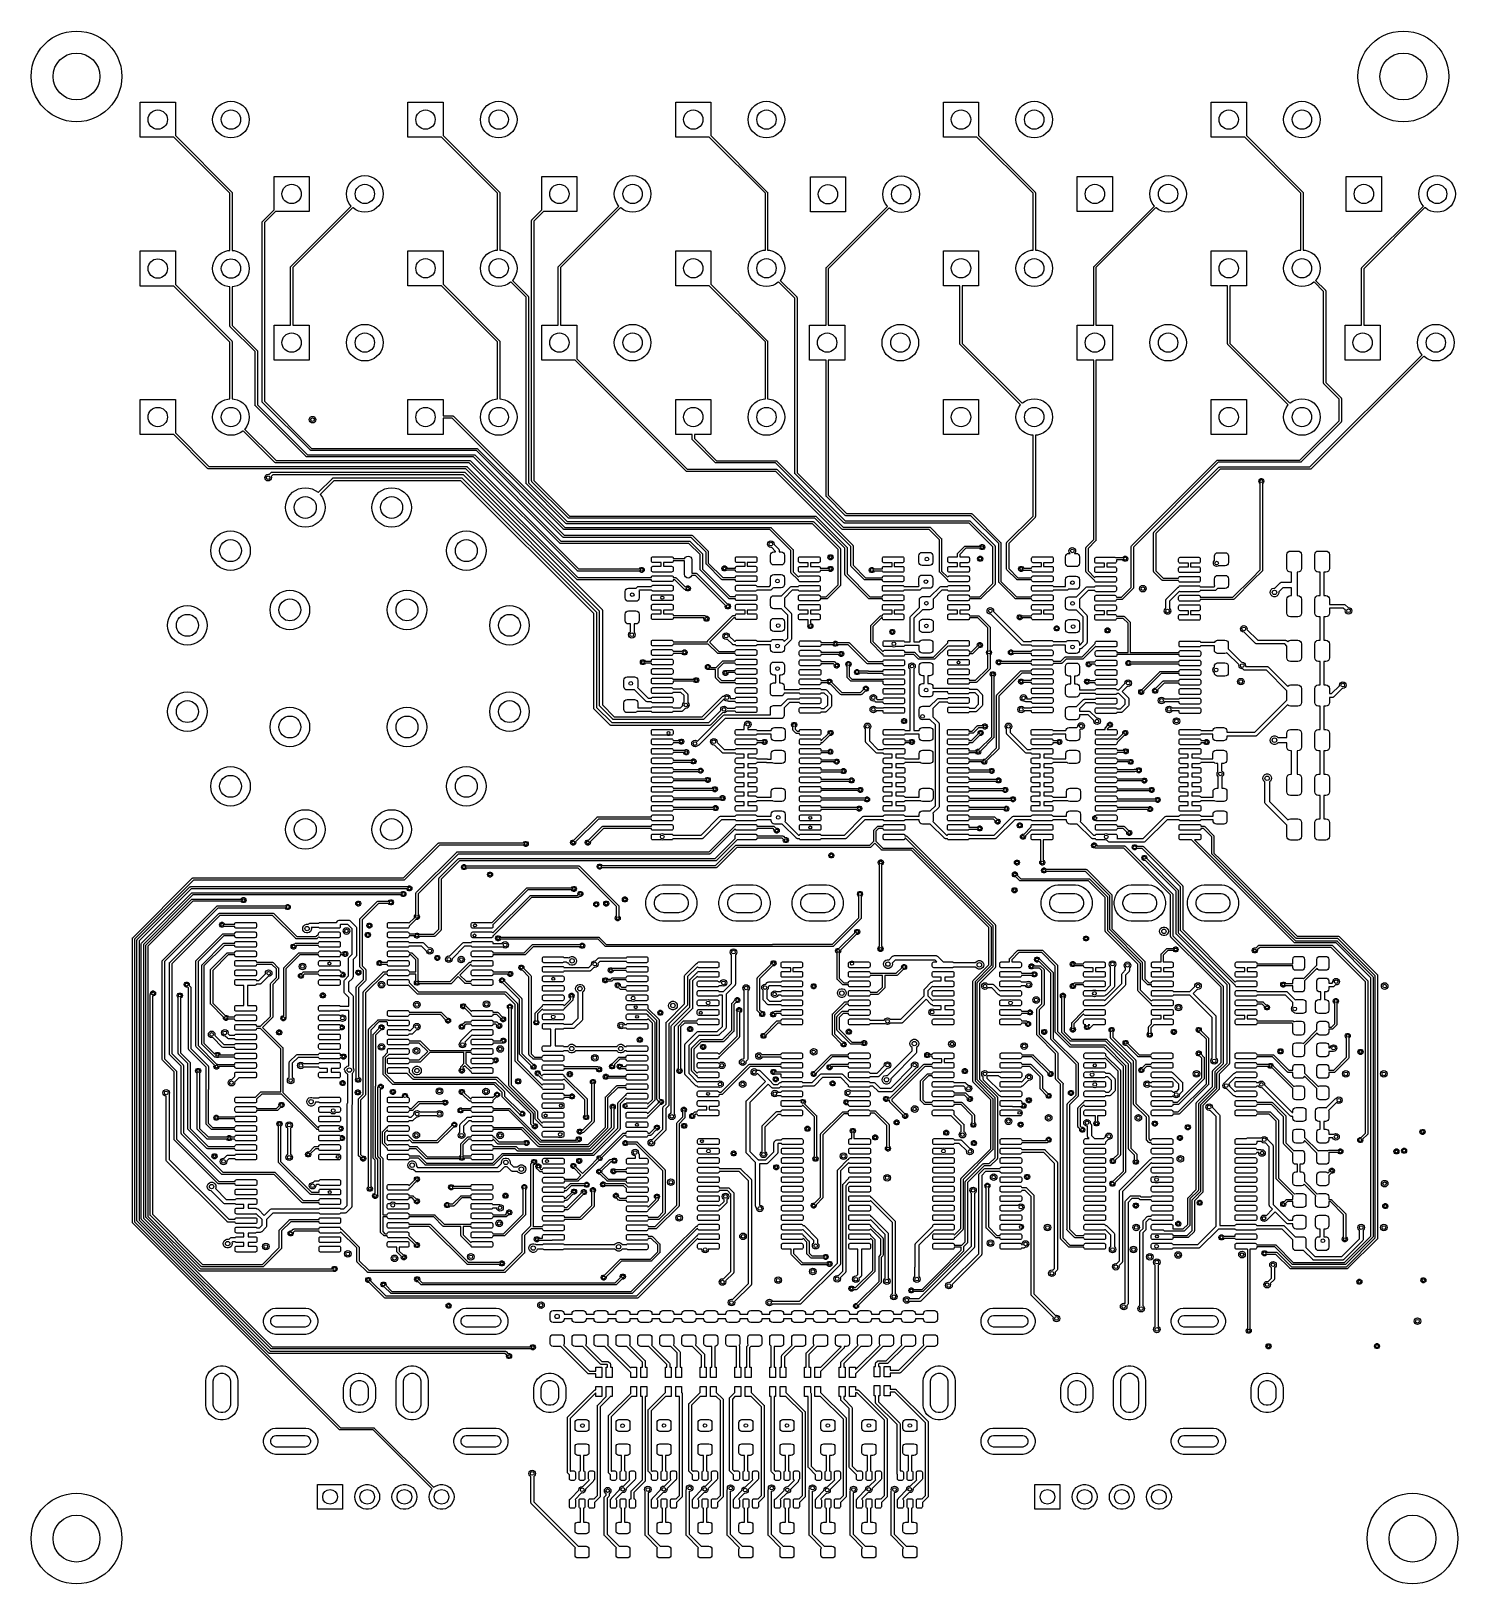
# Model space of a CAD drawing. Extents: x 0.05 to 3.89, y 0.04 to 4.21.
import ezdxf

# ---------------------------------------------------------------- set-up
doc = ezdxf.new("R2010")
doc.units = 0
doc.header["$MEASUREMENT"] = 0
doc.layers.add('BLACK', color=7, linetype='CONTINUOUS')

msp = doc.modelspace()

# ---------------------------------------------------------------- linework, layer by layer
at = {"layer": 'BLACK', "linetype": 'CONTINUOUS'}
for p, q in [((0.0766, 4.1686), (0.0857, 4.1788)), ((0.0857, 4.1788), (0.096, 4.1879)), ((0.096, 4.1879), (0.1071, 4.1959)), ((0.1071, 4.1959), (0.1191, 4.2025)), ((0.1191, 4.2025), (0.1317, 4.2077)), ((0.1317, 4.2077), (0.1449, 4.2115)), ((0.1449, 4.2115), (0.1584, 4.2138)), ((0.1584, 4.2138), (0.172, 4.2146)), ((0.172, 4.2146), (0.1857, 4.2138)), ((0.1857, 4.2138), (0.1992, 4.2115)), ((0.1992, 4.2115), (0.2124, 4.2077)), ((0.2124, 4.2077), (0.225, 4.2025)), ((0.225, 4.2025), (0.237, 4.1959)), ((0.237, 4.1959), (0.2481, 4.1879)), ((0.2481, 4.1879), (0.2583, 4.1788)), ((0.2583, 4.1788), (0.2675, 4.1686)), ((3.6447, 4.1686), (3.6539, 4.1788)), ((3.6539, 4.1788), (3.6641, 4.1879)), ((3.6641, 4.1879), (3.6752, 4.1959)), ((3.6752, 4.1959), (3.6872, 4.2025)), ((3.6872, 4.2025), (3.6998, 4.2077)), ((3.6998, 4.2077), (3.713, 4.2115)), ((3.713, 4.2115), (3.7265, 4.2138)), ((3.7265, 4.2138), (3.7402, 4.2146)), ((3.7402, 4.2146), (3.7538, 4.2138)), ((3.7538, 4.2138), (3.7673, 4.2115)), ((3.7673, 4.2115), (3.7805, 4.2077)), ((3.7805, 4.2077), (3.7931, 4.2025)), ((3.7931, 4.2025), (3.8051, 4.1959)), ((3.8051, 4.1959), (3.8163, 4.1879)), ((3.8163, 4.1879), (3.8265, 4.1788)), ((3.8265, 4.1788), (3.8356, 4.1686)), ((0.0568, 4.1328), (0.0621, 4.1455)), ((0.0621, 4.1455), (0.0687, 4.1575)), ((0.0687, 4.1575), (0.0766, 4.1686)), ((0.2675, 4.1686), (0.2754, 4.1575)), ((0.2754, 4.1575), (0.282, 4.1455)), ((0.282, 4.1455), (0.2872, 4.1328)), ((3.625, 4.1328), (3.6302, 4.1455)), ((3.6302, 4.1455), (3.6368, 4.1575)), ((3.6368, 4.1575), (3.6447, 4.1686)), ((3.8356, 4.1686), (3.8435, 4.1575)), ((3.8435, 4.1575), (3.8501, 4.1455)), ((3.8501, 4.1455), (3.8554, 4.1328)), ((0.05, 4.0925), (0.0508, 4.1062)), ((0.0508, 4.1062), (0.0531, 4.1197)), ((0.0531, 4.1197), (0.0568, 4.1328)), ((0.2872, 4.1328), (0.291, 4.1197)), ((0.291, 4.1197), (0.2933, 4.1062)), ((0.2933, 4.1062), (0.2941, 4.0925)), ((3.6181, 4.0925), (3.6189, 4.1062)), ((3.6189, 4.1062), (3.6212, 4.1197)), ((3.6212, 4.1197), (3.625, 4.1328)), ((3.8554, 4.1328), (3.8591, 4.1197)), ((3.8591, 4.1197), (3.8614, 4.1062)), ((3.8614, 4.1062), (3.8622, 4.0925)), ((0.0508, 4.0789), (0.05, 4.0925)), ((0.0531, 4.0654), (0.0508, 4.0789)), ((0.0568, 4.0522), (0.0531, 4.0654)), ((0.0621, 4.0396), (0.0568, 4.0522)), ((0.2872, 4.0522), (0.282, 4.0396)), ((0.291, 4.0654), (0.2872, 4.0522)), ((0.2933, 4.0789), (0.291, 4.0654)), ((0.2941, 4.0925), (0.2933, 4.0789)), ((3.6189, 4.0789), (3.6181, 4.0925)), ((3.6212, 4.0654), (3.6189, 4.0789)), ((3.625, 4.0522), (3.6212, 4.0654)), ((3.6302, 4.0396), (3.625, 4.0522)), ((3.8554, 4.0522), (3.8501, 4.0396)), ((3.8591, 4.0654), (3.8554, 4.0522)), ((3.8614, 4.0789), (3.8591, 4.0654)), ((3.8622, 4.0925), (3.8614, 4.0789)), ((0.0687, 4.0276), (0.0621, 4.0396)), ((0.0766, 4.0164), (0.0687, 4.0276)), ((0.0857, 4.0062), (0.0766, 4.0164)), ((0.2675, 4.0164), (0.2583, 4.0062)), ((0.2754, 4.0276), (0.2675, 4.0164)), ((0.282, 4.0396), (0.2754, 4.0276)), ((0.3435, 3.9291), (0.3435, 4.0236)), ((0.3435, 4.0236), (0.438, 4.0236)), ((0.438, 4.0236), (0.438, 3.9334)), ((0.5499, 4.008), (0.5559, 4.0141)), ((0.5559, 4.0141), (0.563, 4.019)), ((0.563, 4.019), (0.5707, 4.0226)), ((0.5707, 4.0226), (0.579, 4.0248)), ((0.579, 4.0248), (0.5876, 4.0256)), ((0.5876, 4.0256), (0.5961, 4.0248)), ((0.5961, 4.0248), (0.6044, 4.0226)), ((0.6044, 4.0226), (0.6122, 4.019)), ((0.6122, 4.019), (0.6192, 4.0141)), ((0.6192, 4.0141), (0.6253, 4.008)), ((1.0635, 3.9291), (1.0635, 4.0236)), ((1.0635, 4.0236), (1.158, 4.0236)), ((1.158, 4.0236), (1.158, 3.9334)), ((1.2699, 4.008), (1.2759, 4.0141)), ((1.2759, 4.0141), (1.283, 4.019)), ((1.283, 4.019), (1.2907, 4.0226)), ((1.2907, 4.0226), (1.299, 4.0248)), ((1.299, 4.0248), (1.3076, 4.0256)), ((1.3076, 4.0256), (1.3161, 4.0248)), ((1.3161, 4.0248), (1.3244, 4.0226)), ((1.3244, 4.0226), (1.3322, 4.019)), ((1.3322, 4.019), (1.3392, 4.0141)), ((1.3392, 4.0141), (1.3453, 4.008)), ((1.7835, 3.9291), (1.7835, 4.0236)), ((1.7835, 4.0236), (1.878, 4.0236)), ((1.878, 4.0236), (1.878, 3.9334)), ((1.9899, 4.008), (1.9959, 4.0141)), ((1.9959, 4.0141), (2.003, 4.019)), ((2.003, 4.019), (2.0107, 4.0226)), ((2.0107, 4.0226), (2.019, 4.0248)), ((2.019, 4.0248), (2.0276, 4.0256)), ((2.0276, 4.0256), (2.0361, 4.0248)), ((2.0361, 4.0248), (2.0444, 4.0226)), ((2.0444, 4.0226), (2.0522, 4.019)), ((2.0522, 4.019), (2.0592, 4.0141)), ((2.0592, 4.0141), (2.0653, 4.008)), ((2.5035, 3.9291), (2.5035, 4.0236)), ((2.5035, 4.0236), (2.598, 4.0236)), ((2.598, 4.0236), (2.598, 3.9334)), ((2.7099, 4.008), (2.7159, 4.0141)), ((2.7159, 4.0141), (2.723, 4.019)), ((2.723, 4.019), (2.7307, 4.0226)), ((2.7307, 4.0226), (2.739, 4.0248)), ((2.739, 4.0248), (2.7476, 4.0256)), ((2.7476, 4.0256), (2.7561, 4.0248)), ((2.7561, 4.0248), (2.7644, 4.0226)), ((2.7644, 4.0226), (2.7722, 4.019)), ((2.7722, 4.019), (2.7792, 4.0141)), ((2.7792, 4.0141), (2.7853, 4.008)), ((3.2235, 3.9291), (3.2235, 4.0236)), ((3.2235, 4.0236), (3.318, 4.0236)), ((3.318, 4.0236), (3.318, 3.9334)), ((3.4299, 4.008), (3.4359, 4.0141)), ((3.4359, 4.0141), (3.443, 4.019)), ((3.443, 4.019), (3.4507, 4.0226)), ((3.4507, 4.0226), (3.459, 4.0248)), ((3.459, 4.0248), (3.4676, 4.0256)), ((3.4676, 4.0256), (3.4761, 4.0248)), ((3.4761, 4.0248), (3.4844, 4.0226)), ((3.4844, 4.0226), (3.4922, 4.019)), ((3.4922, 4.019), (3.4992, 4.0141)), ((3.4992, 4.0141), (3.5053, 4.008)), ((3.6368, 4.0276), (3.6302, 4.0396)), ((3.6447, 4.0164), (3.6368, 4.0276)), ((3.6539, 4.0062), (3.6447, 4.0164)), ((3.8356, 4.0164), (3.8265, 4.0062)), ((3.8435, 4.0276), (3.8356, 4.0164)), ((3.8501, 4.0396), (3.8435, 4.0276)), ((0.096, 3.9971), (0.0857, 4.0062)), ((0.1071, 3.9892), (0.096, 3.9971)), ((0.1191, 3.9826), (0.1071, 3.9892)), ((0.1317, 3.9773), (0.1191, 3.9826)), ((0.1449, 3.9735), (0.1317, 3.9773)), ((0.1584, 3.9712), (0.1449, 3.9735)), ((0.172, 3.9705), (0.1584, 3.9712)), ((0.1857, 3.9712), (0.172, 3.9705)), ((0.1992, 3.9735), (0.1857, 3.9712)), ((0.2124, 3.9773), (0.1992, 3.9735)), ((0.225, 3.9826), (0.2124, 3.9773)), ((0.237, 3.9892), (0.225, 3.9826)), ((0.2481, 3.9971), (0.237, 3.9892)), ((0.2583, 4.0062), (0.2481, 3.9971)), ((0.5383, 3.9764), (0.5391, 3.9849)), ((0.5391, 3.9678), (0.5383, 3.9764)), ((0.5391, 3.9849), (0.5413, 3.9932)), ((0.5413, 3.9932), (0.5449, 4.001)), ((0.5449, 4.001), (0.5499, 4.008)), ((0.6253, 4.008), (0.6302, 4.001)), ((0.6302, 4.001), (0.6338, 3.9932)), ((0.6338, 3.9932), (0.636, 3.9849)), ((0.636, 3.9849), (0.6368, 3.9764)), ((0.6368, 3.9764), (0.636, 3.9678)), ((1.2583, 3.9764), (1.2591, 3.9849)), ((1.2591, 3.9678), (1.2583, 3.9764)), ((1.2591, 3.9849), (1.2613, 3.9932)), ((1.2613, 3.9932), (1.2649, 4.001)), ((1.2649, 4.001), (1.2699, 4.008)), ((1.3453, 4.008), (1.3502, 4.001)), ((1.3502, 4.001), (1.3538, 3.9932)), ((1.3538, 3.9932), (1.356, 3.9849)), ((1.356, 3.9849), (1.3568, 3.9764)), ((1.3568, 3.9764), (1.356, 3.9678)), ((1.9783, 3.9764), (1.9791, 3.9849)), ((1.9791, 3.9678), (1.9783, 3.9764)), ((1.9791, 3.9849), (1.9813, 3.9932)), ((1.9813, 3.9932), (1.9849, 4.001)), ((1.9849, 4.001), (1.9899, 4.008)), ((2.0653, 4.008), (2.0702, 4.001)), ((2.0702, 4.001), (2.0738, 3.9932)), ((2.0738, 3.9932), (2.076, 3.9849)), ((2.076, 3.9849), (2.0768, 3.9764)), ((2.0768, 3.9764), (2.076, 3.9678)), ((2.6983, 3.9764), (2.6991, 3.9849)), ((2.6991, 3.9678), (2.6983, 3.9764)), ((2.6991, 3.9849), (2.7013, 3.9932)), ((2.7013, 3.9932), (2.7049, 4.001)), ((2.7049, 4.001), (2.7099, 4.008)), ((2.7853, 4.008), (2.7902, 4.001)), ((2.7902, 4.001), (2.7938, 3.9932)), ((2.7938, 3.9932), (2.796, 3.9849)), ((2.796, 3.9849), (2.7968, 3.9764)), ((2.7968, 3.9764), (2.796, 3.9678)), ((3.4183, 3.9764), (3.4191, 3.9849)), ((3.4191, 3.9678), (3.4183, 3.9764)), ((3.4191, 3.9849), (3.4213, 3.9932)), ((3.4213, 3.9932), (3.4249, 4.001)), ((3.4249, 4.001), (3.4299, 4.008)), ((3.5053, 4.008), (3.5102, 4.001)), ((3.5102, 4.001), (3.5138, 3.9932)), ((3.5138, 3.9932), (3.516, 3.9849)), ((3.516, 3.9849), (3.5168, 3.9764)), ((3.5168, 3.9764), (3.516, 3.9678)), ((3.6641, 3.9971), (3.6539, 4.0062)), ((3.6752, 3.9892), (3.6641, 3.9971)), ((3.6872, 3.9826), (3.6752, 3.9892)), ((3.6998, 3.9773), (3.6872, 3.9826)), ((3.713, 3.9735), (3.6998, 3.9773)), ((3.7265, 3.9712), (3.713, 3.9735)), ((3.7402, 3.9705), (3.7265, 3.9712)), ((3.7538, 3.9712), (3.7402, 3.9705)), ((3.7673, 3.9735), (3.7538, 3.9712)), ((3.7805, 3.9773), (3.7673, 3.9735)), ((3.7931, 3.9826), (3.7805, 3.9773)), ((3.8051, 3.9892), (3.7931, 3.9826)), ((3.8163, 3.9971), (3.8051, 3.9892)), ((3.8265, 4.0062), (3.8163, 3.9971)), ((0.4337, 3.9291), (0.3435, 3.9291)), ((0.5846, 3.7783), (0.4337, 3.9291)), ((0.438, 3.9334), (0.5897, 3.7816)), ((0.5413, 3.9595), (0.5391, 3.9678)), ((0.5449, 3.9518), (0.5413, 3.9595)), ((0.5499, 3.9447), (0.5449, 3.9518)), ((0.5559, 3.9387), (0.5499, 3.9447)), ((0.563, 3.9338), (0.5559, 3.9387)), ((0.5707, 3.9301), (0.563, 3.9338)), ((0.579, 3.9279), (0.5707, 3.9301)), ((0.5876, 3.9272), (0.579, 3.9279)), ((0.5961, 3.9279), (0.5876, 3.9272)), ((0.6044, 3.9301), (0.5961, 3.9279)), ((0.6122, 3.9338), (0.6044, 3.9301)), ((0.6192, 3.9387), (0.6122, 3.9338)), ((0.6253, 3.9447), (0.6192, 3.9387)), ((0.6302, 3.9518), (0.6253, 3.9447)), ((0.6338, 3.9595), (0.6302, 3.9518)), ((0.636, 3.9678), (0.6338, 3.9595)), ((1.1537, 3.9291), (1.0635, 3.9291)), ((1.3046, 3.7783), (1.1537, 3.9291)), ((1.158, 3.9334), (1.3097, 3.7816)), ((1.2613, 3.9595), (1.2591, 3.9678)), ((1.2649, 3.9518), (1.2613, 3.9595)), ((1.2699, 3.9447), (1.2649, 3.9518)), ((1.2759, 3.9387), (1.2699, 3.9447)), ((1.283, 3.9338), (1.2759, 3.9387)), ((1.2907, 3.9301), (1.283, 3.9338)), ((1.299, 3.9279), (1.2907, 3.9301)), ((1.3076, 3.9272), (1.299, 3.9279)), ((1.3161, 3.9279), (1.3076, 3.9272)), ((1.3244, 3.9301), (1.3161, 3.9279)), ((1.3322, 3.9338), (1.3244, 3.9301)), ((1.3392, 3.9387), (1.3322, 3.9338)), ((1.3453, 3.9447), (1.3392, 3.9387)), ((1.3502, 3.9518), (1.3453, 3.9447)), ((1.3538, 3.9595), (1.3502, 3.9518)), ((1.356, 3.9678), (1.3538, 3.9595)), ((1.8737, 3.9291), (1.7835, 3.9291)), ((2.0246, 3.7783), (1.8737, 3.9291)), ((1.878, 3.9334), (2.0297, 3.7816)), ((1.9813, 3.9595), (1.9791, 3.9678)), ((1.9849, 3.9518), (1.9813, 3.9595)), ((1.9899, 3.9447), (1.9849, 3.9518)), ((1.9959, 3.9387), (1.9899, 3.9447)), ((2.003, 3.9338), (1.9959, 3.9387)), ((2.0107, 3.9301), (2.003, 3.9338)), ((2.019, 3.9279), (2.0107, 3.9301)), ((2.0276, 3.9272), (2.019, 3.9279)), ((2.0361, 3.9279), (2.0276, 3.9272)), ((2.0444, 3.9301), (2.0361, 3.9279)), ((2.0522, 3.9338), (2.0444, 3.9301)), ((2.0592, 3.9387), (2.0522, 3.9338)), ((2.0653, 3.9447), (2.0592, 3.9387)), ((2.0702, 3.9518), (2.0653, 3.9447)), ((2.0738, 3.9595), (2.0702, 3.9518)), ((2.076, 3.9678), (2.0738, 3.9595)), ((2.5937, 3.9291), (2.5035, 3.9291)), ((2.7446, 3.7783), (2.5937, 3.9291)), ((2.598, 3.9334), (2.7497, 3.7816)), ((2.7013, 3.9595), (2.6991, 3.9678)), ((2.7049, 3.9518), (2.7013, 3.9595)), ((2.7099, 3.9447), (2.7049, 3.9518)), ((2.7159, 3.9387), (2.7099, 3.9447)), ((2.723, 3.9338), (2.7159, 3.9387)), ((2.7307, 3.9301), (2.723, 3.9338)), ((2.739, 3.9279), (2.7307, 3.9301)), ((2.7476, 3.9272), (2.739, 3.9279)), ((2.7561, 3.9279), (2.7476, 3.9272)), ((2.7644, 3.9301), (2.7561, 3.9279)), ((2.7722, 3.9338), (2.7644, 3.9301)), ((2.7792, 3.9387), (2.7722, 3.9338)), ((2.7853, 3.9447), (2.7792, 3.9387)), ((2.7902, 3.9518), (2.7853, 3.9447)), ((2.7938, 3.9595), (2.7902, 3.9518)), ((2.796, 3.9678), (2.7938, 3.9595)), ((3.3137, 3.9291), (3.2235, 3.9291)), ((3.4646, 3.7783), (3.3137, 3.9291)), ((3.318, 3.9334), (3.4697, 3.7816)), ((3.4213, 3.9595), (3.4191, 3.9678)), ((3.4249, 3.9518), (3.4213, 3.9595)), ((3.4299, 3.9447), (3.4249, 3.9518)), ((3.4359, 3.9387), (3.4299, 3.9447)), ((3.443, 3.9338), (3.4359, 3.9387)), ((3.4507, 3.9301), (3.443, 3.9338)), ((3.459, 3.9279), (3.4507, 3.9301)), ((3.4676, 3.9272), (3.459, 3.9279)), ((3.4761, 3.9279), (3.4676, 3.9272)), ((3.4844, 3.9301), (3.4761, 3.9279)), ((3.4922, 3.9338), (3.4844, 3.9301)), ((3.4992, 3.9387), (3.4922, 3.9338)), ((3.5053, 3.9447), (3.4992, 3.9387)), ((3.5102, 3.9518), (3.5053, 3.9447)), ((3.5138, 3.9595), (3.5102, 3.9518)), ((3.516, 3.9678), (3.5138, 3.9595)), ((0.7035, 3.7334), (0.7035, 3.8236)), ((0.7035, 3.8236), (0.798, 3.8236)), ((0.798, 3.8236), (0.798, 3.7291)), ((0.9049, 3.801), (0.9099, 3.808)), ((0.9099, 3.808), (0.9159, 3.8141)), ((0.9159, 3.8141), (0.923, 3.819)), ((0.923, 3.819), (0.9307, 3.8226)), ((0.9307, 3.8226), (0.939, 3.8248)), ((0.939, 3.8248), (0.9476, 3.8256)), ((0.9476, 3.8256), (0.9561, 3.8248)), ((0.9561, 3.8248), (0.9644, 3.8226)), ((0.9644, 3.8226), (0.9722, 3.819)), ((0.9722, 3.819), (0.9792, 3.8141)), ((0.9792, 3.8141), (0.9853, 3.808)), ((0.9853, 3.808), (0.9902, 3.801)), ((1.4235, 3.7334), (1.4235, 3.8236)), ((1.4235, 3.8236), (1.518, 3.8236)), ((1.518, 3.8236), (1.518, 3.7291)), ((1.6249, 3.801), (1.6299, 3.808)), ((1.6299, 3.808), (1.6359, 3.8141)), ((1.6359, 3.8141), (1.643, 3.819)), ((1.643, 3.819), (1.6507, 3.8226)), ((1.6507, 3.8226), (1.659, 3.8248)), ((1.659, 3.8248), (1.6676, 3.8256)), ((1.6676, 3.8256), (1.6761, 3.8248)), ((1.6761, 3.8248), (1.6844, 3.8226)), ((1.6844, 3.8226), (1.6922, 3.819)), ((1.6922, 3.819), (1.6992, 3.8141)), ((1.6992, 3.8141), (1.7053, 3.808)), ((1.7053, 3.808), (1.7102, 3.801)), ((2.1457, 3.7283), (2.1457, 3.8228)), ((2.1457, 3.8228), (2.2402, 3.8228)), ((2.2402, 3.8228), (2.2402, 3.7283)), ((2.3471, 3.8002), (2.3521, 3.8072)), ((2.3521, 3.8072), (2.3581, 3.8133)), ((2.3581, 3.8133), (2.3652, 3.8182)), ((2.3652, 3.8182), (2.3729, 3.8218)), ((2.3729, 3.8218), (2.3812, 3.8241)), ((2.3812, 3.8241), (2.3898, 3.8248)), ((2.3898, 3.8248), (2.3983, 3.8241)), ((2.3983, 3.8241), (2.4066, 3.8218)), ((2.4066, 3.8218), (2.4144, 3.8182)), ((2.4144, 3.8182), (2.4214, 3.8133)), ((2.4214, 3.8133), (2.4275, 3.8072)), ((2.4275, 3.8072), (2.4324, 3.8002)), ((2.8635, 3.7291), (2.8635, 3.8236)), ((2.8635, 3.8236), (2.958, 3.8236)), ((2.958, 3.8236), (2.958, 3.7291)), ((3.0649, 3.801), (3.0699, 3.808)), ((3.0699, 3.808), (3.0759, 3.8141)), ((3.0759, 3.8141), (3.083, 3.819)), ((3.083, 3.819), (3.0907, 3.8226)), ((3.0907, 3.8226), (3.099, 3.8248)), ((3.099, 3.8248), (3.1076, 3.8256)), ((3.1076, 3.8256), (3.1161, 3.8248)), ((3.1161, 3.8248), (3.1244, 3.8226)), ((3.1244, 3.8226), (3.1322, 3.819)), ((3.1322, 3.819), (3.1392, 3.8141)), ((3.1392, 3.8141), (3.1453, 3.808)), ((3.1453, 3.808), (3.1502, 3.801)), ((3.5869, 3.7291), (3.5869, 3.8236)), ((3.5869, 3.8236), (3.6814, 3.8236)), ((3.6814, 3.8236), (3.6814, 3.7291)), ((3.7884, 3.801), (3.7933, 3.808)), ((3.7933, 3.808), (3.7994, 3.8141)), ((3.7994, 3.8141), (3.8064, 3.819)), ((3.8064, 3.819), (3.8142, 3.8226)), ((3.8142, 3.8226), (3.8224, 3.8248)), ((3.8224, 3.8248), (3.831, 3.8256)), ((3.831, 3.8256), (3.8395, 3.8248)), ((3.8395, 3.8248), (3.8478, 3.8226)), ((3.8478, 3.8226), (3.8556, 3.819)), ((3.8556, 3.819), (3.8626, 3.8141)), ((3.8626, 3.8141), (3.8687, 3.808)), ((3.8687, 3.808), (3.8736, 3.801)), ((0.5846, 3.6247), (0.5846, 3.7783)), ((0.5897, 3.7816), (0.5901, 3.7812)), ((0.5901, 3.7812), (0.5905, 3.7801)), ((0.5905, 3.7801), (0.5906, 3.7795)), ((0.5906, 3.7795), (0.5906, 3.6247)), ((0.8983, 3.7764), (0.8991, 3.7849)), ((0.8991, 3.7678), (0.8983, 3.7764)), ((0.8991, 3.7849), (0.9013, 3.7932)), ((0.9013, 3.7595), (0.8991, 3.7678)), ((0.9013, 3.7932), (0.9049, 3.801)), ((0.9049, 3.7518), (0.9013, 3.7595)), ((0.9902, 3.801), (0.9938, 3.7932)), ((0.9938, 3.7595), (0.9902, 3.7518)), ((0.9938, 3.7932), (0.996, 3.7849)), ((0.996, 3.7678), (0.9938, 3.7595)), ((0.996, 3.7849), (0.9968, 3.7764)), ((0.9968, 3.7764), (0.996, 3.7678)), ((1.3046, 3.6253), (1.3046, 3.7783)), ((1.3097, 3.7816), (1.3101, 3.7812)), ((1.3101, 3.7812), (1.3105, 3.7801)), ((1.3105, 3.7801), (1.3106, 3.7795)), ((1.3106, 3.7795), (1.3106, 3.6253)), ((1.6183, 3.7764), (1.6191, 3.7849)), ((1.6191, 3.7678), (1.6183, 3.7764)), ((1.6191, 3.7849), (1.6213, 3.7932)), ((1.6213, 3.7595), (1.6191, 3.7678)), ((1.6213, 3.7932), (1.6249, 3.801)), ((1.6249, 3.7518), (1.6213, 3.7595)), ((1.7102, 3.801), (1.7138, 3.7932)), ((1.7138, 3.7595), (1.7102, 3.7518)), ((1.7138, 3.7932), (1.716, 3.7849)), ((1.716, 3.7678), (1.7138, 3.7595)), ((1.716, 3.7849), (1.7168, 3.7764)), ((1.7168, 3.7764), (1.716, 3.7678)), ((2.0246, 3.6253), (2.0246, 3.7783)), ((2.0297, 3.7816), (2.0301, 3.7812)), ((2.0301, 3.7812), (2.0305, 3.7801)), ((2.0305, 3.7801), (2.0306, 3.7795)), ((2.0306, 3.7795), (2.0306, 3.6253)), ((2.3406, 3.7756), (2.3413, 3.7841)), ((2.3413, 3.767), (2.3406, 3.7756)), ((2.3413, 3.7841), (2.3435, 3.7924)), ((2.3435, 3.7588), (2.3413, 3.767)), ((2.3435, 3.7924), (2.3471, 3.8002)), ((2.4324, 3.8002), (2.436, 3.7924)), ((2.436, 3.7924), (2.4382, 3.7841)), ((2.4382, 3.767), (2.436, 3.7588)), ((2.4382, 3.7841), (2.439, 3.7756)), ((2.439, 3.7756), (2.4382, 3.767)), ((2.7446, 3.6253), (2.7446, 3.7783)), ((2.7497, 3.7816), (2.7501, 3.7812)), ((2.7501, 3.7812), (2.7505, 3.7801)), ((2.7505, 3.7801), (2.7506, 3.7795)), ((2.7506, 3.7795), (2.7506, 3.6253)), ((3.0583, 3.7764), (3.0591, 3.7849)), ((3.0591, 3.7678), (3.0583, 3.7764)), ((3.0591, 3.7849), (3.0613, 3.7932)), ((3.0613, 3.7595), (3.0591, 3.7678)), ((3.0613, 3.7932), (3.0649, 3.801)), ((3.0649, 3.7518), (3.0613, 3.7595)), ((3.1502, 3.801), (3.1538, 3.7932)), ((3.1538, 3.7595), (3.1502, 3.7518)), ((3.1538, 3.7932), (3.156, 3.7849)), ((3.156, 3.7678), (3.1538, 3.7595)), ((3.156, 3.7849), (3.1568, 3.7764)), ((3.1568, 3.7764), (3.156, 3.7678)), ((3.4646, 3.6253), (3.4646, 3.7783)), ((3.4697, 3.7816), (3.4701, 3.7812)), ((3.4701, 3.7812), (3.4705, 3.7801)), ((3.4705, 3.7801), (3.4706, 3.7795)), ((3.4706, 3.7795), (3.4706, 3.6253)), ((3.7818, 3.7764), (3.7825, 3.7849)), ((3.7825, 3.7678), (3.7818, 3.7764)), ((3.7825, 3.7849), (3.7847, 3.7932)), ((3.7847, 3.7595), (3.7825, 3.7678)), ((3.7847, 3.7932), (3.7884, 3.801)), ((3.7884, 3.7518), (3.7847, 3.7595)), ((3.8736, 3.801), (3.8772, 3.7932)), ((3.8772, 3.7595), (3.8736, 3.7518)), ((3.8772, 3.7932), (3.8794, 3.7849)), ((3.8794, 3.7678), (3.8772, 3.7595)), ((3.8794, 3.7849), (3.8802, 3.7764)), ((3.8802, 3.7764), (3.8794, 3.7678)), ((0.6727, 3.7026), (0.7035, 3.7334)), ((0.7077, 3.7291), (0.6778, 3.6992)), ((0.798, 3.7291), (0.7077, 3.7291)), ((0.7486, 3.5816), (0.9108, 3.7438)), ((0.915, 3.7396), (0.7537, 3.5783)), ((0.9099, 3.7447), (0.9049, 3.7518)), ((0.9108, 3.7438), (0.9099, 3.7447)), ((0.9159, 3.7387), (0.915, 3.7396)), ((0.923, 3.7338), (0.9159, 3.7387)), ((0.9307, 3.7301), (0.923, 3.7338)), ((0.939, 3.7279), (0.9307, 3.7301)), ((0.9476, 3.7272), (0.939, 3.7279)), ((0.9561, 3.7279), (0.9476, 3.7272)), ((0.9644, 3.7301), (0.9561, 3.7279)), ((0.9722, 3.7338), (0.9644, 3.7301)), ((0.9792, 3.7387), (0.9722, 3.7338)), ((0.9853, 3.7447), (0.9792, 3.7387)), ((0.9902, 3.7518), (0.9853, 3.7447)), ((1.397, 3.7069), (1.4235, 3.7334)), ((1.4277, 3.7291), (1.4021, 3.7036)), ((1.518, 3.7291), (1.4277, 3.7291)), ((1.4686, 3.5816), (1.6308, 3.7438)), ((1.635, 3.7396), (1.4737, 3.5783)), ((1.6299, 3.7447), (1.6249, 3.7518)), ((1.6308, 3.7438), (1.6299, 3.7447)), ((1.6359, 3.7387), (1.635, 3.7396)), ((1.643, 3.7338), (1.6359, 3.7387)), ((1.6507, 3.7301), (1.643, 3.7338)), ((1.659, 3.7279), (1.6507, 3.7301)), ((1.6676, 3.7272), (1.659, 3.7279)), ((1.6761, 3.7279), (1.6676, 3.7272)), ((1.6844, 3.7301), (1.6761, 3.7279)), ((1.6922, 3.7338), (1.6844, 3.7301)), ((1.6992, 3.7387), (1.6922, 3.7338)), ((1.7053, 3.7447), (1.6992, 3.7387)), ((1.7102, 3.7518), (1.7053, 3.7447)), ((2.2402, 3.7283), (2.1457, 3.7283)), ((2.1886, 3.5787), (2.353, 3.743)), ((2.3572, 3.7388), (2.1937, 3.5753)), ((2.3471, 3.751), (2.3435, 3.7588)), ((2.3521, 3.744), (2.3471, 3.751)), ((2.353, 3.743), (2.3521, 3.744)), ((2.3581, 3.7379), (2.3572, 3.7388)), ((2.3652, 3.733), (2.3581, 3.7379)), ((2.3729, 3.7293), (2.3652, 3.733)), ((2.3812, 3.7271), (2.3729, 3.7293)), ((2.3898, 3.7264), (2.3812, 3.7271)), ((2.3983, 3.7271), (2.3898, 3.7264)), ((2.4066, 3.7293), (2.3983, 3.7271)), ((2.4144, 3.733), (2.4066, 3.7293)), ((2.4214, 3.7379), (2.4144, 3.733)), ((2.4275, 3.744), (2.4214, 3.7379)), ((2.4324, 3.751), (2.4275, 3.744)), ((2.436, 3.7588), (2.4324, 3.751)), ((2.958, 3.7291), (2.8635, 3.7291)), ((2.9086, 3.5816), (3.0708, 3.7438)), ((3.075, 3.7396), (2.9137, 3.5783)), ((3.0699, 3.7447), (3.0649, 3.7518)), ((3.0708, 3.7438), (3.0699, 3.7447)), ((3.0759, 3.7387), (3.075, 3.7396)), ((3.083, 3.7338), (3.0759, 3.7387)), ((3.0907, 3.7301), (3.083, 3.7338)), ((3.099, 3.7279), (3.0907, 3.7301)), ((3.1076, 3.7272), (3.099, 3.7279)), ((3.1161, 3.7279), (3.1076, 3.7272)), ((3.1244, 3.7301), (3.1161, 3.7279)), ((3.1322, 3.7338), (3.1244, 3.7301)), ((3.1392, 3.7387), (3.1322, 3.7338)), ((3.1453, 3.7447), (3.1392, 3.7387)), ((3.1502, 3.7518), (3.1453, 3.7447)), ((3.6814, 3.7291), (3.5869, 3.7291)), ((3.6286, 3.5782), (3.7942, 3.7438)), ((3.7984, 3.7396), (3.6337, 3.5749)), ((3.7933, 3.7447), (3.7884, 3.7518)), ((3.7942, 3.7438), (3.7933, 3.7447)), ((3.7994, 3.7387), (3.7984, 3.7396)), ((3.8064, 3.7338), (3.7994, 3.7387)), ((3.8142, 3.7301), (3.8064, 3.7338)), ((3.8224, 3.7279), (3.8142, 3.7301)), ((3.831, 3.7272), (3.8224, 3.7279)), ((3.8395, 3.7279), (3.831, 3.7272)), ((3.8478, 3.7301), (3.8395, 3.7279)), ((3.8556, 3.7338), (3.8478, 3.7301)), ((3.8626, 3.7387), (3.8556, 3.7338)), ((3.8687, 3.7447), (3.8626, 3.7387)), ((3.8736, 3.7518), (3.8687, 3.7447)), ((0.6718, 3.7005), (0.6719, 3.7011)), ((0.6718, 3.2173), (0.6718, 3.7005)), ((0.6719, 3.7011), (0.6723, 3.7021)), ((0.6723, 3.7021), (0.6727, 3.7026)), ((0.6778, 3.6992), (0.6778, 3.2186)), ((1.3961, 3.7048), (1.3962, 3.7054)), ((1.3961, 3.0045), (1.3961, 3.7048)), ((1.3962, 3.7054), (1.3966, 3.7065)), ((1.3966, 3.7065), (1.397, 3.7069)), ((1.4021, 3.7036), (1.4021, 3.0058)), ((0.3435, 3.5285), (0.3435, 3.623)), ((0.3435, 3.623), (0.438, 3.623)), ((0.438, 3.623), (0.438, 3.5327)), ((0.5391, 3.5843), (0.5413, 3.5925)), ((0.5413, 3.5925), (0.5449, 3.6003)), ((0.5449, 3.6003), (0.5499, 3.6073)), ((0.5499, 3.6073), (0.5559, 3.6134)), ((0.5559, 3.6134), (0.563, 3.6183)), ((0.563, 3.6183), (0.5707, 3.622)), ((0.5707, 3.622), (0.579, 3.6242)), ((0.579, 3.6242), (0.5846, 3.6247)), ((0.5906, 3.6247), (0.5961, 3.6242)), ((0.5961, 3.6242), (0.6044, 3.622)), ((0.6044, 3.622), (0.6122, 3.6183)), ((0.6122, 3.6183), (0.6192, 3.6134)), ((0.6192, 3.6134), (0.6253, 3.6073)), ((0.6253, 3.6073), (0.6302, 3.6003)), ((0.6302, 3.6003), (0.6338, 3.5925)), ((0.6338, 3.5925), (0.636, 3.5843)), ((1.0635, 3.5291), (1.0635, 3.6236)), ((1.0635, 3.6236), (1.158, 3.6236)), ((1.158, 3.6236), (1.158, 3.5334)), ((1.2591, 3.5849), (1.2613, 3.5932)), ((1.2613, 3.5932), (1.2649, 3.601)), ((1.2649, 3.601), (1.2699, 3.608)), ((1.2699, 3.608), (1.2759, 3.6141)), ((1.2759, 3.6141), (1.283, 3.619)), ((1.283, 3.619), (1.2907, 3.6226)), ((1.2907, 3.6226), (1.299, 3.6248)), ((1.299, 3.6248), (1.3046, 3.6253)), ((1.3106, 3.6253), (1.3161, 3.6248)), ((1.3161, 3.6248), (1.3244, 3.6226)), ((1.3244, 3.6226), (1.3322, 3.619)), ((1.3322, 3.619), (1.3392, 3.6141)), ((1.3392, 3.6141), (1.3453, 3.608)), ((1.3453, 3.608), (1.3502, 3.601)), ((1.3502, 3.601), (1.3538, 3.5932)), ((1.3538, 3.5932), (1.356, 3.5849)), ((1.7835, 3.5291), (1.7835, 3.6236)), ((1.7835, 3.6236), (1.878, 3.6236)), ((1.878, 3.6236), (1.878, 3.5334)), ((1.9791, 3.5849), (1.9813, 3.5932)), ((1.9813, 3.5932), (1.9849, 3.601)), ((1.9849, 3.601), (1.9899, 3.608)), ((1.9899, 3.608), (1.9959, 3.6141)), ((1.9959, 3.6141), (2.003, 3.619)), ((2.003, 3.619), (2.0107, 3.6226)), ((2.0107, 3.6226), (2.019, 3.6248)), ((2.019, 3.6248), (2.0246, 3.6253)), ((2.0306, 3.6253), (2.0361, 3.6248)), ((2.0361, 3.6248), (2.0444, 3.6226)), ((2.0444, 3.6226), (2.0522, 3.619)), ((2.0522, 3.619), (2.0592, 3.6141)), ((2.0592, 3.6141), (2.0653, 3.608)), ((2.0653, 3.608), (2.0702, 3.601)), ((2.0702, 3.601), (2.0738, 3.5932)), ((2.0738, 3.5932), (2.076, 3.5849)), ((2.5035, 3.5291), (2.5035, 3.6236)), ((2.5035, 3.6236), (2.598, 3.6236)), ((2.598, 3.6236), (2.598, 3.5291)), ((2.6991, 3.5849), (2.7013, 3.5932)), ((2.7013, 3.5932), (2.7049, 3.601)), ((2.7049, 3.601), (2.7099, 3.608)), ((2.7099, 3.608), (2.7159, 3.6141)), ((2.7159, 3.6141), (2.723, 3.619)), ((2.723, 3.619), (2.7307, 3.6226)), ((2.7307, 3.6226), (2.739, 3.6248)), ((2.739, 3.6248), (2.7446, 3.6253)), ((2.7506, 3.6253), (2.7561, 3.6248)), ((2.7561, 3.6248), (2.7644, 3.6226)), ((2.7644, 3.6226), (2.7722, 3.619)), ((2.7722, 3.619), (2.7792, 3.6141)), ((2.7792, 3.6141), (2.7853, 3.608)), ((2.7853, 3.608), (2.7902, 3.601)), ((2.7902, 3.601), (2.7938, 3.5932)), ((2.7938, 3.5932), (2.796, 3.5849)), ((3.2235, 3.5291), (3.2235, 3.6236)), ((3.2235, 3.6236), (3.318, 3.6236)), ((3.318, 3.6236), (3.318, 3.5291)), ((3.4191, 3.5849), (3.4213, 3.5932)), ((3.4213, 3.5932), (3.4249, 3.601)), ((3.4249, 3.601), (3.4299, 3.608)), ((3.4299, 3.608), (3.4359, 3.6141)), ((3.4359, 3.6141), (3.443, 3.619)), ((3.443, 3.619), (3.4507, 3.6226)), ((3.4507, 3.6226), (3.459, 3.6248)), ((3.459, 3.6248), (3.4646, 3.6253)), ((3.4706, 3.6253), (3.4761, 3.6248)), ((3.4761, 3.6248), (3.4844, 3.6226)), ((3.4844, 3.6226), (3.4922, 3.619)), ((3.4922, 3.619), (3.4992, 3.6141)), ((3.4992, 3.6141), (3.5053, 3.608)), ((3.5053, 3.608), (3.5102, 3.601)), ((3.5102, 3.601), (3.5138, 3.5932)), ((3.5138, 3.5932), (3.516, 3.5849)), ((0.5383, 3.5757), (0.5391, 3.5843)), ((0.5391, 3.5672), (0.5383, 3.5757)), ((0.5413, 3.5589), (0.5391, 3.5672)), ((0.5449, 3.5511), (0.5413, 3.5589)), ((0.5499, 3.5441), (0.5449, 3.5511)), ((0.6302, 3.5511), (0.6253, 3.5441)), ((0.6338, 3.5589), (0.6302, 3.5511)), ((0.636, 3.5672), (0.6338, 3.5589)), ((0.636, 3.5843), (0.6368, 3.5757)), ((0.6368, 3.5757), (0.636, 3.5672)), ((0.7477, 3.5795), (0.7478, 3.5801)), ((0.7477, 3.4236), (0.7477, 3.5795)), ((0.7478, 3.5801), (0.7482, 3.5812)), ((0.7482, 3.5812), (0.7486, 3.5816)), ((0.7537, 3.5783), (0.7537, 3.4236)), ((1.2583, 3.5764), (1.2591, 3.5849)), ((1.2591, 3.5678), (1.2583, 3.5764)), ((1.2613, 3.5595), (1.2591, 3.5678)), ((1.2649, 3.5518), (1.2613, 3.5595)), ((1.2699, 3.5447), (1.2649, 3.5518)), ((1.3502, 3.5518), (1.3453, 3.5447)), ((1.3538, 3.5595), (1.3502, 3.5518)), ((1.356, 3.5678), (1.3538, 3.5595)), ((1.356, 3.5849), (1.3568, 3.5764)), ((1.3568, 3.5764), (1.356, 3.5678)), ((1.4677, 3.5795), (1.4678, 3.5801)), ((1.4677, 3.4236), (1.4677, 3.5795)), ((1.4678, 3.5801), (1.4682, 3.5812)), ((1.4682, 3.5812), (1.4686, 3.5816)), ((1.4737, 3.5783), (1.4737, 3.4236)), ((1.9783, 3.5764), (1.9791, 3.5849)), ((1.9791, 3.5678), (1.9783, 3.5764)), ((1.9813, 3.5595), (1.9791, 3.5678)), ((1.9849, 3.5518), (1.9813, 3.5595)), ((1.9899, 3.5447), (1.9849, 3.5518)), ((2.0702, 3.5518), (2.0653, 3.5447)), ((2.0738, 3.5595), (2.0702, 3.5518)), ((2.076, 3.5678), (2.0738, 3.5595)), ((2.076, 3.5849), (2.0768, 3.5764)), ((2.0768, 3.5764), (2.076, 3.5678)), ((2.1877, 3.5765), (2.1878, 3.5771)), ((2.1877, 3.4236), (2.1877, 3.5765)), ((2.1878, 3.5771), (2.1882, 3.5782)), ((2.1882, 3.5782), (2.1886, 3.5787)), ((2.1937, 3.5753), (2.1937, 3.4236)), ((2.6983, 3.5764), (2.6991, 3.5849)), ((2.6991, 3.5678), (2.6983, 3.5764)), ((2.7013, 3.5595), (2.6991, 3.5678)), ((2.7049, 3.5518), (2.7013, 3.5595)), ((2.7099, 3.5447), (2.7049, 3.5518)), ((2.7902, 3.5518), (2.7853, 3.5447)), ((2.7938, 3.5595), (2.7902, 3.5518)), ((2.796, 3.5678), (2.7938, 3.5595)), ((2.796, 3.5849), (2.7968, 3.5764)), ((2.7968, 3.5764), (2.796, 3.5678)), ((2.9077, 3.5795), (2.9078, 3.5801)), ((2.9077, 3.4236), (2.9077, 3.5795)), ((2.9078, 3.5801), (2.9082, 3.5812)), ((2.9082, 3.5812), (2.9086, 3.5816)), ((2.9137, 3.5783), (2.9137, 3.4236)), ((3.4183, 3.5764), (3.4191, 3.5849)), ((3.4191, 3.5678), (3.4183, 3.5764)), ((3.4213, 3.5595), (3.4191, 3.5678)), ((3.4249, 3.5518), (3.4213, 3.5595)), ((3.4299, 3.5447), (3.4249, 3.5518)), ((3.5102, 3.5518), (3.5053, 3.5447)), ((3.5138, 3.5595), (3.5102, 3.5518)), ((3.516, 3.5678), (3.5138, 3.5595)), ((3.516, 3.5849), (3.5168, 3.5764)), ((3.5168, 3.5764), (3.516, 3.5678)), ((3.6277, 3.5761), (3.6278, 3.5767)), ((3.6277, 3.4236), (3.6277, 3.5761)), ((3.6278, 3.5767), (3.6282, 3.5778)), ((3.6282, 3.5778), (3.6286, 3.5782)), ((3.6337, 3.5749), (3.6337, 3.4236)), ((0.4337, 3.5285), (0.3435, 3.5285)), ((0.5846, 3.3776), (0.4337, 3.5285)), ((0.438, 3.5327), (0.5897, 3.381)), ((0.5559, 3.538), (0.5499, 3.5441)), ((0.563, 3.5331), (0.5559, 3.538)), ((0.5707, 3.5295), (0.563, 3.5331)), ((0.579, 3.5272), (0.5707, 3.5295)), ((0.5846, 3.5268), (0.579, 3.5272)), ((0.5846, 3.4214), (0.5846, 3.5268)), ((0.5961, 3.5272), (0.5906, 3.5268)), ((0.5906, 3.5268), (0.5906, 3.4227)), ((0.6044, 3.5295), (0.5961, 3.5272)), ((0.6122, 3.5331), (0.6044, 3.5295)), ((0.6192, 3.538), (0.6122, 3.5331)), ((0.6253, 3.5441), (0.6192, 3.538)), ((1.1537, 3.5291), (1.0635, 3.5291)), ((1.3046, 3.3783), (1.1537, 3.5291)), ((1.158, 3.5334), (1.3097, 3.3816)), ((1.2759, 3.5387), (1.2699, 3.5447)), ((1.283, 3.5338), (1.2759, 3.5387)), ((1.2907, 3.5301), (1.283, 3.5338)), ((1.299, 3.5279), (1.2907, 3.5301)), ((1.3076, 3.5272), (1.299, 3.5279)), ((1.3161, 3.5279), (1.3076, 3.5272)), ((1.3244, 3.5301), (1.3161, 3.5279)), ((1.3322, 3.5338), (1.3244, 3.5301)), ((1.3392, 3.5387), (1.3322, 3.5338)), ((1.3401, 3.5396), (1.3392, 3.5387)), ((1.3813, 3.4984), (1.3401, 3.5396)), ((1.3453, 3.5447), (1.3443, 3.5438)), ((1.3443, 3.5438), (1.3864, 3.5018)), ((1.8737, 3.5291), (1.7835, 3.5291)), ((2.0246, 3.3783), (1.8737, 3.5291)), ((1.878, 3.5334), (2.0297, 3.3816)), ((1.9959, 3.5387), (1.9899, 3.5447)), ((2.003, 3.5338), (1.9959, 3.5387)), ((2.0107, 3.5301), (2.003, 3.5338)), ((2.019, 3.5279), (2.0107, 3.5301)), ((2.0276, 3.5272), (2.019, 3.5279)), ((2.0361, 3.5279), (2.0276, 3.5272)), ((2.0444, 3.5301), (2.0361, 3.5279)), ((2.0522, 3.5338), (2.0444, 3.5301)), ((2.0592, 3.5387), (2.0522, 3.5338)), ((2.0601, 3.5396), (2.0592, 3.5387)), ((2.1037, 3.496), (2.0601, 3.5396)), ((2.0653, 3.5447), (2.0643, 3.5438)), ((2.0643, 3.5438), (2.1088, 3.4994)), ((2.5477, 3.5291), (2.5035, 3.5291)), ((2.5477, 3.3732), (2.5477, 3.5291)), ((2.598, 3.5291), (2.5537, 3.5291)), ((2.5537, 3.5291), (2.5537, 3.3745)), ((2.7159, 3.5387), (2.7099, 3.5447)), ((2.723, 3.5338), (2.7159, 3.5387)), ((2.7307, 3.5301), (2.723, 3.5338)), ((2.739, 3.5279), (2.7307, 3.5301)), ((2.7476, 3.5272), (2.739, 3.5279)), ((2.7561, 3.5279), (2.7476, 3.5272)), ((2.7644, 3.5301), (2.7561, 3.5279)), ((2.7722, 3.5338), (2.7644, 3.5301)), ((2.7792, 3.5387), (2.7722, 3.5338)), ((2.7853, 3.5447), (2.7792, 3.5387)), ((3.2677, 3.5291), (3.2235, 3.5291)), ((3.2677, 3.3732), (3.2677, 3.5291)), ((3.318, 3.5291), (3.2737, 3.5291)), ((3.2737, 3.5291), (3.2737, 3.3745)), ((3.4359, 3.5387), (3.4299, 3.5447)), ((3.443, 3.5338), (3.4359, 3.5387)), ((3.4507, 3.5301), (3.443, 3.5338)), ((3.459, 3.5279), (3.4507, 3.5301)), ((3.4676, 3.5272), (3.459, 3.5279)), ((3.4761, 3.5279), (3.4676, 3.5272)), ((3.4844, 3.5301), (3.4761, 3.5279)), ((3.4922, 3.5338), (3.4844, 3.5301)), ((3.4992, 3.5387), (3.4922, 3.5338)), ((3.5001, 3.5396), (3.4992, 3.5387)), ((3.5256, 3.514), (3.5001, 3.5396)), ((3.5053, 3.5447), (3.5043, 3.5438)), ((3.5043, 3.5438), (3.5308, 3.5174)), ((3.5256, 3.2678), (3.5256, 3.514)), ((3.5308, 3.5174), (3.5311, 3.517)), ((3.5311, 3.517), (3.5316, 3.5159)), ((3.5316, 3.5159), (3.5316, 3.5153)), ((3.5316, 3.5153), (3.5316, 3.2691)), ((1.3813, 2.9984), (1.3813, 3.4984)), ((1.3864, 3.5018), (1.3867, 3.5014)), ((1.3867, 3.5014), (1.3872, 3.5003)), ((1.3872, 3.5003), (1.3873, 3.4997)), ((1.3873, 3.4997), (1.3873, 2.9996)), ((2.1037, 3.0252), (2.1037, 3.496)), ((2.1088, 3.4994), (2.1092, 3.4989)), ((2.1092, 3.4989), (2.1092, 3.4989)), ((2.1092, 3.4989), (2.1096, 3.4978)), ((2.1096, 3.4978), (2.1097, 3.4972)), ((2.1097, 3.4972), (2.1097, 3.0264)), ((0.939, 3.4248), (0.9476, 3.4256)), ((0.9476, 3.4256), (0.9561, 3.4248)), ((1.659, 3.4248), (1.6676, 3.4256)), ((1.6676, 3.4256), (1.6761, 3.4248)), ((2.379, 3.4248), (2.3876, 3.4256)), ((2.3876, 3.4256), (2.3961, 3.4248)), ((3.099, 3.4248), (3.1076, 3.4256)), ((3.1076, 3.4256), (3.1161, 3.4248)), ((3.819, 3.4248), (3.8276, 3.4256)), ((3.8276, 3.4256), (3.8361, 3.4248)), ((0.5846, 3.4208), (0.5846, 3.4214)), ((0.5851, 3.4198), (0.5846, 3.4208)), ((0.5854, 3.4193), (0.5851, 3.4198)), ((0.6525, 3.3522), (0.5854, 3.4193)), ((0.5906, 3.4227), (0.6576, 3.3556)), ((0.7035, 3.3291), (0.7035, 3.4236)), ((0.7035, 3.4236), (0.7477, 3.4236)), ((0.7537, 3.4236), (0.798, 3.4236)), ((0.798, 3.4236), (0.798, 3.3291)), ((0.8983, 3.3764), (0.8991, 3.3849)), ((0.8991, 3.3849), (0.9013, 3.3932)), ((0.9013, 3.3932), (0.9049, 3.401)), ((0.9049, 3.401), (0.9099, 3.408)), ((0.9099, 3.408), (0.9159, 3.4141)), ((0.9159, 3.4141), (0.923, 3.419)), ((0.923, 3.419), (0.9307, 3.4226)), ((0.9307, 3.4226), (0.939, 3.4248)), ((0.9561, 3.4248), (0.9644, 3.4226)), ((0.9644, 3.4226), (0.9722, 3.419)), ((0.9722, 3.419), (0.9792, 3.4141)), ((0.9792, 3.4141), (0.9853, 3.408)), ((0.9853, 3.408), (0.9902, 3.401)), ((0.9902, 3.401), (0.9938, 3.3932)), ((0.9938, 3.3932), (0.996, 3.3849)), ((0.996, 3.3849), (0.9968, 3.3764)), ((1.4235, 3.3291), (1.4235, 3.4236)), ((1.4235, 3.4236), (1.4677, 3.4236)), ((1.4737, 3.4236), (1.518, 3.4236)), ((1.518, 3.4236), (1.518, 3.3327)), ((1.6183, 3.3764), (1.6191, 3.3849)), ((1.6191, 3.3849), (1.6213, 3.3932)), ((1.6213, 3.3932), (1.6249, 3.401)), ((1.6249, 3.401), (1.6299, 3.408)), ((1.6299, 3.408), (1.6359, 3.4141)), ((1.6359, 3.4141), (1.643, 3.419)), ((1.643, 3.419), (1.6507, 3.4226)), ((1.6507, 3.4226), (1.659, 3.4248)), ((1.6761, 3.4248), (1.6844, 3.4226)), ((1.6844, 3.4226), (1.6922, 3.419)), ((1.6922, 3.419), (1.6992, 3.4141)), ((1.6992, 3.4141), (1.7053, 3.408)), ((1.7053, 3.408), (1.7102, 3.401)), ((1.7102, 3.401), (1.7138, 3.3932)), ((1.7138, 3.3932), (1.716, 3.3849)), ((1.716, 3.3849), (1.7168, 3.3764)), ((2.1435, 3.3291), (2.1435, 3.4236)), ((2.1435, 3.4236), (2.1877, 3.4236)), ((2.1937, 3.4236), (2.238, 3.4236)), ((2.238, 3.4236), (2.238, 3.3291)), ((2.3383, 3.3764), (2.3391, 3.3849)), ((2.3391, 3.3849), (2.3413, 3.3932)), ((2.3413, 3.3932), (2.3449, 3.401)), ((2.3449, 3.401), (2.3499, 3.408)), ((2.3499, 3.408), (2.3559, 3.4141)), ((2.3559, 3.4141), (2.363, 3.419)), ((2.363, 3.419), (2.3707, 3.4226)), ((2.3707, 3.4226), (2.379, 3.4248)), ((2.3961, 3.4248), (2.4044, 3.4226)), ((2.4044, 3.4226), (2.4122, 3.419)), ((2.4122, 3.419), (2.4192, 3.4141)), ((2.4192, 3.4141), (2.4253, 3.408)), ((2.4253, 3.408), (2.4302, 3.401)), ((2.4302, 3.401), (2.4338, 3.3932)), ((2.4338, 3.3932), (2.436, 3.3849)), ((2.436, 3.3849), (2.4368, 3.3764)), ((2.8635, 3.3291), (2.8635, 3.4236)), ((2.8635, 3.4236), (2.9077, 3.4236)), ((2.9137, 3.4236), (2.958, 3.4236)), ((2.958, 3.4236), (2.958, 3.3291)), ((3.0583, 3.3764), (3.0591, 3.3849)), ((3.0591, 3.3849), (3.0613, 3.3932)), ((3.0613, 3.3932), (3.0649, 3.401)), ((3.0649, 3.401), (3.0699, 3.408)), ((3.0699, 3.408), (3.0759, 3.4141)), ((3.0759, 3.4141), (3.083, 3.419)), ((3.083, 3.419), (3.0907, 3.4226)), ((3.0907, 3.4226), (3.099, 3.4248)), ((3.1161, 3.4248), (3.1244, 3.4226)), ((3.1244, 3.4226), (3.1322, 3.419)), ((3.1322, 3.419), (3.1392, 3.4141)), ((3.1392, 3.4141), (3.1453, 3.408)), ((3.1453, 3.408), (3.1502, 3.401)), ((3.1502, 3.401), (3.1538, 3.3932)), ((3.1538, 3.3932), (3.156, 3.3849)), ((3.156, 3.3849), (3.1568, 3.3764)), ((3.5835, 3.3291), (3.5835, 3.4236)), ((3.5835, 3.4236), (3.6277, 3.4236)), ((3.6337, 3.4236), (3.678, 3.4236)), ((3.678, 3.4236), (3.678, 3.3291)), ((3.7783, 3.3764), (3.7791, 3.3849)), ((3.7791, 3.3849), (3.7813, 3.3932)), ((3.7813, 3.3932), (3.7849, 3.401)), ((3.7849, 3.401), (3.7899, 3.408)), ((3.7899, 3.408), (3.7959, 3.4141)), ((3.7959, 3.4141), (3.803, 3.419)), ((3.803, 3.419), (3.8107, 3.4226)), ((3.8107, 3.4226), (3.819, 3.4248)), ((3.8361, 3.4248), (3.8444, 3.4226)), ((3.8444, 3.4226), (3.8522, 3.419)), ((3.8522, 3.419), (3.8592, 3.4141)), ((3.8592, 3.4141), (3.8653, 3.408)), ((3.8653, 3.408), (3.8702, 3.401)), ((3.8702, 3.401), (3.8738, 3.3932)), ((3.8738, 3.3932), (3.876, 3.3849)), ((3.876, 3.3849), (3.8768, 3.3764)), ((0.5846, 3.2253), (0.5846, 3.3776)), ((0.5897, 3.381), (0.5901, 3.3805)), ((0.5901, 3.3805), (0.5905, 3.3794)), ((0.5905, 3.3794), (0.5906, 3.3789)), ((0.5906, 3.3789), (0.5906, 3.2253)), ((0.6525, 3.2083), (0.6525, 3.3522)), ((0.6576, 3.3556), (0.658, 3.3551)), ((0.658, 3.3551), (0.6585, 3.354)), ((0.6585, 3.354), (0.6585, 3.3535)), ((0.6585, 3.3535), (0.6585, 3.2095)), ((0.8991, 3.3678), (0.8983, 3.3764)), ((0.9013, 3.3595), (0.8991, 3.3678)), ((0.9049, 3.3518), (0.9013, 3.3595)), ((0.9099, 3.3447), (0.9049, 3.3518)), ((0.9159, 3.3387), (0.9099, 3.3447)), ((0.9853, 3.3447), (0.9792, 3.3387)), ((0.9902, 3.3518), (0.9853, 3.3447)), ((0.9938, 3.3595), (0.9902, 3.3518)), ((0.996, 3.3678), (0.9938, 3.3595)), ((0.9968, 3.3764), (0.996, 3.3678)), ((1.3046, 3.2253), (1.3046, 3.3783)), ((1.3097, 3.3816), (1.3101, 3.3812)), ((1.3101, 3.3812), (1.3105, 3.3801)), ((1.3105, 3.3801), (1.3106, 3.3795)), ((1.3106, 3.3795), (1.3106, 3.2253)), ((1.6191, 3.3678), (1.6183, 3.3764)), ((1.6213, 3.3595), (1.6191, 3.3678)), ((1.6249, 3.3518), (1.6213, 3.3595)), ((1.6299, 3.3447), (1.6249, 3.3518)), ((1.6359, 3.3387), (1.6299, 3.3447)), ((1.7053, 3.3447), (1.6992, 3.3387)), ((1.7102, 3.3518), (1.7053, 3.3447)), ((1.7138, 3.3595), (1.7102, 3.3518)), ((1.716, 3.3678), (1.7138, 3.3595)), ((1.7168, 3.3764), (1.716, 3.3678)), ((2.0246, 3.2253), (2.0246, 3.3783)), ((2.0297, 3.3816), (2.0301, 3.3812)), ((2.0301, 3.3812), (2.0305, 3.3801)), ((2.0305, 3.3801), (2.0306, 3.3795)), ((2.0306, 3.3795), (2.0306, 3.2253)), ((2.3391, 3.3678), (2.3383, 3.3764)), ((2.3413, 3.3595), (2.3391, 3.3678)), ((2.3449, 3.3518), (2.3413, 3.3595)), ((2.3499, 3.3447), (2.3449, 3.3518)), ((2.3559, 3.3387), (2.3499, 3.3447)), ((2.4253, 3.3447), (2.4192, 3.3387)), ((2.4302, 3.3518), (2.4253, 3.3447)), ((2.4338, 3.3595), (2.4302, 3.3518)), ((2.436, 3.3678), (2.4338, 3.3595)), ((2.4368, 3.3764), (2.436, 3.3678)), ((2.5478, 3.3726), (2.5477, 3.3732)), ((2.5482, 3.3716), (2.5478, 3.3726)), ((2.5486, 3.3711), (2.5482, 3.3716)), ((2.7108, 3.2089), (2.5486, 3.3711)), ((2.5537, 3.3745), (2.715, 3.2132)), ((3.0591, 3.3678), (3.0583, 3.3764)), ((3.0613, 3.3595), (3.0591, 3.3678)), ((3.0649, 3.3518), (3.0613, 3.3595)), ((3.0699, 3.3447), (3.0649, 3.3518)), ((3.0759, 3.3387), (3.0699, 3.3447)), ((3.1453, 3.3447), (3.1392, 3.3387)), ((3.1502, 3.3518), (3.1453, 3.3447)), ((3.1538, 3.3595), (3.1502, 3.3518)), ((3.156, 3.3678), (3.1538, 3.3595)), ((3.1568, 3.3764), (3.156, 3.3678)), ((3.2678, 3.3726), (3.2677, 3.3732)), ((3.2682, 3.3716), (3.2678, 3.3726)), ((3.2686, 3.3711), (3.2682, 3.3716)), ((3.4308, 3.2089), (3.2686, 3.3711)), ((3.2737, 3.3745), (3.435, 3.2132)), ((3.4889, 3.042), (3.7908, 3.3438)), ((3.7791, 3.3678), (3.7783, 3.3764)), ((3.7813, 3.3595), (3.7791, 3.3678)), ((3.7849, 3.3518), (3.7813, 3.3595)), ((3.7899, 3.3447), (3.7849, 3.3518)), ((3.7908, 3.3438), (3.7899, 3.3447)), ((3.8653, 3.3447), (3.8592, 3.3387)), ((3.8702, 3.3518), (3.8653, 3.3447)), ((3.8738, 3.3595), (3.8702, 3.3518)), ((3.876, 3.3678), (3.8738, 3.3595)), ((3.8768, 3.3764), (3.876, 3.3678)), ((0.798, 3.3291), (0.7035, 3.3291)), ((0.923, 3.3338), (0.9159, 3.3387)), ((0.9307, 3.3301), (0.923, 3.3338)), ((0.939, 3.3279), (0.9307, 3.3301)), ((0.9476, 3.3272), (0.939, 3.3279)), ((0.9561, 3.3279), (0.9476, 3.3272)), ((0.9644, 3.3301), (0.9561, 3.3279)), ((0.9722, 3.3338), (0.9644, 3.3301)), ((0.9792, 3.3387), (0.9722, 3.3338)), ((1.5131, 3.3291), (1.4235, 3.3291)), ((1.8113, 3.0309), (1.5131, 3.3291)), ((1.518, 3.3327), (1.8146, 3.0361)), ((1.643, 3.3338), (1.6359, 3.3387)), ((1.6507, 3.3301), (1.643, 3.3338)), ((1.659, 3.3279), (1.6507, 3.3301)), ((1.6676, 3.3272), (1.659, 3.3279)), ((1.6761, 3.3279), (1.6676, 3.3272)), ((1.6844, 3.3301), (1.6761, 3.3279)), ((1.6922, 3.3338), (1.6844, 3.3301)), ((1.6992, 3.3387), (1.6922, 3.3338)), ((2.1877, 3.3291), (2.1435, 3.3291)), ((2.1877, 2.9644), (2.1877, 3.3291)), ((2.238, 3.3291), (2.1937, 3.3291)), ((2.1937, 3.3291), (2.1937, 2.9657)), ((2.363, 3.3338), (2.3559, 3.3387)), ((2.3707, 3.3301), (2.363, 3.3338)), ((2.379, 3.3279), (2.3707, 3.3301)), ((2.3876, 3.3272), (2.379, 3.3279)), ((2.3961, 3.3279), (2.3876, 3.3272)), ((2.4044, 3.3301), (2.3961, 3.3279)), ((2.4122, 3.3338), (2.4044, 3.3301)), ((2.4192, 3.3387), (2.4122, 3.3338)), ((2.9077, 3.3291), (2.8635, 3.3291)), ((2.9077, 2.8466), (2.9077, 3.3291)), ((2.958, 3.3291), (2.9137, 3.3291)), ((2.9137, 3.3291), (2.9137, 2.8454)), ((3.083, 3.3338), (3.0759, 3.3387)), ((3.0907, 3.3301), (3.083, 3.3338)), ((3.099, 3.3279), (3.0907, 3.3301)), ((3.1076, 3.3272), (3.099, 3.3279)), ((3.1161, 3.3279), (3.1076, 3.3272)), ((3.1244, 3.3301), (3.1161, 3.3279)), ((3.1322, 3.3338), (3.1244, 3.3301)), ((3.1392, 3.3387), (3.1322, 3.3338)), ((3.795, 3.3396), (3.4923, 3.0369)), ((3.678, 3.3291), (3.5835, 3.3291)), ((3.7959, 3.3387), (3.795, 3.3396)), ((3.803, 3.3338), (3.7959, 3.3387)), ((3.8107, 3.3301), (3.803, 3.3338)), ((3.819, 3.3279), (3.8107, 3.3301)), ((3.8276, 3.3272), (3.819, 3.3279)), ((3.8361, 3.3279), (3.8276, 3.3272)), ((3.8444, 3.3301), (3.8361, 3.3279)), ((3.8522, 3.3338), (3.8444, 3.3301)), ((3.8592, 3.3387), (3.8522, 3.3338)), ((3.5257, 3.2672), (3.5256, 3.2678)), ((3.5262, 3.2661), (3.5257, 3.2672)), ((3.5265, 3.2657), (3.5262, 3.2661)), ((3.5675, 3.2247), (3.5265, 3.2657)), ((3.5316, 3.2691), (3.5726, 3.2281)), ((0.3435, 3.1291), (0.3435, 3.2236)), ((0.3435, 3.2236), (0.438, 3.2236)), ((0.438, 3.2236), (0.438, 3.1334)), ((0.5559, 3.2141), (0.563, 3.219)), ((0.563, 3.219), (0.5707, 3.2226)), ((0.5707, 3.2226), (0.579, 3.2248)), ((0.579, 3.2248), (0.5846, 3.2253)), ((0.5906, 3.2253), (0.5961, 3.2248)), ((0.5961, 3.2248), (0.6044, 3.2226)), ((0.6044, 3.2226), (0.6122, 3.219)), ((0.6122, 3.219), (0.6192, 3.2141)), ((0.6719, 3.2167), (0.6718, 3.2173)), ((0.6723, 3.2157), (0.6719, 3.2167)), ((0.6778, 3.2186), (0.8044, 3.092)), ((1.0635, 3.1291), (1.0635, 3.2236)), ((1.0635, 3.2236), (1.158, 3.2236)), ((1.158, 3.2236), (1.158, 3.1794)), ((1.2759, 3.2141), (1.283, 3.219)), ((1.283, 3.219), (1.2907, 3.2226)), ((1.2907, 3.2226), (1.299, 3.2248)), ((1.299, 3.2248), (1.3046, 3.2253)), ((1.3106, 3.2253), (1.3161, 3.2248)), ((1.3161, 3.2248), (1.3244, 3.2226)), ((1.3244, 3.2226), (1.3322, 3.219)), ((1.3322, 3.219), (1.3392, 3.2141)), ((1.7835, 3.1291), (1.7835, 3.2236)), ((1.7835, 3.2236), (1.878, 3.2236)), ((1.878, 3.2236), (1.878, 3.1291)), ((1.9959, 3.2141), (2.003, 3.219)), ((2.003, 3.219), (2.0107, 3.2226)), ((2.0107, 3.2226), (2.019, 3.2248)), ((2.019, 3.2248), (2.0246, 3.2253)), ((2.0306, 3.2253), (2.0361, 3.2248)), ((2.0361, 3.2248), (2.0444, 3.2226)), ((2.0444, 3.2226), (2.0522, 3.219)), ((2.0522, 3.219), (2.0592, 3.2141)), ((2.5035, 3.1291), (2.5035, 3.2236)), ((2.5035, 3.2236), (2.598, 3.2236)), ((2.598, 3.2236), (2.598, 3.1291)), ((2.7159, 3.2141), (2.723, 3.219)), ((2.723, 3.219), (2.7307, 3.2226)), ((2.7307, 3.2226), (2.739, 3.2248)), ((2.739, 3.2248), (2.7476, 3.2256)), ((2.7476, 3.2256), (2.7561, 3.2248)), ((2.7561, 3.2248), (2.7644, 3.2226)), ((2.7644, 3.2226), (2.7722, 3.219)), ((2.7722, 3.219), (2.7792, 3.2141)), ((3.2235, 3.1291), (3.2235, 3.2236)), ((3.2235, 3.2236), (3.318, 3.2236)), ((3.318, 3.2236), (3.318, 3.1291)), ((3.4359, 3.2141), (3.443, 3.219)), ((3.443, 3.219), (3.4507, 3.2226)), ((3.4507, 3.2226), (3.459, 3.2248)), ((3.459, 3.2248), (3.4676, 3.2256)), ((3.4676, 3.2256), (3.4761, 3.2248)), ((3.4761, 3.2248), (3.4844, 3.2226)), ((3.4844, 3.2226), (3.4922, 3.219)), ((3.4922, 3.219), (3.4992, 3.2141)), ((3.5675, 3.1658), (3.5675, 3.2247)), ((3.5726, 3.2281), (3.573, 3.2277)), ((3.573, 3.2277), (3.573, 3.2277)), ((3.573, 3.2277), (3.5734, 3.2266)), ((3.5734, 3.2266), (3.5735, 3.226)), ((3.5735, 3.226), (3.5735, 3.1646)), ((0.5383, 3.1764), (0.5391, 3.1849)), ((0.5391, 3.1678), (0.5383, 3.1764)), ((0.5391, 3.1849), (0.5413, 3.1932)), ((0.5413, 3.1932), (0.5449, 3.201)), ((0.5449, 3.201), (0.5499, 3.208)), ((0.5499, 3.208), (0.5559, 3.2141)), ((0.6192, 3.2141), (0.6253, 3.208)), ((0.6253, 3.208), (0.6302, 3.201)), ((0.6302, 3.201), (0.6338, 3.1932)), ((0.6338, 3.1932), (0.636, 3.1849)), ((0.636, 3.1849), (0.6368, 3.1764)), ((0.6368, 3.1764), (0.636, 3.1678)), ((0.6526, 3.2077), (0.6525, 3.2083)), ((0.653, 3.2066), (0.6526, 3.2077)), ((0.6534, 3.2061), (0.653, 3.2066)), ((0.7896, 3.0699), (0.6534, 3.2061)), ((0.6585, 3.2095), (0.793, 3.075)), ((0.6727, 3.2152), (0.6723, 3.2157)), ((0.801, 3.0869), (0.6727, 3.2152)), ((0.7989, 3.1727), (0.8008, 3.1756)), ((0.8008, 3.1756), (0.8037, 3.1775)), ((0.8037, 3.1775), (0.8071, 3.1781)), ((0.8071, 3.1781), (0.8105, 3.1775)), ((0.8105, 3.1775), (0.8134, 3.1756)), ((0.8134, 3.1756), (0.8153, 3.1727)), ((1.158, 3.1794), (1.1838, 3.1794)), ((1.1838, 3.1794), (1.1844, 3.1793)), ((1.1844, 3.1793), (1.1854, 3.1789)), ((1.1854, 3.1789), (1.1859, 3.1785)), ((1.1859, 3.1785), (1.485, 2.8794)), ((1.2583, 3.1764), (1.2591, 3.1849)), ((1.2591, 3.1678), (1.2583, 3.1764)), ((1.2591, 3.1849), (1.2613, 3.1932)), ((1.2613, 3.1932), (1.2649, 3.201)), ((1.2649, 3.201), (1.2699, 3.208)), ((1.2699, 3.208), (1.2759, 3.2141)), ((1.3392, 3.2141), (1.3453, 3.208)), ((1.3453, 3.208), (1.3502, 3.201)), ((1.3502, 3.201), (1.3538, 3.1932)), ((1.3538, 3.1932), (1.356, 3.1849)), ((1.356, 3.1849), (1.3568, 3.1764)), ((1.3568, 3.1764), (1.356, 3.1678)), ((1.9783, 3.1764), (1.9791, 3.1849)), ((1.9791, 3.1678), (1.9783, 3.1764)), ((1.9791, 3.1849), (1.9813, 3.1932)), ((1.9813, 3.1932), (1.9849, 3.201)), ((1.9849, 3.201), (1.9899, 3.208)), ((1.9899, 3.208), (1.9959, 3.2141)), ((2.0592, 3.2141), (2.0653, 3.208)), ((2.0653, 3.208), (2.0702, 3.201)), ((2.0702, 3.201), (2.0738, 3.1932)), ((2.0738, 3.1932), (2.076, 3.1849)), ((2.076, 3.1849), (2.0768, 3.1764)), ((2.0768, 3.1764), (2.076, 3.1678)), ((2.6983, 3.1764), (2.6991, 3.1849)), ((2.6991, 3.1678), (2.6983, 3.1764)), ((2.6991, 3.1849), (2.7013, 3.1932)), ((2.7013, 3.1932), (2.7049, 3.201)), ((2.7049, 3.201), (2.7099, 3.208)), ((2.7099, 3.208), (2.7108, 3.2089)), ((2.715, 3.2132), (2.7159, 3.2141)), ((2.7792, 3.2141), (2.7853, 3.208)), ((2.7853, 3.208), (2.7902, 3.201)), ((2.7902, 3.201), (2.7938, 3.1932)), ((2.7938, 3.1932), (2.796, 3.1849)), ((2.796, 3.1849), (2.7968, 3.1764)), ((2.7968, 3.1764), (2.796, 3.1678)), ((3.4183, 3.1764), (3.4191, 3.1849)), ((3.4191, 3.1678), (3.4183, 3.1764)), ((3.4191, 3.1849), (3.4213, 3.1932)), ((3.4213, 3.1932), (3.4249, 3.201)), ((3.4249, 3.201), (3.4299, 3.208)), ((3.4299, 3.208), (3.4308, 3.2089)), ((3.435, 3.2132), (3.4359, 3.2141)), ((3.4992, 3.2141), (3.5053, 3.208)), ((3.5053, 3.208), (3.5102, 3.201)), ((3.5102, 3.201), (3.5138, 3.1932)), ((3.5138, 3.1932), (3.516, 3.1849)), ((3.516, 3.1849), (3.5168, 3.1764)), ((3.5168, 3.1764), (3.516, 3.1678)), ((0.438, 3.1334), (0.528, 3.0434)), ((0.5413, 3.1595), (0.5391, 3.1678)), ((0.5449, 3.1518), (0.5413, 3.1595)), ((0.5499, 3.1447), (0.5449, 3.1518)), ((0.5559, 3.1387), (0.5499, 3.1447)), ((0.563, 3.1338), (0.5559, 3.1387)), ((0.5707, 3.1301), (0.563, 3.1338)), ((0.6122, 3.1338), (0.6044, 3.1301)), ((0.6192, 3.1387), (0.6122, 3.1338)), ((0.6201, 3.1396), (0.6192, 3.1387)), ((0.7056, 3.0541), (0.6201, 3.1396)), ((0.6253, 3.1447), (0.6243, 3.1438)), ((0.6243, 3.1438), (0.7089, 3.0592)), ((0.6302, 3.1518), (0.6253, 3.1447)), ((0.6338, 3.1595), (0.6302, 3.1518)), ((0.636, 3.1678), (0.6338, 3.1595)), ((0.7982, 3.1693), (0.7989, 3.1727)), ((0.7989, 3.1659), (0.7982, 3.1693)), ((0.8008, 3.163), (0.7989, 3.1659)), ((0.8037, 3.1611), (0.8008, 3.163)), ((0.8071, 3.1604), (0.8037, 3.1611)), ((0.8105, 3.1611), (0.8071, 3.1604)), ((0.8134, 3.163), (0.8105, 3.1611)), ((0.8153, 3.1659), (0.8134, 3.163)), ((0.8153, 3.1727), (0.8159, 3.1693)), ((0.8159, 3.1693), (0.8153, 3.1659)), ((1.1825, 3.1734), (1.158, 3.1734)), ((1.158, 3.1734), (1.158, 3.1291)), ((1.4817, 2.8743), (1.1825, 3.1734)), ((1.2613, 3.1595), (1.2591, 3.1678)), ((1.2649, 3.1518), (1.2613, 3.1595)), ((1.2699, 3.1447), (1.2649, 3.1518)), ((1.2759, 3.1387), (1.2699, 3.1447)), ((1.283, 3.1338), (1.2759, 3.1387)), ((1.2907, 3.1301), (1.283, 3.1338)), ((1.3322, 3.1338), (1.3244, 3.1301)), ((1.3392, 3.1387), (1.3322, 3.1338)), ((1.3453, 3.1447), (1.3392, 3.1387)), ((1.3502, 3.1518), (1.3453, 3.1447)), ((1.3538, 3.1595), (1.3502, 3.1518)), ((1.356, 3.1678), (1.3538, 3.1595)), ((1.9813, 3.1595), (1.9791, 3.1678)), ((1.9849, 3.1518), (1.9813, 3.1595)), ((1.9899, 3.1447), (1.9849, 3.1518)), ((1.9959, 3.1387), (1.9899, 3.1447)), ((2.003, 3.1338), (1.9959, 3.1387)), ((2.0107, 3.1301), (2.003, 3.1338)), ((2.0522, 3.1338), (2.0444, 3.1301)), ((2.0592, 3.1387), (2.0522, 3.1338)), ((2.0653, 3.1447), (2.0592, 3.1387)), ((2.0702, 3.1518), (2.0653, 3.1447)), ((2.0738, 3.1595), (2.0702, 3.1518)), ((2.076, 3.1678), (2.0738, 3.1595)), ((2.7013, 3.1595), (2.6991, 3.1678)), ((2.7049, 3.1518), (2.7013, 3.1595)), ((2.7099, 3.1447), (2.7049, 3.1518)), ((2.7159, 3.1387), (2.7099, 3.1447)), ((2.723, 3.1338), (2.7159, 3.1387)), ((2.7307, 3.1301), (2.723, 3.1338)), ((2.7722, 3.1338), (2.7644, 3.1301)), ((2.7792, 3.1387), (2.7722, 3.1338)), ((2.7853, 3.1447), (2.7792, 3.1387)), ((2.7902, 3.1518), (2.7853, 3.1447)), ((2.7938, 3.1595), (2.7902, 3.1518)), ((2.796, 3.1678), (2.7938, 3.1595)), ((3.4213, 3.1595), (3.4191, 3.1678)), ((3.4249, 3.1518), (3.4213, 3.1595)), ((3.4299, 3.1447), (3.4249, 3.1518)), ((3.4359, 3.1387), (3.4299, 3.1447)), ((3.443, 3.1338), (3.4359, 3.1387)), ((3.4507, 3.1301), (3.443, 3.1338)), ((3.4621, 3.0605), (3.5675, 3.1658)), ((3.5726, 3.1624), (3.4655, 3.0554)), ((3.4922, 3.1338), (3.4844, 3.1301)), ((3.4992, 3.1387), (3.4922, 3.1338)), ((3.5053, 3.1447), (3.4992, 3.1387)), ((3.5102, 3.1518), (3.5053, 3.1447)), ((3.5138, 3.1595), (3.5102, 3.1518)), ((3.516, 3.1678), (3.5138, 3.1595)), ((3.573, 3.1629), (3.5726, 3.1624)), ((3.5734, 3.164), (3.573, 3.1629)), ((3.5735, 3.1646), (3.5734, 3.164)), ((0.4337, 3.1291), (0.3435, 3.1291)), ((0.5246, 3.0382), (0.4337, 3.1291)), ((0.579, 3.1279), (0.5707, 3.1301)), ((0.5876, 3.1272), (0.579, 3.1279)), ((0.5961, 3.1279), (0.5876, 3.1272)), ((0.6044, 3.1301), (0.5961, 3.1279)), ((0.8044, 3.092), (1.2488, 3.092)), ((1.158, 3.1291), (1.0635, 3.1291)), ((1.2488, 3.092), (1.2494, 3.0919)), ((1.2494, 3.0919), (1.2505, 3.0915)), ((1.2505, 3.0915), (1.2509, 3.0911)), ((1.299, 3.1279), (1.2907, 3.1301)), ((1.3076, 3.1272), (1.299, 3.1279)), ((1.3161, 3.1279), (1.3076, 3.1272)), ((1.3244, 3.1301), (1.3161, 3.1279)), ((1.8277, 3.1291), (1.7835, 3.1291)), ((1.8277, 3.1173), (1.8277, 3.1291)), ((1.8278, 3.1167), (1.8277, 3.1173)), ((1.8282, 3.1157), (1.8278, 3.1167)), ((1.8286, 3.1152), (1.8282, 3.1157)), ((1.89, 3.0538), (1.8286, 3.1152)), ((1.878, 3.1291), (1.8337, 3.1291)), ((1.8337, 3.1291), (1.8337, 3.1186)), ((1.8337, 3.1186), (1.8934, 3.0589)), ((2.019, 3.1279), (2.0107, 3.1301)), ((2.0276, 3.1272), (2.019, 3.1279)), ((2.0361, 3.1279), (2.0276, 3.1272)), ((2.0444, 3.1301), (2.0361, 3.1279)), ((2.598, 3.1291), (2.5035, 3.1291)), ((2.739, 3.1279), (2.7307, 3.1301)), ((2.7446, 3.1274), (2.739, 3.1279)), ((2.7446, 2.9098), (2.7446, 3.1274)), ((2.7561, 3.1279), (2.7506, 3.1274)), ((2.7506, 3.1274), (2.7506, 2.9086)), ((2.7644, 3.1301), (2.7561, 3.1279)), ((3.318, 3.1291), (3.2235, 3.1291)), ((3.459, 3.1279), (3.4507, 3.1301)), ((3.4676, 3.1272), (3.459, 3.1279)), ((3.4761, 3.1279), (3.4676, 3.1272)), ((3.4844, 3.1301), (3.4761, 3.1279)), ((0.706, 3.0537), (0.7056, 3.0541)), ((0.7064, 3.0536), (0.706, 3.0537)), ((0.7071, 3.0533), (0.7064, 3.0536)), ((0.7077, 3.0532), (0.7071, 3.0533)), ((1.2283, 3.0532), (0.7077, 3.0532)), ((0.7089, 3.0592), (1.2296, 3.0592)), ((0.7901, 3.0696), (0.7896, 3.0699)), ((0.7911, 3.0691), (0.7901, 3.0696)), ((0.7917, 3.069), (0.7911, 3.0691)), ((1.2397, 3.069), (0.7917, 3.069)), ((0.793, 3.075), (1.2409, 3.075)), ((0.8015, 3.0865), (0.801, 3.0869)), ((0.8018, 3.0864), (0.8015, 3.0865)), ((0.8026, 3.086), (0.8018, 3.0864)), ((0.8031, 3.086), (0.8026, 3.086)), ((1.2476, 3.086), (0.8031, 3.086)), ((1.5191, 2.7624), (1.2283, 3.0532)), ((1.2296, 3.0592), (1.2302, 3.0592)), ((1.2302, 3.0592), (1.2313, 3.0587)), ((1.2313, 3.0587), (1.2317, 3.0584)), ((1.2317, 3.0584), (1.5225, 2.7676)), ((1.4715, 2.8372), (1.2397, 3.069)), ((1.2409, 3.075), (1.2415, 3.075)), ((1.2415, 3.075), (1.2426, 3.0745)), ((1.2426, 3.0745), (1.2431, 3.0742)), ((1.2431, 3.0742), (1.4749, 2.8424)), ((1.4802, 2.8534), (1.2476, 3.086)), ((1.2509, 3.0911), (1.4835, 2.8585)), ((1.8905, 3.0534), (1.89, 3.0538)), ((1.8907, 3.0533), (1.8905, 3.0534)), ((1.8915, 3.053), (1.8907, 3.0533)), ((1.8921, 3.0529), (1.8915, 3.053)), ((2.0523, 3.0529), (1.8921, 3.0529)), ((1.8934, 3.0589), (2.0535, 3.0589)), ((2.2301, 2.875), (2.0523, 3.0529)), ((2.0535, 3.0589), (2.0541, 3.0588)), ((2.0541, 3.0588), (2.0552, 3.0584)), ((2.0552, 3.0584), (2.0556, 3.058)), ((2.0556, 3.058), (2.2335, 2.8802)), ((3.0093, 2.8301), (3.2388, 3.0596)), ((3.2422, 3.0545), (3.0144, 2.8267)), ((3.2388, 3.0596), (3.2393, 3.06)), ((3.2393, 3.06), (3.2396, 3.0601)), ((3.2396, 3.0601), (3.2404, 3.0604)), ((3.2404, 3.0604), (3.2409, 3.0605)), ((3.2409, 3.0605), (3.4621, 3.0605)), ((3.4634, 3.0545), (3.2422, 3.0545)), ((3.464, 3.0545), (3.4634, 3.0545)), ((3.4651, 3.055), (3.464, 3.0545)), ((3.4655, 3.0554), (3.4651, 3.055)), ((0.5251, 3.0379), (0.5246, 3.0382)), ((0.5261, 3.0374), (0.5251, 3.0379)), ((0.5267, 3.0374), (0.5261, 3.0374)), ((1.2194, 3.0374), (0.5267, 3.0374)), ((0.528, 3.0434), (1.2207, 3.0434)), ((0.6784, 3.0133), (0.6791, 3.0167)), ((0.6791, 3.0099), (0.6784, 3.0133)), ((0.6791, 3.0167), (0.681, 3.0196)), ((0.681, 3.0071), (0.6791, 3.0099)), ((0.681, 3.0196), (0.6839, 3.0215)), ((0.6839, 3.0215), (0.6873, 3.0222)), ((0.6873, 3.0222), (0.69, 3.0216)), ((0.69, 3.0216), (0.6957, 3.0273)), ((0.6955, 3.0099), (0.6936, 3.0071)), ((0.6962, 3.0133), (0.6955, 3.0099)), ((0.7001, 3.0206), (0.6956, 3.0161)), ((0.6956, 3.0161), (0.6962, 3.0133)), ((0.6957, 3.0273), (0.6963, 3.0278)), ((0.6963, 3.0278), (0.6977, 3.0283)), ((0.6977, 3.0283), (0.6985, 3.0284)), ((0.6985, 3.0284), (1.2141, 3.0284)), ((1.2125, 3.0206), (0.7001, 3.0206)), ((0.8221, 2.9733), (0.8602, 3.0114)), ((0.8602, 3.0114), (0.8608, 3.0119)), ((0.8608, 3.0119), (0.8622, 3.0125)), ((0.8622, 3.0125), (0.8629, 3.0126)), ((0.8629, 3.0126), (1.2075, 3.0126)), ((1.2075, 3.0126), (1.2083, 3.0125)), ((1.2083, 3.0125), (1.2097, 3.0119)), ((1.2097, 3.0119), (1.2103, 3.0114)), ((1.2103, 3.0114), (1.5697, 2.652)), ((1.5789, 2.6541), (1.2125, 3.0206)), ((1.2141, 3.0284), (1.2149, 3.0283)), ((1.2149, 3.0283), (1.2163, 3.0278)), ((1.2163, 3.0278), (1.2169, 3.0273)), ((1.2169, 3.0273), (1.5856, 2.6586)), ((1.5174, 2.7394), (1.2194, 3.0374)), ((1.2207, 3.0434), (1.2212, 3.0433)), ((1.2212, 3.0433), (1.2223, 3.0429)), ((1.2223, 3.0429), (1.2228, 3.0425)), ((1.2228, 3.0425), (1.5207, 2.7445)), ((1.8117, 3.0306), (1.8113, 3.0309)), ((1.8128, 3.0301), (1.8117, 3.0306)), ((1.8134, 3.0301), (1.8128, 3.0301)), ((2.0526, 3.0301), (1.8134, 3.0301)), ((1.8146, 3.0361), (2.0539, 3.0361)), ((2.2545, 2.8282), (2.0526, 3.0301)), ((2.0539, 3.0361), (2.0545, 3.036)), ((2.0545, 3.036), (2.0555, 3.0356)), ((2.0555, 3.0356), (2.056, 3.0352)), ((2.056, 3.0352), (2.2596, 2.8316)), ((2.1038, 3.0246), (2.1037, 3.0252)), ((2.1042, 3.0235), (2.1038, 3.0246)), ((2.1046, 3.0231), (2.1042, 3.0235)), ((2.2357, 2.892), (2.1046, 3.0231)), ((2.1097, 3.0264), (2.239, 2.8971)), ((3.0695, 2.8663), (3.2443, 3.0411)), ((3.2477, 3.036), (3.0747, 2.8629)), ((3.2443, 3.0411), (3.2448, 3.0415)), ((3.2448, 3.0415), (3.2451, 3.0416)), ((3.2451, 3.0416), (3.2459, 3.0419)), ((3.2459, 3.0419), (3.2465, 3.042)), ((3.2465, 3.042), (3.4889, 3.042)), ((3.4902, 3.036), (3.2477, 3.036)), ((3.3521, 3.0069), (3.354, 3.0093)), ((3.354, 3.0093), (3.3567, 3.0107)), ((3.3567, 3.0107), (3.3598, 3.0107)), ((3.3598, 3.0107), (3.3626, 3.0093)), ((3.3626, 3.0093), (3.3645, 3.0069)), ((3.4907, 3.036), (3.4902, 3.036)), ((3.4918, 3.0365), (3.4907, 3.036)), ((3.4923, 3.0369), (3.4918, 3.0365)), ((0.6839, 3.0051), (0.681, 3.0071)), ((0.6873, 3.0045), (0.6839, 3.0051)), ((0.6907, 3.0051), (0.6873, 3.0045)), ((0.6936, 3.0071), (0.6907, 3.0051)), ((0.7414, 2.9596), (0.7467, 2.9672)), ((0.7467, 2.9672), (0.7532, 2.9738)), ((0.7532, 2.9738), (0.7608, 2.9791)), ((0.7608, 2.9791), (0.7692, 2.983)), ((0.7692, 2.983), (0.7782, 2.9854)), ((0.7782, 2.9854), (0.7874, 2.9862)), ((0.7874, 2.9862), (0.7966, 2.9854)), ((0.7966, 2.9854), (0.8056, 2.983)), ((0.8056, 2.983), (0.814, 2.9791)), ((0.814, 2.9791), (0.8216, 2.9738)), ((0.8216, 2.9738), (0.8221, 2.9733)), ((0.8646, 3.0047), (0.8276, 2.9677)), ((0.8276, 2.9677), (0.8281, 2.9672)), ((0.8281, 2.9672), (0.8334, 2.9596)), ((1.2059, 3.0047), (0.8646, 3.0047)), ((0.9735, 2.9596), (0.9788, 2.9672)), ((0.9788, 2.9672), (0.9853, 2.9738)), ((0.9853, 2.9738), (0.9929, 2.9791)), ((0.9929, 2.9791), (1.0013, 2.983)), ((1.0013, 2.983), (1.0103, 2.9854)), ((1.0103, 2.9854), (1.0195, 2.9862)), ((1.0195, 2.9862), (1.0287, 2.9854)), ((1.0287, 2.9854), (1.0377, 2.983)), ((1.0377, 2.983), (1.0461, 2.9791)), ((1.0461, 2.9791), (1.0536, 2.9738)), ((1.0536, 2.9738), (1.0602, 2.9672)), ((1.0602, 2.9672), (1.0655, 2.9596)), ((1.563, 2.6476), (1.2059, 3.0047)), ((1.3813, 2.9978), (1.3813, 2.9984)), ((1.3818, 2.9967), (1.3813, 2.9978)), ((1.3821, 2.9962), (1.3818, 2.9967)), ((1.4882, 2.8901), (1.3821, 2.9962)), ((1.3873, 2.9996), (1.4916, 2.8953)), ((1.3962, 3.0039), (1.3961, 3.0045)), ((1.3966, 3.0028), (1.3962, 3.0039)), ((1.397, 3.0024), (1.3966, 3.0028)), ((1.4944, 2.905), (1.397, 3.0024)), ((1.4021, 3.0058), (1.4978, 2.9101)), ((3.3514, 3.0039), (3.3521, 3.0069)), ((3.3521, 3.0009), (3.3514, 3.0039)), ((3.354, 2.9986), (3.3521, 3.0009)), ((3.3553, 2.9979), (3.354, 2.9986)), ((3.3553, 2.765), (3.3553, 2.9979)), ((3.3626, 2.9986), (3.3613, 2.9979)), ((3.3613, 2.9979), (3.3613, 2.7638)), ((3.3645, 3.0009), (3.3626, 2.9986)), ((3.3645, 3.0069), (3.3652, 3.0039)), ((3.3652, 3.0039), (3.3645, 3.0009)), ((0.7343, 2.9331), (0.7351, 2.9423)), ((0.7351, 2.9238), (0.7343, 2.9331)), ((0.7351, 2.9423), (0.7375, 2.9512)), ((0.7375, 2.9512), (0.7414, 2.9596)), ((0.8334, 2.9596), (0.8373, 2.9512)), ((0.8373, 2.9512), (0.8397, 2.9423)), ((0.8397, 2.9423), (0.8406, 2.9331)), ((0.8406, 2.9331), (0.8397, 2.9238)), ((0.9663, 2.9331), (0.9671, 2.9423)), ((0.9671, 2.9238), (0.9663, 2.9331)), ((0.9671, 2.9423), (0.9695, 2.9512)), ((0.9695, 2.9512), (0.9735, 2.9596)), ((1.0655, 2.9596), (1.0694, 2.9512)), ((1.0694, 2.9512), (1.0718, 2.9423)), ((1.0718, 2.9423), (1.0726, 2.9331)), ((1.0726, 2.9331), (1.0718, 2.9238)), ((2.1878, 2.9638), (2.1877, 2.9644)), ((2.1882, 2.9627), (2.1878, 2.9638)), ((2.1886, 2.9623), (2.1882, 2.9627)), ((2.2392, 2.9117), (2.1886, 2.9623)), ((2.1937, 2.9657), (2.2426, 2.9168)), ((0.7375, 2.9149), (0.7351, 2.9238)), ((0.7414, 2.9065), (0.7375, 2.9149)), ((0.7467, 2.8989), (0.7414, 2.9065)), ((0.7532, 2.8924), (0.7467, 2.8989)), ((0.7608, 2.887), (0.7532, 2.8924)), ((0.7692, 2.8831), (0.7608, 2.887)), ((0.7782, 2.8807), (0.7692, 2.8831)), ((0.8056, 2.8831), (0.7966, 2.8807)), ((0.814, 2.887), (0.8056, 2.8831)), ((0.8216, 2.8924), (0.814, 2.887)), ((0.8281, 2.8989), (0.8216, 2.8924)), ((0.8334, 2.9065), (0.8281, 2.8989)), ((0.8373, 2.9149), (0.8334, 2.9065)), ((0.8397, 2.9238), (0.8373, 2.9149)), ((0.9695, 2.9149), (0.9671, 2.9238)), ((0.9735, 2.9065), (0.9695, 2.9149)), ((0.9788, 2.8989), (0.9735, 2.9065)), ((0.9853, 2.8924), (0.9788, 2.8989)), ((0.9929, 2.887), (0.9853, 2.8924)), ((1.0013, 2.8831), (0.9929, 2.887)), ((1.0103, 2.8807), (1.0013, 2.8831)), ((1.0377, 2.8831), (1.0287, 2.8807)), ((1.0461, 2.887), (1.0377, 2.8831)), ((1.0536, 2.8924), (1.0461, 2.887)), ((1.0602, 2.8989), (1.0536, 2.8924)), ((1.0655, 2.9065), (1.0602, 2.8989)), ((1.0694, 2.9149), (1.0655, 2.9065)), ((1.0718, 2.9238), (1.0694, 2.9149)), ((1.4887, 2.8898), (1.4882, 2.8901)), ((1.489, 2.8896), (1.4887, 2.8898)), ((1.4898, 2.8893), (1.489, 2.8896)), ((1.4904, 2.8893), (1.4898, 2.8893)), ((2.1514, 2.8893), (1.4904, 2.8893)), ((1.4916, 2.8953), (2.1526, 2.8953)), ((1.4948, 2.9046), (1.4944, 2.905)), ((1.4959, 2.9042), (1.4948, 2.9046)), ((1.4965, 2.9041), (1.4959, 2.9042)), ((2.1575, 2.9041), (1.4965, 2.9041)), ((1.4978, 2.9101), (2.1588, 2.9101)), ((2.2206, 2.82), (2.1514, 2.8893)), ((2.1526, 2.8953), (2.1532, 2.8952)), ((2.1532, 2.8952), (2.1543, 2.8947)), ((2.1543, 2.8947), (2.1548, 2.8944)), ((2.1548, 2.8944), (2.2257, 2.8234)), ((2.2383, 2.8233), (2.1575, 2.9041)), ((2.1588, 2.9101), (2.1594, 2.9101)), ((2.1594, 2.9101), (2.1605, 2.9096)), ((2.1605, 2.9096), (2.1609, 2.9092)), ((2.1609, 2.9092), (2.2435, 2.8267)), ((2.2361, 2.8916), (2.2357, 2.892)), ((2.2364, 2.8915), (2.2361, 2.8916)), ((2.2372, 2.8912), (2.2364, 2.8915)), ((2.2378, 2.8911), (2.2372, 2.8912)), ((2.5724, 2.8911), (2.2378, 2.8911)), ((2.239, 2.8971), (2.5736, 2.8971)), ((2.2397, 2.9113), (2.2392, 2.9117)), ((2.2408, 2.9108), (2.2397, 2.9113)), ((2.2413, 2.9108), (2.2408, 2.9108)), ((2.5771, 2.9108), (2.2413, 2.9108)), ((2.2426, 2.9168), (2.5783, 2.9168)), ((2.6362, 2.8272), (2.5724, 2.8911)), ((2.5736, 2.8971), (2.5742, 2.897)), ((2.5742, 2.897), (2.5753, 2.8966)), ((2.5753, 2.8966), (2.5757, 2.8962)), ((2.5757, 2.8962), (2.6414, 2.8306)), ((2.6521, 2.8358), (2.5771, 2.9108)), ((2.5783, 2.9168), (2.5789, 2.9167)), ((2.5789, 2.9167), (2.58, 2.9163)), ((2.58, 2.9163), (2.5805, 2.9159)), ((2.5805, 2.9159), (2.6572, 2.8391)), ((2.6743, 2.8395), (2.7446, 2.9098)), ((2.7497, 2.9065), (2.6794, 2.8362)), ((2.7501, 2.9069), (2.7497, 2.9065)), ((2.7504, 2.9077), (2.7501, 2.9069)), ((2.7505, 2.908), (2.7504, 2.9077)), ((2.7506, 2.9086), (2.7505, 2.908)), ((0.5365, 2.8352), (0.5404, 2.8436)), ((0.5404, 2.8436), (0.5457, 2.8512)), ((0.5457, 2.8512), (0.5522, 2.8577)), ((0.5522, 2.8577), (0.5598, 2.8631)), ((0.5598, 2.8631), (0.5682, 2.867)), ((0.5682, 2.867), (0.5772, 2.8694)), ((0.5772, 2.8694), (0.5864, 2.8702)), ((0.5864, 2.8702), (0.5956, 2.8694)), ((0.5956, 2.8694), (0.6046, 2.867)), ((0.6046, 2.867), (0.613, 2.8631)), ((0.613, 2.8631), (0.6206, 2.8577)), ((0.6206, 2.8577), (0.6271, 2.8512)), ((0.6271, 2.8512), (0.6324, 2.8436)), ((0.6324, 2.8436), (0.6364, 2.8352)), ((0.7874, 2.8799), (0.7782, 2.8807)), ((0.7966, 2.8807), (0.7874, 2.8799)), ((1.0195, 2.8799), (1.0103, 2.8807)), ((1.0287, 2.8807), (1.0195, 2.8799)), ((1.1705, 2.8352), (1.1744, 2.8436)), ((1.1744, 2.8436), (1.1798, 2.8512)), ((1.1798, 2.8512), (1.1863, 2.8577)), ((1.1863, 2.8577), (1.1939, 2.8631)), ((1.1939, 2.8631), (1.2023, 2.867)), ((1.2023, 2.867), (1.2112, 2.8694)), ((1.2112, 2.8694), (1.2205, 2.8702)), ((1.2205, 2.8702), (1.2297, 2.8694)), ((1.2297, 2.8694), (1.2387, 2.867)), ((1.2387, 2.867), (1.247, 2.8631)), ((1.247, 2.8631), (1.2546, 2.8577)), ((1.2546, 2.8577), (1.2612, 2.8512)), ((1.2612, 2.8512), (1.2665, 2.8436)), ((1.2665, 2.8436), (1.2704, 2.8352)), ((1.4749, 2.8424), (1.8205, 2.8424)), ((1.4806, 2.853), (1.4802, 2.8534)), ((1.4811, 2.8528), (1.4806, 2.853)), ((1.4817, 2.8526), (1.4811, 2.8528)), ((1.4821, 2.8739), (1.4817, 2.8743)), ((1.4823, 2.8525), (1.4817, 2.8526)), ((1.4824, 2.8738), (1.4821, 2.8739)), ((1.8254, 2.8525), (1.4823, 2.8525)), ((1.4832, 2.8734), (1.4824, 2.8738)), ((1.4838, 2.8734), (1.4832, 2.8734)), ((1.4835, 2.8585), (1.8266, 2.8585)), ((2.0369, 2.8734), (1.4838, 2.8734)), ((1.485, 2.8794), (2.0382, 2.8794)), ((1.8205, 2.8424), (1.8211, 2.8423)), ((1.8211, 2.8423), (1.8221, 2.8419)), ((1.8221, 2.8419), (1.8226, 2.8415)), ((1.8226, 2.8415), (1.8545, 2.8096)), ((1.8651, 2.8128), (1.8254, 2.8525)), ((1.8266, 2.8585), (1.8272, 2.8585)), ((1.8272, 2.8585), (1.8283, 2.858)), ((1.8283, 2.858), (1.8287, 2.8576)), ((1.8287, 2.8576), (1.8702, 2.8161)), ((2.0312, 2.838), (2.0331, 2.8409)), ((2.0331, 2.8409), (2.036, 2.8428)), ((2.036, 2.8428), (2.0394, 2.8435)), ((2.0935, 2.8169), (2.0369, 2.8734)), ((2.0382, 2.8794), (2.0388, 2.8793)), ((2.0388, 2.8793), (2.0399, 2.8789)), ((2.0394, 2.8435), (2.0428, 2.8428)), ((2.0399, 2.8789), (2.0403, 2.8785)), ((2.0403, 2.8785), (2.0986, 2.8202)), ((2.0428, 2.8428), (2.0456, 2.8409)), ((2.0456, 2.8409), (2.0476, 2.838)), ((2.2306, 2.8747), (2.2301, 2.875)), ((2.2317, 2.8742), (2.2306, 2.8747)), ((2.2322, 2.8742), (2.2317, 2.8742)), ((2.4649, 2.8742), (2.2322, 2.8742)), ((2.2335, 2.8802), (2.4661, 2.8802)), ((2.4927, 2.8464), (2.4649, 2.8742)), ((2.4661, 2.8802), (2.4667, 2.8801)), ((2.4667, 2.8801), (2.4678, 2.8797)), ((2.4678, 2.8797), (2.4683, 2.8793)), ((2.4683, 2.8793), (2.4978, 2.8498)), ((2.4927, 2.7608), (2.4927, 2.8464)), ((2.4978, 2.8498), (2.4982, 2.8493)), ((2.4982, 2.8493), (2.4982, 2.8493)), ((2.4982, 2.8493), (2.4986, 2.8482)), ((2.4986, 2.8482), (2.4987, 2.8476)), ((2.4987, 2.8476), (2.4987, 2.7621)), ((2.8872, 2.8261), (2.9077, 2.8466)), ((2.9128, 2.8432), (2.8924, 2.8228)), ((2.9132, 2.8437), (2.9128, 2.8432)), ((2.9137, 2.8448), (2.9132, 2.8437)), ((2.9137, 2.8454), (2.9137, 2.8448)), ((3.0687, 2.8648), (3.0692, 2.8658)), ((3.0687, 2.8642), (3.0687, 2.8648)), ((3.0687, 2.7614), (3.0687, 2.8642)), ((3.0692, 2.8658), (3.0695, 2.8663)), ((3.0747, 2.8629), (3.0747, 2.7627)), ((0.5333, 2.817), (0.5341, 2.8263)), ((0.5341, 2.8078), (0.5333, 2.817)), ((0.5341, 2.8263), (0.5365, 2.8352)), ((0.5365, 2.7989), (0.5341, 2.8078)), ((0.5404, 2.7905), (0.5365, 2.7989)), ((0.6364, 2.7989), (0.6324, 2.7905)), ((0.6364, 2.8352), (0.6388, 2.8263)), ((0.6388, 2.8078), (0.6364, 2.7989)), ((0.6388, 2.8263), (0.6396, 2.817)), ((0.6396, 2.817), (0.6388, 2.8078)), ((1.1673, 2.817), (1.1681, 2.8263)), ((1.1681, 2.8078), (1.1673, 2.817)), ((1.1681, 2.8263), (1.1705, 2.8352)), ((1.1705, 2.7989), (1.1681, 2.8078)), ((1.1744, 2.7905), (1.1705, 2.7989)), ((1.2704, 2.7989), (1.2665, 2.7905)), ((1.2704, 2.8352), (1.2728, 2.8263)), ((1.2728, 2.8078), (1.2704, 2.7989)), ((1.2728, 2.8263), (1.2736, 2.817)), ((1.2736, 2.817), (1.2728, 2.8078)), ((1.472, 2.8369), (1.4715, 2.8372)), ((1.4723, 2.8367), (1.472, 2.8369)), ((1.473, 2.8364), (1.4723, 2.8367)), ((1.4736, 2.8364), (1.473, 2.8364)), ((1.8192, 2.8364), (1.4736, 2.8364)), ((1.7188, 2.7982), (1.7197, 2.7994)), ((1.7197, 2.7994), (1.7209, 2.8003)), ((1.7209, 2.8003), (1.7224, 2.8006)), ((1.7224, 2.8006), (1.7726, 2.8006)), ((1.7726, 2.8006), (1.7741, 2.8003)), ((1.7741, 2.8003), (1.7754, 2.7994)), ((1.7754, 2.7994), (1.7763, 2.7982)), ((1.8078, 2.7963), (1.81, 2.7995)), ((1.81, 2.7995), (1.8132, 2.8016)), ((1.8132, 2.8016), (1.8169, 2.8024)), ((1.8169, 2.8024), (1.8207, 2.8016)), ((1.8494, 2.8062), (1.8192, 2.8364)), ((1.8207, 2.8016), (1.8239, 2.7995)), ((1.8239, 2.7995), (1.826, 2.7963)), ((1.8494, 2.7661), (1.8494, 2.8062)), ((1.8545, 2.8096), (1.8549, 2.8091)), ((1.8549, 2.8091), (1.8553, 2.8081)), ((1.8553, 2.8081), (1.8554, 2.8075)), ((1.8554, 2.8075), (1.8554, 2.7674)), ((1.8651, 2.7823), (1.8651, 2.8128)), ((1.8702, 2.8161), (1.8706, 2.8157)), ((1.8706, 2.8157), (1.8706, 2.8157)), ((1.8706, 2.8157), (1.8711, 2.8146)), ((1.8711, 2.8146), (1.8711, 2.814)), ((1.8711, 2.814), (1.8711, 2.7835)), ((1.9442, 2.7982), (1.9451, 2.7994)), ((1.9451, 2.7994), (1.9463, 2.8003)), ((1.9463, 2.8003), (1.9478, 2.8006)), ((1.9478, 2.8006), (1.998, 2.8006)), ((1.998, 2.8006), (1.9995, 2.8003)), ((1.9995, 2.8003), (2.0008, 2.7994)), ((2.0008, 2.7994), (2.0017, 2.7982)), ((2.0305, 2.8346), (2.0312, 2.838)), ((2.0312, 2.8313), (2.0305, 2.8346)), ((2.0331, 2.8284), (2.0312, 2.8313)), ((2.036, 2.8265), (2.0331, 2.8284)), ((2.0394, 2.8258), (2.036, 2.8265)), ((2.0384, 2.8049), (2.0391, 2.8083)), ((2.0384, 2.7872), (2.0384, 2.8049)), ((2.0391, 2.8083), (2.041, 2.8112)), ((2.0409, 2.8261), (2.0394, 2.8258)), ((2.0521, 2.8149), (2.0409, 2.8261)), ((2.041, 2.8112), (2.0439, 2.8131)), ((2.0439, 2.8131), (2.0472, 2.8138)), ((2.0472, 2.8138), (2.0521, 2.8138)), ((2.0476, 2.838), (2.0482, 2.8346)), ((2.0482, 2.8346), (2.0479, 2.8332)), ((2.0479, 2.8332), (2.0606, 2.8205)), ((2.0521, 2.8138), (2.0521, 2.8149)), ((2.0606, 2.8205), (2.0612, 2.8197)), ((2.0612, 2.8197), (2.0612, 2.8197)), ((2.0612, 2.8197), (2.062, 2.8179)), ((2.062, 2.8179), (2.0621, 2.8169)), ((2.0621, 2.8169), (2.0621, 2.8138)), ((2.0621, 2.8138), (2.0669, 2.8138)), ((2.0669, 2.8138), (2.0703, 2.8131)), ((2.0703, 2.8131), (2.0732, 2.8112)), ((2.0732, 2.8112), (2.0751, 2.8083)), ((2.0751, 2.8083), (2.0758, 2.8049)), ((2.0758, 2.8049), (2.0758, 2.7872)), ((2.0935, 2.7585), (2.0935, 2.8169)), ((2.0986, 2.8202), (2.099, 2.8198)), ((2.099, 2.8198), (2.099, 2.8196)), ((2.099, 2.8196), (2.0994, 2.8187)), ((2.0994, 2.8187), (2.0995, 2.8181)), ((2.0995, 2.8181), (2.0995, 2.7597)), ((2.1141, 2.7978), (2.1149, 2.799)), ((2.1149, 2.799), (2.1162, 2.7999)), ((2.1162, 2.7999), (2.1177, 2.8002)), ((2.1177, 2.8002), (2.1679, 2.8002)), ((2.1679, 2.8002), (2.1694, 2.7999)), ((2.1694, 2.7999), (2.1707, 2.799)), ((2.1707, 2.799), (2.1716, 2.7978)), ((2.193, 2.7992), (2.1937, 2.8022)), ((2.1937, 2.7962), (2.193, 2.7992)), ((2.1937, 2.8022), (2.1956, 2.8046)), ((2.1956, 2.8046), (2.1984, 2.8059)), ((2.1984, 2.8059), (2.2015, 2.8059)), ((2.2015, 2.8059), (2.2042, 2.8046)), ((2.2042, 2.8046), (2.2061, 2.8022)), ((2.2061, 2.8022), (2.2068, 2.7992)), ((2.2068, 2.7992), (2.2061, 2.7962)), ((2.2206, 2.7253), (2.2206, 2.82)), ((2.2257, 2.8234), (2.2261, 2.8229)), ((2.2261, 2.8229), (2.2266, 2.8218)), ((2.2266, 2.8218), (2.2266, 2.8213)), ((2.2266, 2.8213), (2.2266, 2.724)), ((2.2383, 2.7531), (2.2383, 2.8233)), ((2.2435, 2.8267), (2.2438, 2.8262)), ((2.2438, 2.8262), (2.2443, 2.8252)), ((2.2443, 2.8252), (2.2443, 2.8246)), ((2.2443, 2.8246), (2.2443, 2.7544)), ((2.2545, 2.7764), (2.2545, 2.8282)), ((2.2596, 2.8316), (2.26, 2.8311)), ((2.26, 2.8311), (2.2601, 2.8309)), ((2.2601, 2.8309), (2.2604, 2.8301)), ((2.2604, 2.8301), (2.2605, 2.8295)), ((2.2605, 2.8295), (2.2605, 2.7776)), ((2.3395, 2.7978), (2.3403, 2.799)), ((2.3403, 2.799), (2.3416, 2.7999)), ((2.3416, 2.7999), (2.3431, 2.8002)), ((2.3431, 2.8002), (2.3933, 2.8002)), ((2.3933, 2.8002), (2.3948, 2.7999)), ((2.3948, 2.7999), (2.3961, 2.799)), ((2.3961, 2.799), (2.3969, 2.7978)), ((2.4376, 2.8033), (2.4383, 2.8067)), ((2.4376, 2.7856), (2.4376, 2.8033)), ((2.4383, 2.8067), (2.4402, 2.8096)), ((2.4402, 2.8096), (2.4431, 2.8115)), ((2.4431, 2.8115), (2.4465, 2.8122)), ((2.4465, 2.8122), (2.4661, 2.8122)), ((2.4661, 2.8122), (2.4695, 2.8115)), ((2.4695, 2.8115), (2.4724, 2.8096)), ((2.4724, 2.8096), (2.4743, 2.8067)), ((2.4743, 2.8067), (2.475, 2.8033)), ((2.475, 2.8033), (2.475, 2.7856)), ((2.5157, 2.7978), (2.5165, 2.799)), ((2.5165, 2.799), (2.5178, 2.7999)), ((2.5178, 2.7999), (2.5193, 2.8002)), ((2.5193, 2.8002), (2.5414, 2.8002)), ((2.5414, 2.8088), (2.5419, 2.8098)), ((2.5414, 2.8082), (2.5414, 2.8088)), ((2.5414, 2.8002), (2.5414, 2.8082)), ((2.5419, 2.8098), (2.5423, 2.8103)), ((2.5423, 2.8103), (2.5604, 2.8285)), ((2.5638, 2.8233), (2.5474, 2.8069)), ((2.5474, 2.8069), (2.5474, 2.8002)), ((2.5474, 2.8002), (2.5695, 2.8002)), ((2.5604, 2.8285), (2.5609, 2.8288)), ((2.5609, 2.8288), (2.562, 2.8293)), ((2.562, 2.8293), (2.5626, 2.8293)), ((2.5626, 2.8293), (2.6013, 2.8293)), ((2.6013, 2.8233), (2.5638, 2.8233)), ((2.5695, 2.8002), (2.571, 2.7999)), ((2.571, 2.7999), (2.5723, 2.799)), ((2.5723, 2.799), (2.5731, 2.7978)), ((2.5962, 2.7983), (2.5981, 2.8007)), ((2.5981, 2.8007), (2.6008, 2.802)), ((2.6008, 2.802), (2.6039, 2.802)), ((2.6013, 2.8293), (2.6032, 2.8317)), ((2.6032, 2.821), (2.6013, 2.8233)), ((2.6032, 2.8317), (2.606, 2.8331)), ((2.606, 2.8196), (2.6032, 2.821)), ((2.6039, 2.802), (2.6067, 2.8007)), ((2.606, 2.8331), (2.6091, 2.8331)), ((2.6091, 2.8196), (2.606, 2.8196)), ((2.6067, 2.8007), (2.6086, 2.7983)), ((2.6091, 2.8331), (2.6118, 2.8317)), ((2.6118, 2.821), (2.6091, 2.8196)), ((2.6118, 2.8317), (2.6137, 2.8293)), ((2.6137, 2.8234), (2.6118, 2.821)), ((2.6137, 2.8293), (2.6144, 2.8263)), ((2.6144, 2.8263), (2.6137, 2.8234)), ((2.6362, 2.7283), (2.6362, 2.8272)), ((2.6414, 2.8306), (2.6417, 2.8301)), ((2.6417, 2.8301), (2.6418, 2.8301)), ((2.6418, 2.8301), (2.6422, 2.8291)), ((2.6422, 2.8291), (2.6422, 2.8285)), ((2.6422, 2.8285), (2.6422, 2.727)), ((2.6521, 2.7331), (2.6521, 2.8358)), ((2.6572, 2.8391), (2.6576, 2.8387)), ((2.6576, 2.8387), (2.6576, 2.8387)), ((2.6576, 2.8387), (2.6581, 2.8376)), ((2.6581, 2.8376), (2.6581, 2.837)), ((2.6581, 2.837), (2.6581, 2.7343)), ((2.6734, 2.838), (2.6739, 2.8391)), ((2.6734, 2.8374), (2.6734, 2.838)), ((2.6734, 2.7673), (2.6734, 2.8374)), ((2.6739, 2.8391), (2.6743, 2.8395)), ((2.6794, 2.8362), (2.6794, 2.7686)), ((2.741, 2.7978), (2.7419, 2.799)), ((2.7419, 2.799), (2.7432, 2.7999)), ((2.7432, 2.7999), (2.7447, 2.8002)), ((2.7447, 2.8002), (2.7949, 2.8002)), ((2.7949, 2.8002), (2.7964, 2.7999)), ((2.7964, 2.7999), (2.7977, 2.799)), ((2.7977, 2.799), (2.7985, 2.7978)), ((2.8317, 2.8006), (2.8324, 2.804)), ((2.8317, 2.7829), (2.8317, 2.8006)), ((2.8324, 2.804), (2.8343, 2.8069)), ((2.8343, 2.8069), (2.8372, 2.8088)), ((2.8372, 2.8088), (2.8406, 2.8094)), ((2.8406, 2.8094), (2.8444, 2.8094)), ((2.8411, 2.8161), (2.8418, 2.8195)), ((2.8418, 2.8128), (2.8411, 2.8161)), ((2.8418, 2.8195), (2.8437, 2.8224)), ((2.8437, 2.8099), (2.8418, 2.8128)), ((2.8437, 2.8224), (2.8466, 2.8243)), ((2.8444, 2.8094), (2.8437, 2.8099)), ((2.8466, 2.8243), (2.85, 2.825)), ((2.85, 2.825), (2.8534, 2.8243)), ((2.8534, 2.8243), (2.8563, 2.8224)), ((2.8563, 2.8099), (2.8556, 2.8094)), ((2.8556, 2.8094), (2.8602, 2.8094)), ((2.8563, 2.8224), (2.8582, 2.8195)), ((2.8582, 2.8128), (2.8563, 2.8099)), ((2.8582, 2.8195), (2.8589, 2.8161)), ((2.8589, 2.8161), (2.8582, 2.8128)), ((2.8602, 2.8094), (2.8636, 2.8088)), ((2.8636, 2.8088), (2.8665, 2.8069)), ((2.8665, 2.8069), (2.8684, 2.804)), ((2.8684, 2.804), (2.8691, 2.8006)), ((2.8691, 2.8006), (2.8691, 2.7829)), ((2.8864, 2.8246), (2.8869, 2.8257)), ((2.8864, 2.824), (2.8864, 2.8246)), ((2.8864, 2.7612), (2.8864, 2.824)), ((2.8869, 2.8257), (2.8872, 2.8261)), ((2.8924, 2.8228), (2.8924, 2.7625)), ((2.9118, 2.7979), (2.9131, 2.7987)), ((2.9131, 2.7987), (2.9146, 2.799)), ((2.9146, 2.799), (2.9648, 2.799)), ((2.9648, 2.799), (2.9663, 2.7987)), ((2.9663, 2.7987), (2.9669, 2.7983)), ((2.9859, 2.7983), (2.9878, 2.8007)), ((2.9878, 2.8007), (2.9906, 2.802)), ((2.9906, 2.802), (2.9937, 2.802)), ((2.9937, 2.802), (2.9964, 2.8007)), ((2.9964, 2.8007), (2.9983, 2.7983)), ((3.0084, 2.828), (3.0085, 2.8285)), ((3.0084, 2.7182), (3.0084, 2.828)), ((3.0085, 2.8285), (3.0089, 2.8296)), ((3.0089, 2.8296), (3.0093, 2.8301)), ((3.0144, 2.8267), (3.0144, 2.7169)), ((3.1372, 2.7979), (3.1385, 2.7987)), ((3.1385, 2.7987), (3.14, 2.799)), ((3.14, 2.799), (3.1902, 2.799)), ((3.1902, 2.799), (3.1917, 2.7987)), ((3.1917, 2.7987), (3.1929, 2.7979)), ((3.2325, 2.8026), (3.2332, 2.8059)), ((3.2325, 2.7901), (3.2325, 2.8026)), ((3.2332, 2.8059), (3.2351, 2.8088)), ((3.2351, 2.8088), (3.2379, 2.8107)), ((3.2379, 2.8107), (3.2413, 2.8114)), ((3.2413, 2.8114), (3.261, 2.8114)), ((3.261, 2.8114), (3.2644, 2.8107)), ((3.2644, 2.8107), (3.2673, 2.8088)), ((3.2673, 2.8088), (3.2692, 2.8059)), ((3.2692, 2.8059), (3.2699, 2.8026)), ((3.2699, 2.8026), (3.2699, 2.7848)), ((3.4272, 2.8061), (3.4279, 2.8099)), ((3.4272, 2.7687), (3.4272, 2.8061)), ((3.4279, 2.8099), (3.43, 2.8131)), ((3.43, 2.8131), (3.4332, 2.8152)), ((3.4332, 2.8152), (3.437, 2.8159)), ((3.437, 2.8159), (3.4567, 2.8159)), ((3.4567, 2.8159), (3.4605, 2.8152)), ((3.4605, 2.8152), (3.4637, 2.8131)), ((3.4637, 2.8131), (3.4658, 2.8099)), ((3.4658, 2.8099), (3.4665, 2.8061)), ((3.4665, 2.8061), (3.4665, 2.7687)), ((3.502, 2.8061), (3.5027, 2.8099)), ((3.502, 2.7687), (3.502, 2.8061)), ((3.5027, 2.8099), (3.5049, 2.8131)), ((3.5049, 2.8131), (3.508, 2.8152)), ((3.508, 2.8152), (3.5118, 2.8159)), ((3.5118, 2.8159), (3.5315, 2.8159)), ((3.5315, 2.8159), (3.5353, 2.8152)), ((3.5353, 2.8152), (3.5385, 2.8131)), ((3.5385, 2.8131), (3.5406, 2.8099)), ((3.5406, 2.8099), (3.5413, 2.8061)), ((3.5413, 2.8061), (3.5413, 2.7687)), ((0.5457, 2.7829), (0.5404, 2.7905)), ((0.5522, 2.7763), (0.5457, 2.7829)), ((0.5598, 2.771), (0.5522, 2.7763)), ((0.5682, 2.7671), (0.5598, 2.771)), ((0.5772, 2.7647), (0.5682, 2.7671)), ((0.5864, 2.7639), (0.5772, 2.7647)), ((0.5956, 2.7647), (0.5864, 2.7639)), ((0.6046, 2.7671), (0.5956, 2.7647)), ((0.613, 2.771), (0.6046, 2.7671)), ((0.6206, 2.7763), (0.613, 2.771)), ((0.6271, 2.7829), (0.6206, 2.7763)), ((0.6324, 2.7905), (0.6271, 2.7829)), ((1.1798, 2.7829), (1.1744, 2.7905)), ((1.1863, 2.7763), (1.1798, 2.7829)), ((1.1939, 2.771), (1.1863, 2.7763)), ((1.2023, 2.7671), (1.1939, 2.771)), ((1.2112, 2.7647), (1.2023, 2.7671)), ((1.2205, 2.7639), (1.2112, 2.7647)), ((1.2297, 2.7647), (1.2205, 2.7639)), ((1.2387, 2.7671), (1.2297, 2.7647)), ((1.247, 2.771), (1.2387, 2.7671)), ((1.2546, 2.7763), (1.247, 2.771)), ((1.2612, 2.7829), (1.2546, 2.7763)), ((1.2665, 2.7905), (1.2612, 2.7829)), ((1.5196, 2.7621), (1.5191, 2.7624)), ((1.5207, 2.7616), (1.5196, 2.7621)), ((1.5213, 2.7616), (1.5207, 2.7616)), ((1.6864, 2.7616), (1.5213, 2.7616)), ((1.5225, 2.7676), (1.6858, 2.7676)), ((1.6858, 2.7676), (1.6859, 2.7682)), ((1.6859, 2.7682), (1.6878, 2.7706)), ((1.6878, 2.7598), (1.6864, 2.7616)), ((1.6878, 2.7706), (1.6906, 2.7719)), ((1.6906, 2.7585), (1.6878, 2.7598)), ((1.6906, 2.7719), (1.6937, 2.7719)), ((1.6937, 2.7585), (1.6906, 2.7585)), ((1.6937, 2.7719), (1.6964, 2.7706)), ((1.6964, 2.7598), (1.6937, 2.7585)), ((1.6964, 2.7706), (1.6983, 2.7682)), ((1.6983, 2.7622), (1.6964, 2.7598)), ((1.6983, 2.7682), (1.699, 2.7652)), ((1.699, 2.7652), (1.6983, 2.7622)), ((1.7185, 2.7967), (1.7188, 2.7982)), ((1.7185, 2.7888), (1.7185, 2.7967)), ((1.7188, 2.7873), (1.7185, 2.7888)), ((1.7185, 2.7711), (1.7188, 2.7726)), ((1.7185, 2.7632), (1.7185, 2.7711)), ((1.7188, 2.7617), (1.7185, 2.7632)), ((1.7197, 2.786), (1.7188, 2.7873)), ((1.7188, 2.7726), (1.7197, 2.7738)), ((1.7197, 2.7604), (1.7188, 2.7617)), ((1.7209, 2.7851), (1.7197, 2.786)), ((1.7197, 2.7738), (1.7209, 2.7747)), ((1.7209, 2.7596), (1.7197, 2.7604)), ((1.7224, 2.7848), (1.7209, 2.7851)), ((1.7209, 2.7747), (1.7224, 2.775)), ((1.7224, 2.7593), (1.7209, 2.7596)), ((1.7445, 2.7848), (1.7224, 2.7848)), ((1.7224, 2.775), (1.7445, 2.775)), ((1.7726, 2.7593), (1.7224, 2.7593)), ((1.7445, 2.775), (1.7445, 2.7848)), ((1.7726, 2.7848), (1.7505, 2.7848)), ((1.7505, 2.7848), (1.7505, 2.775)), ((1.7505, 2.775), (1.7726, 2.775)), ((1.7741, 2.7851), (1.7726, 2.7848)), ((1.7726, 2.775), (1.7741, 2.7747)), ((1.7741, 2.7596), (1.7726, 2.7593)), ((1.7754, 2.786), (1.7741, 2.7851)), ((1.7741, 2.7747), (1.7754, 2.7738)), ((1.7754, 2.7604), (1.7741, 2.7596)), ((1.7763, 2.7873), (1.7754, 2.786)), ((1.7754, 2.7738), (1.7763, 2.7726)), ((1.7763, 2.7617), (1.7754, 2.7604)), ((1.7763, 2.7982), (1.7766, 2.7967)), ((1.7766, 2.7888), (1.7763, 2.7873)), ((1.7763, 2.7726), (1.7766, 2.7711)), ((1.7766, 2.7632), (1.7763, 2.7617)), ((1.7766, 2.7967), (1.7766, 2.7957)), ((1.7766, 2.7957), (1.8077, 2.7957)), ((1.8071, 2.7897), (1.7766, 2.7897)), ((1.7766, 2.7897), (1.7766, 2.7888)), ((1.7766, 2.7711), (1.7766, 2.7632)), ((1.8071, 2.7531), (1.8071, 2.7897)), ((1.8077, 2.7957), (1.8078, 2.7963)), ((1.826, 2.7963), (1.8268, 2.7925)), ((1.8268, 2.7925), (1.8268, 2.7561)), ((1.8494, 2.7656), (1.8494, 2.7661)), ((1.8499, 2.7645), (1.8494, 2.7656)), ((1.8502, 2.764), (1.8499, 2.7645)), ((1.926, 2.6882), (1.8502, 2.764)), ((1.8554, 2.7674), (1.9294, 2.6934)), ((1.8652, 2.7817), (1.8651, 2.7823)), ((1.8656, 2.7806), (1.8652, 2.7817)), ((1.866, 2.7802), (1.8656, 2.7806)), ((1.9067, 2.7394), (1.866, 2.7802)), ((1.8711, 2.7835), (1.9101, 2.7445)), ((1.9078, 2.7691), (1.9085, 2.7721)), ((1.9085, 2.7661), (1.9078, 2.7691)), ((1.9085, 2.7721), (1.9104, 2.7745)), ((1.9104, 2.7637), (1.9085, 2.7661)), ((1.9104, 2.7745), (1.9132, 2.7758)), ((1.9132, 2.7623), (1.9104, 2.7637)), ((1.9132, 2.7758), (1.9163, 2.7758)), ((1.9163, 2.7623), (1.9132, 2.7623)), ((1.9163, 2.7758), (1.919, 2.7745)), ((1.919, 2.7637), (1.9163, 2.7623)), ((1.919, 2.7745), (1.9209, 2.7721)), ((1.9194, 2.7641), (1.919, 2.7637)), ((1.9439, 2.7641), (1.9194, 2.7641)), ((1.9209, 2.7721), (1.9214, 2.7701)), ((1.9214, 2.7701), (1.9439, 2.7701)), ((1.9439, 2.7967), (1.9442, 2.7982)), ((1.9439, 2.7888), (1.9439, 2.7967)), ((1.9442, 2.7873), (1.9439, 2.7888)), ((1.9439, 2.7711), (1.9442, 2.7726)), ((1.9439, 2.7701), (1.9439, 2.7711)), ((1.9439, 2.7632), (1.9439, 2.7641)), ((1.9442, 2.7617), (1.9439, 2.7632)), ((1.9451, 2.786), (1.9442, 2.7873)), ((1.9442, 2.7726), (1.9451, 2.7738)), ((1.9451, 2.7604), (1.9442, 2.7617)), ((1.9463, 2.7851), (1.9451, 2.786)), ((1.9451, 2.7738), (1.9463, 2.7747)), ((1.9463, 2.7596), (1.9451, 2.7604)), ((1.9478, 2.7848), (1.9463, 2.7851)), ((1.9463, 2.7747), (1.9478, 2.775)), ((1.9478, 2.7593), (1.9463, 2.7596)), ((1.9699, 2.7848), (1.9478, 2.7848)), ((1.9478, 2.775), (1.9699, 2.775)), ((1.998, 2.7593), (1.9478, 2.7593)), ((1.9699, 2.775), (1.9699, 2.7848)), ((1.998, 2.7848), (1.9759, 2.7848)), ((1.9759, 2.7848), (1.9759, 2.775)), ((1.9759, 2.775), (1.998, 2.775)), ((1.9995, 2.7851), (1.998, 2.7848)), ((1.998, 2.775), (1.9995, 2.7747)), ((1.9995, 2.7596), (1.998, 2.7593)), ((2.0008, 2.786), (1.9995, 2.7851)), ((1.9995, 2.7747), (2.0008, 2.7738)), ((2.0008, 2.7604), (1.9995, 2.7596)), ((2.0017, 2.7873), (2.0008, 2.786)), ((2.0008, 2.7738), (2.0017, 2.7726)), ((2.0017, 2.7617), (2.0008, 2.7604)), ((2.0017, 2.7982), (2.002, 2.7967)), ((2.002, 2.7888), (2.0017, 2.7873)), ((2.0017, 2.7726), (2.002, 2.7711)), ((2.002, 2.7632), (2.0017, 2.7617)), ((2.002, 2.7967), (2.002, 2.7888)), ((2.002, 2.7711), (2.002, 2.7632)), ((2.0391, 2.7838), (2.0384, 2.7872)), ((2.041, 2.7809), (2.0391, 2.7838)), ((2.0439, 2.779), (2.041, 2.7809)), ((2.0472, 2.7783), (2.0439, 2.779)), ((2.0669, 2.7783), (2.0472, 2.7783)), ((2.0703, 2.779), (2.0669, 2.7783)), ((2.0732, 2.7809), (2.0703, 2.779)), ((2.0751, 2.7838), (2.0732, 2.7809)), ((2.0758, 2.7872), (2.0751, 2.7838)), ((2.0935, 2.7579), (2.0935, 2.7585)), ((2.094, 2.7568), (2.0935, 2.7579)), ((2.0995, 2.7597), (2.1138, 2.7453)), ((2.1138, 2.7963), (2.1141, 2.7978)), ((2.1138, 2.7884), (2.1138, 2.7963)), ((2.1141, 2.7869), (2.1138, 2.7884)), ((2.1138, 2.7707), (2.1141, 2.7722)), ((2.1138, 2.7628), (2.1138, 2.7707)), ((2.1141, 2.7613), (2.1138, 2.7628)), ((2.1149, 2.7856), (2.1141, 2.7869)), ((2.1141, 2.7722), (2.1149, 2.7735)), ((2.1149, 2.76), (2.1141, 2.7613)), ((2.1162, 2.7847), (2.1149, 2.7856)), ((2.1149, 2.7735), (2.1162, 2.7743)), ((2.1162, 2.7592), (2.1149, 2.76)), ((2.1177, 2.7844), (2.1162, 2.7847)), ((2.1162, 2.7743), (2.1177, 2.7746)), ((2.1177, 2.7589), (2.1162, 2.7592)), ((2.1398, 2.7844), (2.1177, 2.7844)), ((2.1177, 2.7746), (2.1398, 2.7746)), ((2.1679, 2.7589), (2.1177, 2.7589)), ((2.1398, 2.7746), (2.1398, 2.7844)), ((2.1679, 2.7844), (2.1458, 2.7844)), ((2.1458, 2.7844), (2.1458, 2.7746)), ((2.1458, 2.7746), (2.1679, 2.7746)), ((2.1694, 2.7847), (2.1679, 2.7844)), ((2.1679, 2.7746), (2.1694, 2.7743)), ((2.1694, 2.7592), (2.1679, 2.7589)), ((2.1707, 2.7856), (2.1694, 2.7847)), ((2.1694, 2.7743), (2.1707, 2.7735)), ((2.1707, 2.76), (2.1694, 2.7592)), ((2.1716, 2.7869), (2.1707, 2.7856)), ((2.1707, 2.7735), (2.1716, 2.7722)), ((2.1716, 2.7613), (2.1707, 2.76)), ((2.1716, 2.7978), (2.1719, 2.7963)), ((2.1719, 2.7884), (2.1716, 2.7869)), ((2.1716, 2.7722), (2.1719, 2.7707)), ((2.1719, 2.7628), (2.1716, 2.7613)), ((2.1719, 2.7963), (2.1719, 2.7884)), ((2.1719, 2.7707), (2.1719, 2.7697)), ((2.1719, 2.7697), (2.1935, 2.7697)), ((2.1945, 2.7637), (2.1719, 2.7637)), ((2.1719, 2.7637), (2.1719, 2.7628)), ((2.1935, 2.7697), (2.1937, 2.7707)), ((2.1956, 2.7938), (2.1937, 2.7962)), ((2.1937, 2.7707), (2.1956, 2.7731)), ((2.1956, 2.7623), (2.1945, 2.7637)), ((2.1984, 2.7925), (2.1956, 2.7938)), ((2.1956, 2.7731), (2.1984, 2.7744)), ((2.1984, 2.761), (2.1956, 2.7623)), ((2.2015, 2.7925), (2.1984, 2.7925)), ((2.1984, 2.7744), (2.2015, 2.7744)), ((2.2015, 2.761), (2.1984, 2.761)), ((2.2042, 2.7938), (2.2015, 2.7925)), ((2.2015, 2.7744), (2.2042, 2.7731)), ((2.2042, 2.7623), (2.2015, 2.761)), ((2.2061, 2.7962), (2.2042, 2.7938)), ((2.2042, 2.7731), (2.2061, 2.7707)), ((2.2061, 2.7647), (2.2042, 2.7623)), ((2.2061, 2.7707), (2.2068, 2.7677)), ((2.2068, 2.7677), (2.2061, 2.7647)), ((2.2545, 2.7758), (2.2545, 2.7764)), ((2.255, 2.7747), (2.2545, 2.7758)), ((2.2554, 2.7743), (2.255, 2.7747)), ((2.2906, 2.739), (2.2554, 2.7743)), ((2.2605, 2.7776), (2.294, 2.7441)), ((2.3041, 2.7648), (2.3048, 2.7678)), ((2.3048, 2.7618), (2.3041, 2.7648)), ((2.3048, 2.7678), (2.3067, 2.7702)), ((2.3067, 2.7594), (2.3048, 2.7618)), ((2.3067, 2.7702), (2.3095, 2.7715)), ((2.3095, 2.7581), (2.3067, 2.7594)), ((2.3095, 2.7715), (2.3126, 2.7715)), ((2.3126, 2.7581), (2.3095, 2.7581)), ((2.3126, 2.7715), (2.3153, 2.7702)), ((2.3153, 2.7594), (2.3126, 2.7581)), ((2.3153, 2.7702), (2.3172, 2.7678)), ((2.3172, 2.7618), (2.3153, 2.7594)), ((2.3172, 2.7678), (2.3392, 2.7678)), ((2.3394, 2.7618), (2.3172, 2.7618)), ((2.3392, 2.7963), (2.3395, 2.7978)), ((2.3392, 2.7884), (2.3392, 2.7963)), ((2.3395, 2.7869), (2.3392, 2.7884)), ((2.3392, 2.7707), (2.3395, 2.7722)), ((2.3392, 2.7678), (2.3392, 2.7707)), ((2.3395, 2.7613), (2.3394, 2.7618)), ((2.3403, 2.7856), (2.3395, 2.7869)), ((2.3395, 2.7722), (2.3403, 2.7735)), ((2.3403, 2.76), (2.3395, 2.7613)), ((2.3416, 2.7847), (2.3403, 2.7856)), ((2.3403, 2.7735), (2.3416, 2.7743)), ((2.3416, 2.7592), (2.3403, 2.76)), ((2.3431, 2.7844), (2.3416, 2.7847)), ((2.3416, 2.7743), (2.3431, 2.7746)), ((2.3431, 2.7589), (2.3416, 2.7592)), ((2.3652, 2.7844), (2.3431, 2.7844)), ((2.3431, 2.7746), (2.3652, 2.7746)), ((2.3933, 2.7589), (2.3431, 2.7589)), ((2.3652, 2.7746), (2.3652, 2.7844)), ((2.3933, 2.7844), (2.3712, 2.7844)), ((2.3712, 2.7844), (2.3712, 2.7746)), ((2.3712, 2.7746), (2.3933, 2.7746)), ((2.3948, 2.7847), (2.3933, 2.7844)), ((2.3933, 2.7746), (2.3948, 2.7743)), ((2.3948, 2.7592), (2.3933, 2.7589)), ((2.3961, 2.7856), (2.3948, 2.7847)), ((2.3948, 2.7743), (2.3961, 2.7735)), ((2.3961, 2.76), (2.3948, 2.7592)), ((2.3969, 2.7869), (2.3961, 2.7856)), ((2.3961, 2.7735), (2.3969, 2.7722)), ((2.3969, 2.7613), (2.3961, 2.76)), ((2.3969, 2.7978), (2.3972, 2.7963)), ((2.3972, 2.7884), (2.3969, 2.7869)), ((2.3969, 2.7722), (2.3972, 2.7707)), ((2.3972, 2.7628), (2.3969, 2.7613)), ((2.3972, 2.7963), (2.3972, 2.7884)), ((2.3972, 2.7707), (2.3972, 2.7628)), ((2.4383, 2.7822), (2.4376, 2.7856)), ((2.4402, 2.7794), (2.4383, 2.7822)), ((2.4431, 2.7774), (2.4402, 2.7794)), ((2.4465, 2.7768), (2.4431, 2.7774)), ((2.4661, 2.7768), (2.4465, 2.7768)), ((2.4695, 2.7774), (2.4661, 2.7768)), ((2.4724, 2.7794), (2.4695, 2.7774)), ((2.4743, 2.7822), (2.4724, 2.7794)), ((2.475, 2.7856), (2.4743, 2.7822)), ((2.4927, 2.7602), (2.4927, 2.7608)), ((2.4932, 2.7592), (2.4927, 2.7602)), ((2.4935, 2.7587), (2.4932, 2.7592)), ((2.5132, 2.739), (2.4935, 2.7587)), ((2.4987, 2.7621), (2.5154, 2.7453)), ((2.5154, 2.7963), (2.5157, 2.7978)), ((2.5154, 2.7884), (2.5154, 2.7963)), ((2.5157, 2.7869), (2.5154, 2.7884)), ((2.5154, 2.7707), (2.5157, 2.7722)), ((2.5154, 2.7628), (2.5154, 2.7707)), ((2.5157, 2.7613), (2.5154, 2.7628)), ((2.5165, 2.7856), (2.5157, 2.7869)), ((2.5157, 2.7722), (2.5165, 2.7735)), ((2.5165, 2.76), (2.5157, 2.7613)), ((2.5178, 2.7847), (2.5165, 2.7856)), ((2.5165, 2.7735), (2.5178, 2.7743)), ((2.5178, 2.7592), (2.5165, 2.76)), ((2.5193, 2.7844), (2.5178, 2.7847)), ((2.5178, 2.7743), (2.5193, 2.7746)), ((2.5193, 2.7589), (2.5178, 2.7592)), ((2.5414, 2.7844), (2.5193, 2.7844)), ((2.5193, 2.7746), (2.5414, 2.7746)), ((2.5695, 2.7589), (2.5193, 2.7589)), ((2.5414, 2.7746), (2.5414, 2.7844)), ((2.5695, 2.7844), (2.5474, 2.7844)), ((2.5474, 2.7844), (2.5474, 2.7746)), ((2.5474, 2.7746), (2.5695, 2.7746)), ((2.571, 2.7847), (2.5695, 2.7844)), ((2.5695, 2.7746), (2.571, 2.7743)), ((2.571, 2.7592), (2.5695, 2.7589)), ((2.5723, 2.7856), (2.571, 2.7847)), ((2.571, 2.7743), (2.5723, 2.7735)), ((2.5723, 2.76), (2.571, 2.7592)), ((2.5731, 2.7869), (2.5723, 2.7856)), ((2.5723, 2.7735), (2.5731, 2.7722)), ((2.5731, 2.7613), (2.5723, 2.76)), ((2.5731, 2.7978), (2.5734, 2.7963)), ((2.5734, 2.7884), (2.5731, 2.7869)), ((2.5731, 2.7722), (2.5734, 2.7707)), ((2.5734, 2.7628), (2.5731, 2.7613)), ((2.5734, 2.7963), (2.5734, 2.7884)), ((2.5734, 2.7707), (2.5734, 2.7628)), ((2.5955, 2.7953), (2.5962, 2.7983)), ((2.5962, 2.7923), (2.5955, 2.7953)), ((2.5981, 2.7899), (2.5962, 2.7923)), ((2.6008, 2.7886), (2.5981, 2.7899)), ((2.6039, 2.7886), (2.6008, 2.7886)), ((2.6067, 2.7899), (2.6039, 2.7886)), ((2.6086, 2.7923), (2.6067, 2.7899)), ((2.6086, 2.7983), (2.6093, 2.7953)), ((2.6093, 2.7953), (2.6086, 2.7923)), ((2.6734, 2.7667), (2.6734, 2.7673)), ((2.6739, 2.7657), (2.6734, 2.7667)), ((2.6743, 2.7652), (2.6739, 2.7657)), ((2.7004, 2.739), (2.6743, 2.7652)), ((2.6794, 2.7686), (2.7038, 2.7441)), ((2.7057, 2.7677), (2.7064, 2.7707)), ((2.7064, 2.7647), (2.7057, 2.7677)), ((2.7064, 2.7707), (2.7083, 2.7731)), ((2.7083, 2.7623), (2.7064, 2.7647)), ((2.7083, 2.7731), (2.7111, 2.7744)), ((2.7111, 2.761), (2.7083, 2.7623)), ((2.7111, 2.7744), (2.7141, 2.7744)), ((2.7141, 2.761), (2.7111, 2.761)), ((2.7141, 2.7744), (2.7169, 2.7731)), ((2.7169, 2.7623), (2.7141, 2.761)), ((2.7169, 2.7731), (2.7188, 2.7707)), ((2.718, 2.7637), (2.7169, 2.7623)), ((2.7407, 2.7637), (2.718, 2.7637)), ((2.7188, 2.7707), (2.719, 2.7697)), ((2.719, 2.7697), (2.7407, 2.7697)), ((2.7407, 2.7963), (2.741, 2.7978)), ((2.7407, 2.7884), (2.7407, 2.7963)), ((2.741, 2.7869), (2.7407, 2.7884)), ((2.7407, 2.7707), (2.741, 2.7722)), ((2.7407, 2.7697), (2.7407, 2.7707)), ((2.7407, 2.7628), (2.7407, 2.7637)), ((2.741, 2.7613), (2.7407, 2.7628)), ((2.7419, 2.7856), (2.741, 2.7869)), ((2.741, 2.7722), (2.7419, 2.7735)), ((2.7419, 2.76), (2.741, 2.7613)), ((2.7432, 2.7847), (2.7419, 2.7856)), ((2.7419, 2.7735), (2.7432, 2.7743)), ((2.7432, 2.7592), (2.7419, 2.76)), ((2.7447, 2.7844), (2.7432, 2.7847)), ((2.7432, 2.7743), (2.7447, 2.7746)), ((2.7447, 2.7589), (2.7432, 2.7592)), ((2.7668, 2.7844), (2.7447, 2.7844)), ((2.7447, 2.7746), (2.7668, 2.7746)), ((2.7949, 2.7589), (2.7447, 2.7589)), ((2.7668, 2.7746), (2.7668, 2.7844)), ((2.7949, 2.7844), (2.7728, 2.7844)), ((2.7728, 2.7844), (2.7728, 2.7746)), ((2.7728, 2.7746), (2.7949, 2.7746)), ((2.7964, 2.7847), (2.7949, 2.7844)), ((2.7949, 2.7746), (2.7964, 2.7743)), ((2.7964, 2.7592), (2.7949, 2.7589)), ((2.7977, 2.7856), (2.7964, 2.7847)), ((2.7964, 2.7743), (2.7977, 2.7735)), ((2.7977, 2.76), (2.7964, 2.7592)), ((2.7985, 2.7869), (2.7977, 2.7856)), ((2.7977, 2.7735), (2.7985, 2.7722)), ((2.7985, 2.7613), (2.7977, 2.76)), ((2.7985, 2.7978), (2.7988, 2.7963)), ((2.7988, 2.7884), (2.7985, 2.7869)), ((2.7985, 2.7722), (2.7988, 2.7707)), ((2.7988, 2.7628), (2.7985, 2.7613)), ((2.7988, 2.7963), (2.7988, 2.7884)), ((2.7988, 2.7707), (2.7988, 2.7628)), ((2.8324, 2.7795), (2.8317, 2.7829)), ((2.8343, 2.7766), (2.8324, 2.7795)), ((2.8372, 2.7747), (2.8343, 2.7766)), ((2.8406, 2.774), (2.8372, 2.7747)), ((2.8602, 2.774), (2.8406, 2.774)), ((2.8636, 2.7747), (2.8602, 2.774)), ((2.8665, 2.7766), (2.8636, 2.7747)), ((2.8684, 2.7795), (2.8665, 2.7766)), ((2.8691, 2.7829), (2.8684, 2.7795)), ((2.8864, 2.7606), (2.8864, 2.7612)), ((2.8869, 2.7596), (2.8864, 2.7606)), ((2.8872, 2.7591), (2.8869, 2.7596)), ((2.9085, 2.7378), (2.8872, 2.7591)), ((2.8924, 2.7625), (2.9107, 2.7442)), ((2.9106, 2.7951), (2.9109, 2.7966)), ((2.9106, 2.7872), (2.9106, 2.7951)), ((2.9109, 2.7857), (2.9106, 2.7872)), ((2.9106, 2.7695), (2.9109, 2.771)), ((2.9106, 2.7616), (2.9106, 2.7695)), ((2.9109, 2.7601), (2.9106, 2.7616)), ((2.9109, 2.7966), (2.9118, 2.7979)), ((2.9118, 2.7844), (2.9109, 2.7857)), ((2.9109, 2.771), (2.9118, 2.7723)), ((2.9118, 2.7588), (2.9109, 2.7601)), ((2.9131, 2.7836), (2.9118, 2.7844)), ((2.9118, 2.7723), (2.9131, 2.7731)), ((2.9131, 2.758), (2.9118, 2.7588)), ((2.9146, 2.7833), (2.9131, 2.7836)), ((2.9131, 2.7731), (2.9146, 2.7734)), ((2.9146, 2.7577), (2.9131, 2.758)), ((2.9367, 2.7833), (2.9146, 2.7833)), ((2.9146, 2.7734), (2.9367, 2.7734)), ((2.9648, 2.7577), (2.9146, 2.7577)), ((2.9367, 2.7734), (2.9367, 2.7833)), ((2.9648, 2.7833), (2.9427, 2.7833)), ((2.9427, 2.7833), (2.9427, 2.7734)), ((2.9427, 2.7734), (2.9648, 2.7734)), ((2.9663, 2.7836), (2.9648, 2.7833)), ((2.9648, 2.7734), (2.9663, 2.7731)), ((2.9663, 2.758), (2.9648, 2.7577)), ((2.9675, 2.7844), (2.9663, 2.7836)), ((2.9663, 2.7731), (2.9675, 2.7723)), ((2.9675, 2.7588), (2.9663, 2.758)), ((2.9669, 2.7983), (2.9859, 2.7983)), ((2.9684, 2.7857), (2.9675, 2.7844)), ((2.9675, 2.7723), (2.9684, 2.771)), ((2.9684, 2.7601), (2.9675, 2.7588)), ((2.9687, 2.7872), (2.9684, 2.7857)), ((2.9684, 2.771), (2.9687, 2.7695)), ((2.9687, 2.7616), (2.9684, 2.7601)), ((2.9859, 2.7923), (2.9687, 2.7923)), ((2.9687, 2.7923), (2.9687, 2.7872)), ((2.9687, 2.7695), (2.9687, 2.7616)), ((2.9878, 2.7899), (2.9859, 2.7923)), ((2.9906, 2.7886), (2.9878, 2.7899)), ((2.9937, 2.7886), (2.9906, 2.7886)), ((2.9964, 2.7899), (2.9937, 2.7886)), ((2.9983, 2.7923), (2.9964, 2.7899)), ((2.9983, 2.7983), (2.999, 2.7953)), ((2.999, 2.7953), (2.9983, 2.7923)), ((3.0687, 2.7608), (3.0687, 2.7614)), ((3.0692, 2.7598), (3.0687, 2.7608)), ((3.0695, 2.7593), (3.0692, 2.7598)), ((3.091, 2.7378), (3.0695, 2.7593)), ((3.0747, 2.7627), (3.0944, 2.743)), ((3.136, 2.7951), (3.1363, 2.7966)), ((3.136, 2.7872), (3.136, 2.7951)), ((3.1363, 2.7857), (3.136, 2.7872)), ((3.136, 2.7695), (3.1363, 2.771)), ((3.136, 2.7616), (3.136, 2.7695)), ((3.1363, 2.7601), (3.136, 2.7616)), ((3.1363, 2.7966), (3.1372, 2.7979)), ((3.1372, 2.7844), (3.1363, 2.7857)), ((3.1363, 2.771), (3.1372, 2.7723)), ((3.1372, 2.7588), (3.1363, 2.7601)), ((3.1385, 2.7836), (3.1372, 2.7844)), ((3.1372, 2.7723), (3.1385, 2.7731)), ((3.1385, 2.758), (3.1372, 2.7588)), ((3.14, 2.7833), (3.1385, 2.7836)), ((3.1385, 2.7731), (3.14, 2.7734)), ((3.14, 2.7577), (3.1385, 2.758)), ((3.1621, 2.7833), (3.14, 2.7833)), ((3.14, 2.7734), (3.1621, 2.7734)), ((3.1902, 2.7577), (3.14, 2.7577)), ((3.1621, 2.7734), (3.1621, 2.7833)), ((3.1902, 2.7833), (3.1681, 2.7833)), ((3.1681, 2.7833), (3.1681, 2.7734)), ((3.1681, 2.7734), (3.1902, 2.7734)), ((3.1917, 2.7836), (3.1902, 2.7833)), ((3.1902, 2.7734), (3.1917, 2.7731)), ((3.1917, 2.758), (3.1902, 2.7577)), ((3.1929, 2.7844), (3.1917, 2.7836)), ((3.1917, 2.7731), (3.1929, 2.7723)), ((3.1929, 2.7588), (3.1917, 2.758)), ((3.1929, 2.7979), (3.1938, 2.7966)), ((3.1938, 2.7857), (3.1929, 2.7844)), ((3.1929, 2.7723), (3.1938, 2.771)), ((3.1938, 2.7601), (3.1929, 2.7588)), ((3.1938, 2.7966), (3.1941, 2.7951)), ((3.1941, 2.7872), (3.1938, 2.7857)), ((3.1938, 2.771), (3.1941, 2.7695)), ((3.1941, 2.7616), (3.1938, 2.7601)), ((3.1941, 2.7951), (3.1941, 2.7872)), ((3.1941, 2.7695), (3.1941, 2.7616)), ((3.2293, 2.7835), (3.23, 2.7869)), ((3.23, 2.7801), (3.2293, 2.7835)), ((3.23, 2.7869), (3.2319, 2.7897)), ((3.2319, 2.7772), (3.23, 2.7801)), ((3.2319, 2.7897), (3.2325, 2.7901)), ((3.2348, 2.7753), (3.2319, 2.7772)), ((3.2382, 2.7746), (3.2348, 2.7753)), ((3.2416, 2.7753), (3.2382, 2.7746)), ((3.2426, 2.776), (3.2416, 2.7753)), ((3.261, 2.776), (3.2426, 2.776)), ((3.2644, 2.7767), (3.261, 2.776)), ((3.2673, 2.7786), (3.2644, 2.7767)), ((3.2692, 2.7815), (3.2673, 2.7786)), ((3.2699, 2.7848), (3.2692, 2.7815)), ((3.3325, 2.7423), (3.3553, 2.765)), ((3.3604, 2.7617), (3.3368, 2.738)), ((3.3608, 2.7621), (3.3604, 2.7617)), ((3.3611, 2.7629), (3.3608, 2.7621)), ((3.3612, 2.7632), (3.3611, 2.7629)), ((3.3613, 2.7638), (3.3612, 2.7632)), ((3.4279, 2.7649), (3.4272, 2.7687)), ((3.43, 2.7617), (3.4279, 2.7649)), ((3.4332, 2.7596), (3.43, 2.7617)), ((3.437, 2.7589), (3.4332, 2.7596)), ((3.4394, 2.7589), (3.437, 2.7589)), ((3.4394, 2.7319), (3.4394, 2.7589)), ((3.4567, 2.7589), (3.4544, 2.7589)), ((3.4544, 2.7589), (3.4544, 2.7244)), ((3.4605, 2.7596), (3.4567, 2.7589)), ((3.4637, 2.7617), (3.4605, 2.7596)), ((3.4658, 2.7649), (3.4637, 2.7617)), ((3.4665, 2.7687), (3.4658, 2.7649)), ((3.5027, 2.7649), (3.502, 2.7687)), ((3.5049, 2.7617), (3.5027, 2.7649)), ((3.508, 2.7596), (3.5049, 2.7617)), ((3.5118, 2.7589), (3.508, 2.7596)), ((3.5167, 2.7589), (3.5118, 2.7589)), ((3.5167, 2.6959), (3.5167, 2.7589)), ((3.5315, 2.7589), (3.5267, 2.7589)), ((3.5267, 2.7589), (3.5267, 2.6959)), ((3.5353, 2.7596), (3.5315, 2.7589)), ((3.5385, 2.7617), (3.5353, 2.7596)), ((3.5406, 2.7649), (3.5385, 2.7617)), ((3.5413, 2.7687), (3.5406, 2.7649)), ((1.5178, 2.739), (1.5174, 2.7394)), ((1.5189, 2.7386), (1.5178, 2.739)), ((1.5195, 2.7385), (1.5189, 2.7386)), ((1.7185, 2.7385), (1.5195, 2.7385)), ((1.5207, 2.7445), (1.7185, 2.7445)), ((1.6504, 2.7135), (1.6533, 2.7155)), ((1.6533, 2.7155), (1.6567, 2.7161)), ((1.6567, 2.7161), (1.6764, 2.7161)), ((1.6764, 2.7161), (1.677, 2.716)), ((1.677, 2.716), (1.6805, 2.7195)), ((1.6805, 2.7195), (1.6813, 2.7201)), ((1.6813, 2.7201), (1.6828, 2.7207)), ((1.6813, 2.7201), (1.6813, 2.7201)), ((1.6828, 2.7207), (1.6831, 2.7208)), ((1.6831, 2.7208), (1.6841, 2.7209)), ((1.6831, 2.7208), (1.6831, 2.7208)), ((1.6841, 2.7209), (1.7187, 2.7209)), ((1.7185, 2.7455), (1.7188, 2.747)), ((1.7185, 2.7445), (1.7185, 2.7455)), ((1.7185, 2.7376), (1.7185, 2.7385)), ((1.7188, 2.7361), (1.7185, 2.7376)), ((1.7187, 2.7209), (1.7188, 2.7214)), ((1.7188, 2.747), (1.7197, 2.7483)), ((1.7197, 2.7348), (1.7188, 2.7361)), ((1.7188, 2.7214), (1.7197, 2.7227)), ((1.7197, 2.7483), (1.7209, 2.7491)), ((1.7209, 2.734), (1.7197, 2.7348)), ((1.7197, 2.7227), (1.7209, 2.7235)), ((1.7209, 2.7491), (1.7224, 2.7494)), ((1.7224, 2.7337), (1.7209, 2.734)), ((1.7209, 2.7235), (1.7224, 2.7238)), ((1.7224, 2.7494), (1.7726, 2.7494)), ((1.7726, 2.7337), (1.7224, 2.7337)), ((1.7224, 2.7238), (1.7726, 2.7238)), ((1.7726, 2.7494), (1.7741, 2.7491)), ((1.7741, 2.734), (1.7726, 2.7337)), ((1.7726, 2.7238), (1.7741, 2.7235)), ((1.7741, 2.7491), (1.7754, 2.7483)), ((1.7754, 2.7348), (1.7741, 2.734)), ((1.7741, 2.7235), (1.7754, 2.7227)), ((1.7754, 2.7483), (1.7763, 2.747)), ((1.7763, 2.7361), (1.7754, 2.7348)), ((1.7754, 2.7227), (1.7763, 2.7214)), ((1.7763, 2.747), (1.7766, 2.7455)), ((1.7766, 2.7376), (1.7763, 2.7361)), ((1.7763, 2.7214), (1.7766, 2.7199)), ((1.7766, 2.7455), (1.7766, 2.7445)), ((1.7766, 2.7445), (1.7822, 2.7445)), ((1.781, 2.7385), (1.7766, 2.7385)), ((1.7766, 2.7385), (1.7766, 2.7376)), ((1.7766, 2.7199), (1.7766, 2.712)), ((1.8063, 2.7132), (1.781, 2.7385)), ((1.7822, 2.7445), (1.7828, 2.7445)), ((1.7828, 2.7445), (1.7839, 2.744)), ((1.7839, 2.744), (1.7843, 2.7437)), ((1.7843, 2.7437), (1.8096, 2.7184)), ((1.8078, 2.7494), (1.8071, 2.7531)), ((1.81, 2.7462), (1.8078, 2.7494)), ((1.8096, 2.7184), (1.8099, 2.7184)), ((1.8099, 2.7184), (1.8118, 2.7207)), ((1.8132, 2.7441), (1.81, 2.7462)), ((1.8118, 2.7207), (1.8146, 2.7221)), ((1.8169, 2.7433), (1.8132, 2.7441)), ((1.8146, 2.7221), (1.8177, 2.7221)), ((1.8207, 2.7441), (1.8169, 2.7433)), ((1.8177, 2.7221), (1.8204, 2.7207)), ((1.8204, 2.7207), (1.8223, 2.7183)), ((1.8239, 2.7462), (1.8207, 2.7441)), ((1.8223, 2.7183), (1.823, 2.7154)), ((1.823, 2.7154), (1.8223, 2.7124)), ((1.826, 2.7494), (1.8239, 2.7462)), ((1.8262, 2.7501), (1.826, 2.7494)), ((1.8366, 2.7501), (1.8262, 2.7501)), ((1.8268, 2.7561), (1.8378, 2.7561)), ((1.9174, 2.6693), (1.8366, 2.7501)), ((1.8378, 2.7561), (1.8384, 2.7561)), ((1.8384, 2.7561), (1.8395, 2.7556)), ((1.8395, 2.7556), (1.8399, 2.7553)), ((1.8399, 2.7553), (1.9216, 2.6735)), ((1.9072, 2.739), (1.9067, 2.7394)), ((1.9083, 2.7386), (1.9072, 2.739)), ((1.9089, 2.7385), (1.9083, 2.7386)), ((1.9439, 2.7385), (1.9089, 2.7385)), ((1.9101, 2.7445), (1.9439, 2.7445)), ((1.9439, 2.7455), (1.9442, 2.747)), ((1.9439, 2.7445), (1.9439, 2.7455)), ((1.9439, 2.7376), (1.9439, 2.7385)), ((1.9442, 2.7361), (1.9439, 2.7376)), ((1.9439, 2.7199), (1.9442, 2.7214)), ((1.9439, 2.712), (1.9439, 2.7199)), ((1.9442, 2.747), (1.9451, 2.7483)), ((1.9451, 2.7348), (1.9442, 2.7361)), ((1.9442, 2.7214), (1.9451, 2.7227)), ((1.9451, 2.7483), (1.9463, 2.7491)), ((1.9463, 2.734), (1.9451, 2.7348)), ((1.9451, 2.7227), (1.9463, 2.7235)), ((1.9463, 2.7491), (1.9478, 2.7494)), ((1.9478, 2.7337), (1.9463, 2.734)), ((1.9463, 2.7235), (1.9478, 2.7238)), ((1.9478, 2.7494), (1.998, 2.7494)), ((1.998, 2.7337), (1.9478, 2.7337)), ((1.9478, 2.7238), (1.998, 2.7238)), ((1.998, 2.7494), (1.9995, 2.7491)), ((1.9995, 2.734), (1.998, 2.7337)), ((1.998, 2.7238), (1.9995, 2.7235)), ((1.9995, 2.7491), (2.0008, 2.7483)), ((2.0008, 2.7348), (1.9995, 2.734)), ((1.9995, 2.7235), (2.0008, 2.7227)), ((2.0008, 2.7483), (2.0017, 2.747)), ((2.0017, 2.7361), (2.0008, 2.7348)), ((2.0008, 2.7227), (2.0017, 2.7214)), ((2.0017, 2.747), (2.002, 2.7455)), ((2.002, 2.7376), (2.0017, 2.7361)), ((2.0017, 2.7214), (2.0018, 2.7209)), ((2.0018, 2.7209), (2.0359, 2.7209)), ((2.002, 2.7455), (2.002, 2.7376)), ((2.0359, 2.7209), (2.0388, 2.7239)), ((2.0384, 2.7439), (2.0391, 2.7473)), ((2.0384, 2.7262), (2.0384, 2.7439)), ((2.0388, 2.7239), (2.0384, 2.7262)), ((2.0391, 2.7473), (2.041, 2.7502)), ((2.041, 2.7502), (2.0439, 2.7521)), ((2.0466, 2.7175), (2.0415, 2.7124)), ((2.0439, 2.7521), (2.0472, 2.7528)), ((2.0472, 2.7173), (2.0466, 2.7175)), ((2.0472, 2.7528), (2.0669, 2.7528)), ((2.0669, 2.7173), (2.0472, 2.7173)), ((2.0669, 2.7528), (2.0703, 2.7521)), ((2.0703, 2.718), (2.0669, 2.7173)), ((2.068, 2.6955), (2.0915, 2.7191)), ((2.0703, 2.7521), (2.0732, 2.7502)), ((2.0732, 2.7199), (2.0703, 2.718)), ((2.0732, 2.7502), (2.0751, 2.7473)), ((2.0751, 2.7228), (2.0732, 2.7199)), ((2.0751, 2.7473), (2.0758, 2.7439)), ((2.0758, 2.7262), (2.0751, 2.7228)), ((2.0758, 2.7439), (2.0758, 2.7262)), ((2.0915, 2.7191), (2.0923, 2.7197)), ((2.0923, 2.7197), (2.0941, 2.7205)), ((2.0943, 2.7563), (2.094, 2.7568)), ((2.0941, 2.7205), (2.0951, 2.7206)), ((2.0941, 2.7205), (2.0941, 2.7205)), ((2.1117, 2.739), (2.0943, 2.7563)), ((2.0951, 2.7206), (2.114, 2.7206)), ((2.1121, 2.7386), (2.1117, 2.739)), ((2.1124, 2.7385), (2.1121, 2.7386)), ((2.1132, 2.7382), (2.1124, 2.7385)), ((2.1138, 2.7381), (2.1132, 2.7382)), ((2.1138, 2.7453), (2.1141, 2.7466)), ((2.1138, 2.7372), (2.1138, 2.7381)), ((2.1141, 2.7357), (2.1138, 2.7372)), ((2.114, 2.7206), (2.1141, 2.721)), ((2.1141, 2.7466), (2.1149, 2.7479)), ((2.1149, 2.7344), (2.1141, 2.7357)), ((2.1141, 2.721), (2.1149, 2.7223)), ((2.1149, 2.7479), (2.1162, 2.7487)), ((2.1162, 2.7336), (2.1149, 2.7344)), ((2.1149, 2.7223), (2.1162, 2.7231)), ((2.1162, 2.7487), (2.1177, 2.749)), ((2.1177, 2.7333), (2.1162, 2.7336)), ((2.1162, 2.7231), (2.1177, 2.7234)), ((2.1177, 2.749), (2.1679, 2.749)), ((2.1679, 2.7333), (2.1177, 2.7333)), ((2.1177, 2.7234), (2.1679, 2.7234)), ((2.1679, 2.749), (2.1694, 2.7487)), ((2.1694, 2.7336), (2.1679, 2.7333)), ((2.1679, 2.7234), (2.1694, 2.7231)), ((2.1694, 2.7487), (2.1707, 2.7479)), ((2.1707, 2.7344), (2.1694, 2.7336)), ((2.1694, 2.7231), (2.1707, 2.7223)), ((2.1707, 2.7479), (2.1716, 2.7466)), ((2.1716, 2.7357), (2.1707, 2.7344)), ((2.1707, 2.7223), (2.1716, 2.721)), ((2.1716, 2.7466), (2.1719, 2.7451)), ((2.1719, 2.7372), (2.1716, 2.7357)), ((2.1716, 2.721), (2.1719, 2.7195)), ((2.1719, 2.7451), (2.1719, 2.7372)), ((2.1719, 2.7195), (2.1719, 2.7116)), ((2.1883, 2.693), (2.2206, 2.7253)), ((2.2257, 2.7219), (2.1917, 2.6878)), ((2.2261, 2.7223), (2.2257, 2.7219)), ((2.2266, 2.7234), (2.2261, 2.7223)), ((2.2266, 2.724), (2.2266, 2.7234)), ((2.2384, 2.7526), (2.2383, 2.7531)), ((2.2388, 2.7515), (2.2384, 2.7526)), ((2.2392, 2.751), (2.2388, 2.7515)), ((2.3024, 2.6878), (2.2392, 2.751)), ((2.2443, 2.7544), (2.3058, 2.693)), ((2.291, 2.7386), (2.2906, 2.739)), ((2.2913, 2.7385), (2.291, 2.7386)), ((2.2921, 2.7382), (2.2913, 2.7385)), ((2.2927, 2.7381), (2.2921, 2.7382)), ((2.3392, 2.7381), (2.2927, 2.7381)), ((2.294, 2.7441), (2.3392, 2.7441)), ((2.3392, 2.7451), (2.3395, 2.7466)), ((2.3392, 2.7441), (2.3392, 2.7451)), ((2.3392, 2.7372), (2.3392, 2.7381)), ((2.3395, 2.7357), (2.3392, 2.7372)), ((2.3392, 2.7195), (2.3395, 2.721)), ((2.3392, 2.7116), (2.3392, 2.7195)), ((2.3395, 2.7466), (2.3403, 2.7479)), ((2.3403, 2.7344), (2.3395, 2.7357)), ((2.3395, 2.721), (2.3403, 2.7223)), ((2.3403, 2.7479), (2.3416, 2.7487)), ((2.3416, 2.7336), (2.3403, 2.7344)), ((2.3403, 2.7223), (2.3416, 2.7231)), ((2.3416, 2.7487), (2.3431, 2.749)), ((2.3431, 2.7333), (2.3416, 2.7336)), ((2.3416, 2.7231), (2.3431, 2.7234)), ((2.3431, 2.749), (2.3933, 2.749)), ((2.3933, 2.7333), (2.3431, 2.7333)), ((2.3431, 2.7234), (2.3933, 2.7234)), ((2.3933, 2.749), (2.3948, 2.7487)), ((2.3948, 2.7336), (2.3933, 2.7333)), ((2.3933, 2.7234), (2.3948, 2.7231)), ((2.3948, 2.7487), (2.3961, 2.7479)), ((2.3961, 2.7344), (2.3948, 2.7336)), ((2.3948, 2.7231), (2.3961, 2.7223)), ((2.3961, 2.7479), (2.3969, 2.7466)), ((2.3969, 2.7357), (2.3961, 2.7344)), ((2.3961, 2.7223), (2.3969, 2.721)), ((2.3969, 2.7466), (2.3972, 2.7451)), ((2.3972, 2.7372), (2.3969, 2.7357)), ((2.3969, 2.721), (2.397, 2.7206)), ((2.397, 2.7206), (2.4363, 2.7206)), ((2.3972, 2.7451), (2.3972, 2.7372)), ((2.4363, 2.7206), (2.4381, 2.7223)), ((2.4376, 2.7423), (2.4383, 2.7457)), ((2.4376, 2.7246), (2.4376, 2.7423)), ((2.4381, 2.7223), (2.4376, 2.7246)), ((2.4383, 2.7457), (2.4402, 2.7486)), ((2.4402, 2.7486), (2.4431, 2.7505)), ((2.4458, 2.7159), (2.4419, 2.712)), ((2.4431, 2.7505), (2.4465, 2.7512)), ((2.4465, 2.7157), (2.4458, 2.7159)), ((2.4465, 2.7512), (2.4661, 2.7512)), ((2.4661, 2.7157), (2.4465, 2.7157)), ((2.4661, 2.7512), (2.4695, 2.7505)), ((2.4695, 2.7164), (2.4661, 2.7157)), ((2.468, 2.6932), (2.4939, 2.7191)), ((2.4695, 2.7505), (2.4724, 2.7486)), ((2.4724, 2.7183), (2.4695, 2.7164)), ((2.4724, 2.7486), (2.4743, 2.7457)), ((2.4743, 2.7212), (2.4724, 2.7183)), ((2.4743, 2.7457), (2.475, 2.7423)), ((2.475, 2.7246), (2.4743, 2.7212)), ((2.475, 2.7423), (2.475, 2.7246)), ((2.4939, 2.7191), (2.4947, 2.7197)), ((2.4947, 2.7197), (2.4965, 2.7205)), ((2.4965, 2.7205), (2.4974, 2.7206)), ((2.4965, 2.7205), (2.4965, 2.7205)), ((2.4974, 2.7206), (2.5156, 2.7206)), ((2.5137, 2.7386), (2.5132, 2.739)), ((2.514, 2.7385), (2.5137, 2.7386)), ((2.5148, 2.7382), (2.514, 2.7385)), ((2.5154, 2.7381), (2.5148, 2.7382)), ((2.5154, 2.7453), (2.5157, 2.7466)), ((2.5154, 2.7372), (2.5154, 2.7381)), ((2.5157, 2.7357), (2.5154, 2.7372)), ((2.5156, 2.7206), (2.5157, 2.721)), ((2.5157, 2.7466), (2.5165, 2.7479)), ((2.5165, 2.7344), (2.5157, 2.7357)), ((2.5157, 2.721), (2.5165, 2.7223)), ((2.5165, 2.7479), (2.5178, 2.7487)), ((2.5178, 2.7336), (2.5165, 2.7344)), ((2.5165, 2.7223), (2.5178, 2.7231)), ((2.5178, 2.7487), (2.5193, 2.749)), ((2.5193, 2.7333), (2.5178, 2.7336)), ((2.5178, 2.7231), (2.5193, 2.7234)), ((2.5193, 2.749), (2.5695, 2.749)), ((2.5695, 2.7333), (2.5193, 2.7333)), ((2.5193, 2.7234), (2.5695, 2.7234)), ((2.5695, 2.749), (2.571, 2.7487)), ((2.571, 2.7336), (2.5695, 2.7333)), ((2.5695, 2.7234), (2.571, 2.7231)), ((2.571, 2.7487), (2.5723, 2.7479)), ((2.5723, 2.7344), (2.571, 2.7336)), ((2.571, 2.7231), (2.5723, 2.7223)), ((2.5723, 2.7479), (2.5731, 2.7466)), ((2.5731, 2.7357), (2.5723, 2.7344)), ((2.5723, 2.7223), (2.5731, 2.721)), ((2.5731, 2.7466), (2.5734, 2.7451)), ((2.5734, 2.7372), (2.5731, 2.7357)), ((2.5731, 2.721), (2.5734, 2.7195)), ((2.5734, 2.7451), (2.5734, 2.7372)), ((2.5734, 2.7195), (2.5734, 2.7116)), ((2.6009, 2.693), (2.6362, 2.7283)), ((2.6414, 2.7249), (2.6043, 2.6878)), ((2.6417, 2.7254), (2.6414, 2.7249)), ((2.6419, 2.7259), (2.6417, 2.7254)), ((2.6422, 2.7265), (2.6419, 2.7259)), ((2.6422, 2.727), (2.6422, 2.7265)), ((2.6522, 2.7325), (2.6521, 2.7331)), ((2.6526, 2.7314), (2.6522, 2.7325)), ((2.653, 2.7309), (2.6526, 2.7314)), ((2.6961, 2.6878), (2.653, 2.7309)), ((2.6581, 2.7343), (2.6995, 2.693)), ((2.7009, 2.7386), (2.7004, 2.739)), ((2.702, 2.7382), (2.7009, 2.7386)), ((2.7026, 2.7381), (2.702, 2.7382)), ((2.7407, 2.7381), (2.7026, 2.7381)), ((2.7038, 2.7441), (2.7407, 2.7441)), ((2.7407, 2.7451), (2.741, 2.7466)), ((2.7407, 2.7441), (2.7407, 2.7451)), ((2.7407, 2.7372), (2.7407, 2.7381)), ((2.741, 2.7357), (2.7407, 2.7372)), ((2.7407, 2.7195), (2.741, 2.721)), ((2.7407, 2.7116), (2.7407, 2.7195)), ((2.741, 2.7466), (2.7419, 2.7479)), ((2.7419, 2.7344), (2.741, 2.7357)), ((2.741, 2.721), (2.7419, 2.7223)), ((2.7419, 2.7479), (2.7432, 2.7487)), ((2.7432, 2.7336), (2.7419, 2.7344)), ((2.7419, 2.7223), (2.7432, 2.7231)), ((2.7432, 2.7487), (2.7447, 2.749)), ((2.7447, 2.7333), (2.7432, 2.7336)), ((2.7432, 2.7231), (2.7447, 2.7234)), ((2.7447, 2.749), (2.7949, 2.749)), ((2.7949, 2.7333), (2.7447, 2.7333)), ((2.7447, 2.7234), (2.7949, 2.7234)), ((2.7949, 2.749), (2.7964, 2.7487)), ((2.7964, 2.7336), (2.7949, 2.7333)), ((2.7949, 2.7234), (2.7964, 2.7231)), ((2.7964, 2.7487), (2.7977, 2.7479)), ((2.7977, 2.7344), (2.7964, 2.7336)), ((2.7964, 2.7231), (2.7977, 2.7223)), ((2.7977, 2.7479), (2.7985, 2.7466)), ((2.7985, 2.7357), (2.7977, 2.7344)), ((2.7977, 2.7223), (2.7985, 2.721)), ((2.7985, 2.7466), (2.7988, 2.7451)), ((2.7988, 2.7372), (2.7985, 2.7357)), ((2.7985, 2.721), (2.7986, 2.7206)), ((2.7986, 2.7206), (2.832, 2.7206)), ((2.7988, 2.7451), (2.7988, 2.7372)), ((2.8317, 2.7396), (2.8324, 2.743)), ((2.8317, 2.7219), (2.8317, 2.7396)), ((2.832, 2.7206), (2.8317, 2.7219)), ((2.8324, 2.743), (2.8343, 2.7458)), ((2.8343, 2.7458), (2.8372, 2.7478)), ((2.8372, 2.7478), (2.8406, 2.7484)), ((2.8406, 2.7484), (2.8602, 2.7484)), ((2.8602, 2.7484), (2.8636, 2.7478)), ((2.8613, 2.6924), (2.8868, 2.7179)), ((2.8636, 2.7478), (2.8665, 2.7458)), ((2.8665, 2.7156), (2.8636, 2.7137)), ((2.8665, 2.7458), (2.8684, 2.743)), ((2.8684, 2.7185), (2.8665, 2.7156)), ((2.8684, 2.743), (2.8691, 2.7396)), ((2.8691, 2.7219), (2.8684, 2.7185)), ((2.8691, 2.7396), (2.8691, 2.7219)), ((2.8868, 2.7179), (2.8876, 2.7185)), ((2.8876, 2.7185), (2.8894, 2.7193)), ((2.8894, 2.7193), (2.8904, 2.7194)), ((2.8894, 2.7193), (2.8894, 2.7193)), ((2.8904, 2.7194), (2.9108, 2.7194)), ((2.909, 2.7375), (2.9085, 2.7378)), ((2.91, 2.737), (2.909, 2.7375)), ((2.9106, 2.737), (2.91, 2.737)), ((2.9106, 2.736), (2.9106, 2.737)), ((2.9109, 2.7345), (2.9106, 2.736)), ((2.9107, 2.7442), (2.9109, 2.7454)), ((2.9108, 2.7194), (2.9109, 2.7198)), ((2.9109, 2.7454), (2.9118, 2.7467)), ((2.9118, 2.7332), (2.9109, 2.7345)), ((2.9109, 2.7198), (2.9118, 2.7211)), ((2.9118, 2.7467), (2.9131, 2.7475)), ((2.9131, 2.7324), (2.9118, 2.7332)), ((2.9118, 2.7211), (2.9131, 2.7219)), ((2.9131, 2.7475), (2.9146, 2.7478)), ((2.9146, 2.7321), (2.9131, 2.7324)), ((2.9131, 2.7219), (2.9146, 2.7222)), ((2.9146, 2.7478), (2.9648, 2.7478)), ((2.9648, 2.7321), (2.9146, 2.7321)), ((2.9146, 2.7222), (2.9648, 2.7222)), ((2.9648, 2.7478), (2.9663, 2.7475)), ((2.9663, 2.7324), (2.9648, 2.7321)), ((2.9648, 2.7222), (2.9663, 2.7219)), ((2.9663, 2.7475), (2.9675, 2.7467)), ((2.9675, 2.7332), (2.9663, 2.7324)), ((2.9663, 2.7219), (2.9675, 2.7211)), ((2.9675, 2.7467), (2.9684, 2.7454)), ((2.9684, 2.7345), (2.9675, 2.7332)), ((2.9675, 2.7211), (2.9684, 2.7198)), ((2.9684, 2.7454), (2.9687, 2.7439)), ((2.9687, 2.736), (2.9684, 2.7345)), ((2.9684, 2.7198), (2.9687, 2.7183)), ((2.9687, 2.7439), (2.9687, 2.736)), ((2.9687, 2.7183), (2.9687, 2.7104)), ((2.982, 2.6918), (3.0084, 2.7182)), ((3.0139, 2.7152), (3.0135, 2.7148)), ((3.0144, 2.7163), (3.0139, 2.7152)), ((3.0144, 2.7169), (3.0144, 2.7163)), ((3.0309, 2.7146), (3.0316, 2.718)), ((3.0316, 2.718), (3.0335, 2.7208)), ((3.0335, 2.7208), (3.0364, 2.7228)), ((3.0364, 2.7228), (3.0398, 2.7234)), ((3.0398, 2.7234), (3.0432, 2.7228)), ((3.0432, 2.7228), (3.046, 2.7208)), ((3.046, 2.7208), (3.0479, 2.718)), ((3.0479, 2.718), (3.0486, 2.7146)), ((3.0914, 2.7375), (3.091, 2.7378)), ((3.0918, 2.7373), (3.0914, 2.7375)), ((3.0925, 2.737), (3.0918, 2.7373)), ((3.0931, 2.737), (3.0925, 2.737)), ((3.136, 2.737), (3.0931, 2.737)), ((3.0944, 2.743), (3.136, 2.743)), ((3.1028, 2.6865), (3.1342, 2.7179)), ((3.1342, 2.7179), (3.135, 2.7185)), ((3.135, 2.7185), (3.1362, 2.719)), ((3.136, 2.7439), (3.1363, 2.7454)), ((3.136, 2.743), (3.136, 2.7439)), ((3.136, 2.736), (3.136, 2.737)), ((3.1363, 2.7345), (3.136, 2.736)), ((3.1362, 2.719), (3.1363, 2.7198)), ((3.1363, 2.7454), (3.1372, 2.7467)), ((3.1372, 2.7332), (3.1363, 2.7345)), ((3.1363, 2.7198), (3.1372, 2.7211)), ((3.1372, 2.7467), (3.1385, 2.7475)), ((3.1385, 2.7324), (3.1372, 2.7332)), ((3.1372, 2.7211), (3.1385, 2.7219)), ((3.1385, 2.7475), (3.14, 2.7478)), ((3.14, 2.7321), (3.1385, 2.7324)), ((3.1385, 2.7219), (3.14, 2.7222)), ((3.14, 2.7478), (3.1902, 2.7478)), ((3.1902, 2.7321), (3.14, 2.7321)), ((3.14, 2.7222), (3.1902, 2.7222)), ((3.1902, 2.7478), (3.1917, 2.7475)), ((3.1917, 2.7324), (3.1902, 2.7321)), ((3.1902, 2.7222), (3.1917, 2.7219)), ((3.1917, 2.7475), (3.1929, 2.7467)), ((3.1929, 2.7332), (3.1917, 2.7324)), ((3.1917, 2.7219), (3.1929, 2.7211)), ((3.1929, 2.7467), (3.1938, 2.7454)), ((3.1938, 2.7345), (3.1929, 2.7332)), ((3.1929, 2.7211), (3.1938, 2.7198)), ((3.1938, 2.7454), (3.1941, 2.7439)), ((3.1941, 2.736), (3.1938, 2.7345)), ((3.1938, 2.7198), (3.1939, 2.7194)), ((3.1939, 2.7194), (3.2308, 2.7194)), ((3.1941, 2.7439), (3.1941, 2.736)), ((3.2308, 2.7194), (3.2329, 2.7215)), ((3.2325, 2.7415), (3.2332, 2.7449)), ((3.2325, 2.7238), (3.2325, 2.7415)), ((3.2329, 2.7215), (3.2325, 2.7238)), ((3.2332, 2.7449), (3.2351, 2.7478)), ((3.2351, 2.7478), (3.2379, 2.7497)), ((3.2379, 2.7497), (3.2413, 2.7504)), ((3.2413, 2.7504), (3.261, 2.7504)), ((3.261, 2.7504), (3.2644, 2.7497)), ((3.2644, 2.7156), (3.261, 2.715)), ((3.2644, 2.7497), (3.2673, 2.7478)), ((3.2673, 2.7176), (3.2644, 2.7156)), ((3.2673, 2.7478), (3.2692, 2.7449)), ((3.2692, 2.7204), (3.2673, 2.7176)), ((3.2692, 2.7449), (3.2699, 2.7415)), ((3.2699, 2.7238), (3.2692, 2.7204)), ((3.2699, 2.7415), (3.2699, 2.7238)), ((3.282, 2.6918), (3.3325, 2.7423)), ((3.3368, 2.738), (3.2854, 2.6867)), ((3.3325, 2.7423), (3.3325, 2.7423)), ((3.3368, 2.738), (3.3368, 2.738)), ((3.3878, 2.715), (3.3916, 2.7164)), ((3.3916, 2.7164), (3.3947, 2.7164)), ((3.3947, 2.7164), (3.4081, 2.7297)), ((3.4165, 2.7169), (3.4053, 2.7057)), ((3.4081, 2.7297), (3.4092, 2.7306)), ((3.4092, 2.7306), (3.4119, 2.7318)), ((3.4119, 2.7318), (3.4134, 2.7319)), ((3.4134, 2.7319), (3.4394, 2.7319)), ((3.4394, 2.7169), (3.4165, 2.7169)), ((3.4394, 2.6959), (3.4394, 2.7169)), ((3.4544, 2.7244), (3.4544, 2.6959)), ((0.6936, 2.6667), (0.696, 2.6757)), ((0.696, 2.6757), (0.6999, 2.6841)), ((0.6999, 2.6841), (0.7052, 2.6916)), ((0.7052, 2.6916), (0.7118, 2.6982)), ((0.7118, 2.6982), (0.7194, 2.7035)), ((0.7194, 2.7035), (0.7278, 2.7074)), ((0.7278, 2.7074), (0.7367, 2.7098)), ((0.7367, 2.7098), (0.746, 2.7106)), ((0.746, 2.7106), (0.7552, 2.7098)), ((0.7552, 2.7098), (0.7641, 2.7074)), ((0.7641, 2.7074), (0.7725, 2.7035)), ((0.7725, 2.7035), (0.7801, 2.6982)), ((0.7801, 2.6982), (0.7867, 2.6916)), ((0.7867, 2.6916), (0.792, 2.6841)), ((0.792, 2.6841), (0.7959, 2.6757)), ((0.7959, 2.6757), (0.7983, 2.6667)), ((1.0086, 2.6667), (1.011, 2.6757)), ((1.011, 2.6757), (1.0149, 2.6841)), ((1.0149, 2.6841), (1.0202, 2.6916)), ((1.0202, 2.6916), (1.0268, 2.6982)), ((1.0268, 2.6982), (1.0343, 2.7035)), ((1.0343, 2.7035), (1.0427, 2.7074)), ((1.0427, 2.7074), (1.0517, 2.7098)), ((1.0517, 2.7098), (1.0609, 2.7106)), ((1.0609, 2.7106), (1.0702, 2.7098)), ((1.0702, 2.7098), (1.0791, 2.7074)), ((1.0791, 2.7074), (1.0875, 2.7035)), ((1.0875, 2.7035), (1.0951, 2.6982)), ((1.0951, 2.6982), (1.1016, 2.6916)), ((1.1016, 2.6916), (1.107, 2.6841)), ((1.107, 2.6841), (1.1109, 2.6757)), ((1.1109, 2.6757), (1.1133, 2.6667)), ((1.6478, 2.7073), (1.6485, 2.7107)), ((1.6478, 2.6896), (1.6478, 2.7073)), ((1.6485, 2.6862), (1.6478, 2.6896)), ((1.6485, 2.7107), (1.6504, 2.7135)), ((1.6504, 2.6833), (1.6485, 2.6862)), ((1.6533, 2.6814), (1.6504, 2.6833)), ((1.6567, 2.6807), (1.6533, 2.6814)), ((1.6764, 2.6807), (1.6567, 2.6807)), ((1.6798, 2.6814), (1.6764, 2.6807)), ((1.6826, 2.6833), (1.6798, 2.6814)), ((1.6846, 2.6862), (1.6826, 2.6833)), ((1.6852, 2.6896), (1.6846, 2.6862)), ((1.6861, 2.7109), (1.6848, 2.7096)), ((1.6848, 2.7096), (1.6852, 2.7073)), ((1.6852, 2.7073), (1.6852, 2.6896)), ((1.7187, 2.7109), (1.6861, 2.7109)), ((1.7185, 2.6943), (1.7188, 2.6958)), ((1.7185, 2.6864), (1.7185, 2.6943)), ((1.7188, 2.6849), (1.7185, 2.6864)), ((1.7188, 2.7105), (1.7187, 2.7109)), ((1.7197, 2.7092), (1.7188, 2.7105)), ((1.7188, 2.6958), (1.7197, 2.6971)), ((1.7197, 2.6836), (1.7188, 2.6849)), ((1.7209, 2.7084), (1.7197, 2.7092)), ((1.7197, 2.6971), (1.7209, 2.6979)), ((1.7209, 2.6828), (1.7197, 2.6836)), ((1.7224, 2.7081), (1.7209, 2.7084)), ((1.7209, 2.6979), (1.7224, 2.6982)), ((1.7224, 2.6825), (1.7209, 2.6828)), ((1.7726, 2.7081), (1.7224, 2.7081)), ((1.7224, 2.6982), (1.7726, 2.6982)), ((1.7726, 2.6825), (1.7224, 2.6825)), ((1.7741, 2.7084), (1.7726, 2.7081)), ((1.7726, 2.6982), (1.7741, 2.6979)), ((1.7741, 2.6828), (1.7726, 2.6825)), ((1.7754, 2.7092), (1.7741, 2.7084)), ((1.7741, 2.6979), (1.7754, 2.6971)), ((1.7754, 2.6836), (1.7741, 2.6828)), ((1.7763, 2.7105), (1.7754, 2.7092)), ((1.7754, 2.6971), (1.7763, 2.6958)), ((1.7763, 2.6849), (1.7754, 2.6836)), ((1.7766, 2.712), (1.7763, 2.7105)), ((1.7763, 2.6958), (1.7766, 2.6943)), ((1.7766, 2.6864), (1.7763, 2.6849)), ((1.7766, 2.6943), (1.7766, 2.6864)), ((1.8067, 2.7129), (1.8063, 2.7132)), ((1.8078, 2.7124), (1.8067, 2.7129)), ((1.8084, 2.7124), (1.8078, 2.7124)), ((1.8099, 2.7124), (1.8084, 2.7124)), ((1.8118, 2.71), (1.8099, 2.7124)), ((1.8146, 2.7086), (1.8118, 2.71)), ((1.8177, 2.7086), (1.8146, 2.7086)), ((1.8204, 2.71), (1.8177, 2.7086)), ((1.8223, 2.7124), (1.8204, 2.71)), ((1.9216, 2.6735), (1.9223, 2.6739)), ((1.9223, 2.6739), (1.9253, 2.6739)), ((1.9253, 2.6739), (1.9281, 2.6725)), ((1.9265, 2.6879), (1.926, 2.6882)), ((1.9268, 2.6877), (1.9265, 2.6879)), ((1.9276, 2.6874), (1.9268, 2.6877)), ((1.9281, 2.6874), (1.9276, 2.6874)), ((1.9439, 2.6874), (1.9281, 2.6874)), ((1.9294, 2.6934), (1.9439, 2.6934)), ((1.9442, 2.7105), (1.9439, 2.712)), ((1.9439, 2.6943), (1.9442, 2.6958)), ((1.9439, 2.6934), (1.9439, 2.6943)), ((1.9439, 2.6864), (1.9439, 2.6874)), ((1.9442, 2.6849), (1.9439, 2.6864)), ((1.9451, 2.7092), (1.9442, 2.7105)), ((1.9442, 2.6958), (1.9451, 2.6971)), ((1.9451, 2.6836), (1.9442, 2.6849)), ((1.9463, 2.7084), (1.9451, 2.7092)), ((1.9451, 2.6971), (1.9463, 2.6979)), ((1.9463, 2.6828), (1.9451, 2.6836)), ((1.9478, 2.7081), (1.9463, 2.7084)), ((1.9463, 2.6979), (1.9478, 2.6982)), ((1.9478, 2.6825), (1.9463, 2.6828)), ((1.998, 2.7081), (1.9478, 2.7081)), ((1.9478, 2.6982), (1.998, 2.6982)), ((1.998, 2.6825), (1.9478, 2.6825)), ((1.9995, 2.7084), (1.998, 2.7081)), ((1.998, 2.6982), (1.9995, 2.6979)), ((1.9995, 2.6828), (1.998, 2.6825)), ((2.0008, 2.7092), (1.9995, 2.7084)), ((1.9995, 2.6979), (2.0008, 2.6971)), ((2.0008, 2.6836), (1.9995, 2.6828)), ((2.0017, 2.7105), (2.0008, 2.7092)), ((2.0008, 2.6971), (2.0017, 2.6958)), ((2.0017, 2.6849), (2.0008, 2.6836)), ((2.0018, 2.7109), (2.0017, 2.7105)), ((2.0017, 2.6958), (2.002, 2.6943)), ((2.002, 2.6864), (2.0017, 2.6849)), ((2.038, 2.7109), (2.0018, 2.7109)), ((2.002, 2.6943), (2.002, 2.6864)), ((2.039, 2.711), (2.038, 2.7109)), ((2.0388, 2.6868), (2.0395, 2.6902)), ((2.0388, 2.6691), (2.0388, 2.6868)), ((2.0398, 2.7114), (2.039, 2.711)), ((2.039, 2.711), (2.039, 2.711)), ((2.0395, 2.6902), (2.0414, 2.6931)), ((2.0408, 2.7118), (2.0398, 2.7114)), ((2.0415, 2.7124), (2.0408, 2.7118)), ((2.0408, 2.7118), (2.0408, 2.7118)), ((2.0414, 2.6931), (2.0442, 2.695)), ((2.0442, 2.695), (2.0476, 2.6957)), ((2.0476, 2.6957), (2.0673, 2.6957)), ((2.0673, 2.6957), (2.068, 2.6955)), ((2.0971, 2.7106), (2.0757, 2.6891)), ((2.0757, 2.6891), (2.0762, 2.6868)), ((2.0762, 2.6868), (2.0762, 2.6691)), ((2.114, 2.7106), (2.0971, 2.7106)), ((2.1138, 2.6939), (2.1141, 2.6954)), ((2.1138, 2.686), (2.1138, 2.6939)), ((2.1141, 2.6845), (2.1138, 2.686)), ((2.1141, 2.7101), (2.114, 2.7106)), ((2.1149, 2.7088), (2.1141, 2.7101)), ((2.1141, 2.6954), (2.1149, 2.6967)), ((2.1149, 2.6832), (2.1141, 2.6845)), ((2.1162, 2.708), (2.1149, 2.7088)), ((2.1149, 2.6967), (2.1162, 2.6975)), ((2.1162, 2.6824), (2.1149, 2.6832)), ((2.1177, 2.7077), (2.1162, 2.708)), ((2.1162, 2.6975), (2.1177, 2.6978)), ((2.1177, 2.6821), (2.1162, 2.6824)), ((2.1679, 2.7077), (2.1177, 2.7077)), ((2.1177, 2.6978), (2.1679, 2.6978)), ((2.1679, 2.6821), (2.1177, 2.6821)), ((2.1694, 2.708), (2.1679, 2.7077)), ((2.1679, 2.6978), (2.1694, 2.6975)), ((2.1694, 2.6824), (2.1679, 2.6821)), ((2.1707, 2.7088), (2.1694, 2.708)), ((2.1694, 2.6975), (2.1707, 2.6967)), ((2.1707, 2.6832), (2.1694, 2.6824)), ((2.1716, 2.7101), (2.1707, 2.7088)), ((2.1707, 2.6967), (2.1716, 2.6954)), ((2.1716, 2.6845), (2.1707, 2.6832)), ((2.1719, 2.7116), (2.1716, 2.7101)), ((2.1716, 2.6954), (2.1719, 2.6939)), ((2.1719, 2.686), (2.1716, 2.6845)), ((2.1719, 2.6939), (2.1719, 2.693)), ((2.1719, 2.693), (2.1883, 2.693)), ((2.1896, 2.687), (2.1719, 2.687)), ((2.1719, 2.687), (2.1719, 2.686)), ((2.1902, 2.687), (2.1896, 2.687)), ((2.1912, 2.6875), (2.1902, 2.687)), ((2.1917, 2.6878), (2.1912, 2.6875)), ((2.3029, 2.6875), (2.3024, 2.6878)), ((2.3039, 2.687), (2.3029, 2.6875)), ((2.3045, 2.687), (2.3039, 2.687)), ((2.3392, 2.687), (2.3045, 2.687)), ((2.3058, 2.693), (2.3392, 2.693)), ((2.3395, 2.7101), (2.3392, 2.7116)), ((2.3392, 2.6939), (2.3395, 2.6954)), ((2.3392, 2.693), (2.3392, 2.6939)), ((2.3392, 2.686), (2.3392, 2.687)), ((2.3395, 2.6845), (2.3392, 2.686)), ((2.3403, 2.7088), (2.3395, 2.7101)), ((2.3395, 2.6954), (2.3403, 2.6967)), ((2.3403, 2.6832), (2.3395, 2.6845)), ((2.3416, 2.708), (2.3403, 2.7088)), ((2.3403, 2.6967), (2.3416, 2.6975)), ((2.3416, 2.6824), (2.3403, 2.6832)), ((2.3431, 2.7077), (2.3416, 2.708)), ((2.3416, 2.6975), (2.3431, 2.6978)), ((2.3431, 2.6821), (2.3416, 2.6824)), ((2.3933, 2.7077), (2.3431, 2.7077)), ((2.3431, 2.6978), (2.3933, 2.6978)), ((2.3933, 2.6821), (2.3431, 2.6821)), ((2.3948, 2.708), (2.3933, 2.7077)), ((2.3933, 2.6978), (2.3948, 2.6975)), ((2.3948, 2.6824), (2.3933, 2.6821)), ((2.3961, 2.7088), (2.3948, 2.708)), ((2.3948, 2.6975), (2.3961, 2.6967)), ((2.3961, 2.6832), (2.3948, 2.6824)), ((2.3969, 2.7101), (2.3961, 2.7088)), ((2.3961, 2.6967), (2.3969, 2.6954)), ((2.3969, 2.6845), (2.3961, 2.6832)), ((2.397, 2.7106), (2.3969, 2.7101)), ((2.3969, 2.6954), (2.3972, 2.6939)), ((2.3972, 2.686), (2.3969, 2.6845)), ((2.4384, 2.7106), (2.397, 2.7106)), ((2.3972, 2.6939), (2.3972, 2.686)), ((2.4394, 2.7106), (2.4384, 2.7106)), ((2.4388, 2.6844), (2.4395, 2.6878)), ((2.4388, 2.6667), (2.4388, 2.6844)), ((2.4403, 2.711), (2.4394, 2.7106)), ((2.4394, 2.7106), (2.4394, 2.7106)), ((2.4395, 2.6878), (2.4414, 2.6907)), ((2.4412, 2.7114), (2.4403, 2.711)), ((2.4419, 2.712), (2.4412, 2.7114)), ((2.4412, 2.7114), (2.4412, 2.7114)), ((2.4414, 2.6907), (2.4442, 2.6926)), ((2.4442, 2.6926), (2.4476, 2.6933)), ((2.4476, 2.6933), (2.4673, 2.6933)), ((2.4673, 2.6933), (2.468, 2.6932)), ((2.4995, 2.7106), (2.4757, 2.6868)), ((2.4757, 2.6868), (2.4762, 2.6844)), ((2.4762, 2.6844), (2.4762, 2.6667)), ((2.5156, 2.7106), (2.4995, 2.7106)), ((2.5154, 2.6939), (2.5157, 2.6954)), ((2.5154, 2.686), (2.5154, 2.6939)), ((2.5157, 2.6845), (2.5154, 2.686)), ((2.5157, 2.7101), (2.5156, 2.7106)), ((2.5165, 2.7088), (2.5157, 2.7101)), ((2.5157, 2.6954), (2.5165, 2.6967)), ((2.5165, 2.6832), (2.5157, 2.6845)), ((2.5178, 2.708), (2.5165, 2.7088)), ((2.5165, 2.6967), (2.5178, 2.6975)), ((2.5178, 2.6824), (2.5165, 2.6832)), ((2.5193, 2.7077), (2.5178, 2.708)), ((2.5178, 2.6975), (2.5193, 2.6978)), ((2.5193, 2.6821), (2.5178, 2.6824)), ((2.5695, 2.7077), (2.5193, 2.7077)), ((2.5193, 2.6978), (2.5695, 2.6978)), ((2.5695, 2.6821), (2.5193, 2.6821)), ((2.571, 2.708), (2.5695, 2.7077)), ((2.5695, 2.6978), (2.571, 2.6975)), ((2.571, 2.6824), (2.5695, 2.6821)), ((2.5723, 2.7088), (2.571, 2.708)), ((2.571, 2.6975), (2.5723, 2.6967)), ((2.5723, 2.6832), (2.571, 2.6824)), ((2.5731, 2.7101), (2.5723, 2.7088)), ((2.5723, 2.6967), (2.5731, 2.6954)), ((2.5731, 2.6845), (2.5723, 2.6832)), ((2.5734, 2.7116), (2.5731, 2.7101)), ((2.5731, 2.6954), (2.5734, 2.6939)), ((2.5734, 2.686), (2.5731, 2.6845)), ((2.5734, 2.6939), (2.5734, 2.693)), ((2.5734, 2.693), (2.6009, 2.693)), ((2.6022, 2.687), (2.5734, 2.687)), ((2.5734, 2.687), (2.5734, 2.686)), ((2.6028, 2.687), (2.6022, 2.687)), ((2.6038, 2.6875), (2.6028, 2.687)), ((2.6043, 2.6878), (2.6038, 2.6875)), ((2.6966, 2.6875), (2.6961, 2.6878)), ((2.6976, 2.687), (2.6966, 2.6875)), ((2.6982, 2.687), (2.6976, 2.687)), ((2.7407, 2.687), (2.6982, 2.687)), ((2.6995, 2.693), (2.7407, 2.693)), ((2.741, 2.7101), (2.7407, 2.7116)), ((2.7407, 2.6939), (2.741, 2.6954)), ((2.7407, 2.693), (2.7407, 2.6939)), ((2.7407, 2.686), (2.7407, 2.687)), ((2.741, 2.6845), (2.7407, 2.686)), ((2.7419, 2.7088), (2.741, 2.7101)), ((2.741, 2.6954), (2.7419, 2.6967)), ((2.7419, 2.6832), (2.741, 2.6845)), ((2.7432, 2.708), (2.7419, 2.7088)), ((2.7419, 2.6967), (2.7432, 2.6975)), ((2.7432, 2.6824), (2.7419, 2.6832)), ((2.7447, 2.7077), (2.7432, 2.708)), ((2.7432, 2.6975), (2.7447, 2.6978)), ((2.7447, 2.6821), (2.7432, 2.6824)), ((2.7949, 2.7077), (2.7447, 2.7077)), ((2.7447, 2.6978), (2.7949, 2.6978)), ((2.7949, 2.6821), (2.7447, 2.6821)), ((2.7964, 2.708), (2.7949, 2.7077)), ((2.7949, 2.6978), (2.7964, 2.6975)), ((2.7964, 2.6824), (2.7949, 2.6821)), ((2.7977, 2.7088), (2.7964, 2.708)), ((2.7964, 2.6975), (2.7977, 2.6967)), ((2.7977, 2.6832), (2.7964, 2.6824)), ((2.7985, 2.7101), (2.7977, 2.7088)), ((2.7977, 2.6967), (2.7985, 2.6954)), ((2.7985, 2.6845), (2.7977, 2.6832)), ((2.7986, 2.7106), (2.7985, 2.7101)), ((2.7985, 2.6954), (2.7988, 2.6939)), ((2.7988, 2.686), (2.7985, 2.6845)), ((2.8352, 2.7106), (2.7986, 2.7106)), ((2.7988, 2.6939), (2.7988, 2.686)), ((2.8321, 2.6837), (2.8328, 2.6871)), ((2.8321, 2.6659), (2.8321, 2.6837)), ((2.8328, 2.6871), (2.8347, 2.6899)), ((2.8347, 2.6899), (2.8376, 2.6918)), ((2.8362, 2.7106), (2.8352, 2.7106)), ((2.8372, 2.711), (2.8362, 2.7106)), ((2.8362, 2.7106), (2.8362, 2.7106)), ((2.838, 2.7114), (2.8372, 2.711)), ((2.8376, 2.6918), (2.8409, 2.6925)), ((2.8388, 2.712), (2.838, 2.7114)), ((2.838, 2.7114), (2.838, 2.7114)), ((2.8399, 2.7131), (2.8388, 2.712)), ((2.8406, 2.713), (2.8399, 2.7131)), ((2.8602, 2.713), (2.8406, 2.713)), ((2.8409, 2.6925), (2.8606, 2.6925)), ((2.8636, 2.7137), (2.8602, 2.713)), ((2.8606, 2.6925), (2.8613, 2.6924)), ((2.8924, 2.7094), (2.869, 2.686)), ((2.869, 2.686), (2.8695, 2.6837)), ((2.8695, 2.6837), (2.8695, 2.6659)), ((2.9108, 2.7094), (2.8924, 2.7094)), ((2.9106, 2.6927), (2.9109, 2.6942)), ((2.9106, 2.6848), (2.9106, 2.6927)), ((2.9109, 2.6833), (2.9106, 2.6848)), ((2.9109, 2.7089), (2.9108, 2.7094)), ((2.9118, 2.7076), (2.9109, 2.7089)), ((2.9109, 2.6942), (2.9118, 2.6955)), ((2.9118, 2.6821), (2.9109, 2.6833)), ((2.9131, 2.7068), (2.9118, 2.7076)), ((2.9118, 2.6955), (2.9131, 2.6964)), ((2.9131, 2.6812), (2.9118, 2.6821)), ((2.9146, 2.7065), (2.9131, 2.7068)), ((2.9131, 2.6964), (2.9146, 2.6967)), ((2.9146, 2.6809), (2.9131, 2.6812)), ((2.9648, 2.7065), (2.9146, 2.7065)), ((2.9146, 2.6967), (2.9648, 2.6967)), ((2.9648, 2.6809), (2.9146, 2.6809)), ((2.9663, 2.7068), (2.9648, 2.7065)), ((2.9648, 2.6967), (2.9663, 2.6964)), ((2.9663, 2.6812), (2.9648, 2.6809)), ((2.9675, 2.7076), (2.9663, 2.7068)), ((2.9663, 2.6964), (2.9675, 2.6955)), ((2.9675, 2.6821), (2.9663, 2.6812)), ((2.9684, 2.7089), (2.9675, 2.7076)), ((2.9675, 2.6955), (2.9684, 2.6942)), ((2.9684, 2.6833), (2.9675, 2.6821)), ((2.9687, 2.7104), (2.9684, 2.7089)), ((2.9684, 2.6942), (2.9687, 2.6927)), ((2.9687, 2.6848), (2.9684, 2.6833)), ((2.9687, 2.6927), (2.9687, 2.6918)), ((2.9687, 2.6918), (2.982, 2.6918)), ((2.9833, 2.6858), (2.9687, 2.6858)), ((2.9687, 2.6858), (2.9687, 2.6848)), ((2.9839, 2.6858), (2.9833, 2.6858)), ((2.9849, 2.6863), (2.9839, 2.6858)), ((2.9854, 2.6867), (2.9849, 2.6863)), ((3.0135, 2.7148), (2.9854, 2.6867)), ((3.0316, 2.7112), (3.0309, 2.7146)), ((3.0335, 2.7083), (3.0316, 2.7112)), ((3.0364, 2.7064), (3.0335, 2.7083)), ((3.0398, 2.7057), (3.0364, 2.7064)), ((3.0432, 2.7064), (3.0398, 2.7057)), ((3.046, 2.7083), (3.0432, 2.7064)), ((3.0479, 2.7112), (3.046, 2.7083)), ((3.0486, 2.7146), (3.0479, 2.7112)), ((3.1013, 2.6829), (3.1014, 2.6839)), ((3.1013, 2.6616), (3.1013, 2.6829)), ((3.1014, 2.6839), (3.1015, 2.6841)), ((3.1015, 2.6841), (3.1018, 2.685)), ((3.1018, 2.685), (3.1021, 2.6857)), ((3.1021, 2.6857), (3.1028, 2.6865)), ((3.1021, 2.6857), (3.1021, 2.6857)), ((3.1377, 2.7073), (3.1113, 2.6809)), ((3.1113, 2.6809), (3.1113, 2.6616)), ((3.136, 2.6927), (3.1363, 2.6942)), ((3.136, 2.6848), (3.136, 2.6927)), ((3.1363, 2.6833), (3.136, 2.6848)), ((3.1363, 2.6942), (3.1372, 2.6955)), ((3.1372, 2.6821), (3.1363, 2.6833)), ((3.1372, 2.6955), (3.1385, 2.6964)), ((3.1385, 2.6812), (3.1372, 2.6821)), ((3.1385, 2.7068), (3.1377, 2.7073)), ((3.14, 2.7065), (3.1385, 2.7068)), ((3.1385, 2.6964), (3.14, 2.6967)), ((3.14, 2.6809), (3.1385, 2.6812)), ((3.1902, 2.7065), (3.14, 2.7065)), ((3.14, 2.6967), (3.1902, 2.6967)), ((3.1902, 2.6809), (3.14, 2.6809)), ((3.1917, 2.7068), (3.1902, 2.7065)), ((3.1902, 2.6967), (3.1917, 2.6964)), ((3.1917, 2.6812), (3.1902, 2.6809)), ((3.1929, 2.7076), (3.1917, 2.7068)), ((3.1917, 2.6964), (3.1929, 2.6955)), ((3.1929, 2.6821), (3.1917, 2.6812)), ((3.1938, 2.7089), (3.1929, 2.7076)), ((3.1929, 2.6955), (3.1938, 2.6942)), ((3.1938, 2.6833), (3.1929, 2.6821)), ((3.1939, 2.7094), (3.1938, 2.7089)), ((3.1938, 2.6942), (3.1941, 2.6927)), ((3.1941, 2.6848), (3.1938, 2.6833)), ((3.2329, 2.7094), (3.1939, 2.7094)), ((3.1941, 2.6927), (3.1941, 2.6918)), ((3.1941, 2.6918), (3.282, 2.6918)), ((3.2833, 2.6858), (3.1941, 2.6858)), ((3.1941, 2.6858), (3.1941, 2.6848)), ((3.2338, 2.7095), (3.2329, 2.7094)), ((3.2347, 2.7098), (3.2338, 2.7095)), ((3.2338, 2.7095), (3.2338, 2.7095)), ((3.2357, 2.7102), (3.2347, 2.7098)), ((3.2364, 2.7108), (3.2357, 2.7102)), ((3.2357, 2.7102), (3.2357, 2.7102)), ((3.2407, 2.7151), (3.2364, 2.7108)), ((3.2413, 2.715), (3.2407, 2.7151)), ((3.261, 2.715), (3.2413, 2.715)), ((3.2839, 2.6858), (3.2833, 2.6858)), ((3.2849, 2.6863), (3.2839, 2.6858)), ((3.2854, 2.6867), (3.2849, 2.6863)), ((3.3819, 2.7047), (3.3826, 2.7088)), ((3.3826, 2.7007), (3.3819, 2.7047)), ((3.3826, 2.7088), (3.3847, 2.7123)), ((3.3847, 2.6971), (3.3826, 2.7007)), ((3.3847, 2.7123), (3.3878, 2.715)), ((3.3878, 2.6945), (3.3847, 2.6971)), ((3.3916, 2.6931), (3.3878, 2.6945)), ((3.3958, 2.6931), (3.3916, 2.6931)), ((3.3996, 2.6945), (3.3958, 2.6931)), ((3.4027, 2.6971), (3.3996, 2.6945)), ((3.4048, 2.7007), (3.4027, 2.6971)), ((3.4055, 2.7047), (3.4048, 2.7007)), ((3.4053, 2.7057), (3.4055, 2.7047)), ((3.4272, 2.686), (3.4279, 2.6898)), ((3.4272, 2.6486), (3.4272, 2.686)), ((3.4279, 2.6898), (3.43, 2.693)), ((3.43, 2.693), (3.4332, 2.6951)), ((3.4332, 2.6951), (3.437, 2.6959)), ((3.437, 2.6959), (3.4394, 2.6959)), ((3.4544, 2.6959), (3.4567, 2.6959)), ((3.4567, 2.6959), (3.4605, 2.6951)), ((3.4605, 2.6951), (3.4637, 2.693)), ((3.4637, 2.693), (3.4658, 2.6898)), ((3.4658, 2.6898), (3.4665, 2.686)), ((3.4665, 2.686), (3.4665, 2.6486)), ((3.502, 2.686), (3.5027, 2.6898)), ((3.502, 2.6486), (3.502, 2.686)), ((3.5027, 2.6898), (3.5049, 2.693)), ((3.5049, 2.693), (3.508, 2.6951)), ((3.508, 2.6951), (3.5118, 2.6959)), ((3.5118, 2.6959), (3.5167, 2.6959)), ((3.5267, 2.6959), (3.5315, 2.6959)), ((3.5315, 2.6959), (3.5353, 2.6951)), ((3.5353, 2.6951), (3.5385, 2.693)), ((3.5385, 2.693), (3.5406, 2.6898)), ((3.5406, 2.6898), (3.5413, 2.686)), ((3.5413, 2.686), (3.5413, 2.6723)), ((0.418, 2.6253), (0.4204, 2.6342)), ((0.4204, 2.6342), (0.4243, 2.6426)), ((0.4243, 2.6426), (0.4297, 2.6502)), ((0.4297, 2.6502), (0.4362, 2.6568)), ((0.4362, 2.6568), (0.4438, 2.6621)), ((0.4438, 2.6621), (0.4522, 2.666)), ((0.4522, 2.666), (0.4611, 2.6684)), ((0.4611, 2.6684), (0.4704, 2.6692)), ((0.4704, 2.6692), (0.4796, 2.6684)), ((0.4796, 2.6684), (0.4885, 2.666)), ((0.4885, 2.666), (0.4969, 2.6621)), ((0.4969, 2.6621), (0.5045, 2.6568)), ((0.5045, 2.6568), (0.5111, 2.6502)), ((0.5111, 2.6502), (0.5164, 2.6426)), ((0.5164, 2.6426), (0.5203, 2.6342)), ((0.5203, 2.6342), (0.5227, 2.6253)), ((0.6928, 2.6575), (0.6936, 2.6667)), ((0.6936, 2.6483), (0.6928, 2.6575)), ((0.696, 2.6393), (0.6936, 2.6483)), ((0.6999, 2.6309), (0.696, 2.6393)), ((0.7959, 2.6393), (0.792, 2.6309)), ((0.7983, 2.6483), (0.7959, 2.6393)), ((0.7983, 2.6667), (0.7991, 2.6575)), ((0.7991, 2.6575), (0.7983, 2.6483)), ((1.0078, 2.6575), (1.0086, 2.6667)), ((1.0086, 2.6483), (1.0078, 2.6575)), ((1.011, 2.6393), (1.0086, 2.6483)), ((1.0149, 2.6309), (1.011, 2.6393)), ((1.1109, 2.6393), (1.107, 2.6309)), ((1.1133, 2.6483), (1.1109, 2.6393)), ((1.1133, 2.6667), (1.1141, 2.6575)), ((1.1141, 2.6575), (1.1133, 2.6483)), ((1.2842, 2.6253), (1.2866, 2.6342)), ((1.2866, 2.6342), (1.2905, 2.6426)), ((1.2905, 2.6426), (1.2958, 2.6502)), ((1.2958, 2.6502), (1.3023, 2.6568)), ((1.3023, 2.6568), (1.3099, 2.6621)), ((1.3099, 2.6621), (1.3183, 2.666)), ((1.3183, 2.666), (1.3273, 2.6684)), ((1.3273, 2.6684), (1.3365, 2.6692)), ((1.3365, 2.6692), (1.3457, 2.6684)), ((1.3457, 2.6684), (1.3547, 2.666)), ((1.3547, 2.666), (1.3631, 2.6621)), ((1.3631, 2.6621), (1.3707, 2.6568)), ((1.3707, 2.6568), (1.3772, 2.6502)), ((1.3772, 2.6502), (1.3825, 2.6426)), ((1.3825, 2.6426), (1.3865, 2.6342)), ((1.3865, 2.6342), (1.3889, 2.6253)), ((1.563, 2.3937), (1.563, 2.6476)), ((1.5697, 2.652), (1.5702, 2.6514)), ((1.5702, 2.6514), (1.5708, 2.65)), ((1.5708, 2.65), (1.5709, 2.6492)), ((1.5709, 2.6492), (1.5709, 2.3953)), ((1.5789, 2.4003), (1.5789, 2.6541)), ((1.5856, 2.6586), (1.5861, 2.658)), ((1.5861, 2.658), (1.5867, 2.6565)), ((1.5867, 2.6565), (1.5867, 2.6558)), ((1.5867, 2.6558), (1.5867, 2.4019)), ((1.6478, 2.6463), (1.6485, 2.6496)), ((1.6478, 2.6285), (1.6478, 2.6463)), ((1.6485, 2.6496), (1.6504, 2.6525)), ((1.6504, 2.6525), (1.6533, 2.6544)), ((1.6533, 2.6544), (1.6567, 2.6551)), ((1.6567, 2.6551), (1.6764, 2.6551)), ((1.6764, 2.6551), (1.6798, 2.6544)), ((1.6798, 2.6544), (1.6826, 2.6525)), ((1.6826, 2.6525), (1.6846, 2.6496)), ((1.6846, 2.6496), (1.6852, 2.6463)), ((1.6852, 2.6463), (1.6852, 2.6285)), ((1.7185, 2.6687), (1.7188, 2.6702)), ((1.7185, 2.6608), (1.7185, 2.6687)), ((1.7188, 2.6593), (1.7185, 2.6608)), ((1.7185, 2.6431), (1.7188, 2.6446)), ((1.7185, 2.6352), (1.7185, 2.6431)), ((1.7188, 2.6337), (1.7185, 2.6352)), ((1.7188, 2.6702), (1.7197, 2.6715)), ((1.7197, 2.658), (1.7188, 2.6593)), ((1.7188, 2.6446), (1.7197, 2.6459)), ((1.7197, 2.6325), (1.7188, 2.6337)), ((1.7197, 2.6715), (1.7209, 2.6723)), ((1.7209, 2.6572), (1.7197, 2.658)), ((1.7197, 2.6459), (1.7209, 2.6467)), ((1.7209, 2.6316), (1.7197, 2.6325)), ((1.7209, 2.6723), (1.7224, 2.6726)), ((1.7224, 2.6569), (1.7209, 2.6572)), ((1.7209, 2.6467), (1.7224, 2.647)), ((1.7224, 2.6726), (1.7726, 2.6726)), ((1.7445, 2.6569), (1.7224, 2.6569)), ((1.7224, 2.647), (1.7445, 2.647)), ((1.7445, 2.647), (1.7445, 2.6569)), ((1.7726, 2.6569), (1.7505, 2.6569)), ((1.7505, 2.6569), (1.7505, 2.647)), ((1.7505, 2.647), (1.7726, 2.647)), ((1.7726, 2.6726), (1.7741, 2.6723)), ((1.7741, 2.6572), (1.7726, 2.6569)), ((1.7726, 2.647), (1.7741, 2.6467)), ((1.7741, 2.6723), (1.7754, 2.6715)), ((1.7754, 2.658), (1.7741, 2.6572)), ((1.7741, 2.6467), (1.7754, 2.6459)), ((1.7754, 2.6325), (1.7741, 2.6316)), ((1.7754, 2.6715), (1.7763, 2.6702)), ((1.7763, 2.6593), (1.7754, 2.658)), ((1.7754, 2.6459), (1.7763, 2.6446)), ((1.7763, 2.6337), (1.7754, 2.6325)), ((1.7763, 2.6702), (1.7766, 2.6687)), ((1.7766, 2.6608), (1.7763, 2.6593)), ((1.7763, 2.6446), (1.7766, 2.6431)), ((1.7766, 2.6352), (1.7763, 2.6337)), ((1.7766, 2.6687), (1.7766, 2.6608)), ((1.7766, 2.6431), (1.7766, 2.6422)), ((1.7766, 2.6422), (1.8608, 2.6422)), ((1.8596, 2.6362), (1.7766, 2.6362)), ((1.7766, 2.6362), (1.7766, 2.6352)), ((1.8593, 2.6338), (1.8598, 2.636)), ((1.86, 2.6308), (1.8593, 2.6338)), ((1.8598, 2.636), (1.8596, 2.6362)), ((1.8608, 2.6422), (1.8614, 2.6421)), ((1.8614, 2.6421), (1.8625, 2.6417)), ((1.8625, 2.6417), (1.8629, 2.6413)), ((1.8629, 2.6413), (1.864, 2.6402)), ((1.864, 2.6402), (1.8647, 2.6405)), ((1.8647, 2.6405), (1.8677, 2.6405)), ((1.8677, 2.6405), (1.8705, 2.6392)), ((1.8703, 2.5753), (1.9363, 2.6413)), ((1.8705, 2.6392), (1.8724, 2.6368)), ((1.8724, 2.6368), (1.8731, 2.6338)), ((1.8731, 2.6338), (1.8724, 2.6308)), ((1.9396, 2.6362), (1.8754, 2.572)), ((1.9169, 2.6671), (1.9174, 2.6693)), ((1.9176, 2.6641), (1.9169, 2.6671)), ((1.9195, 2.6617), (1.9176, 2.6641)), ((1.9223, 2.6604), (1.9195, 2.6617)), ((1.9253, 2.6604), (1.9223, 2.6604)), ((1.9281, 2.6617), (1.9253, 2.6604)), ((1.9281, 2.6725), (1.93, 2.6701)), ((1.93, 2.6641), (1.9281, 2.6617)), ((1.93, 2.6701), (1.9307, 2.6671)), ((1.9307, 2.6671), (1.93, 2.6641)), ((1.9363, 2.6413), (1.9367, 2.6417)), ((1.9367, 2.6417), (1.9378, 2.6421)), ((1.9378, 2.6421), (1.9384, 2.6422)), ((1.9384, 2.6422), (1.9439, 2.6422)), ((1.9439, 2.6362), (1.9396, 2.6362)), ((1.9439, 2.6687), (1.9442, 2.6702)), ((1.9439, 2.6608), (1.9439, 2.6687)), ((1.9442, 2.6593), (1.9439, 2.6608)), ((1.9439, 2.6431), (1.9442, 2.6446)), ((1.9439, 2.6422), (1.9439, 2.6431)), ((1.9439, 2.6352), (1.9439, 2.6362)), ((1.9442, 2.6337), (1.9439, 2.6352)), ((1.9442, 2.6702), (1.9451, 2.6715)), ((1.9451, 2.658), (1.9442, 2.6593)), ((1.9442, 2.6446), (1.9451, 2.6459)), ((1.9451, 2.6325), (1.9442, 2.6337)), ((1.9451, 2.6715), (1.9463, 2.6723)), ((1.9463, 2.6572), (1.9451, 2.658)), ((1.9451, 2.6459), (1.9463, 2.6467)), ((1.9463, 2.6316), (1.9451, 2.6325)), ((1.9463, 2.6723), (1.9478, 2.6726)), ((1.9478, 2.6569), (1.9463, 2.6572)), ((1.9463, 2.6467), (1.9478, 2.647)), ((1.9478, 2.6726), (1.998, 2.6726)), ((1.9699, 2.6569), (1.9478, 2.6569)), ((1.9478, 2.647), (1.9699, 2.647)), ((1.9699, 2.647), (1.9699, 2.6569)), ((1.998, 2.6569), (1.9759, 2.6569)), ((1.9759, 2.6569), (1.9759, 2.647)), ((1.9759, 2.647), (1.998, 2.647)), ((1.998, 2.6726), (1.9995, 2.6723)), ((1.9995, 2.6572), (1.998, 2.6569)), ((1.998, 2.647), (1.9995, 2.6467)), ((1.9995, 2.6723), (2.0008, 2.6715)), ((2.0008, 2.658), (1.9995, 2.6572)), ((1.9995, 2.6467), (2.0008, 2.6459)), ((2.0008, 2.6325), (1.9995, 2.6316)), ((2.0008, 2.6715), (2.0017, 2.6702)), ((2.0017, 2.6593), (2.0008, 2.658)), ((2.0008, 2.6459), (2.0017, 2.6446)), ((2.0017, 2.6337), (2.0008, 2.6325)), ((2.0017, 2.6702), (2.002, 2.6687)), ((2.002, 2.6608), (2.0017, 2.6593)), ((2.0017, 2.6446), (2.002, 2.6431)), ((2.002, 2.6352), (2.0017, 2.6337)), ((2.002, 2.6687), (2.002, 2.6608)), ((2.002, 2.6431), (2.002, 2.6352)), ((2.0395, 2.6657), (2.0388, 2.6691)), ((2.0414, 2.6628), (2.0395, 2.6657)), ((2.0395, 2.6292), (2.0414, 2.6321)), ((2.0442, 2.6609), (2.0414, 2.6628)), ((2.0414, 2.6321), (2.0442, 2.634)), ((2.0476, 2.6602), (2.0442, 2.6609)), ((2.0442, 2.634), (2.0476, 2.6346)), ((2.0673, 2.6602), (2.0476, 2.6602)), ((2.0476, 2.6346), (2.0673, 2.6346)), ((2.068, 2.6604), (2.0673, 2.6602)), ((2.0673, 2.6346), (2.0707, 2.634)), ((2.0848, 2.6436), (2.068, 2.6604)), ((2.0707, 2.634), (2.0736, 2.6321)), ((2.0736, 2.6321), (2.0755, 2.6292)), ((2.0762, 2.6691), (2.0757, 2.6668)), ((2.0757, 2.6668), (2.0933, 2.6492)), ((2.0848, 2.5816), (2.0848, 2.6436)), ((2.0933, 2.6492), (2.0939, 2.6484)), ((2.0939, 2.6484), (2.0939, 2.6484)), ((2.0939, 2.6484), (2.0944, 2.6474)), ((2.0944, 2.6474), (2.0947, 2.6467)), ((2.0947, 2.6467), (2.0947, 2.6466)), ((2.0947, 2.6466), (2.0948, 2.6457)), ((2.0948, 2.6457), (2.0948, 2.5795)), ((2.1138, 2.6683), (2.1141, 2.6698)), ((2.1138, 2.6604), (2.1138, 2.6683)), ((2.1141, 2.6589), (2.1138, 2.6604)), ((2.1138, 2.6427), (2.1141, 2.6442)), ((2.1138, 2.6348), (2.1138, 2.6427)), ((2.1141, 2.6333), (2.1138, 2.6348)), ((2.1141, 2.6698), (2.1149, 2.6711)), ((2.1149, 2.6576), (2.1141, 2.6589)), ((2.1141, 2.6442), (2.1149, 2.6455)), ((2.1149, 2.6321), (2.1141, 2.6333)), ((2.1149, 2.6711), (2.1162, 2.6719)), ((2.1162, 2.6568), (2.1149, 2.6576)), ((2.1149, 2.6455), (2.1162, 2.6464)), ((2.1162, 2.6312), (2.1149, 2.6321)), ((2.1162, 2.6719), (2.1177, 2.6722)), ((2.1177, 2.6565), (2.1162, 2.6568)), ((2.1162, 2.6464), (2.1177, 2.6467)), ((2.1177, 2.6722), (2.1679, 2.6722)), ((2.1398, 2.6565), (2.1177, 2.6565)), ((2.1177, 2.6467), (2.1398, 2.6467)), ((2.1398, 2.6467), (2.1398, 2.6565)), ((2.1679, 2.6565), (2.1458, 2.6565)), ((2.1458, 2.6565), (2.1458, 2.6467)), ((2.1458, 2.6467), (2.1679, 2.6467)), ((2.1679, 2.6722), (2.1694, 2.6719)), ((2.1694, 2.6568), (2.1679, 2.6565)), ((2.1679, 2.6467), (2.1694, 2.6464)), ((2.1694, 2.6719), (2.1707, 2.6711)), ((2.1707, 2.6576), (2.1694, 2.6568)), ((2.1694, 2.6464), (2.1707, 2.6455)), ((2.1707, 2.6321), (2.1694, 2.6312)), ((2.1707, 2.6711), (2.1716, 2.6698)), ((2.1716, 2.6589), (2.1707, 2.6576)), ((2.1707, 2.6455), (2.1716, 2.6442)), ((2.1716, 2.6333), (2.1707, 2.6321)), ((2.1716, 2.6698), (2.1719, 2.6683)), ((2.1719, 2.6604), (2.1716, 2.6589)), ((2.1716, 2.6442), (2.1719, 2.6427)), ((2.1719, 2.6348), (2.1716, 2.6333)), ((2.1719, 2.6683), (2.1719, 2.6604)), ((2.1719, 2.6427), (2.1719, 2.6348)), ((2.3089, 2.6163), (2.3335, 2.6409)), ((2.3369, 2.6358), (2.314, 2.6129)), ((2.3335, 2.6409), (2.334, 2.6413)), ((2.334, 2.6413), (2.3347, 2.6416)), ((2.3347, 2.6416), (2.335, 2.6417)), ((2.335, 2.6417), (2.3356, 2.6418)), ((2.3356, 2.6418), (2.3392, 2.6418)), ((2.3392, 2.6358), (2.3369, 2.6358)), ((2.3392, 2.6683), (2.3395, 2.6698)), ((2.3392, 2.6604), (2.3392, 2.6683)), ((2.3395, 2.6589), (2.3392, 2.6604)), ((2.3392, 2.6427), (2.3395, 2.6442)), ((2.3392, 2.6418), (2.3392, 2.6427)), ((2.3392, 2.6348), (2.3392, 2.6358)), ((2.3395, 2.6333), (2.3392, 2.6348)), ((2.3395, 2.6698), (2.3403, 2.6711)), ((2.3403, 2.6576), (2.3395, 2.6589)), ((2.3395, 2.6442), (2.3403, 2.6455)), ((2.3403, 2.6321), (2.3395, 2.6333)), ((2.3403, 2.6711), (2.3416, 2.6719)), ((2.3416, 2.6568), (2.3403, 2.6576)), ((2.3403, 2.6455), (2.3416, 2.6464)), ((2.3416, 2.6312), (2.3403, 2.6321)), ((2.3416, 2.6719), (2.3431, 2.6722)), ((2.3431, 2.6565), (2.3416, 2.6568)), ((2.3416, 2.6464), (2.3431, 2.6467)), ((2.3431, 2.6722), (2.3933, 2.6722)), ((2.3652, 2.6565), (2.3431, 2.6565)), ((2.3431, 2.6467), (2.3652, 2.6467)), ((2.3652, 2.6467), (2.3652, 2.6565)), ((2.3933, 2.6565), (2.3712, 2.6565)), ((2.3712, 2.6565), (2.3712, 2.6467)), ((2.3712, 2.6467), (2.3933, 2.6467)), ((2.3933, 2.6722), (2.3948, 2.6719)), ((2.3948, 2.6568), (2.3933, 2.6565)), ((2.3933, 2.6467), (2.3948, 2.6464)), ((2.3948, 2.6719), (2.3961, 2.6711)), ((2.3961, 2.6576), (2.3948, 2.6568)), ((2.3948, 2.6464), (2.3961, 2.6455)), ((2.3961, 2.6321), (2.3948, 2.6312)), ((2.3961, 2.6711), (2.3969, 2.6698)), ((2.3969, 2.6589), (2.3961, 2.6576)), ((2.3961, 2.6455), (2.3969, 2.6442)), ((2.3969, 2.6333), (2.3961, 2.6321)), ((2.3969, 2.6698), (2.3972, 2.6683)), ((2.3972, 2.6604), (2.3969, 2.6589)), ((2.3969, 2.6442), (2.3972, 2.6427)), ((2.3972, 2.6348), (2.3969, 2.6333)), ((2.3972, 2.6683), (2.3972, 2.6604)), ((2.3972, 2.6427), (2.3972, 2.6348)), ((2.4139, 2.637), (2.414, 2.638)), ((2.4139, 2.5715), (2.4139, 2.637)), ((2.414, 2.638), (2.4141, 2.6382)), ((2.4141, 2.6382), (2.4146, 2.6395)), ((2.4146, 2.6395), (2.4147, 2.6398)), ((2.4147, 2.6398), (2.4154, 2.6405)), ((2.4147, 2.6398), (2.4147, 2.6398)), ((2.4154, 2.6405), (2.4392, 2.6644)), ((2.447, 2.658), (2.4239, 2.6349)), ((2.4239, 2.6349), (2.4239, 2.5715)), ((2.4392, 2.6644), (2.4388, 2.6667)), ((2.4442, 2.6316), (2.4476, 2.6323)), ((2.4476, 2.6579), (2.447, 2.658)), ((2.4673, 2.6579), (2.4476, 2.6579)), ((2.4476, 2.6323), (2.4673, 2.6323)), ((2.4707, 2.6585), (2.4673, 2.6579)), ((2.4673, 2.6323), (2.4707, 2.6316)), ((2.4736, 2.6605), (2.4707, 2.6585)), ((2.4755, 2.6633), (2.4736, 2.6605)), ((2.4762, 2.6667), (2.4755, 2.6633)), ((2.5154, 2.6683), (2.5157, 2.6698)), ((2.5154, 2.6604), (2.5154, 2.6683)), ((2.5157, 2.6589), (2.5154, 2.6604)), ((2.5154, 2.6427), (2.5157, 2.6442)), ((2.5154, 2.6348), (2.5154, 2.6427)), ((2.5157, 2.6333), (2.5154, 2.6348)), ((2.5157, 2.6698), (2.5165, 2.6711)), ((2.5165, 2.6576), (2.5157, 2.6589)), ((2.5157, 2.6442), (2.5165, 2.6455)), ((2.5165, 2.6321), (2.5157, 2.6333)), ((2.5165, 2.6711), (2.5178, 2.6719)), ((2.5178, 2.6568), (2.5165, 2.6576)), ((2.5165, 2.6455), (2.5178, 2.6464)), ((2.5178, 2.6312), (2.5165, 2.6321)), ((2.5178, 2.6719), (2.5193, 2.6722)), ((2.5193, 2.6565), (2.5178, 2.6568)), ((2.5178, 2.6464), (2.5193, 2.6467)), ((2.5193, 2.6722), (2.5695, 2.6722)), ((2.5414, 2.6565), (2.5193, 2.6565)), ((2.5193, 2.6467), (2.5414, 2.6467)), ((2.5414, 2.6467), (2.5414, 2.6565)), ((2.5695, 2.6565), (2.5474, 2.6565)), ((2.5474, 2.6565), (2.5474, 2.6467)), ((2.5474, 2.6467), (2.5695, 2.6467)), ((2.5695, 2.6722), (2.571, 2.6719)), ((2.571, 2.6568), (2.5695, 2.6565)), ((2.5695, 2.6467), (2.571, 2.6464)), ((2.571, 2.6719), (2.5723, 2.6711)), ((2.5723, 2.6576), (2.571, 2.6568)), ((2.571, 2.6464), (2.5723, 2.6455)), ((2.5723, 2.6321), (2.571, 2.6312)), ((2.5723, 2.6711), (2.5731, 2.6698)), ((2.5731, 2.6589), (2.5723, 2.6576)), ((2.5723, 2.6455), (2.5731, 2.6442)), ((2.5731, 2.6333), (2.5723, 2.6321)), ((2.5731, 2.6698), (2.5734, 2.6683)), ((2.5734, 2.6604), (2.5731, 2.6589)), ((2.5731, 2.6442), (2.5734, 2.6427)), ((2.5734, 2.6348), (2.5731, 2.6333)), ((2.5734, 2.6683), (2.5734, 2.6604)), ((2.5734, 2.6427), (2.5734, 2.6418)), ((2.5734, 2.6418), (2.5974, 2.6418)), ((2.5962, 2.6358), (2.5734, 2.6358)), ((2.5734, 2.6358), (2.5734, 2.6348)), ((2.623, 2.609), (2.5962, 2.6358)), ((2.5974, 2.6418), (2.598, 2.6417)), ((2.598, 2.6417), (2.5991, 2.6413)), ((2.5991, 2.6413), (2.5996, 2.6409)), ((2.5996, 2.6409), (2.6281, 2.6124)), ((2.6207, 2.6547), (2.6213, 2.6581)), ((2.6213, 2.6513), (2.6207, 2.6547)), ((2.6213, 2.6581), (2.6233, 2.661)), ((2.6233, 2.6485), (2.6213, 2.6513)), ((2.6233, 2.661), (2.6261, 2.6629)), ((2.6261, 2.6465), (2.6233, 2.6485)), ((2.6261, 2.6629), (2.6295, 2.6636)), ((2.6295, 2.6459), (2.6261, 2.6465)), ((2.6295, 2.6636), (2.6329, 2.6629)), ((2.6307, 2.6461), (2.6295, 2.6459)), ((2.7122, 2.5646), (2.6307, 2.6461)), ((2.6329, 2.6629), (2.6358, 2.661)), ((2.6358, 2.661), (2.6377, 2.6581)), ((2.6377, 2.6581), (2.6384, 2.6547)), ((2.6384, 2.6547), (2.638, 2.6529)), ((2.638, 2.6529), (2.7184, 2.5725)), ((2.7018, 2.6378), (2.7025, 2.6408)), ((2.7025, 2.6348), (2.7018, 2.6378)), ((2.7025, 2.6408), (2.7044, 2.6432)), ((2.7044, 2.6324), (2.7025, 2.6348)), ((2.7044, 2.6432), (2.7071, 2.6445)), ((2.7071, 2.6311), (2.7044, 2.6324)), ((2.7071, 2.6445), (2.7102, 2.6445)), ((2.7102, 2.6445), (2.713, 2.6432)), ((2.713, 2.6324), (2.7102, 2.6311)), ((2.713, 2.6432), (2.7141, 2.6418)), ((2.7149, 2.6348), (2.713, 2.6324)), ((2.7141, 2.6418), (2.7407, 2.6418)), ((2.7151, 2.6358), (2.7149, 2.6348)), ((2.7407, 2.6358), (2.7151, 2.6358)), ((2.7407, 2.6683), (2.741, 2.6698)), ((2.7407, 2.6604), (2.7407, 2.6683)), ((2.741, 2.6589), (2.7407, 2.6604)), ((2.7407, 2.6427), (2.741, 2.6442)), ((2.7407, 2.6418), (2.7407, 2.6427)), ((2.7407, 2.6348), (2.7407, 2.6358)), ((2.741, 2.6333), (2.7407, 2.6348)), ((2.741, 2.6698), (2.7419, 2.6711)), ((2.7419, 2.6576), (2.741, 2.6589)), ((2.741, 2.6442), (2.7419, 2.6455)), ((2.7419, 2.6321), (2.741, 2.6333)), ((2.7419, 2.6711), (2.7432, 2.6719)), ((2.7432, 2.6568), (2.7419, 2.6576)), ((2.7419, 2.6455), (2.7432, 2.6464)), ((2.7432, 2.6312), (2.7419, 2.6321)), ((2.7432, 2.6719), (2.7447, 2.6722)), ((2.7447, 2.6565), (2.7432, 2.6568)), ((2.7432, 2.6464), (2.7447, 2.6467)), ((2.7447, 2.6722), (2.7949, 2.6722)), ((2.7668, 2.6565), (2.7447, 2.6565)), ((2.7447, 2.6467), (2.7668, 2.6467)), ((2.7668, 2.6467), (2.7668, 2.6565)), ((2.7949, 2.6565), (2.7728, 2.6565)), ((2.7728, 2.6565), (2.7728, 2.6467)), ((2.7728, 2.6467), (2.7949, 2.6467)), ((2.7949, 2.6722), (2.7964, 2.6719)), ((2.7964, 2.6568), (2.7949, 2.6565)), ((2.7949, 2.6467), (2.7964, 2.6464)), ((2.7964, 2.6719), (2.7977, 2.6711)), ((2.7977, 2.6576), (2.7964, 2.6568)), ((2.7964, 2.6464), (2.7977, 2.6455)), ((2.7977, 2.6321), (2.7964, 2.6312)), ((2.7977, 2.6711), (2.7985, 2.6698)), ((2.7985, 2.6589), (2.7977, 2.6576)), ((2.7977, 2.6455), (2.7985, 2.6442)), ((2.7985, 2.6333), (2.7977, 2.6321)), ((2.7985, 2.6698), (2.7988, 2.6683)), ((2.7988, 2.6604), (2.7985, 2.6589)), ((2.7985, 2.6442), (2.7988, 2.6427)), ((2.7988, 2.6348), (2.7985, 2.6333)), ((2.7988, 2.6683), (2.7988, 2.6604)), ((2.7988, 2.6427), (2.7988, 2.6348)), ((2.8328, 2.6626), (2.8321, 2.6659)), ((2.8347, 2.6597), (2.8328, 2.6626)), ((2.8376, 2.6578), (2.8347, 2.6597)), ((2.8409, 2.6571), (2.8376, 2.6578)), ((2.8606, 2.6571), (2.8409, 2.6571)), ((2.8613, 2.6572), (2.8606, 2.6571)), ((2.8796, 2.6389), (2.8613, 2.6572)), ((2.8695, 2.6659), (2.869, 2.6636)), ((2.869, 2.6636), (2.8882, 2.6445)), ((2.8796, 2.5721), (2.8796, 2.6389)), ((2.8882, 2.6445), (2.8888, 2.6437)), ((2.8888, 2.6437), (2.8895, 2.6421)), ((2.8895, 2.6421), (2.8895, 2.6419)), ((2.8895, 2.6419), (2.8896, 2.6409)), ((2.8896, 2.6409), (2.8896, 2.5701)), ((2.9106, 2.6671), (2.9109, 2.6686)), ((2.9106, 2.6593), (2.9106, 2.6671)), ((2.9109, 2.6577), (2.9106, 2.6593)), ((2.9106, 2.6415), (2.9109, 2.643)), ((2.9106, 2.6337), (2.9106, 2.6415)), ((2.9109, 2.6322), (2.9106, 2.6337)), ((2.9109, 2.6686), (2.9118, 2.6699)), ((2.9118, 2.6565), (2.9109, 2.6577)), ((2.9109, 2.643), (2.9118, 2.6443)), ((2.9118, 2.6309), (2.9109, 2.6322)), ((2.9118, 2.6699), (2.9131, 2.6708)), ((2.9131, 2.6556), (2.9118, 2.6565)), ((2.9118, 2.6443), (2.9131, 2.6452)), ((2.9131, 2.6708), (2.9146, 2.6711)), ((2.9146, 2.6553), (2.9131, 2.6556)), ((2.9131, 2.6452), (2.9146, 2.6455)), ((2.9146, 2.6711), (2.9648, 2.6711)), ((2.9367, 2.6553), (2.9146, 2.6553)), ((2.9146, 2.6455), (2.9367, 2.6455)), ((2.9367, 2.6455), (2.9367, 2.6553)), ((2.9648, 2.6553), (2.9427, 2.6553)), ((2.9427, 2.6553), (2.9427, 2.6455)), ((2.9427, 2.6455), (2.9648, 2.6455)), ((2.9648, 2.6711), (2.9663, 2.6708)), ((2.9663, 2.6556), (2.9648, 2.6553)), ((2.9648, 2.6455), (2.9663, 2.6452)), ((2.9663, 2.6708), (2.9675, 2.6699)), ((2.9675, 2.6565), (2.9663, 2.6556)), ((2.9663, 2.6452), (2.9675, 2.6443)), ((2.9675, 2.6699), (2.9684, 2.6686)), ((2.9684, 2.6577), (2.9675, 2.6565)), ((2.9675, 2.6443), (2.9684, 2.643)), ((2.9684, 2.6322), (2.9675, 2.6309)), ((2.9684, 2.6686), (2.9687, 2.6671)), ((2.9687, 2.6593), (2.9684, 2.6577)), ((2.9684, 2.643), (2.9687, 2.6415)), ((2.9687, 2.6337), (2.9684, 2.6322)), ((2.9687, 2.6671), (2.9687, 2.6593)), ((2.9687, 2.6415), (2.9687, 2.6406)), ((2.9687, 2.6406), (2.988, 2.6406)), ((2.9867, 2.6346), (2.9687, 2.6346)), ((2.9687, 2.6346), (2.9687, 2.6337)), ((2.9998, 2.6216), (2.9867, 2.6346)), ((2.988, 2.6406), (2.9886, 2.6405)), ((2.9886, 2.6405), (2.9897, 2.6401)), ((2.9897, 2.6401), (2.9901, 2.6397)), ((2.9901, 2.6397), (3.0049, 2.625)), ((3.0974, 2.6545), (3.0981, 2.6579)), ((3.0981, 2.6511), (3.0974, 2.6545)), ((3.0981, 2.6579), (3.1, 2.6608)), ((3.1, 2.6483), (3.0981, 2.6511)), ((3.1, 2.6608), (3.1013, 2.6616)), ((3.1029, 2.6463), (3.1, 2.6483)), ((3.1063, 2.6457), (3.1029, 2.6463)), ((3.1097, 2.6463), (3.1063, 2.6457)), ((3.1126, 2.6483), (3.1097, 2.6463)), ((3.1113, 2.6616), (3.1126, 2.6608)), ((3.1126, 2.6608), (3.1145, 2.6579)), ((3.1145, 2.6511), (3.1126, 2.6483)), ((3.1145, 2.6579), (3.1152, 2.6545)), ((3.1152, 2.6545), (3.1145, 2.6511)), ((3.136, 2.6671), (3.1363, 2.6686)), ((3.136, 2.6593), (3.136, 2.6671)), ((3.1363, 2.6577), (3.136, 2.6593)), ((3.136, 2.6415), (3.1363, 2.643)), ((3.136, 2.6337), (3.136, 2.6415)), ((3.1363, 2.6322), (3.136, 2.6337)), ((3.1363, 2.6686), (3.1372, 2.6699)), ((3.1372, 2.6565), (3.1363, 2.6577)), ((3.1363, 2.643), (3.1372, 2.6443)), ((3.1372, 2.6309), (3.1363, 2.6322)), ((3.1372, 2.6699), (3.1385, 2.6708)), ((3.1385, 2.6556), (3.1372, 2.6565)), ((3.1372, 2.6443), (3.1385, 2.6452)), ((3.1385, 2.6708), (3.14, 2.6711)), ((3.14, 2.6553), (3.1385, 2.6556)), ((3.1385, 2.6452), (3.14, 2.6455)), ((3.14, 2.6711), (3.1902, 2.6711)), ((3.1621, 2.6553), (3.14, 2.6553)), ((3.14, 2.6455), (3.1621, 2.6455)), ((3.1621, 2.6455), (3.1621, 2.6553)), ((3.1902, 2.6553), (3.1681, 2.6553)), ((3.1681, 2.6553), (3.1681, 2.6455)), ((3.1681, 2.6455), (3.1902, 2.6455)), ((3.1902, 2.6711), (3.1917, 2.6708)), ((3.1917, 2.6556), (3.1902, 2.6553)), ((3.1902, 2.6455), (3.1917, 2.6452)), ((3.1917, 2.6708), (3.1929, 2.6699)), ((3.1929, 2.6565), (3.1917, 2.6556)), ((3.1917, 2.6452), (3.1929, 2.6443)), ((3.1929, 2.6699), (3.1938, 2.6686)), ((3.1938, 2.6577), (3.1929, 2.6565)), ((3.1929, 2.6443), (3.1938, 2.643)), ((3.1938, 2.6322), (3.1929, 2.6309)), ((3.1938, 2.6686), (3.1941, 2.6671)), ((3.1941, 2.6593), (3.1938, 2.6577)), ((3.1938, 2.643), (3.1941, 2.6415)), ((3.1941, 2.6337), (3.1938, 2.6322)), ((3.1941, 2.6671), (3.1941, 2.6593)), ((3.1941, 2.6415), (3.1941, 2.6337)), ((3.4279, 2.6449), (3.4272, 2.6486)), ((3.43, 2.6417), (3.4279, 2.6449)), ((3.4332, 2.6395), (3.43, 2.6417)), ((3.437, 2.6388), (3.4332, 2.6395)), ((3.4567, 2.6388), (3.437, 2.6388)), ((3.4605, 2.6395), (3.4567, 2.6388)), ((3.4637, 2.6417), (3.4605, 2.6395)), ((3.4658, 2.6449), (3.4637, 2.6417)), ((3.4665, 2.6486), (3.4658, 2.6449)), ((3.5027, 2.6449), (3.502, 2.6486)), ((3.5049, 2.6417), (3.5027, 2.6449)), ((3.508, 2.6395), (3.5049, 2.6417)), ((3.5118, 2.6388), (3.508, 2.6395)), ((3.5167, 2.6388), (3.5118, 2.6388)), ((3.5167, 2.5758), (3.5167, 2.6388)), ((3.5315, 2.6388), (3.5267, 2.6388)), ((3.5267, 2.6388), (3.5267, 2.5758)), ((3.5353, 2.6395), (3.5315, 2.6388)), ((3.5385, 2.6417), (3.5353, 2.6395)), ((3.5406, 2.6449), (3.5385, 2.6417)), ((3.5413, 2.6486), (3.5406, 2.6449)), ((3.5413, 2.6723), (3.5807, 2.6723)), ((3.5786, 2.6623), (3.5413, 2.6623)), ((3.5413, 2.6623), (3.5413, 2.6486)), ((3.5844, 2.6566), (3.5786, 2.6623)), ((3.5807, 2.6723), (3.5817, 2.6722)), ((3.5817, 2.6722), (3.5817, 2.6722)), ((3.5817, 2.6722), (3.5822, 2.672)), ((3.5822, 2.672), (3.5835, 2.6715)), ((3.5835, 2.6715), (3.5835, 2.6715)), ((3.5835, 2.6715), (3.5842, 2.6709)), ((3.5841, 2.6551), (3.5844, 2.6566)), ((3.5847, 2.6517), (3.5841, 2.6551)), ((3.5842, 2.6709), (3.5914, 2.6637)), ((3.5866, 2.6489), (3.5847, 2.6517)), ((3.5895, 2.6469), (3.5866, 2.6489)), ((3.5929, 2.6463), (3.5895, 2.6469)), ((3.5914, 2.6637), (3.5929, 2.664)), ((3.5929, 2.664), (3.5963, 2.6633)), ((3.5963, 2.6469), (3.5929, 2.6463)), ((3.5963, 2.6633), (3.5992, 2.6614)), ((3.5992, 2.6489), (3.5963, 2.6469)), ((3.5992, 2.6614), (3.6011, 2.6585)), ((3.6011, 2.6517), (3.5992, 2.6489)), ((3.6011, 2.6585), (3.6018, 2.6551)), ((3.6018, 2.6551), (3.6011, 2.6517)), ((0.4172, 2.616), (0.418, 2.6253)), ((0.418, 2.6068), (0.4172, 2.616)), ((0.4204, 2.5979), (0.418, 2.6068)), ((0.4243, 2.5895), (0.4204, 2.5979)), ((0.5203, 2.5979), (0.5164, 2.5895)), ((0.5227, 2.6068), (0.5203, 2.5979)), ((0.5227, 2.6253), (0.5235, 2.616)), ((0.5235, 2.616), (0.5227, 2.6068)), ((0.7052, 2.6233), (0.6999, 2.6309)), ((0.7118, 2.6168), (0.7052, 2.6233)), ((0.7194, 2.6115), (0.7118, 2.6168)), ((0.7278, 2.6075), (0.7194, 2.6115)), ((0.7367, 2.6051), (0.7278, 2.6075)), ((0.746, 2.6043), (0.7367, 2.6051)), ((0.7552, 2.6051), (0.746, 2.6043)), ((0.7641, 2.6075), (0.7552, 2.6051)), ((0.7725, 2.6115), (0.7641, 2.6075)), ((0.7801, 2.6168), (0.7725, 2.6115)), ((0.7867, 2.6233), (0.7801, 2.6168)), ((0.792, 2.6309), (0.7867, 2.6233)), ((1.0202, 2.6233), (1.0149, 2.6309)), ((1.0268, 2.6168), (1.0202, 2.6233)), ((1.0343, 2.6115), (1.0268, 2.6168)), ((1.0427, 2.6075), (1.0343, 2.6115)), ((1.0517, 2.6051), (1.0427, 2.6075)), ((1.0609, 2.6043), (1.0517, 2.6051)), ((1.0702, 2.6051), (1.0609, 2.6043)), ((1.0791, 2.6075), (1.0702, 2.6051)), ((1.0875, 2.6115), (1.0791, 2.6075)), ((1.0951, 2.6168), (1.0875, 2.6115)), ((1.1016, 2.6233), (1.0951, 2.6168)), ((1.107, 2.6309), (1.1016, 2.6233)), ((1.2834, 2.616), (1.2842, 2.6253)), ((1.2842, 2.6068), (1.2834, 2.616)), ((1.2866, 2.5979), (1.2842, 2.6068)), ((1.2905, 2.5895), (1.2866, 2.5979)), ((1.3865, 2.5979), (1.3825, 2.5895)), ((1.3889, 2.6068), (1.3865, 2.5979)), ((1.3889, 2.6253), (1.3897, 2.616)), ((1.3897, 2.616), (1.3889, 2.6068)), ((1.6485, 2.6252), (1.6478, 2.6285)), ((1.6504, 2.6223), (1.6485, 2.6252)), ((1.6533, 2.6204), (1.6504, 2.6223)), ((1.6567, 2.6197), (1.6533, 2.6204)), ((1.6565, 2.5906), (1.6572, 2.5939)), ((1.6572, 2.5872), (1.6565, 2.5906)), ((1.6615, 2.6197), (1.6567, 2.6197)), ((1.6572, 2.5939), (1.6591, 2.5968)), ((1.6591, 2.5968), (1.6615, 2.5984)), ((1.6615, 2.5984), (1.6615, 2.6197)), ((1.6764, 2.6197), (1.6715, 2.6197)), ((1.6715, 2.6197), (1.6715, 2.5969)), ((1.6715, 2.5969), (1.6716, 2.5968)), ((1.6716, 2.5968), (1.6735, 2.5939)), ((1.6735, 2.5939), (1.6742, 2.5906)), ((1.6742, 2.5906), (1.6735, 2.5872)), ((1.6798, 2.6204), (1.6764, 2.6197)), ((1.6826, 2.6223), (1.6798, 2.6204)), ((1.6846, 2.6252), (1.6826, 2.6223)), ((1.6852, 2.6285), (1.6846, 2.6252)), ((1.7224, 2.6313), (1.7209, 2.6316)), ((1.7726, 2.6313), (1.7224, 2.6313)), ((1.7741, 2.6316), (1.7726, 2.6313)), ((1.8619, 2.6284), (1.86, 2.6308)), ((1.8647, 2.6271), (1.8619, 2.6284)), ((1.8677, 2.6271), (1.8647, 2.6271)), ((1.8705, 2.6284), (1.8677, 2.6271)), ((1.8724, 2.6308), (1.8705, 2.6284)), ((1.91, 2.587), (1.9107, 2.5904)), ((1.9107, 2.5904), (1.9126, 2.5933)), ((1.9126, 2.5933), (1.9155, 2.5952)), ((1.9155, 2.5952), (1.9189, 2.5959)), ((1.9189, 2.5959), (1.9223, 2.5952)), ((1.9223, 2.5952), (1.9252, 2.5933)), ((1.9252, 2.5933), (1.9271, 2.5904)), ((1.9271, 2.5904), (1.9277, 2.5872)), ((1.9478, 2.6313), (1.9463, 2.6316)), ((1.998, 2.6313), (1.9478, 2.6313)), ((1.9995, 2.6316), (1.998, 2.6313)), ((2.0388, 2.6258), (2.0395, 2.6292)), ((2.0388, 2.6081), (2.0388, 2.6258)), ((2.0395, 2.6047), (2.0388, 2.6081)), ((2.0414, 2.6018), (2.0395, 2.6047)), ((2.0442, 2.5999), (2.0414, 2.6018)), ((2.0476, 2.5992), (2.0442, 2.5999)), ((2.0673, 2.5992), (2.0476, 2.5992)), ((2.0707, 2.5999), (2.0673, 2.5992)), ((2.0736, 2.6018), (2.0707, 2.5999)), ((2.0755, 2.6047), (2.0736, 2.6018)), ((2.0755, 2.6292), (2.0762, 2.6258)), ((2.0762, 2.6081), (2.0755, 2.6047)), ((2.0762, 2.6258), (2.0762, 2.6081)), ((2.1177, 2.6309), (2.1162, 2.6312)), ((2.1398, 2.6309), (2.1177, 2.6309)), ((2.1388, 2.6142), (2.1395, 2.6172)), ((2.1395, 2.6112), (2.1388, 2.6142)), ((2.1395, 2.6172), (2.1398, 2.6176)), ((2.1414, 2.6088), (2.1395, 2.6112)), ((2.1398, 2.6176), (2.1398, 2.6309)), ((2.1441, 2.6075), (2.1414, 2.6088)), ((2.1472, 2.6075), (2.1441, 2.6075)), ((2.1679, 2.6309), (2.1458, 2.6309)), ((2.1458, 2.6309), (2.1458, 2.6209)), ((2.1458, 2.6209), (2.1472, 2.6209)), ((2.1472, 2.6209), (2.15, 2.6196)), ((2.15, 2.6088), (2.1472, 2.6075)), ((2.15, 2.6196), (2.1519, 2.6172)), ((2.1519, 2.6112), (2.15, 2.6088)), ((2.1519, 2.6172), (2.1526, 2.6142)), ((2.1526, 2.6142), (2.1519, 2.6112)), ((2.1694, 2.6312), (2.1679, 2.6309)), ((2.308, 2.6142), (2.3081, 2.6148)), ((2.308, 2.5711), (2.308, 2.6142)), ((2.3081, 2.6148), (2.3085, 2.6158)), ((2.3085, 2.6158), (2.3089, 2.6163)), ((2.3085, 2.6158), (2.3085, 2.6158)), ((2.314, 2.6129), (2.314, 2.5723)), ((2.3431, 2.6309), (2.3416, 2.6312)), ((2.3933, 2.6309), (2.3431, 2.6309)), ((2.3593, 2.5984), (2.3599, 2.6014)), ((2.3599, 2.5954), (2.3593, 2.5984)), ((2.3599, 2.6014), (2.3618, 2.6038)), ((2.3618, 2.593), (2.3599, 2.5954)), ((2.3618, 2.6038), (2.3646, 2.6051)), ((2.3646, 2.5917), (2.3618, 2.593)), ((2.3646, 2.6051), (2.3677, 2.6051)), ((2.3677, 2.5917), (2.3646, 2.5917)), ((2.3677, 2.6051), (2.3704, 2.6038)), ((2.3704, 2.593), (2.3677, 2.5917)), ((2.3704, 2.6038), (2.3723, 2.6014)), ((2.3723, 2.5954), (2.3704, 2.593)), ((2.3723, 2.6014), (2.373, 2.5984)), ((2.373, 2.5984), (2.3723, 2.5954)), ((2.3948, 2.6312), (2.3933, 2.6309)), ((2.4388, 2.6234), (2.4395, 2.6268)), ((2.4388, 2.6057), (2.4388, 2.6234)), ((2.4395, 2.6023), (2.4388, 2.6057)), ((2.4395, 2.6268), (2.4414, 2.6297)), ((2.4414, 2.5994), (2.4395, 2.6023)), ((2.4414, 2.6297), (2.4442, 2.6316)), ((2.4442, 2.5975), (2.4414, 2.5994)), ((2.4476, 2.5969), (2.4442, 2.5975)), ((2.4673, 2.5969), (2.4476, 2.5969)), ((2.4707, 2.5975), (2.4673, 2.5969)), ((2.4707, 2.6316), (2.4736, 2.6297)), ((2.4736, 2.5994), (2.4707, 2.5975)), ((2.4736, 2.6297), (2.4755, 2.6268)), ((2.4755, 2.6023), (2.4736, 2.5994)), ((2.4755, 2.6268), (2.4762, 2.6234)), ((2.4762, 2.6057), (2.4755, 2.6023)), ((2.4762, 2.6234), (2.4762, 2.6057)), ((2.5193, 2.6309), (2.5178, 2.6312)), ((2.5695, 2.6309), (2.5193, 2.6309)), ((2.571, 2.6312), (2.5695, 2.6309)), ((2.623, 2.5493), (2.623, 2.609)), ((2.6281, 2.6124), (2.6285, 2.6119)), ((2.6285, 2.6119), (2.6289, 2.6108)), ((2.6289, 2.6108), (2.629, 2.6102)), ((2.629, 2.6102), (2.629, 2.5493)), ((2.7102, 2.6311), (2.7071, 2.6311)), ((2.7447, 2.6309), (2.7432, 2.6312)), ((2.7949, 2.6309), (2.7447, 2.6309)), ((2.7964, 2.6312), (2.7949, 2.6309)), ((2.801, 2.6079), (2.8017, 2.6109)), ((2.8017, 2.6049), (2.801, 2.6079)), ((2.8017, 2.6109), (2.8036, 2.6133)), ((2.8036, 2.6025), (2.8017, 2.6049)), ((2.8036, 2.6133), (2.8063, 2.6146)), ((2.8063, 2.6012), (2.8036, 2.6025)), ((2.8063, 2.6146), (2.8094, 2.6146)), ((2.8094, 2.6012), (2.8063, 2.6012)), ((2.8094, 2.6146), (2.8122, 2.6133)), ((2.8122, 2.6025), (2.8094, 2.6012)), ((2.8122, 2.6133), (2.8141, 2.6109)), ((2.8141, 2.6049), (2.8122, 2.6025)), ((2.8141, 2.6109), (2.8148, 2.6079)), ((2.8148, 2.6079), (2.8141, 2.6049)), ((2.8321, 2.6226), (2.8328, 2.626)), ((2.8321, 2.6049), (2.8321, 2.6226)), ((2.8328, 2.6015), (2.8321, 2.6049)), ((2.8328, 2.626), (2.8347, 2.6289)), ((2.8347, 2.5987), (2.8328, 2.6015)), ((2.8347, 2.6289), (2.8376, 2.6308)), ((2.8376, 2.5967), (2.8347, 2.5987)), ((2.8376, 2.6308), (2.8409, 2.6315)), ((2.8409, 2.5961), (2.8376, 2.5967)), ((2.8409, 2.6315), (2.8606, 2.6315)), ((2.8606, 2.5961), (2.8409, 2.5961)), ((2.8606, 2.6315), (2.864, 2.6308)), ((2.864, 2.5967), (2.8606, 2.5961)), ((2.864, 2.6308), (2.8669, 2.6289)), ((2.8669, 2.5987), (2.864, 2.5967)), ((2.8669, 2.6289), (2.8688, 2.626)), ((2.8688, 2.6015), (2.8669, 2.5987)), ((2.8688, 2.626), (2.8695, 2.6226)), ((2.8695, 2.6049), (2.8688, 2.6015)), ((2.8695, 2.6226), (2.8695, 2.6049)), ((2.9131, 2.63), (2.9118, 2.6309)), ((2.9146, 2.6297), (2.9131, 2.63)), ((2.9648, 2.6297), (2.9146, 2.6297)), ((2.938, 2.6024), (2.9387, 2.6054)), ((2.9387, 2.5994), (2.938, 2.6024)), ((2.9387, 2.6054), (2.9406, 2.6077)), ((2.9406, 2.597), (2.9387, 2.5994)), ((2.9406, 2.6077), (2.9433, 2.6091)), ((2.9433, 2.5956), (2.9406, 2.597)), ((2.9433, 2.6091), (2.9464, 2.6091)), ((2.9464, 2.5956), (2.9433, 2.5956)), ((2.9464, 2.6091), (2.9492, 2.6077)), ((2.9492, 2.597), (2.9464, 2.5956)), ((2.9492, 2.6077), (2.9511, 2.6054)), ((2.9511, 2.5994), (2.9492, 2.597)), ((2.9511, 2.6054), (2.9518, 2.6024)), ((2.9518, 2.6024), (2.9511, 2.5994)), ((2.9663, 2.63), (2.9648, 2.6297)), ((2.9675, 2.6309), (2.9663, 2.63)), ((2.9998, 2.5432), (2.9998, 2.6216)), ((3.0049, 2.625), (3.0053, 2.6245)), ((3.0053, 2.6245), (3.0053, 2.6245)), ((3.0053, 2.6245), (3.0057, 2.6234)), ((3.0057, 2.6234), (3.0058, 2.6228)), ((3.0058, 2.6228), (3.0058, 2.5432)), ((3.1385, 2.63), (3.1372, 2.6309)), ((3.14, 2.6297), (3.1385, 2.63)), ((3.1902, 2.6297), (3.14, 2.6297)), ((3.1917, 2.63), (3.1902, 2.6297)), ((3.1929, 2.6309), (3.1917, 2.63)), ((3.3022, 2.6063), (3.3028, 2.6097)), ((3.3028, 2.6029), (3.3022, 2.6063)), ((3.3028, 2.6097), (3.3048, 2.6126)), ((3.3048, 2.6), (3.3028, 2.6029)), ((3.3048, 2.6126), (3.3076, 2.6145)), ((3.3076, 2.5981), (3.3048, 2.6)), ((3.3076, 2.6145), (3.311, 2.6152)), ((3.311, 2.5974), (3.3076, 2.5981)), ((3.311, 2.6152), (3.3144, 2.6145)), ((3.3125, 2.5977), (3.311, 2.5974)), ((3.3429, 2.5673), (3.3125, 2.5977)), ((3.3144, 2.6145), (3.3173, 2.6126)), ((3.3173, 2.6126), (3.3192, 2.6097)), ((3.3192, 2.6097), (3.3199, 2.6063)), ((3.3199, 2.6063), (3.3196, 2.6048)), ((3.3196, 2.6048), (3.3485, 2.5759)), ((0.4297, 2.5819), (0.4243, 2.5895)), ((0.4362, 2.5753), (0.4297, 2.5819)), ((0.4438, 2.57), (0.4362, 2.5753)), ((0.4522, 2.5661), (0.4438, 2.57)), ((0.4611, 2.5637), (0.4522, 2.5661)), ((0.4704, 2.5629), (0.4611, 2.5637)), ((0.4796, 2.5637), (0.4704, 2.5629)), ((0.4885, 2.5661), (0.4796, 2.5637)), ((0.4969, 2.57), (0.4885, 2.5661)), ((0.5045, 2.5753), (0.4969, 2.57)), ((0.5111, 2.5819), (0.5045, 2.5753)), ((0.5164, 2.5895), (0.5111, 2.5819)), ((1.2958, 2.5819), (1.2905, 2.5895)), ((1.3023, 2.5753), (1.2958, 2.5819)), ((1.3099, 2.57), (1.3023, 2.5753)), ((1.3183, 2.5661), (1.3099, 2.57)), ((1.3273, 2.5637), (1.3183, 2.5661)), ((1.3365, 2.5629), (1.3273, 2.5637)), ((1.3457, 2.5637), (1.3365, 2.5629)), ((1.3547, 2.5661), (1.3457, 2.5637)), ((1.3631, 2.57), (1.3547, 2.5661)), ((1.3707, 2.5753), (1.3631, 2.57)), ((1.3772, 2.5819), (1.3707, 2.5753)), ((1.3825, 2.5895), (1.3772, 2.5819)), ((1.6591, 2.5843), (1.6572, 2.5872)), ((1.662, 2.5824), (1.6591, 2.5843)), ((1.6654, 2.5817), (1.662, 2.5824)), ((1.6687, 2.5824), (1.6654, 2.5817)), ((1.6716, 2.5843), (1.6687, 2.5824)), ((1.6735, 2.5872), (1.6716, 2.5843)), ((1.7184, 2.5724), (1.7187, 2.5739)), ((1.7184, 2.5646), (1.7184, 2.5724)), ((1.7187, 2.5631), (1.7184, 2.5646)), ((1.7184, 2.5469), (1.7187, 2.5484)), ((1.7187, 2.5739), (1.7196, 2.5752)), ((1.7196, 2.5618), (1.7187, 2.5631)), ((1.7187, 2.5484), (1.7196, 2.5496)), ((1.7196, 2.5752), (1.7208, 2.5761)), ((1.7208, 2.5609), (1.7196, 2.5618)), ((1.7196, 2.5496), (1.7208, 2.5505)), ((1.7208, 2.5761), (1.7223, 2.5764)), ((1.7223, 2.5606), (1.7208, 2.5609)), ((1.7208, 2.5505), (1.7223, 2.5508)), ((1.7223, 2.5764), (1.7725, 2.5764)), ((1.7725, 2.5606), (1.7223, 2.5606)), ((1.7223, 2.5508), (1.7725, 2.5508)), ((1.7725, 2.5764), (1.774, 2.5761)), ((1.774, 2.5609), (1.7725, 2.5606)), ((1.7725, 2.5508), (1.774, 2.5505)), ((1.774, 2.5761), (1.7753, 2.5752)), ((1.7753, 2.5618), (1.774, 2.5609)), ((1.774, 2.5505), (1.7753, 2.5496)), ((1.7753, 2.5752), (1.7762, 2.5739)), ((1.7762, 2.5631), (1.7753, 2.5618)), ((1.7753, 2.5496), (1.7762, 2.5484)), ((1.7762, 2.5739), (1.7765, 2.5724)), ((1.7765, 2.5646), (1.7762, 2.5631)), ((1.7762, 2.5484), (1.7765, 2.5469)), ((1.7765, 2.5724), (1.7765, 2.5715)), ((1.7765, 2.5715), (1.8694, 2.5715)), ((1.8712, 2.5655), (1.7765, 2.5655)), ((1.7765, 2.5655), (1.7765, 2.5646)), ((1.8009, 2.5463), (1.8028, 2.5487)), ((1.8028, 2.5487), (1.8056, 2.55)), ((1.8056, 2.55), (1.8086, 2.55)), ((1.8086, 2.55), (1.8114, 2.5487)), ((1.8114, 2.5487), (1.8133, 2.5463)), ((1.8694, 2.5732), (1.8695, 2.5738)), ((1.8694, 2.5715), (1.8694, 2.5732)), ((1.8695, 2.5738), (1.8699, 2.5749)), ((1.8699, 2.5749), (1.8703, 2.5753)), ((1.8959, 2.5408), (1.8712, 2.5655)), ((1.8754, 2.572), (1.8754, 2.5697)), ((1.8754, 2.5697), (1.8993, 2.5459)), ((1.9107, 2.5836), (1.91, 2.587)), ((1.9126, 2.5807), (1.9107, 2.5836)), ((1.9155, 2.5788), (1.9126, 2.5807)), ((1.9189, 2.5781), (1.9155, 2.5788)), ((1.922, 2.5788), (1.9189, 2.5781)), ((1.9358, 2.565), (1.922, 2.5788)), ((1.9277, 2.5872), (1.9414, 2.5735)), ((1.9366, 2.5643), (1.9358, 2.565)), ((1.9384, 2.5636), (1.9366, 2.5643)), ((1.9366, 2.5643), (1.9366, 2.5643)), ((1.9394, 2.5635), (1.9384, 2.5636)), ((1.944, 2.5635), (1.9394, 2.5635)), ((1.9414, 2.5735), (1.944, 2.5735)), ((1.9438, 2.5469), (1.9441, 2.5484)), ((1.944, 2.5735), (1.9441, 2.5739)), ((1.9441, 2.5631), (1.944, 2.5635)), ((1.9441, 2.5739), (1.945, 2.5752)), ((1.945, 2.5618), (1.9441, 2.5631)), ((1.9441, 2.5484), (1.945, 2.5496)), ((1.945, 2.5752), (1.9462, 2.5761)), ((1.9462, 2.5609), (1.945, 2.5618)), ((1.945, 2.5496), (1.9462, 2.5505)), ((1.9462, 2.5761), (1.9477, 2.5764)), ((1.9477, 2.5606), (1.9462, 2.5609)), ((1.9462, 2.5505), (1.9477, 2.5508)), ((1.9477, 2.5764), (1.9979, 2.5764)), ((1.9979, 2.5606), (1.9477, 2.5606)), ((1.9477, 2.5508), (1.9979, 2.5508)), ((1.9979, 2.5764), (1.9994, 2.5761)), ((1.9994, 2.5609), (1.9979, 2.5606)), ((1.9979, 2.5508), (1.9994, 2.5505)), ((1.9994, 2.5761), (2.0007, 2.5752)), ((2.0007, 2.5618), (1.9994, 2.5609)), ((1.9994, 2.5505), (2.0007, 2.5496)), ((2.0007, 2.5752), (2.0016, 2.5739)), ((2.0016, 2.5631), (2.0007, 2.5618)), ((2.0007, 2.5496), (2.0016, 2.5484)), ((2.0016, 2.5739), (2.0017, 2.5735)), ((2.0017, 2.5635), (2.0016, 2.5631)), ((2.0016, 2.5484), (2.0019, 2.5469)), ((2.0017, 2.5735), (2.0399, 2.5735)), ((2.0388, 2.5635), (2.0017, 2.5635)), ((2.0388, 2.5518), (2.0388, 2.5635)), ((2.0395, 2.5484), (2.0388, 2.5518)), ((2.0414, 2.5455), (2.0395, 2.5484)), ((2.0399, 2.5735), (2.0414, 2.5758)), ((2.0414, 2.5758), (2.0442, 2.5777)), ((2.0442, 2.5777), (2.0476, 2.5783)), ((2.0476, 2.5783), (2.0673, 2.5783)), ((2.0673, 2.5783), (2.0707, 2.5777)), ((2.0707, 2.5777), (2.0736, 2.5758)), ((2.0736, 2.5758), (2.0755, 2.5729)), ((2.0755, 2.5484), (2.0736, 2.5455)), ((2.0755, 2.5729), (2.0756, 2.5724)), ((2.0762, 2.5518), (2.0755, 2.5484)), ((2.0756, 2.5724), (2.0848, 2.5816)), ((2.0933, 2.576), (2.0762, 2.5589)), ((2.0762, 2.5589), (2.0762, 2.5518)), ((2.0939, 2.5767), (2.0933, 2.576)), ((2.0947, 2.5786), (2.0939, 2.5767)), ((2.0948, 2.5795), (2.0947, 2.5786)), ((2.0947, 2.5786), (2.0947, 2.5786)), ((2.1157, 2.5705), (2.116, 2.572)), ((2.1157, 2.5626), (2.1157, 2.5705)), ((2.116, 2.5611), (2.1157, 2.5626)), ((2.116, 2.572), (2.1169, 2.5733)), ((2.1169, 2.5598), (2.116, 2.5611)), ((2.1169, 2.5733), (2.1182, 2.5741)), ((2.1182, 2.559), (2.1169, 2.5598)), ((2.1169, 2.5477), (2.1182, 2.5485)), ((2.1182, 2.5741), (2.1197, 2.5744)), ((2.1197, 2.5587), (2.1182, 2.559)), ((2.1182, 2.5485), (2.1197, 2.5488)), ((2.1197, 2.5744), (2.1699, 2.5744)), ((2.1699, 2.5587), (2.1197, 2.5587)), ((2.1197, 2.5488), (2.1699, 2.5488)), ((2.1699, 2.5744), (2.1714, 2.5741)), ((2.1714, 2.559), (2.1699, 2.5587)), ((2.1699, 2.5488), (2.1714, 2.5485)), ((2.1714, 2.5741), (2.1727, 2.5733)), ((2.1727, 2.5598), (2.1714, 2.559)), ((2.1714, 2.5485), (2.1727, 2.5477)), ((2.1727, 2.5733), (2.1735, 2.572)), ((2.1735, 2.5611), (2.1727, 2.5598)), ((2.1735, 2.572), (2.1738, 2.5705)), ((2.1738, 2.5626), (2.1735, 2.5611)), ((2.1738, 2.5705), (2.1738, 2.5695)), ((2.1738, 2.5695), (2.2068, 2.5695)), ((2.2068, 2.5635), (2.1738, 2.5635)), ((2.1738, 2.5635), (2.1738, 2.5626)), ((2.2068, 2.5695), (2.2087, 2.5719)), ((2.2087, 2.5611), (2.2068, 2.5635)), ((2.2087, 2.5719), (2.2115, 2.5733)), ((2.2115, 2.5598), (2.2087, 2.5611)), ((2.2115, 2.5733), (2.2145, 2.5733)), ((2.2145, 2.5598), (2.2115, 2.5598)), ((2.2145, 2.5733), (2.2173, 2.5719)), ((2.2173, 2.5611), (2.2145, 2.5598)), ((2.2173, 2.5719), (2.2192, 2.5695)), ((2.2192, 2.5635), (2.2173, 2.5611)), ((2.2192, 2.5695), (2.2484, 2.5695)), ((2.2472, 2.5635), (2.2192, 2.5635)), ((2.2975, 2.5132), (2.2472, 2.5635)), ((2.2484, 2.5695), (2.249, 2.5695)), ((2.249, 2.5695), (2.2501, 2.569)), ((2.2501, 2.569), (2.2505, 2.5687)), ((2.2505, 2.5687), (2.3008, 2.5184)), ((2.3081, 2.5705), (2.308, 2.5711)), ((2.3085, 2.5694), (2.3081, 2.5705)), ((2.3089, 2.5689), (2.3085, 2.5694)), ((2.339, 2.5388), (2.3089, 2.5689)), ((2.314, 2.5723), (2.3412, 2.5451)), ((2.3411, 2.5705), (2.3414, 2.572)), ((2.3411, 2.5626), (2.3411, 2.5705)), ((2.3414, 2.5611), (2.3411, 2.5626)), ((2.3414, 2.572), (2.3423, 2.5733)), ((2.3423, 2.5598), (2.3414, 2.5611)), ((2.3423, 2.5733), (2.3436, 2.5741)), ((2.3436, 2.559), (2.3423, 2.5598)), ((2.3423, 2.5477), (2.3436, 2.5485)), ((2.3436, 2.5741), (2.3451, 2.5744)), ((2.3451, 2.5587), (2.3436, 2.559)), ((2.3436, 2.5485), (2.3451, 2.5488)), ((2.3451, 2.5744), (2.3663, 2.5744)), ((2.3663, 2.5587), (2.3451, 2.5587)), ((2.3451, 2.5488), (2.3953, 2.5488)), ((2.3663, 2.5744), (2.3668, 2.5747)), ((2.3668, 2.5584), (2.3663, 2.5587)), ((2.3668, 2.5747), (2.3702, 2.5754)), ((2.3702, 2.5577), (2.3668, 2.5584)), ((2.3702, 2.5754), (2.3736, 2.5747)), ((2.3736, 2.5584), (2.3702, 2.5577)), ((2.3736, 2.5747), (2.374, 2.5744)), ((2.374, 2.5587), (2.3736, 2.5584)), ((2.374, 2.5744), (2.3953, 2.5744)), ((2.3953, 2.5587), (2.374, 2.5587)), ((2.3953, 2.5744), (2.3968, 2.5741)), ((2.3968, 2.559), (2.3953, 2.5587)), ((2.3953, 2.5488), (2.3968, 2.5485)), ((2.3968, 2.5741), (2.3981, 2.5733)), ((2.3981, 2.5598), (2.3968, 2.559)), ((2.3968, 2.5485), (2.3981, 2.5477)), ((2.3981, 2.5733), (2.3989, 2.572)), ((2.3989, 2.5611), (2.3981, 2.5598)), ((2.3989, 2.572), (2.399, 2.5715)), ((2.399, 2.5615), (2.3989, 2.5611)), ((2.399, 2.5715), (2.4139, 2.5715)), ((2.4205, 2.5615), (2.399, 2.5615)), ((2.438, 2.5615), (2.4205, 2.5615)), ((2.4239, 2.5715), (2.4388, 2.5715)), ((2.438, 2.5502), (2.438, 2.5615)), ((2.4387, 2.5468), (2.438, 2.5502)), ((2.4388, 2.5715), (2.4406, 2.5742)), ((2.4406, 2.5742), (2.4435, 2.5761)), ((2.4435, 2.5761), (2.4469, 2.5768)), ((2.4469, 2.5768), (2.4665, 2.5768)), ((2.4665, 2.5768), (2.4699, 2.5761)), ((2.4699, 2.5761), (2.4728, 2.5742)), ((2.4728, 2.5742), (2.4747, 2.5713)), ((2.4747, 2.5713), (2.4754, 2.5679)), ((2.4754, 2.5502), (2.4747, 2.5468)), ((2.4754, 2.5679), (2.4754, 2.5502)), ((2.4768, 2.5306), (2.5149, 2.5686)), ((2.5158, 2.5611), (2.4802, 2.5255)), ((2.5149, 2.5715), (2.5152, 2.573)), ((2.5149, 2.5686), (2.5149, 2.5715)), ((2.5152, 2.573), (2.516, 2.5742)), ((2.5152, 2.5474), (2.516, 2.5487)), ((2.516, 2.5608), (2.5158, 2.5611)), ((2.516, 2.5742), (2.5173, 2.5751)), ((2.5173, 2.5599), (2.516, 2.5608)), ((2.516, 2.5487), (2.5173, 2.5495)), ((2.5173, 2.5751), (2.5188, 2.5754)), ((2.5188, 2.5596), (2.5173, 2.5599)), ((2.5173, 2.5495), (2.5188, 2.5498)), ((2.5188, 2.5754), (2.569, 2.5754)), ((2.569, 2.5596), (2.5188, 2.5596)), ((2.5188, 2.5498), (2.569, 2.5498)), ((2.569, 2.5754), (2.5705, 2.5751)), ((2.5705, 2.5599), (2.569, 2.5596)), ((2.569, 2.5498), (2.5705, 2.5495)), ((2.5705, 2.5751), (2.5718, 2.5742)), ((2.5718, 2.5608), (2.5705, 2.5599)), ((2.5705, 2.5495), (2.5718, 2.5487)), ((2.5718, 2.5742), (2.5726, 2.573)), ((2.5726, 2.5621), (2.5718, 2.5608)), ((2.5718, 2.5487), (2.5726, 2.5474)), ((2.5726, 2.573), (2.5729, 2.5715)), ((2.5729, 2.5636), (2.5726, 2.5621)), ((2.5729, 2.5715), (2.5729, 2.5636)), ((2.5791, 2.5449), (2.5949, 2.5607)), ((2.5991, 2.5564), (2.5825, 2.5398)), ((2.5944, 2.5628), (2.5951, 2.5658)), ((2.5949, 2.5607), (2.5944, 2.5628)), ((2.5951, 2.5658), (2.597, 2.5682)), ((2.597, 2.5682), (2.5997, 2.5695)), ((2.5997, 2.5561), (2.5991, 2.5564)), ((2.5997, 2.5695), (2.6028, 2.5695)), ((2.6028, 2.5561), (2.5997, 2.5561)), ((2.6028, 2.5695), (2.6056, 2.5682)), ((2.6056, 2.5574), (2.6028, 2.5561)), ((2.6056, 2.5682), (2.6075, 2.5658)), ((2.6075, 2.5598), (2.6056, 2.5574)), ((2.6075, 2.5658), (2.6082, 2.5628)), ((2.6082, 2.5628), (2.6075, 2.5598)), ((2.6198, 2.5463), (2.6217, 2.5487)), ((2.6217, 2.5487), (2.623, 2.5493)), ((2.629, 2.5493), (2.6303, 2.5487)), ((2.6303, 2.5487), (2.6322, 2.5463)), ((2.6788, 2.5463), (2.6807, 2.5487)), ((2.6807, 2.5487), (2.6835, 2.55)), ((2.6835, 2.55), (2.6866, 2.55)), ((2.6866, 2.55), (2.6893, 2.5487)), ((2.6893, 2.5487), (2.6912, 2.5463)), ((2.7128, 2.564), (2.7122, 2.5646)), ((2.7122, 2.5646), (2.7122, 2.5646)), ((2.7136, 2.5634), (2.7128, 2.564)), ((2.7145, 2.563), (2.7136, 2.5634)), ((2.7136, 2.5634), (2.7136, 2.5634)), ((2.7154, 2.5626), (2.7145, 2.563)), ((2.7163, 2.5625), (2.7154, 2.5626)), ((2.7154, 2.5626), (2.7154, 2.5626)), ((2.7405, 2.5625), (2.7163, 2.5625)), ((2.7184, 2.5725), (2.7405, 2.5725)), ((2.7405, 2.5725), (2.7406, 2.573)), ((2.7406, 2.5621), (2.7405, 2.5625)), ((2.7406, 2.573), (2.7414, 2.5742)), ((2.7414, 2.5608), (2.7406, 2.5621)), ((2.7406, 2.5474), (2.7414, 2.5487)), ((2.7414, 2.5742), (2.7427, 2.5751)), ((2.7427, 2.5599), (2.7414, 2.5608)), ((2.7414, 2.5487), (2.7427, 2.5495)), ((2.7427, 2.5751), (2.7442, 2.5754)), ((2.7442, 2.5596), (2.7427, 2.5599)), ((2.7427, 2.5495), (2.7442, 2.5498)), ((2.7442, 2.5754), (2.7944, 2.5754)), ((2.7944, 2.5596), (2.7442, 2.5596)), ((2.7442, 2.5498), (2.7944, 2.5498)), ((2.7944, 2.5754), (2.7959, 2.5751)), ((2.7959, 2.5599), (2.7944, 2.5596)), ((2.7944, 2.5498), (2.7959, 2.5495)), ((2.7959, 2.5751), (2.7972, 2.5742)), ((2.7972, 2.5608), (2.7959, 2.5599)), ((2.7959, 2.5495), (2.7972, 2.5487)), ((2.7972, 2.5742), (2.798, 2.573)), ((2.798, 2.5621), (2.7972, 2.5608)), ((2.7972, 2.5487), (2.798, 2.5474)), ((2.798, 2.573), (2.7981, 2.5725)), ((2.7981, 2.5625), (2.798, 2.5621)), ((2.7981, 2.5725), (2.8344, 2.5725)), ((2.8321, 2.5625), (2.7981, 2.5625)), ((2.8321, 2.549), (2.8321, 2.5625)), ((2.8328, 2.5456), (2.8321, 2.549)), ((2.8344, 2.5725), (2.8347, 2.573)), ((2.8347, 2.573), (2.8376, 2.5749)), ((2.8376, 2.5749), (2.8409, 2.5756)), ((2.8409, 2.5756), (2.8606, 2.5756)), ((2.8606, 2.5756), (2.864, 2.5749)), ((2.864, 2.5749), (2.8669, 2.573)), ((2.8669, 2.573), (2.8688, 2.5701)), ((2.8688, 2.5701), (2.8695, 2.5667)), ((2.8695, 2.549), (2.8688, 2.5456)), ((2.8695, 2.5667), (2.8695, 2.5629)), ((2.8695, 2.5629), (2.8704, 2.5629)), ((2.8724, 2.5529), (2.8695, 2.5529)), ((2.8695, 2.5529), (2.8695, 2.549)), ((2.8704, 2.5629), (2.8796, 2.5721)), ((2.8734, 2.553), (2.8724, 2.5529)), ((2.8742, 2.5533), (2.8734, 2.553)), ((2.8734, 2.553), (2.8734, 2.553)), ((2.8752, 2.5537), (2.8742, 2.5533)), ((2.876, 2.5543), (2.8752, 2.5537)), ((2.8752, 2.5537), (2.8752, 2.5537)), ((2.8882, 2.5665), (2.876, 2.5543)), ((2.8761, 2.5313), (2.9117, 2.5669)), ((2.9127, 2.5593), (2.8795, 2.5262)), ((2.8888, 2.5673), (2.8882, 2.5665)), ((2.8895, 2.5691), (2.8888, 2.5673)), ((2.8888, 2.5673), (2.8888, 2.5673)), ((2.8896, 2.5701), (2.8895, 2.5691)), ((2.9117, 2.5697), (2.912, 2.5712)), ((2.9117, 2.5669), (2.9117, 2.5697)), ((2.912, 2.5712), (2.9129, 2.5725)), ((2.9129, 2.559), (2.9127, 2.5593)), ((2.9129, 2.5725), (2.9141, 2.5733)), ((2.9141, 2.5582), (2.9129, 2.559)), ((2.9141, 2.5733), (2.9156, 2.5736)), ((2.9156, 2.5579), (2.9141, 2.5582)), ((2.9156, 2.5736), (2.9658, 2.5736)), ((2.9658, 2.5579), (2.9156, 2.5579)), ((2.9658, 2.5736), (2.9674, 2.5733)), ((2.9674, 2.5582), (2.9658, 2.5579)), ((2.9674, 2.5733), (2.9686, 2.5725)), ((2.9686, 2.559), (2.9674, 2.5582)), ((2.9686, 2.5725), (2.9695, 2.5712)), ((2.9695, 2.5603), (2.9686, 2.559)), ((2.9695, 2.5712), (2.9698, 2.5697)), ((2.9698, 2.5618), (2.9695, 2.5603)), ((2.9698, 2.5697), (2.9698, 2.5618)), ((3.1371, 2.5697), (3.1374, 2.5712)), ((3.1371, 2.5618), (3.1371, 2.5697)), ((3.1374, 2.5603), (3.1371, 2.5618)), ((3.1374, 2.5712), (3.1383, 2.5725)), ((3.1383, 2.559), (3.1374, 2.5603)), ((3.1383, 2.5725), (3.1395, 2.5733)), ((3.1395, 2.5582), (3.1383, 2.559)), ((3.1395, 2.5733), (3.141, 2.5736)), ((3.141, 2.5579), (3.1395, 2.5582)), ((3.141, 2.5736), (3.1912, 2.5736)), ((3.1912, 2.5579), (3.141, 2.5579)), ((3.1912, 2.5736), (3.1927, 2.5733)), ((3.1927, 2.5582), (3.1912, 2.5579)), ((3.1927, 2.5733), (3.194, 2.5725)), ((3.194, 2.559), (3.1927, 2.5582)), ((3.194, 2.5725), (3.1949, 2.5712)), ((3.1949, 2.5603), (3.194, 2.559)), ((3.1949, 2.5712), (3.195, 2.5707)), ((3.195, 2.5607), (3.1949, 2.5603)), ((3.195, 2.5707), (3.233, 2.5707)), ((3.2321, 2.5607), (3.195, 2.5607)), ((3.2321, 2.5492), (3.2321, 2.5607)), ((3.2328, 2.5458), (3.2321, 2.5492)), ((3.233, 2.5707), (3.2347, 2.5732)), ((3.2347, 2.5732), (3.2376, 2.5751)), ((3.2376, 2.5751), (3.2409, 2.5758)), ((3.2409, 2.5758), (3.2606, 2.5758)), ((3.2606, 2.5758), (3.264, 2.5751)), ((3.264, 2.5751), (3.2669, 2.5732)), ((3.2669, 2.5732), (3.2688, 2.5703)), ((3.2688, 2.5703), (3.2695, 2.5669)), ((3.2695, 2.5669), (3.2695, 2.5525)), ((3.2695, 2.5525), (3.3056, 2.5164)), ((3.3437, 2.5667), (3.3429, 2.5673)), ((3.3447, 2.5663), (3.3437, 2.5667)), ((3.3437, 2.5667), (3.3437, 2.5667)), ((3.3455, 2.566), (3.3447, 2.5663)), ((3.3465, 2.5659), (3.3455, 2.566)), ((3.3455, 2.566), (3.3455, 2.566)), ((3.4212, 2.5659), (3.3465, 2.5659)), ((3.3485, 2.5759), (3.4232, 2.5759)), ((3.4272, 2.5599), (3.4212, 2.5659)), ((3.4232, 2.5759), (3.4242, 2.5758)), ((3.4242, 2.5758), (3.4242, 2.5758)), ((3.4242, 2.5758), (3.4246, 2.5756)), ((3.4246, 2.5756), (3.426, 2.575)), ((3.426, 2.575), (3.426, 2.575)), ((3.426, 2.575), (3.4268, 2.5744)), ((3.4268, 2.5744), (3.4293, 2.5718)), ((3.4272, 2.5285), (3.4272, 2.5599)), ((3.4293, 2.5718), (3.43, 2.5729)), ((3.43, 2.5729), (3.4332, 2.575)), ((3.4332, 2.575), (3.437, 2.5758)), ((3.437, 2.5758), (3.4567, 2.5758)), ((3.4567, 2.5758), (3.4605, 2.575)), ((3.4605, 2.575), (3.4637, 2.5729)), ((3.4637, 2.5729), (3.4658, 2.5697)), ((3.4658, 2.5697), (3.4665, 2.5659)), ((3.4665, 2.5659), (3.4665, 2.5285)), ((3.502, 2.5659), (3.5027, 2.5697)), ((3.502, 2.5285), (3.502, 2.5659)), ((3.5027, 2.5697), (3.5049, 2.5729)), ((3.5049, 2.5729), (3.508, 2.575)), ((3.508, 2.575), (3.5118, 2.5758)), ((3.5118, 2.5758), (3.5167, 2.5758)), ((3.5267, 2.5758), (3.5315, 2.5758)), ((3.5315, 2.5758), (3.5353, 2.575)), ((3.5353, 2.575), (3.5385, 2.5729)), ((3.5385, 2.5729), (3.5406, 2.5697)), ((3.5406, 2.5697), (3.5413, 2.5659)), ((3.5413, 2.5659), (3.5413, 2.5285)), ((1.6884, 2.5169), (1.6891, 2.5199)), ((1.6891, 2.5139), (1.6884, 2.5169)), ((1.6891, 2.5199), (1.691, 2.5223)), ((1.691, 2.5115), (1.6891, 2.5139)), ((1.691, 2.5223), (1.6937, 2.5236)), ((1.6937, 2.5102), (1.691, 2.5115)), ((1.6937, 2.5236), (1.6968, 2.5236)), ((1.6968, 2.5102), (1.6937, 2.5102)), ((1.6968, 2.5236), (1.6996, 2.5223)), ((1.6996, 2.5115), (1.6968, 2.5102)), ((1.6996, 2.5223), (1.7015, 2.5199)), ((1.7015, 2.5139), (1.6996, 2.5115)), ((1.7015, 2.5199), (1.7184, 2.5199)), ((1.7184, 2.5139), (1.7015, 2.5139)), ((1.7184, 2.539), (1.7184, 2.5469)), ((1.7187, 2.5375), (1.7184, 2.539)), ((1.7184, 2.5213), (1.7187, 2.5228)), ((1.7184, 2.5199), (1.7184, 2.5213)), ((1.7184, 2.5134), (1.7184, 2.5139)), ((1.7187, 2.5119), (1.7184, 2.5134)), ((1.7196, 2.5362), (1.7187, 2.5375)), ((1.7187, 2.5228), (1.7196, 2.524)), ((1.7196, 2.5106), (1.7187, 2.5119)), ((1.7208, 2.5353), (1.7196, 2.5362)), ((1.7196, 2.524), (1.7208, 2.5249)), ((1.7208, 2.5097), (1.7196, 2.5106)), ((1.7223, 2.535), (1.7208, 2.5353)), ((1.7208, 2.5249), (1.7223, 2.5252)), ((1.7223, 2.5094), (1.7208, 2.5097)), ((1.7725, 2.535), (1.7223, 2.535)), ((1.7223, 2.5252), (1.7725, 2.5252)), ((1.7725, 2.5094), (1.7223, 2.5094)), ((1.774, 2.5353), (1.7725, 2.535)), ((1.7725, 2.5252), (1.774, 2.5249)), ((1.774, 2.5097), (1.7725, 2.5094)), ((1.7753, 2.5362), (1.774, 2.5353)), ((1.774, 2.5249), (1.7753, 2.524)), ((1.7753, 2.5106), (1.774, 2.5097)), ((1.7762, 2.5375), (1.7753, 2.5362)), ((1.7753, 2.524), (1.7762, 2.5228)), ((1.7762, 2.5119), (1.7753, 2.5106)), ((1.7765, 2.539), (1.7762, 2.5375)), ((1.7762, 2.5228), (1.7765, 2.5213)), ((1.7765, 2.5134), (1.7762, 2.5119)), ((1.7765, 2.5469), (1.7765, 2.5463)), ((1.7765, 2.5463), (1.8009, 2.5463)), ((1.8009, 2.5403), (1.7765, 2.5403)), ((1.7765, 2.5403), (1.7765, 2.539)), ((1.7765, 2.5213), (1.7765, 2.5134)), ((1.8028, 2.5379), (1.8009, 2.5403)), ((1.8056, 2.5366), (1.8028, 2.5379)), ((1.8086, 2.5366), (1.8056, 2.5366)), ((1.8114, 2.5379), (1.8086, 2.5366)), ((1.8133, 2.5403), (1.8114, 2.5379)), ((1.8133, 2.5463), (1.814, 2.5433)), ((1.814, 2.5433), (1.8133, 2.5403)), ((1.8632, 2.5039), (1.8639, 2.5069)), ((1.8639, 2.5069), (1.8658, 2.5093)), ((1.8658, 2.5093), (1.8685, 2.5107)), ((1.8685, 2.5107), (1.8716, 2.5107)), ((1.8716, 2.5107), (1.8744, 2.5093)), ((1.8744, 2.5093), (1.8763, 2.5069)), ((1.8763, 2.5069), (1.877, 2.5039)), ((1.8924, 2.5029), (1.9089, 2.5194)), ((1.8964, 2.5404), (1.8959, 2.5408)), ((1.8974, 2.54), (1.8964, 2.5404)), ((1.9123, 2.5143), (1.8966, 2.4987)), ((1.898, 2.5399), (1.8974, 2.54)), ((1.9438, 2.5399), (1.898, 2.5399)), ((1.8993, 2.5459), (1.9438, 2.5459)), ((1.9089, 2.5194), (1.9094, 2.5198)), ((1.9094, 2.5198), (1.9104, 2.5203)), ((1.9104, 2.5203), (1.911, 2.5203)), ((1.911, 2.5203), (1.9438, 2.5203)), ((1.9438, 2.5143), (1.9123, 2.5143)), ((1.9438, 2.5459), (1.9438, 2.5469)), ((1.9438, 2.539), (1.9438, 2.5399)), ((1.9441, 2.5375), (1.9438, 2.539)), ((1.9438, 2.5213), (1.9441, 2.5228)), ((1.9438, 2.5203), (1.9438, 2.5213)), ((1.9438, 2.5134), (1.9438, 2.5143)), ((1.9441, 2.5119), (1.9438, 2.5134)), ((1.945, 2.5362), (1.9441, 2.5375)), ((1.9441, 2.5228), (1.945, 2.524)), ((1.945, 2.5106), (1.9441, 2.5119)), ((1.9462, 2.5353), (1.945, 2.5362)), ((1.945, 2.524), (1.9462, 2.5249)), ((1.9462, 2.5097), (1.945, 2.5106)), ((1.9477, 2.535), (1.9462, 2.5353)), ((1.9462, 2.5249), (1.9477, 2.5252)), ((1.9477, 2.5094), (1.9462, 2.5097)), ((1.9979, 2.535), (1.9477, 2.535)), ((1.9477, 2.5252), (1.9979, 2.5252)), ((1.9979, 2.5094), (1.9477, 2.5094)), ((1.9994, 2.5353), (1.9979, 2.535)), ((1.9979, 2.5252), (1.9994, 2.5249)), ((1.9994, 2.5097), (1.9979, 2.5094)), ((2.0007, 2.5362), (1.9994, 2.5353)), ((1.9994, 2.5249), (2.0007, 2.524)), ((2.0007, 2.5106), (1.9994, 2.5097)), ((2.0016, 2.5375), (2.0007, 2.5362)), ((2.0007, 2.524), (2.0016, 2.5228)), ((2.0016, 2.5119), (2.0007, 2.5106)), ((2.0019, 2.539), (2.0016, 2.5375)), ((2.0016, 2.5228), (2.0019, 2.5213)), ((2.0019, 2.5134), (2.0016, 2.5119)), ((2.0019, 2.5469), (2.0019, 2.539)), ((2.0019, 2.5213), (2.0019, 2.5134)), ((2.0388, 2.5085), (2.0395, 2.5119)), ((2.0388, 2.4907), (2.0388, 2.5085)), ((2.0395, 2.5119), (2.0414, 2.5147)), ((2.0442, 2.5436), (2.0414, 2.5455)), ((2.0414, 2.5147), (2.0442, 2.5166)), ((2.0476, 2.5429), (2.0442, 2.5436)), ((2.0442, 2.5166), (2.0476, 2.5173)), ((2.0673, 2.5429), (2.0476, 2.5429)), ((2.0476, 2.5173), (2.0673, 2.5173)), ((2.0707, 2.5436), (2.0673, 2.5429)), ((2.0673, 2.5173), (2.0707, 2.5166)), ((2.0736, 2.5455), (2.0707, 2.5436)), ((2.0707, 2.5166), (2.0736, 2.5147)), ((2.0736, 2.5147), (2.0755, 2.5119)), ((2.0755, 2.5119), (2.0762, 2.5085)), ((2.0762, 2.5085), (2.0762, 2.4907)), ((2.1157, 2.5449), (2.116, 2.5464)), ((2.1157, 2.537), (2.1157, 2.5449)), ((2.116, 2.5355), (2.1157, 2.537)), ((2.1157, 2.5193), (2.116, 2.5208)), ((2.1157, 2.5114), (2.1157, 2.5193)), ((2.116, 2.5099), (2.1157, 2.5114)), ((2.116, 2.5464), (2.1169, 2.5477)), ((2.1169, 2.5342), (2.116, 2.5355)), ((2.116, 2.5208), (2.1169, 2.5221)), ((2.1169, 2.5086), (2.116, 2.5099)), ((2.1182, 2.5334), (2.1169, 2.5342)), ((2.1169, 2.5221), (2.1182, 2.5229)), ((2.1182, 2.5078), (2.1169, 2.5086)), ((2.1197, 2.5331), (2.1182, 2.5334)), ((2.1182, 2.5229), (2.1197, 2.5232)), ((2.1197, 2.5075), (2.1182, 2.5078)), ((2.1699, 2.5331), (2.1197, 2.5331)), ((2.1197, 2.5232), (2.1699, 2.5232)), ((2.1699, 2.5075), (2.1197, 2.5075)), ((2.1714, 2.5334), (2.1699, 2.5331)), ((2.1699, 2.5232), (2.1714, 2.5229)), ((2.1714, 2.5078), (2.1699, 2.5075)), ((2.1727, 2.5342), (2.1714, 2.5334)), ((2.1714, 2.5229), (2.1727, 2.5221)), ((2.1727, 2.5086), (2.1714, 2.5078)), ((2.1727, 2.5477), (2.1735, 2.5464)), ((2.1735, 2.5355), (2.1727, 2.5342)), ((2.1727, 2.5221), (2.1735, 2.5208)), ((2.1735, 2.5099), (2.1727, 2.5086)), ((2.1735, 2.5464), (2.1738, 2.5449)), ((2.1738, 2.537), (2.1735, 2.5355)), ((2.1735, 2.5208), (2.1738, 2.5193)), ((2.1738, 2.5114), (2.1735, 2.5099)), ((2.1738, 2.5449), (2.1738, 2.5439)), ((2.1738, 2.5439), (2.2237, 2.5439)), ((2.2219, 2.5379), (2.1738, 2.5379)), ((2.1738, 2.5379), (2.1738, 2.537)), ((2.1738, 2.5193), (2.1738, 2.5184)), ((2.1738, 2.5184), (2.2091, 2.5184)), ((2.2078, 2.5124), (2.1738, 2.5124)), ((2.1738, 2.5124), (2.1738, 2.5114)), ((2.2101, 2.51), (2.2078, 2.5124)), ((2.2091, 2.5184), (2.2096, 2.5183)), ((2.2096, 2.5183), (2.2107, 2.5178)), ((2.2096, 2.5079), (2.2101, 2.51)), ((2.2103, 2.5049), (2.2096, 2.5079)), ((2.2107, 2.5178), (2.2112, 2.5175)), ((2.2112, 2.5175), (2.2144, 2.5143)), ((2.2144, 2.5143), (2.215, 2.5146)), ((2.215, 2.5146), (2.2181, 2.5146)), ((2.2181, 2.5146), (2.2208, 2.5133)), ((2.2208, 2.5133), (2.2227, 2.5109)), ((2.2223, 2.5361), (2.2219, 2.5379)), ((2.2242, 2.5337), (2.2223, 2.5361)), ((2.2227, 2.5109), (2.2234, 2.5079)), ((2.2234, 2.5079), (2.2227, 2.5049)), ((2.2237, 2.5439), (2.2242, 2.5445)), ((2.2242, 2.5445), (2.227, 2.5458)), ((2.227, 2.5324), (2.2242, 2.5337)), ((2.227, 2.5458), (2.23, 2.5458)), ((2.23, 2.5324), (2.227, 2.5324)), ((2.23, 2.5458), (2.2328, 2.5445)), ((2.2328, 2.5337), (2.23, 2.5324)), ((2.2328, 2.5445), (2.2347, 2.5421)), ((2.2347, 2.5361), (2.2328, 2.5337)), ((2.2347, 2.5421), (2.2354, 2.5391)), ((2.2354, 2.5391), (2.2347, 2.5361)), ((2.2411, 2.5119), (2.2418, 2.5149)), ((2.2418, 2.5089), (2.2411, 2.5119)), ((2.2418, 2.5149), (2.2437, 2.5173)), ((2.2437, 2.5065), (2.2418, 2.5089)), ((2.2437, 2.5173), (2.2464, 2.5186)), ((2.2444, 2.5062), (2.2437, 2.5065)), ((2.2464, 2.5186), (2.2495, 2.5186)), ((2.2495, 2.5186), (2.2523, 2.5173)), ((2.2523, 2.5065), (2.2504, 2.5056)), ((2.2523, 2.5173), (2.2542, 2.5149)), ((2.2542, 2.5089), (2.2523, 2.5065)), ((2.2542, 2.5149), (2.2549, 2.5119)), ((2.2549, 2.5119), (2.2542, 2.5089)), ((2.2979, 2.5129), (2.2975, 2.5132)), ((2.299, 2.5124), (2.2979, 2.5129)), ((2.2996, 2.5124), (2.299, 2.5124)), ((2.3411, 2.5124), (2.2996, 2.5124)), ((2.3008, 2.5184), (2.3411, 2.5184)), ((2.3395, 2.5385), (2.339, 2.5388)), ((2.3406, 2.538), (2.3395, 2.5385)), ((2.3411, 2.5379), (2.3406, 2.538)), ((2.3411, 2.537), (2.3411, 2.5379)), ((2.3414, 2.5355), (2.3411, 2.537)), ((2.3411, 2.5193), (2.3414, 2.5208)), ((2.3411, 2.5184), (2.3411, 2.5193)), ((2.3411, 2.5114), (2.3411, 2.5124)), ((2.3414, 2.5099), (2.3411, 2.5114)), ((2.3412, 2.5451), (2.3414, 2.5464)), ((2.3414, 2.5464), (2.3423, 2.5477)), ((2.3423, 2.5342), (2.3414, 2.5355)), ((2.3414, 2.5208), (2.3423, 2.5221)), ((2.3423, 2.5086), (2.3414, 2.5099)), ((2.3436, 2.5334), (2.3423, 2.5342)), ((2.3423, 2.5221), (2.3436, 2.5229)), ((2.3436, 2.5078), (2.3423, 2.5086)), ((2.3451, 2.5331), (2.3436, 2.5334)), ((2.3436, 2.5229), (2.3451, 2.5232)), ((2.3451, 2.5075), (2.3436, 2.5078)), ((2.3953, 2.5331), (2.3451, 2.5331)), ((2.3451, 2.5232), (2.3953, 2.5232)), ((2.3953, 2.5075), (2.3451, 2.5075)), ((2.3968, 2.5334), (2.3953, 2.5331)), ((2.3953, 2.5232), (2.3968, 2.5229)), ((2.3968, 2.5078), (2.3953, 2.5075)), ((2.3981, 2.5342), (2.3968, 2.5334)), ((2.3968, 2.5229), (2.3981, 2.5221)), ((2.3981, 2.5086), (2.3968, 2.5078)), ((2.3981, 2.5477), (2.3989, 2.5464)), ((2.3989, 2.5355), (2.3981, 2.5342)), ((2.3981, 2.5221), (2.3989, 2.5208)), ((2.3989, 2.5099), (2.3981, 2.5086)), ((2.3989, 2.5464), (2.3992, 2.5449)), ((2.3992, 2.537), (2.3989, 2.5355)), ((2.3989, 2.5208), (2.3992, 2.5193)), ((2.3992, 2.5114), (2.3989, 2.5099)), ((2.3992, 2.5449), (2.3992, 2.5439)), ((2.3992, 2.5439), (2.4247, 2.5439)), ((2.4235, 2.5379), (2.3992, 2.5379)), ((2.3992, 2.5379), (2.3992, 2.537)), ((2.3992, 2.5193), (2.3992, 2.5114)), ((2.41, 2.5063), (2.4107, 2.5097)), ((2.4107, 2.5097), (2.4126, 2.5126)), ((2.4126, 2.5126), (2.4155, 2.5145)), ((2.4155, 2.5145), (2.4189, 2.5152)), ((2.4189, 2.5152), (2.4223, 2.5145)), ((2.4223, 2.5145), (2.4252, 2.5126)), ((2.4359, 2.5255), (2.4235, 2.5379)), ((2.4247, 2.5439), (2.4253, 2.5439)), ((2.4252, 2.5126), (2.4271, 2.5097)), ((2.4253, 2.5439), (2.4264, 2.5434)), ((2.4264, 2.5434), (2.4268, 2.5431)), ((2.4268, 2.5431), (2.4393, 2.5306)), ((2.4271, 2.5097), (2.4278, 2.5063)), ((2.4364, 2.5251), (2.4359, 2.5255)), ((2.4374, 2.5247), (2.4364, 2.5251)), ((2.438, 2.5246), (2.4374, 2.5247)), ((2.4781, 2.5246), (2.438, 2.5246)), ((2.438, 2.5069), (2.4387, 2.5103)), ((2.438, 2.4892), (2.438, 2.5069)), ((2.4406, 2.5439), (2.4387, 2.5468)), ((2.4387, 2.5103), (2.4406, 2.5132)), ((2.4393, 2.5306), (2.4768, 2.5306)), ((2.4435, 2.542), (2.4406, 2.5439)), ((2.4406, 2.5132), (2.4435, 2.5151)), ((2.4469, 2.5413), (2.4435, 2.542)), ((2.4435, 2.5151), (2.4469, 2.5157)), ((2.4665, 2.5413), (2.4469, 2.5413)), ((2.4469, 2.5157), (2.4665, 2.5157)), ((2.4699, 2.542), (2.4665, 2.5413)), ((2.4665, 2.5157), (2.4699, 2.5151)), ((2.4728, 2.5439), (2.4699, 2.542)), ((2.4699, 2.5151), (2.4728, 2.5132)), ((2.4747, 2.5468), (2.4728, 2.5439)), ((2.4728, 2.5132), (2.4747, 2.5103)), ((2.4747, 2.5103), (2.4754, 2.5069)), ((2.4754, 2.5069), (2.4754, 2.4892)), ((2.4787, 2.5247), (2.4781, 2.5246)), ((2.4798, 2.5251), (2.4787, 2.5247)), ((2.4802, 2.5255), (2.4798, 2.5251)), ((2.5149, 2.5459), (2.5152, 2.5474)), ((2.5149, 2.538), (2.5149, 2.5459)), ((2.5152, 2.5365), (2.5149, 2.538)), ((2.5149, 2.5203), (2.5152, 2.5218)), ((2.5149, 2.5124), (2.5149, 2.5203)), ((2.5152, 2.5109), (2.5149, 2.5124)), ((2.516, 2.5352), (2.5152, 2.5365)), ((2.5152, 2.5218), (2.516, 2.5231)), ((2.516, 2.5096), (2.5152, 2.5109)), ((2.5173, 2.5344), (2.516, 2.5352)), ((2.516, 2.5231), (2.5173, 2.5239)), ((2.5173, 2.5088), (2.516, 2.5096)), ((2.5188, 2.5341), (2.5173, 2.5344)), ((2.5173, 2.5239), (2.5188, 2.5242)), ((2.5188, 2.5085), (2.5173, 2.5088)), ((2.569, 2.5341), (2.5188, 2.5341)), ((2.5188, 2.5242), (2.569, 2.5242)), ((2.569, 2.5085), (2.5188, 2.5085)), ((2.5705, 2.5344), (2.569, 2.5341)), ((2.569, 2.5242), (2.5705, 2.5239)), ((2.5705, 2.5088), (2.569, 2.5085)), ((2.5718, 2.5352), (2.5705, 2.5344)), ((2.5705, 2.5239), (2.5718, 2.5231)), ((2.5718, 2.5096), (2.5705, 2.5088)), ((2.5726, 2.5365), (2.5718, 2.5352)), ((2.5718, 2.5231), (2.5726, 2.5218)), ((2.5726, 2.5109), (2.5718, 2.5096)), ((2.5726, 2.5474), (2.5729, 2.5459)), ((2.5729, 2.538), (2.5726, 2.5365)), ((2.5726, 2.5218), (2.5729, 2.5203)), ((2.5729, 2.5124), (2.5726, 2.5109)), ((2.5729, 2.5459), (2.5729, 2.5449)), ((2.5729, 2.5449), (2.5791, 2.5449)), ((2.5804, 2.5389), (2.5729, 2.5389)), ((2.5729, 2.5389), (2.5729, 2.538)), ((2.5729, 2.5203), (2.5729, 2.5124)), ((2.581, 2.539), (2.5804, 2.5389)), ((2.582, 2.5394), (2.581, 2.539)), ((2.5825, 2.5398), (2.582, 2.5394)), ((2.6191, 2.5433), (2.6198, 2.5463)), ((2.6198, 2.5403), (2.6191, 2.5433)), ((2.6217, 2.5379), (2.6198, 2.5403)), ((2.623, 2.5373), (2.6217, 2.5379)), ((2.623, 2.5012), (2.623, 2.5373)), ((2.6303, 2.5379), (2.629, 2.5373)), ((2.629, 2.5373), (2.629, 2.5)), ((2.6322, 2.5403), (2.6303, 2.5379)), ((2.6322, 2.5463), (2.6329, 2.5433)), ((2.6329, 2.5433), (2.6322, 2.5403)), ((2.6455, 2.5165), (2.6462, 2.5195)), ((2.6462, 2.5135), (2.6455, 2.5165)), ((2.6462, 2.5195), (2.6481, 2.5219)), ((2.6481, 2.5111), (2.6462, 2.5135)), ((2.6481, 2.5219), (2.6508, 2.5233)), ((2.6508, 2.5098), (2.6481, 2.5111)), ((2.6508, 2.5233), (2.6539, 2.5233)), ((2.6539, 2.5098), (2.6508, 2.5098)), ((2.6539, 2.5233), (2.6567, 2.5219)), ((2.6567, 2.5111), (2.6539, 2.5098)), ((2.6567, 2.5219), (2.6586, 2.5195)), ((2.6586, 2.5135), (2.6567, 2.5111)), ((2.6586, 2.5195), (2.6657, 2.5195)), ((2.665, 2.5135), (2.6586, 2.5135)), ((2.6654, 2.5134), (2.665, 2.5135)), ((2.6659, 2.5133), (2.6654, 2.5134)), ((2.6657, 2.5195), (2.6663, 2.5195)), ((2.7403, 2.5133), (2.6659, 2.5133)), ((2.6663, 2.5195), (2.6667, 2.5193)), ((2.6667, 2.5193), (2.7403, 2.5193)), ((2.6781, 2.5433), (2.6788, 2.5463)), ((2.6788, 2.5403), (2.6781, 2.5433)), ((2.6807, 2.5379), (2.6788, 2.5403)), ((2.6835, 2.5366), (2.6807, 2.5379)), ((2.6866, 2.5366), (2.6835, 2.5366)), ((2.6893, 2.5379), (2.6866, 2.5366)), ((2.6912, 2.5403), (2.6893, 2.5379)), ((2.6912, 2.5463), (2.7403, 2.5463)), ((2.7403, 2.5403), (2.6912, 2.5403)), ((2.7403, 2.5463), (2.7406, 2.5474)), ((2.7403, 2.538), (2.7403, 2.5403)), ((2.7406, 2.5365), (2.7403, 2.538)), ((2.7403, 2.5203), (2.7406, 2.5218)), ((2.7403, 2.5193), (2.7403, 2.5203)), ((2.7403, 2.5124), (2.7403, 2.5133)), ((2.7406, 2.5109), (2.7403, 2.5124)), ((2.7414, 2.5352), (2.7406, 2.5365)), ((2.7406, 2.5218), (2.7414, 2.5231)), ((2.7414, 2.5096), (2.7406, 2.5109)), ((2.7427, 2.5344), (2.7414, 2.5352)), ((2.7414, 2.5231), (2.7427, 2.5239)), ((2.7427, 2.5088), (2.7414, 2.5096)), ((2.7442, 2.5341), (2.7427, 2.5344)), ((2.7427, 2.5239), (2.7442, 2.5242)), ((2.7442, 2.5085), (2.7427, 2.5088)), ((2.7944, 2.5341), (2.7442, 2.5341)), ((2.7442, 2.5242), (2.7944, 2.5242)), ((2.7944, 2.5085), (2.7442, 2.5085)), ((2.7959, 2.5344), (2.7944, 2.5341)), ((2.7944, 2.5242), (2.7959, 2.5239)), ((2.7959, 2.5088), (2.7944, 2.5085)), ((2.7972, 2.5352), (2.7959, 2.5344)), ((2.7959, 2.5239), (2.7972, 2.5231)), ((2.7972, 2.5096), (2.7959, 2.5088)), ((2.798, 2.5365), (2.7972, 2.5352)), ((2.7972, 2.5231), (2.798, 2.5218)), ((2.798, 2.5109), (2.7972, 2.5096)), ((2.798, 2.5474), (2.7983, 2.5459)), ((2.7983, 2.538), (2.798, 2.5365)), ((2.798, 2.5218), (2.7983, 2.5203)), ((2.7983, 2.5124), (2.798, 2.5109)), ((2.7983, 2.5459), (2.7983, 2.538)), ((2.7983, 2.5203), (2.7983, 2.5193)), ((2.7983, 2.5193), (2.8189, 2.5193)), ((2.8202, 2.5133), (2.7983, 2.5133)), ((2.7983, 2.5133), (2.7983, 2.5124)), ((2.8189, 2.5193), (2.83, 2.5304)), ((2.8208, 2.5134), (2.8202, 2.5133)), ((2.8218, 2.5138), (2.8208, 2.5134)), ((2.8223, 2.5142), (2.8218, 2.5138)), ((2.8334, 2.5253), (2.8223, 2.5142)), ((2.83, 2.5304), (2.8304, 2.5308)), ((2.8304, 2.5308), (2.8308, 2.5309)), ((2.8308, 2.5309), (2.8315, 2.5312)), ((2.8315, 2.5312), (2.8321, 2.5313)), ((2.8321, 2.5313), (2.8761, 2.5313)), ((2.8321, 2.5057), (2.8328, 2.5091)), ((2.8347, 2.5428), (2.8328, 2.5456)), ((2.8328, 2.5091), (2.8347, 2.512)), ((2.8774, 2.5253), (2.8334, 2.5253)), ((2.8376, 2.5408), (2.8347, 2.5428)), ((2.8347, 2.512), (2.8376, 2.5139)), ((2.8409, 2.5402), (2.8376, 2.5408)), ((2.8376, 2.5139), (2.8409, 2.5146)), ((2.8606, 2.5402), (2.8409, 2.5402)), ((2.8409, 2.5146), (2.8606, 2.5146)), ((2.864, 2.5408), (2.8606, 2.5402)), ((2.8606, 2.5146), (2.864, 2.5139)), ((2.8669, 2.5428), (2.864, 2.5408)), ((2.864, 2.5139), (2.8669, 2.512)), ((2.8688, 2.5456), (2.8669, 2.5428)), ((2.8669, 2.512), (2.8688, 2.5091)), ((2.8688, 2.5091), (2.8695, 2.5057)), ((2.878, 2.5253), (2.8774, 2.5253)), ((2.879, 2.5258), (2.878, 2.5253)), ((2.8795, 2.5262), (2.879, 2.5258)), ((2.8872, 2.5115), (2.8878, 2.5145)), ((2.8878, 2.5085), (2.8872, 2.5115)), ((2.8878, 2.5145), (2.8897, 2.5169)), ((2.8897, 2.5061), (2.8878, 2.5085)), ((2.8897, 2.5169), (2.8925, 2.5182)), ((2.8925, 2.5182), (2.8956, 2.5182)), ((2.8956, 2.5182), (2.8969, 2.5175)), ((2.8969, 2.5175), (2.8971, 2.5176)), ((2.8971, 2.5176), (2.9117, 2.5176)), ((2.9003, 2.5085), (2.8983, 2.5061)), ((2.9009, 2.5115), (2.9003, 2.5085)), ((2.9117, 2.5116), (2.9009, 2.5116)), ((2.9009, 2.5116), (2.9009, 2.5115)), ((2.9117, 2.5441), (2.912, 2.5456)), ((2.9117, 2.5362), (2.9117, 2.5441)), ((2.912, 2.5347), (2.9117, 2.5362)), ((2.9117, 2.5185), (2.912, 2.52)), ((2.9117, 2.5176), (2.9117, 2.5185)), ((2.9117, 2.5106), (2.9117, 2.5116)), ((2.912, 2.5091), (2.9117, 2.5106)), ((2.912, 2.5456), (2.9129, 2.5469)), ((2.9129, 2.5334), (2.912, 2.5347)), ((2.912, 2.52), (2.9129, 2.5213)), ((2.9129, 2.5078), (2.912, 2.5091)), ((2.9129, 2.5469), (2.9141, 2.5477)), ((2.9141, 2.5326), (2.9129, 2.5334)), ((2.9129, 2.5213), (2.9141, 2.5221)), ((2.9141, 2.507), (2.9129, 2.5078)), ((2.9141, 2.5477), (2.9156, 2.548)), ((2.9156, 2.5323), (2.9141, 2.5326)), ((2.9141, 2.5221), (2.9156, 2.5224)), ((2.9156, 2.5067), (2.9141, 2.507)), ((2.9156, 2.548), (2.9658, 2.548)), ((2.9658, 2.5323), (2.9156, 2.5323)), ((2.9156, 2.5224), (2.9658, 2.5224)), ((2.9658, 2.5067), (2.9156, 2.5067)), ((2.9658, 2.548), (2.9674, 2.5477)), ((2.9674, 2.5326), (2.9658, 2.5323)), ((2.9658, 2.5224), (2.9674, 2.5221)), ((2.9674, 2.507), (2.9658, 2.5067)), ((2.9674, 2.5477), (2.9686, 2.5469)), ((2.9686, 2.5334), (2.9674, 2.5326)), ((2.9674, 2.5221), (2.9686, 2.5213)), ((2.9686, 2.5078), (2.9674, 2.507)), ((2.9686, 2.5469), (2.9695, 2.5456)), ((2.9695, 2.5347), (2.9686, 2.5334)), ((2.9686, 2.5213), (2.9695, 2.52)), ((2.9695, 2.5091), (2.9686, 2.5078)), ((2.9695, 2.5456), (2.9698, 2.5441)), ((2.9698, 2.5362), (2.9695, 2.5347)), ((2.9695, 2.52), (2.9698, 2.5185)), ((2.9698, 2.5106), (2.9695, 2.5091)), ((2.9698, 2.5441), (2.9698, 2.5432)), ((2.9698, 2.5432), (2.9998, 2.5432)), ((3.0028, 2.5372), (2.9698, 2.5372)), ((2.9698, 2.5372), (2.9698, 2.5362)), ((2.9698, 2.5185), (2.9698, 2.5106)), ((2.9941, 2.5146), (2.9948, 2.5176)), ((2.9948, 2.5116), (2.9941, 2.5146)), ((2.9948, 2.5176), (2.9967, 2.52)), ((2.9967, 2.5092), (2.9948, 2.5116)), ((2.9967, 2.52), (2.9995, 2.5213)), ((2.9995, 2.5079), (2.9967, 2.5092)), ((2.9995, 2.5213), (3.0025, 2.5213)), ((3.0025, 2.5079), (2.9995, 2.5079)), ((3.0025, 2.5213), (3.0053, 2.52)), ((3.0053, 2.5092), (3.0025, 2.5079)), ((3.1371, 2.5372), (3.0028, 2.5372)), ((3.0053, 2.52), (3.0072, 2.5176)), ((3.0072, 2.5116), (3.0053, 2.5092)), ((3.0058, 2.5432), (3.1371, 2.5432)), ((3.0072, 2.5176), (3.0146, 2.5176)), ((3.0145, 2.5116), (3.0072, 2.5116)), ((3.0146, 2.5116), (3.0145, 2.5116)), ((3.0146, 2.5176), (3.0146, 2.5176)), ((3.0146, 2.5176), (3.1371, 2.5176)), ((3.1371, 2.5116), (3.0146, 2.5116)), ((3.1371, 2.5441), (3.1374, 2.5456)), ((3.1371, 2.5432), (3.1371, 2.5441)), ((3.1371, 2.5362), (3.1371, 2.5372)), ((3.1374, 2.5347), (3.1371, 2.5362)), ((3.1371, 2.5185), (3.1374, 2.52)), ((3.1371, 2.5176), (3.1371, 2.5185)), ((3.1371, 2.5106), (3.1371, 2.5116)), ((3.1374, 2.5091), (3.1371, 2.5106)), ((3.1374, 2.5456), (3.1383, 2.5469)), ((3.1383, 2.5334), (3.1374, 2.5347)), ((3.1374, 2.52), (3.1383, 2.5213)), ((3.1383, 2.5078), (3.1374, 2.5091)), ((3.1383, 2.5469), (3.1395, 2.5477)), ((3.1395, 2.5326), (3.1383, 2.5334)), ((3.1383, 2.5213), (3.1395, 2.5221)), ((3.1395, 2.507), (3.1383, 2.5078)), ((3.1395, 2.5477), (3.141, 2.548)), ((3.141, 2.5323), (3.1395, 2.5326)), ((3.1395, 2.5221), (3.141, 2.5224)), ((3.141, 2.5067), (3.1395, 2.507)), ((3.141, 2.548), (3.1912, 2.548)), ((3.1912, 2.5323), (3.141, 2.5323)), ((3.141, 2.5224), (3.1912, 2.5224)), ((3.1912, 2.5067), (3.141, 2.5067)), ((3.1912, 2.548), (3.1927, 2.5477)), ((3.1927, 2.5326), (3.1912, 2.5323)), ((3.1912, 2.5224), (3.1927, 2.5221)), ((3.1927, 2.507), (3.1912, 2.5067)), ((3.1927, 2.5477), (3.194, 2.5469)), ((3.194, 2.5334), (3.1927, 2.5326)), ((3.1927, 2.5221), (3.194, 2.5213)), ((3.194, 2.5078), (3.1927, 2.507)), ((3.194, 2.5469), (3.1949, 2.5456)), ((3.1949, 2.5347), (3.194, 2.5334)), ((3.194, 2.5213), (3.1949, 2.52)), ((3.1949, 2.5091), (3.194, 2.5078)), ((3.1949, 2.5456), (3.1952, 2.5441)), ((3.1952, 2.5362), (3.1949, 2.5347)), ((3.1949, 2.52), (3.1952, 2.5185)), ((3.1952, 2.5106), (3.1949, 2.5091)), ((3.1952, 2.5441), (3.1952, 2.5362)), ((3.1952, 2.5185), (3.1952, 2.5106)), ((3.2321, 2.5059), (3.2328, 2.5093)), ((3.2347, 2.5429), (3.2328, 2.5458)), ((3.2328, 2.5093), (3.2347, 2.5122)), ((3.2376, 2.541), (3.2347, 2.5429)), ((3.2347, 2.5122), (3.2376, 2.5141)), ((3.2409, 2.5404), (3.2376, 2.541)), ((3.2376, 2.5141), (3.2409, 2.5148)), ((3.2606, 2.5404), (3.2409, 2.5404)), ((3.2409, 2.5148), (3.2606, 2.5148)), ((3.264, 2.541), (3.2606, 2.5404)), ((3.2606, 2.5148), (3.264, 2.5141)), ((3.2657, 2.5422), (3.264, 2.541)), ((3.264, 2.5141), (3.2669, 2.5122)), ((3.2985, 2.5094), (3.2657, 2.5422)), ((3.2669, 2.5122), (3.2688, 2.5093)), ((3.2688, 2.5093), (3.2695, 2.5059)), ((3.2982, 2.5079), (3.2985, 2.5094)), ((3.2989, 2.5045), (3.2982, 2.5079)), ((3.3056, 2.5164), (3.3071, 2.5167)), ((3.3071, 2.5167), (3.3105, 2.5161)), ((3.3105, 2.5161), (3.3134, 2.5141)), ((3.3134, 2.5141), (3.3153, 2.5113)), ((3.3153, 2.5113), (3.3159, 2.5079)), ((3.3159, 2.5079), (3.3156, 2.5064)), ((3.3156, 2.5064), (3.317, 2.505)), ((3.4279, 2.5248), (3.4272, 2.5285)), ((3.43, 2.5216), (3.4279, 2.5248)), ((3.4332, 2.5194), (3.43, 2.5216)), ((3.437, 2.5187), (3.4332, 2.5194)), ((3.4567, 2.5187), (3.437, 2.5187)), ((3.4605, 2.5194), (3.4567, 2.5187)), ((3.4637, 2.5216), (3.4605, 2.5194)), ((3.4658, 2.5248), (3.4637, 2.5216)), ((3.4665, 2.5285), (3.4658, 2.5248)), ((3.5027, 2.5248), (3.502, 2.5285)), ((3.5049, 2.5216), (3.5027, 2.5248)), ((3.508, 2.5194), (3.5049, 2.5216)), ((3.5118, 2.5187), (3.508, 2.5194)), ((3.5167, 2.5187), (3.5118, 2.5187)), ((3.5167, 2.4557), (3.5167, 2.5187)), ((3.5315, 2.5187), (3.5267, 2.5187)), ((3.5267, 2.5187), (3.5267, 2.4557)), ((3.5353, 2.5194), (3.5315, 2.5187)), ((3.5385, 2.5216), (3.5353, 2.5194)), ((3.5406, 2.5248), (3.5385, 2.5216)), ((3.5413, 2.5285), (3.5406, 2.5248)), ((1.6439, 2.4687), (1.6446, 2.4721)), ((1.6439, 2.451), (1.6439, 2.4687)), ((1.6446, 2.4721), (1.6465, 2.475)), ((1.6465, 2.475), (1.6494, 2.4769)), ((1.6494, 2.4769), (1.6528, 2.4776)), ((1.6528, 2.4776), (1.6724, 2.4776)), ((1.6724, 2.4776), (1.6758, 2.4769)), ((1.6758, 2.4769), (1.6787, 2.475)), ((1.6787, 2.475), (1.6806, 2.4721)), ((1.6806, 2.4721), (1.6813, 2.4687)), ((1.6813, 2.4687), (1.6813, 2.451)), ((1.7184, 2.4957), (1.7187, 2.4972)), ((1.7184, 2.4878), (1.7184, 2.4957)), ((1.7187, 2.4863), (1.7184, 2.4878)), ((1.7184, 2.4701), (1.7187, 2.4716)), ((1.7184, 2.4622), (1.7184, 2.4701)), ((1.7187, 2.4972), (1.7196, 2.4985)), ((1.7196, 2.485), (1.7187, 2.4863)), ((1.7187, 2.4716), (1.7196, 2.4729)), ((1.7196, 2.4985), (1.7208, 2.4993)), ((1.7208, 2.4842), (1.7196, 2.485)), ((1.7196, 2.4729), (1.7208, 2.4737)), ((1.7208, 2.4993), (1.7223, 2.4996)), ((1.7223, 2.4839), (1.7208, 2.4842)), ((1.7208, 2.4737), (1.7223, 2.474)), ((1.7223, 2.4996), (1.7725, 2.4996)), ((1.7725, 2.4839), (1.7223, 2.4839)), ((1.7223, 2.474), (1.7725, 2.474)), ((1.7725, 2.4996), (1.774, 2.4993)), ((1.774, 2.4842), (1.7725, 2.4839)), ((1.7725, 2.474), (1.774, 2.4737)), ((1.774, 2.4993), (1.7753, 2.4985)), ((1.7753, 2.485), (1.774, 2.4842)), ((1.774, 2.4737), (1.7753, 2.4729)), ((1.7753, 2.4985), (1.7762, 2.4972)), ((1.7762, 2.4863), (1.7753, 2.485)), ((1.7753, 2.4729), (1.7762, 2.4716)), ((1.7762, 2.4972), (1.7765, 2.4957)), ((1.7765, 2.4878), (1.7762, 2.4863)), ((1.7762, 2.4716), (1.7762, 2.4715)), ((1.7762, 2.4715), (1.8324, 2.4715)), ((1.7765, 2.4957), (1.7765, 2.4878)), ((1.8324, 2.4655), (1.7765, 2.4655)), ((1.7765, 2.4655), (1.7765, 2.4622)), ((1.8324, 2.4715), (1.8343, 2.4739)), ((1.8343, 2.4631), (1.8324, 2.4655)), ((1.8343, 2.4739), (1.837, 2.4752)), ((1.837, 2.4752), (1.8401, 2.4752)), ((1.8401, 2.4752), (1.8429, 2.4739)), ((1.8429, 2.4739), (1.8448, 2.4715)), ((1.8448, 2.4655), (1.8429, 2.4631)), ((1.8448, 2.4715), (1.8455, 2.4685)), ((1.8455, 2.4685), (1.8448, 2.4655)), ((1.8639, 2.5009), (1.8632, 2.5039)), ((1.8658, 2.4986), (1.8639, 2.5009)), ((1.8685, 2.4972), (1.8658, 2.4986)), ((1.8716, 2.4972), (1.8685, 2.4972)), ((1.8723, 2.4975), (1.8716, 2.4972)), ((1.8724, 2.4974), (1.8723, 2.4975)), ((1.8727, 2.4973), (1.8724, 2.4974)), ((1.8735, 2.497), (1.8727, 2.4973)), ((1.8741, 2.4969), (1.8735, 2.497)), ((1.8906, 2.4969), (1.8741, 2.4969)), ((1.877, 2.5039), (1.8767, 2.5029)), ((1.8767, 2.5029), (1.8924, 2.5029)), ((1.8906, 2.4764), (1.8906, 2.4969)), ((1.8907, 2.4759), (1.8906, 2.4764)), ((1.8911, 2.4748), (1.8907, 2.4759)), ((1.8915, 2.4743), (1.8911, 2.4748)), ((1.9035, 2.4624), (1.8915, 2.4743)), ((1.8966, 2.4987), (1.8966, 2.4777)), ((1.8966, 2.4777), (1.9068, 2.4675)), ((1.9068, 2.4675), (1.9438, 2.4675)), ((1.9104, 2.4882), (1.9111, 2.4912)), ((1.9111, 2.4852), (1.9104, 2.4882)), ((1.9111, 2.4912), (1.913, 2.4936)), ((1.913, 2.4828), (1.9111, 2.4852)), ((1.913, 2.4936), (1.9158, 2.4949)), ((1.9158, 2.4815), (1.913, 2.4828)), ((1.9158, 2.4949), (1.9189, 2.4949)), ((1.9189, 2.4815), (1.9158, 2.4815)), ((1.9189, 2.4949), (1.9198, 2.4945)), ((1.9216, 2.4828), (1.9189, 2.4815)), ((1.9198, 2.4945), (1.9203, 2.4947)), ((1.9203, 2.4947), (1.9209, 2.4947)), ((1.9209, 2.4947), (1.9438, 2.4947)), ((1.9235, 2.4852), (1.9216, 2.4828)), ((1.9242, 2.4882), (1.9235, 2.4852)), ((1.9438, 2.4887), (1.9241, 2.4887)), ((1.9241, 2.4887), (1.9242, 2.4882)), ((1.9438, 2.4957), (1.9441, 2.4972)), ((1.9438, 2.4947), (1.9438, 2.4957)), ((1.9438, 2.4878), (1.9438, 2.4887)), ((1.9441, 2.4863), (1.9438, 2.4878)), ((1.9438, 2.4701), (1.9441, 2.4716)), ((1.9438, 2.4675), (1.9438, 2.4701)), ((1.9441, 2.4972), (1.945, 2.4985)), ((1.945, 2.485), (1.9441, 2.4863)), ((1.9441, 2.4716), (1.945, 2.4729)), ((1.945, 2.4985), (1.9462, 2.4993)), ((1.9462, 2.4842), (1.945, 2.485)), ((1.945, 2.4729), (1.9462, 2.4737)), ((1.9462, 2.4993), (1.9477, 2.4996)), ((1.9477, 2.4839), (1.9462, 2.4842)), ((1.9462, 2.4737), (1.9477, 2.474)), ((1.9477, 2.4996), (1.9979, 2.4996)), ((1.9979, 2.4839), (1.9477, 2.4839)), ((1.9477, 2.474), (1.9979, 2.474)), ((1.9979, 2.4996), (1.9994, 2.4993)), ((1.9994, 2.4842), (1.9979, 2.4839)), ((1.9979, 2.474), (1.9994, 2.4737)), ((1.9994, 2.4993), (2.0007, 2.4985)), ((2.0007, 2.485), (1.9994, 2.4842)), ((1.9994, 2.4737), (2.0007, 2.4729)), ((2.0007, 2.4985), (2.0016, 2.4972)), ((2.0016, 2.4863), (2.0007, 2.485)), ((2.0007, 2.4729), (2.0016, 2.4716)), ((2.0016, 2.4972), (2.0019, 2.4957)), ((2.0019, 2.4878), (2.0016, 2.4863)), ((2.0016, 2.4716), (2.0019, 2.4701)), ((2.0019, 2.4957), (2.0019, 2.4878)), ((2.0019, 2.4701), (2.0019, 2.4622)), ((2.0395, 2.4874), (2.0388, 2.4907)), ((2.0414, 2.4845), (2.0395, 2.4874)), ((2.0442, 2.4826), (2.0414, 2.4845)), ((2.0476, 2.4819), (2.0442, 2.4826)), ((2.0525, 2.4819), (2.0476, 2.4819)), ((2.0525, 2.4614), (2.0525, 2.4819)), ((2.0673, 2.4819), (2.0625, 2.4819)), ((2.0625, 2.4819), (2.0625, 2.4614)), ((2.0707, 2.4826), (2.0673, 2.4819)), ((2.0736, 2.4845), (2.0707, 2.4826)), ((2.0755, 2.4874), (2.0736, 2.4845)), ((2.0762, 2.4907), (2.0755, 2.4874)), ((2.1157, 2.4937), (2.116, 2.4952)), ((2.1157, 2.4858), (2.1157, 2.4937)), ((2.116, 2.4843), (2.1157, 2.4858)), ((2.1157, 2.4681), (2.116, 2.4696)), ((2.1157, 2.4602), (2.1157, 2.4681)), ((2.116, 2.4952), (2.1169, 2.4965)), ((2.1169, 2.483), (2.116, 2.4843)), ((2.116, 2.4696), (2.1169, 2.4709)), ((2.1169, 2.4965), (2.1182, 2.4973)), ((2.1182, 2.4822), (2.1169, 2.483)), ((2.1169, 2.4709), (2.1182, 2.4717)), ((2.1182, 2.4973), (2.1197, 2.4976)), ((2.1197, 2.4819), (2.1182, 2.4822)), ((2.1182, 2.4717), (2.1197, 2.472)), ((2.1197, 2.4976), (2.1699, 2.4976)), ((2.1699, 2.4819), (2.1197, 2.4819)), ((2.1197, 2.472), (2.1699, 2.472)), ((2.1699, 2.4976), (2.1714, 2.4973)), ((2.1714, 2.4822), (2.1699, 2.4819)), ((2.1699, 2.472), (2.1714, 2.4717)), ((2.1714, 2.4973), (2.1727, 2.4965)), ((2.1727, 2.483), (2.1714, 2.4822)), ((2.1714, 2.4717), (2.1727, 2.4709)), ((2.1727, 2.4965), (2.1735, 2.4952)), ((2.1735, 2.4843), (2.1727, 2.483)), ((2.1727, 2.4709), (2.1735, 2.4696)), ((2.1735, 2.4952), (2.1738, 2.4937)), ((2.1738, 2.4858), (2.1735, 2.4843)), ((2.1735, 2.4696), (2.1738, 2.4681)), ((2.1738, 2.4937), (2.1738, 2.4858)), ((2.1738, 2.4681), (2.1738, 2.4676)), ((2.1738, 2.4676), (2.1907, 2.4676)), ((2.1907, 2.4676), (2.1926, 2.47)), ((2.1926, 2.47), (2.1953, 2.4713)), ((2.1953, 2.4713), (2.1984, 2.4713)), ((2.1984, 2.4713), (2.2011, 2.47)), ((2.2011, 2.47), (2.2031, 2.4676)), ((2.2031, 2.4676), (2.2037, 2.4646)), ((2.2037, 2.4646), (2.2032, 2.4624)), ((2.2122, 2.5025), (2.2103, 2.5049)), ((2.215, 2.5012), (2.2122, 2.5025)), ((2.2181, 2.5012), (2.215, 2.5012)), ((2.2208, 2.5025), (2.2181, 2.5012)), ((2.2227, 2.5049), (2.2208, 2.5025)), ((2.2444, 2.4771), (2.2444, 2.5062)), ((2.2444, 2.4765), (2.2444, 2.4771)), ((2.2449, 2.4754), (2.2444, 2.4765)), ((2.2452, 2.4749), (2.2449, 2.4754)), ((2.2538, 2.4664), (2.2452, 2.4749)), ((2.2504, 2.5056), (2.2504, 2.4783)), ((2.2504, 2.4783), (2.2571, 2.4715)), ((2.2542, 2.466), (2.2538, 2.4664)), ((2.2546, 2.4659), (2.2542, 2.466)), ((2.2553, 2.4656), (2.2546, 2.4659)), ((2.2559, 2.4655), (2.2553, 2.4656)), ((2.3411, 2.4655), (2.2559, 2.4655)), ((2.2571, 2.4715), (2.3432, 2.4715)), ((2.2642, 2.4904), (2.2648, 2.4934)), ((2.2648, 2.4874), (2.2642, 2.4904)), ((2.2648, 2.4934), (2.2667, 2.4958)), ((2.2667, 2.485), (2.2648, 2.4874)), ((2.2667, 2.4958), (2.2695, 2.4971)), ((2.2695, 2.4837), (2.2667, 2.485)), ((2.2695, 2.4971), (2.2726, 2.4971)), ((2.2726, 2.4837), (2.2695, 2.4837)), ((2.2726, 2.4971), (2.2753, 2.4958)), ((2.2753, 2.485), (2.2726, 2.4837)), ((2.2753, 2.4958), (2.2772, 2.4934)), ((2.2772, 2.4874), (2.2753, 2.485)), ((2.2772, 2.4934), (2.3001, 2.4934)), ((2.2989, 2.4874), (2.2772, 2.4874)), ((2.2991, 2.4873), (2.2989, 2.4874)), ((2.3002, 2.4868), (2.2991, 2.4873)), ((2.3001, 2.4934), (2.3007, 2.4934)), ((2.3008, 2.4868), (2.3002, 2.4868)), ((2.3007, 2.4934), (2.3018, 2.4929)), ((2.3411, 2.4868), (2.3008, 2.4868)), ((2.3018, 2.4929), (2.302, 2.4928)), ((2.302, 2.4928), (2.3411, 2.4928)), ((2.3411, 2.4937), (2.3414, 2.4952)), ((2.3411, 2.4928), (2.3411, 2.4937)), ((2.3411, 2.4858), (2.3411, 2.4868)), ((2.3414, 2.4843), (2.3411, 2.4858)), ((2.3411, 2.4602), (2.3411, 2.4655)), ((2.3414, 2.4952), (2.3423, 2.4965)), ((2.3423, 2.483), (2.3414, 2.4843)), ((2.3423, 2.4965), (2.3436, 2.4973)), ((2.3436, 2.4822), (2.3423, 2.483)), ((2.3432, 2.4715), (2.3436, 2.4717)), ((2.3436, 2.4973), (2.3451, 2.4976)), ((2.3451, 2.4819), (2.3436, 2.4822)), ((2.3436, 2.4717), (2.3451, 2.472)), ((2.3451, 2.4976), (2.3953, 2.4976)), ((2.3953, 2.4819), (2.3451, 2.4819)), ((2.3451, 2.472), (2.3953, 2.472)), ((2.3953, 2.4976), (2.3968, 2.4973)), ((2.3968, 2.4822), (2.3953, 2.4819)), ((2.3953, 2.472), (2.3968, 2.4717)), ((2.3968, 2.4973), (2.3981, 2.4965)), ((2.3981, 2.483), (2.3968, 2.4822)), ((2.3968, 2.4717), (2.3981, 2.4709)), ((2.3981, 2.4965), (2.3989, 2.4952)), ((2.3989, 2.4843), (2.3981, 2.483)), ((2.3981, 2.4709), (2.3989, 2.4696)), ((2.3989, 2.4952), (2.3992, 2.4937)), ((2.3992, 2.4858), (2.3989, 2.4843)), ((2.3989, 2.4696), (2.3992, 2.4681)), ((2.3992, 2.4937), (2.3992, 2.4858)), ((2.3992, 2.4681), (2.3992, 2.4602)), ((2.4107, 2.5029), (2.41, 2.5063)), ((2.4126, 2.5), (2.4107, 2.5029)), ((2.4139, 2.4992), (2.4126, 2.5)), ((2.4139, 2.3333), (2.4139, 2.4992)), ((2.4252, 2.5), (2.4239, 2.4992)), ((2.4239, 2.4992), (2.4239, 2.3333)), ((2.4271, 2.5029), (2.4252, 2.5)), ((2.4278, 2.5063), (2.4271, 2.5029)), ((2.4387, 2.4858), (2.438, 2.4892)), ((2.4406, 2.4829), (2.4387, 2.4858)), ((2.4435, 2.481), (2.4406, 2.4829)), ((2.4469, 2.4803), (2.4435, 2.481)), ((2.4517, 2.4803), (2.4469, 2.4803)), ((2.4517, 2.4594), (2.4517, 2.4803)), ((2.4665, 2.4803), (2.4617, 2.4803)), ((2.4617, 2.4803), (2.4617, 2.4594)), ((2.4699, 2.481), (2.4665, 2.4803)), ((2.4728, 2.4829), (2.4699, 2.481)), ((2.4747, 2.4858), (2.4728, 2.4829)), ((2.4754, 2.4892), (2.4747, 2.4858)), ((2.5149, 2.4947), (2.5152, 2.4962)), ((2.5149, 2.4868), (2.5149, 2.4947)), ((2.5152, 2.4853), (2.5149, 2.4868)), ((2.5149, 2.4691), (2.5152, 2.4706)), ((2.5149, 2.4612), (2.5149, 2.4691)), ((2.5152, 2.4962), (2.516, 2.4975)), ((2.516, 2.484), (2.5152, 2.4853)), ((2.5152, 2.4706), (2.516, 2.4719)), ((2.516, 2.4975), (2.5173, 2.4983)), ((2.5173, 2.4832), (2.516, 2.484)), ((2.516, 2.4719), (2.5173, 2.4727)), ((2.5173, 2.4983), (2.5188, 2.4986)), ((2.5188, 2.4829), (2.5173, 2.4832)), ((2.5173, 2.4727), (2.5188, 2.473)), ((2.5188, 2.4986), (2.569, 2.4986)), ((2.569, 2.4829), (2.5188, 2.4829)), ((2.5188, 2.473), (2.569, 2.473)), ((2.569, 2.4986), (2.5705, 2.4983)), ((2.5705, 2.4832), (2.569, 2.4829)), ((2.569, 2.473), (2.5705, 2.4727)), ((2.5705, 2.4983), (2.5718, 2.4975)), ((2.5718, 2.484), (2.5705, 2.4832)), ((2.5705, 2.4727), (2.5718, 2.4719)), ((2.5718, 2.4975), (2.5726, 2.4962)), ((2.5726, 2.4853), (2.5718, 2.484)), ((2.5718, 2.4719), (2.5726, 2.4706)), ((2.5726, 2.4962), (2.5729, 2.4947)), ((2.5729, 2.4868), (2.5726, 2.4853)), ((2.5726, 2.4706), (2.5729, 2.4691)), ((2.5729, 2.4947), (2.5729, 2.4868)), ((2.5729, 2.4691), (2.5729, 2.4682)), ((2.5729, 2.4682), (2.5899, 2.4682)), ((2.5899, 2.4682), (2.623, 2.5012)), ((2.6281, 2.4979), (2.5933, 2.463)), ((2.6285, 2.4983), (2.6281, 2.4979)), ((2.6289, 2.4994), (2.6285, 2.4983)), ((2.629, 2.5), (2.6289, 2.4994)), ((2.6293, 2.4843), (2.63, 2.4872)), ((2.63, 2.4813), (2.6293, 2.4843)), ((2.63, 2.4872), (2.6319, 2.4896)), ((2.6319, 2.4789), (2.63, 2.4813)), ((2.6319, 2.4896), (2.6347, 2.491)), ((2.6332, 2.4782), (2.6319, 2.4789)), ((2.6332, 2.3164), (2.6332, 2.4782)), ((2.6347, 2.491), (2.6378, 2.491)), ((2.6378, 2.491), (2.6405, 2.4896)), ((2.6405, 2.4789), (2.6392, 2.4782)), ((2.6392, 2.4782), (2.6392, 2.3152)), ((2.6405, 2.4896), (2.6424, 2.4872)), ((2.6424, 2.4813), (2.6405, 2.4789)), ((2.6424, 2.4872), (2.6431, 2.4843)), ((2.6431, 2.4843), (2.6424, 2.4813)), ((2.6475, 2.4293), (2.7111, 2.4929)), ((2.7144, 2.4877), (2.6526, 2.4259)), ((2.7057, 2.4646), (2.7064, 2.4676)), ((2.7064, 2.4616), (2.7057, 2.4646)), ((2.7064, 2.4676), (2.7083, 2.47)), ((2.7083, 2.47), (2.7111, 2.4713)), ((2.7111, 2.4929), (2.7115, 2.4932)), ((2.7111, 2.4713), (2.7141, 2.4713)), ((2.7115, 2.4932), (2.7126, 2.4937)), ((2.7126, 2.4937), (2.7132, 2.4937)), ((2.7132, 2.4937), (2.7403, 2.4937)), ((2.7141, 2.4713), (2.7169, 2.47)), ((2.7403, 2.4877), (2.7144, 2.4877)), ((2.7169, 2.47), (2.7183, 2.4682)), ((2.7183, 2.4682), (2.7403, 2.4682)), ((2.7403, 2.4947), (2.7406, 2.4962)), ((2.7403, 2.4937), (2.7403, 2.4947)), ((2.7403, 2.4868), (2.7403, 2.4877)), ((2.7406, 2.4853), (2.7403, 2.4868)), ((2.7403, 2.4691), (2.7406, 2.4706)), ((2.7403, 2.4682), (2.7403, 2.4691)), ((2.7406, 2.4962), (2.7414, 2.4975)), ((2.7414, 2.484), (2.7406, 2.4853)), ((2.7406, 2.4706), (2.7414, 2.4719)), ((2.7414, 2.4975), (2.7427, 2.4983)), ((2.7427, 2.4832), (2.7414, 2.484)), ((2.7414, 2.4719), (2.7427, 2.4727)), ((2.7427, 2.4983), (2.7442, 2.4986)), ((2.7442, 2.4829), (2.7427, 2.4832)), ((2.7427, 2.4727), (2.7442, 2.473)), ((2.7442, 2.4986), (2.7944, 2.4986)), ((2.7944, 2.4829), (2.7442, 2.4829)), ((2.7442, 2.473), (2.7944, 2.473)), ((2.7944, 2.4986), (2.7959, 2.4983)), ((2.7959, 2.4832), (2.7944, 2.4829)), ((2.7944, 2.473), (2.7959, 2.4727)), ((2.7959, 2.4983), (2.7972, 2.4975)), ((2.7972, 2.484), (2.7959, 2.4832)), ((2.7959, 2.4727), (2.7972, 2.4719)), ((2.7972, 2.4975), (2.798, 2.4962)), ((2.798, 2.4853), (2.7972, 2.484)), ((2.7972, 2.4719), (2.798, 2.4706)), ((2.798, 2.4962), (2.7983, 2.4947)), ((2.7983, 2.4868), (2.798, 2.4853)), ((2.798, 2.4706), (2.7983, 2.4691)), ((2.7983, 2.4947), (2.7983, 2.4868)), ((2.7983, 2.4691), (2.7983, 2.4612)), ((2.8321, 2.488), (2.8321, 2.5057)), ((2.8328, 2.4846), (2.8321, 2.488)), ((2.8347, 2.4817), (2.8328, 2.4846)), ((2.8376, 2.4798), (2.8347, 2.4817)), ((2.8409, 2.4791), (2.8376, 2.4798)), ((2.8458, 2.4791), (2.8409, 2.4791)), ((2.8458, 2.4587), (2.8458, 2.4791)), ((2.8606, 2.4791), (2.8558, 2.4791)), ((2.8558, 2.4791), (2.8558, 2.4587)), ((2.864, 2.4798), (2.8606, 2.4791)), ((2.8669, 2.4817), (2.864, 2.4798)), ((2.8688, 2.4846), (2.8669, 2.4817)), ((2.8695, 2.488), (2.8688, 2.4846)), ((2.8695, 2.5057), (2.8695, 2.488)), ((2.8829, 2.4646), (2.8836, 2.4676)), ((2.8836, 2.4616), (2.8829, 2.4646)), ((2.8836, 2.4676), (2.8855, 2.47)), ((2.8855, 2.47), (2.8882, 2.4713)), ((2.8882, 2.4713), (2.8913, 2.4713)), ((2.8925, 2.5047), (2.8897, 2.5061)), ((2.8913, 2.4713), (2.8941, 2.47)), ((2.8956, 2.5047), (2.8925, 2.5047)), ((2.8941, 2.47), (2.896, 2.4676)), ((2.8983, 2.5061), (2.8956, 2.5047)), ((2.896, 2.4676), (2.9118, 2.4676)), ((2.9117, 2.4929), (2.912, 2.4944)), ((2.9117, 2.485), (2.9117, 2.4929)), ((2.912, 2.4835), (2.9117, 2.485)), ((2.9118, 2.4676), (2.912, 2.4688)), ((2.912, 2.4944), (2.9129, 2.4957)), ((2.9129, 2.4823), (2.912, 2.4835)), ((2.912, 2.4688), (2.9129, 2.4701)), ((2.9129, 2.4957), (2.9141, 2.4966)), ((2.9141, 2.4814), (2.9129, 2.4823)), ((2.9129, 2.4701), (2.9141, 2.471)), ((2.9141, 2.4966), (2.9156, 2.4969)), ((2.9156, 2.4811), (2.9141, 2.4814)), ((2.9141, 2.471), (2.9156, 2.4713)), ((2.9156, 2.4969), (2.9658, 2.4969)), ((2.9658, 2.4811), (2.9156, 2.4811)), ((2.9156, 2.4713), (2.9658, 2.4713)), ((2.9658, 2.4969), (2.9674, 2.4966)), ((2.9674, 2.4814), (2.9658, 2.4811)), ((2.9658, 2.4713), (2.9674, 2.471)), ((2.9674, 2.4966), (2.9686, 2.4957)), ((2.9686, 2.4823), (2.9674, 2.4814)), ((2.9674, 2.471), (2.9686, 2.4701)), ((2.9686, 2.4957), (2.9695, 2.4944)), ((2.9695, 2.4835), (2.9686, 2.4823)), ((2.9686, 2.4701), (2.9695, 2.4688)), ((2.9695, 2.4944), (2.9698, 2.4929)), ((2.9698, 2.485), (2.9695, 2.4835)), ((2.9695, 2.4688), (2.9698, 2.4673)), ((2.9698, 2.4929), (2.9698, 2.485)), ((2.9698, 2.4673), (2.9698, 2.4594)), ((2.9918, 2.464), (2.9937, 2.4669)), ((2.9937, 2.4669), (2.9966, 2.4688)), ((2.9966, 2.4688), (3, 2.4695)), ((3, 2.4695), (3.0034, 2.4688)), ((3.0034, 2.4688), (3.0063, 2.4669)), ((3.0063, 2.4669), (3.0082, 2.464)), ((3.0376, 2.4434), (3.0853, 2.4911)), ((3.0886, 2.486), (3.0418, 2.4392)), ((3.0748, 2.4466), (3.0937, 2.4655)), ((3.0853, 2.4911), (3.0857, 2.4915)), ((3.0857, 2.4915), (3.0868, 2.4919)), ((3.0868, 2.4919), (3.0874, 2.492)), ((3.0874, 2.492), (3.1371, 2.492)), ((3.1371, 2.486), (3.0886, 2.486)), ((3.0937, 2.4655), (3.0942, 2.4659)), ((3.0942, 2.4659), (3.0947, 2.4661)), ((3.0947, 2.4661), (3.0953, 2.4663)), ((3.0953, 2.4663), (3.0958, 2.4664)), ((3.0958, 2.4664), (3.1371, 2.4664)), ((3.1371, 2.4929), (3.1374, 2.4944)), ((3.1371, 2.492), (3.1371, 2.4929)), ((3.1371, 2.485), (3.1371, 2.486)), ((3.1374, 2.4835), (3.1371, 2.485)), ((3.1371, 2.4673), (3.1374, 2.4688)), ((3.1371, 2.4664), (3.1371, 2.4673)), ((3.1374, 2.4944), (3.1383, 2.4957)), ((3.1383, 2.4823), (3.1374, 2.4835)), ((3.1374, 2.4688), (3.1383, 2.4701)), ((3.1383, 2.4957), (3.1395, 2.4966)), ((3.1395, 2.4814), (3.1383, 2.4823)), ((3.1383, 2.4701), (3.1395, 2.471)), ((3.1395, 2.4966), (3.141, 2.4969)), ((3.141, 2.4811), (3.1395, 2.4814)), ((3.1395, 2.471), (3.141, 2.4713)), ((3.141, 2.4969), (3.1912, 2.4969)), ((3.1912, 2.4811), (3.141, 2.4811)), ((3.141, 2.4713), (3.1912, 2.4713)), ((3.1912, 2.4969), (3.1927, 2.4966)), ((3.1927, 2.4814), (3.1912, 2.4811)), ((3.1912, 2.4713), (3.1927, 2.471)), ((3.1927, 2.4966), (3.194, 2.4957)), ((3.194, 2.4823), (3.1927, 2.4814)), ((3.1927, 2.471), (3.194, 2.4701)), ((3.194, 2.4957), (3.1949, 2.4944)), ((3.1949, 2.4835), (3.194, 2.4823)), ((3.194, 2.4701), (3.1949, 2.4688)), ((3.1949, 2.4944), (3.1952, 2.4929)), ((3.1952, 2.485), (3.1949, 2.4835)), ((3.1949, 2.4688), (3.1952, 2.4673)), ((3.1952, 2.4929), (3.1952, 2.485)), ((3.1952, 2.4673), (3.1952, 2.4594)), ((3.2279, 2.4961), (3.2285, 2.4995)), ((3.2285, 2.4927), (3.2279, 2.4961)), ((3.2285, 2.4995), (3.2304, 2.5023)), ((3.2304, 2.4898), (3.2285, 2.4927)), ((3.2304, 2.5023), (3.2321, 2.5034)), ((3.2321, 2.4887), (3.2304, 2.4898)), ((3.2321, 2.5034), (3.2321, 2.5059)), ((3.2321, 2.4882), (3.2321, 2.4887)), ((3.2328, 2.4848), (3.2321, 2.4882)), ((3.2347, 2.4819), (3.2328, 2.4848)), ((3.2376, 2.48), (3.2347, 2.4819)), ((3.2409, 2.4793), (3.2376, 2.48)), ((3.2606, 2.4793), (3.2409, 2.4793)), ((3.264, 2.48), (3.2606, 2.4793)), ((3.2669, 2.4819), (3.264, 2.48)), ((3.2688, 2.4848), (3.2669, 2.4819)), ((3.2695, 2.4882), (3.2688, 2.4848)), ((3.2695, 2.5059), (3.2695, 2.4882)), ((3.2943, 2.4646), (3.295, 2.468)), ((3.295, 2.4612), (3.2943, 2.4646)), ((3.295, 2.468), (3.2969, 2.4708)), ((3.2969, 2.4708), (3.2998, 2.4728)), ((3.3008, 2.5016), (3.2989, 2.5045)), ((3.2998, 2.4728), (3.3031, 2.4734)), ((3.3037, 2.4997), (3.3008, 2.5016)), ((3.3031, 2.4734), (3.3065, 2.4728)), ((3.3071, 2.499), (3.3037, 2.4997)), ((3.3065, 2.4728), (3.3094, 2.4708)), ((3.3086, 2.4993), (3.3071, 2.499)), ((3.3114, 2.4965), (3.3086, 2.4993)), ((3.3094, 2.4708), (3.3113, 2.468)), ((3.3113, 2.468), (3.312, 2.4646)), ((3.312, 2.4646), (3.3113, 2.4612)), ((3.3122, 2.4958), (3.3114, 2.4965)), ((3.314, 2.4951), (3.3122, 2.4958)), ((3.315, 2.495), (3.314, 2.4951)), ((3.314, 2.4951), (3.314, 2.4951)), ((3.3719, 2.495), (3.315, 2.495)), ((3.317, 2.505), (3.374, 2.505)), ((3.4272, 2.4398), (3.3719, 2.495)), ((3.374, 2.505), (3.375, 2.5049)), ((3.375, 2.5049), (3.375, 2.5049)), ((3.375, 2.5049), (3.3757, 2.5046)), ((3.3757, 2.5046), (3.3768, 2.5042)), ((3.3768, 2.5042), (3.3768, 2.5042)), ((3.3768, 2.5042), (3.3776, 2.5035)), ((3.3776, 2.5035), (3.4293, 2.4518)), ((0.4297, 2.4181), (0.4362, 2.4247)), ((0.4362, 2.4247), (0.4438, 2.43)), ((0.4438, 2.43), (0.4522, 2.4339)), ((0.4522, 2.4339), (0.4611, 2.4363)), ((0.4611, 2.4363), (0.4704, 2.4371)), ((0.4704, 2.4371), (0.4796, 2.4363)), ((0.4796, 2.4363), (0.4885, 2.4339)), ((0.4885, 2.4339), (0.4969, 2.43)), ((0.4969, 2.43), (0.5045, 2.4247)), ((0.5045, 2.4247), (0.5111, 2.4181)), ((1.2958, 2.4181), (1.3023, 2.4247)), ((1.3023, 2.4247), (1.3099, 2.43)), ((1.3099, 2.43), (1.3183, 2.4339)), ((1.3183, 2.4339), (1.3273, 2.4363)), ((1.3273, 2.4363), (1.3365, 2.4371)), ((1.3365, 2.4371), (1.3457, 2.4363)), ((1.3457, 2.4363), (1.3547, 2.4339)), ((1.3547, 2.4339), (1.3631, 2.43)), ((1.3631, 2.43), (1.3707, 2.4247)), ((1.3707, 2.4247), (1.3772, 2.4181)), ((1.6446, 2.4476), (1.6439, 2.451)), ((1.6465, 2.4447), (1.6446, 2.4476)), ((1.6494, 2.4428), (1.6465, 2.4447)), ((1.6528, 2.4421), (1.6494, 2.4428)), ((1.6724, 2.4421), (1.6528, 2.4421)), ((1.6731, 2.4423), (1.6724, 2.4421)), ((1.7039, 2.4114), (1.6731, 2.4423)), ((1.6813, 2.451), (1.6808, 2.4487)), ((1.6808, 2.4487), (1.7096, 2.42)), ((1.7187, 2.4607), (1.7184, 2.4622)), ((1.7184, 2.4445), (1.7187, 2.446)), ((1.7184, 2.4366), (1.7184, 2.4445)), ((1.7187, 2.4351), (1.7184, 2.4366)), ((1.7196, 2.4594), (1.7187, 2.4607)), ((1.7187, 2.446), (1.7196, 2.4473)), ((1.7196, 2.4338), (1.7187, 2.4351)), ((1.7208, 2.4586), (1.7196, 2.4594)), ((1.7196, 2.4473), (1.7208, 2.4481)), ((1.7208, 2.433), (1.7196, 2.4338)), ((1.7223, 2.4583), (1.7208, 2.4586)), ((1.7208, 2.4481), (1.7223, 2.4484)), ((1.7223, 2.4327), (1.7208, 2.433)), ((1.7208, 2.4225), (1.7223, 2.4228)), ((1.7725, 2.4583), (1.7223, 2.4583)), ((1.7223, 2.4484), (1.7725, 2.4484)), ((1.7725, 2.4327), (1.7223, 2.4327)), ((1.7223, 2.4228), (1.7725, 2.4228)), ((1.774, 2.4586), (1.7725, 2.4583)), ((1.7725, 2.4484), (1.774, 2.4481)), ((1.774, 2.433), (1.7725, 2.4327)), ((1.7725, 2.4228), (1.774, 2.4225)), ((1.7753, 2.4594), (1.774, 2.4586)), ((1.774, 2.4481), (1.7753, 2.4473)), ((1.7753, 2.4338), (1.774, 2.433)), ((1.7762, 2.4607), (1.7753, 2.4594)), ((1.7753, 2.4473), (1.7762, 2.446)), ((1.7762, 2.4351), (1.7753, 2.4338)), ((1.7765, 2.4622), (1.7762, 2.4607)), ((1.7762, 2.446), (1.7763, 2.4456)), ((1.7763, 2.4356), (1.7762, 2.4351)), ((1.7763, 2.4456), (1.7975, 2.4456)), ((1.7975, 2.4356), (1.7763, 2.4356)), ((1.7975, 2.4456), (1.7982, 2.4458)), ((1.806, 2.4271), (1.7975, 2.4356)), ((1.7982, 2.4458), (1.8002, 2.4458)), ((1.8002, 2.4458), (1.802, 2.4451)), ((1.802, 2.4451), (1.8027, 2.4445)), ((1.8027, 2.4445), (1.8146, 2.4327)), ((1.806, 2.4087), (1.806, 2.4271)), ((1.8146, 2.4327), (1.8152, 2.4319)), ((1.8152, 2.4319), (1.8152, 2.4319)), ((1.8152, 2.4319), (1.8155, 2.4311)), ((1.8155, 2.4311), (1.8159, 2.4301)), ((1.8159, 2.4301), (1.8159, 2.4301)), ((1.8159, 2.4301), (1.816, 2.4291)), ((1.816, 2.4291), (1.816, 2.4087)), ((1.837, 2.4618), (1.8343, 2.4631)), ((1.8401, 2.4618), (1.837, 2.4618)), ((1.8429, 2.4631), (1.8401, 2.4618)), ((1.8548, 2.3702), (1.9086, 2.424)), ((1.9039, 2.462), (1.9035, 2.4624)), ((1.905, 2.4616), (1.9039, 2.462)), ((1.9056, 2.4615), (1.905, 2.4616)), ((1.9439, 2.4615), (1.9056, 2.4615)), ((1.9086, 2.424), (1.9092, 2.4245)), ((1.9092, 2.4245), (1.9106, 2.4251)), ((1.9106, 2.4251), (1.9114, 2.4252)), ((1.9114, 2.4252), (1.9134, 2.4252)), ((1.9134, 2.4252), (1.915, 2.4275)), ((1.915, 2.4275), (1.9179, 2.4294)), ((1.9179, 2.4294), (1.9213, 2.4301)), ((1.9213, 2.4301), (1.9246, 2.4294)), ((1.9246, 2.4294), (1.9275, 2.4275)), ((1.9275, 2.4275), (1.9294, 2.4246)), ((1.9294, 2.4246), (1.9301, 2.4213)), ((1.9438, 2.4445), (1.9441, 2.446)), ((1.9438, 2.4366), (1.9438, 2.4445)), ((1.9441, 2.4351), (1.9438, 2.4366)), ((1.9441, 2.4607), (1.9439, 2.4615)), ((1.945, 2.4594), (1.9441, 2.4607)), ((1.9441, 2.446), (1.945, 2.4473)), ((1.945, 2.4338), (1.9441, 2.4351)), ((1.9462, 2.4586), (1.945, 2.4594)), ((1.945, 2.4473), (1.9462, 2.4481)), ((1.9462, 2.433), (1.945, 2.4338)), ((1.9477, 2.4583), (1.9462, 2.4586)), ((1.9462, 2.4481), (1.9477, 2.4484)), ((1.9477, 2.4327), (1.9462, 2.433)), ((1.9462, 2.4225), (1.9477, 2.4228)), ((1.9979, 2.4583), (1.9477, 2.4583)), ((1.9477, 2.4484), (1.9979, 2.4484)), ((1.9979, 2.4327), (1.9477, 2.4327)), ((1.9477, 2.4228), (1.9979, 2.4228)), ((1.9994, 2.4586), (1.9979, 2.4583)), ((1.9979, 2.4484), (1.9994, 2.4481)), ((1.9994, 2.433), (1.9979, 2.4327)), ((1.9979, 2.4228), (1.9994, 2.4225)), ((2.0007, 2.4594), (1.9994, 2.4586)), ((1.9994, 2.4481), (2.0007, 2.4473)), ((2.0007, 2.4338), (1.9994, 2.433)), ((2.0016, 2.4607), (2.0007, 2.4594)), ((2.0007, 2.4473), (2.0016, 2.446)), ((2.0016, 2.4351), (2.0007, 2.4338)), ((2.0019, 2.4622), (2.0016, 2.4607)), ((2.0016, 2.446), (2.0019, 2.4445)), ((2.0019, 2.4366), (2.0016, 2.4351)), ((2.0019, 2.4445), (2.0019, 2.4366)), ((2.038, 2.4526), (2.0387, 2.4559)), ((2.038, 2.4348), (2.038, 2.4526)), ((2.0387, 2.4315), (2.038, 2.4348)), ((2.0387, 2.4559), (2.0406, 2.4588)), ((2.0406, 2.4286), (2.0387, 2.4315)), ((2.0406, 2.4588), (2.0435, 2.4607)), ((2.0435, 2.4267), (2.0406, 2.4286)), ((2.0435, 2.4607), (2.0469, 2.4614)), ((2.0469, 2.426), (2.0435, 2.4267)), ((2.0469, 2.4614), (2.0525, 2.4614)), ((2.0665, 2.426), (2.0469, 2.426)), ((2.0625, 2.4614), (2.0665, 2.4614)), ((2.0665, 2.4614), (2.0699, 2.4607)), ((2.0699, 2.4267), (2.0665, 2.426)), ((2.0699, 2.4607), (2.0728, 2.4588)), ((2.0728, 2.4286), (2.0699, 2.4267)), ((2.0728, 2.4588), (2.0747, 2.4559)), ((2.0747, 2.4315), (2.0728, 2.4286)), ((2.0747, 2.4559), (2.0754, 2.4526)), ((2.0751, 2.4336), (2.0747, 2.4315)), ((2.116, 2.4336), (2.0751, 2.4336)), ((2.0754, 2.4526), (2.0754, 2.4436)), ((2.0754, 2.4436), (2.116, 2.4436)), ((2.116, 2.4587), (2.1157, 2.4602)), ((2.1169, 2.4575), (2.116, 2.4587)), ((2.116, 2.444), (2.1169, 2.4453)), ((2.116, 2.4436), (2.116, 2.444)), ((2.116, 2.4331), (2.116, 2.4336)), ((2.1169, 2.4319), (2.116, 2.4331)), ((2.1182, 2.4566), (2.1169, 2.4575)), ((2.1169, 2.4453), (2.1182, 2.4462)), ((2.1182, 2.431), (2.1169, 2.4319)), ((2.1197, 2.4563), (2.1182, 2.4566)), ((2.1182, 2.4462), (2.1197, 2.4465)), ((2.1197, 2.4307), (2.1182, 2.431)), ((2.1699, 2.4563), (2.1197, 2.4563)), ((2.1197, 2.4465), (2.1699, 2.4465)), ((2.1699, 2.4307), (2.1197, 2.4307)), ((2.1714, 2.4566), (2.1699, 2.4563)), ((2.1699, 2.4465), (2.1714, 2.4462)), ((2.1714, 2.431), (2.1699, 2.4307)), ((2.1727, 2.4575), (2.1714, 2.4566)), ((2.1714, 2.4462), (2.1727, 2.4453)), ((2.1727, 2.4319), (2.1714, 2.431)), ((2.1735, 2.4587), (2.1727, 2.4575)), ((2.1727, 2.4453), (2.1735, 2.444)), ((2.1735, 2.4331), (2.1727, 2.4319)), ((2.1738, 2.4602), (2.1735, 2.4587)), ((2.1735, 2.444), (2.1736, 2.4436)), ((2.1736, 2.4336), (2.1735, 2.4331)), ((2.1736, 2.4436), (2.185, 2.4436)), ((2.183, 2.4336), (2.1736, 2.4336)), ((2.1907, 2.4616), (2.1738, 2.4616)), ((2.1738, 2.4616), (2.1738, 2.4602)), ((2.1922, 2.4243), (2.183, 2.4336)), ((2.185, 2.4436), (2.186, 2.4435)), ((2.186, 2.4435), (2.186, 2.4435)), ((2.186, 2.4435), (2.1867, 2.4432)), ((2.1867, 2.4432), (2.1878, 2.4427)), ((2.1878, 2.4427), (2.1878, 2.4427)), ((2.1878, 2.4427), (2.1886, 2.4421)), ((2.1886, 2.4421), (2.2008, 2.4299)), ((2.1926, 2.4592), (2.1907, 2.4616)), ((2.1922, 2.4017), (2.1922, 2.4243)), ((2.1953, 2.4578), (2.1926, 2.4592)), ((2.1984, 2.4578), (2.1953, 2.4578)), ((2.199, 2.4582), (2.1984, 2.4578)), ((2.2269, 2.4303), (2.199, 2.4582)), ((2.2008, 2.4299), (2.2014, 2.4292)), ((2.2014, 2.4292), (2.2014, 2.4292)), ((2.2014, 2.4292), (2.2018, 2.4282)), ((2.2018, 2.4282), (2.2021, 2.4275)), ((2.2021, 2.4275), (2.2021, 2.4274)), ((2.2021, 2.4274), (2.2022, 2.4264)), ((2.2022, 2.4264), (2.2022, 2.3996)), ((2.2032, 2.4624), (2.2303, 2.4354)), ((2.2274, 2.4299), (2.2269, 2.4303)), ((2.2277, 2.4298), (2.2274, 2.4299)), ((2.2284, 2.4295), (2.2277, 2.4298)), ((2.229, 2.4294), (2.2284, 2.4295)), ((2.2818, 2.4294), (2.229, 2.4294)), ((2.2303, 2.4354), (2.2805, 2.4354)), ((2.2805, 2.4354), (2.2886, 2.4434)), ((2.2823, 2.4295), (2.2818, 2.4294)), ((2.2834, 2.4299), (2.2823, 2.4295)), ((2.2839, 2.4303), (2.2834, 2.4299)), ((2.2928, 2.4392), (2.2839, 2.4303)), ((2.2881, 2.4456), (2.2887, 2.4486)), ((2.2886, 2.4434), (2.2881, 2.4456)), ((2.2887, 2.4486), (2.2907, 2.451)), ((2.2907, 2.451), (2.2934, 2.4523)), ((2.2934, 2.4389), (2.2928, 2.4392)), ((2.2934, 2.4523), (2.2965, 2.4523)), ((2.2965, 2.4389), (2.2934, 2.4389)), ((2.2965, 2.4523), (2.2992, 2.451)), ((2.2992, 2.4402), (2.2965, 2.4389)), ((2.2992, 2.451), (2.3012, 2.4486)), ((2.3012, 2.4426), (2.2992, 2.4402)), ((2.3012, 2.4486), (2.3018, 2.4456)), ((2.3018, 2.4456), (2.3012, 2.4426)), ((2.3061, 2.4213), (2.3068, 2.4246)), ((2.3068, 2.4246), (2.3087, 2.4275)), ((2.3087, 2.4275), (2.3116, 2.4294)), ((2.3116, 2.4294), (2.315, 2.4301)), ((2.315, 2.4301), (2.3184, 2.4294)), ((2.3184, 2.4294), (2.3212, 2.4275)), ((2.3212, 2.4275), (2.3231, 2.4246)), ((2.3231, 2.4246), (2.3238, 2.4213)), ((2.3414, 2.4587), (2.3411, 2.4602)), ((2.3411, 2.4425), (2.3414, 2.444)), ((2.3411, 2.4346), (2.3411, 2.4425)), ((2.3414, 2.4331), (2.3411, 2.4346)), ((2.3423, 2.4575), (2.3414, 2.4587)), ((2.3414, 2.444), (2.3423, 2.4453)), ((2.3423, 2.4319), (2.3414, 2.4331)), ((2.3436, 2.4566), (2.3423, 2.4575)), ((2.3423, 2.4453), (2.3436, 2.4462)), ((2.3436, 2.431), (2.3423, 2.4319)), ((2.3451, 2.4563), (2.3436, 2.4566)), ((2.3436, 2.4462), (2.3451, 2.4465)), ((2.3451, 2.4307), (2.3436, 2.431)), ((2.3953, 2.4563), (2.3451, 2.4563)), ((2.3451, 2.4465), (2.3953, 2.4465)), ((2.3953, 2.4307), (2.3451, 2.4307)), ((2.3968, 2.4566), (2.3953, 2.4563)), ((2.3953, 2.4465), (2.3968, 2.4462)), ((2.3968, 2.431), (2.3953, 2.4307)), ((2.3981, 2.4575), (2.3968, 2.4566)), ((2.3968, 2.4462), (2.3981, 2.4453)), ((2.3981, 2.4319), (2.3968, 2.431)), ((2.3989, 2.4587), (2.3981, 2.4575)), ((2.3981, 2.4453), (2.3989, 2.444)), ((2.3989, 2.4331), (2.3981, 2.4319)), ((2.3992, 2.4602), (2.3989, 2.4587)), ((2.3989, 2.444), (2.3992, 2.4425)), ((2.3992, 2.4346), (2.3989, 2.4331)), ((2.3992, 2.4425), (2.3992, 2.4346)), ((2.438, 2.4506), (2.4387, 2.454)), ((2.438, 2.4329), (2.438, 2.4506)), ((2.4387, 2.4295), (2.438, 2.4329)), ((2.4387, 2.454), (2.4406, 2.4569)), ((2.4406, 2.4266), (2.4387, 2.4295)), ((2.4406, 2.4569), (2.4435, 2.4588)), ((2.4435, 2.4247), (2.4406, 2.4266)), ((2.4435, 2.4588), (2.4469, 2.4594)), ((2.4469, 2.424), (2.4435, 2.4247)), ((2.4469, 2.4594), (2.4517, 2.4594)), ((2.4665, 2.424), (2.4469, 2.424)), ((2.4617, 2.4594), (2.4665, 2.4594)), ((2.4665, 2.4594), (2.4699, 2.4588)), ((2.4699, 2.4247), (2.4665, 2.424)), ((2.4699, 2.4588), (2.4728, 2.4569)), ((2.4728, 2.4266), (2.4699, 2.4247)), ((2.4728, 2.4569), (2.4747, 2.454)), ((2.4747, 2.4295), (2.4728, 2.4266)), ((2.4747, 2.454), (2.4754, 2.4506)), ((2.4754, 2.4329), (2.4747, 2.4295)), ((2.4754, 2.4506), (2.4754, 2.4467)), ((2.4754, 2.4467), (2.5167, 2.4467)), ((2.5149, 2.4367), (2.4754, 2.4367)), ((2.4754, 2.4367), (2.4754, 2.4329)), ((2.5152, 2.4597), (2.5149, 2.4612)), ((2.5149, 2.4356), (2.5149, 2.4367)), ((2.5152, 2.4341), (2.5149, 2.4356)), ((2.516, 2.4584), (2.5152, 2.4597)), ((2.516, 2.4328), (2.5152, 2.4341)), ((2.5173, 2.4576), (2.516, 2.4584)), ((2.5173, 2.432), (2.516, 2.4328)), ((2.5167, 2.4467), (2.5173, 2.4471)), ((2.5188, 2.4573), (2.5173, 2.4576)), ((2.5173, 2.4471), (2.5188, 2.4474)), ((2.5188, 2.4317), (2.5173, 2.432)), ((2.569, 2.4573), (2.5188, 2.4573)), ((2.5188, 2.4474), (2.569, 2.4474)), ((2.569, 2.4317), (2.5188, 2.4317)), ((2.5705, 2.4576), (2.569, 2.4573)), ((2.569, 2.4474), (2.5705, 2.4471)), ((2.5705, 2.432), (2.569, 2.4317)), ((2.5718, 2.4584), (2.5705, 2.4576)), ((2.5705, 2.4471), (2.5718, 2.4463)), ((2.5718, 2.4328), (2.5705, 2.432)), ((2.5726, 2.4597), (2.5718, 2.4584)), ((2.5718, 2.4463), (2.5726, 2.445)), ((2.5726, 2.4341), (2.5718, 2.4328)), ((2.5729, 2.4612), (2.5726, 2.4597)), ((2.5726, 2.445), (2.5727, 2.4446)), ((2.5727, 2.4346), (2.5726, 2.4341)), ((2.5727, 2.4446), (2.5911, 2.4446)), ((2.5891, 2.4346), (2.5727, 2.4346)), ((2.5911, 2.4622), (2.5729, 2.4622)), ((2.5729, 2.4622), (2.5729, 2.4612)), ((2.5981, 2.4255), (2.5891, 2.4346)), ((2.5917, 2.4622), (2.5911, 2.4622)), ((2.5911, 2.4446), (2.5921, 2.4445)), ((2.5928, 2.4627), (2.5917, 2.4622)), ((2.5921, 2.4445), (2.5921, 2.4445)), ((2.5921, 2.4445), (2.5929, 2.4442)), ((2.5933, 2.463), (2.5928, 2.4627)), ((2.5929, 2.4442), (2.5939, 2.4437)), ((2.5939, 2.4437), (2.5939, 2.4437)), ((2.5939, 2.4437), (2.5947, 2.4431)), ((2.5947, 2.4431), (2.6067, 2.4311)), ((2.5981, 2.404), (2.5981, 2.4255)), ((2.6067, 2.4311), (2.6073, 2.4303)), ((2.6073, 2.4303), (2.6073, 2.4303)), ((2.6073, 2.4303), (2.6076, 2.4297)), ((2.6076, 2.4297), (2.608, 2.4287)), ((2.608, 2.4287), (2.6081, 2.4285)), ((2.6081, 2.4285), (2.6081, 2.4276)), ((2.6081, 2.4276), (2.6081, 2.402)), ((2.6466, 2.4272), (2.6467, 2.4278)), ((2.6466, 2.2865), (2.6466, 2.4272)), ((2.6467, 2.4278), (2.6471, 2.4288)), ((2.6471, 2.4288), (2.6475, 2.4293)), ((2.6526, 2.4259), (2.6526, 2.2852)), ((2.7083, 2.4592), (2.7064, 2.4616)), ((2.7111, 2.4578), (2.7083, 2.4592)), ((2.7099, 2.4206), (2.7106, 2.424)), ((2.7106, 2.424), (2.7125, 2.4269)), ((2.7141, 2.4578), (2.7111, 2.4578)), ((2.7125, 2.4269), (2.7154, 2.4288)), ((2.7169, 2.4592), (2.7141, 2.4578)), ((2.7154, 2.4288), (2.7188, 2.4295)), ((2.7188, 2.4616), (2.7169, 2.4592)), ((2.7189, 2.4622), (2.7188, 2.4616)), ((2.7188, 2.4295), (2.7222, 2.4288)), ((2.7403, 2.4622), (2.7189, 2.4622)), ((2.7222, 2.4288), (2.725, 2.4269)), ((2.725, 2.4269), (2.727, 2.424)), ((2.727, 2.424), (2.7276, 2.4206)), ((2.7403, 2.4612), (2.7403, 2.4622)), ((2.7406, 2.4597), (2.7403, 2.4612)), ((2.7403, 2.4435), (2.7406, 2.445)), ((2.7403, 2.4356), (2.7403, 2.4435)), ((2.7406, 2.4341), (2.7403, 2.4356)), ((2.7414, 2.4584), (2.7406, 2.4597)), ((2.7406, 2.445), (2.7414, 2.4463)), ((2.7414, 2.4328), (2.7406, 2.4341)), ((2.7427, 2.4576), (2.7414, 2.4584)), ((2.7414, 2.4463), (2.7427, 2.4471)), ((2.7427, 2.432), (2.7414, 2.4328)), ((2.7442, 2.4573), (2.7427, 2.4576)), ((2.7427, 2.4471), (2.7442, 2.4474)), ((2.7442, 2.4317), (2.7427, 2.432)), ((2.7944, 2.4573), (2.7442, 2.4573)), ((2.7442, 2.4474), (2.7944, 2.4474)), ((2.7944, 2.4317), (2.7442, 2.4317)), ((2.7959, 2.4576), (2.7944, 2.4573)), ((2.7944, 2.4474), (2.7959, 2.4471)), ((2.7959, 2.432), (2.7944, 2.4317)), ((2.7972, 2.4584), (2.7959, 2.4576)), ((2.7959, 2.4471), (2.7972, 2.4463)), ((2.7972, 2.4328), (2.7959, 2.432)), ((2.798, 2.4597), (2.7972, 2.4584)), ((2.7972, 2.4463), (2.798, 2.445)), ((2.798, 2.4341), (2.7972, 2.4328)), ((2.7983, 2.4612), (2.798, 2.4597)), ((2.798, 2.445), (2.7983, 2.4435)), ((2.7983, 2.4356), (2.798, 2.4341)), ((2.7983, 2.4435), (2.7983, 2.4356)), ((2.8321, 2.4498), (2.8328, 2.4532)), ((2.8321, 2.4321), (2.8321, 2.4498)), ((2.8328, 2.4287), (2.8321, 2.4321)), ((2.8328, 2.4532), (2.8347, 2.4561)), ((2.8347, 2.4258), (2.8328, 2.4287)), ((2.8347, 2.4561), (2.8376, 2.458)), ((2.8376, 2.4239), (2.8347, 2.4258)), ((2.8376, 2.458), (2.8409, 2.4587)), ((2.8409, 2.4232), (2.8376, 2.4239)), ((2.8409, 2.4587), (2.8458, 2.4587)), ((2.8606, 2.4232), (2.8409, 2.4232)), ((2.8558, 2.4587), (2.8606, 2.4587)), ((2.8606, 2.4587), (2.864, 2.458)), ((2.864, 2.4239), (2.8606, 2.4232)), ((2.864, 2.458), (2.8669, 2.4561)), ((2.8669, 2.4258), (2.864, 2.4239)), ((2.8669, 2.4561), (2.8688, 2.4532)), ((2.8688, 2.4287), (2.8669, 2.4258)), ((2.8688, 2.4532), (2.8695, 2.4498)), ((2.8695, 2.4321), (2.8688, 2.4287)), ((2.8695, 2.4498), (2.8695, 2.4428)), ((2.8695, 2.4428), (2.9119, 2.4428)), ((2.9119, 2.4328), (2.8695, 2.4328)), ((2.8695, 2.4328), (2.8695, 2.4321)), ((2.8855, 2.4592), (2.8836, 2.4616)), ((2.8882, 2.4578), (2.8855, 2.4592)), ((2.8913, 2.4578), (2.8882, 2.4578)), ((2.8941, 2.4592), (2.8913, 2.4578)), ((2.896, 2.4616), (2.8941, 2.4592)), ((2.9117, 2.4616), (2.896, 2.4616)), ((2.9117, 2.4594), (2.9117, 2.4616)), ((2.912, 2.4579), (2.9117, 2.4594)), ((2.9119, 2.4428), (2.912, 2.4432)), ((2.912, 2.4324), (2.9119, 2.4328)), ((2.9129, 2.4567), (2.912, 2.4579)), ((2.912, 2.4432), (2.9129, 2.4445)), ((2.9129, 2.4311), (2.912, 2.4324)), ((2.9141, 2.4558), (2.9129, 2.4567)), ((2.9129, 2.4445), (2.9141, 2.4454)), ((2.9141, 2.4302), (2.9129, 2.4311)), ((2.9156, 2.4555), (2.9141, 2.4558)), ((2.9141, 2.4454), (2.9156, 2.4457)), ((2.9156, 2.4299), (2.9141, 2.4302)), ((2.9658, 2.4555), (2.9156, 2.4555)), ((2.9156, 2.4457), (2.9658, 2.4457)), ((2.9658, 2.4299), (2.9156, 2.4299)), ((2.9674, 2.4558), (2.9658, 2.4555)), ((2.9658, 2.4457), (2.9674, 2.4454)), ((2.9674, 2.4302), (2.9658, 2.4299)), ((2.9686, 2.4567), (2.9674, 2.4558)), ((2.9674, 2.4454), (2.9686, 2.4445)), ((2.9686, 2.4311), (2.9674, 2.4302)), ((2.9695, 2.4579), (2.9686, 2.4567)), ((2.9686, 2.4445), (2.9695, 2.4432)), ((2.9695, 2.4324), (2.9686, 2.4311)), ((2.9698, 2.4594), (2.9695, 2.4579)), ((2.9695, 2.4432), (2.9696, 2.4428)), ((2.9696, 2.4328), (2.9695, 2.4324)), ((2.9696, 2.4428), (2.9751, 2.4428)), ((2.9751, 2.4328), (2.9696, 2.4328)), ((2.9751, 2.4428), (2.9914, 2.4591)), ((2.9919, 2.416), (2.9751, 2.4328)), ((2.9985, 2.4521), (2.9842, 2.4378)), ((2.9842, 2.4378), (3.0004, 2.4216)), ((2.9911, 2.4606), (2.9918, 2.464)), ((2.9914, 2.4591), (2.9911, 2.4606)), ((3, 2.4518), (2.9985, 2.4521)), ((3.0034, 2.4524), (3, 2.4518)), ((3.0063, 2.4544), (3.0034, 2.4524)), ((3.0082, 2.4572), (3.0063, 2.4544)), ((3.0082, 2.464), (3.0089, 2.4606)), ((3.0089, 2.4606), (3.0082, 2.4572)), ((3.0285, 2.437), (3.0292, 2.44)), ((3.0292, 2.434), (3.0285, 2.437)), ((3.0292, 2.44), (3.0311, 2.4424)), ((3.0311, 2.4316), (3.0292, 2.434)), ((3.0311, 2.4424), (3.0339, 2.4437)), ((3.0339, 2.4303), (3.0311, 2.4316)), ((3.0339, 2.4437), (3.037, 2.4437)), ((3.037, 2.4303), (3.0339, 2.4303)), ((3.037, 2.4437), (3.0376, 2.4434)), ((3.0397, 2.4316), (3.037, 2.4303)), ((3.0416, 2.434), (3.0397, 2.4316)), ((3.0423, 2.437), (3.0416, 2.434)), ((3.0418, 2.4392), (3.0423, 2.437)), ((3.0658, 2.4402), (3.0665, 2.4432)), ((3.0665, 2.4372), (3.0658, 2.4402)), ((3.0665, 2.4432), (3.0684, 2.4456)), ((3.0684, 2.4348), (3.0665, 2.4372)), ((3.0684, 2.4456), (3.0711, 2.4469)), ((3.0711, 2.4335), (3.0684, 2.4348)), ((3.0711, 2.4469), (3.0742, 2.4469)), ((3.0742, 2.4335), (3.0711, 2.4335)), ((3.0742, 2.4469), (3.0748, 2.4466)), ((3.077, 2.4348), (3.0742, 2.4335)), ((3.0789, 2.4372), (3.077, 2.4348)), ((3.0796, 2.4402), (3.0789, 2.4372)), ((3.0971, 2.4604), (3.0791, 2.4424)), ((3.0791, 2.4424), (3.0796, 2.4402)), ((3.0867, 2.4221), (3.0901, 2.4228)), ((3.0901, 2.4228), (3.0935, 2.4221)), ((3.1371, 2.4604), (3.0971, 2.4604)), ((3.1371, 2.4594), (3.1371, 2.4604)), ((3.1374, 2.4579), (3.1371, 2.4594)), ((3.1371, 2.4417), (3.1374, 2.4432)), ((3.1371, 2.4339), (3.1371, 2.4417)), ((3.1374, 2.4324), (3.1371, 2.4339)), ((3.1383, 2.4567), (3.1374, 2.4579)), ((3.1374, 2.4432), (3.1383, 2.4445)), ((3.1383, 2.4311), (3.1374, 2.4324)), ((3.1395, 2.4558), (3.1383, 2.4567)), ((3.1383, 2.4445), (3.1395, 2.4454)), ((3.1395, 2.4302), (3.1383, 2.4311)), ((3.141, 2.4555), (3.1395, 2.4558)), ((3.1395, 2.4454), (3.141, 2.4457)), ((3.141, 2.4299), (3.1395, 2.4302)), ((3.1912, 2.4555), (3.141, 2.4555)), ((3.141, 2.4457), (3.1912, 2.4457)), ((3.1912, 2.4299), (3.141, 2.4299)), ((3.1927, 2.4558), (3.1912, 2.4555)), ((3.1912, 2.4457), (3.1927, 2.4454)), ((3.1927, 2.4302), (3.1912, 2.4299)), ((3.194, 2.4567), (3.1927, 2.4558)), ((3.1927, 2.4454), (3.194, 2.4445)), ((3.194, 2.4311), (3.1927, 2.4302)), ((3.1949, 2.4579), (3.194, 2.4567)), ((3.194, 2.4445), (3.1949, 2.4432)), ((3.1949, 2.4324), (3.194, 2.4311)), ((3.1952, 2.4594), (3.1949, 2.4579)), ((3.1949, 2.4432), (3.1952, 2.4417)), ((3.1952, 2.4339), (3.1949, 2.4324)), ((3.1952, 2.4417), (3.1952, 2.4339)), ((3.2969, 2.4583), (3.295, 2.4612)), ((3.2998, 2.4564), (3.2969, 2.4583)), ((3.3031, 2.4557), (3.2998, 2.4564)), ((3.3065, 2.4564), (3.3031, 2.4557)), ((3.3094, 2.4583), (3.3065, 2.4564)), ((3.3113, 2.4612), (3.3094, 2.4583)), ((3.4272, 2.4146), (3.4272, 2.4398)), ((3.4293, 2.4518), (3.43, 2.4528)), ((3.43, 2.4528), (3.4332, 2.455)), ((3.4332, 2.455), (3.437, 2.4557)), ((3.437, 2.4557), (3.4567, 2.4557)), ((3.4567, 2.4557), (3.4605, 2.455)), ((3.4605, 2.455), (3.4637, 2.4528)), ((3.4637, 2.4528), (3.4658, 2.4496)), ((3.4658, 2.4496), (3.4665, 2.4459)), ((3.4665, 2.4459), (3.4665, 2.4085)), ((3.502, 2.4459), (3.5027, 2.4496)), ((3.502, 2.4085), (3.502, 2.4459)), ((3.5027, 2.4496), (3.5049, 2.4528)), ((3.5049, 2.4528), (3.508, 2.455)), ((3.508, 2.455), (3.5118, 2.4557)), ((3.5118, 2.4557), (3.5167, 2.4557)), ((3.5267, 2.4557), (3.5315, 2.4557)), ((3.5315, 2.4557), (3.5353, 2.455)), ((3.5353, 2.455), (3.5385, 2.4528)), ((3.5385, 2.4528), (3.5406, 2.4496)), ((3.5406, 2.4496), (3.5413, 2.4459)), ((3.5413, 2.4459), (3.5413, 2.4322)), ((3.5413, 2.4322), (3.5474, 2.4322)), ((3.5474, 2.4322), (3.5688, 2.4536)), ((3.5522, 2.423), (3.5514, 2.4227)), ((3.553, 2.4236), (3.5522, 2.423)), ((3.5522, 2.423), (3.5522, 2.423)), ((3.5759, 2.4465), (3.553, 2.4236)), ((3.5685, 2.4551), (3.5692, 2.4585)), ((3.5688, 2.4536), (3.5685, 2.4551)), ((3.5692, 2.4585), (3.5711, 2.4613)), ((3.5711, 2.4613), (3.574, 2.4633)), ((3.574, 2.4633), (3.5773, 2.4639)), ((3.5773, 2.4462), (3.5759, 2.4465)), ((3.5773, 2.4639), (3.5807, 2.4633)), ((3.5807, 2.4469), (3.5773, 2.4462)), ((3.5807, 2.4633), (3.5836, 2.4613)), ((3.5836, 2.4488), (3.5807, 2.4469)), ((3.5836, 2.4613), (3.5855, 2.4585)), ((3.5855, 2.4517), (3.5836, 2.4488)), ((3.5855, 2.4585), (3.5862, 2.4551)), ((3.5862, 2.4551), (3.5855, 2.4517)), ((0.4172, 2.384), (0.418, 2.3932)), ((0.418, 2.3747), (0.4172, 2.384)), ((0.418, 2.3932), (0.4204, 2.4021)), ((0.4204, 2.4021), (0.4243, 2.4105)), ((0.4243, 2.4105), (0.4297, 2.4181)), ((0.5111, 2.4181), (0.5164, 2.4105)), ((0.5164, 2.4105), (0.5203, 2.4021)), ((0.5203, 2.4021), (0.5227, 2.3932)), ((0.5227, 2.3932), (0.5235, 2.384)), ((0.5235, 2.384), (0.5227, 2.3747)), ((0.7052, 2.3767), (0.7118, 2.3832)), ((0.7118, 2.3832), (0.7194, 2.3885)), ((0.7194, 2.3885), (0.7278, 2.3925)), ((0.7278, 2.3925), (0.7367, 2.3949)), ((0.7367, 2.3949), (0.746, 2.3957)), ((0.746, 2.3957), (0.7552, 2.3949)), ((0.7552, 2.3949), (0.7641, 2.3925)), ((0.7641, 2.3925), (0.7725, 2.3885)), ((0.7725, 2.3885), (0.7801, 2.3832)), ((0.7801, 2.3832), (0.7867, 2.3767)), ((1.0202, 2.3767), (1.0268, 2.3832)), ((1.0268, 2.3832), (1.0343, 2.3885)), ((1.0343, 2.3885), (1.0427, 2.3925)), ((1.0427, 2.3925), (1.0517, 2.3949)), ((1.0517, 2.3949), (1.0609, 2.3957)), ((1.0609, 2.3957), (1.0702, 2.3949)), ((1.0702, 2.3949), (1.0791, 2.3925)), ((1.0791, 2.3925), (1.0875, 2.3885)), ((1.0875, 2.3885), (1.0951, 2.3832)), ((1.0951, 2.3832), (1.1016, 2.3767)), ((1.2834, 2.384), (1.2842, 2.3932)), ((1.2842, 2.3747), (1.2834, 2.384)), ((1.2842, 2.3932), (1.2866, 2.4021)), ((1.2866, 2.4021), (1.2905, 2.4105)), ((1.2905, 2.4105), (1.2958, 2.4181)), ((1.3772, 2.4181), (1.3825, 2.4105)), ((1.3825, 2.4105), (1.3865, 2.4021)), ((1.3865, 2.4021), (1.3889, 2.3932)), ((1.3889, 2.3932), (1.3897, 2.384)), ((1.3897, 2.384), (1.3889, 2.3747)), ((1.5631, 2.3929), (1.563, 2.3937)), ((1.5637, 2.3915), (1.5631, 2.3929)), ((1.5641, 2.3909), (1.5637, 2.3915)), ((1.6075, 2.3476), (1.5641, 2.3909)), ((1.5709, 2.3953), (1.6119, 2.3543)), ((1.5789, 2.3995), (1.5789, 2.4003)), ((1.5795, 2.3981), (1.5789, 2.3995)), ((1.58, 2.3975), (1.5795, 2.3981)), ((1.614, 2.3635), (1.58, 2.3975)), ((1.5867, 2.4019), (1.6184, 2.3702)), ((1.6439, 2.4077), (1.6446, 2.4111)), ((1.6439, 2.39), (1.6439, 2.4077)), ((1.6446, 2.3866), (1.6439, 2.39)), ((1.6446, 2.4111), (1.6465, 2.4139)), ((1.6465, 2.3837), (1.6446, 2.3866)), ((1.6465, 2.4139), (1.6494, 2.4159)), ((1.6494, 2.3818), (1.6465, 2.3837)), ((1.6494, 2.4159), (1.6528, 2.4165)), ((1.6528, 2.3811), (1.6494, 2.3818)), ((1.6528, 2.4165), (1.6724, 2.4165)), ((1.6724, 2.3811), (1.6528, 2.3811)), ((1.6724, 2.4165), (1.6758, 2.4159)), ((1.6758, 2.3818), (1.6724, 2.3811)), ((1.6758, 2.4159), (1.6787, 2.4139)), ((1.6787, 2.3837), (1.6758, 2.3818)), ((1.6787, 2.4139), (1.6806, 2.4111)), ((1.6792, 2.3844), (1.6787, 2.3837)), ((1.7186, 2.3844), (1.6792, 2.3844)), ((1.6806, 2.4111), (1.6813, 2.4077)), ((1.6813, 2.4077), (1.6813, 2.3944)), ((1.6813, 2.3944), (1.7186, 2.3944)), ((1.7047, 2.4108), (1.7039, 2.4114)), ((1.7065, 2.4101), (1.7047, 2.4108)), ((1.7047, 2.4108), (1.7047, 2.4108)), ((1.7075, 2.41), (1.7065, 2.4101)), ((1.7186, 2.41), (1.7075, 2.41)), ((1.7096, 2.42), (1.7186, 2.42)), ((1.7186, 2.42), (1.7187, 2.4204)), ((1.7187, 2.4095), (1.7186, 2.41)), ((1.7186, 2.3944), (1.7187, 2.3948)), ((1.7187, 2.3839), (1.7186, 2.3844)), ((1.7187, 2.4204), (1.7196, 2.4217)), ((1.7196, 2.4082), (1.7187, 2.4095)), ((1.7187, 2.3948), (1.7196, 2.3961)), ((1.7196, 2.3826), (1.7187, 2.3839)), ((1.7196, 2.4217), (1.7208, 2.4225)), ((1.7208, 2.4074), (1.7196, 2.4082)), ((1.7196, 2.3961), (1.7208, 2.3969)), ((1.7208, 2.3818), (1.7196, 2.3826)), ((1.7223, 2.4071), (1.7208, 2.4074)), ((1.7208, 2.3969), (1.7223, 2.3972)), ((1.7223, 2.3815), (1.7208, 2.3818)), ((1.7725, 2.4071), (1.7223, 2.4071)), ((1.7223, 2.3972), (1.7725, 2.3972)), ((1.7725, 2.3815), (1.7223, 2.3815)), ((1.774, 2.4074), (1.7725, 2.4071)), ((1.7725, 2.3972), (1.774, 2.3969)), ((1.774, 2.3818), (1.7725, 2.3815)), ((1.774, 2.4225), (1.7753, 2.4217)), ((1.7753, 2.4082), (1.774, 2.4074)), ((1.774, 2.3969), (1.7753, 2.3961)), ((1.7753, 2.3826), (1.774, 2.3818)), ((1.7753, 2.4217), (1.7762, 2.4204)), ((1.7762, 2.4095), (1.7753, 2.4082)), ((1.7753, 2.3961), (1.7762, 2.3948)), ((1.7762, 2.3839), (1.7753, 2.3826)), ((1.7762, 2.4204), (1.7765, 2.4189)), ((1.7765, 2.411), (1.7762, 2.4095)), ((1.7762, 2.3948), (1.7763, 2.3944)), ((1.7763, 2.3844), (1.7762, 2.3839)), ((1.7763, 2.3944), (1.7967, 2.3944)), ((1.7988, 2.3844), (1.7763, 2.3844)), ((1.7765, 2.4189), (1.7765, 2.411)), ((1.7967, 2.3944), (1.8025, 2.4001)), ((1.7998, 2.3845), (1.7988, 2.3844)), ((1.8007, 2.3848), (1.7998, 2.3845)), ((1.7998, 2.3845), (1.7998, 2.3845)), ((1.8016, 2.3852), (1.8007, 2.3848)), ((1.8024, 2.3858), (1.8016, 2.3852)), ((1.8016, 2.3852), (1.8016, 2.3852)), ((1.8022, 2.4016), (1.8028, 2.405)), ((1.8025, 2.4001), (1.8022, 2.4016)), ((1.8095, 2.393), (1.8024, 2.3858)), ((1.8028, 2.405), (1.8048, 2.4078)), ((1.8048, 2.4078), (1.806, 2.4087)), ((1.811, 2.3927), (1.8095, 2.393)), ((1.8144, 2.3934), (1.811, 2.3927)), ((1.8173, 2.3953), (1.8144, 2.3934)), ((1.816, 2.4087), (1.8173, 2.4078)), ((1.8173, 2.4078), (1.8192, 2.405)), ((1.8192, 2.3982), (1.8173, 2.3953)), ((1.8192, 2.405), (1.8199, 2.4016)), ((1.8199, 2.4016), (1.8192, 2.3982)), ((1.913, 2.4173), (1.8592, 2.3635)), ((1.8724, 2.3543), (1.9051, 2.387)), ((1.9106, 2.3815), (1.8768, 2.3476)), ((1.9045, 2.3898), (1.9052, 2.3932)), ((1.9051, 2.387), (1.9045, 2.3898)), ((1.9052, 2.3932), (1.9071, 2.396)), ((1.9071, 2.396), (1.91, 2.3979)), ((1.91, 2.3979), (1.9134, 2.3986)), ((1.9134, 2.3809), (1.9106, 2.3815)), ((1.9134, 2.4173), (1.913, 2.4173)), ((1.915, 2.415), (1.9134, 2.4173)), ((1.9134, 2.3986), (1.9168, 2.3979)), ((1.9168, 2.3816), (1.9134, 2.3809)), ((1.9179, 2.4131), (1.915, 2.415)), ((1.9168, 2.3979), (1.9196, 2.396)), ((1.9196, 2.3835), (1.9168, 2.3816)), ((1.9213, 2.4124), (1.9179, 2.4131)), ((1.9196, 2.396), (1.9215, 2.3933)), ((1.9209, 2.3854), (1.9196, 2.3835)), ((1.9438, 2.3854), (1.9209, 2.3854)), ((1.924, 2.4129), (1.9213, 2.4124)), ((1.9215, 2.3933), (1.9438, 2.3933)), ((1.9248, 2.4122), (1.924, 2.4129)), ((1.9254, 2.4117), (1.9248, 2.4122)), ((1.9268, 2.4111), (1.9254, 2.4117)), ((1.9276, 2.411), (1.9268, 2.4111)), ((1.9438, 2.411), (1.9276, 2.411)), ((1.9301, 2.4213), (1.9296, 2.4189)), ((1.9296, 2.4189), (1.9438, 2.4189)), ((1.9438, 2.4189), (1.9441, 2.4204)), ((1.9441, 2.4095), (1.9438, 2.411)), ((1.9438, 2.3933), (1.9441, 2.3948)), ((1.9441, 2.3839), (1.9438, 2.3854)), ((1.9441, 2.4204), (1.945, 2.4217)), ((1.945, 2.4082), (1.9441, 2.4095)), ((1.9441, 2.3948), (1.945, 2.3961)), ((1.945, 2.3826), (1.9441, 2.3839)), ((1.945, 2.4217), (1.9462, 2.4225)), ((1.9462, 2.4074), (1.945, 2.4082)), ((1.945, 2.3961), (1.9462, 2.3969)), ((1.9462, 2.3818), (1.945, 2.3826)), ((1.9477, 2.4071), (1.9462, 2.4074)), ((1.9462, 2.3969), (1.9477, 2.3972)), ((1.9477, 2.3815), (1.9462, 2.3818)), ((1.9979, 2.4071), (1.9477, 2.4071)), ((1.9477, 2.3972), (1.9979, 2.3972)), ((1.9979, 2.3815), (1.9477, 2.3815)), ((1.9994, 2.4074), (1.9979, 2.4071)), ((1.9979, 2.3972), (1.9994, 2.3969)), ((1.9994, 2.3818), (1.9979, 2.3815)), ((1.9994, 2.4225), (2.0007, 2.4217)), ((2.0007, 2.4082), (1.9994, 2.4074)), ((1.9994, 2.3969), (2.0007, 2.3961)), ((2.0007, 2.3826), (1.9994, 2.3818)), ((2.0007, 2.4217), (2.0016, 2.4204)), ((2.0016, 2.4095), (2.0007, 2.4082)), ((2.0007, 2.3961), (2.0016, 2.3948)), ((2.0016, 2.3839), (2.0007, 2.3826)), ((2.0016, 2.4204), (2.0019, 2.4189)), ((2.0019, 2.411), (2.0016, 2.4095)), ((2.0016, 2.3948), (2.0019, 2.3933)), ((2.0019, 2.3854), (2.0016, 2.3839)), ((2.0019, 2.4189), (2.0019, 2.411)), ((2.0019, 2.3933), (2.0019, 2.3854)), ((2.038, 2.3915), (2.0387, 2.3949)), ((2.038, 2.375), (2.038, 2.3915)), ((2.0387, 2.3949), (2.0406, 2.3978)), ((2.0406, 2.3978), (2.0435, 2.3997)), ((2.0435, 2.3997), (2.0469, 2.4004)), ((2.0469, 2.4004), (2.0665, 2.4004)), ((2.0665, 2.4004), (2.0672, 2.4003)), ((2.0672, 2.4003), (2.0835, 2.4165)), ((2.0891, 2.408), (2.0749, 2.3938)), ((2.0749, 2.3938), (2.0754, 2.3915)), ((2.0754, 2.3915), (2.0754, 2.3738)), ((2.0835, 2.4165), (2.0842, 2.4171)), ((2.0842, 2.4171), (2.086, 2.4179)), ((2.0842, 2.4171), (2.0842, 2.4171)), ((2.086, 2.4179), (2.087, 2.418)), ((2.087, 2.418), (2.116, 2.418)), ((2.116, 2.408), (2.0891, 2.408)), ((2.1157, 2.3913), (2.116, 2.3928)), ((2.1157, 2.3835), (2.1157, 2.3913)), ((2.116, 2.382), (2.1157, 2.3835)), ((2.116, 2.4184), (2.1169, 2.4197)), ((2.116, 2.418), (2.116, 2.4184)), ((2.116, 2.4075), (2.116, 2.408)), ((2.1169, 2.4063), (2.116, 2.4075)), ((2.116, 2.3928), (2.1169, 2.3941)), ((2.1169, 2.3807), (2.116, 2.382)), ((2.1169, 2.4197), (2.1182, 2.4206)), ((2.1182, 2.4054), (2.1169, 2.4063)), ((2.1169, 2.3941), (2.1182, 2.395)), ((2.1182, 2.4206), (2.1197, 2.4209)), ((2.1197, 2.4051), (2.1182, 2.4054)), ((2.1182, 2.395), (2.1197, 2.3953)), ((2.1197, 2.4209), (2.1699, 2.4209)), ((2.1699, 2.4051), (2.1197, 2.4051)), ((2.1197, 2.3953), (2.1699, 2.3953)), ((2.1699, 2.4209), (2.1714, 2.4206)), ((2.1714, 2.4054), (2.1699, 2.4051)), ((2.1699, 2.3953), (2.1714, 2.395)), ((2.1714, 2.4206), (2.1727, 2.4197)), ((2.1727, 2.4063), (2.1714, 2.4054)), ((2.1714, 2.395), (2.1727, 2.3941)), ((2.1727, 2.4197), (2.1735, 2.4184)), ((2.1735, 2.4075), (2.1727, 2.4063)), ((2.1727, 2.3941), (2.1735, 2.3928)), ((2.1735, 2.382), (2.1727, 2.3807)), ((2.1735, 2.4184), (2.1738, 2.4169)), ((2.1738, 2.4091), (2.1735, 2.4075)), ((2.1735, 2.3928), (2.1736, 2.3924)), ((2.1736, 2.3824), (2.1735, 2.382)), ((2.1736, 2.3924), (2.183, 2.3924)), ((2.185, 2.3824), (2.1736, 2.3824)), ((2.1738, 2.4169), (2.1738, 2.4091)), ((2.183, 2.3924), (2.1922, 2.4017)), ((2.186, 2.3825), (2.185, 2.3824)), ((2.1871, 2.3829), (2.186, 2.3825)), ((2.186, 2.3825), (2.186, 2.3825)), ((2.1878, 2.3832), (2.1871, 2.3829)), ((2.1886, 2.3839), (2.1878, 2.3832)), ((2.1878, 2.3832), (2.1878, 2.3832)), ((2.2008, 2.3961), (2.1886, 2.3839)), ((2.2014, 2.3968), (2.2008, 2.3961)), ((2.2021, 2.3984), (2.2014, 2.3968)), ((2.2014, 2.3968), (2.2014, 2.3968)), ((2.2022, 2.3996), (2.2021, 2.3986)), ((2.2021, 2.3986), (2.2021, 2.3986)), ((2.2021, 2.3986), (2.2021, 2.3984)), ((2.3068, 2.4179), (2.3061, 2.4213)), ((2.3061, 2.3898), (2.3068, 2.3932)), ((2.3068, 2.3864), (2.3061, 2.3898)), ((2.3087, 2.415), (2.3068, 2.4179)), ((2.3068, 2.3932), (2.3087, 2.396)), ((2.3087, 2.3835), (2.3068, 2.3864)), ((2.3116, 2.4131), (2.3087, 2.415)), ((2.3087, 2.396), (2.3116, 2.3979)), ((2.3116, 2.3816), (2.3087, 2.3835)), ((2.315, 2.4124), (2.3116, 2.4131)), ((2.3116, 2.3979), (2.315, 2.3986)), ((2.315, 2.3809), (2.3116, 2.3816)), ((2.3177, 2.4129), (2.315, 2.4124)), ((2.315, 2.3986), (2.3184, 2.3979)), ((2.3184, 2.3816), (2.315, 2.3809)), ((2.3204, 2.4102), (2.3177, 2.4129)), ((2.3184, 2.3979), (2.3212, 2.396)), ((2.3212, 2.3835), (2.3184, 2.3816)), ((2.321, 2.4097), (2.3204, 2.4102)), ((2.3225, 2.4091), (2.321, 2.4097)), ((2.3212, 2.396), (2.3228, 2.3937)), ((2.3228, 2.3858), (2.3212, 2.3835)), ((2.3232, 2.4091), (2.3225, 2.4091)), ((2.3228, 2.3937), (2.342, 2.3937)), ((2.3411, 2.3858), (2.3228, 2.3858)), ((2.3411, 2.4091), (2.3232, 2.4091)), ((2.3238, 2.4213), (2.3233, 2.4185)), ((2.3233, 2.4185), (2.3249, 2.4169)), ((2.3249, 2.4169), (2.3411, 2.4169)), ((2.3411, 2.4169), (2.3414, 2.4184)), ((2.3414, 2.4075), (2.3411, 2.4091)), ((2.3411, 2.3835), (2.3411, 2.3858)), ((2.3414, 2.382), (2.3411, 2.3835)), ((2.3414, 2.4184), (2.3423, 2.4197)), ((2.3423, 2.4063), (2.3414, 2.4075)), ((2.3423, 2.3807), (2.3414, 2.382)), ((2.342, 2.3937), (2.3423, 2.3941)), ((2.3423, 2.4197), (2.3436, 2.4206)), ((2.3436, 2.4054), (2.3423, 2.4063)), ((2.3423, 2.3941), (2.3436, 2.395)), ((2.3436, 2.4206), (2.3451, 2.4209)), ((2.3451, 2.4051), (2.3436, 2.4054)), ((2.3436, 2.395), (2.3451, 2.3953)), ((2.3451, 2.4209), (2.3953, 2.4209)), ((2.3953, 2.4051), (2.3451, 2.4051)), ((2.3451, 2.3953), (2.3953, 2.3953)), ((2.3953, 2.4209), (2.3968, 2.4206)), ((2.3968, 2.4054), (2.3953, 2.4051)), ((2.3953, 2.3953), (2.3968, 2.395)), ((2.3968, 2.4206), (2.3981, 2.4197)), ((2.3981, 2.4063), (2.3968, 2.4054)), ((2.3968, 2.395), (2.3981, 2.3941)), ((2.3981, 2.4197), (2.3989, 2.4184)), ((2.3989, 2.4075), (2.3981, 2.4063)), ((2.3981, 2.3941), (2.3989, 2.3928)), ((2.3989, 2.382), (2.3981, 2.3807)), ((2.3989, 2.4184), (2.3992, 2.4169)), ((2.3992, 2.4091), (2.3989, 2.4075)), ((2.3989, 2.3928), (2.3992, 2.3913)), ((2.3992, 2.3835), (2.3989, 2.382)), ((2.3992, 2.4169), (2.3992, 2.4091)), ((2.3992, 2.3913), (2.3992, 2.3835)), ((2.438, 2.3896), (2.4387, 2.393)), ((2.438, 2.3719), (2.438, 2.3896)), ((2.4387, 2.393), (2.4406, 2.3958)), ((2.4406, 2.3958), (2.4435, 2.3978)), ((2.4435, 2.3978), (2.4469, 2.3984)), ((2.4469, 2.3984), (2.4665, 2.3984)), ((2.4665, 2.3984), (2.4672, 2.3983)), ((2.4672, 2.3983), (2.4864, 2.4175)), ((2.492, 2.409), (2.4749, 2.3919)), ((2.4749, 2.3919), (2.4754, 2.3896)), ((2.4754, 2.3896), (2.4754, 2.3719)), ((2.4864, 2.4175), (2.4872, 2.4181)), ((2.4872, 2.4181), (2.489, 2.4189)), ((2.4872, 2.4181), (2.4872, 2.4181)), ((2.489, 2.4189), (2.49, 2.419)), ((2.49, 2.419), (2.5151, 2.419)), ((2.5151, 2.409), (2.492, 2.409)), ((2.5149, 2.3923), (2.5152, 2.3938)), ((2.5149, 2.3844), (2.5149, 2.3923)), ((2.5152, 2.3829), (2.5149, 2.3844)), ((2.5151, 2.419), (2.5152, 2.4194)), ((2.5152, 2.4085), (2.5151, 2.409)), ((2.5152, 2.4194), (2.516, 2.4207)), ((2.516, 2.4073), (2.5152, 2.4085)), ((2.5152, 2.3938), (2.516, 2.3951)), ((2.516, 2.3817), (2.5152, 2.3829)), ((2.516, 2.4207), (2.5173, 2.4216)), ((2.5173, 2.4064), (2.516, 2.4073)), ((2.516, 2.3951), (2.5173, 2.396)), ((2.5173, 2.3808), (2.516, 2.3817)), ((2.5173, 2.4216), (2.5188, 2.4219)), ((2.5188, 2.4061), (2.5173, 2.4064)), ((2.5173, 2.396), (2.5188, 2.3963)), ((2.5188, 2.4219), (2.569, 2.4219)), ((2.569, 2.4061), (2.5188, 2.4061)), ((2.5188, 2.3963), (2.569, 2.3963)), ((2.569, 2.4219), (2.5705, 2.4216)), ((2.5705, 2.4064), (2.569, 2.4061)), ((2.569, 2.3963), (2.5705, 2.396)), ((2.5705, 2.4216), (2.5718, 2.4207)), ((2.5718, 2.4073), (2.5705, 2.4064)), ((2.5705, 2.396), (2.5718, 2.3951)), ((2.5718, 2.3817), (2.5705, 2.3808)), ((2.5718, 2.4207), (2.5726, 2.4194)), ((2.5726, 2.4085), (2.5718, 2.4073)), ((2.5718, 2.3951), (2.5726, 2.3938)), ((2.5726, 2.3829), (2.5718, 2.3817)), ((2.5726, 2.4194), (2.5729, 2.4179)), ((2.5729, 2.41), (2.5726, 2.4085)), ((2.5726, 2.3938), (2.5727, 2.3934)), ((2.5727, 2.3834), (2.5726, 2.3829)), ((2.5727, 2.3934), (2.5875, 2.3934)), ((2.5896, 2.3834), (2.5727, 2.3834)), ((2.5729, 2.4179), (2.5729, 2.41)), ((2.5875, 2.3934), (2.5981, 2.404)), ((2.5905, 2.3835), (2.5896, 2.3834)), ((2.5913, 2.3838), (2.5905, 2.3835)), ((2.5905, 2.3835), (2.5905, 2.3835)), ((2.5923, 2.3842), (2.5913, 2.3838)), ((2.5931, 2.3849), (2.5923, 2.3842)), ((2.5923, 2.3842), (2.5923, 2.3842)), ((2.6067, 2.3984), (2.5931, 2.3849)), ((2.6073, 2.3992), (2.6067, 2.3984)), ((2.6081, 2.401), (2.6073, 2.3992)), ((2.6081, 2.402), (2.6081, 2.401)), ((2.6081, 2.401), (2.6081, 2.401)), ((2.7037, 2.3898), (2.7044, 2.3932)), ((2.7044, 2.3864), (2.7037, 2.3898)), ((2.7044, 2.3932), (2.7063, 2.396)), ((2.7063, 2.3835), (2.7044, 2.3864)), ((2.7063, 2.396), (2.7092, 2.3979)), ((2.7092, 2.3816), (2.7063, 2.3835)), ((2.7092, 2.3979), (2.7126, 2.3986)), ((2.7126, 2.3809), (2.7092, 2.3816)), ((2.7106, 2.4173), (2.7099, 2.4206)), ((2.7125, 2.4144), (2.7106, 2.4173)), ((2.7154, 2.4125), (2.7125, 2.4144)), ((2.7126, 2.3986), (2.716, 2.3979)), ((2.716, 2.3816), (2.7126, 2.3809)), ((2.7188, 2.4118), (2.7154, 2.4125)), ((2.716, 2.3979), (2.7189, 2.396)), ((2.7189, 2.3835), (2.716, 2.3816)), ((2.7215, 2.4123), (2.7188, 2.4118)), ((2.7189, 2.396), (2.7204, 2.3937)), ((2.7204, 2.3858), (2.7189, 2.3835)), ((2.7204, 2.3937), (2.7405, 2.3937)), ((2.7403, 2.3858), (2.7204, 2.3858)), ((2.7227, 2.4112), (2.7215, 2.4123)), ((2.7233, 2.4107), (2.7227, 2.4112)), ((2.7247, 2.4101), (2.7233, 2.4107)), ((2.7254, 2.41), (2.7247, 2.4101)), ((2.7403, 2.41), (2.7254, 2.41)), ((2.7276, 2.4206), (2.7271, 2.4179)), ((2.7271, 2.4179), (2.7403, 2.4179)), ((2.7403, 2.4179), (2.7406, 2.4194)), ((2.7406, 2.4085), (2.7403, 2.41)), ((2.7403, 2.3844), (2.7403, 2.3858)), ((2.7406, 2.3829), (2.7403, 2.3844)), ((2.7405, 2.3937), (2.7406, 2.3938)), ((2.7406, 2.4194), (2.7414, 2.4207)), ((2.7414, 2.4073), (2.7406, 2.4085)), ((2.7406, 2.3938), (2.7414, 2.3951)), ((2.7414, 2.3817), (2.7406, 2.3829)), ((2.7414, 2.4207), (2.7427, 2.4216)), ((2.7427, 2.4064), (2.7414, 2.4073)), ((2.7414, 2.3951), (2.7427, 2.396)), ((2.7427, 2.3808), (2.7414, 2.3817)), ((2.7427, 2.4216), (2.7442, 2.4219)), ((2.7442, 2.4061), (2.7427, 2.4064)), ((2.7427, 2.396), (2.7442, 2.3963)), ((2.7442, 2.4219), (2.7944, 2.4219)), ((2.7944, 2.4061), (2.7442, 2.4061)), ((2.7442, 2.3963), (2.7944, 2.3963)), ((2.7944, 2.4219), (2.7959, 2.4216)), ((2.7959, 2.4064), (2.7944, 2.4061)), ((2.7944, 2.3963), (2.7959, 2.396)), ((2.7959, 2.4216), (2.7972, 2.4207)), ((2.7972, 2.4073), (2.7959, 2.4064)), ((2.7959, 2.396), (2.7972, 2.3951)), ((2.7972, 2.3817), (2.7959, 2.3808)), ((2.7972, 2.4207), (2.798, 2.4194)), ((2.798, 2.4085), (2.7972, 2.4073)), ((2.7972, 2.3951), (2.798, 2.3938)), ((2.798, 2.3829), (2.7972, 2.3817)), ((2.798, 2.4194), (2.7983, 2.4179)), ((2.7983, 2.41), (2.798, 2.4085)), ((2.798, 2.3938), (2.7983, 2.3923)), ((2.7983, 2.3844), (2.798, 2.3829)), ((2.7983, 2.4179), (2.7983, 2.41)), ((2.7983, 2.3923), (2.7983, 2.3844)), ((2.8321, 2.3888), (2.8328, 2.3922)), ((2.8321, 2.3711), (2.8321, 2.3888)), ((2.8328, 2.3922), (2.8347, 2.395)), ((2.8347, 2.395), (2.8376, 2.397)), ((2.8376, 2.397), (2.8409, 2.3976)), ((2.8409, 2.3976), (2.8606, 2.3976)), ((2.8606, 2.3976), (2.8613, 2.3975)), ((2.8613, 2.3975), (2.8795, 2.4157)), ((2.8851, 2.4072), (2.869, 2.3911)), ((2.869, 2.3911), (2.8695, 2.3888)), ((2.8695, 2.3888), (2.8695, 2.3849)), ((2.8695, 2.3849), (2.8949, 2.3849)), ((2.8795, 2.4157), (2.8803, 2.4164)), ((2.8803, 2.4164), (2.8817, 2.4169)), ((2.8803, 2.4164), (2.8803, 2.4164)), ((2.8817, 2.4169), (2.8821, 2.4171)), ((2.8821, 2.4171), (2.8831, 2.4172)), ((2.8821, 2.4171), (2.8821, 2.4171)), ((2.8831, 2.4172), (2.9119, 2.4172)), ((2.9119, 2.4072), (2.8851, 2.4072)), ((2.8949, 2.3849), (2.8959, 2.3848)), ((2.8959, 2.3848), (2.8959, 2.3848)), ((2.8959, 2.3848), (2.8966, 2.3845)), ((2.8966, 2.3845), (2.8977, 2.3841)), ((2.8977, 2.3841), (2.8977, 2.3841)), ((2.8977, 2.3841), (2.8984, 2.3835)), ((2.8984, 2.3835), (2.915, 2.3668)), ((2.9117, 2.3906), (2.912, 2.3921)), ((2.9117, 2.3827), (2.9117, 2.3906)), ((2.912, 2.3812), (2.9117, 2.3827)), ((2.9119, 2.4172), (2.912, 2.4176)), ((2.912, 2.4068), (2.9119, 2.4072)), ((2.912, 2.4176), (2.9129, 2.4189)), ((2.9129, 2.4055), (2.912, 2.4068)), ((2.912, 2.3921), (2.9129, 2.3933)), ((2.9129, 2.3799), (2.912, 2.3812)), ((2.9129, 2.4189), (2.9141, 2.4198)), ((2.9141, 2.4046), (2.9129, 2.4055)), ((2.9129, 2.3933), (2.9141, 2.3942)), ((2.9141, 2.4198), (2.9156, 2.4201)), ((2.9156, 2.4043), (2.9141, 2.4046)), ((2.9141, 2.3942), (2.9156, 2.3945)), ((2.9156, 2.4201), (2.9658, 2.4201)), ((2.9658, 2.4043), (2.9156, 2.4043)), ((2.9156, 2.3945), (2.9658, 2.3945)), ((2.9658, 2.4201), (2.9674, 2.4198)), ((2.9674, 2.4046), (2.9658, 2.4043)), ((2.9658, 2.3945), (2.9674, 2.3942)), ((2.9674, 2.4198), (2.9686, 2.4189)), ((2.9686, 2.4055), (2.9674, 2.4046)), ((2.9674, 2.3942), (2.9686, 2.3933)), ((2.9686, 2.4189), (2.9695, 2.4176)), ((2.9695, 2.4068), (2.9686, 2.4055)), ((2.9686, 2.3933), (2.9695, 2.3921)), ((2.9695, 2.3812), (2.9686, 2.3799)), ((2.9695, 2.4176), (2.9698, 2.4161)), ((2.9698, 2.4083), (2.9695, 2.4068)), ((2.9695, 2.3921), (2.9696, 2.3916)), ((2.9696, 2.3816), (2.9695, 2.3812)), ((2.9696, 2.3916), (2.9794, 2.3916)), ((2.9815, 2.3816), (2.9696, 2.3816)), ((2.9698, 2.4161), (2.9698, 2.4083)), ((2.9794, 2.3916), (2.9919, 2.404)), ((2.9825, 2.3817), (2.9815, 2.3816)), ((2.9832, 2.382), (2.9825, 2.3817)), ((2.9825, 2.3817), (2.9825, 2.3817)), ((2.9843, 2.3825), (2.9832, 2.382)), ((2.985, 2.3831), (2.9843, 2.3825)), ((2.9843, 2.3825), (2.9843, 2.3825)), ((3.0004, 2.3984), (2.985, 2.3831)), ((2.9919, 2.404), (2.9919, 2.416)), ((3.0004, 2.4216), (3.001, 2.4209)), ((3.001, 2.3992), (3.0004, 2.3984)), ((3.001, 2.4209), (3.0014, 2.4199)), ((3.0018, 2.401), (3.001, 2.3992)), ((3.001, 2.3992), (3.001, 2.3992)), ((3.0014, 2.4199), (3.0018, 2.4191)), ((3.0018, 2.4191), (3.0019, 2.4181)), ((3.0019, 2.402), (3.0018, 2.401)), ((3.0019, 2.4181), (3.0019, 2.402)), ((3.0812, 2.414), (3.0819, 2.4173)), ((3.0819, 2.4106), (3.0812, 2.414)), ((3.0819, 2.4173), (3.0838, 2.4202)), ((3.0838, 2.4077), (3.0819, 2.4106)), ((3.0838, 2.4202), (3.0867, 2.4221)), ((3.0867, 2.4058), (3.0838, 2.4077)), ((3.0901, 2.4051), (3.0867, 2.4058)), ((3.0935, 2.4058), (3.0901, 2.4051)), ((3.0935, 2.4221), (3.0963, 2.4202)), ((3.0963, 2.4077), (3.0935, 2.4058)), ((3.0963, 2.4202), (3.0979, 2.4179)), ((3.0979, 2.41), (3.0963, 2.4077)), ((3.0979, 2.4179), (3.1376, 2.4179)), ((3.1371, 2.41), (3.0979, 2.41)), ((3.1014, 2.3898), (3.1021, 2.3932)), ((3.1021, 2.3864), (3.1014, 2.3898)), ((3.1021, 2.3932), (3.104, 2.396)), ((3.104, 2.3835), (3.1021, 2.3864)), ((3.104, 2.396), (3.1068, 2.3979)), ((3.1068, 2.3816), (3.104, 2.3835)), ((3.1068, 2.3979), (3.1102, 2.3986)), ((3.1102, 2.3809), (3.1068, 2.3816)), ((3.1102, 2.3986), (3.1136, 2.3979)), ((3.1136, 2.3816), (3.1102, 2.3809)), ((3.1136, 2.3979), (3.1165, 2.396)), ((3.1165, 2.3835), (3.1136, 2.3816)), ((3.1165, 2.396), (3.1181, 2.3937)), ((3.1181, 2.3858), (3.1165, 2.3835)), ((3.1181, 2.3937), (3.1388, 2.3937)), ((3.1371, 2.3858), (3.1181, 2.3858)), ((3.1371, 2.4083), (3.1371, 2.41)), ((3.1374, 2.4068), (3.1371, 2.4083)), ((3.1371, 2.3827), (3.1371, 2.3858)), ((3.1374, 2.3812), (3.1371, 2.3827)), ((3.1383, 2.4055), (3.1374, 2.4068)), ((3.1383, 2.3799), (3.1374, 2.3812)), ((3.1376, 2.4179), (3.1383, 2.4189)), ((3.1383, 2.4189), (3.1395, 2.4198)), ((3.1395, 2.4046), (3.1383, 2.4055)), ((3.1388, 2.3937), (3.1395, 2.3942)), ((3.1395, 2.4198), (3.141, 2.4201)), ((3.141, 2.4043), (3.1395, 2.4046)), ((3.1395, 2.3942), (3.141, 2.3945)), ((3.141, 2.4201), (3.1912, 2.4201)), ((3.1912, 2.4043), (3.141, 2.4043)), ((3.141, 2.3945), (3.1912, 2.3945)), ((3.1912, 2.4201), (3.1927, 2.4198)), ((3.1927, 2.4046), (3.1912, 2.4043)), ((3.1912, 2.3945), (3.1927, 2.3942)), ((3.1927, 2.4198), (3.194, 2.4189)), ((3.194, 2.4055), (3.1927, 2.4046)), ((3.1927, 2.3942), (3.194, 2.3933)), ((3.194, 2.4189), (3.1949, 2.4176)), ((3.1949, 2.4068), (3.194, 2.4055)), ((3.194, 2.3933), (3.1949, 2.3921)), ((3.1949, 2.3812), (3.194, 2.3799)), ((3.1949, 2.4176), (3.1952, 2.4161)), ((3.1952, 2.4083), (3.1949, 2.4068)), ((3.1949, 2.3921), (3.1952, 2.3906)), ((3.1952, 2.3827), (3.1949, 2.3812)), ((3.1952, 2.4161), (3.1952, 2.4083)), ((3.1952, 2.3906), (3.1952, 2.3827)), ((3.3408, 2.3282), (3.4272, 2.4146)), ((3.4293, 2.4026), (3.3464, 2.3197)), ((3.43, 2.4015), (3.4293, 2.4026)), ((3.4332, 2.3994), (3.43, 2.4015)), ((3.437, 2.3986), (3.4332, 2.3994)), ((3.4567, 2.3986), (3.437, 2.3986)), ((3.4605, 2.3994), (3.4567, 2.3986)), ((3.4637, 2.4015), (3.4605, 2.3994)), ((3.4658, 2.4047), (3.4637, 2.4015)), ((3.4665, 2.4085), (3.4658, 2.4047)), ((3.5027, 2.4047), (3.502, 2.4085)), ((3.5049, 2.4015), (3.5027, 2.4047)), ((3.508, 2.3994), (3.5049, 2.4015)), ((3.5118, 2.3986), (3.508, 2.3994)), ((3.5167, 2.3986), (3.5118, 2.3986)), ((3.5167, 2.3356), (3.5167, 2.3986)), ((3.5315, 2.3986), (3.5267, 2.3986)), ((3.5267, 2.3986), (3.5267, 2.3356)), ((3.5353, 2.3994), (3.5315, 2.3986)), ((3.5385, 2.4015), (3.5353, 2.3994)), ((3.5406, 2.4047), (3.5385, 2.4015)), ((3.5413, 2.4085), (3.5406, 2.4047)), ((3.5494, 2.4222), (3.5413, 2.4222)), ((3.5413, 2.4222), (3.5413, 2.4085)), ((3.5504, 2.4223), (3.5494, 2.4222)), ((3.5514, 2.4227), (3.5504, 2.4223)), ((3.5504, 2.4223), (3.5504, 2.4223)), ((0.4204, 2.3658), (0.418, 2.3747)), ((0.4243, 2.3574), (0.4204, 2.3658)), ((0.4297, 2.3498), (0.4243, 2.3574)), ((0.4362, 2.3432), (0.4297, 2.3498)), ((0.4438, 2.3379), (0.4362, 2.3432)), ((0.5045, 2.3432), (0.4969, 2.3379)), ((0.5111, 2.3498), (0.5045, 2.3432)), ((0.5164, 2.3574), (0.5111, 2.3498)), ((0.5203, 2.3658), (0.5164, 2.3574)), ((0.5227, 2.3747), (0.5203, 2.3658)), ((0.6928, 2.3425), (0.6936, 2.3517)), ((0.6936, 2.3333), (0.6928, 2.3425)), ((0.6936, 2.3517), (0.696, 2.3607)), ((0.696, 2.3607), (0.6999, 2.3691)), ((0.6999, 2.3691), (0.7052, 2.3767)), ((0.7867, 2.3767), (0.792, 2.3691)), ((0.792, 2.3691), (0.7959, 2.3607)), ((0.7959, 2.3607), (0.7983, 2.3517)), ((0.7983, 2.3517), (0.7991, 2.3425)), ((0.7991, 2.3425), (0.7983, 2.3333)), ((1.0078, 2.3425), (1.0086, 2.3517)), ((1.0086, 2.3333), (1.0078, 2.3425)), ((1.0086, 2.3517), (1.011, 2.3607)), ((1.011, 2.3607), (1.0149, 2.3691)), ((1.0149, 2.3691), (1.0202, 2.3767)), ((1.1016, 2.3767), (1.107, 2.3691)), ((1.107, 2.3691), (1.1109, 2.3607)), ((1.1109, 2.3607), (1.1133, 2.3517)), ((1.1133, 2.3517), (1.1141, 2.3425)), ((1.1141, 2.3425), (1.1133, 2.3333)), ((1.2866, 2.3658), (1.2842, 2.3747)), ((1.2905, 2.3574), (1.2866, 2.3658)), ((1.2958, 2.3498), (1.2905, 2.3574)), ((1.3023, 2.3432), (1.2958, 2.3498)), ((1.3099, 2.3379), (1.3023, 2.3432)), ((1.3707, 2.3432), (1.3631, 2.3379)), ((1.3772, 2.3498), (1.3707, 2.3432)), ((1.3825, 2.3574), (1.3772, 2.3498)), ((1.3865, 2.3658), (1.3825, 2.3574)), ((1.3889, 2.3747), (1.3865, 2.3658)), ((1.608, 2.3471), (1.6075, 2.3476)), ((1.6095, 2.3465), (1.608, 2.3471)), ((1.6102, 2.3465), (1.6095, 2.3465)), ((1.874, 2.3465), (1.6102, 2.3465)), ((1.6119, 2.3543), (1.8724, 2.3543)), ((1.6146, 2.363), (1.614, 2.3635)), ((1.616, 2.3624), (1.6146, 2.363)), ((1.6168, 2.3623), (1.616, 2.3624)), ((1.8564, 2.3623), (1.6168, 2.3623)), ((1.6184, 2.3702), (1.8548, 2.3702)), ((1.8418, 2.3042), (1.9111, 2.3735)), ((1.9167, 2.365), (1.8462, 2.2945)), ((1.8572, 2.3624), (1.8564, 2.3623)), ((1.8586, 2.363), (1.8572, 2.3624)), ((1.8592, 2.3635), (1.8586, 2.363)), ((1.8748, 2.3465), (1.874, 2.3465)), ((1.8762, 2.3471), (1.8748, 2.3465)), ((1.8768, 2.3476), (1.8762, 2.3471)), ((1.9111, 2.3735), (1.9118, 2.3742)), ((1.9118, 2.3742), (1.9136, 2.3749)), ((1.9118, 2.3742), (1.9118, 2.3742)), ((1.9136, 2.3749), (1.9146, 2.375)), ((1.9146, 2.375), (2.038, 2.375)), ((2.044, 2.365), (1.9167, 2.365)), ((1.9676, 2.3451), (1.9677, 2.3461)), ((1.9676, 2.3362), (1.9676, 2.3451)), ((1.9677, 2.3461), (1.9681, 2.3468)), ((1.9677, 2.3461), (1.9677, 2.3461)), ((1.9681, 2.3468), (1.9685, 2.3479)), ((1.9683, 2.3496), (1.969, 2.353)), ((1.9686, 2.348), (1.9683, 2.3496)), ((1.9685, 2.3479), (1.9686, 2.348)), ((1.9685, 2.3479), (1.9685, 2.3479)), ((1.969, 2.353), (1.9709, 2.3559)), ((1.9709, 2.3559), (1.9738, 2.3578)), ((1.9738, 2.3578), (1.9772, 2.3585)), ((1.9772, 2.3585), (1.9806, 2.3578)), ((1.9806, 2.3414), (1.9776, 2.3408)), ((1.9776, 2.3408), (1.9776, 2.3362)), ((1.9806, 2.3578), (1.9834, 2.3559)), ((1.9834, 2.3433), (1.9806, 2.3414)), ((1.9834, 2.3559), (1.9853, 2.353)), ((1.9853, 2.3462), (1.9834, 2.3433)), ((1.9853, 2.353), (1.986, 2.3496)), ((1.986, 2.3496), (1.9853, 2.3462)), ((2.0429, 2.3384), (2.0458, 2.3403)), ((2.045, 2.3651), (2.044, 2.365)), ((2.0454, 2.3653), (2.045, 2.3651)), ((2.045, 2.3651), (2.045, 2.3651)), ((2.0469, 2.365), (2.0454, 2.3653)), ((2.0458, 2.3403), (2.0492, 2.3409)), ((2.0665, 2.365), (2.0469, 2.365)), ((2.0492, 2.3409), (2.0689, 2.3409)), ((2.0699, 2.3656), (2.0665, 2.365)), ((2.0689, 2.3409), (2.0723, 2.3403)), ((2.0728, 2.3676), (2.0699, 2.3656)), ((2.0723, 2.3403), (2.0752, 2.3384)), ((2.0747, 2.3704), (2.0728, 2.3676)), ((2.0754, 2.3738), (2.0747, 2.3704)), ((2.0951, 2.348), (2.0958, 2.351)), ((2.0958, 2.345), (2.0951, 2.348)), ((2.0958, 2.351), (2.0977, 2.3534)), ((2.0977, 2.3426), (2.0958, 2.345)), ((2.0977, 2.3534), (2.1004, 2.3547)), ((2.0986, 2.3422), (2.0977, 2.3426)), ((2.0986, 2.3354), (2.0986, 2.3422)), ((2.1004, 2.3547), (2.1035, 2.3547)), ((2.1035, 2.3547), (2.1063, 2.3534)), ((2.1063, 2.3426), (2.1046, 2.3418)), ((2.1046, 2.3418), (2.1046, 2.3367)), ((2.1063, 2.3534), (2.1082, 2.351)), ((2.1082, 2.345), (2.1063, 2.3426)), ((2.1082, 2.351), (2.1089, 2.348)), ((2.1089, 2.348), (2.1082, 2.345)), ((2.1182, 2.3798), (2.1169, 2.3807)), ((2.1197, 2.3795), (2.1182, 2.3798)), ((2.1699, 2.3795), (2.1197, 2.3795)), ((2.1714, 2.3798), (2.1699, 2.3795)), ((2.1727, 2.3807), (2.1714, 2.3798)), ((2.2904, 2.3443), (2.291, 2.3477)), ((2.291, 2.3409), (2.2904, 2.3443)), ((2.291, 2.3477), (2.2929, 2.3506)), ((2.2929, 2.3381), (2.291, 2.3409)), ((2.2929, 2.3506), (2.2958, 2.3525)), ((2.2958, 2.3525), (2.2992, 2.3532)), ((2.2992, 2.3532), (2.3026, 2.3525)), ((2.3026, 2.3525), (2.3055, 2.3506)), ((2.3055, 2.3506), (2.3074, 2.3477)), ((2.3074, 2.3409), (2.3055, 2.3381)), ((2.3074, 2.3477), (2.3081, 2.3443)), ((2.3081, 2.3443), (2.3074, 2.3409)), ((2.3436, 2.3798), (2.3423, 2.3807)), ((2.3451, 2.3795), (2.3436, 2.3798)), ((2.3953, 2.3795), (2.3451, 2.3795)), ((2.3907, 2.3583), (2.3914, 2.3613)), ((2.3914, 2.3553), (2.3907, 2.3583)), ((2.3914, 2.3613), (2.3933, 2.3637)), ((2.3933, 2.3529), (2.3914, 2.3553)), ((2.3933, 2.3637), (2.3961, 2.365)), ((2.3961, 2.3516), (2.3933, 2.3529)), ((2.3968, 2.3798), (2.3953, 2.3795)), ((2.3961, 2.365), (2.3992, 2.365)), ((2.3992, 2.3516), (2.3961, 2.3516)), ((2.3981, 2.3807), (2.3968, 2.3798)), ((2.3992, 2.365), (2.4019, 2.3637)), ((2.4019, 2.3529), (2.3992, 2.3516)), ((2.4019, 2.3637), (2.4038, 2.3613)), ((2.4038, 2.3553), (2.4019, 2.3529)), ((2.4038, 2.3613), (2.4045, 2.3583)), ((2.4045, 2.3583), (2.4038, 2.3553)), ((2.4387, 2.3685), (2.438, 2.3719)), ((2.439, 2.368), (2.4387, 2.3685)), ((2.4391, 2.3677), (2.439, 2.368)), ((2.441, 2.3648), (2.4391, 2.3677)), ((2.4406, 2.3384), (2.4435, 2.3403)), ((2.4439, 2.3629), (2.441, 2.3648)), ((2.4435, 2.3403), (2.4469, 2.3409)), ((2.4472, 2.3622), (2.4439, 2.3629)), ((2.4469, 2.3409), (2.4665, 2.3409)), ((2.4506, 2.3629), (2.4472, 2.3622)), ((2.4508, 2.363), (2.4506, 2.3629)), ((2.4665, 2.363), (2.4508, 2.363)), ((2.4672, 2.3631), (2.4665, 2.363)), ((2.4665, 2.3409), (2.4699, 2.3403)), ((2.4817, 2.3486), (2.4672, 2.3631)), ((2.4699, 2.3403), (2.4728, 2.3384)), ((2.4754, 2.3719), (2.4749, 2.3695)), ((2.4749, 2.3695), (2.4902, 2.3542)), ((2.4817, 2.1309), (2.4817, 2.3486)), ((2.4902, 2.3542), (2.4909, 2.3535)), ((2.4909, 2.3535), (2.4913, 2.3524)), ((2.4913, 2.3524), (2.4916, 2.3517)), ((2.4916, 2.3517), (2.4917, 2.3507)), ((2.4917, 2.3507), (2.4917, 2.1288)), ((2.5188, 2.3805), (2.5173, 2.3808)), ((2.569, 2.3805), (2.5188, 2.3805)), ((2.5705, 2.3808), (2.569, 2.3805)), ((2.5807, 2.3317), (2.5945, 2.3455)), ((2.5978, 2.3404), (2.5841, 2.3266)), ((2.5945, 2.3455), (2.5949, 2.3458)), ((2.5949, 2.3458), (2.5952, 2.346)), ((2.5952, 2.346), (2.596, 2.3463)), ((2.596, 2.3463), (2.5966, 2.3464)), ((2.5966, 2.3464), (2.6086, 2.3464)), ((2.6091, 2.3404), (2.5978, 2.3404)), ((2.6086, 2.3464), (2.6087, 2.3468)), ((2.6087, 2.3468), (2.6106, 2.3492)), ((2.6106, 2.3385), (2.6091, 2.3404)), ((2.6106, 2.3492), (2.6134, 2.3506)), ((2.6134, 2.3506), (2.6164, 2.3506)), ((2.6164, 2.3506), (2.6192, 2.3492)), ((2.6192, 2.3492), (2.6211, 2.3468)), ((2.6211, 2.3409), (2.6192, 2.3385)), ((2.6211, 2.3468), (2.6218, 2.3438)), ((2.6218, 2.3438), (2.6211, 2.3409)), ((2.6695, 2.3443), (2.6702, 2.3477)), ((2.6702, 2.3409), (2.6695, 2.3443)), ((2.6702, 2.3477), (2.6721, 2.3506)), ((2.6721, 2.3381), (2.6702, 2.3409)), ((2.6721, 2.3506), (2.675, 2.3525)), ((2.675, 2.3525), (2.6783, 2.3532)), ((2.6783, 2.3532), (2.6817, 2.3525)), ((2.6817, 2.3525), (2.6846, 2.3506)), ((2.6846, 2.3506), (2.6865, 2.3477)), ((2.6865, 2.3409), (2.6846, 2.3381)), ((2.6865, 2.3477), (2.6872, 2.3443)), ((2.6872, 2.3443), (2.6865, 2.3409)), ((2.7442, 2.3805), (2.7427, 2.3808)), ((2.7944, 2.3805), (2.7442, 2.3805)), ((2.7959, 2.3808), (2.7944, 2.3805)), ((2.8328, 2.3677), (2.8321, 2.3711)), ((2.8347, 2.3648), (2.8328, 2.3677)), ((2.8376, 2.3629), (2.8347, 2.3648)), ((2.8353, 2.3384), (2.8381, 2.3403)), ((2.8409, 2.3622), (2.8376, 2.3629)), ((2.8381, 2.3403), (2.8415, 2.3409)), ((2.8606, 2.3622), (2.8409, 2.3622)), ((2.8415, 2.3409), (2.8612, 2.3409)), ((2.864, 2.3629), (2.8606, 2.3622)), ((2.8612, 2.3409), (2.8621, 2.3408)), ((2.8621, 2.3408), (2.8651, 2.3438)), ((2.8669, 2.3648), (2.864, 2.3629)), ((2.8648, 2.3453), (2.8654, 2.3487)), ((2.8651, 2.3438), (2.8648, 2.3453)), ((2.8654, 2.3487), (2.8674, 2.3515)), ((2.8688, 2.3677), (2.8669, 2.3648)), ((2.8674, 2.3515), (2.8702, 2.3535)), ((2.8695, 2.3711), (2.8688, 2.3677)), ((2.8928, 2.3749), (2.8695, 2.3749)), ((2.8695, 2.3749), (2.8695, 2.3711)), ((2.8702, 2.3535), (2.8736, 2.3541)), ((2.8736, 2.3541), (2.877, 2.3535)), ((2.877, 2.3535), (2.8799, 2.3515)), ((2.8799, 2.3515), (2.8818, 2.3487)), ((2.8818, 2.3419), (2.8799, 2.339)), ((2.8818, 2.3487), (2.8825, 2.3453)), ((2.8825, 2.3453), (2.8818, 2.3419)), ((2.908, 2.3598), (2.8928, 2.3749)), ((2.9077, 2.3583), (2.908, 2.3598)), ((2.9084, 2.3549), (2.9077, 2.3583)), ((2.9103, 2.352), (2.9084, 2.3549)), ((2.9131, 2.3501), (2.9103, 2.352)), ((2.9141, 2.379), (2.9129, 2.3799)), ((2.9165, 2.3494), (2.9131, 2.3501)), ((2.9156, 2.3787), (2.9141, 2.379)), ((2.915, 2.3668), (2.9165, 2.3671)), ((2.9658, 2.3787), (2.9156, 2.3787)), ((2.9165, 2.3671), (2.9199, 2.3665)), ((2.9199, 2.3501), (2.9165, 2.3494)), ((2.9199, 2.3665), (2.9228, 2.3645)), ((2.9228, 2.352), (2.9199, 2.3501)), ((2.9228, 2.3645), (2.9247, 2.3617)), ((2.9247, 2.3549), (2.9228, 2.352)), ((2.9247, 2.3617), (2.9254, 2.3583)), ((2.9254, 2.3583), (2.9247, 2.3549)), ((2.9382, 2.339), (2.9386, 2.3401)), ((2.9386, 2.3401), (2.939, 2.3405)), ((2.939, 2.3405), (2.9448, 2.3463)), ((2.949, 2.342), (2.9441, 2.3371)), ((2.9443, 2.3484), (2.945, 2.3514)), ((2.9448, 2.3463), (2.9443, 2.3484)), ((2.945, 2.3514), (2.9469, 2.3538)), ((2.9469, 2.3538), (2.9496, 2.3551)), ((2.9496, 2.3417), (2.949, 2.342)), ((2.9496, 2.3551), (2.9527, 2.3551)), ((2.9527, 2.3417), (2.9496, 2.3417)), ((2.9527, 2.3551), (2.9555, 2.3538)), ((2.9555, 2.343), (2.9527, 2.3417)), ((2.9555, 2.3538), (2.9574, 2.3514)), ((2.9574, 2.3454), (2.9555, 2.343)), ((2.9574, 2.3514), (2.9581, 2.3484)), ((2.9581, 2.3484), (2.9574, 2.3454)), ((2.9674, 2.379), (2.9658, 2.3787)), ((2.9686, 2.3799), (2.9674, 2.379)), ((3.1211, 2.3583), (3.1217, 2.3617)), ((3.1217, 2.3549), (3.1211, 2.3583)), ((3.1217, 2.3617), (3.1237, 2.3645)), ((3.1237, 2.352), (3.1217, 2.3549)), ((3.1237, 2.3645), (3.1265, 2.3665)), ((3.1265, 2.3501), (3.1237, 2.352)), ((3.1265, 2.3665), (3.1299, 2.3671)), ((3.1299, 2.3494), (3.1265, 2.3501)), ((3.1299, 2.3671), (3.1333, 2.3665)), ((3.1333, 2.3501), (3.1299, 2.3494)), ((3.1333, 2.3665), (3.1362, 2.3645)), ((3.1362, 2.352), (3.1333, 2.3501)), ((3.1362, 2.3645), (3.1381, 2.3617)), ((3.1381, 2.3549), (3.1362, 2.352)), ((3.1381, 2.3617), (3.1388, 2.3583)), ((3.1388, 2.3583), (3.1381, 2.3549)), ((3.1395, 2.379), (3.1383, 2.3799)), ((3.141, 2.3787), (3.1395, 2.379)), ((3.1912, 2.3787), (3.141, 2.3787)), ((3.1927, 2.379), (3.1912, 2.3787)), ((3.194, 2.3799), (3.1927, 2.379)), ((3.2304, 2.3384), (3.2332, 2.3403)), ((3.2332, 2.3403), (3.2366, 2.3409)), ((3.2366, 2.3409), (3.2563, 2.3409)), ((3.2563, 2.3409), (3.2597, 2.3403)), ((3.2597, 2.3403), (3.2626, 2.3384)), ((0.4522, 2.334), (0.4438, 2.3379)), ((0.4611, 2.3316), (0.4522, 2.334)), ((0.4704, 2.3308), (0.4611, 2.3316)), ((0.4796, 2.3316), (0.4704, 2.3308)), ((0.4885, 2.334), (0.4796, 2.3316)), ((0.4969, 2.3379), (0.4885, 2.334)), ((0.696, 2.3243), (0.6936, 2.3333)), ((0.6999, 2.3159), (0.696, 2.3243)), ((0.7052, 2.3084), (0.6999, 2.3159)), ((0.7118, 2.3018), (0.7052, 2.3084)), ((0.7194, 2.2965), (0.7118, 2.3018)), ((0.7801, 2.3018), (0.7725, 2.2965)), ((0.7867, 2.3084), (0.7801, 2.3018)), ((0.792, 2.3159), (0.7867, 2.3084)), ((0.7959, 2.3243), (0.792, 2.3159)), ((0.7983, 2.3333), (0.7959, 2.3243)), ((1.011, 2.3243), (1.0086, 2.3333)), ((1.0149, 2.3159), (1.011, 2.3243)), ((1.0202, 2.3084), (1.0149, 2.3159)), ((1.0268, 2.3018), (1.0202, 2.3084)), ((1.0343, 2.2965), (1.0268, 2.3018)), ((1.0951, 2.3018), (1.0875, 2.2965)), ((1.1016, 2.3084), (1.0951, 2.3018)), ((1.107, 2.3159), (1.1016, 2.3084)), ((1.1109, 2.3243), (1.107, 2.3159)), ((1.1133, 2.3333), (1.1109, 2.3243)), ((1.3183, 2.334), (1.3099, 2.3379)), ((1.3273, 2.3316), (1.3183, 2.334)), ((1.3365, 2.3308), (1.3273, 2.3316)), ((1.3457, 2.3316), (1.3365, 2.3308)), ((1.3547, 2.334), (1.3457, 2.3316)), ((1.3631, 2.3379), (1.3547, 2.334)), ((1.7182, 2.3323), (1.7185, 2.3338)), ((1.7182, 2.3244), (1.7182, 2.3323)), ((1.7185, 2.3229), (1.7182, 2.3244)), ((1.7182, 2.3067), (1.7185, 2.3082)), ((1.7182, 2.2988), (1.7182, 2.3067)), ((1.7185, 2.2973), (1.7182, 2.2988)), ((1.7185, 2.3338), (1.7194, 2.3351)), ((1.7194, 2.3216), (1.7185, 2.3229)), ((1.7185, 2.3082), (1.7194, 2.3095)), ((1.7194, 2.3351), (1.7206, 2.3359)), ((1.7206, 2.3208), (1.7194, 2.3216)), ((1.7194, 2.3095), (1.7206, 2.3103)), ((1.7206, 2.3359), (1.7221, 2.3362)), ((1.7221, 2.3205), (1.7206, 2.3208)), ((1.7206, 2.3103), (1.7221, 2.3106)), ((1.7221, 2.3362), (1.7723, 2.3362)), ((1.761, 2.3205), (1.7221, 2.3205)), ((1.7221, 2.3106), (1.7723, 2.3106)), ((1.7626, 2.3197), (1.761, 2.3205)), ((1.7657, 2.3197), (1.7626, 2.3197)), ((1.7674, 2.3205), (1.7657, 2.3197)), ((1.7723, 2.3205), (1.7674, 2.3205)), ((1.7723, 2.3362), (1.7738, 2.3359)), ((1.7738, 2.3208), (1.7723, 2.3205)), ((1.7723, 2.3106), (1.7738, 2.3103)), ((1.7738, 2.3359), (1.7751, 2.3351)), ((1.7751, 2.3216), (1.7738, 2.3208)), ((1.7738, 2.3103), (1.7751, 2.3095)), ((1.7751, 2.3351), (1.776, 2.3338)), ((1.776, 2.3229), (1.7751, 2.3216)), ((1.7751, 2.3095), (1.776, 2.3082)), ((1.776, 2.3338), (1.7763, 2.3323)), ((1.7763, 2.3244), (1.776, 2.3229)), ((1.776, 2.3082), (1.7763, 2.3067)), ((1.7763, 2.2988), (1.776, 2.2973)), ((1.7763, 2.3323), (1.7763, 2.3244)), ((1.7763, 2.3067), (1.7763, 2.3058)), ((1.7763, 2.3058), (1.7921, 2.3058)), ((1.7927, 2.2998), (1.7763, 2.2998)), ((1.7763, 2.2998), (1.7763, 2.2988)), ((1.7921, 2.3058), (1.7922, 2.3063)), ((1.7922, 2.3063), (1.7941, 2.3087)), ((1.7941, 2.298), (1.7927, 2.2998)), ((1.7941, 2.3087), (1.7969, 2.3101)), ((1.7969, 2.2966), (1.7941, 2.298)), ((1.7969, 2.3101), (1.8, 2.3101)), ((1.8, 2.3101), (1.8027, 2.3087)), ((1.8027, 2.298), (1.8, 2.2966)), ((1.8027, 2.3087), (1.8046, 2.3063)), ((1.8046, 2.3004), (1.8027, 2.298)), ((1.8046, 2.3063), (1.8053, 2.3033)), ((1.8053, 2.3033), (1.8046, 2.3004)), ((1.8266, 2.298), (1.8272, 2.3014)), ((1.8272, 2.2946), (1.8266, 2.298)), ((1.8272, 2.3014), (1.8292, 2.3043)), ((1.8292, 2.3043), (1.832, 2.3062)), ((1.832, 2.3062), (1.8354, 2.3069)), ((1.8354, 2.3069), (1.8388, 2.3062)), ((1.8388, 2.3062), (1.8417, 2.3043)), ((1.8417, 2.3043), (1.8418, 2.3042)), ((1.877, 2.3029), (1.8776, 2.3063)), ((1.8776, 2.2995), (1.877, 2.3029)), ((1.8776, 2.3063), (1.8796, 2.3092)), ((1.8796, 2.2966), (1.8776, 2.2995)), ((1.8796, 2.3092), (1.8824, 2.3111)), ((1.8824, 2.3111), (1.8858, 2.3117)), ((1.8858, 2.3117), (1.8892, 2.3111)), ((1.8892, 2.3111), (1.8921, 2.3092)), ((1.8921, 2.3092), (1.894, 2.3063)), ((1.894, 2.3063), (1.8947, 2.3029)), ((1.8947, 2.3029), (1.8944, 2.3014)), ((1.8944, 2.3014), (1.9136, 2.2822)), ((1.9436, 2.3323), (1.9439, 2.3338)), ((1.9436, 2.3244), (1.9436, 2.3323)), ((1.9439, 2.3229), (1.9436, 2.3244)), ((1.9436, 2.3067), (1.9439, 2.3082)), ((1.9436, 2.2988), (1.9436, 2.3067)), ((1.9439, 2.2973), (1.9436, 2.2988)), ((1.9439, 2.3338), (1.9448, 2.3351)), ((1.9448, 2.3216), (1.9439, 2.3229)), ((1.9439, 2.3082), (1.9448, 2.3095)), ((1.9448, 2.3351), (1.946, 2.3359)), ((1.946, 2.3208), (1.9448, 2.3216)), ((1.9448, 2.3095), (1.946, 2.3103)), ((1.946, 2.3359), (1.9475, 2.3362)), ((1.9475, 2.3205), (1.946, 2.3208)), ((1.946, 2.3103), (1.9475, 2.3106)), ((1.9475, 2.3362), (1.9676, 2.3362)), ((1.9977, 2.3205), (1.9475, 2.3205)), ((1.9475, 2.3106), (1.9977, 2.3106)), ((1.9776, 2.3362), (1.9977, 2.3362)), ((1.9977, 2.3362), (1.9992, 2.3359)), ((1.9992, 2.3208), (1.9977, 2.3205)), ((1.9977, 2.3106), (1.9992, 2.3103)), ((1.9992, 2.3359), (2.0005, 2.3351)), ((2.0005, 2.3216), (1.9992, 2.3208)), ((1.9992, 2.3103), (2.0005, 2.3095)), ((2.0005, 2.3351), (2.0014, 2.3338)), ((2.0014, 2.3229), (2.0005, 2.3216)), ((2.0005, 2.3095), (2.0014, 2.3082)), ((2.0014, 2.3338), (2.0015, 2.3333)), ((2.0015, 2.3233), (2.0014, 2.3229)), ((2.0014, 2.3082), (2.0017, 2.3067)), ((2.0017, 2.2988), (2.0014, 2.2973)), ((2.0015, 2.3333), (2.0406, 2.3333)), ((2.0404, 2.3233), (2.0015, 2.3233)), ((2.0017, 2.3067), (2.0017, 2.3058)), ((2.0017, 2.3058), (2.0164, 2.3058)), ((2.0162, 2.2998), (2.0017, 2.2998)), ((2.0017, 2.2998), (2.0017, 2.2988)), ((2.0162, 2.2996), (2.0162, 2.2998)), ((2.0181, 2.2972), (2.0162, 2.2996)), ((2.0164, 2.3058), (2.0181, 2.3079)), ((2.0181, 2.3079), (2.0209, 2.3093)), ((2.0209, 2.3093), (2.024, 2.3093)), ((2.024, 2.3093), (2.0267, 2.3079)), ((2.0267, 2.3079), (2.0286, 2.3055)), ((2.0286, 2.2996), (2.0267, 2.2972)), ((2.0286, 2.3055), (2.0293, 2.3026)), ((2.0293, 2.3026), (2.0286, 2.2996)), ((2.0404, 2.3144), (2.0404, 2.3233)), ((2.041, 2.311), (2.0404, 2.3144)), ((2.0406, 2.3333), (2.041, 2.3355)), ((2.041, 2.3355), (2.0429, 2.3384)), ((2.0429, 2.3081), (2.041, 2.311)), ((2.0458, 2.3062), (2.0429, 2.3081)), ((2.0492, 2.3055), (2.0458, 2.3062)), ((2.0689, 2.3055), (2.0492, 2.3055)), ((2.0723, 2.3062), (2.0689, 2.3055)), ((2.0752, 2.3081), (2.0723, 2.3062)), ((2.0752, 2.3384), (2.0771, 2.3355)), ((2.0771, 2.311), (2.0752, 2.3081)), ((2.0771, 2.3355), (2.0778, 2.3321)), ((2.0778, 2.3144), (2.0771, 2.311)), ((2.0778, 2.3321), (2.0778, 2.3144)), ((2.0986, 2.3348), (2.0986, 2.3354)), ((2.0991, 2.3338), (2.0986, 2.3348)), ((2.0995, 2.3333), (2.0991, 2.3338)), ((2.1065, 2.3262), (2.0995, 2.3333)), ((2.1046, 2.3367), (2.1099, 2.3313)), ((2.107, 2.3259), (2.1065, 2.3262)), ((2.1073, 2.3257), (2.107, 2.3259)), ((2.1081, 2.3254), (2.1073, 2.3257)), ((2.1087, 2.3253), (2.1081, 2.3254)), ((2.1162, 2.3253), (2.1087, 2.3253)), ((2.1099, 2.3313), (2.1162, 2.3313)), ((2.1162, 2.3323), (2.1165, 2.3338)), ((2.1162, 2.3313), (2.1162, 2.3323)), ((2.1162, 2.3244), (2.1162, 2.3253)), ((2.1165, 2.3229), (2.1162, 2.3244)), ((2.1162, 2.3067), (2.1165, 2.3082)), ((2.1162, 2.2988), (2.1162, 2.3067)), ((2.1165, 2.2973), (2.1162, 2.2988)), ((2.1165, 2.3338), (2.1173, 2.3351)), ((2.1173, 2.3216), (2.1165, 2.3229)), ((2.1165, 2.3082), (2.1173, 2.3095)), ((2.1173, 2.3351), (2.1186, 2.3359)), ((2.1186, 2.3208), (2.1173, 2.3216)), ((2.1173, 2.3095), (2.1186, 2.3103)), ((2.1186, 2.3359), (2.1201, 2.3362)), ((2.1201, 2.3205), (2.1186, 2.3208)), ((2.1186, 2.3103), (2.1201, 2.3106)), ((2.1201, 2.3362), (2.1703, 2.3362)), ((2.1703, 2.3205), (2.1201, 2.3205)), ((2.1201, 2.3106), (2.1703, 2.3106)), ((2.1703, 2.3362), (2.1718, 2.3359)), ((2.1718, 2.3208), (2.1703, 2.3205)), ((2.1703, 2.3106), (2.1718, 2.3103)), ((2.1718, 2.3359), (2.1731, 2.3351)), ((2.1731, 2.3216), (2.1718, 2.3208)), ((2.1718, 2.3103), (2.1731, 2.3095)), ((2.1731, 2.3351), (2.1739, 2.3338)), ((2.1739, 2.3229), (2.1731, 2.3216)), ((2.1731, 2.3095), (2.1739, 2.3082)), ((2.1739, 2.3338), (2.1742, 2.3323)), ((2.1742, 2.3244), (2.1739, 2.3229)), ((2.1739, 2.3082), (2.1742, 2.3067)), ((2.1742, 2.2988), (2.1739, 2.2973)), ((2.1742, 2.3323), (2.1742, 2.3244)), ((2.1742, 2.3067), (2.1742, 2.3058)), ((2.1742, 2.3058), (2.1749, 2.3058)), ((2.1762, 2.2998), (2.1742, 2.2998)), ((2.1742, 2.2998), (2.1742, 2.2988)), ((2.1749, 2.3058), (2.1936, 2.3244)), ((2.1768, 2.2998), (2.1762, 2.2998)), ((2.1778, 2.3003), (2.1768, 2.2998)), ((2.1783, 2.3006), (2.1778, 2.3003)), ((2.1978, 2.3202), (2.1783, 2.3006)), ((2.1931, 2.3266), (2.1938, 2.3296)), ((2.1936, 2.3244), (2.1931, 2.3266)), ((2.1938, 2.3296), (2.1957, 2.332)), ((2.1957, 2.332), (2.1985, 2.3333)), ((2.1985, 2.3199), (2.1978, 2.3202)), ((2.1985, 2.3333), (2.2015, 2.3333)), ((2.2015, 2.3199), (2.1985, 2.3199)), ((2.2015, 2.3333), (2.2043, 2.332)), ((2.2043, 2.3212), (2.2015, 2.3199)), ((2.2043, 2.332), (2.2062, 2.3296)), ((2.2062, 2.3236), (2.2043, 2.3212)), ((2.2062, 2.3296), (2.2069, 2.3266)), ((2.2069, 2.3266), (2.2062, 2.3236)), ((2.2942, 2.3372), (2.2929, 2.3381)), ((2.2942, 2.3031), (2.2942, 2.3372)), ((2.2943, 2.3022), (2.2942, 2.3031)), ((2.2946, 2.3014), (2.2943, 2.3022)), ((2.2943, 2.3022), (2.2943, 2.3022)), ((2.2951, 2.3004), (2.2946, 2.3014)), ((2.2957, 2.2996), (2.2951, 2.3004)), ((2.2951, 2.3004), (2.2951, 2.3004)), ((2.3217, 2.2736), (2.2957, 2.2996)), ((2.3055, 2.3381), (2.3042, 2.3372)), ((2.3042, 2.3372), (2.3042, 2.3052)), ((2.3042, 2.3052), (2.3273, 2.2822)), ((2.3416, 2.3323), (2.3419, 2.3338)), ((2.3416, 2.3244), (2.3416, 2.3323)), ((2.3419, 2.3229), (2.3416, 2.3244)), ((2.3416, 2.3067), (2.3419, 2.3082)), ((2.3416, 2.2988), (2.3416, 2.3067)), ((2.3419, 2.2973), (2.3416, 2.2988)), ((2.3419, 2.3338), (2.3427, 2.3351)), ((2.3427, 2.3216), (2.3419, 2.3229)), ((2.3419, 2.3082), (2.3427, 2.3095)), ((2.3427, 2.3351), (2.344, 2.3359)), ((2.344, 2.3208), (2.3427, 2.3216)), ((2.3427, 2.3095), (2.344, 2.3103)), ((2.344, 2.3359), (2.3455, 2.3362)), ((2.3455, 2.3205), (2.344, 2.3208)), ((2.344, 2.3103), (2.3455, 2.3106)), ((2.3455, 2.3362), (2.3957, 2.3362)), ((2.3957, 2.3205), (2.3455, 2.3205)), ((2.3455, 2.3106), (2.3957, 2.3106)), ((2.3957, 2.3362), (2.3972, 2.3359)), ((2.3972, 2.3208), (2.3957, 2.3205)), ((2.3957, 2.3106), (2.3972, 2.3103)), ((2.3972, 2.3359), (2.3985, 2.3351)), ((2.3985, 2.3216), (2.3972, 2.3208)), ((2.3972, 2.3103), (2.3985, 2.3095)), ((2.3985, 2.3351), (2.3993, 2.3338)), ((2.3993, 2.3229), (2.3985, 2.3216)), ((2.3985, 2.3095), (2.3993, 2.3082)), ((2.3993, 2.3338), (2.3994, 2.3333)), ((2.3994, 2.3233), (2.3993, 2.3229)), ((2.3993, 2.3082), (2.3996, 2.3067)), ((2.3996, 2.2988), (2.3993, 2.2973)), ((2.3994, 2.3333), (2.4139, 2.3333)), ((2.4209, 2.3233), (2.3994, 2.3233)), ((2.3996, 2.3067), (2.3996, 2.3056)), ((2.3996, 2.3056), (2.4123, 2.3056)), ((2.4123, 2.2996), (2.3996, 2.2996)), ((2.3996, 2.2996), (2.3996, 2.2988)), ((2.4123, 2.3056), (2.4142, 2.3079)), ((2.4142, 2.2972), (2.4123, 2.2996)), ((2.4142, 2.3079), (2.417, 2.3093)), ((2.417, 2.3093), (2.42, 2.3093)), ((2.42, 2.3093), (2.4228, 2.3079)), ((2.438, 2.3233), (2.4209, 2.3233)), ((2.4228, 2.3079), (2.4247, 2.3055)), ((2.4247, 2.2996), (2.4228, 2.2972)), ((2.4239, 2.3333), (2.4382, 2.3333)), ((2.4247, 2.3055), (2.4254, 2.3026)), ((2.4254, 2.3026), (2.4247, 2.2996)), ((2.438, 2.3144), (2.438, 2.3233)), ((2.4387, 2.311), (2.438, 2.3144)), ((2.4382, 2.3333), (2.4387, 2.3355)), ((2.4387, 2.3355), (2.4406, 2.3384)), ((2.4406, 2.3081), (2.4387, 2.311)), ((2.4435, 2.3062), (2.4406, 2.3081)), ((2.4469, 2.3055), (2.4435, 2.3062)), ((2.4665, 2.3055), (2.4469, 2.3055)), ((2.4699, 2.3062), (2.4665, 2.3055)), ((2.4728, 2.3081), (2.4699, 2.3062)), ((2.4728, 2.3384), (2.4747, 2.3355)), ((2.4747, 2.311), (2.4728, 2.3081)), ((2.4747, 2.3355), (2.4754, 2.3321)), ((2.4754, 2.3144), (2.4747, 2.311)), ((2.4754, 2.3321), (2.4754, 2.3144)), ((2.5141, 2.3323), (2.5144, 2.3338)), ((2.5141, 2.3244), (2.5141, 2.3323)), ((2.5144, 2.3229), (2.5141, 2.3244)), ((2.5141, 2.3067), (2.5144, 2.3082)), ((2.5141, 2.2988), (2.5141, 2.3067)), ((2.5144, 2.2973), (2.5141, 2.2988)), ((2.5144, 2.3338), (2.5153, 2.3351)), ((2.5153, 2.3216), (2.5144, 2.3229)), ((2.5144, 2.3082), (2.5153, 2.3095)), ((2.5153, 2.3351), (2.5166, 2.3359)), ((2.5166, 2.3208), (2.5153, 2.3216)), ((2.5153, 2.3095), (2.5166, 2.3103)), ((2.5166, 2.3359), (2.5181, 2.3362)), ((2.5181, 2.3205), (2.5166, 2.3208)), ((2.5166, 2.3103), (2.5181, 2.3106)), ((2.5181, 2.3362), (2.5683, 2.3362)), ((2.5683, 2.3205), (2.5181, 2.3205)), ((2.5181, 2.3106), (2.5683, 2.3106)), ((2.5683, 2.3362), (2.5698, 2.3359)), ((2.5698, 2.3208), (2.5683, 2.3205)), ((2.5683, 2.3106), (2.5698, 2.3103)), ((2.5698, 2.3359), (2.5711, 2.3351)), ((2.5711, 2.3216), (2.5698, 2.3208)), ((2.5698, 2.3103), (2.5711, 2.3095)), ((2.5711, 2.3351), (2.5719, 2.3338)), ((2.5719, 2.3229), (2.5711, 2.3216)), ((2.5711, 2.3095), (2.5719, 2.3082)), ((2.5719, 2.3338), (2.5722, 2.3323)), ((2.5722, 2.3244), (2.5719, 2.3229)), ((2.5719, 2.3082), (2.5722, 2.3067)), ((2.5722, 2.2988), (2.5719, 2.2973)), ((2.5722, 2.3323), (2.5722, 2.3317)), ((2.5722, 2.3317), (2.5807, 2.3317)), ((2.582, 2.3257), (2.5722, 2.3257)), ((2.5722, 2.3257), (2.5722, 2.3244)), ((2.5722, 2.3067), (2.5722, 2.3058)), ((2.5722, 2.3058), (2.5785, 2.3058)), ((2.5797, 2.2998), (2.5722, 2.2998)), ((2.5722, 2.2998), (2.5722, 2.2988)), ((2.5785, 2.3058), (2.5971, 2.3244)), ((2.5803, 2.2998), (2.5797, 2.2998)), ((2.5814, 2.3003), (2.5803, 2.2998)), ((2.5818, 2.3006), (2.5814, 2.3003)), ((2.6014, 2.3202), (2.5818, 2.3006)), ((2.5826, 2.3258), (2.582, 2.3257)), ((2.5836, 2.3262), (2.5826, 2.3258)), ((2.5841, 2.3266), (2.5836, 2.3262)), ((2.5967, 2.3266), (2.5973, 2.3296)), ((2.5971, 2.3244), (2.5967, 2.3266)), ((2.5973, 2.3296), (2.5992, 2.332)), ((2.599, 2.2822), (2.6332, 2.3164)), ((2.5992, 2.332), (2.602, 2.3333)), ((2.602, 2.3199), (2.6014, 2.3202)), ((2.602, 2.3333), (2.6051, 2.3333)), ((2.6051, 2.3199), (2.602, 2.3199)), ((2.6383, 2.313), (2.6032, 2.2779)), ((2.6051, 2.3333), (2.6078, 2.332)), ((2.6078, 2.3212), (2.6051, 2.3199)), ((2.6078, 2.332), (2.6098, 2.3296)), ((2.6098, 2.3236), (2.6078, 2.3212)), ((2.6098, 2.3296), (2.6104, 2.3266)), ((2.6104, 2.3266), (2.6098, 2.3236)), ((2.6134, 2.3371), (2.6106, 2.3385)), ((2.6164, 2.3371), (2.6134, 2.3371)), ((2.6192, 2.3385), (2.6164, 2.3371)), ((2.6387, 2.3135), (2.6383, 2.313)), ((2.6392, 2.3146), (2.6387, 2.3135)), ((2.6392, 2.3152), (2.6392, 2.3146)), ((2.6733, 2.3372), (2.6721, 2.3381)), ((2.6733, 2.3256), (2.6733, 2.3372)), ((2.6734, 2.3246), (2.6733, 2.3256)), ((2.6736, 2.3242), (2.6734, 2.3246)), ((2.6734, 2.3246), (2.6734, 2.3246)), ((2.6742, 2.3228), (2.6736, 2.3242)), ((2.6748, 2.3221), (2.6742, 2.3228)), ((2.6742, 2.3228), (2.6742, 2.3228)), ((2.7232, 2.2736), (2.6748, 2.3221)), ((2.6846, 2.3381), (2.6833, 2.3372)), ((2.6833, 2.3372), (2.6833, 2.3277)), ((2.6833, 2.3277), (2.7288, 2.2822)), ((2.7395, 2.3323), (2.7398, 2.3338)), ((2.7395, 2.3244), (2.7395, 2.3323)), ((2.7398, 2.3229), (2.7395, 2.3244)), ((2.7395, 2.3067), (2.7398, 2.3082)), ((2.7395, 2.2988), (2.7395, 2.3067)), ((2.7398, 2.2973), (2.7395, 2.2988)), ((2.7398, 2.3338), (2.7407, 2.3351)), ((2.7407, 2.3216), (2.7398, 2.3229)), ((2.7398, 2.3082), (2.7407, 2.3095)), ((2.7407, 2.3351), (2.742, 2.3359)), ((2.742, 2.3208), (2.7407, 2.3216)), ((2.7407, 2.3095), (2.742, 2.3103)), ((2.742, 2.3359), (2.7435, 2.3362)), ((2.7435, 2.3205), (2.742, 2.3208)), ((2.742, 2.3103), (2.7435, 2.3106)), ((2.7435, 2.3362), (2.7937, 2.3362)), ((2.7937, 2.3205), (2.7435, 2.3205)), ((2.7435, 2.3106), (2.7937, 2.3106)), ((2.7937, 2.3362), (2.7952, 2.3359)), ((2.7952, 2.3208), (2.7937, 2.3205)), ((2.7937, 2.3106), (2.7952, 2.3103)), ((2.7952, 2.3359), (2.7965, 2.3351)), ((2.7965, 2.3216), (2.7952, 2.3208)), ((2.7952, 2.3103), (2.7965, 2.3095)), ((2.7965, 2.3351), (2.7973, 2.3338)), ((2.7973, 2.3229), (2.7965, 2.3216)), ((2.7965, 2.3095), (2.7973, 2.3082)), ((2.7973, 2.3338), (2.7974, 2.3333)), ((2.7974, 2.3233), (2.7973, 2.3229)), ((2.7973, 2.3082), (2.7976, 2.3067)), ((2.7976, 2.2988), (2.7973, 2.2973)), ((2.7974, 2.3333), (2.8329, 2.3333)), ((2.8327, 2.3233), (2.7974, 2.3233)), ((2.7976, 2.3067), (2.7976, 2.3058)), ((2.7976, 2.3058), (2.8089, 2.3058)), ((2.8087, 2.2998), (2.7976, 2.2998)), ((2.7976, 2.2998), (2.7976, 2.2988)), ((2.8088, 2.2996), (2.8087, 2.2998)), ((2.8107, 2.2972), (2.8088, 2.2996)), ((2.8089, 2.3058), (2.8107, 2.3079)), ((2.8107, 2.3079), (2.8134, 2.3093)), ((2.8134, 2.3093), (2.8165, 2.3093)), ((2.8165, 2.3093), (2.8193, 2.3079)), ((2.8193, 2.3079), (2.8212, 2.3055)), ((2.8212, 2.2996), (2.8193, 2.2972)), ((2.8212, 2.3055), (2.8219, 2.3026)), ((2.8219, 2.3026), (2.8212, 2.2996)), ((2.8327, 2.3144), (2.8327, 2.3233)), ((2.8334, 2.311), (2.8327, 2.3144)), ((2.8329, 2.3333), (2.8334, 2.3355)), ((2.8334, 2.3355), (2.8353, 2.3384)), ((2.8353, 2.3081), (2.8334, 2.311)), ((2.8381, 2.3062), (2.8353, 2.3081)), ((2.8415, 2.3055), (2.8381, 2.3062)), ((2.8612, 2.3055), (2.8415, 2.3055)), ((2.8646, 2.3062), (2.8612, 2.3055)), ((2.8675, 2.3081), (2.8646, 2.3062)), ((2.8694, 2.311), (2.8675, 2.3081)), ((2.8701, 2.3144), (2.8694, 2.311)), ((2.8721, 2.3367), (2.8697, 2.3342)), ((2.8697, 2.3342), (2.8701, 2.3321)), ((2.8701, 2.3321), (2.8701, 2.3144)), ((2.8736, 2.3364), (2.8721, 2.3367)), ((2.877, 2.3371), (2.8736, 2.3364)), ((2.8799, 2.339), (2.877, 2.3371)), ((2.9121, 2.3323), (2.9124, 2.3338)), ((2.9121, 2.3244), (2.9121, 2.3323)), ((2.9124, 2.3229), (2.9121, 2.3244)), ((2.9121, 2.3067), (2.9124, 2.3082)), ((2.9121, 2.2988), (2.9121, 2.3067)), ((2.9124, 2.2973), (2.9121, 2.2988)), ((2.9124, 2.3338), (2.9133, 2.3351)), ((2.9133, 2.3216), (2.9124, 2.3229)), ((2.9124, 2.3082), (2.9133, 2.3095)), ((2.9133, 2.3351), (2.9145, 2.3359)), ((2.9145, 2.3208), (2.9133, 2.3216)), ((2.9133, 2.3095), (2.9145, 2.3103)), ((2.9145, 2.3359), (2.916, 2.3362)), ((2.916, 2.3205), (2.9145, 2.3208)), ((2.9145, 2.3103), (2.916, 2.3106)), ((2.916, 2.3362), (2.9381, 2.3362)), ((2.9662, 2.3205), (2.916, 2.3205)), ((2.916, 2.3106), (2.9662, 2.3106)), ((2.9381, 2.3384), (2.9382, 2.339)), ((2.9381, 2.3362), (2.9381, 2.3384)), ((2.9441, 2.3371), (2.9441, 2.3362)), ((2.9441, 2.3362), (2.9662, 2.3362)), ((2.9662, 2.3362), (2.9677, 2.3359)), ((2.9677, 2.3208), (2.9662, 2.3205)), ((2.9662, 2.3106), (2.9677, 2.3103)), ((2.9677, 2.3359), (2.969, 2.3351)), ((2.969, 2.3216), (2.9677, 2.3208)), ((2.9677, 2.3103), (2.969, 2.3095)), ((2.969, 2.3351), (2.9699, 2.3338)), ((2.9699, 2.3229), (2.969, 2.3216)), ((2.969, 2.3095), (2.9699, 2.3082)), ((2.9699, 2.3338), (2.9702, 2.3323)), ((2.9699, 2.3082), (2.9861, 2.3244)), ((2.9702, 2.3244), (2.9699, 2.3229)), ((2.9699, 2.3082), (2.9699, 2.3082)), ((2.9702, 2.2988), (2.9699, 2.2973)), ((2.9702, 2.3323), (2.9702, 2.3244)), ((2.9704, 2.3003), (2.9702, 2.3002)), ((2.9702, 2.3002), (2.9702, 2.2988)), ((2.9708, 2.3006), (2.9704, 2.3003)), ((2.9904, 2.3202), (2.9708, 2.3006)), ((2.9856, 2.3266), (2.9863, 2.3296)), ((2.9861, 2.3244), (2.9856, 2.3266)), ((2.9863, 2.3296), (2.9882, 2.332)), ((2.9882, 2.332), (2.991, 2.3333)), ((2.991, 2.3199), (2.9904, 2.3202)), ((2.991, 2.3333), (2.9941, 2.3333)), ((2.9941, 2.3199), (2.991, 2.3199)), ((2.9941, 2.3333), (2.9968, 2.332)), ((2.9968, 2.3212), (2.9941, 2.3199)), ((2.9968, 2.332), (2.9987, 2.3296)), ((2.9987, 2.3236), (2.9968, 2.3212)), ((2.9987, 2.3296), (2.9994, 2.3266)), ((2.9994, 2.3266), (2.9987, 2.3236)), ((3.1375, 2.3323), (3.1378, 2.3338)), ((3.1375, 2.3244), (3.1375, 2.3323)), ((3.1378, 2.3229), (3.1375, 2.3244)), ((3.1375, 2.3067), (3.1378, 2.3082)), ((3.1375, 2.2988), (3.1375, 2.3067)), ((3.1378, 2.2973), (3.1375, 2.2988)), ((3.1378, 2.3338), (3.1387, 2.3351)), ((3.1387, 2.3216), (3.1378, 2.3229)), ((3.1378, 2.3082), (3.1387, 2.3095)), ((3.1387, 2.3351), (3.1399, 2.3359)), ((3.1399, 2.3208), (3.1387, 2.3216)), ((3.1387, 2.3095), (3.1399, 2.3103)), ((3.1399, 2.3359), (3.1414, 2.3362)), ((3.1414, 2.3205), (3.1399, 2.3208)), ((3.1399, 2.3103), (3.1414, 2.3106)), ((3.1414, 2.3362), (3.1916, 2.3362)), ((3.1916, 2.3205), (3.1414, 2.3205)), ((3.1414, 2.3106), (3.1916, 2.3106)), ((3.1916, 2.3362), (3.1931, 2.3359)), ((3.1931, 2.3208), (3.1916, 2.3205)), ((3.1916, 2.3106), (3.1931, 2.3103)), ((3.1931, 2.3359), (3.1944, 2.3351)), ((3.1944, 2.3216), (3.1931, 2.3208)), ((3.1931, 2.3103), (3.1944, 2.3095)), ((3.1944, 2.3351), (3.1953, 2.3338)), ((3.1953, 2.3229), (3.1944, 2.3216)), ((3.1944, 2.3095), (3.1953, 2.3082)), ((3.1953, 2.3338), (3.1954, 2.3333)), ((3.1954, 2.3233), (3.1953, 2.3229)), ((3.1953, 2.3082), (3.1956, 2.3067)), ((3.1956, 2.2988), (3.1953, 2.2973)), ((3.1954, 2.3333), (3.228, 2.3333)), ((3.2278, 2.3233), (3.1954, 2.3233)), ((3.1956, 2.3067), (3.1956, 2.3058)), ((3.1956, 2.3058), (3.2053, 2.3058)), ((3.2044, 2.2998), (3.1956, 2.2998)), ((3.1956, 2.2998), (3.1956, 2.2988)), ((3.2046, 2.2989), (3.2044, 2.2998)), ((3.2065, 2.2965), (3.2046, 2.2989)), ((3.2053, 2.3058), (3.2065, 2.3073)), ((3.2065, 2.3073), (3.2093, 2.3086)), ((3.2093, 2.3086), (3.2123, 2.3086)), ((3.2123, 2.3086), (3.2151, 2.3073)), ((3.2151, 2.3073), (3.217, 2.3049)), ((3.217, 2.2989), (3.2151, 2.2965)), ((3.217, 2.3049), (3.2177, 2.3019)), ((3.2177, 2.3019), (3.217, 2.2989)), ((3.2278, 2.3144), (3.2278, 2.3233)), ((3.2284, 2.311), (3.2278, 2.3144)), ((3.228, 2.3333), (3.2284, 2.3355)), ((3.2284, 2.3355), (3.2304, 2.3384)), ((3.2304, 2.3081), (3.2284, 2.311)), ((3.2332, 2.3062), (3.2304, 2.3081)), ((3.2366, 2.3055), (3.2332, 2.3062)), ((3.2563, 2.3055), (3.2366, 2.3055)), ((3.2597, 2.3062), (3.2563, 2.3055)), ((3.2626, 2.3081), (3.2597, 2.3062)), ((3.2626, 2.3384), (3.2645, 2.3355)), ((3.2645, 2.311), (3.2626, 2.3081)), ((3.2645, 2.3355), (3.2652, 2.3321)), ((3.2652, 2.3144), (3.2645, 2.311)), ((3.2652, 2.3321), (3.2652, 2.3282)), ((3.2652, 2.3282), (3.3408, 2.3282)), ((3.3429, 2.3182), (3.2652, 2.3182)), ((3.2652, 2.3182), (3.2652, 2.3144)), ((3.3439, 2.3183), (3.3429, 2.3182)), ((3.3448, 2.3187), (3.3439, 2.3183)), ((3.3439, 2.3183), (3.3439, 2.3183)), ((3.3457, 2.3191), (3.3448, 2.3187)), ((3.3464, 2.3197), (3.3457, 2.3191)), ((3.3457, 2.3191), (3.3457, 2.3191)), ((3.3819, 2.3071), (3.3826, 2.3111)), ((3.3826, 2.303), (3.3819, 2.3071)), ((3.3826, 2.3111), (3.3847, 2.3147)), ((3.3847, 2.2995), (3.3826, 2.303)), ((3.3847, 2.3147), (3.3878, 2.3173)), ((3.3878, 2.2969), (3.3847, 2.2995)), ((3.3878, 2.3173), (3.3916, 2.3187)), ((3.3916, 2.3187), (3.3958, 2.3187)), ((3.3958, 2.3187), (3.3996, 2.3173)), ((3.3996, 2.3173), (3.4027, 2.3147)), ((3.4027, 2.2995), (3.3996, 2.2969)), ((3.4027, 2.3147), (3.4028, 2.3146)), ((3.4028, 2.2996), (3.4027, 2.2995)), ((3.4028, 2.3146), (3.4272, 2.3146)), ((3.4272, 2.2996), (3.4028, 2.2996)), ((3.4272, 2.3258), (3.4279, 2.3296)), ((3.4272, 2.3146), (3.4272, 2.3258)), ((3.4272, 2.2884), (3.4272, 2.2996)), ((3.4279, 2.3296), (3.43, 2.3327)), ((3.43, 2.3327), (3.4332, 2.3349)), ((3.4332, 2.3349), (3.437, 2.3356)), ((3.437, 2.3356), (3.4567, 2.3356)), ((3.4567, 2.3356), (3.4605, 2.3349)), ((3.4605, 2.3349), (3.4637, 2.3327)), ((3.4637, 2.3327), (3.4658, 2.3296)), ((3.4658, 2.3296), (3.4665, 2.3258)), ((3.4665, 2.3258), (3.4665, 2.2884)), ((3.502, 2.3258), (3.5027, 2.3296)), ((3.502, 2.2884), (3.502, 2.3258)), ((3.5027, 2.3296), (3.5049, 2.3327)), ((3.5049, 2.3327), (3.508, 2.3349)), ((3.508, 2.3349), (3.5118, 2.3356)), ((3.5118, 2.3356), (3.5167, 2.3356)), ((3.5267, 2.3356), (3.5315, 2.3356)), ((3.5315, 2.3356), (3.5353, 2.3349)), ((3.5353, 2.3349), (3.5385, 2.3327)), ((3.5385, 2.3327), (3.5406, 2.3296)), ((3.5406, 2.3296), (3.5413, 2.3258)), ((3.5413, 2.3258), (3.5413, 2.2884)), ((0.7278, 2.2926), (0.7194, 2.2965)), ((0.7367, 2.2902), (0.7278, 2.2926)), ((0.746, 2.2894), (0.7367, 2.2902)), ((0.7552, 2.2902), (0.746, 2.2894)), ((0.7641, 2.2926), (0.7552, 2.2902)), ((0.7725, 2.2965), (0.7641, 2.2926)), ((1.0427, 2.2926), (1.0343, 2.2965)), ((1.0517, 2.2902), (1.0427, 2.2926)), ((1.0609, 2.2894), (1.0517, 2.2902)), ((1.0702, 2.2902), (1.0609, 2.2894)), ((1.0791, 2.2926), (1.0702, 2.2902)), ((1.0875, 2.2965), (1.0791, 2.2926)), ((1.7182, 2.2811), (1.7185, 2.2826)), ((1.7182, 2.2732), (1.7182, 2.2811)), ((1.7185, 2.2717), (1.7182, 2.2732)), ((1.7182, 2.2555), (1.7185, 2.257)), ((1.7194, 2.296), (1.7185, 2.2973)), ((1.7185, 2.2826), (1.7194, 2.2839)), ((1.7194, 2.2704), (1.7185, 2.2717)), ((1.7185, 2.257), (1.7194, 2.2583)), ((1.7206, 2.2952), (1.7194, 2.296)), ((1.7194, 2.2839), (1.7206, 2.2847)), ((1.7206, 2.2696), (1.7194, 2.2704)), ((1.7194, 2.2583), (1.7206, 2.2591)), ((1.7221, 2.2949), (1.7206, 2.2952)), ((1.7206, 2.2847), (1.7221, 2.285)), ((1.7221, 2.2693), (1.7206, 2.2696)), ((1.7206, 2.2591), (1.7221, 2.2594)), ((1.7723, 2.2949), (1.7221, 2.2949)), ((1.7221, 2.285), (1.7723, 2.285)), ((1.7723, 2.2693), (1.7221, 2.2693)), ((1.7221, 2.2594), (1.7723, 2.2594)), ((1.7738, 2.2952), (1.7723, 2.2949)), ((1.7723, 2.285), (1.7738, 2.2847)), ((1.7738, 2.2696), (1.7723, 2.2693)), ((1.7723, 2.2594), (1.7738, 2.2591)), ((1.7751, 2.296), (1.7738, 2.2952)), ((1.7738, 2.2847), (1.7751, 2.2839)), ((1.7751, 2.2704), (1.7738, 2.2696)), ((1.7738, 2.2591), (1.7751, 2.2583)), ((1.776, 2.2973), (1.7751, 2.296)), ((1.7751, 2.2839), (1.776, 2.2826)), ((1.776, 2.2717), (1.7751, 2.2704)), ((1.7751, 2.2583), (1.776, 2.257)), ((1.776, 2.2826), (1.7763, 2.2811)), ((1.7763, 2.2732), (1.776, 2.2717)), ((1.776, 2.257), (1.7763, 2.2555)), ((1.7763, 2.2811), (1.7763, 2.2802)), ((1.7763, 2.2802), (1.8075, 2.2802)), ((1.8051, 2.2742), (1.7763, 2.2742)), ((1.7763, 2.2742), (1.7763, 2.2732)), ((1.8, 2.2966), (1.7969, 2.2966)), ((1.8056, 2.2718), (1.8051, 2.2742)), ((1.8075, 2.2695), (1.8056, 2.2718)), ((1.8075, 2.2802), (1.8103, 2.2816)), ((1.8075, 2.2802), (1.8075, 2.2802)), ((1.8103, 2.2681), (1.8075, 2.2695)), ((1.8103, 2.2816), (1.8133, 2.2816)), ((1.8133, 2.2681), (1.8103, 2.2681)), ((1.8133, 2.2816), (1.8161, 2.2802)), ((1.8161, 2.2695), (1.8133, 2.2681)), ((1.8161, 2.2802), (1.818, 2.2778)), ((1.818, 2.2718), (1.8161, 2.2695)), ((1.818, 2.2778), (1.8187, 2.2748)), ((1.8187, 2.2748), (1.818, 2.2718)), ((1.8269, 2.2554), (1.8296, 2.2567)), ((1.8292, 2.2918), (1.8272, 2.2946)), ((1.832, 2.2898), (1.8292, 2.2918)), ((1.8296, 2.2567), (1.8327, 2.2567)), ((1.8354, 2.2892), (1.832, 2.2898)), ((1.8327, 2.2567), (1.8355, 2.2554)), ((1.8388, 2.2898), (1.8354, 2.2892)), ((1.8417, 2.2918), (1.8388, 2.2898)), ((1.8425, 2.293), (1.8417, 2.2918)), ((1.8426, 2.293), (1.8425, 2.293)), ((1.8436, 2.2931), (1.8426, 2.293)), ((1.8444, 2.2934), (1.8436, 2.2931)), ((1.8436, 2.2931), (1.8436, 2.2931)), ((1.8454, 2.2939), (1.8444, 2.2934)), ((1.8462, 2.2945), (1.8454, 2.2939)), ((1.8454, 2.2939), (1.8454, 2.2939)), ((1.8824, 2.2947), (1.8796, 2.2966)), ((1.8858, 2.294), (1.8824, 2.2947)), ((1.8873, 2.2943), (1.8858, 2.294)), ((1.908, 2.2736), (1.8873, 2.2943)), ((1.9088, 2.273), (1.908, 2.2736)), ((1.9095, 2.2727), (1.9088, 2.273)), ((1.9088, 2.273), (1.9088, 2.273)), ((1.9106, 2.2723), (1.9095, 2.2727)), ((1.9116, 2.2722), (1.9106, 2.2723)), ((1.9106, 2.2723), (1.9106, 2.2723)), ((1.9438, 2.2722), (1.9116, 2.2722)), ((1.9136, 2.2822), (1.9438, 2.2822)), ((1.9436, 2.2555), (1.9439, 2.257)), ((1.9438, 2.2822), (1.9439, 2.2826)), ((1.9439, 2.2717), (1.9438, 2.2722)), ((1.9448, 2.296), (1.9439, 2.2973)), ((1.9439, 2.2826), (1.9448, 2.2839)), ((1.9448, 2.2704), (1.9439, 2.2717)), ((1.9439, 2.257), (1.9448, 2.2583)), ((1.946, 2.2952), (1.9448, 2.296)), ((1.9448, 2.2839), (1.946, 2.2847)), ((1.946, 2.2696), (1.9448, 2.2704)), ((1.9448, 2.2583), (1.946, 2.2591)), ((1.9475, 2.2949), (1.946, 2.2952)), ((1.946, 2.2847), (1.9475, 2.285)), ((1.9475, 2.2693), (1.946, 2.2696)), ((1.946, 2.2591), (1.9475, 2.2594)), ((1.9977, 2.2949), (1.9475, 2.2949)), ((1.9475, 2.285), (1.9977, 2.285)), ((1.9676, 2.2693), (1.9475, 2.2693)), ((1.9475, 2.2594), (1.9676, 2.2594)), ((1.9676, 2.2594), (1.9676, 2.2693)), ((1.9977, 2.2693), (1.9776, 2.2693)), ((1.9776, 2.2693), (1.9776, 2.2594)), ((1.9776, 2.2594), (1.9977, 2.2594)), ((1.9992, 2.2952), (1.9977, 2.2949)), ((1.9977, 2.285), (1.9992, 2.2847)), ((1.9992, 2.2696), (1.9977, 2.2693)), ((1.9977, 2.2594), (1.9992, 2.2591)), ((2.0005, 2.296), (1.9992, 2.2952)), ((1.9992, 2.2847), (2.0005, 2.2839)), ((2.0005, 2.2704), (1.9992, 2.2696)), ((1.9992, 2.2591), (2.0005, 2.2583)), ((2.0014, 2.2973), (2.0005, 2.296)), ((2.0005, 2.2839), (2.0014, 2.2826)), ((2.0014, 2.2717), (2.0005, 2.2704)), ((2.0005, 2.2583), (2.0014, 2.257)), ((2.0014, 2.2826), (2.0017, 2.2811)), ((2.0017, 2.2732), (2.0014, 2.2717)), ((2.0014, 2.257), (2.0015, 2.2566)), ((2.0015, 2.2566), (2.0289, 2.2566)), ((2.0017, 2.2811), (2.0017, 2.2732)), ((2.0209, 2.2958), (2.0181, 2.2972)), ((2.024, 2.2958), (2.0209, 2.2958)), ((2.0267, 2.2972), (2.024, 2.2958)), ((2.0289, 2.2566), (2.0299, 2.2565)), ((2.0299, 2.2565), (2.0299, 2.2565)), ((2.0299, 2.2565), (2.0302, 2.2564)), ((2.0302, 2.2564), (2.0404, 2.2564)), ((2.0404, 2.2711), (2.041, 2.2745)), ((2.0404, 2.2564), (2.0404, 2.2711)), ((2.041, 2.2745), (2.0429, 2.2773)), ((2.0429, 2.2773), (2.0458, 2.2792)), ((2.0458, 2.2792), (2.0492, 2.2799)), ((2.0492, 2.2799), (2.0689, 2.2799)), ((2.0689, 2.2799), (2.0723, 2.2792)), ((2.0723, 2.2792), (2.0752, 2.2773)), ((2.0752, 2.2773), (2.0771, 2.2745)), ((2.0771, 2.2745), (2.0778, 2.2711)), ((2.0778, 2.2711), (2.0778, 2.2533)), ((2.1162, 2.2811), (2.1165, 2.2826)), ((2.1162, 2.2732), (2.1162, 2.2811)), ((2.1165, 2.2717), (2.1162, 2.2732)), ((2.1162, 2.2555), (2.1165, 2.257)), ((2.1173, 2.296), (2.1165, 2.2973)), ((2.1165, 2.2826), (2.1173, 2.2839)), ((2.1173, 2.2704), (2.1165, 2.2717)), ((2.1165, 2.257), (2.1173, 2.2583)), ((2.1186, 2.2952), (2.1173, 2.296)), ((2.1173, 2.2839), (2.1186, 2.2847)), ((2.1186, 2.2696), (2.1173, 2.2704)), ((2.1173, 2.2583), (2.1186, 2.2591)), ((2.1201, 2.2949), (2.1186, 2.2952)), ((2.1186, 2.2847), (2.1201, 2.285)), ((2.1201, 2.2693), (2.1186, 2.2696)), ((2.1186, 2.2591), (2.1201, 2.2594)), ((2.1703, 2.2949), (2.1201, 2.2949)), ((2.1201, 2.285), (2.1703, 2.285)), ((2.1703, 2.2693), (2.1201, 2.2693)), ((2.1201, 2.2594), (2.1703, 2.2594)), ((2.1718, 2.2952), (2.1703, 2.2949)), ((2.1703, 2.285), (2.1718, 2.2847)), ((2.1718, 2.2696), (2.1703, 2.2693)), ((2.1703, 2.2594), (2.1718, 2.2591)), ((2.1731, 2.296), (2.1718, 2.2952)), ((2.1718, 2.2847), (2.1731, 2.2839)), ((2.1731, 2.2704), (2.1718, 2.2696)), ((2.1718, 2.2591), (2.1731, 2.2583)), ((2.1739, 2.2973), (2.1731, 2.296)), ((2.1731, 2.2839), (2.1739, 2.2826)), ((2.1739, 2.2717), (2.1731, 2.2704)), ((2.1731, 2.2583), (2.1739, 2.257)), ((2.1739, 2.2826), (2.1742, 2.2811)), ((2.1742, 2.2728), (2.1739, 2.2717)), ((2.1739, 2.257), (2.1742, 2.2555)), ((2.1742, 2.2811), (2.1742, 2.2788)), ((2.1742, 2.2788), (2.193, 2.2788)), ((2.193, 2.2728), (2.1742, 2.2728)), ((2.193, 2.2788), (2.1949, 2.2812)), ((2.1949, 2.2704), (2.193, 2.2728)), ((2.1949, 2.2812), (2.1977, 2.2825)), ((2.1977, 2.2691), (2.1949, 2.2704)), ((2.1977, 2.2825), (2.2007, 2.2825)), ((2.2007, 2.2691), (2.1977, 2.2691)), ((2.2007, 2.2825), (2.2035, 2.2812)), ((2.2035, 2.2704), (2.2007, 2.2691)), ((2.2035, 2.2812), (2.2054, 2.2788)), ((2.2054, 2.2728), (2.2035, 2.2704)), ((2.2054, 2.2788), (2.2061, 2.2758)), ((2.2061, 2.2758), (2.2054, 2.2728)), ((2.2119, 2.2547), (2.2147, 2.256)), ((2.2147, 2.256), (2.2177, 2.256)), ((2.2177, 2.256), (2.2205, 2.2547)), ((2.3224, 2.273), (2.3217, 2.2736)), ((2.3242, 2.2723), (2.3224, 2.273)), ((2.3252, 2.2722), (2.3242, 2.2723)), ((2.3242, 2.2723), (2.3242, 2.2723)), ((2.3418, 2.2722), (2.3252, 2.2722)), ((2.3273, 2.2822), (2.3418, 2.2822)), ((2.3416, 2.2555), (2.3419, 2.257)), ((2.3418, 2.2822), (2.3419, 2.2826)), ((2.3419, 2.2717), (2.3418, 2.2722)), ((2.3427, 2.296), (2.3419, 2.2973)), ((2.3419, 2.2826), (2.3427, 2.2839)), ((2.3427, 2.2704), (2.3419, 2.2717)), ((2.3419, 2.257), (2.3427, 2.2583)), ((2.344, 2.2952), (2.3427, 2.296)), ((2.3427, 2.2839), (2.344, 2.2847)), ((2.344, 2.2696), (2.3427, 2.2704)), ((2.3427, 2.2583), (2.344, 2.2591)), ((2.3455, 2.2949), (2.344, 2.2952)), ((2.344, 2.2847), (2.3455, 2.285)), ((2.3455, 2.2693), (2.344, 2.2696)), ((2.344, 2.2591), (2.3455, 2.2594)), ((2.3957, 2.2949), (2.3455, 2.2949)), ((2.3455, 2.285), (2.3957, 2.285)), ((2.3656, 2.2693), (2.3455, 2.2693)), ((2.3455, 2.2594), (2.3656, 2.2594)), ((2.3656, 2.2594), (2.3656, 2.2693)), ((2.3957, 2.2693), (2.3756, 2.2693)), ((2.3756, 2.2693), (2.3756, 2.2594)), ((2.3756, 2.2594), (2.3957, 2.2594)), ((2.3972, 2.2952), (2.3957, 2.2949)), ((2.3957, 2.285), (2.3972, 2.2847)), ((2.3972, 2.2696), (2.3957, 2.2693)), ((2.3957, 2.2594), (2.3972, 2.2591)), ((2.3985, 2.296), (2.3972, 2.2952)), ((2.3972, 2.2847), (2.3985, 2.2839)), ((2.3985, 2.2704), (2.3972, 2.2696)), ((2.3972, 2.2591), (2.3985, 2.2583)), ((2.3993, 2.2973), (2.3985, 2.296)), ((2.3985, 2.2839), (2.3993, 2.2826)), ((2.3993, 2.2717), (2.3985, 2.2704)), ((2.3985, 2.2583), (2.3993, 2.257)), ((2.3993, 2.2826), (2.3996, 2.2811)), ((2.3996, 2.2732), (2.3993, 2.2717)), ((2.3993, 2.257), (2.3994, 2.2566)), ((2.3994, 2.2566), (2.438, 2.2566)), ((2.3996, 2.2811), (2.3996, 2.2732)), ((2.417, 2.2958), (2.4142, 2.2972)), ((2.42, 2.2958), (2.417, 2.2958)), ((2.4228, 2.2972), (2.42, 2.2958)), ((2.438, 2.2711), (2.4387, 2.2745)), ((2.438, 2.2566), (2.438, 2.2711)), ((2.4387, 2.2745), (2.4406, 2.2773)), ((2.4406, 2.2773), (2.4435, 2.2792)), ((2.4435, 2.2792), (2.4469, 2.2799)), ((2.4469, 2.2799), (2.4665, 2.2799)), ((2.4665, 2.2799), (2.4699, 2.2792)), ((2.4699, 2.2792), (2.4728, 2.2773)), ((2.4728, 2.2773), (2.4747, 2.2745)), ((2.4747, 2.2745), (2.4754, 2.2711)), ((2.4754, 2.2711), (2.4754, 2.2533)), ((2.5141, 2.2811), (2.5144, 2.2826)), ((2.5141, 2.2732), (2.5141, 2.2811)), ((2.5144, 2.2717), (2.5141, 2.2732)), ((2.5141, 2.2555), (2.5144, 2.257)), ((2.5153, 2.296), (2.5144, 2.2973)), ((2.5144, 2.2826), (2.5153, 2.2839)), ((2.5153, 2.2704), (2.5144, 2.2717)), ((2.5144, 2.257), (2.5153, 2.2583)), ((2.5166, 2.2952), (2.5153, 2.296)), ((2.5153, 2.2839), (2.5166, 2.2847)), ((2.5166, 2.2696), (2.5153, 2.2704)), ((2.5153, 2.2583), (2.5166, 2.2591)), ((2.5181, 2.2949), (2.5166, 2.2952)), ((2.5166, 2.2847), (2.5181, 2.285)), ((2.5181, 2.2693), (2.5166, 2.2696)), ((2.5166, 2.2591), (2.5181, 2.2594)), ((2.5683, 2.2949), (2.5181, 2.2949)), ((2.5181, 2.285), (2.5683, 2.285)), ((2.5683, 2.2693), (2.5181, 2.2693)), ((2.5181, 2.2594), (2.5683, 2.2594)), ((2.5698, 2.2952), (2.5683, 2.2949)), ((2.5683, 2.285), (2.5698, 2.2847)), ((2.5698, 2.2696), (2.5683, 2.2693)), ((2.5683, 2.2594), (2.5698, 2.2591)), ((2.5711, 2.296), (2.5698, 2.2952)), ((2.5698, 2.2847), (2.5711, 2.2839)), ((2.5711, 2.2704), (2.5698, 2.2696)), ((2.5698, 2.2591), (2.5711, 2.2583)), ((2.5719, 2.2973), (2.5711, 2.296)), ((2.5711, 2.2839), (2.5719, 2.2826)), ((2.5719, 2.2717), (2.5711, 2.2704)), ((2.5711, 2.2583), (2.5719, 2.257)), ((2.5719, 2.2826), (2.5722, 2.2811)), ((2.5721, 2.2728), (2.5719, 2.2717)), ((2.5719, 2.257), (2.5722, 2.2555)), ((2.5907, 2.2728), (2.5721, 2.2728)), ((2.5722, 2.2811), (2.5722, 2.2788)), ((2.5722, 2.2788), (2.5907, 2.2788)), ((2.5907, 2.2788), (2.5926, 2.2812)), ((2.5926, 2.2704), (2.5907, 2.2728)), ((2.5926, 2.2812), (2.5953, 2.2825)), ((2.5953, 2.2691), (2.5926, 2.2704)), ((2.5953, 2.2825), (2.5984, 2.2825)), ((2.5984, 2.2691), (2.5953, 2.2691)), ((2.5984, 2.2825), (2.599, 2.2822)), ((2.6011, 2.2704), (2.5984, 2.2691)), ((2.6031, 2.2728), (2.6011, 2.2704)), ((2.6037, 2.2758), (2.6031, 2.2728)), ((2.6032, 2.2779), (2.6037, 2.2758)), ((2.6154, 2.2553), (2.6466, 2.2865)), ((2.6517, 2.2831), (2.6197, 2.2511)), ((2.6521, 2.2836), (2.6517, 2.2831)), ((2.6523, 2.2841), (2.6521, 2.2836)), ((2.6525, 2.2847), (2.6523, 2.2841)), ((2.6526, 2.2852), (2.6525, 2.2847)), ((2.724, 2.273), (2.7232, 2.2736)), ((2.7258, 2.2723), (2.724, 2.273)), ((2.7268, 2.2722), (2.7258, 2.2723)), ((2.7258, 2.2723), (2.7258, 2.2723)), ((2.7397, 2.2722), (2.7268, 2.2722)), ((2.7288, 2.2822), (2.7397, 2.2822)), ((2.7395, 2.2555), (2.7398, 2.257)), ((2.7397, 2.2822), (2.7398, 2.2826)), ((2.7398, 2.2717), (2.7397, 2.2722)), ((2.7407, 2.296), (2.7398, 2.2973)), ((2.7398, 2.2826), (2.7407, 2.2839)), ((2.7407, 2.2704), (2.7398, 2.2717)), ((2.7398, 2.257), (2.7407, 2.2583)), ((2.742, 2.2952), (2.7407, 2.296)), ((2.7407, 2.2839), (2.742, 2.2847)), ((2.742, 2.2696), (2.7407, 2.2704)), ((2.7407, 2.2583), (2.742, 2.2591)), ((2.7435, 2.2949), (2.742, 2.2952)), ((2.742, 2.2847), (2.7435, 2.285)), ((2.7435, 2.2693), (2.742, 2.2696)), ((2.742, 2.2591), (2.7435, 2.2594)), ((2.7937, 2.2949), (2.7435, 2.2949)), ((2.7435, 2.285), (2.7937, 2.285)), ((2.7636, 2.2693), (2.7435, 2.2693)), ((2.7435, 2.2594), (2.7636, 2.2594)), ((2.7636, 2.2594), (2.7636, 2.2693)), ((2.7937, 2.2693), (2.7736, 2.2693)), ((2.7736, 2.2693), (2.7736, 2.2594)), ((2.7736, 2.2594), (2.7937, 2.2594)), ((2.7952, 2.2952), (2.7937, 2.2949)), ((2.7937, 2.285), (2.7952, 2.2847)), ((2.7952, 2.2696), (2.7937, 2.2693)), ((2.7937, 2.2594), (2.7952, 2.2591)), ((2.7965, 2.296), (2.7952, 2.2952)), ((2.7952, 2.2847), (2.7965, 2.2839)), ((2.7965, 2.2704), (2.7952, 2.2696)), ((2.7952, 2.2591), (2.7965, 2.2583)), ((2.7973, 2.2973), (2.7965, 2.296)), ((2.7965, 2.2839), (2.7973, 2.2826)), ((2.7973, 2.2717), (2.7965, 2.2704)), ((2.7965, 2.2583), (2.7973, 2.257)), ((2.7973, 2.2826), (2.7976, 2.2811)), ((2.7976, 2.2732), (2.7973, 2.2717)), ((2.7973, 2.257), (2.7974, 2.2566)), ((2.7974, 2.2566), (2.8327, 2.2566)), ((2.7976, 2.2811), (2.7976, 2.2732)), ((2.8134, 2.2958), (2.8107, 2.2972)), ((2.8165, 2.2958), (2.8134, 2.2958)), ((2.8193, 2.2972), (2.8165, 2.2958)), ((2.8327, 2.2711), (2.8334, 2.2745)), ((2.8327, 2.2566), (2.8327, 2.2711)), ((2.8334, 2.2745), (2.8353, 2.2773)), ((2.8353, 2.2773), (2.8381, 2.2792)), ((2.8381, 2.2792), (2.8415, 2.2799)), ((2.8415, 2.2799), (2.8612, 2.2799)), ((2.8612, 2.2799), (2.8646, 2.2792)), ((2.8646, 2.2792), (2.8675, 2.2773)), ((2.8675, 2.2773), (2.8694, 2.2745)), ((2.8694, 2.2745), (2.8701, 2.2711)), ((2.8701, 2.2711), (2.8701, 2.2533)), ((2.9121, 2.2811), (2.9124, 2.2826)), ((2.9121, 2.2732), (2.9121, 2.2811)), ((2.9124, 2.2717), (2.9121, 2.2732)), ((2.9121, 2.2555), (2.9124, 2.257)), ((2.9133, 2.296), (2.9124, 2.2973)), ((2.9124, 2.2826), (2.9133, 2.2839)), ((2.9133, 2.2704), (2.9124, 2.2717)), ((2.9124, 2.257), (2.9133, 2.2583)), ((2.9145, 2.2952), (2.9133, 2.296)), ((2.9133, 2.2839), (2.9145, 2.2847)), ((2.9145, 2.2696), (2.9133, 2.2704)), ((2.9133, 2.2583), (2.9145, 2.2591)), ((2.916, 2.2949), (2.9145, 2.2952)), ((2.9145, 2.2847), (2.916, 2.285)), ((2.916, 2.2693), (2.9145, 2.2696)), ((2.9145, 2.2591), (2.916, 2.2594)), ((2.9662, 2.2949), (2.916, 2.2949)), ((2.916, 2.285), (2.9662, 2.285)), ((2.9662, 2.2693), (2.916, 2.2693)), ((2.916, 2.2594), (2.9662, 2.2594)), ((2.9677, 2.2952), (2.9662, 2.2949)), ((2.9662, 2.285), (2.9677, 2.2847)), ((2.9677, 2.2696), (2.9662, 2.2693)), ((2.9662, 2.2594), (2.9677, 2.2591)), ((2.969, 2.296), (2.9677, 2.2952)), ((2.9677, 2.2847), (2.969, 2.2839)), ((2.969, 2.2704), (2.9677, 2.2696)), ((2.9677, 2.2591), (2.969, 2.2583)), ((2.9699, 2.2973), (2.969, 2.296)), ((2.969, 2.2839), (2.9699, 2.2826)), ((2.9699, 2.2717), (2.969, 2.2704)), ((2.969, 2.2583), (2.9699, 2.257)), ((2.9699, 2.2826), (2.9702, 2.2811)), ((2.9702, 2.2732), (2.9699, 2.2717)), ((2.9699, 2.257), (2.9702, 2.2555)), ((2.9702, 2.2811), (2.9702, 2.2802)), ((2.9702, 2.2802), (2.9875, 2.2802)), ((2.9877, 2.2742), (2.9702, 2.2742)), ((2.9702, 2.2742), (2.9702, 2.2732)), ((2.9875, 2.2804), (2.9894, 2.2827)), ((2.9875, 2.2802), (2.9875, 2.2804)), ((2.9894, 2.272), (2.9877, 2.2742)), ((2.9894, 2.2827), (2.9922, 2.2841)), ((2.9922, 2.2706), (2.9894, 2.272)), ((2.9922, 2.2841), (2.9952, 2.2841)), ((2.9952, 2.2706), (2.9922, 2.2706)), ((2.9952, 2.2841), (2.998, 2.2827)), ((2.998, 2.272), (2.9952, 2.2706)), ((2.998, 2.2827), (2.9999, 2.2804)), ((2.9999, 2.2744), (2.998, 2.272)), ((2.9999, 2.2804), (3.0006, 2.2774)), ((3.0006, 2.2774), (2.9999, 2.2744)), ((3.1375, 2.2811), (3.1378, 2.2826)), ((3.1375, 2.2732), (3.1375, 2.2811)), ((3.1378, 2.2717), (3.1375, 2.2732)), ((3.1375, 2.2555), (3.1378, 2.257)), ((3.1387, 2.296), (3.1378, 2.2973)), ((3.1378, 2.2826), (3.1387, 2.2839)), ((3.1387, 2.2704), (3.1378, 2.2717)), ((3.1378, 2.257), (3.1387, 2.2583)), ((3.1399, 2.2952), (3.1387, 2.296)), ((3.1387, 2.2839), (3.1399, 2.2847)), ((3.1399, 2.2696), (3.1387, 2.2704)), ((3.1387, 2.2583), (3.1399, 2.2591)), ((3.1414, 2.2949), (3.1399, 2.2952)), ((3.1399, 2.2847), (3.1414, 2.285)), ((3.1414, 2.2693), (3.1399, 2.2696)), ((3.1399, 2.2591), (3.1414, 2.2594)), ((3.1916, 2.2949), (3.1414, 2.2949)), ((3.1414, 2.285), (3.1916, 2.285)), ((3.1615, 2.2693), (3.1414, 2.2693)), ((3.1414, 2.2594), (3.1615, 2.2594)), ((3.1615, 2.2594), (3.1615, 2.2693)), ((3.1916, 2.2693), (3.1715, 2.2693)), ((3.1715, 2.2693), (3.1715, 2.2594)), ((3.1715, 2.2594), (3.1916, 2.2594)), ((3.1931, 2.2952), (3.1916, 2.2949)), ((3.1916, 2.285), (3.1931, 2.2847)), ((3.1931, 2.2696), (3.1916, 2.2693)), ((3.1916, 2.2594), (3.1931, 2.2591)), ((3.1944, 2.296), (3.1931, 2.2952)), ((3.1931, 2.2847), (3.1944, 2.2839)), ((3.1944, 2.2704), (3.1931, 2.2696)), ((3.1931, 2.2591), (3.1944, 2.2583)), ((3.1953, 2.2973), (3.1944, 2.296)), ((3.1944, 2.2839), (3.1953, 2.2826)), ((3.1953, 2.2717), (3.1944, 2.2704)), ((3.1944, 2.2583), (3.1953, 2.257)), ((3.1953, 2.2826), (3.1956, 2.2811)), ((3.1956, 2.2732), (3.1953, 2.2717)), ((3.1953, 2.257), (3.1954, 2.2566)), ((3.1954, 2.2566), (3.2278, 2.2566)), ((3.1956, 2.2811), (3.1956, 2.2732)), ((3.2093, 2.2952), (3.2065, 2.2965)), ((3.2123, 2.2952), (3.2093, 2.2952)), ((3.2151, 2.2965), (3.2123, 2.2952)), ((3.2278, 2.2711), (3.2284, 2.2745)), ((3.2278, 2.2566), (3.2278, 2.2711)), ((3.2284, 2.2745), (3.2304, 2.2773)), ((3.2304, 2.2773), (3.2332, 2.2792)), ((3.2332, 2.2792), (3.2366, 2.2799)), ((3.2366, 2.2799), (3.2563, 2.2799)), ((3.2563, 2.2799), (3.2597, 2.2792)), ((3.2597, 2.2792), (3.2626, 2.2773)), ((3.2626, 2.2773), (3.2645, 2.2745)), ((3.2645, 2.2745), (3.2652, 2.2711)), ((3.2652, 2.2711), (3.2652, 2.2533)), ((3.3916, 2.2955), (3.3878, 2.2969)), ((3.3958, 2.2955), (3.3916, 2.2955)), ((3.3996, 2.2969), (3.3958, 2.2955)), ((3.4279, 2.2846), (3.4272, 2.2884)), ((3.43, 2.2814), (3.4279, 2.2846)), ((3.4332, 2.2793), (3.43, 2.2814)), ((3.437, 2.2785), (3.4332, 2.2793)), ((3.4394, 2.2785), (3.437, 2.2785)), ((3.4394, 2.2156), (3.4394, 2.2785)), ((3.4567, 2.2785), (3.4544, 2.2785)), ((3.4544, 2.2785), (3.4544, 2.2156)), ((3.4605, 2.2793), (3.4567, 2.2785)), ((3.4637, 2.2814), (3.4605, 2.2793)), ((3.4658, 2.2846), (3.4637, 2.2814)), ((3.4665, 2.2884), (3.4658, 2.2846)), ((3.5027, 2.2846), (3.502, 2.2884)), ((3.5049, 2.2814), (3.5027, 2.2846)), ((3.508, 2.2793), (3.5049, 2.2814)), ((3.5118, 2.2785), (3.508, 2.2793)), ((3.5167, 2.2785), (3.5118, 2.2785)), ((3.5167, 2.2156), (3.5167, 2.2785)), ((3.5315, 2.2785), (3.5267, 2.2785)), ((3.5267, 2.2785), (3.5267, 2.2156)), ((3.5353, 2.2793), (3.5315, 2.2785)), ((3.5385, 2.2814), (3.5353, 2.2793)), ((3.5406, 2.2846), (3.5385, 2.2814)), ((3.5413, 2.2884), (3.5406, 2.2846)), ((0.5404, 2.2095), (0.5457, 2.2171)), ((0.5457, 2.2171), (0.5522, 2.2237)), ((0.5522, 2.2237), (0.5598, 2.229)), ((0.5598, 2.229), (0.5682, 2.2329)), ((0.5682, 2.2329), (0.5772, 2.2353)), ((0.5772, 2.2353), (0.5864, 2.2361)), ((0.5864, 2.2361), (0.5956, 2.2353)), ((0.5956, 2.2353), (0.6046, 2.2329)), ((0.6046, 2.2329), (0.613, 2.229)), ((0.613, 2.229), (0.6206, 2.2237)), ((0.6206, 2.2237), (0.6271, 2.2171)), ((0.6271, 2.2171), (0.6324, 2.2095)), ((1.1744, 2.2095), (1.1798, 2.2171)), ((1.1798, 2.2171), (1.1863, 2.2237)), ((1.1863, 2.2237), (1.1939, 2.229)), ((1.1939, 2.229), (1.2023, 2.2329)), ((1.2023, 2.2329), (1.2112, 2.2353)), ((1.2112, 2.2353), (1.2205, 2.2361)), ((1.2205, 2.2361), (1.2297, 2.2353)), ((1.2297, 2.2353), (1.2387, 2.2329)), ((1.2387, 2.2329), (1.247, 2.229)), ((1.247, 2.229), (1.2546, 2.2237)), ((1.2546, 2.2237), (1.2612, 2.2171)), ((1.2612, 2.2171), (1.2665, 2.2095)), ((1.7182, 2.2476), (1.7182, 2.2555)), ((1.7185, 2.2461), (1.7182, 2.2476)), ((1.7182, 2.2299), (1.7185, 2.2314)), ((1.7182, 2.222), (1.7182, 2.2299)), ((1.7185, 2.2205), (1.7182, 2.222)), ((1.7194, 2.2449), (1.7185, 2.2461)), ((1.7185, 2.2314), (1.7194, 2.2327)), ((1.7194, 2.2193), (1.7185, 2.2205)), ((1.7206, 2.244), (1.7194, 2.2449)), ((1.7194, 2.2327), (1.7206, 2.2336)), ((1.7206, 2.2184), (1.7194, 2.2193)), ((1.7221, 2.2437), (1.7206, 2.244)), ((1.7206, 2.2336), (1.7221, 2.2339)), ((1.7221, 2.2181), (1.7206, 2.2184)), ((1.7723, 2.2437), (1.7221, 2.2437)), ((1.7221, 2.2339), (1.7723, 2.2339)), ((1.7723, 2.2181), (1.7221, 2.2181)), ((1.7738, 2.244), (1.7723, 2.2437)), ((1.7723, 2.2339), (1.7738, 2.2336)), ((1.7738, 2.2184), (1.7723, 2.2181)), ((1.7751, 2.2449), (1.7738, 2.244)), ((1.7738, 2.2336), (1.7751, 2.2327)), ((1.7751, 2.2193), (1.7738, 2.2184)), ((1.776, 2.2461), (1.7751, 2.2449)), ((1.7751, 2.2327), (1.776, 2.2314)), ((1.776, 2.2205), (1.7751, 2.2193)), ((1.7762, 2.2472), (1.776, 2.2461)), ((1.776, 2.2314), (1.7763, 2.2299)), ((1.7763, 2.222), (1.776, 2.2205)), ((1.8249, 2.2472), (1.7762, 2.2472)), ((1.7763, 2.2555), (1.7763, 2.2532)), ((1.7763, 2.2532), (1.8251, 2.2532)), ((1.7763, 2.2299), (1.7763, 2.2283)), ((1.7763, 2.2283), (1.8444, 2.2283)), ((1.8442, 2.2223), (1.7763, 2.2223)), ((1.7763, 2.2223), (1.7763, 2.222)), ((1.825, 2.247), (1.8249, 2.2472)), ((1.8269, 2.2446), (1.825, 2.247)), ((1.8251, 2.2532), (1.8269, 2.2554)), ((1.8296, 2.2433), (1.8269, 2.2446)), ((1.8327, 2.2433), (1.8296, 2.2433)), ((1.8355, 2.2446), (1.8327, 2.2433)), ((1.8355, 2.2554), (1.8374, 2.253)), ((1.8374, 2.247), (1.8355, 2.2446)), ((1.8374, 2.253), (1.8381, 2.25)), ((1.8381, 2.25), (1.8374, 2.247)), ((1.8442, 2.2221), (1.8442, 2.2223)), ((1.8461, 2.2197), (1.8442, 2.2221)), ((1.8444, 2.2283), (1.8461, 2.2304)), ((1.8461, 2.2304), (1.8489, 2.2318)), ((1.8489, 2.2183), (1.8461, 2.2197)), ((1.8489, 2.2318), (1.8519, 2.2318)), ((1.8519, 2.2183), (1.8489, 2.2183)), ((1.8519, 2.2318), (1.8547, 2.2304)), ((1.8547, 2.2197), (1.8519, 2.2183)), ((1.8547, 2.2304), (1.8566, 2.228)), ((1.8566, 2.2221), (1.8547, 2.2197)), ((1.8566, 2.228), (1.8573, 2.2251)), ((1.8573, 2.2251), (1.8566, 2.2221)), ((1.9436, 2.2476), (1.9436, 2.2555)), ((1.9439, 2.2461), (1.9436, 2.2476)), ((1.9436, 2.2299), (1.9439, 2.2314)), ((1.9436, 2.222), (1.9436, 2.2299)), ((1.9439, 2.2205), (1.9436, 2.222)), ((1.9448, 2.2449), (1.9439, 2.2461)), ((1.9439, 2.2314), (1.9448, 2.2327)), ((1.9448, 2.2193), (1.9439, 2.2205)), ((1.946, 2.244), (1.9448, 2.2449)), ((1.9448, 2.2327), (1.946, 2.2336)), ((1.946, 2.2184), (1.9448, 2.2193)), ((1.9475, 2.2437), (1.946, 2.244)), ((1.946, 2.2336), (1.9475, 2.2339)), ((1.9475, 2.2181), (1.946, 2.2184)), ((1.9676, 2.2437), (1.9475, 2.2437)), ((1.9475, 2.2339), (1.9676, 2.2339)), ((1.9676, 2.2181), (1.9475, 2.2181)), ((1.9676, 2.2339), (1.9676, 2.2437)), ((1.9676, 2.2083), (1.9676, 2.2181)), ((1.9977, 2.2437), (1.9776, 2.2437)), ((1.9776, 2.2437), (1.9776, 2.2339)), ((1.9776, 2.2339), (1.9977, 2.2339)), ((1.9977, 2.2181), (1.9776, 2.2181)), ((1.9776, 2.2181), (1.9776, 2.2083)), ((1.9992, 2.244), (1.9977, 2.2437)), ((1.9977, 2.2339), (1.9992, 2.2336)), ((1.9992, 2.2184), (1.9977, 2.2181)), ((2.0005, 2.2449), (1.9992, 2.244)), ((1.9992, 2.2336), (2.0005, 2.2327)), ((2.0005, 2.2193), (1.9992, 2.2184)), ((2.0014, 2.2461), (2.0005, 2.2449)), ((2.0005, 2.2327), (2.0014, 2.2314)), ((2.0014, 2.2205), (2.0005, 2.2193)), ((2.0015, 2.2466), (2.0014, 2.2461)), ((2.0014, 2.2314), (2.0017, 2.2299)), ((2.0017, 2.222), (2.0014, 2.2205)), ((2.0279, 2.2466), (2.0015, 2.2466)), ((2.0017, 2.2299), (2.0017, 2.222)), ((2.0282, 2.2465), (2.0279, 2.2466)), ((2.0291, 2.2464), (2.0282, 2.2465)), ((2.0282, 2.2465), (2.0282, 2.2465)), ((2.044, 2.2464), (2.0291, 2.2464)), ((2.0458, 2.2452), (2.044, 2.2464)), ((2.0492, 2.2445), (2.0458, 2.2452)), ((2.0689, 2.2445), (2.0492, 2.2445)), ((2.0723, 2.2452), (2.0689, 2.2445)), ((2.0752, 2.2471), (2.0723, 2.2452)), ((2.0771, 2.25), (2.0752, 2.2471)), ((2.0778, 2.2533), (2.0771, 2.25)), ((2.1162, 2.2476), (2.1162, 2.2555)), ((2.1165, 2.2461), (2.1162, 2.2476)), ((2.1162, 2.2299), (2.1165, 2.2314)), ((2.1162, 2.222), (2.1162, 2.2299)), ((2.1165, 2.2205), (2.1162, 2.222)), ((2.1173, 2.2449), (2.1165, 2.2461)), ((2.1165, 2.2314), (2.1173, 2.2327)), ((2.1173, 2.2193), (2.1165, 2.2205)), ((2.1186, 2.244), (2.1173, 2.2449)), ((2.1173, 2.2327), (2.1186, 2.2336)), ((2.1186, 2.2184), (2.1173, 2.2193)), ((2.1201, 2.2437), (2.1186, 2.244)), ((2.1186, 2.2336), (2.1201, 2.2339)), ((2.1201, 2.2181), (2.1186, 2.2184)), ((2.1703, 2.2437), (2.1201, 2.2437)), ((2.1201, 2.2339), (2.1703, 2.2339)), ((2.1703, 2.2181), (2.1201, 2.2181)), ((2.1718, 2.244), (2.1703, 2.2437)), ((2.1703, 2.2339), (2.1718, 2.2336)), ((2.1718, 2.2184), (2.1703, 2.2181)), ((2.1731, 2.2449), (2.1718, 2.244)), ((2.1718, 2.2336), (2.1731, 2.2327)), ((2.1731, 2.2193), (2.1718, 2.2184)), ((2.1739, 2.2461), (2.1731, 2.2449)), ((2.1731, 2.2327), (2.1739, 2.2314)), ((2.1739, 2.2205), (2.1731, 2.2193)), ((2.1742, 2.2476), (2.1739, 2.2461)), ((2.1739, 2.2314), (2.1742, 2.2299)), ((2.174, 2.2209), (2.1739, 2.2205)), ((2.2286, 2.2209), (2.174, 2.2209)), ((2.1742, 2.2555), (2.1742, 2.2546)), ((2.1742, 2.2546), (2.2118, 2.2546)), ((2.2095, 2.2486), (2.1742, 2.2486)), ((2.1742, 2.2486), (2.1742, 2.2476)), ((2.1742, 2.2299), (2.1742, 2.2269)), ((2.1742, 2.2269), (2.2286, 2.2269)), ((2.21, 2.2463), (2.2095, 2.2486)), ((2.2119, 2.2439), (2.21, 2.2463)), ((2.2118, 2.2546), (2.2119, 2.2547)), ((2.2147, 2.2426), (2.2119, 2.2439)), ((2.2177, 2.2426), (2.2147, 2.2426)), ((2.2205, 2.2439), (2.2177, 2.2426)), ((2.2205, 2.2547), (2.2224, 2.2523)), ((2.2224, 2.2463), (2.2205, 2.2439)), ((2.2224, 2.2523), (2.2231, 2.2493)), ((2.2231, 2.2493), (2.2224, 2.2463)), ((2.2286, 2.2269), (2.2305, 2.2293)), ((2.2305, 2.2185), (2.2286, 2.2209)), ((2.2305, 2.2293), (2.2333, 2.2306)), ((2.2333, 2.2172), (2.2305, 2.2185)), ((2.2333, 2.2306), (2.2364, 2.2306)), ((2.2364, 2.2172), (2.2333, 2.2172)), ((2.2364, 2.2306), (2.2391, 2.2293)), ((2.2391, 2.2185), (2.2364, 2.2172)), ((2.2391, 2.2293), (2.241, 2.2269)), ((2.241, 2.2209), (2.2391, 2.2185)), ((2.241, 2.2269), (2.2417, 2.2239)), ((2.2417, 2.2239), (2.241, 2.2209)), ((2.3416, 2.2476), (2.3416, 2.2555)), ((2.3419, 2.2461), (2.3416, 2.2476)), ((2.3416, 2.2299), (2.3419, 2.2314)), ((2.3416, 2.222), (2.3416, 2.2299)), ((2.3419, 2.2205), (2.3416, 2.222)), ((2.3427, 2.2449), (2.3419, 2.2461)), ((2.3419, 2.2314), (2.3427, 2.2327)), ((2.3427, 2.2193), (2.3419, 2.2205)), ((2.344, 2.244), (2.3427, 2.2449)), ((2.3427, 2.2327), (2.344, 2.2336)), ((2.344, 2.2184), (2.3427, 2.2193)), ((2.3455, 2.2437), (2.344, 2.244)), ((2.344, 2.2336), (2.3455, 2.2339)), ((2.3455, 2.2181), (2.344, 2.2184)), ((2.3656, 2.2437), (2.3455, 2.2437)), ((2.3455, 2.2339), (2.3656, 2.2339)), ((2.3656, 2.2181), (2.3455, 2.2181)), ((2.3656, 2.2339), (2.3656, 2.2437)), ((2.3656, 2.2083), (2.3656, 2.2181)), ((2.3957, 2.2437), (2.3756, 2.2437)), ((2.3756, 2.2437), (2.3756, 2.2339)), ((2.3756, 2.2339), (2.3957, 2.2339)), ((2.3957, 2.2181), (2.3756, 2.2181)), ((2.3756, 2.2181), (2.3756, 2.2083)), ((2.3972, 2.244), (2.3957, 2.2437)), ((2.3957, 2.2339), (2.3972, 2.2336)), ((2.3972, 2.2184), (2.3957, 2.2181)), ((2.3985, 2.2449), (2.3972, 2.244)), ((2.3972, 2.2336), (2.3985, 2.2327)), ((2.3985, 2.2193), (2.3972, 2.2184)), ((2.3993, 2.2461), (2.3985, 2.2449)), ((2.3985, 2.2327), (2.3993, 2.2314)), ((2.3993, 2.2205), (2.3985, 2.2193)), ((2.3994, 2.2466), (2.3993, 2.2461)), ((2.3993, 2.2314), (2.3996, 2.2299)), ((2.3996, 2.222), (2.3993, 2.2205)), ((2.4413, 2.2466), (2.3994, 2.2466)), ((2.3996, 2.2299), (2.3996, 2.222)), ((2.4435, 2.2452), (2.4413, 2.2466)), ((2.4469, 2.2445), (2.4435, 2.2452)), ((2.4665, 2.2445), (2.4469, 2.2445)), ((2.4699, 2.2452), (2.4665, 2.2445)), ((2.4728, 2.2471), (2.4699, 2.2452)), ((2.4747, 2.25), (2.4728, 2.2471)), ((2.4754, 2.2533), (2.4747, 2.25)), ((2.5141, 2.2476), (2.5141, 2.2555)), ((2.5144, 2.2461), (2.5141, 2.2476)), ((2.5141, 2.2299), (2.5144, 2.2314)), ((2.5141, 2.222), (2.5141, 2.2299)), ((2.5144, 2.2205), (2.5141, 2.222)), ((2.5153, 2.2449), (2.5144, 2.2461)), ((2.5144, 2.2314), (2.5153, 2.2327)), ((2.5153, 2.2193), (2.5144, 2.2205)), ((2.5166, 2.244), (2.5153, 2.2449)), ((2.5153, 2.2327), (2.5166, 2.2336)), ((2.5166, 2.2184), (2.5153, 2.2193)), ((2.5181, 2.2437), (2.5166, 2.244)), ((2.5166, 2.2336), (2.5181, 2.2339)), ((2.5181, 2.2181), (2.5166, 2.2184)), ((2.5683, 2.2437), (2.5181, 2.2437)), ((2.5181, 2.2339), (2.5683, 2.2339)), ((2.5683, 2.2181), (2.5181, 2.2181)), ((2.5698, 2.244), (2.5683, 2.2437)), ((2.5683, 2.2339), (2.5698, 2.2336)), ((2.5698, 2.2184), (2.5683, 2.2181)), ((2.5711, 2.2449), (2.5698, 2.244)), ((2.5698, 2.2336), (2.5711, 2.2327)), ((2.5711, 2.2193), (2.5698, 2.2184)), ((2.5719, 2.2461), (2.5711, 2.2449)), ((2.5711, 2.2327), (2.5719, 2.2314)), ((2.5719, 2.2205), (2.5711, 2.2193)), ((2.5722, 2.2476), (2.5719, 2.2461)), ((2.5719, 2.2314), (2.5722, 2.2299)), ((2.572, 2.2212), (2.5719, 2.2205)), ((2.6273, 2.2212), (2.572, 2.2212)), ((2.5722, 2.2555), (2.5722, 2.2546)), ((2.5722, 2.2546), (2.6096, 2.2546)), ((2.6064, 2.2486), (2.5722, 2.2486)), ((2.5722, 2.2486), (2.5722, 2.2476)), ((2.5722, 2.2299), (2.5722, 2.2272)), ((2.5722, 2.2272), (2.627, 2.2272)), ((2.6071, 2.2459), (2.6064, 2.2486)), ((2.609, 2.2435), (2.6071, 2.2459)), ((2.6117, 2.2422), (2.609, 2.2435)), ((2.6096, 2.2546), (2.6117, 2.2556)), ((2.6117, 2.2556), (2.6148, 2.2556)), ((2.6148, 2.2422), (2.6117, 2.2422)), ((2.6148, 2.2556), (2.6154, 2.2553)), ((2.6176, 2.2435), (2.6148, 2.2422)), ((2.6195, 2.2459), (2.6176, 2.2435)), ((2.6202, 2.2489), (2.6195, 2.2459)), ((2.6197, 2.2511), (2.6202, 2.2489)), ((2.627, 2.2275), (2.6289, 2.2299)), ((2.627, 2.2272), (2.627, 2.2275)), ((2.6289, 2.2192), (2.6273, 2.2212)), ((2.6289, 2.2299), (2.6317, 2.2313)), ((2.6317, 2.2178), (2.6289, 2.2192)), ((2.6317, 2.2313), (2.6348, 2.2313)), ((2.6348, 2.2178), (2.6317, 2.2178)), ((2.6348, 2.2313), (2.6375, 2.2299)), ((2.6375, 2.2192), (2.6348, 2.2178)), ((2.6375, 2.2299), (2.6394, 2.2275)), ((2.6394, 2.2216), (2.6375, 2.2192)), ((2.6394, 2.2275), (2.6401, 2.2246)), ((2.6401, 2.2246), (2.6394, 2.2216)), ((2.7395, 2.2476), (2.7395, 2.2555)), ((2.7398, 2.2461), (2.7395, 2.2476)), ((2.7395, 2.2299), (2.7398, 2.2314)), ((2.7395, 2.222), (2.7395, 2.2299)), ((2.7398, 2.2205), (2.7395, 2.222)), ((2.7407, 2.2449), (2.7398, 2.2461)), ((2.7398, 2.2314), (2.7407, 2.2327)), ((2.7407, 2.2193), (2.7398, 2.2205)), ((2.742, 2.244), (2.7407, 2.2449)), ((2.7407, 2.2327), (2.742, 2.2336)), ((2.742, 2.2184), (2.7407, 2.2193)), ((2.7435, 2.2437), (2.742, 2.244)), ((2.742, 2.2336), (2.7435, 2.2339)), ((2.7435, 2.2181), (2.742, 2.2184)), ((2.7636, 2.2437), (2.7435, 2.2437)), ((2.7435, 2.2339), (2.7636, 2.2339)), ((2.7636, 2.2181), (2.7435, 2.2181)), ((2.7636, 2.2339), (2.7636, 2.2437)), ((2.7636, 2.2083), (2.7636, 2.2181)), ((2.7937, 2.2437), (2.7736, 2.2437)), ((2.7736, 2.2437), (2.7736, 2.2339)), ((2.7736, 2.2339), (2.7937, 2.2339)), ((2.7937, 2.2181), (2.7736, 2.2181)), ((2.7736, 2.2181), (2.7736, 2.2083)), ((2.7952, 2.244), (2.7937, 2.2437)), ((2.7937, 2.2339), (2.7952, 2.2336)), ((2.7952, 2.2184), (2.7937, 2.2181)), ((2.7965, 2.2449), (2.7952, 2.244)), ((2.7952, 2.2336), (2.7965, 2.2327)), ((2.7965, 2.2193), (2.7952, 2.2184)), ((2.7973, 2.2461), (2.7965, 2.2449)), ((2.7965, 2.2327), (2.7973, 2.2314)), ((2.7973, 2.2205), (2.7965, 2.2193)), ((2.7974, 2.2466), (2.7973, 2.2461)), ((2.7973, 2.2314), (2.7976, 2.2299)), ((2.7976, 2.222), (2.7973, 2.2205)), ((2.836, 2.2466), (2.7974, 2.2466)), ((2.7976, 2.2299), (2.7976, 2.222)), ((2.8381, 2.2452), (2.836, 2.2466)), ((2.8415, 2.2445), (2.8381, 2.2452)), ((2.8612, 2.2445), (2.8415, 2.2445)), ((2.8646, 2.2452), (2.8612, 2.2445)), ((2.8675, 2.2471), (2.8646, 2.2452)), ((2.8694, 2.25), (2.8675, 2.2471)), ((2.8701, 2.2533), (2.8694, 2.25)), ((2.9121, 2.2476), (2.9121, 2.2555)), ((2.9124, 2.2461), (2.9121, 2.2476)), ((2.9121, 2.2299), (2.9124, 2.2314)), ((2.9121, 2.222), (2.9121, 2.2299)), ((2.9124, 2.2205), (2.9121, 2.222)), ((2.9133, 2.2449), (2.9124, 2.2461)), ((2.9124, 2.2314), (2.9133, 2.2327)), ((2.9133, 2.2193), (2.9124, 2.2205)), ((2.9145, 2.244), (2.9133, 2.2449)), ((2.9133, 2.2327), (2.9145, 2.2336)), ((2.9145, 2.2184), (2.9133, 2.2193)), ((2.916, 2.2437), (2.9145, 2.244)), ((2.9145, 2.2336), (2.916, 2.2339)), ((2.916, 2.2181), (2.9145, 2.2184)), ((2.9662, 2.2437), (2.916, 2.2437)), ((2.916, 2.2339), (2.9662, 2.2339)), ((2.9662, 2.2181), (2.916, 2.2181)), ((2.9677, 2.244), (2.9662, 2.2437)), ((2.9662, 2.2339), (2.9677, 2.2336)), ((2.9677, 2.2184), (2.9662, 2.2181)), ((2.969, 2.2449), (2.9677, 2.244)), ((2.9677, 2.2336), (2.969, 2.2327)), ((2.969, 2.2193), (2.9677, 2.2184)), ((2.9699, 2.2461), (2.969, 2.2449)), ((2.969, 2.2327), (2.9699, 2.2314)), ((2.9699, 2.2205), (2.969, 2.2193)), ((2.9702, 2.2476), (2.9699, 2.2461)), ((2.9699, 2.2314), (2.9702, 2.2299)), ((2.9702, 2.222), (2.9699, 2.2205)), ((2.9702, 2.2555), (2.9702, 2.2546)), ((2.9702, 2.2546), (3.0035, 2.2546)), ((3.0002, 2.2486), (2.9702, 2.2486)), ((2.9702, 2.2486), (2.9702, 2.2476)), ((2.9702, 2.2299), (2.9702, 2.2281)), ((2.9702, 2.2281), (3.0156, 2.2281)), ((3.0168, 2.2221), (2.9702, 2.2221)), ((2.9702, 2.2221), (2.9702, 2.222)), ((3.0008, 2.2458), (3.0002, 2.2486)), ((3.0027, 2.2434), (3.0008, 2.2458)), ((3.0055, 2.2421), (3.0027, 2.2434)), ((3.0035, 2.2546), (3.0055, 2.2555)), ((3.0055, 2.2555), (3.0086, 2.2555)), ((3.0086, 2.2421), (3.0055, 2.2421)), ((3.0086, 2.2555), (3.0113, 2.2542)), ((3.0113, 2.2434), (3.0086, 2.2421)), ((3.0113, 2.2542), (3.0132, 2.2518)), ((3.0132, 2.2458), (3.0113, 2.2434)), ((3.0132, 2.2518), (3.0139, 2.2488)), ((3.0139, 2.2488), (3.0132, 2.2458)), ((3.0156, 2.2281), (3.016, 2.2285)), ((3.016, 2.2285), (3.0171, 2.2289)), ((3.0174, 2.2222), (3.0168, 2.2221)), ((3.0171, 2.2289), (3.0177, 2.229)), ((3.0185, 2.2226), (3.0174, 2.2222)), ((3.0177, 2.229), (3.0225, 2.229)), ((3.0189, 2.223), (3.0185, 2.2226)), ((3.0225, 2.223), (3.0189, 2.223)), ((3.0225, 2.229), (3.0244, 2.2314)), ((3.0244, 2.2206), (3.0225, 2.223)), ((3.0244, 2.2314), (3.0272, 2.2327)), ((3.0272, 2.2193), (3.0244, 2.2206)), ((3.0272, 2.2327), (3.0303, 2.2327)), ((3.0303, 2.2193), (3.0272, 2.2193)), ((3.0303, 2.2327), (3.033, 2.2314)), ((3.033, 2.2206), (3.0303, 2.2193)), ((3.033, 2.2314), (3.0349, 2.229)), ((3.0349, 2.223), (3.033, 2.2206)), ((3.0349, 2.229), (3.0356, 2.226)), ((3.0356, 2.226), (3.0349, 2.223)), ((3.1375, 2.2476), (3.1375, 2.2555)), ((3.1378, 2.2461), (3.1375, 2.2476)), ((3.1375, 2.2299), (3.1378, 2.2314)), ((3.1375, 2.222), (3.1375, 2.2299)), ((3.1378, 2.2205), (3.1375, 2.222)), ((3.1387, 2.2449), (3.1378, 2.2461)), ((3.1378, 2.2314), (3.1387, 2.2327)), ((3.1387, 2.2193), (3.1378, 2.2205)), ((3.1399, 2.244), (3.1387, 2.2449)), ((3.1387, 2.2327), (3.1399, 2.2336)), ((3.1399, 2.2184), (3.1387, 2.2193)), ((3.1414, 2.2437), (3.1399, 2.244)), ((3.1399, 2.2336), (3.1414, 2.2339)), ((3.1414, 2.2181), (3.1399, 2.2184)), ((3.1615, 2.2437), (3.1414, 2.2437)), ((3.1414, 2.2339), (3.1615, 2.2339)), ((3.1615, 2.2181), (3.1414, 2.2181)), ((3.1615, 2.2339), (3.1615, 2.2437)), ((3.1615, 2.2083), (3.1615, 2.2181)), ((3.1916, 2.2437), (3.1715, 2.2437)), ((3.1715, 2.2437), (3.1715, 2.2339)), ((3.1715, 2.2339), (3.1916, 2.2339)), ((3.1916, 2.2181), (3.1715, 2.2181)), ((3.1715, 2.2181), (3.1715, 2.2083)), ((3.1931, 2.244), (3.1916, 2.2437)), ((3.1916, 2.2339), (3.1931, 2.2336)), ((3.1931, 2.2184), (3.1916, 2.2181)), ((3.1944, 2.2449), (3.1931, 2.244)), ((3.1931, 2.2336), (3.1944, 2.2327)), ((3.1944, 2.2193), (3.1931, 2.2184)), ((3.1953, 2.2461), (3.1944, 2.2449)), ((3.1944, 2.2327), (3.1953, 2.2314)), ((3.1953, 2.2205), (3.1944, 2.2193)), ((3.1954, 2.2466), (3.1953, 2.2461)), ((3.1953, 2.2314), (3.1956, 2.2299)), ((3.1956, 2.222), (3.1953, 2.2205)), ((3.2311, 2.2466), (3.1954, 2.2466)), ((3.1956, 2.2299), (3.1956, 2.222)), ((3.2332, 2.2452), (3.2311, 2.2466)), ((3.2366, 2.2445), (3.2332, 2.2452)), ((3.2415, 2.2445), (3.2366, 2.2445)), ((3.2392, 2.2165), (3.2398, 2.2199)), ((3.2398, 2.2131), (3.2392, 2.2165)), ((3.2398, 2.2199), (3.2415, 2.2223)), ((3.2415, 2.2223), (3.2415, 2.2445)), ((3.2563, 2.2445), (3.2515, 2.2445)), ((3.2515, 2.2445), (3.2515, 2.2247)), ((3.2515, 2.2247), (3.2543, 2.2228)), ((3.2543, 2.2228), (3.2562, 2.2199)), ((3.2562, 2.2199), (3.2569, 2.2165)), ((3.2569, 2.2165), (3.2562, 2.2131)), ((3.2597, 2.2452), (3.2563, 2.2445)), ((3.2626, 2.2471), (3.2597, 2.2452)), ((3.2645, 2.25), (3.2626, 2.2471)), ((3.2652, 2.2533), (3.2645, 2.25)), ((3.365, 2.2123), (3.3681, 2.215)), ((3.3681, 2.215), (3.372, 2.2164)), ((3.372, 2.2164), (3.3761, 2.2164)), ((3.3761, 2.2164), (3.3799, 2.215)), ((3.3799, 2.215), (3.3831, 2.2123)), ((3.43, 2.2127), (3.4332, 2.2148)), ((3.4332, 2.2148), (3.437, 2.2156)), ((3.437, 2.2156), (3.4394, 2.2156)), ((3.4544, 2.2156), (3.4567, 2.2156)), ((3.4567, 2.2156), (3.4605, 2.2148)), ((3.4605, 2.2148), (3.4637, 2.2127)), ((3.5049, 2.2127), (3.508, 2.2148)), ((3.508, 2.2148), (3.5118, 2.2156)), ((3.5118, 2.2156), (3.5167, 2.2156)), ((3.5267, 2.2156), (3.5315, 2.2156)), ((3.5315, 2.2156), (3.5353, 2.2148)), ((3.5353, 2.2148), (3.5385, 2.2127)), ((0.5333, 2.183), (0.5341, 2.1922)), ((0.5341, 2.1737), (0.5333, 2.183)), ((0.5341, 2.1922), (0.5365, 2.2011)), ((0.5365, 2.1648), (0.5341, 2.1737)), ((0.5365, 2.2011), (0.5404, 2.2095)), ((0.6324, 2.2095), (0.6364, 2.2011)), ((0.6364, 2.2011), (0.6388, 2.1922)), ((0.6388, 2.1737), (0.6364, 2.1648)), ((0.6388, 2.1922), (0.6396, 2.183)), ((0.6396, 2.183), (0.6388, 2.1737)), ((1.1673, 2.183), (1.1681, 2.1922)), ((1.1681, 2.1737), (1.1673, 2.183)), ((1.1681, 2.1922), (1.1705, 2.2011)), ((1.1705, 2.1648), (1.1681, 2.1737)), ((1.1705, 2.2011), (1.1744, 2.2095)), ((1.2665, 2.2095), (1.2704, 2.2011)), ((1.2704, 2.2011), (1.2728, 2.1922)), ((1.2728, 2.1737), (1.2704, 2.1648)), ((1.2728, 2.1922), (1.2736, 2.183)), ((1.2736, 2.183), (1.2728, 2.1737)), ((1.7182, 2.2043), (1.7185, 2.2058)), ((1.7182, 2.1965), (1.7182, 2.2043)), ((1.7185, 2.195), (1.7182, 2.1965)), ((1.7182, 2.1787), (1.7185, 2.1802)), ((1.7182, 2.1709), (1.7182, 2.1787)), ((1.7185, 2.2058), (1.7194, 2.2071)), ((1.7194, 2.1937), (1.7185, 2.195)), ((1.7185, 2.1802), (1.7194, 2.1815)), ((1.7194, 2.2071), (1.7206, 2.208)), ((1.7206, 2.1928), (1.7194, 2.1937)), ((1.7194, 2.1815), (1.7206, 2.1824)), ((1.7206, 2.208), (1.7221, 2.2083)), ((1.7221, 2.1925), (1.7206, 2.1928)), ((1.7206, 2.1824), (1.7221, 2.1827)), ((1.7221, 2.2083), (1.7723, 2.2083)), ((1.7723, 2.1925), (1.7221, 2.1925)), ((1.7221, 2.1827), (1.7723, 2.1827)), ((1.7723, 2.2083), (1.7738, 2.208)), ((1.7738, 2.1928), (1.7723, 2.1925)), ((1.7723, 2.1827), (1.7738, 2.1824)), ((1.7738, 2.208), (1.7751, 2.2071)), ((1.7751, 2.1937), (1.7738, 2.1928)), ((1.7738, 2.1824), (1.7751, 2.1815)), ((1.7751, 2.2071), (1.776, 2.2058)), ((1.776, 2.195), (1.7751, 2.1937)), ((1.7751, 2.1815), (1.776, 2.1802)), ((1.776, 2.2058), (1.7763, 2.2043)), ((1.7763, 2.1965), (1.776, 2.195)), ((1.776, 2.1802), (1.7763, 2.1787)), ((1.7763, 2.2043), (1.7763, 2.2034)), ((1.7763, 2.2034), (1.8637, 2.2034)), ((1.8635, 2.1974), (1.7763, 2.1974)), ((1.7763, 2.1974), (1.7763, 2.1965)), ((1.7763, 2.1787), (1.7763, 2.1778)), ((1.7763, 2.1778), (1.8824, 2.1778)), ((1.8635, 2.1972), (1.8635, 2.1974)), ((1.8654, 2.1948), (1.8635, 2.1972)), ((1.8637, 2.2034), (1.8654, 2.2056)), ((1.8654, 2.2056), (1.8682, 2.2069)), ((1.8682, 2.1934), (1.8654, 2.1948)), ((1.8682, 2.2069), (1.8712, 2.2069)), ((1.8712, 2.1934), (1.8682, 2.1934)), ((1.8712, 2.2069), (1.874, 2.2056)), ((1.874, 2.1948), (1.8712, 2.1934)), ((1.874, 2.2056), (1.8759, 2.2032)), ((1.8759, 2.1972), (1.874, 2.1948)), ((1.8759, 2.2032), (1.8766, 2.2002)), ((1.8766, 2.2002), (1.8759, 2.1972)), ((1.8824, 2.178), (1.8843, 2.1804)), ((1.8824, 2.1778), (1.8824, 2.178)), ((1.8843, 2.1804), (1.8871, 2.1817)), ((1.8871, 2.1817), (1.8901, 2.1817)), ((1.8901, 2.1817), (1.8929, 2.1804)), ((1.8929, 2.1804), (1.8948, 2.178)), ((1.8948, 2.178), (1.8955, 2.175)), ((1.8955, 2.175), (1.8948, 2.172)), ((1.9436, 2.2043), (1.9439, 2.2058)), ((1.9436, 2.1965), (1.9436, 2.2043)), ((1.9439, 2.195), (1.9436, 2.1965)), ((1.9436, 2.1787), (1.9439, 2.1802)), ((1.9436, 2.1709), (1.9436, 2.1787)), ((1.9439, 2.2058), (1.9448, 2.2071)), ((1.9448, 2.1937), (1.9439, 2.195)), ((1.9439, 2.1802), (1.9448, 2.1815)), ((1.9448, 2.2071), (1.946, 2.208)), ((1.946, 2.1928), (1.9448, 2.1937)), ((1.9448, 2.1815), (1.946, 2.1824)), ((1.946, 2.208), (1.9475, 2.2083)), ((1.9475, 2.1925), (1.946, 2.1928)), ((1.946, 2.1824), (1.9475, 2.1827)), ((1.9475, 2.2083), (1.9676, 2.2083)), ((1.9676, 2.1925), (1.9475, 2.1925)), ((1.9475, 2.1827), (1.9676, 2.1827)), ((1.9676, 2.1827), (1.9676, 2.1925)), ((1.9776, 2.2083), (1.9977, 2.2083)), ((1.9977, 2.1925), (1.9776, 2.1925)), ((1.9776, 2.1925), (1.9776, 2.1827)), ((1.9776, 2.1827), (1.9977, 2.1827)), ((1.9977, 2.2083), (1.9992, 2.208)), ((1.9992, 2.1928), (1.9977, 2.1925)), ((1.9977, 2.1827), (1.9992, 2.1824)), ((1.9992, 2.208), (2.0005, 2.2071)), ((2.0005, 2.1937), (1.9992, 2.1928)), ((1.9992, 2.1824), (2.0005, 2.1815)), ((2.0005, 2.2071), (2.0014, 2.2058)), ((2.0014, 2.195), (2.0005, 2.1937)), ((2.0005, 2.1815), (2.0014, 2.1802)), ((2.0014, 2.2058), (2.0017, 2.2043)), ((2.0017, 2.1965), (2.0014, 2.195)), ((2.0014, 2.1802), (2.0017, 2.1787)), ((2.0017, 2.2043), (2.0017, 2.1965)), ((2.0017, 2.1787), (2.0017, 2.1709)), ((2.0404, 2.1691), (2.041, 2.1725)), ((2.041, 2.1725), (2.0429, 2.1754)), ((2.0429, 2.1754), (2.0458, 2.1773)), ((2.0458, 2.1773), (2.0492, 2.178)), ((2.0492, 2.178), (2.0689, 2.178)), ((2.0689, 2.178), (2.0723, 2.1773)), ((2.0723, 2.1773), (2.0752, 2.1754)), ((2.0752, 2.1754), (2.0771, 2.1725)), ((2.0771, 2.1725), (2.0778, 2.1691)), ((2.1162, 2.2043), (2.1165, 2.2058)), ((2.1162, 2.1965), (2.1162, 2.2043)), ((2.1165, 2.195), (2.1162, 2.1965)), ((2.1162, 2.1787), (2.1165, 2.1802)), ((2.1162, 2.1709), (2.1162, 2.1787)), ((2.1165, 2.2058), (2.1173, 2.2071)), ((2.1173, 2.1937), (2.1165, 2.195)), ((2.1165, 2.1802), (2.1173, 2.1815)), ((2.1173, 2.2071), (2.1186, 2.208)), ((2.1186, 2.1928), (2.1173, 2.1937)), ((2.1173, 2.1815), (2.1186, 2.1824)), ((2.1186, 2.208), (2.1201, 2.2083)), ((2.1201, 2.1925), (2.1186, 2.1928)), ((2.1186, 2.1824), (2.1201, 2.1827)), ((2.1201, 2.2083), (2.1703, 2.2083)), ((2.1703, 2.1925), (2.1201, 2.1925)), ((2.1201, 2.1827), (2.1703, 2.1827)), ((2.1703, 2.2083), (2.1718, 2.208)), ((2.1718, 2.1928), (2.1703, 2.1925)), ((2.1703, 2.1827), (2.1718, 2.1824)), ((2.1718, 2.208), (2.1731, 2.2071)), ((2.1731, 2.1937), (2.1718, 2.1928)), ((2.1718, 2.1824), (2.1731, 2.1815)), ((2.1731, 2.2071), (2.1739, 2.2058)), ((2.1739, 2.195), (2.1731, 2.1937)), ((2.1731, 2.1815), (2.1739, 2.1802)), ((2.1739, 2.2058), (2.1742, 2.2043)), ((2.1742, 2.1962), (2.1739, 2.195)), ((2.1739, 2.1802), (2.1742, 2.1787)), ((2.1742, 2.2043), (2.1742, 2.2022)), ((2.1742, 2.2022), (2.2502, 2.2022)), ((2.2501, 2.1962), (2.1742, 2.1962)), ((2.1742, 2.1787), (2.1742, 2.1773)), ((2.1742, 2.1773), (2.2744, 2.1773)), ((2.2501, 2.196), (2.2501, 2.1962)), ((2.252, 2.1936), (2.2501, 2.196)), ((2.2502, 2.2022), (2.252, 2.2044)), ((2.252, 2.2044), (2.2548, 2.2057)), ((2.2548, 2.1923), (2.252, 2.1936)), ((2.2548, 2.2057), (2.2578, 2.2057)), ((2.2578, 2.1923), (2.2548, 2.1923)), ((2.2578, 2.2057), (2.2606, 2.2044)), ((2.2606, 2.1936), (2.2578, 2.1923)), ((2.2606, 2.2044), (2.2625, 2.202)), ((2.2625, 2.196), (2.2606, 2.1936)), ((2.2625, 2.202), (2.2632, 2.199)), ((2.2632, 2.199), (2.2625, 2.196)), ((2.2744, 2.1773), (2.2756, 2.1788)), ((2.2756, 2.1788), (2.2784, 2.1801)), ((2.2784, 2.1801), (2.2815, 2.1801)), ((2.2815, 2.1801), (2.2842, 2.1788)), ((2.2842, 2.1788), (2.2861, 2.1764)), ((2.2861, 2.1764), (2.2868, 2.1734)), ((2.2868, 2.1734), (2.2861, 2.1704)), ((2.3416, 2.2043), (2.3419, 2.2058)), ((2.3416, 2.1965), (2.3416, 2.2043)), ((2.3419, 2.195), (2.3416, 2.1965)), ((2.3416, 2.1787), (2.3419, 2.1802)), ((2.3416, 2.1709), (2.3416, 2.1787)), ((2.3419, 2.2058), (2.3427, 2.2071)), ((2.3427, 2.1937), (2.3419, 2.195)), ((2.3419, 2.1802), (2.3427, 2.1815)), ((2.3427, 2.2071), (2.344, 2.208)), ((2.344, 2.1928), (2.3427, 2.1937)), ((2.3427, 2.1815), (2.344, 2.1824)), ((2.344, 2.208), (2.3455, 2.2083)), ((2.3455, 2.1925), (2.344, 2.1928)), ((2.344, 2.1824), (2.3455, 2.1827)), ((2.3455, 2.2083), (2.3656, 2.2083)), ((2.3656, 2.1925), (2.3455, 2.1925)), ((2.3455, 2.1827), (2.3656, 2.1827)), ((2.3656, 2.1827), (2.3656, 2.1925)), ((2.3756, 2.2083), (2.3957, 2.2083)), ((2.3957, 2.1925), (2.3756, 2.1925)), ((2.3756, 2.1925), (2.3756, 2.1827)), ((2.3756, 2.1827), (2.3957, 2.1827)), ((2.3957, 2.2083), (2.3972, 2.208)), ((2.3972, 2.1928), (2.3957, 2.1925)), ((2.3957, 2.1827), (2.3972, 2.1824)), ((2.3972, 2.208), (2.3985, 2.2071)), ((2.3985, 2.1937), (2.3972, 2.1928)), ((2.3972, 2.1824), (2.3985, 2.1815)), ((2.3985, 2.2071), (2.3993, 2.2058)), ((2.3993, 2.195), (2.3985, 2.1937)), ((2.3985, 2.1815), (2.3993, 2.1802)), ((2.3993, 2.2058), (2.3996, 2.2043)), ((2.3996, 2.1965), (2.3993, 2.195)), ((2.3993, 2.1802), (2.3996, 2.1787)), ((2.3996, 2.2043), (2.3996, 2.1965)), ((2.3996, 2.1787), (2.3996, 2.1709)), ((2.4384, 2.1691), (2.4391, 2.1725)), ((2.4391, 2.1725), (2.441, 2.1754)), ((2.441, 2.1754), (2.4439, 2.1773)), ((2.4439, 2.1773), (2.4472, 2.178)), ((2.4472, 2.178), (2.4669, 2.178)), ((2.4669, 2.178), (2.4703, 2.1773)), ((2.4703, 2.1773), (2.4732, 2.1754)), ((2.4732, 2.1754), (2.4751, 2.1725)), ((2.4751, 2.1725), (2.4758, 2.1691)), ((2.5141, 2.2043), (2.5144, 2.2058)), ((2.5141, 2.1965), (2.5141, 2.2043)), ((2.5144, 2.195), (2.5141, 2.1965)), ((2.5141, 2.1787), (2.5144, 2.1802)), ((2.5141, 2.1709), (2.5141, 2.1787)), ((2.5144, 2.2058), (2.5153, 2.2071)), ((2.5153, 2.1937), (2.5144, 2.195)), ((2.5144, 2.1802), (2.5153, 2.1815)), ((2.5153, 2.2071), (2.5166, 2.208)), ((2.5166, 2.1928), (2.5153, 2.1937)), ((2.5153, 2.1815), (2.5166, 2.1824)), ((2.5166, 2.208), (2.5181, 2.2083)), ((2.5181, 2.1925), (2.5166, 2.1928)), ((2.5166, 2.1824), (2.5181, 2.1827)), ((2.5181, 2.2083), (2.5683, 2.2083)), ((2.5683, 2.1925), (2.5181, 2.1925)), ((2.5181, 2.1827), (2.5683, 2.1827)), ((2.5683, 2.2083), (2.5698, 2.208)), ((2.5698, 2.1928), (2.5683, 2.1925)), ((2.5683, 2.1827), (2.5698, 2.1824)), ((2.5698, 2.208), (2.5711, 2.2071)), ((2.5711, 2.1937), (2.5698, 2.1928)), ((2.5698, 2.1824), (2.5711, 2.1815)), ((2.5711, 2.2071), (2.5719, 2.2058)), ((2.5719, 2.195), (2.5711, 2.1937)), ((2.5711, 2.1815), (2.5719, 2.1802)), ((2.5719, 2.2058), (2.5722, 2.2043)), ((2.5721, 2.1958), (2.5719, 2.195)), ((2.5719, 2.1802), (2.5722, 2.1787)), ((2.6451, 2.1958), (2.5721, 2.1958)), ((2.5722, 2.2043), (2.5722, 2.2018)), ((2.5722, 2.2018), (2.6451, 2.2018)), ((2.5722, 2.1787), (2.5722, 2.1771)), ((2.5722, 2.1771), (2.6642, 2.1771)), ((2.6451, 2.2018), (2.647, 2.2042)), ((2.647, 2.1934), (2.6451, 2.1958)), ((2.647, 2.2042), (2.6498, 2.2055)), ((2.6498, 2.1921), (2.647, 2.1934)), ((2.6498, 2.2055), (2.6529, 2.2055)), ((2.6529, 2.1921), (2.6498, 2.1921)), ((2.6529, 2.2055), (2.6556, 2.2042)), ((2.6556, 2.1934), (2.6529, 2.1921)), ((2.6556, 2.2042), (2.6576, 2.2018)), ((2.6576, 2.1958), (2.6556, 2.1934)), ((2.6576, 2.2018), (2.6582, 2.1988)), ((2.6582, 2.1988), (2.6576, 2.1958)), ((2.6642, 2.1771), (2.6652, 2.1785)), ((2.6652, 2.1785), (2.668, 2.1798)), ((2.668, 2.1798), (2.6711, 2.1798)), ((2.6711, 2.1798), (2.6738, 2.1785)), ((2.6738, 2.1785), (2.6757, 2.1761)), ((2.6757, 2.1761), (2.6764, 2.1731)), ((2.6764, 2.1731), (2.6757, 2.1701)), ((2.7395, 2.2043), (2.7398, 2.2058)), ((2.7395, 2.1965), (2.7395, 2.2043)), ((2.7398, 2.195), (2.7395, 2.1965)), ((2.7395, 2.1787), (2.7398, 2.1802)), ((2.7395, 2.1709), (2.7395, 2.1787)), ((2.7398, 2.2058), (2.7407, 2.2071)), ((2.7407, 2.1937), (2.7398, 2.195)), ((2.7398, 2.1802), (2.7407, 2.1815)), ((2.7407, 2.2071), (2.742, 2.208)), ((2.742, 2.1928), (2.7407, 2.1937)), ((2.7407, 2.1815), (2.742, 2.1824)), ((2.742, 2.208), (2.7435, 2.2083)), ((2.7435, 2.1925), (2.742, 2.1928)), ((2.742, 2.1824), (2.7435, 2.1827)), ((2.7435, 2.2083), (2.7636, 2.2083)), ((2.7636, 2.1925), (2.7435, 2.1925)), ((2.7435, 2.1827), (2.7636, 2.1827)), ((2.7636, 2.1827), (2.7636, 2.1925)), ((2.7736, 2.2083), (2.7937, 2.2083)), ((2.7937, 2.1925), (2.7736, 2.1925)), ((2.7736, 2.1925), (2.7736, 2.1827)), ((2.7736, 2.1827), (2.7937, 2.1827)), ((2.7937, 2.2083), (2.7952, 2.208)), ((2.7952, 2.1928), (2.7937, 2.1925)), ((2.7937, 2.1827), (2.7952, 2.1824)), ((2.7952, 2.208), (2.7965, 2.2071)), ((2.7965, 2.1937), (2.7952, 2.1928)), ((2.7952, 2.1824), (2.7965, 2.1815)), ((2.7965, 2.2071), (2.7973, 2.2058)), ((2.7973, 2.195), (2.7965, 2.1937)), ((2.7965, 2.1815), (2.7973, 2.1802)), ((2.7973, 2.2058), (2.7976, 2.2043)), ((2.7976, 2.1965), (2.7973, 2.195)), ((2.7973, 2.1802), (2.7976, 2.1787)), ((2.7976, 2.2043), (2.7976, 2.1965)), ((2.7976, 2.1787), (2.7976, 2.1709)), ((2.8343, 2.1691), (2.8349, 2.1725)), ((2.8349, 2.1725), (2.8368, 2.1754)), ((2.8368, 2.1754), (2.8397, 2.1773)), ((2.8397, 2.1773), (2.8431, 2.178)), ((2.8431, 2.178), (2.8628, 2.178)), ((2.8628, 2.178), (2.8662, 2.1773)), ((2.8662, 2.1773), (2.8691, 2.1754)), ((2.8691, 2.1754), (2.871, 2.1725)), ((2.871, 2.1725), (2.8717, 2.1691)), ((2.9121, 2.2043), (2.9124, 2.2058)), ((2.9121, 2.1965), (2.9121, 2.2043)), ((2.9124, 2.195), (2.9121, 2.1965)), ((2.9121, 2.1787), (2.9124, 2.1802)), ((2.9121, 2.1709), (2.9121, 2.1787)), ((2.9124, 2.2058), (2.9133, 2.2071)), ((2.9133, 2.1937), (2.9124, 2.195)), ((2.9124, 2.1802), (2.9133, 2.1815)), ((2.9133, 2.2071), (2.9145, 2.208)), ((2.9145, 2.1928), (2.9133, 2.1937)), ((2.9133, 2.1815), (2.9145, 2.1824)), ((2.9145, 2.208), (2.916, 2.2083)), ((2.916, 2.1925), (2.9145, 2.1928)), ((2.9145, 2.1824), (2.916, 2.1827)), ((2.916, 2.2083), (2.9662, 2.2083)), ((2.9662, 2.1925), (2.916, 2.1925)), ((2.916, 2.1827), (2.9662, 2.1827)), ((2.9662, 2.2083), (2.9677, 2.208)), ((2.9677, 2.1928), (2.9662, 2.1925)), ((2.9662, 2.1827), (2.9677, 2.1824)), ((2.9677, 2.208), (2.969, 2.2071)), ((2.969, 2.1937), (2.9677, 2.1928)), ((2.9677, 2.1824), (2.969, 2.1815)), ((2.969, 2.2071), (2.9699, 2.2058)), ((2.9699, 2.195), (2.969, 2.1937)), ((2.969, 2.1815), (2.9699, 2.1802)), ((2.9699, 2.2058), (2.9702, 2.2043)), ((2.9702, 2.1965), (2.9699, 2.195)), ((2.9699, 2.1802), (2.9702, 2.1787)), ((2.9702, 2.2043), (2.9702, 2.2034)), ((2.9702, 2.2034), (3.0392, 2.2034)), ((3.037, 2.1974), (2.9702, 2.1974)), ((2.9702, 2.1974), (2.9702, 2.1965)), ((2.9702, 2.1787), (2.9702, 2.1764)), ((2.9702, 2.1764), (3.0572, 2.1764)), ((3.0375, 2.1953), (3.037, 2.1974)), ((3.0394, 2.1929), (3.0375, 2.1953)), ((3.0392, 2.2034), (3.0394, 2.2037)), ((3.0394, 2.2037), (3.0422, 2.205)), ((3.0422, 2.1916), (3.0394, 2.1929)), ((3.0422, 2.205), (3.0452, 2.205)), ((3.0452, 2.1916), (3.0422, 2.1916)), ((3.0452, 2.205), (3.048, 2.2037)), ((3.048, 2.1929), (3.0452, 2.1916)), ((3.048, 2.2037), (3.0499, 2.2013)), ((3.0499, 2.1953), (3.048, 2.1929)), ((3.0499, 2.2013), (3.0506, 2.1983)), ((3.0506, 2.1983), (3.0499, 2.1953)), ((3.0572, 2.1764), (3.0591, 2.1788)), ((3.0591, 2.1788), (3.0619, 2.1801)), ((3.0619, 2.1801), (3.0649, 2.1801)), ((3.0649, 2.1801), (3.0677, 2.1788)), ((3.0677, 2.1788), (3.0696, 2.1764)), ((3.0696, 2.1764), (3.0703, 2.1734)), ((3.0703, 2.1734), (3.0696, 2.1704)), ((3.1375, 2.2043), (3.1378, 2.2058)), ((3.1375, 2.1965), (3.1375, 2.2043)), ((3.1378, 2.195), (3.1375, 2.1965)), ((3.1375, 2.1787), (3.1378, 2.1802)), ((3.1375, 2.1709), (3.1375, 2.1787)), ((3.1378, 2.2058), (3.1387, 2.2071)), ((3.1387, 2.1937), (3.1378, 2.195)), ((3.1378, 2.1802), (3.1387, 2.1815)), ((3.1387, 2.2071), (3.1399, 2.208)), ((3.1399, 2.1928), (3.1387, 2.1937)), ((3.1387, 2.1815), (3.1399, 2.1824)), ((3.1399, 2.208), (3.1414, 2.2083)), ((3.1414, 2.1925), (3.1399, 2.1928)), ((3.1399, 2.1824), (3.1414, 2.1827)), ((3.1414, 2.2083), (3.1615, 2.2083)), ((3.1615, 2.1925), (3.1414, 2.1925)), ((3.1414, 2.1827), (3.1615, 2.1827)), ((3.1615, 2.1827), (3.1615, 2.1925)), ((3.1715, 2.2083), (3.1916, 2.2083)), ((3.1916, 2.1925), (3.1715, 2.1925)), ((3.1715, 2.1925), (3.1715, 2.1827)), ((3.1715, 2.1827), (3.1916, 2.1827)), ((3.1916, 2.2083), (3.1931, 2.208)), ((3.1931, 2.1928), (3.1916, 2.1925)), ((3.1916, 2.1827), (3.1931, 2.1824)), ((3.1931, 2.208), (3.1944, 2.2071)), ((3.1944, 2.1937), (3.1931, 2.1928)), ((3.1931, 2.1824), (3.1944, 2.1815)), ((3.1944, 2.2071), (3.1953, 2.2058)), ((3.1953, 2.195), (3.1944, 2.1937)), ((3.1944, 2.1815), (3.1953, 2.1802)), ((3.1953, 2.2058), (3.1956, 2.2043)), ((3.1956, 2.1965), (3.1953, 2.195)), ((3.1953, 2.1802), (3.1956, 2.1787)), ((3.1956, 2.2043), (3.1956, 2.1965)), ((3.1956, 2.1787), (3.1956, 2.1709)), ((3.2285, 2.1691), (3.2292, 2.1725)), ((3.2292, 2.1725), (3.2311, 2.1754)), ((3.2311, 2.1754), (3.234, 2.1773)), ((3.234, 2.1773), (3.2374, 2.178)), ((3.2374, 2.178), (3.2422, 2.178)), ((3.2418, 2.2103), (3.2398, 2.2131)), ((3.2422, 2.21), (3.2418, 2.2103)), ((3.2422, 2.178), (3.2422, 2.21)), ((3.2543, 2.2103), (3.2522, 2.2089)), ((3.2522, 2.2089), (3.2522, 2.178)), ((3.2522, 2.178), (3.2571, 2.178)), ((3.2562, 2.2131), (3.2543, 2.2103)), ((3.2571, 2.178), (3.2605, 2.1773)), ((3.2605, 2.1773), (3.2634, 2.1754)), ((3.2634, 2.1754), (3.2653, 2.1725)), ((3.2653, 2.1725), (3.2659, 2.1691)), ((3.3622, 2.2047), (3.3629, 2.2088)), ((3.3629, 2.2007), (3.3622, 2.2047)), ((3.3629, 2.2088), (3.365, 2.2123)), ((3.365, 2.1971), (3.3629, 2.2007)), ((3.368, 2.1946), (3.365, 2.1971)), ((3.368, 2.1535), (3.368, 2.1946)), ((3.3831, 2.1971), (3.38, 2.1946)), ((3.38, 2.1946), (3.38, 2.1535)), ((3.3831, 2.2123), (3.3851, 2.2088)), ((3.3851, 2.2007), (3.3831, 2.1971)), ((3.3851, 2.2088), (3.3858, 2.2047)), ((3.3858, 2.2047), (3.3851, 2.2007)), ((3.4272, 2.2057), (3.4279, 2.2095)), ((3.4272, 2.1683), (3.4272, 2.2057)), ((3.4279, 2.2095), (3.43, 2.2127)), ((3.4637, 2.2127), (3.4658, 2.2095)), ((3.4658, 2.2095), (3.4665, 2.2057)), ((3.4665, 2.2057), (3.4665, 2.1683)), ((3.502, 2.2057), (3.5027, 2.2095)), ((3.502, 2.1683), (3.502, 2.2057)), ((3.5027, 2.2095), (3.5049, 2.2127)), ((3.5385, 2.2127), (3.5406, 2.2095)), ((3.5406, 2.2095), (3.5413, 2.2057)), ((3.5413, 2.2057), (3.5413, 2.1683)), ((0.5404, 2.1564), (0.5365, 2.1648)), ((0.5457, 2.1488), (0.5404, 2.1564)), ((0.5522, 2.1423), (0.5457, 2.1488)), ((0.5598, 2.1369), (0.5522, 2.1423)), ((0.5682, 2.133), (0.5598, 2.1369)), ((0.5772, 2.1306), (0.5682, 2.133)), ((0.5864, 2.1298), (0.5772, 2.1306)), ((0.5956, 2.1306), (0.5864, 2.1298)), ((0.6046, 2.133), (0.5956, 2.1306)), ((0.613, 2.1369), (0.6046, 2.133)), ((0.6206, 2.1423), (0.613, 2.1369)), ((0.6271, 2.1488), (0.6206, 2.1423)), ((0.6324, 2.1564), (0.6271, 2.1488)), ((0.6364, 2.1648), (0.6324, 2.1564)), ((1.1744, 2.1564), (1.1705, 2.1648)), ((1.1798, 2.1488), (1.1744, 2.1564)), ((1.1863, 2.1423), (1.1798, 2.1488)), ((1.1939, 2.1369), (1.1863, 2.1423)), ((1.2023, 2.133), (1.1939, 2.1369)), ((1.2112, 2.1306), (1.2023, 2.133)), ((1.2205, 2.1298), (1.2112, 2.1306)), ((1.2297, 2.1306), (1.2205, 2.1298)), ((1.2387, 2.133), (1.2297, 2.1306)), ((1.247, 2.1369), (1.2387, 2.133)), ((1.2546, 2.1423), (1.247, 2.1369)), ((1.2612, 2.1488), (1.2546, 2.1423)), ((1.2665, 2.1564), (1.2612, 2.1488)), ((1.2704, 2.1648), (1.2665, 2.1564)), ((1.7185, 2.1694), (1.7182, 2.1709)), ((1.7182, 2.1531), (1.7185, 2.1547)), ((1.7182, 2.1453), (1.7182, 2.1531)), ((1.7185, 2.1438), (1.7182, 2.1453)), ((1.7194, 2.1681), (1.7185, 2.1694)), ((1.7185, 2.1547), (1.7194, 2.1559)), ((1.7194, 2.1425), (1.7185, 2.1438)), ((1.7206, 2.1672), (1.7194, 2.1681)), ((1.7194, 2.1559), (1.7206, 2.1568)), ((1.7206, 2.1416), (1.7194, 2.1425)), ((1.7194, 2.1303), (1.7206, 2.1312)), ((1.7221, 2.1669), (1.7206, 2.1672)), ((1.7206, 2.1568), (1.7221, 2.1571)), ((1.7221, 2.1413), (1.7206, 2.1416)), ((1.7206, 2.1312), (1.7221, 2.1315)), ((1.7723, 2.1669), (1.7221, 2.1669)), ((1.7221, 2.1571), (1.7723, 2.1571)), ((1.7723, 2.1413), (1.7221, 2.1413)), ((1.7221, 2.1315), (1.7723, 2.1315)), ((1.7738, 2.1672), (1.7723, 2.1669)), ((1.7723, 2.1571), (1.7738, 2.1568)), ((1.7738, 2.1416), (1.7723, 2.1413)), ((1.7723, 2.1315), (1.7738, 2.1312)), ((1.7751, 2.1681), (1.7738, 2.1672)), ((1.7738, 2.1568), (1.7751, 2.1559)), ((1.7751, 2.1425), (1.7738, 2.1416)), ((1.7738, 2.1312), (1.7751, 2.1303)), ((1.776, 2.1694), (1.7751, 2.1681)), ((1.7751, 2.1559), (1.776, 2.1547)), ((1.776, 2.1438), (1.7751, 2.1425)), ((1.7763, 2.1709), (1.776, 2.1694)), ((1.776, 2.1547), (1.7763, 2.1531)), ((1.7763, 2.1453), (1.776, 2.1438)), ((1.8825, 2.1718), (1.7763, 2.1718)), ((1.7763, 2.1718), (1.7763, 2.1709)), ((1.7763, 2.1531), (1.7763, 2.1522)), ((1.7763, 2.1522), (1.9026, 2.1522)), ((1.9045, 2.1462), (1.7763, 2.1462)), ((1.7763, 2.1462), (1.7763, 2.1453)), ((1.8843, 2.1696), (1.8825, 2.1718)), ((1.8871, 2.1682), (1.8843, 2.1696)), ((1.8864, 2.1299), (1.8891, 2.1312)), ((1.8901, 2.1682), (1.8871, 2.1682)), ((1.8891, 2.1312), (1.8922, 2.1312)), ((1.8929, 2.1696), (1.8901, 2.1682)), ((1.8922, 2.1312), (1.895, 2.1299)), ((1.8948, 2.172), (1.8929, 2.1696)), ((1.9026, 2.1522), (1.903, 2.1541)), ((1.903, 2.1541), (1.9049, 2.1565)), ((1.9049, 2.1458), (1.9045, 2.1462)), ((1.9049, 2.1565), (1.9077, 2.1579)), ((1.9077, 2.1444), (1.9049, 2.1458)), ((1.9077, 2.1579), (1.9107, 2.1579)), ((1.9107, 2.1444), (1.9077, 2.1444)), ((1.9107, 2.1579), (1.9135, 2.1565)), ((1.9135, 2.1458), (1.9107, 2.1444)), ((1.9135, 2.1565), (1.9154, 2.1541)), ((1.9154, 2.1482), (1.9135, 2.1458)), ((1.9154, 2.1541), (1.9161, 2.1511)), ((1.9161, 2.1511), (1.9154, 2.1482)), ((1.9439, 2.1694), (1.9436, 2.1709)), ((1.9436, 2.1531), (1.9439, 2.1547)), ((1.9436, 2.1453), (1.9436, 2.1531)), ((1.9439, 2.1438), (1.9436, 2.1453)), ((1.9448, 2.1681), (1.9439, 2.1694)), ((1.9439, 2.1547), (1.9448, 2.1559)), ((1.9448, 2.1425), (1.9439, 2.1438)), ((1.946, 2.1672), (1.9448, 2.1681)), ((1.9448, 2.1559), (1.946, 2.1568)), ((1.946, 2.1416), (1.9448, 2.1425)), ((1.9448, 2.1303), (1.946, 2.1312)), ((1.9475, 2.1669), (1.946, 2.1672)), ((1.946, 2.1568), (1.9475, 2.1571)), ((1.9475, 2.1413), (1.946, 2.1416)), ((1.946, 2.1312), (1.9475, 2.1315)), ((1.9676, 2.1669), (1.9475, 2.1669)), ((1.9475, 2.1571), (1.9676, 2.1571)), ((1.9676, 2.1413), (1.9475, 2.1413)), ((1.9475, 2.1315), (1.9676, 2.1315)), ((1.9676, 2.1571), (1.9676, 2.1669)), ((1.9676, 2.1315), (1.9676, 2.1413)), ((1.9977, 2.1669), (1.9776, 2.1669)), ((1.9776, 2.1669), (1.9776, 2.1571)), ((1.9776, 2.1571), (1.9977, 2.1571)), ((1.9977, 2.1413), (1.9776, 2.1413)), ((1.9776, 2.1413), (1.9776, 2.1315)), ((1.9776, 2.1315), (1.9977, 2.1315)), ((1.9992, 2.1672), (1.9977, 2.1669)), ((1.9977, 2.1571), (1.9992, 2.1568)), ((1.9992, 2.1416), (1.9977, 2.1413)), ((1.9977, 2.1315), (1.9992, 2.1312)), ((2.0005, 2.1681), (1.9992, 2.1672)), ((1.9992, 2.1568), (2.0005, 2.1559)), ((2.0005, 2.1425), (1.9992, 2.1416)), ((1.9992, 2.1312), (2.0005, 2.1303)), ((2.0014, 2.1694), (2.0005, 2.1681)), ((2.0005, 2.1559), (2.0014, 2.1547)), ((2.0014, 2.1438), (2.0005, 2.1425)), ((2.0017, 2.1709), (2.0014, 2.1694)), ((2.0014, 2.1547), (2.0015, 2.1542)), ((2.0015, 2.1442), (2.0014, 2.1438)), ((2.0015, 2.1542), (2.0404, 2.1542)), ((2.0443, 2.1442), (2.0015, 2.1442)), ((2.0404, 2.1542), (2.0404, 2.1691)), ((2.0458, 2.1432), (2.0443, 2.1442)), ((2.0492, 2.1425), (2.0458, 2.1432)), ((2.0689, 2.1425), (2.0492, 2.1425)), ((2.0723, 2.1432), (2.0689, 2.1425)), ((2.0752, 2.1451), (2.0723, 2.1432)), ((2.0771, 2.148), (2.0752, 2.1451)), ((2.0778, 2.1514), (2.0771, 2.148)), ((2.0778, 2.1691), (2.0778, 2.1514)), ((2.1165, 2.1694), (2.1162, 2.1709)), ((2.1162, 2.1531), (2.1165, 2.1547)), ((2.1162, 2.1453), (2.1162, 2.1531)), ((2.1165, 2.1438), (2.1162, 2.1453)), ((2.1173, 2.1681), (2.1165, 2.1694)), ((2.1165, 2.1547), (2.1173, 2.1559)), ((2.1173, 2.1425), (2.1165, 2.1438)), ((2.1186, 2.1672), (2.1173, 2.1681)), ((2.1173, 2.1559), (2.1186, 2.1568)), ((2.1186, 2.1416), (2.1173, 2.1425)), ((2.1173, 2.1303), (2.1186, 2.1312)), ((2.1201, 2.1669), (2.1186, 2.1672)), ((2.1186, 2.1568), (2.1201, 2.1571)), ((2.1201, 2.1413), (2.1186, 2.1416)), ((2.1186, 2.1312), (2.1201, 2.1315)), ((2.1703, 2.1669), (2.1201, 2.1669)), ((2.1201, 2.1571), (2.1703, 2.1571)), ((2.1703, 2.1413), (2.1201, 2.1413)), ((2.1201, 2.1315), (2.1703, 2.1315)), ((2.1718, 2.1672), (2.1703, 2.1669)), ((2.1703, 2.1571), (2.1718, 2.1568)), ((2.1718, 2.1416), (2.1703, 2.1413)), ((2.1703, 2.1315), (2.1718, 2.1312)), ((2.1731, 2.1681), (2.1718, 2.1672)), ((2.1718, 2.1568), (2.1731, 2.1559)), ((2.1731, 2.1425), (2.1718, 2.1416)), ((2.1718, 2.1312), (2.1731, 2.1303)), ((2.1739, 2.1694), (2.1731, 2.1681)), ((2.1731, 2.1559), (2.1739, 2.1547)), ((2.1739, 2.1438), (2.1731, 2.1425)), ((2.1742, 2.1709), (2.1739, 2.1694)), ((2.1739, 2.1547), (2.1742, 2.1531)), ((2.1742, 2.1453), (2.1739, 2.1438)), ((2.2735, 2.1713), (2.1742, 2.1713)), ((2.1742, 2.1713), (2.1742, 2.1709)), ((2.1742, 2.1531), (2.1742, 2.1517)), ((2.1742, 2.1517), (2.2927, 2.1517)), ((2.2916, 2.1457), (2.1742, 2.1457)), ((2.1742, 2.1457), (2.1742, 2.1453)), ((2.2737, 2.1704), (2.2735, 2.1713)), ((2.2756, 2.168), (2.2737, 2.1704)), ((2.2784, 2.1667), (2.2756, 2.168)), ((2.2815, 2.1667), (2.2784, 2.1667)), ((2.2842, 2.168), (2.2815, 2.1667)), ((2.2861, 2.1704), (2.2842, 2.168)), ((2.2918, 2.1447), (2.2916, 2.1457)), ((2.2937, 2.1423), (2.2918, 2.1447)), ((2.2927, 2.1517), (2.2937, 2.153)), ((2.2937, 2.153), (2.2965, 2.1544)), ((2.2965, 2.1409), (2.2937, 2.1423)), ((2.2965, 2.1544), (2.2996, 2.1544)), ((2.2996, 2.1409), (2.2965, 2.1409)), ((2.2996, 2.1544), (2.3023, 2.153)), ((2.3023, 2.1423), (2.2996, 2.1409)), ((2.3023, 2.153), (2.3042, 2.1506)), ((2.3042, 2.1447), (2.3023, 2.1423)), ((2.3042, 2.1506), (2.3049, 2.1477)), ((2.3049, 2.1477), (2.3042, 2.1447)), ((2.3419, 2.1694), (2.3416, 2.1709)), ((2.3416, 2.1531), (2.3419, 2.1547)), ((2.3416, 2.1453), (2.3416, 2.1531)), ((2.3419, 2.1438), (2.3416, 2.1453)), ((2.3427, 2.1681), (2.3419, 2.1694)), ((2.3419, 2.1547), (2.3427, 2.1559)), ((2.3427, 2.1425), (2.3419, 2.1438)), ((2.344, 2.1672), (2.3427, 2.1681)), ((2.3427, 2.1559), (2.344, 2.1568)), ((2.344, 2.1416), (2.3427, 2.1425)), ((2.3427, 2.1303), (2.344, 2.1312)), ((2.3455, 2.1669), (2.344, 2.1672)), ((2.344, 2.1568), (2.3455, 2.1571)), ((2.3455, 2.1413), (2.344, 2.1416)), ((2.344, 2.1312), (2.3455, 2.1315)), ((2.3656, 2.1669), (2.3455, 2.1669)), ((2.3455, 2.1571), (2.3656, 2.1571)), ((2.3656, 2.1413), (2.3455, 2.1413)), ((2.3455, 2.1315), (2.3656, 2.1315)), ((2.3656, 2.1571), (2.3656, 2.1669)), ((2.3656, 2.1315), (2.3656, 2.1413)), ((2.3957, 2.1669), (2.3756, 2.1669)), ((2.3756, 2.1669), (2.3756, 2.1571)), ((2.3756, 2.1571), (2.3957, 2.1571)), ((2.3957, 2.1413), (2.3756, 2.1413)), ((2.3756, 2.1413), (2.3756, 2.1315)), ((2.3756, 2.1315), (2.3957, 2.1315)), ((2.3972, 2.1672), (2.3957, 2.1669)), ((2.3957, 2.1571), (2.3972, 2.1568)), ((2.3972, 2.1416), (2.3957, 2.1413)), ((2.3957, 2.1315), (2.3972, 2.1312)), ((2.3985, 2.1681), (2.3972, 2.1672)), ((2.3972, 2.1568), (2.3985, 2.1559)), ((2.3985, 2.1425), (2.3972, 2.1416)), ((2.3972, 2.1312), (2.3985, 2.1303)), ((2.3993, 2.1694), (2.3985, 2.1681)), ((2.3985, 2.1559), (2.3993, 2.1547)), ((2.3993, 2.1438), (2.3985, 2.1425)), ((2.3996, 2.1709), (2.3993, 2.1694)), ((2.3993, 2.1547), (2.3994, 2.1542)), ((2.3994, 2.1442), (2.3993, 2.1438)), ((2.3994, 2.1542), (2.4384, 2.1542)), ((2.4423, 2.1442), (2.3994, 2.1442)), ((2.4384, 2.1542), (2.4384, 2.1691)), ((2.4439, 2.1432), (2.4423, 2.1442)), ((2.4472, 2.1425), (2.4439, 2.1432)), ((2.4669, 2.1425), (2.4472, 2.1425)), ((2.4703, 2.1432), (2.4669, 2.1425)), ((2.4676, 2.1168), (2.4817, 2.1309)), ((2.4732, 2.1451), (2.4703, 2.1432)), ((2.4751, 2.148), (2.4732, 2.1451)), ((2.4758, 2.1514), (2.4751, 2.148)), ((2.4758, 2.1691), (2.4758, 2.1514)), ((2.5144, 2.1694), (2.5141, 2.1709)), ((2.5141, 2.1531), (2.5144, 2.1547)), ((2.5141, 2.1453), (2.5141, 2.1531)), ((2.5144, 2.1438), (2.5141, 2.1453)), ((2.5153, 2.1681), (2.5144, 2.1694)), ((2.5144, 2.1547), (2.5153, 2.1559)), ((2.5153, 2.1425), (2.5144, 2.1438)), ((2.5166, 2.1672), (2.5153, 2.1681)), ((2.5153, 2.1559), (2.5166, 2.1568)), ((2.5166, 2.1416), (2.5153, 2.1425)), ((2.5153, 2.1303), (2.5166, 2.1312)), ((2.5181, 2.1669), (2.5166, 2.1672)), ((2.5166, 2.1568), (2.5181, 2.1571)), ((2.5181, 2.1413), (2.5166, 2.1416)), ((2.5166, 2.1312), (2.5181, 2.1315)), ((2.5683, 2.1669), (2.5181, 2.1669)), ((2.5181, 2.1571), (2.5683, 2.1571)), ((2.5683, 2.1413), (2.5181, 2.1413)), ((2.5181, 2.1315), (2.5683, 2.1315)), ((2.5698, 2.1672), (2.5683, 2.1669)), ((2.5683, 2.1571), (2.5698, 2.1568)), ((2.5698, 2.1416), (2.5683, 2.1413)), ((2.5683, 2.1315), (2.5698, 2.1312)), ((2.5711, 2.1681), (2.5698, 2.1672)), ((2.5698, 2.1568), (2.5711, 2.1559)), ((2.5711, 2.1425), (2.5698, 2.1416)), ((2.5698, 2.1312), (2.5711, 2.1303)), ((2.5719, 2.1694), (2.5711, 2.1681)), ((2.5711, 2.1559), (2.5719, 2.1547)), ((2.5719, 2.1438), (2.5711, 2.1425)), ((2.5722, 2.1709), (2.5719, 2.1694)), ((2.5719, 2.1547), (2.5722, 2.1531)), ((2.5722, 2.1453), (2.5719, 2.1438)), ((2.6631, 2.1711), (2.5722, 2.1711)), ((2.5722, 2.1711), (2.5722, 2.1709)), ((2.5722, 2.1531), (2.5722, 2.1522)), ((2.5722, 2.1522), (2.5728, 2.1522)), ((2.5726, 2.1453), (2.5722, 2.1455)), ((2.5722, 2.1455), (2.5722, 2.1453)), ((2.5732, 2.1452), (2.5726, 2.1453)), ((2.5728, 2.1522), (2.5739, 2.1517)), ((2.6844, 2.1452), (2.5732, 2.1452)), ((2.5739, 2.1517), (2.5743, 2.1513)), ((2.5743, 2.1513), (2.5744, 2.1512)), ((2.5744, 2.1512), (2.6844, 2.1512)), ((2.6633, 2.1701), (2.6631, 2.1711)), ((2.6652, 2.1677), (2.6633, 2.1701)), ((2.668, 2.1664), (2.6652, 2.1677)), ((2.6711, 2.1664), (2.668, 2.1664)), ((2.6738, 2.1677), (2.6711, 2.1664)), ((2.6757, 2.1701), (2.6738, 2.1677)), ((2.6844, 2.1512), (2.6863, 2.1536)), ((2.6863, 2.1428), (2.6844, 2.1452)), ((2.6863, 2.1536), (2.689, 2.1549)), ((2.689, 2.1415), (2.6863, 2.1428)), ((2.689, 2.1549), (2.6921, 2.1549)), ((2.6921, 2.1415), (2.689, 2.1415)), ((2.6921, 2.1549), (2.6948, 2.1536)), ((2.6948, 2.1428), (2.6921, 2.1415)), ((2.6948, 2.1536), (2.6968, 2.1512)), ((2.6968, 2.1452), (2.6948, 2.1428)), ((2.6968, 2.1512), (2.6974, 2.1482)), ((2.6974, 2.1482), (2.6968, 2.1452)), ((2.7398, 2.1694), (2.7395, 2.1709)), ((2.7395, 2.1531), (2.7398, 2.1547)), ((2.7395, 2.1453), (2.7395, 2.1531)), ((2.7398, 2.1438), (2.7395, 2.1453)), ((2.7407, 2.1681), (2.7398, 2.1694)), ((2.7398, 2.1547), (2.7407, 2.1559)), ((2.7407, 2.1425), (2.7398, 2.1438)), ((2.742, 2.1672), (2.7407, 2.1681)), ((2.7407, 2.1559), (2.742, 2.1568)), ((2.742, 2.1416), (2.7407, 2.1425)), ((2.7407, 2.1303), (2.742, 2.1312)), ((2.7435, 2.1669), (2.742, 2.1672)), ((2.742, 2.1568), (2.7435, 2.1571)), ((2.7435, 2.1413), (2.742, 2.1416)), ((2.742, 2.1312), (2.7435, 2.1315)), ((2.7636, 2.1669), (2.7435, 2.1669)), ((2.7435, 2.1571), (2.7636, 2.1571)), ((2.7636, 2.1413), (2.7435, 2.1413)), ((2.7435, 2.1315), (2.7636, 2.1315)), ((2.7636, 2.1571), (2.7636, 2.1669)), ((2.7636, 2.1315), (2.7636, 2.1413)), ((2.7937, 2.1669), (2.7736, 2.1669)), ((2.7736, 2.1669), (2.7736, 2.1571)), ((2.7736, 2.1571), (2.7937, 2.1571)), ((2.7937, 2.1413), (2.7736, 2.1413)), ((2.7736, 2.1413), (2.7736, 2.1315)), ((2.7736, 2.1315), (2.7937, 2.1315)), ((2.7952, 2.1672), (2.7937, 2.1669)), ((2.7937, 2.1571), (2.7952, 2.1568)), ((2.7952, 2.1416), (2.7937, 2.1413)), ((2.7937, 2.1315), (2.7952, 2.1312)), ((2.7965, 2.1681), (2.7952, 2.1672)), ((2.7952, 2.1568), (2.7965, 2.1559)), ((2.7965, 2.1425), (2.7952, 2.1416)), ((2.7952, 2.1312), (2.7965, 2.1303)), ((2.7973, 2.1694), (2.7965, 2.1681)), ((2.7965, 2.1559), (2.7973, 2.1547)), ((2.7973, 2.1438), (2.7965, 2.1425)), ((2.7976, 2.1709), (2.7973, 2.1694)), ((2.7973, 2.1547), (2.7974, 2.1542)), ((2.7974, 2.1442), (2.7973, 2.1438)), ((2.7974, 2.1542), (2.8343, 2.1542)), ((2.8382, 2.1442), (2.7974, 2.1442)), ((2.8343, 2.1542), (2.8343, 2.1691)), ((2.8397, 2.1432), (2.8382, 2.1442)), ((2.8431, 2.1425), (2.8397, 2.1432)), ((2.8628, 2.1425), (2.8431, 2.1425)), ((2.8662, 2.1432), (2.8628, 2.1425)), ((2.8691, 2.1451), (2.8662, 2.1432)), ((2.871, 2.148), (2.8691, 2.1451)), ((2.8717, 2.1514), (2.871, 2.148)), ((2.8717, 2.1691), (2.8717, 2.1514)), ((2.9124, 2.1694), (2.9121, 2.1709)), ((2.9121, 2.1531), (2.9124, 2.1547)), ((2.9121, 2.1453), (2.9121, 2.1531)), ((2.9124, 2.1438), (2.9121, 2.1453)), ((2.9133, 2.1681), (2.9124, 2.1694)), ((2.9124, 2.1547), (2.9133, 2.1559)), ((2.9133, 2.1425), (2.9124, 2.1438)), ((2.9145, 2.1672), (2.9133, 2.1681)), ((2.9133, 2.1559), (2.9145, 2.1568)), ((2.9145, 2.1416), (2.9133, 2.1425)), ((2.9133, 2.1303), (2.9145, 2.1312)), ((2.916, 2.1669), (2.9145, 2.1672)), ((2.9145, 2.1568), (2.916, 2.1571)), ((2.916, 2.1413), (2.9145, 2.1416)), ((2.9145, 2.1312), (2.916, 2.1315)), ((2.9662, 2.1669), (2.916, 2.1669)), ((2.916, 2.1571), (2.9662, 2.1571)), ((2.9662, 2.1413), (2.916, 2.1413)), ((2.916, 2.1315), (2.9662, 2.1315)), ((2.9677, 2.1672), (2.9662, 2.1669)), ((2.9662, 2.1571), (2.9677, 2.1568)), ((2.9677, 2.1416), (2.9662, 2.1413)), ((2.9662, 2.1315), (2.9677, 2.1312)), ((2.969, 2.1681), (2.9677, 2.1672)), ((2.9677, 2.1568), (2.969, 2.1559)), ((2.969, 2.1425), (2.9677, 2.1416)), ((2.9677, 2.1312), (2.969, 2.1303)), ((2.9699, 2.1694), (2.969, 2.1681)), ((2.969, 2.1559), (2.9699, 2.1547)), ((2.9696, 2.1433), (2.969, 2.1425)), ((3.0733, 2.1433), (2.9696, 2.1433)), ((2.9701, 2.1704), (2.9699, 2.1694)), ((2.9699, 2.1547), (2.9702, 2.1531)), ((3.0572, 2.1704), (2.9701, 2.1704)), ((2.9702, 2.1531), (2.9702, 2.1493)), ((2.9702, 2.1493), (3.0733, 2.1493)), ((3.0591, 2.168), (3.0572, 2.1704)), ((3.0619, 2.1667), (3.0591, 2.168)), ((3.0649, 2.1667), (3.0619, 2.1667)), ((3.0677, 2.168), (3.0649, 2.1667)), ((3.0696, 2.1704), (3.0677, 2.168)), ((3.0733, 2.1493), (3.0752, 2.1517)), ((3.0752, 2.141), (3.0733, 2.1433)), ((3.0752, 2.1517), (3.0779, 2.1531)), ((3.0779, 2.1396), (3.0752, 2.141)), ((3.0779, 2.1531), (3.081, 2.1531)), ((3.081, 2.1396), (3.0779, 2.1396)), ((3.081, 2.1531), (3.0838, 2.1517)), ((3.0838, 2.141), (3.081, 2.1396)), ((3.0838, 2.1517), (3.0857, 2.1493)), ((3.0857, 2.1434), (3.0838, 2.141)), ((3.0857, 2.1493), (3.0864, 2.1463)), ((3.0864, 2.1463), (3.0857, 2.1434)), ((3.1378, 2.1694), (3.1375, 2.1709)), ((3.1375, 2.1531), (3.1378, 2.1547)), ((3.1375, 2.1453), (3.1375, 2.1531)), ((3.1378, 2.1438), (3.1375, 2.1453)), ((3.1387, 2.1681), (3.1378, 2.1694)), ((3.1378, 2.1547), (3.1387, 2.1559)), ((3.1387, 2.1425), (3.1378, 2.1438)), ((3.1399, 2.1672), (3.1387, 2.1681)), ((3.1387, 2.1559), (3.1399, 2.1568)), ((3.1399, 2.1416), (3.1387, 2.1425)), ((3.1387, 2.1303), (3.1399, 2.1312)), ((3.1414, 2.1669), (3.1399, 2.1672)), ((3.1399, 2.1568), (3.1414, 2.1571)), ((3.1414, 2.1413), (3.1399, 2.1416)), ((3.1399, 2.1312), (3.1414, 2.1315)), ((3.1615, 2.1669), (3.1414, 2.1669)), ((3.1414, 2.1571), (3.1615, 2.1571)), ((3.1615, 2.1413), (3.1414, 2.1413)), ((3.1414, 2.1315), (3.1615, 2.1315)), ((3.1615, 2.1571), (3.1615, 2.1669)), ((3.1615, 2.1315), (3.1615, 2.1413)), ((3.1916, 2.1669), (3.1715, 2.1669)), ((3.1715, 2.1669), (3.1715, 2.1571)), ((3.1715, 2.1571), (3.1916, 2.1571)), ((3.1916, 2.1413), (3.1715, 2.1413)), ((3.1715, 2.1413), (3.1715, 2.1315)), ((3.1715, 2.1315), (3.1916, 2.1315)), ((3.1931, 2.1672), (3.1916, 2.1669)), ((3.1916, 2.1571), (3.1931, 2.1568)), ((3.1931, 2.1416), (3.1916, 2.1413)), ((3.1916, 2.1315), (3.1931, 2.1312)), ((3.1944, 2.1681), (3.1931, 2.1672)), ((3.1931, 2.1568), (3.1944, 2.1559)), ((3.1944, 2.1425), (3.1931, 2.1416)), ((3.1931, 2.1312), (3.1944, 2.1303)), ((3.1953, 2.1694), (3.1944, 2.1681)), ((3.1944, 2.1559), (3.1953, 2.1547)), ((3.1953, 2.1438), (3.1944, 2.1425)), ((3.1956, 2.1709), (3.1953, 2.1694)), ((3.1953, 2.1547), (3.1954, 2.1542)), ((3.1954, 2.1442), (3.1953, 2.1438)), ((3.1954, 2.1542), (3.2285, 2.1542)), ((3.2325, 2.1442), (3.1954, 2.1442)), ((3.2285, 2.1542), (3.2285, 2.1691)), ((3.234, 2.1432), (3.2325, 2.1442)), ((3.2374, 2.1425), (3.234, 2.1432)), ((3.2571, 2.1425), (3.2374, 2.1425)), ((3.2605, 2.1432), (3.2571, 2.1425)), ((3.2634, 2.1451), (3.2605, 2.1432)), ((3.2653, 2.148), (3.2634, 2.1451)), ((3.2659, 2.1514), (3.2653, 2.148)), ((3.2659, 2.1691), (3.2659, 2.1514)), ((3.368, 2.1398), (3.368, 2.1535)), ((3.3681, 2.1386), (3.368, 2.1398)), ((3.369, 2.1364), (3.3681, 2.1386)), ((3.3698, 2.1355), (3.369, 2.1364)), ((3.4272, 2.0781), (3.3698, 2.1355)), ((3.38, 2.1535), (3.38, 2.1422)), ((3.38, 2.1422), (3.4299, 2.0924)), ((3.4279, 2.1645), (3.4272, 2.1683)), ((3.43, 2.1613), (3.4279, 2.1645)), ((3.4332, 2.1592), (3.43, 2.1613)), ((3.437, 2.1585), (3.4332, 2.1592)), ((3.4567, 2.1585), (3.437, 2.1585)), ((3.4605, 2.1592), (3.4567, 2.1585)), ((3.4637, 2.1613), (3.4605, 2.1592)), ((3.4658, 2.1645), (3.4637, 2.1613)), ((3.4665, 2.1683), (3.4658, 2.1645)), ((3.5027, 2.1645), (3.502, 2.1683)), ((3.5049, 2.1613), (3.5027, 2.1645)), ((3.508, 2.1592), (3.5049, 2.1613)), ((3.5118, 2.1585), (3.508, 2.1592)), ((3.5167, 2.1585), (3.5118, 2.1585)), ((3.5167, 2.0955), (3.5167, 2.1585)), ((3.5315, 2.1585), (3.5267, 2.1585)), ((3.5267, 2.1585), (3.5267, 2.0955)), ((3.5353, 2.1592), (3.5315, 2.1585)), ((3.5385, 2.1613), (3.5353, 2.1592)), ((3.5406, 2.1645), (3.5385, 2.1613)), ((3.5413, 2.1683), (3.5406, 2.1645)), ((0.7375, 2.0851), (0.7414, 2.0935)), ((0.7414, 2.0935), (0.7467, 2.1011)), ((0.7467, 2.1011), (0.7532, 2.1076)), ((0.7532, 2.1076), (0.7608, 2.113)), ((0.7608, 2.113), (0.7692, 2.1169)), ((0.7692, 2.1169), (0.7782, 2.1193)), ((0.7782, 2.1193), (0.7874, 2.1201)), ((0.7874, 2.1201), (0.7966, 2.1193)), ((0.7966, 2.1193), (0.8056, 2.1169)), ((0.8056, 2.1169), (0.814, 2.113)), ((0.814, 2.113), (0.8216, 2.1076)), ((0.8216, 2.1076), (0.8281, 2.1011)), ((0.8281, 2.1011), (0.8334, 2.0935)), ((0.8334, 2.0935), (0.8373, 2.0851)), ((0.9695, 2.0851), (0.9735, 2.0935)), ((0.9735, 2.0935), (0.9788, 2.1011)), ((0.9788, 2.1011), (0.9853, 2.1076)), ((0.9853, 2.1076), (0.9929, 2.113)), ((0.9929, 2.113), (1.0013, 2.1169)), ((1.0013, 2.1169), (1.0103, 2.1193)), ((1.0103, 2.1193), (1.0195, 2.1201)), ((1.0195, 2.1201), (1.0287, 2.1193)), ((1.0287, 2.1193), (1.0377, 2.1169)), ((1.0377, 2.1169), (1.0461, 2.113)), ((1.0461, 2.113), (1.0536, 2.1076)), ((1.0536, 2.1076), (1.0602, 2.1011)), ((1.0602, 2.1011), (1.0655, 2.0935)), ((1.0655, 2.0935), (1.0694, 2.0851)), ((1.51, 2.0379), (1.5723, 2.1002)), ((1.5757, 2.095), (1.5143, 2.0337)), ((1.5723, 2.1002), (1.5727, 2.1005)), ((1.5727, 2.1005), (1.5738, 2.101)), ((1.5738, 2.101), (1.5744, 2.101)), ((1.5744, 2.101), (1.7182, 2.101)), ((1.7182, 2.095), (1.5757, 2.095)), ((1.7182, 2.1276), (1.7185, 2.1291)), ((1.7182, 2.1197), (1.7182, 2.1276)), ((1.7185, 2.1182), (1.7182, 2.1197)), ((1.7182, 2.102), (1.7185, 2.1035)), ((1.7182, 2.101), (1.7182, 2.102)), ((1.7182, 2.0941), (1.7182, 2.095)), ((1.7185, 2.0926), (1.7182, 2.0941)), ((1.7185, 2.1291), (1.7194, 2.1303)), ((1.7194, 2.1169), (1.7185, 2.1182)), ((1.7185, 2.1035), (1.7194, 2.1048)), ((1.7194, 2.0913), (1.7185, 2.0926)), ((1.7206, 2.116), (1.7194, 2.1169)), ((1.7194, 2.1048), (1.7206, 2.1056)), ((1.7206, 2.0905), (1.7194, 2.0913)), ((1.7221, 2.1157), (1.7206, 2.116)), ((1.7206, 2.1056), (1.7221, 2.1059)), ((1.7221, 2.0902), (1.7206, 2.0905)), ((1.7723, 2.1157), (1.7221, 2.1157)), ((1.7221, 2.1059), (1.7723, 2.1059)), ((1.7723, 2.0902), (1.7221, 2.0902)), ((1.7738, 2.116), (1.7723, 2.1157)), ((1.7723, 2.1059), (1.7738, 2.1056)), ((1.7738, 2.0905), (1.7723, 2.0902)), ((1.7751, 2.1169), (1.7738, 2.116)), ((1.7738, 2.1056), (1.7751, 2.1048)), ((1.7751, 2.0913), (1.7738, 2.0905)), ((1.7751, 2.1303), (1.776, 2.1291)), ((1.776, 2.1182), (1.7751, 2.1169)), ((1.7751, 2.1048), (1.776, 2.1035)), ((1.776, 2.0926), (1.7751, 2.0913)), ((1.776, 2.1291), (1.7763, 2.1276)), ((1.7763, 2.1197), (1.776, 2.1182)), ((1.776, 2.1035), (1.7763, 2.102)), ((1.7763, 2.0941), (1.776, 2.0926)), ((1.7763, 2.1276), (1.7763, 2.1266)), ((1.7763, 2.1266), (1.8843, 2.1266)), ((1.8852, 2.1206), (1.7763, 2.1206)), ((1.7763, 2.1206), (1.7763, 2.1197)), ((1.7763, 2.102), (1.7763, 2.0941)), ((1.8517, 2.0519), (1.9014, 2.1016)), ((1.907, 2.093), (1.8573, 2.0433)), ((1.8843, 2.1266), (1.8845, 2.1275)), ((1.8845, 2.1275), (1.8864, 2.1299)), ((1.8864, 2.1191), (1.8852, 2.1206)), ((1.8891, 2.1178), (1.8864, 2.1191)), ((1.8922, 2.1178), (1.8891, 2.1178)), ((1.895, 2.1191), (1.8922, 2.1178)), ((1.895, 2.1299), (1.8969, 2.1275)), ((1.8969, 2.1215), (1.895, 2.1191)), ((1.8969, 2.1275), (1.8976, 2.1245)), ((1.8976, 2.1245), (1.8969, 2.1215)), ((1.9014, 2.1016), (1.9021, 2.1022)), ((1.9021, 2.1022), (1.9039, 2.1029)), ((1.9039, 2.1029), (1.9049, 2.103)), ((1.9039, 2.1029), (1.9039, 2.1029)), ((1.9049, 2.103), (1.9438, 2.103)), ((1.9438, 2.093), (1.907, 2.093)), ((1.9436, 2.1276), (1.9439, 2.1291)), ((1.9436, 2.1197), (1.9436, 2.1276)), ((1.9439, 2.1182), (1.9436, 2.1197)), ((1.9438, 2.103), (1.9439, 2.1035)), ((1.9439, 2.0926), (1.9438, 2.093)), ((1.9439, 2.1291), (1.9448, 2.1303)), ((1.9448, 2.1169), (1.9439, 2.1182)), ((1.9439, 2.1035), (1.9448, 2.1048)), ((1.9448, 2.0913), (1.9439, 2.0926)), ((1.946, 2.116), (1.9448, 2.1169)), ((1.9448, 2.1048), (1.946, 2.1056)), ((1.946, 2.0905), (1.9448, 2.0913)), ((1.9475, 2.1157), (1.946, 2.116)), ((1.946, 2.1056), (1.9475, 2.1059)), ((1.9475, 2.0902), (1.946, 2.0905)), ((1.9977, 2.1157), (1.9475, 2.1157)), ((1.9475, 2.1059), (1.9977, 2.1059)), ((1.9977, 2.0902), (1.9475, 2.0902)), ((1.9992, 2.116), (1.9977, 2.1157)), ((1.9977, 2.1059), (1.9992, 2.1056)), ((1.9992, 2.0905), (1.9977, 2.0902)), ((2.0005, 2.1169), (1.9992, 2.116)), ((1.9992, 2.1056), (2.0005, 2.1048)), ((2.0005, 2.0913), (1.9992, 2.0905)), ((2.0005, 2.1303), (2.0014, 2.1291)), ((2.0014, 2.1182), (2.0005, 2.1169)), ((2.0005, 2.1048), (2.0014, 2.1035)), ((2.0014, 2.0926), (2.0005, 2.0913)), ((2.0014, 2.1291), (2.0017, 2.1276)), ((2.0017, 2.1197), (2.0014, 2.1182)), ((2.0014, 2.1035), (2.0015, 2.103)), ((2.0015, 2.093), (2.0014, 2.0926)), ((2.0015, 2.103), (2.0404, 2.103)), ((2.0404, 2.093), (2.0015, 2.093)), ((2.0017, 2.1276), (2.0017, 2.1197)), ((2.0404, 2.1081), (2.041, 2.1115)), ((2.0404, 2.103), (2.0404, 2.1081)), ((2.0404, 2.0904), (2.0404, 2.093)), ((2.041, 2.087), (2.0404, 2.0904)), ((2.041, 2.1115), (2.0429, 2.1143)), ((2.0429, 2.1143), (2.0458, 2.1163)), ((2.0458, 2.1163), (2.0492, 2.1169)), ((2.0492, 2.1169), (2.0689, 2.1169)), ((2.0689, 2.1169), (2.0723, 2.1163)), ((2.0723, 2.1163), (2.0752, 2.1143)), ((2.0752, 2.1143), (2.0771, 2.1115)), ((2.0771, 2.1115), (2.0778, 2.1081)), ((2.0778, 2.0904), (2.0773, 2.088)), ((2.0778, 2.1081), (2.0778, 2.0904)), ((2.1162, 2.1276), (2.1165, 2.1291)), ((2.1162, 2.1197), (2.1162, 2.1276)), ((2.1165, 2.1182), (2.1162, 2.1197)), ((2.1162, 2.102), (2.1165, 2.1035)), ((2.1162, 2.0941), (2.1162, 2.102)), ((2.1165, 2.0926), (2.1162, 2.0941)), ((2.1165, 2.1291), (2.1173, 2.1303)), ((2.1173, 2.1169), (2.1165, 2.1182)), ((2.1165, 2.1035), (2.1173, 2.1048)), ((2.1173, 2.0913), (2.1165, 2.0926)), ((2.1186, 2.116), (2.1173, 2.1169)), ((2.1173, 2.1048), (2.1186, 2.1056)), ((2.1186, 2.0905), (2.1173, 2.0913)), ((2.1201, 2.1157), (2.1186, 2.116)), ((2.1186, 2.1056), (2.1201, 2.1059)), ((2.1201, 2.0902), (2.1186, 2.0905)), ((2.1703, 2.1157), (2.1201, 2.1157)), ((2.1201, 2.1059), (2.1703, 2.1059)), ((2.1703, 2.0902), (2.1201, 2.0902)), ((2.1718, 2.116), (2.1703, 2.1157)), ((2.1703, 2.1059), (2.1718, 2.1056)), ((2.1718, 2.0905), (2.1703, 2.0902)), ((2.1731, 2.1169), (2.1718, 2.116)), ((2.1718, 2.1056), (2.1731, 2.1048)), ((2.1731, 2.0913), (2.1718, 2.0905)), ((2.1731, 2.1303), (2.1739, 2.1291)), ((2.1739, 2.1182), (2.1731, 2.1169)), ((2.1731, 2.1048), (2.1739, 2.1035)), ((2.1739, 2.0926), (2.1731, 2.0913)), ((2.1739, 2.1291), (2.1742, 2.1276)), ((2.1742, 2.1197), (2.1739, 2.1182)), ((2.1739, 2.1035), (2.1742, 2.102)), ((2.1742, 2.0941), (2.1739, 2.0926)), ((2.1742, 2.1276), (2.1742, 2.1266)), ((2.1742, 2.1266), (2.2711, 2.1266)), ((2.2704, 2.1206), (2.1742, 2.1206)), ((2.1742, 2.1206), (2.1742, 2.1197)), ((2.1742, 2.102), (2.1742, 2.0941)), ((2.2371, 2.0519), (2.2868, 2.1016)), ((2.2924, 2.093), (2.2427, 2.0433)), ((2.2706, 2.12), (2.2704, 2.1206)), ((2.2725, 2.1176), (2.2706, 2.12)), ((2.2711, 2.1266), (2.2725, 2.1284)), ((2.2725, 2.1284), (2.2752, 2.1297)), ((2.2752, 2.1163), (2.2725, 2.1176)), ((2.2752, 2.1297), (2.2783, 2.1297)), ((2.2783, 2.1163), (2.2752, 2.1163)), ((2.2783, 2.1297), (2.2811, 2.1284)), ((2.2811, 2.1176), (2.2783, 2.1163)), ((2.2811, 2.1284), (2.283, 2.126)), ((2.283, 2.12), (2.2811, 2.1176)), ((2.283, 2.126), (2.2837, 2.123)), ((2.2837, 2.123), (2.283, 2.12)), ((2.2868, 2.1016), (2.2876, 2.1022)), ((2.2876, 2.1022), (2.2894, 2.1029)), ((2.2894, 2.1029), (2.2904, 2.103)), ((2.2894, 2.1029), (2.2894, 2.1029)), ((2.2904, 2.103), (2.3418, 2.103)), ((2.3418, 2.093), (2.2924, 2.093)), ((2.3416, 2.1276), (2.3419, 2.1291)), ((2.3416, 2.1197), (2.3416, 2.1276)), ((2.3419, 2.1182), (2.3416, 2.1197)), ((2.3418, 2.103), (2.3419, 2.1035)), ((2.3419, 2.0926), (2.3418, 2.093)), ((2.3419, 2.1291), (2.3427, 2.1303)), ((2.3427, 2.1169), (2.3419, 2.1182)), ((2.3419, 2.1035), (2.3427, 2.1048)), ((2.3427, 2.0913), (2.3419, 2.0926)), ((2.344, 2.116), (2.3427, 2.1169)), ((2.3427, 2.1048), (2.344, 2.1056)), ((2.344, 2.0905), (2.3427, 2.0913)), ((2.3455, 2.1157), (2.344, 2.116)), ((2.344, 2.1056), (2.3455, 2.1059)), ((2.3455, 2.0902), (2.344, 2.0905)), ((2.3957, 2.1157), (2.3455, 2.1157)), ((2.3455, 2.1059), (2.3957, 2.1059)), ((2.3957, 2.0902), (2.3455, 2.0902)), ((2.3972, 2.116), (2.3957, 2.1157)), ((2.3957, 2.1059), (2.3972, 2.1056)), ((2.3972, 2.0905), (2.3957, 2.0902)), ((2.3985, 2.1169), (2.3972, 2.116)), ((2.3972, 2.1056), (2.3985, 2.1048)), ((2.3985, 2.0913), (2.3972, 2.0905)), ((2.3985, 2.1303), (2.3993, 2.1291)), ((2.3993, 2.1182), (2.3985, 2.1169)), ((2.3985, 2.1048), (2.3993, 2.1035)), ((2.3993, 2.0926), (2.3985, 2.0913)), ((2.3993, 2.1291), (2.3996, 2.1276)), ((2.3996, 2.1197), (2.3993, 2.1182)), ((2.3993, 2.1035), (2.3994, 2.103)), ((2.3994, 2.093), (2.3993, 2.0926)), ((2.3994, 2.103), (2.4384, 2.103)), ((2.4384, 2.093), (2.3994, 2.093)), ((2.3996, 2.1276), (2.3996, 2.1197)), ((2.4384, 2.1081), (2.4391, 2.1115)), ((2.4384, 2.103), (2.4384, 2.1081)), ((2.4384, 2.0904), (2.4384, 2.093)), ((2.4391, 2.087), (2.4384, 2.0904)), ((2.4391, 2.1115), (2.441, 2.1143)), ((2.441, 2.1143), (2.4439, 2.1163)), ((2.4439, 2.1163), (2.4472, 2.1169)), ((2.4472, 2.1169), (2.4669, 2.1169)), ((2.4669, 2.1169), (2.4676, 2.1168)), ((2.4902, 2.1253), (2.4753, 2.1104)), ((2.4753, 2.1104), (2.4758, 2.1081)), ((2.4758, 2.0904), (2.4753, 2.088)), ((2.4758, 2.1081), (2.4758, 2.0904)), ((2.4909, 2.126), (2.4902, 2.1253)), ((2.4916, 2.1278), (2.4909, 2.126)), ((2.4917, 2.1288), (2.4916, 2.1278)), ((2.4916, 2.1278), (2.4916, 2.1278)), ((2.5141, 2.1276), (2.5144, 2.1291)), ((2.5141, 2.1197), (2.5141, 2.1276)), ((2.5144, 2.1182), (2.5141, 2.1197)), ((2.5141, 2.102), (2.5144, 2.1035)), ((2.5141, 2.0941), (2.5141, 2.102)), ((2.5144, 2.0926), (2.5141, 2.0941)), ((2.5144, 2.1291), (2.5153, 2.1303)), ((2.5153, 2.1169), (2.5144, 2.1182)), ((2.5144, 2.1035), (2.5153, 2.1048)), ((2.5153, 2.0913), (2.5144, 2.0926)), ((2.5166, 2.116), (2.5153, 2.1169)), ((2.5153, 2.1048), (2.5166, 2.1056)), ((2.5166, 2.0905), (2.5153, 2.0913)), ((2.5181, 2.1157), (2.5166, 2.116)), ((2.5166, 2.1056), (2.5181, 2.1059)), ((2.5181, 2.0902), (2.5166, 2.0905)), ((2.5683, 2.1157), (2.5181, 2.1157)), ((2.5181, 2.1059), (2.5683, 2.1059)), ((2.5683, 2.0902), (2.5181, 2.0902)), ((2.5698, 2.116), (2.5683, 2.1157)), ((2.5683, 2.1059), (2.5698, 2.1056)), ((2.5698, 2.0905), (2.5683, 2.0902)), ((2.5711, 2.1169), (2.5698, 2.116)), ((2.5698, 2.1056), (2.5711, 2.1048)), ((2.5711, 2.0913), (2.5698, 2.0905)), ((2.5711, 2.1303), (2.5719, 2.1291)), ((2.5719, 2.1182), (2.5711, 2.1169)), ((2.5711, 2.1048), (2.5719, 2.1035)), ((2.5719, 2.0926), (2.5711, 2.0913)), ((2.5719, 2.1291), (2.5722, 2.1276)), ((2.5722, 2.1197), (2.5719, 2.1182)), ((2.5719, 2.1035), (2.5722, 2.102)), ((2.5722, 2.0941), (2.5719, 2.0926)), ((2.5722, 2.1276), (2.5722, 2.1266)), ((2.5722, 2.1266), (2.6672, 2.1266)), ((2.666, 2.1206), (2.5722, 2.1206)), ((2.5722, 2.1206), (2.5722, 2.1197)), ((2.5722, 2.102), (2.5722, 2.101)), ((2.5722, 2.101), (2.6394, 2.101)), ((2.6381, 2.095), (2.5722, 2.095)), ((2.5722, 2.095), (2.5722, 2.0941)), ((2.6428, 2.0903), (2.6381, 2.095)), ((2.6394, 2.101), (2.64, 2.101)), ((2.6399, 2.0519), (2.6896, 2.1016)), ((2.64, 2.101), (2.641, 2.1005)), ((2.641, 2.1005), (2.6415, 2.1002)), ((2.6415, 2.1002), (2.647, 2.0946)), ((2.6423, 2.0882), (2.6428, 2.0903)), ((2.6952, 2.093), (2.6455, 2.0433)), ((2.647, 2.0946), (2.6477, 2.0949)), ((2.6477, 2.0949), (2.6507, 2.0949)), ((2.6507, 2.0949), (2.6535, 2.0936)), ((2.6535, 2.0936), (2.6554, 2.0912)), ((2.6554, 2.0912), (2.6561, 2.0882)), ((2.6663, 2.1195), (2.666, 2.1206)), ((2.6682, 2.1171), (2.6663, 2.1195)), ((2.6672, 2.1266), (2.6682, 2.1278)), ((2.6682, 2.1278), (2.6709, 2.1292)), ((2.6709, 2.1157), (2.6682, 2.1171)), ((2.6709, 2.1292), (2.674, 2.1292)), ((2.674, 2.1157), (2.6709, 2.1157)), ((2.674, 2.1292), (2.6768, 2.1278)), ((2.6768, 2.1171), (2.674, 2.1157)), ((2.6768, 2.1278), (2.6787, 2.1254)), ((2.6787, 2.1195), (2.6768, 2.1171)), ((2.6787, 2.1254), (2.6794, 2.1224)), ((2.6794, 2.1224), (2.6787, 2.1195)), ((2.6896, 2.1016), (2.6903, 2.1022)), ((2.6903, 2.1022), (2.6921, 2.1029)), ((2.6921, 2.1029), (2.6931, 2.103)), ((2.6921, 2.1029), (2.6921, 2.1029)), ((2.6931, 2.103), (2.7397, 2.103)), ((2.7397, 2.093), (2.6952, 2.093)), ((2.7395, 2.1276), (2.7398, 2.1291)), ((2.7395, 2.1197), (2.7395, 2.1276)), ((2.7398, 2.1182), (2.7395, 2.1197)), ((2.7397, 2.103), (2.7398, 2.1035)), ((2.7398, 2.0926), (2.7397, 2.093)), ((2.7398, 2.1291), (2.7407, 2.1303)), ((2.7407, 2.1169), (2.7398, 2.1182)), ((2.7398, 2.1035), (2.7407, 2.1048)), ((2.7407, 2.0913), (2.7398, 2.0926)), ((2.742, 2.116), (2.7407, 2.1169)), ((2.7407, 2.1048), (2.742, 2.1056)), ((2.742, 2.0905), (2.7407, 2.0913)), ((2.7435, 2.1157), (2.742, 2.116)), ((2.742, 2.1056), (2.7435, 2.1059)), ((2.7435, 2.0902), (2.742, 2.0905)), ((2.7937, 2.1157), (2.7435, 2.1157)), ((2.7435, 2.1059), (2.7937, 2.1059)), ((2.7937, 2.0902), (2.7435, 2.0902)), ((2.7952, 2.116), (2.7937, 2.1157)), ((2.7937, 2.1059), (2.7952, 2.1056)), ((2.7952, 2.0905), (2.7937, 2.0902)), ((2.7965, 2.1169), (2.7952, 2.116)), ((2.7952, 2.1056), (2.7965, 2.1048)), ((2.7965, 2.0913), (2.7952, 2.0905)), ((2.7965, 2.1303), (2.7973, 2.1291)), ((2.7973, 2.1182), (2.7965, 2.1169)), ((2.7965, 2.1048), (2.7973, 2.1035)), ((2.7973, 2.0926), (2.7965, 2.0913)), ((2.7973, 2.1291), (2.7976, 2.1276)), ((2.7976, 2.1197), (2.7973, 2.1182)), ((2.7973, 2.1035), (2.7974, 2.103)), ((2.7974, 2.093), (2.7973, 2.0926)), ((2.7974, 2.103), (2.8343, 2.103)), ((2.8343, 2.093), (2.7974, 2.093)), ((2.7976, 2.1276), (2.7976, 2.1197)), ((2.8343, 2.1081), (2.8349, 2.1115)), ((2.8343, 2.103), (2.8343, 2.1081)), ((2.8343, 2.0904), (2.8343, 2.093)), ((2.8349, 2.087), (2.8343, 2.0904)), ((2.8349, 2.1115), (2.8368, 2.1143)), ((2.8368, 2.1143), (2.8397, 2.1163)), ((2.8397, 2.1163), (2.8431, 2.1169)), ((2.8431, 2.1169), (2.8628, 2.1169)), ((2.8628, 2.1169), (2.8662, 2.1163)), ((2.8662, 2.1163), (2.8691, 2.1143)), ((2.8691, 2.1143), (2.871, 2.1115)), ((2.871, 2.1115), (2.8717, 2.1081)), ((2.8717, 2.0904), (2.8712, 2.088)), ((2.8717, 2.1081), (2.8717, 2.0904)), ((2.9049, 2.0976), (2.9056, 2.1006)), ((2.9056, 2.0946), (2.9049, 2.0976)), ((2.9056, 2.1006), (2.9075, 2.103)), ((2.9075, 2.0923), (2.9056, 2.0946)), ((2.9075, 2.103), (2.9103, 2.1044)), ((2.9103, 2.0909), (2.9075, 2.0923)), ((2.9103, 2.1044), (2.913, 2.1044)), ((2.9133, 2.0909), (2.9103, 2.0909)), ((2.9121, 2.1276), (2.9124, 2.1291)), ((2.9121, 2.1197), (2.9121, 2.1276)), ((2.9124, 2.1182), (2.9121, 2.1197)), ((2.9124, 2.1291), (2.9133, 2.1303)), ((2.9133, 2.1169), (2.9124, 2.1182)), ((2.913, 2.1044), (2.9133, 2.1048)), ((2.9145, 2.116), (2.9133, 2.1169)), ((2.9133, 2.1048), (2.9145, 2.1056)), ((2.9136, 2.0911), (2.9133, 2.0909)), ((2.9145, 2.0905), (2.9136, 2.0911)), ((2.916, 2.1157), (2.9145, 2.116)), ((2.9145, 2.1056), (2.916, 2.1059)), ((2.916, 2.0902), (2.9145, 2.0905)), ((2.9662, 2.1157), (2.916, 2.1157)), ((2.916, 2.1059), (2.9662, 2.1059)), ((2.9662, 2.0902), (2.916, 2.0902)), ((2.9677, 2.116), (2.9662, 2.1157)), ((2.9662, 2.1059), (2.9677, 2.1056)), ((2.9677, 2.0905), (2.9662, 2.0902)), ((2.969, 2.1169), (2.9677, 2.116)), ((2.9677, 2.1056), (2.969, 2.1048)), ((2.969, 2.0913), (2.9677, 2.0905)), ((2.969, 2.1303), (2.9699, 2.1291)), ((2.9699, 2.1182), (2.969, 2.1169)), ((2.969, 2.1048), (2.9699, 2.1035)), ((2.9699, 2.0926), (2.969, 2.0913)), ((2.9699, 2.1291), (2.9702, 2.1276)), ((2.9702, 2.1197), (2.9699, 2.1182)), ((2.9699, 2.1035), (2.9702, 2.102)), ((2.9702, 2.0941), (2.9699, 2.0926)), ((2.9702, 2.1276), (2.9702, 2.1266)), ((2.9702, 2.1266), (3.0545, 2.1266)), ((3.0525, 2.1206), (2.9702, 2.1206)), ((2.9702, 2.1206), (2.9702, 2.1197)), ((2.9702, 2.102), (2.9702, 2.0941)), ((3.0405, 2.0427), (3.0994, 2.1016)), ((3.105, 2.093), (3.0461, 2.0341)), ((3.0529, 2.1187), (3.0525, 2.1206)), ((3.0548, 2.1163), (3.0529, 2.1187)), ((3.0545, 2.1266), (3.0548, 2.127)), ((3.0548, 2.127), (3.0576, 2.1284)), ((3.0576, 2.1149), (3.0548, 2.1163)), ((3.0576, 2.1284), (3.0607, 2.1284)), ((3.0607, 2.1149), (3.0576, 2.1149)), ((3.0607, 2.1284), (3.0634, 2.127)), ((3.0634, 2.1163), (3.0607, 2.1149)), ((3.0634, 2.127), (3.0654, 2.1246)), ((3.0654, 2.1187), (3.0634, 2.1163)), ((3.0654, 2.1246), (3.066, 2.1217)), ((3.066, 2.1217), (3.0654, 2.1187)), ((3.0994, 2.1016), (3.1002, 2.1022)), ((3.1002, 2.1022), (3.102, 2.1029)), ((3.1002, 2.1022), (3.1002, 2.1022)), ((3.102, 2.1029), (3.103, 2.103)), ((3.103, 2.103), (3.1377, 2.103)), ((3.1377, 2.093), (3.105, 2.093)), ((3.1375, 2.1276), (3.1378, 2.1291)), ((3.1375, 2.1197), (3.1375, 2.1276)), ((3.1378, 2.1182), (3.1375, 2.1197)), ((3.1377, 2.103), (3.1378, 2.1035)), ((3.1378, 2.0926), (3.1377, 2.093)), ((3.1378, 2.1291), (3.1387, 2.1303)), ((3.1387, 2.1169), (3.1378, 2.1182)), ((3.1378, 2.1035), (3.1387, 2.1048)), ((3.1387, 2.0913), (3.1378, 2.0926)), ((3.1399, 2.116), (3.1387, 2.1169)), ((3.1387, 2.1048), (3.1399, 2.1056)), ((3.1399, 2.0905), (3.1387, 2.0913)), ((3.1414, 2.1157), (3.1399, 2.116)), ((3.1399, 2.1056), (3.1414, 2.1059)), ((3.1414, 2.0902), (3.1399, 2.0905)), ((3.1916, 2.1157), (3.1414, 2.1157)), ((3.1414, 2.1059), (3.1916, 2.1059)), ((3.1916, 2.0902), (3.1414, 2.0902)), ((3.1931, 2.116), (3.1916, 2.1157)), ((3.1916, 2.1059), (3.1931, 2.1056)), ((3.1931, 2.0905), (3.1916, 2.0902)), ((3.1944, 2.1169), (3.1931, 2.116)), ((3.1931, 2.1056), (3.1944, 2.1048)), ((3.1944, 2.0913), (3.1931, 2.0905)), ((3.1944, 2.1303), (3.1953, 2.1291)), ((3.1953, 2.1182), (3.1944, 2.1169)), ((3.1944, 2.1048), (3.1953, 2.1035)), ((3.1953, 2.0926), (3.1944, 2.0913)), ((3.1953, 2.1291), (3.1956, 2.1276)), ((3.1956, 2.1197), (3.1953, 2.1182)), ((3.1953, 2.1035), (3.1954, 2.103)), ((3.1954, 2.093), (3.1953, 2.0926)), ((3.1954, 2.103), (3.2285, 2.103)), ((3.2285, 2.093), (3.1954, 2.093)), ((3.1956, 2.1276), (3.1956, 2.1197)), ((3.2285, 2.1081), (3.2292, 2.1115)), ((3.2285, 2.103), (3.2285, 2.1081)), ((3.2285, 2.0904), (3.2285, 2.093)), ((3.2292, 2.087), (3.2285, 2.0904)), ((3.2292, 2.1115), (3.2311, 2.1143)), ((3.2311, 2.1143), (3.234, 2.1163)), ((3.234, 2.1163), (3.2374, 2.1169)), ((3.2374, 2.1169), (3.2571, 2.1169)), ((3.2571, 2.1169), (3.2605, 2.1163)), ((3.2605, 2.1163), (3.2634, 2.1143)), ((3.2634, 2.1143), (3.2653, 2.1115)), ((3.2653, 2.1115), (3.2659, 2.1081)), ((3.2659, 2.0904), (3.2653, 2.087)), ((3.2659, 2.1081), (3.2659, 2.0904)), ((3.4299, 2.0924), (3.43, 2.0926)), ((3.43, 2.0926), (3.4332, 2.0947)), ((3.4332, 2.0947), (3.437, 2.0955)), ((3.437, 2.0955), (3.4567, 2.0955)), ((3.4567, 2.0955), (3.4605, 2.0947)), ((3.4605, 2.0947), (3.4637, 2.0926)), ((3.4637, 2.0926), (3.4658, 2.0894)), ((3.4658, 2.0894), (3.4665, 2.0856)), ((3.502, 2.0856), (3.5027, 2.0894)), ((3.5027, 2.0894), (3.5049, 2.0926)), ((3.5049, 2.0926), (3.508, 2.0947)), ((3.508, 2.0947), (3.5118, 2.0955)), ((3.5118, 2.0955), (3.5167, 2.0955)), ((3.5267, 2.0955), (3.5315, 2.0955)), ((3.5315, 2.0955), (3.5353, 2.0947)), ((3.5353, 2.0947), (3.5385, 2.0926)), ((3.5385, 2.0926), (3.5406, 2.0894)), ((3.5406, 2.0894), (3.5413, 2.0856)), ((0.7343, 2.0669), (0.7351, 2.0762)), ((0.7351, 2.0577), (0.7343, 2.0669)), ((0.7351, 2.0762), (0.7375, 2.0851)), ((0.7375, 2.0488), (0.7351, 2.0577)), ((0.7414, 2.0404), (0.7375, 2.0488)), ((0.8373, 2.0488), (0.8334, 2.0404)), ((0.8373, 2.0851), (0.8397, 2.0762)), ((0.8397, 2.0577), (0.8373, 2.0488)), ((0.8397, 2.0762), (0.8406, 2.0669)), ((0.8406, 2.0669), (0.8397, 2.0577)), ((0.9663, 2.0669), (0.9671, 2.0762)), ((0.9671, 2.0577), (0.9663, 2.0669)), ((0.9671, 2.0762), (0.9695, 2.0851)), ((0.9695, 2.0488), (0.9671, 2.0577)), ((0.9735, 2.0404), (0.9695, 2.0488)), ((1.0694, 2.0488), (1.0655, 2.0404)), ((1.0694, 2.0851), (1.0718, 2.0762)), ((1.0718, 2.0577), (1.0694, 2.0488)), ((1.0718, 2.0762), (1.0726, 2.0669)), ((1.0726, 2.0669), (1.0718, 2.0577)), ((1.5494, 2.0379), (1.5861, 2.0746)), ((1.5894, 2.0694), (1.5536, 2.0337)), ((1.5861, 2.0746), (1.5865, 2.0749)), ((1.5865, 2.0749), (1.5869, 2.0751)), ((1.5869, 2.0751), (1.5876, 2.0754)), ((1.5876, 2.0754), (1.5882, 2.0754)), ((1.5882, 2.0754), (1.7182, 2.0754)), ((1.7182, 2.0694), (1.5894, 2.0694)), ((1.7182, 2.0764), (1.7185, 2.0779)), ((1.7182, 2.0754), (1.7182, 2.0764)), ((1.7182, 2.0685), (1.7182, 2.0694)), ((1.7185, 2.067), (1.7182, 2.0685)), ((1.7182, 2.0508), (1.7185, 2.0523)), ((1.7182, 2.0429), (1.7182, 2.0508)), ((1.7185, 2.0779), (1.7194, 2.0792)), ((1.7194, 2.0657), (1.7185, 2.067)), ((1.7185, 2.0523), (1.7194, 2.0536)), ((1.7194, 2.0792), (1.7206, 2.08)), ((1.7206, 2.0649), (1.7194, 2.0657)), ((1.7194, 2.0536), (1.7206, 2.0544)), ((1.7206, 2.08), (1.7221, 2.0803)), ((1.7221, 2.0646), (1.7206, 2.0649)), ((1.7206, 2.0544), (1.7221, 2.0547)), ((1.7221, 2.0803), (1.7723, 2.0803)), ((1.7723, 2.0646), (1.7221, 2.0646)), ((1.7221, 2.0547), (1.7434, 2.0547)), ((1.7434, 2.0547), (1.7439, 2.055)), ((1.7439, 2.055), (1.7472, 2.0557)), ((1.7472, 2.0557), (1.7506, 2.055)), ((1.7506, 2.055), (1.7511, 2.0547)), ((1.7511, 2.0547), (1.7723, 2.0547)), ((1.7723, 2.0803), (1.7738, 2.08)), ((1.7738, 2.0649), (1.7723, 2.0646)), ((1.7723, 2.0547), (1.7738, 2.0544)), ((1.7738, 2.08), (1.7751, 2.0792)), ((1.7751, 2.0657), (1.7738, 2.0649)), ((1.7738, 2.0544), (1.7751, 2.0536)), ((1.7751, 2.0792), (1.776, 2.0779)), ((1.776, 2.067), (1.7751, 2.0657)), ((1.7751, 2.0536), (1.776, 2.0523)), ((1.776, 2.0779), (1.7763, 2.0764)), ((1.7763, 2.0685), (1.776, 2.067)), ((1.776, 2.0523), (1.7761, 2.0519)), ((1.7761, 2.0519), (1.8517, 2.0519)), ((1.7763, 2.0764), (1.7763, 2.0685)), ((1.8739, 2.0069), (1.9415, 2.0746)), ((1.9437, 2.0682), (1.8772, 2.0018)), ((1.9415, 2.0746), (1.9419, 2.0749)), ((1.9419, 2.0749), (1.943, 2.0754)), ((1.943, 2.0754), (1.9436, 2.0754)), ((1.9436, 2.0764), (1.9439, 2.0779)), ((1.9436, 2.0754), (1.9436, 2.0764)), ((1.9436, 2.0508), (1.9439, 2.0523)), ((1.9436, 2.0429), (1.9436, 2.0508)), ((1.9439, 2.067), (1.9437, 2.0682)), ((1.9439, 2.0779), (1.9448, 2.0792)), ((1.9448, 2.0657), (1.9439, 2.067)), ((1.9439, 2.0523), (1.9448, 2.0536)), ((1.9448, 2.0792), (1.946, 2.08)), ((1.946, 2.0649), (1.9448, 2.0657)), ((1.9448, 2.0536), (1.946, 2.0544)), ((1.946, 2.08), (1.9475, 2.0803)), ((1.9475, 2.0646), (1.946, 2.0649)), ((1.946, 2.0544), (1.9475, 2.0547)), ((1.9475, 2.0803), (1.9977, 2.0803)), ((1.9977, 2.0646), (1.9475, 2.0646)), ((1.9475, 2.0547), (1.9977, 2.0547)), ((1.9977, 2.0803), (1.9992, 2.08)), ((1.9992, 2.0649), (1.9977, 2.0646)), ((1.9977, 2.0547), (1.9992, 2.0544)), ((1.9992, 2.08), (2.0005, 2.0792)), ((2.0005, 2.0657), (1.9992, 2.0649)), ((1.9992, 2.0544), (2.0005, 2.0536)), ((2.0005, 2.0792), (2.0014, 2.0779)), ((2.0014, 2.067), (2.0005, 2.0657)), ((2.0005, 2.0536), (2.0014, 2.0523)), ((2.0014, 2.0779), (2.0017, 2.0764)), ((2.0017, 2.0685), (2.0014, 2.067)), ((2.0014, 2.0523), (2.0017, 2.0508)), ((2.0017, 2.0764), (2.0017, 2.0754)), ((2.0017, 2.0754), (2.0465, 2.0754)), ((2.0452, 2.0694), (2.0017, 2.0694)), ((2.0017, 2.0694), (2.0017, 2.0685)), ((2.0017, 2.0508), (2.0017, 2.0499)), ((2.0017, 2.0499), (2.0709, 2.0499)), ((2.0429, 2.0841), (2.041, 2.087)), ((2.0458, 2.0822), (2.0429, 2.0841)), ((2.0487, 2.0659), (2.0452, 2.0694)), ((2.0492, 2.0815), (2.0458, 2.0822)), ((2.0465, 2.0754), (2.047, 2.0754)), ((2.047, 2.0754), (2.0481, 2.0749)), ((2.0481, 2.0749), (2.0486, 2.0746)), ((2.0482, 2.0638), (2.0487, 2.0659)), ((2.0489, 2.0608), (2.0482, 2.0638)), ((2.0486, 2.0746), (2.0529, 2.0702)), ((2.0508, 2.0584), (2.0489, 2.0608)), ((2.0689, 2.0815), (2.0492, 2.0815)), ((2.0536, 2.0571), (2.0508, 2.0584)), ((2.0529, 2.0702), (2.0536, 2.0705)), ((2.0536, 2.0705), (2.0567, 2.0705)), ((2.0567, 2.0571), (2.0536, 2.0571)), ((2.0567, 2.0705), (2.0594, 2.0692)), ((2.0594, 2.0584), (2.0567, 2.0571)), ((2.0594, 2.0692), (2.0613, 2.0668)), ((2.0613, 2.0608), (2.0594, 2.0584)), ((2.0613, 2.0668), (2.062, 2.0638)), ((2.062, 2.0638), (2.0613, 2.0608)), ((2.0696, 2.0816), (2.0689, 2.0815)), ((2.1079, 2.0433), (2.0696, 2.0816)), ((2.0709, 2.0499), (2.0715, 2.0498)), ((2.0715, 2.0498), (2.0725, 2.0493)), ((2.0725, 2.0493), (2.073, 2.049)), ((2.073, 2.049), (2.0774, 2.0446)), ((2.0773, 2.088), (2.1135, 2.0519)), ((2.1135, 2.0519), (2.1164, 2.0519)), ((2.1162, 2.0764), (2.1165, 2.0779)), ((2.1162, 2.0685), (2.1162, 2.0764)), ((2.1165, 2.067), (2.1162, 2.0685)), ((2.1164, 2.0519), (2.1165, 2.0523)), ((2.1165, 2.0779), (2.1173, 2.0792)), ((2.1173, 2.0657), (2.1165, 2.067)), ((2.1165, 2.0523), (2.1173, 2.0536)), ((2.1173, 2.0792), (2.1186, 2.08)), ((2.1186, 2.0649), (2.1173, 2.0657)), ((2.1173, 2.0536), (2.1186, 2.0544)), ((2.1186, 2.08), (2.1201, 2.0803)), ((2.1201, 2.0646), (2.1186, 2.0649)), ((2.1186, 2.0544), (2.1201, 2.0547)), ((2.1201, 2.0803), (2.1703, 2.0803)), ((2.1703, 2.0646), (2.1201, 2.0646)), ((2.1201, 2.0547), (2.1703, 2.0547)), ((2.1703, 2.0803), (2.1718, 2.08)), ((2.1718, 2.0649), (2.1703, 2.0646)), ((2.1703, 2.0547), (2.1718, 2.0544)), ((2.1718, 2.08), (2.1731, 2.0792)), ((2.1731, 2.0657), (2.1718, 2.0649)), ((2.1718, 2.0544), (2.1731, 2.0536)), ((2.1731, 2.0792), (2.1739, 2.0779)), ((2.1739, 2.067), (2.1731, 2.0657)), ((2.1731, 2.0536), (2.1739, 2.0523)), ((2.1739, 2.0779), (2.1742, 2.0764)), ((2.1742, 2.0685), (2.1739, 2.067)), ((2.1739, 2.0523), (2.174, 2.0519)), ((2.174, 2.0519), (2.2371, 2.0519)), ((2.1742, 2.0764), (2.1742, 2.0685)), ((2.3159, 2.0634), (2.316, 2.064)), ((2.3159, 2.0351), (2.3159, 2.0634)), ((2.316, 2.064), (2.3164, 2.0651)), ((2.3164, 2.0651), (2.3168, 2.0655)), ((2.3168, 2.0655), (2.3258, 2.0746)), ((2.3292, 2.0694), (2.3219, 2.0621)), ((2.3219, 2.0621), (2.3219, 2.0351)), ((2.3258, 2.0746), (2.3263, 2.0749)), ((2.3263, 2.0749), (2.3266, 2.0751)), ((2.3266, 2.0751), (2.3274, 2.0754)), ((2.3274, 2.0754), (2.328, 2.0754)), ((2.328, 2.0754), (2.3416, 2.0754)), ((2.3416, 2.0694), (2.3292, 2.0694)), ((2.3416, 2.0764), (2.3419, 2.0779)), ((2.3416, 2.0754), (2.3416, 2.0764)), ((2.3416, 2.0685), (2.3416, 2.0694)), ((2.3419, 2.067), (2.3416, 2.0685)), ((2.3416, 2.0508), (2.3419, 2.0523)), ((2.3416, 2.0429), (2.3416, 2.0508)), ((2.3419, 2.0779), (2.3427, 2.0792)), ((2.3427, 2.0657), (2.3419, 2.067)), ((2.3419, 2.0523), (2.3427, 2.0536)), ((2.3427, 2.0792), (2.344, 2.08)), ((2.344, 2.0649), (2.3427, 2.0657)), ((2.3427, 2.0536), (2.344, 2.0544)), ((2.344, 2.08), (2.3455, 2.0803)), ((2.3455, 2.0646), (2.344, 2.0649)), ((2.344, 2.0544), (2.3455, 2.0547)), ((2.3455, 2.0803), (2.3957, 2.0803)), ((2.3957, 2.0646), (2.3455, 2.0646)), ((2.3455, 2.0547), (2.3957, 2.0547)), ((2.3957, 2.0803), (2.3972, 2.08)), ((2.3972, 2.0649), (2.3957, 2.0646)), ((2.3957, 2.0547), (2.3972, 2.0544)), ((2.3972, 2.08), (2.3985, 2.0792)), ((2.3985, 2.0657), (2.3972, 2.0649)), ((2.3972, 2.0544), (2.3985, 2.0536)), ((2.3985, 2.0792), (2.3993, 2.0779)), ((2.3993, 2.067), (2.3985, 2.0657)), ((2.3985, 2.0536), (2.3993, 2.0523)), ((2.3993, 2.0779), (2.3996, 2.0764)), ((2.3996, 2.0685), (2.3993, 2.067)), ((2.3993, 2.0523), (2.3996, 2.0508)), ((2.3996, 2.0764), (2.3996, 2.0685)), ((2.3996, 2.0508), (2.3996, 2.0499)), ((2.3996, 2.0499), (2.4028, 2.0499)), ((2.4028, 2.0499), (2.4033, 2.0498)), ((2.4033, 2.0498), (2.4044, 2.0493)), ((2.4044, 2.0493), (2.4049, 2.049)), ((2.4049, 2.049), (2.6427, 1.8112)), ((2.441, 2.0841), (2.4391, 2.087)), ((2.4439, 2.0822), (2.441, 2.0841)), ((2.4472, 2.0815), (2.4439, 2.0822)), ((2.4669, 2.0815), (2.4472, 2.0815)), ((2.4676, 2.0816), (2.4669, 2.0815)), ((2.5059, 2.0433), (2.4676, 2.0816)), ((2.4753, 2.088), (2.5115, 2.0519)), ((2.5115, 2.0519), (2.5144, 2.0519)), ((2.5141, 2.0764), (2.5144, 2.0779)), ((2.5141, 2.0685), (2.5141, 2.0764)), ((2.5144, 2.067), (2.5141, 2.0685)), ((2.5144, 2.0779), (2.5153, 2.0792)), ((2.5153, 2.0657), (2.5144, 2.067)), ((2.5144, 2.0523), (2.5153, 2.0536)), ((2.5144, 2.0519), (2.5144, 2.0523)), ((2.5153, 2.0792), (2.5166, 2.08)), ((2.5166, 2.0649), (2.5153, 2.0657)), ((2.5153, 2.0536), (2.5166, 2.0544)), ((2.5166, 2.08), (2.5181, 2.0803)), ((2.5181, 2.0646), (2.5166, 2.0649)), ((2.5166, 2.0544), (2.5181, 2.0547)), ((2.5181, 2.0803), (2.5683, 2.0803)), ((2.5683, 2.0646), (2.5181, 2.0646)), ((2.5181, 2.0547), (2.5683, 2.0547)), ((2.5683, 2.0803), (2.5698, 2.08)), ((2.5698, 2.0649), (2.5683, 2.0646)), ((2.5683, 2.0547), (2.5698, 2.0544)), ((2.5698, 2.08), (2.5711, 2.0792)), ((2.5711, 2.0657), (2.5698, 2.0649)), ((2.5698, 2.0544), (2.5711, 2.0536)), ((2.5711, 2.0792), (2.5719, 2.0779)), ((2.5717, 2.0667), (2.5711, 2.0657)), ((2.5711, 2.0536), (2.5719, 2.0523)), ((2.5946, 2.0667), (2.5717, 2.0667)), ((2.5719, 2.0779), (2.5722, 2.0764)), ((2.5719, 2.0523), (2.572, 2.0519)), ((2.572, 2.0519), (2.6399, 2.0519)), ((2.5722, 2.0764), (2.5722, 2.0727)), ((2.5722, 2.0727), (2.5946, 2.0727)), ((2.5946, 2.0727), (2.5965, 2.0751)), ((2.5965, 2.0643), (2.5946, 2.0667)), ((2.5965, 2.0751), (2.5993, 2.0764)), ((2.5993, 2.063), (2.5965, 2.0643)), ((2.5993, 2.0764), (2.6023, 2.0764)), ((2.6023, 2.063), (2.5993, 2.063)), ((2.6023, 2.0764), (2.6051, 2.0751)), ((2.6051, 2.0643), (2.6023, 2.063)), ((2.6051, 2.0751), (2.607, 2.0727)), ((2.607, 2.0667), (2.6051, 2.0643)), ((2.607, 2.0727), (2.6077, 2.0697)), ((2.6077, 2.0697), (2.607, 2.0667)), ((2.643, 2.0852), (2.6423, 2.0882)), ((2.6449, 2.0828), (2.643, 2.0852)), ((2.6477, 2.0815), (2.6449, 2.0828)), ((2.6507, 2.0815), (2.6477, 2.0815)), ((2.6535, 2.0828), (2.6507, 2.0815)), ((2.6554, 2.0852), (2.6535, 2.0828)), ((2.6561, 2.0882), (2.6554, 2.0852)), ((2.7018, 2.078), (2.7025, 2.0809)), ((2.7025, 2.075), (2.7018, 2.078)), ((2.7025, 2.0809), (2.7044, 2.0833)), ((2.7044, 2.0726), (2.7025, 2.075)), ((2.7044, 2.0833), (2.7071, 2.0847)), ((2.7071, 2.0712), (2.7044, 2.0726)), ((2.7071, 2.0847), (2.7102, 2.0847)), ((2.7102, 2.0712), (2.7071, 2.0712)), ((2.7102, 2.0847), (2.713, 2.0833)), ((2.713, 2.0726), (2.7102, 2.0712)), ((2.7104, 2.0472), (2.7111, 2.0502)), ((2.7111, 2.0443), (2.7104, 2.0472)), ((2.7111, 2.0502), (2.713, 2.0526)), ((2.713, 2.0833), (2.7149, 2.0809)), ((2.7149, 2.075), (2.713, 2.0726)), ((2.713, 2.0526), (2.7158, 2.054)), ((2.7149, 2.0809), (2.7156, 2.078)), ((2.7156, 2.078), (2.7149, 2.075)), ((2.7158, 2.054), (2.7189, 2.054)), ((2.7189, 2.054), (2.7195, 2.0537)), ((2.7195, 2.0537), (2.7395, 2.0737)), ((2.7242, 2.0472), (2.7235, 2.0443)), ((2.7404, 2.0661), (2.7237, 2.0494)), ((2.7237, 2.0494), (2.7242, 2.0472)), ((2.7395, 2.0764), (2.7398, 2.0779)), ((2.7395, 2.0737), (2.7395, 2.0764)), ((2.7395, 2.0508), (2.7398, 2.0523)), ((2.7395, 2.0429), (2.7395, 2.0508)), ((2.7398, 2.0779), (2.7407, 2.0792)), ((2.7398, 2.0523), (2.7407, 2.0536)), ((2.7407, 2.0657), (2.7404, 2.0661)), ((2.7407, 2.0792), (2.742, 2.08)), ((2.742, 2.0649), (2.7407, 2.0657)), ((2.7407, 2.0536), (2.742, 2.0544)), ((2.742, 2.08), (2.7435, 2.0803)), ((2.7435, 2.0646), (2.742, 2.0649)), ((2.742, 2.0544), (2.7435, 2.0547)), ((2.7435, 2.0803), (2.7937, 2.0803)), ((2.7937, 2.0646), (2.7435, 2.0646)), ((2.7435, 2.0547), (2.7937, 2.0547)), ((2.7937, 2.0803), (2.7952, 2.08)), ((2.7952, 2.0649), (2.7937, 2.0646)), ((2.7937, 2.0547), (2.7952, 2.0544)), ((2.7952, 2.08), (2.7965, 2.0792)), ((2.7965, 2.0657), (2.7952, 2.0649)), ((2.7952, 2.0544), (2.7965, 2.0536)), ((2.7965, 2.0792), (2.7973, 2.0779)), ((2.7973, 2.067), (2.7965, 2.0657)), ((2.7965, 2.0536), (2.7973, 2.0523)), ((2.7973, 2.0779), (2.7976, 2.0764)), ((2.7976, 2.0685), (2.7973, 2.067)), ((2.7973, 2.0523), (2.7976, 2.0508)), ((2.7976, 2.0764), (2.7976, 2.0685)), ((2.7976, 2.0508), (2.7976, 2.0429)), ((2.8368, 2.0841), (2.8349, 2.087)), ((2.8397, 2.0822), (2.8368, 2.0841)), ((2.8431, 2.0815), (2.8397, 2.0822)), ((2.8628, 2.0815), (2.8431, 2.0815)), ((2.8635, 2.0816), (2.8628, 2.0815)), ((2.9018, 2.0433), (2.8635, 2.0816)), ((2.8712, 2.088), (2.9074, 2.0519)), ((2.9074, 2.0519), (2.9123, 2.0519)), ((2.9121, 2.0764), (2.9124, 2.0779)), ((2.9121, 2.0685), (2.9121, 2.0764)), ((2.9124, 2.067), (2.9121, 2.0685)), ((2.9123, 2.0519), (2.9124, 2.0523)), ((2.9124, 2.0779), (2.9133, 2.0792)), ((2.9133, 2.0657), (2.9124, 2.067)), ((2.9124, 2.0523), (2.9133, 2.0536)), ((2.9133, 2.0792), (2.9145, 2.08)), ((2.9145, 2.0649), (2.9133, 2.0657)), ((2.9133, 2.0536), (2.9145, 2.0544)), ((2.9145, 2.08), (2.916, 2.0803)), ((2.916, 2.0646), (2.9145, 2.0649)), ((2.9145, 2.0544), (2.916, 2.0547)), ((2.916, 2.0803), (2.9662, 2.0803)), ((2.9662, 2.0646), (2.916, 2.0646)), ((2.916, 2.0547), (2.9373, 2.0547)), ((2.9373, 2.0547), (2.9378, 2.055)), ((2.9378, 2.055), (2.9411, 2.0557)), ((2.9411, 2.0557), (2.9445, 2.055)), ((2.9445, 2.055), (2.945, 2.0547)), ((2.945, 2.0547), (2.9662, 2.0547)), ((2.9662, 2.0803), (2.9677, 2.08)), ((2.9677, 2.0649), (2.9662, 2.0646)), ((2.9662, 2.0547), (2.9677, 2.0544)), ((2.9677, 2.08), (2.969, 2.0792)), ((2.969, 2.0657), (2.9677, 2.0649)), ((2.9677, 2.0544), (2.969, 2.0536)), ((2.969, 2.0792), (2.9699, 2.0779)), ((2.9699, 2.067), (2.969, 2.0657)), ((2.969, 2.0536), (2.9699, 2.0523)), ((2.9699, 2.0779), (2.9702, 2.0764)), ((2.9702, 2.0685), (2.9699, 2.067)), ((2.9699, 2.0523), (2.9702, 2.0508)), ((2.9702, 2.0764), (2.9702, 2.0754)), ((2.9702, 2.0754), (2.9882, 2.0754)), ((2.9869, 2.0694), (2.9702, 2.0694)), ((2.9702, 2.0694), (2.9702, 2.0685)), ((2.9702, 2.0508), (2.9702, 2.0429)), ((2.9968, 2.0596), (2.9869, 2.0694)), ((2.9882, 2.0754), (2.9888, 2.0754)), ((2.9888, 2.0754), (2.9899, 2.0749)), ((2.9899, 2.0749), (2.9903, 2.0746)), ((2.9903, 2.0746), (3.001, 2.0639)), ((2.9963, 2.0575), (2.9968, 2.0596)), ((2.9969, 2.0545), (2.9963, 2.0575)), ((2.9989, 2.0521), (2.9969, 2.0545)), ((3.0016, 2.0508), (2.9989, 2.0521)), ((3.001, 2.0639), (3.0016, 2.0642)), ((3.0016, 2.0642), (3.0047, 2.0642)), ((3.0047, 2.0508), (3.0016, 2.0508)), ((3.0047, 2.0642), (3.0074, 2.0629)), ((3.0074, 2.0521), (3.0047, 2.0508)), ((3.0074, 2.0629), (3.0094, 2.0605)), ((3.0094, 2.0545), (3.0074, 2.0521)), ((3.0094, 2.0605), (3.01, 2.0575)), ((3.01, 2.0575), (3.0094, 2.0545)), ((3.1375, 2.0764), (3.1378, 2.0779)), ((3.1375, 2.0685), (3.1375, 2.0764)), ((3.1378, 2.067), (3.1375, 2.0685)), ((3.1375, 2.0508), (3.1378, 2.0523)), ((3.1375, 2.0429), (3.1375, 2.0508)), ((3.1378, 2.0779), (3.1387, 2.0792)), ((3.1387, 2.0657), (3.1378, 2.067)), ((3.1378, 2.0523), (3.1387, 2.0536)), ((3.1387, 2.0792), (3.1399, 2.08)), ((3.1399, 2.0649), (3.1387, 2.0657)), ((3.1387, 2.0536), (3.1399, 2.0544)), ((3.1399, 2.08), (3.1414, 2.0803)), ((3.1414, 2.0646), (3.1399, 2.0649)), ((3.1399, 2.0544), (3.1414, 2.0547)), ((3.1414, 2.0803), (3.1916, 2.0803)), ((3.1916, 2.0646), (3.1414, 2.0646)), ((3.1414, 2.0547), (3.1916, 2.0547)), ((3.1916, 2.0803), (3.1931, 2.08)), ((3.1931, 2.0649), (3.1916, 2.0646)), ((3.1916, 2.0547), (3.1931, 2.0544)), ((3.1931, 2.08), (3.1944, 2.0792)), ((3.1944, 2.0657), (3.1931, 2.0649)), ((3.1931, 2.0544), (3.1944, 2.0536)), ((3.1944, 2.0792), (3.1953, 2.0779)), ((3.1953, 2.067), (3.1944, 2.0657)), ((3.1944, 2.0536), (3.1953, 2.0523)), ((3.1953, 2.0779), (3.1956, 2.0764)), ((3.1956, 2.0685), (3.1953, 2.067)), ((3.1953, 2.0523), (3.1956, 2.0508)), ((3.1956, 2.0764), (3.1956, 2.0754)), ((3.1956, 2.0754), (3.2039, 2.0754)), ((3.2027, 2.0694), (3.1956, 2.0694)), ((3.1956, 2.0694), (3.1956, 2.0685)), ((3.1956, 2.0508), (3.1956, 2.0429)), ((3.225, 2.0472), (3.2027, 2.0694)), ((3.2039, 2.0754), (3.2045, 2.0754)), ((3.2045, 2.0754), (3.2056, 2.0749)), ((3.2056, 2.0749), (3.2061, 2.0746)), ((3.2061, 2.0746), (3.2301, 2.0505)), ((3.225, 2.0023), (3.225, 2.0472)), ((3.2311, 2.0841), (3.2292, 2.087)), ((3.2301, 2.0505), (3.2304, 2.0501)), ((3.2304, 2.0501), (3.2304, 2.0501)), ((3.2304, 2.0501), (3.2309, 2.049)), ((3.2309, 2.049), (3.231, 2.0484)), ((3.231, 2.0484), (3.231, 2.0035)), ((3.234, 2.0822), (3.2311, 2.0841)), ((3.2374, 2.0815), (3.234, 2.0822)), ((3.2571, 2.0815), (3.2374, 2.0815)), ((3.2605, 2.0822), (3.2571, 2.0815)), ((3.2634, 2.0841), (3.2605, 2.0822)), ((3.2653, 2.087), (3.2634, 2.0841)), ((3.4272, 2.0482), (3.4272, 2.0781)), ((3.4279, 2.0445), (3.4272, 2.0482)), ((3.4665, 2.0482), (3.4658, 2.0445)), ((3.4665, 2.0856), (3.4665, 2.0482)), ((3.502, 2.0482), (3.502, 2.0856)), ((3.5027, 2.0445), (3.502, 2.0482)), ((3.5413, 2.0482), (3.5406, 2.0445)), ((3.5413, 2.0856), (3.5413, 2.0482)), ((0.7467, 2.0328), (0.7414, 2.0404)), ((0.7532, 2.0262), (0.7467, 2.0328)), ((0.7608, 2.0209), (0.7532, 2.0262)), ((0.7692, 2.017), (0.7608, 2.0209)), ((0.7782, 2.0146), (0.7692, 2.017)), ((0.7874, 2.0138), (0.7782, 2.0146)), ((0.7966, 2.0146), (0.7874, 2.0138)), ((0.8056, 2.017), (0.7966, 2.0146)), ((0.814, 2.0209), (0.8056, 2.017)), ((0.8216, 2.0262), (0.814, 2.0209)), ((0.8281, 2.0328), (0.8216, 2.0262)), ((0.8334, 2.0404), (0.8281, 2.0328)), ((0.9788, 2.0328), (0.9735, 2.0404)), ((0.9853, 2.0262), (0.9788, 2.0328)), ((0.9929, 2.0209), (0.9853, 2.0262)), ((1.0013, 2.017), (0.9929, 2.0209)), ((1.0103, 2.0146), (1.0013, 2.017)), ((1.0195, 2.0138), (1.0103, 2.0146)), ((1.0287, 2.0146), (1.0195, 2.0138)), ((1.0377, 2.017), (1.0287, 2.0146)), ((1.0461, 2.0209), (1.0377, 2.017)), ((1.0536, 2.0262), (1.0461, 2.0209)), ((1.0511, 1.9365), (1.1447, 2.0301)), ((1.0602, 2.0328), (1.0536, 2.0262)), ((1.1481, 2.025), (1.0545, 1.9313)), ((1.0655, 2.0404), (1.0602, 2.0328)), ((1.0865, 1.8978), (1.1947, 2.0061)), ((1.1447, 2.0301), (1.1452, 2.0304)), ((1.1452, 2.0304), (1.1463, 2.0309)), ((1.1463, 2.0309), (1.1469, 2.031)), ((1.1469, 2.031), (1.3741, 2.031)), ((1.3741, 2.025), (1.1481, 2.025)), ((1.1947, 2.0061), (1.1952, 2.0064)), ((1.1952, 2.0064), (1.1963, 2.0069)), ((1.1963, 2.0069), (1.1969, 2.0069)), ((1.1969, 2.0069), (1.8739, 2.0069)), ((1.3741, 2.031), (1.376, 2.0333)), ((1.376, 2.0226), (1.3741, 2.025)), ((1.376, 2.0333), (1.3788, 2.0347)), ((1.3788, 2.0212), (1.376, 2.0226)), ((1.3788, 2.0347), (1.3818, 2.0347)), ((1.3818, 2.0212), (1.3788, 2.0212)), ((1.3818, 2.0347), (1.3846, 2.0333)), ((1.3846, 2.0226), (1.3818, 2.0212)), ((1.3846, 2.0333), (1.3865, 2.0309)), ((1.3865, 2.025), (1.3846, 2.0226)), ((1.3865, 2.0309), (1.3872, 2.028)), ((1.3872, 2.028), (1.3865, 2.025)), ((1.501, 2.0315), (1.5017, 2.0345)), ((1.5017, 2.0285), (1.501, 2.0315)), ((1.5017, 2.0345), (1.5036, 2.0369)), ((1.5036, 2.0261), (1.5017, 2.0285)), ((1.5036, 2.0369), (1.5063, 2.0382)), ((1.5063, 2.0248), (1.5036, 2.0261)), ((1.5063, 2.0382), (1.5094, 2.0382)), ((1.5094, 2.0248), (1.5063, 2.0248)), ((1.5094, 2.0382), (1.51, 2.0379)), ((1.5122, 2.0261), (1.5094, 2.0248)), ((1.5141, 2.0285), (1.5122, 2.0261)), ((1.5148, 2.0315), (1.5141, 2.0285)), ((1.5143, 2.0337), (1.5148, 2.0315)), ((1.5404, 2.0315), (1.541, 2.0345)), ((1.541, 2.0285), (1.5404, 2.0315)), ((1.541, 2.0345), (1.5429, 2.0369)), ((1.5429, 2.0261), (1.541, 2.0285)), ((1.5429, 2.0369), (1.5457, 2.0382)), ((1.5457, 2.0248), (1.5429, 2.0261)), ((1.5457, 2.0382), (1.5488, 2.0382)), ((1.5488, 2.0248), (1.5457, 2.0248)), ((1.5488, 2.0382), (1.5494, 2.0379)), ((1.5515, 2.0261), (1.5488, 2.0248)), ((1.5535, 2.0285), (1.5515, 2.0261)), ((1.5541, 2.0315), (1.5535, 2.0285)), ((1.5536, 2.0337), (1.5541, 2.0315)), ((1.7185, 2.0414), (1.7182, 2.0429)), ((1.7194, 2.0401), (1.7185, 2.0414)), ((1.7206, 2.0393), (1.7194, 2.0401)), ((1.7221, 2.039), (1.7206, 2.0393)), ((1.7434, 2.039), (1.7221, 2.039)), ((1.7439, 2.0387), (1.7434, 2.039)), ((1.7472, 2.038), (1.7439, 2.0387)), ((1.7506, 2.0387), (1.7472, 2.038)), ((1.7511, 2.039), (1.7506, 2.0387)), ((1.7723, 2.039), (1.7511, 2.039)), ((1.7738, 2.0393), (1.7723, 2.039)), ((1.7751, 2.0401), (1.7738, 2.0393)), ((1.776, 2.0414), (1.7751, 2.0401)), ((1.7761, 2.0419), (1.776, 2.0414)), ((1.8537, 2.0419), (1.7761, 2.0419)), ((1.8547, 2.0419), (1.8537, 2.0419)), ((1.8555, 2.0423), (1.8547, 2.0419)), ((1.8547, 2.0419), (1.8547, 2.0419)), ((1.8565, 2.0427), (1.8555, 2.0423)), ((1.8573, 2.0433), (1.8565, 2.0427)), ((1.8565, 2.0427), (1.8565, 2.0427)), ((1.8897, 1.9884), (1.9437, 2.0424)), ((1.8905, 1.9699), (1.9441, 2.0235)), ((1.9487, 2.039), (1.8931, 1.9833)), ((1.9475, 2.0184), (1.8939, 1.9648)), ((1.9437, 2.0424), (1.9436, 2.0429)), ((1.9441, 2.0235), (1.9445, 2.0239)), ((1.9445, 2.0239), (1.9456, 2.0244)), ((1.9456, 2.0244), (1.9462, 2.0244)), ((1.9462, 2.0244), (2.3052, 2.0244)), ((2.3064, 2.0184), (1.9475, 2.0184)), ((1.9977, 2.039), (1.9487, 2.039)), ((1.9992, 2.0393), (1.9977, 2.039)), ((2.0005, 2.0401), (1.9992, 2.0393)), ((2.0014, 2.0414), (2.0005, 2.0401)), ((2.0017, 2.0429), (2.0014, 2.0414)), ((2.0696, 2.0439), (2.0017, 2.0439)), ((2.0017, 2.0439), (2.0017, 2.0429)), ((2.0731, 2.0403), (2.0696, 2.0439)), ((2.0726, 2.0382), (2.0731, 2.0403)), ((2.0733, 2.0352), (2.0726, 2.0382)), ((2.0752, 2.0328), (2.0733, 2.0352)), ((2.078, 2.0315), (2.0752, 2.0328)), ((2.0774, 2.0446), (2.078, 2.0449)), ((2.078, 2.0449), (2.0811, 2.0449)), ((2.0811, 2.0315), (2.078, 2.0315)), ((2.0811, 2.0449), (2.0838, 2.0436)), ((2.0838, 2.0328), (2.0811, 2.0315)), ((2.0838, 2.0436), (2.0857, 2.0412)), ((2.0857, 2.0352), (2.0838, 2.0328)), ((2.0857, 2.0412), (2.0864, 2.0382)), ((2.0864, 2.0382), (2.0857, 2.0352)), ((2.1086, 2.0427), (2.1079, 2.0433)), ((2.1097, 2.0423), (2.1086, 2.0427)), ((2.1086, 2.0427), (2.1086, 2.0427)), ((2.1104, 2.0419), (2.1097, 2.0423)), ((2.1114, 2.0419), (2.1104, 2.0419)), ((2.1104, 2.0419), (2.1104, 2.0419)), ((2.1164, 2.0419), (2.1114, 2.0419)), ((2.1165, 2.0414), (2.1164, 2.0419)), ((2.1173, 2.0401), (2.1165, 2.0414)), ((2.1186, 2.0393), (2.1173, 2.0401)), ((2.1201, 2.039), (2.1186, 2.0393)), ((2.1703, 2.039), (2.1201, 2.039)), ((2.1718, 2.0393), (2.1703, 2.039)), ((2.1731, 2.0401), (2.1718, 2.0393)), ((2.1739, 2.0414), (2.1731, 2.0401)), ((2.174, 2.0419), (2.1739, 2.0414)), ((2.2392, 2.0419), (2.174, 2.0419)), ((2.2401, 2.0419), (2.2392, 2.0419)), ((2.2409, 2.0423), (2.2401, 2.0419)), ((2.2401, 2.0419), (2.2401, 2.0419)), ((2.242, 2.0427), (2.2409, 2.0423)), ((2.2427, 2.0433), (2.242, 2.0427)), ((2.242, 2.0427), (2.242, 2.0427)), ((2.3052, 2.0244), (2.3159, 2.0351)), ((2.307, 2.0185), (2.3064, 2.0184)), ((2.3081, 2.0189), (2.307, 2.0185)), ((2.3086, 2.0193), (2.3081, 2.0189)), ((2.3189, 2.0296), (2.3086, 2.0193)), ((2.3369, 2.0117), (2.3189, 2.0296)), ((2.3219, 2.0351), (2.3402, 2.0168)), ((2.3373, 2.0113), (2.3369, 2.0117)), ((2.3384, 2.0108), (2.3373, 2.0113)), ((2.339, 2.0108), (2.3384, 2.0108)), ((2.4177, 2.0108), (2.339, 2.0108)), ((2.3402, 2.0168), (2.419, 2.0168)), ((2.3419, 2.0414), (2.3416, 2.0429)), ((2.3427, 2.0401), (2.3419, 2.0414)), ((2.344, 2.0393), (2.3427, 2.0401)), ((2.3455, 2.039), (2.344, 2.0393)), ((2.3957, 2.039), (2.3455, 2.039)), ((2.3972, 2.0393), (2.3957, 2.039)), ((2.3985, 2.0401), (2.3972, 2.0393)), ((2.3993, 2.0414), (2.3985, 2.0401)), ((2.3996, 2.0429), (2.3993, 2.0414)), ((2.4015, 2.0439), (2.3996, 2.0439)), ((2.3996, 2.0439), (2.3996, 2.0429)), ((2.6376, 1.8078), (2.4015, 2.0439)), ((2.6256, 1.8029), (2.4177, 2.0108)), ((2.419, 2.0168), (2.4196, 2.0167)), ((2.4196, 2.0167), (2.4207, 2.0163)), ((2.4207, 2.0163), (2.4211, 2.0159)), ((2.4211, 2.0159), (2.6308, 1.8062)), ((2.5067, 2.0427), (2.5059, 2.0433)), ((2.5077, 2.0423), (2.5067, 2.0427)), ((2.5067, 2.0427), (2.5067, 2.0427)), ((2.5085, 2.0419), (2.5077, 2.0423)), ((2.5094, 2.0419), (2.5085, 2.0419)), ((2.5085, 2.0419), (2.5085, 2.0419)), ((2.5144, 2.0419), (2.5094, 2.0419)), ((2.5144, 2.0414), (2.5144, 2.0419)), ((2.5153, 2.0401), (2.5144, 2.0414)), ((2.5166, 2.0393), (2.5153, 2.0401)), ((2.5181, 2.039), (2.5166, 2.0393)), ((2.5683, 2.039), (2.5181, 2.039)), ((2.5698, 2.0393), (2.5683, 2.039)), ((2.5711, 2.0401), (2.5698, 2.0393)), ((2.5719, 2.0414), (2.5711, 2.0401)), ((2.572, 2.0419), (2.5719, 2.0414)), ((2.6419, 2.0419), (2.572, 2.0419)), ((2.6429, 2.0419), (2.6419, 2.0419)), ((2.6437, 2.0423), (2.6429, 2.0419)), ((2.6429, 2.0419), (2.6429, 2.0419)), ((2.6447, 2.0427), (2.6437, 2.0423)), ((2.6455, 2.0433), (2.6447, 2.0427)), ((2.6447, 2.0427), (2.6447, 2.0427)), ((2.713, 2.0419), (2.7111, 2.0443)), ((2.7158, 2.0405), (2.713, 2.0419)), ((2.7189, 2.0405), (2.7158, 2.0405)), ((2.7216, 2.0419), (2.7189, 2.0405)), ((2.7235, 2.0443), (2.7216, 2.0419)), ((2.7398, 2.0414), (2.7395, 2.0429)), ((2.7407, 2.0401), (2.7398, 2.0414)), ((2.742, 2.0393), (2.7407, 2.0401)), ((2.7435, 2.039), (2.742, 2.0393)), ((2.7656, 2.039), (2.7435, 2.039)), ((2.7656, 1.9836), (2.7656, 2.039)), ((2.7937, 2.039), (2.7716, 2.039)), ((2.7716, 2.039), (2.7716, 1.9843)), ((2.7952, 2.0393), (2.7937, 2.039)), ((2.7965, 2.0401), (2.7952, 2.0393)), ((2.7973, 2.0414), (2.7965, 2.0401)), ((2.7976, 2.0429), (2.7973, 2.0414)), ((2.9025, 2.0427), (2.9018, 2.0433)), ((2.9018, 2.024), (2.9025, 2.027)), ((2.9025, 2.021), (2.9018, 2.024)), ((2.9036, 2.0423), (2.9025, 2.0427)), ((2.9025, 2.0427), (2.9025, 2.0427)), ((2.9025, 2.027), (2.9044, 2.0294)), ((2.9044, 2.0186), (2.9025, 2.021)), ((2.9043, 2.0419), (2.9036, 2.0423)), ((2.9053, 2.0419), (2.9043, 2.0419)), ((2.9043, 2.0419), (2.9043, 2.0419)), ((2.9044, 2.0294), (2.9071, 2.0307)), ((2.9071, 2.0173), (2.9044, 2.0186)), ((2.9123, 2.0419), (2.9053, 2.0419)), ((2.9071, 2.0307), (2.9102, 2.0307)), ((2.9102, 2.0173), (2.9071, 2.0173)), ((2.9102, 2.0307), (2.913, 2.0294)), ((2.9108, 2.0176), (2.9102, 2.0173)), ((2.9109, 2.0176), (2.9108, 2.0176)), ((2.9113, 2.0172), (2.9109, 2.0176)), ((2.9118, 2.017), (2.9113, 2.0172)), ((2.9124, 2.0167), (2.9118, 2.017)), ((2.9124, 2.0414), (2.9123, 2.0419)), ((2.9133, 2.0401), (2.9124, 2.0414)), ((2.913, 2.0167), (2.9124, 2.0167)), ((2.913, 2.0294), (2.9149, 2.027)), ((2.9885, 2.0167), (2.913, 2.0167)), ((2.9145, 2.0393), (2.9133, 2.0401)), ((2.916, 2.039), (2.9145, 2.0393)), ((2.9149, 2.027), (2.9156, 2.024)), ((2.9156, 2.024), (2.9152, 2.0227)), ((2.9152, 2.0227), (2.9898, 2.0227)), ((2.9373, 2.039), (2.916, 2.039)), ((2.9378, 2.0387), (2.9373, 2.039)), ((2.9411, 2.038), (2.9378, 2.0387)), ((2.9426, 2.0383), (2.9411, 2.038)), ((2.9468, 2.0341), (2.9426, 2.0383)), ((2.9475, 2.0335), (2.9468, 2.0341)), ((2.9493, 2.0328), (2.9475, 2.0335)), ((2.9503, 2.0327), (2.9493, 2.0328)), ((2.9493, 2.0328), (2.9493, 2.0328)), ((3.0426, 2.0327), (2.9503, 2.0327)), ((2.9702, 2.0429), (2.9701, 2.0427)), ((2.9701, 2.0427), (3.0405, 2.0427)), ((3.1143, 1.8909), (2.9885, 2.0167)), ((2.9898, 2.0227), (2.9903, 2.0226)), ((2.9903, 2.0226), (2.9914, 2.0222)), ((2.9914, 2.0222), (2.9919, 2.0218)), ((2.9919, 2.0218), (3.1194, 1.8942)), ((3.0108, 2.0189), (3.0115, 2.0219)), ((3.0115, 2.0159), (3.0108, 2.0189)), ((3.0115, 2.0219), (3.0134, 2.0243)), ((3.0134, 2.0135), (3.0115, 2.0159)), ((3.0134, 2.0243), (3.0162, 2.0256)), ((3.0162, 2.0122), (3.0134, 2.0135)), ((3.0162, 2.0256), (3.0192, 2.0256)), ((3.0192, 2.0122), (3.0162, 2.0122)), ((3.0192, 2.0256), (3.022, 2.0243)), ((3.022, 2.0135), (3.0192, 2.0122)), ((3.022, 2.0243), (3.0239, 2.0219)), ((3.0239, 2.0159), (3.022, 2.0135)), ((3.0239, 2.0219), (3.0391, 2.0219)), ((3.0378, 2.0159), (3.0239, 2.0159)), ((3.1408, 1.9129), (3.0378, 2.0159)), ((3.0391, 2.0219), (3.0397, 2.0218)), ((3.0397, 2.0218), (3.0408, 2.0214)), ((3.0408, 2.0214), (3.0412, 2.021)), ((3.0412, 2.021), (3.1459, 1.9163)), ((3.0436, 2.0328), (3.0426, 2.0327)), ((3.0448, 2.0333), (3.0436, 2.0328)), ((3.0436, 2.0328), (3.0436, 2.0328)), ((3.0454, 2.0335), (3.0448, 2.0333)), ((3.0461, 2.0341), (3.0454, 2.0335)), ((3.0454, 2.0335), (3.0454, 2.0335)), ((3.1378, 2.0414), (3.1375, 2.0429)), ((3.1387, 2.0401), (3.1378, 2.0414)), ((3.1399, 2.0393), (3.1387, 2.0401)), ((3.1414, 2.039), (3.1399, 2.0393)), ((3.1702, 2.039), (3.1414, 2.039)), ((3.4466, 1.7625), (3.1702, 2.039)), ((3.1916, 2.039), (3.1787, 2.039)), ((3.1787, 2.039), (3.45, 1.7677)), ((3.1931, 2.0393), (3.1916, 2.039)), ((3.1944, 2.0401), (3.1931, 2.0393)), ((3.1953, 2.0414), (3.1944, 2.0401)), ((3.1956, 2.0429), (3.1953, 2.0414)), ((3.43, 2.0413), (3.4279, 2.0445)), ((3.4332, 2.0391), (3.43, 2.0413)), ((3.437, 2.0384), (3.4332, 2.0391)), ((3.4567, 2.0384), (3.437, 2.0384)), ((3.4605, 2.0391), (3.4567, 2.0384)), ((3.4637, 2.0413), (3.4605, 2.0391)), ((3.4658, 2.0445), (3.4637, 2.0413)), ((3.5049, 2.0413), (3.5027, 2.0445)), ((3.508, 2.0391), (3.5049, 2.0413)), ((3.5118, 2.0384), (3.508, 2.0391)), ((3.5315, 2.0384), (3.5118, 2.0384)), ((3.5353, 2.0391), (3.5315, 2.0384)), ((3.5385, 2.0413), (3.5353, 2.0391)), ((3.5406, 2.0445), (3.5385, 2.0413)), ((1.1981, 2.0009), (1.0907, 1.8935)), ((1.1475, 1.9364), (1.1987, 1.9875)), ((1.202, 1.9824), (1.1526, 1.933)), ((1.8751, 2.0009), (1.1981, 2.0009)), ((1.1987, 1.9875), (1.1991, 1.9879)), ((1.1991, 1.9879), (1.2002, 1.9884)), ((1.2002, 1.9884), (1.2008, 1.9884)), ((1.2008, 1.9884), (1.8897, 1.9884)), ((1.8909, 1.9824), (1.202, 1.9824)), ((1.2073, 1.9657), (1.208, 1.9687)), ((1.208, 1.9628), (1.2073, 1.9657)), ((1.208, 1.9687), (1.2099, 1.9711)), ((1.2099, 1.9711), (1.2126, 1.9725)), ((1.2126, 1.9725), (1.2157, 1.9725)), ((1.2157, 1.9725), (1.2185, 1.9711)), ((1.2185, 1.9711), (1.2204, 1.9687)), ((1.2204, 1.9687), (1.5224, 1.9687)), ((1.5224, 1.9687), (1.523, 1.9687)), ((1.523, 1.9687), (1.5241, 1.9682)), ((1.5241, 1.9682), (1.5246, 1.9679)), ((1.5246, 1.9679), (1.6297, 1.8628)), ((1.5722, 1.9669), (1.5729, 1.9699)), ((1.5729, 1.9639), (1.5722, 1.9669)), ((1.5729, 1.9699), (1.5748, 1.9723)), ((1.5748, 1.9615), (1.5729, 1.9639)), ((1.5748, 1.9723), (1.5776, 1.9736)), ((1.5776, 1.9736), (1.5807, 1.9736)), ((1.5807, 1.9736), (1.5834, 1.9723)), ((1.5834, 1.9723), (1.5853, 1.9699)), ((1.5853, 1.9639), (1.5834, 1.9615)), ((1.5853, 1.9699), (1.8905, 1.9699)), ((1.8917, 1.9639), (1.5853, 1.9639)), ((1.8757, 2.001), (1.8751, 2.0009)), ((1.8768, 2.0014), (1.8757, 2.001)), ((1.8772, 2.0018), (1.8768, 2.0014)), ((1.8915, 1.9825), (1.8909, 1.9824)), ((1.8926, 1.9829), (1.8915, 1.9825)), ((1.8923, 1.964), (1.8917, 1.9639)), ((1.8934, 1.9644), (1.8923, 1.964)), ((1.8931, 1.9833), (1.8926, 1.9829)), ((1.8939, 1.9648), (1.8934, 1.9644)), ((2.1951, 1.9972), (2.1958, 2.0002)), ((2.1958, 1.9943), (2.1951, 1.9972)), ((2.1958, 2.0002), (2.1977, 2.0026)), ((2.1977, 1.9919), (2.1958, 1.9943)), ((2.1977, 2.0026), (2.2004, 2.004)), ((2.2004, 1.9905), (2.1977, 1.9919)), ((2.2004, 2.004), (2.2035, 2.004)), ((2.2035, 1.9905), (2.2004, 1.9905)), ((2.2035, 2.004), (2.2063, 2.0026)), ((2.2063, 1.9919), (2.2035, 1.9905)), ((2.2063, 2.0026), (2.2082, 2.0002)), ((2.2082, 1.9943), (2.2063, 1.9919)), ((2.2082, 2.0002), (2.2089, 1.9972)), ((2.2089, 1.9972), (2.2082, 1.9943)), ((2.3281, 1.9783), (2.3288, 1.9813)), ((2.3288, 1.9754), (2.3281, 1.9783)), ((2.3288, 1.9813), (2.3307, 1.9837)), ((2.3307, 1.973), (2.3288, 1.9754)), ((2.3307, 1.9837), (2.3335, 1.9851)), ((2.3313, 1.9727), (2.3307, 1.973)), ((2.3313, 1.7517), (2.3313, 1.9727)), ((2.3335, 1.9851), (2.3366, 1.9851)), ((2.3366, 1.9851), (2.3393, 1.9837)), ((2.3393, 1.973), (2.3373, 1.972)), ((2.3373, 1.972), (2.3373, 1.7517)), ((2.3393, 1.9837), (2.3412, 1.9813)), ((2.3412, 1.9754), (2.3393, 1.973)), ((2.3412, 1.9813), (2.3419, 1.9783)), ((2.3419, 1.9783), (2.3412, 1.9754)), ((2.6943, 1.978), (2.695, 1.9809)), ((2.695, 1.975), (2.6943, 1.978)), ((2.695, 1.9809), (2.6969, 1.9833)), ((2.6969, 1.9726), (2.695, 1.975)), ((2.6969, 1.9833), (2.6996, 1.9847)), ((2.6996, 1.9712), (2.6969, 1.9726)), ((2.6996, 1.9847), (2.7027, 1.9847)), ((2.7027, 1.9712), (2.6996, 1.9712)), ((2.7027, 1.9847), (2.7055, 1.9833)), ((2.7055, 1.9726), (2.7027, 1.9712)), ((2.7055, 1.9833), (2.7074, 1.9809)), ((2.7074, 1.975), (2.7055, 1.9726)), ((2.7074, 1.9809), (2.7081, 1.978)), ((2.7081, 1.978), (2.7074, 1.975)), ((2.7624, 1.978), (2.7631, 1.9809)), ((2.7631, 1.975), (2.7624, 1.978)), ((2.7631, 1.9809), (2.765, 1.9833)), ((2.765, 1.9726), (2.7631, 1.975)), ((2.765, 1.9833), (2.7656, 1.9836)), ((2.7678, 1.9712), (2.765, 1.9726)), ((2.7708, 1.9712), (2.7678, 1.9712)), ((2.7697, 1.9621), (2.7725, 1.9634)), ((2.7736, 1.9726), (2.7708, 1.9712)), ((2.7716, 1.9843), (2.7736, 1.9833)), ((2.7725, 1.9634), (2.7755, 1.9634)), ((2.7736, 1.9833), (2.7755, 1.9809)), ((2.7755, 1.975), (2.7736, 1.9726)), ((2.7755, 1.9809), (2.7762, 1.978)), ((2.7762, 1.978), (2.7755, 1.975)), ((2.7755, 1.9634), (2.7783, 1.9621)), ((3.0368, 1.9906), (3.0375, 1.9935)), ((3.0375, 1.9876), (3.0368, 1.9906)), ((3.0375, 1.9935), (3.0394, 1.9959)), ((3.0394, 1.9852), (3.0375, 1.9876)), ((3.0394, 1.9959), (3.0422, 1.9973)), ((3.0422, 1.9838), (3.0394, 1.9852)), ((3.0422, 1.9973), (3.0452, 1.9973)), ((3.0452, 1.9838), (3.0422, 1.9838)), ((3.0452, 1.9973), (3.048, 1.9959)), ((3.0459, 1.9841), (3.0452, 1.9838)), ((3.1289, 1.9011), (3.0459, 1.9841)), ((3.048, 1.9959), (3.0499, 1.9935)), ((3.0499, 1.9935), (3.0506, 1.9906)), ((3.0506, 1.9906), (3.0501, 1.9884)), ((3.0501, 1.9884), (3.134, 1.9045)), ((3.225, 2.0017), (3.225, 2.0023)), ((3.2255, 2.0006), (3.225, 2.0017)), ((3.2258, 2.0001), (3.2255, 2.0006)), ((3.2445, 1.9815), (3.2258, 2.0001)), ((3.231, 2.0035), (3.2487, 1.9857)), ((3.4515, 1.7744), (3.2445, 1.9815)), ((3.2445, 1.9815), (3.2445, 1.9815)), ((3.2487, 1.9857), (3.2487, 1.9857)), ((3.2487, 1.9857), (3.4549, 1.7796)), ((0.3233, 1.7755), (0.4834, 1.9356)), ((0.4868, 1.9305), (0.3285, 1.7722)), ((0.4834, 1.9356), (0.4839, 1.936)), ((0.4839, 1.936), (0.4843, 1.9361)), ((0.4843, 1.9361), (0.4849, 1.9364)), ((0.4849, 1.9364), (0.4855, 1.9365)), ((0.4855, 1.9365), (1.0511, 1.9365)), ((1.0524, 1.9305), (0.4868, 1.9305)), ((1.0529, 1.9305), (1.0524, 1.9305)), ((1.054, 1.931), (1.0529, 1.9305)), ((1.0545, 1.9313), (1.054, 1.931)), ((1.1466, 1.9342), (1.1467, 1.9348)), ((1.1466, 1.7987), (1.1466, 1.9342)), ((1.1467, 1.9348), (1.1471, 1.9359)), ((1.1471, 1.9359), (1.1475, 1.9364)), ((1.1526, 1.933), (1.1526, 1.7975)), ((1.2099, 1.9604), (1.208, 1.9628)), ((1.2126, 1.959), (1.2099, 1.9604)), ((1.2157, 1.959), (1.2126, 1.959)), ((1.2185, 1.9604), (1.2157, 1.959)), ((1.2204, 1.9627), (1.2185, 1.9604)), ((1.5212, 1.9627), (1.2204, 1.9627)), ((1.2774, 1.9457), (1.278, 1.9487)), ((1.278, 1.9427), (1.2774, 1.9457)), ((1.278, 1.9487), (1.28, 1.9511)), ((1.28, 1.9403), (1.278, 1.9427)), ((1.28, 1.9511), (1.2827, 1.9524)), ((1.2827, 1.939), (1.28, 1.9403)), ((1.2827, 1.9524), (1.2858, 1.9524)), ((1.2858, 1.939), (1.2827, 1.939)), ((1.2858, 1.9524), (1.2885, 1.9511)), ((1.2885, 1.9403), (1.2858, 1.939)), ((1.2885, 1.9511), (1.2905, 1.9487)), ((1.2905, 1.9427), (1.2885, 1.9403)), ((1.2905, 1.9487), (1.2911, 1.9457)), ((1.2911, 1.9457), (1.2905, 1.9427)), ((1.6246, 1.8594), (1.5212, 1.9627)), ((1.5776, 1.9602), (1.5748, 1.9615)), ((1.5807, 1.9602), (1.5776, 1.9602)), ((1.5834, 1.9615), (1.5807, 1.9602)), ((2.6888, 1.9461), (2.6895, 1.9491)), ((2.6895, 1.9431), (2.6888, 1.9461)), ((2.6895, 1.9491), (2.6914, 1.9514)), ((2.6914, 1.9407), (2.6895, 1.9431)), ((2.6914, 1.9514), (2.6941, 1.9528)), ((2.6941, 1.9393), (2.6914, 1.9407)), ((2.6941, 1.9528), (2.6972, 1.9528)), ((2.6972, 1.9393), (2.6941, 1.9393)), ((2.6972, 1.9528), (2.7, 1.9514)), ((2.6978, 1.9397), (2.6972, 1.9393)), ((2.7081, 1.9294), (2.6978, 1.9397)), ((2.7, 1.9514), (2.7019, 1.9491)), ((2.7019, 1.9491), (2.7026, 1.9461)), ((2.7026, 1.9461), (2.7021, 1.9439)), ((2.7021, 1.9439), (2.7115, 1.9345)), ((2.7086, 1.929), (2.7081, 1.9294)), ((2.7097, 1.9286), (2.7086, 1.929)), ((2.7102, 1.9285), (2.7097, 1.9286)), ((2.8937, 1.9285), (2.7102, 1.9285)), ((2.7115, 1.9345), (2.895, 1.9345)), ((2.7671, 1.9567), (2.7678, 1.9597)), ((2.7678, 1.9537), (2.7671, 1.9567)), ((2.7678, 1.9597), (2.7697, 1.9621)), ((2.7697, 1.9513), (2.7678, 1.9537)), ((2.7725, 1.95), (2.7697, 1.9513)), ((2.7755, 1.95), (2.7725, 1.95)), ((2.7783, 1.9513), (2.7755, 1.95)), ((2.7783, 1.9621), (2.7802, 1.9597)), ((2.7802, 1.9537), (2.7783, 1.9513)), ((2.7802, 1.9597), (2.8866, 1.9597)), ((2.8854, 1.9537), (2.7802, 1.9537)), ((2.9507, 1.8884), (2.8854, 1.9537)), ((2.8866, 1.9597), (2.8872, 1.9596)), ((2.8872, 1.9596), (2.8883, 1.9592)), ((2.8883, 1.9592), (2.8887, 1.9588)), ((2.8887, 1.9588), (2.9558, 1.8917)), ((2.9387, 1.8835), (2.8937, 1.9285)), ((2.895, 1.9345), (2.8956, 1.9344)), ((2.8956, 1.9344), (2.8966, 1.934)), ((2.8966, 1.934), (2.8971, 1.9336)), ((2.8971, 1.9336), (2.9439, 1.8869)), ((0.3352, 1.7706), (0.4769, 1.9122)), ((0.4802, 1.9071), (0.3404, 1.7672)), ((0.3471, 1.7611), (0.4818, 1.8958)), ((0.4852, 1.8907), (0.3523, 1.7578)), ((0.4769, 1.9122), (0.4773, 1.9126)), ((0.4773, 1.9126), (0.4784, 1.913)), ((0.4784, 1.913), (0.479, 1.9131)), ((0.479, 1.9131), (1.0626, 1.9131)), ((1.0607, 1.9071), (0.4802, 1.9071)), ((0.4818, 1.8958), (0.4823, 1.8962)), ((0.4823, 1.8962), (0.4834, 1.8966)), ((0.4833, 1.8797), (0.4839, 1.8798)), ((0.4834, 1.8966), (0.484, 1.8967)), ((0.4839, 1.8798), (0.6151, 1.8798)), ((0.484, 1.8967), (1.0453, 1.8967)), ((1.0449, 1.8907), (0.4852, 1.8907)), ((0.6151, 1.8798), (0.617, 1.8822)), ((0.617, 1.8822), (0.6197, 1.8835)), ((0.6197, 1.8835), (0.6228, 1.8835)), ((0.6228, 1.8835), (0.6256, 1.8822)), ((0.6256, 1.8822), (0.6275, 1.8798)), ((0.6275, 1.8798), (0.6281, 1.8768)), ((1.045, 1.8903), (1.0449, 1.8907)), ((1.0469, 1.8879), (1.045, 1.8903)), ((1.0453, 1.8967), (1.0469, 1.8987)), ((1.0469, 1.8987), (1.0496, 1.9)), ((1.0496, 1.8866), (1.0469, 1.8879)), ((1.0496, 1.9), (1.0527, 1.9)), ((1.0527, 1.8866), (1.0496, 1.8866)), ((1.0527, 1.9), (1.0555, 1.8987)), ((1.0555, 1.8879), (1.0527, 1.8866)), ((1.0555, 1.8987), (1.0574, 1.8963)), ((1.0574, 1.8903), (1.0555, 1.8879)), ((1.0574, 1.8963), (1.0581, 1.8933)), ((1.0581, 1.8933), (1.0574, 1.8903)), ((1.0611, 1.9053), (1.0607, 1.9071)), ((1.063, 1.9029), (1.0611, 1.9053)), ((1.0626, 1.9131), (1.063, 1.9137)), ((1.063, 1.9137), (1.0658, 1.915)), ((1.0658, 1.9016), (1.063, 1.9029)), ((1.0658, 1.915), (1.0689, 1.915)), ((1.0689, 1.9016), (1.0658, 1.9016)), ((1.0689, 1.915), (1.0716, 1.9137)), ((1.0716, 1.9029), (1.0689, 1.9016)), ((1.0716, 1.9137), (1.0735, 1.9113)), ((1.0735, 1.9053), (1.0716, 1.9029)), ((1.0735, 1.9113), (1.0742, 1.9083)), ((1.0742, 1.9083), (1.0735, 1.9053)), ((1.0846, 1.8947), (1.0847, 1.8953)), ((1.0846, 1.8377), (1.0846, 1.8947)), ((1.0847, 1.8953), (1.0851, 1.8964)), ((1.0851, 1.8964), (1.0855, 1.8968)), ((1.0855, 1.8968), (1.0865, 1.8978)), ((1.0865, 1.8978), (1.0865, 1.8978)), ((1.0907, 1.8935), (1.0906, 1.8934)), ((1.0906, 1.8934), (1.0906, 1.8377)), ((1.0907, 1.8935), (1.0907, 1.8935)), ((1.2897, 1.8164), (1.3825, 1.9092)), ((1.2916, 1.7884), (1.392, 1.8887)), ((1.3859, 1.9041), (1.2918, 1.81)), ((1.3953, 1.8836), (1.2931, 1.7813)), ((1.3825, 1.9092), (1.383, 1.9096)), ((1.383, 1.9096), (1.3841, 1.91)), ((1.3841, 1.91), (1.3846, 1.9101)), ((1.3846, 1.9101), (1.5036, 1.9101)), ((1.5036, 1.9041), (1.3859, 1.9041)), ((1.392, 1.8887), (1.3924, 1.8891)), ((1.3924, 1.8891), (1.3935, 1.8896)), ((1.3935, 1.8896), (1.3941, 1.8896)), ((1.3941, 1.8896), (1.5188, 1.8896)), ((1.5201, 1.8836), (1.3953, 1.8836)), ((1.5036, 1.9101), (1.5055, 1.9125)), ((1.5055, 1.9017), (1.5036, 1.9041)), ((1.5055, 1.9125), (1.5083, 1.9138)), ((1.5083, 1.9004), (1.5055, 1.9017)), ((1.5083, 1.9138), (1.5114, 1.9138)), ((1.5114, 1.9004), (1.5083, 1.9004)), ((1.5114, 1.9138), (1.5141, 1.9125)), ((1.5141, 1.9017), (1.5114, 1.9004)), ((1.5141, 1.9125), (1.516, 1.9101)), ((1.516, 1.9041), (1.5141, 1.9017)), ((1.516, 1.9101), (1.5167, 1.9071)), ((1.5167, 1.9071), (1.516, 1.9041)), ((1.5188, 1.8896), (1.5208, 1.8915)), ((1.5207, 1.8837), (1.5201, 1.8836)), ((1.5203, 1.8937), (1.521, 1.8967)), ((1.5208, 1.8915), (1.5203, 1.8937)), ((1.5217, 1.8841), (1.5207, 1.8837)), ((1.521, 1.8967), (1.5229, 1.8991)), ((1.5222, 1.8845), (1.5217, 1.8841)), ((1.525, 1.8873), (1.5222, 1.8845)), ((1.5229, 1.8991), (1.5256, 1.9004)), ((1.5256, 1.887), (1.525, 1.8873)), ((1.5256, 1.9004), (1.5287, 1.9004)), ((1.5287, 1.887), (1.5256, 1.887)), ((1.5287, 1.9004), (1.5315, 1.8991)), ((1.5315, 1.8883), (1.5287, 1.887)), ((1.5315, 1.8991), (1.5334, 1.8967)), ((1.5334, 1.8907), (1.5315, 1.8883)), ((1.5334, 1.8967), (1.5341, 1.8937)), ((1.5341, 1.8937), (1.5334, 1.8907)), ((1.64, 1.8787), (1.6406, 1.8817)), ((1.6406, 1.8817), (1.6426, 1.8841)), ((1.6426, 1.8841), (1.6453, 1.8855)), ((1.6453, 1.8855), (1.6484, 1.8855)), ((1.6484, 1.8855), (1.6511, 1.8841)), ((1.6511, 1.8841), (1.6531, 1.8817)), ((1.6531, 1.8817), (1.6537, 1.8787)), ((1.7029, 1.8728), (1.7041, 1.8805)), ((1.7041, 1.8805), (1.7065, 1.8878)), ((1.7065, 1.8878), (1.71, 1.8947)), ((1.71, 1.8947), (1.7145, 1.9009)), ((1.7145, 1.9009), (1.72, 1.9064)), ((1.72, 1.9064), (1.7263, 1.9109)), ((1.7263, 1.9109), (1.7331, 1.9144)), ((1.7275, 1.8765), (1.7294, 1.8812)), ((1.7294, 1.8812), (1.7323, 1.8855)), ((1.7323, 1.8855), (1.7359, 1.8891)), ((1.7331, 1.9144), (1.7405, 1.9168)), ((1.7359, 1.8891), (1.7401, 1.8919)), ((1.7401, 1.8919), (1.7448, 1.8939)), ((1.7405, 1.9168), (1.7481, 1.918)), ((1.7448, 1.8939), (1.7498, 1.8949)), ((1.7481, 1.918), (1.752, 1.9182)), ((1.7498, 1.8949), (1.7524, 1.895)), ((1.752, 1.9182), (1.7913, 1.9182)), ((1.7524, 1.895), (1.7909, 1.895)), ((1.7909, 1.895), (1.7935, 1.8949)), ((1.7913, 1.9182), (1.7952, 1.918)), ((1.7935, 1.8949), (1.7985, 1.8939)), ((1.7952, 1.918), (1.8028, 1.9168)), ((1.7985, 1.8939), (1.8032, 1.8919)), ((1.8028, 1.9168), (1.8102, 1.9144)), ((1.8032, 1.8919), (1.8074, 1.8891)), ((1.8074, 1.8891), (1.811, 1.8855)), ((1.8102, 1.9144), (1.8171, 1.9109)), ((1.811, 1.8855), (1.8139, 1.8812)), ((1.8139, 1.8812), (1.8158, 1.8765)), ((1.8171, 1.9109), (1.8233, 1.9064)), ((1.8233, 1.9064), (1.8288, 1.9009)), ((1.8288, 1.9009), (1.8333, 1.8947)), ((1.8333, 1.8947), (1.8368, 1.8878)), ((1.8368, 1.8878), (1.8392, 1.8805)), ((1.8392, 1.8805), (1.8404, 1.8728)), ((1.8998, 1.8728), (1.901, 1.8805)), ((1.901, 1.8805), (1.9034, 1.8878)), ((1.9034, 1.8878), (1.9069, 1.8947)), ((1.9069, 1.8947), (1.9114, 1.9009)), ((1.9114, 1.9009), (1.9169, 1.9064)), ((1.9169, 1.9064), (1.9231, 1.9109)), ((1.9231, 1.9109), (1.93, 1.9144)), ((1.9243, 1.8765), (1.9263, 1.8812)), ((1.9263, 1.8812), (1.9291, 1.8855)), ((1.9291, 1.8855), (1.9327, 1.8891)), ((1.93, 1.9144), (1.9373, 1.9168)), ((1.9327, 1.8891), (1.937, 1.8919)), ((1.937, 1.8919), (1.9417, 1.8939)), ((1.9373, 1.9168), (1.945, 1.918)), ((1.9417, 1.8939), (1.9467, 1.8949)), ((1.945, 1.918), (1.9488, 1.9182)), ((1.9467, 1.8949), (1.9492, 1.895)), ((1.9488, 1.9182), (1.9882, 1.9182)), ((1.9492, 1.895), (1.9878, 1.895)), ((1.9878, 1.895), (1.9903, 1.8949)), ((1.9882, 1.9182), (1.9921, 1.918)), ((1.9903, 1.8949), (1.9953, 1.8939)), ((1.9921, 1.918), (1.9997, 1.9168)), ((1.9953, 1.8939), (2, 1.8919)), ((1.9997, 1.9168), (2.007, 1.9144)), ((2, 1.8919), (2.0043, 1.8891)), ((2.0043, 1.8891), (2.0079, 1.8855)), ((2.007, 1.9144), (2.0139, 1.9109)), ((2.0079, 1.8855), (2.0107, 1.8812)), ((2.0107, 1.8812), (2.0127, 1.8765)), ((2.0139, 1.9109), (2.0202, 1.9064)), ((2.0202, 1.9064), (2.0256, 1.9009)), ((2.0256, 1.9009), (2.0301, 1.8947)), ((2.0301, 1.8947), (2.0337, 1.8878)), ((2.0337, 1.8878), (2.036, 1.8805)), ((2.036, 1.8805), (2.0372, 1.8728)), ((2.0966, 1.8728), (2.0978, 1.8805)), ((2.0978, 1.8805), (2.1002, 1.8878)), ((2.1002, 1.8878), (2.1037, 1.8947)), ((2.1037, 1.8947), (2.1082, 1.9009)), ((2.1082, 1.9009), (2.1137, 1.9064)), ((2.1137, 1.9064), (2.12, 1.9109)), ((2.12, 1.9109), (2.1268, 1.9144)), ((2.1212, 1.8765), (2.1231, 1.8812)), ((2.1231, 1.8812), (2.126, 1.8855)), ((2.126, 1.8855), (2.1296, 1.8891)), ((2.1268, 1.9144), (2.1342, 1.9168)), ((2.1296, 1.8891), (2.1338, 1.8919)), ((2.1338, 1.8919), (2.1385, 1.8939)), ((2.1342, 1.9168), (2.1418, 1.918)), ((2.1385, 1.8939), (2.1435, 1.8949)), ((2.1418, 1.918), (2.1457, 1.9182)), ((2.1435, 1.8949), (2.1461, 1.895)), ((2.1457, 1.9182), (2.185, 1.9182)), ((2.1461, 1.895), (2.1846, 1.895)), ((2.1846, 1.895), (2.1872, 1.8949)), ((2.185, 1.9182), (2.1889, 1.918)), ((2.1872, 1.8949), (2.1922, 1.8939)), ((2.1889, 1.918), (2.1965, 1.9168)), ((2.1922, 1.8939), (2.1969, 1.8919)), ((2.1965, 1.9168), (2.2039, 1.9144)), ((2.1969, 1.8919), (2.2011, 1.8891)), ((2.2011, 1.8891), (2.2047, 1.8855)), ((2.2039, 1.9144), (2.2108, 1.9109)), ((2.2047, 1.8855), (2.2076, 1.8812)), ((2.2076, 1.8812), (2.2095, 1.8765)), ((2.2108, 1.9109), (2.217, 1.9064)), ((2.217, 1.9064), (2.2225, 1.9009)), ((2.2225, 1.9009), (2.227, 1.8947)), ((2.227, 1.8947), (2.2305, 1.8878)), ((2.2305, 1.8878), (2.2329, 1.8805)), ((2.2329, 1.8805), (2.2341, 1.8728)), ((2.2722, 1.8933), (2.2729, 1.8963)), ((2.2729, 1.8903), (2.2722, 1.8933)), ((2.2729, 1.8963), (2.2748, 1.8987)), ((2.2748, 1.8879), (2.2729, 1.8903)), ((2.2748, 1.8987), (2.2776, 1.9)), ((2.2761, 1.8873), (2.2748, 1.8879)), ((2.2761, 1.8296), (2.2761, 1.8873)), ((2.2776, 1.9), (2.2807, 1.9)), ((2.2807, 1.9), (2.2834, 1.8987)), ((2.2834, 1.8879), (2.2821, 1.8873)), ((2.2821, 1.8873), (2.2821, 1.8283)), ((2.2834, 1.8987), (2.2853, 1.8963)), ((2.2853, 1.8903), (2.2834, 1.8879)), ((2.2853, 1.8963), (2.286, 1.8933)), ((2.286, 1.8933), (2.2853, 1.8903)), ((2.6878, 1.9033), (2.6885, 1.9063)), ((2.6885, 1.9004), (2.6878, 1.9033)), ((2.6885, 1.9063), (2.6904, 1.9087)), ((2.6904, 1.898), (2.6885, 1.9004)), ((2.6904, 1.9087), (2.6932, 1.9101)), ((2.6932, 1.8966), (2.6904, 1.898)), ((2.6932, 1.9101), (2.6962, 1.9101)), ((2.6962, 1.8966), (2.6932, 1.8966)), ((2.6962, 1.9101), (2.699, 1.9087)), ((2.699, 1.898), (2.6962, 1.8966)), ((2.699, 1.9087), (2.7009, 1.9063)), ((2.7009, 1.9004), (2.699, 1.898)), ((2.7009, 1.9063), (2.7016, 1.9033)), ((2.7016, 1.9033), (2.7009, 1.9004)), ((2.7659, 1.8728), (2.7671, 1.8805)), ((2.7671, 1.8805), (2.7695, 1.8878)), ((2.7695, 1.8878), (2.773, 1.8947)), ((2.773, 1.8947), (2.7775, 1.9009)), ((2.7775, 1.9009), (2.783, 1.9064)), ((2.783, 1.9064), (2.7892, 1.9109)), ((2.7892, 1.9109), (2.7961, 1.9144)), ((2.7905, 1.8765), (2.7924, 1.8812)), ((2.7924, 1.8812), (2.7953, 1.8855)), ((2.7953, 1.8855), (2.7989, 1.8891)), ((2.7961, 1.9144), (2.8035, 1.9168)), ((2.7989, 1.8891), (2.8031, 1.8919)), ((2.8031, 1.8919), (2.8078, 1.8939)), ((2.8035, 1.9168), (2.8111, 1.918)), ((2.8078, 1.8939), (2.8128, 1.8949)), ((2.8111, 1.918), (2.815, 1.9182)), ((2.8128, 1.8949), (2.8154, 1.895)), ((2.815, 1.9182), (2.8543, 1.9182)), ((2.8154, 1.895), (2.8539, 1.895)), ((2.8539, 1.895), (2.8565, 1.8949)), ((2.8543, 1.9182), (2.8582, 1.918)), ((2.8565, 1.8949), (2.8615, 1.8939)), ((2.8582, 1.918), (2.8658, 1.9168)), ((2.8615, 1.8939), (2.8662, 1.8919)), ((2.8658, 1.9168), (2.8732, 1.9144)), ((2.8662, 1.8919), (2.8704, 1.8891)), ((2.8704, 1.8891), (2.874, 1.8855)), ((2.8732, 1.9144), (2.88, 1.9109)), ((2.874, 1.8855), (2.8769, 1.8812)), ((2.8769, 1.8812), (2.8788, 1.8765)), ((2.88, 1.9109), (2.8863, 1.9064)), ((2.8863, 1.9064), (2.8918, 1.9009)), ((2.8918, 1.9009), (2.8963, 1.8947)), ((2.8963, 1.8947), (2.8998, 1.8878)), ((2.8998, 1.8878), (2.9022, 1.8805)), ((2.9022, 1.8805), (2.9034, 1.8728)), ((2.9387, 1.7938), (2.9387, 1.8835)), ((2.9439, 1.8869), (2.9442, 1.8864)), ((2.9442, 1.8864), (2.9442, 1.8864)), ((2.9442, 1.8864), (2.9447, 1.8853)), ((2.9447, 1.8853), (2.9447, 1.8847)), ((2.9447, 1.8847), (2.9447, 1.795)), ((2.9507, 1.7987), (2.9507, 1.8884)), ((2.9558, 1.8917), (2.9562, 1.8913)), ((2.9562, 1.8913), (2.9563, 1.891)), ((2.9563, 1.891), (2.9566, 1.8902)), ((2.9566, 1.8902), (2.9567, 1.8896)), ((2.9567, 1.8896), (2.9567, 1.7999)), ((2.9628, 1.8728), (2.964, 1.8805)), ((2.964, 1.8805), (2.9663, 1.8878)), ((2.9663, 1.8878), (2.9699, 1.8947)), ((2.9699, 1.8947), (2.9744, 1.9009)), ((2.9744, 1.9009), (2.9798, 1.9064)), ((2.9798, 1.9064), (2.9861, 1.9109)), ((2.9861, 1.9109), (2.993, 1.9144)), ((2.9873, 1.8765), (2.9893, 1.8812)), ((2.9893, 1.8812), (2.9921, 1.8855)), ((2.9921, 1.8855), (2.9957, 1.8891)), ((2.993, 1.9144), (3.0003, 1.9168)), ((2.9957, 1.8891), (3, 1.8919)), ((3, 1.8919), (3.0047, 1.8939)), ((3.0003, 1.9168), (3.0079, 1.918)), ((3.0047, 1.8939), (3.0097, 1.8949)), ((3.0079, 1.918), (3.0118, 1.9182)), ((3.0097, 1.8949), (3.0122, 1.895)), ((3.0118, 1.9182), (3.0512, 1.9182)), ((3.0122, 1.895), (3.0508, 1.895)), ((3.0508, 1.895), (3.0533, 1.8949)), ((3.0512, 1.9182), (3.055, 1.918)), ((3.0533, 1.8949), (3.0583, 1.8939)), ((3.055, 1.918), (3.0627, 1.9168)), ((3.0583, 1.8939), (3.063, 1.8919)), ((3.0627, 1.9168), (3.07, 1.9144)), ((3.063, 1.8919), (3.0673, 1.8891)), ((3.0673, 1.8891), (3.0709, 1.8855)), ((3.07, 1.9144), (3.0769, 1.9109)), ((3.0709, 1.8855), (3.0737, 1.8812)), ((3.0737, 1.8812), (3.0757, 1.8765)), ((3.0769, 1.9109), (3.0831, 1.9064)), ((3.0831, 1.9064), (3.0886, 1.9009)), ((3.0886, 1.9009), (3.0931, 1.8947)), ((3.0931, 1.8947), (3.0966, 1.8878)), ((3.0966, 1.8878), (3.099, 1.8805)), ((3.099, 1.8805), (3.1002, 1.8728)), ((3.1143, 1.7795), (3.1143, 1.8909)), ((3.1194, 1.8942), (3.1198, 1.8938)), ((3.1198, 1.8938), (3.1203, 1.8927)), ((3.1203, 1.8927), (3.1203, 1.8921)), ((3.1203, 1.8921), (3.1203, 1.7808)), ((3.1289, 1.7874), (3.1289, 1.9011)), ((3.134, 1.9045), (3.1344, 1.904)), ((3.1344, 1.904), (3.1344, 1.904)), ((3.1344, 1.904), (3.1348, 1.9029)), ((3.1348, 1.9029), (3.1349, 1.9024)), ((3.1349, 1.9024), (3.1349, 1.7886)), ((3.1408, 1.7962), (3.1408, 1.9129)), ((3.1459, 1.9163), (3.1463, 1.9159)), ((3.1463, 1.9159), (3.1463, 1.9159)), ((3.1463, 1.9159), (3.1467, 1.9148)), ((3.1467, 1.9148), (3.1468, 1.9142)), ((3.1468, 1.9142), (3.1468, 1.7974)), ((3.1596, 1.8728), (3.1608, 1.8805)), ((3.1608, 1.8805), (3.1632, 1.8878)), ((3.1632, 1.8878), (3.1667, 1.8947)), ((3.1667, 1.8947), (3.1712, 1.9009)), ((3.1712, 1.9009), (3.1767, 1.9064)), ((3.1767, 1.9064), (3.1829, 1.9109)), ((3.1829, 1.9109), (3.1898, 1.9144)), ((3.1842, 1.8765), (3.1861, 1.8812)), ((3.1861, 1.8812), (3.189, 1.8855)), ((3.189, 1.8855), (3.1926, 1.8891)), ((3.1898, 1.9144), (3.1972, 1.9168)), ((3.1926, 1.8891), (3.1968, 1.8919)), ((3.1968, 1.8919), (3.2015, 1.8939)), ((3.1972, 1.9168), (3.2048, 1.918)), ((3.2015, 1.8939), (3.2065, 1.8949)), ((3.2048, 1.918), (3.2087, 1.9182)), ((3.2065, 1.8949), (3.2091, 1.895)), ((3.2087, 1.9182), (3.248, 1.9182)), ((3.2091, 1.895), (3.2476, 1.895)), ((3.2476, 1.895), (3.2502, 1.8949)), ((3.248, 1.9182), (3.2519, 1.918)), ((3.2502, 1.8949), (3.2552, 1.8939)), ((3.2519, 1.918), (3.2595, 1.9168)), ((3.2552, 1.8939), (3.2599, 1.8919)), ((3.2595, 1.9168), (3.2669, 1.9144)), ((3.2599, 1.8919), (3.2641, 1.8891)), ((3.2641, 1.8891), (3.2677, 1.8855)), ((3.2669, 1.9144), (3.2737, 1.9109)), ((3.2677, 1.8855), (3.2706, 1.8812)), ((3.2706, 1.8812), (3.2725, 1.8765)), ((3.2737, 1.9109), (3.28, 1.9064)), ((3.28, 1.9064), (3.2855, 1.9009)), ((3.2855, 1.9009), (3.29, 1.8947)), ((3.29, 1.8947), (3.2935, 1.8878)), ((3.2935, 1.8878), (3.2959, 1.8805)), ((3.2959, 1.8805), (3.2971, 1.8728)), ((0.3591, 1.7562), (0.4817, 1.8789)), ((0.4851, 1.8738), (0.3642, 1.7528)), ((0.4034, 1.7147), (0.5491, 1.8604)), ((0.5524, 1.8553), (0.4085, 1.7114)), ((0.4231, 1.7091), (0.5547, 1.8407)), ((0.4817, 1.8789), (0.4822, 1.8793)), ((0.4822, 1.8793), (0.4825, 1.8794)), ((0.4825, 1.8794), (0.4833, 1.8797)), ((0.6151, 1.8738), (0.4851, 1.8738)), ((0.5491, 1.8604), (0.5495, 1.8608)), ((0.5495, 1.8608), (0.5498, 1.8609)), ((0.5498, 1.8609), (0.5506, 1.8612)), ((0.5506, 1.8612), (0.5512, 1.8613)), ((0.5512, 1.8613), (0.734, 1.8613)), ((0.734, 1.8553), (0.5524, 1.8553)), ((0.5547, 1.8407), (0.5551, 1.8411)), ((0.5551, 1.8411), (0.5554, 1.8412)), ((0.5554, 1.8412), (0.5562, 1.8415)), ((0.5562, 1.8415), (0.5568, 1.8416)), ((0.5568, 1.8416), (0.7008, 1.8416)), ((0.617, 1.8714), (0.6151, 1.8738)), ((0.6197, 1.8701), (0.617, 1.8714)), ((0.6228, 1.8701), (0.6197, 1.8701)), ((0.6256, 1.8714), (0.6228, 1.8701)), ((0.6275, 1.8738), (0.6256, 1.8714)), ((0.6281, 1.8768), (0.6275, 1.8738)), ((0.7008, 1.8416), (0.7014, 1.8415)), ((0.7014, 1.8415), (0.7025, 1.8411)), ((0.7025, 1.8411), (0.7029, 1.8407)), ((0.7029, 1.8407), (0.765, 1.7786)), ((0.734, 1.8613), (0.7359, 1.8637)), ((0.7359, 1.8529), (0.734, 1.8553)), ((0.7359, 1.8637), (0.7386, 1.865)), ((0.7386, 1.8516), (0.7359, 1.8529)), ((0.7386, 1.865), (0.7417, 1.865)), ((0.7417, 1.8516), (0.7386, 1.8516)), ((0.7417, 1.865), (0.7445, 1.8637)), ((0.7445, 1.8529), (0.7417, 1.8516)), ((0.7445, 1.8637), (0.7464, 1.8613)), ((0.7464, 1.8553), (0.7445, 1.8529)), ((0.7464, 1.8613), (0.747, 1.8583)), ((0.747, 1.8583), (0.7464, 1.8553)), ((0.923, 1.8677), (0.9237, 1.8707)), ((0.9237, 1.8647), (0.923, 1.8677)), ((0.9237, 1.8707), (0.9256, 1.8731)), ((0.9256, 1.8623), (0.9237, 1.8647)), ((0.9256, 1.8731), (0.9284, 1.8744)), ((0.9284, 1.861), (0.9256, 1.8623)), ((0.9284, 1.8744), (0.9315, 1.8744)), ((0.9315, 1.861), (0.9284, 1.861)), ((0.9315, 1.8744), (0.9342, 1.8731)), ((0.9342, 1.8623), (0.9315, 1.861)), ((0.9342, 1.8731), (0.9361, 1.8707)), ((0.9361, 1.8647), (0.9342, 1.8623)), ((0.9349, 1.8273), (0.9806, 1.873)), ((0.9361, 1.8707), (0.9368, 1.8677)), ((0.9368, 1.8677), (0.9361, 1.8647)), ((0.9839, 1.8679), (0.94, 1.824)), ((0.9806, 1.873), (0.981, 1.8734)), ((0.981, 1.8734), (0.9821, 1.8738)), ((0.9821, 1.8738), (0.9827, 1.8739)), ((0.9827, 1.8739), (1.0115, 1.8739)), ((1.0115, 1.8679), (0.9839, 1.8679)), ((1.0115, 1.8739), (1.0134, 1.8763)), ((1.0134, 1.8655), (1.0115, 1.8679)), ((1.0134, 1.8763), (1.0162, 1.8776)), ((1.0162, 1.8641), (1.0134, 1.8655)), ((1.0162, 1.8776), (1.0192, 1.8776)), ((1.0192, 1.8641), (1.0162, 1.8641)), ((1.0192, 1.8776), (1.022, 1.8763)), ((1.022, 1.8655), (1.0192, 1.8641)), ((1.022, 1.8763), (1.0239, 1.8739)), ((1.0239, 1.8679), (1.022, 1.8655)), ((1.0239, 1.8739), (1.0246, 1.8709)), ((1.0246, 1.8709), (1.0239, 1.8679)), ((1.563, 1.8656), (1.5637, 1.8685)), ((1.5637, 1.8626), (1.563, 1.8656)), ((1.5637, 1.8685), (1.5656, 1.8709)), ((1.5656, 1.8602), (1.5637, 1.8626)), ((1.5656, 1.8709), (1.5683, 1.8723)), ((1.5683, 1.8588), (1.5656, 1.8602)), ((1.5683, 1.8723), (1.5714, 1.8723)), ((1.5714, 1.8588), (1.5683, 1.8588)), ((1.5714, 1.8723), (1.5742, 1.8709)), ((1.5742, 1.8602), (1.5714, 1.8588)), ((1.5742, 1.8709), (1.5761, 1.8685)), ((1.5761, 1.8626), (1.5742, 1.8602)), ((1.5761, 1.8685), (1.5768, 1.8656)), ((1.5768, 1.8656), (1.5761, 1.8626)), ((1.5898, 1.8675), (1.5904, 1.8705)), ((1.5904, 1.8645), (1.5898, 1.8675)), ((1.5904, 1.8705), (1.5924, 1.8729)), ((1.5924, 1.8621), (1.5904, 1.8645)), ((1.5924, 1.8729), (1.5951, 1.8742)), ((1.5951, 1.8608), (1.5924, 1.8621)), ((1.5951, 1.8742), (1.5982, 1.8742)), ((1.5982, 1.8608), (1.5951, 1.8608)), ((1.5982, 1.8742), (1.6009, 1.8729)), ((1.6009, 1.8621), (1.5982, 1.8608)), ((1.6009, 1.8729), (1.6029, 1.8705)), ((1.6029, 1.8645), (1.6009, 1.8621)), ((1.6029, 1.8705), (1.6035, 1.8675)), ((1.6035, 1.8675), (1.6029, 1.8645)), ((1.6246, 1.834), (1.6246, 1.8594)), ((1.6297, 1.8628), (1.6301, 1.8623)), ((1.6301, 1.8623), (1.6301, 1.8623)), ((1.6301, 1.8623), (1.6305, 1.8612)), ((1.6305, 1.8612), (1.6306, 1.8606)), ((1.6306, 1.8606), (1.6306, 1.834)), ((1.6406, 1.8758), (1.64, 1.8787)), ((1.6426, 1.8734), (1.6406, 1.8758)), ((1.6453, 1.872), (1.6426, 1.8734)), ((1.6484, 1.872), (1.6453, 1.872)), ((1.6511, 1.8734), (1.6484, 1.872)), ((1.6531, 1.8758), (1.6511, 1.8734)), ((1.6537, 1.8787), (1.6531, 1.8758)), ((1.7029, 1.8651), (1.7029, 1.8728)), ((1.7041, 1.8575), (1.7029, 1.8651)), ((1.7065, 1.8501), (1.7041, 1.8575)), ((1.71, 1.8433), (1.7065, 1.8501)), ((1.7145, 1.837), (1.71, 1.8433)), ((1.7265, 1.8715), (1.7275, 1.8765)), ((1.7265, 1.8664), (1.7265, 1.8715)), ((1.7275, 1.8614), (1.7265, 1.8664)), ((1.7294, 1.8567), (1.7275, 1.8614)), ((1.7323, 1.8525), (1.7294, 1.8567)), ((1.7359, 1.8489), (1.7323, 1.8525)), ((1.7401, 1.846), (1.7359, 1.8489)), ((1.7448, 1.8441), (1.7401, 1.846)), ((1.7498, 1.8431), (1.7448, 1.8441)), ((1.7524, 1.843), (1.7498, 1.8431)), ((1.7909, 1.843), (1.7524, 1.843)), ((1.7935, 1.8431), (1.7909, 1.843)), ((1.7985, 1.8441), (1.7935, 1.8431)), ((1.8032, 1.846), (1.7985, 1.8441)), ((1.8074, 1.8489), (1.8032, 1.846)), ((1.811, 1.8525), (1.8074, 1.8489)), ((1.8139, 1.8567), (1.811, 1.8525)), ((1.8158, 1.8614), (1.8139, 1.8567)), ((1.8158, 1.8765), (1.8168, 1.8715)), ((1.8168, 1.8664), (1.8158, 1.8614)), ((1.8168, 1.8715), (1.8168, 1.8664)), ((1.8333, 1.8433), (1.8288, 1.837)), ((1.8368, 1.8501), (1.8333, 1.8433)), ((1.8392, 1.8575), (1.8368, 1.8501)), ((1.8404, 1.8651), (1.8392, 1.8575)), ((1.8404, 1.8728), (1.8404, 1.8651)), ((1.8998, 1.8651), (1.8998, 1.8728)), ((1.901, 1.8575), (1.8998, 1.8651)), ((1.9034, 1.8501), (1.901, 1.8575)), ((1.9069, 1.8433), (1.9034, 1.8501)), ((1.9114, 1.837), (1.9069, 1.8433)), ((1.9234, 1.8715), (1.9243, 1.8765)), ((1.9234, 1.8664), (1.9234, 1.8715)), ((1.9243, 1.8614), (1.9234, 1.8664)), ((1.9263, 1.8567), (1.9243, 1.8614)), ((1.9291, 1.8525), (1.9263, 1.8567)), ((1.9327, 1.8489), (1.9291, 1.8525)), ((1.937, 1.846), (1.9327, 1.8489)), ((1.9417, 1.8441), (1.937, 1.846)), ((1.9467, 1.8431), (1.9417, 1.8441)), ((1.9492, 1.843), (1.9467, 1.8431)), ((1.9878, 1.843), (1.9492, 1.843)), ((1.9903, 1.8431), (1.9878, 1.843)), ((1.9953, 1.8441), (1.9903, 1.8431)), ((2, 1.846), (1.9953, 1.8441)), ((2.0043, 1.8489), (2, 1.846)), ((2.0079, 1.8525), (2.0043, 1.8489)), ((2.0107, 1.8567), (2.0079, 1.8525)), ((2.0127, 1.8614), (2.0107, 1.8567)), ((2.0127, 1.8765), (2.0137, 1.8715)), ((2.0137, 1.8664), (2.0127, 1.8614)), ((2.0137, 1.8715), (2.0137, 1.8664)), ((2.0301, 1.8433), (2.0256, 1.837)), ((2.0337, 1.8501), (2.0301, 1.8433)), ((2.036, 1.8575), (2.0337, 1.8501)), ((2.0372, 1.8651), (2.036, 1.8575)), ((2.0372, 1.8728), (2.0372, 1.8651)), ((2.0966, 1.8651), (2.0966, 1.8728)), ((2.0978, 1.8575), (2.0966, 1.8651)), ((2.1002, 1.8501), (2.0978, 1.8575)), ((2.1037, 1.8433), (2.1002, 1.8501)), ((2.1082, 1.837), (2.1037, 1.8433)), ((2.1202, 1.8715), (2.1212, 1.8765)), ((2.1202, 1.8664), (2.1202, 1.8715)), ((2.1212, 1.8614), (2.1202, 1.8664)), ((2.1231, 1.8567), (2.1212, 1.8614)), ((2.126, 1.8525), (2.1231, 1.8567)), ((2.1296, 1.8489), (2.126, 1.8525)), ((2.1338, 1.846), (2.1296, 1.8489)), ((2.1385, 1.8441), (2.1338, 1.846)), ((2.1435, 1.8431), (2.1385, 1.8441)), ((2.1461, 1.843), (2.1435, 1.8431)), ((2.1846, 1.843), (2.1461, 1.843)), ((2.1872, 1.8431), (2.1846, 1.843)), ((2.1922, 1.8441), (2.1872, 1.8431)), ((2.1969, 1.846), (2.1922, 1.8441)), ((2.2011, 1.8489), (2.1969, 1.846)), ((2.2047, 1.8525), (2.2011, 1.8489)), ((2.2076, 1.8567), (2.2047, 1.8525)), ((2.2095, 1.8614), (2.2076, 1.8567)), ((2.2095, 1.8765), (2.2105, 1.8715)), ((2.2105, 1.8664), (2.2095, 1.8614)), ((2.2105, 1.8715), (2.2105, 1.8664)), ((2.227, 1.8433), (2.2225, 1.837)), ((2.2305, 1.8501), (2.227, 1.8433)), ((2.2329, 1.8575), (2.2305, 1.8501)), ((2.2341, 1.8651), (2.2329, 1.8575)), ((2.2341, 1.8728), (2.2341, 1.8651)), ((2.7659, 1.8651), (2.7659, 1.8728)), ((2.7671, 1.8575), (2.7659, 1.8651)), ((2.7695, 1.8501), (2.7671, 1.8575)), ((2.773, 1.8433), (2.7695, 1.8501)), ((2.7775, 1.837), (2.773, 1.8433)), ((2.7895, 1.8715), (2.7905, 1.8765)), ((2.7895, 1.8664), (2.7895, 1.8715)), ((2.7905, 1.8614), (2.7895, 1.8664)), ((2.7924, 1.8567), (2.7905, 1.8614)), ((2.7953, 1.8525), (2.7924, 1.8567)), ((2.7989, 1.8489), (2.7953, 1.8525)), ((2.8031, 1.846), (2.7989, 1.8489)), ((2.8078, 1.8441), (2.8031, 1.846)), ((2.8128, 1.8431), (2.8078, 1.8441)), ((2.8154, 1.843), (2.8128, 1.8431)), ((2.8539, 1.843), (2.8154, 1.843)), ((2.8565, 1.8431), (2.8539, 1.843)), ((2.8615, 1.8441), (2.8565, 1.8431)), ((2.8662, 1.846), (2.8615, 1.8441)), ((2.8704, 1.8489), (2.8662, 1.846)), ((2.874, 1.8525), (2.8704, 1.8489)), ((2.8769, 1.8567), (2.874, 1.8525)), ((2.8788, 1.8614), (2.8769, 1.8567)), ((2.8788, 1.8765), (2.8798, 1.8715)), ((2.8798, 1.8664), (2.8788, 1.8614)), ((2.8798, 1.8715), (2.8798, 1.8664)), ((2.8963, 1.8433), (2.8918, 1.837)), ((2.8998, 1.8501), (2.8963, 1.8433)), ((2.9022, 1.8575), (2.8998, 1.8501)), ((2.9034, 1.8651), (2.9022, 1.8575)), ((2.9034, 1.8728), (2.9034, 1.8651)), ((2.9628, 1.8651), (2.9628, 1.8728)), ((2.964, 1.8575), (2.9628, 1.8651)), ((2.9663, 1.8501), (2.964, 1.8575)), ((2.9699, 1.8433), (2.9663, 1.8501)), ((2.9744, 1.837), (2.9699, 1.8433)), ((2.9863, 1.8715), (2.9873, 1.8765)), ((2.9863, 1.8664), (2.9863, 1.8715)), ((2.9873, 1.8614), (2.9863, 1.8664)), ((2.9893, 1.8567), (2.9873, 1.8614)), ((2.9921, 1.8525), (2.9893, 1.8567)), ((2.9957, 1.8489), (2.9921, 1.8525)), ((3, 1.846), (2.9957, 1.8489)), ((3.0047, 1.8441), (3, 1.846)), ((3.0097, 1.8431), (3.0047, 1.8441)), ((3.0122, 1.843), (3.0097, 1.8431)), ((3.0508, 1.843), (3.0122, 1.843)), ((3.0533, 1.8431), (3.0508, 1.843)), ((3.0583, 1.8441), (3.0533, 1.8431)), ((3.063, 1.846), (3.0583, 1.8441)), ((3.0673, 1.8489), (3.063, 1.846)), ((3.0709, 1.8525), (3.0673, 1.8489)), ((3.0737, 1.8567), (3.0709, 1.8525)), ((3.0757, 1.8614), (3.0737, 1.8567)), ((3.0757, 1.8765), (3.0766, 1.8715)), ((3.0766, 1.8664), (3.0757, 1.8614)), ((3.0766, 1.8715), (3.0766, 1.8664)), ((3.0931, 1.8433), (3.0886, 1.837)), ((3.0966, 1.8501), (3.0931, 1.8433)), ((3.099, 1.8575), (3.0966, 1.8501)), ((3.1002, 1.8651), (3.099, 1.8575)), ((3.1002, 1.8728), (3.1002, 1.8651)), ((3.1596, 1.8651), (3.1596, 1.8728)), ((3.1608, 1.8575), (3.1596, 1.8651)), ((3.1632, 1.8501), (3.1608, 1.8575)), ((3.1667, 1.8433), (3.1632, 1.8501)), ((3.1712, 1.837), (3.1667, 1.8433)), ((3.1832, 1.8715), (3.1842, 1.8765)), ((3.1832, 1.8664), (3.1832, 1.8715)), ((3.1842, 1.8614), (3.1832, 1.8664)), ((3.1861, 1.8567), (3.1842, 1.8614)), ((3.189, 1.8525), (3.1861, 1.8567)), ((3.1926, 1.8489), (3.189, 1.8525)), ((3.1968, 1.846), (3.1926, 1.8489)), ((3.2015, 1.8441), (3.1968, 1.846)), ((3.2065, 1.8431), (3.2015, 1.8441)), ((3.2091, 1.843), (3.2065, 1.8431)), ((3.2476, 1.843), (3.2091, 1.843)), ((3.2502, 1.8431), (3.2476, 1.843)), ((3.2552, 1.8441), (3.2502, 1.8431)), ((3.2599, 1.846), (3.2552, 1.8441)), ((3.2641, 1.8489), (3.2599, 1.846)), ((3.2677, 1.8525), (3.2641, 1.8489)), ((3.2706, 1.8567), (3.2677, 1.8525)), ((3.2725, 1.8614), (3.2706, 1.8567)), ((3.2725, 1.8765), (3.2735, 1.8715)), ((3.2735, 1.8664), (3.2725, 1.8614)), ((3.2735, 1.8715), (3.2735, 1.8664)), ((3.29, 1.8433), (3.2855, 1.837)), ((3.2935, 1.8501), (3.29, 1.8433)), ((3.2959, 1.8575), (3.2935, 1.8501)), ((3.2971, 1.8651), (3.2959, 1.8575)), ((3.2971, 1.8728), (3.2971, 1.8651)), ((0.558, 1.8356), (0.4282, 1.7058)), ((0.5567, 1.8105), (0.5574, 1.8134)), ((0.5574, 1.8075), (0.5567, 1.8105)), ((0.5574, 1.8134), (0.5593, 1.8158)), ((0.5593, 1.8051), (0.5574, 1.8075)), ((0.6995, 1.8356), (0.558, 1.8356)), ((0.5593, 1.8158), (0.562, 1.8172)), ((0.562, 1.8037), (0.5593, 1.8051)), ((0.562, 1.8172), (0.5651, 1.8172)), ((0.5651, 1.8037), (0.562, 1.8037)), ((0.5651, 1.8172), (0.5679, 1.8158)), ((0.5679, 1.8051), (0.5651, 1.8037)), ((0.5679, 1.8158), (0.5698, 1.8134)), ((0.5686, 1.8061), (0.5679, 1.8051)), ((0.5979, 1.8061), (0.5686, 1.8061)), ((0.5698, 1.8134), (0.5701, 1.8121)), ((0.5701, 1.8121), (0.5979, 1.8121)), ((0.5979, 1.813), (0.5982, 1.8145)), ((0.5979, 1.8121), (0.5979, 1.813)), ((0.5979, 1.8051), (0.5979, 1.8061)), ((0.5982, 1.8036), (0.5979, 1.8051)), ((0.5982, 1.8145), (0.5991, 1.8158)), ((0.5991, 1.8023), (0.5982, 1.8036)), ((0.5991, 1.8158), (0.6004, 1.8166)), ((0.6004, 1.8015), (0.5991, 1.8023)), ((0.6004, 1.8166), (0.6019, 1.8169)), ((0.6019, 1.8012), (0.6004, 1.8015)), ((0.6019, 1.8169), (0.6521, 1.8169)), ((0.6521, 1.8012), (0.6019, 1.8012)), ((0.6521, 1.8169), (0.6536, 1.8166)), ((0.6536, 1.8015), (0.6521, 1.8012)), ((0.6536, 1.8166), (0.6549, 1.8158)), ((0.6549, 1.8023), (0.6536, 1.8015)), ((0.6549, 1.8158), (0.6557, 1.8145)), ((0.6557, 1.8036), (0.6549, 1.8023)), ((0.6557, 1.8145), (0.656, 1.813)), ((0.656, 1.8051), (0.6557, 1.8036)), ((0.656, 1.813), (0.656, 1.8051)), ((0.7617, 1.7735), (0.6995, 1.8356)), ((0.7805, 1.8003), (0.7812, 1.8043)), ((0.7812, 1.7962), (0.7805, 1.8003)), ((0.7812, 1.8043), (0.7833, 1.8079)), ((0.7833, 1.7927), (0.7812, 1.7962)), ((0.7833, 1.8079), (0.7864, 1.8105)), ((0.7864, 1.8105), (0.7903, 1.8119)), ((0.7903, 1.8119), (0.7944, 1.8119)), ((0.7944, 1.8119), (0.7952, 1.8116)), ((0.7952, 1.8116), (0.7969, 1.8133)), ((0.7969, 1.8133), (0.7978, 1.814)), ((0.7978, 1.814), (0.7995, 1.8147)), ((0.7995, 1.8147), (0.7999, 1.8149)), ((0.7999, 1.8149), (0.8011, 1.8151)), ((0.8011, 1.8151), (0.824, 1.8151)), ((0.8034, 1.7962), (0.8014, 1.7927)), ((0.8041, 1.8003), (0.8034, 1.7962)), ((0.824, 1.8031), (0.8036, 1.8031)), ((0.8036, 1.8031), (0.8041, 1.8003)), ((0.824, 1.8151), (0.8245, 1.8158)), ((0.8245, 1.8023), (0.824, 1.8031)), ((0.8245, 1.8158), (0.8258, 1.8166)), ((0.8258, 1.8015), (0.8245, 1.8023)), ((0.8258, 1.8166), (0.8273, 1.8169)), ((0.8273, 1.8012), (0.8258, 1.8015)), ((0.8273, 1.8169), (0.871, 1.8169)), ((0.8775, 1.8012), (0.8273, 1.8012)), ((0.871, 1.8169), (0.8753, 1.8212)), ((0.8753, 1.8212), (0.8762, 1.8219)), ((0.8762, 1.8219), (0.8784, 1.8228)), ((0.879, 1.8015), (0.8775, 1.8012)), ((0.8784, 1.8228), (0.8795, 1.8229)), ((0.8802, 1.8023), (0.879, 1.8015)), ((0.8795, 1.8229), (0.9042, 1.8229)), ((0.8811, 1.8036), (0.8802, 1.8023)), ((0.8814, 1.8051), (0.8811, 1.8036)), ((0.882, 1.8109), (0.8814, 1.8103)), ((0.8814, 1.8103), (0.8814, 1.8051)), ((0.9017, 1.8109), (0.882, 1.8109)), ((0.8892, 1.7937), (0.8898, 1.7971)), ((0.8898, 1.7971), (0.8918, 1.8)), ((0.8918, 1.8), (0.8946, 1.8019)), ((0.8946, 1.8019), (0.898, 1.8026)), ((0.898, 1.8026), (0.9014, 1.8019)), ((0.9014, 1.8019), (0.9043, 1.8)), ((0.9134, 1.7992), (0.9017, 1.8109)), ((0.9042, 1.8229), (0.9053, 1.8228)), ((0.9043, 1.8), (0.9062, 1.7971)), ((0.9053, 1.8228), (0.9075, 1.8219)), ((0.9062, 1.7971), (0.9069, 1.7937)), ((0.9075, 1.8219), (0.9084, 1.8212)), ((0.9084, 1.8212), (0.9156, 1.814)), ((0.9134, 1.7313), (0.9134, 1.7992)), ((0.9156, 1.814), (0.9236, 1.806)), ((0.9236, 1.806), (0.9244, 1.805)), ((0.9244, 1.805), (0.9253, 1.8029)), ((0.9253, 1.8029), (0.9254, 1.8017)), ((0.9254, 1.8017), (0.9254, 1.7288)), ((0.934, 1.8252), (0.9341, 1.8258)), ((0.934, 1.6989), (0.934, 1.8252)), ((0.9341, 1.8258), (0.9345, 1.8269)), ((0.9345, 1.8269), (0.9349, 1.8273)), ((0.94, 1.824), (0.94, 1.7002)), ((0.953, 1.8083), (0.9536, 1.8113)), ((0.9536, 1.8053), (0.953, 1.8083)), ((0.9536, 1.8113), (0.9555, 1.8137)), ((0.9555, 1.8029), (0.9536, 1.8053)), ((0.9555, 1.8137), (0.9583, 1.815)), ((0.9583, 1.8016), (0.9555, 1.8029)), ((0.9583, 1.815), (0.9614, 1.815)), ((0.9614, 1.8016), (0.9583, 1.8016)), ((0.9614, 1.815), (0.9641, 1.8137)), ((0.9641, 1.8029), (0.9614, 1.8016)), ((0.9641, 1.8137), (0.966, 1.8113)), ((0.966, 1.8053), (0.9641, 1.8029)), ((0.966, 1.8113), (0.9667, 1.8083)), ((0.9667, 1.8083), (0.966, 1.8053)), ((1.0084, 1.813), (1.0087, 1.8145)), ((1.0084, 1.8051), (1.0084, 1.813)), ((1.0087, 1.8036), (1.0084, 1.8051)), ((1.0087, 1.8145), (1.0095, 1.8158)), ((1.0095, 1.8023), (1.0087, 1.8036)), ((1.0095, 1.8158), (1.0108, 1.8166)), ((1.0108, 1.8015), (1.0095, 1.8023)), ((1.0108, 1.8166), (1.0123, 1.8169)), ((1.0123, 1.8012), (1.0108, 1.8015)), ((1.0123, 1.8169), (1.0625, 1.8169)), ((1.0625, 1.8012), (1.0123, 1.8012)), ((1.0625, 1.8169), (1.064, 1.8166)), ((1.064, 1.8015), (1.0625, 1.8012)), ((1.064, 1.8166), (1.0653, 1.8158)), ((1.0653, 1.8023), (1.064, 1.8015)), ((1.0653, 1.8158), (1.0661, 1.8145)), ((1.0661, 1.8036), (1.0653, 1.8023)), ((1.0661, 1.8145), (1.0812, 1.8295)), ((1.0661, 1.8145), (1.0661, 1.8145)), ((1.0664, 1.8051), (1.0661, 1.8036)), ((1.0666, 1.8066), (1.0664, 1.8065)), ((1.0664, 1.8065), (1.0664, 1.8051)), ((1.0671, 1.8069), (1.0666, 1.8066)), ((1.0854, 1.8253), (1.0671, 1.8069)), ((1.0807, 1.8317), (1.0814, 1.8347)), ((1.0812, 1.8295), (1.0807, 1.8317)), ((1.0814, 1.8347), (1.0833, 1.8371)), ((1.0833, 1.8371), (1.0846, 1.8377)), ((1.0861, 1.825), (1.0854, 1.8253)), ((1.0891, 1.825), (1.0861, 1.825)), ((1.0919, 1.8263), (1.0891, 1.825)), ((1.0906, 1.8377), (1.0919, 1.8371)), ((1.0919, 1.8371), (1.0938, 1.8347)), ((1.0938, 1.8287), (1.0919, 1.8263)), ((1.0938, 1.8347), (1.0945, 1.8317)), ((1.0945, 1.8317), (1.0938, 1.8287)), ((1.1332, 1.7853), (1.1466, 1.7987)), ((1.1525, 1.7967), (1.1521, 1.7958)), ((1.1526, 1.7975), (1.1525, 1.7969)), ((1.1525, 1.7969), (1.1525, 1.7967)), ((1.2338, 1.813), (1.2341, 1.8145)), ((1.2338, 1.8051), (1.2338, 1.813)), ((1.2341, 1.8036), (1.2338, 1.8051)), ((1.2341, 1.8145), (1.2349, 1.8158)), ((1.2349, 1.8023), (1.2341, 1.8036)), ((1.2349, 1.8158), (1.2362, 1.8166)), ((1.2362, 1.8015), (1.2349, 1.8023)), ((1.2362, 1.8166), (1.2377, 1.8169)), ((1.2377, 1.8012), (1.2362, 1.8015)), ((1.2377, 1.8169), (1.2879, 1.8169)), ((1.2879, 1.8012), (1.2377, 1.8012)), ((1.2879, 1.8169), (1.2894, 1.8166)), ((1.2894, 1.8015), (1.2879, 1.8012)), ((1.2894, 1.8166), (1.2897, 1.8164)), ((1.2907, 1.8023), (1.2894, 1.8015)), ((1.2915, 1.8036), (1.2907, 1.8023)), ((1.2918, 1.8051), (1.2915, 1.8036)), ((1.2918, 1.81), (1.2918, 1.8051)), ((1.6207, 1.828), (1.6214, 1.8309)), ((1.6214, 1.825), (1.6207, 1.828)), ((1.6214, 1.8309), (1.6233, 1.8333)), ((1.6233, 1.8226), (1.6214, 1.825)), ((1.6233, 1.8333), (1.6246, 1.834)), ((1.626, 1.8212), (1.6233, 1.8226)), ((1.6291, 1.8212), (1.626, 1.8212)), ((1.6319, 1.8226), (1.6291, 1.8212)), ((1.6306, 1.834), (1.6319, 1.8333)), ((1.6319, 1.8333), (1.6338, 1.8309)), ((1.6338, 1.825), (1.6319, 1.8226)), ((1.6338, 1.8309), (1.6344, 1.828)), ((1.6344, 1.828), (1.6338, 1.825)), ((1.72, 1.8316), (1.7145, 1.837)), ((1.7263, 1.827), (1.72, 1.8316)), ((1.7331, 1.8235), (1.7263, 1.827)), ((1.7405, 1.8211), (1.7331, 1.8235)), ((1.7481, 1.8199), (1.7405, 1.8211)), ((1.752, 1.8198), (1.7481, 1.8199)), ((1.7913, 1.8198), (1.752, 1.8198)), ((1.7952, 1.8199), (1.7913, 1.8198)), ((1.8028, 1.8211), (1.7952, 1.8199)), ((1.8102, 1.8235), (1.8028, 1.8211)), ((1.8171, 1.827), (1.8102, 1.8235)), ((1.8233, 1.8316), (1.8171, 1.827)), ((1.8288, 1.837), (1.8233, 1.8316)), ((1.9169, 1.8316), (1.9114, 1.837)), ((1.9231, 1.827), (1.9169, 1.8316)), ((1.93, 1.8235), (1.9231, 1.827)), ((1.9373, 1.8211), (1.93, 1.8235)), ((1.945, 1.8199), (1.9373, 1.8211)), ((1.9488, 1.8198), (1.945, 1.8199)), ((1.9882, 1.8198), (1.9488, 1.8198)), ((1.9921, 1.8199), (1.9882, 1.8198)), ((1.9997, 1.8211), (1.9921, 1.8199)), ((2.007, 1.8235), (1.9997, 1.8211)), ((2.0139, 1.827), (2.007, 1.8235)), ((2.0202, 1.8316), (2.0139, 1.827)), ((2.0256, 1.837), (2.0202, 1.8316)), ((2.1137, 1.8316), (2.1082, 1.837)), ((2.12, 1.827), (2.1137, 1.8316)), ((2.1268, 1.8235), (2.12, 1.827)), ((2.1342, 1.8211), (2.1268, 1.8235)), ((2.1418, 1.8199), (2.1342, 1.8211)), ((2.1457, 1.8198), (2.1418, 1.8199)), ((2.185, 1.8198), (2.1457, 1.8198)), ((2.1889, 1.8199), (2.185, 1.8198)), ((2.1965, 1.8211), (2.1889, 1.8199)), ((2.2039, 1.8235), (2.1965, 1.8211)), ((2.2108, 1.827), (2.2039, 1.8235)), ((2.2047, 1.7581), (2.2761, 1.8296)), ((2.2813, 1.8262), (2.208, 1.753)), ((2.217, 1.8316), (2.2108, 1.827)), ((2.2225, 1.837), (2.217, 1.8316)), ((2.2654, 1.7943), (2.2674, 1.7967)), ((2.2674, 1.7967), (2.2701, 1.7981)), ((2.2701, 1.7981), (2.2732, 1.7981)), ((2.2732, 1.7981), (2.2759, 1.7967)), ((2.2759, 1.7967), (2.2779, 1.7943)), ((2.2816, 1.8267), (2.2813, 1.8262)), ((2.2819, 1.8273), (2.2816, 1.8267)), ((2.2821, 1.8278), (2.2819, 1.8273)), ((2.2821, 1.8283), (2.2821, 1.8278)), ((2.6256, 1.703), (2.6256, 1.8029)), ((2.6308, 1.8062), (2.6311, 1.8058)), ((2.6311, 1.8058), (2.6311, 1.8058)), ((2.6311, 1.8058), (2.6316, 1.8047)), ((2.6316, 1.8047), (2.6316, 1.8041)), ((2.6316, 1.8041), (2.6316, 1.7018)), ((2.6376, 1.6981), (2.6376, 1.8078)), ((2.6427, 1.8112), (2.643, 1.8107)), ((2.643, 1.8107), (2.643, 1.8107)), ((2.643, 1.8107), (2.6435, 1.8096)), ((2.6435, 1.8096), (2.6436, 1.8091)), ((2.6436, 1.8091), (2.6436, 1.6969)), ((2.783, 1.8316), (2.7775, 1.837)), ((2.7892, 1.827), (2.783, 1.8316)), ((2.7961, 1.8235), (2.7892, 1.827)), ((2.8035, 1.8211), (2.7961, 1.8235)), ((2.8111, 1.8199), (2.8035, 1.8211)), ((2.815, 1.8198), (2.8111, 1.8199)), ((2.8543, 1.8198), (2.815, 1.8198)), ((2.8582, 1.8199), (2.8543, 1.8198)), ((2.8658, 1.8211), (2.8582, 1.8199)), ((2.8732, 1.8235), (2.8658, 1.8211)), ((2.88, 1.827), (2.8732, 1.8235)), ((2.8863, 1.8316), (2.88, 1.827)), ((2.8918, 1.837), (2.8863, 1.8316)), ((2.9508, 1.7981), (2.9507, 1.7987)), ((2.9512, 1.797), (2.9508, 1.7981)), ((2.9516, 1.7965), (2.9512, 1.797)), ((3.0391, 1.709), (2.9516, 1.7965)), ((2.9567, 1.7999), (3.0442, 1.7124)), ((2.9798, 1.8316), (2.9744, 1.837)), ((2.9861, 1.827), (2.9798, 1.8316)), ((2.993, 1.8235), (2.9861, 1.827)), ((3.0003, 1.8211), (2.993, 1.8235)), ((3.0079, 1.8199), (3.0003, 1.8211)), ((3.0118, 1.8198), (3.0079, 1.8199)), ((3.0512, 1.8198), (3.0118, 1.8198)), ((3.055, 1.8199), (3.0512, 1.8198)), ((3.0627, 1.8211), (3.055, 1.8199)), ((3.07, 1.8235), (3.0627, 1.8211)), ((3.0769, 1.827), (3.07, 1.8235)), ((3.0831, 1.8316), (3.0769, 1.827)), ((3.0886, 1.837), (3.0831, 1.8316)), ((3.0846, 1.7929), (3.0854, 1.797)), ((3.0854, 1.797), (3.0874, 1.8005)), ((3.0874, 1.8005), (3.0906, 1.8031)), ((3.0906, 1.8031), (3.0944, 1.8045)), ((3.0944, 1.8045), (3.0985, 1.8045)), ((3.0985, 1.8045), (3.1024, 1.8031)), ((3.1024, 1.8031), (3.1055, 1.8005)), ((3.1055, 1.8005), (3.1076, 1.797)), ((3.1076, 1.797), (3.1083, 1.7929)), ((3.1468, 1.7974), (3.2884, 1.6558)), ((3.1767, 1.8316), (3.1712, 1.837)), ((3.1829, 1.827), (3.1767, 1.8316)), ((3.1898, 1.8235), (3.1829, 1.827)), ((3.1972, 1.8211), (3.1898, 1.8235)), ((3.2048, 1.8199), (3.1972, 1.8211)), ((3.2087, 1.8198), (3.2048, 1.8199)), ((3.248, 1.8198), (3.2087, 1.8198)), ((3.2519, 1.8199), (3.248, 1.8198)), ((3.2595, 1.8211), (3.2519, 1.8199)), ((3.2669, 1.8235), (3.2595, 1.8211)), ((3.2737, 1.827), (3.2669, 1.8235)), ((3.28, 1.8316), (3.2737, 1.827)), ((3.2855, 1.837), (3.28, 1.8316)), ((0.3225, 1.774), (0.323, 1.7751)), ((0.3225, 1.7734), (0.3225, 1.774)), ((0.3225, 1.0102), (0.3225, 1.7734)), ((0.323, 1.7751), (0.3233, 1.7755)), ((0.3285, 1.7722), (0.3285, 1.0114)), ((0.3344, 1.769), (0.3349, 1.7701)), ((0.3344, 1.7685), (0.3344, 1.769)), ((0.3344, 1.0151), (0.3344, 1.7685)), ((0.3349, 1.7701), (0.3352, 1.7706)), ((0.3404, 1.7672), (0.3404, 1.0163)), ((0.3463, 1.7596), (0.3468, 1.7607)), ((0.3463, 1.759), (0.3463, 1.7596)), ((0.3463, 1.02), (0.3463, 1.759)), ((0.3468, 1.7607), (0.3471, 1.7611)), ((0.3523, 1.7578), (0.3523, 1.0213)), ((0.3582, 1.7547), (0.3587, 1.7558)), ((0.3582, 1.7541), (0.3582, 1.7547)), ((0.3587, 1.7558), (0.3591, 1.7562)), ((0.4939, 1.7147), (0.5648, 1.7856)), ((0.5682, 1.7805), (0.4991, 1.7114)), ((0.5098, 1.703), (0.5668, 1.76)), ((0.5701, 1.7549), (0.5149, 1.6997)), ((0.5648, 1.7856), (0.5653, 1.786)), ((0.5653, 1.786), (0.5657, 1.7861)), ((0.5657, 1.7861), (0.5663, 1.7864)), ((0.5663, 1.7864), (0.5669, 1.7865)), ((0.5668, 1.76), (0.5672, 1.7604)), ((0.5669, 1.7865), (0.5979, 1.7865)), ((0.5672, 1.7604), (0.5676, 1.7605)), ((0.5676, 1.7605), (0.5683, 1.7608)), ((0.5979, 1.7805), (0.5682, 1.7805)), ((0.5683, 1.7608), (0.5689, 1.7609)), ((0.5689, 1.7609), (0.5979, 1.7609)), ((0.5979, 1.7549), (0.5701, 1.7549)), ((0.5979, 1.7874), (0.5982, 1.7889)), ((0.5979, 1.7865), (0.5979, 1.7874)), ((0.5979, 1.7795), (0.5979, 1.7805)), ((0.5982, 1.778), (0.5979, 1.7795)), ((0.5979, 1.7618), (0.5982, 1.7633)), ((0.5979, 1.7609), (0.5979, 1.7618)), ((0.5979, 1.7539), (0.5979, 1.7549)), ((0.5982, 1.7889), (0.5991, 1.7902)), ((0.5991, 1.7767), (0.5982, 1.778)), ((0.5982, 1.7633), (0.5991, 1.7646)), ((0.5991, 1.7902), (0.6004, 1.791)), ((0.6004, 1.7759), (0.5991, 1.7767)), ((0.5991, 1.7646), (0.6004, 1.7654)), ((0.6004, 1.791), (0.6019, 1.7913)), ((0.6019, 1.7756), (0.6004, 1.7759)), ((0.6004, 1.7654), (0.6019, 1.7657)), ((0.6019, 1.7913), (0.6521, 1.7913)), ((0.6521, 1.7756), (0.6019, 1.7756)), ((0.6019, 1.7657), (0.6521, 1.7657)), ((0.6521, 1.7913), (0.6536, 1.791)), ((0.6536, 1.7759), (0.6521, 1.7756)), ((0.6521, 1.7657), (0.6536, 1.7654)), ((0.6536, 1.791), (0.6549, 1.7902)), ((0.6549, 1.7767), (0.6536, 1.7759)), ((0.6536, 1.7654), (0.6549, 1.7646)), ((0.6549, 1.7902), (0.6557, 1.7889)), ((0.6557, 1.778), (0.6549, 1.7767)), ((0.6549, 1.7646), (0.6557, 1.7633)), ((0.6557, 1.7889), (0.656, 1.7874)), ((0.656, 1.7795), (0.6557, 1.778)), ((0.6557, 1.7633), (0.656, 1.7618)), ((0.656, 1.7874), (0.656, 1.7795)), ((0.656, 1.7618), (0.656, 1.7539)), ((0.749, 1.752), (0.7497, 1.755)), ((0.7497, 1.755), (0.7516, 1.7574)), ((0.7516, 1.7574), (0.7544, 1.7587)), ((0.7544, 1.7587), (0.7574, 1.7587)), ((0.7574, 1.7587), (0.7581, 1.7584)), ((0.7581, 1.7584), (0.7597, 1.76)), ((0.7597, 1.76), (0.7601, 1.7604)), ((0.7601, 1.7604), (0.7612, 1.7608)), ((0.7612, 1.7608), (0.7618, 1.7609)), ((0.7621, 1.7731), (0.7617, 1.7735)), ((0.7618, 1.7609), (0.8233, 1.7609)), ((0.7632, 1.7726), (0.7621, 1.7731)), ((0.7631, 1.7549), (0.7623, 1.7541)), ((0.8233, 1.7549), (0.7631, 1.7549)), ((0.7638, 1.7726), (0.7632, 1.7726)), ((0.8172, 1.7726), (0.7638, 1.7726)), ((0.765, 1.7786), (0.8159, 1.7786)), ((0.7864, 1.79), (0.7833, 1.7927)), ((0.7903, 1.7886), (0.7864, 1.79)), ((0.7944, 1.7886), (0.7903, 1.7886)), ((0.7982, 1.79), (0.7944, 1.7886)), ((0.8014, 1.7927), (0.7982, 1.79)), ((0.8159, 1.7786), (0.8229, 1.7856)), ((0.8177, 1.7726), (0.8172, 1.7726)), ((0.8188, 1.7731), (0.8177, 1.7726)), ((0.8193, 1.7735), (0.8188, 1.7731)), ((0.8237, 1.7779), (0.8193, 1.7735)), ((0.8229, 1.7856), (0.8233, 1.7859)), ((0.8233, 1.7874), (0.8236, 1.7889)), ((0.8233, 1.7859), (0.8233, 1.7874)), ((0.8233, 1.7618), (0.8236, 1.7633)), ((0.8233, 1.7609), (0.8233, 1.7618)), ((0.8233, 1.7539), (0.8233, 1.7549)), ((0.8236, 1.7889), (0.8245, 1.7902)), ((0.8236, 1.7633), (0.8245, 1.7646)), ((0.8245, 1.7767), (0.8237, 1.7779)), ((0.8245, 1.7902), (0.8258, 1.791)), ((0.8258, 1.7759), (0.8245, 1.7767)), ((0.8245, 1.7646), (0.8258, 1.7654)), ((0.8258, 1.791), (0.8273, 1.7913)), ((0.8273, 1.7756), (0.8258, 1.7759)), ((0.8258, 1.7654), (0.8273, 1.7657)), ((0.8273, 1.7913), (0.8775, 1.7913)), ((0.8775, 1.7756), (0.8273, 1.7756)), ((0.8273, 1.7657), (0.8775, 1.7657)), ((0.8775, 1.7913), (0.879, 1.791)), ((0.879, 1.7759), (0.8775, 1.7756)), ((0.8775, 1.7657), (0.879, 1.7654)), ((0.879, 1.791), (0.8802, 1.7902)), ((0.8802, 1.7767), (0.879, 1.7759)), ((0.879, 1.7654), (0.8802, 1.7646)), ((0.8802, 1.7902), (0.8811, 1.7889)), ((0.8811, 1.778), (0.8802, 1.7767)), ((0.8802, 1.7646), (0.8811, 1.7633)), ((0.8811, 1.7889), (0.8814, 1.7874)), ((0.8814, 1.7795), (0.8811, 1.778)), ((0.8811, 1.7633), (0.8814, 1.7618)), ((0.8814, 1.7874), (0.8814, 1.7795)), ((0.8814, 1.7618), (0.8814, 1.7539)), ((0.8898, 1.7903), (0.8892, 1.7937)), ((0.8918, 1.7874), (0.8898, 1.7903)), ((0.8946, 1.7855), (0.8918, 1.7874)), ((0.898, 1.7848), (0.8946, 1.7855)), ((0.9014, 1.7855), (0.898, 1.7848)), ((0.9043, 1.7874), (0.9014, 1.7855)), ((0.9062, 1.7903), (0.9043, 1.7874)), ((0.9069, 1.7937), (0.9062, 1.7903)), ((0.9486, 1.7831), (0.9493, 1.7861)), ((0.9493, 1.7801), (0.9486, 1.7831)), ((0.9493, 1.7861), (0.9512, 1.7885)), ((0.9512, 1.7777), (0.9493, 1.7801)), ((0.9512, 1.7885), (0.954, 1.7898)), ((0.954, 1.7764), (0.9512, 1.7777)), ((0.954, 1.7898), (0.957, 1.7898)), ((0.957, 1.7764), (0.954, 1.7764)), ((0.957, 1.7898), (0.9598, 1.7885)), ((0.9598, 1.7777), (0.957, 1.7764)), ((0.9598, 1.7885), (0.9617, 1.7861)), ((0.9617, 1.7801), (0.9598, 1.7777)), ((0.9617, 1.7861), (0.9624, 1.7831)), ((0.9624, 1.7831), (0.9617, 1.7801)), ((1.0084, 1.7874), (1.0087, 1.7889)), ((1.0084, 1.7795), (1.0084, 1.7874)), ((1.0087, 1.778), (1.0084, 1.7795)), ((1.0084, 1.7618), (1.0087, 1.7633)), ((1.0084, 1.7539), (1.0084, 1.7618)), ((1.0087, 1.7889), (1.0095, 1.7902)), ((1.0095, 1.7767), (1.0087, 1.778)), ((1.0087, 1.7633), (1.0095, 1.7646)), ((1.0095, 1.7902), (1.0108, 1.791)), ((1.0108, 1.7759), (1.0095, 1.7767)), ((1.0095, 1.7646), (1.0108, 1.7654)), ((1.0108, 1.791), (1.0123, 1.7913)), ((1.0123, 1.7756), (1.0108, 1.7759)), ((1.0108, 1.7654), (1.0123, 1.7657)), ((1.0123, 1.7913), (1.0625, 1.7913)), ((1.0625, 1.7756), (1.0123, 1.7756)), ((1.0123, 1.7657), (1.0625, 1.7657)), ((1.0625, 1.7913), (1.064, 1.791)), ((1.064, 1.7759), (1.0625, 1.7756)), ((1.0625, 1.7657), (1.064, 1.7654)), ((1.064, 1.791), (1.0653, 1.7902)), ((1.0653, 1.7767), (1.064, 1.7759)), ((1.064, 1.7654), (1.0653, 1.7646)), ((1.0653, 1.7902), (1.0661, 1.7889)), ((1.0661, 1.778), (1.0653, 1.7767)), ((1.0653, 1.7646), (1.0661, 1.7633)), ((1.0661, 1.7889), (1.0664, 1.7874)), ((1.0664, 1.7795), (1.0661, 1.778)), ((1.0661, 1.7633), (1.0662, 1.7629)), ((1.0662, 1.7629), (1.1023, 1.7629)), ((1.0664, 1.7874), (1.0664, 1.7865)), ((1.0664, 1.7865), (1.0829, 1.7865)), ((1.081, 1.7805), (1.0664, 1.7805)), ((1.0664, 1.7805), (1.0664, 1.7795)), ((1.0814, 1.7786), (1.081, 1.7805)), ((1.0833, 1.7762), (1.0814, 1.7786)), ((1.0829, 1.7865), (1.0833, 1.7869)), ((1.0833, 1.7869), (1.0861, 1.7883)), ((1.0861, 1.7748), (1.0833, 1.7762)), ((1.0861, 1.7883), (1.0891, 1.7883)), ((1.0891, 1.7748), (1.0861, 1.7748)), ((1.0891, 1.7883), (1.0919, 1.7869)), ((1.0919, 1.7762), (1.0891, 1.7748)), ((1.0919, 1.7869), (1.0932, 1.7853)), ((1.0938, 1.7786), (1.0919, 1.7762)), ((1.0932, 1.7853), (1.1332, 1.7853)), ((1.094, 1.7793), (1.0938, 1.7786)), ((1.1344, 1.7793), (1.094, 1.7793)), ((1.1023, 1.7629), (1.1033, 1.7628)), ((1.1033, 1.7628), (1.1033, 1.7628)), ((1.1033, 1.7628), (1.1039, 1.7625)), ((1.1039, 1.7625), (1.1051, 1.762)), ((1.1051, 1.762), (1.1051, 1.762)), ((1.1051, 1.762), (1.1059, 1.7614)), ((1.1059, 1.7614), (1.1189, 1.7484)), ((1.135, 1.7793), (1.1344, 1.7793)), ((1.1361, 1.7798), (1.135, 1.7793)), ((1.1365, 1.7802), (1.1361, 1.7798)), ((1.1517, 1.7953), (1.1365, 1.7802)), ((1.1521, 1.7958), (1.1517, 1.7953)), ((1.1751, 1.7263), (1.2102, 1.7614)), ((1.2102, 1.7614), (1.211, 1.762)), ((1.211, 1.762), (1.2128, 1.7628)), ((1.2128, 1.7628), (1.2138, 1.7629)), ((1.2128, 1.7628), (1.2128, 1.7628)), ((1.2138, 1.7629), (1.234, 1.7629)), ((1.2338, 1.7874), (1.2341, 1.7889)), ((1.2338, 1.7795), (1.2338, 1.7874)), ((1.2341, 1.778), (1.2338, 1.7795)), ((1.234, 1.7629), (1.2341, 1.7633)), ((1.2341, 1.7889), (1.2349, 1.7902)), ((1.2349, 1.7767), (1.2341, 1.778)), ((1.2341, 1.7633), (1.2349, 1.7646)), ((1.2349, 1.7902), (1.2362, 1.791)), ((1.2362, 1.7759), (1.2349, 1.7767)), ((1.2349, 1.7646), (1.2362, 1.7654)), ((1.2362, 1.791), (1.2377, 1.7913)), ((1.2377, 1.7756), (1.2362, 1.7759)), ((1.2362, 1.7654), (1.2377, 1.7657)), ((1.2377, 1.7913), (1.2879, 1.7913)), ((1.2401, 1.7756), (1.2377, 1.7756)), ((1.2377, 1.7657), (1.2879, 1.7657)), ((1.241, 1.7752), (1.2401, 1.7756)), ((1.2441, 1.7752), (1.241, 1.7752)), ((1.2449, 1.7756), (1.2441, 1.7752)), ((1.2879, 1.7756), (1.2449, 1.7756)), ((1.2879, 1.7913), (1.2894, 1.791)), ((1.2894, 1.7759), (1.2879, 1.7756)), ((1.2879, 1.7657), (1.2894, 1.7654)), ((1.2894, 1.791), (1.2907, 1.7902)), ((1.2907, 1.7767), (1.2894, 1.7759)), ((1.2894, 1.7654), (1.2907, 1.7646)), ((1.2907, 1.7902), (1.2915, 1.7889)), ((1.2915, 1.778), (1.2907, 1.7767)), ((1.2907, 1.7646), (1.2915, 1.7633)), ((1.2915, 1.7889), (1.2916, 1.7884)), ((1.2918, 1.7795), (1.2915, 1.778)), ((1.2915, 1.7633), (1.2918, 1.7618)), ((1.2926, 1.781), (1.2918, 1.7806)), ((1.2918, 1.7806), (1.2918, 1.7795)), ((1.2918, 1.7618), (1.2918, 1.7606)), ((1.2918, 1.7606), (1.3172, 1.7606)), ((1.2931, 1.7813), (1.2926, 1.781)), ((1.299, 1.7744), (1.2997, 1.7774)), ((1.2997, 1.7714), (1.299, 1.7744)), ((1.2997, 1.7774), (1.3016, 1.7798)), ((1.3016, 1.769), (1.2997, 1.7714)), ((1.3016, 1.7798), (1.3044, 1.7811)), ((1.3044, 1.7677), (1.3016, 1.769)), ((1.3044, 1.7811), (1.3074, 1.7811)), ((1.3074, 1.7677), (1.3044, 1.7677)), ((1.3074, 1.7811), (1.3102, 1.7798)), ((1.3102, 1.769), (1.3074, 1.7677)), ((1.3102, 1.7798), (1.3121, 1.7774)), ((1.3121, 1.7714), (1.3102, 1.769)), ((1.3121, 1.7774), (1.576, 1.7774)), ((1.5747, 1.7714), (1.3121, 1.7714)), ((1.3172, 1.7606), (1.3185, 1.7626)), ((1.3185, 1.7626), (1.3214, 1.7645)), ((1.3214, 1.7645), (1.3248, 1.7652)), ((1.3248, 1.7652), (1.3282, 1.7645)), ((1.3282, 1.7645), (1.3311, 1.7626)), ((1.3311, 1.7626), (1.333, 1.7597)), ((1.333, 1.7597), (1.3337, 1.7563)), ((1.3337, 1.7563), (1.333, 1.7529)), ((1.3759, 1.7353), (1.3971, 1.7565)), ((1.3971, 1.7565), (1.3975, 1.7568)), ((1.3975, 1.7568), (1.3986, 1.7573)), ((1.3986, 1.7573), (1.3992, 1.7573)), ((1.3992, 1.7573), (1.5257, 1.7573)), ((1.5257, 1.7573), (1.5276, 1.7597)), ((1.5276, 1.7597), (1.5304, 1.761)), ((1.5304, 1.761), (1.5334, 1.761)), ((1.5334, 1.761), (1.5362, 1.7597)), ((1.5362, 1.7597), (1.5381, 1.7573)), ((1.5381, 1.7573), (1.5388, 1.7543)), ((1.5934, 1.7527), (1.5747, 1.7714)), ((1.576, 1.7774), (1.5766, 1.7774)), ((1.5766, 1.7774), (1.5777, 1.7769)), ((1.5777, 1.7769), (1.5781, 1.7765)), ((1.5781, 1.7765), (1.5968, 1.7579)), ((1.5968, 1.7579), (2.0438, 1.7579)), ((2.0438, 1.7579), (2.0443, 1.7581)), ((2.0443, 1.7581), (2.0449, 1.7581)), ((2.0449, 1.7581), (2.2047, 1.7581)), ((2.2226, 1.7466), (2.2653, 1.7892)), ((2.2695, 1.7849), (2.2269, 1.7423)), ((2.2648, 1.7913), (2.2654, 1.7943)), ((2.2653, 1.7892), (2.2648, 1.7913)), ((2.2701, 1.7846), (2.2695, 1.7849)), ((2.2732, 1.7846), (2.2701, 1.7846)), ((2.2759, 1.786), (2.2732, 1.7846)), ((2.2779, 1.7883), (2.2759, 1.786)), ((2.2779, 1.7943), (2.2785, 1.7913)), ((2.2785, 1.7913), (2.2779, 1.7883)), ((2.8801, 1.7736), (2.8808, 1.7766)), ((2.8808, 1.7706), (2.8801, 1.7736)), ((2.8808, 1.7766), (2.8827, 1.779)), ((2.8827, 1.7682), (2.8808, 1.7706)), ((2.8827, 1.779), (2.8855, 1.7803)), ((2.8855, 1.7669), (2.8827, 1.7682)), ((2.8855, 1.7803), (2.8885, 1.7803)), ((2.8885, 1.7669), (2.8855, 1.7669)), ((2.8885, 1.7803), (2.8913, 1.779)), ((2.8913, 1.7682), (2.8885, 1.7669)), ((2.8913, 1.779), (2.8932, 1.7766)), ((2.8932, 1.7706), (2.8913, 1.7682)), ((2.8932, 1.7766), (2.8939, 1.7736)), ((2.8939, 1.7736), (2.8932, 1.7706)), ((2.9388, 1.7932), (2.9387, 1.7938)), ((2.9392, 1.7921), (2.9388, 1.7932)), ((2.9396, 1.7917), (2.9392, 1.7921)), ((3.0265, 1.7048), (2.9396, 1.7917)), ((2.9447, 1.795), (3.0316, 1.7081)), ((3.0854, 1.7889), (3.0846, 1.7929)), ((3.0874, 1.7853), (3.0854, 1.7889)), ((3.0906, 1.7827), (3.0874, 1.7853)), ((3.0944, 1.7813), (3.0906, 1.7827)), ((3.0985, 1.7813), (3.0944, 1.7813)), ((3.1024, 1.7827), (3.0985, 1.7813)), ((3.1055, 1.7853), (3.1024, 1.7827)), ((3.1076, 1.7889), (3.1055, 1.7853)), ((3.1083, 1.7929), (3.1076, 1.7889)), ((3.1144, 1.7789), (3.1143, 1.7795)), ((3.1148, 1.7779), (3.1144, 1.7789)), ((3.1152, 1.7774), (3.1148, 1.7779)), ((3.216, 1.6766), (3.1152, 1.7774)), ((3.1203, 1.7808), (3.2202, 1.6809)), ((3.1289, 1.7868), (3.1289, 1.7874)), ((3.1294, 1.7857), (3.1289, 1.7868)), ((3.1298, 1.7853), (3.1294, 1.7857)), ((3.2663, 1.6488), (3.1298, 1.7853)), ((3.1349, 1.7886), (3.2714, 1.6521)), ((3.1409, 1.7956), (3.1408, 1.7962)), ((3.1413, 1.7945), (3.1409, 1.7956)), ((3.1417, 1.794), (3.1413, 1.7945)), ((3.2863, 1.6495), (3.1417, 1.794)), ((3.3479, 1.7521), (3.3506, 1.7549)), ((3.3506, 1.7549), (3.3511, 1.7553)), ((3.3511, 1.7553), (3.3522, 1.7557)), ((3.3522, 1.7557), (3.3528, 1.7558)), ((3.3528, 1.7558), (3.5472, 1.7558)), ((3.4471, 1.7622), (3.4466, 1.7625)), ((3.4474, 1.762), (3.4471, 1.7622)), ((3.4481, 1.7617), (3.4474, 1.762)), ((3.4487, 1.7617), (3.4481, 1.7617)), ((3.5593, 1.7617), (3.4487, 1.7617)), ((3.45, 1.7677), (3.5606, 1.7677)), ((3.452, 1.7741), (3.4515, 1.7744)), ((3.4522, 1.774), (3.452, 1.7741)), ((3.4531, 1.7736), (3.4522, 1.774)), ((3.4537, 1.7736), (3.4531, 1.7736)), ((3.4701, 1.7736), (3.4537, 1.7736)), ((3.4549, 1.7796), (3.4701, 1.7796)), ((3.4701, 1.7796), (3.5655, 1.7796)), ((3.5643, 1.7736), (3.4701, 1.7736)), ((3.5472, 1.7558), (3.5478, 1.7557)), ((3.5478, 1.7557), (3.5489, 1.7553)), ((3.5489, 1.7553), (3.5494, 1.7549)), ((3.5494, 1.7549), (3.6439, 1.6603)), ((3.6529, 1.6681), (3.5593, 1.7617)), ((3.5606, 1.7677), (3.5611, 1.7676)), ((3.5611, 1.7676), (3.5622, 1.7672)), ((3.5622, 1.7672), (3.5627, 1.7668)), ((3.5627, 1.7668), (3.658, 1.6714)), ((3.6648, 1.673), (3.5643, 1.7736)), ((3.5655, 1.7796), (3.5661, 1.7795)), ((3.5661, 1.7795), (3.5672, 1.7791)), ((3.5672, 1.7791), (3.5676, 1.7787)), ((3.5676, 1.7787), (3.6699, 1.6764)), ((0.3582, 1.025), (0.3582, 1.7541)), ((0.3642, 1.7528), (0.3642, 1.0262)), ((0.4025, 1.7126), (0.4026, 1.7132)), ((0.4026, 1.7132), (0.403, 1.7143)), ((0.403, 1.7143), (0.4034, 1.7147)), ((0.4931, 1.7132), (0.4936, 1.7143)), ((0.4931, 1.7126), (0.4931, 1.7132)), ((0.4936, 1.7143), (0.4939, 1.7147)), ((0.5333, 1.6911), (0.5766, 1.7344)), ((0.58, 1.7293), (0.5384, 1.6877)), ((0.5766, 1.7344), (0.5771, 1.7348)), ((0.5771, 1.7348), (0.5782, 1.7352)), ((0.5782, 1.7352), (0.5787, 1.7353)), ((0.5787, 1.7353), (0.5979, 1.7353)), ((0.5979, 1.7293), (0.58, 1.7293)), ((0.5982, 1.7524), (0.5979, 1.7539)), ((0.5979, 1.7362), (0.5982, 1.7377)), ((0.5979, 1.7353), (0.5979, 1.7362)), ((0.5979, 1.7283), (0.5979, 1.7293)), ((0.5982, 1.7268), (0.5979, 1.7283)), ((0.5991, 1.7512), (0.5982, 1.7524)), ((0.5982, 1.7377), (0.5991, 1.739)), ((0.5991, 1.7256), (0.5982, 1.7268)), ((0.5982, 1.7121), (0.5991, 1.7134)), ((0.6004, 1.7503), (0.5991, 1.7512)), ((0.5991, 1.739), (0.6004, 1.7399)), ((0.6004, 1.7247), (0.5991, 1.7256)), ((0.5991, 1.7134), (0.6004, 1.7143)), ((0.6019, 1.75), (0.6004, 1.7503)), ((0.6004, 1.7399), (0.6019, 1.7402)), ((0.6019, 1.7244), (0.6004, 1.7247)), ((0.6004, 1.7143), (0.6019, 1.7146)), ((0.6521, 1.75), (0.6019, 1.75)), ((0.6019, 1.7402), (0.6521, 1.7402)), ((0.6521, 1.7244), (0.6019, 1.7244)), ((0.6019, 1.7146), (0.6521, 1.7146)), ((0.6536, 1.7503), (0.6521, 1.75)), ((0.6521, 1.7402), (0.6536, 1.7399)), ((0.6536, 1.7247), (0.6521, 1.7244)), ((0.6521, 1.7146), (0.6536, 1.7143)), ((0.6549, 1.7512), (0.6536, 1.7503)), ((0.6536, 1.7399), (0.6549, 1.739)), ((0.6549, 1.7256), (0.6536, 1.7247)), ((0.6536, 1.7143), (0.6549, 1.7134)), ((0.6557, 1.7524), (0.6549, 1.7512)), ((0.6549, 1.739), (0.6557, 1.7377)), ((0.6557, 1.7268), (0.6549, 1.7256)), ((0.6549, 1.7134), (0.6557, 1.7121)), ((0.656, 1.7539), (0.6557, 1.7524)), ((0.6557, 1.7377), (0.656, 1.7362)), ((0.656, 1.7283), (0.6557, 1.7268)), ((0.656, 1.7362), (0.656, 1.7283)), ((0.7303, 1.6952), (0.7695, 1.7344)), ((0.7729, 1.7293), (0.7354, 1.6918)), ((0.7497, 1.749), (0.749, 1.752)), ((0.7516, 1.7466), (0.7497, 1.749)), ((0.7544, 1.7453), (0.7516, 1.7466)), ((0.7574, 1.7453), (0.7544, 1.7453)), ((0.7602, 1.7466), (0.7574, 1.7453)), ((0.7621, 1.749), (0.7602, 1.7466)), ((0.7628, 1.752), (0.7621, 1.749)), ((0.7623, 1.7541), (0.7628, 1.752)), ((0.7695, 1.7344), (0.77, 1.7348)), ((0.77, 1.7348), (0.7703, 1.7349)), ((0.7703, 1.7349), (0.7711, 1.7352)), ((0.7711, 1.7352), (0.7717, 1.7353)), ((0.7717, 1.7353), (0.8233, 1.7353)), ((0.8233, 1.7293), (0.7729, 1.7293)), ((0.8236, 1.7524), (0.8233, 1.7539)), ((0.8233, 1.7362), (0.8236, 1.7377)), ((0.8233, 1.7353), (0.8233, 1.7362)), ((0.8233, 1.7283), (0.8233, 1.7293)), ((0.8236, 1.7268), (0.8233, 1.7283)), ((0.8245, 1.7512), (0.8236, 1.7524)), ((0.8236, 1.7377), (0.8245, 1.739)), ((0.8245, 1.7256), (0.8236, 1.7268)), ((0.8236, 1.7121), (0.8245, 1.7134)), ((0.8258, 1.7503), (0.8245, 1.7512)), ((0.8245, 1.739), (0.8258, 1.7399)), ((0.8258, 1.7247), (0.8245, 1.7256)), ((0.8245, 1.7134), (0.8258, 1.7143)), ((0.8273, 1.75), (0.8258, 1.7503)), ((0.8258, 1.7399), (0.8273, 1.7402)), ((0.8273, 1.7244), (0.8258, 1.7247)), ((0.8258, 1.7143), (0.8273, 1.7146)), ((0.8775, 1.75), (0.8273, 1.75)), ((0.8273, 1.7402), (0.8775, 1.7402)), ((0.8775, 1.7244), (0.8273, 1.7244)), ((0.8273, 1.7146), (0.8775, 1.7146)), ((0.879, 1.7503), (0.8775, 1.75)), ((0.8775, 1.7402), (0.879, 1.7399)), ((0.879, 1.7247), (0.8775, 1.7244)), ((0.8775, 1.7146), (0.879, 1.7143)), ((0.8802, 1.7512), (0.879, 1.7503)), ((0.879, 1.7399), (0.8802, 1.739)), ((0.8802, 1.7256), (0.879, 1.7247)), ((0.879, 1.7143), (0.8802, 1.7134)), ((0.8811, 1.7524), (0.8802, 1.7512)), ((0.8802, 1.739), (0.8811, 1.7377)), ((0.8811, 1.7268), (0.8802, 1.7256)), ((0.8802, 1.7134), (0.8811, 1.7121)), ((0.8814, 1.7539), (0.8811, 1.7524)), ((0.8811, 1.7377), (0.8814, 1.7362)), ((0.8814, 1.7283), (0.8811, 1.7268)), ((0.8814, 1.7362), (0.8814, 1.7353)), ((0.8814, 1.7353), (0.8887, 1.7353)), ((0.8887, 1.7293), (0.8814, 1.7293)), ((0.8814, 1.7293), (0.8814, 1.7283)), ((0.8887, 1.7353), (0.8906, 1.7377)), ((0.8906, 1.7269), (0.8887, 1.7293)), ((0.8906, 1.7377), (0.8933, 1.739)), ((0.8933, 1.7256), (0.8906, 1.7269)), ((0.8933, 1.739), (0.8964, 1.739)), ((0.8964, 1.7256), (0.8933, 1.7256)), ((0.8964, 1.739), (0.8992, 1.7377)), ((0.8992, 1.7269), (0.8964, 1.7256)), ((0.8992, 1.7377), (0.9011, 1.7353)), ((0.9011, 1.7293), (0.8992, 1.7269)), ((0.9011, 1.7353), (0.9018, 1.7323)), ((0.9018, 1.7323), (0.9011, 1.7293)), ((0.9038, 1.7193), (0.904, 1.7204)), ((0.9038, 1.6729), (0.9038, 1.7193)), ((0.904, 1.7204), (0.9049, 1.7226)), ((0.9049, 1.7226), (0.9056, 1.7235)), ((0.9056, 1.7235), (0.9134, 1.7313)), ((0.9236, 1.7246), (0.9158, 1.7168)), ((0.9158, 1.7168), (0.9158, 1.6705)), ((0.9244, 1.7255), (0.9236, 1.7246)), ((0.9253, 1.7276), (0.9244, 1.7255)), ((0.9254, 1.7288), (0.9253, 1.7276)), ((0.981, 1.7104), (0.9829, 1.7128)), ((0.9829, 1.7128), (0.9857, 1.7141)), ((0.9857, 1.7141), (0.9887, 1.7141)), ((0.9887, 1.7141), (0.9915, 1.7128)), ((0.9915, 1.7128), (0.9934, 1.7104)), ((1.0087, 1.7524), (1.0084, 1.7539)), ((1.0084, 1.7362), (1.0087, 1.7377)), ((1.0084, 1.7283), (1.0084, 1.7362)), ((1.0087, 1.7268), (1.0084, 1.7283)), ((1.0095, 1.7512), (1.0087, 1.7524)), ((1.0087, 1.7377), (1.0095, 1.739)), ((1.0095, 1.7256), (1.0087, 1.7268)), ((1.0087, 1.7121), (1.0095, 1.7134)), ((1.0108, 1.7503), (1.0095, 1.7512)), ((1.0095, 1.739), (1.0108, 1.7399)), ((1.0108, 1.7247), (1.0095, 1.7256)), ((1.0095, 1.7134), (1.0108, 1.7143)), ((1.0123, 1.75), (1.0108, 1.7503)), ((1.0108, 1.7399), (1.0123, 1.7402)), ((1.0123, 1.7244), (1.0108, 1.7247)), ((1.0108, 1.7143), (1.0123, 1.7146)), ((1.0625, 1.75), (1.0123, 1.75)), ((1.0123, 1.7402), (1.0625, 1.7402)), ((1.0625, 1.7244), (1.0123, 1.7244)), ((1.0123, 1.7146), (1.0625, 1.7146)), ((1.064, 1.7503), (1.0625, 1.75)), ((1.0625, 1.7402), (1.064, 1.7399)), ((1.064, 1.7247), (1.0625, 1.7244)), ((1.0625, 1.7146), (1.064, 1.7143)), ((1.0653, 1.7512), (1.064, 1.7503)), ((1.064, 1.7399), (1.0653, 1.739)), ((1.0653, 1.7256), (1.064, 1.7247)), ((1.064, 1.7143), (1.0653, 1.7134)), ((1.0661, 1.7524), (1.0653, 1.7512)), ((1.0653, 1.739), (1.0661, 1.7377)), ((1.0661, 1.7268), (1.0653, 1.7256)), ((1.0653, 1.7134), (1.0661, 1.7121)), ((1.0662, 1.7529), (1.0661, 1.7524)), ((1.0661, 1.7377), (1.0664, 1.7362)), ((1.0664, 1.7283), (1.0661, 1.7268)), ((1.1003, 1.7529), (1.0662, 1.7529)), ((1.0664, 1.7362), (1.0664, 1.7353)), ((1.0664, 1.7353), (1.0724, 1.7353)), ((1.0712, 1.7293), (1.0664, 1.7293)), ((1.0664, 1.7293), (1.0664, 1.7283)), ((1.0844, 1.7161), (1.0712, 1.7293)), ((1.0724, 1.7353), (1.073, 1.7352)), ((1.073, 1.7352), (1.0741, 1.7348)), ((1.0741, 1.7348), (1.0746, 1.7344)), ((1.0746, 1.7344), (1.0895, 1.7194)), ((1.0844, 1.6841), (1.0844, 1.7161)), ((1.0895, 1.7194), (1.0899, 1.719)), ((1.0899, 1.719), (1.0899, 1.719)), ((1.0899, 1.719), (1.0903, 1.7179)), ((1.0903, 1.7179), (1.0904, 1.7173)), ((1.0904, 1.7173), (1.0904, 1.6815)), ((1.1132, 1.7399), (1.1003, 1.7529)), ((1.1139, 1.7368), (1.1132, 1.7399)), ((1.1158, 1.7339), (1.1139, 1.7368)), ((1.1187, 1.732), (1.1158, 1.7339)), ((1.122, 1.7313), (1.1187, 1.732)), ((1.1189, 1.7484), (1.122, 1.749)), ((1.122, 1.749), (1.1254, 1.7483)), ((1.1254, 1.732), (1.122, 1.7313)), ((1.1254, 1.7483), (1.1283, 1.7464)), ((1.1283, 1.7339), (1.1254, 1.732)), ((1.1283, 1.7464), (1.1302, 1.7435)), ((1.1302, 1.7368), (1.1283, 1.7339)), ((1.1302, 1.7435), (1.1309, 1.7402)), ((1.1309, 1.7402), (1.1302, 1.7368)), ((1.1356, 1.7213), (1.1363, 1.7242)), ((1.1363, 1.7183), (1.1356, 1.7213)), ((1.1363, 1.7242), (1.1382, 1.7266)), ((1.1382, 1.7159), (1.1363, 1.7183)), ((1.1382, 1.7266), (1.141, 1.728)), ((1.141, 1.7145), (1.1382, 1.7159)), ((1.141, 1.728), (1.1441, 1.728)), ((1.1441, 1.7145), (1.141, 1.7145)), ((1.1441, 1.728), (1.1468, 1.7266)), ((1.1468, 1.7159), (1.1441, 1.7145)), ((1.1468, 1.7266), (1.1487, 1.7242)), ((1.1487, 1.7183), (1.1468, 1.7159)), ((1.1487, 1.7242), (1.1494, 1.7213)), ((1.1494, 1.7213), (1.1487, 1.7183)), ((1.1648, 1.7177), (1.1654, 1.7211)), ((1.1654, 1.7143), (1.1648, 1.7177)), ((1.1654, 1.7211), (1.1674, 1.724)), ((1.1674, 1.7115), (1.1654, 1.7143)), ((1.1674, 1.724), (1.1702, 1.7259)), ((1.1702, 1.7259), (1.1736, 1.7266)), ((1.1736, 1.7266), (1.1751, 1.7263)), ((1.1818, 1.7143), (1.1799, 1.7115)), ((1.1825, 1.7177), (1.1818, 1.7143)), ((1.2159, 1.7529), (1.1822, 1.7192)), ((1.1822, 1.7192), (1.1825, 1.7177)), ((1.1981, 1.7168), (1.1988, 1.7202)), ((1.1988, 1.7134), (1.1981, 1.7168)), ((1.1988, 1.7202), (1.2007, 1.7231)), ((1.2007, 1.7106), (1.1988, 1.7134)), ((1.2007, 1.7231), (1.2036, 1.725)), ((1.2036, 1.725), (1.207, 1.7257)), ((1.207, 1.7257), (1.2103, 1.725)), ((1.2103, 1.725), (1.2132, 1.7231)), ((1.2132, 1.7231), (1.2151, 1.7202)), ((1.2151, 1.7134), (1.2132, 1.7106)), ((1.2151, 1.7202), (1.2158, 1.7168)), ((1.2158, 1.7168), (1.2151, 1.7134)), ((1.234, 1.7529), (1.2159, 1.7529)), ((1.2338, 1.7362), (1.2341, 1.7377)), ((1.2338, 1.7283), (1.2338, 1.7362)), ((1.2341, 1.7268), (1.2338, 1.7283)), ((1.2341, 1.7524), (1.234, 1.7529)), ((1.2349, 1.7512), (1.2341, 1.7524)), ((1.2341, 1.7377), (1.2349, 1.739)), ((1.2349, 1.7256), (1.2341, 1.7268)), ((1.2341, 1.7121), (1.2349, 1.7134)), ((1.2362, 1.7503), (1.2349, 1.7512)), ((1.2349, 1.739), (1.2362, 1.7399)), ((1.2362, 1.7247), (1.2349, 1.7256)), ((1.2349, 1.7134), (1.2362, 1.7143)), ((1.2377, 1.75), (1.2362, 1.7503)), ((1.2362, 1.7399), (1.2377, 1.7402)), ((1.2377, 1.7244), (1.2362, 1.7247)), ((1.2362, 1.7143), (1.2377, 1.7146)), ((1.2879, 1.75), (1.2377, 1.75)), ((1.2377, 1.7402), (1.2879, 1.7402)), ((1.2879, 1.7244), (1.2377, 1.7244)), ((1.2377, 1.7146), (1.2879, 1.7146)), ((1.2894, 1.7503), (1.2879, 1.75)), ((1.2879, 1.7402), (1.2894, 1.7399)), ((1.2894, 1.7247), (1.2879, 1.7244)), ((1.2879, 1.7146), (1.2894, 1.7143)), ((1.2899, 1.7506), (1.2894, 1.7503)), ((1.2894, 1.7399), (1.2907, 1.739)), ((1.2907, 1.7256), (1.2894, 1.7247)), ((1.2894, 1.7143), (1.2907, 1.7134)), ((1.3181, 1.7506), (1.2899, 1.7506)), ((1.2907, 1.739), (1.2915, 1.7377)), ((1.2915, 1.7268), (1.2907, 1.7256)), ((1.2907, 1.7134), (1.2915, 1.7121)), ((1.2915, 1.7377), (1.2918, 1.7362)), ((1.2918, 1.7283), (1.2915, 1.7268)), ((1.2918, 1.7362), (1.2918, 1.7353)), ((1.2918, 1.7353), (1.3759, 1.7353)), ((1.3772, 1.7293), (1.2918, 1.7293)), ((1.2918, 1.7293), (1.2918, 1.7283)), ((1.3185, 1.75), (1.3181, 1.7506)), ((1.3214, 1.7481), (1.3185, 1.75)), ((1.3248, 1.7474), (1.3214, 1.7481)), ((1.3282, 1.7481), (1.3248, 1.7474)), ((1.3311, 1.75), (1.3282, 1.7481)), ((1.333, 1.7529), (1.3311, 1.75)), ((1.3778, 1.7293), (1.3772, 1.7293)), ((1.3788, 1.7298), (1.3778, 1.7293)), ((1.3793, 1.7302), (1.3788, 1.7298)), ((1.4005, 1.7513), (1.3793, 1.7302)), ((1.5257, 1.7513), (1.4005, 1.7513)), ((1.4252, 1.7203), (1.4255, 1.7218)), ((1.4252, 1.7124), (1.4252, 1.7203)), ((1.4255, 1.7218), (1.4263, 1.7231)), ((1.4263, 1.7231), (1.4276, 1.7239)), ((1.4276, 1.7239), (1.4291, 1.7242)), ((1.4291, 1.7242), (1.4793, 1.7242)), ((1.4793, 1.7242), (1.4808, 1.7239)), ((1.4808, 1.7239), (1.4821, 1.7231)), ((1.4821, 1.7231), (1.4826, 1.7223)), ((1.4826, 1.7223), (1.4919, 1.7223)), ((1.4919, 1.7223), (1.4931, 1.7222)), ((1.4931, 1.7222), (1.4953, 1.7213)), ((1.4953, 1.7213), (1.4958, 1.7209)), ((1.4958, 1.7209), (1.4959, 1.7211)), ((1.4959, 1.7211), (1.499, 1.7237)), ((1.499, 1.7237), (1.5029, 1.7251)), ((1.5029, 1.7251), (1.507, 1.7251)), ((1.507, 1.7251), (1.5108, 1.7237)), ((1.5108, 1.7237), (1.514, 1.7211)), ((1.514, 1.7211), (1.516, 1.7175)), ((1.516, 1.7175), (1.5167, 1.7135)), ((1.5167, 1.7135), (1.516, 1.7094)), ((1.5276, 1.7489), (1.5257, 1.7513)), ((1.5304, 1.7476), (1.5276, 1.7489)), ((1.5334, 1.7476), (1.5304, 1.7476)), ((1.5362, 1.7489), (1.5334, 1.7476)), ((1.5381, 1.7513), (1.5362, 1.7489)), ((1.5388, 1.7543), (1.5381, 1.7513)), ((1.5597, 1.711), (1.5626, 1.7129)), ((1.5626, 1.7129), (1.5659, 1.7136)), ((1.5659, 1.7136), (1.5674, 1.7133)), ((1.5674, 1.7133), (1.5742, 1.7201)), ((1.5742, 1.7201), (1.575, 1.7207)), ((1.575, 1.7207), (1.576, 1.7211)), ((1.575, 1.7207), (1.575, 1.7207)), ((1.576, 1.7211), (1.5768, 1.7214)), ((1.5768, 1.7214), (1.5778, 1.7215)), ((1.5768, 1.7214), (1.5768, 1.7214)), ((1.5778, 1.7215), (1.5827, 1.7215)), ((1.5827, 1.7215), (1.5837, 1.7214)), ((1.5837, 1.7214), (1.5837, 1.7214)), ((1.5837, 1.7214), (1.5839, 1.7213)), ((1.5839, 1.7213), (1.6508, 1.7213)), ((1.5939, 1.7524), (1.5934, 1.7527)), ((1.5942, 1.7522), (1.5939, 1.7524)), ((1.5949, 1.7519), (1.5942, 1.7522)), ((1.5955, 1.7519), (1.5949, 1.7519)), ((2.0446, 1.7519), (1.5955, 1.7519)), ((1.6508, 1.7213), (1.6509, 1.7218)), ((1.6509, 1.7218), (1.6517, 1.7231)), ((1.6517, 1.7231), (1.653, 1.7239)), ((1.653, 1.7239), (1.6545, 1.7242)), ((1.6545, 1.7242), (1.7047, 1.7242)), ((1.7047, 1.7242), (1.7062, 1.7239)), ((1.7062, 1.7239), (1.7075, 1.7231)), ((1.7075, 1.7231), (1.7084, 1.7218)), ((1.7084, 1.7218), (1.7087, 1.7203)), ((1.7087, 1.7203), (1.7087, 1.7124)), ((1.93, 1.7371), (1.9307, 1.7405)), ((1.9307, 1.7337), (1.93, 1.7371)), ((1.9307, 1.7405), (1.9326, 1.7434)), ((1.9326, 1.7308), (1.9307, 1.7337)), ((1.9326, 1.7434), (1.9355, 1.7453)), ((1.9339, 1.73), (1.9326, 1.7308)), ((1.9339, 1.6526), (1.9339, 1.73)), ((1.9355, 1.7453), (1.9389, 1.746)), ((1.9389, 1.746), (1.9423, 1.7453)), ((1.9423, 1.7453), (1.9451, 1.7434)), ((1.9451, 1.7308), (1.9439, 1.73)), ((1.9439, 1.73), (1.9439, 1.6505)), ((1.9451, 1.7434), (1.9471, 1.7405)), ((1.9471, 1.7337), (1.9451, 1.7308)), ((1.9471, 1.7405), (1.9477, 1.7371)), ((1.9477, 1.7371), (1.9471, 1.7337)), ((2.0422, 1.7125), (2.0449, 1.7138)), ((2.0452, 1.7519), (2.0446, 1.7519)), ((2.0449, 1.7138), (2.048, 1.7138)), ((2.0457, 1.7521), (2.0452, 1.7519)), ((2.2059, 1.7521), (2.0457, 1.7521)), ((2.048, 1.7138), (2.0508, 1.7125)), ((2.2065, 1.7522), (2.2059, 1.7521)), ((2.2076, 1.7526), (2.2065, 1.7522)), ((2.208, 1.753), (2.2076, 1.7526)), ((2.2136, 1.7402), (2.2143, 1.7431)), ((2.2143, 1.7372), (2.2136, 1.7402)), ((2.2143, 1.7431), (2.2162, 1.7455)), ((2.2162, 1.7348), (2.2143, 1.7372)), ((2.2162, 1.7455), (2.2189, 1.7469)), ((2.2175, 1.7341), (2.2162, 1.7348)), ((2.2175, 1.6654), (2.2175, 1.7341)), ((2.2189, 1.7469), (2.222, 1.7469)), ((2.222, 1.7469), (2.2226, 1.7466)), ((2.2248, 1.7348), (2.2235, 1.7341)), ((2.2235, 1.7341), (2.2235, 1.6666)), ((2.2267, 1.7372), (2.2248, 1.7348)), ((2.2274, 1.7402), (2.2267, 1.7372)), ((2.2269, 1.7423), (2.2274, 1.7402)), ((2.3274, 1.7457), (2.328, 1.7487)), ((2.328, 1.7427), (2.3274, 1.7457)), ((2.328, 1.7487), (2.33, 1.7511)), ((2.33, 1.7403), (2.328, 1.7427)), ((2.33, 1.7511), (2.3313, 1.7517)), ((2.3327, 1.739), (2.33, 1.7403)), ((2.3358, 1.739), (2.3327, 1.739)), ((2.3385, 1.7403), (2.3358, 1.739)), ((2.3373, 1.7517), (2.3385, 1.7511)), ((2.3385, 1.7511), (2.3405, 1.7487)), ((2.3405, 1.7427), (2.3385, 1.7403)), ((2.3405, 1.7487), (2.3411, 1.7457)), ((2.3411, 1.7457), (2.3405, 1.7427)), ((2.3453, 1.7123), (2.3484, 1.715)), ((2.3484, 1.715), (2.3523, 1.7164)), ((2.3523, 1.7164), (2.3564, 1.7164)), ((2.3564, 1.7164), (2.3572, 1.7161)), ((2.3572, 1.7161), (2.3669, 1.7258)), ((2.3736, 1.7155), (2.3656, 1.7076)), ((2.3669, 1.7258), (2.3678, 1.7265)), ((2.3678, 1.7265), (2.37, 1.7274)), ((2.37, 1.7274), (2.3711, 1.7275)), ((2.3711, 1.7275), (2.4837, 1.7275)), ((2.4812, 1.7155), (2.3736, 1.7155)), ((2.4861, 1.7106), (2.4812, 1.7155)), ((2.4837, 1.7275), (2.4849, 1.7274)), ((2.4849, 1.7274), (2.487, 1.7265)), ((2.487, 1.7265), (2.4879, 1.7258)), ((2.4879, 1.7258), (2.5031, 1.7106)), ((2.591, 1.7103), (2.5941, 1.713)), ((2.5941, 1.713), (2.5979, 1.7144)), ((2.5979, 1.7144), (2.6021, 1.7144)), ((2.6021, 1.7144), (2.6059, 1.713)), ((2.6059, 1.713), (2.609, 1.7103)), ((2.681, 1.7179), (2.6811, 1.7185)), ((2.681, 1.7106), (2.681, 1.7179)), ((2.6811, 1.7185), (2.6815, 1.7196)), ((2.6815, 1.7196), (2.6819, 1.72)), ((2.6819, 1.72), (2.703, 1.7411)), ((2.7064, 1.736), (2.687, 1.7166)), ((2.687, 1.7166), (2.687, 1.7106)), ((2.703, 1.7411), (2.7035, 1.7415)), ((2.7035, 1.7415), (2.7045, 1.7419)), ((2.7045, 1.7419), (2.7051, 1.742)), ((2.7051, 1.742), (2.7689, 1.742)), ((2.7677, 1.736), (2.7064, 1.736)), ((2.7482, 1.7169), (2.7489, 1.7199)), ((2.7489, 1.7139), (2.7482, 1.7169)), ((2.7489, 1.7199), (2.7508, 1.7223)), ((2.7508, 1.7115), (2.7489, 1.7139)), ((2.7508, 1.7223), (2.7536, 1.7236)), ((2.7536, 1.7236), (2.7567, 1.7236)), ((2.7567, 1.7236), (2.7594, 1.7223)), ((2.7594, 1.7223), (2.7613, 1.7199)), ((2.7613, 1.7199), (2.7616, 1.7187)), ((2.7616, 1.7187), (2.7616, 1.7187)), ((2.7616, 1.7187), (2.7627, 1.7182)), ((2.7627, 1.7182), (2.7631, 1.7179)), ((2.7631, 1.7179), (2.7972, 1.6838)), ((2.804, 1.6996), (2.7677, 1.736)), ((2.7689, 1.742), (2.7695, 1.7419)), ((2.7695, 1.7419), (2.7706, 1.7415)), ((2.7706, 1.7415), (2.771, 1.7411)), ((2.771, 1.7411), (2.8091, 1.703)), ((2.9519, 1.7109), (2.9548, 1.7129)), ((2.9548, 1.7129), (2.9581, 1.7135)), ((2.9581, 1.7135), (2.9615, 1.7129)), ((2.9615, 1.7129), (2.9644, 1.7109)), ((3.0887, 1.7303), (3.0888, 1.7309)), ((3.0887, 1.7106), (3.0887, 1.7303)), ((3.0888, 1.7309), (3.0892, 1.732)), ((3.0892, 1.732), (3.0896, 1.7324)), ((3.0896, 1.7324), (3.1034, 1.7462)), ((3.1068, 1.7411), (3.0947, 1.7291)), ((3.0947, 1.7291), (3.0947, 1.7106)), ((3.1034, 1.7462), (3.1038, 1.7466)), ((3.1038, 1.7466), (3.1049, 1.747)), ((3.1049, 1.747), (3.1055, 1.7471)), ((3.1055, 1.7471), (3.1218, 1.7471)), ((3.1218, 1.7411), (3.1068, 1.7411)), ((3.1218, 1.7471), (3.1237, 1.7495)), ((3.1237, 1.7387), (3.1218, 1.7411)), ((3.1237, 1.7495), (3.1264, 1.7508)), ((3.1264, 1.7374), (3.1237, 1.7387)), ((3.1264, 1.7508), (3.1295, 1.7508)), ((3.1295, 1.7374), (3.1264, 1.7374)), ((3.1295, 1.7508), (3.1322, 1.7495)), ((3.1322, 1.7387), (3.1295, 1.7374)), ((3.1322, 1.7495), (3.1342, 1.7471)), ((3.1342, 1.7411), (3.1322, 1.7387)), ((3.1342, 1.7471), (3.1348, 1.7441)), ((3.1348, 1.7441), (3.1342, 1.7411)), ((3.3341, 1.7413), (3.3347, 1.7443)), ((3.3347, 1.7383), (3.3341, 1.7413)), ((3.3347, 1.7443), (3.3366, 1.7467)), ((3.3366, 1.736), (3.3347, 1.7383)), ((3.3366, 1.7467), (3.3394, 1.7481)), ((3.3394, 1.7346), (3.3366, 1.736)), ((3.3394, 1.7481), (3.3425, 1.7481)), ((3.3425, 1.7346), (3.3394, 1.7346)), ((3.3425, 1.7481), (3.3434, 1.7476)), ((3.3452, 1.736), (3.3425, 1.7346)), ((3.3434, 1.7476), (3.3479, 1.7521)), ((3.3472, 1.7383), (3.3452, 1.736)), ((3.3478, 1.7413), (3.3472, 1.7383)), ((3.3521, 1.7479), (3.3474, 1.7432)), ((3.3474, 1.7432), (3.3478, 1.7413)), ((3.354, 1.7498), (3.3521, 1.7479)), ((3.546, 1.7498), (3.354, 1.7498)), ((3.4429, 1.7175), (3.4435, 1.7205)), ((3.4429, 1.7058), (3.4429, 1.7175)), ((3.4435, 1.7205), (3.4452, 1.7231)), ((3.4452, 1.7231), (3.4478, 1.7248)), ((3.4478, 1.7248), (3.4508, 1.7254)), ((3.4508, 1.7254), (3.4665, 1.7254)), ((3.4665, 1.7254), (3.4695, 1.7248)), ((3.4695, 1.7248), (3.4721, 1.7231)), ((3.4721, 1.7231), (3.4738, 1.7205)), ((3.4738, 1.7205), (3.4744, 1.7175)), ((3.4744, 1.7175), (3.4744, 1.6959)), ((3.5079, 1.7175), (3.5085, 1.7205)), ((3.5079, 1.7021), (3.5079, 1.7175)), ((3.5085, 1.7205), (3.5102, 1.7231)), ((3.5102, 1.7231), (3.5127, 1.7248)), ((3.5127, 1.7248), (3.5157, 1.7254)), ((3.5157, 1.7254), (3.5315, 1.7254)), ((3.5315, 1.7254), (3.5345, 1.7248)), ((3.5345, 1.7248), (3.5371, 1.7231)), ((3.5371, 1.7231), (3.5388, 1.7205)), ((3.5388, 1.7205), (3.5394, 1.7175)), ((3.5394, 1.7175), (3.5394, 1.6959)), ((3.6388, 1.657), (3.546, 1.7498)), ((0.4025, 1.4483), (0.4025, 1.7126)), ((0.4085, 1.7114), (0.4085, 1.4495)), ((0.4222, 1.707), (0.4223, 1.7076)), ((0.4222, 1.4632), (0.4222, 1.707)), ((0.4223, 1.7076), (0.4227, 1.7087)), ((0.4227, 1.7087), (0.4231, 1.7091)), ((0.4282, 1.7058), (0.4282, 1.4644)), ((0.4931, 1.4843), (0.4931, 1.7126)), ((0.4991, 1.7114), (0.4991, 1.4855)), ((0.5089, 1.7009), (0.509, 1.7015)), ((0.5089, 1.4908), (0.5089, 1.7009)), ((0.509, 1.7015), (0.5094, 1.7026)), ((0.5094, 1.7026), (0.5098, 1.703)), ((0.5149, 1.6997), (0.5149, 1.4921)), ((0.5324, 1.689), (0.5325, 1.6896)), ((0.5324, 1.5987), (0.5324, 1.689)), ((0.5325, 1.6896), (0.5329, 1.6906)), ((0.5329, 1.6906), (0.5333, 1.6911)), ((0.5384, 1.6877), (0.5384, 1.5999)), ((0.5979, 1.7106), (0.5982, 1.7121)), ((0.5979, 1.7028), (0.5979, 1.7106)), ((0.5982, 1.7012), (0.5979, 1.7028)), ((0.5979, 1.685), (0.5982, 1.6865)), ((0.5979, 1.6772), (0.5979, 1.685)), ((0.5982, 1.6757), (0.5979, 1.6772)), ((0.5991, 1.7), (0.5982, 1.7012)), ((0.5982, 1.6865), (0.5991, 1.6878)), ((0.5991, 1.6744), (0.5982, 1.6757)), ((0.6004, 1.6991), (0.5991, 1.7)), ((0.5991, 1.6878), (0.6004, 1.6887)), ((0.6004, 1.6735), (0.5991, 1.6744)), ((0.6019, 1.6988), (0.6004, 1.6991)), ((0.6004, 1.6887), (0.6019, 1.689)), ((0.6019, 1.6732), (0.6004, 1.6735)), ((0.6521, 1.6988), (0.6019, 1.6988)), ((0.6019, 1.689), (0.6521, 1.689)), ((0.6521, 1.6732), (0.6019, 1.6732)), ((0.6536, 1.6991), (0.6521, 1.6988)), ((0.6521, 1.689), (0.6536, 1.6887)), ((0.6536, 1.6735), (0.6521, 1.6732)), ((0.6549, 1.7), (0.6536, 1.6991)), ((0.6536, 1.6887), (0.6549, 1.6878)), ((0.6549, 1.6744), (0.6536, 1.6735)), ((0.6557, 1.7012), (0.6549, 1.7)), ((0.6549, 1.6878), (0.6557, 1.6865)), ((0.6557, 1.6757), (0.6549, 1.6744)), ((0.6557, 1.7121), (0.656, 1.7106)), ((0.656, 1.7028), (0.6557, 1.7012)), ((0.6557, 1.6865), (0.656, 1.685)), ((0.656, 1.6772), (0.6557, 1.6757)), ((0.656, 1.7106), (0.656, 1.7097)), ((0.656, 1.7097), (0.6988, 1.7097)), ((0.6976, 1.7037), (0.656, 1.7037)), ((0.656, 1.7037), (0.656, 1.7028)), ((0.656, 1.685), (0.656, 1.6772)), ((0.6623, 1.6605), (0.6804, 1.6786)), ((0.6874, 1.6715), (0.6679, 1.652)), ((0.6801, 1.6801), (0.6807, 1.6835)), ((0.6804, 1.6786), (0.6801, 1.6801)), ((0.6807, 1.6835), (0.6826, 1.6864)), ((0.6826, 1.6864), (0.6855, 1.6883)), ((0.6855, 1.6883), (0.6889, 1.689)), ((0.6889, 1.6712), (0.6874, 1.6715)), ((0.6889, 1.689), (0.6923, 1.6883)), ((0.6923, 1.6719), (0.6889, 1.6712)), ((0.6923, 1.6883), (0.6952, 1.6864)), ((0.6952, 1.6738), (0.6923, 1.6719)), ((0.6952, 1.6864), (0.6971, 1.6835)), ((0.6971, 1.6767), (0.6952, 1.6738)), ((0.6971, 1.6835), (0.6978, 1.6801)), ((0.6978, 1.6801), (0.6971, 1.6767)), ((0.7096, 1.6917), (0.6976, 1.7037)), ((0.6988, 1.7097), (0.6994, 1.7096)), ((0.6994, 1.7096), (0.7005, 1.7092)), ((0.7005, 1.7092), (0.7009, 1.7088)), ((0.7009, 1.7088), (0.7147, 1.695)), ((0.7096, 1.6685), (0.7096, 1.6917)), ((0.7147, 1.695), (0.7151, 1.6946)), ((0.7151, 1.6946), (0.7155, 1.6935)), ((0.7155, 1.6935), (0.7156, 1.6929)), ((0.7156, 1.6929), (0.7156, 1.6673)), ((0.7294, 1.693), (0.7295, 1.6936)), ((0.7294, 1.5658), (0.7294, 1.693)), ((0.7295, 1.6936), (0.7299, 1.6947)), ((0.7299, 1.6947), (0.7303, 1.6952)), ((0.7354, 1.6918), (0.7354, 1.5632)), ((0.7688, 1.6732), (0.7694, 1.6762)), ((0.7694, 1.6702), (0.7688, 1.6732)), ((0.7694, 1.6762), (0.7714, 1.6786)), ((0.771, 1.6985), (0.7716, 1.7019)), ((0.7716, 1.6951), (0.771, 1.6985)), ((0.7714, 1.6786), (0.7741, 1.6799)), ((0.7716, 1.7019), (0.7736, 1.7047)), ((0.7736, 1.6922), (0.7716, 1.6951)), ((0.7736, 1.7047), (0.7764, 1.7067)), ((0.7764, 1.6903), (0.7736, 1.6922)), ((0.7741, 1.6799), (0.7772, 1.6799)), ((0.7764, 1.7067), (0.7798, 1.7073)), ((0.7798, 1.6896), (0.7764, 1.6903)), ((0.7772, 1.6799), (0.7778, 1.6796)), ((0.7778, 1.6796), (0.7814, 1.6832)), ((0.7798, 1.7073), (0.7832, 1.7067)), ((0.7832, 1.6903), (0.7798, 1.6896)), ((0.7814, 1.6832), (0.7819, 1.6836)), ((0.7819, 1.6836), (0.7829, 1.684)), ((0.7825, 1.6732), (0.7819, 1.6702)), ((0.7848, 1.6781), (0.7821, 1.6754)), ((0.7821, 1.6754), (0.7825, 1.6732)), ((0.7829, 1.684), (0.7835, 1.6841)), ((0.7832, 1.7067), (0.7861, 1.7047)), ((0.7861, 1.6922), (0.7832, 1.6903)), ((0.7835, 1.6841), (0.8233, 1.6841)), ((0.8233, 1.6781), (0.7848, 1.6781)), ((0.7861, 1.7047), (0.788, 1.7019)), ((0.788, 1.6951), (0.7861, 1.6922)), ((0.788, 1.7019), (0.7887, 1.6985)), ((0.7887, 1.6985), (0.788, 1.6951)), ((0.8233, 1.7106), (0.8236, 1.7121)), ((0.8233, 1.7028), (0.8233, 1.7106)), ((0.8236, 1.7012), (0.8233, 1.7028)), ((0.8233, 1.685), (0.8236, 1.6865)), ((0.8233, 1.6841), (0.8233, 1.685)), ((0.8233, 1.6772), (0.8233, 1.6781)), ((0.8236, 1.6757), (0.8233, 1.6772)), ((0.8245, 1.7), (0.8236, 1.7012)), ((0.8236, 1.6865), (0.8245, 1.6878)), ((0.8245, 1.6744), (0.8236, 1.6757)), ((0.8258, 1.6991), (0.8245, 1.7)), ((0.8245, 1.6878), (0.8258, 1.6887)), ((0.8258, 1.6735), (0.8245, 1.6744)), ((0.8273, 1.6988), (0.8258, 1.6991)), ((0.8258, 1.6887), (0.8273, 1.689)), ((0.8273, 1.6732), (0.8258, 1.6735)), ((0.8775, 1.6988), (0.8273, 1.6988)), ((0.8273, 1.689), (0.8775, 1.689)), ((0.8775, 1.6732), (0.8273, 1.6732)), ((0.879, 1.6991), (0.8775, 1.6988)), ((0.8775, 1.689), (0.879, 1.6887)), ((0.879, 1.6735), (0.8775, 1.6732)), ((0.8802, 1.7), (0.879, 1.6991)), ((0.879, 1.6887), (0.8802, 1.6878)), ((0.8802, 1.6744), (0.879, 1.6735)), ((0.8811, 1.7012), (0.8802, 1.7)), ((0.8802, 1.6878), (0.8811, 1.6865)), ((0.8807, 1.6751), (0.8802, 1.6744)), ((0.8812, 1.673), (0.8807, 1.6751)), ((0.8811, 1.7121), (0.8814, 1.7106)), ((0.8814, 1.7028), (0.8811, 1.7012)), ((0.8811, 1.6865), (0.8814, 1.685)), ((0.8831, 1.6706), (0.8812, 1.673)), ((0.8814, 1.7106), (0.8814, 1.7028)), ((0.8814, 1.685), (0.8814, 1.6841)), ((0.8814, 1.6841), (0.8823, 1.6841)), ((0.8823, 1.6841), (0.8829, 1.684)), ((0.8829, 1.684), (0.884, 1.6836)), ((0.884, 1.6836), (0.8844, 1.6832)), ((0.8844, 1.6832), (0.8852, 1.6824)), ((0.8852, 1.6824), (0.8859, 1.6827)), ((0.8859, 1.6827), (0.8889, 1.6827)), ((0.8889, 1.6827), (0.8917, 1.6814)), ((0.8917, 1.6814), (0.8936, 1.679)), ((0.8936, 1.673), (0.8917, 1.6706)), ((0.8936, 1.679), (0.8943, 1.676)), ((0.8943, 1.676), (0.8936, 1.673)), ((0.8936, 1.6627), (0.9038, 1.6729)), ((0.9234, 1.6819), (0.9241, 1.6849)), ((0.9241, 1.6789), (0.9234, 1.6819)), ((0.9241, 1.6849), (0.926, 1.6873)), ((0.926, 1.6765), (0.9241, 1.6789)), ((0.926, 1.6873), (0.9288, 1.6886)), ((0.9288, 1.6752), (0.926, 1.6765)), ((0.9288, 1.6886), (0.9318, 1.6886)), ((0.9318, 1.6752), (0.9288, 1.6752)), ((0.9318, 1.6886), (0.9346, 1.6873)), ((0.9346, 1.6765), (0.9318, 1.6752)), ((0.9341, 1.6983), (0.934, 1.6989)), ((0.9345, 1.6973), (0.9341, 1.6983)), ((0.9349, 1.6968), (0.9345, 1.6973)), ((0.9346, 1.6873), (0.9365, 1.6849)), ((0.9365, 1.6789), (0.9346, 1.6765)), ((0.9441, 1.6876), (0.9349, 1.6968)), ((0.9365, 1.6849), (0.9372, 1.6819)), ((0.9372, 1.6819), (0.9365, 1.6789)), ((0.94, 1.7002), (0.9492, 1.691)), ((0.9441, 1.6629), (0.9441, 1.6876)), ((0.9442, 1.6306), (0.9968, 1.6832)), ((0.9492, 1.691), (0.9496, 1.6905)), ((1.0001, 1.6781), (0.9493, 1.6273)), ((0.9496, 1.6905), (0.95, 1.6896)), ((0.95, 1.6896), (0.95, 1.6894)), ((0.95, 1.6894), (0.9501, 1.6888)), ((0.9501, 1.6888), (0.9501, 1.6617)), ((0.9803, 1.7074), (0.981, 1.7104)), ((0.981, 1.7044), (0.9803, 1.7074)), ((0.9829, 1.702), (0.981, 1.7044)), ((0.9857, 1.7007), (0.9829, 1.702)), ((0.9887, 1.7007), (0.9857, 1.7007)), ((0.9915, 1.702), (0.9887, 1.7007)), ((0.9928, 1.7037), (0.9915, 1.702)), ((1.0084, 1.7037), (0.9928, 1.7037)), ((0.9934, 1.7104), (0.9936, 1.7097)), ((0.9936, 1.7097), (1.0084, 1.7097)), ((0.9968, 1.6832), (0.9972, 1.6836)), ((0.9972, 1.6836), (0.9983, 1.684)), ((0.9983, 1.684), (0.9989, 1.6841)), ((0.9989, 1.6841), (1.0084, 1.6841)), ((1.0084, 1.6781), (1.0001, 1.6781)), ((1.0084, 1.7106), (1.0087, 1.7121)), ((1.0084, 1.7097), (1.0084, 1.7106)), ((1.0084, 1.7028), (1.0084, 1.7037)), ((1.0087, 1.7012), (1.0084, 1.7028)), ((1.0084, 1.685), (1.0087, 1.6865)), ((1.0084, 1.6841), (1.0084, 1.685)), ((1.0084, 1.6772), (1.0084, 1.6781)), ((1.0087, 1.6757), (1.0084, 1.6772)), ((1.0095, 1.7), (1.0087, 1.7012)), ((1.0087, 1.6865), (1.0095, 1.6878)), ((1.0095, 1.6744), (1.0087, 1.6757)), ((1.0108, 1.6991), (1.0095, 1.7)), ((1.0095, 1.6878), (1.0108, 1.6887)), ((1.0108, 1.6735), (1.0095, 1.6744)), ((1.0123, 1.6988), (1.0108, 1.6991)), ((1.0108, 1.6887), (1.0123, 1.689)), ((1.0123, 1.6732), (1.0108, 1.6735)), ((1.0625, 1.6988), (1.0123, 1.6988)), ((1.0123, 1.689), (1.0625, 1.689)), ((1.0625, 1.6732), (1.0123, 1.6732)), ((1.064, 1.6991), (1.0625, 1.6988)), ((1.0625, 1.689), (1.064, 1.6887)), ((1.064, 1.6735), (1.0625, 1.6732)), ((1.0653, 1.7), (1.064, 1.6991)), ((1.064, 1.6887), (1.0653, 1.6878)), ((1.0653, 1.6744), (1.064, 1.6735)), ((1.0661, 1.7012), (1.0653, 1.7)), ((1.0653, 1.6878), (1.0661, 1.6865)), ((1.0661, 1.6757), (1.0653, 1.6744)), ((1.0661, 1.7121), (1.0664, 1.7106)), ((1.0664, 1.7028), (1.0661, 1.7012)), ((1.0661, 1.6865), (1.0664, 1.685)), ((1.0664, 1.6772), (1.0661, 1.6757)), ((1.0664, 1.7106), (1.0664, 1.7028)), ((1.0664, 1.685), (1.0664, 1.6841)), ((1.0664, 1.6841), (1.0844, 1.6841)), ((1.0844, 1.6781), (1.0664, 1.6781)), ((1.0664, 1.6781), (1.0664, 1.6772)), ((1.0844, 1.6604), (1.0844, 1.6781)), ((1.0904, 1.6815), (1.0904, 1.6606)), ((1.1702, 1.7095), (1.1674, 1.7115)), ((1.1736, 1.7089), (1.1702, 1.7095)), ((1.177, 1.7095), (1.1736, 1.7089)), ((1.1769, 1.6575), (1.1967, 1.6773)), ((1.1799, 1.7115), (1.177, 1.7095)), ((1.1988, 1.671), (1.1803, 1.6524)), ((1.1967, 1.6773), (1.2065, 1.6872)), ((1.1967, 1.6773), (1.1967, 1.6773)), ((1.2164, 1.6534), (1.1988, 1.671)), ((1.2036, 1.7086), (1.2007, 1.7106)), ((1.2108, 1.6829), (1.2031, 1.6752)), ((1.2031, 1.6752), (1.2197, 1.6585)), ((1.207, 1.708), (1.2036, 1.7086)), ((1.2065, 1.6872), (1.2282, 1.7088)), ((1.2065, 1.6872), (1.2065, 1.6872)), ((1.2103, 1.7086), (1.207, 1.708)), ((1.2132, 1.7106), (1.2103, 1.7086)), ((1.2316, 1.7037), (1.2108, 1.6829)), ((1.2108, 1.6829), (1.2108, 1.6829)), ((1.2282, 1.7088), (1.2286, 1.7092)), ((1.2286, 1.7092), (1.2292, 1.7094)), ((1.2292, 1.7094), (1.2297, 1.7096)), ((1.2297, 1.7096), (1.2303, 1.7097)), ((1.2303, 1.7097), (1.2338, 1.7097)), ((1.2338, 1.7037), (1.2316, 1.7037)), ((1.2338, 1.7106), (1.2341, 1.7121)), ((1.2338, 1.7097), (1.2338, 1.7106)), ((1.2338, 1.7028), (1.2338, 1.7037)), ((1.2341, 1.7012), (1.2338, 1.7028)), ((1.2338, 1.685), (1.2341, 1.6865)), ((1.2338, 1.6772), (1.2338, 1.685)), ((1.2341, 1.6757), (1.2338, 1.6772)), ((1.2349, 1.7), (1.2341, 1.7012)), ((1.2341, 1.6865), (1.2349, 1.6878)), ((1.2349, 1.6744), (1.2341, 1.6757)), ((1.2362, 1.6991), (1.2349, 1.7)), ((1.2349, 1.6878), (1.2362, 1.6887)), ((1.2362, 1.6735), (1.2349, 1.6744)), ((1.2377, 1.6988), (1.2362, 1.6991)), ((1.2362, 1.6887), (1.2377, 1.689)), ((1.2377, 1.6732), (1.2362, 1.6735)), ((1.2879, 1.6988), (1.2377, 1.6988)), ((1.2377, 1.689), (1.2879, 1.689)), ((1.2879, 1.6732), (1.2377, 1.6732)), ((1.2894, 1.6991), (1.2879, 1.6988)), ((1.2879, 1.689), (1.2894, 1.6887)), ((1.2894, 1.6735), (1.2879, 1.6732)), ((1.2907, 1.7), (1.2894, 1.6991)), ((1.2894, 1.6887), (1.2907, 1.6878)), ((1.2907, 1.6744), (1.2894, 1.6735)), ((1.2915, 1.7012), (1.2907, 1.7)), ((1.2907, 1.6878), (1.2915, 1.6865)), ((1.2915, 1.6757), (1.2907, 1.6744)), ((1.2915, 1.7121), (1.2918, 1.7106)), ((1.2918, 1.7028), (1.2915, 1.7012)), ((1.2915, 1.6865), (1.2918, 1.685)), ((1.2918, 1.6772), (1.2915, 1.6757)), ((1.2918, 1.7106), (1.2918, 1.7028)), ((1.2918, 1.685), (1.2918, 1.6841)), ((1.2918, 1.6841), (1.3347, 1.6841)), ((1.3314, 1.6781), (1.2918, 1.6781)), ((1.2918, 1.6781), (1.2918, 1.6772)), ((1.332, 1.6754), (1.3314, 1.6781)), ((1.3339, 1.673), (1.332, 1.6754)), ((1.3367, 1.6716), (1.3339, 1.673)), ((1.3347, 1.6841), (1.3367, 1.6851)), ((1.3367, 1.6851), (1.3397, 1.6851)), ((1.3397, 1.6716), (1.3367, 1.6716)), ((1.3397, 1.6851), (1.3425, 1.6837)), ((1.3425, 1.673), (1.3397, 1.6716)), ((1.3425, 1.6837), (1.3444, 1.6813)), ((1.3444, 1.6754), (1.3425, 1.673)), ((1.3444, 1.6813), (1.3451, 1.6783)), ((1.3451, 1.6783), (1.3444, 1.6754)), ((1.3616, 1.6953), (1.3623, 1.6983)), ((1.3623, 1.6923), (1.3616, 1.6953)), ((1.3623, 1.6983), (1.3642, 1.7007)), ((1.3642, 1.6899), (1.3623, 1.6923)), ((1.3642, 1.7007), (1.367, 1.702)), ((1.367, 1.6886), (1.3642, 1.6899)), ((1.367, 1.702), (1.37, 1.702)), ((1.37, 1.6886), (1.367, 1.6886)), ((1.37, 1.702), (1.3728, 1.7007)), ((1.3707, 1.6889), (1.37, 1.6886)), ((1.3887, 1.6708), (1.3707, 1.6889)), ((1.3728, 1.7007), (1.3747, 1.6983)), ((1.3747, 1.6983), (1.3754, 1.6953)), ((1.3754, 1.6953), (1.3749, 1.6931)), ((1.3749, 1.6931), (1.3939, 1.6742)), ((1.3939, 1.6742), (1.3942, 1.6737)), ((1.3942, 1.6737), (1.3947, 1.6726)), ((1.3947, 1.6726), (1.3947, 1.672)), ((1.3947, 1.672), (1.3947, 1.4634)), ((1.4255, 1.7109), (1.4252, 1.7124)), ((1.4252, 1.6947), (1.4255, 1.6962)), ((1.4252, 1.6868), (1.4252, 1.6947)), ((1.4255, 1.6853), (1.4252, 1.6868)), ((1.4263, 1.7096), (1.4255, 1.7109)), ((1.4255, 1.6962), (1.4263, 1.6975)), ((1.4263, 1.684), (1.4255, 1.6853)), ((1.4255, 1.6706), (1.4263, 1.6719)), ((1.4276, 1.7088), (1.4263, 1.7096)), ((1.4263, 1.6975), (1.4276, 1.6983)), ((1.4276, 1.6832), (1.4263, 1.684)), ((1.4263, 1.6719), (1.4276, 1.6727)), ((1.4291, 1.7085), (1.4276, 1.7088)), ((1.4276, 1.6983), (1.4291, 1.6986)), ((1.4291, 1.6829), (1.4276, 1.6832)), ((1.4276, 1.6727), (1.4291, 1.673)), ((1.4793, 1.7085), (1.4291, 1.7085)), ((1.4291, 1.6986), (1.4793, 1.6986)), ((1.4793, 1.6829), (1.4291, 1.6829)), ((1.4291, 1.673), (1.4793, 1.673)), ((1.4808, 1.7088), (1.4793, 1.7085)), ((1.4793, 1.6986), (1.4808, 1.6983)), ((1.4808, 1.6832), (1.4793, 1.6829)), ((1.4793, 1.673), (1.4808, 1.6727)), ((1.4821, 1.7096), (1.4808, 1.7088)), ((1.4808, 1.6983), (1.4821, 1.6975)), ((1.4821, 1.684), (1.4808, 1.6832)), ((1.4808, 1.6727), (1.4821, 1.6719)), ((1.4826, 1.7103), (1.4821, 1.7096)), ((1.4821, 1.6975), (1.483, 1.6962)), ((1.483, 1.6853), (1.4821, 1.684)), ((1.4821, 1.6719), (1.483, 1.6706)), ((1.4894, 1.7103), (1.4826, 1.7103)), ((1.483, 1.6962), (1.4831, 1.6957)), ((1.4831, 1.6857), (1.483, 1.6853)), ((1.4831, 1.6957), (1.5499, 1.6957)), ((1.552, 1.6857), (1.4831, 1.6857)), ((1.4906, 1.7092), (1.4894, 1.7103)), ((1.4915, 1.7085), (1.4906, 1.7092)), ((1.4927, 1.708), (1.4915, 1.7085)), ((1.4936, 1.7076), (1.4927, 1.708)), ((1.4948, 1.7075), (1.4936, 1.7076)), ((1.495, 1.7075), (1.4948, 1.7075)), ((1.4959, 1.7059), (1.495, 1.7075)), ((1.499, 1.7032), (1.4959, 1.7059)), ((1.5029, 1.7018), (1.499, 1.7032)), ((1.507, 1.7018), (1.5029, 1.7018)), ((1.5108, 1.7032), (1.507, 1.7018)), ((1.514, 1.7059), (1.5108, 1.7032)), ((1.516, 1.7094), (1.514, 1.7059)), ((1.5499, 1.6957), (1.5574, 1.7032)), ((1.5529, 1.6858), (1.552, 1.6857)), ((1.5537, 1.6862), (1.5529, 1.6858)), ((1.5529, 1.6858), (1.5529, 1.6858)), ((1.5547, 1.6866), (1.5537, 1.6862)), ((1.5555, 1.6872), (1.5547, 1.6866)), ((1.5547, 1.6866), (1.5547, 1.6866)), ((1.5645, 1.6962), (1.5555, 1.6872)), ((1.5571, 1.7047), (1.5578, 1.7081)), ((1.5574, 1.7032), (1.5571, 1.7047)), ((1.5578, 1.7081), (1.5597, 1.711)), ((1.5659, 1.6959), (1.5645, 1.6962)), ((1.5693, 1.6965), (1.5659, 1.6959)), ((1.5722, 1.6985), (1.5693, 1.6965)), ((1.5741, 1.7013), (1.5722, 1.6985)), ((1.5748, 1.7047), (1.5741, 1.7013)), ((1.5798, 1.7115), (1.5745, 1.7062)), ((1.5745, 1.7062), (1.5748, 1.7047)), ((1.5817, 1.7115), (1.5798, 1.7115)), ((1.5819, 1.7114), (1.5817, 1.7115)), ((1.5829, 1.7113), (1.5819, 1.7114)), ((1.5819, 1.7114), (1.5819, 1.7114)), ((1.6508, 1.7113), (1.5829, 1.7113)), ((1.6022, 1.6882), (1.6028, 1.6912)), ((1.6028, 1.6852), (1.6022, 1.6882)), ((1.6028, 1.6912), (1.6048, 1.6936)), ((1.6048, 1.6828), (1.6028, 1.6852)), ((1.6048, 1.6936), (1.6075, 1.6949)), ((1.6075, 1.6815), (1.6048, 1.6828)), ((1.6075, 1.6949), (1.6106, 1.6949)), ((1.6106, 1.6815), (1.6075, 1.6815)), ((1.6106, 1.6949), (1.613, 1.6937)), ((1.6134, 1.6828), (1.6106, 1.6815)), ((1.613, 1.6937), (1.6506, 1.6937)), ((1.6153, 1.6852), (1.6134, 1.6828)), ((1.6158, 1.6877), (1.6153, 1.6852)), ((1.6506, 1.6877), (1.6158, 1.6877)), ((1.6506, 1.6947), (1.6509, 1.6962)), ((1.6506, 1.6937), (1.6506, 1.6947)), ((1.6506, 1.6868), (1.6506, 1.6877)), ((1.6509, 1.6853), (1.6506, 1.6868)), ((1.6509, 1.7109), (1.6508, 1.7113)), ((1.6517, 1.7096), (1.6509, 1.7109)), ((1.6509, 1.6962), (1.6517, 1.6975)), ((1.6517, 1.684), (1.6509, 1.6853)), ((1.6509, 1.6706), (1.6517, 1.6719)), ((1.653, 1.7088), (1.6517, 1.7096)), ((1.6517, 1.6975), (1.653, 1.6983)), ((1.653, 1.6832), (1.6517, 1.684)), ((1.6517, 1.6719), (1.653, 1.6727)), ((1.6545, 1.7085), (1.653, 1.7088)), ((1.653, 1.6983), (1.6545, 1.6986)), ((1.6545, 1.6829), (1.653, 1.6832)), ((1.653, 1.6727), (1.6545, 1.673)), ((1.7047, 1.7085), (1.6545, 1.7085)), ((1.6545, 1.6986), (1.7047, 1.6986)), ((1.7047, 1.6829), (1.6545, 1.6829)), ((1.6545, 1.673), (1.7047, 1.673)), ((1.7062, 1.7088), (1.7047, 1.7085)), ((1.7047, 1.6986), (1.7062, 1.6983)), ((1.7062, 1.6832), (1.7047, 1.6829)), ((1.7047, 1.673), (1.7062, 1.6727)), ((1.7075, 1.7096), (1.7062, 1.7088)), ((1.7062, 1.6983), (1.7075, 1.6975)), ((1.7075, 1.684), (1.7062, 1.6832)), ((1.7062, 1.6727), (1.7075, 1.6719)), ((1.7084, 1.7109), (1.7075, 1.7096)), ((1.7075, 1.6975), (1.7084, 1.6962)), ((1.7084, 1.6853), (1.7075, 1.684)), ((1.7075, 1.6719), (1.7084, 1.6706)), ((1.7087, 1.7124), (1.7084, 1.7109)), ((1.7084, 1.6962), (1.7087, 1.6947)), ((1.7087, 1.6868), (1.7084, 1.6853)), ((1.7087, 1.6947), (1.7087, 1.6868)), ((1.8075, 1.6727), (1.8076, 1.6735)), ((1.8075, 1.5977), (1.8075, 1.6727)), ((1.8076, 1.6735), (1.8081, 1.6749)), ((1.8081, 1.6749), (1.8086, 1.6755)), ((1.8086, 1.6755), (1.8387, 1.7055)), ((1.8417, 1.6975), (1.8154, 1.6711)), ((1.8154, 1.6711), (1.8154, 1.5961)), ((1.8224, 1.6637), (1.8387, 1.6799)), ((1.8417, 1.6719), (1.8291, 1.6593)), ((1.8387, 1.7055), (1.8393, 1.706)), ((1.8387, 1.6799), (1.8393, 1.6804)), ((1.8393, 1.706), (1.8397, 1.7062)), ((1.8393, 1.6804), (1.8407, 1.681)), ((1.8397, 1.7062), (1.8407, 1.7066)), ((1.8407, 1.7066), (1.8414, 1.7067)), ((1.8407, 1.681), (1.8414, 1.6811)), ((1.8414, 1.7067), (1.8417, 1.7082)), ((1.8414, 1.6811), (1.8417, 1.6826)), ((1.8417, 1.7082), (1.8426, 1.7095)), ((1.8417, 1.6973), (1.8417, 1.6975)), ((1.8426, 1.696), (1.8417, 1.6973)), ((1.8417, 1.6826), (1.8426, 1.6839)), ((1.8417, 1.6717), (1.8417, 1.6719)), ((1.8426, 1.6704), (1.8417, 1.6717)), ((1.8426, 1.7095), (1.8439, 1.7103)), ((1.8439, 1.6952), (1.8426, 1.696)), ((1.8426, 1.6839), (1.8439, 1.6847)), ((1.8439, 1.7103), (1.8454, 1.7106)), ((1.8454, 1.6949), (1.8439, 1.6952)), ((1.8439, 1.6847), (1.8454, 1.685)), ((1.8454, 1.7106), (1.8956, 1.7106)), ((1.8956, 1.6949), (1.8454, 1.6949)), ((1.8454, 1.685), (1.8956, 1.685)), ((1.8956, 1.7106), (1.8971, 1.7103)), ((1.8971, 1.6952), (1.8956, 1.6949)), ((1.8956, 1.685), (1.8971, 1.6847)), ((1.8971, 1.7103), (1.8984, 1.7095)), ((1.8984, 1.696), (1.8971, 1.6952)), ((1.8971, 1.6847), (1.8984, 1.6839)), ((1.8984, 1.7095), (1.8992, 1.7082)), ((1.8992, 1.6973), (1.8984, 1.696)), ((1.8984, 1.6839), (1.8992, 1.6826)), ((1.8992, 1.6717), (1.8984, 1.6704)), ((1.8992, 1.7082), (1.8995, 1.7067)), ((1.8995, 1.6988), (1.8992, 1.6973)), ((1.8992, 1.6826), (1.8995, 1.6811)), ((1.8995, 1.6732), (1.8992, 1.6717)), ((1.8995, 1.7067), (1.8995, 1.6988)), ((1.8995, 1.6811), (1.8995, 1.6732)), ((2.0037, 1.6686), (2.0401, 1.7049)), ((2.0443, 1.7007), (2.0089, 1.6652)), ((2.0396, 1.7071), (2.0402, 1.7101)), ((2.0401, 1.7049), (2.0396, 1.7071)), ((2.0402, 1.7101), (2.0422, 1.7125)), ((2.0449, 1.7004), (2.0443, 1.7007)), ((2.048, 1.7004), (2.0449, 1.7004)), ((2.0508, 1.7017), (2.048, 1.7004)), ((2.0508, 1.7125), (2.0527, 1.7101)), ((2.0527, 1.7041), (2.0508, 1.7017)), ((2.0527, 1.7101), (2.0533, 1.7071)), ((2.0533, 1.7071), (2.0527, 1.7041)), ((2.0668, 1.7067), (2.0671, 1.7082)), ((2.0668, 1.6988), (2.0668, 1.7067)), ((2.0671, 1.6973), (2.0668, 1.6988)), ((2.0668, 1.6811), (2.0671, 1.6826)), ((2.0668, 1.6732), (2.0668, 1.6811)), ((2.0671, 1.6717), (2.0668, 1.6732)), ((2.0671, 1.7082), (2.068, 1.7095)), ((2.068, 1.696), (2.0671, 1.6973)), ((2.0671, 1.6826), (2.068, 1.6839)), ((2.068, 1.6704), (2.0671, 1.6717)), ((2.068, 1.7095), (2.0693, 1.7103)), ((2.0693, 1.6952), (2.068, 1.696)), ((2.068, 1.6839), (2.0693, 1.6847)), ((2.0693, 1.7103), (2.0708, 1.7106)), ((2.0708, 1.6949), (2.0693, 1.6952)), ((2.0693, 1.6847), (2.0708, 1.685)), ((2.0708, 1.7106), (2.121, 1.7106)), ((2.0929, 1.6949), (2.0708, 1.6949)), ((2.0708, 1.685), (2.0929, 1.685)), ((2.0929, 1.685), (2.0929, 1.6949)), ((2.121, 1.6949), (2.0989, 1.6949)), ((2.0989, 1.6949), (2.0989, 1.685)), ((2.0989, 1.685), (2.121, 1.685)), ((2.121, 1.7106), (2.1225, 1.7103)), ((2.1225, 1.6952), (2.121, 1.6949)), ((2.121, 1.685), (2.1225, 1.6847)), ((2.1225, 1.7103), (2.1238, 1.7095)), ((2.1238, 1.696), (2.1225, 1.6952)), ((2.1225, 1.6847), (2.1238, 1.6839)), ((2.1238, 1.7095), (2.1246, 1.7082)), ((2.1246, 1.6973), (2.1238, 1.696)), ((2.1238, 1.6839), (2.1246, 1.6826)), ((2.1246, 1.6717), (2.1238, 1.6704)), ((2.1246, 1.7082), (2.1249, 1.7067)), ((2.1249, 1.6988), (2.1246, 1.6973)), ((2.1246, 1.6826), (2.1249, 1.6811)), ((2.1249, 1.6732), (2.1246, 1.6717)), ((2.1249, 1.7067), (2.1249, 1.6988)), ((2.1249, 1.6811), (2.1249, 1.6732)), ((2.248, 1.7067), (2.2483, 1.7082)), ((2.248, 1.6988), (2.248, 1.7067)), ((2.2483, 1.6973), (2.248, 1.6988)), ((2.248, 1.6811), (2.2483, 1.6826)), ((2.248, 1.6732), (2.248, 1.6811)), ((2.2483, 1.6717), (2.248, 1.6732)), ((2.2483, 1.7082), (2.2492, 1.7095)), ((2.2492, 1.696), (2.2483, 1.6973)), ((2.2483, 1.6826), (2.2492, 1.6839)), ((2.2492, 1.6704), (2.2483, 1.6717)), ((2.2492, 1.7095), (2.2505, 1.7103)), ((2.2505, 1.6952), (2.2492, 1.696)), ((2.2492, 1.6839), (2.2505, 1.6847)), ((2.2505, 1.7103), (2.252, 1.7106)), ((2.252, 1.6949), (2.2505, 1.6952)), ((2.2505, 1.6847), (2.252, 1.685)), ((2.252, 1.7106), (2.2527, 1.7106)), ((2.3022, 1.6949), (2.252, 1.6949)), ((2.252, 1.685), (2.3022, 1.685)), ((2.2527, 1.7106), (2.2532, 1.7113)), ((2.2532, 1.7113), (2.2559, 1.7126)), ((2.2559, 1.7126), (2.259, 1.7126)), ((2.259, 1.7126), (2.2618, 1.7113)), ((2.2618, 1.7113), (2.2623, 1.7106)), ((2.2623, 1.7106), (2.3022, 1.7106)), ((2.3022, 1.7106), (2.3037, 1.7103)), ((2.3037, 1.6952), (2.3022, 1.6949)), ((2.3022, 1.685), (2.3037, 1.6847)), ((2.3037, 1.7103), (2.3049, 1.7095)), ((2.3049, 1.696), (2.3037, 1.6952)), ((2.3037, 1.6847), (2.3049, 1.6839)), ((2.3049, 1.7095), (2.3058, 1.7082)), ((2.3058, 1.6973), (2.3049, 1.696)), ((2.3049, 1.6839), (2.3058, 1.6826)), ((2.3058, 1.6717), (2.3049, 1.6704)), ((2.3058, 1.7082), (2.3061, 1.7067)), ((2.3061, 1.6988), (2.3058, 1.6973)), ((2.3058, 1.6826), (2.3061, 1.6811)), ((2.3061, 1.6732), (2.3058, 1.6717)), ((2.3061, 1.7067), (2.3061, 1.6988)), ((2.3061, 1.6811), (2.3061, 1.6802)), ((2.3061, 1.6802), (2.3425, 1.6802)), ((2.3395, 1.6742), (2.3061, 1.6742)), ((2.3061, 1.6742), (2.3061, 1.6732)), ((2.3395, 1.643), (2.3395, 1.6742)), ((2.3425, 1.7047), (2.3432, 1.7088)), ((2.3432, 1.7007), (2.3425, 1.7047)), ((2.3425, 1.6802), (2.3767, 1.6802)), ((2.3432, 1.7088), (2.3453, 1.7123)), ((2.3453, 1.6971), (2.3432, 1.7007)), ((2.3484, 1.6945), (2.3453, 1.6971)), ((2.378, 1.6742), (2.3455, 1.6742)), ((2.3455, 1.6742), (2.3455, 1.6417)), ((2.3523, 1.6931), (2.3484, 1.6945)), ((2.3564, 1.6931), (2.3523, 1.6931)), ((2.3602, 1.6945), (2.3564, 1.6931)), ((2.3634, 1.6971), (2.3602, 1.6945)), ((2.3654, 1.7007), (2.3634, 1.6971)), ((2.3661, 1.7047), (2.3654, 1.7007)), ((2.3656, 1.7076), (2.3661, 1.7047)), ((2.3767, 1.6802), (2.3912, 1.6947)), ((2.3785, 1.6742), (2.378, 1.6742)), ((2.3796, 1.6747), (2.3785, 1.6742)), ((2.3801, 1.675), (2.3796, 1.6747)), ((2.3955, 1.6904), (2.3801, 1.675)), ((2.3907, 1.6969), (2.3914, 1.6998)), ((2.3912, 1.6947), (2.3907, 1.6969)), ((2.3914, 1.6998), (2.3933, 1.7022)), ((2.3933, 1.7022), (2.3961, 1.7036)), ((2.3961, 1.6901), (2.3955, 1.6904)), ((2.3961, 1.7036), (2.3992, 1.7036)), ((2.3992, 1.6901), (2.3961, 1.6901)), ((2.3992, 1.7036), (2.4019, 1.7022)), ((2.4019, 1.6915), (2.3992, 1.6901)), ((2.4019, 1.7022), (2.4038, 1.6998)), ((2.4038, 1.6939), (2.4019, 1.6915)), ((2.4038, 1.6998), (2.4045, 1.6969)), ((2.4045, 1.6969), (2.4038, 1.6939)), ((2.4734, 1.7067), (2.4737, 1.7082)), ((2.4734, 1.6988), (2.4734, 1.7067)), ((2.4737, 1.6973), (2.4734, 1.6988)), ((2.4734, 1.6811), (2.4737, 1.6826)), ((2.4734, 1.6732), (2.4734, 1.6811)), ((2.4737, 1.6717), (2.4734, 1.6732)), ((2.4737, 1.7082), (2.4746, 1.7095)), ((2.4746, 1.696), (2.4737, 1.6973)), ((2.4737, 1.6826), (2.4746, 1.6839)), ((2.4746, 1.6704), (2.4737, 1.6717)), ((2.4746, 1.7095), (2.4759, 1.7103)), ((2.4759, 1.6952), (2.4746, 1.696)), ((2.4746, 1.6839), (2.4759, 1.6847)), ((2.4759, 1.7103), (2.4774, 1.7106)), ((2.4774, 1.6949), (2.4759, 1.6952)), ((2.4759, 1.6847), (2.4774, 1.685)), ((2.4774, 1.7106), (2.4861, 1.7106)), ((2.5276, 1.6949), (2.4774, 1.6949)), ((2.4774, 1.685), (2.5276, 1.685)), ((2.5031, 1.7106), (2.5276, 1.7106)), ((2.5276, 1.7106), (2.5291, 1.7103)), ((2.5291, 1.6952), (2.5276, 1.6949)), ((2.5276, 1.685), (2.5291, 1.6847)), ((2.5291, 1.7103), (2.5303, 1.7095)), ((2.5303, 1.696), (2.5291, 1.6952)), ((2.5291, 1.6847), (2.5303, 1.6839)), ((2.5303, 1.7095), (2.5308, 1.7088)), ((2.5308, 1.6968), (2.5303, 1.696)), ((2.5303, 1.6839), (2.5312, 1.6826)), ((2.5312, 1.6717), (2.5303, 1.6704)), ((2.5308, 1.7088), (2.59, 1.7088)), ((2.59, 1.6968), (2.5308, 1.6968)), ((2.5312, 1.6826), (2.5315, 1.6811)), ((2.5315, 1.6732), (2.5312, 1.6717)), ((2.5315, 1.6811), (2.5315, 1.6732)), ((2.5834, 1.6607), (2.6256, 1.703)), ((2.6308, 1.6997), (2.5885, 1.6574)), ((2.59, 1.7088), (2.591, 1.7103)), ((2.591, 1.6952), (2.59, 1.6968)), ((2.5941, 1.6925), (2.591, 1.6952)), ((2.5979, 1.6911), (2.5941, 1.6925)), ((2.5953, 1.6558), (2.6376, 1.6981)), ((2.6021, 1.6911), (2.5979, 1.6911)), ((2.6427, 1.6947), (2.6004, 1.6525)), ((2.6059, 1.6925), (2.6021, 1.6911)), ((2.609, 1.6952), (2.6059, 1.6925)), ((2.609, 1.7103), (2.6111, 1.7068)), ((2.6111, 1.6987), (2.609, 1.6952)), ((2.6111, 1.7068), (2.6118, 1.7028)), ((2.6118, 1.7028), (2.6111, 1.6987)), ((2.6311, 1.7001), (2.6308, 1.6997)), ((2.6316, 1.7012), (2.6311, 1.7001)), ((2.6316, 1.7018), (2.6316, 1.7012)), ((2.643, 1.6952), (2.6427, 1.6947)), ((2.6435, 1.6963), (2.643, 1.6952)), ((2.6436, 1.6969), (2.6435, 1.6963)), ((2.655, 1.7067), (2.6553, 1.7082)), ((2.655, 1.6988), (2.655, 1.7067)), ((2.6553, 1.6973), (2.655, 1.6988)), ((2.655, 1.6811), (2.6553, 1.6826)), ((2.655, 1.6732), (2.655, 1.6811)), ((2.6553, 1.6717), (2.655, 1.6732)), ((2.6553, 1.7082), (2.6562, 1.7095)), ((2.6562, 1.696), (2.6553, 1.6973)), ((2.6553, 1.6826), (2.6562, 1.6839)), ((2.6562, 1.6704), (2.6553, 1.6717)), ((2.6562, 1.7095), (2.6574, 1.7103)), ((2.6574, 1.6952), (2.6562, 1.696)), ((2.6562, 1.6839), (2.6574, 1.6847)), ((2.6574, 1.7103), (2.6589, 1.7106)), ((2.6589, 1.6949), (2.6574, 1.6952)), ((2.6574, 1.6847), (2.6589, 1.685)), ((2.6589, 1.7106), (2.681, 1.7106)), ((2.7091, 1.6949), (2.6589, 1.6949)), ((2.6589, 1.685), (2.7091, 1.685)), ((2.687, 1.7106), (2.7091, 1.7106)), ((2.7091, 1.7106), (2.7106, 1.7103)), ((2.7106, 1.6952), (2.7091, 1.6949)), ((2.7091, 1.685), (2.7106, 1.6847)), ((2.7106, 1.7103), (2.7119, 1.7095)), ((2.7119, 1.696), (2.7106, 1.6952)), ((2.7106, 1.6847), (2.7119, 1.6839)), ((2.7119, 1.7095), (2.7128, 1.7082)), ((2.7128, 1.6973), (2.7119, 1.696)), ((2.7119, 1.6839), (2.7128, 1.6826)), ((2.7128, 1.6717), (2.7119, 1.6704)), ((2.7128, 1.7082), (2.7131, 1.7067)), ((2.7131, 1.6988), (2.7128, 1.6973)), ((2.7128, 1.6826), (2.7131, 1.6811)), ((2.7131, 1.6732), (2.7128, 1.6717)), ((2.7131, 1.7067), (2.7131, 1.6988)), ((2.7131, 1.6811), (2.7131, 1.6802)), ((2.7131, 1.6802), (2.7418, 1.6802)), ((2.7418, 1.6742), (2.7131, 1.6742)), ((2.7131, 1.6742), (2.7131, 1.6732)), ((2.7333, 1.6984), (2.734, 1.7014)), ((2.734, 1.6954), (2.7333, 1.6984)), ((2.734, 1.7014), (2.7359, 1.7038)), ((2.7359, 1.693), (2.734, 1.6954)), ((2.7359, 1.7038), (2.7386, 1.7051)), ((2.7386, 1.6917), (2.7359, 1.693)), ((2.7386, 1.7051), (2.7417, 1.7051)), ((2.7417, 1.6917), (2.7386, 1.6917)), ((2.7417, 1.7051), (2.7445, 1.7038)), ((2.7445, 1.693), (2.7417, 1.6917)), ((2.7418, 1.6802), (2.7437, 1.6826)), ((2.7437, 1.6718), (2.7418, 1.6742)), ((2.7437, 1.6826), (2.7465, 1.6839)), ((2.7465, 1.6704), (2.7437, 1.6718)), ((2.7445, 1.7038), (2.7464, 1.7014)), ((2.7454, 1.6942), (2.7445, 1.693)), ((2.7614, 1.6942), (2.7454, 1.6942)), ((2.7464, 1.7014), (2.7466, 1.7002)), ((2.7465, 1.6839), (2.7496, 1.6839)), ((2.7466, 1.7002), (2.7626, 1.7002)), ((2.7496, 1.6839), (2.7523, 1.6826)), ((2.7523, 1.6718), (2.7496, 1.6704)), ((2.7536, 1.7102), (2.7508, 1.7115)), ((2.7523, 1.6826), (2.7542, 1.6802)), ((2.7542, 1.6742), (2.7523, 1.6718)), ((2.7567, 1.7102), (2.7536, 1.7102)), ((2.7542, 1.6802), (2.7549, 1.6772)), ((2.7549, 1.6772), (2.7542, 1.6742)), ((2.7594, 1.7115), (2.7567, 1.7102)), ((2.7601, 1.7124), (2.7594, 1.7115)), ((2.7921, 1.6804), (2.7601, 1.7124)), ((2.7679, 1.6877), (2.7614, 1.6942)), ((2.7626, 1.7002), (2.7632, 1.7002)), ((2.7632, 1.7002), (2.7643, 1.6997)), ((2.7643, 1.6997), (2.7647, 1.6994)), ((2.7647, 1.6994), (2.773, 1.6911)), ((2.7679, 1.5977), (2.7679, 1.6877)), ((2.773, 1.6911), (2.7734, 1.6906)), ((2.7734, 1.6906), (2.7739, 1.6895)), ((2.7739, 1.6895), (2.7739, 1.6889)), ((2.7739, 1.6889), (2.7739, 1.5965)), ((2.7921, 1.5041), (2.7921, 1.6804)), ((2.7972, 1.6838), (2.7976, 1.6834)), ((2.7976, 1.6834), (2.798, 1.6823)), ((2.798, 1.6823), (2.7981, 1.6817)), ((2.7981, 1.6817), (2.7981, 1.5054)), ((2.804, 1.5226), (2.804, 1.6996)), ((2.8091, 1.703), (2.8095, 1.7025)), ((2.8095, 1.7025), (2.8095, 1.7025)), ((2.8095, 1.7025), (2.8099, 1.7015)), ((2.8099, 1.7015), (2.81, 1.7009)), ((2.81, 1.7009), (2.81, 1.5238)), ((2.8445, 1.7047), (2.8452, 1.7077)), ((2.8452, 1.7017), (2.8445, 1.7047)), ((2.8452, 1.7077), (2.8471, 1.7101)), ((2.8471, 1.6993), (2.8452, 1.7017)), ((2.8471, 1.7101), (2.8498, 1.7114)), ((2.8498, 1.698), (2.8471, 1.6993)), ((2.8498, 1.7114), (2.8529, 1.7114)), ((2.8529, 1.698), (2.8498, 1.698)), ((2.8529, 1.7114), (2.8557, 1.7101)), ((2.8557, 1.6993), (2.8529, 1.698)), ((2.8557, 1.7101), (2.8576, 1.7077)), ((2.856, 1.6998), (2.8557, 1.6993)), ((2.8804, 1.6998), (2.856, 1.6998)), ((2.8576, 1.7077), (2.858, 1.7058)), ((2.858, 1.7058), (2.8804, 1.7058)), ((2.8804, 1.7067), (2.8807, 1.7082)), ((2.8804, 1.7058), (2.8804, 1.7067)), ((2.8804, 1.6988), (2.8804, 1.6998)), ((2.8807, 1.6973), (2.8804, 1.6988)), ((2.8804, 1.6811), (2.8807, 1.6826)), ((2.8804, 1.6732), (2.8804, 1.6811)), ((2.8807, 1.6717), (2.8804, 1.6732)), ((2.8807, 1.7082), (2.8815, 1.7095)), ((2.8815, 1.696), (2.8807, 1.6973)), ((2.8807, 1.6826), (2.8815, 1.6839)), ((2.8815, 1.6704), (2.8807, 1.6717)), ((2.8815, 1.7095), (2.8828, 1.7103)), ((2.8828, 1.6952), (2.8815, 1.696)), ((2.8815, 1.6839), (2.8828, 1.6847)), ((2.8828, 1.7103), (2.8843, 1.7106)), ((2.8843, 1.6949), (2.8828, 1.6952)), ((2.8828, 1.6847), (2.8843, 1.685)), ((2.8843, 1.7106), (2.9345, 1.7106)), ((2.9064, 1.6949), (2.8843, 1.6949)), ((2.8843, 1.685), (2.9064, 1.685)), ((2.9064, 1.685), (2.9064, 1.6949)), ((2.9345, 1.6949), (2.9124, 1.6949)), ((2.9124, 1.6949), (2.9124, 1.685)), ((2.9124, 1.685), (2.9345, 1.685)), ((2.9345, 1.7106), (2.936, 1.7103)), ((2.936, 1.6952), (2.9345, 1.6949)), ((2.9345, 1.685), (2.936, 1.6847)), ((2.936, 1.7103), (2.9373, 1.7095)), ((2.9373, 1.696), (2.936, 1.6952)), ((2.936, 1.6847), (2.9373, 1.6839)), ((2.9373, 1.7095), (2.9382, 1.7082)), ((2.9382, 1.6973), (2.9373, 1.696)), ((2.9373, 1.6839), (2.9382, 1.6826)), ((2.9382, 1.6717), (2.9373, 1.6704)), ((2.9382, 1.7082), (2.9385, 1.7067)), ((2.9385, 1.6988), (2.9382, 1.6973)), ((2.9382, 1.6826), (2.9385, 1.6811)), ((2.9385, 1.6732), (2.9382, 1.6717)), ((2.9385, 1.7067), (2.9385, 1.6988)), ((2.9385, 1.6811), (2.9385, 1.6732)), ((2.9493, 1.7047), (2.95, 1.7081)), ((2.95, 1.7013), (2.9493, 1.7047)), ((2.95, 1.7081), (2.9519, 1.7109)), ((2.9519, 1.6984), (2.95, 1.7013)), ((2.9531, 1.6976), (2.9519, 1.6984)), ((2.9531, 1.6477), (2.9531, 1.6976)), ((2.9644, 1.6984), (2.9631, 1.6976)), ((2.9631, 1.6976), (2.9631, 1.6457)), ((2.9644, 1.7109), (2.9663, 1.7081)), ((2.9663, 1.7013), (2.9644, 1.6984)), ((2.9663, 1.7081), (2.967, 1.7047)), ((2.967, 1.7047), (2.9663, 1.7013)), ((2.9832, 1.6772), (2.9833, 1.6781)), ((2.9832, 1.6522), (2.9832, 1.6772)), ((2.9833, 1.6781), (2.984, 1.6799)), ((2.984, 1.6799), (2.9847, 1.6807)), ((2.984, 1.6799), (2.984, 1.6799)), ((2.9847, 1.6807), (2.9934, 1.6895)), ((2.9896, 1.7016), (2.9902, 1.705)), ((2.9902, 1.6982), (2.9896, 1.7016)), ((2.9902, 1.705), (2.9922, 1.7078)), ((2.9922, 1.6953), (2.9902, 1.6982)), ((2.9922, 1.7078), (2.995, 1.7098)), ((2.9934, 1.6945), (2.9922, 1.6953)), ((3.002, 1.6839), (2.9932, 1.6751)), ((2.9932, 1.6751), (2.9932, 1.6501)), ((2.9934, 1.6895), (2.9934, 1.6945)), ((2.995, 1.7098), (2.9984, 1.7104)), ((2.9984, 1.7104), (3.0018, 1.7098)), ((3.0018, 1.7098), (3.0047, 1.7078)), ((3.0026, 1.6846), (3.002, 1.6839)), ((3.0033, 1.6864), (3.0026, 1.6846)), ((3.0034, 1.6874), (3.0033, 1.6864)), ((3.0033, 1.6864), (3.0033, 1.6864)), ((3.0047, 1.6953), (3.0034, 1.6945)), ((3.0034, 1.6945), (3.0034, 1.6874)), ((3.0047, 1.7078), (3.0066, 1.705)), ((3.0066, 1.6982), (3.0047, 1.6953)), ((3.0066, 1.705), (3.0073, 1.7016)), ((3.0073, 1.7016), (3.0066, 1.6982)), ((3.0265, 1.6339), (3.0265, 1.7048)), ((3.0316, 1.7081), (3.032, 1.7077)), ((3.032, 1.7077), (3.0321, 1.7076)), ((3.0321, 1.7076), (3.0325, 1.7066)), ((3.0325, 1.7066), (3.0325, 1.706)), ((3.0325, 1.706), (3.0325, 1.6351)), ((3.0391, 1.6642), (3.0391, 1.709)), ((3.0442, 1.7124), (3.0446, 1.7119)), ((3.0446, 1.7119), (3.045, 1.711)), ((3.045, 1.711), (3.0451, 1.7108)), ((3.0451, 1.7108), (3.0451, 1.7102)), ((3.0451, 1.7102), (3.0451, 1.6654)), ((3.063, 1.7067), (3.0633, 1.7082)), ((3.063, 1.6988), (3.063, 1.7067)), ((3.0633, 1.6973), (3.063, 1.6988)), ((3.063, 1.6811), (3.0633, 1.6826)), ((3.063, 1.6732), (3.063, 1.6811)), ((3.0633, 1.6717), (3.063, 1.6732)), ((3.0633, 1.7082), (3.0641, 1.7095)), ((3.0641, 1.696), (3.0633, 1.6973)), ((3.0633, 1.6826), (3.0641, 1.6839)), ((3.0641, 1.6704), (3.0633, 1.6717)), ((3.0641, 1.7095), (3.0654, 1.7103)), ((3.0654, 1.6952), (3.0641, 1.696)), ((3.0641, 1.6839), (3.0654, 1.6847)), ((3.0654, 1.7103), (3.0669, 1.7106)), ((3.0669, 1.6949), (3.0654, 1.6952)), ((3.0654, 1.6847), (3.0669, 1.685)), ((3.0669, 1.7106), (3.0887, 1.7106)), ((3.089, 1.6949), (3.0669, 1.6949)), ((3.0669, 1.685), (3.089, 1.685)), ((3.089, 1.685), (3.089, 1.6949)), ((3.0947, 1.7106), (3.1171, 1.7106)), ((3.1171, 1.6949), (3.095, 1.6949)), ((3.095, 1.6949), (3.095, 1.685)), ((3.095, 1.685), (3.1171, 1.685)), ((3.1171, 1.7106), (3.1186, 1.7103)), ((3.1186, 1.6952), (3.1171, 1.6949)), ((3.1171, 1.685), (3.1186, 1.6847)), ((3.1186, 1.7103), (3.1199, 1.7095)), ((3.1199, 1.696), (3.1186, 1.6952)), ((3.1186, 1.6847), (3.1199, 1.6839)), ((3.1199, 1.7095), (3.1208, 1.7082)), ((3.1208, 1.6973), (3.1199, 1.696)), ((3.1199, 1.6839), (3.1208, 1.6826)), ((3.1208, 1.6717), (3.1199, 1.6704)), ((3.1208, 1.7082), (3.1211, 1.7067)), ((3.1211, 1.6988), (3.1208, 1.6973)), ((3.1208, 1.6826), (3.1211, 1.6811)), ((3.1211, 1.6732), (3.1208, 1.6717)), ((3.1211, 1.7067), (3.1211, 1.6988)), ((3.1211, 1.6811), (3.1211, 1.6732)), ((3.2501, 1.6425), (3.216, 1.6766)), ((3.216, 1.6766), (3.216, 1.6766)), ((3.2202, 1.6809), (3.2202, 1.6809)), ((3.2202, 1.6809), (3.2553, 1.6458)), ((3.2884, 1.7067), (3.2887, 1.7082)), ((3.2884, 1.6988), (3.2884, 1.7067)), ((3.2887, 1.6973), (3.2884, 1.6988)), ((3.2884, 1.6811), (3.2887, 1.6826)), ((3.2884, 1.6732), (3.2884, 1.6811)), ((3.2887, 1.6717), (3.2884, 1.6732)), ((3.2887, 1.7082), (3.2895, 1.7095)), ((3.2895, 1.696), (3.2887, 1.6973)), ((3.2887, 1.6826), (3.2895, 1.6839)), ((3.2895, 1.6704), (3.2887, 1.6717)), ((3.2895, 1.7095), (3.2908, 1.7103)), ((3.2908, 1.6952), (3.2895, 1.696)), ((3.2895, 1.6839), (3.2908, 1.6847)), ((3.2908, 1.7103), (3.2923, 1.7106)), ((3.2923, 1.6949), (3.2908, 1.6952)), ((3.2908, 1.6847), (3.2923, 1.685)), ((3.2923, 1.7106), (3.3425, 1.7106)), ((3.3144, 1.6949), (3.2923, 1.6949)), ((3.2923, 1.685), (3.3144, 1.685)), ((3.3144, 1.685), (3.3144, 1.6949)), ((3.3425, 1.6949), (3.3204, 1.6949)), ((3.3204, 1.6949), (3.3204, 1.685)), ((3.3204, 1.685), (3.3425, 1.685)), ((3.3425, 1.7106), (3.344, 1.7103)), ((3.344, 1.6952), (3.3425, 1.6949)), ((3.3425, 1.685), (3.344, 1.6847)), ((3.344, 1.7103), (3.3453, 1.7095)), ((3.3453, 1.696), (3.344, 1.6952)), ((3.344, 1.6847), (3.3453, 1.6839)), ((3.3453, 1.7095), (3.3462, 1.7082)), ((3.3462, 1.6973), (3.3453, 1.696)), ((3.3453, 1.6839), (3.3462, 1.6826)), ((3.3462, 1.6717), (3.3453, 1.6704)), ((3.3462, 1.7082), (3.3465, 1.7067)), ((3.3465, 1.6988), (3.3462, 1.6973)), ((3.3462, 1.6826), (3.3465, 1.6811)), ((3.3465, 1.6732), (3.3462, 1.6717)), ((3.3465, 1.7067), (3.3465, 1.7058)), ((3.3465, 1.7058), (3.4429, 1.7058)), ((3.4429, 1.6998), (3.3465, 1.6998)), ((3.3465, 1.6998), (3.3465, 1.6988)), ((3.3465, 1.6811), (3.3465, 1.6732)), ((3.4429, 1.6959), (3.4429, 1.6998)), ((3.4435, 1.6929), (3.4429, 1.6959)), ((3.4452, 1.6903), (3.4435, 1.6929)), ((3.4478, 1.6886), (3.4452, 1.6903)), ((3.4508, 1.688), (3.4478, 1.6886)), ((3.4665, 1.688), (3.4508, 1.688)), ((3.4695, 1.6886), (3.4665, 1.688)), ((3.4721, 1.6903), (3.4695, 1.6886)), ((3.4713, 1.6655), (3.5079, 1.7021)), ((3.4738, 1.6929), (3.4721, 1.6903)), ((3.4744, 1.6959), (3.4738, 1.6929)), ((3.5083, 1.694), (3.4743, 1.66)), ((3.5085, 1.6929), (3.5083, 1.694)), ((3.5102, 1.6903), (3.5085, 1.6929)), ((3.5127, 1.6886), (3.5102, 1.6903)), ((3.5157, 1.688), (3.5127, 1.6886)), ((3.5315, 1.688), (3.5157, 1.688)), ((3.5345, 1.6886), (3.5315, 1.688)), ((3.5371, 1.6903), (3.5345, 1.6886)), ((3.5388, 1.6929), (3.5371, 1.6903)), ((3.5394, 1.6959), (3.5388, 1.6929)), ((3.658, 1.6714), (3.6584, 1.671)), ((3.6584, 1.671), (3.6584, 1.671)), ((3.6584, 1.671), (3.6588, 1.6699)), ((3.6648, 1.6154), (3.6648, 1.673)), ((3.6699, 1.6764), (3.6703, 1.6759)), ((3.6703, 1.6759), (3.6703, 1.6759)), ((3.6703, 1.6759), (3.6708, 1.6748)), ((3.6708, 1.6748), (3.6708, 1.6743)), ((3.6708, 1.6743), (3.6708, 1.6154)), ((0.3717, 1.629), (0.3737, 1.6314)), ((0.3737, 1.6314), (0.3764, 1.6327)), ((0.3764, 1.6327), (0.3795, 1.6327)), ((0.3795, 1.6327), (0.3822, 1.6314)), ((0.3822, 1.6314), (0.3842, 1.629)), ((0.4616, 1.6496), (0.4623, 1.6526)), ((0.4623, 1.6466), (0.4616, 1.6496)), ((0.4623, 1.6526), (0.4642, 1.655)), ((0.4642, 1.6442), (0.4623, 1.6466)), ((0.4642, 1.655), (0.467, 1.6563)), ((0.467, 1.6429), (0.4642, 1.6442)), ((0.467, 1.6563), (0.47, 1.6563)), ((0.47, 1.6429), (0.467, 1.6429)), ((0.47, 1.6563), (0.4728, 1.655)), ((0.4707, 1.6432), (0.47, 1.6429)), ((0.4734, 1.6405), (0.4707, 1.6432)), ((0.4728, 1.655), (0.4747, 1.6526)), ((0.4734, 1.4764), (0.4734, 1.6405)), ((0.4747, 1.6526), (0.4754, 1.6496)), ((0.4754, 1.6496), (0.4749, 1.6475)), ((0.4749, 1.6475), (0.4785, 1.6439)), ((0.4785, 1.6439), (0.4789, 1.6434)), ((0.4789, 1.6434), (0.4793, 1.6423)), ((0.4793, 1.6423), (0.4794, 1.6417)), ((0.4794, 1.6417), (0.4794, 1.4776)), ((0.5979, 1.6594), (0.5982, 1.661)), ((0.5979, 1.6516), (0.5979, 1.6594)), ((0.5982, 1.6501), (0.5979, 1.6516)), ((0.5982, 1.661), (0.5991, 1.6622)), ((0.5991, 1.6488), (0.5982, 1.6501)), ((0.5991, 1.6622), (0.6004, 1.6631)), ((0.6004, 1.6479), (0.5991, 1.6488)), ((0.6004, 1.6631), (0.6019, 1.6634)), ((0.6019, 1.6476), (0.6004, 1.6479)), ((0.6019, 1.6634), (0.6521, 1.6634)), ((0.622, 1.6476), (0.6019, 1.6476)), ((0.622, 1.5935), (0.622, 1.6476)), ((0.6521, 1.6476), (0.632, 1.6476)), ((0.632, 1.6476), (0.632, 1.5935)), ((0.6521, 1.6634), (0.6536, 1.6631)), ((0.6536, 1.6479), (0.6521, 1.6476)), ((0.6536, 1.6631), (0.6549, 1.6622)), ((0.6549, 1.6488), (0.6536, 1.6479)), ((0.6549, 1.6622), (0.6557, 1.661)), ((0.6557, 1.6501), (0.6549, 1.6488)), ((0.6557, 1.661), (0.6558, 1.6605)), ((0.6558, 1.6505), (0.6557, 1.6501)), ((0.6558, 1.6605), (0.6623, 1.6605)), ((0.6643, 1.6505), (0.6558, 1.6505)), ((0.6653, 1.6506), (0.6643, 1.6505)), ((0.6661, 1.651), (0.6653, 1.6506)), ((0.6653, 1.6506), (0.6653, 1.6506)), ((0.6671, 1.6514), (0.6661, 1.651)), ((0.6679, 1.652), (0.6671, 1.6514)), ((0.6671, 1.6514), (0.6671, 1.6514)), ((0.6939, 1.6521), (0.6944, 1.6532)), ((0.6939, 1.6515), (0.6939, 1.6521)), ((0.6939, 1.5642), (0.6939, 1.6515)), ((0.6944, 1.6532), (0.6947, 1.6537)), ((0.6947, 1.6537), (0.7096, 1.6685)), ((0.7147, 1.6652), (0.6999, 1.6503)), ((0.6999, 1.6503), (0.6999, 1.563)), ((0.7151, 1.6656), (0.7147, 1.6652)), ((0.7155, 1.6665), (0.7151, 1.6656)), ((0.7156, 1.6673), (0.7155, 1.6667)), ((0.7155, 1.6667), (0.7155, 1.6665)), ((0.7714, 1.6678), (0.7694, 1.6702)), ((0.7741, 1.6665), (0.7714, 1.6678)), ((0.7772, 1.6665), (0.7741, 1.6665)), ((0.7799, 1.6678), (0.7772, 1.6665)), ((0.7819, 1.6702), (0.7799, 1.6678)), ((0.8233, 1.6594), (0.8236, 1.661)), ((0.8233, 1.6516), (0.8233, 1.6594)), ((0.8236, 1.6501), (0.8233, 1.6516)), ((0.8236, 1.661), (0.8245, 1.6622)), ((0.8245, 1.6488), (0.8236, 1.6501)), ((0.8245, 1.6622), (0.8258, 1.6631)), ((0.8258, 1.6479), (0.8245, 1.6488)), ((0.8258, 1.6631), (0.8273, 1.6634)), ((0.8273, 1.6476), (0.8258, 1.6479)), ((0.8273, 1.6634), (0.8775, 1.6634)), ((0.8775, 1.6476), (0.8273, 1.6476)), ((0.8775, 1.6634), (0.879, 1.6631)), ((0.879, 1.6479), (0.8775, 1.6476)), ((0.879, 1.6631), (0.8802, 1.6622)), ((0.8802, 1.6488), (0.879, 1.6479)), ((0.8802, 1.6622), (0.8811, 1.661)), ((0.8811, 1.6501), (0.8802, 1.6488)), ((0.8811, 1.661), (0.8814, 1.6594)), ((0.8814, 1.6516), (0.8811, 1.6501)), ((0.8814, 1.6594), (0.8814, 1.6516)), ((0.8859, 1.6693), (0.8831, 1.6706)), ((0.8889, 1.6693), (0.8859, 1.6693)), ((0.8917, 1.6706), (0.8889, 1.6693)), ((0.892, 1.6596), (0.8929, 1.6618)), ((0.892, 1.6573), (0.892, 1.6596)), ((0.892, 1.6571), (0.892, 1.6573)), ((0.892, 1.6295), (0.892, 1.6571)), ((0.8921, 1.6284), (0.892, 1.6295)), ((0.8929, 1.6618), (0.8936, 1.6627)), ((0.9141, 1.6662), (0.904, 1.6562)), ((0.904, 1.6562), (0.904, 1.632)), ((0.904, 1.632), (0.9145, 1.6216)), ((0.9148, 1.6671), (0.9141, 1.6662)), ((0.9157, 1.6691), (0.9148, 1.6671)), ((0.9158, 1.6705), (0.9157, 1.6693)), ((0.9157, 1.6693), (0.9157, 1.6691)), ((0.9246, 1.6427), (0.9251, 1.6438)), ((0.9246, 1.6421), (0.9246, 1.6427)), ((0.9246, 1.3982), (0.9246, 1.6421)), ((0.9251, 1.6438), (0.9254, 1.6442)), ((0.9254, 1.6442), (0.9441, 1.6629)), ((0.9492, 1.6595), (0.9306, 1.6409)), ((0.9306, 1.6409), (0.9306, 1.4004)), ((0.9433, 1.6285), (0.9434, 1.6291)), ((0.9434, 1.6291), (0.9438, 1.6302)), ((0.9438, 1.6302), (0.9442, 1.6306)), ((0.9496, 1.66), (0.9492, 1.6595)), ((0.95, 1.6611), (0.9496, 1.66)), ((0.9501, 1.6617), (0.95, 1.6611)), ((0.9834, 1.6493), (0.9841, 1.6527)), ((0.9841, 1.6459), (0.9834, 1.6493)), ((0.9841, 1.6527), (0.986, 1.6556)), ((0.986, 1.6431), (0.9841, 1.6459)), ((0.986, 1.6556), (0.9888, 1.6575)), ((0.9888, 1.6411), (0.986, 1.6431)), ((0.9888, 1.6575), (0.9922, 1.6582)), ((0.9922, 1.6405), (0.9888, 1.6411)), ((0.9922, 1.6582), (0.9956, 1.6575)), ((0.9956, 1.6411), (0.9922, 1.6405)), ((0.9956, 1.6575), (0.9985, 1.6556)), ((0.9985, 1.6431), (0.9956, 1.6411)), ((0.9985, 1.6556), (1.0004, 1.6527)), ((1.0004, 1.6459), (0.9985, 1.6431)), ((1.0004, 1.6527), (1.0011, 1.6493)), ((1.0011, 1.6493), (1.0004, 1.6459)), ((1.0084, 1.6594), (1.0087, 1.661)), ((1.0084, 1.6516), (1.0084, 1.6594)), ((1.0087, 1.6501), (1.0084, 1.6516)), ((1.0087, 1.661), (1.0095, 1.6622)), ((1.0095, 1.6488), (1.0087, 1.6501)), ((1.0095, 1.6622), (1.0108, 1.6631)), ((1.0108, 1.6479), (1.0095, 1.6488)), ((1.0108, 1.6631), (1.0123, 1.6634)), ((1.0123, 1.6476), (1.0108, 1.6479)), ((1.0123, 1.6634), (1.0625, 1.6634)), ((1.0625, 1.6476), (1.0123, 1.6476)), ((1.0625, 1.6634), (1.064, 1.6631)), ((1.064, 1.6479), (1.0625, 1.6476)), ((1.064, 1.6631), (1.0653, 1.6622)), ((1.0647, 1.6484), (1.064, 1.6479)), ((1.0884, 1.6247), (1.0647, 1.6484)), ((1.0653, 1.6622), (1.0661, 1.661)), ((1.0661, 1.661), (1.0664, 1.6594)), ((1.0664, 1.6594), (1.0664, 1.6551)), ((1.0664, 1.6551), (1.0918, 1.6298)), ((1.0807, 1.6545), (1.0814, 1.6575)), ((1.0814, 1.6515), (1.0807, 1.6545)), ((1.0814, 1.6575), (1.0833, 1.6599)), ((1.0833, 1.6491), (1.0814, 1.6515)), ((1.0833, 1.6599), (1.0844, 1.6604)), ((1.0861, 1.6478), (1.0833, 1.6491)), ((1.0891, 1.6478), (1.0861, 1.6478)), ((1.0919, 1.6491), (1.0891, 1.6478)), ((1.0904, 1.6606), (1.0919, 1.6599)), ((1.0918, 1.6298), (1.3256, 1.6298)), ((1.0919, 1.6599), (1.0938, 1.6575)), ((1.0938, 1.6515), (1.0919, 1.6491)), ((1.0938, 1.6575), (1.1769, 1.6575)), ((1.1781, 1.6515), (1.0938, 1.6515)), ((1.1787, 1.6516), (1.1781, 1.6515)), ((1.1798, 1.652), (1.1787, 1.6516)), ((1.1803, 1.6524), (1.1798, 1.652)), ((1.2168, 1.653), (1.2164, 1.6534)), ((1.2179, 1.6526), (1.2168, 1.653)), ((1.2185, 1.6525), (1.2179, 1.6526)), ((1.2338, 1.6525), (1.2185, 1.6525)), ((1.2197, 1.6585), (1.2338, 1.6585)), ((1.2338, 1.6594), (1.2341, 1.661)), ((1.2338, 1.6585), (1.2338, 1.6594)), ((1.2338, 1.6516), (1.2338, 1.6525)), ((1.2341, 1.6501), (1.2338, 1.6516)), ((1.2341, 1.661), (1.2349, 1.6622)), ((1.2349, 1.6488), (1.2341, 1.6501)), ((1.2349, 1.6622), (1.2362, 1.6631)), ((1.2362, 1.6479), (1.2349, 1.6488)), ((1.2362, 1.6631), (1.2377, 1.6634)), ((1.2377, 1.6476), (1.2362, 1.6479)), ((1.2377, 1.6634), (1.2879, 1.6634)), ((1.2879, 1.6476), (1.2377, 1.6476)), ((1.2879, 1.6634), (1.2894, 1.6631)), ((1.2894, 1.6479), (1.2879, 1.6476)), ((1.2894, 1.6631), (1.2907, 1.6622)), ((1.2907, 1.6488), (1.2894, 1.6479)), ((1.2907, 1.6622), (1.2915, 1.661)), ((1.2915, 1.6501), (1.2907, 1.6488)), ((1.2915, 1.661), (1.2918, 1.6594)), ((1.2918, 1.6516), (1.2915, 1.6501)), ((1.2918, 1.6594), (1.2918, 1.6516)), ((1.3096, 1.661), (1.3103, 1.664)), ((1.3103, 1.658), (1.3096, 1.661)), ((1.3103, 1.664), (1.3122, 1.6664)), ((1.3122, 1.6556), (1.3103, 1.658)), ((1.3122, 1.6664), (1.315, 1.6677)), ((1.315, 1.6543), (1.3122, 1.6556)), ((1.315, 1.6677), (1.3181, 1.6677)), ((1.3181, 1.6543), (1.315, 1.6543)), ((1.3181, 1.6677), (1.3208, 1.6664)), ((1.3187, 1.6546), (1.3181, 1.6543)), ((1.3636, 1.6097), (1.3187, 1.6546)), ((1.3208, 1.6664), (1.3227, 1.664)), ((1.3227, 1.664), (1.3234, 1.661)), ((1.3234, 1.661), (1.3229, 1.6589)), ((1.3229, 1.6589), (1.3688, 1.6131)), ((1.3256, 1.6298), (1.3262, 1.6297)), ((1.3262, 1.6297), (1.3273, 1.6293)), ((1.3273, 1.6293), (1.3277, 1.6289)), ((1.3887, 1.4622), (1.3887, 1.6708)), ((1.4252, 1.6691), (1.4255, 1.6706)), ((1.4252, 1.6612), (1.4252, 1.6691)), ((1.4255, 1.6597), (1.4252, 1.6612)), ((1.4252, 1.6435), (1.4255, 1.645)), ((1.4252, 1.6356), (1.4252, 1.6435)), ((1.4255, 1.6341), (1.4252, 1.6356)), ((1.4263, 1.6584), (1.4255, 1.6597)), ((1.4255, 1.645), (1.4263, 1.6463)), ((1.4263, 1.6328), (1.4255, 1.6341)), ((1.4276, 1.6576), (1.4263, 1.6584)), ((1.4263, 1.6463), (1.4276, 1.6471)), ((1.4276, 1.632), (1.4263, 1.6328)), ((1.4291, 1.6573), (1.4276, 1.6576)), ((1.4276, 1.6471), (1.4291, 1.6474)), ((1.4291, 1.6317), (1.4276, 1.632)), ((1.4793, 1.6573), (1.4291, 1.6573)), ((1.4291, 1.6474), (1.4793, 1.6474)), ((1.4793, 1.6317), (1.4291, 1.6317)), ((1.4808, 1.6576), (1.4793, 1.6573)), ((1.4793, 1.6474), (1.4808, 1.6471)), ((1.4808, 1.632), (1.4793, 1.6317)), ((1.4821, 1.6584), (1.4808, 1.6576)), ((1.4808, 1.6471), (1.4821, 1.6463)), ((1.4821, 1.6328), (1.4808, 1.632)), ((1.483, 1.6597), (1.4821, 1.6584)), ((1.4821, 1.6463), (1.483, 1.645)), ((1.483, 1.6341), (1.4821, 1.6328)), ((1.483, 1.6706), (1.4833, 1.6691)), ((1.4833, 1.6612), (1.483, 1.6597)), ((1.483, 1.645), (1.4833, 1.6435)), ((1.4833, 1.6356), (1.483, 1.6341)), ((1.4833, 1.6691), (1.4833, 1.6612)), ((1.4833, 1.6435), (1.4833, 1.6356)), ((1.5142, 1.6386), (1.5149, 1.6426)), ((1.5149, 1.6345), (1.5142, 1.6386)), ((1.5149, 1.6426), (1.5169, 1.6462)), ((1.5169, 1.631), (1.5149, 1.6345)), ((1.5169, 1.6462), (1.5201, 1.6488)), ((1.5201, 1.6284), (1.5169, 1.631)), ((1.5201, 1.6488), (1.5239, 1.6502)), ((1.5239, 1.6502), (1.528, 1.6502)), ((1.528, 1.6502), (1.5319, 1.6488)), ((1.5319, 1.6488), (1.535, 1.6462)), ((1.535, 1.631), (1.5328, 1.6291)), ((1.535, 1.6462), (1.5371, 1.6426)), ((1.5371, 1.6345), (1.535, 1.631)), ((1.5371, 1.6426), (1.5378, 1.6386)), ((1.5378, 1.6386), (1.5371, 1.6345)), ((1.5871, 1.6614), (1.5878, 1.6644)), ((1.5878, 1.6584), (1.5871, 1.6614)), ((1.5878, 1.6644), (1.5897, 1.6668)), ((1.5897, 1.656), (1.5878, 1.6584)), ((1.5897, 1.6668), (1.5925, 1.6681)), ((1.5925, 1.6547), (1.5897, 1.656)), ((1.5925, 1.6681), (1.5955, 1.6681)), ((1.5955, 1.6547), (1.5925, 1.6547)), ((1.5955, 1.6681), (1.5983, 1.6668)), ((1.5983, 1.656), (1.5955, 1.6547)), ((1.5983, 1.6668), (1.6002, 1.6644)), ((1.6002, 1.6584), (1.5983, 1.656)), ((1.6002, 1.6644), (1.609, 1.6644)), ((1.6102, 1.6584), (1.6002, 1.6584)), ((1.609, 1.6644), (1.6119, 1.6673)), ((1.6108, 1.6585), (1.6102, 1.6584)), ((1.6119, 1.6589), (1.6108, 1.6585)), ((1.6119, 1.6673), (1.6123, 1.6677)), ((1.6124, 1.6593), (1.6119, 1.6589)), ((1.6123, 1.6677), (1.6128, 1.6678)), ((1.6152, 1.6622), (1.6124, 1.6593)), ((1.6128, 1.6678), (1.6134, 1.6681)), ((1.6134, 1.6681), (1.614, 1.6682)), ((1.614, 1.6682), (1.6506, 1.6682)), ((1.6506, 1.6622), (1.6152, 1.6622)), ((1.6207, 1.648), (1.6214, 1.651)), ((1.6214, 1.645), (1.6207, 1.648)), ((1.6214, 1.651), (1.6233, 1.6534)), ((1.6233, 1.6426), (1.6214, 1.645)), ((1.6233, 1.6534), (1.626, 1.6547)), ((1.626, 1.6413), (1.6233, 1.6426)), ((1.626, 1.6547), (1.6291, 1.6547)), ((1.6291, 1.6413), (1.626, 1.6413)), ((1.6291, 1.6547), (1.6319, 1.6534)), ((1.6297, 1.6416), (1.6291, 1.6413)), ((1.6339, 1.6374), (1.6297, 1.6416)), ((1.6319, 1.6534), (1.6338, 1.651)), ((1.6338, 1.651), (1.6344, 1.648)), ((1.6344, 1.6371), (1.6339, 1.6374)), ((1.6344, 1.648), (1.634, 1.6459)), ((1.634, 1.6459), (1.6373, 1.6426)), ((1.6354, 1.6366), (1.6344, 1.6371)), ((1.636, 1.6366), (1.6354, 1.6366)), ((1.6506, 1.6366), (1.636, 1.6366)), ((1.6373, 1.6426), (1.6506, 1.6426)), ((1.6506, 1.6691), (1.6509, 1.6706)), ((1.6506, 1.6682), (1.6506, 1.6691)), ((1.6506, 1.6612), (1.6506, 1.6622)), ((1.6509, 1.6597), (1.6506, 1.6612)), ((1.6506, 1.6435), (1.6509, 1.645)), ((1.6506, 1.6426), (1.6506, 1.6435)), ((1.6506, 1.6356), (1.6506, 1.6366)), ((1.6509, 1.6341), (1.6506, 1.6356)), ((1.6517, 1.6584), (1.6509, 1.6597)), ((1.6509, 1.645), (1.6517, 1.6463)), ((1.6517, 1.6328), (1.6509, 1.6341)), ((1.653, 1.6576), (1.6517, 1.6584)), ((1.6517, 1.6463), (1.653, 1.6471)), ((1.653, 1.632), (1.6517, 1.6328)), ((1.6545, 1.6573), (1.653, 1.6576)), ((1.653, 1.6471), (1.6545, 1.6474)), ((1.6545, 1.6317), (1.653, 1.632)), ((1.7047, 1.6573), (1.6545, 1.6573)), ((1.6545, 1.6474), (1.7047, 1.6474)), ((1.7047, 1.6317), (1.6545, 1.6317)), ((1.7062, 1.6576), (1.7047, 1.6573)), ((1.7047, 1.6474), (1.7062, 1.6471)), ((1.7062, 1.632), (1.7047, 1.6317)), ((1.7075, 1.6584), (1.7062, 1.6576)), ((1.7062, 1.6471), (1.7075, 1.6463)), ((1.7075, 1.6328), (1.7062, 1.632)), ((1.7084, 1.6597), (1.7075, 1.6584)), ((1.7075, 1.6463), (1.7084, 1.645)), ((1.7084, 1.6341), (1.7075, 1.6328)), ((1.7084, 1.6706), (1.7087, 1.6691)), ((1.7087, 1.6612), (1.7084, 1.6597)), ((1.7084, 1.645), (1.7087, 1.6435)), ((1.7087, 1.6356), (1.7084, 1.6341)), ((1.7087, 1.6691), (1.7087, 1.6612)), ((1.7087, 1.6435), (1.7087, 1.6356)), ((1.8213, 1.6617), (1.8219, 1.6631)), ((1.8213, 1.6609), (1.8213, 1.6617)), ((1.8213, 1.5886), (1.8213, 1.6609)), ((1.8219, 1.6631), (1.8224, 1.6637)), ((1.8291, 1.6593), (1.8291, 1.587)), ((1.8414, 1.6555), (1.8417, 1.657)), ((1.8414, 1.6476), (1.8414, 1.6555)), ((1.8417, 1.6461), (1.8414, 1.6476)), ((1.8414, 1.6299), (1.8417, 1.6314)), ((1.8414, 1.622), (1.8414, 1.6299)), ((1.8417, 1.657), (1.8426, 1.6583)), ((1.8426, 1.6449), (1.8417, 1.6461)), ((1.8417, 1.6314), (1.8426, 1.6327)), ((1.8439, 1.6696), (1.8426, 1.6704)), ((1.8426, 1.6583), (1.8439, 1.6591)), ((1.8439, 1.644), (1.8426, 1.6449)), ((1.8426, 1.6327), (1.8439, 1.6336)), ((1.8454, 1.6693), (1.8439, 1.6696)), ((1.8439, 1.6591), (1.8454, 1.6594)), ((1.8454, 1.6437), (1.8439, 1.644)), ((1.8439, 1.6336), (1.8454, 1.6339)), ((1.8956, 1.6693), (1.8454, 1.6693)), ((1.8454, 1.6594), (1.8956, 1.6594)), ((1.8956, 1.6437), (1.8454, 1.6437)), ((1.8454, 1.6339), (1.8956, 1.6339)), ((1.8971, 1.6696), (1.8956, 1.6693)), ((1.8956, 1.6594), (1.8971, 1.6591)), ((1.8971, 1.644), (1.8956, 1.6437)), ((1.8956, 1.6339), (1.8971, 1.6336)), ((1.8984, 1.6704), (1.8971, 1.6696)), ((1.8971, 1.6591), (1.8984, 1.6583)), ((1.8984, 1.6449), (1.8971, 1.644)), ((1.8971, 1.6336), (1.8984, 1.6327)), ((1.8984, 1.6583), (1.8992, 1.657)), ((1.8992, 1.6461), (1.8984, 1.6449)), ((1.8984, 1.6327), (1.8992, 1.6314)), ((1.8992, 1.657), (1.8993, 1.6566)), ((1.8993, 1.6466), (1.8992, 1.6461)), ((1.8992, 1.6314), (1.8993, 1.631)), ((1.8993, 1.6566), (1.9034, 1.6566)), ((1.9078, 1.6466), (1.8993, 1.6466)), ((1.8993, 1.631), (1.9123, 1.631)), ((1.9034, 1.6566), (1.9036, 1.6577)), ((1.9036, 1.6577), (1.9055, 1.6606)), ((1.9055, 1.6606), (1.9084, 1.6625)), ((1.9084, 1.6461), (1.9078, 1.6466)), ((1.9084, 1.6625), (1.9118, 1.6632)), ((1.9118, 1.6455), (1.9084, 1.6461)), ((1.9118, 1.6632), (1.9152, 1.6625)), ((1.9152, 1.6461), (1.9118, 1.6455)), ((1.9123, 1.631), (1.9339, 1.6526)), ((1.9152, 1.6625), (1.9181, 1.6606)), ((1.9181, 1.6481), (1.9152, 1.6461)), ((1.9181, 1.6606), (1.92, 1.6577)), ((1.92, 1.6509), (1.9181, 1.6481)), ((1.9424, 1.647), (1.9193, 1.6239)), ((1.92, 1.6577), (1.9207, 1.6543)), ((1.9207, 1.6543), (1.92, 1.6509)), ((1.943, 1.6477), (1.9424, 1.647)), ((1.9436, 1.6491), (1.943, 1.6477)), ((1.943, 1.6477), (1.943, 1.6477)), ((1.9438, 1.6495), (1.9436, 1.6491)), ((1.9439, 1.6505), (1.9438, 1.6495)), ((1.9438, 1.6495), (1.9438, 1.6495)), ((1.9639, 1.6405), (1.9645, 1.6439)), ((1.9645, 1.6371), (1.9639, 1.6405)), ((1.9645, 1.6439), (1.9665, 1.6467)), ((1.9665, 1.6342), (1.9645, 1.6371)), ((1.9665, 1.6467), (1.9693, 1.6487)), ((1.9677, 1.6334), (1.9665, 1.6342)), ((1.9677, 1.5745), (1.9677, 1.6334)), ((1.9693, 1.6487), (1.9727, 1.6493)), ((1.9727, 1.6493), (1.9761, 1.6487)), ((1.9761, 1.6487), (1.979, 1.6467)), ((1.979, 1.6342), (1.9777, 1.6334)), ((1.9777, 1.6334), (1.9777, 1.5733)), ((1.979, 1.6467), (1.9809, 1.6439)), ((1.9809, 1.6371), (1.979, 1.6342)), ((1.9809, 1.6439), (1.9816, 1.6405)), ((1.9816, 1.6405), (1.9809, 1.6371)), ((2.0029, 1.6671), (2.0034, 1.6682)), ((2.0029, 1.6665), (2.0029, 1.6671)), ((2.0029, 1.5808), (2.0029, 1.6665)), ((2.0034, 1.6682), (2.0037, 1.6686)), ((2.0089, 1.6652), (2.0089, 1.582)), ((2.0148, 1.6417), (2.0154, 1.6451)), ((2.0154, 1.6383), (2.0148, 1.6417)), ((2.0154, 1.6451), (2.0174, 1.648)), ((2.0174, 1.6355), (2.0154, 1.6383)), ((2.0174, 1.648), (2.0202, 1.6499)), ((2.0186, 1.6346), (2.0174, 1.6355)), ((2.0186, 1.6102), (2.0186, 1.6346)), ((2.0202, 1.6499), (2.0236, 1.6506)), ((2.0236, 1.6506), (2.0251, 1.6503)), ((2.0251, 1.6503), (2.0299, 1.6551)), ((2.0299, 1.6355), (2.0286, 1.6346)), ((2.0286, 1.6346), (2.0286, 1.6123)), ((2.0299, 1.6551), (2.0307, 1.6557)), ((2.0318, 1.6383), (2.0299, 1.6355)), ((2.0307, 1.6557), (2.0325, 1.6565)), ((2.0307, 1.6557), (2.0307, 1.6557)), ((2.0325, 1.6417), (2.0318, 1.6383)), ((2.0355, 1.6466), (2.0322, 1.6432)), ((2.0322, 1.6432), (2.0325, 1.6417)), ((2.0325, 1.6565), (2.0335, 1.6566)), ((2.0335, 1.6566), (2.067, 1.6566)), ((2.067, 1.6466), (2.0355, 1.6466)), ((2.0415, 1.6275), (2.0434, 1.6303)), ((2.0434, 1.6303), (2.0463, 1.6323)), ((2.0463, 1.6323), (2.0497, 1.6329)), ((2.0497, 1.6329), (2.0531, 1.6323)), ((2.0531, 1.6323), (2.055, 1.631)), ((2.055, 1.631), (2.067, 1.631)), ((2.067, 1.6566), (2.0671, 1.657)), ((2.0671, 1.6461), (2.067, 1.6466)), ((2.067, 1.631), (2.0671, 1.6314)), ((2.0671, 1.657), (2.068, 1.6583)), ((2.068, 1.6449), (2.0671, 1.6461)), ((2.0671, 1.6314), (2.068, 1.6327)), ((2.0693, 1.6696), (2.068, 1.6704)), ((2.068, 1.6583), (2.0693, 1.6591)), ((2.0693, 1.644), (2.068, 1.6449)), ((2.068, 1.6327), (2.0693, 1.6336)), ((2.0708, 1.6693), (2.0693, 1.6696)), ((2.0693, 1.6591), (2.0708, 1.6594)), ((2.0708, 1.6437), (2.0693, 1.644)), ((2.0693, 1.6336), (2.0708, 1.6339)), ((2.121, 1.6693), (2.0708, 1.6693)), ((2.0708, 1.6594), (2.121, 1.6594)), ((2.121, 1.6437), (2.0708, 1.6437)), ((2.0708, 1.6339), (2.121, 1.6339)), ((2.1225, 1.6696), (2.121, 1.6693)), ((2.121, 1.6594), (2.1225, 1.6591)), ((2.1225, 1.644), (2.121, 1.6437)), ((2.121, 1.6339), (2.1225, 1.6336)), ((2.1238, 1.6704), (2.1225, 1.6696)), ((2.1225, 1.6591), (2.1238, 1.6583)), ((2.1238, 1.6449), (2.1225, 1.644)), ((2.1225, 1.6336), (2.1238, 1.6327)), ((2.1238, 1.6583), (2.1246, 1.657)), ((2.1246, 1.6461), (2.1238, 1.6449)), ((2.1238, 1.6327), (2.1246, 1.6314)), ((2.1246, 1.657), (2.1249, 1.6555)), ((2.1249, 1.6476), (2.1246, 1.6461)), ((2.1246, 1.6314), (2.1249, 1.6299)), ((2.1249, 1.6555), (2.1249, 1.6476)), ((2.1249, 1.6299), (2.1249, 1.622)), ((2.1476, 1.6453), (2.1483, 1.6483)), ((2.1483, 1.6423), (2.1476, 1.6453)), ((2.1483, 1.6483), (2.1502, 1.6507)), ((2.1502, 1.6399), (2.1483, 1.6423)), ((2.1502, 1.6507), (2.153, 1.652)), ((2.153, 1.6386), (2.1502, 1.6399)), ((2.153, 1.652), (2.1561, 1.652)), ((2.1561, 1.6386), (2.153, 1.6386)), ((2.1561, 1.652), (2.1588, 1.6507)), ((2.1588, 1.6399), (2.1561, 1.6386)), ((2.1588, 1.6507), (2.1607, 1.6483)), ((2.1607, 1.6423), (2.1588, 1.6399)), ((2.1607, 1.6483), (2.1614, 1.6453)), ((2.1614, 1.6453), (2.1607, 1.6423)), ((2.2175, 1.6648), (2.2175, 1.6654)), ((2.218, 1.6637), (2.2175, 1.6648)), ((2.2184, 1.6632), (2.218, 1.6637)), ((2.2321, 1.6495), (2.2184, 1.6632)), ((2.2185, 1.6266), (2.2192, 1.6307)), ((2.2192, 1.6307), (2.2213, 1.6342)), ((2.2213, 1.6342), (2.2244, 1.6369)), ((2.2235, 1.6666), (2.2355, 1.6546)), ((2.2244, 1.6369), (2.2283, 1.6383)), ((2.2283, 1.6383), (2.2324, 1.6383)), ((2.2326, 1.6491), (2.2321, 1.6495)), ((2.2324, 1.6383), (2.2362, 1.6369)), ((2.2337, 1.6486), (2.2326, 1.6491)), ((2.2343, 1.6486), (2.2337, 1.6486)), ((2.248, 1.6486), (2.2343, 1.6486)), ((2.2355, 1.6546), (2.248, 1.6546)), ((2.2362, 1.6369), (2.2394, 1.6342)), ((2.2394, 1.6342), (2.2414, 1.6307)), ((2.2414, 1.6307), (2.2421, 1.6266)), ((2.248, 1.6555), (2.2483, 1.657)), ((2.248, 1.6546), (2.248, 1.6555)), ((2.248, 1.6476), (2.248, 1.6486)), ((2.2483, 1.6461), (2.248, 1.6476)), ((2.248, 1.6299), (2.2483, 1.6314)), ((2.248, 1.622), (2.248, 1.6299)), ((2.2483, 1.657), (2.2492, 1.6583)), ((2.2492, 1.6449), (2.2483, 1.6461)), ((2.2483, 1.6314), (2.2492, 1.6327)), ((2.2505, 1.6696), (2.2492, 1.6704)), ((2.2492, 1.6583), (2.2505, 1.6591)), ((2.2505, 1.644), (2.2492, 1.6449)), ((2.2492, 1.6327), (2.2505, 1.6336)), ((2.252, 1.6693), (2.2505, 1.6696)), ((2.2505, 1.6591), (2.252, 1.6594)), ((2.252, 1.6437), (2.2505, 1.644)), ((2.2505, 1.6336), (2.252, 1.6339)), ((2.3022, 1.6693), (2.252, 1.6693)), ((2.252, 1.6594), (2.3022, 1.6594)), ((2.3022, 1.6437), (2.252, 1.6437)), ((2.252, 1.6339), (2.3022, 1.6339)), ((2.3037, 1.6696), (2.3022, 1.6693)), ((2.3022, 1.6594), (2.3037, 1.6591)), ((2.3037, 1.644), (2.3022, 1.6437)), ((2.3022, 1.6339), (2.3037, 1.6336)), ((2.3049, 1.6704), (2.3037, 1.6696)), ((2.3037, 1.6591), (2.3049, 1.6583)), ((2.3049, 1.6449), (2.3037, 1.644)), ((2.3037, 1.6336), (2.3049, 1.6327)), ((2.3049, 1.6583), (2.3058, 1.657)), ((2.3058, 1.6461), (2.3049, 1.6449)), ((2.3049, 1.6327), (2.3058, 1.6314)), ((2.3058, 1.657), (2.3061, 1.6555)), ((2.3061, 1.6476), (2.3058, 1.6461)), ((2.3058, 1.6314), (2.3061, 1.6299)), ((2.3061, 1.6555), (2.3061, 1.6476)), ((2.3061, 1.6299), (2.3061, 1.629)), ((2.3255, 1.629), (2.3395, 1.643)), ((2.3446, 1.6396), (2.3289, 1.6239)), ((2.345, 1.6401), (2.3446, 1.6396)), ((2.3453, 1.6407), (2.345, 1.6401)), ((2.3455, 1.6411), (2.3453, 1.6407)), ((2.3455, 1.6417), (2.3455, 1.6411)), ((2.4517, 1.6348), (2.4518, 1.6358)), ((2.4517, 1.6192), (2.4517, 1.6348)), ((2.4518, 1.6358), (2.4519, 1.636)), ((2.4519, 1.636), (2.4522, 1.6368)), ((2.4522, 1.6368), (2.4525, 1.6376)), ((2.4525, 1.6376), (2.4532, 1.6384)), ((2.4525, 1.6376), (2.4525, 1.6376)), ((2.4532, 1.6384), (2.4699, 1.6551)), ((2.4743, 1.6453), (2.4617, 1.6328)), ((2.4617, 1.6328), (2.4617, 1.6192)), ((2.4699, 1.6551), (2.4706, 1.6557)), ((2.4706, 1.6557), (2.4718, 1.6562)), ((2.4706, 1.6557), (2.4706, 1.6557)), ((2.4718, 1.6562), (2.4724, 1.6565)), ((2.4724, 1.6565), (2.4734, 1.6566)), ((2.4724, 1.6565), (2.4724, 1.6565)), ((2.4734, 1.6566), (2.4736, 1.6566)), ((2.4734, 1.6299), (2.4737, 1.6314)), ((2.4734, 1.622), (2.4734, 1.6299)), ((2.4736, 1.6566), (2.4737, 1.657)), ((2.4737, 1.657), (2.4746, 1.6583)), ((2.4737, 1.6314), (2.4746, 1.6327)), ((2.4746, 1.6449), (2.4743, 1.6453)), ((2.4759, 1.6696), (2.4746, 1.6704)), ((2.4746, 1.6583), (2.4759, 1.6591)), ((2.4759, 1.644), (2.4746, 1.6449)), ((2.4746, 1.6327), (2.4759, 1.6336)), ((2.4774, 1.6693), (2.4759, 1.6696)), ((2.4759, 1.6591), (2.4774, 1.6594)), ((2.4774, 1.6437), (2.4759, 1.644)), ((2.4759, 1.6336), (2.4774, 1.6339)), ((2.4975, 1.6693), (2.4774, 1.6693)), ((2.4774, 1.6594), (2.4975, 1.6594)), ((2.5276, 1.6437), (2.4774, 1.6437)), ((2.4774, 1.6339), (2.5276, 1.6339)), ((2.4975, 1.6594), (2.4975, 1.6693)), ((2.5276, 1.6693), (2.5075, 1.6693)), ((2.5075, 1.6693), (2.5075, 1.6594)), ((2.5075, 1.6594), (2.5276, 1.6594)), ((2.5291, 1.6696), (2.5276, 1.6693)), ((2.5276, 1.6594), (2.5291, 1.6591)), ((2.5291, 1.644), (2.5276, 1.6437)), ((2.5276, 1.6339), (2.5291, 1.6336)), ((2.5303, 1.6704), (2.5291, 1.6696)), ((2.5291, 1.6591), (2.5303, 1.6583)), ((2.5303, 1.6449), (2.5291, 1.644)), ((2.5291, 1.6336), (2.5303, 1.6327)), ((2.5303, 1.6583), (2.5312, 1.657)), ((2.5312, 1.6461), (2.5303, 1.6449)), ((2.5303, 1.6327), (2.5312, 1.6314)), ((2.5312, 1.657), (2.5315, 1.6555)), ((2.5315, 1.6476), (2.5312, 1.6461)), ((2.5312, 1.6314), (2.5315, 1.6299)), ((2.5315, 1.6555), (2.5315, 1.6476)), ((2.5315, 1.6299), (2.5315, 1.622)), ((2.5825, 1.6592), (2.583, 1.6603)), ((2.5825, 1.6586), (2.5825, 1.6592)), ((2.5825, 1.3894), (2.5825, 1.6586)), ((2.583, 1.6603), (2.5834, 1.6607)), ((2.5885, 1.6574), (2.5885, 1.3907)), ((2.5944, 1.6537), (2.5945, 1.6543)), ((2.5944, 1.3944), (2.5944, 1.6537)), ((2.5945, 1.6543), (2.5949, 1.6554)), ((2.5949, 1.6554), (2.5953, 1.6558)), ((2.6004, 1.6525), (2.6004, 1.3956)), ((2.6063, 1.6457), (2.607, 1.6491)), ((2.607, 1.6423), (2.6063, 1.6457)), ((2.607, 1.6491), (2.6089, 1.6519)), ((2.6089, 1.6394), (2.607, 1.6423)), ((2.6089, 1.6519), (2.6118, 1.6539)), ((2.6118, 1.6375), (2.6089, 1.6394)), ((2.6118, 1.6539), (2.6152, 1.6545)), ((2.6152, 1.6368), (2.6118, 1.6375)), ((2.6152, 1.6545), (2.6185, 1.6539)), ((2.6185, 1.6375), (2.6152, 1.6368)), ((2.6185, 1.6539), (2.6214, 1.6519)), ((2.6214, 1.6394), (2.6185, 1.6375)), ((2.6214, 1.6519), (2.6223, 1.6507)), ((2.6223, 1.6407), (2.6214, 1.6394)), ((2.6223, 1.6507), (2.6353, 1.6507)), ((2.6332, 1.6407), (2.6223, 1.6407)), ((2.6515, 1.6224), (2.6332, 1.6407)), ((2.6353, 1.6507), (2.6363, 1.6506)), ((2.6363, 1.6506), (2.6363, 1.6506)), ((2.6363, 1.6506), (2.637, 1.6503)), ((2.637, 1.6503), (2.6381, 1.6498)), ((2.6381, 1.6498), (2.6381, 1.6498)), ((2.6381, 1.6498), (2.6388, 1.6492)), ((2.6388, 1.6492), (2.6558, 1.6322)), ((2.655, 1.6555), (2.6553, 1.657)), ((2.655, 1.6476), (2.655, 1.6555)), ((2.6553, 1.6461), (2.655, 1.6476)), ((2.6553, 1.657), (2.6562, 1.6583)), ((2.6562, 1.6449), (2.6553, 1.6461)), ((2.6558, 1.6322), (2.6562, 1.6327)), ((2.6574, 1.6696), (2.6562, 1.6704)), ((2.6562, 1.6583), (2.6574, 1.6591)), ((2.6574, 1.644), (2.6562, 1.6449)), ((2.6562, 1.6327), (2.6574, 1.6336)), ((2.6589, 1.6693), (2.6574, 1.6696)), ((2.6574, 1.6591), (2.6589, 1.6594)), ((2.6589, 1.6437), (2.6574, 1.644)), ((2.6574, 1.6336), (2.6589, 1.6339)), ((2.7091, 1.6693), (2.6589, 1.6693)), ((2.6589, 1.6594), (2.7091, 1.6594)), ((2.7091, 1.6437), (2.6589, 1.6437)), ((2.6589, 1.6339), (2.7091, 1.6339)), ((2.7106, 1.6696), (2.7091, 1.6693)), ((2.7091, 1.6594), (2.7106, 1.6591)), ((2.7106, 1.644), (2.7091, 1.6437)), ((2.7091, 1.6339), (2.7106, 1.6336)), ((2.7119, 1.6704), (2.7106, 1.6696)), ((2.7106, 1.6591), (2.7119, 1.6583)), ((2.7119, 1.6449), (2.7106, 1.644)), ((2.7106, 1.6336), (2.7119, 1.6327)), ((2.7119, 1.6583), (2.7128, 1.657)), ((2.7128, 1.6461), (2.7119, 1.6449)), ((2.7119, 1.6327), (2.7128, 1.6314)), ((2.7128, 1.657), (2.7129, 1.6566)), ((2.7129, 1.6466), (2.7128, 1.6461)), ((2.7128, 1.6314), (2.7131, 1.6299)), ((2.7129, 1.6566), (2.7271, 1.6566)), ((2.724, 1.6466), (2.7129, 1.6466)), ((2.7131, 1.6299), (2.7131, 1.622)), ((2.7241, 1.6462), (2.724, 1.6466)), ((2.726, 1.6433), (2.7241, 1.6462)), ((2.7289, 1.6414), (2.726, 1.6433)), ((2.7271, 1.6566), (2.7289, 1.6578)), ((2.7289, 1.6578), (2.7323, 1.6585)), ((2.7323, 1.6407), (2.7289, 1.6414)), ((2.7323, 1.6585), (2.7357, 1.6578)), ((2.7357, 1.6414), (2.7323, 1.6407)), ((2.7357, 1.6578), (2.7385, 1.6559)), ((2.7385, 1.6433), (2.7357, 1.6414)), ((2.7385, 1.6559), (2.7405, 1.653)), ((2.7405, 1.6462), (2.7385, 1.6433)), ((2.7405, 1.653), (2.7411, 1.6496)), ((2.7411, 1.6496), (2.7405, 1.6462)), ((2.7496, 1.6704), (2.7465, 1.6704)), ((2.8445, 1.6457), (2.8452, 1.6487)), ((2.8452, 1.6427), (2.8445, 1.6457)), ((2.8452, 1.6487), (2.8471, 1.6511)), ((2.8471, 1.6403), (2.8452, 1.6427)), ((2.8471, 1.6511), (2.8498, 1.6524)), ((2.8498, 1.639), (2.8471, 1.6403)), ((2.8498, 1.6524), (2.8529, 1.6524)), ((2.8529, 1.639), (2.8498, 1.639)), ((2.8529, 1.6524), (2.8535, 1.6521)), ((2.8557, 1.6403), (2.8529, 1.639)), ((2.8535, 1.6521), (2.8552, 1.6537)), ((2.8552, 1.6537), (2.8556, 1.6541)), ((2.8556, 1.6541), (2.8567, 1.6545)), ((2.8576, 1.6427), (2.8557, 1.6403)), ((2.8567, 1.6545), (2.8573, 1.6546)), ((2.8573, 1.6546), (2.8804, 1.6546)), ((2.8583, 1.6457), (2.8576, 1.6427)), ((2.8585, 1.6486), (2.8578, 1.6478)), ((2.8578, 1.6478), (2.8583, 1.6457)), ((2.8804, 1.6486), (2.8585, 1.6486)), ((2.8804, 1.6555), (2.8807, 1.657)), ((2.8804, 1.6546), (2.8804, 1.6555)), ((2.8804, 1.6476), (2.8804, 1.6486)), ((2.8807, 1.6461), (2.8804, 1.6476)), ((2.8804, 1.6299), (2.8807, 1.6314)), ((2.8804, 1.622), (2.8804, 1.6299)), ((2.8807, 1.657), (2.8815, 1.6583)), ((2.8815, 1.6449), (2.8807, 1.6461)), ((2.8807, 1.6314), (2.8815, 1.6327)), ((2.8828, 1.6696), (2.8815, 1.6704)), ((2.8815, 1.6583), (2.8828, 1.6591)), ((2.8828, 1.644), (2.8815, 1.6449)), ((2.8815, 1.6327), (2.8828, 1.6336)), ((2.8843, 1.6693), (2.8828, 1.6696)), ((2.8828, 1.6591), (2.8843, 1.6594)), ((2.8843, 1.6437), (2.8828, 1.644)), ((2.8828, 1.6336), (2.8843, 1.6339)), ((2.9345, 1.6693), (2.8843, 1.6693)), ((2.8843, 1.6594), (2.9345, 1.6594)), ((2.9345, 1.6437), (2.8843, 1.6437)), ((2.8843, 1.6339), (2.9056, 1.6339)), ((2.9056, 1.6339), (2.906, 1.6342)), ((2.906, 1.6342), (2.9094, 1.6348)), ((2.9094, 1.6348), (2.9128, 1.6342)), ((2.9128, 1.6342), (2.9133, 1.6339)), ((2.9133, 1.6339), (2.9345, 1.6339)), ((2.936, 1.6696), (2.9345, 1.6693)), ((2.9345, 1.6594), (2.936, 1.6591)), ((2.936, 1.644), (2.9345, 1.6437)), ((2.9345, 1.6339), (2.936, 1.6336)), ((2.9373, 1.6704), (2.936, 1.6696)), ((2.936, 1.6591), (2.9373, 1.6583)), ((2.9373, 1.6449), (2.936, 1.644)), ((2.936, 1.6336), (2.9373, 1.6327)), ((2.9373, 1.6583), (2.9382, 1.657)), ((2.9382, 1.6461), (2.9373, 1.6449)), ((2.9373, 1.6327), (2.9376, 1.6322)), ((2.9376, 1.6066), (2.9832, 1.6522)), ((2.9376, 1.6322), (2.9531, 1.6477)), ((2.9382, 1.657), (2.9385, 1.6555)), ((2.9385, 1.6476), (2.9382, 1.6461)), ((2.9385, 1.6555), (2.9385, 1.6476)), ((2.9917, 1.6466), (2.942, 1.5969)), ((2.9617, 1.6421), (2.942, 1.6224)), ((2.9623, 1.6429), (2.9617, 1.6421)), ((2.9631, 1.6447), (2.9623, 1.6429)), ((2.9631, 1.6457), (2.9631, 1.6447)), ((2.9631, 1.6447), (2.9631, 1.6447)), ((2.9923, 1.6473), (2.9917, 1.6466)), ((2.9931, 1.6491), (2.9923, 1.6473)), ((2.9932, 1.6501), (2.9931, 1.6491)), ((2.9931, 1.6491), (2.9931, 1.6491)), ((3.0266, 1.6333), (3.0265, 1.6339)), ((3.027, 1.6322), (3.0266, 1.6333)), ((3.0274, 1.6317), (3.027, 1.6322)), ((3.0609, 1.5983), (3.0274, 1.6317)), ((3.0325, 1.6351), (3.063, 1.6046)), ((3.0392, 1.6636), (3.0391, 1.6642)), ((3.0396, 1.6625), (3.0392, 1.6636)), ((3.04, 1.6621), (3.0396, 1.6625)), ((3.0526, 1.6495), (3.04, 1.6621)), ((3.0451, 1.6654), (3.056, 1.6546)), ((3.0531, 1.6491), (3.0526, 1.6495)), ((3.0534, 1.6489), (3.0531, 1.6491)), ((3.0541, 1.6486), (3.0534, 1.6489)), ((3.0547, 1.6486), (3.0541, 1.6486)), ((3.063, 1.6486), (3.0547, 1.6486)), ((3.056, 1.6546), (3.063, 1.6546)), ((3.063, 1.6555), (3.0633, 1.657)), ((3.063, 1.6546), (3.063, 1.6555)), ((3.063, 1.6476), (3.063, 1.6486)), ((3.0633, 1.6461), (3.063, 1.6476)), ((3.063, 1.6299), (3.0633, 1.6314)), ((3.063, 1.622), (3.063, 1.6299)), ((3.0633, 1.657), (3.0641, 1.6583)), ((3.0641, 1.6449), (3.0633, 1.6461)), ((3.0633, 1.6314), (3.0641, 1.6327)), ((3.0654, 1.6696), (3.0641, 1.6704)), ((3.0641, 1.6583), (3.0654, 1.6591)), ((3.0654, 1.644), (3.0641, 1.6449)), ((3.0641, 1.6327), (3.0654, 1.6336)), ((3.0669, 1.6693), (3.0654, 1.6696)), ((3.0654, 1.6591), (3.0669, 1.6594)), ((3.0669, 1.6437), (3.0654, 1.644)), ((3.0654, 1.6336), (3.0669, 1.6339)), ((3.1171, 1.6693), (3.0669, 1.6693)), ((3.0669, 1.6594), (3.1171, 1.6594)), ((3.1171, 1.6437), (3.0669, 1.6437)), ((3.0669, 1.6339), (3.1171, 1.6339)), ((3.1186, 1.6696), (3.1171, 1.6693)), ((3.1171, 1.6594), (3.1186, 1.6591)), ((3.1186, 1.644), (3.1171, 1.6437)), ((3.1171, 1.6339), (3.1186, 1.6336)), ((3.1199, 1.6704), (3.1186, 1.6696)), ((3.1186, 1.6591), (3.1199, 1.6583)), ((3.1199, 1.6449), (3.1186, 1.644)), ((3.1186, 1.6336), (3.1199, 1.6327)), ((3.1199, 1.6583), (3.1208, 1.657)), ((3.1208, 1.6461), (3.1199, 1.6449)), ((3.1199, 1.6327), (3.1208, 1.6314)), ((3.1208, 1.657), (3.1211, 1.6555)), ((3.1211, 1.6476), (3.1208, 1.6461)), ((3.1208, 1.6314), (3.1209, 1.631)), ((3.1209, 1.631), (3.1662, 1.631)), ((3.1211, 1.6555), (3.1211, 1.6476)), ((3.1662, 1.631), (3.1794, 1.6442)), ((3.1865, 1.6371), (3.1754, 1.626)), ((3.1791, 1.6457), (3.1798, 1.6491)), ((3.1794, 1.6442), (3.1791, 1.6457)), ((3.1798, 1.6491), (3.1817, 1.6519)), ((3.1817, 1.6519), (3.1846, 1.6539)), ((3.1846, 1.6539), (3.188, 1.6545)), ((3.188, 1.6368), (3.1865, 1.6371)), ((3.188, 1.6545), (3.1914, 1.6539)), ((3.1914, 1.6375), (3.188, 1.6368)), ((3.1914, 1.6539), (3.1943, 1.6519)), ((3.1943, 1.6394), (3.1914, 1.6375)), ((3.1943, 1.6519), (3.1962, 1.6491)), ((3.1962, 1.6423), (3.1943, 1.6394)), ((3.1962, 1.6491), (3.1969, 1.6457)), ((3.1969, 1.6457), (3.1962, 1.6423)), ((3.2501, 1.4402), (3.2501, 1.6425)), ((3.2553, 1.6458), (3.2556, 1.6454)), ((3.2556, 1.6454), (3.2557, 1.6452)), ((3.2557, 1.6452), (3.2561, 1.6443)), ((3.2561, 1.6443), (3.2561, 1.6437)), ((3.2561, 1.6437), (3.2561, 1.439)), ((3.2663, 1.4386), (3.2663, 1.6488)), ((3.2714, 1.6521), (3.2718, 1.6517)), ((3.2718, 1.6517), (3.2718, 1.6515)), ((3.2718, 1.6515), (3.2722, 1.6506)), ((3.2722, 1.6506), (3.2723, 1.65)), ((3.2723, 1.65), (3.2723, 1.4374)), ((3.2867, 1.6491), (3.2863, 1.6495)), ((3.287, 1.6489), (3.2867, 1.6491)), ((3.2878, 1.6486), (3.287, 1.6489)), ((3.2884, 1.6486), (3.2878, 1.6486)), ((3.2884, 1.6558), (3.2887, 1.657)), ((3.2884, 1.6476), (3.2884, 1.6486)), ((3.2887, 1.6461), (3.2884, 1.6476)), ((3.2884, 1.6299), (3.2887, 1.6314)), ((3.2884, 1.622), (3.2884, 1.6299)), ((3.2887, 1.657), (3.2895, 1.6583)), ((3.2895, 1.6449), (3.2887, 1.6461)), ((3.2887, 1.6314), (3.2895, 1.6327)), ((3.2908, 1.6696), (3.2895, 1.6704)), ((3.2895, 1.6583), (3.2908, 1.6591)), ((3.2908, 1.644), (3.2895, 1.6449)), ((3.2895, 1.6327), (3.2908, 1.6336)), ((3.2923, 1.6693), (3.2908, 1.6696)), ((3.2908, 1.6591), (3.2923, 1.6594)), ((3.2923, 1.6437), (3.2908, 1.644)), ((3.2908, 1.6336), (3.2923, 1.6339)), ((3.3425, 1.6693), (3.2923, 1.6693)), ((3.2923, 1.6594), (3.3425, 1.6594)), ((3.3425, 1.6437), (3.2923, 1.6437)), ((3.2923, 1.6339), (3.3425, 1.6339)), ((3.344, 1.6696), (3.3425, 1.6693)), ((3.3425, 1.6594), (3.344, 1.6591)), ((3.344, 1.644), (3.3425, 1.6437)), ((3.3425, 1.6339), (3.344, 1.6336)), ((3.3453, 1.6704), (3.344, 1.6696)), ((3.344, 1.6591), (3.3453, 1.6583)), ((3.3453, 1.6449), (3.344, 1.644)), ((3.344, 1.6336), (3.3453, 1.6327)), ((3.3453, 1.6583), (3.3462, 1.657)), ((3.3462, 1.6461), (3.3453, 1.6449)), ((3.3453, 1.6327), (3.3462, 1.6314)), ((3.3462, 1.657), (3.3465, 1.6555)), ((3.3465, 1.6476), (3.3462, 1.6461)), ((3.3462, 1.6314), (3.3462, 1.631)), ((3.3462, 1.631), (3.4252, 1.631)), ((3.3465, 1.6555), (3.3465, 1.6476)), ((3.4104, 1.6496), (3.4111, 1.6526)), ((3.4111, 1.6466), (3.4104, 1.6496)), ((3.4111, 1.6526), (3.413, 1.655)), ((3.413, 1.6442), (3.4111, 1.6466)), ((3.413, 1.655), (3.4158, 1.6563)), ((3.4158, 1.6429), (3.413, 1.6442)), ((3.4158, 1.6563), (3.4189, 1.6563)), ((3.4189, 1.6429), (3.4158, 1.6429)), ((3.4189, 1.6563), (3.4216, 1.655)), ((3.4216, 1.6442), (3.4189, 1.6429)), ((3.4216, 1.655), (3.4235, 1.6526)), ((3.4235, 1.6466), (3.4216, 1.6442)), ((3.4235, 1.6526), (3.4429, 1.6526)), ((3.4429, 1.6466), (3.4235, 1.6466)), ((3.4252, 1.631), (3.4262, 1.6309)), ((3.4262, 1.6309), (3.4262, 1.6309)), ((3.4262, 1.6309), (3.4269, 1.6306)), ((3.4269, 1.6306), (3.428, 1.6301)), ((3.428, 1.6301), (3.428, 1.6301)), ((3.428, 1.6301), (3.4287, 1.6295)), ((3.4287, 1.6295), (3.4495, 1.6088)), ((3.4429, 1.6594), (3.4435, 1.6625)), ((3.4429, 1.6526), (3.4429, 1.6594)), ((3.4429, 1.6378), (3.4429, 1.6466)), ((3.4435, 1.6348), (3.4429, 1.6378)), ((3.4435, 1.6625), (3.4452, 1.665)), ((3.4452, 1.6322), (3.4435, 1.6348)), ((3.4452, 1.665), (3.4478, 1.6667)), ((3.4478, 1.6305), (3.4452, 1.6322)), ((3.4478, 1.6667), (3.4508, 1.6673)), ((3.4508, 1.6299), (3.4478, 1.6305)), ((3.4508, 1.6673), (3.4665, 1.6673)), ((3.4665, 1.6299), (3.4508, 1.6299)), ((3.4665, 1.6673), (3.4695, 1.6667)), ((3.4695, 1.6305), (3.4665, 1.6299)), ((3.4695, 1.6667), (3.4713, 1.6655)), ((3.4721, 1.6322), (3.4695, 1.6305)), ((3.4738, 1.6348), (3.4721, 1.6322)), ((3.4744, 1.6378), (3.4738, 1.6348)), ((3.4743, 1.66), (3.4744, 1.6594)), ((3.4744, 1.6594), (3.4744, 1.6378)), ((3.5079, 1.6594), (3.5085, 1.6625)), ((3.5079, 1.6378), (3.5079, 1.6594)), ((3.5085, 1.6348), (3.5079, 1.6378)), ((3.5085, 1.6625), (3.5102, 1.665)), ((3.5102, 1.6322), (3.5085, 1.6348)), ((3.5102, 1.665), (3.5127, 1.6667)), ((3.5127, 1.6305), (3.5102, 1.6322)), ((3.5127, 1.6667), (3.5157, 1.6673)), ((3.5157, 1.6299), (3.5127, 1.6305)), ((3.5157, 1.6673), (3.5315, 1.6673)), ((3.5186, 1.6299), (3.5157, 1.6299)), ((3.5186, 1.6093), (3.5186, 1.6299)), ((3.5315, 1.6299), (3.5286, 1.6299)), ((3.5286, 1.6299), (3.5286, 1.6093)), ((3.5315, 1.6673), (3.5345, 1.6667)), ((3.5345, 1.6305), (3.5315, 1.6299)), ((3.5345, 1.6667), (3.5371, 1.665)), ((3.5371, 1.6322), (3.5345, 1.6305)), ((3.5371, 1.665), (3.5388, 1.6625)), ((3.5388, 1.6348), (3.5371, 1.6322)), ((3.5388, 1.6625), (3.5394, 1.6594)), ((3.5394, 1.6378), (3.5388, 1.6348)), ((3.5394, 1.6594), (3.5394, 1.6536)), ((3.5394, 1.6536), (3.5484, 1.6536)), ((3.5505, 1.6436), (3.5394, 1.6436)), ((3.5394, 1.6436), (3.5394, 1.6378)), ((3.5484, 1.6536), (3.5508, 1.656)), ((3.5505, 1.6575), (3.5511, 1.6609)), ((3.5508, 1.656), (3.5505, 1.6575)), ((3.5514, 1.6437), (3.5505, 1.6436)), ((3.5511, 1.6609), (3.5531, 1.6637)), ((3.5522, 1.644), (3.5514, 1.6437)), ((3.5514, 1.6437), (3.5514, 1.6437)), ((3.5533, 1.6445), (3.5522, 1.644)), ((3.5531, 1.6637), (3.5559, 1.6657)), ((3.554, 1.6451), (3.5533, 1.6445)), ((3.5533, 1.6445), (3.5533, 1.6445)), ((3.5578, 1.6489), (3.554, 1.6451)), ((3.5559, 1.6657), (3.5593, 1.6663)), ((3.5593, 1.6486), (3.5578, 1.6489)), ((3.5593, 1.6663), (3.5627, 1.6657)), ((3.5627, 1.6493), (3.5593, 1.6486)), ((3.5627, 1.6657), (3.5656, 1.6637)), ((3.5656, 1.6512), (3.5627, 1.6493)), ((3.5656, 1.6637), (3.5675, 1.6609)), ((3.5675, 1.6541), (3.5656, 1.6512)), ((3.5675, 1.6609), (3.5682, 1.6575)), ((3.5682, 1.6575), (3.5675, 1.6541)), ((3.6388, 1.2501), (3.6388, 1.657)), ((3.6439, 1.6603), (3.6443, 1.6599)), ((3.6443, 1.6599), (3.6447, 1.6588)), ((3.6447, 1.6588), (3.6448, 1.6582)), ((3.6448, 1.6582), (3.6448, 1.2489)), ((3.6529, 0.9733), (3.6529, 1.6681)), ((3.6588, 1.6699), (3.6589, 1.6693)), ((3.6589, 1.6693), (3.6589, 0.972)), ((3.6811, 1.6457), (3.6818, 1.6491)), ((3.6818, 1.6423), (3.6811, 1.6457)), ((3.6818, 1.6491), (3.6837, 1.6519)), ((3.6837, 1.6394), (3.6818, 1.6423)), ((3.6837, 1.6519), (3.6866, 1.6539)), ((3.6866, 1.6375), (3.6837, 1.6394)), ((3.6866, 1.6539), (3.69, 1.6545)), ((3.69, 1.6368), (3.6866, 1.6375)), ((3.69, 1.6545), (3.6934, 1.6539)), ((3.6934, 1.6375), (3.69, 1.6368)), ((3.6934, 1.6539), (3.6962, 1.6519)), ((3.6962, 1.6394), (3.6934, 1.6375)), ((3.6962, 1.6519), (3.6981, 1.6491)), ((3.6981, 1.6423), (3.6962, 1.6394)), ((3.6981, 1.6491), (3.6988, 1.6457)), ((3.6988, 1.6457), (3.6981, 1.6423)), ((0.3701, 1.6217), (0.3706, 1.6228)), ((0.3701, 1.6211), (0.3701, 1.6217)), ((0.3701, 1.0305), (0.3701, 1.6211)), ((0.3706, 1.6228), (0.371, 1.6232)), ((0.371, 1.6232), (0.3716, 1.6238)), ((0.3711, 1.626), (0.3717, 1.629)), ((0.3716, 1.6238), (0.3711, 1.626)), ((0.3764, 1.6193), (0.3761, 1.6194)), ((0.3761, 1.6194), (0.3761, 1.0317)), ((0.3795, 1.6193), (0.3764, 1.6193)), ((0.3822, 1.6206), (0.3795, 1.6193)), ((0.3842, 1.623), (0.3822, 1.6206)), ((0.3842, 1.629), (0.3848, 1.626)), ((0.3848, 1.626), (0.3842, 1.623)), ((0.443, 1.6202), (0.4437, 1.6232)), ((0.4437, 1.6172), (0.443, 1.6202)), ((0.4437, 1.6232), (0.4456, 1.6256)), ((0.4456, 1.6148), (0.4437, 1.6172)), ((0.4456, 1.6256), (0.4483, 1.6269)), ((0.4458, 1.6147), (0.4456, 1.6148)), ((0.4458, 1.4648), (0.4458, 1.6147)), ((0.4483, 1.6269), (0.4514, 1.6269)), ((0.4514, 1.6269), (0.4542, 1.6256)), ((0.4542, 1.6148), (0.4518, 1.6137)), ((0.4518, 1.6137), (0.4518, 1.4661)), ((0.4542, 1.6256), (0.4561, 1.6232)), ((0.4561, 1.6172), (0.4542, 1.6148)), ((0.4561, 1.6232), (0.4568, 1.6202)), ((0.4568, 1.6202), (0.4561, 1.6172)), ((0.5325, 1.5981), (0.5324, 1.5987)), ((0.5329, 1.597), (0.5325, 1.5981)), ((0.5333, 1.5966), (0.5329, 1.597)), ((0.5677, 1.5622), (0.5333, 1.5966)), ((0.5384, 1.5999), (0.5719, 1.5665)), ((0.5979, 1.5896), (0.5982, 1.5911)), ((0.5979, 1.5817), (0.5979, 1.5896)), ((0.5982, 1.5911), (0.5991, 1.5924)), ((0.5991, 1.5924), (0.6004, 1.5932)), ((0.6004, 1.5932), (0.6019, 1.5935)), ((0.6019, 1.5935), (0.622, 1.5935)), ((0.632, 1.5935), (0.6521, 1.5935)), ((0.6521, 1.5935), (0.6536, 1.5932)), ((0.6536, 1.5932), (0.6549, 1.5924)), ((0.6549, 1.5924), (0.6557, 1.5911)), ((0.6557, 1.5911), (0.656, 1.5896)), ((0.656, 1.5896), (0.656, 1.5817)), ((0.8233, 1.5896), (0.8236, 1.5911)), ((0.8233, 1.5817), (0.8233, 1.5896)), ((0.8236, 1.5911), (0.8245, 1.5924)), ((0.8245, 1.5924), (0.8258, 1.5932)), ((0.8258, 1.5932), (0.8273, 1.5935)), ((0.8273, 1.5935), (0.8775, 1.5935)), ((0.8278, 1.6205), (0.8284, 1.6235)), ((0.8284, 1.6175), (0.8278, 1.6205)), ((0.8284, 1.6235), (0.8303, 1.6259)), ((0.8303, 1.6151), (0.8284, 1.6175)), ((0.8303, 1.6259), (0.8331, 1.6272)), ((0.8331, 1.6138), (0.8303, 1.6151)), ((0.8331, 1.6272), (0.8362, 1.6272)), ((0.8362, 1.6138), (0.8331, 1.6138)), ((0.8362, 1.6272), (0.8389, 1.6259)), ((0.8389, 1.6151), (0.8362, 1.6138)), ((0.8389, 1.6259), (0.8409, 1.6235)), ((0.8409, 1.6175), (0.8389, 1.6151)), ((0.8409, 1.6235), (0.8415, 1.6205)), ((0.8415, 1.6205), (0.8409, 1.6175)), ((0.8775, 1.5935), (0.879, 1.5932)), ((0.879, 1.5932), (0.8802, 1.5924)), ((0.8802, 1.5924), (0.8807, 1.5916)), ((0.8807, 1.5916), (0.9042, 1.5916)), ((0.893, 1.6262), (0.8921, 1.6284)), ((0.8938, 1.6253), (0.893, 1.6262)), ((0.9042, 1.6148), (0.8938, 1.6253)), ((0.9042, 1.5916), (0.9042, 1.6148)), ((0.9145, 1.6216), (0.9152, 1.6207)), ((0.9152, 1.6207), (0.9161, 1.6185)), ((0.9161, 1.6185), (0.9162, 1.6173)), ((0.9162, 1.6173), (0.9162, 1.5858)), ((0.9433, 1.3545), (0.9433, 1.6285)), ((0.9493, 1.6273), (0.9493, 1.3533)), ((1.0787, 1.5955), (1.0794, 1.5989)), ((1.0794, 1.5921), (1.0787, 1.5955)), ((1.0794, 1.5989), (1.0813, 1.6017)), ((1.0813, 1.5892), (1.0794, 1.5921)), ((1.0813, 1.6017), (1.0842, 1.6037)), ((1.0842, 1.5873), (1.0813, 1.5892)), ((1.0842, 1.6037), (1.0876, 1.6043)), ((1.0876, 1.6043), (1.091, 1.6037)), ((1.0889, 1.6243), (1.0884, 1.6247)), ((1.09, 1.6238), (1.0889, 1.6243)), ((1.0906, 1.6238), (1.09, 1.6238)), ((1.3243, 1.6238), (1.0906, 1.6238)), ((1.091, 1.6037), (1.0939, 1.6017)), ((1.0939, 1.5892), (1.091, 1.5873)), ((1.0939, 1.6017), (1.0958, 1.5989)), ((1.0958, 1.5921), (1.0939, 1.5892)), ((1.0958, 1.5989), (1.0965, 1.5955)), ((1.0965, 1.5955), (1.0958, 1.5921)), ((1.2053, 1.5913), (1.206, 1.5943)), ((1.206, 1.5883), (1.2053, 1.5913)), ((1.206, 1.5943), (1.2079, 1.5967)), ((1.2079, 1.586), (1.206, 1.5883)), ((1.2079, 1.5967), (1.2107, 1.5981)), ((1.2107, 1.5981), (1.2137, 1.5981)), ((1.2137, 1.5981), (1.2165, 1.5967)), ((1.2165, 1.5967), (1.2184, 1.5943)), ((1.2184, 1.5943), (1.2188, 1.5925)), ((1.2188, 1.5925), (1.234, 1.5773)), ((1.2658, 1.5969), (1.2665, 1.6003)), ((1.2665, 1.5936), (1.2658, 1.5969)), ((1.2665, 1.6003), (1.2684, 1.6032)), ((1.2684, 1.5907), (1.2665, 1.5936)), ((1.2684, 1.6032), (1.2712, 1.6051)), ((1.2712, 1.5888), (1.2684, 1.5907)), ((1.2712, 1.6051), (1.2746, 1.6058)), ((1.2746, 1.5881), (1.2712, 1.5888)), ((1.2746, 1.6058), (1.278, 1.6051)), ((1.278, 1.5888), (1.2746, 1.5881)), ((1.278, 1.6051), (1.2809, 1.6032)), ((1.2809, 1.5907), (1.278, 1.5888)), ((1.2809, 1.6032), (1.2828, 1.6003)), ((1.2828, 1.5936), (1.2809, 1.5907)), ((1.2828, 1.6003), (1.2835, 1.5969)), ((1.2835, 1.5969), (1.2828, 1.5936)), ((1.3517, 1.5964), (1.3243, 1.6238)), ((1.3277, 1.6289), (1.3568, 1.5998)), ((1.3309, 1.5902), (1.3316, 1.5931)), ((1.3316, 1.5872), (1.3309, 1.5902)), ((1.3316, 1.5931), (1.3335, 1.5955)), ((1.3335, 1.5955), (1.3363, 1.5969)), ((1.3363, 1.5969), (1.3393, 1.5969)), ((1.3393, 1.5969), (1.3421, 1.5955)), ((1.3421, 1.5955), (1.344, 1.5931)), ((1.344, 1.5931), (1.3447, 1.5902)), ((1.3447, 1.5902), (1.344, 1.5872)), ((1.3517, 1.445), (1.3517, 1.5964)), ((1.3568, 1.5998), (1.3572, 1.5993)), ((1.3572, 1.5993), (1.3573, 1.599)), ((1.3573, 1.599), (1.3577, 1.5982)), ((1.3577, 1.5982), (1.3577, 1.5976)), ((1.3577, 1.5976), (1.3577, 1.4462)), ((1.3636, 1.4633), (1.3636, 1.6097)), ((1.3688, 1.6131), (1.3691, 1.6126)), ((1.3691, 1.6126), (1.3692, 1.6123)), ((1.3692, 1.6123), (1.3696, 1.6115)), ((1.3696, 1.6115), (1.3696, 1.6109)), ((1.3696, 1.6109), (1.3696, 1.4645)), ((1.4065, 1.574), (1.4231, 1.5905)), ((1.4231, 1.5905), (1.4235, 1.5909)), ((1.4235, 1.5909), (1.4239, 1.591)), ((1.4239, 1.591), (1.4246, 1.5913)), ((1.4246, 1.5913), (1.4252, 1.5914)), ((1.4252, 1.6179), (1.4255, 1.6194)), ((1.4252, 1.61), (1.4252, 1.6179)), ((1.4255, 1.6085), (1.4252, 1.61)), ((1.4252, 1.5923), (1.4255, 1.5938)), ((1.4252, 1.5914), (1.4252, 1.5923)), ((1.4255, 1.6194), (1.4263, 1.6207)), ((1.4263, 1.6073), (1.4255, 1.6085)), ((1.4255, 1.5938), (1.4263, 1.5951)), ((1.4263, 1.6207), (1.4276, 1.6216)), ((1.4276, 1.6064), (1.4263, 1.6073)), ((1.4263, 1.5951), (1.4276, 1.596)), ((1.4276, 1.6216), (1.4291, 1.6219)), ((1.4291, 1.6061), (1.4276, 1.6064)), ((1.4276, 1.596), (1.4291, 1.5963)), ((1.4291, 1.6219), (1.4793, 1.6219)), ((1.4793, 1.6061), (1.4291, 1.6061)), ((1.4291, 1.5963), (1.4793, 1.5963)), ((1.4793, 1.6219), (1.4808, 1.6216)), ((1.4808, 1.6064), (1.4793, 1.6061)), ((1.4793, 1.5963), (1.4808, 1.596)), ((1.4808, 1.6216), (1.4821, 1.6207)), ((1.4821, 1.6073), (1.4808, 1.6064)), ((1.4808, 1.596), (1.4821, 1.5951)), ((1.4821, 1.6207), (1.483, 1.6194)), ((1.483, 1.6085), (1.4821, 1.6073)), ((1.4821, 1.5951), (1.483, 1.5938)), ((1.483, 1.6194), (1.4833, 1.6179)), ((1.4833, 1.61), (1.483, 1.6085)), ((1.483, 1.5938), (1.4832, 1.5926)), ((1.4832, 1.5926), (1.5005, 1.6099)), ((1.4833, 1.6179), (1.4833, 1.61)), ((1.5057, 1.6065), (1.4854, 1.5863)), ((1.4967, 1.6197), (1.4973, 1.6227)), ((1.4973, 1.6167), (1.4967, 1.6197)), ((1.4973, 1.6227), (1.4992, 1.6251)), ((1.4992, 1.6143), (1.4973, 1.6167)), ((1.4992, 1.6251), (1.502, 1.6264)), ((1.5005, 1.6137), (1.4992, 1.6143)), ((1.5005, 1.6099), (1.5005, 1.6137)), ((1.502, 1.6264), (1.5051, 1.6264)), ((1.5051, 1.6264), (1.5078, 1.6251)), ((1.506, 1.607), (1.5057, 1.6065)), ((1.5062, 1.6073), (1.506, 1.607)), ((1.5065, 1.6081), (1.5062, 1.6073)), ((1.5078, 1.6143), (1.5065, 1.6137)), ((1.5065, 1.6137), (1.5065, 1.6087)), ((1.5065, 1.6087), (1.5065, 1.6081)), ((1.5078, 1.6251), (1.5098, 1.6227)), ((1.5098, 1.6167), (1.5078, 1.6143)), ((1.5098, 1.6227), (1.5104, 1.6197)), ((1.5104, 1.6197), (1.5098, 1.6167)), ((1.5208, 1.6281), (1.5201, 1.6284)), ((1.5208, 1.5589), (1.5208, 1.6281)), ((1.5328, 1.6291), (1.5328, 1.5565)), ((1.6506, 1.6179), (1.6509, 1.6194)), ((1.6506, 1.61), (1.6506, 1.6179)), ((1.6509, 1.6085), (1.6506, 1.61)), ((1.6506, 1.5923), (1.6509, 1.5938)), ((1.6506, 1.5844), (1.6506, 1.5923)), ((1.6509, 1.6194), (1.6517, 1.6207)), ((1.6517, 1.6073), (1.6509, 1.6085)), ((1.6509, 1.5938), (1.6517, 1.5951)), ((1.6517, 1.6207), (1.653, 1.6216)), ((1.653, 1.6064), (1.6517, 1.6073)), ((1.6517, 1.5951), (1.653, 1.596)), ((1.653, 1.6216), (1.6545, 1.6219)), ((1.6545, 1.6061), (1.653, 1.6064)), ((1.653, 1.596), (1.6545, 1.5963)), ((1.6545, 1.6219), (1.6669, 1.6219)), ((1.6642, 1.6061), (1.6545, 1.6061)), ((1.6545, 1.5963), (1.7047, 1.5963)), ((1.6655, 1.6052), (1.6642, 1.6061)), ((1.6689, 1.6045), (1.6655, 1.6052)), ((1.6669, 1.6219), (1.6689, 1.6222)), ((1.6689, 1.6222), (1.6709, 1.6219)), ((1.6723, 1.6052), (1.6689, 1.6045)), ((1.6709, 1.6219), (1.7047, 1.6219)), ((1.6736, 1.6061), (1.6723, 1.6052)), ((1.7047, 1.6061), (1.6736, 1.6061)), ((1.7047, 1.6219), (1.7062, 1.6216)), ((1.7062, 1.6064), (1.7047, 1.6061)), ((1.7047, 1.5963), (1.7062, 1.596)), ((1.7062, 1.6216), (1.7075, 1.6207)), ((1.7075, 1.6073), (1.7062, 1.6064)), ((1.7062, 1.596), (1.7075, 1.5951)), ((1.7075, 1.6207), (1.7084, 1.6194)), ((1.7084, 1.6085), (1.7075, 1.6073)), ((1.7075, 1.5951), (1.7084, 1.5938)), ((1.7084, 1.6194), (1.7087, 1.6179)), ((1.7087, 1.61), (1.7084, 1.6085)), ((1.7084, 1.5938), (1.7087, 1.5923)), ((1.7087, 1.6179), (1.7087, 1.61)), ((1.7087, 1.5923), (1.7087, 1.5857)), ((1.7587, 1.5489), (1.8075, 1.5977)), ((1.7642, 1.5933), (1.7649, 1.5973)), ((1.7649, 1.5893), (1.7642, 1.5933)), ((1.7649, 1.5973), (1.7669, 1.6009)), ((1.7669, 1.5857), (1.7649, 1.5893)), ((1.8142, 1.5933), (1.7654, 1.5445)), ((1.7669, 1.6009), (1.7701, 1.6035)), ((1.7701, 1.6035), (1.7739, 1.6049)), ((1.7728, 1.5402), (1.8213, 1.5886)), ((1.7739, 1.6049), (1.778, 1.6049)), ((1.778, 1.6049), (1.7819, 1.6035)), ((1.7819, 1.6035), (1.785, 1.6009)), ((1.785, 1.6009), (1.7871, 1.5973)), ((1.7871, 1.5893), (1.785, 1.5857)), ((1.7871, 1.5973), (1.7878, 1.5933)), ((1.7878, 1.5933), (1.7871, 1.5893)), ((1.8147, 1.5939), (1.8142, 1.5933)), ((1.8148, 1.5941), (1.8147, 1.5939)), ((1.8153, 1.5953), (1.8148, 1.5941)), ((1.8154, 1.5961), (1.8153, 1.5953)), ((1.8417, 1.6205), (1.8414, 1.622)), ((1.8414, 1.6043), (1.8417, 1.6058)), ((1.8414, 1.5965), (1.8414, 1.6043)), ((1.8417, 1.595), (1.8414, 1.5965)), ((1.8426, 1.6193), (1.8417, 1.6205)), ((1.8417, 1.6058), (1.8426, 1.6071)), ((1.8426, 1.5937), (1.8417, 1.595)), ((1.8439, 1.6184), (1.8426, 1.6193)), ((1.8426, 1.6071), (1.8439, 1.608)), ((1.8439, 1.5928), (1.8426, 1.5937)), ((1.8454, 1.6181), (1.8439, 1.6184)), ((1.8439, 1.608), (1.8454, 1.6083)), ((1.8454, 1.5925), (1.8439, 1.5928)), ((1.8956, 1.6181), (1.8454, 1.6181)), ((1.8454, 1.6083), (1.8666, 1.6083)), ((1.8666, 1.5925), (1.8454, 1.5925)), ((1.8666, 1.6083), (1.8671, 1.6086)), ((1.8671, 1.5922), (1.8666, 1.5925)), ((1.8671, 1.6086), (1.8705, 1.6093)), ((1.8705, 1.5915), (1.8671, 1.5922)), ((1.8705, 1.6093), (1.8739, 1.6086)), ((1.8739, 1.5922), (1.8705, 1.5915)), ((1.8739, 1.6086), (1.8743, 1.6083)), ((1.8743, 1.5925), (1.8739, 1.5922)), ((1.8743, 1.6083), (1.8956, 1.6083)), ((1.8956, 1.5925), (1.8743, 1.5925)), ((1.8971, 1.6184), (1.8956, 1.6181)), ((1.8956, 1.6083), (1.8971, 1.608)), ((1.8971, 1.5928), (1.8956, 1.5925)), ((1.8984, 1.6193), (1.8971, 1.6184)), ((1.8971, 1.608), (1.8984, 1.6071)), ((1.8984, 1.5937), (1.8971, 1.5928)), ((1.8992, 1.6205), (1.8984, 1.6193)), ((1.8984, 1.6071), (1.8992, 1.6058)), ((1.8992, 1.595), (1.8984, 1.5937)), ((1.8993, 1.621), (1.8992, 1.6205)), ((1.8992, 1.6058), (1.8995, 1.6043)), ((1.8995, 1.5965), (1.8992, 1.595)), ((1.9093, 1.621), (1.8993, 1.621)), ((1.8995, 1.6043), (1.8995, 1.5965)), ((1.9093, 1.5373), (1.9093, 1.621)), ((1.9193, 1.6239), (1.9193, 1.5352)), ((1.9342, 1.5984), (1.9347, 1.5995)), ((1.9342, 1.5978), (1.9342, 1.5984)), ((1.9342, 1.5266), (1.9342, 1.5978)), ((1.9347, 1.5995), (1.935, 1.5999)), ((1.935, 1.5999), (1.9424, 1.6073)), ((1.9457, 1.6021), (1.9402, 1.5965)), ((1.9402, 1.5965), (1.9402, 1.5253)), ((1.9423, 1.6079), (1.943, 1.6109)), ((1.9424, 1.6073), (1.9423, 1.6079)), ((1.943, 1.6109), (1.9449, 1.6133)), ((1.9449, 1.6133), (1.9477, 1.6146)), ((1.9477, 1.6012), (1.9457, 1.6021)), ((1.9477, 1.6146), (1.9507, 1.6146)), ((1.9507, 1.6012), (1.9477, 1.6012)), ((1.9496, 1.5865), (1.9524, 1.5878)), ((1.9507, 1.6146), (1.9535, 1.6133)), ((1.9535, 1.6025), (1.9507, 1.6012)), ((1.9524, 1.5878), (1.9555, 1.5878)), ((1.9535, 1.6133), (1.9554, 1.6109)), ((1.9554, 1.6049), (1.9535, 1.6025)), ((1.9554, 1.6109), (1.9561, 1.6079)), ((1.9561, 1.6079), (1.9554, 1.6049)), ((1.9555, 1.5878), (1.9582, 1.5865)), ((2.0187, 1.6093), (2.0186, 1.6102)), ((2.019, 1.6086), (2.0187, 1.6093)), ((2.0187, 1.6093), (2.0187, 1.6093)), ((2.0195, 1.6075), (2.019, 1.6086)), ((2.0201, 1.6067), (2.0195, 1.6075)), ((2.0195, 1.6075), (2.0195, 1.6075)), ((2.0299, 1.5969), (2.0201, 1.6067)), ((2.0286, 1.6123), (2.0355, 1.6054)), ((2.0307, 1.5962), (2.0299, 1.5969)), ((2.0325, 1.5955), (2.0307, 1.5962)), ((2.0307, 1.5962), (2.0307, 1.5962)), ((2.0335, 1.5954), (2.0325, 1.5955)), ((2.067, 1.5954), (2.0335, 1.5954)), ((2.0355, 1.6054), (2.067, 1.6054)), ((2.0408, 1.6241), (2.0415, 1.6275)), ((2.0415, 1.6207), (2.0408, 1.6241)), ((2.0434, 1.6178), (2.0415, 1.6207)), ((2.0463, 1.6159), (2.0434, 1.6178)), ((2.0497, 1.6152), (2.0463, 1.6159)), ((2.0531, 1.6159), (2.0497, 1.6152)), ((2.056, 1.6178), (2.0531, 1.6159)), ((2.0579, 1.6207), (2.056, 1.6178)), ((2.067, 1.621), (2.0579, 1.621)), ((2.0579, 1.621), (2.0579, 1.6207)), ((2.0671, 1.6205), (2.067, 1.621)), ((2.067, 1.6054), (2.0671, 1.6058)), ((2.0671, 1.595), (2.067, 1.5954)), ((2.068, 1.6193), (2.0671, 1.6205)), ((2.0671, 1.6058), (2.068, 1.6071)), ((2.068, 1.5937), (2.0671, 1.595)), ((2.0693, 1.6184), (2.068, 1.6193)), ((2.068, 1.6071), (2.0693, 1.608)), ((2.0693, 1.5928), (2.068, 1.5937)), ((2.0708, 1.6181), (2.0693, 1.6184)), ((2.0693, 1.608), (2.0708, 1.6083)), ((2.0708, 1.5925), (2.0693, 1.5928)), ((2.121, 1.6181), (2.0708, 1.6181)), ((2.0708, 1.6083), (2.121, 1.6083)), ((2.121, 1.5925), (2.0708, 1.5925)), ((2.1225, 1.6184), (2.121, 1.6181)), ((2.121, 1.6083), (2.1225, 1.608)), ((2.1225, 1.5928), (2.121, 1.5925)), ((2.1238, 1.6193), (2.1225, 1.6184)), ((2.1225, 1.608), (2.1238, 1.6071)), ((2.1238, 1.5937), (2.1225, 1.5928)), ((2.1246, 1.6205), (2.1238, 1.6193)), ((2.1238, 1.6071), (2.1246, 1.6058)), ((2.1246, 1.595), (2.1238, 1.5937)), ((2.1249, 1.622), (2.1246, 1.6205)), ((2.1246, 1.6058), (2.1249, 1.6043)), ((2.1249, 1.5965), (2.1246, 1.595)), ((2.1249, 1.6043), (2.1249, 1.5965)), ((2.2058, 1.571), (2.2372, 1.6025)), ((2.2406, 1.5974), (2.2109, 1.5677)), ((2.2192, 1.6226), (2.2185, 1.6266)), ((2.2213, 1.619), (2.2192, 1.6226)), ((2.2244, 1.6164), (2.2213, 1.619)), ((2.2283, 1.615), (2.2244, 1.6164)), ((2.2324, 1.615), (2.2283, 1.615)), ((2.2362, 1.6164), (2.2324, 1.615)), ((2.2394, 1.619), (2.2362, 1.6164)), ((2.2372, 1.6025), (2.2377, 1.6029)), ((2.2377, 1.6029), (2.2388, 1.6033)), ((2.2388, 1.6033), (2.2394, 1.6034)), ((2.2414, 1.6226), (2.2394, 1.619)), ((2.2394, 1.6034), (2.248, 1.6034)), ((2.248, 1.5974), (2.2406, 1.5974)), ((2.2421, 1.6266), (2.2414, 1.6226)), ((2.2483, 1.6205), (2.248, 1.622)), ((2.248, 1.6043), (2.2483, 1.6058)), ((2.248, 1.6034), (2.248, 1.6043)), ((2.248, 1.5965), (2.248, 1.5974)), ((2.2483, 1.595), (2.248, 1.5965)), ((2.2492, 1.6193), (2.2483, 1.6205)), ((2.2483, 1.6058), (2.2492, 1.6071)), ((2.2492, 1.5937), (2.2483, 1.595)), ((2.2505, 1.6184), (2.2492, 1.6193)), ((2.2492, 1.6071), (2.2505, 1.608)), ((2.2505, 1.5928), (2.2492, 1.5937)), ((2.252, 1.6181), (2.2505, 1.6184)), ((2.2505, 1.608), (2.252, 1.6083)), ((2.252, 1.5925), (2.2505, 1.5928)), ((2.3022, 1.6181), (2.252, 1.6181)), ((2.252, 1.6083), (2.3022, 1.6083)), ((2.3022, 1.5925), (2.252, 1.5925)), ((2.3037, 1.6184), (2.3022, 1.6181)), ((2.3022, 1.6083), (2.3037, 1.608)), ((2.3037, 1.5928), (2.3022, 1.5925)), ((2.3049, 1.6193), (2.3037, 1.6184)), ((2.3037, 1.608), (2.3049, 1.6071)), ((2.3049, 1.5937), (2.3037, 1.5928)), ((2.3058, 1.6205), (2.3049, 1.6193)), ((2.3049, 1.6071), (2.3058, 1.6058)), ((2.3058, 1.595), (2.3049, 1.5937)), ((2.3061, 1.622), (2.3058, 1.6205)), ((2.3058, 1.6058), (2.3061, 1.6043)), ((2.3061, 1.5965), (2.3058, 1.595)), ((2.3061, 1.629), (2.3255, 1.629)), ((2.3268, 1.623), (2.3061, 1.623)), ((2.3061, 1.623), (2.3061, 1.622)), ((2.3061, 1.6043), (2.3061, 1.5965)), ((2.3274, 1.623), (2.3268, 1.623)), ((2.3284, 1.6235), (2.3274, 1.623)), ((2.3289, 1.6239), (2.3284, 1.6235)), ((2.3887, 1.5562), (2.4517, 1.6192)), ((2.4567, 1.6101), (2.3943, 1.5476)), ((2.4699, 1.5969), (2.4567, 1.6101)), ((2.4617, 1.6192), (2.4743, 1.6066)), ((2.4706, 1.5962), (2.4699, 1.5969)), ((2.4717, 1.5958), (2.4706, 1.5962)), ((2.4706, 1.5962), (2.4706, 1.5962)), ((2.4724, 1.5955), (2.4717, 1.5958)), ((2.4734, 1.5954), (2.4724, 1.5955)), ((2.4724, 1.5955), (2.4724, 1.5955)), ((2.4737, 1.6205), (2.4734, 1.622)), ((2.4736, 1.5954), (2.4734, 1.5954)), ((2.4737, 1.595), (2.4736, 1.5954)), ((2.4746, 1.6193), (2.4737, 1.6205)), ((2.4746, 1.5937), (2.4737, 1.595)), ((2.4743, 1.6066), (2.4746, 1.6071)), ((2.4759, 1.6184), (2.4746, 1.6193)), ((2.4746, 1.6071), (2.4759, 1.608)), ((2.4759, 1.5928), (2.4746, 1.5937)), ((2.4774, 1.6181), (2.4759, 1.6184)), ((2.4759, 1.608), (2.4774, 1.6083)), ((2.4774, 1.5925), (2.4759, 1.5928)), ((2.5276, 1.6181), (2.4774, 1.6181)), ((2.4774, 1.6083), (2.5276, 1.6083)), ((2.4975, 1.5925), (2.4774, 1.5925)), ((2.4975, 1.5827), (2.4975, 1.5925)), ((2.5276, 1.5925), (2.5075, 1.5925)), ((2.5075, 1.5925), (2.5075, 1.5827)), ((2.5291, 1.6184), (2.5276, 1.6181)), ((2.5276, 1.6083), (2.5291, 1.608)), ((2.5291, 1.5928), (2.5276, 1.5925)), ((2.5303, 1.6193), (2.5291, 1.6184)), ((2.5291, 1.608), (2.5303, 1.6071)), ((2.5303, 1.5937), (2.5291, 1.5928)), ((2.5312, 1.6205), (2.5303, 1.6193)), ((2.5303, 1.6071), (2.5312, 1.6058)), ((2.5312, 1.595), (2.5303, 1.5937)), ((2.5315, 1.622), (2.5312, 1.6205)), ((2.5312, 1.6058), (2.5315, 1.6043)), ((2.5315, 1.5965), (2.5312, 1.595)), ((2.5315, 1.6043), (2.5315, 1.5965)), ((2.6522, 1.6218), (2.6515, 1.6224)), ((2.654, 1.6211), (2.6522, 1.6218)), ((2.655, 1.621), (2.654, 1.6211)), ((2.654, 1.6211), (2.654, 1.6211)), ((2.6552, 1.621), (2.655, 1.621)), ((2.655, 1.6043), (2.6553, 1.6058)), ((2.655, 1.5965), (2.655, 1.6043)), ((2.6553, 1.595), (2.655, 1.5965)), ((2.6553, 1.6205), (2.6552, 1.621)), ((2.6562, 1.6193), (2.6553, 1.6205)), ((2.6553, 1.6058), (2.6562, 1.6071)), ((2.6562, 1.5937), (2.6553, 1.595)), ((2.6574, 1.6184), (2.6562, 1.6193)), ((2.6562, 1.6071), (2.6574, 1.608)), ((2.6574, 1.5928), (2.6562, 1.5937)), ((2.6589, 1.6181), (2.6574, 1.6184)), ((2.6574, 1.608), (2.6589, 1.6083)), ((2.6589, 1.5925), (2.6574, 1.5928)), ((2.7091, 1.6181), (2.6589, 1.6181)), ((2.6589, 1.6083), (2.6802, 1.6083)), ((2.6802, 1.5925), (2.6589, 1.5925)), ((2.6802, 1.6083), (2.6806, 1.6086)), ((2.6806, 1.5922), (2.6802, 1.5925)), ((2.6806, 1.6086), (2.684, 1.6093)), ((2.684, 1.5915), (2.6806, 1.5922)), ((2.684, 1.6093), (2.6874, 1.6086)), ((2.6874, 1.5922), (2.684, 1.5915)), ((2.6874, 1.6086), (2.6879, 1.6083)), ((2.6879, 1.5925), (2.6874, 1.5922)), ((2.6879, 1.6083), (2.7091, 1.6083)), ((2.7091, 1.5925), (2.6879, 1.5925)), ((2.7106, 1.6184), (2.7091, 1.6181)), ((2.7091, 1.6083), (2.7106, 1.608)), ((2.7106, 1.5928), (2.7091, 1.5925)), ((2.7119, 1.6193), (2.7106, 1.6184)), ((2.7106, 1.608), (2.7119, 1.6071)), ((2.7119, 1.5937), (2.7106, 1.5928)), ((2.7128, 1.6205), (2.7119, 1.6193)), ((2.7119, 1.6071), (2.7128, 1.6058)), ((2.7128, 1.595), (2.7119, 1.5937)), ((2.7131, 1.622), (2.7128, 1.6205)), ((2.7128, 1.6058), (2.7131, 1.6043)), ((2.7131, 1.5965), (2.7128, 1.595)), ((2.7131, 1.6043), (2.7131, 1.5965)), ((2.7443, 1.6083), (2.745, 1.6117)), ((2.745, 1.6049), (2.7443, 1.6083)), ((2.745, 1.6117), (2.7469, 1.6145)), ((2.7469, 1.602), (2.745, 1.6049)), ((2.7469, 1.6145), (2.7498, 1.6165)), ((2.7498, 1.6001), (2.7469, 1.602)), ((2.7498, 1.6165), (2.7531, 1.6171)), ((2.7531, 1.5994), (2.7498, 1.6001)), ((2.7531, 1.6171), (2.7565, 1.6165)), ((2.7565, 1.6001), (2.7531, 1.5994)), ((2.7556, 1.5855), (2.7679, 1.5977)), ((2.7565, 1.6165), (2.7594, 1.6145)), ((2.7594, 1.602), (2.7565, 1.6001)), ((2.7594, 1.6145), (2.7613, 1.6117)), ((2.7613, 1.6049), (2.7594, 1.602)), ((2.773, 1.5944), (2.7608, 1.5821)), ((2.7613, 1.6117), (2.762, 1.6083)), ((2.762, 1.6083), (2.7613, 1.6049)), ((2.7734, 1.5948), (2.773, 1.5944)), ((2.7736, 1.5953), (2.7734, 1.5948)), ((2.7739, 1.5959), (2.7736, 1.5953)), ((2.7739, 1.5965), (2.7739, 1.5959)), ((2.8179, 1.6197), (2.8186, 1.6227)), ((2.8186, 1.6167), (2.8179, 1.6197)), ((2.8186, 1.6227), (2.8205, 1.6251)), ((2.8205, 1.6143), (2.8186, 1.6167)), ((2.8205, 1.6251), (2.8233, 1.6264)), ((2.8218, 1.6137), (2.8205, 1.6143)), ((2.8218, 1.5216), (2.8218, 1.6137)), ((2.8233, 1.6264), (2.8263, 1.6264)), ((2.8263, 1.6264), (2.8291, 1.6251)), ((2.8291, 1.6143), (2.8278, 1.6137)), ((2.8278, 1.6137), (2.8278, 1.5228)), ((2.8291, 1.6251), (2.831, 1.6227)), ((2.831, 1.6167), (2.8291, 1.6143)), ((2.831, 1.6227), (2.8317, 1.6197)), ((2.8317, 1.6197), (2.831, 1.6167)), ((2.8807, 1.6205), (2.8804, 1.622)), ((2.8804, 1.6043), (2.8807, 1.6058)), ((2.8804, 1.5965), (2.8804, 1.6043)), ((2.8807, 1.595), (2.8804, 1.5965)), ((2.8815, 1.6193), (2.8807, 1.6205)), ((2.8807, 1.6058), (2.8815, 1.6071)), ((2.8815, 1.5937), (2.8807, 1.595)), ((2.8828, 1.6184), (2.8815, 1.6193)), ((2.8815, 1.6071), (2.8828, 1.608)), ((2.8828, 1.5928), (2.8815, 1.5937)), ((2.8843, 1.6181), (2.8828, 1.6184)), ((2.8828, 1.608), (2.8843, 1.6083)), ((2.8843, 1.5925), (2.8828, 1.5928)), ((2.9056, 1.6181), (2.8843, 1.6181)), ((2.8843, 1.6083), (2.9345, 1.6083)), ((2.9345, 1.5925), (2.8843, 1.5925)), ((2.906, 1.6178), (2.9056, 1.6181)), ((2.9094, 1.6171), (2.906, 1.6178)), ((2.9128, 1.6178), (2.9094, 1.6171)), ((2.9133, 1.6181), (2.9128, 1.6178)), ((2.9345, 1.6181), (2.9133, 1.6181)), ((2.936, 1.6184), (2.9345, 1.6181)), ((2.9345, 1.6083), (2.936, 1.608)), ((2.936, 1.5928), (2.9345, 1.5925)), ((2.9373, 1.6193), (2.936, 1.6184)), ((2.936, 1.608), (2.9373, 1.6071)), ((2.9373, 1.5937), (2.936, 1.5928)), ((2.9382, 1.6205), (2.9373, 1.6193)), ((2.9373, 1.6071), (2.9376, 1.6066)), ((2.9382, 1.595), (2.9373, 1.5937)), ((2.9383, 1.621), (2.9382, 1.6205)), ((2.9383, 1.5954), (2.9382, 1.595)), ((2.9385, 1.621), (2.9383, 1.621)), ((2.9385, 1.5954), (2.9383, 1.5954)), ((2.9394, 1.6211), (2.9385, 1.621)), ((2.9394, 1.5955), (2.9385, 1.5954)), ((2.9406, 1.6216), (2.9394, 1.6211)), ((2.9394, 1.6211), (2.9394, 1.6211)), ((2.9402, 1.5958), (2.9394, 1.5955)), ((2.9394, 1.5955), (2.9394, 1.5955)), ((2.9412, 1.5962), (2.9402, 1.5958)), ((2.9412, 1.6218), (2.9406, 1.6216)), ((2.942, 1.6224), (2.9412, 1.6218)), ((2.9412, 1.6218), (2.9412, 1.6218)), ((2.942, 1.5969), (2.9412, 1.5962)), ((2.9412, 1.5962), (2.9412, 1.5962)), ((3.0613, 1.5979), (3.0609, 1.5983)), ((3.0624, 1.5975), (3.0613, 1.5979)), ((3.063, 1.5974), (3.0624, 1.5975)), ((3.0633, 1.6205), (3.063, 1.622)), ((3.063, 1.6046), (3.0633, 1.6058)), ((3.063, 1.5965), (3.063, 1.5974)), ((3.0633, 1.595), (3.063, 1.5965)), ((3.0641, 1.6193), (3.0633, 1.6205)), ((3.0633, 1.6058), (3.0641, 1.6071)), ((3.0641, 1.5937), (3.0633, 1.595)), ((3.0654, 1.6184), (3.0641, 1.6193)), ((3.0641, 1.6071), (3.0654, 1.608)), ((3.0654, 1.5928), (3.0641, 1.5937)), ((3.0669, 1.6181), (3.0654, 1.6184)), ((3.0654, 1.608), (3.0669, 1.6083)), ((3.0669, 1.5925), (3.0654, 1.5928)), ((3.1171, 1.6181), (3.0669, 1.6181)), ((3.0669, 1.6083), (3.1171, 1.6083)), ((3.1171, 1.5925), (3.0669, 1.5925)), ((3.1186, 1.6184), (3.1171, 1.6181)), ((3.1171, 1.6083), (3.1186, 1.608)), ((3.1186, 1.5928), (3.1171, 1.5925)), ((3.1199, 1.6193), (3.1186, 1.6184)), ((3.1186, 1.608), (3.1199, 1.6071)), ((3.1199, 1.5937), (3.1186, 1.5928)), ((3.1208, 1.6205), (3.1199, 1.6193)), ((3.1199, 1.6071), (3.1208, 1.6058)), ((3.1208, 1.595), (3.1199, 1.5937)), ((3.1209, 1.621), (3.1208, 1.6205)), ((3.1208, 1.6058), (3.1211, 1.6043)), ((3.1211, 1.5965), (3.1208, 1.595)), ((3.1662, 1.621), (3.1209, 1.621)), ((3.1211, 1.6043), (3.1211, 1.5965)), ((3.127, 1.5882), (3.1276, 1.5916)), ((3.1276, 1.5848), (3.127, 1.5882)), ((3.1276, 1.5916), (3.1296, 1.5945)), ((3.1296, 1.5945), (3.1324, 1.5964)), ((3.1324, 1.5964), (3.1358, 1.597)), ((3.1358, 1.597), (3.1392, 1.5964)), ((3.1392, 1.5964), (3.1421, 1.5945)), ((3.1421, 1.5945), (3.144, 1.5916)), ((3.144, 1.5916), (3.1447, 1.5882)), ((3.1447, 1.5882), (3.144, 1.5848)), ((3.2264, 1.5608), (3.1662, 1.621)), ((3.1754, 1.626), (3.2349, 1.5664)), ((3.2887, 1.6205), (3.2884, 1.622)), ((3.2884, 1.6043), (3.2887, 1.6058)), ((3.2884, 1.5965), (3.2884, 1.6043)), ((3.2887, 1.595), (3.2884, 1.5965)), ((3.2895, 1.6193), (3.2887, 1.6205)), ((3.2887, 1.6058), (3.2895, 1.6071)), ((3.2895, 1.5937), (3.2887, 1.595)), ((3.2908, 1.6184), (3.2895, 1.6193)), ((3.2895, 1.6071), (3.2908, 1.608)), ((3.2908, 1.5928), (3.2895, 1.5937)), ((3.2923, 1.6181), (3.2908, 1.6184)), ((3.2908, 1.608), (3.2923, 1.6083)), ((3.2923, 1.5925), (3.2908, 1.5928)), ((3.3425, 1.6181), (3.2923, 1.6181)), ((3.2923, 1.6083), (3.3425, 1.6083)), ((3.3425, 1.5925), (3.2923, 1.5925)), ((3.344, 1.6184), (3.3425, 1.6181)), ((3.3425, 1.6083), (3.344, 1.608)), ((3.344, 1.5928), (3.3425, 1.5925)), ((3.3453, 1.6193), (3.344, 1.6184)), ((3.344, 1.608), (3.3453, 1.6071)), ((3.3453, 1.5937), (3.344, 1.5928)), ((3.3462, 1.6205), (3.3453, 1.6193)), ((3.3453, 1.6071), (3.3462, 1.6058)), ((3.3462, 1.595), (3.3453, 1.5937)), ((3.4231, 1.621), (3.3462, 1.621)), ((3.3462, 1.621), (3.3462, 1.6205)), ((3.3462, 1.6058), (3.3465, 1.6043)), ((3.3465, 1.5965), (3.3462, 1.595)), ((3.3465, 1.6043), (3.3465, 1.6034)), ((3.3465, 1.6034), (3.3614, 1.6034)), ((3.3602, 1.5974), (3.3465, 1.5974)), ((3.3465, 1.5974), (3.3465, 1.5965)), ((3.3672, 1.5903), (3.3602, 1.5974)), ((3.3614, 1.6034), (3.362, 1.6033)), ((3.362, 1.6033), (3.3631, 1.6029)), ((3.3631, 1.6029), (3.3635, 1.6025)), ((3.3635, 1.6025), (3.3715, 1.5946)), ((3.3667, 1.5882), (3.3672, 1.5903)), ((3.3674, 1.5852), (3.3667, 1.5882)), ((3.3715, 1.5946), (3.3721, 1.5949)), ((3.3721, 1.5949), (3.3752, 1.5949)), ((3.3752, 1.5949), (3.3779, 1.5936)), ((3.3779, 1.5936), (3.3798, 1.5912)), ((3.3798, 1.5912), (3.3805, 1.5882)), ((3.3805, 1.5882), (3.3798, 1.5852)), ((3.443, 1.6011), (3.4231, 1.621)), ((3.4392, 1.5843), (3.4399, 1.5877)), ((3.4399, 1.5877), (3.4418, 1.5905)), ((3.4418, 1.5905), (3.4429, 1.5913)), ((3.4429, 1.6004), (3.443, 1.6011)), ((3.4429, 1.5913), (3.4429, 1.6004)), ((3.4495, 1.6088), (3.4518, 1.6093)), ((3.4518, 1.6093), (3.4695, 1.6093)), ((3.4695, 1.6093), (3.4729, 1.6086)), ((3.4729, 1.6086), (3.4758, 1.6067)), ((3.4758, 1.6067), (3.4777, 1.6038)), ((3.4777, 1.6038), (3.4783, 1.6004)), ((3.4783, 1.6004), (3.4783, 1.5807)), ((3.5039, 1.6004), (3.5046, 1.6038)), ((3.5039, 1.5807), (3.5039, 1.6004)), ((3.5046, 1.6038), (3.5065, 1.6067)), ((3.5065, 1.6067), (3.5094, 1.6086)), ((3.5094, 1.6086), (3.5128, 1.6093)), ((3.5128, 1.6093), (3.5186, 1.6093)), ((3.5286, 1.6093), (3.5305, 1.6093)), ((3.5305, 1.6093), (3.5339, 1.6086)), ((3.5339, 1.6086), (3.5368, 1.6067)), ((3.5368, 1.6067), (3.5387, 1.6038)), ((3.5387, 1.6038), (3.5394, 1.6004)), ((3.5394, 1.6004), (3.5394, 1.5807)), ((3.5517, 1.6054), (3.5524, 1.6084)), ((3.5524, 1.6024), (3.5517, 1.6054)), ((3.5524, 1.6084), (3.5543, 1.6108)), ((3.5543, 1.6), (3.5524, 1.6024)), ((3.5543, 1.6108), (3.5571, 1.6121)), ((3.5556, 1.5994), (3.5543, 1.6)), ((3.5556, 1.5441), (3.5556, 1.5994)), ((3.5571, 1.6121), (3.5602, 1.6121)), ((3.5602, 1.6121), (3.5629, 1.6108)), ((3.5629, 1.6), (3.5616, 1.5994)), ((3.5616, 1.5994), (3.5616, 1.5429)), ((3.5629, 1.6108), (3.5648, 1.6084)), ((3.5648, 1.6024), (3.5629, 1.6)), ((3.5648, 1.6084), (3.5655, 1.6054)), ((3.5655, 1.6054), (3.5648, 1.6024)), ((3.6648, 0.9684), (3.6648, 1.6154)), ((3.6708, 1.6154), (3.6708, 0.9671)), ((0.5672, 1.56), (0.5677, 1.5622)), ((0.5679, 1.5571), (0.5672, 1.56)), ((0.5698, 1.5547), (0.5679, 1.5571)), ((0.5725, 1.5533), (0.5698, 1.5547)), ((0.5719, 1.5665), (0.5725, 1.5668)), ((0.5725, 1.5668), (0.5756, 1.5668)), ((0.5756, 1.5533), (0.5725, 1.5533)), ((0.5756, 1.5668), (0.5784, 1.5654)), ((0.5784, 1.5547), (0.5756, 1.5533)), ((0.5784, 1.5654), (0.5803, 1.563)), ((0.5803, 1.557), (0.5784, 1.5547)), ((0.5803, 1.563), (0.5979, 1.563)), ((0.5979, 1.557), (0.5803, 1.557)), ((0.5982, 1.5802), (0.5979, 1.5817)), ((0.5979, 1.564), (0.5982, 1.5655)), ((0.5979, 1.563), (0.5979, 1.564)), ((0.5979, 1.5561), (0.5979, 1.557)), ((0.5982, 1.5546), (0.5979, 1.5561)), ((0.5991, 1.5789), (0.5982, 1.5802)), ((0.5982, 1.5655), (0.5991, 1.5668)), ((0.5991, 1.5533), (0.5982, 1.5546)), ((0.6004, 1.5781), (0.5991, 1.5789)), ((0.5991, 1.5668), (0.6004, 1.5676)), ((0.6004, 1.5525), (0.5991, 1.5533)), ((0.6019, 1.5778), (0.6004, 1.5781)), ((0.6004, 1.5676), (0.6019, 1.5679)), ((0.6019, 1.5522), (0.6004, 1.5525)), ((0.6521, 1.5778), (0.6019, 1.5778)), ((0.6019, 1.5679), (0.6521, 1.5679)), ((0.6521, 1.5522), (0.6019, 1.5522)), ((0.6536, 1.5781), (0.6521, 1.5778)), ((0.6521, 1.5679), (0.6536, 1.5676)), ((0.6536, 1.5525), (0.6521, 1.5522)), ((0.6549, 1.5789), (0.6536, 1.5781)), ((0.6536, 1.5676), (0.6549, 1.5668)), ((0.6549, 1.5533), (0.6536, 1.5525)), ((0.6557, 1.5802), (0.6549, 1.5789)), ((0.6549, 1.5668), (0.6557, 1.5655)), ((0.6557, 1.5546), (0.6549, 1.5533)), ((0.656, 1.5817), (0.6557, 1.5802)), ((0.6557, 1.5655), (0.656, 1.564)), ((0.656, 1.5561), (0.6557, 1.5546)), ((0.656, 1.564), (0.656, 1.5561)), ((0.6671, 1.5374), (0.6939, 1.5642)), ((0.699, 1.5609), (0.6725, 1.5344)), ((0.6993, 1.5613), (0.699, 1.5609)), ((0.6998, 1.5624), (0.6993, 1.5613)), ((0.6999, 1.563), (0.6998, 1.5624)), ((0.7214, 1.5591), (0.7221, 1.562)), ((0.7221, 1.5561), (0.7214, 1.5591)), ((0.7221, 1.562), (0.724, 1.5644)), ((0.724, 1.5537), (0.7221, 1.5561)), ((0.724, 1.5644), (0.7268, 1.5658)), ((0.7268, 1.5523), (0.724, 1.5537)), ((0.7268, 1.5658), (0.7294, 1.5658)), ((0.7298, 1.5523), (0.7268, 1.5523)), ((0.7326, 1.5537), (0.7298, 1.5523)), ((0.7345, 1.5561), (0.7326, 1.5537)), ((0.7352, 1.5591), (0.7345, 1.5561)), ((0.7349, 1.5615), (0.7347, 1.5612)), ((0.7347, 1.5612), (0.7352, 1.5591)), ((0.7354, 1.5626), (0.7349, 1.5615)), ((0.7354, 1.5632), (0.7354, 1.5626)), ((0.8236, 1.5802), (0.8233, 1.5817)), ((0.8233, 1.564), (0.8236, 1.5655)), ((0.8233, 1.5561), (0.8233, 1.564)), ((0.8236, 1.5546), (0.8233, 1.5561)), ((0.8245, 1.5789), (0.8236, 1.5802)), ((0.8236, 1.5655), (0.8245, 1.5668)), ((0.8245, 1.5533), (0.8236, 1.5546)), ((0.8258, 1.5781), (0.8245, 1.5789)), ((0.8245, 1.5668), (0.8258, 1.5676)), ((0.8258, 1.5525), (0.8245, 1.5533)), ((0.8273, 1.5778), (0.8258, 1.5781)), ((0.8258, 1.5676), (0.8273, 1.5679)), ((0.8273, 1.5522), (0.8258, 1.5525)), ((0.8775, 1.5778), (0.8273, 1.5778)), ((0.8273, 1.5679), (0.8775, 1.5679)), ((0.8775, 1.5522), (0.8273, 1.5522)), ((0.879, 1.5781), (0.8775, 1.5778)), ((0.8775, 1.5679), (0.879, 1.5676)), ((0.879, 1.5525), (0.8775, 1.5522)), ((0.8802, 1.5789), (0.879, 1.5781)), ((0.879, 1.5676), (0.8802, 1.5668)), ((0.8802, 1.5533), (0.879, 1.5525)), ((0.8807, 1.5796), (0.8802, 1.5789)), ((0.8802, 1.5668), (0.8809, 1.5658)), ((0.8806, 1.5538), (0.8802, 1.5533)), ((0.8809, 1.5533), (0.8806, 1.5538)), ((0.9042, 1.5796), (0.8807, 1.5796)), ((0.8809, 1.5658), (0.8838, 1.5677)), ((0.8809, 1.5658), (0.8809, 1.5658)), ((0.8838, 1.5513), (0.8809, 1.5533)), ((0.8838, 1.5677), (0.8872, 1.5684)), ((0.8872, 1.5507), (0.8838, 1.5513)), ((0.8872, 1.5684), (0.8906, 1.5677)), ((0.8906, 1.5513), (0.8872, 1.5507)), ((0.8906, 1.5677), (0.8935, 1.5658)), ((0.8935, 1.5533), (0.8906, 1.5513)), ((0.8935, 1.5658), (0.8954, 1.5629)), ((0.8954, 1.5561), (0.8935, 1.5533)), ((0.8954, 1.5629), (0.8961, 1.5595)), ((0.8961, 1.5595), (0.8954, 1.5561)), ((0.9042, 1.4313), (0.9042, 1.5796)), ((0.9162, 1.5858), (0.9162, 1.5856)), ((0.9162, 1.5856), (0.9162, 1.5854)), ((0.9162, 1.5854), (0.9162, 1.4251)), ((0.9587, 1.5307), (0.9821, 1.5541)), ((0.9855, 1.549), (0.9638, 1.5273)), ((0.9821, 1.5541), (0.9826, 1.5545)), ((0.9826, 1.5545), (0.9829, 1.5546)), ((0.9829, 1.5546), (0.9837, 1.5549)), ((0.9837, 1.5549), (0.9843, 1.555)), ((0.9843, 1.555), (1.0083, 1.555)), ((1.007, 1.549), (0.9855, 1.549)), ((1.0084, 1.5476), (1.007, 1.549)), ((1.0083, 1.555), (1.0089, 1.5549)), ((1.0084, 1.576), (1.0087, 1.5775)), ((1.0084, 1.5681), (1.0084, 1.576)), ((1.0087, 1.5666), (1.0084, 1.5681)), ((1.0084, 1.5425), (1.0084, 1.5476)), ((1.0087, 1.5775), (1.0095, 1.5788)), ((1.0095, 1.5653), (1.0087, 1.5666)), ((1.0089, 1.5549), (1.0099, 1.5545)), ((1.0095, 1.5788), (1.0108, 1.5796)), ((1.0108, 1.5645), (1.0095, 1.5653)), ((1.0099, 1.5545), (1.0104, 1.5541)), ((1.0104, 1.5541), (1.0106, 1.5539)), ((1.0106, 1.5539), (1.0108, 1.554)), ((1.0108, 1.5796), (1.0123, 1.5799)), ((1.0123, 1.5642), (1.0108, 1.5645)), ((1.0108, 1.554), (1.0123, 1.5543)), ((1.0123, 1.5799), (1.0625, 1.5799)), ((1.0625, 1.5642), (1.0123, 1.5642)), ((1.0123, 1.5543), (1.0625, 1.5543)), ((1.0625, 1.5799), (1.064, 1.5796)), ((1.064, 1.5645), (1.0625, 1.5642)), ((1.0625, 1.5543), (1.064, 1.554)), ((1.064, 1.5796), (1.0653, 1.5788)), ((1.0653, 1.5653), (1.064, 1.5645)), ((1.064, 1.554), (1.0653, 1.5532)), ((1.0653, 1.5788), (1.0661, 1.5775)), ((1.0661, 1.5666), (1.0653, 1.5653)), ((1.0653, 1.5532), (1.0661, 1.5519)), ((1.0661, 1.5775), (1.0664, 1.576)), ((1.0664, 1.5681), (1.0661, 1.5666)), ((1.0661, 1.5519), (1.0664, 1.5504)), ((1.0664, 1.576), (1.0664, 1.575)), ((1.0664, 1.575), (1.152, 1.575)), ((1.1507, 1.569), (1.0664, 1.569)), ((1.0664, 1.569), (1.0664, 1.5681)), ((1.0664, 1.5504), (1.0664, 1.5425)), ((1.0876, 1.5866), (1.0842, 1.5873)), ((1.091, 1.5873), (1.0876, 1.5866)), ((1.1649, 1.5549), (1.1507, 1.569)), ((1.152, 1.575), (1.1526, 1.575)), ((1.1526, 1.575), (1.1536, 1.5745)), ((1.1536, 1.5745), (1.1541, 1.5742)), ((1.1541, 1.5742), (1.1691, 1.5592)), ((1.1644, 1.5528), (1.1649, 1.5549)), ((1.1651, 1.5498), (1.1644, 1.5528)), ((1.167, 1.5474), (1.1651, 1.5498)), ((1.1697, 1.546), (1.167, 1.5474)), ((1.1691, 1.5592), (1.1697, 1.5595)), ((1.1697, 1.5595), (1.1728, 1.5595)), ((1.1728, 1.546), (1.1697, 1.546)), ((1.1728, 1.5595), (1.1756, 1.5581)), ((1.1756, 1.5474), (1.1728, 1.546)), ((1.1756, 1.5581), (1.1775, 1.5557)), ((1.1775, 1.5498), (1.1756, 1.5474)), ((1.1775, 1.5557), (1.1781, 1.5528)), ((1.1781, 1.5528), (1.1775, 1.5498)), ((1.2107, 1.5846), (1.2079, 1.586)), ((1.2105, 1.5428), (1.2163, 1.5486)), ((1.2137, 1.5846), (1.2107, 1.5846)), ((1.2165, 1.586), (1.2137, 1.5846)), ((1.2163, 1.5486), (1.2167, 1.549)), ((1.2167, 1.5862), (1.2165, 1.586)), ((1.2329, 1.5699), (1.2167, 1.5862)), ((1.2167, 1.549), (1.2174, 1.5492)), ((1.2174, 1.5492), (1.2178, 1.5494)), ((1.2178, 1.5494), (1.2184, 1.5495)), ((1.2184, 1.5495), (1.2338, 1.5495)), ((1.2334, 1.5696), (1.2329, 1.5699)), ((1.2338, 1.5694), (1.2334, 1.5696)), ((1.2338, 1.5681), (1.2338, 1.5694)), ((1.2341, 1.5666), (1.2338, 1.5681)), ((1.2338, 1.5504), (1.2341, 1.5519)), ((1.2338, 1.5495), (1.2338, 1.5504)), ((1.234, 1.5773), (1.2341, 1.5775)), ((1.2341, 1.5775), (1.2349, 1.5788)), ((1.2349, 1.5653), (1.2341, 1.5666)), ((1.2341, 1.5519), (1.2349, 1.5532)), ((1.2349, 1.5788), (1.2362, 1.5796)), ((1.2362, 1.5645), (1.2349, 1.5653)), ((1.2349, 1.5532), (1.2362, 1.554)), ((1.2362, 1.5796), (1.2377, 1.5799)), ((1.2377, 1.5642), (1.2362, 1.5645)), ((1.2362, 1.554), (1.2377, 1.5543)), ((1.2377, 1.5799), (1.2879, 1.5799)), ((1.2879, 1.5642), (1.2377, 1.5642)), ((1.2377, 1.5543), (1.2879, 1.5543)), ((1.2879, 1.5799), (1.2894, 1.5796)), ((1.2894, 1.5645), (1.2879, 1.5642)), ((1.2879, 1.5543), (1.2894, 1.554)), ((1.2894, 1.5796), (1.2907, 1.5788)), ((1.2907, 1.5653), (1.2894, 1.5645)), ((1.2894, 1.554), (1.2907, 1.5532)), ((1.2907, 1.5788), (1.2915, 1.5775)), ((1.2915, 1.5666), (1.2907, 1.5653)), ((1.2907, 1.5532), (1.2915, 1.5519)), ((1.2915, 1.5775), (1.2918, 1.576)), ((1.2918, 1.5681), (1.2915, 1.5666)), ((1.2915, 1.5519), (1.2918, 1.5504)), ((1.2918, 1.576), (1.2918, 1.575)), ((1.2918, 1.575), (1.3035, 1.575)), ((1.3023, 1.569), (1.2918, 1.569)), ((1.2918, 1.569), (1.2918, 1.5681)), ((1.2918, 1.5504), (1.2918, 1.5495)), ((1.2918, 1.5495), (1.3009, 1.5495)), ((1.3009, 1.5495), (1.3014, 1.5494)), ((1.3014, 1.5494), (1.3025, 1.549)), ((1.3129, 1.5585), (1.3023, 1.569)), ((1.3025, 1.549), (1.303, 1.5486)), ((1.303, 1.5486), (1.3067, 1.5449)), ((1.3035, 1.575), (1.3041, 1.575)), ((1.3041, 1.575), (1.3052, 1.5745)), ((1.3052, 1.5745), (1.3057, 1.5742)), ((1.3057, 1.5742), (1.3171, 1.5627)), ((1.3124, 1.5563), (1.3129, 1.5585)), ((1.3131, 1.5533), (1.3124, 1.5563)), ((1.315, 1.5509), (1.3131, 1.5533)), ((1.3178, 1.5496), (1.315, 1.5509)), ((1.3171, 1.5627), (1.3178, 1.563)), ((1.3178, 1.563), (1.3208, 1.563)), ((1.3208, 1.5496), (1.3178, 1.5496)), ((1.3208, 1.563), (1.3236, 1.5617)), ((1.3236, 1.5509), (1.3208, 1.5496)), ((1.3236, 1.5617), (1.3255, 1.5593)), ((1.3255, 1.5533), (1.3236, 1.5509)), ((1.3255, 1.5593), (1.3262, 1.5563)), ((1.3262, 1.5563), (1.3255, 1.5533)), ((1.3335, 1.5848), (1.3316, 1.5872)), ((1.3352, 1.584), (1.3335, 1.5848)), ((1.3352, 1.3783), (1.3352, 1.584)), ((1.3421, 1.5848), (1.3412, 1.5843)), ((1.3412, 1.5843), (1.3412, 1.3796)), ((1.344, 1.5872), (1.3421, 1.5848)), ((1.4018, 1.548), (1.4025, 1.551)), ((1.4025, 1.545), (1.4018, 1.548)), ((1.4025, 1.551), (1.4044, 1.5534)), ((1.4044, 1.5534), (1.4057, 1.554)), ((1.4057, 1.5724), (1.4062, 1.5735)), ((1.4057, 1.5719), (1.4057, 1.5724)), ((1.4057, 1.554), (1.4057, 1.5719)), ((1.4062, 1.5735), (1.4065, 1.574)), ((1.4252, 1.5842), (1.4117, 1.5706)), ((1.4117, 1.5706), (1.4117, 1.554)), ((1.4117, 1.554), (1.413, 1.5534)), ((1.413, 1.5534), (1.4149, 1.551)), ((1.4149, 1.551), (1.4156, 1.548)), ((1.4156, 1.548), (1.4149, 1.545)), ((1.4255, 1.5829), (1.4252, 1.5842)), ((1.4252, 1.5667), (1.4255, 1.5682)), ((1.4252, 1.5589), (1.4252, 1.5667)), ((1.4255, 1.5574), (1.4252, 1.5589)), ((1.4263, 1.5817), (1.4255, 1.5829)), ((1.4255, 1.5682), (1.4263, 1.5695)), ((1.4263, 1.5561), (1.4255, 1.5574)), ((1.4276, 1.5808), (1.4263, 1.5817)), ((1.4263, 1.5695), (1.4276, 1.5704)), ((1.4276, 1.5552), (1.4263, 1.5561)), ((1.4291, 1.5805), (1.4276, 1.5808)), ((1.4276, 1.5704), (1.4291, 1.5707)), ((1.4291, 1.5549), (1.4276, 1.5552)), ((1.4793, 1.5805), (1.4291, 1.5805)), ((1.4291, 1.5707), (1.4504, 1.5707)), ((1.4504, 1.5549), (1.4291, 1.5549)), ((1.4504, 1.5707), (1.4508, 1.571)), ((1.4508, 1.5546), (1.4504, 1.5549)), ((1.4508, 1.571), (1.4542, 1.5717)), ((1.4542, 1.5539), (1.4508, 1.5546)), ((1.4542, 1.5717), (1.4576, 1.571)), ((1.4576, 1.5546), (1.4542, 1.5539)), ((1.4576, 1.571), (1.4581, 1.5707)), ((1.4581, 1.5549), (1.4576, 1.5546)), ((1.4581, 1.5707), (1.4793, 1.5707)), ((1.4793, 1.5549), (1.4581, 1.5549)), ((1.4808, 1.5808), (1.4793, 1.5805)), ((1.4793, 1.5707), (1.4808, 1.5704)), ((1.4808, 1.5552), (1.4793, 1.5549)), ((1.4821, 1.5817), (1.4808, 1.5808)), ((1.4808, 1.5704), (1.4821, 1.5695)), ((1.4821, 1.5561), (1.4808, 1.5552)), ((1.483, 1.5829), (1.4821, 1.5817)), ((1.4821, 1.5695), (1.483, 1.5682)), ((1.483, 1.5574), (1.4821, 1.5561)), ((1.4833, 1.5844), (1.483, 1.5829)), ((1.483, 1.5682), (1.4833, 1.5667)), ((1.4833, 1.5589), (1.483, 1.5574)), ((1.4839, 1.5854), (1.4833, 1.5854)), ((1.4833, 1.5854), (1.4833, 1.5844)), ((1.4833, 1.5667), (1.4833, 1.5589)), ((1.4849, 1.5859), (1.4839, 1.5854)), ((1.4854, 1.5863), (1.4849, 1.5859)), ((1.505, 1.5432), (1.5208, 1.5589)), ((1.531, 1.5522), (1.5118, 1.533)), ((1.5318, 1.5531), (1.531, 1.5522)), ((1.5326, 1.5551), (1.5318, 1.5531)), ((1.5327, 1.5553), (1.5326, 1.5551)), ((1.5328, 1.5565), (1.5327, 1.5553)), ((1.6284, 1.5428), (1.6304, 1.5456)), ((1.6304, 1.5456), (1.6332, 1.5476)), ((1.6332, 1.5476), (1.6366, 1.5482)), ((1.6366, 1.5482), (1.64, 1.5476)), ((1.64, 1.5476), (1.6429, 1.5456)), ((1.6429, 1.5456), (1.6448, 1.5428)), ((1.6509, 1.5829), (1.6506, 1.5844)), ((1.6506, 1.5667), (1.6509, 1.5682)), ((1.6506, 1.5589), (1.6506, 1.5667)), ((1.6509, 1.5574), (1.6506, 1.5589)), ((1.6517, 1.5817), (1.6509, 1.5829)), ((1.6509, 1.5682), (1.6517, 1.5695)), ((1.6517, 1.5561), (1.6509, 1.5574)), ((1.653, 1.5808), (1.6517, 1.5817)), ((1.6517, 1.5695), (1.653, 1.5704)), ((1.653, 1.5552), (1.6517, 1.5561)), ((1.6545, 1.5805), (1.653, 1.5808)), ((1.653, 1.5704), (1.6545, 1.5707)), ((1.6545, 1.5549), (1.653, 1.5552)), ((1.7047, 1.5805), (1.6545, 1.5805)), ((1.6545, 1.5707), (1.7047, 1.5707)), ((1.7047, 1.5549), (1.6545, 1.5549)), ((1.7053, 1.5806), (1.7047, 1.5805)), ((1.7047, 1.5707), (1.7062, 1.5704)), ((1.7062, 1.5552), (1.7047, 1.5549)), ((1.7329, 1.553), (1.7053, 1.5806)), ((1.7062, 1.5704), (1.7075, 1.5695)), ((1.7075, 1.5561), (1.7062, 1.5552)), ((1.7075, 1.5695), (1.7084, 1.5682)), ((1.7084, 1.5574), (1.7075, 1.5561)), ((1.7084, 1.5682), (1.7087, 1.5667)), ((1.7086, 1.5586), (1.7084, 1.5574)), ((1.721, 1.5462), (1.7086, 1.5586)), ((1.7087, 1.5857), (1.738, 1.5564)), ((1.7087, 1.5667), (1.7087, 1.5658)), ((1.7087, 1.5658), (1.7092, 1.5657)), ((1.7092, 1.5657), (1.7103, 1.5653)), ((1.7103, 1.5653), (1.7108, 1.5649)), ((1.7108, 1.5649), (1.7261, 1.5496)), ((1.721, 1.3409), (1.721, 1.5462)), ((1.7261, 1.5496), (1.7265, 1.5491)), ((1.7265, 1.5491), (1.727, 1.548)), ((1.727, 1.548), (1.727, 1.5474)), ((1.727, 1.5474), (1.727, 1.3397)), ((1.7329, 1.3417), (1.7329, 1.553)), ((1.7352, 1.574), (1.7359, 1.577)), ((1.7359, 1.571), (1.7352, 1.574)), ((1.7359, 1.577), (1.7378, 1.5794)), ((1.7378, 1.5686), (1.7359, 1.571)), ((1.7378, 1.5794), (1.7406, 1.5807)), ((1.7406, 1.5673), (1.7378, 1.5686)), ((1.738, 1.5564), (1.7384, 1.5559)), ((1.7384, 1.5559), (1.7389, 1.5548)), ((1.7389, 1.5548), (1.7389, 1.5542)), ((1.7389, 1.5542), (1.7389, 1.343)), ((1.7406, 1.5807), (1.7437, 1.5807)), ((1.7437, 1.5673), (1.7406, 1.5673)), ((1.7437, 1.5807), (1.7464, 1.5794)), ((1.7464, 1.5686), (1.7437, 1.5673)), ((1.7464, 1.5794), (1.7483, 1.577)), ((1.7483, 1.571), (1.7464, 1.5686)), ((1.7483, 1.577), (1.749, 1.574)), ((1.749, 1.574), (1.7483, 1.571)), ((1.7576, 1.5462), (1.7577, 1.5469)), ((1.7576, 1.3281), (1.7576, 1.5462)), ((1.7577, 1.5469), (1.7582, 1.5483)), ((1.7582, 1.5483), (1.7587, 1.5489)), ((1.7701, 1.5831), (1.7669, 1.5857)), ((1.7739, 1.5817), (1.7701, 1.5831)), ((1.778, 1.5817), (1.7739, 1.5817)), ((1.7819, 1.5831), (1.778, 1.5817)), ((1.828, 1.5842), (1.7795, 1.5358)), ((1.785, 1.5857), (1.7819, 1.5831)), ((1.7916, 1.5391), (1.8038, 1.5513)), ((1.8071, 1.5462), (1.7967, 1.5358)), ((1.8038, 1.5513), (1.8042, 1.5517)), ((1.8042, 1.5517), (1.8046, 1.5518)), ((1.8046, 1.5518), (1.8053, 1.5522)), ((1.8053, 1.5522), (1.8059, 1.5522)), ((1.8059, 1.5522), (1.8414, 1.5522)), ((1.8414, 1.5462), (1.8071, 1.5462)), ((1.8285, 1.5848), (1.828, 1.5842)), ((1.8286, 1.585), (1.8285, 1.5848)), ((1.8291, 1.5862), (1.8286, 1.585)), ((1.8291, 1.587), (1.8291, 1.5862)), ((1.8414, 1.5787), (1.8417, 1.5802)), ((1.8414, 1.5709), (1.8414, 1.5787)), ((1.8417, 1.5694), (1.8414, 1.5709)), ((1.8414, 1.5531), (1.8417, 1.5547)), ((1.8414, 1.5522), (1.8414, 1.5531)), ((1.8414, 1.5453), (1.8414, 1.5462)), ((1.8417, 1.5802), (1.8426, 1.5815)), ((1.8426, 1.5681), (1.8417, 1.5694)), ((1.8417, 1.5547), (1.8426, 1.5559)), ((1.8426, 1.5815), (1.8439, 1.5824)), ((1.8439, 1.5672), (1.8426, 1.5681)), ((1.8426, 1.5559), (1.8439, 1.5568)), ((1.8439, 1.5824), (1.8454, 1.5827)), ((1.8454, 1.5669), (1.8439, 1.5672)), ((1.8439, 1.5568), (1.8454, 1.5571)), ((1.8454, 1.5827), (1.8956, 1.5827)), ((1.8956, 1.5669), (1.8454, 1.5669)), ((1.8454, 1.5571), (1.8956, 1.5571)), ((1.8956, 1.5827), (1.8971, 1.5824)), ((1.8971, 1.5672), (1.8956, 1.5669)), ((1.8956, 1.5571), (1.8971, 1.5568)), ((1.8971, 1.5824), (1.8984, 1.5815)), ((1.8984, 1.5681), (1.8971, 1.5672)), ((1.8971, 1.5568), (1.8984, 1.5559)), ((1.8984, 1.5815), (1.8992, 1.5802)), ((1.8992, 1.5694), (1.8984, 1.5681)), ((1.8984, 1.5559), (1.8992, 1.5547)), ((1.8992, 1.5802), (1.8995, 1.5787)), ((1.8995, 1.5709), (1.8992, 1.5694)), ((1.8992, 1.5547), (1.8995, 1.5531)), ((1.8995, 1.5787), (1.8995, 1.5709)), ((1.8995, 1.5531), (1.8995, 1.5453)), ((1.947, 1.5811), (1.9477, 1.5841)), ((1.9477, 1.5781), (1.947, 1.5811)), ((1.9477, 1.5841), (1.9496, 1.5865)), ((1.949, 1.5766), (1.9477, 1.5781)), ((1.949, 1.5111), (1.949, 1.5766)), ((1.9555, 1.5744), (1.955, 1.5744)), ((1.955, 1.5744), (1.955, 1.5098)), ((1.9582, 1.5757), (1.9555, 1.5744)), ((1.9582, 1.5865), (1.9601, 1.5841)), ((1.9601, 1.5781), (1.9582, 1.5757)), ((1.9601, 1.5841), (1.9608, 1.5811)), ((1.9608, 1.5811), (1.9601, 1.5781)), ((1.9674, 1.573), (1.9675, 1.574)), ((1.9674, 1.4519), (1.9674, 1.573)), ((1.9675, 1.574), (1.9676, 1.5742)), ((1.9676, 1.5742), (1.9677, 1.5745)), ((1.9776, 1.5723), (1.9774, 1.5719)), ((1.9774, 1.5719), (1.9774, 1.4498)), ((1.9777, 1.5733), (1.9776, 1.5723)), ((2.0029, 1.5802), (2.0029, 1.5808)), ((2.0034, 1.5791), (2.0029, 1.5802)), ((2.0037, 1.5786), (2.0034, 1.5791)), ((2.0097, 1.5726), (2.0037, 1.5786)), ((2.0089, 1.582), (2.014, 1.5769)), ((2.0093, 1.5705), (2.0097, 1.5726)), ((2.0099, 1.5675), (2.0093, 1.5705)), ((2.0118, 1.5651), (2.0099, 1.5675)), ((2.0146, 1.5638), (2.0118, 1.5651)), ((2.014, 1.5769), (2.0146, 1.5772)), ((2.0146, 1.5772), (2.0177, 1.5772)), ((2.0177, 1.5638), (2.0146, 1.5638)), ((2.0177, 1.5772), (2.0204, 1.5759)), ((2.0204, 1.5651), (2.0177, 1.5638)), ((2.0204, 1.5759), (2.0223, 1.5735)), ((2.0223, 1.5675), (2.0204, 1.5651)), ((2.0219, 1.5182), (2.055, 1.5513)), ((2.0223, 1.5735), (2.023, 1.5705)), ((2.023, 1.5705), (2.0223, 1.5675)), ((2.0583, 1.5462), (2.0261, 1.514)), ((2.0388, 1.5693), (2.0395, 1.5723)), ((2.0395, 1.5663), (2.0388, 1.5693)), ((2.0395, 1.5723), (2.0414, 1.5747)), ((2.0414, 1.5639), (2.0395, 1.5663)), ((2.0414, 1.5747), (2.0441, 1.576)), ((2.0441, 1.5626), (2.0414, 1.5639)), ((2.0441, 1.576), (2.0472, 1.576)), ((2.0472, 1.5626), (2.0441, 1.5626)), ((2.0472, 1.576), (2.0478, 1.5757)), ((2.05, 1.5639), (2.0472, 1.5626)), ((2.0478, 1.5757), (2.0491, 1.5769)), ((2.0491, 1.5769), (2.0495, 1.5773)), ((2.0495, 1.5773), (2.0506, 1.5777)), ((2.0519, 1.5663), (2.05, 1.5639)), ((2.0506, 1.5777), (2.0512, 1.5778)), ((2.0512, 1.5778), (2.0668, 1.5778)), ((2.0526, 1.5693), (2.0519, 1.5663)), ((2.0524, 1.5718), (2.0521, 1.5714)), ((2.0521, 1.5714), (2.0526, 1.5693)), ((2.0668, 1.5718), (2.0524, 1.5718)), ((2.055, 1.5513), (2.0554, 1.5517)), ((2.0554, 1.5517), (2.0565, 1.5522)), ((2.0565, 1.5522), (2.0571, 1.5522)), ((2.0571, 1.5522), (2.0668, 1.5522)), ((2.0668, 1.5462), (2.0583, 1.5462)), ((2.0668, 1.5787), (2.0671, 1.5802)), ((2.0668, 1.5778), (2.0668, 1.5787)), ((2.0668, 1.5709), (2.0668, 1.5718)), ((2.0671, 1.5694), (2.0668, 1.5709)), ((2.0668, 1.5531), (2.0671, 1.5547)), ((2.0668, 1.5522), (2.0668, 1.5531)), ((2.0668, 1.5453), (2.0668, 1.5462)), ((2.0671, 1.5802), (2.068, 1.5815)), ((2.068, 1.5681), (2.0671, 1.5694)), ((2.0671, 1.5547), (2.068, 1.5559)), ((2.068, 1.5815), (2.0693, 1.5824)), ((2.0693, 1.5672), (2.068, 1.5681)), ((2.068, 1.5559), (2.0693, 1.5568)), ((2.0693, 1.5824), (2.0708, 1.5827)), ((2.0708, 1.5669), (2.0693, 1.5672)), ((2.0693, 1.5568), (2.0708, 1.5571)), ((2.0708, 1.5827), (2.121, 1.5827)), ((2.121, 1.5669), (2.0708, 1.5669)), ((2.0708, 1.5571), (2.121, 1.5571)), ((2.121, 1.5827), (2.1225, 1.5824)), ((2.1225, 1.5672), (2.121, 1.5669)), ((2.121, 1.5571), (2.1225, 1.5568)), ((2.1225, 1.5824), (2.1238, 1.5815)), ((2.1238, 1.5681), (2.1225, 1.5672)), ((2.1225, 1.5568), (2.1238, 1.5559)), ((2.1238, 1.5815), (2.1246, 1.5802)), ((2.1246, 1.5694), (2.1238, 1.5681)), ((2.1238, 1.5559), (2.1246, 1.5547)), ((2.1246, 1.5802), (2.1249, 1.5787)), ((2.1249, 1.5709), (2.1246, 1.5694)), ((2.1246, 1.5547), (2.1249, 1.5531)), ((2.1249, 1.5787), (2.1249, 1.5709)), ((2.1249, 1.5531), (2.1249, 1.5453)), ((2.2049, 1.5695), (2.2054, 1.5706)), ((2.2049, 1.5689), (2.2049, 1.5695)), ((2.2049, 1.5157), (2.2049, 1.5689)), ((2.2054, 1.5706), (2.2058, 1.571)), ((2.2109, 1.5677), (2.2109, 1.517)), ((2.2168, 1.5629), (2.2173, 1.564)), ((2.2168, 1.5623), (2.2168, 1.5629)), ((2.2168, 1.5283), (2.2168, 1.5623)), ((2.2173, 1.564), (2.2177, 1.5644)), ((2.2177, 1.5644), (2.2302, 1.5769)), ((2.2335, 1.5718), (2.2228, 1.5611)), ((2.2228, 1.5611), (2.2228, 1.5295)), ((2.2302, 1.5769), (2.2306, 1.5773)), ((2.2306, 1.5773), (2.2311, 1.5775)), ((2.2311, 1.5775), (2.2317, 1.5777)), ((2.2317, 1.5777), (2.2323, 1.5778)), ((2.2323, 1.5778), (2.248, 1.5778)), ((2.248, 1.5718), (2.2335, 1.5718)), ((2.248, 1.5787), (2.2483, 1.5802)), ((2.248, 1.5778), (2.248, 1.5787)), ((2.248, 1.5709), (2.248, 1.5718)), ((2.2483, 1.5694), (2.248, 1.5709)), ((2.248, 1.5531), (2.2483, 1.5547)), ((2.248, 1.5453), (2.248, 1.5531)), ((2.2483, 1.5802), (2.2492, 1.5815)), ((2.2492, 1.5681), (2.2483, 1.5694)), ((2.2483, 1.5547), (2.2492, 1.5559)), ((2.2492, 1.5815), (2.2505, 1.5824)), ((2.2505, 1.5672), (2.2492, 1.5681)), ((2.2492, 1.5559), (2.2505, 1.5568)), ((2.2505, 1.5824), (2.252, 1.5827)), ((2.252, 1.5669), (2.2505, 1.5672)), ((2.2505, 1.5568), (2.252, 1.5571)), ((2.252, 1.5827), (2.3022, 1.5827)), ((2.3022, 1.5669), (2.252, 1.5669)), ((2.252, 1.5571), (2.3022, 1.5571)), ((2.3022, 1.5827), (2.3037, 1.5824)), ((2.3037, 1.5672), (2.3022, 1.5669)), ((2.3022, 1.5571), (2.3037, 1.5568)), ((2.3037, 1.5824), (2.3049, 1.5815)), ((2.3049, 1.5681), (2.3037, 1.5672)), ((2.3037, 1.5568), (2.3049, 1.5559)), ((2.3049, 1.5815), (2.3058, 1.5802)), ((2.3058, 1.5694), (2.3049, 1.5681)), ((2.3049, 1.5559), (2.3058, 1.5547)), ((2.3058, 1.5802), (2.3061, 1.5787)), ((2.3061, 1.5709), (2.3058, 1.5694)), ((2.3058, 1.5547), (2.3059, 1.5542)), ((2.3059, 1.5542), (2.3451, 1.5542)), ((2.3061, 1.5787), (2.3061, 1.5709)), ((2.3451, 1.5542), (2.3452, 1.5546)), ((2.3452, 1.5546), (2.3471, 1.5574)), ((2.3471, 1.5574), (2.35, 1.5594)), ((2.35, 1.5594), (2.3533, 1.56)), ((2.3533, 1.56), (2.3567, 1.5594)), ((2.3567, 1.5594), (2.3596, 1.5574)), ((2.3596, 1.5574), (2.3605, 1.5562)), ((2.3605, 1.5462), (2.3596, 1.5449)), ((2.3605, 1.5562), (2.3887, 1.5562)), ((2.3907, 1.5462), (2.3605, 1.5462)), ((2.3917, 1.5463), (2.3907, 1.5462)), ((2.3928, 1.5467), (2.3917, 1.5463)), ((2.3917, 1.5463), (2.3917, 1.5463)), ((2.3935, 1.547), (2.3928, 1.5467)), ((2.3943, 1.5476), (2.3935, 1.547)), ((2.3935, 1.547), (2.3935, 1.547)), ((2.4641, 1.5756), (2.4647, 1.579)), ((2.4647, 1.5722), (2.4641, 1.5756)), ((2.4647, 1.579), (2.4667, 1.5819)), ((2.4667, 1.5693), (2.4647, 1.5722)), ((2.4667, 1.5819), (2.4695, 1.5838)), ((2.4695, 1.5674), (2.4667, 1.5693)), ((2.4695, 1.5838), (2.4729, 1.5844)), ((2.4729, 1.5667), (2.4695, 1.5674)), ((2.4729, 1.5844), (2.4763, 1.5838)), ((2.4758, 1.5673), (2.4729, 1.5667)), ((2.4734, 1.5531), (2.4737, 1.5547)), ((2.4734, 1.5453), (2.4734, 1.5531)), ((2.4737, 1.5547), (2.4746, 1.5559)), ((2.4746, 1.5559), (2.4759, 1.5568)), ((2.4759, 1.5672), (2.4758, 1.5673)), ((2.4774, 1.5669), (2.4759, 1.5672)), ((2.4759, 1.5568), (2.4774, 1.5571)), ((2.4763, 1.5838), (2.478, 1.5827)), ((2.5276, 1.5669), (2.4774, 1.5669)), ((2.4774, 1.5571), (2.5276, 1.5571)), ((2.478, 1.5827), (2.4975, 1.5827)), ((2.5075, 1.5827), (2.5276, 1.5827)), ((2.5276, 1.5827), (2.5291, 1.5824)), ((2.5291, 1.5672), (2.5276, 1.5669)), ((2.5276, 1.5571), (2.5291, 1.5568)), ((2.5291, 1.5824), (2.5303, 1.5815)), ((2.5303, 1.5681), (2.5291, 1.5672)), ((2.5291, 1.5568), (2.5303, 1.5559)), ((2.5303, 1.5815), (2.5312, 1.5802)), ((2.5312, 1.5694), (2.5303, 1.5681)), ((2.5303, 1.5559), (2.5312, 1.5547)), ((2.5312, 1.5802), (2.5315, 1.5787)), ((2.5315, 1.5709), (2.5312, 1.5694)), ((2.5312, 1.5547), (2.5315, 1.5531)), ((2.5315, 1.5787), (2.5315, 1.5709)), ((2.5315, 1.5531), (2.5315, 1.5453)), ((2.655, 1.5787), (2.6553, 1.5802)), ((2.655, 1.5709), (2.655, 1.5787)), ((2.6553, 1.5694), (2.655, 1.5709)), ((2.655, 1.5531), (2.6553, 1.5547)), ((2.655, 1.5453), (2.655, 1.5531)), ((2.6553, 1.5802), (2.6562, 1.5815)), ((2.6562, 1.5681), (2.6553, 1.5694)), ((2.6553, 1.5547), (2.6562, 1.5559)), ((2.6562, 1.5815), (2.6574, 1.5824)), ((2.6574, 1.5672), (2.6562, 1.5681)), ((2.6562, 1.5559), (2.6574, 1.5568)), ((2.6574, 1.5824), (2.6589, 1.5827)), ((2.6589, 1.5669), (2.6574, 1.5672)), ((2.6574, 1.5568), (2.6589, 1.5571)), ((2.6589, 1.5827), (2.7091, 1.5827)), ((2.7091, 1.5669), (2.6589, 1.5669)), ((2.6589, 1.5571), (2.7091, 1.5571)), ((2.7091, 1.5827), (2.7106, 1.5824)), ((2.7106, 1.5672), (2.7091, 1.5669)), ((2.7091, 1.5571), (2.7106, 1.5568)), ((2.7106, 1.5824), (2.7119, 1.5815)), ((2.7119, 1.5681), (2.7106, 1.5672)), ((2.7106, 1.5568), (2.7119, 1.5559)), ((2.7119, 1.5815), (2.7128, 1.5802)), ((2.7128, 1.5694), (2.7119, 1.5681)), ((2.7119, 1.5559), (2.7128, 1.5547)), ((2.7128, 1.5802), (2.7131, 1.5787)), ((2.7131, 1.5709), (2.7128, 1.5694)), ((2.7128, 1.5547), (2.7131, 1.5531)), ((2.7131, 1.5787), (2.7131, 1.5778)), ((2.7131, 1.5778), (2.73, 1.5778)), ((2.73, 1.5718), (2.7131, 1.5718)), ((2.7131, 1.5718), (2.7131, 1.5709)), ((2.7131, 1.5531), (2.7131, 1.5522)), ((2.7131, 1.5522), (2.7256, 1.5522)), ((2.7243, 1.5462), (2.7131, 1.5462)), ((2.7131, 1.5462), (2.7131, 1.5453)), ((2.7242, 1.5437), (2.7246, 1.5459)), ((2.7246, 1.5459), (2.7243, 1.5462)), ((2.7256, 1.5522), (2.7262, 1.5522)), ((2.7262, 1.5522), (2.7272, 1.5517)), ((2.7272, 1.5517), (2.7277, 1.5513)), ((2.7277, 1.5513), (2.7289, 1.5501)), ((2.7289, 1.5501), (2.7295, 1.5505)), ((2.7295, 1.5505), (2.7326, 1.5505)), ((2.73, 1.5778), (2.7319, 1.5802)), ((2.7319, 1.5694), (2.73, 1.5718)), ((2.7319, 1.5802), (2.7347, 1.5815)), ((2.7347, 1.5681), (2.7319, 1.5694)), ((2.7326, 1.5505), (2.7353, 1.5491)), ((2.7347, 1.5815), (2.7378, 1.5815)), ((2.7378, 1.5681), (2.7347, 1.5681)), ((2.7353, 1.5491), (2.7372, 1.5467)), ((2.7372, 1.5467), (2.7379, 1.5437)), ((2.7378, 1.5815), (2.7405, 1.5802)), ((2.7405, 1.5694), (2.7378, 1.5681)), ((2.7405, 1.5802), (2.7424, 1.5778)), ((2.7424, 1.5718), (2.7405, 1.5694)), ((2.7424, 1.5778), (2.7431, 1.5748)), ((2.7431, 1.5748), (2.7424, 1.5718)), ((2.7548, 1.5839), (2.7553, 1.585)), ((2.7548, 1.5834), (2.7548, 1.5839)), ((2.7548, 1.5153), (2.7548, 1.5834)), ((2.7553, 1.585), (2.7556, 1.5855)), ((2.7608, 1.5821), (2.7608, 1.5166)), ((2.8484, 1.5464), (2.8489, 1.5475)), ((2.8484, 1.5458), (2.8484, 1.5464)), ((2.8484, 1.5346), (2.8484, 1.5458)), ((2.8489, 1.5475), (2.8493, 1.5479)), ((2.8493, 1.5479), (2.8783, 1.5769)), ((2.8804, 1.5706), (2.8544, 1.5445)), ((2.8783, 1.5769), (2.8787, 1.5773)), ((2.8787, 1.5773), (2.8792, 1.5775)), ((2.8792, 1.5775), (2.8798, 1.5777)), ((2.8798, 1.5777), (2.8804, 1.5778)), ((2.8804, 1.5787), (2.8807, 1.5802)), ((2.8804, 1.5778), (2.8804, 1.5787)), ((2.8807, 1.5694), (2.8804, 1.5706)), ((2.8804, 1.5531), (2.8807, 1.5547)), ((2.8804, 1.5453), (2.8804, 1.5531)), ((2.8807, 1.5802), (2.8815, 1.5815)), ((2.8815, 1.5681), (2.8807, 1.5694)), ((2.8807, 1.5547), (2.8815, 1.5559)), ((2.8815, 1.5815), (2.8828, 1.5824)), ((2.8828, 1.5672), (2.8815, 1.5681)), ((2.8815, 1.5559), (2.8828, 1.5568)), ((2.8828, 1.5824), (2.8843, 1.5827)), ((2.8843, 1.5669), (2.8828, 1.5672)), ((2.8828, 1.5568), (2.8843, 1.5571)), ((2.8843, 1.5827), (2.9345, 1.5827)), ((2.9345, 1.5669), (2.8843, 1.5669)), ((2.8843, 1.5571), (2.9345, 1.5571)), ((2.9345, 1.5827), (2.936, 1.5824)), ((2.936, 1.5672), (2.9345, 1.5669)), ((2.9345, 1.5571), (2.936, 1.5568)), ((2.936, 1.5824), (2.9373, 1.5815)), ((2.9373, 1.5681), (2.936, 1.5672)), ((2.936, 1.5568), (2.9373, 1.5559)), ((2.9373, 1.5815), (2.9382, 1.5802)), ((2.9382, 1.5694), (2.9373, 1.5681)), ((2.9373, 1.5559), (2.9382, 1.5547)), ((2.9382, 1.5802), (2.9385, 1.5787)), ((2.9385, 1.5709), (2.9382, 1.5694)), ((2.9382, 1.5547), (2.9385, 1.5531)), ((2.9385, 1.5787), (2.9385, 1.5709)), ((2.9385, 1.5531), (2.9385, 1.5453)), ((3.063, 1.5787), (3.0633, 1.5802)), ((3.063, 1.5709), (3.063, 1.5787)), ((3.0633, 1.5694), (3.063, 1.5709)), ((3.063, 1.5531), (3.0633, 1.5547)), ((3.063, 1.5453), (3.063, 1.5531)), ((3.0633, 1.5802), (3.0641, 1.5815)), ((3.0641, 1.5681), (3.0633, 1.5694)), ((3.0633, 1.5547), (3.0641, 1.5559)), ((3.0641, 1.5815), (3.0654, 1.5824)), ((3.0654, 1.5672), (3.0641, 1.5681)), ((3.0641, 1.5559), (3.0654, 1.5568)), ((3.0654, 1.5824), (3.0669, 1.5827)), ((3.0669, 1.5669), (3.0654, 1.5672)), ((3.0654, 1.5568), (3.0669, 1.5571)), ((3.0669, 1.5827), (3.1171, 1.5827)), ((3.089, 1.5669), (3.0669, 1.5669)), ((3.0669, 1.5571), (3.089, 1.5571)), ((3.089, 1.5571), (3.089, 1.5669)), ((3.1171, 1.5669), (3.095, 1.5669)), ((3.095, 1.5669), (3.095, 1.5571)), ((3.095, 1.5571), (3.1171, 1.5571)), ((3.1171, 1.5827), (3.1186, 1.5824)), ((3.1186, 1.5672), (3.1171, 1.5669)), ((3.1171, 1.5571), (3.1186, 1.5568)), ((3.1186, 1.5824), (3.1199, 1.5815)), ((3.1199, 1.5681), (3.1186, 1.5672)), ((3.1186, 1.5568), (3.1199, 1.5559)), ((3.1199, 1.5815), (3.1208, 1.5802)), ((3.1208, 1.5694), (3.1199, 1.5681)), ((3.1199, 1.5559), (3.1208, 1.5547)), ((3.1208, 1.5802), (3.1211, 1.5787)), ((3.1211, 1.5709), (3.1208, 1.5694)), ((3.1208, 1.5547), (3.1211, 1.5531)), ((3.1211, 1.5787), (3.1211, 1.5709)), ((3.1211, 1.5531), (3.1211, 1.5453)), ((3.1296, 1.5819), (3.1276, 1.5848)), ((3.1324, 1.58), (3.1296, 1.5819)), ((3.1358, 1.5793), (3.1324, 1.58)), ((3.1392, 1.58), (3.1358, 1.5793)), ((3.1421, 1.5819), (3.1392, 1.58)), ((3.144, 1.5848), (3.1421, 1.5819)), ((3.2264, 1.4516), (3.2264, 1.5608)), ((3.2349, 1.5664), (3.2356, 1.5657)), ((3.2356, 1.5657), (3.2356, 1.5657)), ((3.2356, 1.5657), (3.2363, 1.5639)), ((3.2363, 1.5639), (3.2364, 1.5629)), ((3.2364, 1.5629), (3.2364, 1.4516)), ((3.2884, 1.5787), (3.2887, 1.5802)), ((3.2884, 1.5709), (3.2884, 1.5787)), ((3.2887, 1.5694), (3.2884, 1.5709)), ((3.2884, 1.5531), (3.2887, 1.5547)), ((3.2884, 1.5453), (3.2884, 1.5531)), ((3.2887, 1.5802), (3.2895, 1.5815)), ((3.2895, 1.5681), (3.2887, 1.5694)), ((3.2887, 1.5547), (3.2895, 1.5559)), ((3.2895, 1.5815), (3.2908, 1.5824)), ((3.2908, 1.5672), (3.2895, 1.5681)), ((3.2895, 1.5559), (3.2908, 1.5568)), ((3.2908, 1.5824), (3.2923, 1.5827)), ((3.2923, 1.5669), (3.2908, 1.5672)), ((3.2908, 1.5568), (3.2923, 1.5571)), ((3.2923, 1.5827), (3.3425, 1.5827)), ((3.3144, 1.5669), (3.2923, 1.5669)), ((3.2923, 1.5571), (3.3144, 1.5571)), ((3.3144, 1.5571), (3.3144, 1.5669)), ((3.3425, 1.5669), (3.3204, 1.5669)), ((3.3204, 1.5669), (3.3204, 1.5571)), ((3.3204, 1.5571), (3.3425, 1.5571)), ((3.3425, 1.5827), (3.344, 1.5824)), ((3.344, 1.5672), (3.3425, 1.5669)), ((3.3425, 1.5571), (3.344, 1.5568)), ((3.344, 1.5824), (3.3453, 1.5815)), ((3.3453, 1.5681), (3.344, 1.5672)), ((3.344, 1.5568), (3.3453, 1.5559)), ((3.3453, 1.5815), (3.3462, 1.5802)), ((3.3462, 1.5694), (3.3453, 1.5681)), ((3.3453, 1.5559), (3.3462, 1.5547)), ((3.3462, 1.5802), (3.3465, 1.5787)), ((3.3465, 1.5709), (3.3462, 1.5694)), ((3.3462, 1.5547), (3.3465, 1.5531)), ((3.3465, 1.5787), (3.3465, 1.5709)), ((3.3465, 1.5531), (3.3465, 1.5522)), ((3.3465, 1.5522), (3.4419, 1.5522)), ((3.4407, 1.5462), (3.3465, 1.5462)), ((3.3465, 1.5462), (3.3465, 1.5453)), ((3.3693, 1.5828), (3.3674, 1.5852)), ((3.3721, 1.5815), (3.3693, 1.5828)), ((3.3752, 1.5815), (3.3721, 1.5815)), ((3.3779, 1.5828), (3.3752, 1.5815)), ((3.3798, 1.5852), (3.3779, 1.5828)), ((3.4399, 1.5809), (3.4392, 1.5843)), ((3.4418, 1.578), (3.4399, 1.5809)), ((3.443, 1.5439), (3.4407, 1.5462)), ((3.4442, 1.5764), (3.4418, 1.578)), ((3.4419, 1.5522), (3.4425, 1.5522)), ((3.4425, 1.5522), (3.4436, 1.5517)), ((3.4436, 1.5517), (3.4441, 1.5513)), ((3.4441, 1.5513), (3.446, 1.5494)), ((3.4455, 1.5744), (3.4442, 1.5764)), ((3.4484, 1.5725), (3.4455, 1.5744)), ((3.446, 1.5494), (3.4478, 1.5506)), ((3.4478, 1.5506), (3.4508, 1.5512)), ((3.4518, 1.5719), (3.4484, 1.5725)), ((3.4508, 1.5512), (3.4665, 1.5512)), ((3.4695, 1.5719), (3.4518, 1.5719)), ((3.4665, 1.5512), (3.4695, 1.5506)), ((3.4729, 1.5725), (3.4695, 1.5719)), ((3.4695, 1.5506), (3.4721, 1.5489)), ((3.4721, 1.5489), (3.4738, 1.5463)), ((3.4758, 1.5744), (3.4729, 1.5725)), ((3.4738, 1.5463), (3.4744, 1.5433)), ((3.4777, 1.5773), (3.4758, 1.5744)), ((3.4783, 1.5807), (3.4777, 1.5773)), ((3.5046, 1.5773), (3.5039, 1.5807)), ((3.5065, 1.5744), (3.5046, 1.5773)), ((3.5094, 1.5725), (3.5065, 1.5744)), ((3.5079, 1.5433), (3.5085, 1.5463)), ((3.5085, 1.5463), (3.5102, 1.5489)), ((3.5128, 1.5719), (3.5094, 1.5725)), ((3.5102, 1.5489), (3.5127, 1.5506)), ((3.5127, 1.5506), (3.5157, 1.5512)), ((3.5305, 1.5719), (3.5128, 1.5719)), ((3.5157, 1.5512), (3.5315, 1.5512)), ((3.5339, 1.5725), (3.5305, 1.5719)), ((3.5315, 1.5512), (3.5345, 1.5506)), ((3.5368, 1.5744), (3.5339, 1.5725)), ((3.5345, 1.5506), (3.5371, 1.5489)), ((3.5387, 1.5773), (3.5368, 1.5744)), ((3.5371, 1.5489), (3.5388, 1.5463)), ((3.5394, 1.5807), (3.5387, 1.5773)), ((3.5388, 1.5463), (3.5394, 1.5433)), ((0.5268, 1.5157), (0.5274, 1.5191)), ((0.5274, 1.5124), (0.5268, 1.5157)), ((0.5274, 1.5191), (0.5294, 1.522)), ((0.5294, 1.5095), (0.5274, 1.5124)), ((0.5294, 1.522), (0.5322, 1.5239)), ((0.5322, 1.5076), (0.5294, 1.5095)), ((0.5322, 1.5239), (0.5356, 1.5246)), ((0.5356, 1.5069), (0.5322, 1.5076)), ((0.5356, 1.5246), (0.539, 1.5239)), ((0.5384, 1.5074), (0.5356, 1.5069)), ((0.5643, 1.4815), (0.5384, 1.5074)), ((0.539, 1.5239), (0.5419, 1.522)), ((0.5419, 1.522), (0.5438, 1.5191)), ((0.5438, 1.5191), (0.5445, 1.5157)), ((0.5445, 1.5157), (0.5439, 1.513)), ((0.5439, 1.513), (0.5687, 1.4882)), ((0.562, 1.5197), (0.5627, 1.5231)), ((0.5627, 1.5163), (0.562, 1.5197)), ((0.5627, 1.5231), (0.5646, 1.5259)), ((0.5646, 1.5134), (0.5627, 1.5163)), ((0.5646, 1.5259), (0.5675, 1.5279)), ((0.5675, 1.5115), (0.5646, 1.5134)), ((0.5675, 1.5279), (0.5709, 1.5285)), ((0.5709, 1.5108), (0.5675, 1.5115)), ((0.5709, 1.5285), (0.5743, 1.5279)), ((0.5724, 1.5111), (0.5709, 1.5108)), ((0.5782, 1.5053), (0.5724, 1.5111)), ((0.5743, 1.5279), (0.5771, 1.5259)), ((0.5771, 1.5259), (0.5791, 1.5231)), ((0.5789, 1.5047), (0.5782, 1.5053)), ((0.5807, 1.504), (0.5789, 1.5047)), ((0.5791, 1.5231), (0.5797, 1.5197)), ((0.5797, 1.5197), (0.5794, 1.5182)), ((0.5794, 1.5182), (0.5838, 1.5139)), ((0.5817, 1.5039), (0.5807, 1.504)), ((0.5807, 1.504), (0.5807, 1.504)), ((0.5981, 1.5039), (0.5817, 1.5039)), ((0.5838, 1.5139), (0.5981, 1.5139)), ((0.5979, 1.5384), (0.5982, 1.5399)), ((0.5979, 1.5305), (0.5979, 1.5384)), ((0.5982, 1.529), (0.5979, 1.5305)), ((0.5981, 1.5139), (0.5982, 1.5143)), ((0.5982, 1.5034), (0.5981, 1.5039)), ((0.5982, 1.5399), (0.5991, 1.5412)), ((0.5991, 1.5277), (0.5982, 1.529)), ((0.5982, 1.5143), (0.5991, 1.5156)), ((0.5991, 1.5412), (0.6004, 1.542)), ((0.6004, 1.5269), (0.5991, 1.5277)), ((0.5991, 1.5156), (0.6004, 1.5164)), ((0.6004, 1.542), (0.6019, 1.5423)), ((0.6019, 1.5266), (0.6004, 1.5269)), ((0.6004, 1.5164), (0.6019, 1.5167)), ((0.6019, 1.5423), (0.6521, 1.5423)), ((0.6521, 1.5266), (0.6019, 1.5266)), ((0.6019, 1.5167), (0.6521, 1.5167)), ((0.6521, 1.5423), (0.6536, 1.542)), ((0.6536, 1.5269), (0.6521, 1.5266)), ((0.6521, 1.5167), (0.6536, 1.5164)), ((0.6536, 1.542), (0.6549, 1.5412)), ((0.6549, 1.5277), (0.6536, 1.5269)), ((0.6536, 1.5164), (0.6549, 1.5156)), ((0.6549, 1.5412), (0.6557, 1.5399)), ((0.6557, 1.529), (0.6549, 1.5277)), ((0.6549, 1.5156), (0.6557, 1.5143)), ((0.6557, 1.5399), (0.656, 1.5384)), ((0.656, 1.5305), (0.6557, 1.529)), ((0.6557, 1.5143), (0.656, 1.5128)), ((0.656, 1.5049), (0.6557, 1.5034)), ((0.656, 1.5384), (0.656, 1.5374)), ((0.656, 1.5374), (0.6671, 1.5374)), ((0.6671, 1.5314), (0.656, 1.5314)), ((0.656, 1.5314), (0.656, 1.5305)), ((0.656, 1.5128), (0.656, 1.5049)), ((0.7214, 1.4771), (0.6671, 1.5314)), ((0.6725, 1.5344), (0.7265, 1.4805)), ((0.7104, 1.5209), (0.7111, 1.5239)), ((0.7111, 1.5179), (0.7104, 1.5209)), ((0.7111, 1.5239), (0.713, 1.5263)), ((0.713, 1.5155), (0.7111, 1.5179)), ((0.713, 1.5263), (0.7158, 1.5276)), ((0.7158, 1.5141), (0.713, 1.5155)), ((0.7158, 1.5276), (0.7189, 1.5276)), ((0.7189, 1.5141), (0.7158, 1.5141)), ((0.7189, 1.5276), (0.7216, 1.5263)), ((0.7216, 1.5155), (0.7189, 1.5141)), ((0.7216, 1.5263), (0.7235, 1.5239)), ((0.7235, 1.5179), (0.7216, 1.5155)), ((0.7235, 1.5239), (0.7242, 1.5209)), ((0.7242, 1.5209), (0.7235, 1.5179)), ((0.8233, 1.5384), (0.8236, 1.5399)), ((0.8233, 1.5305), (0.8233, 1.5384)), ((0.8236, 1.529), (0.8233, 1.5305)), ((0.8233, 1.5128), (0.8236, 1.5143)), ((0.8233, 1.5049), (0.8233, 1.5128)), ((0.8236, 1.5034), (0.8233, 1.5049)), ((0.8236, 1.5399), (0.8245, 1.5412)), ((0.8245, 1.5277), (0.8236, 1.529)), ((0.8236, 1.5143), (0.8245, 1.5156)), ((0.8245, 1.5412), (0.8258, 1.542)), ((0.8258, 1.5269), (0.8245, 1.5277)), ((0.8245, 1.5156), (0.8258, 1.5164)), ((0.8258, 1.542), (0.8273, 1.5423)), ((0.8273, 1.5266), (0.8258, 1.5269)), ((0.8258, 1.5164), (0.8273, 1.5167)), ((0.8273, 1.5423), (0.8775, 1.5423)), ((0.8775, 1.5266), (0.8273, 1.5266)), ((0.8273, 1.5167), (0.8775, 1.5167)), ((0.8775, 1.5423), (0.879, 1.542)), ((0.879, 1.5269), (0.8775, 1.5266)), ((0.8775, 1.5167), (0.879, 1.5164)), ((0.879, 1.542), (0.8802, 1.5412)), ((0.8802, 1.5277), (0.879, 1.5269)), ((0.879, 1.5164), (0.8802, 1.5156)), ((0.8802, 1.5412), (0.8811, 1.5399)), ((0.8811, 1.529), (0.8802, 1.5277)), ((0.8802, 1.5156), (0.8811, 1.5143)), ((0.8811, 1.5398), (0.8839, 1.5412)), ((0.8811, 1.5399), (0.8811, 1.5398)), ((0.8811, 1.5398), (0.8811, 1.5398)), ((0.8839, 1.5277), (0.8811, 1.5291)), ((0.8811, 1.5291), (0.8811, 1.5291)), ((0.8811, 1.5291), (0.8811, 1.529)), ((0.8811, 1.5143), (0.8814, 1.5128)), ((0.8814, 1.5049), (0.8811, 1.5034)), ((0.8814, 1.5128), (0.8814, 1.5049)), ((0.8839, 1.5412), (0.887, 1.5412)), ((0.887, 1.5277), (0.8839, 1.5277)), ((0.887, 1.5412), (0.8897, 1.5398)), ((0.8897, 1.5291), (0.887, 1.5277)), ((0.8897, 1.5398), (0.8916, 1.5374)), ((0.8916, 1.5315), (0.8897, 1.5291)), ((0.8916, 1.5374), (0.8923, 1.5344)), ((0.8923, 1.5344), (0.8916, 1.5315)), ((0.9578, 1.5286), (0.9579, 1.5291)), ((0.9578, 1.1063), (0.9578, 1.5286)), ((0.9579, 1.5291), (0.9583, 1.5302)), ((0.9583, 1.5302), (0.9587, 1.5307)), ((0.9638, 1.5273), (0.9638, 1.1065)), ((0.9698, 1.5146), (0.9699, 1.5152)), ((0.9698, 1.3777), (0.9698, 1.5146)), ((0.9699, 1.5152), (0.9703, 1.5162)), ((0.9703, 1.5162), (0.9707, 1.5167)), ((0.9707, 1.5167), (0.9861, 1.5321)), ((0.9904, 1.5278), (0.9758, 1.5133)), ((0.9758, 1.5133), (0.9758, 1.3771)), ((0.9856, 1.5343), (0.9863, 1.5372)), ((0.9861, 1.5321), (0.9856, 1.5343)), ((0.9863, 1.5372), (0.9882, 1.5396)), ((0.9882, 1.5396), (0.991, 1.541)), ((0.991, 1.5275), (0.9904, 1.5278)), ((0.991, 1.541), (0.9941, 1.541)), ((0.9941, 1.5275), (0.991, 1.5275)), ((0.9941, 1.541), (0.9968, 1.5396)), ((0.9968, 1.5289), (0.9941, 1.5275)), ((0.9968, 1.5396), (0.9987, 1.5372)), ((0.9987, 1.5313), (0.9968, 1.5289)), ((0.9987, 1.5372), (0.9994, 1.5343)), ((0.9994, 1.5343), (0.9987, 1.5313)), ((1.0087, 1.541), (1.0084, 1.5425)), ((1.0084, 1.5248), (1.0087, 1.5263)), ((1.0084, 1.5169), (1.0084, 1.5248)), ((1.0087, 1.5154), (1.0084, 1.5169)), ((1.0095, 1.5397), (1.0087, 1.541)), ((1.0087, 1.5263), (1.0095, 1.5276)), ((1.0095, 1.5141), (1.0087, 1.5154)), ((1.0108, 1.5389), (1.0095, 1.5397)), ((1.0095, 1.5276), (1.0108, 1.5284)), ((1.0108, 1.5133), (1.0095, 1.5141)), ((1.0123, 1.5386), (1.0108, 1.5389)), ((1.0108, 1.5284), (1.0123, 1.5287)), ((1.0123, 1.513), (1.0108, 1.5133)), ((1.0625, 1.5386), (1.0123, 1.5386)), ((1.0123, 1.5287), (1.0625, 1.5287)), ((1.0625, 1.513), (1.0123, 1.513)), ((1.064, 1.5389), (1.0625, 1.5386)), ((1.0625, 1.5287), (1.064, 1.5284)), ((1.064, 1.5133), (1.0625, 1.513)), ((1.0653, 1.5397), (1.064, 1.5389)), ((1.064, 1.5284), (1.0653, 1.5276)), ((1.0653, 1.5141), (1.064, 1.5133)), ((1.0661, 1.541), (1.0653, 1.5397)), ((1.0653, 1.5276), (1.0661, 1.5263)), ((1.0661, 1.5154), (1.0653, 1.5141)), ((1.0664, 1.5425), (1.0661, 1.541)), ((1.0661, 1.5263), (1.0662, 1.5259)), ((1.0662, 1.5159), (1.0661, 1.5154)), ((1.0662, 1.5259), (1.07, 1.5259)), ((1.072, 1.5159), (1.0662, 1.5159)), ((1.07, 1.5259), (1.079, 1.5349)), ((1.073, 1.516), (1.072, 1.5159)), ((1.0738, 1.5163), (1.073, 1.516)), ((1.073, 1.516), (1.073, 1.516)), ((1.0748, 1.5167), (1.0738, 1.5163)), ((1.0756, 1.5173), (1.0748, 1.5167)), ((1.0748, 1.5167), (1.0748, 1.5167)), ((1.0861, 1.5279), (1.0756, 1.5173)), ((1.0787, 1.5364), (1.0794, 1.5398)), ((1.079, 1.5349), (1.0787, 1.5364)), ((1.0794, 1.5398), (1.0813, 1.5427)), ((1.0813, 1.5427), (1.0842, 1.5446)), ((1.0842, 1.5446), (1.0876, 1.5453)), ((1.0876, 1.5276), (1.0861, 1.5279)), ((1.0876, 1.5453), (1.091, 1.5446)), ((1.091, 1.5282), (1.0876, 1.5276)), ((1.091, 1.5446), (1.0939, 1.5427)), ((1.0939, 1.5302), (1.091, 1.5282)), ((1.0939, 1.5427), (1.0958, 1.5398)), ((1.0958, 1.533), (1.0939, 1.5302)), ((1.0958, 1.5398), (1.0965, 1.5364)), ((1.0965, 1.5364), (1.0958, 1.533)), ((1.2015, 1.5364), (1.2022, 1.5394)), ((1.2022, 1.5334), (1.2015, 1.5364)), ((1.2022, 1.5394), (1.2041, 1.5418)), ((1.2041, 1.531), (1.2022, 1.5334)), ((1.2041, 1.5418), (1.2068, 1.5431)), ((1.2068, 1.5297), (1.2041, 1.531)), ((1.2068, 1.5431), (1.2099, 1.5431)), ((1.2099, 1.5297), (1.2068, 1.5297)), ((1.2068, 1.4993), (1.2319, 1.5244)), ((1.2099, 1.5431), (1.2105, 1.5428)), ((1.2127, 1.531), (1.2099, 1.5297)), ((1.2146, 1.5334), (1.2127, 1.531)), ((1.2153, 1.5364), (1.2146, 1.5334)), ((1.2196, 1.5435), (1.2148, 1.5386)), ((1.2148, 1.5386), (1.2153, 1.5364)), ((1.2355, 1.5138), (1.2164, 1.4947)), ((1.2338, 1.5435), (1.2196, 1.5435)), ((1.2319, 1.5244), (1.2327, 1.525)), ((1.2327, 1.525), (1.2339, 1.5255)), ((1.2327, 1.525), (1.2327, 1.525)), ((1.2338, 1.5425), (1.2338, 1.5435)), ((1.2341, 1.541), (1.2338, 1.5425)), ((1.2339, 1.5255), (1.2341, 1.5263)), ((1.2349, 1.5397), (1.2341, 1.541)), ((1.2341, 1.5263), (1.2349, 1.5276)), ((1.2362, 1.5389), (1.2349, 1.5397)), ((1.2349, 1.5276), (1.2362, 1.5284)), ((1.2362, 1.5133), (1.2355, 1.5138)), ((1.2377, 1.5386), (1.2362, 1.5389)), ((1.2362, 1.5284), (1.2377, 1.5287)), ((1.2377, 1.513), (1.2362, 1.5133)), ((1.2879, 1.5386), (1.2377, 1.5386)), ((1.2377, 1.5287), (1.2879, 1.5287)), ((1.2879, 1.513), (1.2377, 1.513)), ((1.2894, 1.5389), (1.2879, 1.5386)), ((1.2879, 1.5287), (1.2894, 1.5284)), ((1.2894, 1.5133), (1.2879, 1.513)), ((1.2907, 1.5397), (1.2894, 1.5389)), ((1.2894, 1.5284), (1.2907, 1.5276)), ((1.2907, 1.5141), (1.2894, 1.5133)), ((1.2915, 1.541), (1.2907, 1.5397)), ((1.2907, 1.5276), (1.2915, 1.5263)), ((1.2915, 1.5154), (1.2907, 1.5141)), ((1.2918, 1.5425), (1.2915, 1.541)), ((1.2915, 1.5263), (1.2918, 1.5248)), ((1.2918, 1.5169), (1.2915, 1.5154)), ((1.2996, 1.5435), (1.2918, 1.5435)), ((1.2918, 1.5435), (1.2918, 1.5425)), ((1.2918, 1.5248), (1.2918, 1.5169)), ((1.3025, 1.5406), (1.2996, 1.5435)), ((1.302, 1.5385), (1.3025, 1.5406)), ((1.3027, 1.5355), (1.302, 1.5385)), ((1.3046, 1.5331), (1.3027, 1.5355)), ((1.3073, 1.5317), (1.3046, 1.5331)), ((1.3067, 1.5449), (1.3073, 1.5452)), ((1.3073, 1.5452), (1.3104, 1.5452)), ((1.3104, 1.5317), (1.3073, 1.5317)), ((1.3104, 1.5452), (1.3132, 1.5438)), ((1.3132, 1.5331), (1.3104, 1.5317)), ((1.3132, 1.5438), (1.3151, 1.5414)), ((1.3151, 1.5355), (1.3132, 1.5331)), ((1.3139, 1.5018), (1.3158, 1.5042)), ((1.3151, 1.5414), (1.3158, 1.5385)), ((1.3158, 1.5385), (1.3151, 1.5355)), ((1.3158, 1.5042), (1.3185, 1.5055)), ((1.3185, 1.5055), (1.3216, 1.5055)), ((1.3216, 1.5055), (1.3244, 1.5042)), ((1.3244, 1.5042), (1.3263, 1.5018)), ((1.4044, 1.5426), (1.4025, 1.545)), ((1.4071, 1.5413), (1.4044, 1.5426)), ((1.4102, 1.5413), (1.4071, 1.5413)), ((1.413, 1.5426), (1.4102, 1.5413)), ((1.4149, 1.545), (1.413, 1.5426)), ((1.4252, 1.5411), (1.4255, 1.5426)), ((1.4252, 1.5333), (1.4252, 1.5411)), ((1.4255, 1.5318), (1.4252, 1.5333)), ((1.4255, 1.5426), (1.4263, 1.5439)), ((1.4263, 1.5305), (1.4255, 1.5318)), ((1.4263, 1.5439), (1.4276, 1.5448)), ((1.4276, 1.5296), (1.4263, 1.5305)), ((1.4276, 1.5448), (1.4291, 1.5451)), ((1.4291, 1.5293), (1.4276, 1.5296)), ((1.4291, 1.5451), (1.4793, 1.5451)), ((1.4477, 1.5293), (1.4291, 1.5293)), ((1.4477, 1.4852), (1.4477, 1.5293)), ((1.4793, 1.5293), (1.4597, 1.5293)), ((1.4597, 1.5293), (1.4597, 1.4852)), ((1.4793, 1.5451), (1.4808, 1.5448)), ((1.4808, 1.5296), (1.4793, 1.5293)), ((1.4808, 1.5448), (1.4821, 1.5439)), ((1.4821, 1.5305), (1.4808, 1.5296)), ((1.4821, 1.5439), (1.4826, 1.5432)), ((1.4826, 1.5312), (1.4821, 1.5305)), ((1.4826, 1.5432), (1.505, 1.5432)), ((1.5075, 1.5312), (1.4826, 1.5312)), ((1.5087, 1.5313), (1.5075, 1.5312)), ((1.5108, 1.5322), (1.5087, 1.5313)), ((1.5118, 1.533), (1.5108, 1.5322)), ((1.6278, 1.5394), (1.6284, 1.5428)), ((1.6284, 1.536), (1.6278, 1.5394)), ((1.6304, 1.5331), (1.6284, 1.536)), ((1.6332, 1.5312), (1.6304, 1.5331)), ((1.6366, 1.5305), (1.6332, 1.5312)), ((1.64, 1.5312), (1.6366, 1.5305)), ((1.6415, 1.5322), (1.64, 1.5312)), ((1.6508, 1.5322), (1.6415, 1.5322)), ((1.6448, 1.5428), (1.6449, 1.5422)), ((1.6449, 1.5422), (1.6508, 1.5422)), ((1.6508, 1.5422), (1.6509, 1.5426)), ((1.6509, 1.5318), (1.6508, 1.5322)), ((1.6509, 1.5426), (1.6517, 1.5439)), ((1.6517, 1.5305), (1.6509, 1.5318)), ((1.6517, 1.5439), (1.653, 1.5448)), ((1.653, 1.5296), (1.6517, 1.5305)), ((1.653, 1.5448), (1.6545, 1.5451)), ((1.6545, 1.5293), (1.653, 1.5296)), ((1.6545, 1.5451), (1.7047, 1.5451)), ((1.7047, 1.5293), (1.6545, 1.5293)), ((1.6801, 1.5012), (1.6808, 1.5042)), ((1.6808, 1.5042), (1.6827, 1.5066)), ((1.6827, 1.5066), (1.6855, 1.5079)), ((1.6855, 1.5079), (1.6885, 1.5079)), ((1.6885, 1.5079), (1.6913, 1.5066)), ((1.6913, 1.5066), (1.6932, 1.5042)), ((1.6932, 1.5042), (1.6939, 1.5012)), ((1.7047, 1.5451), (1.7062, 1.5448)), ((1.7062, 1.5296), (1.7047, 1.5293)), ((1.7062, 1.5448), (1.7075, 1.5439)), ((1.7075, 1.5305), (1.7062, 1.5296)), ((1.7075, 1.5439), (1.7084, 1.5426)), ((1.7084, 1.5318), (1.7075, 1.5305)), ((1.7084, 1.5426), (1.7087, 1.5411)), ((1.7087, 1.5333), (1.7084, 1.5318)), ((1.7087, 1.5411), (1.7087, 1.5333)), ((1.7654, 1.5445), (1.7654, 1.3265)), ((1.7717, 1.5382), (1.7723, 1.5396)), ((1.7717, 1.5374), (1.7717, 1.5382)), ((1.7717, 1.3039), (1.7717, 1.5374)), ((1.7723, 1.5396), (1.7728, 1.5402)), ((1.7795, 1.5358), (1.7795, 1.3012)), ((1.7907, 1.537), (1.7908, 1.5376)), ((1.7907, 1.4233), (1.7907, 1.537)), ((1.7908, 1.5376), (1.7912, 1.5387)), ((1.7912, 1.5387), (1.7916, 1.5391)), ((1.7967, 1.5358), (1.7967, 1.4233)), ((1.8099, 1.4913), (1.8402, 1.5216)), ((1.8156, 1.5299), (1.8162, 1.5329)), ((1.8162, 1.5269), (1.8156, 1.5299)), ((1.8162, 1.5329), (1.8181, 1.5353)), ((1.8181, 1.5245), (1.8162, 1.5269)), ((1.8181, 1.5353), (1.8209, 1.5366)), ((1.8209, 1.5232), (1.8181, 1.5245)), ((1.8458, 1.5131), (1.8184, 1.4857)), ((1.8209, 1.5366), (1.824, 1.5366)), ((1.824, 1.5232), (1.8209, 1.5232)), ((1.824, 1.5366), (1.8267, 1.5353)), ((1.8267, 1.5245), (1.824, 1.5232)), ((1.8267, 1.5353), (1.8286, 1.5329)), ((1.8286, 1.5269), (1.8267, 1.5245)), ((1.8286, 1.5329), (1.8293, 1.5299)), ((1.8293, 1.5299), (1.8286, 1.5269)), ((1.8402, 1.5216), (1.8409, 1.5223)), ((1.8409, 1.5223), (1.8427, 1.523)), ((1.8409, 1.5223), (1.8409, 1.5223)), ((1.8417, 1.5438), (1.8414, 1.5453)), ((1.8426, 1.5425), (1.8417, 1.5438)), ((1.8439, 1.5416), (1.8426, 1.5425)), ((1.8427, 1.523), (1.8437, 1.5231)), ((1.8437, 1.5231), (1.8952, 1.5231)), ((1.8454, 1.5413), (1.8439, 1.5416)), ((1.8956, 1.5413), (1.8454, 1.5413)), ((1.8972, 1.5131), (1.8458, 1.5131)), ((1.8952, 1.5231), (1.9093, 1.5373)), ((1.8971, 1.5416), (1.8956, 1.5413)), ((1.8984, 1.5425), (1.8971, 1.5416)), ((1.8982, 1.5132), (1.8972, 1.5131)), ((1.8993, 1.5137), (1.8982, 1.5132)), ((1.8982, 1.5132), (1.8982, 1.5132)), ((1.8992, 1.5438), (1.8984, 1.5425)), ((1.8995, 1.5453), (1.8992, 1.5438)), ((1.9, 1.514), (1.8993, 1.5137)), ((1.8995, 1.4616), (1.949, 1.5111)), ((1.9008, 1.5146), (1.9, 1.514)), ((1.9, 1.514), (1.9, 1.514)), ((1.9179, 1.5317), (1.9008, 1.5146)), ((1.9541, 1.5077), (1.9022, 1.4558)), ((1.9092, 1.5017), (1.9342, 1.5266)), ((1.9393, 1.5232), (1.9126, 1.4965)), ((1.9185, 1.5324), (1.9179, 1.5317)), ((1.9192, 1.5342), (1.9185, 1.5324)), ((1.9193, 1.5352), (1.9192, 1.5342)), ((1.9192, 1.5342), (1.9192, 1.5342)), ((1.9397, 1.5237), (1.9393, 1.5232)), ((1.94, 1.5244), (1.9397, 1.5237)), ((1.9401, 1.5248), (1.94, 1.5244)), ((1.9402, 1.5253), (1.9401, 1.5248)), ((1.9545, 1.5082), (1.9541, 1.5077)), ((1.9549, 1.5093), (1.9545, 1.5082)), ((1.955, 1.5098), (1.9549, 1.5093)), ((2.0128, 1.5118), (2.0135, 1.5148)), ((2.0135, 1.5088), (2.0128, 1.5118)), ((2.0135, 1.5148), (2.0154, 1.5172)), ((2.0154, 1.5064), (2.0135, 1.5088)), ((2.0154, 1.5172), (2.0182, 1.5185)), ((2.0182, 1.5051), (2.0154, 1.5064)), ((2.0182, 1.5185), (2.0212, 1.5185)), ((2.0212, 1.5051), (2.0182, 1.5051)), ((2.0212, 1.5185), (2.0219, 1.5182)), ((2.024, 1.5064), (2.0212, 1.5051)), ((2.0259, 1.5088), (2.024, 1.5064)), ((2.0266, 1.5118), (2.0259, 1.5088)), ((2.0261, 1.514), (2.0266, 1.5118)), ((2.0671, 1.5438), (2.0668, 1.5453)), ((2.068, 1.5425), (2.0671, 1.5438)), ((2.0693, 1.5416), (2.068, 1.5425)), ((2.0708, 1.5413), (2.0693, 1.5416)), ((2.121, 1.5413), (2.0708, 1.5413)), ((2.1225, 1.5416), (2.121, 1.5413)), ((2.1238, 1.5425), (2.1225, 1.5416)), ((2.1246, 1.5438), (2.1238, 1.5425)), ((2.1249, 1.5453), (2.1246, 1.5438)), ((2.2049, 1.5152), (2.2049, 1.5157)), ((2.2054, 1.5141), (2.2049, 1.5152)), ((2.2058, 1.5136), (2.2054, 1.5141)), ((2.2286, 1.4907), (2.2058, 1.5136)), ((2.2109, 1.517), (2.2329, 1.495)), ((2.2168, 1.5277), (2.2168, 1.5283)), ((2.2173, 1.5266), (2.2168, 1.5277)), ((2.2177, 1.5261), (2.2173, 1.5266)), ((2.2538, 1.49), (2.2177, 1.5261)), ((2.2228, 1.5295), (2.2571, 1.4951)), ((2.2423, 1.5228), (2.243, 1.5258)), ((2.243, 1.5198), (2.2423, 1.5228)), ((2.243, 1.5258), (2.2449, 1.5282)), ((2.2449, 1.5174), (2.243, 1.5198)), ((2.2449, 1.5282), (2.2477, 1.5296)), ((2.2477, 1.5161), (2.2449, 1.5174)), ((2.2477, 1.5296), (2.2507, 1.5296)), ((2.2507, 1.5161), (2.2477, 1.5161)), ((2.2483, 1.5438), (2.248, 1.5453)), ((2.2492, 1.5425), (2.2483, 1.5438)), ((2.2505, 1.5416), (2.2492, 1.5425)), ((2.252, 1.5413), (2.2505, 1.5416)), ((2.2507, 1.5296), (2.2535, 1.5282)), ((2.2535, 1.5174), (2.2507, 1.5161)), ((2.3022, 1.5413), (2.252, 1.5413)), ((2.2535, 1.5282), (2.2554, 1.5258)), ((2.2554, 1.5198), (2.2535, 1.5174)), ((2.2554, 1.5258), (2.2561, 1.5228)), ((2.2561, 1.5228), (2.2554, 1.5198)), ((2.3037, 1.5416), (2.3022, 1.5413)), ((2.3049, 1.5425), (2.3037, 1.5416)), ((2.3058, 1.5438), (2.3049, 1.5425)), ((2.3059, 1.5442), (2.3058, 1.5438)), ((2.3481, 1.5442), (2.3059, 1.5442)), ((2.35, 1.543), (2.3481, 1.5442)), ((2.3533, 1.5423), (2.35, 1.543)), ((2.3567, 1.543), (2.3533, 1.5423)), ((2.3596, 1.5449), (2.3567, 1.543)), ((2.4737, 1.5438), (2.4734, 1.5453)), ((2.4746, 1.5425), (2.4737, 1.5438)), ((2.4759, 1.5416), (2.4746, 1.5425)), ((2.4774, 1.5413), (2.4759, 1.5416)), ((2.5276, 1.5413), (2.4774, 1.5413)), ((2.5291, 1.5416), (2.5276, 1.5413)), ((2.5303, 1.5425), (2.5291, 1.5416)), ((2.5312, 1.5438), (2.5303, 1.5425)), ((2.5315, 1.5453), (2.5312, 1.5438)), ((2.6553, 1.5438), (2.655, 1.5453)), ((2.6562, 1.5425), (2.6553, 1.5438)), ((2.6574, 1.5416), (2.6562, 1.5425)), ((2.6589, 1.5413), (2.6574, 1.5416)), ((2.7091, 1.5413), (2.6589, 1.5413)), ((2.7106, 1.5416), (2.7091, 1.5413)), ((2.7119, 1.5425), (2.7106, 1.5416)), ((2.7128, 1.5438), (2.7119, 1.5425)), ((2.7131, 1.5453), (2.7128, 1.5438)), ((2.7248, 1.5407), (2.7242, 1.5437)), ((2.7267, 1.5383), (2.7248, 1.5407)), ((2.7295, 1.537), (2.7267, 1.5383)), ((2.7326, 1.537), (2.7295, 1.537)), ((2.7353, 1.5383), (2.7326, 1.537)), ((2.7372, 1.5407), (2.7353, 1.5383)), ((2.7379, 1.5437), (2.7372, 1.5407)), ((2.7548, 1.5147), (2.7548, 1.5153)), ((2.7553, 1.5137), (2.7548, 1.5147)), ((2.7556, 1.5132), (2.7553, 1.5137)), ((2.8051, 1.4637), (2.7556, 1.5132)), ((2.7608, 1.5166), (2.8102, 1.4671)), ((2.7677, 1.5223), (2.7683, 1.5253)), ((2.7683, 1.5193), (2.7677, 1.5223)), ((2.7683, 1.5253), (2.7702, 1.5277)), ((2.7702, 1.5169), (2.7683, 1.5193)), ((2.7702, 1.5277), (2.773, 1.529)), ((2.773, 1.5156), (2.7702, 1.5169)), ((2.773, 1.529), (2.7761, 1.529)), ((2.7761, 1.5156), (2.773, 1.5156)), ((2.7761, 1.529), (2.7788, 1.5277)), ((2.7788, 1.5169), (2.7761, 1.5156)), ((2.7788, 1.5277), (2.7808, 1.5253)), ((2.7808, 1.5193), (2.7788, 1.5169)), ((2.7808, 1.5253), (2.7814, 1.5223)), ((2.7814, 1.5223), (2.7808, 1.5193)), ((2.7921, 1.5035), (2.7921, 1.5041)), ((2.7981, 1.5054), (2.7986, 1.5049)), ((2.7986, 1.5049), (2.7986, 1.5049)), ((2.7986, 1.5049), (2.8654, 1.4381)), ((2.804, 1.522), (2.804, 1.5226)), ((2.8045, 1.5209), (2.804, 1.522)), ((2.8049, 1.5204), (2.8045, 1.5209)), ((2.8432, 1.4821), (2.8049, 1.5204)), ((2.81, 1.5238), (2.8465, 1.4873)), ((2.8219, 1.521), (2.8218, 1.5216)), ((2.8223, 1.5199), (2.8219, 1.521)), ((2.8227, 1.5195), (2.8223, 1.5199)), ((2.8443, 1.4979), (2.8227, 1.5195)), ((2.8278, 1.5228), (2.8476, 1.503)), ((2.8445, 1.5286), (2.8452, 1.5316)), ((2.8452, 1.5256), (2.8445, 1.5286)), ((2.8452, 1.5316), (2.8471, 1.534)), ((2.8471, 1.5232), (2.8452, 1.5256)), ((2.8471, 1.534), (2.8484, 1.5346)), ((2.8498, 1.5219), (2.8471, 1.5232)), ((2.8529, 1.5219), (2.8498, 1.5219)), ((2.8557, 1.5232), (2.8529, 1.5219)), ((2.8544, 1.5445), (2.8544, 1.5346)), ((2.8544, 1.5346), (2.8557, 1.534)), ((2.8557, 1.534), (2.8576, 1.5316)), ((2.8576, 1.5256), (2.8557, 1.5232)), ((2.8576, 1.5316), (2.8583, 1.5286)), ((2.8583, 1.5286), (2.8576, 1.5256)), ((2.8807, 1.5438), (2.8804, 1.5453)), ((2.8815, 1.5425), (2.8807, 1.5438)), ((2.8828, 1.5416), (2.8815, 1.5425)), ((2.8843, 1.5413), (2.8828, 1.5416)), ((2.8829, 1.5354), (2.8836, 1.5384)), ((2.8836, 1.5324), (2.8829, 1.5354)), ((2.8836, 1.5384), (2.8855, 1.5408)), ((2.8855, 1.53), (2.8836, 1.5324)), ((2.8865, 1.5413), (2.8843, 1.5413)), ((2.8855, 1.5408), (2.8865, 1.5413)), ((2.8882, 1.5287), (2.8855, 1.53)), ((2.8913, 1.5287), (2.8882, 1.5287)), ((2.8941, 1.53), (2.8913, 1.5287)), ((2.893, 1.5413), (2.8941, 1.5408)), ((2.8973, 1.5413), (2.893, 1.5413)), ((2.8941, 1.5408), (2.8953, 1.5393)), ((2.896, 1.5324), (2.8941, 1.53)), ((2.8953, 1.5393), (2.8973, 1.5413)), ((2.8962, 1.5325), (2.896, 1.5325)), ((2.896, 1.5325), (2.896, 1.5324)), ((2.8973, 1.5329), (2.8962, 1.5325)), ((2.8978, 1.5333), (2.8973, 1.5329)), ((2.9058, 1.5413), (2.8978, 1.5333)), ((2.9345, 1.5413), (2.9058, 1.5413)), ((2.936, 1.5416), (2.9345, 1.5413)), ((2.9373, 1.5425), (2.936, 1.5416)), ((2.9382, 1.5438), (2.9373, 1.5425)), ((2.9385, 1.5453), (2.9382, 1.5438)), ((2.9488, 1.5276), (2.9495, 1.5305)), ((2.9495, 1.5246), (2.9488, 1.5276)), ((2.9495, 1.5305), (2.9514, 1.5329)), ((2.9514, 1.5222), (2.9495, 1.5246)), ((2.9514, 1.5329), (2.9542, 1.5343)), ((2.9527, 1.5215), (2.9514, 1.5222)), ((2.9527, 1.5068), (2.9527, 1.5215)), ((2.9528, 1.5062), (2.9527, 1.5068)), ((2.9532, 1.5051), (2.9528, 1.5062)), ((2.9536, 1.5047), (2.9532, 1.5051)), ((3.0147, 1.4435), (2.9536, 1.5047)), ((2.9542, 1.5343), (2.9572, 1.5343)), ((2.9572, 1.5343), (2.96, 1.5329)), ((2.96, 1.5222), (2.9587, 1.5215)), ((2.9587, 1.5215), (2.9587, 1.508)), ((2.9587, 1.508), (3.0198, 1.4469)), ((2.96, 1.5329), (2.9619, 1.5305)), ((2.9619, 1.5246), (2.96, 1.5222)), ((2.9619, 1.5305), (2.9626, 1.5276)), ((2.9626, 1.5276), (2.9619, 1.5246)), ((3.0513, 1.5149), (3.052, 1.5179)), ((3.052, 1.5119), (3.0513, 1.5149)), ((3.052, 1.5179), (3.0539, 1.5203)), ((3.0539, 1.5095), (3.052, 1.5119)), ((3.0539, 1.5203), (3.0552, 1.5209)), ((3.0567, 1.5082), (3.0539, 1.5095)), ((3.0552, 1.5346), (3.0553, 1.5352)), ((3.0552, 1.5209), (3.0552, 1.5346)), ((3.0553, 1.5352), (3.0557, 1.5362)), ((3.0557, 1.5362), (3.0561, 1.5367)), ((3.0561, 1.5367), (3.0633, 1.5439)), ((3.0597, 1.5082), (3.0567, 1.5082)), ((3.0625, 1.5095), (3.0597, 1.5082)), ((3.0692, 1.5413), (3.0612, 1.5333)), ((3.0612, 1.5333), (3.0612, 1.5209)), ((3.0612, 1.5209), (3.0625, 1.5203)), ((3.0625, 1.5203), (3.0644, 1.5179)), ((3.0644, 1.5119), (3.0625, 1.5095)), ((3.0633, 1.5439), (3.063, 1.5453)), ((3.0644, 1.5179), (3.0651, 1.5149)), ((3.0651, 1.5149), (3.0644, 1.5119)), ((3.1171, 1.5413), (3.0692, 1.5413)), ((3.116, 1.5223), (3.1167, 1.5253)), ((3.1167, 1.5194), (3.116, 1.5223)), ((3.1167, 1.5253), (3.1186, 1.5277)), ((3.1186, 1.517), (3.1167, 1.5194)), ((3.1186, 1.5416), (3.1171, 1.5413)), ((3.1199, 1.5425), (3.1186, 1.5416)), ((3.1186, 1.5277), (3.1214, 1.5291)), ((3.1214, 1.5156), (3.1186, 1.517)), ((3.1208, 1.5438), (3.1199, 1.5425)), ((3.1211, 1.5453), (3.1208, 1.5438)), ((3.1214, 1.5291), (3.1244, 1.5291)), ((3.1244, 1.5156), (3.1214, 1.5156)), ((3.1244, 1.5291), (3.1272, 1.5277)), ((3.1272, 1.517), (3.1244, 1.5156)), ((3.1272, 1.5277), (3.1291, 1.5253)), ((3.1291, 1.5194), (3.1272, 1.517)), ((3.1291, 1.5253), (3.1298, 1.5223)), ((3.1298, 1.5223), (3.1291, 1.5194)), ((3.1831, 1.5276), (3.1838, 1.5305)), ((3.1838, 1.5246), (3.1831, 1.5276)), ((3.1838, 1.5305), (3.1857, 1.5329)), ((3.1857, 1.5222), (3.1838, 1.5246)), ((3.1857, 1.5329), (3.1884, 1.5343)), ((3.1884, 1.5208), (3.1857, 1.5222)), ((3.1884, 1.5343), (3.1915, 1.5343)), ((3.1915, 1.5208), (3.1884, 1.5208)), ((3.1915, 1.5343), (3.1943, 1.5329)), ((3.1921, 1.5211), (3.1915, 1.5208)), ((3.2106, 1.5026), (3.1921, 1.5211)), ((3.1943, 1.5329), (3.1962, 1.5305)), ((3.1962, 1.5305), (3.1969, 1.5276)), ((3.1969, 1.5276), (3.1964, 1.5254)), ((3.1964, 1.5254), (3.2158, 1.506)), ((3.2158, 1.506), (3.2161, 1.5055)), ((3.2161, 1.5055), (3.2166, 1.5045)), ((3.2166, 1.5045), (3.2166, 1.5039)), ((3.2166, 1.5039), (3.2166, 1.3818)), ((3.2887, 1.5438), (3.2884, 1.5453)), ((3.2895, 1.5425), (3.2887, 1.5438)), ((3.2908, 1.5416), (3.2895, 1.5425)), ((3.2923, 1.5413), (3.2908, 1.5416)), ((3.3425, 1.5413), (3.2923, 1.5413)), ((3.344, 1.5416), (3.3425, 1.5413)), ((3.3453, 1.5425), (3.344, 1.5416)), ((3.3462, 1.5438), (3.3453, 1.5425)), ((3.3465, 1.5453), (3.3462, 1.5438)), ((3.4429, 1.5433), (3.443, 1.5439)), ((3.4429, 1.5217), (3.4429, 1.5433)), ((3.4435, 1.5186), (3.4429, 1.5217)), ((3.4452, 1.5161), (3.4435, 1.5186)), ((3.4478, 1.5144), (3.4452, 1.5161)), ((3.4508, 1.5138), (3.4478, 1.5144)), ((3.4665, 1.5138), (3.4508, 1.5138)), ((3.4695, 1.5144), (3.4665, 1.5138)), ((3.4721, 1.5161), (3.4695, 1.5144)), ((3.4713, 1.4913), (3.5079, 1.5279)), ((3.4738, 1.5186), (3.4721, 1.5161)), ((3.4744, 1.5217), (3.4738, 1.5186)), ((3.5083, 1.5198), (3.4743, 1.4858)), ((3.4744, 1.5433), (3.4744, 1.5217)), ((3.5079, 1.5279), (3.5079, 1.5433)), ((3.5085, 1.5186), (3.5083, 1.5198)), ((3.5102, 1.5161), (3.5085, 1.5186)), ((3.5127, 1.5144), (3.5102, 1.5161)), ((3.5157, 1.5138), (3.5127, 1.5144)), ((3.5315, 1.5138), (3.5157, 1.5138)), ((3.5345, 1.5144), (3.5315, 1.5138)), ((3.5371, 1.5161), (3.5345, 1.5144)), ((3.5388, 1.5186), (3.5371, 1.5161)), ((3.5394, 1.5217), (3.5388, 1.5186)), ((3.5394, 1.5433), (3.5394, 1.5355)), ((3.5394, 1.5355), (3.547, 1.5355)), ((3.5482, 1.5295), (3.5394, 1.5295)), ((3.5394, 1.5295), (3.5394, 1.5217)), ((3.547, 1.5355), (3.5556, 1.5441)), ((3.5488, 1.5295), (3.5482, 1.5295)), ((3.5499, 1.53), (3.5488, 1.5295)), ((3.5503, 1.5304), (3.5499, 1.53)), ((3.5607, 1.5407), (3.5503, 1.5304)), ((3.5611, 1.5412), (3.5607, 1.5407)), ((3.5616, 1.5423), (3.5611, 1.5412)), ((3.5616, 1.5429), (3.5616, 1.5423)), ((3.5837, 1.5118), (3.5843, 1.5148)), ((3.5843, 1.5088), (3.5837, 1.5118)), ((3.5843, 1.5148), (3.5863, 1.5172)), ((3.5863, 1.5064), (3.5843, 1.5088)), ((3.5863, 1.5172), (3.589, 1.5185)), ((3.5876, 1.5058), (3.5863, 1.5064)), ((3.5876, 1.454), (3.5876, 1.5058)), ((3.589, 1.5185), (3.5921, 1.5185)), ((3.5921, 1.5185), (3.5948, 1.5172)), ((3.5948, 1.5064), (3.5936, 1.5058)), ((3.5936, 1.5058), (3.5936, 1.4528)), ((3.5948, 1.5172), (3.5968, 1.5148)), ((3.5968, 1.5088), (3.5948, 1.5064)), ((3.5968, 1.5148), (3.5974, 1.5118)), ((3.5974, 1.5118), (3.5968, 1.5088)), ((0.4223, 1.4626), (0.4222, 1.4632)), ((0.4227, 1.4615), (0.4223, 1.4626)), ((0.4282, 1.4644), (0.4588, 1.4338)), ((0.4459, 1.4642), (0.4458, 1.4648)), ((0.4463, 1.4632), (0.4459, 1.4642)), ((0.4467, 1.4627), (0.4463, 1.4632)), ((0.4716, 1.4378), (0.4467, 1.4627)), ((0.4518, 1.4661), (0.4767, 1.4412)), ((0.4734, 1.4758), (0.4734, 1.4764)), ((0.4739, 1.4747), (0.4734, 1.4758)), ((0.4743, 1.4743), (0.4739, 1.4747)), ((0.5209, 1.4276), (0.4743, 1.4743)), ((0.4794, 1.4776), (0.5261, 1.4309)), ((0.4931, 1.4837), (0.4931, 1.4843)), ((0.4936, 1.4826), (0.4931, 1.4837)), ((0.4939, 1.4821), (0.4936, 1.4826)), ((0.5431, 1.433), (0.4939, 1.4821)), ((0.4991, 1.4855), (0.5487, 1.4359)), ((0.509, 1.4902), (0.5089, 1.4908)), ((0.5094, 1.4892), (0.509, 1.4902)), ((0.5098, 1.4887), (0.5094, 1.4892)), ((0.543, 1.4556), (0.5098, 1.4887)), ((0.5149, 1.4921), (0.5446, 1.4624)), ((0.5446, 1.4624), (0.5449, 1.4636)), ((0.5449, 1.4636), (0.5468, 1.466)), ((0.5468, 1.466), (0.5496, 1.4673)), ((0.5496, 1.4673), (0.5527, 1.4673)), ((0.5527, 1.4673), (0.5554, 1.466)), ((0.5554, 1.466), (0.5573, 1.4636)), ((0.5573, 1.4636), (0.558, 1.4607)), ((0.5649, 1.481), (0.5643, 1.4815)), ((0.5664, 1.4804), (0.5649, 1.481)), ((0.5671, 1.4803), (0.5664, 1.4804)), ((0.5979, 1.4803), (0.5671, 1.4803)), ((0.5687, 1.4882), (0.5981, 1.4882)), ((0.5979, 1.4793), (0.5979, 1.4803)), ((0.5982, 1.4778), (0.5979, 1.4793)), ((0.5979, 1.4616), (0.5982, 1.4631)), ((0.5981, 1.4882), (0.5982, 1.4887)), ((0.5991, 1.5021), (0.5982, 1.5034)), ((0.5982, 1.4887), (0.5991, 1.49)), ((0.5991, 1.4765), (0.5982, 1.4778)), ((0.5982, 1.4631), (0.5991, 1.4644)), ((0.6004, 1.5013), (0.5991, 1.5021)), ((0.5991, 1.49), (0.6004, 1.4908)), ((0.6004, 1.4757), (0.5991, 1.4765)), ((0.5991, 1.4644), (0.6004, 1.4653)), ((0.6019, 1.501), (0.6004, 1.5013)), ((0.6004, 1.4908), (0.6019, 1.4911)), ((0.6019, 1.4754), (0.6004, 1.4757)), ((0.6004, 1.4653), (0.6019, 1.4656)), ((0.6521, 1.501), (0.6019, 1.501)), ((0.6019, 1.4911), (0.6521, 1.4911)), ((0.6521, 1.4754), (0.6019, 1.4754)), ((0.6019, 1.4656), (0.6521, 1.4656)), ((0.6536, 1.5013), (0.6521, 1.501)), ((0.6521, 1.4911), (0.6536, 1.4908)), ((0.6536, 1.4757), (0.6521, 1.4754)), ((0.6521, 1.4656), (0.6536, 1.4653)), ((0.6549, 1.5021), (0.6536, 1.5013)), ((0.6536, 1.4908), (0.6549, 1.49)), ((0.6549, 1.4765), (0.6536, 1.4757)), ((0.6536, 1.4653), (0.6549, 1.4644)), ((0.6557, 1.5034), (0.6549, 1.5021)), ((0.6549, 1.49), (0.6557, 1.4887)), ((0.6557, 1.4778), (0.6549, 1.4765)), ((0.6549, 1.4644), (0.6557, 1.4631)), ((0.6557, 1.4887), (0.656, 1.4872)), ((0.656, 1.4793), (0.6557, 1.4778)), ((0.6557, 1.4631), (0.656, 1.4616)), ((0.656, 1.4872), (0.656, 1.4793)), ((0.7214, 1.3613), (0.7214, 1.4771)), ((0.7265, 1.4805), (0.7269, 1.48)), ((0.7269, 1.48), (0.727, 1.4798)), ((0.727, 1.4798), (0.7274, 1.4789)), ((0.7274, 1.4789), (0.7274, 1.4783)), ((0.7274, 1.4783), (0.7274, 1.3595)), ((0.8233, 1.4872), (0.8236, 1.4887)), ((0.8233, 1.4793), (0.8233, 1.4872)), ((0.8236, 1.4778), (0.8233, 1.4793)), ((0.8233, 1.4616), (0.8236, 1.4631)), ((0.8245, 1.5021), (0.8236, 1.5034)), ((0.8236, 1.4887), (0.8245, 1.49)), ((0.8245, 1.4765), (0.8236, 1.4778)), ((0.8236, 1.4631), (0.8245, 1.4644)), ((0.8258, 1.5013), (0.8245, 1.5021)), ((0.8245, 1.49), (0.8258, 1.4908)), ((0.8258, 1.4757), (0.8245, 1.4765)), ((0.8245, 1.4644), (0.8258, 1.4653)), ((0.8273, 1.501), (0.8258, 1.5013)), ((0.8258, 1.4908), (0.8273, 1.4911)), ((0.8273, 1.4754), (0.8258, 1.4757)), ((0.8258, 1.4653), (0.8273, 1.4656)), ((0.8775, 1.501), (0.8273, 1.501)), ((0.8273, 1.4911), (0.8775, 1.4911)), ((0.8775, 1.4754), (0.8273, 1.4754)), ((0.8273, 1.4656), (0.8775, 1.4656)), ((0.879, 1.5013), (0.8775, 1.501)), ((0.8775, 1.4911), (0.879, 1.4908)), ((0.879, 1.4757), (0.8775, 1.4754)), ((0.8775, 1.4656), (0.879, 1.4653)), ((0.8802, 1.5021), (0.879, 1.5013)), ((0.879, 1.4908), (0.8802, 1.49)), ((0.8802, 1.4765), (0.879, 1.4757)), ((0.879, 1.4653), (0.8802, 1.4644)), ((0.8811, 1.5034), (0.8802, 1.5021)), ((0.8802, 1.49), (0.8811, 1.4887)), ((0.8811, 1.4778), (0.8802, 1.4765)), ((0.8802, 1.4644), (0.8811, 1.4631)), ((0.8811, 1.4887), (0.8814, 1.4872)), ((0.8814, 1.4793), (0.8811, 1.4778)), ((0.8811, 1.4631), (0.8814, 1.4616)), ((0.8814, 1.4872), (0.8814, 1.4793)), ((0.8859, 1.4613), (0.8886, 1.4626)), ((0.8886, 1.4626), (0.8917, 1.4626)), ((0.8917, 1.4626), (0.8945, 1.4613)), ((0.9837, 1.4819), (0.9843, 1.4853)), ((0.9843, 1.4785), (0.9837, 1.4819)), ((0.9843, 1.4853), (0.9863, 1.4882)), ((0.9863, 1.4756), (0.9843, 1.4785)), ((0.9863, 1.4882), (0.9891, 1.4901)), ((0.9891, 1.4737), (0.9863, 1.4756)), ((0.9891, 1.4901), (0.9925, 1.4907)), ((0.9925, 1.473), (0.9891, 1.4737)), ((0.9925, 1.4907), (0.9959, 1.4901)), ((0.9959, 1.4737), (0.9925, 1.473)), ((0.9959, 1.4901), (0.9988, 1.4882)), ((0.9988, 1.4756), (0.9959, 1.4737)), ((0.9973, 1.4556), (1.0084, 1.4666)), ((0.9988, 1.4882), (1.0007, 1.4853)), ((1.0007, 1.4785), (0.9988, 1.4756)), ((1.0007, 1.4853), (1.0014, 1.4819)), ((1.0014, 1.4819), (1.0007, 1.4785)), ((1.0084, 1.4992), (1.0087, 1.5007)), ((1.0084, 1.4913), (1.0084, 1.4992)), ((1.0087, 1.4898), (1.0084, 1.4913)), ((1.0084, 1.4736), (1.0087, 1.4751)), ((1.0084, 1.4666), (1.0084, 1.4736)), ((1.0087, 1.5007), (1.0095, 1.502)), ((1.0095, 1.4886), (1.0087, 1.4898)), ((1.0087, 1.4751), (1.0095, 1.4764)), ((1.0095, 1.502), (1.0108, 1.5028)), ((1.0108, 1.4877), (1.0095, 1.4886)), ((1.0095, 1.4764), (1.0108, 1.4773)), ((1.0108, 1.5028), (1.0123, 1.5031)), ((1.0123, 1.4874), (1.0108, 1.4877)), ((1.0108, 1.4773), (1.0123, 1.4776)), ((1.0123, 1.5031), (1.0625, 1.5031)), ((1.0625, 1.4874), (1.0123, 1.4874)), ((1.0123, 1.4776), (1.0625, 1.4776)), ((1.0625, 1.5031), (1.064, 1.5028)), ((1.064, 1.4877), (1.0625, 1.4874)), ((1.0625, 1.4776), (1.064, 1.4773)), ((1.064, 1.4621), (1.0625, 1.4618)), ((1.064, 1.5028), (1.0653, 1.502)), ((1.0653, 1.4886), (1.064, 1.4877)), ((1.064, 1.4773), (1.0653, 1.4764)), ((1.0653, 1.463), (1.064, 1.4621)), ((1.0653, 1.502), (1.0661, 1.5007)), ((1.0661, 1.4898), (1.0653, 1.4886)), ((1.0653, 1.4764), (1.0661, 1.4751)), ((1.0661, 1.4642), (1.0653, 1.463)), ((1.0661, 1.5007), (1.0664, 1.4992)), ((1.0664, 1.4913), (1.0661, 1.4898)), ((1.0661, 1.4751), (1.0664, 1.4736)), ((1.0664, 1.4657), (1.0661, 1.4642)), ((1.0664, 1.4992), (1.0664, 1.4983)), ((1.0664, 1.4983), (1.0953, 1.4983)), ((1.094, 1.4923), (1.0664, 1.4923)), ((1.0664, 1.4923), (1.0664, 1.4913)), ((1.0664, 1.4736), (1.0664, 1.4657)), ((1.0773, 1.4715), (1.0779, 1.4749)), ((1.0779, 1.4682), (1.0773, 1.4715)), ((1.0779, 1.4749), (1.0799, 1.4778)), ((1.0799, 1.4653), (1.0779, 1.4682)), ((1.0799, 1.4778), (1.0827, 1.4797)), ((1.0827, 1.4634), (1.0799, 1.4653)), ((1.0827, 1.4797), (1.0861, 1.4804)), ((1.0861, 1.4627), (1.0827, 1.4634)), ((1.0861, 1.4804), (1.0895, 1.4797)), ((1.0895, 1.4634), (1.0861, 1.4627)), ((1.0895, 1.4797), (1.0924, 1.4778)), ((1.0924, 1.4653), (1.0895, 1.4634)), ((1.0924, 1.4778), (1.0943, 1.4749)), ((1.0943, 1.4682), (1.0924, 1.4653)), ((1.1166, 1.4697), (1.094, 1.4923)), ((1.094, 1.4471), (1.1166, 1.4697)), ((1.0943, 1.4749), (1.095, 1.4715)), ((1.095, 1.4715), (1.0943, 1.4682)), ((1.0953, 1.4983), (1.0959, 1.4982)), ((1.0959, 1.4982), (1.0969, 1.4978)), ((1.0969, 1.4978), (1.0974, 1.4974)), ((1.0974, 1.4974), (1.1221, 1.4727)), ((1.1221, 1.4667), (1.0974, 1.442)), ((1.1221, 1.4727), (1.2165, 1.4727)), ((1.2135, 1.4667), (1.1221, 1.4667)), ((1.2015, 1.4883), (1.2022, 1.4916)), ((1.2022, 1.4849), (1.2015, 1.4883)), ((1.2022, 1.4916), (1.2041, 1.4945)), ((1.2041, 1.482), (1.2022, 1.4849)), ((1.2041, 1.4945), (1.2053, 1.4954)), ((1.2069, 1.4801), (1.2041, 1.482)), ((1.2053, 1.4957), (1.2054, 1.4967)), ((1.2053, 1.4954), (1.2053, 1.4957)), ((1.2054, 1.4967), (1.2055, 1.4968)), ((1.2055, 1.4968), (1.2059, 1.4979)), ((1.2059, 1.4979), (1.2062, 1.4985)), ((1.2062, 1.4985), (1.2068, 1.4993)), ((1.2062, 1.4985), (1.2062, 1.4985)), ((1.2103, 1.4794), (1.2069, 1.4801)), ((1.2137, 1.4801), (1.2103, 1.4794)), ((1.2135, 1.437), (1.2135, 1.4667)), ((1.2166, 1.482), (1.2137, 1.4801)), ((1.2164, 1.4947), (1.2166, 1.4945)), ((1.2165, 1.4727), (1.2338, 1.4727)), ((1.2166, 1.4945), (1.2185, 1.4916)), ((1.2185, 1.4849), (1.2166, 1.482)), ((1.2185, 1.4916), (1.2192, 1.4883)), ((1.2192, 1.4883), (1.2185, 1.4849)), ((1.2338, 1.4667), (1.2195, 1.4667)), ((1.2195, 1.4667), (1.2195, 1.437)), ((1.2338, 1.4992), (1.2341, 1.5007)), ((1.2338, 1.4913), (1.2338, 1.4992)), ((1.2341, 1.4898), (1.2338, 1.4913)), ((1.2338, 1.4736), (1.2341, 1.4751)), ((1.2338, 1.4727), (1.2338, 1.4736)), ((1.2338, 1.4657), (1.2338, 1.4667)), ((1.2341, 1.4642), (1.2338, 1.4657)), ((1.2341, 1.5007), (1.2349, 1.502)), ((1.2349, 1.4886), (1.2341, 1.4898)), ((1.2341, 1.4751), (1.2349, 1.4764)), ((1.2349, 1.463), (1.2341, 1.4642)), ((1.2349, 1.502), (1.2362, 1.5028)), ((1.2362, 1.4877), (1.2349, 1.4886)), ((1.2349, 1.4764), (1.2362, 1.4773)), ((1.2362, 1.4621), (1.2349, 1.463)), ((1.2362, 1.5028), (1.2377, 1.5031)), ((1.2377, 1.4874), (1.2362, 1.4877)), ((1.2362, 1.4773), (1.2377, 1.4776)), ((1.2377, 1.4618), (1.2362, 1.4621)), ((1.2377, 1.5031), (1.2879, 1.5031)), ((1.2879, 1.4874), (1.2377, 1.4874)), ((1.2377, 1.4776), (1.2879, 1.4776)), ((1.2879, 1.5031), (1.2894, 1.5028)), ((1.2894, 1.4877), (1.2879, 1.4874)), ((1.2879, 1.4776), (1.2894, 1.4773)), ((1.2894, 1.4621), (1.2879, 1.4618)), ((1.2894, 1.5028), (1.2907, 1.502)), ((1.2907, 1.4886), (1.2894, 1.4877)), ((1.2894, 1.4773), (1.2907, 1.4764)), ((1.2907, 1.463), (1.2894, 1.4621)), ((1.2907, 1.502), (1.2915, 1.5007)), ((1.2915, 1.4898), (1.2907, 1.4886)), ((1.2907, 1.4764), (1.2915, 1.4751)), ((1.2915, 1.4642), (1.2907, 1.463)), ((1.2915, 1.5007), (1.2918, 1.4992)), ((1.2918, 1.4913), (1.2915, 1.4898)), ((1.2915, 1.4751), (1.2918, 1.4736)), ((1.2918, 1.4657), (1.2915, 1.4642)), ((1.2918, 1.4992), (1.2918, 1.4983)), ((1.2918, 1.4983), (1.3133, 1.4983)), ((1.3165, 1.4923), (1.2918, 1.4923)), ((1.2918, 1.4923), (1.2918, 1.4913)), ((1.2918, 1.4736), (1.2918, 1.4657)), ((1.3025, 1.4764), (1.3032, 1.4798)), ((1.3032, 1.473), (1.3025, 1.4764)), ((1.3032, 1.4798), (1.3051, 1.4827)), ((1.3051, 1.4701), (1.3032, 1.473)), ((1.3051, 1.4827), (1.308, 1.4846)), ((1.308, 1.4682), (1.3051, 1.4701)), ((1.308, 1.4846), (1.3114, 1.4853)), ((1.3114, 1.4675), (1.308, 1.4682)), ((1.3114, 1.4853), (1.3148, 1.4846)), ((1.3148, 1.4682), (1.3114, 1.4675)), ((1.3132, 1.4988), (1.3139, 1.5018)), ((1.3133, 1.4983), (1.3132, 1.4988)), ((1.3148, 1.4846), (1.3176, 1.4827)), ((1.3176, 1.4701), (1.3148, 1.4682)), ((1.3171, 1.4923), (1.3165, 1.4923)), ((1.3176, 1.4925), (1.3171, 1.4923)), ((1.3185, 1.4921), (1.3176, 1.4925)), ((1.3176, 1.4827), (1.3196, 1.4798)), ((1.3196, 1.473), (1.3176, 1.4701)), ((1.3216, 1.4921), (1.3185, 1.4921)), ((1.3196, 1.4798), (1.3202, 1.4764)), ((1.3202, 1.4764), (1.3196, 1.473)), ((1.3244, 1.4934), (1.3216, 1.4921)), ((1.3263, 1.4958), (1.3244, 1.4934)), ((1.3263, 1.5018), (1.327, 1.4988)), ((1.327, 1.4988), (1.3263, 1.4958)), ((1.3637, 1.4627), (1.3636, 1.4633)), ((1.3641, 1.4616), (1.3637, 1.4627)), ((1.3696, 1.4645), (1.399, 1.4352)), ((1.3888, 1.4616), (1.3887, 1.4622)), ((1.3947, 1.4634), (1.4034, 1.4548)), ((1.4247, 1.4813), (1.425, 1.4828)), ((1.4247, 1.4734), (1.4247, 1.4813)), ((1.425, 1.4719), (1.4247, 1.4734)), ((1.425, 1.4828), (1.4259, 1.4841)), ((1.4259, 1.4706), (1.425, 1.4719)), ((1.4259, 1.4841), (1.4271, 1.4849)), ((1.4271, 1.4698), (1.4259, 1.4706)), ((1.4271, 1.4849), (1.4286, 1.4852)), ((1.4286, 1.4695), (1.4271, 1.4698)), ((1.4286, 1.4852), (1.4477, 1.4852)), ((1.4788, 1.4695), (1.4286, 1.4695)), ((1.4597, 1.4852), (1.4788, 1.4852)), ((1.4788, 1.4852), (1.4803, 1.4849)), ((1.4803, 1.4698), (1.4788, 1.4695)), ((1.4803, 1.4849), (1.4816, 1.4841)), ((1.4816, 1.4706), (1.4803, 1.4698)), ((1.4816, 1.4841), (1.4821, 1.4834)), ((1.4821, 1.4714), (1.4816, 1.4706)), ((1.4821, 1.4834), (1.494, 1.4834)), ((1.494, 1.4714), (1.4821, 1.4714)), ((1.494, 1.4834), (1.4949, 1.485)), ((1.4949, 1.4698), (1.494, 1.4714)), ((1.4949, 1.485), (1.498, 1.4876)), ((1.498, 1.4671), (1.4949, 1.4698)), ((1.498, 1.4876), (1.5019, 1.489)), ((1.5019, 1.4657), (1.498, 1.4671)), ((1.5019, 1.489), (1.506, 1.489)), ((1.506, 1.4657), (1.5019, 1.4657)), ((1.506, 1.489), (1.5098, 1.4876)), ((1.5098, 1.4671), (1.506, 1.4657)), ((1.5098, 1.4876), (1.513, 1.485)), ((1.513, 1.4698), (1.5098, 1.4671)), ((1.513, 1.485), (1.5139, 1.4834)), ((1.5139, 1.4714), (1.513, 1.4698)), ((1.5139, 1.4834), (1.6259, 1.4834)), ((1.6259, 1.4714), (1.5139, 1.4714)), ((1.6259, 1.4834), (1.6268, 1.485)), ((1.6268, 1.4698), (1.6259, 1.4714)), ((1.6268, 1.485), (1.6299, 1.4876)), ((1.6299, 1.4671), (1.6268, 1.4698)), ((1.6299, 1.4876), (1.6338, 1.489)), ((1.6338, 1.4657), (1.6299, 1.4671)), ((1.6338, 1.489), (1.6379, 1.489)), ((1.6379, 1.4657), (1.6338, 1.4657)), ((1.6379, 1.489), (1.6417, 1.4876)), ((1.6417, 1.4671), (1.6379, 1.4657)), ((1.6417, 1.4876), (1.6449, 1.485)), ((1.6449, 1.4698), (1.6417, 1.4671)), ((1.6449, 1.485), (1.6458, 1.4834)), ((1.6458, 1.4714), (1.6449, 1.4698)), ((1.6458, 1.4834), (1.6508, 1.4834)), ((1.6508, 1.4714), (1.6458, 1.4714)), ((1.6508, 1.4834), (1.6513, 1.4841)), ((1.6513, 1.4706), (1.6508, 1.4714)), ((1.6513, 1.4841), (1.6525, 1.4849)), ((1.6525, 1.4698), (1.6513, 1.4706)), ((1.6525, 1.4849), (1.654, 1.4852)), ((1.654, 1.4695), (1.6525, 1.4698)), ((1.654, 1.4852), (1.7042, 1.4852)), ((1.7042, 1.4695), (1.654, 1.4695)), ((1.6808, 1.4982), (1.6801, 1.5012)), ((1.6827, 1.4958), (1.6808, 1.4982)), ((1.6855, 1.4945), (1.6827, 1.4958)), ((1.6885, 1.4945), (1.6855, 1.4945)), ((1.6913, 1.4958), (1.6885, 1.4945)), ((1.6932, 1.4982), (1.6913, 1.4958)), ((1.6939, 1.5012), (1.6932, 1.4982)), ((1.7042, 1.4852), (1.7057, 1.4849)), ((1.7057, 1.4698), (1.7042, 1.4695)), ((1.7057, 1.4849), (1.707, 1.4841)), ((1.707, 1.4706), (1.7057, 1.4698)), ((1.707, 1.4841), (1.7079, 1.4828)), ((1.7079, 1.4719), (1.707, 1.4706)), ((1.7079, 1.4828), (1.7082, 1.4813)), ((1.7082, 1.4734), (1.7079, 1.4719)), ((1.7082, 1.4813), (1.7082, 1.4734)), ((1.8084, 1.4878), (1.8085, 1.4888)), ((1.8084, 1.4092), (1.8084, 1.4878)), ((1.8085, 1.4888), (1.8086, 1.4891)), ((1.8086, 1.4891), (1.8089, 1.4898)), ((1.8089, 1.4898), (1.8092, 1.4906)), ((1.8092, 1.4906), (1.8099, 1.4913)), ((1.8092, 1.4906), (1.8092, 1.4906)), ((1.8184, 1.4857), (1.8184, 1.4113)), ((1.8261, 1.4773), (1.8262, 1.4779)), ((1.8261, 1.4191), (1.8261, 1.4773)), ((1.8262, 1.4779), (1.8266, 1.4789)), ((1.8266, 1.4789), (1.827, 1.4794)), ((1.827, 1.4794), (1.8484, 1.5008)), ((1.8518, 1.4957), (1.8321, 1.476)), ((1.8321, 1.476), (1.8321, 1.4203)), ((1.8414, 1.4619), (1.8417, 1.4634)), ((1.8417, 1.4634), (1.8426, 1.4647)), ((1.8426, 1.4647), (1.8439, 1.4655)), ((1.8439, 1.4655), (1.8454, 1.4658)), ((1.8454, 1.4658), (1.8956, 1.4658)), ((1.8484, 1.5008), (1.8489, 1.5012)), ((1.8489, 1.5012), (1.8492, 1.5013)), ((1.8492, 1.5013), (1.8499, 1.5016)), ((1.8499, 1.5016), (1.8505, 1.5017)), ((1.8505, 1.5017), (1.9092, 1.5017)), ((1.8506, 1.4819), (1.8513, 1.4849)), ((1.8513, 1.4789), (1.8506, 1.4819)), ((1.8513, 1.4849), (1.8532, 1.4873)), ((1.8532, 1.4765), (1.8513, 1.4789)), ((1.9105, 1.4957), (1.8518, 1.4957)), ((1.8532, 1.4873), (1.8559, 1.4886)), ((1.8559, 1.4752), (1.8532, 1.4765)), ((1.8559, 1.4886), (1.859, 1.4886)), ((1.859, 1.4752), (1.8559, 1.4752)), ((1.859, 1.4886), (1.8618, 1.4873)), ((1.8618, 1.4765), (1.859, 1.4752)), ((1.8618, 1.4873), (1.8637, 1.4849)), ((1.8637, 1.4789), (1.8618, 1.4765)), ((1.8637, 1.4849), (1.8644, 1.4819)), ((1.8644, 1.4819), (1.8637, 1.4789)), ((1.8956, 1.4658), (1.8971, 1.4655)), ((1.8971, 1.4655), (1.8984, 1.4647)), ((1.8984, 1.4647), (1.8992, 1.4634)), ((1.8992, 1.4634), (1.8995, 1.4619)), ((1.9111, 1.4957), (1.9105, 1.4957)), ((1.9121, 1.4962), (1.9111, 1.4957)), ((1.9126, 1.4965), (1.9121, 1.4962)), ((1.9993, 1.4609), (2.0012, 1.4637)), ((2.0012, 1.4637), (2.0041, 1.4657)), ((2.0041, 1.4657), (2.0075, 1.4663)), ((2.0075, 1.4663), (2.0109, 1.4657)), ((2.0109, 1.4657), (2.0137, 1.4637)), ((2.0137, 1.4637), (2.015, 1.4619)), ((2.0668, 1.4619), (2.0671, 1.4634)), ((2.0671, 1.4634), (2.068, 1.4647)), ((2.068, 1.4647), (2.0693, 1.4655)), ((2.0693, 1.4655), (2.0708, 1.4658)), ((2.0708, 1.4658), (2.121, 1.4658)), ((2.121, 1.4658), (2.1225, 1.4655)), ((2.1225, 1.4655), (2.1238, 1.4647)), ((2.1238, 1.4647), (2.1246, 1.4634)), ((2.1246, 1.4634), (2.1249, 1.4619)), ((2.1457, 1.4685), (2.1463, 1.4719)), ((2.1463, 1.4651), (2.1457, 1.4685)), ((2.1463, 1.4719), (2.1483, 1.4748)), ((2.1483, 1.4622), (2.1463, 1.4651)), ((2.1483, 1.4748), (2.1511, 1.4767)), ((2.1511, 1.4603), (2.1483, 1.4622)), ((2.1511, 1.4767), (2.1545, 1.4774)), ((2.1545, 1.4774), (2.1579, 1.4767)), ((2.1579, 1.4767), (2.1608, 1.4748)), ((2.1608, 1.4622), (2.1579, 1.4603)), ((2.1608, 1.4748), (2.1627, 1.4719)), ((2.1627, 1.4651), (2.1608, 1.4622)), ((2.1627, 1.4719), (2.1634, 1.4685)), ((2.1634, 1.4685), (2.1627, 1.4651)), ((2.2281, 1.4886), (2.2286, 1.4907)), ((2.2288, 1.4856), (2.2281, 1.4886)), ((2.2307, 1.4832), (2.2288, 1.4856)), ((2.2335, 1.4819), (2.2307, 1.4832)), ((2.2329, 1.495), (2.2335, 1.4953)), ((2.2335, 1.4953), (2.2366, 1.4953)), ((2.2366, 1.4819), (2.2335, 1.4819)), ((2.2366, 1.4953), (2.2393, 1.494)), ((2.2393, 1.4832), (2.2366, 1.4819)), ((2.2393, 1.494), (2.2412, 1.4916)), ((2.2412, 1.4856), (2.2393, 1.4832)), ((2.2412, 1.4916), (2.2419, 1.4886)), ((2.2419, 1.4886), (2.2412, 1.4856)), ((2.248, 1.4619), (2.2483, 1.4634)), ((2.2483, 1.4634), (2.2492, 1.4647)), ((2.2492, 1.4647), (2.2505, 1.4655)), ((2.2505, 1.4655), (2.252, 1.4658)), ((2.252, 1.4658), (2.3022, 1.4658)), ((2.2542, 1.4896), (2.2538, 1.49)), ((2.2546, 1.4895), (2.2542, 1.4896)), ((2.2553, 1.4892), (2.2546, 1.4895)), ((2.2559, 1.4891), (2.2553, 1.4892)), ((2.2842, 1.4891), (2.2559, 1.4891)), ((2.2571, 1.4951), (2.2842, 1.4951)), ((2.2842, 1.4951), (2.2861, 1.4975)), ((2.2861, 1.4867), (2.2842, 1.4891)), ((2.2861, 1.4975), (2.2888, 1.4988)), ((2.2888, 1.4854), (2.2861, 1.4867)), ((2.2888, 1.4988), (2.2919, 1.4988)), ((2.2919, 1.4854), (2.2888, 1.4854)), ((2.2919, 1.4988), (2.2947, 1.4975)), ((2.2947, 1.4867), (2.2919, 1.4854)), ((2.2947, 1.4975), (2.2966, 1.4951)), ((2.2966, 1.4891), (2.2947, 1.4867)), ((2.2966, 1.4951), (2.2972, 1.4921)), ((2.2972, 1.4921), (2.2966, 1.4891)), ((2.3022, 1.4658), (2.3037, 1.4655)), ((2.3037, 1.4655), (2.3049, 1.4647)), ((2.3049, 1.4647), (2.3058, 1.4634)), ((2.3058, 1.4634), (2.3061, 1.4619)), ((2.3532, 1.405), (2.4192, 1.471)), ((2.4294, 1.4643), (2.3617, 1.3965)), ((2.4134, 1.4909), (2.4141, 1.495)), ((2.4141, 1.4869), (2.4134, 1.4909)), ((2.4141, 1.495), (2.4161, 1.4985)), ((2.4161, 1.4834), (2.4141, 1.4869)), ((2.4161, 1.4985), (2.4193, 1.5012)), ((2.4192, 1.4808), (2.4161, 1.4834)), ((2.4192, 1.471), (2.4192, 1.4808)), ((2.4193, 1.5012), (2.4231, 1.5026)), ((2.4231, 1.5026), (2.4272, 1.5026)), ((2.4272, 1.5026), (2.4311, 1.5012)), ((2.4302, 1.4652), (2.4294, 1.4643)), ((2.4311, 1.4673), (2.4302, 1.4652)), ((2.4311, 1.5012), (2.4342, 1.4985)), ((2.4312, 1.4685), (2.4311, 1.4673)), ((2.4342, 1.4834), (2.4312, 1.4808)), ((2.4312, 1.4808), (2.4312, 1.4685)), ((2.4342, 1.4985), (2.4363, 1.495)), ((2.4363, 1.4869), (2.4342, 1.4834)), ((2.4363, 1.495), (2.437, 1.4909)), ((2.437, 1.4909), (2.4363, 1.4869)), ((2.453, 1.4598), (2.4536, 1.4628)), ((2.4536, 1.4628), (2.4555, 1.4652)), ((2.4555, 1.4652), (2.4583, 1.4666)), ((2.4583, 1.4666), (2.4614, 1.4666)), ((2.4614, 1.4666), (2.4641, 1.4652)), ((2.4641, 1.4652), (2.466, 1.4628)), ((2.466, 1.4628), (2.4736, 1.4628)), ((2.4736, 1.4628), (2.4737, 1.4634)), ((2.4737, 1.4634), (2.4746, 1.4647)), ((2.4746, 1.4647), (2.4759, 1.4655)), ((2.4759, 1.4655), (2.4774, 1.4658)), ((2.4774, 1.4658), (2.5276, 1.4658)), ((2.5175, 1.4898), (2.5182, 1.4932)), ((2.5182, 1.4864), (2.5175, 1.4898)), ((2.5182, 1.4932), (2.5201, 1.496)), ((2.5201, 1.4835), (2.5182, 1.4864)), ((2.5201, 1.496), (2.523, 1.4979)), ((2.523, 1.4816), (2.5201, 1.4835)), ((2.523, 1.4979), (2.5264, 1.4986)), ((2.5264, 1.4809), (2.523, 1.4816)), ((2.5264, 1.4986), (2.5298, 1.4979)), ((2.5298, 1.4816), (2.5264, 1.4809)), ((2.5276, 1.4658), (2.5291, 1.4655)), ((2.5291, 1.4655), (2.5303, 1.4647)), ((2.5298, 1.4979), (2.5326, 1.496)), ((2.5326, 1.4835), (2.5298, 1.4816)), ((2.5303, 1.4647), (2.5312, 1.4634)), ((2.5312, 1.4634), (2.5315, 1.4619)), ((2.5326, 1.496), (2.5346, 1.4932)), ((2.5346, 1.4864), (2.5326, 1.4835)), ((2.5346, 1.4932), (2.5352, 1.4898)), ((2.5352, 1.4898), (2.5346, 1.4864)), ((2.6558, 1.4619), (2.6561, 1.4634)), ((2.6561, 1.4634), (2.657, 1.4647)), ((2.657, 1.4647), (2.6583, 1.4655)), ((2.6583, 1.4655), (2.6598, 1.4658)), ((2.6598, 1.4658), (2.71, 1.4658)), ((2.71, 1.4658), (2.7115, 1.4655)), ((2.7115, 1.4655), (2.7127, 1.4647)), ((2.7116, 1.4843), (2.7123, 1.4876)), ((2.7123, 1.4809), (2.7116, 1.4843)), ((2.7123, 1.4876), (2.7142, 1.4905)), ((2.7142, 1.478), (2.7123, 1.4809)), ((2.7127, 1.4647), (2.7136, 1.4634)), ((2.7136, 1.4634), (2.7139, 1.4619)), ((2.7142, 1.4905), (2.7171, 1.4924)), ((2.7171, 1.4761), (2.7142, 1.478)), ((2.7171, 1.4924), (2.7205, 1.4931)), ((2.7205, 1.4754), (2.7171, 1.4761)), ((2.7205, 1.4931), (2.7239, 1.4924)), ((2.7239, 1.4761), (2.7205, 1.4754)), ((2.7239, 1.4924), (2.7267, 1.4905)), ((2.7267, 1.478), (2.7239, 1.4761)), ((2.7267, 1.4905), (2.7287, 1.4876)), ((2.7287, 1.4809), (2.7267, 1.478)), ((2.7287, 1.4876), (2.7293, 1.4843)), ((2.7293, 1.4843), (2.7287, 1.4809)), ((2.7926, 1.5025), (2.7921, 1.5035)), ((2.793, 1.502), (2.7926, 1.5025)), ((2.7943, 1.5006), (2.793, 1.502)), ((2.8602, 1.4347), (2.7943, 1.5006)), ((2.7943, 1.5006), (2.7943, 1.5006)), ((2.8051, 1.3966), (2.8051, 1.4637)), ((2.8102, 1.4671), (2.8106, 1.4666)), ((2.8106, 1.4666), (2.8111, 1.4656)), ((2.8111, 1.4656), (2.8111, 1.465)), ((2.8111, 1.465), (2.8111, 1.3978)), ((2.8436, 1.4818), (2.8432, 1.4821)), ((2.8439, 1.4816), (2.8436, 1.4818)), ((2.8447, 1.4813), (2.8439, 1.4816)), ((2.8447, 1.4975), (2.8443, 1.4979)), ((2.845, 1.4974), (2.8447, 1.4975)), ((2.8453, 1.4813), (2.8447, 1.4813)), ((2.8458, 1.4971), (2.845, 1.4974)), ((2.9356, 1.4813), (2.8453, 1.4813)), ((2.8464, 1.497), (2.8458, 1.4971)), ((2.9397, 1.497), (2.8464, 1.497)), ((2.8465, 1.4873), (2.9369, 1.4873)), ((2.8476, 1.503), (2.9409, 1.503)), ((2.8812, 1.4619), (2.8815, 1.4634)), ((2.8815, 1.4634), (2.8824, 1.4647)), ((2.8824, 1.4647), (2.8836, 1.4655)), ((2.8836, 1.4655), (2.8852, 1.4658)), ((2.8852, 1.4658), (2.9354, 1.4658)), ((2.9354, 1.4658), (2.9369, 1.4655)), ((2.9873, 1.4296), (2.9356, 1.4813)), ((2.9369, 1.4873), (2.9375, 1.4872)), ((2.9369, 1.4655), (2.9381, 1.4647)), ((2.9375, 1.4872), (2.9385, 1.4867)), ((2.9381, 1.4647), (2.939, 1.4634)), ((2.9385, 1.4867), (2.939, 1.4864)), ((2.939, 1.4864), (2.9924, 1.433)), ((2.939, 1.4634), (2.9393, 1.4619)), ((3.0011, 1.4356), (2.9397, 1.497)), ((2.9409, 1.503), (2.9415, 1.5029)), ((2.9415, 1.5029), (2.9426, 1.5025)), ((2.9426, 1.5025), (2.9431, 1.5021)), ((2.9431, 1.5021), (3.0062, 1.4389)), ((2.9864, 1.4929), (2.9871, 1.4959)), ((2.9871, 1.4899), (2.9864, 1.4929)), ((2.9871, 1.4959), (2.989, 1.4983)), ((2.989, 1.4875), (2.9871, 1.4899)), ((2.989, 1.4983), (2.9918, 1.4996)), ((2.9918, 1.4862), (2.989, 1.4875)), ((2.9918, 1.4996), (2.9948, 1.4996)), ((2.9948, 1.4862), (2.9918, 1.4862)), ((2.9948, 1.4996), (2.9976, 1.4983)), ((2.9955, 1.4865), (2.9948, 1.4862)), ((3.0262, 1.4558), (2.9955, 1.4865)), ((2.9976, 1.4983), (2.9995, 1.4959)), ((2.9995, 1.4959), (3.0002, 1.4929)), ((3.0002, 1.4929), (2.9997, 1.4908)), ((2.9997, 1.4908), (3.0295, 1.4609)), ((3.0625, 1.4619), (3.0628, 1.4634)), ((3.0628, 1.4634), (3.0637, 1.4647)), ((3.0637, 1.4647), (3.0649, 1.4655)), ((3.0649, 1.4655), (3.0664, 1.4658)), ((3.0664, 1.4658), (3.1166, 1.4658)), ((3.1166, 1.4658), (3.1181, 1.4655)), ((3.1181, 1.4655), (3.1194, 1.4647)), ((3.1194, 1.4647), (3.1203, 1.4634)), ((3.1203, 1.4634), (3.1206, 1.4619)), ((3.1831, 1.4643), (3.1838, 1.4673)), ((3.1838, 1.4613), (3.1831, 1.4643)), ((3.1838, 1.4673), (3.1857, 1.4697)), ((3.1857, 1.4697), (3.1884, 1.471)), ((3.1884, 1.471), (3.1915, 1.471)), ((3.1915, 1.471), (3.1943, 1.4697)), ((3.1943, 1.4697), (3.1962, 1.4673)), ((3.1962, 1.4673), (3.1969, 1.4643)), ((3.1969, 1.4643), (3.1964, 1.4622)), ((3.1964, 1.4622), (3.2039, 1.4547)), ((3.2106, 1.3831), (3.2106, 1.5026)), ((3.2879, 1.4619), (3.2882, 1.4634)), ((3.2882, 1.4634), (3.289, 1.4647)), ((3.289, 1.4647), (3.2903, 1.4655)), ((3.2903, 1.4655), (3.2918, 1.4658)), ((3.2918, 1.4658), (3.342, 1.4658)), ((3.342, 1.4658), (3.3435, 1.4655)), ((3.3435, 1.4655), (3.3448, 1.4647)), ((3.3448, 1.4647), (3.3457, 1.4634)), ((3.3457, 1.4634), (3.346, 1.4619)), ((3.403, 1.4701), (3.4036, 1.4731)), ((3.4036, 1.4671), (3.403, 1.4701)), ((3.4036, 1.4731), (3.4055, 1.4755)), ((3.4055, 1.4647), (3.4036, 1.4671)), ((3.4055, 1.4755), (3.4083, 1.4768)), ((3.4083, 1.4634), (3.4055, 1.4647)), ((3.4083, 1.4768), (3.4114, 1.4768)), ((3.4114, 1.4634), (3.4083, 1.4634)), ((3.4114, 1.4768), (3.4141, 1.4755)), ((3.4141, 1.4647), (3.4114, 1.4634)), ((3.4141, 1.4755), (3.416, 1.4731)), ((3.416, 1.4671), (3.4141, 1.4647)), ((3.416, 1.4731), (3.4167, 1.4701)), ((3.4167, 1.4701), (3.416, 1.4671)), ((3.4429, 1.4852), (3.4435, 1.4882)), ((3.4429, 1.4636), (3.4429, 1.4852)), ((3.4435, 1.4606), (3.4429, 1.4636)), ((3.4435, 1.4882), (3.4452, 1.4908)), ((3.4452, 1.4908), (3.4478, 1.4925)), ((3.4478, 1.4925), (3.4508, 1.4931)), ((3.4508, 1.4931), (3.4665, 1.4931)), ((3.4665, 1.4931), (3.4695, 1.4925)), ((3.4695, 1.4925), (3.4713, 1.4913)), ((3.4744, 1.4636), (3.4738, 1.4606)), ((3.4743, 1.4858), (3.4744, 1.4852)), ((3.4744, 1.4852), (3.4744, 1.4636)), ((3.5079, 1.4852), (3.5085, 1.4882)), ((3.5079, 1.4636), (3.5079, 1.4852)), ((3.5085, 1.4606), (3.5079, 1.4636)), ((3.5085, 1.4882), (3.5102, 1.4908)), ((3.5102, 1.4908), (3.5127, 1.4925)), ((3.5127, 1.4925), (3.5157, 1.4931)), ((3.5157, 1.4931), (3.5315, 1.4931)), ((3.5315, 1.4931), (3.5345, 1.4925)), ((3.5345, 1.4925), (3.5371, 1.4908)), ((3.5371, 1.4908), (3.5388, 1.4882)), ((3.5388, 1.4882), (3.5394, 1.4852)), ((3.5394, 1.4636), (3.5388, 1.4606)), ((3.5394, 1.4852), (3.5394, 1.4794)), ((3.5394, 1.4794), (3.5439, 1.4794)), ((3.5482, 1.4694), (3.5394, 1.4694)), ((3.5394, 1.4694), (3.5394, 1.4636)), ((3.5439, 1.4794), (3.5445, 1.4822)), ((3.5445, 1.4822), (3.5464, 1.4851)), ((3.5464, 1.4851), (3.5493, 1.487)), ((3.5492, 1.4695), (3.5482, 1.4694)), ((3.5499, 1.4698), (3.5492, 1.4695)), ((3.5492, 1.4695), (3.5492, 1.4695)), ((3.5493, 1.487), (3.5526, 1.4877)), ((3.551, 1.4703), (3.5499, 1.4698)), ((3.5526, 1.47), (3.551, 1.4703)), ((3.551, 1.4703), (3.551, 1.4703)), ((3.551, 1.4703), (3.551, 1.4703)), ((3.5526, 1.4877), (3.556, 1.487)), ((3.556, 1.4707), (3.5526, 1.47)), ((3.556, 1.487), (3.5589, 1.4851)), ((3.5589, 1.4726), (3.556, 1.4707)), ((3.5589, 1.4851), (3.5608, 1.4822)), ((3.5608, 1.4755), (3.5589, 1.4726)), ((3.5608, 1.4822), (3.5615, 1.4789)), ((3.5615, 1.4789), (3.5608, 1.4755)), ((3.6181, 1.4685), (3.6188, 1.4715)), ((3.6188, 1.4655), (3.6181, 1.4685)), ((3.6188, 1.4715), (3.6207, 1.4739)), ((3.6207, 1.4631), (3.6188, 1.4655)), ((3.6207, 1.4739), (3.6235, 1.4752)), ((3.6235, 1.4618), (3.6207, 1.4631)), ((3.6235, 1.4752), (3.6265, 1.4752)), ((3.6265, 1.4752), (3.6293, 1.4739)), ((3.6293, 1.4631), (3.6265, 1.4618)), ((3.6293, 1.4739), (3.6312, 1.4715)), ((3.6312, 1.4655), (3.6293, 1.4631)), ((3.6312, 1.4715), (3.6319, 1.4685)), ((3.6319, 1.4685), (3.6312, 1.4655)), ((0.4026, 1.4477), (0.4025, 1.4483)), ((0.403, 1.4466), (0.4026, 1.4477)), ((0.4034, 1.4462), (0.403, 1.4466)), ((0.4351, 1.4145), (0.4034, 1.4462)), ((0.4085, 1.4495), (0.4402, 1.4179)), ((0.4231, 1.461), (0.4227, 1.4615)), ((0.4537, 1.4304), (0.4231, 1.461)), ((0.4537, 1.2497), (0.4537, 1.4304)), ((0.4588, 1.4338), (0.4592, 1.4333)), ((0.4592, 1.4333), (0.4596, 1.4323)), ((0.4596, 1.4323), (0.4597, 1.4317)), ((0.4597, 1.4317), (0.4597, 1.2509)), ((0.4716, 1.2617), (0.4716, 1.4378)), ((0.4767, 1.4412), (0.4771, 1.4407)), ((0.4771, 1.4407), (0.4775, 1.4397)), ((0.4775, 1.4397), (0.4776, 1.4391)), ((0.4776, 1.4391), (0.4776, 1.2629)), ((0.4924, 1.4173), (0.493, 1.4203)), ((0.493, 1.4203), (0.495, 1.4227)), ((0.495, 1.4227), (0.4977, 1.424)), ((0.4977, 1.424), (0.5008, 1.424)), ((0.5008, 1.424), (0.5035, 1.4227)), ((0.5035, 1.4227), (0.5055, 1.4203)), ((0.5055, 1.4203), (0.5061, 1.4173)), ((0.5209, 1.3686), (0.5209, 1.4276)), ((0.5261, 1.4309), (0.5264, 1.4305)), ((0.5264, 1.4305), (0.5269, 1.4294)), ((0.5269, 1.4294), (0.5269, 1.4288)), ((0.5269, 1.4288), (0.5269, 1.3677)), ((0.5417, 1.4292), (0.5424, 1.4322)), ((0.5424, 1.4262), (0.5417, 1.4292)), ((0.5424, 1.4322), (0.5431, 1.433)), ((0.5443, 1.4238), (0.5424, 1.4262)), ((0.5434, 1.4552), (0.543, 1.4556)), ((0.5445, 1.4547), (0.5434, 1.4552)), ((0.5471, 1.4225), (0.5443, 1.4238)), ((0.5451, 1.4547), (0.5445, 1.4547)), ((0.5479, 1.4547), (0.5451, 1.4547)), ((0.5502, 1.4225), (0.5471, 1.4225)), ((0.5496, 1.4539), (0.5479, 1.4547)), ((0.5487, 1.4359), (0.5502, 1.4359)), ((0.5527, 1.4539), (0.5496, 1.4539)), ((0.5502, 1.4359), (0.5518, 1.4351)), ((0.5529, 1.4238), (0.5502, 1.4225)), ((0.5518, 1.4351), (0.5613, 1.4351)), ((0.5544, 1.4547), (0.5527, 1.4539)), ((0.5548, 1.4262), (0.5529, 1.4238)), ((0.5979, 1.4547), (0.5544, 1.4547)), ((0.5555, 1.4291), (0.5548, 1.4262)), ((0.5613, 1.4291), (0.5555, 1.4291)), ((0.558, 1.4607), (0.5979, 1.4607)), ((0.5613, 1.4351), (0.5979, 1.4351)), ((0.5979, 1.4291), (0.5613, 1.4291)), ((0.5979, 1.4607), (0.5979, 1.4616)), ((0.5979, 1.4537), (0.5979, 1.4547)), ((0.5982, 1.4522), (0.5979, 1.4537)), ((0.5979, 1.436), (0.5982, 1.4375)), ((0.5979, 1.4351), (0.5979, 1.436)), ((0.5979, 1.4281), (0.5979, 1.4291)), ((0.5982, 1.4266), (0.5979, 1.4281)), ((0.5991, 1.451), (0.5982, 1.4522)), ((0.5982, 1.4375), (0.5991, 1.4388)), ((0.5991, 1.4254), (0.5982, 1.4266)), ((0.6004, 1.4501), (0.5991, 1.451)), ((0.5991, 1.4388), (0.6004, 1.4397)), ((0.6004, 1.4245), (0.5991, 1.4254)), ((0.6019, 1.4498), (0.6004, 1.4501)), ((0.6004, 1.4397), (0.6019, 1.44)), ((0.6019, 1.4242), (0.6004, 1.4245)), ((0.6521, 1.4498), (0.6019, 1.4498)), ((0.6019, 1.44), (0.6521, 1.44)), ((0.6521, 1.4242), (0.6019, 1.4242)), ((0.6536, 1.4501), (0.6521, 1.4498)), ((0.6521, 1.44), (0.6536, 1.4397)), ((0.6536, 1.4245), (0.6521, 1.4242)), ((0.6549, 1.451), (0.6536, 1.4501)), ((0.6536, 1.4397), (0.6549, 1.4388)), ((0.6549, 1.4254), (0.6536, 1.4245)), ((0.6557, 1.4522), (0.6549, 1.451)), ((0.6549, 1.4388), (0.6557, 1.4375)), ((0.6557, 1.4266), (0.6549, 1.4254)), ((0.656, 1.4537), (0.6557, 1.4522)), ((0.6557, 1.4375), (0.656, 1.436)), ((0.656, 1.4281), (0.6557, 1.4266)), ((0.656, 1.4616), (0.656, 1.4537)), ((0.656, 1.436), (0.656, 1.4281)), ((0.7442, 1.4403), (0.7448, 1.4417)), ((0.7442, 1.4395), (0.7442, 1.4403)), ((0.7442, 1.3995), (0.7442, 1.4395)), ((0.7448, 1.4417), (0.7453, 1.4423)), ((0.7453, 1.4423), (0.7635, 1.4605)), ((0.7679, 1.4537), (0.752, 1.4379)), ((0.752, 1.4379), (0.752, 1.3995)), ((0.7635, 1.4605), (0.7641, 1.461)), ((0.7641, 1.461), (0.7655, 1.4615)), ((0.7655, 1.4615), (0.7663, 1.4616)), ((0.7663, 1.4616), (0.8233, 1.4616)), ((0.7667, 1.4321), (0.7674, 1.4355)), ((0.7674, 1.4287), (0.7667, 1.4321)), ((0.7674, 1.4355), (0.7693, 1.4384)), ((0.7693, 1.4258), (0.7674, 1.4287)), ((0.8233, 1.4537), (0.7679, 1.4537)), ((0.7693, 1.4384), (0.7722, 1.4403)), ((0.7722, 1.4239), (0.7693, 1.4258)), ((0.7722, 1.4403), (0.7756, 1.4409)), ((0.7756, 1.4232), (0.7722, 1.4239)), ((0.7756, 1.4409), (0.779, 1.4403)), ((0.779, 1.4239), (0.7756, 1.4232)), ((0.779, 1.4403), (0.7819, 1.4384)), ((0.7819, 1.4258), (0.779, 1.4239)), ((0.7819, 1.4384), (0.7827, 1.4371)), ((0.7827, 1.4271), (0.7819, 1.4258)), ((0.7827, 1.4371), (0.8235, 1.4371)), ((0.8235, 1.4271), (0.7827, 1.4271)), ((0.8236, 1.4522), (0.8233, 1.4537)), ((0.8235, 1.4371), (0.8236, 1.4375)), ((0.8236, 1.4266), (0.8235, 1.4271)), ((0.8245, 1.451), (0.8236, 1.4522)), ((0.8236, 1.4375), (0.8245, 1.4388)), ((0.8245, 1.4254), (0.8236, 1.4266)), ((0.8258, 1.4501), (0.8245, 1.451)), ((0.8245, 1.4388), (0.8258, 1.4397)), ((0.8258, 1.4245), (0.8245, 1.4254)), ((0.8273, 1.4498), (0.8258, 1.4501)), ((0.8258, 1.4397), (0.8273, 1.44)), ((0.8273, 1.4242), (0.8258, 1.4245)), ((0.8775, 1.4498), (0.8273, 1.4498)), ((0.8273, 1.44), (0.8775, 1.44)), ((0.8474, 1.4242), (0.8273, 1.4242)), ((0.8474, 1.4144), (0.8474, 1.4242)), ((0.8775, 1.4242), (0.8574, 1.4242)), ((0.8574, 1.4242), (0.8574, 1.4144)), ((0.879, 1.4501), (0.8775, 1.4498)), ((0.8775, 1.44), (0.879, 1.4397)), ((0.879, 1.4245), (0.8775, 1.4242)), ((0.8802, 1.451), (0.879, 1.4501)), ((0.879, 1.4397), (0.8802, 1.4388)), ((0.8802, 1.4254), (0.879, 1.4245)), ((0.8811, 1.4522), (0.8802, 1.451)), ((0.8802, 1.4388), (0.8811, 1.4375)), ((0.8811, 1.4266), (0.8802, 1.4254)), ((0.8812, 1.4529), (0.8811, 1.4522)), ((0.8811, 1.4375), (0.8814, 1.436)), ((0.8814, 1.4281), (0.8811, 1.4266)), ((0.884, 1.4529), (0.8812, 1.4529)), ((0.8814, 1.4616), (0.8814, 1.4589)), ((0.8814, 1.4589), (0.884, 1.4589)), ((0.8814, 1.436), (0.8814, 1.4281)), ((0.884, 1.4589), (0.8859, 1.4613)), ((0.8859, 1.4505), (0.884, 1.4529)), ((0.8886, 1.4492), (0.8859, 1.4505)), ((0.8917, 1.4492), (0.8886, 1.4492)), ((0.8945, 1.4505), (0.8917, 1.4492)), ((0.8932, 1.4228), (0.8941, 1.425)), ((0.8932, 1.4205), (0.8932, 1.4228)), ((0.8941, 1.4183), (0.8932, 1.4205)), ((0.8941, 1.425), (0.8958, 1.4266)), ((0.8945, 1.4613), (0.8964, 1.4589)), ((0.8964, 1.4529), (0.8945, 1.4505)), ((0.8958, 1.4266), (0.8967, 1.427)), ((0.8964, 1.4589), (0.897, 1.4559)), ((0.897, 1.4559), (0.8964, 1.4529)), ((0.8967, 1.427), (0.8969, 1.4273)), ((0.8969, 1.4273), (0.9, 1.4299)), ((0.9, 1.4299), (0.9039, 1.4313)), ((0.9039, 1.4313), (0.9042, 1.4313)), ((0.9162, 1.4251), (0.917, 1.4237)), ((0.917, 1.4237), (0.9177, 1.4197)), ((0.9965, 1.454), (0.997, 1.4551)), ((0.9965, 1.4535), (0.9965, 1.454)), ((0.9965, 1.4091), (0.9965, 1.4535)), ((0.997, 1.4551), (0.9973, 1.4556)), ((1.0121, 1.4619), (1.0025, 1.4522)), ((1.0025, 1.4522), (1.0025, 1.4104)), ((1.0084, 1.448), (1.0087, 1.4495)), ((1.0084, 1.4402), (1.0084, 1.448)), ((1.0087, 1.4387), (1.0084, 1.4402)), ((1.0084, 1.4224), (1.0087, 1.4239)), ((1.0084, 1.4146), (1.0084, 1.4224)), ((1.0087, 1.4495), (1.0095, 1.4508)), ((1.0095, 1.4374), (1.0087, 1.4387)), ((1.0087, 1.4239), (1.0095, 1.4252)), ((1.0095, 1.4508), (1.0108, 1.4517)), ((1.0108, 1.4365), (1.0095, 1.4374)), ((1.0095, 1.4252), (1.0108, 1.4261)), ((1.0108, 1.4517), (1.0123, 1.452)), ((1.0123, 1.4362), (1.0108, 1.4365)), ((1.0108, 1.4261), (1.0123, 1.4264)), ((1.0123, 1.4618), (1.0121, 1.4619)), ((1.0625, 1.4618), (1.0123, 1.4618)), ((1.0123, 1.452), (1.0625, 1.452)), ((1.0625, 1.4362), (1.0123, 1.4362)), ((1.0123, 1.4264), (1.0625, 1.4264)), ((1.0625, 1.452), (1.064, 1.4517)), ((1.064, 1.4365), (1.0625, 1.4362)), ((1.0625, 1.4264), (1.064, 1.4261)), ((1.064, 1.4517), (1.0653, 1.4508)), ((1.0653, 1.4374), (1.064, 1.4365)), ((1.064, 1.4261), (1.0653, 1.4252)), ((1.0653, 1.4508), (1.0661, 1.4495)), ((1.0661, 1.4387), (1.0653, 1.4374)), ((1.0653, 1.4252), (1.0661, 1.4239)), ((1.0661, 1.4495), (1.0664, 1.448)), ((1.0664, 1.4402), (1.0661, 1.4387)), ((1.0661, 1.4239), (1.0664, 1.4224)), ((1.0664, 1.448), (1.0664, 1.4471)), ((1.0664, 1.4471), (1.094, 1.4471)), ((1.0953, 1.4411), (1.0664, 1.4411)), ((1.0664, 1.4411), (1.0664, 1.4402)), ((1.0664, 1.4224), (1.0664, 1.4146)), ((1.0758, 1.4183), (1.0765, 1.4223)), ((1.0765, 1.4223), (1.0786, 1.4259)), ((1.0786, 1.4259), (1.0817, 1.4285)), ((1.0817, 1.4285), (1.0855, 1.4299)), ((1.0855, 1.4299), (1.0896, 1.4299)), ((1.0896, 1.4299), (1.0935, 1.4285)), ((1.0935, 1.4285), (1.0966, 1.4259)), ((1.0959, 1.4412), (1.0953, 1.4411)), ((1.0969, 1.4416), (1.0959, 1.4412)), ((1.0966, 1.4259), (1.0987, 1.4223)), ((1.0974, 1.442), (1.0969, 1.4416)), ((1.0987, 1.4223), (1.0994, 1.4183)), ((1.2015, 1.4183), (1.2022, 1.4213)), ((1.2022, 1.4213), (1.2041, 1.4237)), ((1.2041, 1.4237), (1.2054, 1.4243)), ((1.2054, 1.4281), (1.2059, 1.4292)), ((1.2054, 1.4276), (1.2054, 1.4281)), ((1.2054, 1.4243), (1.2054, 1.4276)), ((1.2059, 1.4292), (1.2062, 1.4297)), ((1.2062, 1.4297), (1.2135, 1.437)), ((1.2165, 1.4315), (1.2114, 1.4263)), ((1.2114, 1.4263), (1.2114, 1.4243)), ((1.2114, 1.4243), (1.2127, 1.4237)), ((1.2127, 1.4237), (1.2146, 1.4213)), ((1.2146, 1.4213), (1.2153, 1.4183)), ((1.2316, 1.4164), (1.2165, 1.4315)), ((1.2195, 1.437), (1.2338, 1.4227)), ((1.2338, 1.448), (1.2341, 1.4495)), ((1.2338, 1.4402), (1.2338, 1.448)), ((1.2341, 1.4387), (1.2338, 1.4402)), ((1.2338, 1.4227), (1.2341, 1.4239)), ((1.2341, 1.4495), (1.2349, 1.4508)), ((1.2349, 1.4374), (1.2341, 1.4387)), ((1.2341, 1.4239), (1.2349, 1.4252)), ((1.2349, 1.4508), (1.2362, 1.4517)), ((1.2362, 1.4365), (1.2349, 1.4374)), ((1.2349, 1.4252), (1.2362, 1.4261)), ((1.2362, 1.4517), (1.2377, 1.452)), ((1.2377, 1.4362), (1.2362, 1.4365)), ((1.2362, 1.4261), (1.2377, 1.4264)), ((1.2879, 1.4618), (1.2377, 1.4618)), ((1.2377, 1.452), (1.2879, 1.452)), ((1.2879, 1.4362), (1.2377, 1.4362)), ((1.2377, 1.4264), (1.2879, 1.4264)), ((1.2879, 1.452), (1.2894, 1.4517)), ((1.2894, 1.4365), (1.2879, 1.4362)), ((1.2879, 1.4264), (1.2894, 1.4261)), ((1.2894, 1.4517), (1.2907, 1.4508)), ((1.2907, 1.4374), (1.2894, 1.4365)), ((1.2894, 1.4261), (1.2907, 1.4252)), ((1.2907, 1.4508), (1.2915, 1.4495)), ((1.2915, 1.4387), (1.2907, 1.4374)), ((1.2907, 1.4252), (1.2915, 1.4239)), ((1.2915, 1.4495), (1.2918, 1.448)), ((1.2918, 1.4402), (1.2915, 1.4387)), ((1.2915, 1.4239), (1.2918, 1.4224)), ((1.2918, 1.448), (1.2918, 1.4471)), ((1.2918, 1.4471), (1.2926, 1.4471)), ((1.2946, 1.4411), (1.2918, 1.4411)), ((1.2918, 1.4411), (1.2918, 1.4402)), ((1.2918, 1.4224), (1.2918, 1.4146)), ((1.2926, 1.4471), (1.293, 1.4491)), ((1.293, 1.4491), (1.2949, 1.4514)), ((1.2949, 1.4407), (1.2946, 1.4411)), ((1.2949, 1.4514), (1.2977, 1.4528)), ((1.2977, 1.4393), (1.2949, 1.4407)), ((1.2977, 1.4528), (1.3007, 1.4528)), ((1.3007, 1.4393), (1.2977, 1.4393)), ((1.3007, 1.4528), (1.3035, 1.4514)), ((1.3035, 1.4407), (1.3007, 1.4393)), ((1.3035, 1.4514), (1.3054, 1.4491)), ((1.3054, 1.4431), (1.3035, 1.4407)), ((1.3054, 1.4491), (1.3061, 1.4461)), ((1.3061, 1.4461), (1.3054, 1.4431)), ((1.3518, 1.4444), (1.3517, 1.445)), ((1.3522, 1.4433), (1.3518, 1.4444)), ((1.3526, 1.4429), (1.3522, 1.4433)), ((1.4226, 1.3729), (1.3526, 1.4429)), ((1.3577, 1.4462), (1.4248, 1.3792)), ((1.3645, 1.4612), (1.3641, 1.4616)), ((1.3948, 1.4309), (1.3645, 1.4612)), ((1.3892, 1.4605), (1.3888, 1.4616)), ((1.3896, 1.4601), (1.3892, 1.4605)), ((1.4, 1.4497), (1.3896, 1.4601)), ((1.3943, 1.4287), (1.3948, 1.4309)), ((1.395, 1.4258), (1.3943, 1.4287)), ((1.3969, 1.4234), (1.395, 1.4258)), ((1.3996, 1.422), (1.3969, 1.4234)), ((1.399, 1.4352), (1.3996, 1.4355)), ((1.3996, 1.4355), (1.4027, 1.4355)), ((1.4027, 1.422), (1.3996, 1.422)), ((1.4005, 1.4493), (1.4, 1.4497)), ((1.4016, 1.4488), (1.4005, 1.4493)), ((1.4022, 1.4488), (1.4016, 1.4488)), ((1.4247, 1.4488), (1.4022, 1.4488)), ((1.4027, 1.4355), (1.4055, 1.4341)), ((1.4055, 1.4234), (1.4027, 1.422)), ((1.4034, 1.4548), (1.4247, 1.4548)), ((1.4055, 1.4341), (1.4074, 1.4317)), ((1.4074, 1.4258), (1.4055, 1.4234)), ((1.4074, 1.4317), (1.4081, 1.4287)), ((1.4081, 1.4287), (1.4074, 1.4258)), ((1.4247, 1.4557), (1.425, 1.4572)), ((1.4247, 1.4548), (1.4247, 1.4557)), ((1.4247, 1.4478), (1.4247, 1.4488)), ((1.425, 1.4463), (1.4247, 1.4478)), ((1.4247, 1.4301), (1.425, 1.4316)), ((1.4247, 1.4222), (1.4247, 1.4301)), ((1.425, 1.4207), (1.4247, 1.4222)), ((1.425, 1.4572), (1.4259, 1.4585)), ((1.4259, 1.4451), (1.425, 1.4463)), ((1.425, 1.4316), (1.4259, 1.4329)), ((1.4259, 1.4195), (1.425, 1.4207)), ((1.4259, 1.4585), (1.4271, 1.4593)), ((1.4271, 1.4442), (1.4259, 1.4451)), ((1.4259, 1.4329), (1.4271, 1.4338)), ((1.4271, 1.4593), (1.4286, 1.4596)), ((1.4286, 1.4439), (1.4271, 1.4442)), ((1.4271, 1.4338), (1.4286, 1.4341)), ((1.4286, 1.4596), (1.4788, 1.4596)), ((1.4788, 1.4439), (1.4286, 1.4439)), ((1.4286, 1.4341), (1.4788, 1.4341)), ((1.4788, 1.4596), (1.4803, 1.4593)), ((1.4803, 1.4442), (1.4788, 1.4439)), ((1.4788, 1.4341), (1.4803, 1.4338)), ((1.4803, 1.4593), (1.4816, 1.4585)), ((1.4816, 1.4451), (1.4803, 1.4442)), ((1.4803, 1.4338), (1.4816, 1.4329)), ((1.4816, 1.4585), (1.4825, 1.4572)), ((1.4825, 1.4463), (1.4816, 1.4451)), ((1.4816, 1.4329), (1.4825, 1.4316)), ((1.4825, 1.4207), (1.4816, 1.4195)), ((1.4825, 1.4572), (1.4828, 1.4557)), ((1.4828, 1.4478), (1.4825, 1.4463)), ((1.4825, 1.4316), (1.4828, 1.4301)), ((1.4828, 1.4222), (1.4825, 1.4207)), ((1.4828, 1.4557), (1.4828, 1.4478)), ((1.4828, 1.4301), (1.4828, 1.4292)), ((1.4828, 1.4292), (1.5726, 1.4292)), ((1.5711, 1.4232), (1.4828, 1.4232)), ((1.4828, 1.4232), (1.4828, 1.4222)), ((1.5571, 1.4527), (1.5578, 1.4561)), ((1.5578, 1.4493), (1.5571, 1.4527)), ((1.5578, 1.4561), (1.5597, 1.4589)), ((1.5597, 1.4464), (1.5578, 1.4493)), ((1.5597, 1.4589), (1.5626, 1.4609)), ((1.5626, 1.4445), (1.5597, 1.4464)), ((1.5626, 1.4609), (1.5659, 1.4615)), ((1.5659, 1.4438), (1.5626, 1.4445)), ((1.5659, 1.4615), (1.5693, 1.4609)), ((1.5693, 1.4445), (1.5659, 1.4438)), ((1.5693, 1.4609), (1.5722, 1.4589)), ((1.5722, 1.4464), (1.5693, 1.4445)), ((1.5707, 1.4213), (1.5711, 1.4232)), ((1.5714, 1.4183), (1.5707, 1.4213)), ((1.5722, 1.4589), (1.5741, 1.4561)), ((1.5741, 1.4493), (1.5722, 1.4464)), ((1.5726, 1.4292), (1.5732, 1.4291)), ((1.5732, 1.4291), (1.5743, 1.4287)), ((1.5741, 1.4561), (1.5748, 1.4527)), ((1.5748, 1.4527), (1.5741, 1.4493)), ((1.5743, 1.4287), (1.5748, 1.4283)), ((1.5748, 1.4283), (1.5754, 1.4277)), ((1.5754, 1.4277), (1.576, 1.428)), ((1.576, 1.428), (1.5791, 1.428)), ((1.5791, 1.428), (1.5819, 1.4266)), ((1.5819, 1.4266), (1.5838, 1.4242)), ((1.5838, 1.4242), (1.5844, 1.4213)), ((1.5844, 1.4213), (1.5838, 1.4183)), ((1.6055, 1.4296), (1.6062, 1.4325)), ((1.6062, 1.4266), (1.6055, 1.4296)), ((1.6062, 1.4325), (1.6081, 1.4349)), ((1.6081, 1.4242), (1.6062, 1.4266)), ((1.6081, 1.4349), (1.6109, 1.4363)), ((1.6109, 1.4228), (1.6081, 1.4242)), ((1.6109, 1.4363), (1.6133, 1.4363)), ((1.6139, 1.4228), (1.6109, 1.4228)), ((1.6133, 1.4367), (1.6138, 1.4378)), ((1.6133, 1.4363), (1.6133, 1.4367)), ((1.6138, 1.4378), (1.6142, 1.4382)), ((1.6167, 1.4242), (1.6139, 1.4228)), ((1.6142, 1.4382), (1.6299, 1.4539)), ((1.6186, 1.4266), (1.6167, 1.4242)), ((1.6191, 1.4286), (1.6186, 1.4266)), ((1.6192, 1.429), (1.6191, 1.4286)), ((1.6193, 1.4295), (1.6192, 1.429)), ((1.6332, 1.4488), (1.6193, 1.4348)), ((1.6193, 1.4348), (1.6193, 1.4296)), ((1.6193, 1.4296), (1.6193, 1.4296)), ((1.6193, 1.4296), (1.6193, 1.4295)), ((1.6262, 1.4291), (1.6269, 1.4321)), ((1.6269, 1.4261), (1.6262, 1.4291)), ((1.6269, 1.4321), (1.6288, 1.4345)), ((1.6288, 1.4237), (1.6269, 1.4261)), ((1.6288, 1.4345), (1.6315, 1.4359)), ((1.6315, 1.4224), (1.6288, 1.4237)), ((1.6299, 1.4539), (1.6303, 1.4543)), ((1.6303, 1.4543), (1.6308, 1.4545)), ((1.6308, 1.4545), (1.6314, 1.4547)), ((1.6314, 1.4547), (1.632, 1.4548)), ((1.6315, 1.4359), (1.6346, 1.4359)), ((1.6346, 1.4224), (1.6315, 1.4224)), ((1.632, 1.4548), (1.6501, 1.4548)), ((1.6501, 1.4488), (1.6332, 1.4488)), ((1.6346, 1.4359), (1.6374, 1.4345)), ((1.6362, 1.4232), (1.6346, 1.4224)), ((1.6501, 1.4232), (1.6362, 1.4232)), ((1.6374, 1.4345), (1.6393, 1.4321)), ((1.6393, 1.4321), (1.6399, 1.4292)), ((1.6399, 1.4292), (1.6501, 1.4292)), ((1.6501, 1.4557), (1.6504, 1.4572)), ((1.6501, 1.4548), (1.6501, 1.4557)), ((1.6501, 1.4478), (1.6501, 1.4488)), ((1.6504, 1.4463), (1.6501, 1.4478)), ((1.6501, 1.4301), (1.6504, 1.4316)), ((1.6501, 1.4292), (1.6501, 1.4301)), ((1.6501, 1.4222), (1.6501, 1.4232)), ((1.6504, 1.4207), (1.6501, 1.4222)), ((1.6504, 1.4572), (1.6513, 1.4585)), ((1.6513, 1.4451), (1.6504, 1.4463)), ((1.6504, 1.4316), (1.6513, 1.4329)), ((1.6513, 1.4195), (1.6504, 1.4207)), ((1.6513, 1.4585), (1.6525, 1.4593)), ((1.6525, 1.4442), (1.6513, 1.4451)), ((1.6513, 1.4329), (1.6525, 1.4338)), ((1.6525, 1.4593), (1.654, 1.4596)), ((1.654, 1.4439), (1.6525, 1.4442)), ((1.6525, 1.4338), (1.654, 1.4341)), ((1.654, 1.4596), (1.7042, 1.4596)), ((1.7042, 1.4439), (1.654, 1.4439)), ((1.654, 1.4341), (1.7042, 1.4341)), ((1.7042, 1.4596), (1.7057, 1.4593)), ((1.7057, 1.4442), (1.7042, 1.4439)), ((1.7042, 1.4341), (1.7057, 1.4338)), ((1.7057, 1.4593), (1.707, 1.4585)), ((1.707, 1.4451), (1.7057, 1.4442)), ((1.7057, 1.4338), (1.707, 1.4329)), ((1.707, 1.4585), (1.7079, 1.4572)), ((1.7079, 1.4463), (1.707, 1.4451)), ((1.707, 1.4329), (1.7079, 1.4316)), ((1.7079, 1.4207), (1.707, 1.4195)), ((1.7079, 1.4572), (1.7082, 1.4557)), ((1.7082, 1.4478), (1.7079, 1.4463)), ((1.7079, 1.4316), (1.7082, 1.4301)), ((1.7082, 1.4222), (1.7079, 1.4207)), ((1.7082, 1.4557), (1.7082, 1.4478)), ((1.7082, 1.4301), (1.7082, 1.4222)), ((1.7868, 1.4173), (1.7875, 1.4203)), ((1.7875, 1.4203), (1.7894, 1.4227)), ((1.7894, 1.4227), (1.7907, 1.4233)), ((1.7967, 1.4233), (1.798, 1.4227)), ((1.798, 1.4227), (1.7999, 1.4203)), ((1.7999, 1.4203), (1.8006, 1.4173)), ((1.8321, 1.4203), (1.8415, 1.411)), ((1.8414, 1.454), (1.8414, 1.4619)), ((1.8417, 1.4525), (1.8414, 1.454)), ((1.8414, 1.4363), (1.8417, 1.4378)), ((1.8414, 1.4284), (1.8414, 1.4363)), ((1.8417, 1.4269), (1.8414, 1.4284)), ((1.8426, 1.4512), (1.8417, 1.4525)), ((1.8417, 1.4378), (1.8426, 1.4391)), ((1.8426, 1.4256), (1.8417, 1.4269)), ((1.8439, 1.4504), (1.8426, 1.4512)), ((1.8426, 1.4391), (1.8439, 1.4399)), ((1.8439, 1.4248), (1.8426, 1.4256)), ((1.8454, 1.4501), (1.8439, 1.4504)), ((1.8439, 1.4399), (1.8454, 1.4402)), ((1.8454, 1.4245), (1.8439, 1.4248)), ((1.8956, 1.4501), (1.8454, 1.4501)), ((1.8454, 1.4402), (1.8956, 1.4402)), ((1.8956, 1.4245), (1.8454, 1.4245)), ((1.8971, 1.4504), (1.8956, 1.4501)), ((1.8956, 1.4402), (1.8971, 1.4399)), ((1.8971, 1.4248), (1.8956, 1.4245)), ((1.8984, 1.4512), (1.8971, 1.4504)), ((1.8971, 1.4399), (1.8984, 1.4391)), ((1.8984, 1.4256), (1.8971, 1.4248)), ((1.8992, 1.4525), (1.8984, 1.4512)), ((1.8984, 1.4391), (1.8992, 1.4378)), ((1.8992, 1.4269), (1.8984, 1.4256)), ((1.8995, 1.454), (1.8992, 1.4525)), ((1.8992, 1.4378), (1.8993, 1.4374)), ((1.8993, 1.4274), (1.8992, 1.4269)), ((1.8993, 1.4374), (1.9004, 1.4374)), ((1.9004, 1.4274), (1.8993, 1.4274)), ((1.8995, 1.4619), (1.8995, 1.4616)), ((1.9001, 1.4549), (1.8995, 1.4549)), ((1.8995, 1.4549), (1.8995, 1.454)), ((1.9007, 1.455), (1.9001, 1.4549)), ((1.9004, 1.4374), (1.9012, 1.4386)), ((1.9012, 1.4261), (1.9004, 1.4274)), ((1.9017, 1.4555), (1.9007, 1.455)), ((1.9012, 1.4386), (1.9041, 1.4405)), ((1.9041, 1.4242), (1.9012, 1.4261)), ((1.9022, 1.4558), (1.9017, 1.4555)), ((1.9041, 1.4405), (1.9075, 1.4412)), ((1.9075, 1.4235), (1.9041, 1.4242)), ((1.9062, 1.3601), (1.9806, 1.4345)), ((1.9075, 1.4412), (1.9109, 1.4405)), ((1.9109, 1.4242), (1.9075, 1.4235)), ((1.984, 1.4294), (1.9096, 1.355)), ((1.9109, 1.4405), (1.9137, 1.4386)), ((1.9137, 1.4261), (1.9109, 1.4242)), ((1.9137, 1.4386), (1.9157, 1.4357)), ((1.9157, 1.429), (1.9137, 1.4261)), ((1.9157, 1.4357), (1.9163, 1.4324)), ((1.9163, 1.4324), (1.9157, 1.429)), ((1.9547, 1.4409), (1.9554, 1.4443)), ((1.9554, 1.4376), (1.9547, 1.4409)), ((1.9554, 1.4443), (1.9573, 1.4472)), ((1.9573, 1.4347), (1.9554, 1.4376)), ((1.9573, 1.4472), (1.9602, 1.4491)), ((1.9602, 1.4328), (1.9573, 1.4347)), ((1.9602, 1.4491), (1.9636, 1.4498)), ((1.9636, 1.4321), (1.9602, 1.4328)), ((1.9636, 1.4498), (1.9651, 1.4495)), ((1.967, 1.4328), (1.9636, 1.4321)), ((1.9651, 1.4495), (1.9674, 1.4519)), ((1.9698, 1.4347), (1.967, 1.4328)), ((1.9718, 1.4376), (1.9698, 1.4347)), ((1.9724, 1.4409), (1.9718, 1.4376)), ((1.976, 1.4463), (1.9721, 1.4424)), ((1.9721, 1.4424), (1.9724, 1.4409)), ((1.9766, 1.447), (1.976, 1.4463)), ((1.9773, 1.4486), (1.9766, 1.447)), ((1.9766, 1.447), (1.9766, 1.447)), ((1.9774, 1.4498), (1.9773, 1.4488)), ((1.9773, 1.4488), (1.9773, 1.4488)), ((1.9773, 1.4488), (1.9773, 1.4486)), ((1.9806, 1.4345), (1.9811, 1.4349)), ((1.9811, 1.4349), (1.9814, 1.435)), ((1.9814, 1.435), (1.9822, 1.4353)), ((1.9822, 1.4353), (1.9827, 1.4354)), ((1.9827, 1.4354), (2.0668, 1.4354)), ((2.0668, 1.4294), (1.984, 1.4294)), ((1.9867, 1.418), (1.9886, 1.4209)), ((1.9886, 1.4209), (1.9915, 1.4228)), ((1.9915, 1.4228), (1.9948, 1.4235)), ((1.9948, 1.4235), (1.9982, 1.4228)), ((1.9982, 1.4228), (2.0011, 1.4209)), ((1.9986, 1.4575), (1.9993, 1.4609)), ((1.9993, 1.4541), (1.9986, 1.4575)), ((2.0012, 1.4512), (1.9993, 1.4541)), ((2.0011, 1.4209), (2.002, 1.4196)), ((2.0041, 1.4493), (2.0012, 1.4512)), ((2.0075, 1.4486), (2.0041, 1.4493)), ((2.0109, 1.4493), (2.0075, 1.4486)), ((2.0137, 1.4512), (2.0109, 1.4493)), ((2.0156, 1.454), (2.0137, 1.4512)), ((2.015, 1.4619), (2.0668, 1.4619)), ((2.0668, 1.454), (2.0156, 1.454)), ((2.0421, 1.4201), (2.0448, 1.4214)), ((2.0448, 1.4214), (2.0479, 1.4214)), ((2.0479, 1.4214), (2.0507, 1.4201)), ((2.0671, 1.4525), (2.0668, 1.454)), ((2.0668, 1.4363), (2.0671, 1.4378)), ((2.0668, 1.4354), (2.0668, 1.4363)), ((2.0668, 1.4284), (2.0668, 1.4294)), ((2.0671, 1.4269), (2.0668, 1.4284)), ((2.068, 1.4512), (2.0671, 1.4525)), ((2.0671, 1.4378), (2.068, 1.4391)), ((2.068, 1.4256), (2.0671, 1.4269)), ((2.0693, 1.4504), (2.068, 1.4512)), ((2.068, 1.4391), (2.0693, 1.4399)), ((2.0693, 1.4248), (2.068, 1.4256)), ((2.0708, 1.4501), (2.0693, 1.4504)), ((2.0693, 1.4399), (2.0708, 1.4402)), ((2.0708, 1.4245), (2.0693, 1.4248)), ((2.121, 1.4501), (2.0708, 1.4501)), ((2.0708, 1.4402), (2.121, 1.4402)), ((2.121, 1.4245), (2.0708, 1.4245)), ((2.1225, 1.4504), (2.121, 1.4501)), ((2.121, 1.4402), (2.1225, 1.4399)), ((2.1225, 1.4248), (2.121, 1.4245)), ((2.1238, 1.4512), (2.1225, 1.4504)), ((2.1225, 1.4399), (2.1238, 1.4391)), ((2.1238, 1.4256), (2.1225, 1.4248)), ((2.1246, 1.4525), (2.1238, 1.4512)), ((2.1238, 1.4391), (2.1246, 1.4378)), ((2.1246, 1.4269), (2.1238, 1.4256)), ((2.1249, 1.454), (2.1246, 1.4525)), ((2.1246, 1.4378), (2.1249, 1.4363)), ((2.1249, 1.4284), (2.1246, 1.4269)), ((2.1249, 1.4619), (2.1249, 1.454)), ((2.1249, 1.4363), (2.1249, 1.4284)), ((2.1545, 1.4596), (2.1511, 1.4603)), ((2.1579, 1.4603), (2.1545, 1.4596)), ((2.1567, 1.4159), (2.2009, 1.4601)), ((2.2043, 1.4549), (2.1609, 1.4116)), ((2.1904, 1.4272), (2.191, 1.4302)), ((2.191, 1.4242), (2.1904, 1.4272)), ((2.191, 1.4302), (2.1929, 1.4326)), ((2.1929, 1.4218), (2.191, 1.4242)), ((2.1929, 1.4326), (2.1957, 1.4339)), ((2.1957, 1.4204), (2.1929, 1.4218)), ((2.1957, 1.4339), (2.1988, 1.4339)), ((2.1988, 1.4204), (2.1957, 1.4204)), ((2.1988, 1.4339), (2.1994, 1.4336)), ((2.2015, 1.4218), (2.1988, 1.4204)), ((2.1994, 1.4336), (2.2003, 1.4345)), ((2.2003, 1.4345), (2.2008, 1.4349)), ((2.2008, 1.4349), (2.2018, 1.4353)), ((2.2009, 1.4601), (2.2014, 1.4604)), ((2.2014, 1.4604), (2.2024, 1.4609)), ((2.2035, 1.4242), (2.2015, 1.4218)), ((2.2018, 1.4353), (2.2024, 1.4354)), ((2.2024, 1.4609), (2.203, 1.4609)), ((2.2024, 1.4354), (2.248, 1.4354)), ((2.203, 1.4609), (2.248, 1.4609)), ((2.2041, 1.4272), (2.2035, 1.4242)), ((2.2037, 1.4294), (2.2036, 1.4293)), ((2.2036, 1.4293), (2.2041, 1.4272)), ((2.248, 1.4294), (2.2037, 1.4294)), ((2.248, 1.4549), (2.2043, 1.4549)), ((2.248, 1.4609), (2.248, 1.4619)), ((2.248, 1.454), (2.248, 1.4549)), ((2.2483, 1.4525), (2.248, 1.454)), ((2.248, 1.4363), (2.2483, 1.4378)), ((2.248, 1.4354), (2.248, 1.4363)), ((2.248, 1.4284), (2.248, 1.4294)), ((2.2483, 1.4269), (2.248, 1.4284)), ((2.2492, 1.4512), (2.2483, 1.4525)), ((2.2483, 1.4378), (2.2492, 1.4391)), ((2.2492, 1.4256), (2.2483, 1.4269)), ((2.2505, 1.4504), (2.2492, 1.4512)), ((2.2492, 1.4391), (2.2505, 1.4399)), ((2.2505, 1.4248), (2.2492, 1.4256)), ((2.252, 1.4501), (2.2505, 1.4504)), ((2.2505, 1.4399), (2.252, 1.4402)), ((2.252, 1.4245), (2.2505, 1.4248)), ((2.3022, 1.4501), (2.252, 1.4501)), ((2.252, 1.4402), (2.3022, 1.4402)), ((2.3022, 1.4245), (2.252, 1.4245)), ((2.3037, 1.4504), (2.3022, 1.4501)), ((2.3022, 1.4402), (2.3037, 1.4399)), ((2.3037, 1.4248), (2.3022, 1.4245)), ((2.3049, 1.4512), (2.3037, 1.4504)), ((2.3037, 1.4399), (2.3049, 1.4391)), ((2.3049, 1.4256), (2.3037, 1.4248)), ((2.3058, 1.4525), (2.3049, 1.4512)), ((2.3049, 1.4391), (2.3058, 1.4378)), ((2.3058, 1.4269), (2.3049, 1.4256)), ((2.3061, 1.454), (2.3058, 1.4525)), ((2.3058, 1.4378), (2.3061, 1.4363)), ((2.3061, 1.4284), (2.3058, 1.4269)), ((2.3061, 1.4619), (2.3061, 1.454)), ((2.3061, 1.4363), (2.3061, 1.4284)), ((2.325, 1.4118), (2.3448, 1.4316)), ((2.3519, 1.4245), (2.3306, 1.4032)), ((2.3445, 1.4331), (2.3452, 1.4365)), ((2.3448, 1.4316), (2.3445, 1.4331)), ((2.3452, 1.4365), (2.3471, 1.4393)), ((2.3471, 1.4393), (2.35, 1.4413)), ((2.35, 1.4413), (2.3533, 1.4419)), ((2.3533, 1.4242), (2.3519, 1.4245)), ((2.3533, 1.4419), (2.3567, 1.4413)), ((2.3567, 1.4249), (2.3533, 1.4242)), ((2.3567, 1.4413), (2.3596, 1.4393)), ((2.3596, 1.4268), (2.3567, 1.4249)), ((2.3596, 1.4393), (2.3615, 1.4365)), ((2.3615, 1.4297), (2.3596, 1.4268)), ((2.3606, 1.3451), (2.4499, 1.4345)), ((2.3615, 1.4365), (2.3622, 1.4331)), ((2.3622, 1.4331), (2.3615, 1.4297)), ((2.3617, 1.3711), (2.4189, 1.4283)), ((2.4533, 1.4294), (2.3648, 1.3409)), ((2.4296, 1.4249), (2.3673, 1.3626)), ((2.4173, 1.4331), (2.418, 1.4365)), ((2.418, 1.4297), (2.4173, 1.4331)), ((2.418, 1.4365), (2.4199, 1.4393)), ((2.4189, 1.4283), (2.418, 1.4297)), ((2.4199, 1.4393), (2.4228, 1.4413)), ((2.4228, 1.4413), (2.4262, 1.4419)), ((2.4262, 1.4419), (2.4296, 1.4413)), ((2.4296, 1.4413), (2.4324, 1.4393)), ((2.4324, 1.4268), (2.4296, 1.4249)), ((2.4324, 1.4393), (2.4344, 1.4365)), ((2.4344, 1.4297), (2.4324, 1.4268)), ((2.4344, 1.4365), (2.435, 1.4331)), ((2.435, 1.4331), (2.4344, 1.4297)), ((2.4499, 1.4345), (2.4504, 1.4349)), ((2.4504, 1.4349), (2.4507, 1.435)), ((2.4507, 1.435), (2.4515, 1.4353)), ((2.4515, 1.4353), (2.452, 1.4354)), ((2.452, 1.4354), (2.4734, 1.4354)), ((2.4536, 1.4569), (2.453, 1.4598)), ((2.4734, 1.4294), (2.4533, 1.4294)), ((2.4555, 1.4545), (2.4536, 1.4569)), ((2.4583, 1.4531), (2.4555, 1.4545)), ((2.4614, 1.4531), (2.4583, 1.4531)), ((2.4641, 1.4545), (2.4614, 1.4531)), ((2.466, 1.4568), (2.4641, 1.4545)), ((2.4734, 1.4568), (2.466, 1.4568)), ((2.4734, 1.454), (2.4734, 1.4568)), ((2.4737, 1.4525), (2.4734, 1.454)), ((2.4734, 1.4363), (2.4737, 1.4378)), ((2.4734, 1.4354), (2.4734, 1.4363)), ((2.4734, 1.4284), (2.4734, 1.4294)), ((2.4737, 1.4269), (2.4734, 1.4284)), ((2.4746, 1.4512), (2.4737, 1.4525)), ((2.4737, 1.4378), (2.4746, 1.4391)), ((2.4746, 1.4256), (2.4737, 1.4269)), ((2.4759, 1.4504), (2.4746, 1.4512)), ((2.4746, 1.4391), (2.4759, 1.4399)), ((2.4759, 1.4248), (2.4746, 1.4256)), ((2.4774, 1.4501), (2.4759, 1.4504)), ((2.4759, 1.4399), (2.4774, 1.4402)), ((2.4774, 1.4245), (2.4759, 1.4248)), ((2.4995, 1.4501), (2.4774, 1.4501)), ((2.4774, 1.4402), (2.4995, 1.4402)), ((2.5276, 1.4245), (2.4774, 1.4245)), ((2.4995, 1.4402), (2.4995, 1.4501)), ((2.5276, 1.4501), (2.5055, 1.4501)), ((2.5055, 1.4501), (2.5055, 1.4402)), ((2.5055, 1.4402), (2.5276, 1.4402)), ((2.5291, 1.4504), (2.5276, 1.4501)), ((2.5276, 1.4402), (2.5291, 1.4399)), ((2.5291, 1.4248), (2.5276, 1.4245)), ((2.5303, 1.4512), (2.5291, 1.4504)), ((2.5291, 1.4399), (2.5303, 1.4391)), ((2.5303, 1.4256), (2.5291, 1.4248)), ((2.5312, 1.4525), (2.5303, 1.4512)), ((2.5303, 1.4391), (2.5312, 1.4378)), ((2.5312, 1.4269), (2.5303, 1.4256)), ((2.5315, 1.454), (2.5312, 1.4525)), ((2.5312, 1.4378), (2.5315, 1.4363)), ((2.5315, 1.4284), (2.5312, 1.4269)), ((2.5315, 1.4619), (2.5315, 1.454)), ((2.5315, 1.4363), (2.5315, 1.4284)), ((2.5548, 1.4199), (2.5567, 1.4223)), ((2.5567, 1.4223), (2.5595, 1.4236)), ((2.5595, 1.4236), (2.5626, 1.4236)), ((2.5626, 1.4236), (2.5653, 1.4223)), ((2.5653, 1.4223), (2.5672, 1.4199)), ((2.6558, 1.454), (2.6558, 1.4619)), ((2.6561, 1.4525), (2.6558, 1.454)), ((2.6558, 1.4363), (2.6561, 1.4378)), ((2.6558, 1.4284), (2.6558, 1.4363)), ((2.6561, 1.4269), (2.6558, 1.4284)), ((2.657, 1.4512), (2.6561, 1.4525)), ((2.6561, 1.4378), (2.657, 1.4391)), ((2.657, 1.4256), (2.6561, 1.4269)), ((2.6583, 1.4504), (2.657, 1.4512)), ((2.657, 1.4391), (2.6583, 1.4399)), ((2.6583, 1.4248), (2.657, 1.4256)), ((2.6598, 1.4501), (2.6583, 1.4504)), ((2.6583, 1.4399), (2.6598, 1.4402)), ((2.6598, 1.4245), (2.6583, 1.4248)), ((2.71, 1.4501), (2.6598, 1.4501)), ((2.6598, 1.4402), (2.71, 1.4402)), ((2.71, 1.4245), (2.6598, 1.4245)), ((2.7115, 1.4504), (2.71, 1.4501)), ((2.71, 1.4402), (2.7115, 1.4399)), ((2.7115, 1.4248), (2.71, 1.4245)), ((2.7127, 1.4512), (2.7115, 1.4504)), ((2.7115, 1.4399), (2.7127, 1.4391)), ((2.7127, 1.4256), (2.7115, 1.4248)), ((2.7136, 1.4525), (2.7127, 1.4512)), ((2.7127, 1.4391), (2.7136, 1.4378)), ((2.7136, 1.4269), (2.7127, 1.4256)), ((2.7139, 1.454), (2.7136, 1.4525)), ((2.7136, 1.4378), (2.7139, 1.4363)), ((2.7139, 1.4284), (2.7136, 1.4269)), ((2.7139, 1.4619), (2.7139, 1.4609)), ((2.7139, 1.4609), (2.7428, 1.4609)), ((2.7416, 1.4549), (2.7139, 1.4549)), ((2.7139, 1.4549), (2.7139, 1.454)), ((2.7139, 1.4363), (2.7139, 1.4354)), ((2.7139, 1.4354), (2.7369, 1.4354)), ((2.7357, 1.4294), (2.7139, 1.4294)), ((2.7139, 1.4294), (2.7139, 1.4284)), ((2.7637, 1.4014), (2.7357, 1.4294)), ((2.7369, 1.4354), (2.7375, 1.4353)), ((2.7375, 1.4353), (2.7386, 1.4349)), ((2.7386, 1.4349), (2.7391, 1.4345)), ((2.7391, 1.4345), (2.7688, 1.4048)), ((2.7849, 1.4116), (2.7416, 1.4549)), ((2.7428, 1.4609), (2.7434, 1.4609)), ((2.7434, 1.4609), (2.7445, 1.4604)), ((2.7445, 1.4604), (2.745, 1.4601)), ((2.745, 1.4601), (2.7892, 1.4159)), ((2.8602, 1.3526), (2.8602, 1.4347)), ((2.8654, 1.4381), (2.8657, 1.4376)), ((2.8657, 1.4376), (2.8657, 1.4376)), ((2.8657, 1.4376), (2.8662, 1.4366)), ((2.8662, 1.4366), (2.8662, 1.436)), ((2.8662, 1.436), (2.8662, 1.3513)), ((2.8812, 1.454), (2.8812, 1.4619)), ((2.8815, 1.4525), (2.8812, 1.454)), ((2.8812, 1.4363), (2.8815, 1.4378)), ((2.8812, 1.4284), (2.8812, 1.4363)), ((2.8815, 1.4269), (2.8812, 1.4284)), ((2.8824, 1.4512), (2.8815, 1.4525)), ((2.8815, 1.4378), (2.8824, 1.4391)), ((2.8824, 1.4256), (2.8815, 1.4269)), ((2.8836, 1.4504), (2.8824, 1.4512)), ((2.8824, 1.4391), (2.8836, 1.4399)), ((2.8836, 1.4248), (2.8824, 1.4256)), ((2.8852, 1.4501), (2.8836, 1.4504)), ((2.8836, 1.4399), (2.8852, 1.4402)), ((2.8852, 1.4245), (2.8836, 1.4248)), ((2.9354, 1.4501), (2.8852, 1.4501)), ((2.8852, 1.4402), (2.9354, 1.4402)), ((2.9354, 1.4245), (2.8852, 1.4245)), ((2.9369, 1.4504), (2.9354, 1.4501)), ((2.9354, 1.4402), (2.9369, 1.4399)), ((2.9369, 1.4248), (2.9354, 1.4245)), ((2.9381, 1.4512), (2.9369, 1.4504)), ((2.9369, 1.4399), (2.9381, 1.4391)), ((2.9381, 1.4256), (2.9369, 1.4248)), ((2.9383, 1.4515), (2.9381, 1.4512)), ((2.9381, 1.4391), (2.939, 1.4378)), ((2.939, 1.4269), (2.9381, 1.4256)), ((2.9734, 1.4165), (2.9383, 1.4515)), ((2.939, 1.4378), (2.9393, 1.4363)), ((2.9393, 1.4284), (2.939, 1.4269)), ((2.9393, 1.4619), (2.9393, 1.4591)), ((2.9393, 1.4591), (2.9785, 1.4199)), ((2.9393, 1.4363), (2.9393, 1.4284)), ((2.9873, 1.1476), (2.9873, 1.4296)), ((2.9924, 1.433), (2.9927, 1.4325)), ((2.9927, 1.4325), (2.9931, 1.4316)), ((2.9931, 1.4316), (2.9932, 1.4315)), ((2.9932, 1.4315), (2.9933, 1.4309)), ((2.9933, 1.4309), (2.9933, 1.1463)), ((3.0011, 1.3898), (3.0011, 1.4356)), ((3.0062, 1.4389), (3.0066, 1.4385)), ((3.0066, 1.4385), (3.0071, 1.4374)), ((3.0071, 1.4374), (3.0071, 1.4368)), ((3.0071, 1.4368), (3.0071, 1.3898)), ((3.0147, 1.3287), (3.0147, 1.4435)), ((3.0198, 1.4469), (3.0202, 1.4464)), ((3.0202, 1.4464), (3.0203, 1.4463)), ((3.0203, 1.4463), (3.0207, 1.4454)), ((3.0207, 1.4454), (3.0207, 1.4448)), ((3.0207, 1.4448), (3.0207, 1.33)), ((3.0266, 1.4555), (3.0262, 1.4558)), ((3.0277, 1.455), (3.0266, 1.4555)), ((3.0283, 1.4549), (3.0277, 1.455)), ((3.0625, 1.4549), (3.0283, 1.4549)), ((3.0289, 1.4197), (3.0296, 1.4227)), ((3.0295, 1.4609), (3.0625, 1.4609)), ((3.0296, 1.4227), (3.0315, 1.4251)), ((3.0315, 1.4251), (3.0343, 1.4264)), ((3.0343, 1.4264), (3.0374, 1.4264)), ((3.0374, 1.4264), (3.038, 1.4261)), ((3.038, 1.4261), (3.0464, 1.4345)), ((3.0497, 1.4294), (3.0422, 1.4218)), ((3.0422, 1.4218), (3.0427, 1.4197)), ((3.0464, 1.4345), (3.0468, 1.4349)), ((3.0468, 1.4349), (3.0479, 1.4353)), ((3.0479, 1.4353), (3.0485, 1.4354)), ((3.0485, 1.4354), (3.0625, 1.4354)), ((3.0625, 1.4294), (3.0497, 1.4294)), ((3.0625, 1.4609), (3.0625, 1.4619)), ((3.0625, 1.454), (3.0625, 1.4549)), ((3.0628, 1.4525), (3.0625, 1.454)), ((3.0625, 1.4363), (3.0628, 1.4378)), ((3.0625, 1.4354), (3.0625, 1.4363)), ((3.0625, 1.4284), (3.0625, 1.4294)), ((3.0628, 1.4269), (3.0625, 1.4284)), ((3.0637, 1.4512), (3.0628, 1.4525)), ((3.0628, 1.4378), (3.0637, 1.4391)), ((3.0637, 1.4256), (3.0628, 1.4269)), ((3.0649, 1.4504), (3.0637, 1.4512)), ((3.0637, 1.4391), (3.0649, 1.4399)), ((3.0649, 1.4248), (3.0637, 1.4256)), ((3.0664, 1.4501), (3.0649, 1.4504)), ((3.0649, 1.4399), (3.0664, 1.4402)), ((3.0664, 1.4245), (3.0649, 1.4248)), ((3.1166, 1.4501), (3.0664, 1.4501)), ((3.0664, 1.4402), (3.1166, 1.4402)), ((3.1166, 1.4245), (3.0664, 1.4245)), ((3.1181, 1.4504), (3.1166, 1.4501)), ((3.1166, 1.4402), (3.1181, 1.4399)), ((3.1181, 1.4248), (3.1166, 1.4245)), ((3.1194, 1.4512), (3.1181, 1.4504)), ((3.1181, 1.4399), (3.1194, 1.4391)), ((3.1194, 1.4256), (3.1181, 1.4248)), ((3.1203, 1.4525), (3.1194, 1.4512)), ((3.1194, 1.4391), (3.1203, 1.4378)), ((3.1203, 1.4269), (3.1194, 1.4256)), ((3.1206, 1.454), (3.1203, 1.4525)), ((3.1203, 1.4378), (3.1206, 1.4363)), ((3.1206, 1.4284), (3.1203, 1.4269)), ((3.1206, 1.4619), (3.1206, 1.454)), ((3.1206, 1.4363), (3.1206, 1.4284)), ((3.1857, 1.4589), (3.1838, 1.4613)), ((3.1884, 1.4576), (3.1857, 1.4589)), ((3.1915, 1.4576), (3.1884, 1.4576)), ((3.1921, 1.4579), (3.1915, 1.4576)), ((3.1987, 1.4513), (3.1921, 1.4579)), ((3.1987, 1.3987), (3.1987, 1.4513)), ((3.2039, 1.4547), (3.2042, 1.4542)), ((3.2042, 1.4542), (3.2047, 1.4531)), ((3.2047, 1.4531), (3.2047, 1.4525)), ((3.2047, 1.4525), (3.2047, 1.3974)), ((3.2226, 1.4445), (3.2232, 1.4479)), ((3.2232, 1.4411), (3.2226, 1.4445)), ((3.2232, 1.4479), (3.2251, 1.4508)), ((3.2251, 1.4382), (3.2232, 1.4411)), ((3.2251, 1.4508), (3.2264, 1.4516)), ((3.228, 1.4363), (3.2251, 1.4382)), ((3.2314, 1.4356), (3.228, 1.4363)), ((3.2281, 1.4182), (3.2501, 1.4402)), ((3.2348, 1.4363), (3.2314, 1.4356)), ((3.2553, 1.4369), (3.2332, 1.4148)), ((3.2377, 1.4382), (3.2348, 1.4363)), ((3.2364, 1.4516), (3.2377, 1.4508)), ((3.2377, 1.4508), (3.2396, 1.4479)), ((3.2396, 1.4411), (3.2377, 1.4382)), ((3.2396, 1.4479), (3.2403, 1.4445)), ((3.2403, 1.4445), (3.2396, 1.4411)), ((3.24, 1.4124), (3.2663, 1.4386)), ((3.2714, 1.4353), (3.2451, 1.409)), ((3.2556, 1.4373), (3.2553, 1.4369)), ((3.2561, 1.4384), (3.2556, 1.4373)), ((3.2561, 1.439), (3.2561, 1.4384)), ((3.2718, 1.4357), (3.2714, 1.4353)), ((3.2719, 1.4361), (3.2718, 1.4357)), ((3.2722, 1.4368), (3.2719, 1.4361)), ((3.2723, 1.4374), (3.2722, 1.4368)), ((3.2879, 1.454), (3.2879, 1.4619)), ((3.2882, 1.4525), (3.2879, 1.454)), ((3.2879, 1.4363), (3.2882, 1.4378)), ((3.2879, 1.4284), (3.2879, 1.4363)), ((3.2882, 1.4269), (3.2879, 1.4284)), ((3.289, 1.4512), (3.2882, 1.4525)), ((3.2882, 1.4378), (3.289, 1.4391)), ((3.289, 1.4256), (3.2882, 1.4269)), ((3.2903, 1.4504), (3.289, 1.4512)), ((3.289, 1.4391), (3.2903, 1.4399)), ((3.2903, 1.4248), (3.289, 1.4256)), ((3.2918, 1.4501), (3.2903, 1.4504)), ((3.2903, 1.4399), (3.2918, 1.4402)), ((3.2918, 1.4245), (3.2903, 1.4248)), ((3.342, 1.4501), (3.2918, 1.4501)), ((3.2918, 1.4402), (3.342, 1.4402)), ((3.342, 1.4245), (3.2918, 1.4245)), ((3.3435, 1.4504), (3.342, 1.4501)), ((3.342, 1.4402), (3.3435, 1.4399)), ((3.3435, 1.4248), (3.342, 1.4245)), ((3.3448, 1.4512), (3.3435, 1.4504)), ((3.3435, 1.4399), (3.3448, 1.4391)), ((3.3448, 1.4256), (3.3435, 1.4248)), ((3.3457, 1.4525), (3.3448, 1.4512)), ((3.3448, 1.4391), (3.3457, 1.4378)), ((3.3457, 1.4269), (3.3448, 1.4256)), ((3.346, 1.454), (3.3457, 1.4525)), ((3.3457, 1.4378), (3.346, 1.4363)), ((3.346, 1.4284), (3.3457, 1.4269)), ((3.346, 1.4619), (3.346, 1.4609)), ((3.346, 1.4609), (3.3895, 1.4609)), ((3.3882, 1.4549), (3.346, 1.4549)), ((3.346, 1.4549), (3.346, 1.454)), ((3.346, 1.4363), (3.346, 1.4354)), ((3.346, 1.4354), (3.3778, 1.4354)), ((3.3765, 1.4294), (3.346, 1.4294)), ((3.346, 1.4294), (3.346, 1.4284)), ((3.3767, 1.4281), (3.3765, 1.4294)), ((3.3787, 1.4257), (3.3767, 1.4281)), ((3.3778, 1.4354), (3.3787, 1.4365)), ((3.3787, 1.4365), (3.3814, 1.4378)), ((3.3814, 1.4244), (3.3787, 1.4257)), ((3.3814, 1.4378), (3.3845, 1.4378)), ((3.3845, 1.4244), (3.3814, 1.4244)), ((3.3845, 1.4378), (3.3872, 1.4365)), ((3.3871, 1.4256), (3.3845, 1.4244)), ((3.443, 1.3697), (3.3871, 1.4256)), ((3.3872, 1.4365), (3.3892, 1.4341)), ((3.429, 1.4142), (3.3882, 1.4549)), ((3.3892, 1.4341), (3.3898, 1.4314)), ((3.3895, 1.4609), (3.3901, 1.4609)), ((3.3898, 1.4314), (3.446, 1.3752)), ((3.3901, 1.4609), (3.3912, 1.4604)), ((3.3912, 1.4604), (3.3916, 1.4601)), ((3.3916, 1.4601), (3.4323, 1.4193)), ((3.4429, 1.4272), (3.4435, 1.4302)), ((3.4429, 1.4193), (3.4429, 1.4272)), ((3.4452, 1.458), (3.4435, 1.4606)), ((3.4435, 1.4302), (3.4452, 1.4327)), ((3.4478, 1.4563), (3.4452, 1.458)), ((3.4452, 1.4327), (3.4478, 1.4344)), ((3.4508, 1.4557), (3.4478, 1.4563)), ((3.4478, 1.4344), (3.4508, 1.435)), ((3.4665, 1.4557), (3.4508, 1.4557)), ((3.4508, 1.435), (3.4665, 1.435)), ((3.4695, 1.4563), (3.4665, 1.4557)), ((3.4665, 1.435), (3.4695, 1.4344)), ((3.4721, 1.458), (3.4695, 1.4563)), ((3.4695, 1.4344), (3.4721, 1.4327)), ((3.4738, 1.4606), (3.4721, 1.458)), ((3.4721, 1.4327), (3.4738, 1.4302)), ((3.4738, 1.4302), (3.4744, 1.4272)), ((3.4744, 1.4272), (3.4744, 1.4117)), ((3.5079, 1.4272), (3.5085, 1.4302)), ((3.5079, 1.4055), (3.5079, 1.4272)), ((3.5102, 1.458), (3.5085, 1.4606)), ((3.5085, 1.4302), (3.5102, 1.4327)), ((3.5127, 1.4563), (3.5102, 1.458)), ((3.5102, 1.4327), (3.5127, 1.4344)), ((3.5157, 1.4557), (3.5127, 1.4563)), ((3.5127, 1.4344), (3.5157, 1.435)), ((3.5315, 1.4557), (3.5157, 1.4557)), ((3.5157, 1.435), (3.5315, 1.435)), ((3.5345, 1.4563), (3.5315, 1.4557)), ((3.5315, 1.435), (3.5345, 1.4344)), ((3.5371, 1.458), (3.5345, 1.4563)), ((3.5345, 1.4344), (3.5371, 1.4327)), ((3.5388, 1.4606), (3.5371, 1.458)), ((3.5371, 1.4327), (3.5388, 1.4302)), ((3.5388, 1.4302), (3.5394, 1.4272)), ((3.5394, 1.4272), (3.5394, 1.4193)), ((3.5529, 1.4193), (3.5876, 1.454)), ((3.5927, 1.4506), (3.5563, 1.4142)), ((3.593, 1.4511), (3.5927, 1.4506)), ((3.5935, 1.4522), (3.593, 1.4511)), ((3.5936, 1.4528), (3.5935, 1.4522)), ((3.6265, 1.4618), (3.6235, 1.4618)), ((0.4351, 1.233), (0.4351, 1.4145)), ((0.4402, 1.4179), (0.4406, 1.4174)), ((0.4406, 1.4174), (0.441, 1.4163)), ((0.441, 1.4163), (0.4411, 1.4157)), ((0.4411, 1.4157), (0.4411, 1.2342)), ((0.493, 1.4143), (0.4924, 1.4173)), ((0.495, 1.4119), (0.493, 1.4143)), ((0.497, 1.411), (0.495, 1.4119)), ((0.497, 1.2615), (0.497, 1.411)), ((0.5035, 1.4119), (0.503, 1.4117)), ((0.503, 1.4117), (0.503, 1.2627)), ((0.5055, 1.4143), (0.5035, 1.4119)), ((0.5061, 1.4173), (0.5055, 1.4143)), ((0.58, 1.3858), (0.5806, 1.3892)), ((0.5806, 1.3825), (0.58, 1.3858)), ((0.5806, 1.3892), (0.5825, 1.3921)), ((0.5825, 1.3796), (0.5806, 1.3825)), ((0.5825, 1.3921), (0.5854, 1.394)), ((0.5854, 1.3777), (0.5825, 1.3796)), ((0.5854, 1.394), (0.5888, 1.3947)), ((0.5888, 1.3947), (0.5903, 1.3944)), ((0.5903, 1.3944), (0.598, 1.4021)), ((0.5951, 1.3796), (0.5922, 1.3777)), ((0.597, 1.3825), (0.5951, 1.3796)), ((0.5977, 1.3858), (0.597, 1.3825)), ((0.6087, 1.3986), (0.5974, 1.3873)), ((0.5974, 1.3873), (0.5977, 1.3858)), ((0.5979, 1.4104), (0.5982, 1.4119)), ((0.5979, 1.4026), (0.5979, 1.4104)), ((0.598, 1.4021), (0.5979, 1.4026)), ((0.5982, 1.4119), (0.5991, 1.4132)), ((0.5991, 1.4132), (0.6004, 1.4141)), ((0.6004, 1.4141), (0.6019, 1.4144)), ((0.6019, 1.4144), (0.6521, 1.4144)), ((0.6521, 1.3986), (0.6087, 1.3986)), ((0.6521, 1.4144), (0.6536, 1.4141)), ((0.6536, 1.3989), (0.6521, 1.3986)), ((0.6536, 1.4141), (0.6549, 1.4132)), ((0.6549, 1.3998), (0.6536, 1.3989)), ((0.6549, 1.4132), (0.6557, 1.4119)), ((0.6557, 1.4011), (0.6549, 1.3998)), ((0.6557, 1.4119), (0.656, 1.4104)), ((0.656, 1.4026), (0.6557, 1.4011)), ((0.656, 1.4104), (0.656, 1.4026)), ((0.7392, 1.3916), (0.7399, 1.395)), ((0.7399, 1.3882), (0.7392, 1.3916)), ((0.7399, 1.395), (0.7418, 1.3979)), ((0.7418, 1.3854), (0.7399, 1.3882)), ((0.7418, 1.3979), (0.7442, 1.3995)), ((0.7447, 1.3835), (0.7418, 1.3854)), ((0.7481, 1.3828), (0.7447, 1.3835)), ((0.7515, 1.3835), (0.7481, 1.3828)), ((0.7544, 1.3854), (0.7515, 1.3835)), ((0.752, 1.3995), (0.7544, 1.3979)), ((0.7544, 1.3979), (0.7563, 1.395)), ((0.7563, 1.3882), (0.7544, 1.3854)), ((0.7563, 1.395), (0.757, 1.3916)), ((0.757, 1.3916), (0.7563, 1.3882)), ((0.8233, 1.4104), (0.8236, 1.4119)), ((0.8233, 1.4026), (0.8233, 1.4104)), ((0.8236, 1.4011), (0.8233, 1.4026)), ((0.8236, 1.4119), (0.8245, 1.4132)), ((0.8245, 1.3998), (0.8236, 1.4011)), ((0.8245, 1.4132), (0.8258, 1.4141)), ((0.8258, 1.3989), (0.8245, 1.3998)), ((0.8258, 1.4141), (0.8273, 1.4144)), ((0.8273, 1.3986), (0.8258, 1.3989)), ((0.8273, 1.4144), (0.8474, 1.4144)), ((0.8775, 1.3986), (0.8273, 1.3986)), ((0.8574, 1.4144), (0.8775, 1.4144)), ((0.8775, 1.4144), (0.879, 1.4141)), ((0.879, 1.3989), (0.8775, 1.3986)), ((0.879, 1.4141), (0.8802, 1.4132)), ((0.8802, 1.3998), (0.879, 1.3989)), ((0.8802, 1.4132), (0.8811, 1.4119)), ((0.8811, 1.4011), (0.8802, 1.3998)), ((0.8809, 1.3846), (0.8816, 1.3876)), ((0.8816, 1.3817), (0.8809, 1.3846)), ((0.8811, 1.4119), (0.8814, 1.4104)), ((0.8814, 1.4026), (0.8811, 1.4011)), ((0.8814, 1.4104), (0.8814, 1.4026)), ((0.8816, 1.3876), (0.8835, 1.39)), ((0.8835, 1.3793), (0.8816, 1.3817)), ((0.8835, 1.39), (0.8863, 1.3914)), ((0.8863, 1.3779), (0.8835, 1.3793)), ((0.8863, 1.3914), (0.8893, 1.3914)), ((0.8893, 1.3914), (0.8921, 1.39)), ((0.8921, 1.3793), (0.8893, 1.3779)), ((0.8921, 1.39), (0.894, 1.3876)), ((0.894, 1.3817), (0.8921, 1.3793)), ((0.894, 1.3876), (0.8947, 1.3846)), ((0.8947, 1.3846), (0.894, 1.3817)), ((0.8944, 1.4179), (0.8941, 1.4183)), ((0.8948, 1.4156), (0.8944, 1.4179)), ((0.8969, 1.4121), (0.8948, 1.4156)), ((0.9, 1.4095), (0.8969, 1.4121)), ((0.9016, 1.4089), (0.9, 1.4095)), ((0.9016, 1.3313), (0.9016, 1.4089)), ((0.915, 1.4121), (0.9136, 1.4109)), ((0.9136, 1.4109), (0.9136, 1.3288)), ((0.917, 1.4156), (0.915, 1.4121)), ((0.9177, 1.4197), (0.917, 1.4156)), ((0.9226, 1.3937), (0.9233, 1.3967)), ((0.9233, 1.3907), (0.9226, 1.3937)), ((0.9233, 1.3967), (0.9246, 1.3982)), ((0.9252, 1.3883), (0.9233, 1.3907)), ((0.928, 1.387), (0.9252, 1.3883)), ((0.9311, 1.387), (0.928, 1.387)), ((0.9306, 1.4004), (0.9311, 1.4004)), ((0.9311, 1.4004), (0.9338, 1.3991)), ((0.9338, 1.3883), (0.9311, 1.387)), ((0.9338, 1.3991), (0.9357, 1.3967)), ((0.9357, 1.3907), (0.9338, 1.3883)), ((0.9357, 1.3967), (0.9364, 1.3937)), ((0.9364, 1.3937), (0.9357, 1.3907)), ((0.9839, 1.3778), (0.9859, 1.3802)), ((0.9859, 1.3802), (0.9886, 1.3815)), ((0.9886, 1.3815), (0.9917, 1.3815)), ((0.9917, 1.3815), (0.9945, 1.3802)), ((0.9945, 1.3802), (0.9964, 1.3778)), ((0.9965, 1.4086), (0.9965, 1.4091)), ((0.997, 1.4075), (0.9965, 1.4086)), ((0.9973, 1.407), (0.997, 1.4075)), ((1.023, 1.3813), (0.9973, 1.407)), ((1.0025, 1.4104), (1.0264, 1.3865)), ((1.0087, 1.4131), (1.0084, 1.4146)), ((1.0095, 1.4118), (1.0087, 1.4131)), ((1.0108, 1.4109), (1.0095, 1.4118)), ((1.0123, 1.4106), (1.0108, 1.4109)), ((1.0615, 1.4106), (1.0123, 1.4106)), ((1.0235, 1.381), (1.023, 1.3813)), ((1.0245, 1.3805), (1.0235, 1.381)), ((1.0251, 1.3805), (1.0245, 1.3805)), ((1.2957, 1.3805), (1.0251, 1.3805)), ((1.0264, 1.3865), (1.297, 1.3865)), ((1.0767, 1.3955), (1.0615, 1.4106)), ((1.0664, 1.4146), (1.0664, 1.4142)), ((1.0664, 1.4142), (1.08, 1.4006)), ((1.0765, 1.4143), (1.0758, 1.4183)), ((1.0786, 1.4107), (1.0765, 1.4143)), ((1.0771, 1.3951), (1.0767, 1.3955)), ((1.0774, 1.395), (1.0771, 1.3951)), ((1.0782, 1.3946), (1.0774, 1.395)), ((1.0788, 1.3946), (1.0782, 1.3946)), ((1.0817, 1.4081), (1.0786, 1.4107)), ((1.3008, 1.3946), (1.0788, 1.3946)), ((1.08, 1.4006), (1.302, 1.4006)), ((1.0855, 1.4067), (1.0817, 1.4081)), ((1.0896, 1.4067), (1.0855, 1.4067)), ((1.0935, 1.4081), (1.0896, 1.4067)), ((1.0966, 1.4107), (1.0935, 1.4081)), ((1.0987, 1.4143), (1.0966, 1.4107)), ((1.0994, 1.4183), (1.0987, 1.4143)), ((1.2022, 1.4153), (1.2015, 1.4183)), ((1.2041, 1.4129), (1.2022, 1.4153)), ((1.2068, 1.4116), (1.2041, 1.4129)), ((1.2099, 1.4116), (1.2068, 1.4116)), ((1.2127, 1.4129), (1.2099, 1.4116)), ((1.2146, 1.4153), (1.2127, 1.4129)), ((1.2153, 1.4183), (1.2146, 1.4153)), ((1.2321, 1.416), (1.2316, 1.4164)), ((1.2332, 1.4156), (1.2321, 1.416)), ((1.2338, 1.4155), (1.2332, 1.4156)), ((1.2338, 1.4146), (1.2338, 1.4155)), ((1.2341, 1.4131), (1.2338, 1.4146)), ((1.2349, 1.4118), (1.2341, 1.4131)), ((1.2362, 1.4109), (1.2349, 1.4118)), ((1.2377, 1.4106), (1.2362, 1.4109)), ((1.2879, 1.4106), (1.2377, 1.4106)), ((1.2894, 1.4109), (1.2879, 1.4106)), ((1.2907, 1.4118), (1.2894, 1.4109)), ((1.2915, 1.4131), (1.2907, 1.4118)), ((1.2918, 1.4146), (1.2915, 1.4131)), ((1.3169, 1.3593), (1.2957, 1.3805)), ((1.297, 1.3865), (1.2975, 1.3864)), ((1.2975, 1.3864), (1.2986, 1.386)), ((1.2986, 1.386), (1.2991, 1.3856)), ((1.2991, 1.3856), (1.3221, 1.3626)), ((1.3202, 1.3751), (1.3008, 1.3946)), ((1.302, 1.4006), (1.3026, 1.4005)), ((1.3026, 1.4005), (1.3037, 1.4001)), ((1.3037, 1.4001), (1.3041, 1.3997)), ((1.3041, 1.3997), (1.3241, 1.3798)), ((1.3241, 1.3798), (1.3241, 1.3798)), ((1.3241, 1.3798), (1.3246, 1.3794)), ((1.3246, 1.3794), (1.3989, 1.3051)), ((1.3412, 1.3796), (1.4108, 1.31)), ((1.353, 1.3894), (1.3536, 1.3924)), ((1.3536, 1.3864), (1.353, 1.3894)), ((1.3536, 1.3924), (1.3555, 1.3948)), ((1.3555, 1.384), (1.3536, 1.3864)), ((1.3555, 1.3948), (1.3583, 1.3961)), ((1.3583, 1.3827), (1.3555, 1.384)), ((1.3583, 1.3961), (1.3614, 1.3961)), ((1.3614, 1.3827), (1.3583, 1.3827)), ((1.3614, 1.3961), (1.3641, 1.3948)), ((1.3641, 1.384), (1.3614, 1.3827)), ((1.3641, 1.3948), (1.366, 1.3924)), ((1.366, 1.3864), (1.3641, 1.384)), ((1.366, 1.3924), (1.3667, 1.3894)), ((1.3667, 1.3894), (1.366, 1.3864)), ((1.4054, 1.4113), (1.4061, 1.4143)), ((1.4061, 1.4083), (1.4054, 1.4113)), ((1.4061, 1.4143), (1.408, 1.4167)), ((1.408, 1.4059), (1.4061, 1.4083)), ((1.408, 1.4167), (1.4107, 1.418)), ((1.4107, 1.4046), (1.408, 1.4059)), ((1.4107, 1.418), (1.4138, 1.418)), ((1.4138, 1.4046), (1.4107, 1.4046)), ((1.4138, 1.418), (1.4166, 1.4167)), ((1.4144, 1.4049), (1.4138, 1.4046)), ((1.4209, 1.3985), (1.4144, 1.4049)), ((1.4166, 1.4167), (1.4185, 1.4143)), ((1.4185, 1.4143), (1.4192, 1.4113)), ((1.4192, 1.4113), (1.4187, 1.4091)), ((1.4187, 1.4091), (1.4242, 1.4036)), ((1.4213, 1.3981), (1.4209, 1.3985)), ((1.4224, 1.3976), (1.4213, 1.3981)), ((1.423, 1.3976), (1.4224, 1.3976)), ((1.4247, 1.3976), (1.423, 1.3976)), ((1.4242, 1.4036), (1.4247, 1.4036)), ((1.4247, 1.4045), (1.425, 1.406)), ((1.4247, 1.4036), (1.4247, 1.4045)), ((1.4247, 1.3967), (1.4247, 1.3976)), ((1.425, 1.3951), (1.4247, 1.3967)), ((1.4248, 1.3792), (1.425, 1.3804)), ((1.425, 1.406), (1.4259, 1.4073)), ((1.4259, 1.3939), (1.425, 1.3951)), ((1.425, 1.3804), (1.4259, 1.3817)), ((1.4271, 1.4186), (1.4259, 1.4195)), ((1.4259, 1.4073), (1.4271, 1.4082)), ((1.4271, 1.393), (1.4259, 1.3939)), ((1.4259, 1.3817), (1.4271, 1.3826)), ((1.4286, 1.4183), (1.4271, 1.4186)), ((1.4271, 1.4082), (1.4286, 1.4085)), ((1.4286, 1.3927), (1.4271, 1.393)), ((1.4271, 1.3826), (1.4286, 1.3829)), ((1.4788, 1.4183), (1.4286, 1.4183)), ((1.4286, 1.4085), (1.4788, 1.4085)), ((1.4788, 1.3927), (1.4286, 1.3927)), ((1.4286, 1.3829), (1.4788, 1.3829)), ((1.4803, 1.4186), (1.4788, 1.4183)), ((1.4788, 1.4085), (1.4803, 1.4082)), ((1.4803, 1.393), (1.4788, 1.3927)), ((1.4788, 1.3829), (1.4803, 1.3826)), ((1.4816, 1.4195), (1.4803, 1.4186)), ((1.4803, 1.4082), (1.4816, 1.4073)), ((1.4816, 1.3939), (1.4803, 1.393)), ((1.4803, 1.3826), (1.4816, 1.3817)), ((1.4816, 1.4073), (1.4825, 1.406)), ((1.4825, 1.3951), (1.4816, 1.3939)), ((1.4816, 1.3817), (1.4825, 1.3804)), ((1.4825, 1.406), (1.4828, 1.4045)), ((1.4827, 1.3964), (1.4825, 1.3951)), ((1.4825, 1.3804), (1.4828, 1.3789)), ((1.5395, 1.3396), (1.4827, 1.3964)), ((1.4828, 1.4045), (1.4828, 1.4036)), ((1.4828, 1.4036), (1.4834, 1.4035)), ((1.4828, 1.3789), (1.4828, 1.3711)), ((1.4834, 1.4035), (1.4844, 1.4031)), ((1.4844, 1.4031), (1.4849, 1.4027)), ((1.4849, 1.4027), (1.5446, 1.343)), ((1.4919, 1.4087), (1.4926, 1.4117)), ((1.4926, 1.4057), (1.4919, 1.4087)), ((1.4926, 1.4117), (1.4945, 1.414)), ((1.4945, 1.4033), (1.4926, 1.4057)), ((1.4945, 1.414), (1.4973, 1.4154)), ((1.4973, 1.4019), (1.4945, 1.4033)), ((1.4973, 1.4154), (1.5004, 1.4154)), ((1.5004, 1.4019), (1.4973, 1.4019)), ((1.5004, 1.4154), (1.5031, 1.414)), ((1.5031, 1.4033), (1.5004, 1.4019)), ((1.5031, 1.414), (1.505, 1.4117)), ((1.505, 1.4057), (1.5031, 1.4033)), ((1.505, 1.4117), (1.5057, 1.4087)), ((1.5057, 1.4087), (1.505, 1.4057)), ((1.5541, 1.3878), (1.5548, 1.3908)), ((1.5548, 1.3848), (1.5541, 1.3878)), ((1.5548, 1.3908), (1.5567, 1.3932)), ((1.5567, 1.3824), (1.5548, 1.3848)), ((1.5567, 1.3932), (1.5595, 1.3945)), ((1.558, 1.3818), (1.5567, 1.3824)), ((1.558, 1.2831), (1.558, 1.3818)), ((1.5595, 1.3945), (1.5626, 1.3945)), ((1.5626, 1.3945), (1.5653, 1.3932)), ((1.5653, 1.3824), (1.564, 1.3818)), ((1.564, 1.3818), (1.564, 1.2819)), ((1.5653, 1.3932), (1.5672, 1.3908)), ((1.5672, 1.3848), (1.5653, 1.3824)), ((1.5672, 1.3908), (1.5679, 1.3878)), ((1.5679, 1.3878), (1.5672, 1.3848)), ((1.5733, 1.4159), (1.5714, 1.4183)), ((1.576, 1.4145), (1.5733, 1.4159)), ((1.5791, 1.4145), (1.576, 1.4145)), ((1.5819, 1.4159), (1.5791, 1.4145)), ((1.5838, 1.4183), (1.5819, 1.4159)), ((1.5886, 1.4016), (1.5893, 1.4046)), ((1.5893, 1.3986), (1.5886, 1.4016)), ((1.5893, 1.4046), (1.5912, 1.407)), ((1.5912, 1.3962), (1.5893, 1.3986)), ((1.5912, 1.407), (1.594, 1.4083)), ((1.594, 1.3949), (1.5912, 1.3962)), ((1.594, 1.4083), (1.5971, 1.4083)), ((1.5971, 1.3949), (1.594, 1.3949)), ((1.5971, 1.4083), (1.5998, 1.407)), ((1.5998, 1.3962), (1.5971, 1.3949)), ((1.5998, 1.407), (1.6017, 1.4046)), ((1.6009, 1.3976), (1.5998, 1.3962)), ((1.6501, 1.3976), (1.6009, 1.3976)), ((1.6017, 1.4046), (1.602, 1.4036)), ((1.602, 1.4036), (1.6501, 1.4036)), ((1.6501, 1.4045), (1.6504, 1.406)), ((1.6501, 1.4036), (1.6501, 1.4045)), ((1.6501, 1.3967), (1.6501, 1.3976)), ((1.6504, 1.3951), (1.6501, 1.3967)), ((1.6501, 1.3789), (1.6504, 1.3804)), ((1.6501, 1.378), (1.6501, 1.3789)), ((1.6504, 1.406), (1.6513, 1.4073)), ((1.6513, 1.3939), (1.6504, 1.3951)), ((1.6504, 1.3804), (1.6513, 1.3817)), ((1.6525, 1.4186), (1.6513, 1.4195)), ((1.6513, 1.4073), (1.6525, 1.4082)), ((1.6525, 1.393), (1.6513, 1.3939)), ((1.6513, 1.3817), (1.6525, 1.3826)), ((1.654, 1.4183), (1.6525, 1.4186)), ((1.6525, 1.4082), (1.654, 1.4085)), ((1.654, 1.3927), (1.6525, 1.393)), ((1.6525, 1.3826), (1.654, 1.3829)), ((1.7042, 1.4183), (1.654, 1.4183)), ((1.654, 1.4085), (1.7042, 1.4085)), ((1.7042, 1.3927), (1.654, 1.3927)), ((1.654, 1.3829), (1.7042, 1.3829)), ((1.7057, 1.4186), (1.7042, 1.4183)), ((1.7042, 1.4085), (1.7057, 1.4082)), ((1.7057, 1.393), (1.7042, 1.3927)), ((1.7042, 1.3829), (1.7057, 1.3826)), ((1.707, 1.4195), (1.7057, 1.4186)), ((1.7057, 1.4082), (1.707, 1.4073)), ((1.707, 1.3939), (1.7057, 1.393)), ((1.7057, 1.3826), (1.707, 1.3817)), ((1.707, 1.4073), (1.7079, 1.406)), ((1.7079, 1.3951), (1.707, 1.3939)), ((1.707, 1.3817), (1.7079, 1.3804)), ((1.7079, 1.406), (1.7082, 1.4045)), ((1.7082, 1.3967), (1.7079, 1.3951)), ((1.7079, 1.3804), (1.7082, 1.3789)), ((1.7082, 1.4045), (1.7082, 1.3967)), ((1.7082, 1.3789), (1.7082, 1.3711)), ((1.7875, 1.4143), (1.7868, 1.4173)), ((1.7894, 1.4119), (1.7875, 1.4143)), ((1.7922, 1.4106), (1.7894, 1.4119)), ((1.7952, 1.4106), (1.7922, 1.4106)), ((1.798, 1.4119), (1.7952, 1.4106)), ((1.7999, 1.4143), (1.798, 1.4119)), ((1.8006, 1.4173), (1.7999, 1.4143)), ((1.8085, 1.4083), (1.8084, 1.4092)), ((1.8086, 1.4081), (1.8085, 1.4083)), ((1.8085, 1.4083), (1.8085, 1.4083)), ((1.8092, 1.4065), (1.8086, 1.4081)), ((1.8099, 1.4057), (1.8092, 1.4065)), ((1.8092, 1.4065), (1.8092, 1.4065)), ((1.8379, 1.3776), (1.8099, 1.4057)), ((1.8184, 1.4113), (1.8423, 1.3874)), ((1.8262, 1.4185), (1.8261, 1.4191)), ((1.8266, 1.4174), (1.8262, 1.4185)), ((1.827, 1.417), (1.8266, 1.4174)), ((1.8393, 1.4046), (1.827, 1.417)), ((1.8398, 1.4043), (1.8393, 1.4046)), ((1.8401, 1.4041), (1.8398, 1.4043)), ((1.8409, 1.4038), (1.8401, 1.4041)), ((1.8414, 1.4038), (1.8409, 1.4038)), ((1.8414, 1.4028), (1.8414, 1.4038)), ((1.8417, 1.4013), (1.8414, 1.4028)), ((1.8415, 1.411), (1.8417, 1.4122)), ((1.8417, 1.4122), (1.8426, 1.4135)), ((1.8426, 1.4), (1.8417, 1.4013)), ((1.8423, 1.3874), (1.8426, 1.3879)), ((1.8426, 1.4135), (1.8439, 1.4143)), ((1.8439, 1.3992), (1.8426, 1.4)), ((1.8426, 1.3879), (1.8439, 1.3887)), ((1.8439, 1.4143), (1.8454, 1.4146)), ((1.8454, 1.3989), (1.8439, 1.3992)), ((1.8439, 1.3887), (1.8454, 1.389)), ((1.8454, 1.4146), (1.8956, 1.4146)), ((1.8956, 1.3989), (1.8454, 1.3989)), ((1.8454, 1.389), (1.8956, 1.389)), ((1.8956, 1.4146), (1.8971, 1.4143)), ((1.8971, 1.3992), (1.8956, 1.3989)), ((1.8956, 1.389), (1.8971, 1.3887)), ((1.8971, 1.4143), (1.8984, 1.4135)), ((1.8984, 1.4), (1.8971, 1.3992)), ((1.8971, 1.3887), (1.8992, 1.3901)), ((1.8971, 1.3887), (1.8971, 1.3887)), ((1.8984, 1.4135), (1.8992, 1.4122)), ((1.8992, 1.4013), (1.8984, 1.4)), ((1.8992, 1.4122), (1.8995, 1.4107)), ((1.8995, 1.4028), (1.8992, 1.4013)), ((1.8992, 1.3901), (1.9026, 1.3907)), ((1.8995, 1.4107), (1.8995, 1.4028)), ((1.9026, 1.3907), (1.9059, 1.3901)), ((1.9059, 1.3901), (1.9088, 1.3882)), ((1.9088, 1.3882), (1.9107, 1.3853)), ((1.9107, 1.3785), (1.9088, 1.3756)), ((1.9107, 1.3853), (1.9114, 1.3819)), ((1.9114, 1.3819), (1.9107, 1.3785)), ((1.9547, 1.3819), (1.9554, 1.3853)), ((1.9554, 1.3785), (1.9547, 1.3819)), ((1.9554, 1.3853), (1.9573, 1.3882)), ((1.9573, 1.3756), (1.9554, 1.3785)), ((1.9573, 1.3882), (1.9602, 1.3901)), ((1.9602, 1.3901), (1.9636, 1.3907)), ((1.9636, 1.3907), (1.967, 1.3901)), ((1.967, 1.3901), (1.9698, 1.3882)), ((1.9698, 1.3882), (1.9718, 1.3853)), ((1.9718, 1.3785), (1.9698, 1.3756)), ((1.9718, 1.3853), (1.9724, 1.3819)), ((1.9724, 1.3819), (1.9718, 1.3785)), ((1.9744, 1.3382), (2.0249, 1.3887)), ((2.032, 1.3816), (1.983, 1.3326)), ((1.986, 1.4146), (1.9867, 1.418)), ((1.9867, 1.4112), (1.986, 1.4146)), ((1.9886, 1.4083), (1.9867, 1.4112)), ((1.9915, 1.4064), (1.9886, 1.4083)), ((1.9948, 1.4057), (1.9915, 1.4064)), ((1.9982, 1.4064), (1.9948, 1.4057)), ((2.0011, 1.4083), (1.9982, 1.4064)), ((2.002, 1.4096), (2.0011, 1.4083)), ((2.002, 1.4196), (2.0061, 1.4196)), ((2.004, 1.4096), (2.002, 1.4096)), ((2.0249, 1.3887), (2.004, 1.4096)), ((2.0061, 1.4196), (2.0071, 1.4195)), ((2.0071, 1.4195), (2.0071, 1.4195)), ((2.0071, 1.4195), (2.0078, 1.4192)), ((2.0078, 1.4192), (2.0089, 1.4187)), ((2.0089, 1.4187), (2.0089, 1.4187)), ((2.0089, 1.4187), (2.0096, 1.4181)), ((2.0096, 1.4181), (2.0355, 1.3922)), ((2.041, 1.3726), (2.032, 1.3816)), ((2.0355, 1.3922), (2.0355, 1.3922)), ((2.0355, 1.3922), (2.0467, 1.3811)), ((2.0395, 1.4147), (2.0402, 1.4177)), ((2.0402, 1.4117), (2.0395, 1.4147)), ((2.0402, 1.4177), (2.0421, 1.4201)), ((2.0421, 1.4093), (2.0402, 1.4117)), ((2.0448, 1.4079), (2.0421, 1.4093)), ((2.0479, 1.4079), (2.0448, 1.4079)), ((2.0455, 1.3949), (2.0462, 1.3979)), ((2.0462, 1.3919), (2.0455, 1.3949)), ((2.0462, 1.3979), (2.0481, 1.4003)), ((2.0481, 1.3895), (2.0462, 1.3919)), ((2.0467, 1.3811), (2.0581, 1.3811)), ((2.0497, 1.4088), (2.0479, 1.4079)), ((2.0481, 1.4003), (2.0508, 1.4016)), ((2.0508, 1.3882), (2.0481, 1.3895)), ((2.0668, 1.4088), (2.0497, 1.4088)), ((2.0507, 1.4201), (2.0526, 1.4177)), ((2.0508, 1.4016), (2.0539, 1.4016)), ((2.0539, 1.3882), (2.0508, 1.3882)), ((2.0526, 1.4177), (2.0532, 1.4148)), ((2.0532, 1.4148), (2.0908, 1.4148)), ((2.0539, 1.4016), (2.0567, 1.4003)), ((2.0567, 1.3895), (2.0539, 1.3882)), ((2.0567, 1.4003), (2.0586, 1.3979)), ((2.0586, 1.3919), (2.0567, 1.3895)), ((2.0581, 1.3811), (2.0617, 1.3847)), ((2.0586, 1.3979), (2.0593, 1.3949)), ((2.0593, 1.3949), (2.0586, 1.3919)), ((2.0617, 1.3847), (2.0624, 1.3853)), ((2.0624, 1.3853), (2.0642, 1.3861)), ((2.0624, 1.3853), (2.0624, 1.3853)), ((2.0642, 1.3861), (2.0652, 1.3862)), ((2.0652, 1.3862), (2.067, 1.3862)), ((2.0668, 1.4028), (2.0668, 1.4088)), ((2.0671, 1.4013), (2.0668, 1.4028)), ((2.067, 1.3862), (2.0671, 1.3866)), ((2.068, 1.4), (2.0671, 1.4013)), ((2.0671, 1.3866), (2.068, 1.3879)), ((2.0693, 1.3992), (2.068, 1.4)), ((2.068, 1.3879), (2.0693, 1.3887)), ((2.0708, 1.3989), (2.0693, 1.3992)), ((2.0693, 1.3887), (2.0708, 1.389)), ((2.121, 1.3989), (2.0708, 1.3989)), ((2.0708, 1.389), (2.121, 1.389)), ((2.0908, 1.4148), (2.0914, 1.4148)), ((2.0914, 1.4148), (2.0917, 1.4146)), ((2.0917, 1.4146), (2.121, 1.4146)), ((2.121, 1.4146), (2.1225, 1.4143)), ((2.1225, 1.3992), (2.121, 1.3989)), ((2.121, 1.389), (2.1225, 1.3887)), ((2.1225, 1.4143), (2.1238, 1.4135)), ((2.1238, 1.4), (2.1225, 1.3992)), ((2.1225, 1.3887), (2.1238, 1.3879)), ((2.1238, 1.4135), (2.1246, 1.4122)), ((2.1246, 1.4013), (2.1238, 1.4)), ((2.1238, 1.3879), (2.1246, 1.3866)), ((2.1246, 1.4122), (2.1249, 1.4107)), ((2.1249, 1.4028), (2.1246, 1.4013)), ((2.1246, 1.3866), (2.1247, 1.3862)), ((2.1247, 1.3862), (2.1507, 1.3862)), ((2.1249, 1.4107), (2.1249, 1.4028)), ((2.1476, 1.4094), (2.1483, 1.4124)), ((2.1483, 1.4065), (2.1476, 1.4094)), ((2.1483, 1.4124), (2.1502, 1.4148)), ((2.1502, 1.4041), (2.1483, 1.4065)), ((2.1502, 1.4148), (2.153, 1.4162)), ((2.153, 1.4027), (2.1502, 1.4041)), ((2.1507, 1.3862), (2.1724, 1.4079)), ((2.153, 1.4162), (2.1561, 1.4162)), ((2.1561, 1.4027), (2.153, 1.4027)), ((2.1561, 1.4162), (2.1567, 1.4159)), ((2.1588, 1.4041), (2.1561, 1.4027)), ((2.178, 1.3993), (2.1563, 1.3776)), ((2.1607, 1.4065), (2.1588, 1.4041)), ((2.1614, 1.4094), (2.1607, 1.4065)), ((2.1609, 1.4116), (2.1614, 1.4094)), ((2.1724, 1.4079), (2.1732, 1.4085)), ((2.1732, 1.4085), (2.175, 1.4092)), ((2.175, 1.4092), (2.176, 1.4093)), ((2.175, 1.4092), (2.175, 1.4092)), ((2.176, 1.4093), (2.2294, 1.4093)), ((2.2273, 1.3993), (2.178, 1.3993)), ((2.1986, 1.3839), (2.1993, 1.3868)), ((2.1993, 1.3809), (2.1986, 1.3839)), ((2.1993, 1.3868), (2.2012, 1.3892)), ((2.2012, 1.3785), (2.1993, 1.3809)), ((2.2012, 1.3892), (2.204, 1.3906)), ((2.204, 1.3771), (2.2012, 1.3785)), ((2.204, 1.3906), (2.207, 1.3906)), ((2.207, 1.3906), (2.2098, 1.3892)), ((2.2098, 1.3785), (2.207, 1.3771)), ((2.2098, 1.3892), (2.2117, 1.3868)), ((2.2117, 1.3809), (2.2098, 1.3785)), ((2.2117, 1.3868), (2.2124, 1.3839)), ((2.2124, 1.3839), (2.2117, 1.3809)), ((2.248, 1.3786), (2.2273, 1.3993)), ((2.2294, 1.4093), (2.2303, 1.4092)), ((2.2303, 1.4092), (2.2303, 1.4092)), ((2.2303, 1.4092), (2.2311, 1.4089)), ((2.2311, 1.4089), (2.2321, 1.4085)), ((2.2321, 1.4085), (2.2321, 1.4085)), ((2.2321, 1.4085), (2.2329, 1.4079)), ((2.2329, 1.4079), (2.2518, 1.389)), ((2.248, 1.4107), (2.2483, 1.4122)), ((2.248, 1.4028), (2.248, 1.4107)), ((2.2483, 1.4013), (2.248, 1.4028)), ((2.248, 1.3772), (2.248, 1.3786)), ((2.2483, 1.4122), (2.2492, 1.4135)), ((2.2492, 1.4), (2.2483, 1.4013)), ((2.2492, 1.4135), (2.2505, 1.4143)), ((2.2505, 1.3992), (2.2492, 1.4)), ((2.2505, 1.4143), (2.252, 1.4146)), ((2.252, 1.3989), (2.2505, 1.3992)), ((2.2518, 1.389), (2.252, 1.389)), ((2.252, 1.4146), (2.3022, 1.4146)), ((2.3022, 1.3989), (2.252, 1.3989)), ((2.252, 1.389), (2.3022, 1.389)), ((2.3022, 1.4146), (2.3037, 1.4143)), ((2.3037, 1.3992), (2.3022, 1.3989)), ((2.3022, 1.389), (2.3037, 1.3887)), ((2.3037, 1.4143), (2.3049, 1.4135)), ((2.3049, 1.4), (2.3037, 1.3992)), ((2.3037, 1.3887), (2.3049, 1.3879)), ((2.3049, 1.4135), (2.3058, 1.4122)), ((2.3058, 1.4013), (2.3049, 1.4)), ((2.3049, 1.3879), (2.3058, 1.3866)), ((2.3058, 1.4122), (2.3059, 1.4118)), ((2.3059, 1.4018), (2.3058, 1.4013)), ((2.3058, 1.3866), (2.3059, 1.3862)), ((2.3059, 1.4118), (2.325, 1.4118)), ((2.327, 1.4018), (2.3059, 1.4018)), ((2.3059, 1.3862), (2.3161, 1.3862)), ((2.3161, 1.3862), (2.317, 1.3861)), ((2.317, 1.3861), (2.317, 1.3861)), ((2.317, 1.3861), (2.3174, 1.3859)), ((2.3174, 1.3859), (2.3188, 1.3853)), ((2.3188, 1.3853), (2.3188, 1.3853)), ((2.3188, 1.3853), (2.3196, 1.3847)), ((2.3196, 1.3847), (2.3332, 1.3711)), ((2.328, 1.4019), (2.327, 1.4018)), ((2.3288, 1.4022), (2.328, 1.4019)), ((2.328, 1.4019), (2.328, 1.4019)), ((2.3298, 1.4026), (2.3288, 1.4022)), ((2.3306, 1.4032), (2.3298, 1.4026)), ((2.3298, 1.4026), (2.3298, 1.4026)), ((2.3386, 1.3937), (2.3393, 1.3977)), ((2.3393, 1.3897), (2.3386, 1.3937)), ((2.3393, 1.3977), (2.3413, 1.4013)), ((2.3413, 1.3861), (2.3393, 1.3897)), ((2.3413, 1.4013), (2.3445, 1.4039)), ((2.3445, 1.3835), (2.3413, 1.3861)), ((2.3445, 1.4039), (2.3483, 1.4053)), ((2.3483, 1.3821), (2.3445, 1.3835)), ((2.3483, 1.4053), (2.3524, 1.4053)), ((2.3524, 1.3821), (2.3483, 1.3821)), ((2.3524, 1.4053), (2.3532, 1.405)), ((2.3563, 1.3835), (2.3524, 1.3821)), ((2.3594, 1.3861), (2.3563, 1.3835)), ((2.3615, 1.3897), (2.3594, 1.3861)), ((2.3622, 1.3937), (2.3615, 1.3897)), ((2.3617, 1.3965), (2.3622, 1.3937)), ((2.4419, 1.3903), (2.4424, 1.3914)), ((2.4419, 1.3898), (2.4419, 1.3903)), ((2.4419, 1.3386), (2.4419, 1.3898)), ((2.4424, 1.3914), (2.4428, 1.3919)), ((2.4428, 1.3919), (2.4598, 1.4089)), ((2.4631, 1.4038), (2.4479, 1.3885)), ((2.4479, 1.3885), (2.4479, 1.3398)), ((2.4598, 1.4089), (2.4602, 1.4093)), ((2.4602, 1.4093), (2.4607, 1.4094)), ((2.4607, 1.4094), (2.4613, 1.4097)), ((2.4613, 1.4097), (2.4619, 1.4098)), ((2.4619, 1.4098), (2.4734, 1.4098)), ((2.4734, 1.4038), (2.4631, 1.4038)), ((2.4734, 1.4107), (2.4737, 1.4122)), ((2.4734, 1.4098), (2.4734, 1.4107)), ((2.4734, 1.4028), (2.4734, 1.4038)), ((2.4737, 1.4013), (2.4734, 1.4028)), ((2.4734, 1.3851), (2.4737, 1.3866)), ((2.4734, 1.3772), (2.4734, 1.3851)), ((2.4737, 1.4122), (2.4746, 1.4135)), ((2.4746, 1.4), (2.4737, 1.4013)), ((2.4737, 1.3866), (2.4746, 1.3879)), ((2.4746, 1.4135), (2.4759, 1.4143)), ((2.4759, 1.3992), (2.4746, 1.4)), ((2.4746, 1.3879), (2.4759, 1.3887)), ((2.4759, 1.4143), (2.4774, 1.4146)), ((2.4774, 1.3989), (2.4759, 1.3992)), ((2.4759, 1.3887), (2.4774, 1.389)), ((2.4774, 1.4146), (2.5276, 1.4146)), ((2.5276, 1.3989), (2.4774, 1.3989)), ((2.4774, 1.389), (2.5276, 1.389)), ((2.5276, 1.4146), (2.5291, 1.4143)), ((2.5291, 1.3992), (2.5276, 1.3989)), ((2.5276, 1.389), (2.5291, 1.3887)), ((2.5291, 1.4143), (2.5303, 1.4135)), ((2.5303, 1.4), (2.5291, 1.3992)), ((2.5291, 1.3887), (2.5303, 1.3879)), ((2.5303, 1.4135), (2.5312, 1.4122)), ((2.5312, 1.4013), (2.5303, 1.4)), ((2.5303, 1.3879), (2.5312, 1.3866)), ((2.5312, 1.4122), (2.5315, 1.4107)), ((2.5315, 1.4028), (2.5312, 1.4013)), ((2.5312, 1.3866), (2.5313, 1.3862)), ((2.5313, 1.3862), (2.5603, 1.3862)), ((2.5315, 1.4107), (2.5315, 1.4028)), ((2.5541, 1.4169), (2.5548, 1.4199)), ((2.5548, 1.4139), (2.5541, 1.4169)), ((2.5567, 1.4115), (2.5548, 1.4139)), ((2.5595, 1.4102), (2.5567, 1.4115)), ((2.5626, 1.4102), (2.5595, 1.4102)), ((2.5603, 1.3862), (2.5612, 1.3861)), ((2.5612, 1.3861), (2.5612, 1.3861)), ((2.5612, 1.3861), (2.5616, 1.3859)), ((2.5616, 1.3859), (2.563, 1.3853)), ((2.5653, 1.4115), (2.5626, 1.4102)), ((2.563, 1.3853), (2.563, 1.3853)), ((2.563, 1.3853), (2.5638, 1.3847)), ((2.5638, 1.3847), (2.5696, 1.3789)), ((2.5672, 1.4139), (2.5653, 1.4115)), ((2.5672, 1.4199), (2.5679, 1.4169)), ((2.5679, 1.4169), (2.5672, 1.4139)), ((2.5696, 1.3789), (2.5711, 1.3792)), ((2.5711, 1.3792), (2.5744, 1.3786)), ((2.5744, 1.3786), (2.5773, 1.3766)), ((2.5825, 1.3888), (2.5825, 1.3894)), ((2.583, 1.3878), (2.5825, 1.3888)), ((2.5834, 1.3873), (2.583, 1.3878)), ((2.6306, 1.34), (2.5834, 1.3873)), ((2.5885, 1.3907), (2.6357, 1.3434)), ((2.5945, 1.3938), (2.5944, 1.3944)), ((2.5949, 1.3927), (2.5945, 1.3938)), ((2.5953, 1.3922), (2.5949, 1.3927)), ((2.6425, 1.345), (2.5953, 1.3922)), ((2.6004, 1.3956), (2.6476, 1.3483)), ((2.6063, 1.4094), (2.607, 1.4128)), ((2.607, 1.4061), (2.6063, 1.4094)), ((2.607, 1.4128), (2.6089, 1.4157)), ((2.6089, 1.4032), (2.607, 1.4061)), ((2.6089, 1.4157), (2.6118, 1.4176)), ((2.6102, 1.4023), (2.6089, 1.4032)), ((2.6102, 1.3963), (2.6102, 1.4023)), ((2.6103, 1.3953), (2.6102, 1.3963)), ((2.6104, 1.3949), (2.6103, 1.3953)), ((2.6103, 1.3953), (2.6103, 1.3953)), ((2.611, 1.3935), (2.6104, 1.3949)), ((2.6116, 1.3927), (2.611, 1.3935)), ((2.611, 1.3935), (2.611, 1.3935)), ((2.6523, 1.352), (2.6116, 1.3927)), ((2.6118, 1.4176), (2.6152, 1.4183)), ((2.6152, 1.4183), (2.6185, 1.4176)), ((2.6185, 1.4176), (2.6214, 1.4157)), ((2.6214, 1.4032), (2.6202, 1.4023)), ((2.6202, 1.4023), (2.6202, 1.3983)), ((2.6202, 1.3983), (2.6567, 1.3618)), ((2.6214, 1.4157), (2.6223, 1.4144)), ((2.6223, 1.4044), (2.6214, 1.4032)), ((2.6223, 1.4144), (2.6531, 1.4144)), ((2.6511, 1.4044), (2.6223, 1.4044)), ((2.6523, 1.4032), (2.6511, 1.4044)), ((2.653, 1.4026), (2.6523, 1.4032)), ((2.6548, 1.4019), (2.653, 1.4026)), ((2.6531, 1.4144), (2.6541, 1.4144)), ((2.6541, 1.4144), (2.6541, 1.4144)), ((2.6541, 1.4144), (2.6544, 1.4142)), ((2.6544, 1.4142), (2.6559, 1.4136)), ((2.6558, 1.4018), (2.6548, 1.4019)), ((2.6548, 1.4019), (2.6548, 1.4019)), ((2.656, 1.4018), (2.6558, 1.4018)), ((2.6558, 1.3851), (2.6561, 1.3866)), ((2.6558, 1.3772), (2.6558, 1.3851)), ((2.6559, 1.4136), (2.6559, 1.4136)), ((2.6559, 1.4136), (2.6567, 1.413)), ((2.6561, 1.4013), (2.656, 1.4018)), ((2.657, 1.4), (2.6561, 1.4013)), ((2.6561, 1.3866), (2.657, 1.3879)), ((2.6567, 1.413), (2.657, 1.4135)), ((2.657, 1.4135), (2.6583, 1.4143)), ((2.6583, 1.3992), (2.657, 1.4)), ((2.657, 1.3879), (2.6583, 1.3887)), ((2.6583, 1.4143), (2.6598, 1.4146)), ((2.6598, 1.3989), (2.6583, 1.3992)), ((2.6583, 1.3887), (2.6598, 1.389)), ((2.6598, 1.4146), (2.71, 1.4146)), ((2.71, 1.3989), (2.6598, 1.3989)), ((2.6598, 1.389), (2.71, 1.389)), ((2.71, 1.4146), (2.7115, 1.4143)), ((2.7115, 1.3992), (2.71, 1.3989)), ((2.71, 1.389), (2.7115, 1.3887)), ((2.7115, 1.4143), (2.7127, 1.4135)), ((2.7127, 1.4), (2.7115, 1.3992)), ((2.7115, 1.3887), (2.7127, 1.3879)), ((2.7127, 1.4135), (2.7136, 1.4122)), ((2.7136, 1.4013), (2.7127, 1.4)), ((2.7127, 1.3879), (2.713, 1.3875)), ((2.713, 1.3875), (2.725, 1.3994)), ((2.7136, 1.4122), (2.7139, 1.4107)), ((2.7139, 1.4028), (2.7136, 1.4013)), ((2.7139, 1.4107), (2.7139, 1.4028)), ((2.732, 1.3923), (2.7174, 1.3776)), ((2.7247, 1.4009), (2.7253, 1.4043)), ((2.725, 1.3994), (2.7247, 1.4009)), ((2.7253, 1.4043), (2.7273, 1.4071)), ((2.7273, 1.4071), (2.7301, 1.409)), ((2.7301, 1.409), (2.7335, 1.4097)), ((2.7335, 1.392), (2.732, 1.3923)), ((2.7335, 1.4097), (2.7369, 1.409)), ((2.7369, 1.3927), (2.7335, 1.392)), ((2.7369, 1.409), (2.7398, 1.4071)), ((2.7398, 1.3946), (2.7369, 1.3927)), ((2.7398, 1.4071), (2.7417, 1.4043)), ((2.7417, 1.3975), (2.7398, 1.3946)), ((2.7417, 1.4043), (2.7424, 1.4009)), ((2.7424, 1.4009), (2.7417, 1.3975)), ((2.7637, 1.3702), (2.7637, 1.4014)), ((2.7688, 1.4048), (2.7691, 1.4043)), ((2.7691, 1.4043), (2.7694, 1.4037)), ((2.7694, 1.4037), (2.7696, 1.4032)), ((2.7696, 1.4032), (2.7697, 1.4026)), ((2.7697, 1.4026), (2.7697, 1.3714)), ((2.7844, 1.4094), (2.7849, 1.4116)), ((2.7851, 1.4065), (2.7844, 1.4094)), ((2.787, 1.4041), (2.7851, 1.4065)), ((2.7898, 1.4027), (2.787, 1.4041)), ((2.7892, 1.4159), (2.7898, 1.4162)), ((2.7898, 1.4162), (2.7929, 1.4162)), ((2.7929, 1.4027), (2.7898, 1.4027)), ((2.7929, 1.4162), (2.7956, 1.4148)), ((2.7956, 1.4041), (2.7929, 1.4027)), ((2.7956, 1.4148), (2.7975, 1.4124)), ((2.7975, 1.4065), (2.7956, 1.4041)), ((2.7975, 1.4124), (2.7982, 1.4094)), ((2.7982, 1.4094), (2.7975, 1.4065)), ((2.8052, 1.396), (2.8051, 1.3966)), ((2.8056, 1.3949), (2.8052, 1.396)), ((2.806, 1.3945), (2.8056, 1.3949)), ((2.8183, 1.3822), (2.806, 1.3945)), ((2.8111, 1.3978), (2.8242, 1.3848)), ((2.8183, 1.3819), (2.8183, 1.3822)), ((2.8183, 0.9669), (2.8183, 1.3819)), ((2.8242, 1.3848), (2.8245, 1.3843)), ((2.8245, 1.381), (2.8243, 1.3807)), ((2.8243, 1.3807), (2.8243, 0.9682)), ((2.8245, 1.3843), (2.825, 1.3833)), ((2.8247, 1.3813), (2.8245, 1.381)), ((2.825, 1.3821), (2.8247, 1.3813)), ((2.825, 1.3833), (2.825, 1.3821)), ((2.8812, 1.4107), (2.8815, 1.4122)), ((2.8812, 1.4028), (2.8812, 1.4107)), ((2.8815, 1.4013), (2.8812, 1.4028)), ((2.8812, 1.3851), (2.8815, 1.3866)), ((2.8812, 1.3772), (2.8812, 1.3851)), ((2.8815, 1.4122), (2.8824, 1.4135)), ((2.8824, 1.4), (2.8815, 1.4013)), ((2.8815, 1.3866), (2.8824, 1.3879)), ((2.8824, 1.4135), (2.8836, 1.4143)), ((2.8836, 1.3992), (2.8824, 1.4)), ((2.8824, 1.3879), (2.8836, 1.3887)), ((2.8836, 1.4143), (2.8852, 1.4146)), ((2.8852, 1.3989), (2.8836, 1.3992)), ((2.8836, 1.3887), (2.8852, 1.389)), ((2.8852, 1.4146), (2.8982, 1.4146)), ((2.9018, 1.3989), (2.8852, 1.3989)), ((2.8852, 1.389), (2.9064, 1.389)), ((2.8982, 1.4146), (2.8998, 1.4157)), ((2.8998, 1.4157), (2.9031, 1.4163)), ((2.9031, 1.3986), (2.9018, 1.3989)), ((2.9031, 1.4163), (2.9065, 1.4157)), ((2.9045, 1.3989), (2.9031, 1.3986)), ((2.9354, 1.3989), (2.9045, 1.3989)), ((2.9064, 1.389), (2.9069, 1.3894)), ((2.9065, 1.4157), (2.9081, 1.4146)), ((2.9069, 1.3894), (2.9103, 1.39)), ((2.9081, 1.4146), (2.9354, 1.4146)), ((2.9103, 1.39), (2.9136, 1.3894)), ((2.9136, 1.3894), (2.9141, 1.389)), ((2.9141, 1.389), (2.9354, 1.389)), ((2.9354, 1.4146), (2.9369, 1.4143)), ((2.9369, 1.3992), (2.9354, 1.3989)), ((2.9354, 1.389), (2.9369, 1.3887)), ((2.9369, 1.4143), (2.9381, 1.4135)), ((2.9381, 1.4), (2.9369, 1.3992)), ((2.9369, 1.3887), (2.9381, 1.3879)), ((2.9381, 1.4135), (2.939, 1.4122)), ((2.939, 1.4013), (2.9381, 1.4)), ((2.9381, 1.3879), (2.939, 1.3866)), ((2.939, 1.4122), (2.9391, 1.4118)), ((2.9391, 1.4018), (2.939, 1.4013)), ((2.939, 1.3866), (2.9393, 1.3851)), ((2.9391, 1.4118), (2.9474, 1.4118)), ((2.9454, 1.4018), (2.9391, 1.4018)), ((2.9393, 1.3851), (2.9393, 1.3772)), ((2.9555, 1.3916), (2.9454, 1.4018)), ((2.9474, 1.4118), (2.9484, 1.4117)), ((2.9484, 1.4117), (2.9484, 1.4117)), ((2.9484, 1.4117), (2.9492, 1.4114)), ((2.9492, 1.4114), (2.9502, 1.4109)), ((2.9502, 1.4109), (2.9502, 1.4109)), ((2.9502, 1.4109), (2.951, 1.4103)), ((2.951, 1.4103), (2.964, 1.3972)), ((2.9555, 1.3681), (2.9555, 1.3916)), ((2.964, 1.3972), (2.9647, 1.3965)), ((2.9647, 1.3965), (2.9654, 1.3947)), ((2.9654, 1.3947), (2.9654, 1.3947)), ((2.9654, 1.3947), (2.9655, 1.3937)), ((2.9655, 1.3937), (2.9655, 1.366)), ((2.9734, 1.1937), (2.9734, 1.4165)), ((2.9785, 1.4199), (2.9789, 1.4194)), ((2.9789, 1.4194), (2.9793, 1.4183)), ((2.9793, 1.4183), (2.9794, 1.4177)), ((2.9794, 1.4177), (2.9794, 1.1925)), ((3.0011, 1.2717), (3.0011, 1.3898)), ((3.0071, 1.3898), (3.0071, 1.2717)), ((3.0296, 1.4167), (3.0289, 1.4197)), ((3.0315, 1.4143), (3.0296, 1.4167)), ((3.0343, 1.413), (3.0315, 1.4143)), ((3.0374, 1.413), (3.0343, 1.413)), ((3.0401, 1.4143), (3.0374, 1.413)), ((3.042, 1.4167), (3.0401, 1.4143)), ((3.0427, 1.4197), (3.042, 1.4167)), ((3.0423, 1.3819), (3.043, 1.3853)), ((3.043, 1.3785), (3.0423, 1.3819)), ((3.043, 1.3853), (3.0449, 1.3882)), ((3.0449, 1.3756), (3.043, 1.3785)), ((3.0449, 1.3882), (3.0478, 1.3901)), ((3.0478, 1.3901), (3.0512, 1.3907)), ((3.0512, 1.3907), (3.0546, 1.3901)), ((3.0546, 1.3901), (3.0574, 1.3882)), ((3.0574, 1.3882), (3.0588, 1.3862)), ((3.0588, 1.3862), (3.0627, 1.3862)), ((3.0625, 1.4107), (3.0628, 1.4122)), ((3.0625, 1.4028), (3.0625, 1.4107)), ((3.0628, 1.4013), (3.0625, 1.4028)), ((3.0627, 1.3862), (3.0628, 1.3866)), ((3.0628, 1.4122), (3.0637, 1.4135)), ((3.0637, 1.4), (3.0628, 1.4013)), ((3.0628, 1.3866), (3.0637, 1.3879)), ((3.0637, 1.4135), (3.0649, 1.4143)), ((3.0649, 1.3992), (3.0637, 1.4)), ((3.0637, 1.3879), (3.0649, 1.3887)), ((3.0649, 1.4143), (3.0664, 1.4146)), ((3.0664, 1.3989), (3.0649, 1.3992)), ((3.0649, 1.3887), (3.0664, 1.389)), ((3.0664, 1.4146), (3.1166, 1.4146)), ((3.1166, 1.3989), (3.0664, 1.3989)), ((3.0664, 1.389), (3.1166, 1.389)), ((3.1166, 1.4146), (3.1181, 1.4143)), ((3.1181, 1.3992), (3.1166, 1.3989)), ((3.1166, 1.389), (3.1181, 1.3887)), ((3.1181, 1.4143), (3.1194, 1.4135)), ((3.1189, 1.3997), (3.1181, 1.3992)), ((3.1181, 1.3887), (3.1194, 1.3879)), ((3.1367, 1.3818), (3.1189, 1.3997)), ((3.1194, 1.4135), (3.1203, 1.4122)), ((3.1194, 1.3879), (3.1203, 1.3866)), ((3.1203, 1.4122), (3.1204, 1.4114)), ((3.1203, 1.3866), (3.1206, 1.3851)), ((3.1204, 1.4114), (3.1206, 1.4114)), ((3.1206, 1.4114), (3.1216, 1.4109)), ((3.1206, 1.3851), (3.1206, 1.3772)), ((3.1216, 1.4109), (3.1216, 1.4109)), ((3.1216, 1.4109), (3.1224, 1.4103)), ((3.1224, 1.4103), (3.1453, 1.3874)), ((3.1331, 1.333), (3.1987, 1.3987)), ((3.135, 1.3074), (3.2106, 1.3831)), ((3.2039, 1.3953), (3.1364, 1.3279)), ((3.1367, 1.3679), (3.1367, 1.3818)), ((3.2158, 1.3797), (3.1383, 1.3023)), ((3.1453, 1.3874), (3.1459, 1.3867)), ((3.1459, 1.3867), (3.1459, 1.3867)), ((3.1459, 1.3867), (3.1462, 1.3858)), ((3.1462, 1.3858), (3.1465, 1.3851)), ((3.1465, 1.3851), (3.1466, 1.3849)), ((3.1466, 1.3849), (3.1467, 1.3839)), ((3.1467, 1.3839), (3.1467, 1.3659)), ((3.1751, 1.4094), (3.1758, 1.4128)), ((3.1758, 1.4061), (3.1751, 1.4094)), ((3.1758, 1.4128), (3.1777, 1.4157)), ((3.1777, 1.4032), (3.1758, 1.4061)), ((3.1777, 1.4157), (3.1806, 1.4176)), ((3.1806, 1.4013), (3.1777, 1.4032)), ((3.1806, 1.4176), (3.184, 1.4183)), ((3.184, 1.4006), (3.1806, 1.4013)), ((3.184, 1.4183), (3.1874, 1.4176)), ((3.1874, 1.4013), (3.184, 1.4006)), ((3.1874, 1.4176), (3.1902, 1.4157)), ((3.1902, 1.4032), (3.1874, 1.4013)), ((3.1902, 1.4157), (3.1922, 1.4128)), ((3.1922, 1.4061), (3.1902, 1.4032)), ((3.1922, 1.4128), (3.1928, 1.4094)), ((3.1928, 1.4094), (3.1922, 1.4061)), ((3.2042, 1.3957), (3.2039, 1.3953)), ((3.2047, 1.3968), (3.2042, 1.3957)), ((3.2047, 1.3974), (3.2047, 1.3968)), ((3.2161, 1.3802), (3.2158, 1.3797)), ((3.2166, 1.3813), (3.2161, 1.3802)), ((3.2166, 1.3818), (3.2166, 1.3813)), ((3.2272, 1.416), (3.2273, 1.4166)), ((3.2272, 1.3754), (3.2272, 1.416)), ((3.2273, 1.4166), (3.2277, 1.4177)), ((3.2277, 1.4177), (3.2281, 1.4182)), ((3.2332, 1.4148), (3.2332, 1.3741)), ((3.2391, 1.4102), (3.2392, 1.4108)), ((3.2391, 1.3705), (3.2391, 1.4102)), ((3.2392, 1.4108), (3.2396, 1.4119)), ((3.2396, 1.4119), (3.24, 1.4124)), ((3.2451, 1.409), (3.2451, 1.3692)), ((3.2549, 1.378), (3.2556, 1.3813)), ((3.2556, 1.3813), (3.2575, 1.3842)), ((3.2575, 1.3842), (3.26, 1.3859)), ((3.26, 1.3859), (3.2602, 1.3862)), ((3.2602, 1.3862), (3.2844, 1.4103)), ((3.2887, 1.4005), (3.271, 1.3828)), ((3.271, 1.3828), (3.272, 1.3813)), ((3.272, 1.3813), (3.2726, 1.378)), ((3.2844, 1.4103), (3.2851, 1.4109)), ((3.2851, 1.4109), (3.2862, 1.4114)), ((3.2851, 1.4109), (3.2851, 1.4109)), ((3.2862, 1.4114), (3.2869, 1.4117)), ((3.2869, 1.4117), (3.2879, 1.4118)), ((3.2869, 1.4117), (3.2869, 1.4117)), ((3.2879, 1.4118), (3.2881, 1.4118)), ((3.2879, 1.3851), (3.2882, 1.3866)), ((3.2879, 1.3772), (3.2879, 1.3851)), ((3.2881, 1.4118), (3.2882, 1.4122)), ((3.2882, 1.4122), (3.289, 1.4135)), ((3.2882, 1.3866), (3.289, 1.3879)), ((3.289, 1.4), (3.2887, 1.4005)), ((3.289, 1.4135), (3.2903, 1.4143)), ((3.2903, 1.3992), (3.289, 1.4)), ((3.289, 1.3879), (3.2903, 1.3887)), ((3.2903, 1.4143), (3.2918, 1.4146)), ((3.2918, 1.3989), (3.2903, 1.3992)), ((3.2903, 1.3887), (3.2918, 1.389)), ((3.2918, 1.4146), (3.342, 1.4146)), ((3.342, 1.3989), (3.2918, 1.3989)), ((3.2918, 1.389), (3.342, 1.389)), ((3.342, 1.4146), (3.3435, 1.4143)), ((3.3435, 1.3992), (3.342, 1.3989)), ((3.342, 1.389), (3.3435, 1.3887)), ((3.3435, 1.4143), (3.3448, 1.4135)), ((3.3448, 1.4), (3.3435, 1.3992)), ((3.3435, 1.3887), (3.3448, 1.3879)), ((3.3448, 1.4135), (3.3457, 1.4122)), ((3.3457, 1.4013), (3.3448, 1.4)), ((3.3448, 1.3879), (3.3457, 1.3866)), ((3.3457, 1.4122), (3.346, 1.4107)), ((3.346, 1.4028), (3.3457, 1.4013)), ((3.3457, 1.3866), (3.3458, 1.3862)), ((3.3458, 1.3862), (3.3512, 1.3862)), ((3.346, 1.4107), (3.346, 1.4028)), ((3.3512, 1.3862), (3.352, 1.3874)), ((3.352, 1.3874), (3.3549, 1.3894)), ((3.3549, 1.3894), (3.3583, 1.39)), ((3.3583, 1.39), (3.3617, 1.3894)), ((3.3617, 1.3894), (3.3645, 1.3874)), ((3.3645, 1.3874), (3.3665, 1.3846)), ((3.3665, 1.3846), (3.3671, 1.3812)), ((3.3671, 1.3812), (3.3668, 1.3797)), ((3.3668, 1.3797), (3.4413, 1.3052)), ((3.4294, 1.4138), (3.429, 1.4142)), ((3.4305, 1.4134), (3.4294, 1.4138)), ((3.4311, 1.4133), (3.4305, 1.4134)), ((3.4429, 1.4133), (3.4311, 1.4133)), ((3.4323, 1.4193), (3.4429, 1.4193)), ((3.4429, 1.4055), (3.4429, 1.4133)), ((3.4435, 1.4025), (3.4429, 1.4055)), ((3.4452, 1.3999), (3.4435, 1.4025)), ((3.4478, 1.3982), (3.4452, 1.3999)), ((3.4508, 1.3976), (3.4478, 1.3982)), ((3.4665, 1.3976), (3.4508, 1.3976)), ((3.4695, 1.3982), (3.4665, 1.3976)), ((3.4721, 1.3999), (3.4695, 1.3982)), ((3.4738, 1.4025), (3.4721, 1.3999)), ((3.474, 1.4036), (3.4738, 1.4025)), ((3.508, 1.3697), (3.474, 1.4036)), ((3.4744, 1.4117), (3.511, 1.3752)), ((3.5085, 1.4025), (3.5079, 1.4055)), ((3.5102, 1.3999), (3.5085, 1.4025)), ((3.5127, 1.3982), (3.5102, 1.3999)), ((3.5157, 1.3976), (3.5127, 1.3982)), ((3.5315, 1.3976), (3.5157, 1.3976)), ((3.5345, 1.3982), (3.5315, 1.3976)), ((3.5371, 1.3999), (3.5345, 1.3982)), ((3.5388, 1.4025), (3.5371, 1.3999)), ((3.5394, 1.4055), (3.5388, 1.4025)), ((3.5394, 1.4193), (3.5529, 1.4193)), ((3.5541, 1.4133), (3.5394, 1.4133)), ((3.5394, 1.4133), (3.5394, 1.4055)), ((3.5547, 1.4134), (3.5541, 1.4133)), ((3.5558, 1.4138), (3.5547, 1.4134)), ((3.5563, 1.4142), (3.5558, 1.4138)), ((3.5766, 1.4094), (3.5773, 1.4128)), ((3.5773, 1.4061), (3.5766, 1.4094)), ((3.5773, 1.4128), (3.5792, 1.4157)), ((3.5792, 1.4032), (3.5773, 1.4061)), ((3.5792, 1.4157), (3.5821, 1.4176)), ((3.5821, 1.4013), (3.5792, 1.4032)), ((3.5821, 1.4176), (3.5854, 1.4183)), ((3.5854, 1.4006), (3.5821, 1.4013)), ((3.5854, 1.4183), (3.5888, 1.4176)), ((3.5888, 1.4013), (3.5854, 1.4006)), ((3.5888, 1.4176), (3.5917, 1.4157)), ((3.5917, 1.4032), (3.5888, 1.4013)), ((3.5917, 1.4157), (3.5936, 1.4128)), ((3.5936, 1.4061), (3.5917, 1.4032)), ((3.5936, 1.4128), (3.5943, 1.4094)), ((3.5943, 1.4094), (3.5936, 1.4061)), ((3.6791, 1.4094), (3.6798, 1.4128)), ((3.6798, 1.4061), (3.6791, 1.4094)), ((3.6798, 1.4128), (3.6817, 1.4157)), ((3.6817, 1.4032), (3.6798, 1.4061)), ((3.6817, 1.4157), (3.6846, 1.4176)), ((3.6846, 1.4013), (3.6817, 1.4032)), ((3.6846, 1.4176), (3.688, 1.4183)), ((3.688, 1.4006), (3.6846, 1.4013)), ((3.688, 1.4183), (3.6914, 1.4176)), ((3.6914, 1.4013), (3.688, 1.4006)), ((3.6914, 1.4176), (3.6943, 1.4157)), ((3.6943, 1.4032), (3.6914, 1.4013)), ((3.6943, 1.4157), (3.6962, 1.4128)), ((3.6962, 1.4061), (3.6943, 1.4032)), ((3.6962, 1.4128), (3.6969, 1.4094)), ((3.6969, 1.4094), (3.6962, 1.4061)), ((0.4045, 1.3583), (0.4052, 1.3617)), ((0.4052, 1.3549), (0.4045, 1.3583)), ((0.4052, 1.3617), (0.4071, 1.3645)), ((0.4071, 1.352), (0.4052, 1.3549)), ((0.4071, 1.3645), (0.41, 1.3665)), ((0.41, 1.3501), (0.4071, 1.352)), ((0.41, 1.3665), (0.4134, 1.3671)), ((0.4134, 1.3494), (0.41, 1.3501)), ((0.4134, 1.3671), (0.4168, 1.3665)), ((0.4134, 1.1772), (0.4134, 1.3494)), ((0.4168, 1.3665), (0.4196, 1.3645)), ((0.4196, 1.3645), (0.4216, 1.3617)), ((0.4216, 1.3549), (0.4213, 1.3544)), ((0.4213, 1.3544), (0.4213, 1.3543)), ((0.4213, 1.3543), (0.4213, 1.1788)), ((0.4216, 1.3617), (0.4222, 1.3583)), ((0.4222, 1.3583), (0.4216, 1.3549)), ((0.5206, 1.3674), (0.5207, 1.368)), ((0.5206, 1.2756), (0.5206, 1.3674)), ((0.5207, 1.368), (0.5209, 1.3686)), ((0.5269, 1.3671), (0.5266, 1.3665)), ((0.5266, 1.3665), (0.5266, 1.2768)), ((0.5269, 1.3677), (0.5269, 1.3671)), ((0.5888, 1.377), (0.5854, 1.3777)), ((0.5922, 1.3777), (0.5888, 1.377)), ((0.5983, 1.3431), (0.5986, 1.3446)), ((0.5983, 1.3352), (0.5983, 1.3431)), ((0.5986, 1.3446), (0.5994, 1.3459)), ((0.5994, 1.3459), (0.6007, 1.3467)), ((0.6007, 1.3467), (0.6022, 1.347)), ((0.6022, 1.347), (0.6524, 1.347)), ((0.6524, 1.347), (0.6536, 1.3468)), ((0.6536, 1.3468), (0.6672, 1.3604)), ((0.6705, 1.3553), (0.6563, 1.3411)), ((0.6563, 1.3411), (0.6563, 1.3352)), ((0.6672, 1.3604), (0.6676, 1.3608)), ((0.6676, 1.3608), (0.6687, 1.3612)), ((0.6687, 1.3612), (0.6693, 1.3613)), ((0.6693, 1.3613), (0.7214, 1.3613)), ((0.7232, 1.3553), (0.6705, 1.3553)), ((0.8182, 1.2603), (0.7232, 1.3553)), ((0.7274, 1.3595), (0.8215, 1.2654)), ((0.7913, 1.3346), (0.7921, 1.3387)), ((0.7921, 1.3387), (0.7941, 1.3422)), ((0.7941, 1.3422), (0.7972, 1.3449)), ((0.7972, 1.3449), (0.8011, 1.3463)), ((0.8011, 1.3463), (0.8052, 1.3463)), ((0.8052, 1.3463), (0.8082, 1.3452)), ((0.8082, 1.3452), (0.8243, 1.3452)), ((0.8243, 1.3452), (0.8248, 1.3459)), ((0.8248, 1.3459), (0.8261, 1.3467)), ((0.8261, 1.3467), (0.8276, 1.347)), ((0.8276, 1.347), (0.8778, 1.347)), ((0.8778, 1.347), (0.8793, 1.3467)), ((0.8793, 1.3467), (0.8806, 1.3459)), ((0.8806, 1.3459), (0.8814, 1.3446)), ((0.8814, 1.3446), (0.8817, 1.3431)), ((0.8817, 1.3431), (0.8817, 1.3352)), ((0.8893, 1.3779), (0.8863, 1.3779)), ((0.9219, 1.3594), (0.9225, 1.3624)), ((0.9225, 1.3565), (0.9219, 1.3594)), ((0.9225, 1.3624), (0.9244, 1.3648)), ((0.9244, 1.3541), (0.9225, 1.3565)), ((0.9244, 1.3648), (0.9272, 1.3662)), ((0.9272, 1.3527), (0.9244, 1.3541)), ((0.9272, 1.3662), (0.9303, 1.3662)), ((0.9303, 1.3527), (0.9272, 1.3527)), ((0.9301, 1.3406), (0.9306, 1.3417)), ((0.9301, 1.34), (0.9301, 1.3406)), ((0.9301, 1.1913), (0.9301, 1.34)), ((0.9303, 1.3662), (0.933, 1.3648)), ((0.933, 1.3541), (0.9303, 1.3527)), ((0.9306, 1.3417), (0.9309, 1.3422)), ((0.9309, 1.3422), (0.9433, 1.3545)), ((0.933, 1.3648), (0.9349, 1.3624)), ((0.9349, 1.3565), (0.933, 1.3541)), ((0.9349, 1.3624), (0.9356, 1.3594)), ((0.9356, 1.3594), (0.9349, 1.3565)), ((0.9484, 1.3512), (0.9361, 1.3388)), ((0.9361, 1.3388), (0.9361, 1.1926)), ((0.9488, 1.3516), (0.9484, 1.3512)), ((0.9492, 1.3527), (0.9488, 1.3516)), ((0.9493, 1.3533), (0.9492, 1.3527)), ((0.9697, 1.377), (0.9698, 1.3776)), ((0.9697, 1.184), (0.9697, 1.377)), ((0.9698, 1.3776), (0.9698, 1.3777)), ((0.9758, 1.3765), (0.9757, 1.3764)), ((0.9757, 1.3764), (0.9757, 1.1852)), ((0.9758, 1.3771), (0.9758, 1.3765)), ((0.9828, 1.3732), (0.9829, 1.3738)), ((0.9828, 1.258), (0.9828, 1.3732)), ((0.9829, 1.3738), (0.9833, 1.3748)), ((0.9833, 1.3748), (0.9839, 1.3778)), ((0.9833, 1.3748), (0.9833, 1.3748)), ((0.9917, 1.3681), (0.9888, 1.3681)), ((0.9888, 1.3681), (0.9888, 1.2574)), ((0.9945, 1.3694), (0.9917, 1.3681)), ((0.9964, 1.3718), (0.9945, 1.3694)), ((0.9964, 1.3778), (0.997, 1.3748)), ((0.997, 1.3748), (0.9964, 1.3718)), ((1.0084, 1.3431), (1.0087, 1.3446)), ((1.0084, 1.3352), (1.0084, 1.3431)), ((1.0087, 1.3446), (1.0095, 1.3459)), ((1.0095, 1.3459), (1.0108, 1.3467)), ((1.0108, 1.3467), (1.0123, 1.347)), ((1.0123, 1.347), (1.0493, 1.347)), ((1.0161, 1.3608), (1.0168, 1.3638)), ((1.0168, 1.3578), (1.0161, 1.3608)), ((1.0168, 1.3638), (1.0187, 1.3662)), ((1.0187, 1.3554), (1.0168, 1.3578)), ((1.0187, 1.3662), (1.0215, 1.3675)), ((1.0215, 1.3541), (1.0187, 1.3554)), ((1.0215, 1.3675), (1.0246, 1.3675)), ((1.0246, 1.3541), (1.0215, 1.3541)), ((1.0246, 1.3675), (1.0273, 1.3662)), ((1.0273, 1.3554), (1.0246, 1.3541)), ((1.0273, 1.3662), (1.0292, 1.3638)), ((1.0292, 1.3578), (1.0273, 1.3554)), ((1.0292, 1.3638), (1.0299, 1.3608)), ((1.0299, 1.3608), (1.0292, 1.3578)), ((1.0486, 1.35), (1.0493, 1.353)), ((1.0493, 1.347), (1.0486, 1.35)), ((1.0493, 1.353), (1.0512, 1.3554)), ((1.0512, 1.3554), (1.054, 1.3567)), ((1.054, 1.3567), (1.057, 1.3567)), ((1.057, 1.3567), (1.0598, 1.3554)), ((1.0598, 1.3554), (1.0617, 1.353)), ((1.0617, 1.353), (1.0624, 1.35)), ((1.0624, 1.35), (1.0617, 1.347)), ((1.0617, 1.347), (1.0625, 1.347)), ((1.0625, 1.347), (1.064, 1.3467)), ((1.064, 1.3467), (1.0653, 1.3459)), ((1.0653, 1.3459), (1.0661, 1.3446)), ((1.0661, 1.3446), (1.0664, 1.3431)), ((1.0664, 1.3431), (1.0664, 1.3352)), ((1.1395, 1.363), (1.1402, 1.3664)), ((1.1402, 1.3596), (1.1395, 1.363)), ((1.1402, 1.3664), (1.1421, 1.3693)), ((1.1421, 1.3567), (1.1402, 1.3596)), ((1.1421, 1.3693), (1.145, 1.3712)), ((1.145, 1.3548), (1.1421, 1.3567)), ((1.145, 1.3712), (1.1483, 1.3719)), ((1.1483, 1.3541), (1.145, 1.3548)), ((1.1483, 1.3719), (1.1517, 1.3712)), ((1.1517, 1.3548), (1.1483, 1.3541)), ((1.1517, 1.3712), (1.1546, 1.3693)), ((1.1546, 1.3567), (1.1517, 1.3548)), ((1.1546, 1.3693), (1.1565, 1.3664)), ((1.1565, 1.3596), (1.1546, 1.3567)), ((1.1565, 1.3664), (1.1572, 1.363)), ((1.1572, 1.363), (1.1565, 1.3596)), ((1.1572, 1.3353), (1.1591, 1.3377)), ((1.1591, 1.3377), (1.1619, 1.339)), ((1.1619, 1.339), (1.1649, 1.339)), ((1.1649, 1.339), (1.1677, 1.3377)), ((1.1677, 1.3377), (1.1696, 1.3353)), ((1.2015, 1.3608), (1.2022, 1.3638)), ((1.2022, 1.3578), (1.2015, 1.3608)), ((1.2022, 1.3638), (1.2041, 1.3662)), ((1.2041, 1.3554), (1.2022, 1.3578)), ((1.2041, 1.3662), (1.2068, 1.3675)), ((1.2068, 1.3541), (1.2041, 1.3554)), ((1.2068, 1.3675), (1.2099, 1.3675)), ((1.2099, 1.3541), (1.2068, 1.3541)), ((1.2099, 1.3675), (1.2127, 1.3662)), ((1.2105, 1.3544), (1.2099, 1.3541)), ((1.2279, 1.3371), (1.2105, 1.3544)), ((1.2127, 1.3662), (1.2146, 1.3638)), ((1.2146, 1.3638), (1.2153, 1.3608)), ((1.2153, 1.3608), (1.2148, 1.3587)), ((1.2148, 1.3587), (1.2313, 1.3422)), ((1.2284, 1.3367), (1.2279, 1.3371)), ((1.2313, 1.3422), (1.2338, 1.3422)), ((1.2338, 1.3431), (1.2341, 1.3446)), ((1.2338, 1.3422), (1.2338, 1.3431)), ((1.2341, 1.3446), (1.2349, 1.3459)), ((1.2349, 1.3459), (1.2362, 1.3467)), ((1.2362, 1.3467), (1.2377, 1.347)), ((1.2377, 1.347), (1.2879, 1.347)), ((1.2645, 1.3618), (1.2651, 1.3652)), ((1.2651, 1.3584), (1.2645, 1.3618)), ((1.2651, 1.3652), (1.2671, 1.3681)), ((1.2671, 1.3555), (1.2651, 1.3584)), ((1.2671, 1.3681), (1.2699, 1.37)), ((1.2699, 1.3536), (1.2671, 1.3555)), ((1.2699, 1.37), (1.2733, 1.3707)), ((1.2733, 1.353), (1.2699, 1.3536)), ((1.2733, 1.3707), (1.2767, 1.37)), ((1.2767, 1.3536), (1.2733, 1.353)), ((1.2767, 1.37), (1.2796, 1.3681)), ((1.2796, 1.3555), (1.2767, 1.3536)), ((1.2796, 1.3681), (1.2815, 1.3652)), ((1.2815, 1.3584), (1.2796, 1.3555)), ((1.2815, 1.3652), (1.2822, 1.3618)), ((1.2822, 1.3618), (1.2815, 1.3584)), ((1.2879, 1.347), (1.2894, 1.3467)), ((1.2894, 1.3467), (1.2907, 1.3459)), ((1.2907, 1.3459), (1.2909, 1.3455)), ((1.2909, 1.3455), (1.2968, 1.3514)), ((1.301, 1.3471), (1.2918, 1.338)), ((1.2918, 1.338), (1.2918, 1.3352)), ((1.2963, 1.3535), (1.2969, 1.3565)), ((1.2968, 1.3514), (1.2963, 1.3535)), ((1.2969, 1.3565), (1.2989, 1.3589)), ((1.2989, 1.3589), (1.3016, 1.3603)), ((1.3016, 1.3468), (1.301, 1.3471)), ((1.3016, 1.3603), (1.3047, 1.3603)), ((1.3047, 1.3468), (1.3016, 1.3468)), ((1.3047, 1.3603), (1.3074, 1.3589)), ((1.3074, 1.3482), (1.3047, 1.3468)), ((1.3074, 1.3589), (1.3094, 1.3565)), ((1.3094, 1.3506), (1.3074, 1.3482)), ((1.3094, 1.3565), (1.31, 1.3535)), ((1.31, 1.3535), (1.3094, 1.3506)), ((1.3169, 1.3486), (1.3169, 1.3593)), ((1.317, 1.348), (1.3169, 1.3486)), ((1.3174, 1.3469), (1.317, 1.348)), ((1.3178, 1.3465), (1.3174, 1.3469)), ((1.364, 1.3002), (1.3178, 1.3465)), ((1.3207, 1.3748), (1.3202, 1.3751)), ((1.3938, 1.3017), (1.3207, 1.3748)), ((1.3207, 1.3748), (1.3207, 1.3748)), ((1.3221, 1.3626), (1.3224, 1.3622)), ((1.3224, 1.3622), (1.3229, 1.3611)), ((1.3229, 1.3611), (1.3229, 1.3605)), ((1.3229, 1.3605), (1.3229, 1.3498)), ((1.3229, 1.3498), (1.3659, 1.3069)), ((1.3352, 1.3778), (1.3352, 1.3783)), ((1.3357, 1.3767), (1.3352, 1.3778)), ((1.3361, 1.3762), (1.3357, 1.3767)), ((1.4057, 1.3066), (1.3361, 1.3762)), ((1.423, 1.3725), (1.4226, 1.3729)), ((1.4241, 1.3721), (1.423, 1.3725)), ((1.4247, 1.372), (1.4241, 1.3721)), ((1.4247, 1.3711), (1.4247, 1.372)), ((1.425, 1.3696), (1.4247, 1.3711)), ((1.4247, 1.3533), (1.425, 1.3549)), ((1.4247, 1.3455), (1.4247, 1.3533)), ((1.425, 1.344), (1.4247, 1.3455)), ((1.4259, 1.3683), (1.425, 1.3696)), ((1.425, 1.3549), (1.4259, 1.3561)), ((1.4259, 1.3427), (1.425, 1.344)), ((1.4271, 1.3674), (1.4259, 1.3683)), ((1.4259, 1.3561), (1.4271, 1.357)), ((1.4271, 1.3418), (1.4259, 1.3427)), ((1.4286, 1.3671), (1.4271, 1.3674)), ((1.4271, 1.357), (1.4286, 1.3573)), ((1.4286, 1.3415), (1.4271, 1.3418)), ((1.4788, 1.3671), (1.4286, 1.3671)), ((1.4286, 1.3573), (1.4788, 1.3573)), ((1.4788, 1.3415), (1.4286, 1.3415)), ((1.4803, 1.3674), (1.4788, 1.3671)), ((1.4788, 1.3573), (1.4803, 1.357)), ((1.4803, 1.3418), (1.4788, 1.3415)), ((1.4816, 1.3683), (1.4803, 1.3674)), ((1.4803, 1.357), (1.4816, 1.3561)), ((1.4816, 1.3427), (1.4803, 1.3418)), ((1.4825, 1.3696), (1.4816, 1.3683)), ((1.4816, 1.3561), (1.4825, 1.3549)), ((1.4825, 1.344), (1.4816, 1.3427)), ((1.4828, 1.3711), (1.4825, 1.3696)), ((1.4825, 1.3549), (1.4828, 1.3533)), ((1.4828, 1.3455), (1.4825, 1.344)), ((1.4828, 1.3533), (1.4828, 1.3518)), ((1.4828, 1.3518), (1.4985, 1.3518)), ((1.4985, 1.3458), (1.4828, 1.3458)), ((1.4828, 1.3458), (1.4828, 1.3455)), ((1.4985, 1.3518), (1.5004, 1.3542)), ((1.5004, 1.3434), (1.4985, 1.3458)), ((1.5004, 1.3542), (1.5032, 1.3555)), ((1.5032, 1.3421), (1.5004, 1.3434)), ((1.5032, 1.3555), (1.5063, 1.3555)), ((1.5063, 1.3421), (1.5032, 1.3421)), ((1.5063, 1.3555), (1.509, 1.3542)), ((1.509, 1.3434), (1.5063, 1.3421)), ((1.509, 1.3542), (1.5109, 1.3518)), ((1.5109, 1.3458), (1.509, 1.3434)), ((1.5109, 1.3518), (1.5116, 1.3488)), ((1.5116, 1.3488), (1.5109, 1.3458)), ((1.5395, 1.2993), (1.5395, 1.3396)), ((1.5446, 1.343), (1.545, 1.3425)), ((1.545, 1.3425), (1.5452, 1.3421)), ((1.5452, 1.3421), (1.5455, 1.3414)), ((1.5455, 1.3414), (1.5455, 1.3408)), ((1.5455, 1.3408), (1.5455, 1.2993)), ((1.5944, 1.3458), (1.5945, 1.3464)), ((1.5944, 1.2663), (1.5944, 1.3458)), ((1.5945, 1.3464), (1.5949, 1.3475)), ((1.5949, 1.3475), (1.5953, 1.3479)), ((1.5953, 1.3479), (1.6245, 1.3771)), ((1.6278, 1.372), (1.6004, 1.3446)), ((1.6004, 1.3446), (1.6004, 1.265)), ((1.6245, 1.3771), (1.6249, 1.3775)), ((1.6249, 1.3775), (1.6253, 1.3776)), ((1.6253, 1.3776), (1.626, 1.3779)), ((1.626, 1.3779), (1.6266, 1.378)), ((1.6266, 1.378), (1.6501, 1.378)), ((1.6501, 1.372), (1.6278, 1.372)), ((1.6288, 1.3324), (1.648, 1.3515)), ((1.6501, 1.3452), (1.634, 1.329)), ((1.648, 1.3515), (1.6484, 1.3519)), ((1.6484, 1.3519), (1.649, 1.3521)), ((1.649, 1.3521), (1.6495, 1.3524)), ((1.6495, 1.3524), (1.6501, 1.3524)), ((1.6501, 1.3711), (1.6501, 1.372)), ((1.6504, 1.3696), (1.6501, 1.3711)), ((1.6501, 1.3533), (1.6504, 1.3549)), ((1.6501, 1.3524), (1.6501, 1.3533)), ((1.6504, 1.344), (1.6501, 1.3452)), ((1.6513, 1.3683), (1.6504, 1.3696)), ((1.6504, 1.3549), (1.6513, 1.3561)), ((1.6513, 1.3427), (1.6504, 1.344)), ((1.6525, 1.3674), (1.6513, 1.3683)), ((1.6513, 1.3561), (1.6525, 1.357)), ((1.6525, 1.3418), (1.6513, 1.3427)), ((1.654, 1.3671), (1.6525, 1.3674)), ((1.6525, 1.357), (1.654, 1.3573)), ((1.654, 1.3415), (1.6525, 1.3418)), ((1.7042, 1.3671), (1.654, 1.3671)), ((1.654, 1.3573), (1.7042, 1.3573)), ((1.7042, 1.3415), (1.654, 1.3415)), ((1.7057, 1.3674), (1.7042, 1.3671)), ((1.7042, 1.3573), (1.7057, 1.357)), ((1.7057, 1.3418), (1.7042, 1.3415)), ((1.707, 1.3683), (1.7057, 1.3674)), ((1.7057, 1.357), (1.707, 1.3561)), ((1.707, 1.3427), (1.7057, 1.3418)), ((1.7079, 1.3696), (1.707, 1.3683)), ((1.707, 1.3561), (1.7079, 1.3549)), ((1.7079, 1.344), (1.707, 1.3427)), ((1.7082, 1.3711), (1.7079, 1.3696)), ((1.7079, 1.3549), (1.7082, 1.3533)), ((1.7082, 1.3455), (1.7079, 1.344)), ((1.7081, 1.328), (1.721, 1.3409)), ((1.7082, 1.3533), (1.7082, 1.3455)), ((1.7261, 1.3375), (1.7103, 1.3217)), ((1.7265, 1.338), (1.7261, 1.3375)), ((1.7268, 1.3386), (1.7265, 1.338)), ((1.727, 1.3391), (1.7268, 1.3386)), ((1.727, 1.3397), (1.727, 1.3391)), ((1.733, 1.3411), (1.7329, 1.3417)), ((1.7334, 1.3401), (1.733, 1.3411)), ((1.7338, 1.3396), (1.7334, 1.3401)), ((1.7374, 1.336), (1.7338, 1.3396)), ((1.7389, 1.343), (1.7416, 1.3403)), ((1.7416, 1.3403), (1.7423, 1.3406)), ((1.7423, 1.3406), (1.7453, 1.3406)), ((1.7453, 1.3406), (1.7481, 1.3392)), ((1.7481, 1.3392), (1.75, 1.3368)), ((1.75, 1.3368), (1.7507, 1.3339)), ((1.8387, 1.377), (1.8379, 1.3776)), ((1.8405, 1.3763), (1.8387, 1.377)), ((1.8414, 1.3762), (1.8405, 1.3763)), ((1.8405, 1.3763), (1.8405, 1.3763)), ((1.8417, 1.3762), (1.8414, 1.3762)), ((1.8414, 1.3595), (1.8417, 1.361)), ((1.8414, 1.3516), (1.8414, 1.3595)), ((1.8417, 1.3501), (1.8414, 1.3516)), ((1.8417, 1.3757), (1.8417, 1.3762)), ((1.8426, 1.3745), (1.8417, 1.3757)), ((1.8417, 1.361), (1.8426, 1.3623)), ((1.8426, 1.3489), (1.8417, 1.3501)), ((1.8417, 1.3354), (1.8426, 1.3367)), ((1.8439, 1.3736), (1.8426, 1.3745)), ((1.8426, 1.3623), (1.8439, 1.3632)), ((1.8439, 1.348), (1.8426, 1.3489)), ((1.8426, 1.3367), (1.8439, 1.3376)), ((1.8454, 1.3733), (1.8439, 1.3736)), ((1.8439, 1.3632), (1.8454, 1.3635)), ((1.8454, 1.3477), (1.8439, 1.348)), ((1.8439, 1.3376), (1.8454, 1.3379)), ((1.8956, 1.3733), (1.8454, 1.3733)), ((1.8454, 1.3635), (1.8956, 1.3635)), ((1.8956, 1.3477), (1.8454, 1.3477)), ((1.8454, 1.3379), (1.8956, 1.3379)), ((1.8971, 1.3736), (1.8956, 1.3733)), ((1.8956, 1.3635), (1.8971, 1.3632)), ((1.8971, 1.348), (1.8956, 1.3477)), ((1.8956, 1.3379), (1.8971, 1.3376)), ((1.8982, 1.3744), (1.8971, 1.3736)), ((1.8971, 1.3632), (1.8984, 1.3623)), ((1.8984, 1.3489), (1.8971, 1.348)), ((1.8971, 1.3376), (1.8984, 1.3367)), ((1.8992, 1.3737), (1.8982, 1.3744)), ((1.8984, 1.3623), (1.8992, 1.361)), ((1.8992, 1.3501), (1.8984, 1.3489)), ((1.8984, 1.3367), (1.8992, 1.3354)), ((1.9026, 1.373), (1.8992, 1.3737)), ((1.8992, 1.361), (1.8994, 1.36)), ((1.8995, 1.3516), (1.8992, 1.3501)), ((1.8994, 1.36), (1.8998, 1.3601)), ((1.9, 1.3531), (1.8995, 1.3529)), ((1.8995, 1.3529), (1.8995, 1.3516)), ((1.8998, 1.3601), (1.9062, 1.3601)), ((1.9004, 1.3535), (1.9, 1.3531)), ((1.9011, 1.3541), (1.9004, 1.3535)), ((1.9075, 1.3541), (1.9011, 1.3541)), ((1.9059, 1.3737), (1.9026, 1.373)), ((1.9088, 1.3756), (1.9059, 1.3737)), ((1.9081, 1.3541), (1.9075, 1.3541)), ((1.9091, 1.3546), (1.9081, 1.3541)), ((1.9096, 1.355), (1.9091, 1.3546)), ((1.9602, 1.3737), (1.9573, 1.3756)), ((1.9636, 1.373), (1.9602, 1.3737)), ((1.967, 1.3737), (1.9636, 1.373)), ((1.9698, 1.3756), (1.967, 1.3737)), ((1.9731, 1.3358), (1.9735, 1.3367)), ((1.9735, 1.3367), (1.9738, 1.3374)), ((1.9738, 1.3374), (1.9744, 1.3382)), ((1.9738, 1.3374), (1.9738, 1.3374)), ((2.0418, 1.3719), (2.041, 1.3726)), ((2.0413, 1.3563), (2.042, 1.3597)), ((2.042, 1.3529), (2.0413, 1.3563)), ((2.0429, 1.3715), (2.0418, 1.3719)), ((2.0418, 1.3719), (2.0418, 1.3719)), ((2.042, 1.3597), (2.0439, 1.3626)), ((2.0439, 1.3501), (2.042, 1.3529)), ((2.0436, 1.3712), (2.0429, 1.3715)), ((2.0446, 1.3711), (2.0436, 1.3712)), ((2.0436, 1.3712), (2.0436, 1.3712)), ((2.0439, 1.3626), (2.0468, 1.3645)), ((2.0468, 1.3482), (2.0439, 1.3501)), ((2.0601, 1.3711), (2.0446, 1.3711)), ((2.0468, 1.3645), (2.0502, 1.3652)), ((2.0502, 1.3475), (2.0468, 1.3482)), ((2.0502, 1.3652), (2.0536, 1.3645)), ((2.0536, 1.3482), (2.0502, 1.3475)), ((2.0536, 1.3645), (2.0565, 1.3626)), ((2.0565, 1.3501), (2.0536, 1.3482)), ((2.0565, 1.3626), (2.0578, 1.3606)), ((2.0568, 1.3506), (2.0565, 1.3501)), ((2.067, 1.3506), (2.0568, 1.3506)), ((2.0578, 1.3606), (2.067, 1.3606)), ((2.0611, 1.3712), (2.0601, 1.3711)), ((2.0619, 1.3715), (2.0611, 1.3712)), ((2.0611, 1.3712), (2.0611, 1.3712)), ((2.0629, 1.3719), (2.0619, 1.3715)), ((2.0637, 1.3726), (2.0629, 1.3719)), ((2.0629, 1.3719), (2.0629, 1.3719)), ((2.0671, 1.376), (2.0637, 1.3726)), ((2.067, 1.3606), (2.0671, 1.361)), ((2.0671, 1.3501), (2.067, 1.3506)), ((2.0671, 1.3757), (2.0671, 1.376)), ((2.068, 1.3745), (2.0671, 1.3757)), ((2.0671, 1.361), (2.068, 1.3623)), ((2.068, 1.3489), (2.0671, 1.3501)), ((2.0671, 1.3354), (2.068, 1.3367)), ((2.0693, 1.3736), (2.068, 1.3745)), ((2.068, 1.3623), (2.0693, 1.3632)), ((2.0693, 1.348), (2.068, 1.3489)), ((2.068, 1.3367), (2.0693, 1.3376)), ((2.0708, 1.3733), (2.0693, 1.3736)), ((2.0693, 1.3632), (2.0708, 1.3635)), ((2.0708, 1.3477), (2.0693, 1.348)), ((2.0693, 1.3376), (2.0708, 1.3379)), ((2.121, 1.3733), (2.0708, 1.3733)), ((2.0708, 1.3635), (2.121, 1.3635)), ((2.121, 1.3477), (2.0708, 1.3477)), ((2.0708, 1.3379), (2.1198, 1.3379)), ((2.1198, 1.3379), (2.1209, 1.3392)), ((2.1209, 1.3392), (2.1237, 1.3406)), ((2.1225, 1.3736), (2.121, 1.3733)), ((2.121, 1.3635), (2.1225, 1.3632)), ((2.1225, 1.348), (2.121, 1.3477)), ((2.1238, 1.3745), (2.1225, 1.3736)), ((2.1225, 1.3632), (2.1238, 1.3623)), ((2.1238, 1.3489), (2.1225, 1.348)), ((2.1237, 1.3406), (2.1267, 1.3406)), ((2.1246, 1.3757), (2.1238, 1.3745)), ((2.1238, 1.3623), (2.1246, 1.361)), ((2.1246, 1.3501), (2.1238, 1.3489)), ((2.1247, 1.3762), (2.1246, 1.3757)), ((2.1246, 1.361), (2.1249, 1.3595)), ((2.1249, 1.3516), (2.1246, 1.3501)), ((2.1528, 1.3762), (2.1247, 1.3762)), ((2.1249, 1.3595), (2.1249, 1.3516)), ((2.1267, 1.3406), (2.1295, 1.3392)), ((2.1295, 1.3392), (2.1314, 1.3368)), ((2.1314, 1.3368), (2.1321, 1.3339)), ((2.1538, 1.3763), (2.1528, 1.3762)), ((2.1547, 1.3766), (2.1538, 1.3763)), ((2.1538, 1.3763), (2.1538, 1.3763)), ((2.1556, 1.377), (2.1547, 1.3766)), ((2.1563, 1.3776), (2.1556, 1.377)), ((2.1556, 1.377), (2.1556, 1.377)), ((2.207, 1.3771), (2.204, 1.3771)), ((2.2363, 1.3361), (2.2382, 1.3385)), ((2.2382, 1.3385), (2.241, 1.3398)), ((2.2388, 1.3583), (2.2395, 1.3617)), ((2.2395, 1.3549), (2.2388, 1.3583)), ((2.2395, 1.3617), (2.2414, 1.3645)), ((2.2414, 1.352), (2.2395, 1.3549)), ((2.241, 1.3398), (2.2441, 1.3398)), ((2.2414, 1.3645), (2.2442, 1.3665)), ((2.2442, 1.3501), (2.2414, 1.352)), ((2.2441, 1.3398), (2.2468, 1.3385)), ((2.2442, 1.3665), (2.2476, 1.3671)), ((2.2476, 1.3494), (2.2442, 1.3501)), ((2.2468, 1.3385), (2.2487, 1.3361)), ((2.2476, 1.3671), (2.251, 1.3665)), ((2.2487, 1.3496), (2.2476, 1.3494)), ((2.2483, 1.3757), (2.248, 1.3772)), ((2.2492, 1.3745), (2.2483, 1.3757)), ((2.2492, 1.3489), (2.2487, 1.3496)), ((2.2487, 1.336), (2.2492, 1.3367)), ((2.2505, 1.3736), (2.2492, 1.3745)), ((2.2505, 1.348), (2.2492, 1.3489)), ((2.2492, 1.3367), (2.2505, 1.3376)), ((2.252, 1.3733), (2.2505, 1.3736)), ((2.252, 1.3477), (2.2505, 1.348)), ((2.2505, 1.3376), (2.252, 1.3379)), ((2.251, 1.3665), (2.2539, 1.3645)), ((2.3022, 1.3733), (2.252, 1.3733)), ((2.3022, 1.3477), (2.252, 1.3477)), ((2.252, 1.3379), (2.3022, 1.3379)), ((2.2539, 1.3645), (2.2546, 1.3635)), ((2.2546, 1.3635), (2.3022, 1.3635)), ((2.3037, 1.3736), (2.3022, 1.3733)), ((2.3022, 1.3635), (2.3037, 1.3632)), ((2.3037, 1.348), (2.3022, 1.3477)), ((2.3022, 1.3379), (2.3037, 1.3376)), ((2.3049, 1.3745), (2.3037, 1.3736)), ((2.3037, 1.3632), (2.3049, 1.3623)), ((2.3049, 1.3489), (2.3037, 1.348)), ((2.3037, 1.3376), (2.3049, 1.3367)), ((2.3058, 1.3757), (2.3049, 1.3745)), ((2.3049, 1.3623), (2.3058, 1.361)), ((2.3058, 1.3501), (2.3049, 1.3489)), ((2.3049, 1.3367), (2.3058, 1.3354)), ((2.3059, 1.3762), (2.3058, 1.3757)), ((2.3058, 1.361), (2.3061, 1.3595)), ((2.3061, 1.3516), (2.3058, 1.3501)), ((2.314, 1.3762), (2.3059, 1.3762)), ((2.3061, 1.3595), (2.3061, 1.3516)), ((2.3276, 1.3626), (2.314, 1.3762)), ((2.3283, 1.362), (2.3276, 1.3626)), ((2.3301, 1.3612), (2.3283, 1.362)), ((2.3283, 1.362), (2.3283, 1.362)), ((2.3311, 1.3611), (2.3301, 1.3612)), ((2.3638, 1.3611), (2.3311, 1.3611)), ((2.3332, 1.3711), (2.3617, 1.3711)), ((2.3423, 1.3421), (2.343, 1.3451)), ((2.343, 1.3391), (2.3423, 1.3421)), ((2.343, 1.3451), (2.3449, 1.3475)), ((2.3449, 1.3367), (2.343, 1.3391)), ((2.3449, 1.3475), (2.3477, 1.3488)), ((2.3477, 1.3354), (2.3449, 1.3367)), ((2.3477, 1.3488), (2.3507, 1.3488)), ((2.3507, 1.3488), (2.3535, 1.3475)), ((2.3535, 1.3367), (2.3507, 1.3354)), ((2.3535, 1.3475), (2.3554, 1.3451)), ((2.3554, 1.3391), (2.3535, 1.3367)), ((2.3554, 1.3451), (2.3606, 1.3451)), ((2.3588, 1.3391), (2.3554, 1.3391)), ((2.3588, 1.3353), (2.3588, 1.3391)), ((2.3648, 1.3612), (2.3638, 1.3611)), ((2.3658, 1.3617), (2.3648, 1.3612)), ((2.3648, 1.3612), (2.3648, 1.3612)), ((2.3648, 1.3409), (2.3648, 1.3365)), ((2.3666, 1.362), (2.3658, 1.3617)), ((2.3673, 1.3626), (2.3666, 1.362)), ((2.3666, 1.362), (2.3666, 1.362)), ((2.4419, 1.338), (2.4419, 1.3386)), ((2.4424, 1.3369), (2.4419, 1.338)), ((2.4428, 1.3365), (2.4424, 1.3369)), ((2.4479, 1.3398), (2.4547, 1.333)), ((2.4737, 1.3757), (2.4734, 1.3772)), ((2.4734, 1.3595), (2.4737, 1.361)), ((2.4734, 1.3516), (2.4734, 1.3595)), ((2.4737, 1.3501), (2.4734, 1.3516)), ((2.4746, 1.3745), (2.4737, 1.3757)), ((2.4737, 1.361), (2.4746, 1.3623)), ((2.4746, 1.3489), (2.4737, 1.3501)), ((2.4737, 1.3354), (2.4746, 1.3367)), ((2.4759, 1.3736), (2.4746, 1.3745)), ((2.4746, 1.3623), (2.4759, 1.3632)), ((2.4759, 1.348), (2.4746, 1.3489)), ((2.4746, 1.3367), (2.4759, 1.3376)), ((2.4774, 1.3733), (2.4759, 1.3736)), ((2.4759, 1.3632), (2.4774, 1.3635)), ((2.4774, 1.3477), (2.4759, 1.348)), ((2.4759, 1.3376), (2.4774, 1.3379)), ((2.5276, 1.3733), (2.4774, 1.3733)), ((2.4774, 1.3635), (2.5276, 1.3635)), ((2.5276, 1.3477), (2.4774, 1.3477)), ((2.4774, 1.3379), (2.5276, 1.3379)), ((2.5291, 1.3736), (2.5276, 1.3733)), ((2.5276, 1.3635), (2.5291, 1.3632)), ((2.5291, 1.348), (2.5276, 1.3477)), ((2.5276, 1.3379), (2.5291, 1.3376)), ((2.5303, 1.3745), (2.5291, 1.3736)), ((2.5291, 1.3632), (2.5303, 1.3623)), ((2.5303, 1.3489), (2.5291, 1.348)), ((2.5291, 1.3376), (2.5303, 1.3367)), ((2.5312, 1.3757), (2.5303, 1.3745)), ((2.5303, 1.3623), (2.5312, 1.361)), ((2.5312, 1.3501), (2.5303, 1.3489)), ((2.5303, 1.3367), (2.5312, 1.3354)), ((2.5313, 1.3762), (2.5312, 1.3757)), ((2.5312, 1.361), (2.5315, 1.3595)), ((2.5315, 1.3516), (2.5312, 1.3501)), ((2.5582, 1.3762), (2.5313, 1.3762)), ((2.5315, 1.3595), (2.5315, 1.3586)), ((2.5315, 1.3586), (2.5612, 1.3586)), ((2.56, 1.3526), (2.5315, 1.3526)), ((2.5315, 1.3526), (2.5315, 1.3516)), ((2.5625, 1.3719), (2.5582, 1.3762)), ((2.5681, 1.3444), (2.56, 1.3526)), ((2.5612, 1.3586), (2.5618, 1.3585)), ((2.5618, 1.3585), (2.5629, 1.3581)), ((2.5622, 1.3704), (2.5625, 1.3719)), ((2.5629, 1.367), (2.5622, 1.3704)), ((2.5648, 1.3641), (2.5629, 1.367)), ((2.5629, 1.3581), (2.5633, 1.3577)), ((2.5633, 1.3577), (2.5724, 1.3487)), ((2.5677, 1.3622), (2.5648, 1.3641)), ((2.5711, 1.3615), (2.5677, 1.3622)), ((2.5677, 1.3423), (2.5681, 1.3444)), ((2.5683, 1.3393), (2.5677, 1.3423)), ((2.5702, 1.3369), (2.5683, 1.3393)), ((2.573, 1.3355), (2.5702, 1.3369)), ((2.5744, 1.3622), (2.5711, 1.3615)), ((2.5724, 1.3487), (2.573, 1.349)), ((2.573, 1.349), (2.5761, 1.349)), ((2.5773, 1.3641), (2.5744, 1.3622)), ((2.5761, 1.349), (2.5788, 1.3476)), ((2.5788, 1.3369), (2.5761, 1.3355)), ((2.5773, 1.3766), (2.5792, 1.3738)), ((2.5792, 1.367), (2.5773, 1.3641)), ((2.5788, 1.3476), (2.5807, 1.3452)), ((2.5807, 1.3393), (2.5788, 1.3369)), ((2.5792, 1.3738), (2.5799, 1.3704)), ((2.5799, 1.3704), (2.5792, 1.367)), ((2.5807, 1.3452), (2.5814, 1.3423)), ((2.5814, 1.3423), (2.5807, 1.3393)), ((2.6306, 1.2081), (2.6306, 1.34)), ((2.6357, 1.3434), (2.6361, 1.343)), ((2.6361, 1.343), (2.6366, 1.3419)), ((2.6366, 1.3419), (2.6366, 1.3413)), ((2.6366, 1.3413), (2.6366, 1.2068)), ((2.6425, 1.1838), (2.6425, 1.345)), ((2.6476, 1.3483), (2.648, 1.3479)), ((2.648, 1.3479), (2.6485, 1.3468)), ((2.6485, 1.3468), (2.6485, 1.3462)), ((2.6485, 1.3462), (2.6485, 1.1825)), ((2.653, 1.3514), (2.6523, 1.352)), ((2.6548, 1.3507), (2.653, 1.3514)), ((2.6558, 1.3506), (2.6548, 1.3507)), ((2.6548, 1.3507), (2.6548, 1.3507)), ((2.6561, 1.3757), (2.6558, 1.3772)), ((2.656, 1.3506), (2.6558, 1.3506)), ((2.6561, 1.3501), (2.656, 1.3506)), ((2.657, 1.3745), (2.6561, 1.3757)), ((2.657, 1.3489), (2.6561, 1.3501)), ((2.6561, 1.3354), (2.657, 1.3367)), ((2.6567, 1.3618), (2.657, 1.3623)), ((2.6583, 1.3736), (2.657, 1.3745)), ((2.657, 1.3623), (2.6583, 1.3632)), ((2.6583, 1.348), (2.657, 1.3489)), ((2.657, 1.3367), (2.6583, 1.3376)), ((2.6598, 1.3733), (2.6583, 1.3736)), ((2.6583, 1.3632), (2.6598, 1.3635)), ((2.6598, 1.3477), (2.6583, 1.348)), ((2.6583, 1.3376), (2.6598, 1.3379)), ((2.71, 1.3733), (2.6598, 1.3733)), ((2.6598, 1.3635), (2.71, 1.3635)), ((2.71, 1.3477), (2.6598, 1.3477)), ((2.6598, 1.3379), (2.71, 1.3379)), ((2.7115, 1.3736), (2.71, 1.3733)), ((2.71, 1.3635), (2.7115, 1.3632)), ((2.7115, 1.348), (2.71, 1.3477)), ((2.71, 1.3379), (2.7115, 1.3376)), ((2.7127, 1.3745), (2.7115, 1.3736)), ((2.7115, 1.3632), (2.7127, 1.3623)), ((2.7127, 1.3489), (2.7115, 1.348)), ((2.7115, 1.3376), (2.7127, 1.3367)), ((2.7136, 1.3757), (2.7127, 1.3745)), ((2.7127, 1.3623), (2.7136, 1.361)), ((2.7136, 1.3501), (2.7127, 1.3489)), ((2.7127, 1.3367), (2.7136, 1.3354)), ((2.7137, 1.3762), (2.7136, 1.3757)), ((2.7136, 1.361), (2.7139, 1.3595)), ((2.7139, 1.3516), (2.7136, 1.3501)), ((2.7138, 1.3762), (2.7137, 1.3762)), ((2.7148, 1.3763), (2.7138, 1.3762)), ((2.7139, 1.3595), (2.7139, 1.3516)), ((2.7157, 1.3766), (2.7148, 1.3763)), ((2.7148, 1.3763), (2.7148, 1.3763)), ((2.7166, 1.377), (2.7157, 1.3766)), ((2.7174, 1.3776), (2.7166, 1.377)), ((2.7166, 1.377), (2.7166, 1.377)), ((2.7263, 1.3386), (2.727, 1.3416)), ((2.727, 1.3356), (2.7263, 1.3386)), ((2.727, 1.3416), (2.7289, 1.344)), ((2.7289, 1.344), (2.7316, 1.3453)), ((2.7316, 1.3453), (2.7347, 1.3453)), ((2.7347, 1.3453), (2.7375, 1.344)), ((2.7375, 1.344), (2.7394, 1.3416)), ((2.7394, 1.3416), (2.7401, 1.3386)), ((2.7401, 1.3386), (2.7394, 1.3356)), ((2.7637, 1.3696), (2.7637, 1.3702)), ((2.7642, 1.3685), (2.7637, 1.3696)), ((2.7645, 1.368), (2.7642, 1.3685)), ((2.78, 1.3525), (2.7645, 1.368)), ((2.7697, 1.3714), (2.7842, 1.3568)), ((2.7795, 1.3504), (2.78, 1.3525)), ((2.7802, 1.3474), (2.7795, 1.3504)), ((2.7821, 1.345), (2.7802, 1.3474)), ((2.7849, 1.3437), (2.7821, 1.345)), ((2.7842, 1.3568), (2.7849, 1.3571)), ((2.7849, 1.3571), (2.788, 1.3571)), ((2.788, 1.3437), (2.7849, 1.3437)), ((2.788, 1.3571), (2.7907, 1.3558)), ((2.7907, 1.345), (2.788, 1.3437)), ((2.7907, 1.3558), (2.7926, 1.3534)), ((2.7926, 1.3474), (2.7907, 1.345)), ((2.7926, 1.3534), (2.7933, 1.3504)), ((2.7933, 1.3504), (2.7926, 1.3474)), ((2.8374, 1.3297), (2.8602, 1.3526)), ((2.8396, 1.3583), (2.8402, 1.3613)), ((2.8402, 1.3553), (2.8396, 1.3583)), ((2.8402, 1.3613), (2.8422, 1.3637)), ((2.8422, 1.3529), (2.8402, 1.3553)), ((2.8422, 1.3637), (2.8449, 1.365)), ((2.8449, 1.3516), (2.8422, 1.3529)), ((2.8654, 1.3492), (2.8425, 1.3263)), ((2.8449, 1.365), (2.848, 1.365)), ((2.848, 1.3516), (2.8449, 1.3516)), ((2.848, 1.365), (2.8508, 1.3637)), ((2.8508, 1.3529), (2.848, 1.3516)), ((2.8508, 1.3637), (2.8527, 1.3613)), ((2.8527, 1.3553), (2.8508, 1.3529)), ((2.8527, 1.3613), (2.8533, 1.3583)), ((2.8533, 1.3583), (2.8527, 1.3553)), ((2.8657, 1.3497), (2.8654, 1.3492)), ((2.8659, 1.35), (2.8657, 1.3497)), ((2.8662, 1.3507), (2.8659, 1.35)), ((2.8662, 1.3513), (2.8662, 1.3507)), ((2.8815, 1.3757), (2.8812, 1.3772)), ((2.8812, 1.3595), (2.8815, 1.361)), ((2.8812, 1.3516), (2.8812, 1.3595)), ((2.8815, 1.3501), (2.8812, 1.3516)), ((2.8824, 1.3745), (2.8815, 1.3757)), ((2.8815, 1.361), (2.8824, 1.3623)), ((2.8824, 1.3489), (2.8815, 1.3501)), ((2.8815, 1.3354), (2.8824, 1.3367)), ((2.8836, 1.3736), (2.8824, 1.3745)), ((2.8824, 1.3623), (2.8836, 1.3632)), ((2.8836, 1.348), (2.8824, 1.3489)), ((2.8824, 1.3367), (2.8836, 1.3376)), ((2.8852, 1.3733), (2.8836, 1.3736)), ((2.8836, 1.3632), (2.8852, 1.3635)), ((2.8852, 1.3477), (2.8836, 1.348)), ((2.8836, 1.3376), (2.8852, 1.3379)), ((2.9064, 1.3733), (2.8852, 1.3733)), ((2.8852, 1.3635), (2.9354, 1.3635)), ((2.9354, 1.3477), (2.8852, 1.3477)), ((2.8852, 1.3379), (2.9354, 1.3379)), ((2.9069, 1.373), (2.9064, 1.3733)), ((2.9103, 1.3723), (2.9069, 1.373)), ((2.9136, 1.373), (2.9103, 1.3723)), ((2.9141, 1.3733), (2.9136, 1.373)), ((2.9354, 1.3733), (2.9141, 1.3733)), ((2.9369, 1.3736), (2.9354, 1.3733)), ((2.9354, 1.3635), (2.9369, 1.3632)), ((2.9369, 1.348), (2.9354, 1.3477)), ((2.9354, 1.3379), (2.9369, 1.3376)), ((2.9381, 1.3745), (2.9369, 1.3736)), ((2.9369, 1.3632), (2.9381, 1.3623)), ((2.9381, 1.3489), (2.9369, 1.348)), ((2.9369, 1.3376), (2.9381, 1.3367)), ((2.939, 1.3757), (2.9381, 1.3745)), ((2.9381, 1.3623), (2.939, 1.361)), ((2.939, 1.3501), (2.9381, 1.3489)), ((2.9381, 1.3367), (2.939, 1.3354)), ((2.9393, 1.3772), (2.939, 1.3757)), ((2.939, 1.361), (2.9391, 1.3606)), ((2.9391, 1.3506), (2.939, 1.3501)), ((2.9391, 1.3606), (2.948, 1.3606)), ((2.9501, 1.3506), (2.9391, 1.3506)), ((2.948, 1.3606), (2.9555, 1.3681)), ((2.951, 1.3507), (2.9501, 1.3506)), ((2.952, 1.3511), (2.951, 1.3507)), ((2.951, 1.3507), (2.951, 1.3507)), ((2.9529, 1.3514), (2.952, 1.3511)), ((2.9536, 1.352), (2.9529, 1.3514)), ((2.9529, 1.3514), (2.9529, 1.3514)), ((2.964, 1.3625), (2.9536, 1.352)), ((2.9647, 1.3632), (2.964, 1.3625)), ((2.9654, 1.365), (2.9647, 1.3632)), ((2.9655, 1.366), (2.9654, 1.365)), ((2.9654, 1.365), (2.9654, 1.365)), ((3.0478, 1.3737), (3.0449, 1.3756)), ((3.0512, 1.373), (3.0478, 1.3737)), ((3.0546, 1.3737), (3.0512, 1.373)), ((3.0574, 1.3756), (3.0546, 1.3737)), ((3.0578, 1.3762), (3.0574, 1.3756)), ((3.0627, 1.3762), (3.0578, 1.3762)), ((3.0625, 1.3595), (3.0628, 1.361)), ((3.0625, 1.3516), (3.0625, 1.3595)), ((3.0628, 1.3501), (3.0625, 1.3516)), ((3.0628, 1.3757), (3.0627, 1.3762)), ((3.0637, 1.3745), (3.0628, 1.3757)), ((3.0628, 1.361), (3.0637, 1.3623)), ((3.0637, 1.3489), (3.0628, 1.3501)), ((3.0628, 1.3354), (3.0637, 1.3367)), ((3.0649, 1.3736), (3.0637, 1.3745)), ((3.0637, 1.3623), (3.0649, 1.3632)), ((3.0649, 1.348), (3.0637, 1.3489)), ((3.0637, 1.3367), (3.0649, 1.3376)), ((3.0664, 1.3733), (3.0649, 1.3736)), ((3.0649, 1.3632), (3.0664, 1.3635)), ((3.0664, 1.3477), (3.0649, 1.348)), ((3.0649, 1.3376), (3.0664, 1.3379)), ((3.1166, 1.3733), (3.0664, 1.3733)), ((3.0664, 1.3635), (3.1166, 1.3635)), ((3.1166, 1.3477), (3.0664, 1.3477)), ((3.0664, 1.3379), (3.1166, 1.3379)), ((3.1181, 1.3736), (3.1166, 1.3733)), ((3.1166, 1.3635), (3.1181, 1.3632)), ((3.1181, 1.348), (3.1166, 1.3477)), ((3.1166, 1.3379), (3.1181, 1.3376)), ((3.1194, 1.3745), (3.1181, 1.3736)), ((3.1181, 1.3632), (3.1194, 1.3623)), ((3.1194, 1.3489), (3.1181, 1.348)), ((3.1181, 1.3376), (3.1194, 1.3367)), ((3.1203, 1.3757), (3.1194, 1.3745)), ((3.1194, 1.3623), (3.1203, 1.361)), ((3.1203, 1.3501), (3.1194, 1.3489)), ((3.1194, 1.3367), (3.1203, 1.3354)), ((3.1206, 1.3772), (3.1203, 1.3757)), ((3.1203, 1.361), (3.1204, 1.3606)), ((3.1204, 1.3506), (3.1203, 1.3501)), ((3.1204, 1.3606), (3.1242, 1.3606)), ((3.1213, 1.3506), (3.1204, 1.3506)), ((3.1214, 1.3503), (3.1213, 1.3506)), ((3.1233, 1.3474), (3.1214, 1.3503)), ((3.1262, 1.3455), (3.1233, 1.3474)), ((3.1242, 1.3606), (3.1262, 1.3619)), ((3.1262, 1.3619), (3.1296, 1.3626)), ((3.1296, 1.3448), (3.1262, 1.3455)), ((3.1296, 1.3626), (3.1311, 1.3623)), ((3.133, 1.3455), (3.1296, 1.3448)), ((3.1311, 1.3623), (3.1367, 1.3679)), ((3.1358, 1.3474), (3.133, 1.3455)), ((3.1377, 1.3503), (3.1358, 1.3474)), ((3.1384, 1.3537), (3.1377, 1.3503)), ((3.1453, 1.3623), (3.1381, 1.3552)), ((3.1381, 1.3552), (3.1384, 1.3537)), ((3.1459, 1.3631), (3.1453, 1.3623)), ((3.1466, 1.3648), (3.1459, 1.3631)), ((3.1459, 1.3631), (3.1459, 1.3631)), ((3.1467, 1.3659), (3.1466, 1.3649)), ((3.1466, 1.3649), (3.1466, 1.3649)), ((3.1466, 1.3649), (3.1466, 1.3648)), ((3.1839, 1.3321), (3.2272, 1.3754)), ((3.2323, 1.372), (3.1891, 1.3288)), ((3.1963, 1.3276), (3.2391, 1.3705)), ((3.2442, 1.3671), (3.2014, 1.3243)), ((3.2327, 1.3725), (3.2323, 1.372)), ((3.2329, 1.373), (3.2327, 1.3725)), ((3.2332, 1.3736), (3.2329, 1.373)), ((3.2332, 1.3741), (3.2332, 1.3736)), ((3.2446, 1.3675), (3.2442, 1.3671)), ((3.2449, 1.3683), (3.2446, 1.3675)), ((3.2451, 1.3686), (3.2449, 1.3683)), ((3.2451, 1.3692), (3.2451, 1.3686)), ((3.2556, 1.3746), (3.2549, 1.378)), ((3.2575, 1.3717), (3.2556, 1.3746)), ((3.2604, 1.3698), (3.2575, 1.3717)), ((3.2638, 1.3691), (3.2604, 1.3698)), ((3.2653, 1.3694), (3.2638, 1.3691)), ((3.2826, 1.352), (3.2653, 1.3694)), ((3.2726, 1.378), (3.2723, 1.3765)), ((3.2723, 1.3765), (3.2881, 1.3607)), ((3.2834, 1.3514), (3.2826, 1.352)), ((3.2852, 1.3507), (3.2834, 1.3514)), ((3.2861, 1.3506), (3.2852, 1.3507)), ((3.2852, 1.3507), (3.2852, 1.3507)), ((3.2881, 1.3506), (3.2861, 1.3506)), ((3.2882, 1.3757), (3.2879, 1.3772)), ((3.2881, 1.3607), (3.2882, 1.361)), ((3.2882, 1.3501), (3.2881, 1.3506)), ((3.289, 1.3745), (3.2882, 1.3757)), ((3.2882, 1.361), (3.289, 1.3623)), ((3.289, 1.3489), (3.2882, 1.3501)), ((3.2882, 1.3354), (3.289, 1.3367)), ((3.2903, 1.3736), (3.289, 1.3745)), ((3.289, 1.3623), (3.2903, 1.3632)), ((3.2903, 1.348), (3.289, 1.3489)), ((3.289, 1.3367), (3.2903, 1.3376)), ((3.2918, 1.3733), (3.2903, 1.3736)), ((3.2903, 1.3632), (3.2918, 1.3635)), ((3.2918, 1.3477), (3.2903, 1.348)), ((3.2903, 1.3376), (3.2918, 1.3379)), ((3.342, 1.3733), (3.2918, 1.3733)), ((3.2918, 1.3635), (3.342, 1.3635)), ((3.342, 1.3477), (3.2918, 1.3477)), ((3.2918, 1.3379), (3.342, 1.3379)), ((3.3435, 1.3736), (3.342, 1.3733)), ((3.342, 1.3635), (3.3435, 1.3632)), ((3.3435, 1.348), (3.342, 1.3477)), ((3.342, 1.3379), (3.3435, 1.3376)), ((3.3448, 1.3745), (3.3435, 1.3736)), ((3.3435, 1.3632), (3.3448, 1.3623)), ((3.3448, 1.3489), (3.3435, 1.348)), ((3.3435, 1.3376), (3.3448, 1.3367)), ((3.3457, 1.3757), (3.3448, 1.3745)), ((3.3448, 1.3623), (3.3457, 1.361)), ((3.3457, 1.3501), (3.3448, 1.3489)), ((3.3448, 1.3367), (3.3457, 1.3354)), ((3.3458, 1.3762), (3.3457, 1.3757)), ((3.3457, 1.361), (3.346, 1.3595)), ((3.346, 1.3516), (3.3457, 1.3501)), ((3.3512, 1.3762), (3.3458, 1.3762)), ((3.346, 1.3595), (3.346, 1.3516)), ((3.352, 1.3749), (3.3512, 1.3762)), ((3.3549, 1.373), (3.352, 1.3749)), ((3.3583, 1.3723), (3.3549, 1.373)), ((3.3598, 1.3726), (3.3583, 1.3723)), ((3.4357, 1.2967), (3.3598, 1.3726)), ((3.4429, 1.3691), (3.443, 1.3697)), ((3.4429, 1.3474), (3.4429, 1.3691)), ((3.4435, 1.3444), (3.4429, 1.3474)), ((3.4452, 1.3419), (3.4435, 1.3444)), ((3.4478, 1.3402), (3.4452, 1.3419)), ((3.446, 1.3752), (3.4478, 1.3764)), ((3.4478, 1.3764), (3.4508, 1.377)), ((3.4508, 1.3396), (3.4478, 1.3402)), ((3.4508, 1.377), (3.4665, 1.377)), ((3.4665, 1.3396), (3.4508, 1.3396)), ((3.4665, 1.377), (3.4695, 1.3764)), ((3.4695, 1.3402), (3.4665, 1.3396)), ((3.4695, 1.3764), (3.4721, 1.3747)), ((3.4721, 1.3419), (3.4695, 1.3402)), ((3.4721, 1.3747), (3.4738, 1.3721)), ((3.4738, 1.3444), (3.4721, 1.3419)), ((3.4738, 1.3721), (3.4744, 1.3691)), ((3.4744, 1.3474), (3.4738, 1.3444)), ((3.4744, 1.3691), (3.4744, 1.3474)), ((3.5079, 1.3691), (3.508, 1.3697)), ((3.5079, 1.3474), (3.5079, 1.3691)), ((3.5085, 1.3444), (3.5079, 1.3474)), ((3.5102, 1.3419), (3.5085, 1.3444)), ((3.5127, 1.3402), (3.5102, 1.3419)), ((3.511, 1.3752), (3.5127, 1.3764)), ((3.5127, 1.3764), (3.5157, 1.377)), ((3.5157, 1.3396), (3.5127, 1.3402)), ((3.5157, 1.377), (3.5315, 1.377)), ((3.5315, 1.3396), (3.5157, 1.3396)), ((3.5315, 1.377), (3.5345, 1.3764)), ((3.5345, 1.3402), (3.5315, 1.3396)), ((3.5328, 1.3184), (3.5565, 1.3421)), ((3.5345, 1.3764), (3.5371, 1.3747)), ((3.5371, 1.3419), (3.5345, 1.3402)), ((3.5371, 1.3747), (3.5388, 1.3721)), ((3.5388, 1.3444), (3.5371, 1.3419)), ((3.5388, 1.3721), (3.5394, 1.3691)), ((3.5394, 1.3474), (3.5388, 1.3444)), ((3.5394, 1.3691), (3.5394, 1.3474)), ((3.5565, 1.3421), (3.5573, 1.3427)), ((3.5573, 1.3427), (3.5583, 1.3432)), ((3.5573, 1.3427), (3.5573, 1.3427)), ((3.5583, 1.3432), (3.5591, 1.3435)), ((3.5591, 1.3435), (3.5598, 1.3436)), ((3.5591, 1.3435), (3.5591, 1.3435)), ((3.5598, 1.3436), (3.5607, 1.3448)), ((3.5607, 1.3448), (3.5635, 1.3468)), ((3.5635, 1.3468), (3.5669, 1.3474)), ((3.5669, 1.3474), (3.5703, 1.3468)), ((3.5703, 1.3468), (3.5732, 1.3448)), ((3.5732, 1.3448), (3.5751, 1.342)), ((3.5751, 1.342), (3.5758, 1.3386)), ((3.5758, 1.3386), (3.5751, 1.3352)), ((0.5421, 1.2943), (0.544, 1.2967)), ((0.544, 1.2967), (0.5468, 1.2981)), ((0.5468, 1.2981), (0.5498, 1.2981)), ((0.5498, 1.2981), (0.5526, 1.2967)), ((0.5526, 1.2967), (0.5545, 1.2943)), ((0.5986, 1.3337), (0.5983, 1.3352)), ((0.5983, 1.3175), (0.5986, 1.319)), ((0.5983, 1.3096), (0.5983, 1.3175)), ((0.5986, 1.3081), (0.5983, 1.3096)), ((0.5994, 1.3325), (0.5986, 1.3337)), ((0.5986, 1.319), (0.5994, 1.3203)), ((0.5994, 1.3069), (0.5986, 1.3081)), ((0.6007, 1.3316), (0.5994, 1.3325)), ((0.5994, 1.3203), (0.6007, 1.3212)), ((0.6007, 1.306), (0.5994, 1.3069)), ((0.5994, 1.2947), (0.6007, 1.2956)), ((0.6022, 1.3313), (0.6007, 1.3316)), ((0.6007, 1.3212), (0.6022, 1.3215)), ((0.6022, 1.3057), (0.6007, 1.306)), ((0.6007, 1.2956), (0.6022, 1.2959)), ((0.6524, 1.3313), (0.6022, 1.3313)), ((0.6022, 1.3215), (0.6524, 1.3215)), ((0.6524, 1.3057), (0.6022, 1.3057)), ((0.6022, 1.2959), (0.6524, 1.2959)), ((0.6539, 1.3316), (0.6524, 1.3313)), ((0.6524, 1.3215), (0.6539, 1.3212)), ((0.6539, 1.306), (0.6524, 1.3057)), ((0.6524, 1.2959), (0.6539, 1.2956)), ((0.6552, 1.3325), (0.6539, 1.3316)), ((0.6539, 1.3212), (0.6552, 1.3203)), ((0.6552, 1.3069), (0.6539, 1.306)), ((0.6539, 1.2956), (0.6552, 1.2947)), ((0.656, 1.3337), (0.6552, 1.3325)), ((0.6552, 1.3203), (0.656, 1.319)), ((0.656, 1.3081), (0.6552, 1.3069)), ((0.6563, 1.3352), (0.656, 1.3337)), ((0.656, 1.319), (0.6563, 1.3175)), ((0.6563, 1.3096), (0.656, 1.3081)), ((0.6563, 1.3175), (0.6563, 1.3166)), ((0.6563, 1.3166), (0.71, 1.3166)), ((0.7112, 1.3106), (0.6563, 1.3106)), ((0.6563, 1.3106), (0.6563, 1.3096)), ((0.71, 1.3166), (0.717, 1.3236)), ((0.7118, 1.3106), (0.7112, 1.3106)), ((0.7129, 1.3111), (0.7118, 1.3106)), ((0.7133, 1.3115), (0.7129, 1.3111)), ((0.7212, 1.3194), (0.7133, 1.3115)), ((0.7165, 1.3258), (0.7172, 1.3288)), ((0.717, 1.3236), (0.7165, 1.3258)), ((0.7172, 1.3288), (0.7191, 1.3312)), ((0.7191, 1.3312), (0.7219, 1.3325)), ((0.7219, 1.3191), (0.7212, 1.3194)), ((0.7219, 1.3325), (0.7249, 1.3325)), ((0.7249, 1.3191), (0.7219, 1.3191)), ((0.7249, 1.3325), (0.7277, 1.3312)), ((0.7277, 1.3204), (0.7249, 1.3191)), ((0.7277, 1.3312), (0.7296, 1.3288)), ((0.7296, 1.3228), (0.7277, 1.3204)), ((0.7296, 1.3288), (0.7303, 1.3258)), ((0.7303, 1.3258), (0.7296, 1.3228)), ((0.7921, 1.3306), (0.7913, 1.3346)), ((0.7941, 1.3271), (0.7921, 1.3306)), ((0.7972, 1.3244), (0.7941, 1.3271)), ((0.8011, 1.323), (0.7972, 1.3244)), ((0.8052, 1.323), (0.8011, 1.323)), ((0.8091, 1.3244), (0.8052, 1.323)), ((0.8122, 1.3271), (0.8091, 1.3244)), ((0.8142, 1.3306), (0.8122, 1.3271)), ((0.8147, 1.3332), (0.8142, 1.3306)), ((0.8243, 1.3332), (0.8147, 1.3332)), ((0.8237, 1.3175), (0.824, 1.319)), ((0.8237, 1.3096), (0.8237, 1.3175)), ((0.824, 1.3081), (0.8237, 1.3096)), ((0.824, 1.319), (0.8248, 1.3203)), ((0.8248, 1.3069), (0.824, 1.3081)), ((0.8248, 1.3325), (0.8243, 1.3332)), ((0.8261, 1.3316), (0.8248, 1.3325)), ((0.8248, 1.3203), (0.8261, 1.3212)), ((0.8261, 1.306), (0.8248, 1.3069)), ((0.8248, 1.2947), (0.8261, 1.2956)), ((0.8276, 1.3313), (0.8261, 1.3316)), ((0.8261, 1.3212), (0.8276, 1.3215)), ((0.8276, 1.3057), (0.8261, 1.306)), ((0.8261, 1.2956), (0.8276, 1.2959)), ((0.8778, 1.3313), (0.8276, 1.3313)), ((0.8276, 1.3215), (0.8778, 1.3215)), ((0.8554, 1.3057), (0.8276, 1.3057)), ((0.8276, 1.2959), (0.8778, 1.2959)), ((0.8563, 1.3044), (0.8554, 1.3057)), ((0.8591, 1.3024), (0.8563, 1.3044)), ((0.8625, 1.3018), (0.8591, 1.3024)), ((0.8659, 1.3024), (0.8625, 1.3018)), ((0.8688, 1.3044), (0.8659, 1.3024)), ((0.8697, 1.3057), (0.8688, 1.3044)), ((0.8778, 1.3057), (0.8697, 1.3057)), ((0.8793, 1.3316), (0.8778, 1.3313)), ((0.8778, 1.3215), (0.8793, 1.3212)), ((0.8793, 1.306), (0.8778, 1.3057)), ((0.8778, 1.2959), (0.8793, 1.2956)), ((0.8806, 1.3325), (0.8793, 1.3316)), ((0.8793, 1.3212), (0.8806, 1.3203)), ((0.8806, 1.3069), (0.8793, 1.306)), ((0.8793, 1.2956), (0.8806, 1.2947)), ((0.8814, 1.3337), (0.8806, 1.3325)), ((0.8806, 1.3203), (0.8814, 1.319)), ((0.8814, 1.3081), (0.8806, 1.3069)), ((0.8817, 1.3352), (0.8814, 1.3337)), ((0.8814, 1.319), (0.8817, 1.3175)), ((0.8817, 1.3096), (0.8814, 1.3081)), ((0.8817, 1.3175), (0.8817, 1.3096)), ((0.9, 1.3283), (0.9009, 1.3305)), ((0.9, 1.326), (0.9, 1.3283)), ((0.9003, 1.3253), (0.9, 1.326)), ((0.9003, 1.0556), (0.9003, 1.3253)), ((0.9009, 1.3305), (0.9016, 1.3313)), ((0.9126, 1.3255), (0.9123, 1.3252)), ((0.9123, 1.3252), (0.9123, 1.0531)), ((0.9133, 1.3273), (0.9126, 1.3255)), ((0.9135, 1.3277), (0.9133, 1.3273)), ((0.9136, 1.3288), (0.9135, 1.3277)), ((1.0087, 1.3337), (1.0084, 1.3352)), ((1.0084, 1.3175), (1.0087, 1.319)), ((1.0084, 1.3096), (1.0084, 1.3175)), ((1.0087, 1.3081), (1.0084, 1.3096)), ((1.0095, 1.3325), (1.0087, 1.3337)), ((1.0087, 1.319), (1.0095, 1.3203)), ((1.0095, 1.3069), (1.0087, 1.3081)), ((1.0108, 1.3316), (1.0095, 1.3325)), ((1.0095, 1.3203), (1.0108, 1.3212)), ((1.0108, 1.306), (1.0095, 1.3069)), ((1.0095, 1.2947), (1.0108, 1.2956)), ((1.0123, 1.3313), (1.0108, 1.3316)), ((1.0108, 1.3212), (1.0123, 1.3215)), ((1.0123, 1.3057), (1.0108, 1.306)), ((1.0108, 1.2956), (1.0123, 1.2959)), ((1.0625, 1.3313), (1.0123, 1.3313)), ((1.0123, 1.3215), (1.0625, 1.3215)), ((1.0625, 1.3057), (1.0123, 1.3057)), ((1.0123, 1.2959), (1.0625, 1.2959)), ((1.064, 1.3316), (1.0625, 1.3313)), ((1.0625, 1.3215), (1.064, 1.3212)), ((1.064, 1.306), (1.0625, 1.3057)), ((1.0625, 1.2959), (1.064, 1.2956)), ((1.0653, 1.3325), (1.064, 1.3316)), ((1.064, 1.3212), (1.0653, 1.3203)), ((1.0653, 1.3069), (1.064, 1.306)), ((1.064, 1.2956), (1.0653, 1.2947)), ((1.0661, 1.3337), (1.0653, 1.3325)), ((1.0653, 1.3203), (1.0661, 1.319)), ((1.0661, 1.3081), (1.0653, 1.3069)), ((1.0664, 1.3352), (1.0661, 1.3337)), ((1.0661, 1.319), (1.0664, 1.3175)), ((1.0664, 1.3096), (1.0661, 1.3081)), ((1.0664, 1.3175), (1.0664, 1.3166)), ((1.0664, 1.3166), (1.0734, 1.3166)), ((1.0747, 1.3106), (1.0664, 1.3106)), ((1.0664, 1.3106), (1.0664, 1.3096)), ((1.0721, 1.293), (1.0794, 1.3003)), ((1.0734, 1.3166), (1.0913, 1.3344)), ((1.0753, 1.3106), (1.0747, 1.3106)), ((1.0763, 1.3111), (1.0753, 1.3106)), ((1.0768, 1.3115), (1.0763, 1.3111)), ((1.0946, 1.3293), (1.0768, 1.3115)), ((1.0791, 1.3018), (1.0798, 1.3052)), ((1.0794, 1.3003), (1.0791, 1.3018)), ((1.0798, 1.3052), (1.0817, 1.308)), ((1.0817, 1.308), (1.0846, 1.31)), ((1.0846, 1.31), (1.088, 1.3106)), ((1.088, 1.3106), (1.0914, 1.31)), ((1.0913, 1.3344), (1.0917, 1.3348)), ((1.0914, 1.31), (1.0943, 1.308)), ((1.0943, 1.2955), (1.0914, 1.2936)), ((1.0917, 1.3348), (1.0922, 1.335)), ((1.0922, 1.335), (1.0928, 1.3352)), ((1.0928, 1.3352), (1.0934, 1.3353)), ((1.0934, 1.3353), (1.1572, 1.3353)), ((1.0943, 1.308), (1.095, 1.307)), ((1.0952, 1.297), (1.0943, 1.2955)), ((1.1572, 1.3293), (1.0946, 1.3293)), ((1.095, 1.307), (1.1412, 1.307)), ((1.1412, 1.297), (1.0952, 1.297)), ((1.1412, 1.307), (1.1421, 1.3082)), ((1.1421, 1.2957), (1.1412, 1.297)), ((1.1421, 1.3082), (1.145, 1.3102)), ((1.145, 1.2938), (1.1421, 1.2957)), ((1.145, 1.3102), (1.1483, 1.3108)), ((1.1483, 1.3108), (1.1517, 1.3102)), ((1.1517, 1.3102), (1.1546, 1.3082)), ((1.1546, 1.2957), (1.1517, 1.2938)), ((1.1546, 1.3082), (1.1565, 1.3054)), ((1.1565, 1.2986), (1.1546, 1.2957)), ((1.1565, 1.3054), (1.1572, 1.302)), ((1.1572, 1.302), (1.1565, 1.2986)), ((1.1591, 1.3269), (1.1572, 1.3293)), ((1.1619, 1.3256), (1.1591, 1.3269)), ((1.1649, 1.3256), (1.1619, 1.3256)), ((1.1677, 1.3269), (1.1649, 1.3256)), ((1.1696, 1.3293), (1.1677, 1.3269)), ((1.1696, 1.3353), (1.1703, 1.3323)), ((1.1703, 1.3323), (1.1696, 1.3293)), ((1.1981, 1.3113), (1.1988, 1.3143)), ((1.1988, 1.3083), (1.1981, 1.3113)), ((1.1988, 1.3143), (1.2007, 1.3167)), ((1.2007, 1.3059), (1.1988, 1.3083)), ((1.2007, 1.3167), (1.2035, 1.318)), ((1.2035, 1.3046), (1.2007, 1.3059)), ((1.2035, 1.318), (1.2066, 1.318)), ((1.2066, 1.3046), (1.2035, 1.3046)), ((1.2066, 1.318), (1.2093, 1.3167)), ((1.2093, 1.3059), (1.2066, 1.3046)), ((1.2093, 1.3167), (1.2094, 1.3166)), ((1.2112, 1.3083), (1.2093, 1.3059)), ((1.2094, 1.3166), (1.2338, 1.3166)), ((1.2118, 1.3106), (1.2112, 1.3083)), ((1.2338, 1.3106), (1.2118, 1.3106)), ((1.2288, 1.3365), (1.2284, 1.3367)), ((1.2294, 1.3362), (1.2288, 1.3365)), ((1.23, 1.3362), (1.2294, 1.3362)), ((1.2338, 1.3362), (1.23, 1.3362)), ((1.2338, 1.3352), (1.2338, 1.3362)), ((1.2341, 1.3337), (1.2338, 1.3352)), ((1.2338, 1.3175), (1.2341, 1.319)), ((1.2338, 1.3166), (1.2338, 1.3175)), ((1.2338, 1.3096), (1.2338, 1.3106)), ((1.2341, 1.3081), (1.2338, 1.3096)), ((1.2349, 1.3325), (1.2341, 1.3337)), ((1.2341, 1.319), (1.2349, 1.3203)), ((1.2349, 1.3069), (1.2341, 1.3081)), ((1.2362, 1.3316), (1.2349, 1.3325)), ((1.2349, 1.3203), (1.2362, 1.3212)), ((1.2362, 1.306), (1.2349, 1.3069)), ((1.2349, 1.2947), (1.2362, 1.2956)), ((1.2377, 1.3313), (1.2362, 1.3316)), ((1.2362, 1.3212), (1.2377, 1.3215)), ((1.2377, 1.3057), (1.2362, 1.306)), ((1.2362, 1.2956), (1.2377, 1.2959)), ((1.2879, 1.3313), (1.2377, 1.3313)), ((1.2377, 1.3215), (1.2879, 1.3215)), ((1.2879, 1.3057), (1.2377, 1.3057)), ((1.2377, 1.2959), (1.2879, 1.2959)), ((1.2894, 1.3316), (1.2879, 1.3313)), ((1.2879, 1.3215), (1.2894, 1.3212)), ((1.2894, 1.306), (1.2879, 1.3057)), ((1.2879, 1.2959), (1.2894, 1.2956)), ((1.2907, 1.3325), (1.2894, 1.3316)), ((1.2894, 1.3212), (1.2907, 1.3203)), ((1.2907, 1.3069), (1.2894, 1.306)), ((1.2894, 1.2956), (1.2907, 1.2947)), ((1.2915, 1.3337), (1.2907, 1.3325)), ((1.2907, 1.3203), (1.2915, 1.319)), ((1.2915, 1.3081), (1.2907, 1.3069)), ((1.2918, 1.3352), (1.2915, 1.3337)), ((1.2915, 1.319), (1.2918, 1.3175)), ((1.2918, 1.3096), (1.2915, 1.3081)), ((1.2918, 1.3175), (1.2918, 1.3166)), ((1.2918, 1.3166), (1.3356, 1.3166)), ((1.3344, 1.3106), (1.2918, 1.3106)), ((1.2918, 1.3106), (1.2918, 1.3096)), ((1.4186, 1.2264), (1.3344, 1.3106)), ((1.3356, 1.3166), (1.3362, 1.3165)), ((1.3362, 1.3165), (1.3373, 1.3161)), ((1.3373, 1.3161), (1.3378, 1.3157)), ((1.3378, 1.3157), (1.4219, 1.2315)), ((1.3645, 1.2999), (1.364, 1.3002)), ((1.3646, 1.2998), (1.3645, 1.2999)), ((1.3647, 1.2994), (1.3646, 1.2998)), ((1.3666, 1.297), (1.3647, 1.2994)), ((1.3659, 1.3069), (1.3666, 1.3077)), ((1.3666, 1.3077), (1.3693, 1.3091)), ((1.3693, 1.2956), (1.3666, 1.297)), ((1.3693, 1.3091), (1.3724, 1.3091)), ((1.3724, 1.2956), (1.3693, 1.2956)), ((1.3724, 1.3091), (1.3752, 1.3077)), ((1.3752, 1.297), (1.3724, 1.2956)), ((1.3752, 1.3077), (1.3771, 1.3054)), ((1.3771, 1.2994), (1.3752, 1.297)), ((1.3771, 1.3054), (1.3778, 1.3024)), ((1.3778, 1.3024), (1.3771, 1.2994)), ((1.3938, 1.2757), (1.3938, 1.3017)), ((1.3989, 1.3051), (1.3993, 1.3046)), ((1.3993, 1.3046), (1.3995, 1.304)), ((1.3995, 1.304), (1.3997, 1.3035)), ((1.3997, 1.3035), (1.3998, 1.3029)), ((1.3998, 1.3029), (1.3998, 1.2769)), ((1.4057, 1.2887), (1.4057, 1.3066)), ((1.4108, 1.31), (1.4112, 1.3095)), ((1.4112, 1.3095), (1.4112, 1.3095)), ((1.4112, 1.3095), (1.4116, 1.3085)), ((1.4116, 1.3085), (1.4117, 1.3079)), ((1.4117, 1.3079), (1.4117, 1.2899)), ((1.4247, 1.3278), (1.425, 1.3293)), ((1.4247, 1.3199), (1.4247, 1.3278)), ((1.425, 1.3184), (1.4247, 1.3199)), ((1.4247, 1.3022), (1.425, 1.3037)), ((1.4247, 1.2943), (1.4247, 1.3022)), ((1.425, 1.3293), (1.4259, 1.3305)), ((1.4259, 1.3171), (1.425, 1.3184)), ((1.425, 1.3037), (1.4259, 1.3049)), ((1.4259, 1.3305), (1.4271, 1.3314)), ((1.4271, 1.3162), (1.4259, 1.3171)), ((1.4259, 1.3049), (1.4271, 1.3058)), ((1.4271, 1.3314), (1.4286, 1.3317)), ((1.4286, 1.3159), (1.4271, 1.3162)), ((1.4271, 1.3058), (1.4286, 1.3061)), ((1.4286, 1.3317), (1.4788, 1.3317)), ((1.4788, 1.3159), (1.4286, 1.3159)), ((1.4286, 1.3061), (1.4788, 1.3061)), ((1.4788, 1.3317), (1.4803, 1.3314)), ((1.4803, 1.3162), (1.4788, 1.3159)), ((1.4788, 1.3061), (1.4803, 1.3058)), ((1.4803, 1.3314), (1.4816, 1.3305)), ((1.4816, 1.3171), (1.4803, 1.3162)), ((1.4803, 1.3058), (1.4816, 1.3049)), ((1.4816, 1.3305), (1.4825, 1.3293)), ((1.4825, 1.3184), (1.4816, 1.3171)), ((1.4816, 1.3049), (1.4825, 1.3037)), ((1.4825, 1.3293), (1.4828, 1.3278)), ((1.4828, 1.3199), (1.4825, 1.3184)), ((1.4825, 1.3037), (1.4828, 1.3022)), ((1.4828, 1.3278), (1.4828, 1.3199)), ((1.4828, 1.3022), (1.4828, 1.2943)), ((1.5356, 1.2933), (1.5363, 1.2963)), ((1.5363, 1.2963), (1.5382, 1.2987)), ((1.5382, 1.2987), (1.5395, 1.2993)), ((1.5455, 1.2993), (1.5468, 1.2987)), ((1.5468, 1.2987), (1.5487, 1.2963)), ((1.5487, 1.2963), (1.5494, 1.2933)), ((1.6073, 1.3209), (1.608, 1.3239)), ((1.608, 1.3179), (1.6073, 1.3209)), ((1.608, 1.3239), (1.6099, 1.3263)), ((1.6099, 1.3155), (1.608, 1.3179)), ((1.6099, 1.3263), (1.6126, 1.3276)), ((1.6112, 1.3149), (1.6099, 1.3155)), ((1.6112, 1.2662), (1.6112, 1.3149)), ((1.6126, 1.3276), (1.6157, 1.3276)), ((1.6157, 1.3276), (1.6185, 1.3263)), ((1.6185, 1.3155), (1.6172, 1.3149)), ((1.6172, 1.3149), (1.6172, 1.265)), ((1.6185, 1.3263), (1.6204, 1.3239)), ((1.6204, 1.3179), (1.6185, 1.3155)), ((1.6204, 1.3239), (1.6211, 1.3209)), ((1.6211, 1.3209), (1.6204, 1.3179)), ((1.628, 1.3308), (1.6285, 1.3319)), ((1.628, 1.3303), (1.628, 1.3308)), ((1.628, 1.2633), (1.628, 1.3303)), ((1.6285, 1.3319), (1.6288, 1.3324)), ((1.634, 1.329), (1.634, 1.2621)), ((1.6419, 1.3232), (1.6426, 1.3262)), ((1.6426, 1.3202), (1.6419, 1.3232)), ((1.6426, 1.3262), (1.6445, 1.3286)), ((1.6445, 1.3178), (1.6426, 1.3202)), ((1.6445, 1.3286), (1.6473, 1.3299)), ((1.6473, 1.3165), (1.6445, 1.3178)), ((1.6473, 1.3299), (1.6504, 1.3299)), ((1.6504, 1.3165), (1.6473, 1.3165)), ((1.6501, 1.3022), (1.6504, 1.3037)), ((1.6501, 1.2943), (1.6501, 1.3022)), ((1.6504, 1.3299), (1.6507, 1.3298)), ((1.6514, 1.317), (1.6504, 1.3165)), ((1.6504, 1.3037), (1.6513, 1.3049)), ((1.6507, 1.3298), (1.6513, 1.3305)), ((1.6513, 1.3305), (1.6525, 1.3314)), ((1.6513, 1.3049), (1.6525, 1.3058)), ((1.6525, 1.3162), (1.6514, 1.317)), ((1.6525, 1.3314), (1.654, 1.3317)), ((1.654, 1.3159), (1.6525, 1.3162)), ((1.6525, 1.3058), (1.654, 1.3061)), ((1.654, 1.3317), (1.7042, 1.3317)), ((1.7042, 1.3159), (1.654, 1.3159)), ((1.654, 1.3061), (1.7042, 1.3061)), ((1.7042, 1.3317), (1.7057, 1.3314)), ((1.7057, 1.3162), (1.7042, 1.3159)), ((1.7042, 1.3061), (1.7057, 1.3058)), ((1.7057, 1.3314), (1.707, 1.3305)), ((1.707, 1.3171), (1.7057, 1.3162)), ((1.7057, 1.3058), (1.707, 1.3049)), ((1.707, 1.3305), (1.7079, 1.3293)), ((1.7079, 1.3184), (1.707, 1.3171)), ((1.707, 1.3049), (1.7079, 1.3037)), ((1.7079, 1.3293), (1.7081, 1.328)), ((1.7082, 1.3199), (1.7079, 1.3184)), ((1.7079, 1.3037), (1.7081, 1.3024)), ((1.7081, 1.3024), (1.7374, 1.3317)), ((1.7088, 1.3209), (1.7082, 1.3208)), ((1.7082, 1.3208), (1.7082, 1.3199)), ((1.7088, 1.2953), (1.7082, 1.2952)), ((1.7082, 1.2952), (1.7082, 1.2943)), ((1.7098, 1.3213), (1.7088, 1.3209)), ((1.7098, 1.2957), (1.7088, 1.2953)), ((1.7103, 1.3217), (1.7098, 1.3213)), ((1.7103, 1.2961), (1.7098, 1.2957)), ((1.7416, 1.3274), (1.7103, 1.2961)), ((1.7369, 1.3339), (1.7374, 1.336)), ((1.7374, 1.3317), (1.7369, 1.3339)), ((1.7423, 1.3271), (1.7416, 1.3274)), ((1.7453, 1.3271), (1.7423, 1.3271)), ((1.7481, 1.3285), (1.7453, 1.3271)), ((1.75, 1.3309), (1.7481, 1.3285)), ((1.7488, 1.3178), (1.7489, 1.3185)), ((1.7488, 1.2608), (1.7488, 1.3178)), ((1.7489, 1.3185), (1.7495, 1.3199)), ((1.7495, 1.3199), (1.75, 1.3205)), ((1.7507, 1.3339), (1.75, 1.3309)), ((1.75, 1.3205), (1.7576, 1.3281)), ((1.7643, 1.3237), (1.7567, 1.3161)), ((1.7567, 1.3161), (1.7567, 1.2592)), ((1.7642, 1.2953), (1.7648, 1.2987)), ((1.7648, 1.2919), (1.7642, 1.2953)), ((1.7648, 1.3243), (1.7643, 1.3237)), ((1.7649, 1.3246), (1.7648, 1.3243)), ((1.7648, 1.2987), (1.7668, 1.3015)), ((1.7654, 1.3257), (1.7649, 1.3246)), ((1.7654, 1.3265), (1.7654, 1.3257)), ((1.7668, 1.3015), (1.7696, 1.3035)), ((1.7696, 1.3035), (1.7717, 1.3039)), ((1.7795, 1.3012), (1.7812, 1.2987)), ((1.7812, 1.2987), (1.7819, 1.2953)), ((1.7819, 1.2953), (1.7812, 1.2919)), ((1.7986, 1.313), (1.7993, 1.316)), ((1.7993, 1.31), (1.7986, 1.313)), ((1.7993, 1.316), (1.8012, 1.3184)), ((1.8012, 1.3076), (1.7993, 1.31)), ((1.8012, 1.3184), (1.804, 1.3197)), ((1.8025, 1.307), (1.8012, 1.3076)), ((1.8025, 1.2939), (1.8025, 1.307)), ((1.804, 1.3197), (1.807, 1.3197)), ((1.807, 1.3197), (1.8098, 1.3184)), ((1.8098, 1.3076), (1.8085, 1.307)), ((1.8085, 1.307), (1.8085, 1.2926)), ((1.8098, 1.3184), (1.8117, 1.316)), ((1.8117, 1.31), (1.8098, 1.3076)), ((1.8117, 1.316), (1.8124, 1.313)), ((1.8124, 1.313), (1.8117, 1.31)), ((1.8211, 1.2961), (1.8217, 1.2991)), ((1.8217, 1.2931), (1.8211, 1.2961)), ((1.8217, 1.2991), (1.8237, 1.3014)), ((1.8237, 1.3014), (1.8264, 1.3028)), ((1.8264, 1.3028), (1.8295, 1.3028)), ((1.8295, 1.3028), (1.8301, 1.3025)), ((1.8301, 1.3025), (1.8342, 1.3065)), ((1.8342, 1.3065), (1.8346, 1.3069)), ((1.8348, 1.2961), (1.8342, 1.2931)), ((1.8375, 1.3014), (1.8344, 1.2982)), ((1.8344, 1.2982), (1.8348, 1.2961)), ((1.8346, 1.3069), (1.8349, 1.307)), ((1.8349, 1.307), (1.8357, 1.3073)), ((1.8357, 1.3073), (1.8363, 1.3074)), ((1.8363, 1.3074), (1.8414, 1.3074)), ((1.8414, 1.3014), (1.8375, 1.3014)), ((1.8414, 1.3339), (1.8417, 1.3354)), ((1.8414, 1.3261), (1.8414, 1.3339)), ((1.8417, 1.3246), (1.8414, 1.3261)), ((1.8414, 1.3083), (1.8417, 1.3098)), ((1.8414, 1.3074), (1.8414, 1.3083)), ((1.8414, 1.3005), (1.8414, 1.3014)), ((1.8417, 1.299), (1.8414, 1.3005)), ((1.8426, 1.3233), (1.8417, 1.3246)), ((1.8417, 1.3098), (1.8426, 1.3111)), ((1.8426, 1.2977), (1.8417, 1.299)), ((1.8439, 1.3224), (1.8426, 1.3233)), ((1.8426, 1.3111), (1.8439, 1.312)), ((1.8439, 1.2968), (1.8426, 1.2977)), ((1.8454, 1.3221), (1.8439, 1.3224)), ((1.8439, 1.312), (1.8454, 1.3123)), ((1.8454, 1.2965), (1.8439, 1.2968)), ((1.8675, 1.3221), (1.8454, 1.3221)), ((1.8454, 1.3123), (1.8675, 1.3123)), ((1.8956, 1.2965), (1.8454, 1.2965)), ((1.8675, 1.3123), (1.8675, 1.3221)), ((1.8956, 1.3221), (1.8735, 1.3221)), ((1.8735, 1.3221), (1.8735, 1.3123)), ((1.8735, 1.3123), (1.8956, 1.3123)), ((1.8971, 1.3224), (1.8956, 1.3221)), ((1.8956, 1.3123), (1.8971, 1.312)), ((1.8971, 1.2968), (1.8956, 1.2965)), ((1.8984, 1.3233), (1.8971, 1.3224)), ((1.8971, 1.312), (1.8984, 1.3111)), ((1.8984, 1.2977), (1.8971, 1.2968)), ((1.8992, 1.3246), (1.8984, 1.3233)), ((1.8984, 1.3111), (1.8992, 1.3098)), ((1.8992, 1.299), (1.8984, 1.2977)), ((1.8992, 1.3354), (1.8995, 1.3339)), ((1.8995, 1.3261), (1.8992, 1.3246)), ((1.8992, 1.3098), (1.8995, 1.3083)), ((1.8995, 1.3005), (1.8992, 1.299)), ((1.8995, 1.3339), (1.8995, 1.3261)), ((1.8995, 1.3083), (1.8995, 1.3005)), ((1.973, 1.3356), (1.9731, 1.3358)), ((1.973, 1.3346), (1.973, 1.3356)), ((1.973, 1.1988), (1.973, 1.3346)), ((1.983, 1.3326), (1.983, 1.2009)), ((2.0169, 1.2705), (2.0536, 1.3072)), ((2.058, 1.3005), (2.0236, 1.2661)), ((2.0536, 1.3072), (2.0542, 1.3077)), ((2.0542, 1.3077), (2.0556, 1.3083)), ((2.0556, 1.3083), (2.0564, 1.3083)), ((2.0564, 1.3083), (2.0668, 1.3083)), ((2.0668, 1.3005), (2.058, 1.3005)), ((2.0668, 1.3339), (2.0671, 1.3354)), ((2.0668, 1.3261), (2.0668, 1.3339)), ((2.0671, 1.3246), (2.0668, 1.3261)), ((2.0668, 1.3083), (2.0671, 1.3098)), ((2.0671, 1.299), (2.0668, 1.3005)), ((2.068, 1.3233), (2.0671, 1.3246)), ((2.0671, 1.3098), (2.068, 1.3111)), ((2.068, 1.2977), (2.0671, 1.299)), ((2.0693, 1.3224), (2.068, 1.3233)), ((2.068, 1.3111), (2.0693, 1.312)), ((2.0693, 1.2968), (2.068, 1.2977)), ((2.0708, 1.3221), (2.0693, 1.3224)), ((2.0693, 1.312), (2.0708, 1.3123)), ((2.0708, 1.2965), (2.0693, 1.2968)), ((2.121, 1.3221), (2.0708, 1.3221)), ((2.0708, 1.3123), (2.121, 1.3123)), ((2.121, 1.2965), (2.0708, 1.2965)), ((2.1225, 1.3224), (2.121, 1.3221)), ((2.121, 1.3123), (2.1225, 1.312)), ((2.1225, 1.2968), (2.121, 1.2965)), ((2.1238, 1.3233), (2.1225, 1.3224)), ((2.1225, 1.312), (2.1238, 1.3111)), ((2.1238, 1.2977), (2.1225, 1.2968)), ((2.1246, 1.3246), (2.1238, 1.3233)), ((2.1238, 1.3111), (2.1246, 1.3098)), ((2.1246, 1.299), (2.1238, 1.2977)), ((2.1249, 1.3258), (2.1246, 1.3246)), ((2.1246, 1.3098), (2.1249, 1.3083)), ((2.1249, 1.3005), (2.1246, 1.299)), ((2.1564, 1.2942), (2.1249, 1.3258)), ((2.1249, 1.3083), (2.1249, 1.3005)), ((2.1314, 1.3309), (2.13, 1.3291)), ((2.13, 1.3291), (2.1616, 1.2976)), ((2.1321, 1.3339), (2.1314, 1.3309)), ((2.1616, 1.2976), (2.1619, 1.2971)), ((2.1619, 1.2971), (2.1624, 1.296)), ((2.1624, 1.296), (2.1624, 1.2954)), ((2.1624, 1.2954), (2.1624, 1.1871)), ((2.1741, 1.2488), (2.2321, 1.3068)), ((2.2355, 1.3017), (2.1792, 1.2455)), ((2.2321, 1.3068), (2.2326, 1.3072)), ((2.2326, 1.3072), (2.2337, 1.3077)), ((2.2337, 1.3077), (2.2343, 1.3077)), ((2.2343, 1.3077), (2.248, 1.3077)), ((2.248, 1.3017), (2.2355, 1.3017)), ((2.2356, 1.3331), (2.2363, 1.3361)), ((2.2363, 1.3301), (2.2356, 1.3331)), ((2.2382, 1.3277), (2.2363, 1.3301)), ((2.241, 1.3264), (2.2382, 1.3277)), ((2.2441, 1.3264), (2.241, 1.3264)), ((2.2454, 1.327), (2.2441, 1.3264)), ((2.2456, 1.327), (2.2454, 1.327)), ((2.248, 1.327), (2.2456, 1.327)), ((2.248, 1.3261), (2.248, 1.327)), ((2.2483, 1.3246), (2.248, 1.3261)), ((2.248, 1.3083), (2.2483, 1.3098)), ((2.248, 1.3077), (2.248, 1.3083)), ((2.248, 1.3005), (2.248, 1.3017)), ((2.2483, 1.299), (2.248, 1.3005)), ((2.2492, 1.3233), (2.2483, 1.3246)), ((2.2483, 1.3098), (2.2492, 1.3111)), ((2.2492, 1.2977), (2.2483, 1.299)), ((2.2487, 1.3361), (2.2487, 1.336)), ((2.2505, 1.3224), (2.2492, 1.3233)), ((2.2492, 1.3111), (2.2505, 1.312)), ((2.2505, 1.2968), (2.2492, 1.2977)), ((2.252, 1.3221), (2.2505, 1.3224)), ((2.2505, 1.312), (2.252, 1.3123)), ((2.252, 1.2965), (2.2505, 1.2968)), ((2.3022, 1.3221), (2.252, 1.3221)), ((2.252, 1.3123), (2.3022, 1.3123)), ((2.3022, 1.2965), (2.252, 1.2965)), ((2.3037, 1.3224), (2.3022, 1.3221)), ((2.3022, 1.3123), (2.3037, 1.312)), ((2.3037, 1.2968), (2.3022, 1.2965)), ((2.3049, 1.3233), (2.3037, 1.3224)), ((2.3037, 1.312), (2.3049, 1.3111)), ((2.3049, 1.2977), (2.3037, 1.2968)), ((2.3058, 1.3246), (2.3049, 1.3233)), ((2.3049, 1.3111), (2.3056, 1.3101)), ((2.3058, 1.299), (2.3049, 1.2977)), ((2.3056, 1.3101), (2.3189, 1.3101)), ((2.3058, 1.3354), (2.3061, 1.3339)), ((2.3061, 1.3261), (2.3058, 1.3246)), ((2.3061, 1.3005), (2.3058, 1.299)), ((2.3061, 1.3339), (2.3061, 1.3261)), ((2.3177, 1.3041), (2.3061, 1.3041)), ((2.3061, 1.3041), (2.3061, 1.3005)), ((2.3513, 1.2704), (2.3177, 1.3041)), ((2.3189, 1.3101), (2.3195, 1.31)), ((2.3195, 1.31), (2.3206, 1.3096)), ((2.3206, 1.3096), (2.321, 1.3092)), ((2.321, 1.3092), (2.3565, 1.2738)), ((2.3507, 1.3354), (2.3477, 1.3354)), ((2.3589, 1.3347), (2.3588, 1.3353)), ((2.3593, 1.3336), (2.3589, 1.3347)), ((2.3597, 1.3332), (2.3593, 1.3336)), ((2.3943, 1.2985), (2.3597, 1.3332)), ((2.3648, 1.3365), (2.3986, 1.3028)), ((2.3938, 1.2964), (2.3943, 1.2985)), ((2.3945, 1.2934), (2.3938, 1.2964)), ((2.3986, 1.3028), (2.3992, 1.3031)), ((2.3992, 1.3031), (2.4023, 1.3031)), ((2.4023, 1.3031), (2.405, 1.3018)), ((2.405, 1.3018), (2.4069, 1.2994)), ((2.4069, 1.2994), (2.4076, 1.2964)), ((2.4076, 1.2964), (2.4069, 1.2934)), ((2.4173, 1.3149), (2.418, 1.3183)), ((2.418, 1.3115), (2.4173, 1.3149)), ((2.418, 1.3183), (2.4199, 1.3212)), ((2.4199, 1.3086), (2.418, 1.3115)), ((2.4199, 1.3212), (2.4228, 1.3231)), ((2.4228, 1.3067), (2.4199, 1.3086)), ((2.4228, 1.3231), (2.4262, 1.3238)), ((2.4262, 1.306), (2.4228, 1.3067)), ((2.4262, 1.3238), (2.4296, 1.3231)), ((2.4296, 1.3067), (2.4262, 1.306)), ((2.4296, 1.3231), (2.4325, 1.3212)), ((2.4325, 1.3086), (2.4296, 1.3067)), ((2.4325, 1.3212), (2.4344, 1.3183)), ((2.4344, 1.3115), (2.4325, 1.3086)), ((2.4344, 1.3183), (2.4351, 1.3149)), ((2.4351, 1.3149), (2.4344, 1.3115)), ((2.4513, 1.3279), (2.4428, 1.3365)), ((2.4518, 1.3275), (2.4513, 1.3279)), ((2.4529, 1.3271), (2.4518, 1.3275)), ((2.4535, 1.327), (2.4529, 1.3271)), ((2.4734, 1.327), (2.4535, 1.327)), ((2.4547, 1.333), (2.4734, 1.333)), ((2.4734, 1.3339), (2.4737, 1.3354)), ((2.4734, 1.333), (2.4734, 1.3339)), ((2.4734, 1.3261), (2.4734, 1.327)), ((2.4737, 1.3246), (2.4734, 1.3261)), ((2.4734, 1.3083), (2.4737, 1.3098)), ((2.4734, 1.3005), (2.4734, 1.3083)), ((2.4737, 1.299), (2.4734, 1.3005)), ((2.4746, 1.3233), (2.4737, 1.3246)), ((2.4737, 1.3098), (2.4746, 1.3111)), ((2.4746, 1.2977), (2.4737, 1.299)), ((2.4759, 1.3224), (2.4746, 1.3233)), ((2.4746, 1.3111), (2.4759, 1.312)), ((2.4759, 1.2968), (2.4746, 1.2977)), ((2.4774, 1.3221), (2.4759, 1.3224)), ((2.4759, 1.312), (2.4774, 1.3123)), ((2.4774, 1.2965), (2.4759, 1.2968)), ((2.5276, 1.3221), (2.4774, 1.3221)), ((2.4774, 1.3123), (2.5276, 1.3123)), ((2.5243, 1.2965), (2.4774, 1.2965)), ((2.5508, 1.27), (2.5243, 1.2965)), ((2.5291, 1.3224), (2.5276, 1.3221)), ((2.5276, 1.3123), (2.5291, 1.312)), ((2.5303, 1.3233), (2.5291, 1.3224)), ((2.5291, 1.312), (2.5303, 1.3111)), ((2.5312, 1.3246), (2.5303, 1.3233)), ((2.5303, 1.3111), (2.5312, 1.3098)), ((2.5312, 1.3354), (2.5315, 1.3339)), ((2.5315, 1.3261), (2.5312, 1.3246)), ((2.5312, 1.3098), (2.5315, 1.3083)), ((2.5315, 1.3339), (2.5315, 1.333)), ((2.5315, 1.333), (2.5519, 1.333)), ((2.5507, 1.327), (2.5315, 1.327)), ((2.5315, 1.327), (2.5315, 1.3261)), ((2.5315, 1.3083), (2.5315, 1.3005)), ((2.5315, 1.3005), (2.5315, 1.3005)), ((2.5315, 1.3005), (2.5575, 1.2744)), ((2.5809, 1.2968), (2.5507, 1.327)), ((2.5519, 1.333), (2.5525, 1.3329)), ((2.5525, 1.3329), (2.5536, 1.3325)), ((2.5536, 1.3325), (2.554, 1.3321)), ((2.554, 1.3321), (2.586, 1.3002)), ((2.5761, 1.3355), (2.573, 1.3355)), ((2.5809, 1.2785), (2.5809, 1.2968)), ((2.586, 1.3002), (2.5864, 1.2997)), ((2.5864, 1.2997), (2.5864, 1.2995)), ((2.5864, 1.2995), (2.5868, 1.2986)), ((2.5868, 1.2986), (2.5869, 1.298)), ((2.5869, 1.298), (2.5869, 1.2785)), ((2.6558, 1.3339), (2.6561, 1.3354)), ((2.6558, 1.3261), (2.6558, 1.3339)), ((2.6561, 1.3246), (2.6558, 1.3261)), ((2.6558, 1.3083), (2.6561, 1.3098)), ((2.6558, 1.3005), (2.6558, 1.3083)), ((2.6561, 1.299), (2.6558, 1.3005)), ((2.657, 1.3233), (2.6561, 1.3246)), ((2.6561, 1.3098), (2.657, 1.3111)), ((2.657, 1.2977), (2.6561, 1.299)), ((2.6583, 1.3224), (2.657, 1.3233)), ((2.657, 1.3111), (2.6583, 1.312)), ((2.6583, 1.2968), (2.657, 1.2977)), ((2.6598, 1.3221), (2.6583, 1.3224)), ((2.6583, 1.312), (2.6598, 1.3123)), ((2.6598, 1.2965), (2.6583, 1.2968)), ((2.6885, 1.3221), (2.6598, 1.3221)), ((2.6598, 1.3123), (2.71, 1.3123)), ((2.71, 1.2965), (2.6598, 1.2965)), ((2.6889, 1.3217), (2.6885, 1.3221)), ((2.6894, 1.3213), (2.6889, 1.3217)), ((2.6897, 1.3212), (2.6894, 1.3213)), ((2.6905, 1.3208), (2.6897, 1.3212)), ((2.6911, 1.3208), (2.6905, 1.3208)), ((2.7125, 1.3208), (2.6911, 1.3208)), ((2.71, 1.3123), (2.7115, 1.312)), ((2.7115, 1.2968), (2.71, 1.2965)), ((2.7115, 1.312), (2.7127, 1.3111)), ((2.7127, 1.2977), (2.7115, 1.2968)), ((2.7144, 1.3184), (2.7125, 1.3208)), ((2.7127, 1.3111), (2.7136, 1.3098)), ((2.7136, 1.299), (2.7127, 1.2977)), ((2.7136, 1.3354), (2.7139, 1.3339)), ((2.7136, 1.3098), (2.7139, 1.3083)), ((2.7139, 1.3005), (2.7136, 1.299)), ((2.7139, 1.3339), (2.7139, 1.3285)), ((2.7139, 1.3285), (2.7144, 1.3292)), ((2.7139, 1.3083), (2.7139, 1.3079)), ((2.7139, 1.3079), (2.7141, 1.3077)), ((2.7141, 1.3017), (2.7139, 1.3015)), ((2.7139, 1.3015), (2.7139, 1.3005)), ((2.7141, 1.3077), (2.7148, 1.3047)), ((2.7148, 1.3047), (2.7141, 1.3017)), ((2.7144, 1.3292), (2.7172, 1.3305)), ((2.7172, 1.3171), (2.7144, 1.3184)), ((2.7172, 1.3305), (2.7203, 1.3305)), ((2.7203, 1.3171), (2.7172, 1.3171)), ((2.7203, 1.3305), (2.723, 1.3292)), ((2.723, 1.3184), (2.7203, 1.3171)), ((2.723, 1.3292), (2.7249, 1.3268)), ((2.7249, 1.3208), (2.723, 1.3184)), ((2.7249, 1.3268), (2.7256, 1.3238)), ((2.7256, 1.3238), (2.7249, 1.3208)), ((2.7289, 1.3332), (2.727, 1.3356)), ((2.7316, 1.3319), (2.7289, 1.3332)), ((2.7347, 1.3319), (2.7316, 1.3319)), ((2.7375, 1.3332), (2.7347, 1.3319)), ((2.7394, 1.3356), (2.7375, 1.3332)), ((2.7782, 1.2947), (2.7802, 1.2976)), ((2.7802, 1.2976), (2.783, 1.2995)), ((2.783, 1.2995), (2.7864, 1.3002)), ((2.7864, 1.3002), (2.7898, 1.2995)), ((2.7898, 1.2995), (2.7927, 1.2976)), ((2.7927, 1.2976), (2.7946, 1.2947)), ((2.8365, 1.3276), (2.8366, 1.3282)), ((2.8365, 0.9931), (2.8365, 1.3276)), ((2.8366, 1.3282), (2.837, 1.3293)), ((2.837, 1.3293), (2.8374, 1.3297)), ((2.8425, 1.3263), (2.8425, 0.9919)), ((2.8653, 1.3171), (2.8654, 1.3177)), ((2.8653, 1.2677), (2.8653, 1.3171)), ((2.8654, 1.3177), (2.8659, 1.3188)), ((2.8659, 1.3188), (2.8662, 1.3192)), ((2.8662, 1.3192), (2.8791, 1.3321)), ((2.8813, 1.3258), (2.8713, 1.3159)), ((2.8713, 1.3159), (2.8713, 1.269)), ((2.8791, 1.3321), (2.8796, 1.3325)), ((2.8796, 1.3325), (2.88, 1.3327)), ((2.88, 1.3327), (2.8806, 1.3329)), ((2.8806, 1.3329), (2.8812, 1.333)), ((2.8812, 1.3339), (2.8815, 1.3354)), ((2.8812, 1.333), (2.8812, 1.3339)), ((2.8812, 1.3083), (2.8815, 1.3098)), ((2.8812, 1.3005), (2.8812, 1.3083)), ((2.8815, 1.299), (2.8812, 1.3005)), ((2.8815, 1.3246), (2.8813, 1.3258)), ((2.8824, 1.3233), (2.8815, 1.3246)), ((2.8815, 1.3098), (2.8824, 1.3111)), ((2.8824, 1.2977), (2.8815, 1.299)), ((2.8836, 1.3224), (2.8824, 1.3233)), ((2.8824, 1.3111), (2.8836, 1.312)), ((2.8836, 1.2968), (2.8824, 1.2977)), ((2.8852, 1.3221), (2.8836, 1.3224)), ((2.8836, 1.312), (2.8852, 1.3123)), ((2.8852, 1.2965), (2.8836, 1.2968)), ((2.9354, 1.3221), (2.8852, 1.3221)), ((2.8852, 1.3123), (2.9354, 1.3123)), ((2.912, 1.2965), (2.8852, 1.2965)), ((2.912, 1.2822), (2.912, 1.2965)), ((2.9354, 1.2965), (2.918, 1.2965)), ((2.918, 1.2965), (2.918, 1.2822)), ((2.9369, 1.3224), (2.9354, 1.3221)), ((2.9354, 1.3123), (2.9369, 1.312)), ((2.9369, 1.2968), (2.9354, 1.2965)), ((2.9381, 1.3233), (2.9369, 1.3224)), ((2.9369, 1.312), (2.9381, 1.3111)), ((2.9381, 1.2977), (2.9369, 1.2968)), ((2.939, 1.3246), (2.9381, 1.3233)), ((2.9381, 1.3111), (2.939, 1.3098)), ((2.939, 1.299), (2.9381, 1.2977)), ((2.939, 1.3354), (2.9393, 1.3339)), ((2.9393, 1.3261), (2.939, 1.3246)), ((2.939, 1.3098), (2.9393, 1.3083)), ((2.9393, 1.3005), (2.939, 1.299)), ((2.9393, 1.3339), (2.9393, 1.3261)), ((2.9393, 1.3083), (2.9393, 1.3005)), ((3.0148, 1.3282), (3.0147, 1.3287)), ((3.0152, 1.3271), (3.0148, 1.3282)), ((3.0156, 1.3266), (3.0152, 1.3271)), ((3.0494, 1.2929), (3.0156, 1.3266)), ((3.0194, 1.2947), (3.0213, 1.2976)), ((3.0207, 1.33), (3.0545, 1.2962)), ((3.0213, 1.2976), (3.0242, 1.2995)), ((3.0242, 1.2995), (3.0276, 1.3002)), ((3.0276, 1.3002), (3.0309, 1.2995)), ((3.0309, 1.2995), (3.0338, 1.2976)), ((3.0338, 1.2976), (3.0357, 1.2947)), ((3.0545, 1.2962), (3.0549, 1.2958)), ((3.0549, 1.2958), (3.0553, 1.2947)), ((3.0625, 1.3339), (3.0628, 1.3354)), ((3.0625, 1.3261), (3.0625, 1.3339)), ((3.0628, 1.3246), (3.0625, 1.3261)), ((3.0625, 1.3083), (3.0628, 1.3098)), ((3.0625, 1.3005), (3.0625, 1.3083)), ((3.0628, 1.299), (3.0625, 1.3005)), ((3.0637, 1.3233), (3.0628, 1.3246)), ((3.0628, 1.3098), (3.0637, 1.3111)), ((3.0637, 1.2977), (3.0628, 1.299)), ((3.0649, 1.3224), (3.0637, 1.3233)), ((3.0637, 1.3111), (3.0649, 1.312)), ((3.0649, 1.2968), (3.0637, 1.2977)), ((3.0664, 1.3221), (3.0649, 1.3224)), ((3.0649, 1.312), (3.0664, 1.3123)), ((3.0664, 1.2965), (3.0649, 1.2968)), ((3.1166, 1.3221), (3.0664, 1.3221)), ((3.0664, 1.3123), (3.1166, 1.3123)), ((3.1166, 1.2965), (3.0664, 1.2965)), ((3.1181, 1.3224), (3.1166, 1.3221)), ((3.1166, 1.3123), (3.1181, 1.312)), ((3.1181, 1.2968), (3.1166, 1.2965)), ((3.1194, 1.3233), (3.1181, 1.3224)), ((3.1181, 1.312), (3.1194, 1.3111)), ((3.1194, 1.2977), (3.1181, 1.2968)), ((3.1203, 1.3246), (3.1194, 1.3233)), ((3.1194, 1.3111), (3.1203, 1.3098)), ((3.1203, 1.299), (3.1194, 1.2977)), ((3.1203, 1.3354), (3.1206, 1.3339)), ((3.1206, 1.3261), (3.1203, 1.3246)), ((3.1203, 1.3098), (3.1206, 1.3083)), ((3.1206, 1.3005), (3.1203, 1.299)), ((3.1206, 1.3339), (3.1206, 1.333)), ((3.1206, 1.333), (3.1331, 1.333)), ((3.1343, 1.327), (3.1206, 1.327)), ((3.1206, 1.327), (3.1206, 1.3261)), ((3.1206, 1.3083), (3.1206, 1.3074)), ((3.1206, 1.3074), (3.135, 1.3074)), ((3.1362, 1.3014), (3.1206, 1.3014)), ((3.1206, 1.3014), (3.1206, 1.3005)), ((3.1349, 1.3271), (3.1343, 1.327)), ((3.136, 1.3275), (3.1349, 1.3271)), ((3.1364, 1.3279), (3.136, 1.3275)), ((3.1368, 1.3015), (3.1362, 1.3014)), ((3.1379, 1.3019), (3.1368, 1.3015)), ((3.1383, 1.3023), (3.1379, 1.3019)), ((3.1831, 1.3306), (3.1836, 1.3317)), ((3.1831, 1.33), (3.1831, 1.3306)), ((3.1831, 1.0982), (3.1831, 1.33)), ((3.1836, 1.3317), (3.1839, 1.3321)), ((3.1891, 1.3288), (3.1891, 1.097)), ((3.1954, 1.3255), (3.1955, 1.3261)), ((3.1954, 1.0938), (3.1954, 1.3255)), ((3.1955, 1.3261), (3.1959, 1.3272)), ((3.1959, 1.3272), (3.1963, 1.3276)), ((3.2014, 1.3243), (3.2014, 1.0925)), ((3.2094, 1.3202), (3.21, 1.3236)), ((3.21, 1.3168), (3.2094, 1.3202)), ((3.21, 1.3236), (3.2119, 1.3264)), ((3.2119, 1.3139), (3.21, 1.3168)), ((3.2119, 1.3264), (3.2148, 1.3284)), ((3.2148, 1.312), (3.2119, 1.3139)), ((3.2148, 1.3284), (3.2182, 1.329)), ((3.2182, 1.3113), (3.2148, 1.312)), ((3.2182, 1.329), (3.2216, 1.3284)), ((3.2197, 1.3116), (3.2182, 1.3113)), ((3.2367, 1.2946), (3.2197, 1.3116)), ((3.2216, 1.3284), (3.2245, 1.3264)), ((3.2245, 1.3264), (3.2264, 1.3236)), ((3.2264, 1.3236), (3.2271, 1.3202)), ((3.2271, 1.3202), (3.2268, 1.3187)), ((3.2268, 1.3187), (3.2453, 1.3002)), ((3.2453, 1.3002), (3.2459, 1.2994)), ((3.2459, 1.2994), (3.2466, 1.2976)), ((3.2466, 1.2976), (3.2466, 1.2976)), ((3.2466, 1.2976), (3.2467, 1.2967)), ((3.2467, 1.2967), (3.2467, 1.002)), ((3.2879, 1.3339), (3.2882, 1.3354)), ((3.2879, 1.3261), (3.2879, 1.3339)), ((3.2882, 1.3246), (3.2879, 1.3261)), ((3.2879, 1.3083), (3.2882, 1.3098)), ((3.2879, 1.3005), (3.2879, 1.3083)), ((3.2882, 1.299), (3.2879, 1.3005)), ((3.289, 1.3233), (3.2882, 1.3246)), ((3.2882, 1.3098), (3.289, 1.3111)), ((3.289, 1.2977), (3.2882, 1.299)), ((3.2903, 1.3224), (3.289, 1.3233)), ((3.289, 1.3111), (3.2903, 1.312)), ((3.2903, 1.2968), (3.289, 1.2977)), ((3.2918, 1.3221), (3.2903, 1.3224)), ((3.2903, 1.312), (3.2918, 1.3123)), ((3.2918, 1.2965), (3.2903, 1.2968)), ((3.342, 1.3221), (3.2918, 1.3221)), ((3.2918, 1.3123), (3.342, 1.3123)), ((3.342, 1.2965), (3.2918, 1.2965)), ((3.3435, 1.3224), (3.342, 1.3221)), ((3.342, 1.3123), (3.3435, 1.312)), ((3.3435, 1.2968), (3.342, 1.2965)), ((3.3448, 1.3233), (3.3435, 1.3224)), ((3.3435, 1.312), (3.3448, 1.3111)), ((3.3448, 1.2977), (3.3435, 1.2968)), ((3.3457, 1.3246), (3.3448, 1.3233)), ((3.3448, 1.3111), (3.3457, 1.3098)), ((3.3457, 1.299), (3.3448, 1.2977)), ((3.3457, 1.3354), (3.346, 1.3339)), ((3.346, 1.3261), (3.3457, 1.3246)), ((3.3457, 1.3098), (3.346, 1.3083)), ((3.346, 1.3005), (3.3457, 1.299)), ((3.346, 1.3339), (3.346, 1.333)), ((3.346, 1.333), (3.3865, 1.333)), ((3.3853, 1.327), (3.346, 1.327)), ((3.346, 1.327), (3.346, 1.3261)), ((3.346, 1.3083), (3.346, 1.3074)), ((3.346, 1.3074), (3.3806, 1.3074)), ((3.3794, 1.3014), (3.346, 1.3014)), ((3.346, 1.3014), (3.346, 1.3005)), ((3.3986, 1.2822), (3.3794, 1.3014)), ((3.3806, 1.3074), (3.3812, 1.3073)), ((3.3812, 1.3073), (3.3823, 1.3069)), ((3.3823, 1.3069), (3.3828, 1.3065)), ((3.3828, 1.3065), (3.4037, 1.2856)), ((3.4183, 1.294), (3.3853, 1.327)), ((3.3865, 1.333), (3.3871, 1.3329)), ((3.3871, 1.3329), (3.3882, 1.3325)), ((3.3882, 1.3325), (3.3887, 1.3321)), ((3.3887, 1.3321), (3.4234, 1.2974)), ((3.4234, 1.2974), (3.4238, 1.2969)), ((3.4238, 1.2969), (3.4238, 1.2969)), ((3.4238, 1.2969), (3.4242, 1.2959)), ((3.4242, 1.2959), (3.4243, 1.2953)), ((3.4243, 1.2953), (3.4243, 1.2237)), ((3.4365, 1.296), (3.4357, 1.2967)), ((3.4375, 1.2956), (3.4365, 1.296)), ((3.4365, 1.296), (3.4365, 1.296)), ((3.4383, 1.2953), (3.4375, 1.2956)), ((3.4392, 1.2952), (3.4383, 1.2953)), ((3.4383, 1.2953), (3.4383, 1.2953)), ((3.4429, 1.2952), (3.4392, 1.2952)), ((3.4413, 1.3052), (3.4429, 1.3052)), ((3.4429, 1.31), (3.4436, 1.3134)), ((3.4429, 1.3052), (3.4429, 1.31)), ((3.4429, 1.2904), (3.4429, 1.2952)), ((3.4436, 1.3134), (3.4455, 1.3163)), ((3.4455, 1.3163), (3.4484, 1.3182)), ((3.4484, 1.3182), (3.4518, 1.3189)), ((3.4518, 1.3189), (3.4695, 1.3189)), ((3.4695, 1.3189), (3.4729, 1.3182)), ((3.4729, 1.3182), (3.4758, 1.3163)), ((3.4758, 1.3163), (3.4777, 1.3134)), ((3.4777, 1.3134), (3.4783, 1.31)), ((3.4783, 1.31), (3.4783, 1.2904)), ((3.5039, 1.31), (3.5046, 1.3134)), ((3.5039, 1.2904), (3.5039, 1.31)), ((3.5046, 1.3134), (3.5065, 1.3163)), ((3.5065, 1.3163), (3.5094, 1.3182)), ((3.5094, 1.3182), (3.5128, 1.3189)), ((3.5128, 1.3189), (3.5305, 1.3189)), ((3.5305, 1.3189), (3.5328, 1.3184)), ((3.5608, 1.3322), (3.5392, 1.3107)), ((3.5392, 1.3107), (3.5394, 1.31)), ((3.5394, 1.31), (3.5394, 1.2904)), ((3.5635, 1.3304), (3.5608, 1.3322)), ((3.5669, 1.3297), (3.5635, 1.3304)), ((3.5703, 1.3304), (3.5669, 1.3297)), ((3.5732, 1.3323), (3.5703, 1.3304)), ((3.5751, 1.3352), (3.5732, 1.3323)), ((0.4716, 1.2611), (0.4716, 1.2617)), ((0.4721, 1.26), (0.4716, 1.2611)), ((0.4724, 1.2595), (0.4721, 1.26)), ((0.5229, 1.2091), (0.4724, 1.2595)), ((0.4776, 1.2629), (0.5262, 1.2142)), ((0.4971, 1.2609), (0.497, 1.2615)), ((0.4975, 1.2598), (0.4971, 1.2609)), ((0.4979, 1.2594), (0.4975, 1.2598)), ((0.5226, 1.2347), (0.4979, 1.2594)), ((0.503, 1.2627), (0.5259, 1.2398)), ((0.5207, 1.275), (0.5206, 1.2756)), ((0.5211, 1.2739), (0.5207, 1.275)), ((0.5215, 1.2735), (0.5211, 1.2739)), ((0.5347, 1.2603), (0.5215, 1.2735)), ((0.5266, 1.2768), (0.5381, 1.2654)), ((0.5351, 1.2599), (0.5347, 1.2603)), ((0.5362, 1.2595), (0.5351, 1.2599)), ((0.5368, 1.2594), (0.5362, 1.2595)), ((0.5983, 1.2594), (0.5368, 1.2594)), ((0.5381, 1.2654), (0.5983, 1.2654)), ((0.5414, 1.2913), (0.5421, 1.2943)), ((0.5421, 1.2883), (0.5414, 1.2913)), ((0.544, 1.286), (0.5421, 1.2883)), ((0.5468, 1.2846), (0.544, 1.286)), ((0.5498, 1.2846), (0.5468, 1.2846)), ((0.5526, 1.286), (0.5498, 1.2846)), ((0.5545, 1.2883), (0.5526, 1.286)), ((0.5545, 1.2943), (0.5992, 1.2943)), ((0.5983, 1.2883), (0.5545, 1.2883)), ((0.5983, 1.2841), (0.5983, 1.2883)), ((0.5986, 1.2825), (0.5983, 1.2841)), ((0.5983, 1.2663), (0.5986, 1.2678)), ((0.5983, 1.2654), (0.5983, 1.2663)), ((0.5983, 1.2585), (0.5983, 1.2594)), ((0.5986, 1.257), (0.5983, 1.2585)), ((0.5994, 1.2813), (0.5986, 1.2825)), ((0.5986, 1.2678), (0.5994, 1.2691)), ((0.5994, 1.2557), (0.5986, 1.257)), ((0.5992, 1.2943), (0.5994, 1.2947)), ((0.6007, 1.2804), (0.5994, 1.2813)), ((0.5994, 1.2691), (0.6007, 1.27)), ((0.6007, 1.2548), (0.5994, 1.2557)), ((0.6022, 1.2801), (0.6007, 1.2804)), ((0.6007, 1.27), (0.6022, 1.2703)), ((0.6022, 1.2545), (0.6007, 1.2548)), ((0.6524, 1.2801), (0.6022, 1.2801)), ((0.6022, 1.2703), (0.6524, 1.2703)), ((0.6524, 1.2545), (0.6022, 1.2545)), ((0.6539, 1.2804), (0.6524, 1.2801)), ((0.6524, 1.2703), (0.6539, 1.27)), ((0.6539, 1.2548), (0.6524, 1.2545)), ((0.6552, 1.2813), (0.6539, 1.2804)), ((0.6539, 1.27), (0.6552, 1.2691)), ((0.6552, 1.2557), (0.6539, 1.2548)), ((0.6552, 1.2947), (0.656, 1.2934)), ((0.656, 1.2825), (0.6552, 1.2813)), ((0.6552, 1.2691), (0.656, 1.2678)), ((0.656, 1.257), (0.6552, 1.2557)), ((0.656, 1.2934), (0.6563, 1.2919)), ((0.6563, 1.2841), (0.656, 1.2825)), ((0.656, 1.2678), (0.6563, 1.2663)), ((0.6563, 1.2585), (0.656, 1.257)), ((0.6563, 1.2919), (0.6563, 1.2841)), ((0.6563, 1.2663), (0.6563, 1.2585)), ((0.7112, 1.2748), (0.7119, 1.2778)), ((0.7119, 1.2718), (0.7112, 1.2748)), ((0.7119, 1.2778), (0.7138, 1.2802)), ((0.7138, 1.2694), (0.7119, 1.2718)), ((0.7138, 1.2802), (0.7166, 1.2815)), ((0.7151, 1.2688), (0.7138, 1.2694)), ((0.7151, 1.1725), (0.7151, 1.2688)), ((0.7166, 1.2815), (0.7196, 1.2815)), ((0.7196, 1.2815), (0.7224, 1.2802)), ((0.7224, 1.2694), (0.7211, 1.2688)), ((0.7211, 1.2688), (0.7211, 1.1737)), ((0.7224, 1.2802), (0.7243, 1.2778)), ((0.7243, 1.2718), (0.7224, 1.2694)), ((0.7243, 1.2778), (0.725, 1.2748)), ((0.725, 1.2748), (0.7243, 1.2718)), ((0.7352, 1.2717), (0.7359, 1.275)), ((0.7359, 1.2683), (0.7352, 1.2717)), ((0.7359, 1.275), (0.7378, 1.2779)), ((0.7378, 1.2654), (0.7359, 1.2683)), ((0.7378, 1.2779), (0.7407, 1.2798)), ((0.7402, 1.2638), (0.7378, 1.2654)), ((0.7402, 1.1929), (0.7402, 1.2638)), ((0.7407, 1.2798), (0.7441, 1.2805)), ((0.7441, 1.2805), (0.7475, 1.2798)), ((0.7475, 1.2798), (0.7504, 1.2779)), ((0.7504, 1.2654), (0.748, 1.2638)), ((0.748, 1.2638), (0.748, 1.1929)), ((0.7504, 1.2779), (0.7523, 1.275)), ((0.7523, 1.2683), (0.7504, 1.2654)), ((0.7523, 1.275), (0.753, 1.2717)), ((0.753, 1.2717), (0.7523, 1.2683)), ((0.8186, 1.2599), (0.8182, 1.2603)), ((0.8197, 1.2595), (0.8186, 1.2599)), ((0.8203, 1.2594), (0.8197, 1.2595)), ((0.8237, 1.2594), (0.8203, 1.2594)), ((0.8215, 1.2654), (0.8237, 1.2654)), ((0.8237, 1.2919), (0.824, 1.2934)), ((0.8237, 1.2841), (0.8237, 1.2919)), ((0.824, 1.2825), (0.8237, 1.2841)), ((0.8237, 1.2663), (0.824, 1.2678)), ((0.8237, 1.2654), (0.8237, 1.2663)), ((0.8237, 1.2585), (0.8237, 1.2594)), ((0.824, 1.257), (0.8237, 1.2585)), ((0.824, 1.2934), (0.8248, 1.2947)), ((0.8248, 1.2813), (0.824, 1.2825)), ((0.824, 1.2678), (0.8248, 1.2691)), ((0.8248, 1.2557), (0.824, 1.257)), ((0.8261, 1.2804), (0.8248, 1.2813)), ((0.8248, 1.2691), (0.8261, 1.27)), ((0.8261, 1.2548), (0.8248, 1.2557)), ((0.8276, 1.2801), (0.8261, 1.2804)), ((0.8261, 1.27), (0.8276, 1.2703)), ((0.8276, 1.2545), (0.8261, 1.2548)), ((0.8778, 1.2801), (0.8276, 1.2801)), ((0.8276, 1.2703), (0.8778, 1.2703)), ((0.8778, 1.2545), (0.8276, 1.2545)), ((0.8793, 1.2804), (0.8778, 1.2801)), ((0.8778, 1.2703), (0.8793, 1.27)), ((0.8793, 1.2548), (0.8778, 1.2545)), ((0.8806, 1.2813), (0.8793, 1.2804)), ((0.8793, 1.27), (0.8806, 1.2691)), ((0.8806, 1.2557), (0.8793, 1.2548)), ((0.8806, 1.2947), (0.8814, 1.2934)), ((0.8814, 1.2825), (0.8806, 1.2813)), ((0.8806, 1.2691), (0.8806, 1.2691)), ((0.8806, 1.2691), (0.8808, 1.2691)), ((0.8808, 1.2557), (0.8806, 1.2557)), ((0.8806, 1.2557), (0.8806, 1.2557)), ((0.8808, 1.2691), (0.8838, 1.2691)), ((0.8838, 1.2557), (0.8808, 1.2557)), ((0.8814, 1.2934), (0.8817, 1.2919)), ((0.8817, 1.2841), (0.8814, 1.2825)), ((0.8817, 1.2919), (0.8817, 1.2841)), ((0.8838, 1.2691), (0.8866, 1.2678)), ((0.8866, 1.257), (0.8838, 1.2557)), ((0.8866, 1.2678), (0.8885, 1.2654)), ((0.8885, 1.2594), (0.8866, 1.257)), ((0.8885, 1.2654), (0.8892, 1.2624)), ((0.8892, 1.2624), (0.8885, 1.2594)), ((0.9827, 1.2573), (0.9828, 1.2579)), ((0.9827, 1.1878), (0.9827, 1.2573)), ((0.9828, 1.2579), (0.9828, 1.258)), ((0.9888, 1.2568), (0.9887, 1.2567)), ((0.9887, 1.2567), (0.9887, 1.189)), ((0.9888, 1.2574), (0.9888, 1.2568)), ((0.9947, 1.2529), (0.9951, 1.254)), ((0.9951, 1.254), (0.9955, 1.2545)), ((0.9955, 1.2545), (1.0056, 1.2645)), ((1.0084, 1.2588), (1.0006, 1.2511)), ((1.0056, 1.2645), (1.006, 1.2649)), ((1.006, 1.2649), (1.0065, 1.2651)), ((1.0065, 1.2651), (1.0071, 1.2653)), ((1.0071, 1.2653), (1.0077, 1.2654)), ((1.0077, 1.2654), (1.0084, 1.2654)), ((1.0084, 1.2919), (1.0087, 1.2934)), ((1.0084, 1.2841), (1.0084, 1.2919)), ((1.0087, 1.2825), (1.0084, 1.2841)), ((1.0084, 1.2663), (1.0087, 1.2678)), ((1.0084, 1.2654), (1.0084, 1.2663)), ((1.0084, 1.2585), (1.0084, 1.2588)), ((1.0087, 1.257), (1.0084, 1.2585)), ((1.0087, 1.2934), (1.0095, 1.2947)), ((1.0095, 1.2813), (1.0087, 1.2825)), ((1.0087, 1.2678), (1.0095, 1.2691)), ((1.0095, 1.2557), (1.0087, 1.257)), ((1.0108, 1.2804), (1.0095, 1.2813)), ((1.0095, 1.2691), (1.0108, 1.27)), ((1.0108, 1.2548), (1.0095, 1.2557)), ((1.0123, 1.2801), (1.0108, 1.2804)), ((1.0108, 1.27), (1.0123, 1.2703)), ((1.0123, 1.2545), (1.0108, 1.2548)), ((1.0625, 1.2801), (1.0123, 1.2801)), ((1.0123, 1.2703), (1.0625, 1.2703)), ((1.0625, 1.2545), (1.0123, 1.2545)), ((1.064, 1.2804), (1.0625, 1.2801)), ((1.0625, 1.2703), (1.064, 1.27)), ((1.064, 1.2548), (1.0625, 1.2545)), ((1.0653, 1.2813), (1.064, 1.2804)), ((1.064, 1.27), (1.0653, 1.2691)), ((1.0653, 1.2557), (1.064, 1.2548)), ((1.0653, 1.2947), (1.0661, 1.2934)), ((1.0661, 1.2825), (1.0653, 1.2813)), ((1.0653, 1.2691), (1.0661, 1.2678)), ((1.0661, 1.257), (1.0653, 1.2557)), ((1.0661, 1.2934), (1.0662, 1.293)), ((1.0662, 1.283), (1.0661, 1.2825)), ((1.0661, 1.2678), (1.0664, 1.2663)), ((1.0664, 1.2585), (1.0661, 1.257)), ((1.0662, 1.293), (1.0721, 1.293)), ((1.0742, 1.283), (1.0662, 1.283)), ((1.0664, 1.2663), (1.0664, 1.2585)), ((1.0752, 1.2831), (1.0742, 1.283)), ((1.0761, 1.2835), (1.0752, 1.2831)), ((1.0752, 1.2831), (1.0752, 1.2831)), ((1.077, 1.2838), (1.0761, 1.2835)), ((1.0777, 1.2845), (1.077, 1.2838)), ((1.077, 1.2838), (1.077, 1.2838)), ((1.0865, 1.2932), (1.0777, 1.2845)), ((1.0826, 1.2527), (1.086, 1.2534)), ((1.086, 1.2534), (1.0894, 1.2527)), ((1.088, 1.2929), (1.0865, 1.2932)), ((1.0914, 1.2936), (1.088, 1.2929)), ((1.1409, 1.2298), (1.1818, 1.2707)), ((1.186, 1.2664), (1.1442, 1.2247)), ((1.1483, 1.2931), (1.145, 1.2938)), ((1.1517, 1.2938), (1.1483, 1.2931)), ((1.1813, 1.2728), (1.182, 1.2758)), ((1.1818, 1.2707), (1.1813, 1.2728)), ((1.182, 1.2758), (1.1839, 1.2782)), ((1.1839, 1.2782), (1.1867, 1.2796)), ((1.1867, 1.2661), (1.186, 1.2664)), ((1.1867, 1.2796), (1.1897, 1.2796)), ((1.1897, 1.2661), (1.1867, 1.2661)), ((1.1897, 1.2796), (1.1925, 1.2782)), ((1.1925, 1.2674), (1.1897, 1.2661)), ((1.1925, 1.2782), (1.1944, 1.2758)), ((1.1944, 1.2698), (1.1925, 1.2674)), ((1.1944, 1.2758), (1.1951, 1.2728)), ((1.1951, 1.2728), (1.1944, 1.2698)), ((1.2028, 1.2708), (1.2029, 1.2718)), ((1.2028, 1.2515), (1.2028, 1.2708)), ((1.2029, 1.2718), (1.2036, 1.2736)), ((1.2036, 1.2736), (1.2043, 1.2743)), ((1.2036, 1.2736), (1.2036, 1.2736)), ((1.2043, 1.2743), (1.2215, 1.2915)), ((1.2271, 1.283), (1.2128, 1.2687)), ((1.2128, 1.2687), (1.2128, 1.2515)), ((1.2215, 1.2915), (1.2222, 1.2921)), ((1.2222, 1.2921), (1.224, 1.2929)), ((1.224, 1.2929), (1.225, 1.293)), ((1.224, 1.2929), (1.224, 1.2929)), ((1.225, 1.293), (1.234, 1.293)), ((1.234, 1.283), (1.2271, 1.283)), ((1.2338, 1.2663), (1.2341, 1.2678)), ((1.2338, 1.2585), (1.2338, 1.2663)), ((1.2341, 1.257), (1.2338, 1.2585)), ((1.234, 1.293), (1.2341, 1.2934)), ((1.2341, 1.2825), (1.234, 1.283)), ((1.2341, 1.2934), (1.2349, 1.2947)), ((1.2349, 1.2813), (1.2341, 1.2825)), ((1.2341, 1.2678), (1.2349, 1.2691)), ((1.2349, 1.2557), (1.2341, 1.257)), ((1.2362, 1.2804), (1.2349, 1.2813)), ((1.2349, 1.2691), (1.2362, 1.27)), ((1.2362, 1.2548), (1.2349, 1.2557)), ((1.2377, 1.2801), (1.2362, 1.2804)), ((1.2362, 1.27), (1.2377, 1.2703)), ((1.2377, 1.2545), (1.2362, 1.2548)), ((1.2879, 1.2801), (1.2377, 1.2801)), ((1.2377, 1.2703), (1.2879, 1.2703)), ((1.2879, 1.2545), (1.2377, 1.2545)), ((1.2894, 1.2804), (1.2879, 1.2801)), ((1.2879, 1.2703), (1.2894, 1.27)), ((1.2894, 1.2548), (1.2879, 1.2545)), ((1.2907, 1.2813), (1.2894, 1.2804)), ((1.2894, 1.27), (1.2907, 1.2691)), ((1.2907, 1.2557), (1.2894, 1.2548)), ((1.2907, 1.2947), (1.2915, 1.2934)), ((1.2915, 1.2825), (1.2907, 1.2813)), ((1.2907, 1.2691), (1.2915, 1.2678)), ((1.2915, 1.257), (1.2907, 1.2557)), ((1.2915, 1.2934), (1.2918, 1.2919)), ((1.2918, 1.2841), (1.2915, 1.2825)), ((1.2915, 1.2678), (1.2918, 1.2663)), ((1.2918, 1.2585), (1.2915, 1.257)), ((1.2918, 1.2919), (1.2918, 1.2841)), ((1.2918, 1.2663), (1.2918, 1.2654)), ((1.2918, 1.2654), (1.37, 1.2654)), ((1.3687, 1.2594), (1.2918, 1.2594)), ((1.2918, 1.2594), (1.2918, 1.2585)), ((1.4136, 1.2145), (1.3687, 1.2594)), ((1.37, 1.2654), (1.3706, 1.2653)), ((1.3706, 1.2653), (1.3716, 1.2649)), ((1.3716, 1.2649), (1.3721, 1.2645)), ((1.3721, 1.2645), (1.417, 1.2196)), ((1.3938, 1.2751), (1.3938, 1.2757)), ((1.3943, 1.274), (1.3938, 1.2751)), ((1.3946, 1.2736), (1.3943, 1.274)), ((1.3982, 1.27), (1.3946, 1.2736)), ((1.3978, 1.2685), (1.3982, 1.27)), ((1.3985, 1.2655), (1.3978, 1.2685)), ((1.4004, 1.2631), (1.3985, 1.2655)), ((1.3998, 1.2769), (1.402, 1.2747)), ((1.4032, 1.2618), (1.4004, 1.2631)), ((1.402, 1.2747), (1.4032, 1.2752)), ((1.4032, 1.2752), (1.4063, 1.2752)), ((1.4063, 1.2618), (1.4032, 1.2618)), ((1.4057, 1.2881), (1.4057, 1.2887)), ((1.4062, 1.287), (1.4057, 1.2881)), ((1.4065, 1.2866), (1.4062, 1.287)), ((1.4063, 1.2752), (1.409, 1.2739)), ((1.409, 1.2631), (1.4063, 1.2618)), ((1.4226, 1.2705), (1.4065, 1.2866)), ((1.409, 1.2739), (1.4109, 1.2715)), ((1.4109, 1.2655), (1.409, 1.2631)), ((1.4109, 1.2715), (1.4116, 1.2685)), ((1.4116, 1.2685), (1.4109, 1.2655)), ((1.4117, 1.2899), (1.4248, 1.2768)), ((1.423, 1.2701), (1.4226, 1.2705)), ((1.4234, 1.27), (1.423, 1.2701)), ((1.4241, 1.2697), (1.4234, 1.27)), ((1.4247, 1.2696), (1.4241, 1.2697)), ((1.425, 1.2928), (1.4247, 1.2943)), ((1.4247, 1.2687), (1.4247, 1.2696)), ((1.425, 1.2672), (1.4247, 1.2687)), ((1.4248, 1.2768), (1.425, 1.2781)), ((1.4259, 1.2915), (1.425, 1.2928)), ((1.425, 1.2781), (1.4259, 1.2794)), ((1.4259, 1.2659), (1.425, 1.2672)), ((1.425, 1.2525), (1.4259, 1.2538)), ((1.4271, 1.2907), (1.4259, 1.2915)), ((1.4259, 1.2794), (1.4271, 1.2802)), ((1.4271, 1.2651), (1.4259, 1.2659)), ((1.4259, 1.2538), (1.4271, 1.2546)), ((1.4286, 1.2904), (1.4271, 1.2907)), ((1.4271, 1.2802), (1.4286, 1.2805)), ((1.4286, 1.2648), (1.4271, 1.2651)), ((1.4271, 1.2546), (1.4286, 1.2549)), ((1.4788, 1.2904), (1.4286, 1.2904)), ((1.4286, 1.2805), (1.4788, 1.2805)), ((1.4788, 1.2648), (1.4286, 1.2648)), ((1.4286, 1.2549), (1.4693, 1.2549)), ((1.4693, 1.2549), (1.4695, 1.255)), ((1.4695, 1.255), (1.4729, 1.2557)), ((1.4729, 1.2557), (1.4763, 1.255)), ((1.4763, 1.255), (1.4764, 1.2549)), ((1.4764, 1.2549), (1.4788, 1.2549)), ((1.4803, 1.2907), (1.4788, 1.2904)), ((1.4788, 1.2805), (1.4803, 1.2802)), ((1.4803, 1.2651), (1.4788, 1.2648)), ((1.4788, 1.2549), (1.4803, 1.2546)), ((1.4816, 1.2915), (1.4803, 1.2907)), ((1.4803, 1.2802), (1.4816, 1.2794)), ((1.4816, 1.2659), (1.4803, 1.2651)), ((1.4803, 1.2546), (1.4816, 1.2538)), ((1.4825, 1.2928), (1.4816, 1.2915)), ((1.4816, 1.2794), (1.4825, 1.2781)), ((1.4825, 1.2672), (1.4816, 1.2659)), ((1.4816, 1.2538), (1.4825, 1.2525)), ((1.4828, 1.2943), (1.4825, 1.2928)), ((1.4825, 1.2781), (1.4828, 1.2766)), ((1.4828, 1.2687), (1.4825, 1.2672)), ((1.4828, 1.2766), (1.4828, 1.2687)), ((1.5187, 1.2543), (1.5194, 1.2573)), ((1.5194, 1.2513), (1.5187, 1.2543)), ((1.5194, 1.2573), (1.5213, 1.2597)), ((1.5213, 1.2597), (1.5241, 1.261)), ((1.5241, 1.261), (1.5271, 1.261)), ((1.5271, 1.261), (1.5299, 1.2597)), ((1.5299, 1.2597), (1.5318, 1.2573)), ((1.5318, 1.2573), (1.5322, 1.2573)), ((1.5322, 1.2573), (1.558, 1.2831)), ((1.5363, 1.2903), (1.5356, 1.2933)), ((1.5631, 1.2798), (1.5356, 1.2522)), ((1.5382, 1.2879), (1.5363, 1.2903)), ((1.541, 1.2866), (1.5382, 1.2879)), ((1.5441, 1.2866), (1.541, 1.2866)), ((1.5468, 1.2879), (1.5441, 1.2866)), ((1.5487, 1.2903), (1.5468, 1.2879)), ((1.5478, 1.2196), (1.5944, 1.2663)), ((1.5494, 1.2933), (1.5487, 1.2903)), ((1.5995, 1.2629), (1.5511, 1.2145)), ((1.5527, 1.2077), (1.6112, 1.2662)), ((1.6163, 1.2628), (1.5561, 1.2026)), ((1.5602, 1.1955), (1.628, 1.2633)), ((1.5635, 1.2802), (1.5631, 1.2798)), ((1.5638, 1.281), (1.5635, 1.2802)), ((1.6331, 1.2599), (1.5635, 1.1904)), ((1.564, 1.2813), (1.5638, 1.281)), ((1.564, 1.2819), (1.564, 1.2813)), ((1.5999, 1.2634), (1.5995, 1.2629)), ((1.6003, 1.2644), (1.5999, 1.2634)), ((1.6004, 1.265), (1.6003, 1.2644)), ((1.6003, 1.2644), (1.6003, 1.2644)), ((1.6167, 1.2633), (1.6163, 1.2628)), ((1.6171, 1.2644), (1.6167, 1.2633)), ((1.6172, 1.265), (1.6171, 1.2644)), ((1.6334, 1.2604), (1.6331, 1.2599)), ((1.6339, 1.2615), (1.6334, 1.2604)), ((1.634, 1.2621), (1.6339, 1.2615)), ((1.6504, 1.2928), (1.6501, 1.2943)), ((1.6501, 1.2766), (1.6504, 1.2781)), ((1.6501, 1.2687), (1.6501, 1.2766)), ((1.6504, 1.2672), (1.6501, 1.2687)), ((1.6513, 1.2915), (1.6504, 1.2928)), ((1.6504, 1.2781), (1.6513, 1.2794)), ((1.6513, 1.2659), (1.6504, 1.2672)), ((1.6504, 1.2525), (1.6513, 1.2538)), ((1.6525, 1.2907), (1.6513, 1.2915)), ((1.6513, 1.2794), (1.6525, 1.2802)), ((1.6525, 1.2651), (1.6513, 1.2659)), ((1.6513, 1.2538), (1.6525, 1.2546)), ((1.654, 1.2904), (1.6525, 1.2907)), ((1.6525, 1.2802), (1.654, 1.2805)), ((1.654, 1.2648), (1.6525, 1.2651)), ((1.6525, 1.2546), (1.654, 1.2549)), ((1.7042, 1.2904), (1.654, 1.2904)), ((1.654, 1.2805), (1.7042, 1.2805)), ((1.7042, 1.2648), (1.654, 1.2648)), ((1.654, 1.2549), (1.7042, 1.2549)), ((1.7057, 1.2907), (1.7042, 1.2904)), ((1.7042, 1.2805), (1.7057, 1.2802)), ((1.7057, 1.2651), (1.7042, 1.2648)), ((1.7042, 1.2549), (1.7057, 1.2546)), ((1.707, 1.2915), (1.7057, 1.2907)), ((1.7057, 1.2802), (1.707, 1.2794)), ((1.707, 1.2659), (1.7057, 1.2651)), ((1.7057, 1.2546), (1.707, 1.2538)), ((1.7079, 1.2928), (1.707, 1.2915)), ((1.707, 1.2794), (1.7079, 1.2781)), ((1.7079, 1.2672), (1.707, 1.2659)), ((1.707, 1.2538), (1.7079, 1.2525)), ((1.7082, 1.2943), (1.7079, 1.2928)), ((1.7079, 1.2781), (1.7082, 1.2766)), ((1.7082, 1.2687), (1.7079, 1.2672)), ((1.7082, 1.2766), (1.7082, 1.2687)), ((1.7139, 1.25), (1.7267, 1.2628)), ((1.7309, 1.2585), (1.7173, 1.2449)), ((1.7208, 1.2327), (1.7488, 1.2608)), ((1.7262, 1.265), (1.7269, 1.2679)), ((1.7267, 1.2628), (1.7262, 1.265)), ((1.7555, 1.2564), (1.7263, 1.2272)), ((1.7269, 1.2679), (1.7288, 1.2703)), ((1.7288, 1.2703), (1.7315, 1.2717)), ((1.7315, 1.2582), (1.7309, 1.2585)), ((1.7315, 1.2717), (1.7346, 1.2717)), ((1.7346, 1.2582), (1.7315, 1.2582)), ((1.7346, 1.2717), (1.7374, 1.2703)), ((1.7374, 1.2596), (1.7346, 1.2582)), ((1.7374, 1.2703), (1.7393, 1.2679)), ((1.7393, 1.262), (1.7374, 1.2596)), ((1.7393, 1.2679), (1.74, 1.265)), ((1.74, 1.265), (1.7393, 1.262)), ((1.756, 1.257), (1.7555, 1.2564)), ((1.7562, 1.2574), (1.756, 1.257)), ((1.7566, 1.2584), (1.7562, 1.2574)), ((1.7567, 1.2592), (1.7566, 1.2584)), ((1.7668, 1.289), (1.7648, 1.2919)), ((1.7696, 1.2871), (1.7668, 1.289)), ((1.773, 1.2864), (1.7696, 1.2871)), ((1.7764, 1.2871), (1.773, 1.2864)), ((1.7793, 1.289), (1.7764, 1.2871)), ((1.7812, 1.2919), (1.7793, 1.289)), ((1.7865, 1.2766), (1.7866, 1.2772)), ((1.7865, 1.0565), (1.7865, 1.2766)), ((1.7866, 1.2772), (1.787, 1.2783)), ((1.787, 1.2783), (1.7874, 1.2788)), ((1.7874, 1.2788), (1.8025, 1.2939)), ((1.8076, 1.2905), (1.7925, 1.2754)), ((1.7925, 1.2754), (1.7925, 1.0553)), ((1.7994, 1.2697), (1.8001, 1.2727)), ((1.8001, 1.2667), (1.7994, 1.2697)), ((1.8001, 1.2727), (1.802, 1.2751)), ((1.802, 1.2643), (1.8001, 1.2667)), ((1.802, 1.2751), (1.8048, 1.2764)), ((1.8048, 1.263), (1.802, 1.2643)), ((1.8048, 1.2764), (1.8078, 1.2764)), ((1.8078, 1.263), (1.8048, 1.263)), ((1.808, 1.291), (1.8076, 1.2905)), ((1.8078, 1.2764), (1.8106, 1.2751)), ((1.8106, 1.2643), (1.8078, 1.263)), ((1.8085, 1.292), (1.808, 1.291)), ((1.8085, 1.2926), (1.8085, 1.292)), ((1.8106, 1.2751), (1.8125, 1.2727)), ((1.8125, 1.2667), (1.8106, 1.2643)), ((1.8125, 1.2727), (1.8132, 1.2697)), ((1.8132, 1.2697), (1.8125, 1.2667)), ((1.8237, 1.2907), (1.8217, 1.2931)), ((1.8264, 1.2893), (1.8237, 1.2907)), ((1.8295, 1.2893), (1.8264, 1.2893)), ((1.8322, 1.2907), (1.8295, 1.2893)), ((1.8342, 1.2931), (1.8322, 1.2907)), ((2.0157, 1.2677), (2.0158, 1.2685)), ((2.0157, 1.2007), (2.0157, 1.2677)), ((2.0158, 1.2685), (2.0164, 1.2699)), ((2.0164, 1.2699), (2.0169, 1.2705)), ((2.0236, 1.2661), (2.0236, 1.2007)), ((2.1309, 1.2618), (2.1316, 1.2648)), ((2.1316, 1.2588), (2.1309, 1.2618)), ((2.1316, 1.2648), (2.1335, 1.2672)), ((2.1335, 1.2564), (2.1316, 1.2588)), ((2.1335, 1.2672), (2.1363, 1.2685)), ((2.1363, 1.2551), (2.1335, 1.2564)), ((2.1363, 1.2685), (2.1393, 1.2685)), ((2.1393, 1.2551), (2.1363, 1.2551)), ((2.1393, 1.2685), (2.1421, 1.2672)), ((2.1421, 1.2564), (2.1393, 1.2551)), ((2.1421, 1.2672), (2.144, 1.2648)), ((2.144, 1.2588), (2.1421, 1.2564)), ((2.144, 1.2648), (2.1447, 1.2618)), ((2.1447, 1.2618), (2.144, 1.2588)), ((2.1564, 1.1871), (2.1564, 1.2942)), ((2.253, 1.2559), (2.2536, 1.2589)), ((2.2536, 1.2529), (2.253, 1.2559)), ((2.2536, 1.2589), (2.2555, 1.2613)), ((2.2555, 1.2613), (2.2583, 1.2626)), ((2.2583, 1.2626), (2.2614, 1.2626)), ((2.2614, 1.2626), (2.2641, 1.2613)), ((2.2641, 1.2613), (2.266, 1.2589)), ((2.266, 1.2589), (2.2667, 1.2559)), ((2.2667, 1.2559), (2.266, 1.2529)), ((2.3513, 1.2147), (2.3513, 1.2704)), ((2.3565, 1.2738), (2.3568, 1.2733)), ((2.3568, 1.2733), (2.3569, 1.2732)), ((2.3569, 1.2732), (2.3573, 1.2722)), ((2.3573, 1.2722), (2.3573, 1.2717)), ((2.3573, 1.2717), (2.3573, 1.2147)), ((2.3707, 1.2787), (2.3714, 1.2817)), ((2.3714, 1.2758), (2.3707, 1.2787)), ((2.3714, 1.2817), (2.3733, 1.2841)), ((2.3733, 1.2734), (2.3714, 1.2758)), ((2.3733, 1.2841), (2.376, 1.2855)), ((2.376, 1.272), (2.3733, 1.2734)), ((2.376, 1.2855), (2.3791, 1.2855)), ((2.3791, 1.272), (2.376, 1.272)), ((2.3791, 1.2855), (2.3819, 1.2841)), ((2.3819, 1.2734), (2.3791, 1.272)), ((2.3819, 1.2841), (2.3838, 1.2817)), ((2.3838, 1.2758), (2.3819, 1.2734)), ((2.3838, 1.2817), (2.3844, 1.2787)), ((2.3844, 1.2787), (2.3838, 1.2758)), ((2.3964, 1.291), (2.3945, 1.2934)), ((2.3992, 1.2896), (2.3964, 1.291)), ((2.4023, 1.2896), (2.3992, 1.2896)), ((2.405, 1.291), (2.4023, 1.2896)), ((2.4069, 1.2934), (2.405, 1.291)), ((2.5041, 1.2512), (2.5048, 1.2542)), ((2.5048, 1.2542), (2.5067, 1.2566)), ((2.5067, 1.2566), (2.5095, 1.2579)), ((2.5095, 1.2579), (2.5126, 1.2579)), ((2.5126, 1.2579), (2.5153, 1.2566)), ((2.5153, 1.2566), (2.5172, 1.2542)), ((2.5172, 1.2542), (2.5179, 1.2512)), ((2.5485, 1.2523), (2.5508, 1.2538)), ((2.5508, 1.2538), (2.5508, 1.27)), ((2.5575, 1.2744), (2.558, 1.2738)), ((2.558, 1.2738), (2.5586, 1.2724)), ((2.5586, 1.2724), (2.5587, 1.2717)), ((2.5587, 1.2717), (2.5587, 1.2538)), ((2.5587, 1.2538), (2.561, 1.2523)), ((2.577, 1.2724), (2.5777, 1.2754)), ((2.5777, 1.2695), (2.577, 1.2724)), ((2.5777, 1.2754), (2.5796, 1.2778)), ((2.5796, 1.2671), (2.5777, 1.2695)), ((2.5796, 1.2778), (2.5809, 1.2785)), ((2.5823, 1.2657), (2.5796, 1.2671)), ((2.5854, 1.2657), (2.5823, 1.2657)), ((2.5882, 1.2671), (2.5854, 1.2657)), ((2.5869, 1.2785), (2.5882, 1.2778)), ((2.5882, 1.2778), (2.5901, 1.2754)), ((2.5901, 1.2695), (2.5882, 1.2671)), ((2.5901, 1.2754), (2.5907, 1.2724)), ((2.5907, 1.2724), (2.5901, 1.2695)), ((2.6693, 1.2818), (2.67, 1.2852)), ((2.67, 1.2784), (2.6693, 1.2818)), ((2.67, 1.2852), (2.6719, 1.288)), ((2.6719, 1.2755), (2.67, 1.2784)), ((2.6719, 1.288), (2.6748, 1.2899)), ((2.6748, 1.2736), (2.6719, 1.2755)), ((2.6748, 1.2899), (2.6781, 1.2906)), ((2.6781, 1.2729), (2.6748, 1.2736)), ((2.6781, 1.2906), (2.6815, 1.2899)), ((2.6815, 1.2736), (2.6781, 1.2729)), ((2.6815, 1.2899), (2.6844, 1.288)), ((2.6844, 1.2755), (2.6815, 1.2736)), ((2.6844, 1.288), (2.6863, 1.2852)), ((2.6863, 1.2784), (2.6844, 1.2755)), ((2.6863, 1.2852), (2.687, 1.2818)), ((2.687, 1.2818), (2.6863, 1.2784)), ((2.7041, 1.2732), (2.7048, 1.2762)), ((2.7048, 1.2702), (2.7041, 1.2732)), ((2.7048, 1.2762), (2.7067, 1.2786)), ((2.7067, 1.2678), (2.7048, 1.2702)), ((2.7067, 1.2786), (2.7095, 1.2799)), ((2.7095, 1.2665), (2.7067, 1.2678)), ((2.7095, 1.2799), (2.7126, 1.2799)), ((2.7126, 1.2665), (2.7095, 1.2665)), ((2.7126, 1.2799), (2.7153, 1.2786)), ((2.7153, 1.2678), (2.7126, 1.2665)), ((2.7153, 1.2786), (2.7172, 1.2762)), ((2.7172, 1.2702), (2.7153, 1.2678)), ((2.7172, 1.2762), (2.7179, 1.2732)), ((2.7179, 1.2732), (2.7172, 1.2702)), ((2.7776, 1.2913), (2.7782, 1.2947)), ((2.7782, 1.2879), (2.7776, 1.2913)), ((2.7802, 1.2851), (2.7782, 1.2879)), ((2.783, 1.2832), (2.7802, 1.2851)), ((2.7864, 1.2825), (2.783, 1.2832)), ((2.7898, 1.2832), (2.7864, 1.2825)), ((2.7927, 1.2851), (2.7898, 1.2832)), ((2.7946, 1.2879), (2.7927, 1.2851)), ((2.7946, 1.2947), (2.7953, 1.2913)), ((2.7953, 1.2913), (2.7946, 1.2879)), ((2.8654, 1.2672), (2.8653, 1.2677)), ((2.8659, 1.2661), (2.8654, 1.2672)), ((2.8662, 1.2656), (2.8659, 1.2661)), ((2.8705, 1.2614), (2.8662, 1.2656)), ((2.87, 1.2592), (2.8705, 1.2614)), ((2.8707, 1.2562), (2.87, 1.2592)), ((2.8726, 1.2538), (2.8707, 1.2562)), ((2.8713, 1.269), (2.8747, 1.2656)), ((2.8754, 1.2525), (2.8726, 1.2538)), ((2.8747, 1.2656), (2.8754, 1.2659)), ((2.8754, 1.2659), (2.8784, 1.2659)), ((2.8784, 1.2659), (2.8812, 1.2646)), ((2.8812, 1.2538), (2.8784, 1.2525)), ((2.8807, 1.278), (2.8813, 1.2814)), ((2.8813, 1.2746), (2.8807, 1.278)), ((2.8812, 1.2646), (2.8831, 1.2622)), ((2.8831, 1.2562), (2.8812, 1.2538)), ((2.8813, 1.2814), (2.8833, 1.2842)), ((2.8833, 1.2717), (2.8813, 1.2746)), ((2.8831, 1.2622), (2.8838, 1.2592)), ((2.8838, 1.2592), (2.8831, 1.2562)), ((2.8833, 1.2842), (2.8861, 1.2862)), ((2.8861, 1.2698), (2.8833, 1.2717)), ((2.8861, 1.2862), (2.8895, 1.2868)), ((2.8895, 1.2691), (2.8861, 1.2698)), ((2.8895, 1.2868), (2.8929, 1.2862)), ((2.891, 1.2694), (2.8895, 1.2691)), ((2.8913, 1.2692), (2.891, 1.2694)), ((2.8913, 1.2414), (2.8913, 1.2692)), ((2.8929, 1.2862), (2.8958, 1.2842)), ((2.8958, 1.2842), (2.8977, 1.2814)), ((2.8977, 1.2814), (2.8984, 1.278)), ((2.8984, 1.278), (2.8981, 1.2765)), ((2.8981, 1.2765), (2.8998, 1.2748)), ((2.8998, 1.2748), (2.9004, 1.274)), ((2.9004, 1.274), (2.9011, 1.2724)), ((2.9011, 1.2724), (2.9012, 1.2722)), ((2.9012, 1.2722), (2.9013, 1.2712)), ((2.9013, 1.2712), (2.9013, 1.2434)), ((2.9082, 1.2762), (2.9088, 1.2792)), ((2.9088, 1.2732), (2.9082, 1.2762)), ((2.9088, 1.2792), (2.9108, 1.2816)), ((2.9108, 1.2708), (2.9088, 1.2732)), ((2.9108, 1.2816), (2.912, 1.2822)), ((2.9135, 1.2695), (2.9108, 1.2708)), ((2.9166, 1.2695), (2.9135, 1.2695)), ((2.9193, 1.2708), (2.9166, 1.2695)), ((2.918, 1.2822), (2.9193, 1.2816)), ((2.9193, 1.2816), (2.9213, 1.2792)), ((2.9213, 1.2732), (2.9193, 1.2708)), ((2.9213, 1.2792), (2.9219, 1.2762)), ((2.9219, 1.2762), (2.9213, 1.2732)), ((3.0011, 1.2085), (3.0011, 1.2717)), ((3.0071, 1.2717), (3.0071, 1.2097)), ((3.0187, 1.2913), (3.0194, 1.2947)), ((3.0194, 1.2879), (3.0187, 1.2913)), ((3.0213, 1.2851), (3.0194, 1.2879)), ((3.0242, 1.2832), (3.0213, 1.2851)), ((3.0276, 1.2825), (3.0242, 1.2832)), ((3.0309, 1.2832), (3.0276, 1.2825)), ((3.0338, 1.2851), (3.0309, 1.2832)), ((3.0357, 1.2879), (3.0338, 1.2851)), ((3.0357, 1.2947), (3.0364, 1.2913)), ((3.0364, 1.2913), (3.0357, 1.2879)), ((3.0494, 1.2331), (3.0494, 1.2929)), ((3.0553, 1.2947), (3.0554, 1.2941)), ((3.0554, 1.2941), (3.0554, 1.2343)), ((3.0649, 1.2756), (3.0656, 1.2786)), ((3.0656, 1.2726), (3.0649, 1.2756)), ((3.0656, 1.2786), (3.0675, 1.281)), ((3.0675, 1.2702), (3.0656, 1.2726)), ((3.0675, 1.281), (3.0703, 1.2823)), ((3.0703, 1.2689), (3.0675, 1.2702)), ((3.0703, 1.2823), (3.0733, 1.2823)), ((3.0733, 1.2689), (3.0703, 1.2689)), ((3.0733, 1.2823), (3.0761, 1.281)), ((3.0761, 1.2702), (3.0733, 1.2689)), ((3.0761, 1.281), (3.078, 1.2786)), ((3.078, 1.2726), (3.0761, 1.2702)), ((3.078, 1.2786), (3.0787, 1.2756)), ((3.0787, 1.2756), (3.078, 1.2726)), ((3.1537, 1.2657), (3.1544, 1.2687)), ((3.1544, 1.2628), (3.1537, 1.2657)), ((3.1544, 1.2687), (3.1563, 1.2711)), ((3.1563, 1.2604), (3.1544, 1.2628)), ((3.1563, 1.2711), (3.1591, 1.2725)), ((3.1591, 1.259), (3.1563, 1.2604)), ((3.1591, 1.2725), (3.1622, 1.2725)), ((3.1622, 1.259), (3.1591, 1.259)), ((3.1622, 1.2725), (3.1649, 1.2711)), ((3.1649, 1.2604), (3.1622, 1.259)), ((3.1649, 1.2711), (3.1668, 1.2687)), ((3.1668, 1.2628), (3.1649, 1.2604)), ((3.1668, 1.2687), (3.1675, 1.2657)), ((3.1675, 1.2657), (3.1668, 1.2628)), ((3.2367, 1.0001), (3.2367, 1.2946)), ((3.3986, 1.128), (3.3986, 1.2822)), ((3.4037, 1.2856), (3.4041, 1.2851)), ((3.4041, 1.2851), (3.4041, 1.2851)), ((3.4041, 1.2851), (3.4045, 1.284)), ((3.4045, 1.284), (3.4046, 1.2835)), ((3.4046, 1.2835), (3.4046, 1.1292)), ((3.4183, 1.2224), (3.4183, 1.294)), ((3.4436, 1.287), (3.4429, 1.2904)), ((3.4429, 1.253), (3.4435, 1.256)), ((3.4435, 1.256), (3.4452, 1.2585)), ((3.4455, 1.2841), (3.4436, 1.287)), ((3.4452, 1.2585), (3.4478, 1.2602)), ((3.4484, 1.2822), (3.4455, 1.2841)), ((3.4478, 1.2602), (3.4508, 1.2608)), ((3.4518, 1.2815), (3.4484, 1.2822)), ((3.4508, 1.2608), (3.4665, 1.2608)), ((3.4695, 1.2815), (3.4518, 1.2815)), ((3.4665, 1.2608), (3.4695, 1.2602)), ((3.4729, 1.2822), (3.4695, 1.2815)), ((3.4695, 1.2602), (3.4721, 1.2585)), ((3.4721, 1.2585), (3.4738, 1.256)), ((3.4758, 1.2841), (3.4729, 1.2822)), ((3.4738, 1.256), (3.4744, 1.253)), ((3.4777, 1.287), (3.4758, 1.2841)), ((3.4783, 1.2904), (3.4777, 1.287)), ((3.5046, 1.287), (3.5039, 1.2904)), ((3.5065, 1.2841), (3.5046, 1.287)), ((3.5094, 1.2822), (3.5065, 1.2841)), ((3.5079, 1.253), (3.5085, 1.256)), ((3.5085, 1.256), (3.5102, 1.2585)), ((3.5128, 1.2815), (3.5094, 1.2822)), ((3.5102, 1.2585), (3.5127, 1.2602)), ((3.5127, 1.2602), (3.5157, 1.2608)), ((3.5167, 1.2815), (3.5128, 1.2815)), ((3.5157, 1.2608), (3.5167, 1.2608)), ((3.5167, 1.2608), (3.5167, 1.2815)), ((3.5305, 1.2815), (3.5267, 1.2815)), ((3.5267, 1.2815), (3.5267, 1.2608)), ((3.5267, 1.2608), (3.5315, 1.2608)), ((3.5339, 1.2822), (3.5305, 1.2815)), ((3.5315, 1.2608), (3.5345, 1.2602)), ((3.5368, 1.2841), (3.5339, 1.2822)), ((3.5345, 1.2602), (3.5371, 1.2585)), ((3.5387, 1.287), (3.5368, 1.2841)), ((3.5371, 1.2585), (3.5388, 1.256)), ((3.5394, 1.2904), (3.5387, 1.287)), ((3.5388, 1.256), (3.5394, 1.253)), ((3.785, 1.2533), (3.7857, 1.2563)), ((3.7857, 1.2504), (3.785, 1.2533)), ((3.7857, 1.2563), (3.7876, 1.2587)), ((3.7876, 1.2587), (3.7904, 1.2601)), ((3.7904, 1.2601), (3.7935, 1.2601)), ((3.7935, 1.2601), (3.7962, 1.2587)), ((3.7962, 1.2587), (3.7981, 1.2563)), ((3.7981, 1.2563), (3.7988, 1.2533)), ((3.7988, 1.2533), (3.7981, 1.2504)), ((0.4351, 1.2324), (0.4351, 1.233)), ((0.4356, 1.2313), (0.4351, 1.2324)), ((0.4359, 1.2308), (0.4356, 1.2313)), ((0.5518, 1.115), (0.4359, 1.2308)), ((0.4411, 1.2342), (0.5551, 1.1201)), ((0.4538, 1.2491), (0.4537, 1.2497)), ((0.4542, 1.248), (0.4538, 1.2491)), ((0.4546, 1.2476), (0.4542, 1.248)), ((0.5625, 1.1396), (0.4546, 1.2476)), ((0.4597, 1.2509), (0.5659, 1.1447)), ((0.523, 1.2343), (0.5226, 1.2347)), ((0.5234, 1.2342), (0.523, 1.2343)), ((0.5241, 1.2339), (0.5234, 1.2342)), ((0.5247, 1.2338), (0.5241, 1.2339)), ((0.5765, 1.2338), (0.5247, 1.2338)), ((0.5259, 1.2398), (0.5765, 1.2398)), ((0.5262, 1.2142), (0.5983, 1.2142)), ((0.5765, 1.2398), (0.5784, 1.2422)), ((0.5784, 1.2314), (0.5765, 1.2338)), ((0.5784, 1.2422), (0.5811, 1.2435)), ((0.5811, 1.2301), (0.5784, 1.2314)), ((0.5811, 1.2435), (0.5842, 1.2435)), ((0.5842, 1.2301), (0.5811, 1.2301)), ((0.5842, 1.2435), (0.587, 1.2422)), ((0.587, 1.2314), (0.5842, 1.2301)), ((0.587, 1.2422), (0.5889, 1.2398)), ((0.5889, 1.2338), (0.587, 1.2314)), ((0.5889, 1.2398), (0.5983, 1.2398)), ((0.5983, 1.2338), (0.5889, 1.2338)), ((0.5983, 1.2407), (0.5986, 1.2423)), ((0.5983, 1.2398), (0.5983, 1.2407)), ((0.5983, 1.2329), (0.5983, 1.2338)), ((0.5986, 1.2314), (0.5983, 1.2329)), ((0.5983, 1.2152), (0.5986, 1.2167)), ((0.5983, 1.2142), (0.5983, 1.2152)), ((0.5986, 1.2423), (0.5994, 1.2435)), ((0.5994, 1.2301), (0.5986, 1.2314)), ((0.5986, 1.2167), (0.5994, 1.2179)), ((0.5994, 1.2435), (0.6007, 1.2444)), ((0.6007, 1.2292), (0.5994, 1.2301)), ((0.5994, 1.2179), (0.6007, 1.2188)), ((0.6007, 1.2444), (0.6022, 1.2447)), ((0.6022, 1.2289), (0.6007, 1.2292)), ((0.6007, 1.2188), (0.6022, 1.2191)), ((0.6022, 1.2447), (0.6524, 1.2447)), ((0.6524, 1.2289), (0.6022, 1.2289)), ((0.6022, 1.2191), (0.6524, 1.2191)), ((0.6524, 1.2447), (0.6539, 1.2444)), ((0.6539, 1.2292), (0.6524, 1.2289)), ((0.6524, 1.2191), (0.6539, 1.2188)), ((0.6539, 1.2444), (0.6552, 1.2435)), ((0.6552, 1.2301), (0.6539, 1.2292)), ((0.6539, 1.2188), (0.6552, 1.2179)), ((0.6552, 1.2435), (0.656, 1.2423)), ((0.656, 1.2314), (0.6552, 1.2301)), ((0.6552, 1.2179), (0.656, 1.2167)), ((0.656, 1.2423), (0.6563, 1.2407)), ((0.6563, 1.2329), (0.656, 1.2314)), ((0.656, 1.2167), (0.6563, 1.2152)), ((0.6563, 1.2407), (0.6563, 1.2329)), ((0.6563, 1.2152), (0.6563, 1.2073)), ((0.7974, 1.1993), (0.8115, 1.2133)), ((0.8115, 1.2133), (0.8119, 1.2137)), ((0.8119, 1.2137), (0.8122, 1.2138)), ((0.8122, 1.2138), (0.813, 1.2142)), ((0.813, 1.2142), (0.8136, 1.2142)), ((0.8136, 1.2142), (0.8237, 1.2142)), ((0.8237, 1.2407), (0.824, 1.2423)), ((0.8237, 1.2329), (0.8237, 1.2407)), ((0.824, 1.2314), (0.8237, 1.2329)), ((0.8237, 1.2152), (0.824, 1.2167)), ((0.8237, 1.2142), (0.8237, 1.2152)), ((0.824, 1.2423), (0.8248, 1.2435)), ((0.8248, 1.2301), (0.824, 1.2314)), ((0.824, 1.2167), (0.8248, 1.2179)), ((0.8248, 1.2435), (0.8261, 1.2444)), ((0.8261, 1.2292), (0.8248, 1.2301)), ((0.8248, 1.2179), (0.8261, 1.2188)), ((0.8261, 1.2444), (0.8276, 1.2447)), ((0.8276, 1.2289), (0.8261, 1.2292)), ((0.8261, 1.2188), (0.8276, 1.2191)), ((0.8276, 1.2447), (0.8778, 1.2447)), ((0.8778, 1.2289), (0.8276, 1.2289)), ((0.8276, 1.2191), (0.8778, 1.2191)), ((0.8778, 1.2447), (0.8793, 1.2444)), ((0.8793, 1.2292), (0.8778, 1.2289)), ((0.8778, 1.2191), (0.8793, 1.2188)), ((0.8793, 1.2444), (0.8806, 1.2435)), ((0.8806, 1.2301), (0.8793, 1.2292)), ((0.8793, 1.2188), (0.8806, 1.2179)), ((0.8806, 1.2435), (0.8814, 1.2423)), ((0.8814, 1.2314), (0.8806, 1.2301)), ((0.8806, 1.2179), (0.8814, 1.2167)), ((0.8814, 1.2423), (0.8815, 1.2421)), ((0.8815, 1.2315), (0.8814, 1.2314)), ((0.8814, 1.2167), (0.8817, 1.2152)), ((0.8815, 1.2422), (0.8843, 1.2435)), ((0.8815, 1.2421), (0.8815, 1.2422)), ((0.8815, 1.2314), (0.8815, 1.2315)), ((0.8843, 1.2301), (0.8815, 1.2314)), ((0.8817, 1.2152), (0.8817, 1.2073)), ((0.8843, 1.2435), (0.8874, 1.2435)), ((0.8874, 1.2301), (0.8843, 1.2301)), ((0.8874, 1.2435), (0.8901, 1.2422)), ((0.8901, 1.2314), (0.8874, 1.2301)), ((0.8901, 1.2422), (0.892, 1.2398)), ((0.892, 1.2338), (0.8901, 1.2314)), ((0.892, 1.2398), (0.8927, 1.2368)), ((0.8927, 1.2368), (0.892, 1.2338)), ((0.9946, 1.2524), (0.9947, 1.2529)), ((0.9946, 1.2236), (0.9946, 1.2524)), ((0.9947, 1.223), (0.9946, 1.2236)), ((0.9951, 1.222), (0.9947, 1.223)), ((0.9955, 1.2215), (0.9951, 1.222)), ((1.0079, 1.2091), (0.9955, 1.2215)), ((1.0006, 1.2511), (1.0006, 1.2249)), ((1.0006, 1.2249), (1.0087, 1.2168)), ((1.0084, 1.2407), (1.0087, 1.2423)), ((1.0084, 1.2329), (1.0084, 1.2407)), ((1.0087, 1.2314), (1.0084, 1.2329)), ((1.0087, 1.2423), (1.0095, 1.2435)), ((1.0095, 1.2301), (1.0087, 1.2314)), ((1.0087, 1.2168), (1.0095, 1.2179)), ((1.0095, 1.2435), (1.0108, 1.2444)), ((1.0108, 1.2292), (1.0095, 1.2301)), ((1.0095, 1.2179), (1.0108, 1.2188)), ((1.0108, 1.2444), (1.0123, 1.2447)), ((1.0123, 1.2289), (1.0108, 1.2292)), ((1.0108, 1.2188), (1.0123, 1.2191)), ((1.0123, 1.2447), (1.0625, 1.2447)), ((1.0625, 1.2289), (1.0123, 1.2289)), ((1.0123, 1.2191), (1.0625, 1.2191)), ((1.0625, 1.2447), (1.064, 1.2444)), ((1.064, 1.2292), (1.0625, 1.2289)), ((1.0625, 1.2191), (1.064, 1.2188)), ((1.064, 1.2444), (1.0653, 1.2435)), ((1.0653, 1.2301), (1.064, 1.2292)), ((1.064, 1.2188), (1.0653, 1.2179)), ((1.0653, 1.2435), (1.0661, 1.2423)), ((1.0661, 1.2314), (1.0653, 1.2301)), ((1.0653, 1.2179), (1.0661, 1.2167)), ((1.0661, 1.2423), (1.0664, 1.2407)), ((1.0664, 1.2326), (1.0661, 1.2314)), ((1.0661, 1.2167), (1.0664, 1.2152)), ((1.0664, 1.2407), (1.0664, 1.2398)), ((1.0664, 1.2398), (1.067, 1.2398)), ((1.0744, 1.2247), (1.0664, 1.2326)), ((1.0664, 1.2152), (1.0664, 1.2142)), ((1.0664, 1.2142), (1.0864, 1.2142)), ((1.067, 1.2398), (1.0681, 1.2393)), ((1.0681, 1.2393), (1.0686, 1.2389)), ((1.0686, 1.2389), (1.0777, 1.2298)), ((1.0748, 1.2243), (1.0744, 1.2247)), ((1.075, 1.2242), (1.0748, 1.2243)), ((1.0759, 1.2238), (1.075, 1.2242)), ((1.0765, 1.2238), (1.0759, 1.2238)), ((1.1421, 1.2238), (1.0765, 1.2238)), ((1.0772, 1.2445), (1.0778, 1.2479)), ((1.0778, 1.2411), (1.0772, 1.2445)), ((1.0777, 1.2298), (1.1409, 1.2298)), ((1.0778, 1.2479), (1.0798, 1.2508)), ((1.0798, 1.2383), (1.0778, 1.2411)), ((1.0798, 1.2508), (1.0826, 1.2527)), ((1.0826, 1.2364), (1.0798, 1.2383)), ((1.086, 1.2357), (1.0826, 1.2364)), ((1.0894, 1.2364), (1.086, 1.2357)), ((1.0864, 1.2142), (1.087, 1.2142)), ((1.087, 1.2142), (1.0881, 1.2137)), ((1.0881, 1.2137), (1.0885, 1.2133)), ((1.0885, 1.2133), (1.1152, 1.1867)), ((1.0894, 1.2527), (1.0923, 1.2508)), ((1.0923, 1.2383), (1.0894, 1.2364)), ((1.0923, 1.2508), (1.0942, 1.2479)), ((1.0942, 1.2411), (1.0923, 1.2383)), ((1.0942, 1.2479), (1.0949, 1.2445)), ((1.0949, 1.2445), (1.0942, 1.2411)), ((1.1427, 1.2238), (1.1421, 1.2238)), ((1.1438, 1.2243), (1.1427, 1.2238)), ((1.1442, 1.2247), (1.1438, 1.2243)), ((1.1989, 1.2443), (1.1996, 1.2477)), ((1.1996, 1.241), (1.1989, 1.2443)), ((1.1996, 1.2477), (1.2015, 1.2506)), ((1.2015, 1.2381), (1.1996, 1.241)), ((1.2015, 1.2506), (1.2028, 1.2515)), ((1.2044, 1.2362), (1.2015, 1.2381)), ((1.2078, 1.2355), (1.2044, 1.2362)), ((1.2054, 1.2204), (1.2059, 1.2215)), ((1.2054, 1.2198), (1.2054, 1.2204)), ((1.2054, 1.1897), (1.2054, 1.2198)), ((1.2059, 1.2215), (1.2062, 1.2219)), ((1.2062, 1.2219), (1.2233, 1.2389)), ((1.2112, 1.2362), (1.2078, 1.2355)), ((1.2141, 1.2381), (1.2112, 1.2362)), ((1.2266, 1.2338), (1.2114, 1.2185)), ((1.2114, 1.2185), (1.2114, 1.1897)), ((1.2128, 1.2515), (1.2141, 1.2506)), ((1.2141, 1.2506), (1.216, 1.2477)), ((1.216, 1.241), (1.2141, 1.2381)), ((1.216, 1.2477), (1.2167, 1.2443)), ((1.2167, 1.2443), (1.216, 1.241)), ((1.2233, 1.2389), (1.2237, 1.2393)), ((1.2237, 1.2393), (1.2241, 1.2395)), ((1.2241, 1.2395), (1.2248, 1.2398)), ((1.2248, 1.2398), (1.2254, 1.2398)), ((1.2254, 1.2398), (1.2338, 1.2398)), ((1.2338, 1.2338), (1.2266, 1.2338)), ((1.2338, 1.2407), (1.2341, 1.2423)), ((1.2338, 1.2398), (1.2338, 1.2407)), ((1.2338, 1.2329), (1.2338, 1.2338)), ((1.2341, 1.2314), (1.2338, 1.2329)), ((1.2338, 1.2152), (1.2341, 1.2167)), ((1.2338, 1.2073), (1.2338, 1.2152)), ((1.2341, 1.2423), (1.2349, 1.2435)), ((1.2349, 1.2301), (1.2341, 1.2314)), ((1.2341, 1.2167), (1.2349, 1.2179)), ((1.2349, 1.2435), (1.2362, 1.2444)), ((1.2362, 1.2292), (1.2349, 1.2301)), ((1.2349, 1.2179), (1.2362, 1.2188)), ((1.2362, 1.2444), (1.2377, 1.2447)), ((1.2377, 1.2289), (1.2362, 1.2292)), ((1.2362, 1.2188), (1.2377, 1.2191)), ((1.2377, 1.2447), (1.2879, 1.2447)), ((1.2879, 1.2289), (1.2377, 1.2289)), ((1.2377, 1.2191), (1.2879, 1.2191)), ((1.2879, 1.2447), (1.2894, 1.2444)), ((1.2894, 1.2292), (1.2879, 1.2289)), ((1.2879, 1.2191), (1.2894, 1.2188)), ((1.2894, 1.2444), (1.2907, 1.2435)), ((1.2907, 1.2301), (1.2894, 1.2292)), ((1.2894, 1.2188), (1.2907, 1.2179)), ((1.2907, 1.2435), (1.2915, 1.2423)), ((1.2915, 1.2314), (1.2907, 1.2301)), ((1.2907, 1.2179), (1.2915, 1.2167)), ((1.2915, 1.2423), (1.2918, 1.2407)), ((1.2918, 1.2329), (1.2915, 1.2314)), ((1.2915, 1.2167), (1.2918, 1.2152)), ((1.2918, 1.2407), (1.2918, 1.2398)), ((1.2918, 1.2398), (1.2935, 1.2398)), ((1.2923, 1.2338), (1.2918, 1.2338)), ((1.2918, 1.2338), (1.2918, 1.2329)), ((1.2918, 1.2152), (1.2918, 1.2142)), ((1.2918, 1.2142), (1.353, 1.2142)), ((1.3046, 1.2215), (1.2923, 1.2338)), ((1.2935, 1.2398), (1.2941, 1.2398)), ((1.2941, 1.2398), (1.2952, 1.2393)), ((1.2952, 1.2393), (1.2956, 1.2389)), ((1.2956, 1.2389), (1.3079, 1.2266)), ((1.3024, 1.2442), (1.3031, 1.2476)), ((1.3031, 1.2408), (1.3024, 1.2442)), ((1.3031, 1.2476), (1.305, 1.2504)), ((1.305, 1.2379), (1.3031, 1.2408)), ((1.305, 1.2211), (1.3046, 1.2215)), ((1.305, 1.2504), (1.3079, 1.2523)), ((1.3079, 1.236), (1.305, 1.2379)), ((1.3061, 1.2207), (1.305, 1.2211)), ((1.3067, 1.2206), (1.3061, 1.2207)), ((1.3761, 1.2206), (1.3067, 1.2206)), ((1.3079, 1.2523), (1.3113, 1.253)), ((1.3113, 1.2353), (1.3079, 1.236)), ((1.3079, 1.2266), (1.3761, 1.2266)), ((1.3113, 1.253), (1.3147, 1.2523)), ((1.3147, 1.236), (1.3113, 1.2353)), ((1.3147, 1.2523), (1.3175, 1.2504)), ((1.3175, 1.2379), (1.3147, 1.236)), ((1.3175, 1.2504), (1.3195, 1.2476)), ((1.3195, 1.2408), (1.3175, 1.2379)), ((1.3195, 1.2476), (1.3201, 1.2442)), ((1.3201, 1.2442), (1.3195, 1.2408)), ((1.353, 1.2142), (1.3536, 1.2142)), ((1.3536, 1.2142), (1.3547, 1.2137)), ((1.3547, 1.2137), (1.3552, 1.2133)), ((1.3552, 1.2133), (1.3608, 1.2077)), ((1.3761, 1.2266), (1.378, 1.229)), ((1.378, 1.2182), (1.3761, 1.2206)), ((1.378, 1.229), (1.3808, 1.2303)), ((1.3808, 1.2169), (1.378, 1.2182)), ((1.3808, 1.2303), (1.3838, 1.2303)), ((1.3838, 1.2169), (1.3808, 1.2169)), ((1.3838, 1.2303), (1.3866, 1.229)), ((1.3866, 1.2182), (1.3838, 1.2169)), ((1.3866, 1.229), (1.3885, 1.2266)), ((1.3885, 1.2206), (1.3866, 1.2182)), ((1.3885, 1.2266), (1.3892, 1.2236)), ((1.3892, 1.2236), (1.3885, 1.2206)), ((1.4141, 1.2141), (1.4136, 1.2145)), ((1.4152, 1.2137), (1.4141, 1.2141)), ((1.4157, 1.2136), (1.4152, 1.2137)), ((1.549, 1.2136), (1.4157, 1.2136)), ((1.417, 1.2196), (1.5478, 1.2196)), ((1.419, 1.226), (1.4186, 1.2264)), ((1.4193, 1.2259), (1.419, 1.226)), ((1.4201, 1.2256), (1.4193, 1.2259)), ((1.4207, 1.2255), (1.4201, 1.2256)), ((1.5179, 1.2255), (1.4207, 1.2255)), ((1.4219, 1.2315), (1.5164, 1.2315)), ((1.4247, 1.251), (1.425, 1.2525)), ((1.4247, 1.2431), (1.4247, 1.251)), ((1.425, 1.2416), (1.4247, 1.2431)), ((1.4259, 1.2403), (1.425, 1.2416)), ((1.4271, 1.2395), (1.4259, 1.2403)), ((1.4286, 1.2392), (1.4271, 1.2395)), ((1.4687, 1.2392), (1.4286, 1.2392)), ((1.4695, 1.2387), (1.4687, 1.2392)), ((1.4729, 1.238), (1.4695, 1.2387)), ((1.4763, 1.2387), (1.4729, 1.238)), ((1.477, 1.2392), (1.4763, 1.2387)), ((1.4788, 1.2392), (1.477, 1.2392)), ((1.4803, 1.2395), (1.4788, 1.2392)), ((1.4816, 1.2403), (1.4803, 1.2395)), ((1.4825, 1.2416), (1.4816, 1.2403)), ((1.4825, 1.2525), (1.4828, 1.251)), ((1.4828, 1.2431), (1.4825, 1.2416)), ((1.4828, 1.251), (1.4828, 1.2431)), ((1.5159, 1.2335), (1.5166, 1.2365)), ((1.5164, 1.2315), (1.5159, 1.2335)), ((1.5166, 1.2365), (1.5185, 1.2389)), ((1.5185, 1.2256), (1.5179, 1.2255)), ((1.5185, 1.2389), (1.5213, 1.2402)), ((1.5196, 1.226), (1.5185, 1.2256)), ((1.5213, 1.2489), (1.5194, 1.2513)), ((1.52, 1.2264), (1.5196, 1.226)), ((1.5207, 1.2271), (1.52, 1.2264)), ((1.5213, 1.2267), (1.5207, 1.2271)), ((1.5241, 1.2476), (1.5213, 1.2489)), ((1.5213, 1.2402), (1.5244, 1.2402)), ((1.5244, 1.2267), (1.5213, 1.2267)), ((1.5271, 1.2476), (1.5241, 1.2476)), ((1.5244, 1.2402), (1.5271, 1.2389)), ((1.5271, 1.2281), (1.5244, 1.2267)), ((1.5299, 1.2489), (1.5271, 1.2476)), ((1.5271, 1.2389), (1.529, 1.2365)), ((1.529, 1.2305), (1.5271, 1.2281)), ((1.529, 1.2365), (1.5297, 1.2335)), ((1.5297, 1.2335), (1.529, 1.2305)), ((1.5318, 1.2513), (1.5299, 1.2489)), ((1.5335, 1.2513), (1.5318, 1.2513)), ((1.534, 1.2514), (1.5335, 1.2513)), ((1.5351, 1.2518), (1.534, 1.2514)), ((1.5356, 1.2522), (1.5351, 1.2518)), ((1.5496, 1.2137), (1.549, 1.2136)), ((1.5507, 1.2141), (1.5496, 1.2137)), ((1.5511, 1.2145), (1.5507, 1.2141)), ((1.5809, 1.1891), (1.641, 1.2492)), ((1.6444, 1.244), (1.5851, 1.1848)), ((1.641, 1.2492), (1.6414, 1.2495)), ((1.6411, 1.2232), (1.6418, 1.2262)), ((1.6418, 1.2202), (1.6411, 1.2232)), ((1.6414, 1.2495), (1.642, 1.2498)), ((1.6418, 1.2262), (1.6437, 1.2286)), ((1.6437, 1.2178), (1.6418, 1.2202)), ((1.642, 1.2498), (1.6425, 1.25)), ((1.6425, 1.25), (1.6431, 1.25)), ((1.6431, 1.25), (1.6501, 1.25)), ((1.6437, 1.2286), (1.6465, 1.2299)), ((1.6465, 1.2165), (1.6437, 1.2178)), ((1.6501, 1.244), (1.6444, 1.244)), ((1.6465, 1.2299), (1.6496, 1.2299)), ((1.6496, 1.2165), (1.6465, 1.2165)), ((1.6496, 1.2299), (1.6523, 1.2286)), ((1.6523, 1.2178), (1.6496, 1.2165)), ((1.6501, 1.251), (1.6504, 1.2525)), ((1.6501, 1.25), (1.6501, 1.251)), ((1.6501, 1.2431), (1.6501, 1.244)), ((1.6504, 1.2416), (1.6501, 1.2431)), ((1.6513, 1.2403), (1.6504, 1.2416)), ((1.6525, 1.2395), (1.6513, 1.2403)), ((1.6523, 1.2286), (1.6542, 1.2262)), ((1.6542, 1.2202), (1.6523, 1.2178)), ((1.654, 1.2392), (1.6525, 1.2395)), ((1.7042, 1.2392), (1.654, 1.2392)), ((1.6542, 1.2262), (1.6788, 1.2262)), ((1.6776, 1.2202), (1.6542, 1.2202)), ((1.749, 1.1488), (1.6776, 1.2202)), ((1.6788, 1.2262), (1.6794, 1.2262)), ((1.6794, 1.2262), (1.6805, 1.2257)), ((1.6805, 1.2257), (1.6809, 1.2253)), ((1.6809, 1.2253), (1.7541, 1.1522)), ((1.7057, 1.2395), (1.7042, 1.2392)), ((1.707, 1.2403), (1.7057, 1.2395)), ((1.7079, 1.2416), (1.707, 1.2403)), ((1.7079, 1.2525), (1.7082, 1.251)), ((1.7082, 1.2431), (1.7079, 1.2416)), ((1.7082, 1.251), (1.7082, 1.25)), ((1.7082, 1.25), (1.7139, 1.25)), ((1.7152, 1.244), (1.7082, 1.244)), ((1.7082, 1.244), (1.7082, 1.2431)), ((1.7092, 1.2244), (1.7098, 1.2278)), ((1.7098, 1.221), (1.7092, 1.2244)), ((1.7098, 1.2278), (1.7117, 1.2307)), ((1.7117, 1.2181), (1.7098, 1.221)), ((1.7117, 1.2307), (1.7146, 1.2326)), ((1.7146, 1.2162), (1.7117, 1.2181)), ((1.7146, 1.2326), (1.718, 1.2333)), ((1.718, 1.2156), (1.7146, 1.2162)), ((1.7157, 1.2441), (1.7152, 1.244)), ((1.7168, 1.2446), (1.7157, 1.2441)), ((1.7173, 1.2449), (1.7168, 1.2446)), ((1.718, 1.2333), (1.7208, 1.2327)), ((1.7214, 1.2162), (1.718, 1.2156)), ((1.7243, 1.2181), (1.7214, 1.2162)), ((1.7262, 1.221), (1.7243, 1.2181)), ((1.7269, 1.2244), (1.7262, 1.221)), ((1.7263, 1.2272), (1.7269, 1.2244)), ((1.8425, 1.2313), (1.8428, 1.2328)), ((1.8425, 1.2234), (1.8425, 1.2313)), ((1.8428, 1.2219), (1.8425, 1.2234)), ((1.8428, 1.2328), (1.8437, 1.2341)), ((1.8437, 1.2206), (1.8428, 1.2219)), ((1.8437, 1.2341), (1.845, 1.2349)), ((1.845, 1.2198), (1.8437, 1.2206)), ((1.845, 1.2349), (1.8465, 1.2352)), ((1.8465, 1.2195), (1.845, 1.2198)), ((1.8465, 1.2352), (1.8967, 1.2352)), ((1.8967, 1.2195), (1.8465, 1.2195)), ((1.8967, 1.2352), (1.8982, 1.2349)), ((1.8982, 1.2198), (1.8967, 1.2195)), ((1.8982, 1.2349), (1.8994, 1.2341)), ((1.8994, 1.2206), (1.8982, 1.2198)), ((1.8994, 1.2341), (1.9003, 1.2328)), ((1.9003, 1.2219), (1.8994, 1.2206)), ((1.9003, 1.2328), (1.9006, 1.2313)), ((1.9006, 1.2234), (1.9003, 1.2219)), ((1.9006, 1.2313), (1.9006, 1.2234)), ((2.0478, 1.2236), (2.0479, 1.2246)), ((2.0478, 1.2001), (2.0478, 1.2236)), ((2.0479, 1.2247), (2.0483, 1.2257)), ((2.0479, 1.2246), (2.0479, 1.2247)), ((2.0483, 1.2257), (2.0486, 1.2264)), ((2.0486, 1.2264), (2.0492, 1.2272)), ((2.0486, 1.2264), (2.0486, 1.2264)), ((2.0492, 1.2272), (2.053, 1.2309)), ((2.053, 1.2309), (2.0537, 1.2315)), ((2.0537, 1.2315), (2.0555, 1.2323)), ((2.0537, 1.2315), (2.0537, 1.2315)), ((2.0555, 1.2323), (2.0565, 1.2324)), ((2.0565, 1.2324), (2.0681, 1.2324)), ((2.0586, 1.2224), (2.0578, 1.2216)), ((2.0578, 1.2216), (2.0578, 1.198)), ((2.0681, 1.2224), (2.0586, 1.2224)), ((2.0681, 1.2324), (2.0682, 1.2328)), ((2.0682, 1.2219), (2.0681, 1.2224)), ((2.0682, 1.2328), (2.0691, 1.2341)), ((2.0691, 1.2206), (2.0682, 1.2219)), ((2.0691, 1.2341), (2.0703, 1.2349)), ((2.0703, 1.2198), (2.0691, 1.2206)), ((2.0703, 1.2349), (2.0719, 1.2352)), ((2.0719, 1.2195), (2.0703, 1.2198)), ((2.0719, 1.2352), (2.122, 1.2352)), ((2.122, 1.2195), (2.0719, 1.2195)), ((2.122, 1.2352), (2.1236, 1.2349)), ((2.1236, 1.2198), (2.122, 1.2195)), ((2.1236, 1.2349), (2.1248, 1.2341)), ((2.1248, 1.2206), (2.1236, 1.2198)), ((2.1248, 1.2341), (2.1257, 1.2328)), ((2.1257, 1.2219), (2.1248, 1.2206)), ((2.1257, 1.2328), (2.126, 1.2313)), ((2.126, 1.2234), (2.1257, 1.2219)), ((2.126, 1.2313), (2.126, 1.2234)), ((2.1732, 1.2467), (2.1733, 1.2473)), ((2.1732, 1.0781), (2.1732, 1.2467)), ((2.1733, 1.2473), (2.1737, 1.2484)), ((2.1737, 1.2484), (2.1741, 1.2488)), ((2.1792, 1.2455), (2.1792, 1.0768)), ((2.2492, 1.2313), (2.2495, 1.2328)), ((2.2492, 1.2234), (2.2492, 1.2313)), ((2.2495, 1.2219), (2.2492, 1.2234)), ((2.2495, 1.2328), (2.2503, 1.2341)), ((2.2503, 1.2206), (2.2495, 1.2219)), ((2.2503, 1.2341), (2.2516, 1.2349)), ((2.2516, 1.2198), (2.2503, 1.2206)), ((2.2516, 1.2349), (2.2531, 1.2352)), ((2.2531, 1.2195), (2.2516, 1.2198)), ((2.2531, 1.2352), (2.2568, 1.2352)), ((2.3033, 1.2195), (2.2531, 1.2195)), ((2.2555, 1.2505), (2.2536, 1.2529)), ((2.2568, 1.2499), (2.2555, 1.2505)), ((2.2568, 1.2352), (2.2568, 1.2499)), ((2.2641, 1.2505), (2.2628, 1.2499)), ((2.2628, 1.2499), (2.2628, 1.2352)), ((2.2628, 1.2352), (2.3033, 1.2352)), ((2.266, 1.2529), (2.2641, 1.2505)), ((2.3033, 1.2352), (2.3048, 1.2349)), ((2.3048, 1.2198), (2.3033, 1.2195)), ((2.3048, 1.2349), (2.3061, 1.2341)), ((2.3061, 1.2206), (2.3048, 1.2198)), ((2.3061, 1.2341), (2.307, 1.2328)), ((2.307, 1.2219), (2.3061, 1.2206)), ((2.307, 1.2328), (2.3073, 1.2313)), ((2.3073, 1.2234), (2.307, 1.2219)), ((2.3073, 1.2313), (2.3073, 1.2234)), ((2.3132, 1.2386), (2.3139, 1.2416)), ((2.3139, 1.2356), (2.3132, 1.2386)), ((2.3139, 1.2416), (2.3158, 1.244)), ((2.3158, 1.2332), (2.3139, 1.2356)), ((2.3158, 1.244), (2.3185, 1.2453)), ((2.3185, 1.2319), (2.3158, 1.2332)), ((2.3185, 1.2453), (2.3216, 1.2453)), ((2.3216, 1.2319), (2.3185, 1.2319)), ((2.3216, 1.2453), (2.3244, 1.244)), ((2.3244, 1.2332), (2.3216, 1.2319)), ((2.3244, 1.244), (2.3263, 1.2416)), ((2.3263, 1.2356), (2.3244, 1.2332)), ((2.3263, 1.2416), (2.327, 1.2386)), ((2.327, 1.2386), (2.3263, 1.2356)), ((2.3474, 1.2087), (2.3481, 1.2117)), ((2.3481, 1.2117), (2.35, 1.214)), ((2.35, 1.214), (2.3513, 1.2147)), ((2.3573, 1.2147), (2.3586, 1.214)), ((2.3586, 1.214), (2.3605, 1.2117)), ((2.3605, 1.2117), (2.3612, 1.2087)), ((2.4746, 1.2313), (2.4749, 1.2328)), ((2.4746, 1.2234), (2.4746, 1.2313)), ((2.4749, 1.2219), (2.4746, 1.2234)), ((2.4749, 1.2328), (2.4757, 1.2341)), ((2.4757, 1.2206), (2.4749, 1.2219)), ((2.4757, 1.2341), (2.477, 1.2349)), ((2.477, 1.2198), (2.4757, 1.2206)), ((2.477, 1.2349), (2.4785, 1.2352)), ((2.4785, 1.2195), (2.477, 1.2198)), ((2.4785, 1.2352), (2.5287, 1.2352)), ((2.5287, 1.2195), (2.4785, 1.2195)), ((2.5048, 1.2482), (2.5041, 1.2512)), ((2.5067, 1.2458), (2.5048, 1.2482)), ((2.5095, 1.2445), (2.5067, 1.2458)), ((2.5126, 1.2445), (2.5095, 1.2445)), ((2.5153, 1.2458), (2.5126, 1.2445)), ((2.5172, 1.2482), (2.5153, 1.2458)), ((2.5179, 1.2512), (2.5172, 1.2482)), ((2.5287, 1.2352), (2.5302, 1.2349)), ((2.5302, 1.2198), (2.5287, 1.2195)), ((2.5302, 1.2349), (2.5315, 1.2341)), ((2.5315, 1.2206), (2.5302, 1.2198)), ((2.5315, 1.2341), (2.5323, 1.2328)), ((2.5323, 1.2219), (2.5315, 1.2206)), ((2.5323, 1.2328), (2.5324, 1.2324)), ((2.5324, 1.2224), (2.5323, 1.2219)), ((2.5324, 1.2324), (2.5482, 1.2324)), ((2.5462, 1.2224), (2.5324, 1.2224)), ((2.5459, 1.246), (2.5465, 1.2494)), ((2.5465, 1.2426), (2.5459, 1.246)), ((2.5662, 1.2023), (2.5462, 1.2224)), ((2.5465, 1.2494), (2.5485, 1.2523)), ((2.5485, 1.2398), (2.5465, 1.2426)), ((2.5482, 1.2324), (2.5492, 1.2323)), ((2.5513, 1.2378), (2.5485, 1.2398)), ((2.5492, 1.2323), (2.5492, 1.2323)), ((2.5492, 1.2323), (2.5499, 1.232)), ((2.5499, 1.232), (2.551, 1.2315)), ((2.551, 1.2315), (2.551, 1.2315)), ((2.551, 1.2315), (2.5518, 1.2309)), ((2.5547, 1.2372), (2.5513, 1.2378)), ((2.5518, 1.2309), (2.5733, 1.2093)), ((2.5581, 1.2378), (2.5547, 1.2372)), ((2.561, 1.2398), (2.5581, 1.2378)), ((2.561, 1.2523), (2.5629, 1.2494)), ((2.5629, 1.2426), (2.561, 1.2398)), ((2.5629, 1.2494), (2.5636, 1.246)), ((2.5636, 1.246), (2.5629, 1.2426)), ((2.5785, 1.2232), (2.5792, 1.2262)), ((2.5792, 1.2202), (2.5785, 1.2232)), ((2.5792, 1.2262), (2.5811, 1.2286)), ((2.5811, 1.2178), (2.5792, 1.2202)), ((2.5811, 1.2286), (2.5839, 1.2299)), ((2.5839, 1.2165), (2.5811, 1.2178)), ((2.5839, 1.2299), (2.587, 1.2299)), ((2.587, 1.2165), (2.5839, 1.2165)), ((2.587, 1.2299), (2.5897, 1.2286)), ((2.5897, 1.2178), (2.587, 1.2165)), ((2.5897, 1.2286), (2.5916, 1.2262)), ((2.5916, 1.2202), (2.5897, 1.2178)), ((2.5916, 1.2262), (2.5923, 1.2232)), ((2.5923, 1.2232), (2.5916, 1.2202)), ((2.6558, 1.2313), (2.6561, 1.2328)), ((2.6558, 1.2234), (2.6558, 1.2313)), ((2.6561, 1.2219), (2.6558, 1.2234)), ((2.6561, 1.2328), (2.657, 1.2341)), ((2.657, 1.2206), (2.6561, 1.2219)), ((2.657, 1.2341), (2.6583, 1.2349)), ((2.6583, 1.2198), (2.657, 1.2206)), ((2.6583, 1.2349), (2.6598, 1.2352)), ((2.6598, 1.2195), (2.6583, 1.2198)), ((2.6598, 1.2352), (2.71, 1.2352)), ((2.71, 1.2195), (2.6598, 1.2195)), ((2.71, 1.2352), (2.7115, 1.2349)), ((2.7115, 1.2198), (2.71, 1.2195)), ((2.7115, 1.2349), (2.7128, 1.2341)), ((2.7128, 1.2206), (2.7115, 1.2198)), ((2.7128, 1.2341), (2.7136, 1.2328)), ((2.7136, 1.2219), (2.7128, 1.2206)), ((2.7136, 1.2328), (2.7139, 1.2313)), ((2.7139, 1.2234), (2.7136, 1.2219)), ((2.7139, 1.2313), (2.7139, 1.2304)), ((2.7139, 1.2304), (2.78, 1.2304)), ((2.7815, 1.2244), (2.7139, 1.2244)), ((2.7139, 1.2244), (2.7139, 1.2234)), ((2.7795, 1.2323), (2.7802, 1.2353)), ((2.78, 1.2304), (2.7795, 1.2323)), ((2.7802, 1.2353), (2.7821, 1.2377)), ((2.7821, 1.2244), (2.7815, 1.2244)), ((2.7821, 1.2377), (2.7849, 1.239)), ((2.7832, 1.2249), (2.7821, 1.2244)), ((2.7836, 1.2252), (2.7832, 1.2249)), ((2.7842, 1.2259), (2.7836, 1.2252)), ((2.7849, 1.2256), (2.7842, 1.2259)), ((2.7849, 1.239), (2.788, 1.239)), ((2.788, 1.2256), (2.7849, 1.2256)), ((2.788, 1.239), (2.7907, 1.2377)), ((2.7907, 1.2269), (2.788, 1.2256)), ((2.7907, 1.2377), (2.7926, 1.2353)), ((2.7926, 1.2293), (2.7907, 1.2269)), ((2.7926, 1.2353), (2.7933, 1.2323)), ((2.7933, 1.2323), (2.7926, 1.2293)), ((2.8784, 1.2525), (2.8754, 1.2525)), ((2.8812, 1.2313), (2.8815, 1.2328)), ((2.8812, 1.2234), (2.8812, 1.2313)), ((2.8815, 1.2219), (2.8812, 1.2234)), ((2.8815, 1.2328), (2.8824, 1.2341)), ((2.8824, 1.2206), (2.8815, 1.2219)), ((2.8824, 1.2341), (2.8837, 1.2349)), ((2.8837, 1.2198), (2.8824, 1.2206)), ((2.8837, 1.2349), (2.8852, 1.2352)), ((2.8852, 1.2195), (2.8837, 1.2198)), ((2.8852, 1.2352), (2.8953, 1.2352)), ((2.9354, 1.2195), (2.8852, 1.2195)), ((2.8914, 1.2404), (2.8913, 1.2414)), ((2.8915, 1.2402), (2.8914, 1.2404)), ((2.8914, 1.2404), (2.8914, 1.2404)), ((2.8921, 1.2386), (2.8915, 1.2402)), ((2.8927, 1.2378), (2.8921, 1.2386)), ((2.8921, 1.2386), (2.8921, 1.2386)), ((2.8953, 1.2352), (2.8927, 1.2378)), ((2.9013, 1.2434), (2.9095, 1.2352)), ((2.9095, 1.2352), (2.9346, 1.2352)), ((2.9346, 1.2352), (2.9394, 1.2401)), ((2.9369, 1.2198), (2.9354, 1.2195)), ((2.9382, 1.2206), (2.9369, 1.2198)), ((2.939, 1.2219), (2.9382, 1.2206)), ((2.9393, 1.2234), (2.939, 1.2219)), ((2.9391, 1.2416), (2.9398, 1.245)), ((2.9394, 1.2401), (2.9391, 1.2416)), ((2.9465, 1.233), (2.9393, 1.2258)), ((2.9393, 1.2258), (2.9393, 1.2234)), ((2.9398, 1.245), (2.9417, 1.2478)), ((2.9417, 1.2478), (2.9446, 1.2498)), ((2.9446, 1.2498), (2.948, 1.2504)), ((2.948, 1.2327), (2.9465, 1.233)), ((2.948, 1.2504), (2.9513, 1.2498)), ((2.9513, 1.2334), (2.948, 1.2327)), ((2.9513, 1.2498), (2.9542, 1.2478)), ((2.9542, 1.2353), (2.9513, 1.2334)), ((2.9542, 1.2478), (2.9561, 1.245)), ((2.9561, 1.2382), (2.9542, 1.2353)), ((2.9561, 1.245), (2.9568, 1.2416)), ((2.9568, 1.2416), (2.9561, 1.2382)), ((3.0494, 1.2325), (3.0494, 1.2331)), ((3.0499, 1.2314), (3.0494, 1.2325)), ((3.0502, 1.2309), (3.0499, 1.2314)), ((3.0559, 1.2252), (3.0502, 1.2309)), ((3.0554, 1.2343), (3.0593, 1.2304)), ((3.0564, 1.2249), (3.0559, 1.2252)), ((3.0575, 1.2244), (3.0564, 1.2249)), ((3.0581, 1.2244), (3.0575, 1.2244)), ((3.0625, 1.2244), (3.0581, 1.2244)), ((3.0593, 1.2304), (3.0625, 1.2304)), ((3.0625, 1.2313), (3.0628, 1.2328)), ((3.0625, 1.2304), (3.0625, 1.2313)), ((3.0625, 1.2234), (3.0625, 1.2244)), ((3.0628, 1.2219), (3.0625, 1.2234)), ((3.0628, 1.2328), (3.0637, 1.2341)), ((3.0637, 1.2206), (3.0628, 1.2219)), ((3.0637, 1.2341), (3.0649, 1.2349)), ((3.0649, 1.2198), (3.0637, 1.2206)), ((3.0649, 1.2349), (3.0664, 1.2352)), ((3.0664, 1.2195), (3.0649, 1.2198)), ((3.0664, 1.2352), (3.1166, 1.2352)), ((3.1166, 1.2195), (3.0664, 1.2195)), ((3.1166, 1.2352), (3.1181, 1.2349)), ((3.1181, 1.2198), (3.1166, 1.2195)), ((3.1181, 1.2349), (3.1194, 1.2341)), ((3.1194, 1.2206), (3.1181, 1.2198)), ((3.1194, 1.2341), (3.1203, 1.2328)), ((3.1203, 1.2219), (3.1194, 1.2206)), ((3.1203, 1.2328), (3.1206, 1.2313)), ((3.1206, 1.2234), (3.1203, 1.2219)), ((3.1206, 1.2313), (3.1206, 1.2234)), ((3.1327, 1.2371), (3.1333, 1.2401)), ((3.1333, 1.2342), (3.1327, 1.2371)), ((3.1333, 1.2401), (3.1353, 1.2425)), ((3.1353, 1.2318), (3.1333, 1.2342)), ((3.1353, 1.2425), (3.138, 1.2439)), ((3.138, 1.2304), (3.1353, 1.2318)), ((3.138, 1.2439), (3.1411, 1.2439)), ((3.1411, 1.2304), (3.138, 1.2304)), ((3.1411, 1.2439), (3.1438, 1.2425)), ((3.1438, 1.2318), (3.1411, 1.2304)), ((3.1438, 1.2425), (3.1458, 1.2401)), ((3.1458, 1.2342), (3.1438, 1.2318)), ((3.1458, 1.2401), (3.1464, 1.2371)), ((3.1464, 1.2371), (3.1458, 1.2342)), ((3.2879, 1.2313), (3.2882, 1.2328)), ((3.2879, 1.2234), (3.2879, 1.2313)), ((3.2882, 1.2219), (3.2879, 1.2234)), ((3.2882, 1.2328), (3.289, 1.2341)), ((3.289, 1.2206), (3.2882, 1.2219)), ((3.289, 1.2341), (3.2903, 1.2349)), ((3.2903, 1.2198), (3.289, 1.2206)), ((3.2903, 1.2349), (3.2918, 1.2352)), ((3.2918, 1.2195), (3.2903, 1.2198)), ((3.2918, 1.2352), (3.3177, 1.2352)), ((3.342, 1.2195), (3.2918, 1.2195)), ((3.3177, 1.2352), (3.3183, 1.2358)), ((3.3183, 1.2358), (3.3191, 1.2364)), ((3.3191, 1.2364), (3.3209, 1.2372)), ((3.3209, 1.2372), (3.3219, 1.2373)), ((3.3209, 1.2372), (3.3209, 1.2372)), ((3.3219, 1.2373), (3.3591, 1.2373)), ((3.3435, 1.2198), (3.342, 1.2195)), ((3.3448, 1.2206), (3.3435, 1.2198)), ((3.3457, 1.2219), (3.3448, 1.2206)), ((3.346, 1.2234), (3.3457, 1.2219)), ((3.3588, 1.2273), (3.346, 1.2273)), ((3.346, 1.2273), (3.346, 1.2234)), ((3.3598, 1.2258), (3.3588, 1.2273)), ((3.3591, 1.2373), (3.3598, 1.2384)), ((3.3598, 1.2384), (3.3627, 1.2403)), ((3.3627, 1.2239), (3.3598, 1.2258)), ((3.3627, 1.2403), (3.3661, 1.241)), ((3.3661, 1.2232), (3.3627, 1.2239)), ((3.3661, 1.241), (3.3695, 1.2403)), ((3.3694, 1.2239), (3.3661, 1.2232)), ((3.3798, 1.2136), (3.3694, 1.2239)), ((3.3695, 1.2403), (3.3723, 1.2384)), ((3.3723, 1.2384), (3.3742, 1.2355)), ((3.3742, 1.2355), (3.3748, 1.2327)), ((3.3748, 1.2327), (3.3883, 1.2192)), ((3.3798, 1.0562), (3.3798, 1.2136)), ((3.3883, 1.2192), (3.3889, 1.2184)), ((3.3889, 1.2184), (3.3889, 1.2184)), ((3.3889, 1.2184), (3.3897, 1.2166)), ((3.3897, 1.2166), (3.3898, 1.2156)), ((3.3898, 1.2156), (3.3898, 1.0583)), ((3.4183, 1.2219), (3.4183, 1.2224)), ((3.4188, 1.2208), (3.4183, 1.2219)), ((3.4191, 1.2203), (3.4188, 1.2208)), ((3.443, 1.1964), (3.4191, 1.2203)), ((3.4243, 1.2237), (3.446, 1.202)), ((3.4429, 1.2313), (3.4429, 1.253)), ((3.4435, 1.2283), (3.4429, 1.2313)), ((3.4452, 1.2257), (3.4435, 1.2283)), ((3.4478, 1.224), (3.4452, 1.2257)), ((3.4508, 1.2234), (3.4478, 1.224)), ((3.4665, 1.2234), (3.4508, 1.2234)), ((3.4695, 1.224), (3.4665, 1.2234)), ((3.4721, 1.2257), (3.4695, 1.224)), ((3.4738, 1.2283), (3.4721, 1.2257)), ((3.4742, 1.2302), (3.4738, 1.2283)), ((3.508, 1.1964), (3.4742, 1.2302)), ((3.4744, 1.253), (3.4744, 1.2385)), ((3.4744, 1.2385), (3.511, 1.202)), ((3.5079, 1.2313), (3.5079, 1.253)), ((3.5085, 1.2283), (3.5079, 1.2313)), ((3.5102, 1.2257), (3.5085, 1.2283)), ((3.5127, 1.224), (3.5102, 1.2257)), ((3.5157, 1.2234), (3.5127, 1.224)), ((3.5315, 1.2234), (3.5157, 1.2234)), ((3.5345, 1.224), (3.5315, 1.2234)), ((3.5371, 1.2257), (3.5345, 1.224)), ((3.5388, 1.2283), (3.5371, 1.2257)), ((3.5394, 1.2313), (3.5388, 1.2283)), ((3.5394, 1.253), (3.5394, 1.2471)), ((3.5394, 1.2471), (3.5538, 1.2471)), ((3.5508, 1.2371), (3.5394, 1.2371)), ((3.5394, 1.2371), (3.5394, 1.2313)), ((3.5509, 1.2368), (3.5508, 1.2371)), ((3.5528, 1.2339), (3.5509, 1.2368)), ((3.5557, 1.232), (3.5528, 1.2339)), ((3.5538, 1.2471), (3.5557, 1.2483)), ((3.5557, 1.2483), (3.5591, 1.249)), ((3.5591, 1.2313), (3.5557, 1.232)), ((3.5591, 1.249), (3.5624, 1.2483)), ((3.5624, 1.232), (3.5591, 1.2313)), ((3.5624, 1.2483), (3.5653, 1.2464)), ((3.5653, 1.2339), (3.5624, 1.232)), ((3.5653, 1.2464), (3.5672, 1.2435)), ((3.5672, 1.2368), (3.5653, 1.2339)), ((3.5672, 1.2435), (3.5679, 1.2402)), ((3.5679, 1.2402), (3.5672, 1.2368)), ((3.6175, 1.2315), (3.6182, 1.2345)), ((3.6182, 1.2285), (3.6175, 1.2315)), ((3.6182, 1.2345), (3.6201, 1.2369)), ((3.6201, 1.2261), (3.6182, 1.2285)), ((3.6201, 1.2369), (3.6229, 1.2382)), ((3.6229, 1.2248), (3.6201, 1.2261)), ((3.6229, 1.2382), (3.6259, 1.2382)), ((3.6259, 1.2248), (3.6229, 1.2248)), ((3.6259, 1.2382), (3.6266, 1.2379)), ((3.6287, 1.2261), (3.6259, 1.2248)), ((3.6266, 1.2379), (3.6388, 1.2501)), ((3.6306, 1.2285), (3.6287, 1.2261)), ((3.6313, 1.2315), (3.6306, 1.2285)), ((3.6439, 1.2467), (3.6308, 1.2337)), ((3.6308, 1.2337), (3.6313, 1.2315)), ((3.6443, 1.2472), (3.6439, 1.2467)), ((3.6447, 1.2483), (3.6443, 1.2472)), ((3.6448, 1.2489), (3.6447, 1.2483)), ((3.7876, 1.248), (3.7857, 1.2504)), ((3.7904, 1.2466), (3.7876, 1.248)), ((3.7935, 1.2466), (3.7904, 1.2466)), ((3.7962, 1.248), (3.7935, 1.2466)), ((3.7981, 1.2504), (3.7962, 1.248)), ((0.4135, 1.1764), (0.4134, 1.1772)), ((0.414, 1.175), (0.4135, 1.1764)), ((0.4145, 1.1744), (0.414, 1.175)), ((0.5769, 1.012), (0.4145, 1.1744)), ((0.4213, 1.1788), (0.5814, 1.0187)), ((0.5233, 1.2087), (0.5229, 1.2091)), ((0.5244, 1.2083), (0.5233, 1.2087)), ((0.525, 1.2082), (0.5244, 1.2083)), ((0.5983, 1.2082), (0.525, 1.2082)), ((0.5364, 1.1878), (0.5371, 1.1908)), ((0.5371, 1.1848), (0.5364, 1.1878)), ((0.5371, 1.1908), (0.539, 1.1932)), ((0.539, 1.1824), (0.5371, 1.1848)), ((0.539, 1.1932), (0.5418, 1.1945)), ((0.5418, 1.1811), (0.539, 1.1824)), ((0.5418, 1.1945), (0.5448, 1.1945)), ((0.5448, 1.1811), (0.5418, 1.1811)), ((0.5448, 1.1945), (0.5476, 1.1932)), ((0.5476, 1.1824), (0.5448, 1.1811)), ((0.5476, 1.1932), (0.5495, 1.1908)), ((0.5495, 1.1848), (0.5476, 1.1824)), ((0.5495, 1.1908), (0.5502, 1.1878)), ((0.5502, 1.1878), (0.5495, 1.1848)), ((0.5586, 1.1738), (0.5593, 1.1772)), ((0.5593, 1.1704), (0.5586, 1.1738)), ((0.5593, 1.1772), (0.5612, 1.1801)), ((0.5612, 1.1675), (0.5593, 1.1704)), ((0.5612, 1.1801), (0.5641, 1.182)), ((0.5641, 1.182), (0.5675, 1.1827)), ((0.5675, 1.1827), (0.569, 1.1824)), ((0.569, 1.1824), (0.5758, 1.1892)), ((0.5757, 1.1704), (0.5738, 1.1675)), ((0.5764, 1.1738), (0.5757, 1.1704)), ((0.5758, 1.1892), (0.5766, 1.1898)), ((0.5814, 1.1806), (0.5761, 1.1753)), ((0.5761, 1.1753), (0.5764, 1.1738)), ((0.5766, 1.1898), (0.5784, 1.1905)), ((0.5784, 1.1905), (0.5793, 1.1906)), ((0.5784, 1.1905), (0.5784, 1.1905)), ((0.5793, 1.1906), (0.5985, 1.1906)), ((0.5985, 1.1806), (0.5814, 1.1806)), ((0.5983, 1.2073), (0.5983, 1.2082)), ((0.5986, 1.2058), (0.5983, 1.2073)), ((0.5985, 1.1906), (0.5986, 1.1911)), ((0.5986, 1.1802), (0.5985, 1.1806)), ((0.5994, 1.2045), (0.5986, 1.2058)), ((0.5986, 1.1911), (0.5994, 1.1924)), ((0.5994, 1.1789), (0.5986, 1.1802)), ((0.6007, 1.2036), (0.5994, 1.2045)), ((0.5994, 1.1924), (0.6007, 1.1932)), ((0.6007, 1.1781), (0.5994, 1.1789)), ((0.6022, 1.2033), (0.6007, 1.2036)), ((0.6007, 1.1932), (0.6022, 1.1935)), ((0.6022, 1.1778), (0.6007, 1.1781)), ((0.6524, 1.2033), (0.6022, 1.2033)), ((0.6022, 1.1935), (0.6524, 1.1935)), ((0.6524, 1.1778), (0.6022, 1.1778)), ((0.6539, 1.2036), (0.6524, 1.2033)), ((0.6524, 1.1935), (0.6539, 1.1932)), ((0.6539, 1.1781), (0.6524, 1.1778)), ((0.6552, 1.2045), (0.6539, 1.2036)), ((0.6539, 1.1932), (0.6552, 1.1924)), ((0.6552, 1.1789), (0.6539, 1.1781)), ((0.656, 1.2058), (0.6552, 1.2045)), ((0.6552, 1.1924), (0.656, 1.1911)), ((0.656, 1.1802), (0.6552, 1.1789)), ((0.6563, 1.2073), (0.656, 1.2058)), ((0.656, 1.1911), (0.6563, 1.1896)), ((0.6563, 1.1817), (0.656, 1.1802)), ((0.6563, 1.1896), (0.6563, 1.1817)), ((0.7152, 1.1719), (0.7151, 1.1725)), ((0.7156, 1.1708), (0.7152, 1.1719)), ((0.716, 1.1704), (0.7156, 1.1708)), ((0.8003, 1.0861), (0.716, 1.1704)), ((0.7211, 1.1737), (0.8037, 1.0912)), ((0.7352, 1.185), (0.7359, 1.1884)), ((0.7359, 1.1816), (0.7352, 1.185)), ((0.7359, 1.1884), (0.7378, 1.1913)), ((0.7378, 1.1788), (0.7359, 1.1816)), ((0.7378, 1.1913), (0.7402, 1.1929)), ((0.7407, 1.1769), (0.7378, 1.1788)), ((0.7441, 1.1762), (0.7407, 1.1769)), ((0.7475, 1.1769), (0.7441, 1.1762)), ((0.7504, 1.1788), (0.7475, 1.1769)), ((0.748, 1.1929), (0.7504, 1.1913)), ((0.7504, 1.1913), (0.7523, 1.1884)), ((0.7523, 1.1816), (0.7504, 1.1788)), ((0.7523, 1.1884), (0.753, 1.185)), ((0.753, 1.185), (0.7523, 1.1816)), ((0.7884, 1.1929), (0.7891, 1.1959)), ((0.7891, 1.1899), (0.7884, 1.1929)), ((0.7891, 1.1959), (0.791, 1.1983)), ((0.791, 1.1875), (0.7891, 1.1899)), ((0.791, 1.1983), (0.7937, 1.1996)), ((0.7937, 1.1862), (0.791, 1.1875)), ((0.7937, 1.1996), (0.7968, 1.1996)), ((0.7968, 1.1862), (0.7937, 1.1862)), ((0.7968, 1.1996), (0.7974, 1.1993)), ((0.7996, 1.1875), (0.7968, 1.1862)), ((0.8015, 1.1899), (0.7996, 1.1875)), ((0.8022, 1.1929), (0.8015, 1.1899)), ((0.8148, 1.2082), (0.8017, 1.1951)), ((0.8017, 1.1951), (0.8022, 1.1929)), ((0.8237, 1.2082), (0.8148, 1.2082)), ((0.8237, 1.2073), (0.8237, 1.2082)), ((0.824, 1.2058), (0.8237, 1.2073)), ((0.8237, 1.1896), (0.824, 1.1911)), ((0.8237, 1.1817), (0.8237, 1.1896)), ((0.824, 1.1802), (0.8237, 1.1817)), ((0.8248, 1.2045), (0.824, 1.2058)), ((0.824, 1.1911), (0.8248, 1.1924)), ((0.8248, 1.1789), (0.824, 1.1802)), ((0.8261, 1.2036), (0.8248, 1.2045)), ((0.8248, 1.1924), (0.8261, 1.1932)), ((0.8261, 1.1781), (0.8248, 1.1789)), ((0.8276, 1.2033), (0.8261, 1.2036)), ((0.8261, 1.1932), (0.8276, 1.1935)), ((0.8276, 1.1778), (0.8261, 1.1781)), ((0.8778, 1.2033), (0.8276, 1.2033)), ((0.8276, 1.1935), (0.8778, 1.1935)), ((0.8778, 1.1778), (0.8276, 1.1778)), ((0.8793, 1.2036), (0.8778, 1.2033)), ((0.8778, 1.1935), (0.8793, 1.1932)), ((0.8793, 1.1781), (0.8778, 1.1778)), ((0.8806, 1.2045), (0.8793, 1.2036)), ((0.8793, 1.1932), (0.8806, 1.1924)), ((0.8806, 1.1789), (0.8793, 1.1781)), ((0.8814, 1.2058), (0.8806, 1.2045)), ((0.8806, 1.1924), (0.8814, 1.1911)), ((0.8814, 1.1802), (0.8806, 1.1789)), ((0.8817, 1.2073), (0.8814, 1.2058)), ((0.8814, 1.1911), (0.8817, 1.1896)), ((0.8817, 1.1817), (0.8814, 1.1802)), ((0.8817, 1.1896), (0.8817, 1.1817)), ((0.9301, 1.1908), (0.9301, 1.1913)), ((0.9306, 1.1897), (0.9301, 1.1908)), ((0.9309, 1.1892), (0.9306, 1.1897)), ((0.9365, 1.1837), (0.9309, 1.1892)), ((0.936, 1.1815), (0.9365, 1.1837)), ((0.9367, 1.1785), (0.936, 1.1815)), ((0.9361, 1.1926), (0.9407, 1.1879)), ((0.9386, 1.1761), (0.9367, 1.1785)), ((0.9414, 1.1748), (0.9386, 1.1761)), ((0.9407, 1.1879), (0.9414, 1.1882)), ((0.9414, 1.1882), (0.9444, 1.1882)), ((0.9444, 1.1748), (0.9414, 1.1748)), ((0.9444, 1.1882), (0.9472, 1.1869)), ((0.9472, 1.1761), (0.9444, 1.1748)), ((0.9472, 1.1869), (0.9491, 1.1845)), ((0.9491, 1.1785), (0.9472, 1.1761)), ((0.9491, 1.1845), (0.9498, 1.1815)), ((0.9498, 1.1815), (0.9491, 1.1785)), ((0.9698, 1.1834), (0.9697, 1.184)), ((0.9702, 1.1823), (0.9698, 1.1834)), ((0.9706, 1.1818), (0.9702, 1.1823)), ((0.9753, 1.1771), (0.9706, 1.1818)), ((0.9753, 1.0878), (0.9753, 1.1771)), ((0.9757, 1.1852), (0.9805, 1.1805)), ((0.9805, 1.1805), (0.9808, 1.18)), ((0.9808, 1.18), (0.9813, 1.1789)), ((0.9813, 1.1789), (0.9813, 1.1783)), ((0.9813, 1.1783), (0.9813, 1.0843)), ((0.9828, 1.1872), (0.9827, 1.1878)), ((0.9832, 1.1861), (0.9828, 1.1872)), ((0.9836, 1.1857), (0.9832, 1.1861)), ((0.9895, 1.1798), (0.9836, 1.1857)), ((0.9887, 1.189), (0.9946, 1.1831)), ((0.9895, 1.0276), (0.9895, 1.1798)), ((0.9946, 1.1831), (0.995, 1.1827)), ((0.995, 1.1827), (0.995, 1.1826)), ((0.995, 1.1826), (0.9955, 1.1816)), ((0.9955, 1.1816), (0.9955, 1.181)), ((0.9955, 1.181), (0.9955, 1.0306)), ((1.0084, 1.2087), (1.0079, 1.2091)), ((1.0084, 1.2073), (1.0084, 1.2087)), ((1.0087, 1.2058), (1.0084, 1.2073)), ((1.0084, 1.1896), (1.0087, 1.1911)), ((1.0084, 1.1817), (1.0084, 1.1896)), ((1.0087, 1.1802), (1.0084, 1.1817)), ((1.0095, 1.2045), (1.0087, 1.2058)), ((1.0087, 1.1911), (1.0095, 1.1924)), ((1.0095, 1.1789), (1.0087, 1.1802)), ((1.0108, 1.2036), (1.0095, 1.2045)), ((1.0095, 1.1924), (1.0108, 1.1932)), ((1.0108, 1.1781), (1.0095, 1.1789)), ((1.0123, 1.2033), (1.0108, 1.2036)), ((1.0108, 1.1932), (1.0123, 1.1935)), ((1.0123, 1.1778), (1.0108, 1.1781)), ((1.0625, 1.2033), (1.0123, 1.2033)), ((1.0123, 1.1935), (1.0625, 1.1935)), ((1.0625, 1.1778), (1.0123, 1.1778)), ((1.064, 1.2036), (1.0625, 1.2033)), ((1.0625, 1.1935), (1.064, 1.1932)), ((1.064, 1.1781), (1.0625, 1.1778)), ((1.0637, 1.1679), (1.0658, 1.1715)), ((1.0653, 1.2045), (1.064, 1.2036)), ((1.064, 1.1932), (1.0653, 1.1924)), ((1.0653, 1.1789), (1.064, 1.1781)), ((1.0661, 1.2058), (1.0653, 1.2045)), ((1.0653, 1.1924), (1.0661, 1.1911)), ((1.0661, 1.1802), (1.0653, 1.1789)), ((1.0658, 1.1715), (1.0689, 1.1741)), ((1.0664, 1.2073), (1.0661, 1.2058)), ((1.0661, 1.1911), (1.0664, 1.1896)), ((1.0664, 1.1817), (1.0661, 1.1802)), ((1.0852, 1.2082), (1.0664, 1.2082)), ((1.0664, 1.2082), (1.0664, 1.2073)), ((1.0664, 1.1896), (1.0664, 1.1886)), ((1.0664, 1.1886), (1.0927, 1.1886)), ((1.0915, 1.1826), (1.0664, 1.1826)), ((1.0664, 1.1826), (1.0664, 1.1817)), ((1.0689, 1.1741), (1.0728, 1.1755)), ((1.0728, 1.1755), (1.0769, 1.1755)), ((1.0769, 1.1755), (1.0807, 1.1741)), ((1.0807, 1.1741), (1.0839, 1.1715)), ((1.0839, 1.1715), (1.0859, 1.1679)), ((1.1119, 1.1815), (1.0852, 1.2082)), ((1.1097, 1.1644), (1.0915, 1.1826)), ((1.0927, 1.1886), (1.0933, 1.1886)), ((1.0933, 1.1886), (1.0944, 1.1881)), ((1.0944, 1.1881), (1.0948, 1.1878)), ((1.0948, 1.1878), (1.1131, 1.1695)), ((1.1123, 1.1812), (1.1119, 1.1815)), ((1.1127, 1.181), (1.1123, 1.1812)), ((1.1134, 1.1807), (1.1127, 1.181)), ((1.114, 1.1807), (1.1134, 1.1807)), ((1.2022, 1.1807), (1.114, 1.1807)), ((1.1152, 1.1867), (1.2022, 1.1867)), ((1.2022, 1.1867), (1.2041, 1.189)), ((1.2041, 1.1783), (1.2022, 1.1807)), ((1.2041, 1.189), (1.2054, 1.1897)), ((1.2068, 1.1769), (1.2041, 1.1783)), ((1.2099, 1.1769), (1.2068, 1.1769)), ((1.2127, 1.1783), (1.2099, 1.1769)), ((1.2114, 1.1897), (1.2127, 1.189)), ((1.2127, 1.189), (1.213, 1.1886)), ((1.2146, 1.1807), (1.2127, 1.1783)), ((1.213, 1.1886), (1.2338, 1.1886)), ((1.215, 1.1826), (1.2146, 1.1807)), ((1.2338, 1.1826), (1.215, 1.1826)), ((1.2341, 1.2058), (1.2338, 1.2073)), ((1.2338, 1.1896), (1.2341, 1.1911)), ((1.2338, 1.1886), (1.2338, 1.1896)), ((1.2338, 1.1817), (1.2338, 1.1826)), ((1.2341, 1.1802), (1.2338, 1.1817)), ((1.2349, 1.2045), (1.2341, 1.2058)), ((1.2341, 1.1911), (1.2349, 1.1924)), ((1.2349, 1.1789), (1.2341, 1.1802)), ((1.2362, 1.2036), (1.2349, 1.2045)), ((1.2349, 1.1924), (1.2362, 1.1932)), ((1.2362, 1.1781), (1.2349, 1.1789)), ((1.2377, 1.2033), (1.2362, 1.2036)), ((1.2362, 1.1932), (1.2377, 1.1935)), ((1.2377, 1.1778), (1.2362, 1.1781)), ((1.2879, 1.2033), (1.2377, 1.2033)), ((1.2377, 1.1935), (1.2879, 1.1935)), ((1.2879, 1.1778), (1.2377, 1.1778)), ((1.2894, 1.2036), (1.2879, 1.2033)), ((1.2879, 1.1935), (1.2894, 1.1932)), ((1.2894, 1.1781), (1.2879, 1.1778)), ((1.2907, 1.2045), (1.2894, 1.2036)), ((1.2894, 1.1932), (1.2907, 1.1924)), ((1.2907, 1.1789), (1.2894, 1.1781)), ((1.2915, 1.2058), (1.2907, 1.2045)), ((1.2907, 1.1924), (1.2915, 1.1911)), ((1.2915, 1.1802), (1.2907, 1.1789)), ((1.2913, 1.1695), (1.3164, 1.1946)), ((1.2918, 1.2073), (1.2915, 1.2058)), ((1.2915, 1.1911), (1.2918, 1.1896)), ((1.2918, 1.1817), (1.2915, 1.1802)), ((1.3518, 1.2082), (1.2918, 1.2082)), ((1.2918, 1.2082), (1.2918, 1.2073)), ((1.2918, 1.1896), (1.2918, 1.1817)), ((1.3197, 1.1895), (1.2946, 1.1644)), ((1.3148, 1.1714), (1.3156, 1.1754)), ((1.3153, 1.1685), (1.3148, 1.1714)), ((1.3156, 1.1754), (1.3176, 1.179)), ((1.3164, 1.1946), (1.3168, 1.195)), ((1.3168, 1.195), (1.3179, 1.1955)), ((1.3176, 1.179), (1.3208, 1.1816)), ((1.3179, 1.1955), (1.3185, 1.1955)), ((1.3185, 1.1955), (1.5602, 1.1955)), ((1.5614, 1.1895), (1.3197, 1.1895)), ((1.3208, 1.1816), (1.3246, 1.183)), ((1.3246, 1.183), (1.3287, 1.183)), ((1.3287, 1.183), (1.3326, 1.1816)), ((1.3326, 1.1816), (1.3357, 1.179)), ((1.3357, 1.179), (1.3378, 1.1754)), ((1.3378, 1.1754), (1.3385, 1.1714)), ((1.3385, 1.1714), (1.338, 1.1685)), ((1.3574, 1.2026), (1.3518, 1.2082)), ((1.3579, 1.2022), (1.3574, 1.2026)), ((1.3582, 1.2021), (1.3579, 1.2022)), ((1.359, 1.2018), (1.3582, 1.2021)), ((1.3595, 1.2017), (1.359, 1.2018)), ((1.5539, 1.2017), (1.3595, 1.2017)), ((1.3608, 1.2077), (1.5527, 1.2077)), ((1.3947, 1.1688), (1.3963, 1.1704)), ((1.3958, 1.1726), (1.3965, 1.1756)), ((1.3963, 1.1704), (1.3958, 1.1726)), ((1.3965, 1.1756), (1.3984, 1.178)), ((1.3984, 1.178), (1.4012, 1.1793)), ((1.4012, 1.1793), (1.4042, 1.1793)), ((1.4042, 1.1793), (1.407, 1.178)), ((1.407, 1.178), (1.4089, 1.1756)), ((1.4089, 1.1756), (1.4096, 1.1726)), ((1.4096, 1.1726), (1.4089, 1.1696)), ((1.4257, 1.1785), (1.426, 1.18)), ((1.4257, 1.1707), (1.4257, 1.1785)), ((1.426, 1.1692), (1.4257, 1.1707)), ((1.426, 1.18), (1.4268, 1.1813)), ((1.4268, 1.1813), (1.4281, 1.1822)), ((1.4281, 1.1822), (1.4296, 1.1825)), ((1.4296, 1.1825), (1.4798, 1.1825)), ((1.4798, 1.1825), (1.4813, 1.1822)), ((1.4813, 1.1822), (1.4826, 1.1813)), ((1.4826, 1.1813), (1.4835, 1.18)), ((1.4835, 1.18), (1.4838, 1.1785)), ((1.4838, 1.1707), (1.4835, 1.1692)), ((1.4838, 1.1785), (1.4838, 1.1707)), ((1.5172, 1.1752), (1.5178, 1.1782)), ((1.5178, 1.1722), (1.5172, 1.1752)), ((1.5178, 1.1782), (1.5198, 1.1805)), ((1.5198, 1.1698), (1.5178, 1.1722)), ((1.5198, 1.1805), (1.5225, 1.1819)), ((1.5225, 1.1684), (1.5198, 1.1698)), ((1.5225, 1.1819), (1.5256, 1.1819)), ((1.5256, 1.1819), (1.5283, 1.1805)), ((1.5283, 1.1698), (1.5256, 1.1684)), ((1.5283, 1.1805), (1.5303, 1.1782)), ((1.5303, 1.1722), (1.5283, 1.1698)), ((1.5303, 1.1782), (1.5309, 1.1752)), ((1.5309, 1.1752), (1.5303, 1.1722)), ((1.5532, 1.1614), (1.5723, 1.1805)), ((1.5545, 1.2018), (1.5539, 1.2017)), ((1.5556, 1.2022), (1.5545, 1.2018)), ((1.5561, 1.2026), (1.5556, 1.2022)), ((1.5766, 1.1763), (1.5574, 1.1571)), ((1.562, 1.1896), (1.5614, 1.1895)), ((1.5631, 1.19), (1.562, 1.1896)), ((1.5635, 1.1904), (1.5631, 1.19)), ((1.5719, 1.1827), (1.5725, 1.1857)), ((1.5723, 1.1805), (1.5719, 1.1827)), ((1.5725, 1.1857), (1.5744, 1.1881)), ((1.5744, 1.1881), (1.5772, 1.1894)), ((1.5772, 1.176), (1.5766, 1.1763)), ((1.5772, 1.1894), (1.5803, 1.1894)), ((1.5803, 1.176), (1.5772, 1.176)), ((1.5801, 1.1529), (1.6054, 1.1781)), ((1.5803, 1.1894), (1.5809, 1.1891)), ((1.583, 1.1773), (1.5803, 1.176)), ((1.5849, 1.1797), (1.583, 1.1773)), ((1.6087, 1.173), (1.5844, 1.1486)), ((1.5856, 1.1827), (1.5849, 1.1797)), ((1.5851, 1.1848), (1.5856, 1.1827)), ((1.6054, 1.1781), (1.6058, 1.1785)), ((1.6058, 1.1785), (1.6061, 1.1786)), ((1.6061, 1.1786), (1.6069, 1.1789)), ((1.6069, 1.1789), (1.6075, 1.179)), ((1.6075, 1.179), (1.6123, 1.179)), ((1.6123, 1.173), (1.6087, 1.173)), ((1.6123, 1.179), (1.6142, 1.1814)), ((1.6142, 1.1706), (1.6123, 1.173)), ((1.6142, 1.1814), (1.617, 1.1827)), ((1.617, 1.1693), (1.6142, 1.1706)), ((1.617, 1.1827), (1.62, 1.1827)), ((1.62, 1.1827), (1.6228, 1.1814)), ((1.6228, 1.1706), (1.62, 1.1693)), ((1.6228, 1.1814), (1.6247, 1.179)), ((1.6247, 1.173), (1.6228, 1.1706)), ((1.6247, 1.179), (1.6254, 1.176)), ((1.6254, 1.176), (1.6247, 1.173)), ((1.6511, 1.1785), (1.6514, 1.18)), ((1.6511, 1.1707), (1.6511, 1.1785)), ((1.6514, 1.1692), (1.6511, 1.1707)), ((1.6514, 1.18), (1.6522, 1.1813)), ((1.6522, 1.1813), (1.6535, 1.1822)), ((1.6535, 1.1822), (1.655, 1.1825)), ((1.655, 1.1825), (1.6751, 1.1825)), ((1.6655, 1.1979), (1.6661, 1.2013)), ((1.6661, 1.1945), (1.6655, 1.1979)), ((1.6661, 1.2013), (1.6681, 1.2042)), ((1.6681, 1.1916), (1.6661, 1.1945)), ((1.6681, 1.2042), (1.6709, 1.2061)), ((1.6709, 1.1897), (1.6681, 1.1916)), ((1.6709, 1.2061), (1.6743, 1.2068)), ((1.6743, 1.189), (1.6709, 1.1897)), ((1.6743, 1.2068), (1.6777, 1.2061)), ((1.6751, 1.1892), (1.6743, 1.189)), ((1.6751, 1.1825), (1.6751, 1.1892)), ((1.6777, 1.2061), (1.6806, 1.2042)), ((1.6806, 1.2042), (1.6825, 1.2013)), ((1.6825, 1.2013), (1.6832, 1.1979)), ((1.6832, 1.1979), (1.6829, 1.1964)), ((1.6829, 1.1964), (1.6837, 1.1956)), ((1.6837, 1.1956), (1.6843, 1.1949)), ((1.6843, 1.1949), (1.6843, 1.1949)), ((1.6843, 1.1949), (1.6846, 1.1941)), ((1.6846, 1.1941), (1.685, 1.1932)), ((1.685, 1.1932), (1.685, 1.1931)), ((1.685, 1.1931), (1.6851, 1.1921)), ((1.6851, 1.1921), (1.6851, 1.1825)), ((1.6851, 1.1825), (1.7052, 1.1825)), ((1.7052, 1.1825), (1.7067, 1.1822)), ((1.7067, 1.1822), (1.708, 1.1813)), ((1.708, 1.1813), (1.7089, 1.18)), ((1.7089, 1.18), (1.7092, 1.1785)), ((1.7092, 1.1707), (1.7089, 1.1692)), ((1.7092, 1.1785), (1.7092, 1.1707)), ((1.8425, 1.2057), (1.8428, 1.2072)), ((1.8425, 1.1978), (1.8425, 1.2057)), ((1.8428, 1.1963), (1.8425, 1.1978)), ((1.8425, 1.1801), (1.8428, 1.1816)), ((1.8425, 1.1722), (1.8425, 1.1801)), ((1.8428, 1.1707), (1.8425, 1.1722)), ((1.8428, 1.2072), (1.8437, 1.2085)), ((1.8437, 1.1951), (1.8428, 1.1963)), ((1.8428, 1.1816), (1.8437, 1.1829)), ((1.8437, 1.1695), (1.8428, 1.1707)), ((1.8437, 1.2085), (1.845, 1.2093)), ((1.845, 1.1942), (1.8437, 1.1951)), ((1.8437, 1.1829), (1.845, 1.1838)), ((1.845, 1.2093), (1.8465, 1.2096)), ((1.8465, 1.1939), (1.845, 1.1942)), ((1.845, 1.1838), (1.8465, 1.1841)), ((1.8465, 1.2096), (1.8677, 1.2096)), ((1.8677, 1.1939), (1.8465, 1.1939)), ((1.8465, 1.1841), (1.8967, 1.1841)), ((1.8677, 1.2096), (1.8682, 1.21)), ((1.8682, 1.1936), (1.8677, 1.1939)), ((1.8682, 1.21), (1.8716, 1.2106)), ((1.8716, 1.1929), (1.8682, 1.1936)), ((1.8716, 1.2106), (1.8749, 1.21)), ((1.8749, 1.1936), (1.8716, 1.1929)), ((1.8749, 1.21), (1.8754, 1.2096)), ((1.8754, 1.1939), (1.8749, 1.1936)), ((1.8754, 1.2096), (1.8967, 1.2096)), ((1.8967, 1.1939), (1.8754, 1.1939)), ((1.8967, 1.2096), (1.8982, 1.2093)), ((1.8982, 1.1942), (1.8967, 1.1939)), ((1.8967, 1.1841), (1.8982, 1.1838)), ((1.8982, 1.2093), (1.8994, 1.2085)), ((1.8994, 1.1951), (1.8982, 1.1942)), ((1.8982, 1.1838), (1.8994, 1.1829)), ((1.8994, 1.2085), (1.9003, 1.2072)), ((1.9003, 1.1963), (1.8994, 1.1951)), ((1.8994, 1.1829), (1.9003, 1.1816)), ((1.9003, 1.1707), (1.8994, 1.1695)), ((1.9003, 1.2072), (1.9006, 1.2057)), ((1.9006, 1.1978), (1.9003, 1.1963)), ((1.9003, 1.1816), (1.9006, 1.1801)), ((1.9006, 1.1722), (1.9003, 1.1707)), ((1.9006, 1.2057), (1.9006, 1.1978)), ((1.9006, 1.1801), (1.9006, 1.1722)), ((1.9325, 1.1953), (1.9332, 1.1983)), ((1.9332, 1.1923), (1.9325, 1.1953)), ((1.9332, 1.1983), (1.9351, 1.2007)), ((1.9351, 1.1899), (1.9332, 1.1923)), ((1.9351, 1.2007), (1.9378, 1.202)), ((1.9378, 1.1886), (1.9351, 1.1899)), ((1.9378, 1.202), (1.9409, 1.202)), ((1.9409, 1.1886), (1.9378, 1.1886)), ((1.9409, 1.202), (1.9437, 1.2007)), ((1.9437, 1.1899), (1.9409, 1.1886)), ((1.9437, 1.2007), (1.9456, 1.1983)), ((1.9456, 1.1923), (1.9437, 1.1899)), ((1.9456, 1.1983), (1.9463, 1.1953)), ((1.9463, 1.1953), (1.9456, 1.1923)), ((1.973, 1.1978), (1.973, 1.1988)), ((1.9732, 1.1975), (1.973, 1.1978)), ((1.973, 1.1978), (1.973, 1.1978)), ((1.9738, 1.196), (1.9732, 1.1975)), ((1.9744, 1.1953), (1.9738, 1.196)), ((1.9738, 1.196), (1.9738, 1.196)), ((1.9956, 1.1741), (1.9744, 1.1953)), ((1.983, 1.2009), (2.0035, 1.1804)), ((1.9958, 1.1737), (1.9956, 1.1741)), ((1.9964, 1.1729), (1.9958, 1.1737)), ((1.9958, 1.1737), (1.9958, 1.1737)), ((1.9985, 1.1708), (1.9964, 1.1729)), ((1.9985, 1.0539), (1.9985, 1.1708)), ((2.0035, 1.1804), (2.0041, 1.1796)), ((2.0041, 1.1796), (2.0041, 1.1796)), ((2.0041, 1.1796), (2.0043, 1.1792)), ((2.0043, 1.1792), (2.0056, 1.1778)), ((2.0056, 1.1778), (2.0255, 1.1778)), ((2.0108, 1.1929), (2.0115, 1.1963)), ((2.0115, 1.1895), (2.0108, 1.1929)), ((2.0115, 1.1963), (2.0134, 1.1992)), ((2.0134, 1.1866), (2.0115, 1.1895)), ((2.0134, 1.1992), (2.0157, 1.2007)), ((2.0163, 1.1847), (2.0134, 1.1866)), ((2.0197, 1.1841), (2.0163, 1.1847)), ((2.0231, 1.1847), (2.0197, 1.1841)), ((2.0259, 1.1866), (2.0231, 1.1847)), ((2.0236, 1.2007), (2.0259, 1.1992)), ((2.0255, 1.1778), (2.0478, 1.2001)), ((2.0259, 1.1992), (2.0279, 1.1963)), ((2.0279, 1.1895), (2.0259, 1.1866)), ((2.0279, 1.1963), (2.0285, 1.1929)), ((2.0285, 1.1929), (2.0279, 1.1895)), ((2.0563, 1.1945), (2.0311, 1.1693)), ((2.0569, 1.1953), (2.0563, 1.1945)), ((2.0575, 1.1966), (2.0569, 1.1953)), ((2.0569, 1.1953), (2.0569, 1.1953)), ((2.0577, 1.1971), (2.0575, 1.1966)), ((2.0578, 1.198), (2.0577, 1.1971)), ((2.0577, 1.1971), (2.0577, 1.1971)), ((2.0679, 1.2057), (2.0682, 1.2072)), ((2.0679, 1.1978), (2.0679, 1.2057)), ((2.0682, 1.1963), (2.0679, 1.1978)), ((2.0679, 1.1801), (2.0682, 1.1816)), ((2.0679, 1.1722), (2.0679, 1.1801)), ((2.0682, 1.1707), (2.0679, 1.1722)), ((2.0682, 1.2072), (2.0691, 1.2085)), ((2.0691, 1.1951), (2.0682, 1.1963)), ((2.0682, 1.1816), (2.0691, 1.1829)), ((2.0691, 1.1695), (2.0682, 1.1707)), ((2.0691, 1.2085), (2.0703, 1.2093)), ((2.0703, 1.1942), (2.0691, 1.1951)), ((2.0691, 1.1829), (2.0703, 1.1838)), ((2.0703, 1.2093), (2.0719, 1.2096)), ((2.0719, 1.1939), (2.0703, 1.1942)), ((2.0703, 1.1838), (2.0719, 1.1841)), ((2.0719, 1.2096), (2.122, 1.2096)), ((2.122, 1.1939), (2.0719, 1.1939)), ((2.0719, 1.1841), (2.122, 1.1841)), ((2.122, 1.2096), (2.1236, 1.2093)), ((2.1236, 1.1942), (2.122, 1.1939)), ((2.122, 1.1841), (2.1236, 1.1838)), ((2.1236, 1.2093), (2.1248, 1.2085)), ((2.1248, 1.1951), (2.1236, 1.1942)), ((2.1236, 1.1838), (2.1248, 1.1829)), ((2.1248, 1.2085), (2.1257, 1.2072)), ((2.1257, 1.1963), (2.1248, 1.1951)), ((2.1248, 1.1829), (2.1257, 1.1816)), ((2.1257, 1.1707), (2.1248, 1.1695)), ((2.1257, 1.2072), (2.126, 1.2057)), ((2.126, 1.1978), (2.1257, 1.1963)), ((2.1257, 1.1816), (2.126, 1.1801)), ((2.126, 1.1722), (2.1257, 1.1707)), ((2.126, 1.2057), (2.126, 1.1978)), ((2.126, 1.1801), (2.126, 1.1722)), ((2.1526, 1.1811), (2.1532, 1.1841)), ((2.1532, 1.1781), (2.1526, 1.1811)), ((2.1532, 1.1841), (2.1552, 1.1865)), ((2.1552, 1.1757), (2.1532, 1.1781)), ((2.1552, 1.1865), (2.1564, 1.1871)), ((2.1579, 1.1744), (2.1552, 1.1757)), ((2.161, 1.1744), (2.1579, 1.1744)), ((2.1637, 1.1757), (2.161, 1.1744)), ((2.1624, 1.1871), (2.1637, 1.1865)), ((2.1637, 1.1865), (2.1657, 1.1841)), ((2.1657, 1.1781), (2.1637, 1.1757)), ((2.1657, 1.1841), (2.1663, 1.1811)), ((2.1663, 1.1811), (2.1657, 1.1781)), ((2.2201, 1.1526), (2.2464, 1.179)), ((2.2256, 1.1879), (2.2263, 1.1913)), ((2.2263, 1.1845), (2.2256, 1.1879)), ((2.2263, 1.1913), (2.2282, 1.1942)), ((2.2282, 1.1817), (2.2263, 1.1845)), ((2.2495, 1.1709), (2.2268, 1.1482)), ((2.2282, 1.1942), (2.2311, 1.1961)), ((2.2311, 1.1797), (2.2282, 1.1817)), ((2.2311, 1.1961), (2.2345, 1.1968)), ((2.2345, 1.1791), (2.2311, 1.1797)), ((2.2345, 1.1968), (2.2379, 1.1961)), ((2.2379, 1.1797), (2.2345, 1.1791)), ((2.2379, 1.1961), (2.2407, 1.1942)), ((2.2407, 1.1817), (2.2379, 1.1797)), ((2.2407, 1.1942), (2.2427, 1.1913)), ((2.2427, 1.1845), (2.2407, 1.1817)), ((2.2427, 1.1913), (2.2433, 1.1879)), ((2.2433, 1.1879), (2.2427, 1.1845)), ((2.2464, 1.179), (2.247, 1.1795)), ((2.247, 1.1795), (2.2484, 1.18)), ((2.2484, 1.18), (2.2492, 1.1801)), ((2.2492, 1.2057), (2.2495, 1.2072)), ((2.2492, 1.1978), (2.2492, 1.2057)), ((2.2495, 1.1963), (2.2492, 1.1978)), ((2.2492, 1.1801), (2.2495, 1.1816)), ((2.2495, 1.2072), (2.2503, 1.2085)), ((2.2503, 1.1951), (2.2495, 1.1963)), ((2.2495, 1.1816), (2.2503, 1.1829)), ((2.2495, 1.1707), (2.2495, 1.1709)), ((2.2503, 1.1695), (2.2495, 1.1707)), ((2.2503, 1.2085), (2.2516, 1.2093)), ((2.2516, 1.1942), (2.2503, 1.1951)), ((2.2503, 1.1829), (2.2516, 1.1838)), ((2.2516, 1.2093), (2.2531, 1.2096)), ((2.2531, 1.1939), (2.2516, 1.1942)), ((2.2516, 1.1838), (2.2531, 1.1841)), ((2.2531, 1.2096), (2.3033, 1.2096)), ((2.3033, 1.1939), (2.2531, 1.1939)), ((2.2531, 1.1841), (2.3033, 1.1841)), ((2.3033, 1.2096), (2.3048, 1.2093)), ((2.3048, 1.1942), (2.3033, 1.1939)), ((2.3033, 1.1841), (2.3048, 1.1838)), ((2.3048, 1.2093), (2.3061, 1.2085)), ((2.3061, 1.1951), (2.3048, 1.1942)), ((2.3048, 1.1838), (2.3061, 1.1829)), ((2.3061, 1.2085), (2.307, 1.2072)), ((2.307, 1.1963), (2.3061, 1.1951)), ((2.3061, 1.1829), (2.307, 1.1816)), ((2.307, 1.1707), (2.3061, 1.1695)), ((2.307, 1.2072), (2.3073, 1.2057)), ((2.3073, 1.1978), (2.307, 1.1963)), ((2.307, 1.1816), (2.3073, 1.1801)), ((2.3073, 1.1722), (2.307, 1.1707)), ((2.3073, 1.2057), (2.3073, 1.1978)), ((2.3073, 1.1801), (2.3073, 1.1722)), ((2.3481, 1.2057), (2.3474, 1.2087)), ((2.35, 1.2033), (2.3481, 1.2057)), ((2.3528, 1.2019), (2.35, 1.2033)), ((2.3559, 1.2019), (2.3528, 1.2019)), ((2.3586, 1.2033), (2.3559, 1.2019)), ((2.3605, 1.2057), (2.3586, 1.2033)), ((2.3612, 1.2087), (2.3605, 1.2057)), ((2.4746, 1.2057), (2.4749, 1.2072)), ((2.4746, 1.1978), (2.4746, 1.2057)), ((2.4749, 1.1963), (2.4746, 1.1978)), ((2.4746, 1.1801), (2.4749, 1.1816)), ((2.4746, 1.1722), (2.4746, 1.1801)), ((2.4749, 1.1707), (2.4746, 1.1722)), ((2.4749, 1.2072), (2.4757, 1.2085)), ((2.4757, 1.1951), (2.4749, 1.1963)), ((2.4749, 1.1816), (2.4757, 1.1829)), ((2.4757, 1.1695), (2.4749, 1.1707)), ((2.4757, 1.2085), (2.477, 1.2093)), ((2.477, 1.1942), (2.4757, 1.1951)), ((2.4757, 1.1829), (2.477, 1.1838)), ((2.477, 1.2093), (2.4785, 1.2096)), ((2.4785, 1.1939), (2.477, 1.1942)), ((2.477, 1.1838), (2.4785, 1.1841)), ((2.4785, 1.2096), (2.4998, 1.2096)), ((2.4995, 1.1939), (2.4785, 1.1939)), ((2.4785, 1.1841), (2.5287, 1.1841)), ((2.5001, 1.1935), (2.4995, 1.1939)), ((2.4998, 1.2096), (2.5001, 1.2099)), ((2.5001, 1.2099), (2.5035, 1.2105)), ((2.5035, 1.1928), (2.5001, 1.1935)), ((2.5035, 1.2105), (2.5069, 1.2099)), ((2.5069, 1.1935), (2.5035, 1.1928)), ((2.5069, 1.2099), (2.5072, 1.2096)), ((2.5075, 1.1939), (2.5069, 1.1935)), ((2.5072, 1.2096), (2.5287, 1.2096)), ((2.5287, 1.1939), (2.5075, 1.1939)), ((2.5287, 1.2096), (2.5302, 1.2093)), ((2.5302, 1.1942), (2.5287, 1.1939)), ((2.5287, 1.1841), (2.5302, 1.1838)), ((2.5302, 1.2093), (2.5315, 1.2085)), ((2.5315, 1.1951), (2.5302, 1.1942)), ((2.5302, 1.1838), (2.5315, 1.1829)), ((2.5315, 1.2085), (2.5323, 1.2072)), ((2.5323, 1.1963), (2.5315, 1.1951)), ((2.5315, 1.1829), (2.5323, 1.1816)), ((2.5323, 1.1707), (2.5315, 1.1695)), ((2.5323, 1.2072), (2.5326, 1.2057)), ((2.5326, 1.1978), (2.5323, 1.1963)), ((2.5323, 1.1816), (2.5326, 1.1801)), ((2.5326, 1.1722), (2.5323, 1.1707)), ((2.5326, 1.2057), (2.5326, 1.1978)), ((2.5326, 1.1801), (2.5326, 1.1722)), ((2.5513, 1.1288), (2.6306, 1.2081)), ((2.6357, 1.2047), (2.5564, 1.1254)), ((2.5659, 1.2008), (2.5662, 1.2023)), ((2.5666, 1.1974), (2.5659, 1.2008)), ((2.5685, 1.1945), (2.5666, 1.1974)), ((2.5714, 1.1926), (2.5685, 1.1945)), ((2.5748, 1.1919), (2.5714, 1.1926)), ((2.5733, 1.2093), (2.5748, 1.2096)), ((2.5748, 1.2096), (2.5782, 1.209)), ((2.5782, 1.1926), (2.5748, 1.1919)), ((2.5782, 1.209), (2.5811, 1.2071)), ((2.5811, 1.1945), (2.5782, 1.1926)), ((2.5811, 1.2071), (2.583, 1.2042)), ((2.583, 1.1974), (2.5811, 1.1945)), ((2.583, 1.2042), (2.5837, 1.2008)), ((2.5837, 1.2008), (2.583, 1.1974)), ((2.6267, 1.168), (2.6425, 1.1838)), ((2.6476, 1.1804), (2.6301, 1.1628)), ((2.6361, 1.2052), (2.6357, 1.2047)), ((2.6366, 1.2063), (2.6361, 1.2052)), ((2.6366, 1.2068), (2.6366, 1.2063)), ((2.648, 1.1809), (2.6476, 1.1804)), ((2.6482, 1.1813), (2.648, 1.1809)), ((2.6485, 1.1819), (2.6482, 1.1813)), ((2.6485, 1.1825), (2.6485, 1.1819)), ((2.6558, 1.2057), (2.6561, 1.2072)), ((2.6558, 1.1978), (2.6558, 1.2057)), ((2.6561, 1.1963), (2.6558, 1.1978)), ((2.6558, 1.1801), (2.6561, 1.1816)), ((2.6558, 1.1722), (2.6558, 1.1801)), ((2.6561, 1.1707), (2.6558, 1.1722)), ((2.6561, 1.2072), (2.657, 1.2085)), ((2.657, 1.1951), (2.6561, 1.1963)), ((2.6561, 1.1816), (2.657, 1.1829)), ((2.657, 1.1695), (2.6561, 1.1707)), ((2.657, 1.2085), (2.6583, 1.2093)), ((2.6583, 1.1942), (2.657, 1.1951)), ((2.657, 1.1829), (2.6583, 1.1838)), ((2.6583, 1.2093), (2.6598, 1.2096)), ((2.6598, 1.1939), (2.6583, 1.1942)), ((2.6583, 1.1838), (2.6598, 1.1841)), ((2.6598, 1.2096), (2.71, 1.2096)), ((2.71, 1.1939), (2.6598, 1.1939)), ((2.6598, 1.1841), (2.71, 1.1841)), ((2.71, 1.2096), (2.7115, 1.2093)), ((2.7115, 1.1942), (2.71, 1.1939)), ((2.71, 1.1841), (2.7115, 1.1838)), ((2.7115, 1.2093), (2.7128, 1.2085)), ((2.7128, 1.1951), (2.7115, 1.1942)), ((2.7115, 1.1838), (2.7128, 1.1829)), ((2.7128, 1.2085), (2.7136, 1.2072)), ((2.7136, 1.1963), (2.7128, 1.1951)), ((2.7128, 1.1829), (2.7136, 1.1816)), ((2.7136, 1.1707), (2.7128, 1.1695)), ((2.7136, 1.2072), (2.7139, 1.2057)), ((2.7139, 1.1978), (2.7136, 1.1963)), ((2.7136, 1.1816), (2.7139, 1.1801)), ((2.7139, 1.1722), (2.7136, 1.1707)), ((2.7139, 1.2057), (2.7746, 1.2057)), ((2.773, 1.1978), (2.7139, 1.1978)), ((2.7139, 1.1801), (2.7139, 1.1722)), ((2.8022, 1.1686), (2.773, 1.1978)), ((2.7746, 1.2057), (2.7754, 1.2056)), ((2.7754, 1.2056), (2.7768, 1.205)), ((2.7768, 1.205), (2.7774, 1.2046)), ((2.7774, 1.2046), (2.8089, 1.173)), ((2.8089, 1.173), (2.8094, 1.1724)), ((2.8094, 1.1724), (2.81, 1.171)), ((2.81, 1.171), (2.8101, 1.1702)), ((2.8101, 1.1702), (2.8101, 0.884)), ((2.8812, 1.2057), (2.8815, 1.2072)), ((2.8812, 1.1978), (2.8812, 1.2057)), ((2.8815, 1.1963), (2.8812, 1.1978)), ((2.8812, 1.1801), (2.8815, 1.1816)), ((2.8812, 1.1722), (2.8812, 1.1801)), ((2.8815, 1.1707), (2.8812, 1.1722)), ((2.8815, 1.2072), (2.8824, 1.2085)), ((2.8824, 1.1951), (2.8815, 1.1963)), ((2.8815, 1.1816), (2.8824, 1.1829)), ((2.8824, 1.1695), (2.8815, 1.1707)), ((2.8824, 1.2085), (2.8837, 1.2093)), ((2.8837, 1.1942), (2.8824, 1.1951)), ((2.8824, 1.1829), (2.8837, 1.1838)), ((2.8837, 1.2093), (2.8852, 1.2096)), ((2.8852, 1.1939), (2.8837, 1.1942)), ((2.8837, 1.1838), (2.8852, 1.1841)), ((2.8852, 1.2096), (2.9354, 1.2096)), ((2.9354, 1.1939), (2.8852, 1.1939)), ((2.8852, 1.1841), (2.9354, 1.1841)), ((2.9354, 1.2096), (2.9369, 1.2093)), ((2.9369, 1.1942), (2.9354, 1.1939)), ((2.9354, 1.1841), (2.9369, 1.1838)), ((2.9369, 1.2093), (2.9382, 1.2085)), ((2.9382, 1.1951), (2.9369, 1.1942)), ((2.9369, 1.1838), (2.9382, 1.1829)), ((2.9382, 1.2085), (2.939, 1.2072)), ((2.939, 1.1963), (2.9382, 1.1951)), ((2.9382, 1.1829), (2.939, 1.1816)), ((2.939, 1.1707), (2.9382, 1.1695)), ((2.939, 1.2072), (2.9393, 1.2057)), ((2.9393, 1.1978), (2.939, 1.1963)), ((2.939, 1.1816), (2.9393, 1.1801)), ((2.9393, 1.1722), (2.939, 1.1707)), ((2.9393, 1.2057), (2.9393, 1.1978)), ((2.9393, 1.1801), (2.9393, 1.1722)), ((2.9521, 1.1751), (2.9528, 1.1781)), ((2.9528, 1.1721), (2.9521, 1.1751)), ((2.9528, 1.1781), (2.9547, 1.1805)), ((2.9547, 1.1697), (2.9528, 1.1721)), ((2.9547, 1.1805), (2.9575, 1.1818)), ((2.9575, 1.1684), (2.9547, 1.1697)), ((2.9575, 1.1818), (2.9605, 1.1818)), ((2.9605, 1.1818), (2.9612, 1.1815)), ((2.9633, 1.1697), (2.9605, 1.1684)), ((2.9612, 1.1815), (2.9734, 1.1937)), ((2.9652, 1.1721), (2.9633, 1.1697)), ((2.9659, 1.1751), (2.9652, 1.1721)), ((2.9785, 1.1903), (2.9654, 1.1772)), ((2.9654, 1.1772), (2.9659, 1.1751)), ((2.9783, 1.0976), (3.0597, 1.179)), ((2.9789, 1.1908), (2.9785, 1.1903)), ((2.9793, 1.1919), (2.9789, 1.1908)), ((2.9794, 1.1925), (2.9793, 1.1919)), ((3.0628, 1.1709), (2.9851, 1.0932)), ((3.0012, 1.2079), (3.0011, 1.2085)), ((3.0016, 1.2068), (3.0012, 1.2079)), ((3.002, 1.2064), (3.0016, 1.2068)), ((3.004, 1.2044), (3.002, 1.2064)), ((3.0177, 1.1907), (3.004, 1.2044)), ((3.0071, 1.2097), (3.0082, 1.2086)), ((3.0082, 1.2086), (3.0228, 1.1941)), ((3.0138, 1.1732), (3.0145, 1.1762)), ((3.0145, 1.1702), (3.0138, 1.1732)), ((3.0145, 1.1762), (3.0164, 1.1786)), ((3.0164, 1.1678), (3.0145, 1.1702)), ((3.0164, 1.1786), (3.0177, 1.1792)), ((3.0177, 1.1792), (3.0177, 1.1907)), ((3.0228, 1.1941), (3.0232, 1.1936)), ((3.0232, 1.1936), (3.0232, 1.1935)), ((3.0232, 1.1935), (3.0236, 1.1925)), ((3.0236, 1.1925), (3.0237, 1.1919)), ((3.0237, 1.1919), (3.0237, 1.1792)), ((3.0237, 1.1792), (3.025, 1.1786)), ((3.025, 1.1786), (3.0269, 1.1762)), ((3.0269, 1.1702), (3.025, 1.1678)), ((3.0269, 1.1762), (3.0276, 1.1732)), ((3.0276, 1.1732), (3.0269, 1.1702)), ((3.0597, 1.179), (3.0603, 1.1795)), ((3.0603, 1.1795), (3.0617, 1.18)), ((3.0617, 1.18), (3.0625, 1.1801)), ((3.0625, 1.2057), (3.0628, 1.2072)), ((3.0625, 1.1978), (3.0625, 1.2057)), ((3.0628, 1.1963), (3.0625, 1.1978)), ((3.0625, 1.1801), (3.0628, 1.1816)), ((3.0628, 1.2072), (3.0637, 1.2085)), ((3.0637, 1.1951), (3.0628, 1.1963)), ((3.0628, 1.1816), (3.0637, 1.1829)), ((3.0628, 1.1707), (3.0628, 1.1709)), ((3.0637, 1.1695), (3.0628, 1.1707)), ((3.0637, 1.2085), (3.0649, 1.2093)), ((3.0649, 1.1942), (3.0637, 1.1951)), ((3.0637, 1.1829), (3.0649, 1.1838)), ((3.0649, 1.2093), (3.0664, 1.2096)), ((3.0664, 1.1939), (3.0649, 1.1942)), ((3.0649, 1.1838), (3.0664, 1.1841)), ((3.0664, 1.2096), (3.1166, 1.2096)), ((3.1166, 1.1939), (3.0664, 1.1939)), ((3.0664, 1.1841), (3.1166, 1.1841)), ((3.1166, 1.2096), (3.1181, 1.2093)), ((3.1181, 1.1942), (3.1166, 1.1939)), ((3.1166, 1.1841), (3.1181, 1.1838)), ((3.1181, 1.2093), (3.1194, 1.2085)), ((3.1194, 1.1951), (3.1181, 1.1942)), ((3.1181, 1.1838), (3.1194, 1.1829)), ((3.1194, 1.2085), (3.1203, 1.2072)), ((3.1203, 1.1963), (3.1194, 1.1951)), ((3.1194, 1.1829), (3.1203, 1.1816)), ((3.1203, 1.1707), (3.1194, 1.1695)), ((3.1203, 1.2072), (3.1206, 1.2057)), ((3.1206, 1.1978), (3.1203, 1.1963)), ((3.1203, 1.1816), (3.1206, 1.1801)), ((3.1206, 1.1722), (3.1203, 1.1707)), ((3.1206, 1.2057), (3.1206, 1.1978)), ((3.1206, 1.1801), (3.1206, 1.1722)), ((3.1317, 1.1811), (3.1324, 1.1845)), ((3.1324, 1.1777), (3.1317, 1.1811)), ((3.1324, 1.1845), (3.1343, 1.1874)), ((3.1343, 1.1748), (3.1324, 1.1777)), ((3.1343, 1.1874), (3.1372, 1.1893)), ((3.1372, 1.1729), (3.1343, 1.1748)), ((3.1372, 1.1893), (3.1406, 1.19)), ((3.1406, 1.1722), (3.1372, 1.1729)), ((3.1406, 1.19), (3.1439, 1.1893)), ((3.1439, 1.1729), (3.1406, 1.1722)), ((3.1439, 1.1893), (3.1468, 1.1874)), ((3.1468, 1.1748), (3.1439, 1.1729)), ((3.1468, 1.1874), (3.1487, 1.1845)), ((3.1487, 1.1777), (3.1468, 1.1748)), ((3.1487, 1.1845), (3.1494, 1.1811)), ((3.1494, 1.1811), (3.1487, 1.1777)), ((3.2879, 1.2057), (3.2882, 1.2072)), ((3.2879, 1.1978), (3.2879, 1.2057)), ((3.2882, 1.1963), (3.2879, 1.1978)), ((3.2879, 1.1801), (3.2882, 1.1816)), ((3.2879, 1.1722), (3.2879, 1.1801)), ((3.2882, 1.1707), (3.2879, 1.1722)), ((3.2882, 1.2072), (3.289, 1.2085)), ((3.289, 1.1951), (3.2882, 1.1963)), ((3.2882, 1.1816), (3.289, 1.1829)), ((3.289, 1.1695), (3.2882, 1.1707)), ((3.289, 1.2085), (3.2903, 1.2093)), ((3.2903, 1.1942), (3.289, 1.1951)), ((3.289, 1.1829), (3.2903, 1.1838)), ((3.2903, 1.2093), (3.2918, 1.2096)), ((3.2918, 1.1939), (3.2903, 1.1942)), ((3.2903, 1.1838), (3.2918, 1.1841)), ((3.2918, 1.2096), (3.342, 1.2096)), ((3.342, 1.1939), (3.2918, 1.1939)), ((3.2918, 1.1841), (3.342, 1.1841)), ((3.342, 1.2096), (3.3435, 1.2093)), ((3.3435, 1.1942), (3.342, 1.1939)), ((3.342, 1.1841), (3.3435, 1.1838)), ((3.3435, 1.2093), (3.3448, 1.2085)), ((3.3448, 1.1951), (3.3435, 1.1942)), ((3.3435, 1.1838), (3.3448, 1.1829)), ((3.3448, 1.2085), (3.3457, 1.2072)), ((3.3457, 1.1963), (3.3448, 1.1951)), ((3.3448, 1.1829), (3.3457, 1.1816)), ((3.3457, 1.1707), (3.3448, 1.1695)), ((3.3457, 1.2072), (3.346, 1.2057)), ((3.346, 1.1978), (3.3457, 1.1963)), ((3.3457, 1.1816), (3.346, 1.1801)), ((3.346, 1.1722), (3.3457, 1.1707)), ((3.346, 1.2057), (3.3549, 1.2057)), ((3.3515, 1.1978), (3.346, 1.1978)), ((3.346, 1.1801), (3.346, 1.1722)), ((3.3512, 1.1966), (3.3515, 1.1978)), ((3.3519, 1.1932), (3.3512, 1.1966)), ((3.3538, 1.1903), (3.3519, 1.1932)), ((3.3567, 1.1884), (3.3538, 1.1903)), ((3.3549, 1.2057), (3.3557, 1.2056)), ((3.3557, 1.2056), (3.3571, 1.205)), ((3.3601, 1.1877), (3.3567, 1.1884)), ((3.3571, 1.205), (3.3573, 1.2049)), ((3.3573, 1.2049), (3.3601, 1.2054)), ((3.3601, 1.2054), (3.3635, 1.2048)), ((3.3635, 1.1884), (3.3601, 1.1877)), ((3.3635, 1.2048), (3.3663, 1.2028)), ((3.3663, 1.1903), (3.3635, 1.1884)), ((3.3663, 1.2028), (3.3683, 1.2)), ((3.3683, 1.1932), (3.3663, 1.1903)), ((3.3683, 1.2), (3.3689, 1.1966)), ((3.3689, 1.1966), (3.3683, 1.1932)), ((3.4429, 1.1959), (3.443, 1.1964)), ((3.4429, 1.1742), (3.4429, 1.1959)), ((3.4435, 1.1712), (3.4429, 1.1742)), ((3.4452, 1.1686), (3.4435, 1.1712)), ((3.446, 1.202), (3.4478, 1.2031)), ((3.4478, 1.2031), (3.4508, 1.2037)), ((3.4508, 1.2037), (3.4665, 1.2037)), ((3.4665, 1.2037), (3.4695, 1.2031)), ((3.4695, 1.2031), (3.4721, 1.2014)), ((3.4721, 1.2014), (3.4738, 1.1989)), ((3.4738, 1.1712), (3.4721, 1.1686)), ((3.4738, 1.1989), (3.4744, 1.1959)), ((3.4744, 1.1742), (3.4738, 1.1712)), ((3.4744, 1.1959), (3.4744, 1.1742)), ((3.5079, 1.1959), (3.508, 1.1964)), ((3.5079, 1.1742), (3.5079, 1.1959)), ((3.5085, 1.1712), (3.5079, 1.1742)), ((3.5102, 1.1686), (3.5085, 1.1712)), ((3.511, 1.202), (3.5127, 1.2031)), ((3.5127, 1.2031), (3.5157, 1.2037)), ((3.5157, 1.2037), (3.5315, 1.2037)), ((3.5315, 1.2037), (3.5345, 1.2031)), ((3.5345, 1.2031), (3.5363, 1.202)), ((3.5363, 1.202), (3.5372, 1.2029)), ((3.5388, 1.1712), (3.5371, 1.1686)), ((3.5372, 1.2029), (3.5377, 1.2033)), ((3.5377, 1.2033), (3.5384, 1.2036)), ((3.5384, 1.2036), (3.5388, 1.2037)), ((3.5388, 1.2037), (3.5394, 1.2038)), ((3.5394, 1.1742), (3.5388, 1.1712)), ((3.5406, 1.1978), (3.5393, 1.1964)), ((3.5393, 1.1964), (3.5394, 1.1959)), ((3.5394, 1.2038), (3.5647, 1.2038)), ((3.5394, 1.1959), (3.5394, 1.1742)), ((3.5647, 1.1978), (3.5406, 1.1978)), ((3.5647, 1.2038), (3.5666, 1.2062)), ((3.5666, 1.1954), (3.5647, 1.1978)), ((3.5666, 1.2062), (3.5693, 1.2075)), ((3.5693, 1.1941), (3.5666, 1.1954)), ((3.5693, 1.2075), (3.5724, 1.2075)), ((3.5724, 1.1941), (3.5693, 1.1941)), ((3.5724, 1.2075), (3.5752, 1.2062)), ((3.5752, 1.1954), (3.5724, 1.1941)), ((3.5752, 1.2062), (3.5771, 1.2038)), ((3.5771, 1.1978), (3.5752, 1.1954)), ((3.5771, 1.2038), (3.5778, 1.2008)), ((3.5778, 1.2008), (3.5771, 1.1978)), ((3.7148, 1.2008), (3.7154, 1.2038)), ((3.7154, 1.1978), (3.7148, 1.2008)), ((3.7154, 1.2038), (3.7174, 1.2062)), ((3.7174, 1.1954), (3.7154, 1.1978)), ((3.7174, 1.2062), (3.7201, 1.2075)), ((3.7201, 1.1941), (3.7174, 1.1954)), ((3.7201, 1.2075), (3.7232, 1.2075)), ((3.7232, 1.1941), (3.7201, 1.1941)), ((3.7232, 1.2075), (3.7259, 1.2062)), ((3.7259, 1.1954), (3.7232, 1.1941)), ((3.7259, 1.2062), (3.7279, 1.2038)), ((3.7279, 1.1978), (3.7259, 1.1954)), ((3.7279, 1.2038), (3.7285, 1.2008)), ((3.7285, 1.2008), (3.7279, 1.1978)), ((3.7353, 1.2028), (3.736, 1.2058)), ((3.736, 1.1999), (3.7353, 1.2028)), ((3.736, 1.2058), (3.7379, 1.2082)), ((3.7379, 1.1975), (3.736, 1.1999)), ((3.7379, 1.2082), (3.7407, 1.2096)), ((3.7407, 1.1961), (3.7379, 1.1975)), ((3.7407, 1.2096), (3.7438, 1.2096)), ((3.7438, 1.1961), (3.7407, 1.1961)), ((3.7438, 1.2096), (3.7465, 1.2082)), ((3.7465, 1.1975), (3.7438, 1.1961)), ((3.7465, 1.2082), (3.7484, 1.2058)), ((3.7484, 1.1999), (3.7465, 1.1975)), ((3.7484, 1.2058), (3.7491, 1.2028)), ((3.7491, 1.2028), (3.7484, 1.1999)), ((0.5641, 1.1656), (0.5612, 1.1675)), ((0.563, 1.1392), (0.5625, 1.1396)), ((0.5632, 1.1391), (0.563, 1.1392)), ((0.5641, 1.1388), (0.5632, 1.1391)), ((0.5675, 1.1649), (0.5641, 1.1656)), ((0.5646, 1.1387), (0.5641, 1.1388)), ((0.7035, 1.1387), (0.5646, 1.1387)), ((0.5659, 1.1447), (0.7047, 1.1447)), ((0.5709, 1.1656), (0.5675, 1.1649)), ((0.5738, 1.1675), (0.5709, 1.1656)), ((0.7784, 1.0638), (0.7035, 1.1387)), ((0.7047, 1.1447), (0.7053, 1.1447)), ((0.7053, 1.1447), (0.7064, 1.1442)), ((0.7064, 1.1442), (0.7068, 1.1439)), ((0.7068, 1.1439), (0.7818, 1.0689)), ((1.063, 1.1639), (1.0637, 1.1679)), ((1.0637, 1.1598), (1.063, 1.1639)), ((1.0658, 1.1563), (1.0637, 1.1598)), ((1.0689, 1.1537), (1.0658, 1.1563)), ((1.0728, 1.1523), (1.0689, 1.1537)), ((1.0769, 1.1523), (1.0728, 1.1523)), ((1.0777, 1.1525), (1.0769, 1.1523)), ((1.0828, 1.1474), (1.0777, 1.1525)), ((1.0807, 1.126), (1.0814, 1.129)), ((1.0814, 1.129), (1.0833, 1.1314)), ((1.0838, 1.1466), (1.0828, 1.1474)), ((1.0833, 1.1314), (1.0861, 1.1327)), ((1.0851, 1.1461), (1.0838, 1.1466)), ((1.0859, 1.1457), (1.0851, 1.1461)), ((1.0859, 1.1679), (1.0866, 1.1639)), ((1.0871, 1.1456), (1.0859, 1.1457)), ((1.0866, 1.1639), (1.0861, 1.1611)), ((1.0861, 1.1611), (1.0896, 1.1576)), ((1.0861, 1.1327), (1.0891, 1.1327)), ((1.2929, 1.1456), (1.0871, 1.1456)), ((1.0891, 1.1327), (1.0919, 1.1314)), ((1.0896, 1.1576), (1.2929, 1.1576)), ((1.0919, 1.1314), (1.0938, 1.129)), ((1.0938, 1.129), (1.0945, 1.126)), ((1.1101, 1.164), (1.1097, 1.1644)), ((1.1112, 1.1636), (1.1101, 1.164)), ((1.1118, 1.1635), (1.1112, 1.1636)), ((1.2925, 1.1635), (1.1118, 1.1635)), ((1.1131, 1.1695), (1.2913, 1.1695)), ((1.2931, 1.1636), (1.2925, 1.1635)), ((1.2929, 1.1576), (1.3044, 1.1576)), ((1.3069, 1.1456), (1.2929, 1.1456)), ((1.2942, 1.164), (1.2931, 1.1636)), ((1.2946, 1.1644), (1.2942, 1.164)), ((1.3044, 1.1576), (1.3153, 1.1685)), ((1.3081, 1.1457), (1.3069, 1.1456)), ((1.3102, 1.1466), (1.3081, 1.1457)), ((1.3112, 1.1474), (1.3102, 1.1466)), ((1.3238, 1.16), (1.3112, 1.1474)), ((1.3246, 1.1597), (1.3238, 1.16)), ((1.3287, 1.1597), (1.3246, 1.1597)), ((1.3295, 1.16), (1.3287, 1.1597)), ((1.3407, 1.1489), (1.3295, 1.16)), ((1.338, 1.1685), (1.3474, 1.1591)), ((1.3416, 1.1481), (1.3407, 1.1489)), ((1.3437, 1.1473), (1.3416, 1.1481)), ((1.3449, 1.1471), (1.3437, 1.1473)), ((1.3584, 1.1471), (1.3449, 1.1471)), ((1.3474, 1.1591), (1.3584, 1.1591)), ((1.3584, 1.1591), (1.3593, 1.1607)), ((1.3593, 1.1455), (1.3584, 1.1471)), ((1.3593, 1.1607), (1.3624, 1.1634)), ((1.3624, 1.1429), (1.3593, 1.1455)), ((1.3624, 1.1634), (1.3663, 1.1648)), ((1.3663, 1.1415), (1.3624, 1.1429)), ((1.3663, 1.1648), (1.3704, 1.1648)), ((1.3704, 1.1415), (1.3663, 1.1415)), ((1.3704, 1.1648), (1.3743, 1.1634)), ((1.3743, 1.1429), (1.3704, 1.1415)), ((1.3743, 1.1634), (1.3774, 1.1607)), ((1.3774, 1.1455), (1.3743, 1.1429)), ((1.3774, 1.1607), (1.3795, 1.1572)), ((1.3795, 1.1491), (1.3774, 1.1455)), ((1.3795, 1.1572), (1.3802, 1.1531)), ((1.3802, 1.1531), (1.3795, 1.1491)), ((1.3939, 1.1673), (1.3944, 1.1684)), ((1.3939, 1.1667), (1.3939, 1.1673)), ((1.3939, 1.0005), (1.3939, 1.1667)), ((1.3944, 1.1684), (1.3947, 1.1688)), ((1.4005, 1.1662), (1.3999, 1.1655)), ((1.3999, 1.1655), (1.3999, 0.9992)), ((1.4012, 1.1659), (1.4005, 1.1662)), ((1.4042, 1.1659), (1.4012, 1.1659)), ((1.407, 1.1672), (1.4042, 1.1659)), ((1.4089, 1.1696), (1.407, 1.1672)), ((1.4073, 1.1606), (1.408, 1.1636)), ((1.408, 1.1576), (1.4073, 1.1606)), ((1.408, 1.1636), (1.4099, 1.166)), ((1.4099, 1.1552), (1.408, 1.1576)), ((1.4099, 1.166), (1.4126, 1.1673)), ((1.4108, 1.1548), (1.4099, 1.1552)), ((1.4108, 1.1545), (1.4108, 1.1548)), ((1.4113, 1.1535), (1.4108, 1.1545)), ((1.4117, 1.153), (1.4113, 1.1535)), ((1.4178, 1.1469), (1.4117, 1.153)), ((1.4126, 1.1673), (1.4157, 1.1673)), ((1.4157, 1.1673), (1.4185, 1.166)), ((1.4182, 1.1465), (1.4178, 1.1469)), ((1.4185, 1.1552), (1.4181, 1.1551)), ((1.4181, 1.1551), (1.4211, 1.152)), ((1.4185, 1.1464), (1.4182, 1.1465)), ((1.4185, 1.166), (1.4204, 1.1636)), ((1.4204, 1.1576), (1.4185, 1.1552)), ((1.4193, 1.1461), (1.4185, 1.1464)), ((1.4199, 1.146), (1.4193, 1.1461)), ((1.4257, 1.146), (1.4199, 1.146)), ((1.4204, 1.1636), (1.4211, 1.1606)), ((1.4211, 1.1606), (1.4204, 1.1576)), ((1.4211, 1.152), (1.4257, 1.152)), ((1.4257, 1.153), (1.426, 1.1545)), ((1.4257, 1.152), (1.4257, 1.153)), ((1.4257, 1.1451), (1.4257, 1.146)), ((1.426, 1.1436), (1.4257, 1.1451)), ((1.4257, 1.1274), (1.426, 1.1289)), ((1.4268, 1.1679), (1.426, 1.1692)), ((1.426, 1.1545), (1.4268, 1.1557)), ((1.4268, 1.1423), (1.426, 1.1436)), ((1.426, 1.1289), (1.4268, 1.1301)), ((1.4281, 1.167), (1.4268, 1.1679)), ((1.4268, 1.1557), (1.4281, 1.1566)), ((1.4281, 1.1414), (1.4268, 1.1423)), ((1.4268, 1.1301), (1.4281, 1.131)), ((1.4296, 1.1667), (1.4281, 1.167)), ((1.4281, 1.1566), (1.4296, 1.1569)), ((1.4296, 1.1411), (1.4281, 1.1414)), ((1.4281, 1.131), (1.4296, 1.1313)), ((1.4798, 1.1667), (1.4296, 1.1667)), ((1.4296, 1.1569), (1.4798, 1.1569)), ((1.4798, 1.1411), (1.4296, 1.1411)), ((1.4296, 1.1313), (1.4798, 1.1313)), ((1.4813, 1.167), (1.4798, 1.1667)), ((1.4798, 1.1569), (1.4813, 1.1566)), ((1.4813, 1.1414), (1.4798, 1.1411)), ((1.4798, 1.1313), (1.4813, 1.131)), ((1.4826, 1.1679), (1.4813, 1.167)), ((1.4813, 1.1566), (1.4826, 1.1557)), ((1.4826, 1.1423), (1.4813, 1.1414)), ((1.4813, 1.131), (1.4826, 1.1301)), ((1.4835, 1.1692), (1.4826, 1.1679)), ((1.4826, 1.1557), (1.4835, 1.1545)), ((1.4835, 1.1436), (1.4826, 1.1423)), ((1.4826, 1.1301), (1.4835, 1.1289)), ((1.4835, 1.1545), (1.4838, 1.153)), ((1.4838, 1.1451), (1.4835, 1.1436)), ((1.4835, 1.1289), (1.4838, 1.1274)), ((1.4838, 1.153), (1.4838, 1.1451)), ((1.5014, 1.1618), (1.5021, 1.1648)), ((1.5021, 1.1588), (1.5014, 1.1618)), ((1.5021, 1.1648), (1.504, 1.1672)), ((1.504, 1.1564), (1.5021, 1.1588)), ((1.504, 1.1672), (1.5067, 1.1685)), ((1.5067, 1.1551), (1.504, 1.1564)), ((1.5067, 1.1685), (1.5098, 1.1685)), ((1.5098, 1.1551), (1.5067, 1.1551)), ((1.5098, 1.1685), (1.5126, 1.1672)), ((1.5104, 1.1554), (1.5098, 1.1551)), ((1.5288, 1.137), (1.5104, 1.1554)), ((1.5126, 1.1672), (1.5145, 1.1648)), ((1.5145, 1.1648), (1.5152, 1.1618)), ((1.5152, 1.1618), (1.5147, 1.1597)), ((1.5147, 1.1597), (1.5331, 1.1413)), ((1.5182, 1.1264), (1.5288, 1.137)), ((1.5352, 1.1349), (1.5216, 1.1213)), ((1.5256, 1.1684), (1.5225, 1.1684)), ((1.5331, 1.1413), (1.5532, 1.1614)), ((1.5574, 1.1571), (1.5352, 1.1349)), ((1.5352, 1.1349), (1.5352, 1.1349)), ((1.5532, 1.1614), (1.5532, 1.1614)), ((1.5574, 1.1571), (1.5574, 1.1571)), ((1.5711, 1.1465), (1.5717, 1.1494)), ((1.5717, 1.1435), (1.5711, 1.1465)), ((1.5717, 1.1494), (1.5737, 1.1518)), ((1.5737, 1.1411), (1.5717, 1.1435)), ((1.5737, 1.1518), (1.5764, 1.1532)), ((1.5764, 1.1397), (1.5737, 1.1411)), ((1.5764, 1.1532), (1.5795, 1.1532)), ((1.5795, 1.1397), (1.5764, 1.1397)), ((1.5795, 1.1532), (1.5801, 1.1529)), ((1.5801, 1.14), (1.5795, 1.1397)), ((1.5989, 1.1213), (1.5801, 1.14)), ((1.5844, 1.1486), (1.5848, 1.1465)), ((1.5848, 1.1465), (1.5844, 1.1443)), ((1.5844, 1.1443), (1.6022, 1.1264)), ((1.6093, 1.1476), (1.6099, 1.1506)), ((1.6099, 1.1446), (1.6093, 1.1476)), ((1.6099, 1.1506), (1.6118, 1.153)), ((1.6118, 1.1423), (1.6099, 1.1446)), ((1.6118, 1.153), (1.6146, 1.1544)), ((1.6146, 1.1409), (1.6118, 1.1423)), ((1.6146, 1.1544), (1.6177, 1.1544)), ((1.6177, 1.1409), (1.6146, 1.1409)), ((1.62, 1.1693), (1.617, 1.1693)), ((1.6177, 1.1544), (1.6204, 1.153)), ((1.6204, 1.1423), (1.6177, 1.1409)), ((1.6204, 1.153), (1.6212, 1.152)), ((1.6223, 1.1446), (1.6204, 1.1423)), ((1.6212, 1.152), (1.6511, 1.152)), ((1.6227, 1.146), (1.6223, 1.1446)), ((1.6511, 1.146), (1.6227, 1.146)), ((1.6511, 1.153), (1.6514, 1.1545)), ((1.6511, 1.152), (1.6511, 1.153)), ((1.6511, 1.1451), (1.6511, 1.146)), ((1.6514, 1.1436), (1.6511, 1.1451)), ((1.6511, 1.1274), (1.6514, 1.1289)), ((1.6522, 1.1679), (1.6514, 1.1692)), ((1.6514, 1.1545), (1.6522, 1.1557)), ((1.6522, 1.1423), (1.6514, 1.1436)), ((1.6514, 1.1289), (1.6522, 1.1301)), ((1.6535, 1.167), (1.6522, 1.1679)), ((1.6522, 1.1557), (1.6535, 1.1566)), ((1.6535, 1.1414), (1.6522, 1.1423)), ((1.6522, 1.1301), (1.6535, 1.131)), ((1.655, 1.1667), (1.6535, 1.167)), ((1.6535, 1.1566), (1.655, 1.1569)), ((1.655, 1.1411), (1.6535, 1.1414)), ((1.6535, 1.131), (1.655, 1.1313)), ((1.7052, 1.1667), (1.655, 1.1667)), ((1.655, 1.1569), (1.7052, 1.1569)), ((1.7052, 1.1411), (1.655, 1.1411)), ((1.655, 1.1313), (1.7052, 1.1313)), ((1.7067, 1.167), (1.7052, 1.1667)), ((1.7052, 1.1569), (1.7067, 1.1566)), ((1.7067, 1.1414), (1.7052, 1.1411)), ((1.7052, 1.1313), (1.7067, 1.131)), ((1.708, 1.1679), (1.7067, 1.167)), ((1.7067, 1.1566), (1.708, 1.1557)), ((1.708, 1.1423), (1.7067, 1.1414)), ((1.7067, 1.131), (1.708, 1.1301)), ((1.7089, 1.1692), (1.708, 1.1679)), ((1.708, 1.1557), (1.7089, 1.1545)), ((1.7089, 1.1436), (1.708, 1.1423)), ((1.708, 1.1301), (1.7089, 1.1289)), ((1.7089, 1.1545), (1.7092, 1.153)), ((1.7092, 1.1451), (1.7089, 1.1436)), ((1.7089, 1.1289), (1.7092, 1.1274)), ((1.7092, 1.153), (1.7092, 1.1451)), ((1.749, 1.0371), (1.749, 1.1488)), ((1.7541, 1.1522), (1.7545, 1.1517)), ((1.7545, 1.1517), (1.7546, 1.1513)), ((1.7546, 1.1513), (1.7549, 1.1506)), ((1.7549, 1.1506), (1.755, 1.1501)), ((1.755, 1.1501), (1.755, 1.0354)), ((1.8425, 1.1545), (1.8428, 1.156)), ((1.8425, 1.1467), (1.8425, 1.1545)), ((1.8428, 1.1451), (1.8425, 1.1467)), ((1.8425, 1.1289), (1.8428, 1.1304)), ((1.8425, 1.1211), (1.8425, 1.1289)), ((1.8428, 1.156), (1.8437, 1.1573)), ((1.8437, 1.1439), (1.8428, 1.1451)), ((1.8428, 1.1304), (1.8437, 1.1317)), ((1.845, 1.1686), (1.8437, 1.1695)), ((1.8437, 1.1573), (1.845, 1.1582)), ((1.845, 1.143), (1.8437, 1.1439)), ((1.8437, 1.1317), (1.845, 1.1326)), ((1.8465, 1.1683), (1.845, 1.1686)), ((1.845, 1.1582), (1.8465, 1.1585)), ((1.8465, 1.1427), (1.845, 1.143)), ((1.845, 1.1326), (1.8465, 1.1329)), ((1.8967, 1.1683), (1.8465, 1.1683)), ((1.8465, 1.1585), (1.8967, 1.1585)), ((1.8967, 1.1427), (1.8465, 1.1427)), ((1.8465, 1.1329), (1.8967, 1.1329)), ((1.8982, 1.1686), (1.8967, 1.1683)), ((1.8967, 1.1585), (1.8982, 1.1582)), ((1.8982, 1.143), (1.8967, 1.1427)), ((1.8967, 1.1329), (1.8982, 1.1326)), ((1.8994, 1.1695), (1.8982, 1.1686)), ((1.8982, 1.1582), (1.8994, 1.1573)), ((1.8994, 1.1439), (1.8982, 1.143)), ((1.8982, 1.1326), (1.8994, 1.1317)), ((1.8994, 1.1573), (1.9003, 1.156)), ((1.9003, 1.1451), (1.8994, 1.1439)), ((1.8994, 1.1317), (1.9003, 1.1304)), ((1.9003, 1.156), (1.9006, 1.1545)), ((1.9006, 1.1467), (1.9003, 1.1451)), ((1.9003, 1.1304), (1.9006, 1.1289)), ((1.9006, 1.1545), (1.9561, 1.1545)), ((1.9545, 1.1467), (1.9006, 1.1467)), ((1.9006, 1.1289), (1.9006, 1.1211)), ((1.9793, 1.1218), (1.9545, 1.1467)), ((1.9561, 1.1545), (1.9569, 1.1545)), ((1.9569, 1.1545), (1.9583, 1.1539)), ((1.9583, 1.1539), (1.9589, 1.1534)), ((1.9589, 1.1534), (1.9861, 1.1262)), ((2.0276, 1.1678), (2.0085, 1.1678)), ((2.0085, 1.1678), (2.0085, 1.0562)), ((2.0285, 1.1679), (2.0276, 1.1678)), ((2.0296, 1.1684), (2.0285, 1.1679)), ((2.0285, 1.1679), (2.0285, 1.1679)), ((2.0303, 1.1687), (2.0296, 1.1684)), ((2.0311, 1.1693), (2.0303, 1.1687)), ((2.0303, 1.1687), (2.0303, 1.1687)), ((2.047, 1.1583), (2.0477, 1.1613)), ((2.0477, 1.1553), (2.047, 1.1583)), ((2.0477, 1.1613), (2.0496, 1.1637)), ((2.0496, 1.1529), (2.0477, 1.1553)), ((2.0496, 1.1637), (2.0524, 1.165)), ((2.0524, 1.1516), (2.0496, 1.1529)), ((2.0524, 1.165), (2.0555, 1.165)), ((2.0555, 1.1516), (2.0524, 1.1516)), ((2.0555, 1.165), (2.0582, 1.1637)), ((2.0582, 1.1529), (2.0555, 1.1516)), ((2.0582, 1.1637), (2.0601, 1.1613)), ((2.0601, 1.1553), (2.0582, 1.1529)), ((2.0601, 1.1613), (2.0608, 1.1583)), ((2.0608, 1.1583), (2.0601, 1.1553)), ((2.0679, 1.1545), (2.0682, 1.156)), ((2.0679, 1.1467), (2.0679, 1.1545)), ((2.0682, 1.1451), (2.0679, 1.1467)), ((2.0679, 1.1289), (2.0682, 1.1304)), ((2.0679, 1.1211), (2.0679, 1.1289)), ((2.0682, 1.156), (2.0691, 1.1573)), ((2.0691, 1.1439), (2.0682, 1.1451)), ((2.0682, 1.1304), (2.0691, 1.1317)), ((2.0703, 1.1686), (2.0691, 1.1695)), ((2.0691, 1.1573), (2.0703, 1.1582)), ((2.0703, 1.143), (2.0691, 1.1439)), ((2.0691, 1.1317), (2.0703, 1.1326)), ((2.0719, 1.1683), (2.0703, 1.1686)), ((2.0703, 1.1582), (2.0719, 1.1585)), ((2.0719, 1.1427), (2.0703, 1.143)), ((2.0703, 1.1326), (2.0719, 1.1329)), ((2.122, 1.1683), (2.0719, 1.1683)), ((2.0719, 1.1585), (2.122, 1.1585)), ((2.122, 1.1427), (2.0719, 1.1427)), ((2.0719, 1.1329), (2.122, 1.1329)), ((2.1236, 1.1686), (2.122, 1.1683)), ((2.122, 1.1585), (2.1236, 1.1582)), ((2.1236, 1.143), (2.122, 1.1427)), ((2.122, 1.1329), (2.1236, 1.1326)), ((2.1248, 1.1695), (2.1236, 1.1686)), ((2.1236, 1.1582), (2.1248, 1.1573)), ((2.1248, 1.1439), (2.1236, 1.143)), ((2.1236, 1.1326), (2.1248, 1.1317)), ((2.1248, 1.1573), (2.1257, 1.156)), ((2.1257, 1.1451), (2.1248, 1.1439)), ((2.1248, 1.1317), (2.1257, 1.1304)), ((2.1257, 1.156), (2.126, 1.1545)), ((2.126, 1.1467), (2.1257, 1.1451)), ((2.1257, 1.1304), (2.126, 1.1289)), ((2.126, 1.1545), (2.126, 1.1467)), ((2.126, 1.1289), (2.126, 1.1211)), ((2.2189, 1.1498), (2.219, 1.1506)), ((2.2189, 0.9006), (2.2189, 1.1498)), ((2.219, 1.1506), (2.2196, 1.152)), ((2.2196, 1.152), (2.2201, 1.1526)), ((2.2268, 1.1482), (2.2268, 0.899)), ((2.2486, 1.1278), (2.2492, 1.1283)), ((2.2492, 1.1545), (2.2495, 1.156)), ((2.2492, 1.1467), (2.2492, 1.1545)), ((2.2495, 1.1451), (2.2492, 1.1467)), ((2.2492, 1.1289), (2.2495, 1.1304)), ((2.2492, 1.1283), (2.2492, 1.1289)), ((2.2495, 1.156), (2.2503, 1.1573)), ((2.2503, 1.1439), (2.2495, 1.1451)), ((2.2495, 1.1304), (2.2503, 1.1317)), ((2.2516, 1.1686), (2.2503, 1.1695)), ((2.2503, 1.1573), (2.2516, 1.1582)), ((2.2516, 1.143), (2.2503, 1.1439)), ((2.2503, 1.1317), (2.2516, 1.1326)), ((2.2531, 1.1683), (2.2516, 1.1686)), ((2.2516, 1.1582), (2.2531, 1.1585)), ((2.2531, 1.1427), (2.2516, 1.143)), ((2.2516, 1.1326), (2.2531, 1.1329)), ((2.3033, 1.1683), (2.2531, 1.1683)), ((2.2531, 1.1585), (2.3033, 1.1585)), ((2.3033, 1.1427), (2.2531, 1.1427)), ((2.2531, 1.1329), (2.3033, 1.1329)), ((2.3048, 1.1686), (2.3033, 1.1683)), ((2.3033, 1.1585), (2.3048, 1.1582)), ((2.3048, 1.143), (2.3033, 1.1427)), ((2.3033, 1.1329), (2.3048, 1.1326)), ((2.3061, 1.1695), (2.3048, 1.1686)), ((2.3048, 1.1582), (2.3061, 1.1573)), ((2.3061, 1.1439), (2.3048, 1.143)), ((2.3048, 1.1326), (2.3061, 1.1317)), ((2.3061, 1.1573), (2.307, 1.156)), ((2.307, 1.1451), (2.3061, 1.1439)), ((2.3061, 1.1317), (2.307, 1.1304)), ((2.307, 1.156), (2.3073, 1.1545)), ((2.3073, 1.1467), (2.307, 1.1451)), ((2.307, 1.1304), (2.3073, 1.1289)), ((2.3073, 1.1545), (2.3073, 1.1467)), ((2.3073, 1.1289), (2.3073, 1.1211)), ((2.3435, 1.1299), (2.3442, 1.1333)), ((2.3442, 1.1265), (2.3435, 1.1299)), ((2.3442, 1.1333), (2.3461, 1.1362)), ((2.3461, 1.1362), (2.349, 1.1381)), ((2.349, 1.1381), (2.3524, 1.1388)), ((2.3524, 1.1388), (2.3558, 1.1381)), ((2.3558, 1.1381), (2.3586, 1.1362)), ((2.3586, 1.1362), (2.3605, 1.1333)), ((2.3605, 1.1333), (2.3612, 1.1299)), ((2.3612, 1.1299), (2.3605, 1.1265)), ((2.4746, 1.1545), (2.4749, 1.156)), ((2.4746, 1.1467), (2.4746, 1.1545)), ((2.4749, 1.1451), (2.4746, 1.1467)), ((2.4746, 1.1289), (2.4749, 1.1304)), ((2.4746, 1.1211), (2.4746, 1.1289)), ((2.4749, 1.156), (2.4757, 1.1573)), ((2.4757, 1.1439), (2.4749, 1.1451)), ((2.4749, 1.1304), (2.4757, 1.1317)), ((2.477, 1.1686), (2.4757, 1.1695)), ((2.4757, 1.1573), (2.477, 1.1582)), ((2.477, 1.143), (2.4757, 1.1439)), ((2.4757, 1.1317), (2.477, 1.1326)), ((2.4785, 1.1683), (2.477, 1.1686)), ((2.477, 1.1582), (2.4785, 1.1585)), ((2.4785, 1.1427), (2.477, 1.143)), ((2.477, 1.1326), (2.4785, 1.1329)), ((2.5287, 1.1683), (2.4785, 1.1683)), ((2.4785, 1.1585), (2.5287, 1.1585)), ((2.5287, 1.1427), (2.4785, 1.1427)), ((2.4785, 1.1329), (2.5287, 1.1329)), ((2.5302, 1.1686), (2.5287, 1.1683)), ((2.5287, 1.1585), (2.5302, 1.1582)), ((2.5302, 1.143), (2.5287, 1.1427)), ((2.5287, 1.1329), (2.5302, 1.1326)), ((2.5315, 1.1695), (2.5302, 1.1686)), ((2.5302, 1.1582), (2.5315, 1.1573)), ((2.5315, 1.1439), (2.5302, 1.143)), ((2.5302, 1.1326), (2.5315, 1.1317)), ((2.5315, 1.1573), (2.5323, 1.156)), ((2.5323, 1.1451), (2.5315, 1.1439)), ((2.5315, 1.1317), (2.5323, 1.1304)), ((2.5323, 1.156), (2.5326, 1.1545)), ((2.5326, 1.1467), (2.5323, 1.1451)), ((2.5323, 1.1304), (2.5326, 1.1289)), ((2.5326, 1.1545), (2.5326, 1.1467)), ((2.5326, 1.1289), (2.5326, 1.1211)), ((2.5505, 1.1272), (2.5509, 1.1283)), ((2.5509, 1.1283), (2.5513, 1.1288)), ((2.5632, 1.121), (2.6092, 1.1671)), ((2.6126, 1.162), (2.5683, 1.1177)), ((2.5984, 1.1378), (2.5985, 1.1386)), ((2.5984, 0.9257), (2.5984, 1.1378)), ((2.5985, 1.1386), (2.5991, 1.14)), ((2.5991, 1.14), (2.5996, 1.1406)), ((2.5996, 1.1406), (2.6124, 1.1534)), ((2.6168, 1.1467), (2.6063, 1.1362)), ((2.6063, 1.1362), (2.6063, 0.9241)), ((2.6092, 1.1671), (2.6097, 1.1675)), ((2.6097, 1.1675), (2.6108, 1.1679)), ((2.6108, 1.1679), (2.6114, 1.168)), ((2.6114, 1.168), (2.6267, 1.168)), ((2.6124, 1.1534), (2.613, 1.1539)), ((2.628, 1.162), (2.6126, 1.162)), ((2.613, 1.1539), (2.6134, 1.154)), ((2.6134, 1.154), (2.6144, 1.1545)), ((2.6144, 1.1545), (2.6152, 1.1545)), ((2.6152, 1.1545), (2.6558, 1.1545)), ((2.6558, 1.1467), (2.6168, 1.1467)), ((2.6285, 1.162), (2.628, 1.162)), ((2.6296, 1.1625), (2.6285, 1.162)), ((2.6301, 1.1628), (2.6296, 1.1625)), ((2.6297, 1.1319), (2.6304, 1.1353)), ((2.6304, 1.1285), (2.6297, 1.1319)), ((2.6304, 1.1353), (2.6323, 1.1382)), ((2.6323, 1.1256), (2.6304, 1.1285)), ((2.6323, 1.1382), (2.6352, 1.1401)), ((2.6352, 1.1401), (2.6386, 1.1407)), ((2.6386, 1.1407), (2.642, 1.1401)), ((2.642, 1.1401), (2.6448, 1.1382)), ((2.6448, 1.1382), (2.6468, 1.1353)), ((2.6468, 1.1285), (2.6448, 1.1256)), ((2.6468, 1.1353), (2.6474, 1.1319)), ((2.6474, 1.1319), (2.6468, 1.1285)), ((2.6558, 1.1545), (2.6561, 1.156)), ((2.6561, 1.1451), (2.6558, 1.1467)), ((2.6558, 1.1289), (2.6561, 1.1304)), ((2.6558, 1.1211), (2.6558, 1.1289)), ((2.6561, 1.156), (2.657, 1.1573)), ((2.657, 1.1439), (2.6561, 1.1451)), ((2.6561, 1.1304), (2.657, 1.1317)), ((2.6583, 1.1686), (2.657, 1.1695)), ((2.657, 1.1573), (2.6583, 1.1582)), ((2.6583, 1.143), (2.657, 1.1439)), ((2.657, 1.1317), (2.6583, 1.1326)), ((2.6598, 1.1683), (2.6583, 1.1686)), ((2.6583, 1.1582), (2.6598, 1.1585)), ((2.6598, 1.1427), (2.6583, 1.143)), ((2.6583, 1.1326), (2.6598, 1.1329)), ((2.71, 1.1683), (2.6598, 1.1683)), ((2.6598, 1.1585), (2.71, 1.1585)), ((2.71, 1.1427), (2.6598, 1.1427)), ((2.6598, 1.1329), (2.71, 1.1329)), ((2.7115, 1.1686), (2.71, 1.1683)), ((2.71, 1.1585), (2.7115, 1.1582)), ((2.7115, 1.143), (2.71, 1.1427)), ((2.71, 1.1329), (2.7115, 1.1326)), ((2.7128, 1.1695), (2.7115, 1.1686)), ((2.7115, 1.1582), (2.7128, 1.1573)), ((2.7128, 1.1439), (2.7115, 1.143)), ((2.7115, 1.1326), (2.7128, 1.1317)), ((2.7128, 1.1573), (2.7136, 1.156)), ((2.7136, 1.1451), (2.7128, 1.1439)), ((2.7128, 1.1317), (2.7136, 1.1304)), ((2.7136, 1.156), (2.7139, 1.1545)), ((2.7139, 1.1467), (2.7136, 1.1451)), ((2.7136, 1.1304), (2.7139, 1.1289)), ((2.7139, 1.1545), (2.7139, 1.1467)), ((2.7139, 1.1289), (2.7139, 1.1211)), ((2.7219, 1.1323), (2.7225, 1.1353)), ((2.7225, 1.1293), (2.7219, 1.1323)), ((2.7225, 1.1353), (2.7244, 1.1377)), ((2.7244, 1.1269), (2.7225, 1.1293)), ((2.7244, 1.1377), (2.7272, 1.139)), ((2.7272, 1.139), (2.7303, 1.139)), ((2.7303, 1.139), (2.733, 1.1377)), ((2.733, 1.1377), (2.7349, 1.1353)), ((2.7349, 1.1293), (2.733, 1.1269)), ((2.7349, 1.1353), (2.7356, 1.1323)), ((2.7356, 1.1323), (2.7349, 1.1293)), ((2.8022, 0.8856), (2.8022, 1.1686)), ((2.8812, 1.1545), (2.8815, 1.156)), ((2.8812, 1.1467), (2.8812, 1.1545)), ((2.8815, 1.1451), (2.8812, 1.1467)), ((2.8812, 1.1289), (2.8815, 1.1304)), ((2.8812, 1.1211), (2.8812, 1.1289)), ((2.8815, 1.156), (2.8824, 1.1573)), ((2.8824, 1.1439), (2.8815, 1.1451)), ((2.8815, 1.1304), (2.8824, 1.1317)), ((2.8837, 1.1686), (2.8824, 1.1695)), ((2.8824, 1.1573), (2.8837, 1.1582)), ((2.8837, 1.143), (2.8824, 1.1439)), ((2.8824, 1.1317), (2.8837, 1.1326)), ((2.8852, 1.1683), (2.8837, 1.1686)), ((2.8837, 1.1582), (2.8852, 1.1585)), ((2.8852, 1.1427), (2.8837, 1.143)), ((2.8837, 1.1326), (2.8852, 1.1329)), ((2.9354, 1.1683), (2.8852, 1.1683)), ((2.8852, 1.1585), (2.9354, 1.1585)), ((2.9354, 1.1427), (2.8852, 1.1427)), ((2.8852, 1.1329), (2.9354, 1.1329)), ((2.9369, 1.1686), (2.9354, 1.1683)), ((2.9354, 1.1585), (2.9369, 1.1582)), ((2.9369, 1.143), (2.9354, 1.1427)), ((2.9354, 1.1329), (2.9369, 1.1326)), ((2.9382, 1.1695), (2.9369, 1.1686)), ((2.9369, 1.1582), (2.9382, 1.1573)), ((2.9382, 1.1439), (2.9369, 1.143)), ((2.9369, 1.1326), (2.9382, 1.1317)), ((2.9382, 1.1573), (2.939, 1.156)), ((2.939, 1.1451), (2.9382, 1.1439)), ((2.9382, 1.1317), (2.939, 1.1304)), ((2.939, 1.156), (2.9393, 1.1545)), ((2.9393, 1.1467), (2.939, 1.1451)), ((2.939, 1.1304), (2.9393, 1.1289)), ((2.9393, 1.1545), (2.9393, 1.1467)), ((2.9393, 1.1289), (2.9393, 1.1211)), ((2.9605, 1.1684), (2.9575, 1.1684)), ((2.9602, 1.1205), (2.9873, 1.1476)), ((2.9924, 1.1442), (2.9644, 1.1162)), ((2.9927, 1.1447), (2.9924, 1.1442)), ((2.9932, 1.1457), (2.9927, 1.1447)), ((2.9933, 1.1463), (2.9932, 1.1457)), ((3.0191, 1.1665), (3.0164, 1.1678)), ((3.0222, 1.1665), (3.0191, 1.1665)), ((3.025, 1.1678), (3.0222, 1.1665)), ((3.0625, 1.1545), (3.0628, 1.156)), ((3.0625, 1.1467), (3.0625, 1.1545)), ((3.0628, 1.1451), (3.0625, 1.1467)), ((3.0625, 1.1289), (3.0628, 1.1304)), ((3.0625, 1.1211), (3.0625, 1.1289)), ((3.0628, 1.156), (3.0637, 1.1573)), ((3.0637, 1.1439), (3.0628, 1.1451)), ((3.0628, 1.1304), (3.0637, 1.1317)), ((3.0649, 1.1686), (3.0637, 1.1695)), ((3.0637, 1.1573), (3.0649, 1.1582)), ((3.0649, 1.143), (3.0637, 1.1439)), ((3.0637, 1.1317), (3.0649, 1.1326)), ((3.0664, 1.1683), (3.0649, 1.1686)), ((3.0649, 1.1582), (3.0664, 1.1585)), ((3.0664, 1.1427), (3.0649, 1.143)), ((3.0649, 1.1326), (3.0664, 1.1329)), ((3.1166, 1.1683), (3.0664, 1.1683)), ((3.0664, 1.1585), (3.1166, 1.1585)), ((3.1166, 1.1427), (3.0664, 1.1427)), ((3.0664, 1.1329), (3.0729, 1.1329)), ((3.0729, 1.1329), (3.0733, 1.1332)), ((3.0733, 1.1332), (3.0767, 1.1339)), ((3.0767, 1.1339), (3.0801, 1.1332)), ((3.0801, 1.1332), (3.0806, 1.1329)), ((3.0806, 1.1329), (3.1166, 1.1329)), ((3.1181, 1.1686), (3.1166, 1.1683)), ((3.1166, 1.1585), (3.1181, 1.1582)), ((3.1181, 1.143), (3.1166, 1.1427)), ((3.1166, 1.1329), (3.1181, 1.1326)), ((3.1194, 1.1695), (3.1181, 1.1686)), ((3.1181, 1.1582), (3.1194, 1.1573)), ((3.1194, 1.1439), (3.1181, 1.143)), ((3.1181, 1.1326), (3.1194, 1.1317)), ((3.1194, 1.1573), (3.1203, 1.156)), ((3.1203, 1.1451), (3.1194, 1.1439)), ((3.1194, 1.1317), (3.1203, 1.1304)), ((3.1203, 1.156), (3.1206, 1.1545)), ((3.1206, 1.1467), (3.1203, 1.1451)), ((3.1203, 1.1304), (3.1206, 1.1289)), ((3.1206, 1.1545), (3.1206, 1.1467)), ((3.1206, 1.1289), (3.1206, 1.1211)), ((3.2879, 1.1545), (3.2882, 1.156)), ((3.2879, 1.1467), (3.2879, 1.1545)), ((3.2882, 1.1451), (3.2879, 1.1467)), ((3.2879, 1.1289), (3.2882, 1.1304)), ((3.2879, 1.1211), (3.2879, 1.1289)), ((3.2882, 1.156), (3.289, 1.1573)), ((3.289, 1.1439), (3.2882, 1.1451)), ((3.2882, 1.1304), (3.289, 1.1317)), ((3.2903, 1.1686), (3.289, 1.1695)), ((3.289, 1.1573), (3.2903, 1.1582)), ((3.2903, 1.143), (3.289, 1.1439)), ((3.289, 1.1317), (3.2903, 1.1326)), ((3.2918, 1.1683), (3.2903, 1.1686)), ((3.2903, 1.1582), (3.2918, 1.1585)), ((3.2918, 1.1427), (3.2903, 1.143)), ((3.2903, 1.1326), (3.2918, 1.1329)), ((3.342, 1.1683), (3.2918, 1.1683)), ((3.2918, 1.1585), (3.342, 1.1585)), ((3.342, 1.1427), (3.2918, 1.1427)), ((3.2918, 1.1329), (3.342, 1.1329)), ((3.3435, 1.1686), (3.342, 1.1683)), ((3.342, 1.1585), (3.3435, 1.1582)), ((3.3435, 1.143), (3.342, 1.1427)), ((3.342, 1.1329), (3.3435, 1.1326)), ((3.3448, 1.1695), (3.3435, 1.1686)), ((3.3435, 1.1582), (3.3448, 1.1573)), ((3.3448, 1.1439), (3.3435, 1.143)), ((3.3435, 1.1326), (3.3448, 1.1317)), ((3.3448, 1.1573), (3.3457, 1.156)), ((3.3457, 1.1451), (3.3448, 1.1439)), ((3.3448, 1.1317), (3.3457, 1.1304)), ((3.3457, 1.156), (3.346, 1.1545)), ((3.346, 1.1467), (3.3457, 1.1451)), ((3.3457, 1.1304), (3.346, 1.1289)), ((3.346, 1.1545), (3.346, 1.1467)), ((3.346, 1.1289), (3.346, 1.1211)), ((3.3986, 1.1274), (3.3986, 1.128)), ((3.4046, 1.1292), (3.4475, 1.0863)), ((3.4429, 1.1378), (3.4435, 1.1408)), ((3.4429, 1.1161), (3.4429, 1.1378)), ((3.4435, 1.1408), (3.4452, 1.1434)), ((3.4478, 1.1669), (3.4452, 1.1686)), ((3.4452, 1.1434), (3.4478, 1.1451)), ((3.4508, 1.1663), (3.4478, 1.1669)), ((3.4478, 1.1451), (3.4508, 1.1457)), ((3.4557, 1.1663), (3.4508, 1.1663)), ((3.4508, 1.1457), (3.4557, 1.1457)), ((3.4557, 1.1457), (3.4557, 1.1663)), ((3.4665, 1.1663), (3.4617, 1.1663)), ((3.4617, 1.1663), (3.4617, 1.1457)), ((3.4617, 1.1457), (3.4665, 1.1457)), ((3.4695, 1.1669), (3.4665, 1.1663)), ((3.4665, 1.1457), (3.4695, 1.1451)), ((3.4721, 1.1686), (3.4695, 1.1669)), ((3.4695, 1.1451), (3.4721, 1.1434)), ((3.4721, 1.1434), (3.4738, 1.1408)), ((3.4738, 1.1408), (3.4744, 1.1378)), ((3.4744, 1.1378), (3.4744, 1.1204)), ((3.5079, 1.1378), (3.5085, 1.1408)), ((3.5079, 1.1161), (3.5079, 1.1378)), ((3.5085, 1.1408), (3.5102, 1.1434)), ((3.5127, 1.1669), (3.5102, 1.1686)), ((3.5102, 1.1434), (3.5127, 1.1451)), ((3.5157, 1.1663), (3.5127, 1.1669)), ((3.5127, 1.1451), (3.5157, 1.1457)), ((3.5315, 1.1663), (3.5157, 1.1663)), ((3.5157, 1.1457), (3.5315, 1.1457)), ((3.5345, 1.1669), (3.5315, 1.1663)), ((3.5315, 1.1457), (3.5345, 1.1451)), ((3.5371, 1.1686), (3.5345, 1.1669)), ((3.5345, 1.1451), (3.5371, 1.1434)), ((3.5371, 1.1434), (3.5376, 1.1426)), ((3.5376, 1.1426), (3.5416, 1.1467)), ((3.5459, 1.1424), (3.5394, 1.1359)), ((3.5394, 1.1359), (3.5394, 1.1161)), ((3.5411, 1.1488), (3.5418, 1.1518)), ((3.5416, 1.1467), (3.5411, 1.1488)), ((3.5418, 1.1518), (3.5437, 1.1542)), ((3.5437, 1.1542), (3.5465, 1.1555)), ((3.5465, 1.1421), (3.5459, 1.1424)), ((3.5465, 1.1555), (3.5496, 1.1555)), ((3.5496, 1.1421), (3.5465, 1.1421)), ((3.5496, 1.1555), (3.5523, 1.1542)), ((3.5523, 1.1434), (3.5496, 1.1421)), ((3.5523, 1.1542), (3.5542, 1.1518)), ((3.5542, 1.1458), (3.5523, 1.1434)), ((3.5542, 1.1518), (3.5549, 1.1488)), ((3.5549, 1.1488), (3.5542, 1.1458)), ((0.5236, 1.1063), (0.5243, 1.1103)), ((0.5243, 1.1023), (0.5236, 1.1063)), ((0.5243, 1.1103), (0.5264, 1.1139)), ((0.5264, 1.0987), (0.5243, 1.1023)), ((0.5264, 1.1139), (0.5295, 1.1165)), ((0.5295, 1.0961), (0.5264, 1.0987)), ((0.5295, 1.1165), (0.5334, 1.1179)), ((0.5334, 1.0947), (0.5295, 1.0961)), ((0.5334, 1.1179), (0.5375, 1.1179)), ((0.5346, 1.0947), (0.5334, 1.0947)), ((0.5676, 1.0617), (0.5346, 1.0947)), ((0.5375, 1.1179), (0.5413, 1.1165)), ((0.5413, 1.1165), (0.5445, 1.1139)), ((0.5445, 1.1139), (0.5465, 1.1103)), ((0.5465, 1.1023), (0.5456, 1.1007)), ((0.5456, 1.1007), (0.5743, 1.0719)), ((0.5465, 1.1103), (0.5472, 1.1063)), ((0.5472, 1.1063), (0.5465, 1.1023)), ((0.5522, 1.1146), (0.5518, 1.115)), ((0.5533, 1.1142), (0.5522, 1.1146)), ((0.5539, 1.1141), (0.5533, 1.1142)), ((0.5989, 1.1141), (0.5539, 1.1141)), ((0.5551, 1.1201), (0.5989, 1.1201)), ((0.5989, 1.1211), (0.5992, 1.1226)), ((0.5989, 1.1201), (0.5989, 1.1211)), ((0.5989, 1.1132), (0.5989, 1.1141)), ((0.5992, 1.1117), (0.5989, 1.1132)), ((0.5989, 1.0955), (0.5992, 1.097)), ((0.5989, 1.0876), (0.5989, 1.0955)), ((0.5992, 1.0861), (0.5989, 1.0876)), ((0.5992, 1.1226), (0.6001, 1.1238)), ((0.6001, 1.1104), (0.5992, 1.1117)), ((0.5992, 1.097), (0.6001, 1.0983)), ((0.6001, 1.0848), (0.5992, 1.0861)), ((0.6001, 1.1238), (0.6013, 1.1247)), ((0.6013, 1.1096), (0.6001, 1.1104)), ((0.6001, 1.0983), (0.6013, 1.0991)), ((0.6013, 1.1247), (0.6029, 1.125)), ((0.6029, 1.1093), (0.6013, 1.1096)), ((0.6013, 1.0991), (0.6029, 1.0994)), ((0.6029, 1.125), (0.6531, 1.125)), ((0.6531, 1.1093), (0.6029, 1.1093)), ((0.6029, 1.0994), (0.6531, 1.0994)), ((0.6531, 1.125), (0.6546, 1.1247)), ((0.6546, 1.1096), (0.6531, 1.1093)), ((0.6531, 1.0994), (0.6546, 1.0991)), ((0.6546, 1.1247), (0.6558, 1.1238)), ((0.6558, 1.1104), (0.6546, 1.1096)), ((0.6546, 1.0991), (0.6558, 1.0983)), ((0.6558, 1.1238), (0.6567, 1.1226)), ((0.6567, 1.1117), (0.6558, 1.1104)), ((0.6558, 1.0983), (0.6567, 1.097)), ((0.6567, 1.0861), (0.6558, 1.0848)), ((0.6567, 1.1226), (0.657, 1.1211)), ((0.657, 1.1132), (0.6567, 1.1117)), ((0.6567, 1.097), (0.657, 1.0955)), ((0.657, 1.0876), (0.6567, 1.0861)), ((0.657, 1.1211), (0.657, 1.1132)), ((0.657, 1.0955), (0.657, 1.0876)), ((0.7982, 1.1086), (0.7989, 1.112)), ((0.7989, 1.1053), (0.7982, 1.1086)), ((0.7989, 1.112), (0.8008, 1.1149)), ((0.8008, 1.1024), (0.7989, 1.1053)), ((0.8008, 1.0857), (0.8003, 1.0861)), ((0.8008, 1.1149), (0.8037, 1.1168)), ((0.8037, 1.1005), (0.8008, 1.1024)), ((0.8037, 1.1168), (0.8071, 1.1175)), ((0.8071, 1.0998), (0.8037, 1.1005)), ((0.8037, 1.0912), (0.8243, 1.0912)), ((0.8071, 1.1175), (0.8086, 1.1172)), ((0.8105, 1.1005), (0.8071, 1.0998)), ((0.8086, 1.1172), (0.812, 1.1207)), ((0.8134, 1.1024), (0.8105, 1.1005)), ((0.812, 1.1207), (0.8128, 1.1213)), ((0.8128, 1.1213), (0.8139, 1.1218)), ((0.8128, 1.1213), (0.8128, 1.1213)), ((0.8153, 1.1053), (0.8134, 1.1024)), ((0.8139, 1.1218), (0.8146, 1.122)), ((0.8146, 1.122), (0.8156, 1.1221)), ((0.8146, 1.122), (0.8146, 1.122)), ((0.8159, 1.1086), (0.8153, 1.1053)), ((0.8156, 1.1221), (0.8245, 1.1221)), ((0.8176, 1.1121), (0.8156, 1.1101)), ((0.8156, 1.1101), (0.8159, 1.1086)), ((0.8245, 1.1121), (0.8176, 1.1121)), ((0.8243, 1.0955), (0.8246, 1.097)), ((0.8243, 1.0912), (0.8243, 1.0955)), ((0.8245, 1.1221), (0.8246, 1.1226)), ((0.8246, 1.1117), (0.8245, 1.1121)), ((0.8246, 1.1226), (0.8255, 1.1238)), ((0.8255, 1.1104), (0.8246, 1.1117)), ((0.8246, 1.097), (0.8255, 1.0983)), ((0.8255, 1.1238), (0.8267, 1.1247)), ((0.8267, 1.1096), (0.8255, 1.1104)), ((0.8255, 1.0983), (0.8267, 1.0991)), ((0.8267, 1.1247), (0.8282, 1.125)), ((0.8282, 1.1093), (0.8267, 1.1096)), ((0.8267, 1.0991), (0.8282, 1.0994)), ((0.8282, 1.125), (0.8784, 1.125)), ((0.8784, 1.1093), (0.8282, 1.1093)), ((0.8282, 1.0994), (0.8784, 1.0994)), ((0.8784, 1.125), (0.88, 1.1247)), ((0.88, 1.1096), (0.8784, 1.1093)), ((0.8784, 1.0994), (0.88, 1.0991)), ((0.88, 1.1247), (0.8812, 1.1238)), ((0.8812, 1.1104), (0.88, 1.1096)), ((0.88, 1.0991), (0.8812, 1.0983)), ((0.8812, 1.1238), (0.8821, 1.1226)), ((0.8821, 1.1117), (0.8812, 1.1104)), ((0.8812, 1.0983), (0.8821, 1.097)), ((0.8821, 1.0861), (0.8812, 1.0848)), ((0.8821, 1.1226), (0.8824, 1.1211)), ((0.8824, 1.1132), (0.8821, 1.1117)), ((0.8821, 1.097), (0.8824, 1.0955)), ((0.8824, 1.0876), (0.8821, 1.0861)), ((0.8824, 1.1211), (0.8824, 1.1132)), ((0.8824, 1.0955), (0.8824, 1.0876)), ((0.9541, 1.1004), (0.9548, 1.1034)), ((0.9548, 1.0974), (0.9541, 1.1004)), ((0.9548, 1.1034), (0.9567, 1.1058)), ((0.9567, 1.095), (0.9548, 1.0974)), ((0.9567, 1.1058), (0.9578, 1.1063)), ((0.9595, 1.0937), (0.9567, 1.095)), ((0.9626, 1.0937), (0.9595, 1.0937)), ((0.9653, 1.095), (0.9626, 1.0937)), ((0.9638, 1.1065), (0.9653, 1.1058)), ((0.9653, 1.1058), (0.9672, 1.1034)), ((0.9672, 1.0974), (0.9653, 1.095)), ((0.9672, 1.1034), (0.9679, 1.1004)), ((0.9679, 1.1004), (0.9672, 1.0974)), ((0.969, 1.0841), (0.9709, 1.0865)), ((0.9709, 1.0865), (0.9737, 1.0878)), ((0.9737, 1.0878), (0.9753, 1.0878)), ((1.0079, 1.1083), (1.0082, 1.1098)), ((1.0079, 1.1004), (1.0079, 1.1083)), ((1.0082, 1.0989), (1.0079, 1.1004)), ((1.0082, 1.1098), (1.009, 1.1111)), ((1.009, 1.0976), (1.0082, 1.0989)), ((1.009, 1.1111), (1.0103, 1.1119)), ((1.0103, 1.0968), (1.009, 1.0976)), ((1.009, 1.0855), (1.0103, 1.0863)), ((1.0103, 1.1119), (1.0118, 1.1122)), ((1.0118, 1.0965), (1.0103, 1.0968)), ((1.0103, 1.0863), (1.0118, 1.0866)), ((1.0118, 1.1122), (1.062, 1.1122)), ((1.062, 1.0965), (1.0118, 1.0965)), ((1.0118, 1.0866), (1.062, 1.0866)), ((1.062, 1.1122), (1.0635, 1.1119)), ((1.0635, 1.0968), (1.062, 1.0965)), ((1.062, 1.0866), (1.0635, 1.0863)), ((1.0635, 1.1119), (1.0648, 1.1111)), ((1.0648, 1.0976), (1.0635, 1.0968)), ((1.0635, 1.0863), (1.0648, 1.0855)), ((1.0648, 1.1111), (1.0656, 1.1098)), ((1.0656, 1.0989), (1.0648, 1.0976)), ((1.0656, 1.1098), (1.0659, 1.1085)), ((1.0659, 1.1004), (1.0656, 1.0989)), ((1.0659, 1.1085), (1.0812, 1.1238)), ((1.0665, 1.1014), (1.0659, 1.1013)), ((1.0659, 1.1013), (1.0659, 1.1004)), ((1.0676, 1.1018), (1.0665, 1.1014)), ((1.0681, 1.1022), (1.0676, 1.1018)), ((1.0854, 1.1196), (1.0681, 1.1022)), ((1.0812, 1.1238), (1.0807, 1.126)), ((1.0861, 1.1193), (1.0854, 1.1196)), ((1.0891, 1.1193), (1.0861, 1.1193)), ((1.0919, 1.1206), (1.0891, 1.1193)), ((1.0938, 1.123), (1.0919, 1.1206)), ((1.0945, 1.126), (1.0938, 1.123)), ((1.1726, 1.1043), (1.1733, 1.1073)), ((1.1733, 1.1013), (1.1726, 1.1043)), ((1.1733, 1.1073), (1.1752, 1.1097)), ((1.1752, 1.0989), (1.1733, 1.1013)), ((1.1752, 1.1097), (1.178, 1.111)), ((1.178, 1.0976), (1.1752, 1.0989)), ((1.178, 1.111), (1.1811, 1.111)), ((1.1811, 1.0976), (1.178, 1.0976)), ((1.1811, 1.111), (1.1838, 1.1097)), ((1.1838, 1.0989), (1.1811, 1.0976)), ((1.1838, 1.1097), (1.1857, 1.1073)), ((1.1857, 1.1013), (1.1838, 1.0989)), ((1.1857, 1.1073), (1.2333, 1.1073)), ((1.2333, 1.1013), (1.1857, 1.1013)), ((1.2333, 1.1083), (1.2336, 1.1098)), ((1.2333, 1.1073), (1.2333, 1.1083)), ((1.2333, 1.1004), (1.2333, 1.1013)), ((1.2336, 1.0989), (1.2333, 1.1004)), ((1.2336, 1.1098), (1.2344, 1.1111)), ((1.2344, 1.0976), (1.2336, 1.0989)), ((1.2344, 1.1111), (1.2357, 1.1119)), ((1.2357, 1.0968), (1.2344, 1.0976)), ((1.2344, 1.0855), (1.2357, 1.0863)), ((1.2357, 1.1119), (1.2372, 1.1122)), ((1.2372, 1.0965), (1.2357, 1.0968)), ((1.2357, 1.0863), (1.2372, 1.0866)), ((1.2372, 1.1122), (1.2874, 1.1122)), ((1.2874, 1.0965), (1.2372, 1.0965)), ((1.2372, 1.0866), (1.2874, 1.0866)), ((1.2874, 1.1122), (1.2889, 1.1119)), ((1.2889, 1.0968), (1.2874, 1.0965)), ((1.2874, 1.0866), (1.2889, 1.0863)), ((1.2889, 1.1119), (1.2902, 1.1111)), ((1.2902, 1.0976), (1.2889, 1.0968)), ((1.2889, 1.0863), (1.2902, 1.0855)), ((1.2902, 1.1111), (1.291, 1.1098)), ((1.291, 1.0989), (1.2902, 1.0976)), ((1.291, 1.1098), (1.2913, 1.1083)), ((1.2913, 1.1004), (1.291, 1.0989)), ((1.2913, 1.1083), (1.2913, 1.1004)), ((1.3196, 1.0845), (1.3215, 1.0869)), ((1.3215, 1.0869), (1.3243, 1.0883)), ((1.3243, 1.0883), (1.3273, 1.0883)), ((1.3273, 1.0883), (1.3301, 1.0869)), ((1.3301, 1.0869), (1.332, 1.0845)), ((1.3695, 1.1051), (1.3702, 1.1081)), ((1.3702, 1.1021), (1.3695, 1.1051)), ((1.3702, 1.1081), (1.3721, 1.1105)), ((1.3721, 1.0997), (1.3702, 1.1021)), ((1.3721, 1.1105), (1.3748, 1.1118)), ((1.3734, 1.0991), (1.3721, 1.0997)), ((1.3734, 1.0323), (1.3734, 1.0991)), ((1.3748, 1.1118), (1.3779, 1.1118)), ((1.3779, 1.1118), (1.3807, 1.1105)), ((1.3807, 1.0997), (1.3794, 1.0991)), ((1.3794, 1.0991), (1.3794, 1.0311)), ((1.3807, 1.1105), (1.3826, 1.1081)), ((1.3826, 1.1021), (1.3807, 1.0997)), ((1.3826, 1.1081), (1.3833, 1.1051)), ((1.3833, 1.1051), (1.3826, 1.1021)), ((1.4257, 1.1195), (1.4257, 1.1274)), ((1.426, 1.118), (1.4257, 1.1195)), ((1.4257, 1.1018), (1.426, 1.1033)), ((1.4257, 1.0939), (1.4257, 1.1018)), ((1.426, 1.0924), (1.4257, 1.0939)), ((1.4268, 1.1167), (1.426, 1.118)), ((1.426, 1.1033), (1.4268, 1.1046)), ((1.4268, 1.0911), (1.426, 1.0924)), ((1.4281, 1.1159), (1.4268, 1.1167)), ((1.4268, 1.1046), (1.4281, 1.1054)), ((1.4281, 1.0903), (1.4268, 1.0911)), ((1.4296, 1.1156), (1.4281, 1.1159)), ((1.4281, 1.1054), (1.4296, 1.1057)), ((1.4296, 1.09), (1.4281, 1.0903)), ((1.4798, 1.1156), (1.4296, 1.1156)), ((1.4296, 1.1057), (1.4798, 1.1057)), ((1.4798, 1.09), (1.4296, 1.09)), ((1.4813, 1.1159), (1.4798, 1.1156)), ((1.4798, 1.1057), (1.4813, 1.1054)), ((1.4813, 1.0903), (1.4798, 1.09)), ((1.4826, 1.1167), (1.4813, 1.1159)), ((1.4813, 1.1054), (1.4826, 1.1046)), ((1.4826, 1.0911), (1.4813, 1.0903)), ((1.4835, 1.118), (1.4826, 1.1167)), ((1.4826, 1.1046), (1.4835, 1.1033)), ((1.4835, 1.0924), (1.4826, 1.0911)), ((1.4838, 1.1195), (1.4835, 1.118)), ((1.4835, 1.1033), (1.4838, 1.1018)), ((1.4838, 1.0939), (1.4835, 1.0924)), ((1.4838, 1.1274), (1.4838, 1.1264)), ((1.4838, 1.1264), (1.5182, 1.1264)), ((1.5195, 1.1204), (1.4838, 1.1204)), ((1.4838, 1.1204), (1.4838, 1.1195)), ((1.4838, 1.1018), (1.4838, 1.1008)), ((1.4838, 1.1008), (1.4867, 1.1008)), ((1.488, 1.0948), (1.4838, 1.0948)), ((1.4838, 1.0948), (1.4838, 1.0939)), ((1.4867, 1.1008), (1.4995, 1.1135)), ((1.4886, 1.0949), (1.488, 1.0948)), ((1.4883, 1.0752), (1.5038, 1.0908)), ((1.4897, 1.0953), (1.4886, 1.0949)), ((1.4901, 1.0957), (1.4897, 1.0953)), ((1.5028, 1.1084), (1.4901, 1.0957)), ((1.4907, 1.0497), (1.5302, 1.0892)), ((1.5081, 1.0865), (1.4917, 1.0701)), ((1.4995, 1.1135), (1.4999, 1.1139)), ((1.4999, 1.1139), (1.501, 1.1144)), ((1.501, 1.1144), (1.5016, 1.1144)), ((1.5016, 1.1144), (1.5379, 1.1144)), ((1.5379, 1.1084), (1.5028, 1.1084)), ((1.5033, 1.0929), (1.504, 1.0959)), ((1.5038, 1.0908), (1.5033, 1.0929)), ((1.504, 1.0959), (1.5059, 1.0983)), ((1.5059, 1.0983), (1.5087, 1.0996)), ((1.5087, 1.0862), (1.5081, 1.0865)), ((1.5087, 1.0996), (1.5118, 1.0996)), ((1.5118, 1.0862), (1.5087, 1.0862)), ((1.5118, 1.0996), (1.5145, 1.0983)), ((1.5145, 1.0875), (1.5118, 1.0862)), ((1.5145, 1.0983), (1.5164, 1.0959)), ((1.5164, 1.0899), (1.5145, 1.0875)), ((1.5164, 1.0959), (1.5171, 1.0929)), ((1.5171, 1.0929), (1.5164, 1.0899)), ((1.5201, 1.1205), (1.5195, 1.1204)), ((1.5212, 1.1209), (1.5201, 1.1205)), ((1.5216, 1.1213), (1.5212, 1.1209)), ((1.5297, 1.0913), (1.5304, 1.0943)), ((1.5302, 1.0892), (1.5297, 1.0913)), ((1.5304, 1.0943), (1.5323, 1.0967)), ((1.5323, 1.0967), (1.5351, 1.0981)), ((1.5351, 1.0981), (1.5381, 1.0981)), ((1.5379, 1.1144), (1.5398, 1.1168)), ((1.5398, 1.106), (1.5379, 1.1084)), ((1.5381, 1.0981), (1.5409, 1.0967)), ((1.5398, 1.1168), (1.5426, 1.1181)), ((1.5426, 1.1047), (1.5398, 1.106)), ((1.5409, 1.0967), (1.5428, 1.0943)), ((1.5428, 1.0883), (1.5409, 1.086)), ((1.5426, 1.1181), (1.5456, 1.1181)), ((1.5456, 1.1047), (1.5426, 1.1047)), ((1.5428, 1.0943), (1.5435, 1.0913)), ((1.5435, 1.0913), (1.5428, 1.0883)), ((1.5456, 1.1181), (1.5484, 1.1168)), ((1.5484, 1.106), (1.5456, 1.1047)), ((1.5484, 1.1168), (1.5503, 1.1144)), ((1.5503, 1.1084), (1.5484, 1.106)), ((1.5503, 1.1144), (1.551, 1.1114)), ((1.551, 1.1114), (1.5503, 1.1084)), ((1.5541, 1.0969), (1.5548, 1.0998)), ((1.5548, 1.0939), (1.5541, 1.0969)), ((1.5548, 1.0998), (1.5567, 1.1022)), ((1.5567, 1.0915), (1.5548, 1.0939)), ((1.5567, 1.1022), (1.5595, 1.1036)), ((1.558, 1.0908), (1.5567, 1.0915)), ((1.558, 1.0552), (1.558, 1.0908)), ((1.5595, 1.1036), (1.5626, 1.1036)), ((1.5626, 1.1036), (1.5653, 1.1022)), ((1.5653, 1.0915), (1.564, 1.0908)), ((1.564, 1.0908), (1.564, 1.0539)), ((1.5653, 1.1022), (1.5672, 1.0998)), ((1.5672, 1.0939), (1.5653, 1.0915)), ((1.5672, 1.0998), (1.5679, 1.0969)), ((1.5679, 1.0969), (1.5672, 1.0939)), ((1.5813, 1.1122), (1.582, 1.1152)), ((1.582, 1.1092), (1.5813, 1.1122)), ((1.582, 1.1152), (1.5839, 1.1176)), ((1.5839, 1.1068), (1.582, 1.1092)), ((1.5839, 1.1176), (1.5867, 1.1189)), ((1.5867, 1.1055), (1.5839, 1.1068)), ((1.5867, 1.1189), (1.5897, 1.1189)), ((1.5897, 1.1055), (1.5867, 1.1055)), ((1.5897, 1.1189), (1.5925, 1.1176)), ((1.5925, 1.1068), (1.5897, 1.1055)), ((1.5925, 1.1176), (1.5944, 1.1152)), ((1.5938, 1.1085), (1.5925, 1.1068)), ((1.6435, 1.1085), (1.5938, 1.1085)), ((1.5944, 1.1152), (1.5946, 1.1145)), ((1.5946, 1.1145), (1.6447, 1.1145)), ((1.5993, 1.1209), (1.5989, 1.1213)), ((1.6004, 1.1205), (1.5993, 1.1209)), ((1.601, 1.1204), (1.6004, 1.1205)), ((1.6511, 1.1204), (1.601, 1.1204)), ((1.6022, 1.1264), (1.6511, 1.1264)), ((1.6166, 1.0845), (1.6185, 1.0869)), ((1.6185, 1.0869), (1.6213, 1.0882)), ((1.6213, 1.0882), (1.6244, 1.0882)), ((1.6244, 1.0882), (1.6271, 1.0869)), ((1.6271, 1.0869), (1.629, 1.0845)), ((1.6511, 1.1009), (1.6435, 1.1085)), ((1.6447, 1.1145), (1.6453, 1.1145)), ((1.6453, 1.1145), (1.6464, 1.114)), ((1.6464, 1.114), (1.6468, 1.1136)), ((1.6468, 1.1136), (1.6548, 1.1057)), ((1.6511, 1.1264), (1.6511, 1.1274)), ((1.6511, 1.1195), (1.6511, 1.1204)), ((1.6514, 1.118), (1.6511, 1.1195)), ((1.6511, 1.0939), (1.6511, 1.1009)), ((1.6514, 1.0924), (1.6511, 1.0939)), ((1.6522, 1.1167), (1.6514, 1.118)), ((1.6522, 1.0911), (1.6514, 1.0924)), ((1.6535, 1.1159), (1.6522, 1.1167)), ((1.6535, 1.0903), (1.6522, 1.0911)), ((1.655, 1.1156), (1.6535, 1.1159)), ((1.655, 1.09), (1.6535, 1.0903)), ((1.6548, 1.1057), (1.655, 1.1057)), ((1.7052, 1.1156), (1.655, 1.1156)), ((1.655, 1.1057), (1.7052, 1.1057)), ((1.7052, 1.09), (1.655, 1.09)), ((1.7067, 1.1159), (1.7052, 1.1156)), ((1.7052, 1.1057), (1.7067, 1.1054)), ((1.7067, 1.0903), (1.7052, 1.09)), ((1.708, 1.1167), (1.7067, 1.1159)), ((1.7067, 1.1054), (1.708, 1.1046)), ((1.708, 1.0911), (1.7067, 1.0903)), ((1.7089, 1.118), (1.708, 1.1167)), ((1.708, 1.1046), (1.7089, 1.1033)), ((1.7089, 1.0924), (1.708, 1.0911)), ((1.7092, 1.1195), (1.7089, 1.118)), ((1.7089, 1.1033), (1.7092, 1.1018)), ((1.7092, 1.0939), (1.7089, 1.0924)), ((1.7092, 1.1274), (1.7092, 1.1195)), ((1.7092, 1.1018), (1.7092, 1.0939)), ((1.7288, 1.0849), (1.7315, 1.0862)), ((1.7315, 1.0862), (1.7346, 1.0862)), ((1.7346, 1.0862), (1.7374, 1.0849)), ((1.7618, 1.1181), (1.7625, 1.1215)), ((1.7625, 1.1147), (1.7618, 1.1181)), ((1.7625, 1.1215), (1.7644, 1.1244)), ((1.7644, 1.1118), (1.7625, 1.1147)), ((1.7644, 1.1244), (1.7673, 1.1263)), ((1.7673, 1.1099), (1.7644, 1.1118)), ((1.7673, 1.1263), (1.7707, 1.127)), ((1.7707, 1.1093), (1.7673, 1.1099)), ((1.7707, 1.127), (1.7741, 1.1263)), ((1.7741, 1.1099), (1.7707, 1.1093)), ((1.7741, 1.1263), (1.7769, 1.1244)), ((1.7769, 1.1118), (1.7741, 1.1099)), ((1.7769, 1.1244), (1.7789, 1.1215)), ((1.7789, 1.1147), (1.7769, 1.1118)), ((1.7789, 1.1215), (1.7795, 1.1181)), ((1.7795, 1.1181), (1.7789, 1.1147)), ((1.8428, 1.1196), (1.8425, 1.1211)), ((1.8425, 1.1033), (1.8428, 1.1049)), ((1.8425, 1.0955), (1.8425, 1.1033)), ((1.8428, 1.094), (1.8425, 1.0955)), ((1.8437, 1.1183), (1.8428, 1.1196)), ((1.8428, 1.1049), (1.8437, 1.1061)), ((1.8437, 1.0927), (1.8428, 1.094)), ((1.845, 1.1174), (1.8437, 1.1183)), ((1.8437, 1.1061), (1.845, 1.107)), ((1.845, 1.0918), (1.8437, 1.0927)), ((1.8465, 1.1171), (1.845, 1.1174)), ((1.845, 1.107), (1.8465, 1.1073)), ((1.8465, 1.0915), (1.845, 1.0918)), ((1.8967, 1.1171), (1.8465, 1.1171)), ((1.8465, 1.1073), (1.8967, 1.1073)), ((1.8967, 1.0915), (1.8465, 1.0915)), ((1.8982, 1.1174), (1.8967, 1.1171)), ((1.8967, 1.1073), (1.8982, 1.107)), ((1.8982, 1.0918), (1.8967, 1.0915)), ((1.8994, 1.1183), (1.8982, 1.1174)), ((1.8982, 1.107), (1.8994, 1.1061)), ((1.8994, 1.0927), (1.8982, 1.0918)), ((1.9003, 1.1196), (1.8994, 1.1183)), ((1.8994, 1.1061), (1.9003, 1.1049)), ((1.9003, 1.094), (1.8994, 1.0927)), ((1.9006, 1.1211), (1.9003, 1.1196)), ((1.9003, 1.1049), (1.9006, 1.1033)), ((1.9006, 1.0955), (1.9003, 1.094)), ((1.9006, 1.1033), (1.9241, 1.1033)), ((1.9225, 1.0955), (1.9006, 1.0955)), ((1.9111, 1.086), (1.9139, 1.0879)), ((1.9139, 1.0879), (1.9173, 1.0886)), ((1.9173, 1.0886), (1.9207, 1.0879)), ((1.9207, 1.0879), (1.9236, 1.086)), ((1.9321, 1.0858), (1.9225, 1.0955)), ((1.9241, 1.1033), (1.9249, 1.1033)), ((1.9249, 1.1033), (1.9263, 1.1027)), ((1.9263, 1.1027), (1.9269, 1.1022)), ((1.9269, 1.1022), (1.9388, 1.0903)), ((1.9388, 1.0903), (1.9393, 1.0897)), ((1.9393, 1.0897), (1.9395, 1.0892)), ((1.9395, 1.0892), (1.9399, 1.0882)), ((1.9399, 1.0882), (1.94, 1.0875)), ((1.94, 1.0875), (1.94, 0.8766)), ((1.9793, 0.8457), (1.9793, 1.1218)), ((1.9861, 1.1262), (1.9865, 1.1256)), ((1.9865, 1.1256), (1.9866, 1.1255)), ((1.9866, 1.1255), (1.9871, 1.1242)), ((1.9871, 1.1242), (1.9872, 1.1234)), ((1.9872, 1.1234), (1.9872, 0.8441)), ((2.0682, 1.1196), (2.0679, 1.1211)), ((2.0679, 1.1033), (2.0682, 1.1049)), ((2.0679, 1.0955), (2.0679, 1.1033)), ((2.0682, 1.094), (2.0679, 1.0955)), ((2.0691, 1.1183), (2.0682, 1.1196)), ((2.0682, 1.1049), (2.0691, 1.1061)), ((2.0691, 1.0927), (2.0682, 1.094)), ((2.0703, 1.1174), (2.0691, 1.1183)), ((2.0691, 1.1061), (2.0703, 1.107)), ((2.0703, 1.0918), (2.0691, 1.0927)), ((2.0719, 1.1171), (2.0703, 1.1174)), ((2.0703, 1.107), (2.0719, 1.1073)), ((2.0719, 1.0915), (2.0703, 1.0918)), ((2.122, 1.1171), (2.0719, 1.1171)), ((2.0719, 1.1073), (2.122, 1.1073)), ((2.122, 1.0915), (2.0719, 1.0915)), ((2.1236, 1.1174), (2.122, 1.1171)), ((2.122, 1.1073), (2.1236, 1.107)), ((2.1236, 1.0918), (2.122, 1.0915)), ((2.1248, 1.1183), (2.1236, 1.1174)), ((2.1236, 1.107), (2.1248, 1.1061)), ((2.1248, 1.0927), (2.1236, 1.0918)), ((2.1257, 1.1196), (2.1248, 1.1183)), ((2.1248, 1.1061), (2.1257, 1.1049)), ((2.1257, 1.094), (2.1248, 1.0927)), ((2.126, 1.1211), (2.1257, 1.1196)), ((2.1257, 1.1049), (2.126, 1.1033)), ((2.126, 1.0955), (2.1257, 1.094)), ((2.126, 1.1033), (2.126, 1.0955)), ((2.2327, 1.1102), (2.2328, 1.111)), ((2.2327, 0.8788), (2.2327, 1.1102)), ((2.2328, 1.111), (2.2333, 1.1124)), ((2.2333, 1.1124), (2.2338, 1.113)), ((2.2338, 1.113), (2.2486, 1.1278)), ((2.2503, 1.1183), (2.2406, 1.1086)), ((2.2406, 1.1086), (2.2406, 0.8772)), ((2.2492, 1.1033), (2.2495, 1.1049)), ((2.2492, 1.0955), (2.2492, 1.1033)), ((2.2495, 1.094), (2.2492, 1.0955)), ((2.2495, 1.1049), (2.2503, 1.1061)), ((2.2503, 1.0927), (2.2495, 1.094)), ((2.2516, 1.1174), (2.2503, 1.1183)), ((2.2503, 1.1183), (2.2503, 1.1183)), ((2.2503, 1.1061), (2.2516, 1.107)), ((2.2516, 1.0918), (2.2503, 1.0927)), ((2.2531, 1.1171), (2.2516, 1.1174)), ((2.2516, 1.107), (2.2531, 1.1073)), ((2.2531, 1.0915), (2.2516, 1.0918)), ((2.3033, 1.1171), (2.2531, 1.1171)), ((2.2531, 1.1073), (2.3033, 1.1073)), ((2.3033, 1.0915), (2.2531, 1.0915)), ((2.3048, 1.1174), (2.3033, 1.1171)), ((2.3033, 1.1073), (2.3048, 1.107)), ((2.3048, 1.0918), (2.3033, 1.0915)), ((2.3061, 1.1183), (2.3048, 1.1174)), ((2.3048, 1.107), (2.3061, 1.1061)), ((2.3061, 1.0927), (2.3048, 1.0918)), ((2.307, 1.1196), (2.3061, 1.1183)), ((2.3061, 1.1061), (2.307, 1.1049)), ((2.307, 1.094), (2.3061, 1.0927)), ((2.3073, 1.1211), (2.307, 1.1196)), ((2.307, 1.1049), (2.3073, 1.1033)), ((2.3073, 1.0955), (2.307, 1.094)), ((2.3073, 1.1033), (2.3073, 1.0955)), ((2.3461, 1.1237), (2.3442, 1.1265)), ((2.349, 1.1217), (2.3461, 1.1237)), ((2.3524, 1.1211), (2.349, 1.1217)), ((2.3558, 1.1217), (2.3524, 1.1211)), ((2.3586, 1.1237), (2.3558, 1.1217)), ((2.3605, 1.1265), (2.3586, 1.1237)), ((2.4749, 1.1196), (2.4746, 1.1211)), ((2.4746, 1.1033), (2.4749, 1.1049)), ((2.4746, 1.0955), (2.4746, 1.1033)), ((2.4749, 1.094), (2.4746, 1.0955)), ((2.4757, 1.1183), (2.4749, 1.1196)), ((2.4749, 1.1049), (2.4757, 1.1061)), ((2.4757, 1.0927), (2.4749, 1.094)), ((2.477, 1.1174), (2.4757, 1.1183)), ((2.4757, 1.1061), (2.477, 1.107)), ((2.477, 1.0918), (2.4757, 1.0927)), ((2.4785, 1.1171), (2.477, 1.1174)), ((2.477, 1.107), (2.4785, 1.1073)), ((2.4785, 1.0915), (2.477, 1.0918)), ((2.5287, 1.1171), (2.4785, 1.1171)), ((2.4785, 1.1073), (2.5287, 1.1073)), ((2.5287, 1.0915), (2.4785, 1.0915)), ((2.5302, 1.1174), (2.5287, 1.1171)), ((2.5287, 1.1073), (2.5302, 1.107)), ((2.5302, 1.0918), (2.5287, 1.0915)), ((2.5315, 1.1183), (2.5302, 1.1174)), ((2.5302, 1.107), (2.5315, 1.1061)), ((2.5315, 1.0927), (2.5302, 1.0918)), ((2.5323, 1.1196), (2.5315, 1.1183)), ((2.5315, 1.1061), (2.5323, 1.1049)), ((2.5323, 1.094), (2.5315, 1.0927)), ((2.5326, 1.1211), (2.5323, 1.1196)), ((2.5323, 1.1049), (2.5326, 1.1033)), ((2.5326, 1.0955), (2.5323, 1.094)), ((2.5326, 1.1033), (2.5326, 1.0955)), ((2.5504, 1.1266), (2.5505, 1.1272)), ((2.5504, 0.9935), (2.5504, 1.1266)), ((2.5564, 1.1254), (2.5564, 0.9922)), ((2.5623, 1.1189), (2.5624, 1.1195)), ((2.5623, 0.9579), (2.5623, 1.1189)), ((2.5624, 1.1195), (2.5628, 1.1206)), ((2.5628, 1.1206), (2.5632, 1.121)), ((2.5683, 1.1177), (2.5683, 0.9566)), ((2.5742, 1.0961), (2.5749, 1.0995)), ((2.5749, 1.0927), (2.5742, 1.0961)), ((2.5749, 1.0995), (2.5768, 1.1023)), ((2.5768, 1.0898), (2.5749, 1.0927)), ((2.5768, 1.1023), (2.5797, 1.1042)), ((2.5791, 1.0882), (2.5768, 1.0898)), ((2.5791, 0.9461), (2.5791, 1.0882)), ((2.5797, 1.1042), (2.5831, 1.1049)), ((2.5831, 1.1049), (2.5865, 1.1042)), ((2.5865, 1.1042), (2.5893, 1.1023)), ((2.5893, 1.0898), (2.587, 1.0882)), ((2.587, 1.0882), (2.587, 0.9445)), ((2.5893, 1.1023), (2.5913, 1.0995)), ((2.5913, 1.0927), (2.5893, 1.0898)), ((2.5913, 1.0995), (2.5919, 1.0961)), ((2.5919, 1.0961), (2.5913, 1.0927)), ((2.6148, 1.1087), (2.6154, 1.1117)), ((2.6154, 1.1057), (2.6148, 1.1087)), ((2.6154, 1.1117), (2.6174, 1.114)), ((2.6174, 1.1033), (2.6154, 1.1057)), ((2.6174, 1.114), (2.6201, 1.1154)), ((2.6183, 1.1028), (2.6174, 1.1033)), ((2.6183, 0.9965), (2.6183, 1.1028)), ((2.6201, 1.1154), (2.6232, 1.1154)), ((2.6232, 1.1154), (2.6259, 1.114)), ((2.6259, 1.1033), (2.6243, 1.1025)), ((2.6243, 1.1025), (2.6243, 0.9977)), ((2.6259, 1.114), (2.6279, 1.1117)), ((2.6279, 1.1057), (2.6259, 1.1033)), ((2.6279, 1.1117), (2.6285, 1.1087)), ((2.6285, 1.1087), (2.6279, 1.1057)), ((2.6352, 1.1237), (2.6323, 1.1256)), ((2.6386, 1.123), (2.6352, 1.1237)), ((2.642, 1.1237), (2.6386, 1.123)), ((2.6448, 1.1256), (2.642, 1.1237)), ((2.6561, 1.1196), (2.6558, 1.1211)), ((2.6558, 1.1033), (2.6561, 1.1049)), ((2.6558, 1.0955), (2.6558, 1.1033)), ((2.6561, 1.094), (2.6558, 1.0955)), ((2.657, 1.1183), (2.6561, 1.1196)), ((2.6561, 1.1049), (2.657, 1.1061)), ((2.657, 1.0927), (2.6561, 1.094)), ((2.6583, 1.1174), (2.657, 1.1183)), ((2.657, 1.1061), (2.6583, 1.107)), ((2.6583, 1.0918), (2.657, 1.0927)), ((2.6598, 1.1171), (2.6583, 1.1174)), ((2.6583, 1.107), (2.6598, 1.1073)), ((2.6598, 1.0915), (2.6583, 1.0918)), ((2.71, 1.1171), (2.6598, 1.1171)), ((2.6598, 1.1073), (2.71, 1.1073)), ((2.71, 1.0915), (2.6598, 1.0915)), ((2.7115, 1.1174), (2.71, 1.1171)), ((2.71, 1.1073), (2.7115, 1.107)), ((2.7115, 1.0918), (2.71, 1.0915)), ((2.7128, 1.1183), (2.7115, 1.1174)), ((2.7115, 1.107), (2.7128, 1.1061)), ((2.7128, 1.0927), (2.7115, 1.0918)), ((2.7136, 1.1196), (2.7128, 1.1183)), ((2.7128, 1.1061), (2.7136, 1.1049)), ((2.7136, 1.094), (2.7128, 1.0927)), ((2.7139, 1.1211), (2.7136, 1.1196)), ((2.7136, 1.1049), (2.7139, 1.1035)), ((2.7139, 1.0955), (2.7136, 1.094)), ((2.7139, 1.1035), (2.7141, 1.1035)), ((2.7147, 1.0955), (2.7139, 1.0955)), ((2.7139, 1.0955), (2.7139, 1.0955)), ((2.7141, 1.1035), (2.7193, 1.1035)), ((2.715, 1.0957), (2.7147, 1.0955)), ((2.7193, 1.0957), (2.715, 1.0957)), ((2.7193, 1.1035), (2.7248, 1.1035)), ((2.7232, 1.0957), (2.7193, 1.0957)), ((2.7354, 1.0834), (2.7232, 1.0957)), ((2.7272, 1.1256), (2.7244, 1.1269)), ((2.7248, 1.1035), (2.7256, 1.1035)), ((2.7256, 1.1035), (2.727, 1.1029)), ((2.727, 1.1029), (2.7276, 1.1024)), ((2.7303, 1.1256), (2.7272, 1.1256)), ((2.7276, 1.1024), (2.741, 1.089)), ((2.733, 1.1269), (2.7303, 1.1256)), ((2.741, 1.089), (2.741, 1.089)), ((2.741, 1.089), (2.7459, 1.0841)), ((2.8815, 1.1196), (2.8812, 1.1211)), ((2.8812, 1.1033), (2.8815, 1.1049)), ((2.8812, 1.0955), (2.8812, 1.1033)), ((2.8815, 1.094), (2.8812, 1.0955)), ((2.8824, 1.1183), (2.8815, 1.1196)), ((2.8815, 1.1049), (2.8824, 1.1061)), ((2.8824, 1.0927), (2.8815, 1.094)), ((2.8837, 1.1174), (2.8824, 1.1183)), ((2.8824, 1.1061), (2.8837, 1.107)), ((2.8837, 1.0918), (2.8824, 1.0927)), ((2.8852, 1.1171), (2.8837, 1.1174)), ((2.8837, 1.107), (2.8852, 1.1073)), ((2.8852, 1.0915), (2.8837, 1.0918)), ((2.9354, 1.1171), (2.8852, 1.1171)), ((2.8852, 1.1073), (2.9354, 1.1073)), ((2.9354, 1.0915), (2.8852, 1.0915)), ((2.9369, 1.1174), (2.9354, 1.1171)), ((2.9354, 1.1073), (2.9369, 1.107)), ((2.9369, 1.0918), (2.9354, 1.0915)), ((2.9382, 1.1183), (2.9369, 1.1174)), ((2.9369, 1.107), (2.9382, 1.1061)), ((2.9382, 1.0927), (2.9369, 1.0918)), ((2.939, 1.1196), (2.9382, 1.1183)), ((2.9382, 1.1061), (2.939, 1.1049)), ((2.939, 1.094), (2.9382, 1.0927)), ((2.9393, 1.1211), (2.939, 1.1196)), ((2.939, 1.1049), (2.9393, 1.1033)), ((2.9393, 1.0955), (2.939, 1.094)), ((2.9393, 1.1033), (2.9393, 1.0955)), ((2.9511, 1.1141), (2.9518, 1.1171)), ((2.9518, 1.1111), (2.9511, 1.1141)), ((2.9518, 1.1171), (2.9537, 1.1195)), ((2.9537, 1.1087), (2.9518, 1.1111)), ((2.9537, 1.1195), (2.9565, 1.1208)), ((2.9565, 1.1074), (2.9537, 1.1087)), ((2.9565, 1.1208), (2.9595, 1.1208)), ((2.9595, 1.1074), (2.9565, 1.1074)), ((2.9595, 1.1208), (2.9602, 1.1205)), ((2.9623, 1.1087), (2.9595, 1.1074)), ((2.9642, 1.1111), (2.9623, 1.1087)), ((2.9649, 1.1141), (2.9642, 1.1111)), ((2.9644, 1.1162), (2.9649, 1.1141)), ((2.9772, 1.0948), (2.9773, 1.0956)), ((2.9772, 0.9066), (2.9772, 1.0948)), ((2.9773, 1.0956), (2.9778, 1.097)), ((2.9778, 1.097), (2.9783, 1.0976)), ((2.9851, 1.0932), (2.9851, 0.905)), ((3.0628, 1.1196), (3.0625, 1.1211)), ((3.0625, 1.1033), (3.0628, 1.1049)), ((3.0625, 1.0955), (3.0625, 1.1033)), ((3.0628, 1.094), (3.0625, 1.0955)), ((3.0637, 1.1183), (3.0628, 1.1196)), ((3.0628, 1.1049), (3.0637, 1.1061)), ((3.0637, 1.0927), (3.0628, 1.094)), ((3.0649, 1.1174), (3.0637, 1.1183)), ((3.0637, 1.1061), (3.0649, 1.107)), ((3.0649, 1.0918), (3.0637, 1.0927)), ((3.0664, 1.1171), (3.0649, 1.1174)), ((3.0649, 1.107), (3.0664, 1.1073)), ((3.0664, 1.0915), (3.0649, 1.0918)), ((3.0729, 1.1171), (3.0664, 1.1171)), ((3.0664, 1.1073), (3.1166, 1.1073)), ((3.1166, 1.0915), (3.0664, 1.0915)), ((3.0733, 1.1168), (3.0729, 1.1171)), ((3.0767, 1.1161), (3.0733, 1.1168)), ((3.0801, 1.1168), (3.0767, 1.1161)), ((3.0806, 1.1171), (3.0801, 1.1168)), ((3.1166, 1.1171), (3.0806, 1.1171)), ((3.1181, 1.1174), (3.1166, 1.1171)), ((3.1166, 1.1073), (3.1181, 1.107)), ((3.1181, 1.0918), (3.1166, 1.0915)), ((3.1194, 1.1183), (3.1181, 1.1174)), ((3.1181, 1.107), (3.1194, 1.1061)), ((3.1194, 1.0927), (3.1181, 1.0918)), ((3.1203, 1.1196), (3.1194, 1.1183)), ((3.1194, 1.1061), (3.1203, 1.1049)), ((3.1203, 1.094), (3.1194, 1.0927)), ((3.1206, 1.1211), (3.1203, 1.1196)), ((3.1203, 1.1049), (3.1206, 1.1033)), ((3.1206, 1.0955), (3.1203, 1.094)), ((3.1206, 1.1033), (3.1206, 1.0955)), ((3.1612, 1.0763), (3.1831, 1.0982)), ((3.1882, 1.0949), (3.1663, 1.073)), ((3.1731, 1.0714), (3.1954, 1.0938)), ((3.2005, 1.0904), (3.1782, 1.068)), ((3.1886, 1.0953), (3.1882, 1.0949)), ((3.189, 1.0964), (3.1886, 1.0953)), ((3.1891, 1.097), (3.189, 1.0964)), ((3.2009, 1.0909), (3.2005, 1.0904)), ((3.2014, 1.0919), (3.2009, 1.0909)), ((3.2014, 1.0925), (3.2014, 1.0919)), ((3.2882, 1.1196), (3.2879, 1.1211)), ((3.2879, 1.1033), (3.2882, 1.1049)), ((3.2879, 1.0955), (3.2879, 1.1033)), ((3.2882, 1.094), (3.2879, 1.0955)), ((3.289, 1.1183), (3.2882, 1.1196)), ((3.2882, 1.1049), (3.289, 1.1061)), ((3.289, 1.0927), (3.2882, 1.094)), ((3.2903, 1.1174), (3.289, 1.1183)), ((3.289, 1.1061), (3.2903, 1.107)), ((3.2903, 1.0918), (3.289, 1.0927)), ((3.2918, 1.1171), (3.2903, 1.1174)), ((3.2903, 1.107), (3.2918, 1.1073)), ((3.2918, 1.0915), (3.2903, 1.0918)), ((3.342, 1.1171), (3.2918, 1.1171)), ((3.2918, 1.1073), (3.342, 1.1073)), ((3.342, 1.0915), (3.2918, 1.0915)), ((3.3435, 1.1174), (3.342, 1.1171)), ((3.342, 1.1073), (3.3435, 1.107)), ((3.3435, 1.0918), (3.342, 1.0915)), ((3.3448, 1.1183), (3.3435, 1.1174)), ((3.3435, 1.107), (3.3448, 1.1061)), ((3.3448, 1.0927), (3.3435, 1.0918)), ((3.3457, 1.1196), (3.3448, 1.1183)), ((3.3448, 1.1061), (3.3457, 1.1049)), ((3.3457, 1.094), (3.3448, 1.0927)), ((3.346, 1.1211), (3.3457, 1.1196)), ((3.3457, 1.1049), (3.346, 1.1033)), ((3.346, 1.0955), (3.3457, 1.094)), ((3.346, 1.1033), (3.346, 1.0955)), ((3.3991, 1.1263), (3.3986, 1.1274)), ((3.3995, 1.1258), (3.3991, 1.1263)), ((3.4435, 1.0818), (3.3995, 1.1258)), ((3.4435, 1.1131), (3.4429, 1.1161)), ((3.4452, 1.1106), (3.4435, 1.1131)), ((3.4478, 1.1089), (3.4452, 1.1106)), ((3.4475, 1.0863), (3.4484, 1.0869)), ((3.4508, 1.1083), (3.4478, 1.1089)), ((3.4484, 1.0869), (3.4518, 1.0876)), ((3.4665, 1.1083), (3.4508, 1.1083)), ((3.4518, 1.0876), (3.4695, 1.0876)), ((3.4695, 1.1089), (3.4665, 1.1083)), ((3.4721, 1.1106), (3.4695, 1.1089)), ((3.4695, 1.0876), (3.4729, 1.0869)), ((3.4736, 1.1128), (3.4721, 1.1106)), ((3.4729, 1.0869), (3.4758, 1.085)), ((3.5045, 1.0818), (3.4736, 1.1128)), ((3.4744, 1.1204), (3.5085, 1.0863)), ((3.5085, 1.1131), (3.5079, 1.1161)), ((3.5102, 1.1106), (3.5085, 1.1131)), ((3.5085, 1.0863), (3.5094, 1.0869)), ((3.5094, 1.0869), (3.5128, 1.0876)), ((3.5127, 1.1089), (3.5102, 1.1106)), ((3.5157, 1.1083), (3.5127, 1.1089)), ((3.5128, 1.0876), (3.5305, 1.0876)), ((3.5315, 1.1083), (3.5157, 1.1083)), ((3.5305, 1.0876), (3.5339, 1.0869)), ((3.5345, 1.1089), (3.5315, 1.1083)), ((3.5339, 1.0869), (3.5368, 1.085)), ((3.5371, 1.1106), (3.5345, 1.1089)), ((3.5388, 1.1131), (3.5371, 1.1106)), ((3.5394, 1.1161), (3.5388, 1.1131)), ((3.6811, 1.1142), (3.6818, 1.1176)), ((3.6818, 1.1108), (3.6811, 1.1142)), ((3.6818, 1.1176), (3.6837, 1.1204)), ((3.6837, 1.1079), (3.6818, 1.1108)), ((3.6837, 1.1204), (3.6866, 1.1224)), ((3.6866, 1.106), (3.6837, 1.1079)), ((3.6866, 1.1224), (3.69, 1.123)), ((3.69, 1.1053), (3.6866, 1.106)), ((3.69, 1.123), (3.6934, 1.1224)), ((3.6934, 1.106), (3.69, 1.1053)), ((3.6934, 1.1224), (3.6962, 1.1204)), ((3.6962, 1.1079), (3.6934, 1.106)), ((3.6962, 1.1204), (3.6981, 1.1176)), ((3.6981, 1.1108), (3.6962, 1.1079)), ((3.6981, 1.1176), (3.6988, 1.1142)), ((3.6988, 1.1142), (3.6981, 1.1108)), ((0.5685, 1.061), (0.5676, 1.0617)), ((0.57, 1.0603), (0.5685, 1.061)), ((0.5707, 1.0601), (0.57, 1.0603)), ((0.5719, 1.0599), (0.5707, 1.0601)), ((0.5996, 1.0599), (0.5719, 1.0599)), ((0.5743, 1.0719), (0.5996, 1.0719)), ((0.5989, 1.0443), (0.5992, 1.0458)), ((0.5989, 1.0364), (0.5989, 1.0443)), ((0.5992, 1.0458), (0.6001, 1.0471)), ((0.5996, 1.0719), (0.6001, 1.0727)), ((0.6001, 1.0592), (0.5996, 1.0599)), ((0.6013, 1.084), (0.6001, 1.0848)), ((0.6001, 1.0727), (0.6013, 1.0735)), ((0.6013, 1.0584), (0.6001, 1.0592)), ((0.6001, 1.0471), (0.6013, 1.0479)), ((0.6029, 1.0837), (0.6013, 1.084)), ((0.6013, 1.0735), (0.6029, 1.0738)), ((0.6029, 1.0581), (0.6013, 1.0584)), ((0.6013, 1.0479), (0.6029, 1.0482)), ((0.6531, 1.0837), (0.6029, 1.0837)), ((0.6029, 1.0738), (0.6531, 1.0738)), ((0.622, 1.0581), (0.6029, 1.0581)), ((0.6029, 1.0482), (0.622, 1.0482)), ((0.622, 1.0482), (0.622, 1.0581)), ((0.6531, 1.0581), (0.634, 1.0581)), ((0.634, 1.0581), (0.634, 1.0482)), ((0.634, 1.0482), (0.6531, 1.0482)), ((0.6546, 1.084), (0.6531, 1.0837)), ((0.6531, 1.0738), (0.6546, 1.0735)), ((0.6546, 1.0584), (0.6531, 1.0581)), ((0.6531, 1.0482), (0.6546, 1.0479)), ((0.6558, 1.0848), (0.6546, 1.084)), ((0.6546, 1.0735), (0.6558, 1.0727)), ((0.6558, 1.0592), (0.6546, 1.0584)), ((0.6546, 1.0479), (0.6558, 1.0471)), ((0.6558, 1.0727), (0.6567, 1.0714)), ((0.6567, 1.0605), (0.6558, 1.0592)), ((0.6558, 1.0471), (0.6563, 1.0464)), ((0.6563, 1.0464), (0.657, 1.0464)), ((0.6567, 1.0714), (0.657, 1.0699)), ((0.657, 1.062), (0.6567, 1.0605)), ((0.657, 1.0699), (0.657, 1.062)), ((0.657, 1.0464), (0.6582, 1.0462)), ((0.6582, 1.0462), (0.6603, 1.0453)), ((0.6603, 1.0453), (0.6612, 1.0446)), ((0.6612, 1.0446), (0.6772, 1.0287)), ((0.6772, 1.0287), (0.6931, 1.0446)), ((0.6931, 1.0446), (0.694, 1.0453)), ((0.694, 1.0453), (0.6962, 1.0462)), ((0.6962, 1.0462), (0.6973, 1.0464)), ((0.6973, 1.0464), (0.825, 1.0464)), ((0.7788, 1.0635), (0.7784, 1.0638)), ((0.7792, 1.0633), (0.7788, 1.0635)), ((0.7799, 1.063), (0.7792, 1.0633)), ((0.7805, 1.0629), (0.7799, 1.063)), ((0.8243, 1.0629), (0.7805, 1.0629)), ((0.7818, 1.0689), (0.8243, 1.0689)), ((0.8012, 1.0855), (0.8008, 1.0857)), ((0.8018, 1.0852), (0.8012, 1.0855)), ((0.8024, 1.0852), (0.8018, 1.0852)), ((0.8252, 1.0852), (0.8024, 1.0852)), ((0.8243, 1.0699), (0.8246, 1.0714)), ((0.8243, 1.0689), (0.8243, 1.0699)), ((0.8243, 1.062), (0.8243, 1.0629)), ((0.8246, 1.0605), (0.8243, 1.062)), ((0.8246, 1.0714), (0.8255, 1.0727)), ((0.8255, 1.0592), (0.8246, 1.0605)), ((0.825, 1.0464), (0.8255, 1.0471)), ((0.8255, 1.0848), (0.8252, 1.0852)), ((0.8267, 1.084), (0.8255, 1.0848)), ((0.8255, 1.0727), (0.8267, 1.0735)), ((0.8267, 1.0584), (0.8255, 1.0592)), ((0.8255, 1.0471), (0.8267, 1.0479)), ((0.8282, 1.0837), (0.8267, 1.084)), ((0.8267, 1.0735), (0.8282, 1.0738)), ((0.8282, 1.0581), (0.8267, 1.0584)), ((0.8267, 1.0479), (0.8282, 1.0482)), ((0.8784, 1.0837), (0.8282, 1.0837)), ((0.8282, 1.0738), (0.8784, 1.0738)), ((0.8784, 1.0581), (0.8282, 1.0581)), ((0.8282, 1.0482), (0.8784, 1.0482)), ((0.88, 1.084), (0.8784, 1.0837)), ((0.8784, 1.0738), (0.88, 1.0735)), ((0.88, 1.0584), (0.8784, 1.0581)), ((0.8784, 1.0482), (0.88, 1.0479)), ((0.8812, 1.0848), (0.88, 1.084)), ((0.88, 1.0735), (0.8812, 1.0727)), ((0.8812, 1.0592), (0.88, 1.0584)), ((0.88, 1.0479), (0.8812, 1.0471)), ((0.8812, 1.0727), (0.8821, 1.0714)), ((0.8821, 1.0605), (0.8812, 1.0592)), ((0.8812, 1.0471), (0.8817, 1.0464)), ((0.8817, 1.0464), (0.891, 1.0464)), ((0.8821, 1.0714), (0.8824, 1.0699)), ((0.8824, 1.062), (0.8821, 1.0605)), ((0.8824, 1.0699), (0.8824, 1.062)), ((0.891, 1.0464), (0.9003, 1.0556)), ((0.9105, 1.0489), (0.8977, 1.0361)), ((0.9113, 1.0498), (0.9105, 1.0489)), ((0.9118, 1.0509), (0.9113, 1.0498)), ((0.9122, 1.052), (0.9118, 1.0509)), ((0.9123, 1.0531), (0.9122, 1.052)), ((0.9683, 1.0811), (0.969, 1.0841)), ((0.969, 1.0781), (0.9683, 1.0811)), ((0.9709, 1.0757), (0.969, 1.0781)), ((0.9737, 1.0744), (0.9709, 1.0757)), ((0.9767, 1.0744), (0.9737, 1.0744)), ((0.9795, 1.0757), (0.9767, 1.0744)), ((0.9814, 1.0781), (0.9795, 1.0757)), ((0.9813, 1.0843), (0.9813, 1.0842)), ((0.9813, 1.0842), (0.9814, 1.0841)), ((0.9814, 1.0841), (0.9821, 1.0811)), ((0.9821, 1.0811), (0.9814, 1.0781)), ((1.0079, 1.0827), (1.0082, 1.0842)), ((1.0079, 1.0748), (1.0079, 1.0827)), ((1.0082, 1.0733), (1.0079, 1.0748)), ((1.0079, 1.0571), (1.0082, 1.0586)), ((1.0079, 1.0492), (1.0079, 1.0571)), ((1.0082, 1.0477), (1.0079, 1.0492)), ((1.0082, 1.0842), (1.009, 1.0855)), ((1.009, 1.072), (1.0082, 1.0733)), ((1.0082, 1.0586), (1.009, 1.0599)), ((1.009, 1.0464), (1.0082, 1.0477)), ((1.0103, 1.0712), (1.009, 1.072)), ((1.009, 1.0599), (1.0103, 1.0607)), ((1.0103, 1.0456), (1.009, 1.0464)), ((1.0118, 1.0709), (1.0103, 1.0712)), ((1.0103, 1.0607), (1.0118, 1.061)), ((1.0118, 1.0453), (1.0103, 1.0456)), ((1.062, 1.0709), (1.0118, 1.0709)), ((1.0118, 1.061), (1.0155, 1.061)), ((1.062, 1.0453), (1.0118, 1.0453)), ((1.0155, 1.061), (1.0164, 1.0624)), ((1.0164, 1.0624), (1.0192, 1.0643)), ((1.0192, 1.0643), (1.0226, 1.065)), ((1.0226, 1.065), (1.026, 1.0643)), ((1.026, 1.0643), (1.0289, 1.0624)), ((1.0289, 1.0624), (1.0298, 1.061)), ((1.0298, 1.061), (1.062, 1.061)), ((1.0635, 1.0712), (1.062, 1.0709)), ((1.062, 1.061), (1.0635, 1.0607)), ((1.0635, 1.0456), (1.062, 1.0453)), ((1.0648, 1.072), (1.0635, 1.0712)), ((1.0635, 1.0607), (1.0648, 1.0599)), ((1.0648, 1.0464), (1.0635, 1.0456)), ((1.0648, 1.0855), (1.0656, 1.0842)), ((1.0656, 1.0733), (1.0648, 1.072)), ((1.0648, 1.0599), (1.0656, 1.0586)), ((1.0656, 1.0477), (1.0648, 1.0464)), ((1.0656, 1.0842), (1.0659, 1.0827)), ((1.0659, 1.0748), (1.0656, 1.0733)), ((1.0656, 1.0586), (1.0659, 1.0571)), ((1.0659, 1.0492), (1.0656, 1.0477)), ((1.0659, 1.0827), (1.0659, 1.0817)), ((1.0659, 1.0817), (1.0758, 1.0817)), ((1.0745, 1.0757), (1.0659, 1.0757)), ((1.0659, 1.0757), (1.0659, 1.0748)), ((1.0659, 1.0571), (1.0659, 1.0492)), ((1.0812, 1.0691), (1.0745, 1.0757)), ((1.0758, 1.0817), (1.0764, 1.0817)), ((1.0764, 1.0817), (1.0775, 1.0812)), ((1.0775, 1.0812), (1.0779, 1.0809)), ((1.0779, 1.0809), (1.0854, 1.0733)), ((1.0807, 1.0669), (1.0812, 1.0691)), ((1.0814, 1.0639), (1.0807, 1.0669)), ((1.0833, 1.0615), (1.0814, 1.0639)), ((1.0861, 1.0602), (1.0833, 1.0615)), ((1.0854, 1.0733), (1.0861, 1.0736)), ((1.0861, 1.0736), (1.0891, 1.0736)), ((1.0891, 1.0602), (1.0861, 1.0602)), ((1.0891, 1.0736), (1.0919, 1.0723)), ((1.0919, 1.0615), (1.0891, 1.0602)), ((1.0919, 1.0723), (1.0938, 1.0699)), ((1.0938, 1.0639), (1.0919, 1.0615)), ((1.0938, 1.0699), (1.0945, 1.0669)), ((1.0945, 1.0669), (1.0938, 1.0639)), ((1.162, 1.0567), (1.1627, 1.0597)), ((1.1627, 1.0537), (1.162, 1.0567)), ((1.1627, 1.0597), (1.1646, 1.0621)), ((1.1646, 1.0513), (1.1627, 1.0537)), ((1.1646, 1.0621), (1.1674, 1.0634)), ((1.1674, 1.05), (1.1646, 1.0513)), ((1.1674, 1.0634), (1.1704, 1.0634)), ((1.1704, 1.05), (1.1674, 1.05)), ((1.1704, 1.0634), (1.1732, 1.0621)), ((1.1732, 1.0513), (1.1704, 1.05)), ((1.1732, 1.0621), (1.1751, 1.0597)), ((1.1751, 1.0537), (1.1732, 1.0513)), ((1.1751, 1.0597), (1.1842, 1.0597)), ((1.1854, 1.0537), (1.1751, 1.0537)), ((1.1842, 1.0597), (1.2054, 1.0809)), ((1.186, 1.0538), (1.1854, 1.0537)), ((1.1871, 1.0542), (1.186, 1.0538)), ((1.1876, 1.0546), (1.1871, 1.0542)), ((1.2087, 1.0757), (1.1876, 1.0546)), ((1.2054, 1.0809), (1.2058, 1.0812)), ((1.2058, 1.0812), (1.2069, 1.0817)), ((1.2069, 1.0817), (1.2075, 1.0817)), ((1.2075, 1.0817), (1.2333, 1.0817)), ((1.2333, 1.0757), (1.2087, 1.0757)), ((1.2333, 1.0827), (1.2336, 1.0842)), ((1.2333, 1.0817), (1.2333, 1.0827)), ((1.2333, 1.0748), (1.2333, 1.0757)), ((1.2336, 1.0733), (1.2333, 1.0748)), ((1.2333, 1.0571), (1.2336, 1.0586)), ((1.2333, 1.0492), (1.2333, 1.0571)), ((1.2336, 1.0477), (1.2333, 1.0492)), ((1.2336, 1.0842), (1.2344, 1.0855)), ((1.2344, 1.072), (1.2336, 1.0733)), ((1.2336, 1.0586), (1.2344, 1.0599)), ((1.2344, 1.0464), (1.2336, 1.0477)), ((1.2357, 1.0712), (1.2344, 1.072)), ((1.2344, 1.0599), (1.2357, 1.0607)), ((1.2357, 1.0456), (1.2344, 1.0464)), ((1.2372, 1.0709), (1.2357, 1.0712)), ((1.2357, 1.0607), (1.2372, 1.061)), ((1.2372, 1.0453), (1.2357, 1.0456)), ((1.2874, 1.0709), (1.2372, 1.0709)), ((1.2372, 1.061), (1.2874, 1.061)), ((1.2874, 1.0453), (1.2372, 1.0453)), ((1.2889, 1.0712), (1.2874, 1.0709)), ((1.2874, 1.061), (1.2889, 1.0607)), ((1.2889, 1.0456), (1.2874, 1.0453)), ((1.2902, 1.072), (1.2889, 1.0712)), ((1.2889, 1.0607), (1.2902, 1.0599)), ((1.2902, 1.0464), (1.2889, 1.0456)), ((1.2902, 1.0855), (1.291, 1.0842)), ((1.291, 1.0733), (1.2902, 1.072)), ((1.2902, 1.0599), (1.291, 1.0586)), ((1.291, 1.0477), (1.2902, 1.0464)), ((1.291, 1.0842), (1.2913, 1.0827)), ((1.2913, 1.0748), (1.291, 1.0733)), ((1.291, 1.0586), (1.2911, 1.0581)), ((1.2911, 1.0481), (1.291, 1.0477)), ((1.2911, 1.0581), (1.307, 1.0581)), ((1.3024, 1.0481), (1.2911, 1.0481)), ((1.2913, 1.0827), (1.2913, 1.0748)), ((1.3028, 1.0458), (1.3024, 1.0481)), ((1.3048, 1.0429), (1.3028, 1.0458)), ((1.307, 1.0581), (1.308, 1.0581)), ((1.308, 1.0581), (1.308, 1.0581)), ((1.308, 1.0581), (1.3087, 1.0578)), ((1.3087, 1.0578), (1.309, 1.0576)), ((1.309, 1.0576), (1.311, 1.058)), ((1.311, 1.058), (1.3144, 1.0573)), ((1.3144, 1.0573), (1.3173, 1.0554)), ((1.3173, 1.0554), (1.3192, 1.0526)), ((1.3192, 1.0458), (1.3173, 1.0429)), ((1.3189, 1.0816), (1.3196, 1.0845)), ((1.3196, 1.0786), (1.3189, 1.0816)), ((1.3192, 1.0526), (1.3199, 1.0492)), ((1.3199, 1.0492), (1.3192, 1.0458)), ((1.3215, 1.0762), (1.3196, 1.0786)), ((1.3243, 1.0748), (1.3215, 1.0762)), ((1.3273, 1.0748), (1.3243, 1.0748)), ((1.3301, 1.0762), (1.3273, 1.0748)), ((1.332, 1.0786), (1.3301, 1.0762)), ((1.332, 1.0845), (1.3327, 1.0816)), ((1.3327, 1.0816), (1.332, 1.0786)), ((1.4257, 1.0762), (1.426, 1.0777)), ((1.4257, 1.0683), (1.4257, 1.0762)), ((1.426, 1.0668), (1.4257, 1.0683)), ((1.4257, 1.0506), (1.426, 1.0521)), ((1.4257, 1.0427), (1.4257, 1.0506)), ((1.426, 1.0777), (1.4268, 1.079)), ((1.4268, 1.0655), (1.426, 1.0668)), ((1.426, 1.0521), (1.4268, 1.0534)), ((1.4268, 1.079), (1.4281, 1.0798)), ((1.4281, 1.0647), (1.4268, 1.0655)), ((1.4268, 1.0534), (1.4281, 1.0542)), ((1.4281, 1.0798), (1.4296, 1.0801)), ((1.4296, 1.0644), (1.4281, 1.0647)), ((1.4281, 1.0542), (1.4296, 1.0545)), ((1.4296, 1.0801), (1.4798, 1.0801)), ((1.4798, 1.0644), (1.4296, 1.0644)), ((1.4296, 1.0545), (1.4798, 1.0545)), ((1.4798, 1.0801), (1.4813, 1.0798)), ((1.4813, 1.0647), (1.4798, 1.0644)), ((1.4798, 1.0545), (1.4813, 1.0542)), ((1.4813, 1.0798), (1.4826, 1.079)), ((1.4826, 1.0655), (1.4813, 1.0647)), ((1.4813, 1.0542), (1.4826, 1.0534)), ((1.4826, 1.079), (1.4835, 1.0777)), ((1.4835, 1.0668), (1.4826, 1.0655)), ((1.4826, 1.0534), (1.4835, 1.0521)), ((1.4835, 1.0777), (1.4838, 1.0762)), ((1.4838, 1.0683), (1.4835, 1.0668)), ((1.4835, 1.0521), (1.4838, 1.0506)), ((1.4838, 1.0762), (1.4838, 1.0752)), ((1.4838, 1.0752), (1.4883, 1.0752)), ((1.4896, 1.0692), (1.4838, 1.0692)), ((1.4838, 1.0692), (1.4838, 1.0683)), ((1.4838, 1.0506), (1.4838, 1.0497)), ((1.4838, 1.0497), (1.4907, 1.0497)), ((1.4902, 1.0693), (1.4896, 1.0692)), ((1.4912, 1.0697), (1.4902, 1.0693)), ((1.4917, 1.0701), (1.4912, 1.0697)), ((1.4941, 1.0445), (1.4936, 1.0442)), ((1.5344, 1.0849), (1.4941, 1.0445)), ((1.5269, 1.0241), (1.558, 1.0552)), ((1.5631, 1.0518), (1.5303, 1.0189)), ((1.5351, 1.0846), (1.5344, 1.0849)), ((1.5381, 1.0846), (1.5351, 1.0846)), ((1.5409, 1.086), (1.5381, 1.0846)), ((1.5635, 1.0523), (1.5631, 1.0518)), ((1.5637, 1.0528), (1.5635, 1.0523)), ((1.564, 1.0534), (1.5637, 1.0528)), ((1.564, 1.0539), (1.564, 1.0534)), ((1.6159, 1.0815), (1.6166, 1.0845)), ((1.6166, 1.0785), (1.6159, 1.0815)), ((1.6185, 1.0761), (1.6166, 1.0785)), ((1.6213, 1.0748), (1.6185, 1.0761)), ((1.6244, 1.0748), (1.6213, 1.0748)), ((1.625, 1.0751), (1.6244, 1.0748)), ((1.63, 1.0701), (1.625, 1.0751)), ((1.629, 1.0845), (1.6297, 1.0815)), ((1.6297, 1.0815), (1.6292, 1.0793)), ((1.6292, 1.0793), (1.6333, 1.0752)), ((1.6304, 1.0697), (1.63, 1.0701)), ((1.6307, 1.0696), (1.6304, 1.0697)), ((1.6315, 1.0693), (1.6307, 1.0696)), ((1.6321, 1.0692), (1.6315, 1.0693)), ((1.6511, 1.0692), (1.6321, 1.0692)), ((1.6333, 1.0752), (1.6511, 1.0752)), ((1.6511, 1.0762), (1.6514, 1.0777)), ((1.6511, 1.0752), (1.6511, 1.0762)), ((1.6511, 1.0683), (1.6511, 1.0692)), ((1.6514, 1.0668), (1.6511, 1.0683)), ((1.6511, 1.0506), (1.6514, 1.0521)), ((1.6511, 1.0427), (1.6511, 1.0506)), ((1.6514, 1.0777), (1.6522, 1.079)), ((1.6522, 1.0655), (1.6514, 1.0668)), ((1.6514, 1.0521), (1.6522, 1.0534)), ((1.6522, 1.079), (1.6535, 1.0798)), ((1.6535, 1.0647), (1.6522, 1.0655)), ((1.6522, 1.0534), (1.6535, 1.0542)), ((1.6535, 1.0798), (1.655, 1.0801)), ((1.655, 1.0644), (1.6535, 1.0647)), ((1.6535, 1.0542), (1.655, 1.0545)), ((1.655, 1.0801), (1.7052, 1.0801)), ((1.7052, 1.0644), (1.655, 1.0644)), ((1.655, 1.0545), (1.7052, 1.0545)), ((1.7052, 1.0801), (1.7067, 1.0798)), ((1.7067, 1.0647), (1.7052, 1.0644)), ((1.7052, 1.0545), (1.7067, 1.0542)), ((1.7067, 1.0798), (1.708, 1.079)), ((1.708, 1.0655), (1.7067, 1.0647)), ((1.7067, 1.0542), (1.708, 1.0534)), ((1.708, 1.079), (1.7089, 1.0777)), ((1.7089, 1.0668), (1.708, 1.0655)), ((1.708, 1.0534), (1.7089, 1.0521)), ((1.7089, 1.0777), (1.7092, 1.0762)), ((1.7092, 1.0683), (1.7089, 1.0668)), ((1.7089, 1.0521), (1.7091, 1.0508)), ((1.7091, 1.0508), (1.7301, 1.0718)), ((1.7092, 1.0762), (1.7092, 1.0683)), ((1.7113, 1.0445), (1.7108, 1.0442)), ((1.7352, 1.0684), (1.7113, 1.0445)), ((1.7262, 1.0795), (1.7269, 1.0825)), ((1.7269, 1.0765), (1.7262, 1.0795)), ((1.7269, 1.0825), (1.7288, 1.0849)), ((1.7288, 1.0741), (1.7269, 1.0765)), ((1.7285, 0.9985), (1.7865, 1.0565)), ((1.7301, 1.0735), (1.7288, 1.0741)), ((1.7301, 1.0718), (1.7301, 1.0735)), ((1.7916, 1.0531), (1.7318, 0.9934)), ((1.7356, 1.0689), (1.7352, 1.0684)), ((1.7357, 1.0693), (1.7356, 1.0689)), ((1.736, 1.07), (1.7357, 1.0693)), ((1.7361, 1.0706), (1.736, 1.07)), ((1.7374, 1.0741), (1.7361, 1.0735)), ((1.7361, 1.0735), (1.7361, 1.0706)), ((1.7374, 1.0849), (1.7393, 1.0825)), ((1.7393, 1.0765), (1.7374, 1.0741)), ((1.7393, 1.0825), (1.74, 1.0795)), ((1.74, 1.0795), (1.7393, 1.0765)), ((1.792, 1.0536), (1.7916, 1.0531)), ((1.7925, 1.0547), (1.792, 1.0536)), ((1.7925, 1.0553), (1.7925, 1.0547)), ((1.8425, 1.0778), (1.8428, 1.0793)), ((1.8425, 1.0699), (1.8425, 1.0778)), ((1.8428, 1.0684), (1.8425, 1.0699)), ((1.8425, 1.0522), (1.8428, 1.0537)), ((1.8425, 1.0443), (1.8425, 1.0522)), ((1.8428, 1.0428), (1.8425, 1.0443)), ((1.8428, 1.0793), (1.8437, 1.0805)), ((1.8437, 1.0671), (1.8428, 1.0684)), ((1.8428, 1.0537), (1.8437, 1.0549)), ((1.8437, 1.0805), (1.845, 1.0814)), ((1.845, 1.0662), (1.8437, 1.0671)), ((1.8437, 1.0549), (1.845, 1.0558)), ((1.845, 1.0814), (1.8465, 1.0817)), ((1.8465, 1.0659), (1.845, 1.0662)), ((1.845, 1.0558), (1.8465, 1.0561)), ((1.8465, 1.0817), (1.8967, 1.0817)), ((1.8967, 1.0659), (1.8465, 1.0659)), ((1.8465, 1.0561), (1.8967, 1.0561)), ((1.8967, 1.0817), (1.8982, 1.0814)), ((1.8982, 1.0662), (1.8967, 1.0659)), ((1.8967, 1.0561), (1.8982, 1.0558)), ((1.8982, 1.0814), (1.8994, 1.0805)), ((1.8994, 1.0671), (1.8982, 1.0662)), ((1.8982, 1.0558), (1.8994, 1.0549)), ((1.8994, 1.0805), (1.9003, 1.0793)), ((1.9003, 1.0684), (1.8994, 1.0671)), ((1.8994, 1.0549), (1.9003, 1.0537)), ((1.9003, 1.0793), (1.9006, 1.0778)), ((1.9006, 1.0699), (1.9003, 1.0684)), ((1.9003, 1.0537), (1.9004, 1.0534)), ((1.9006, 1.0443), (1.9003, 1.0428)), ((1.9004, 1.0534), (1.9134, 1.0664)), ((1.9006, 1.0778), (1.9006, 1.0699)), ((1.9008, 1.0443), (1.9006, 1.0443)), ((1.9016, 1.0444), (1.9008, 1.0443)), ((1.903, 1.045), (1.9016, 1.0444)), ((1.9036, 1.0454), (1.903, 1.045)), ((1.9201, 1.062), (1.9036, 1.0454)), ((1.9085, 1.0797), (1.9091, 1.0831)), ((1.9091, 1.0763), (1.9085, 1.0797)), ((1.9091, 1.0831), (1.9111, 1.086)), ((1.9111, 1.0735), (1.9091, 1.0763)), ((1.9134, 1.0719), (1.9111, 1.0735)), ((1.9134, 1.0664), (1.9134, 1.0719)), ((1.9206, 1.0626), (1.9201, 1.062)), ((1.9212, 1.064), (1.9206, 1.0626)), ((1.9213, 1.0648), (1.9212, 1.064)), ((1.9236, 1.0735), (1.9213, 1.0719)), ((1.9213, 1.0719), (1.9213, 1.0648)), ((1.9236, 1.086), (1.9255, 1.0831)), ((1.9255, 1.0763), (1.9236, 1.0735)), ((1.9255, 1.0831), (1.9262, 1.0797)), ((1.9262, 1.0797), (1.9255, 1.0763)), ((1.9321, 0.8783), (1.9321, 1.0858)), ((1.9986, 1.053), (1.9985, 1.0539)), ((1.9989, 1.0523), (1.9986, 1.053)), ((1.9986, 1.053), (1.9986, 1.053)), ((1.9994, 1.0512), (1.9989, 1.0523)), ((2, 1.0504), (1.9994, 1.0512)), ((1.9994, 1.0512), (1.9994, 1.0512)), ((2.0013, 1.0491), (2, 1.0504)), ((2.001, 1.0476), (2.0013, 1.0491)), ((2.0017, 1.0442), (2.001, 1.0476)), ((2.0085, 1.0562), (2.0098, 1.0565)), ((2.0098, 1.0565), (2.0132, 1.0558)), ((2.0132, 1.0558), (2.0161, 1.0539)), ((2.0161, 1.0539), (2.018, 1.051)), ((2.018, 1.051), (2.0187, 1.0476)), ((2.0187, 1.0476), (2.018, 1.0442)), ((2.0679, 1.0778), (2.0682, 1.0793)), ((2.0679, 1.0699), (2.0679, 1.0778)), ((2.0682, 1.0684), (2.0679, 1.0699)), ((2.0679, 1.0522), (2.0682, 1.0537)), ((2.0679, 1.0443), (2.0679, 1.0522)), ((2.0682, 1.0428), (2.0679, 1.0443)), ((2.0682, 1.0793), (2.0691, 1.0805)), ((2.0691, 1.0671), (2.0682, 1.0684)), ((2.0682, 1.0537), (2.0691, 1.0549)), ((2.0691, 1.0805), (2.0703, 1.0814)), ((2.0703, 1.0662), (2.0691, 1.0671)), ((2.0691, 1.0549), (2.0703, 1.0558)), ((2.0703, 1.0814), (2.0719, 1.0817)), ((2.0719, 1.0659), (2.0703, 1.0662)), ((2.0703, 1.0558), (2.0719, 1.0561)), ((2.0719, 1.0817), (2.122, 1.0817)), ((2.122, 1.0659), (2.0719, 1.0659)), ((2.0719, 1.0561), (2.122, 1.0561)), ((2.122, 1.0817), (2.1236, 1.0814)), ((2.1236, 1.0662), (2.122, 1.0659)), ((2.122, 1.0561), (2.1236, 1.0558)), ((2.1236, 1.0814), (2.1248, 1.0805)), ((2.1248, 1.0671), (2.1236, 1.0662)), ((2.1236, 1.0558), (2.1248, 1.0549)), ((2.1248, 1.0805), (2.1257, 1.0793)), ((2.1257, 1.0684), (2.1248, 1.0671)), ((2.1248, 1.0549), (2.1257, 1.0537)), ((2.1257, 1.0793), (2.126, 1.0778)), ((2.126, 1.0699), (2.1257, 1.0684)), ((2.1257, 1.0537), (2.126, 1.0522)), ((2.126, 1.0443), (2.1257, 1.0428)), ((2.126, 1.0778), (2.126, 1.0699)), ((2.126, 1.0522), (2.126, 1.0443)), ((2.1476, 1.0551), (2.1483, 1.0581)), ((2.1483, 1.0521), (2.1476, 1.0551)), ((2.1483, 1.0581), (2.1502, 1.0605)), ((2.1502, 1.0497), (2.1483, 1.0521)), ((2.1502, 1.0605), (2.153, 1.0618)), ((2.153, 1.0484), (2.1502, 1.0497)), ((2.153, 1.0618), (2.1561, 1.0618)), ((2.1561, 1.0484), (2.153, 1.0484)), ((2.1561, 1.0618), (2.1567, 1.0615)), ((2.1588, 1.0497), (2.1561, 1.0484)), ((2.1567, 1.0615), (2.1732, 1.0781)), ((2.1607, 1.0521), (2.1588, 1.0497)), ((2.1614, 1.0551), (2.1607, 1.0521)), ((2.1783, 1.0747), (2.1609, 1.0573)), ((2.1609, 1.0573), (2.1614, 1.0551)), ((2.1787, 1.0752), (2.1783, 1.0747)), ((2.1792, 1.0762), (2.1787, 1.0752)), ((2.1792, 1.0768), (2.1792, 1.0762)), ((2.2492, 1.0778), (2.2495, 1.0793)), ((2.2492, 1.0699), (2.2492, 1.0778)), ((2.2495, 1.0684), (2.2492, 1.0699)), ((2.2492, 1.0522), (2.2495, 1.0537)), ((2.2492, 1.0443), (2.2492, 1.0522)), ((2.2495, 1.0428), (2.2492, 1.0443)), ((2.2495, 1.0793), (2.2503, 1.0805)), ((2.2503, 1.0671), (2.2495, 1.0684)), ((2.2495, 1.0537), (2.2503, 1.0549)), ((2.2503, 1.0805), (2.2516, 1.0814)), ((2.2516, 1.0662), (2.2503, 1.0671)), ((2.2503, 1.0549), (2.2516, 1.0558)), ((2.2516, 1.0814), (2.2531, 1.0817)), ((2.2531, 1.0659), (2.2516, 1.0662)), ((2.2516, 1.0558), (2.2531, 1.0561)), ((2.2531, 1.0817), (2.3033, 1.0817)), ((2.3033, 1.0659), (2.2531, 1.0659)), ((2.2531, 1.0561), (2.3033, 1.0561)), ((2.3033, 1.0817), (2.3048, 1.0814)), ((2.3048, 1.0662), (2.3033, 1.0659)), ((2.3033, 1.0561), (2.3048, 1.0558)), ((2.3048, 1.0814), (2.3061, 1.0805)), ((2.3061, 1.0671), (2.3048, 1.0662)), ((2.3048, 1.0558), (2.3061, 1.0549)), ((2.3061, 1.0805), (2.307, 1.0793)), ((2.307, 1.0684), (2.3061, 1.0671)), ((2.3061, 1.0549), (2.307, 1.0537)), ((2.307, 1.0793), (2.3073, 1.0778)), ((2.3661, 1.0094), (2.307, 1.0685)), ((2.307, 1.0685), (2.307, 1.0684)), ((2.307, 1.0537), (2.3073, 1.0522)), ((2.3073, 1.0443), (2.307, 1.0428)), ((2.3073, 1.0778), (2.308, 1.0777)), ((2.3073, 1.0522), (2.3073, 1.0443)), ((2.308, 1.0777), (2.3094, 1.0771)), ((2.3094, 1.0771), (2.31, 1.0766)), ((2.31, 1.0766), (2.3729, 1.0138)), ((2.4746, 1.0778), (2.4749, 1.0793)), ((2.4746, 1.0699), (2.4746, 1.0778)), ((2.4749, 1.0684), (2.4746, 1.0699)), ((2.4746, 1.0522), (2.4749, 1.0537)), ((2.4746, 1.0443), (2.4746, 1.0522)), ((2.4749, 1.0428), (2.4746, 1.0443)), ((2.4749, 1.0793), (2.4757, 1.0805)), ((2.4757, 1.0671), (2.4749, 1.0684)), ((2.4749, 1.0537), (2.4757, 1.0549)), ((2.4757, 1.0805), (2.477, 1.0814)), ((2.477, 1.0662), (2.4757, 1.0671)), ((2.4757, 1.0549), (2.477, 1.0558)), ((2.477, 1.0814), (2.4785, 1.0817)), ((2.4785, 1.0659), (2.477, 1.0662)), ((2.477, 1.0558), (2.4785, 1.0561)), ((2.4785, 1.0817), (2.5287, 1.0817)), ((2.5287, 1.0659), (2.4785, 1.0659)), ((2.4785, 1.0561), (2.5287, 1.0561)), ((2.5287, 1.0817), (2.5302, 1.0814)), ((2.5302, 1.0662), (2.5287, 1.0659)), ((2.5287, 1.0561), (2.5302, 1.0558)), ((2.5302, 1.0814), (2.5315, 1.0805)), ((2.5315, 1.0671), (2.5302, 1.0662)), ((2.5302, 1.0558), (2.5315, 1.0549)), ((2.5315, 1.0805), (2.5323, 1.0793)), ((2.5323, 1.0684), (2.5315, 1.0671)), ((2.5315, 1.0549), (2.5323, 1.0537)), ((2.5323, 1.0793), (2.5326, 1.0778)), ((2.5326, 1.0699), (2.5323, 1.0684)), ((2.5323, 1.0537), (2.5326, 1.0522)), ((2.5326, 1.0443), (2.5323, 1.0428)), ((2.5326, 1.0778), (2.5326, 1.0699)), ((2.5326, 1.0522), (2.5326, 1.0443)), ((2.6558, 1.0778), (2.6561, 1.0793)), ((2.6558, 1.0699), (2.6558, 1.0778)), ((2.6561, 1.0684), (2.6558, 1.0699)), ((2.6558, 1.0522), (2.6561, 1.0537)), ((2.6558, 1.0443), (2.6558, 1.0522)), ((2.6561, 1.0428), (2.6558, 1.0443)), ((2.6561, 1.0793), (2.657, 1.0805)), ((2.657, 1.0671), (2.6561, 1.0684)), ((2.6561, 1.0537), (2.657, 1.0549)), ((2.657, 1.0805), (2.6583, 1.0814)), ((2.6583, 1.0662), (2.657, 1.0671)), ((2.657, 1.0549), (2.6583, 1.0558)), ((2.6583, 1.0814), (2.6598, 1.0817)), ((2.6598, 1.0659), (2.6583, 1.0662)), ((2.6583, 1.0558), (2.6598, 1.0561)), ((2.6598, 1.0817), (2.71, 1.0817)), ((2.71, 1.0659), (2.6598, 1.0659)), ((2.6598, 1.0561), (2.7046, 1.0561)), ((2.7046, 1.0561), (2.7055, 1.0575)), ((2.7055, 1.0575), (2.7084, 1.0594)), ((2.7084, 1.0594), (2.7118, 1.0601)), ((2.71, 1.0817), (2.7115, 1.0814)), ((2.7115, 1.0662), (2.71, 1.0659)), ((2.7115, 1.0814), (2.7128, 1.0805)), ((2.7128, 1.0671), (2.7115, 1.0662)), ((2.7118, 1.0601), (2.7152, 1.0594)), ((2.7128, 1.0805), (2.7136, 1.0793)), ((2.7136, 1.0684), (2.7128, 1.0671)), ((2.7136, 1.0793), (2.7139, 1.0778)), ((2.7139, 1.0699), (2.7136, 1.0684)), ((2.7139, 1.0778), (2.7139, 1.0699)), ((2.7152, 1.0594), (2.718, 1.0575)), ((2.718, 1.045), (2.7152, 1.0431)), ((2.718, 1.0575), (2.7199, 1.0546)), ((2.7199, 1.0479), (2.718, 1.045)), ((2.7199, 1.0546), (2.7206, 1.0512)), ((2.7206, 1.0512), (2.7199, 1.0479)), ((2.7392, 1.0797), (2.7354, 1.0834)), ((2.7354, 1.0834), (2.7354, 1.0834)), ((2.7392, 0.8159), (2.7392, 1.0797)), ((2.7459, 1.0841), (2.7464, 1.0835)), ((2.7464, 1.0835), (2.747, 1.0821)), ((2.747, 1.0821), (2.747, 1.0813)), ((2.747, 1.0813), (2.747, 0.8176)), ((2.8812, 1.0778), (2.8815, 1.0793)), ((2.8812, 1.0699), (2.8812, 1.0778)), ((2.8815, 1.0684), (2.8812, 1.0699)), ((2.8812, 1.0522), (2.8815, 1.0537)), ((2.8812, 1.0443), (2.8812, 1.0522)), ((2.8815, 1.0428), (2.8812, 1.0443)), ((2.8815, 1.0793), (2.8824, 1.0805)), ((2.8824, 1.0671), (2.8815, 1.0684)), ((2.8815, 1.0537), (2.8824, 1.0549)), ((2.8824, 1.0805), (2.8837, 1.0814)), ((2.8837, 1.0662), (2.8824, 1.0671)), ((2.8824, 1.0549), (2.8837, 1.0558)), ((2.8837, 1.0814), (2.8852, 1.0817)), ((2.8852, 1.0659), (2.8837, 1.0662)), ((2.8837, 1.0558), (2.8852, 1.0561)), ((2.8852, 1.0817), (2.9354, 1.0817)), ((2.9354, 1.0659), (2.8852, 1.0659)), ((2.8852, 1.0561), (2.9354, 1.0561)), ((2.9354, 1.0817), (2.9369, 1.0814)), ((2.9369, 1.0662), (2.9354, 1.0659)), ((2.9354, 1.0561), (2.9369, 1.0558)), ((2.9369, 1.0814), (2.9382, 1.0805)), ((2.9382, 1.0671), (2.9369, 1.0662)), ((2.9369, 1.0558), (2.9382, 1.0549)), ((2.9382, 1.0805), (2.939, 1.0793)), ((2.939, 1.0684), (2.9382, 1.0671)), ((2.9382, 1.0549), (2.939, 1.0537)), ((2.939, 1.0793), (2.9393, 1.0778)), ((2.9393, 1.0699), (2.939, 1.0684)), ((2.939, 1.0537), (2.9393, 1.0522)), ((2.9393, 1.0443), (2.939, 1.0428)), ((2.9393, 1.0778), (2.9393, 1.0699)), ((2.9393, 1.0522), (2.9393, 1.0443)), ((2.9921, 1.0654), (2.9922, 1.0661)), ((2.9921, 0.7929), (2.9921, 1.0654)), ((2.9922, 1.0661), (2.9927, 1.0676)), ((2.9927, 1.0676), (2.9932, 1.0682)), ((2.9932, 1.0682), (3.0057, 1.0806)), ((3.0101, 1.0739), (3, 1.0637)), ((3, 1.0637), (3, 0.7913)), ((3.0057, 1.0806), (3.0063, 1.0811)), ((3.0063, 1.0811), (3.0068, 1.0813)), ((3.0068, 1.0813), (3.0077, 1.0817)), ((3.0077, 1.0817), (3.0084, 1.0817)), ((3.0084, 1.0817), (3.0301, 1.0817)), ((3.0284, 1.0739), (3.0101, 1.0739)), ((3.0138, 1.0551), (3.0145, 1.0581)), ((3.0145, 1.0521), (3.0138, 1.0551)), ((3.0145, 1.0581), (3.0164, 1.0605)), ((3.0164, 1.0497), (3.0145, 1.0521)), ((3.0164, 1.0605), (3.0191, 1.0618)), ((3.0191, 1.0484), (3.0164, 1.0497)), ((3.0191, 1.0618), (3.0222, 1.0618)), ((3.0222, 1.0484), (3.0191, 1.0484)), ((3.0222, 1.0618), (3.025, 1.0605)), ((3.025, 1.0497), (3.0222, 1.0484)), ((3.025, 1.0605), (3.0269, 1.0581)), ((3.0269, 1.0521), (3.025, 1.0497)), ((3.0269, 1.0581), (3.0276, 1.0551)), ((3.0276, 1.0551), (3.0269, 1.0521)), ((3.0303, 1.072), (3.0284, 1.0739)), ((3.0301, 1.0817), (3.0308, 1.0817)), ((3.0309, 1.0715), (3.0303, 1.072)), ((3.0308, 1.0817), (3.0323, 1.0811)), ((3.0323, 1.0709), (3.0309, 1.0715)), ((3.0323, 1.0811), (3.0328, 1.0806)), ((3.0331, 1.0709), (3.0323, 1.0709)), ((3.0328, 1.0806), (3.0347, 1.0787)), ((3.0625, 1.0709), (3.0331, 1.0709)), ((3.0347, 1.0787), (3.0627, 1.0787)), ((3.0625, 1.0699), (3.0625, 1.0709)), ((3.0628, 1.0684), (3.0625, 1.0699)), ((3.0625, 1.0522), (3.0628, 1.0537)), ((3.0625, 1.0443), (3.0625, 1.0522)), ((3.0628, 1.0428), (3.0625, 1.0443)), ((3.0627, 1.0787), (3.0628, 1.0793)), ((3.0628, 1.0793), (3.0637, 1.0805)), ((3.0637, 1.0671), (3.0628, 1.0684)), ((3.0628, 1.0537), (3.0637, 1.0549)), ((3.0637, 1.0805), (3.0649, 1.0814)), ((3.0649, 1.0662), (3.0637, 1.0671)), ((3.0637, 1.0549), (3.0649, 1.0558)), ((3.0649, 1.0814), (3.0664, 1.0817)), ((3.0664, 1.0659), (3.0649, 1.0662)), ((3.0649, 1.0558), (3.0664, 1.0561)), ((3.0664, 1.0817), (3.1166, 1.0817)), ((3.1166, 1.0659), (3.0664, 1.0659)), ((3.0664, 1.0561), (3.1166, 1.0561)), ((3.1166, 1.0817), (3.1181, 1.0814)), ((3.1181, 1.0662), (3.1166, 1.0659)), ((3.1166, 1.0561), (3.1181, 1.0558)), ((3.1181, 1.0814), (3.1194, 1.0805)), ((3.1194, 1.0671), (3.1181, 1.0662)), ((3.1181, 1.0558), (3.1194, 1.0549)), ((3.1194, 1.0805), (3.1203, 1.0793)), ((3.1203, 1.0684), (3.1194, 1.0671)), ((3.1194, 1.0549), (3.1203, 1.0537)), ((3.1203, 1.0793), (3.1206, 1.0778)), ((3.1206, 1.0699), (3.1203, 1.0684)), ((3.1203, 1.0537), (3.1206, 1.0522)), ((3.1206, 1.0443), (3.1203, 1.0428)), ((3.1206, 1.0778), (3.1206, 1.0699)), ((3.1206, 1.0522), (3.1206, 1.0443)), ((3.1603, 1.0748), (3.1608, 1.0759)), ((3.1603, 1.0742), (3.1603, 1.0748)), ((3.1603, 1.0043), (3.1603, 1.0742)), ((3.1608, 1.0759), (3.1612, 1.0763)), ((3.1663, 1.073), (3.1663, 1.0031)), ((3.1722, 1.0693), (3.1723, 1.0699)), ((3.1722, 0.9883), (3.1722, 1.0693)), ((3.1723, 1.0699), (3.1727, 1.071)), ((3.1727, 1.071), (3.1731, 1.0714)), ((3.1782, 1.068), (3.1782, 0.987)), ((3.1856, 1.0626), (3.1863, 1.0656)), ((3.1863, 1.0596), (3.1856, 1.0626)), ((3.1863, 1.0656), (3.1882, 1.068)), ((3.1882, 1.0572), (3.1863, 1.0596)), ((3.1882, 1.068), (3.191, 1.0693)), ((3.191, 1.0559), (3.1882, 1.0572)), ((3.191, 1.0693), (3.1941, 1.0693)), ((3.1941, 1.0559), (3.191, 1.0559)), ((3.1941, 1.0693), (3.1968, 1.068)), ((3.1968, 1.0572), (3.1941, 1.0559)), ((3.1968, 1.068), (3.1987, 1.0656)), ((3.1987, 1.0596), (3.1968, 1.0572)), ((3.1987, 1.0656), (3.1994, 1.0626)), ((3.1994, 1.0626), (3.1987, 1.0596)), ((3.2879, 1.0778), (3.2882, 1.0793)), ((3.2879, 1.0699), (3.2879, 1.0778)), ((3.2882, 1.0684), (3.2879, 1.0699)), ((3.2879, 1.0522), (3.2882, 1.0537)), ((3.2879, 1.0443), (3.2879, 1.0522)), ((3.2882, 1.0428), (3.2879, 1.0443)), ((3.2882, 1.0793), (3.289, 1.0805)), ((3.289, 1.0671), (3.2882, 1.0684)), ((3.2882, 1.0537), (3.289, 1.0549)), ((3.289, 1.0805), (3.2903, 1.0814)), ((3.2903, 1.0662), (3.289, 1.0671)), ((3.289, 1.0549), (3.2903, 1.0558)), ((3.2903, 1.0814), (3.2918, 1.0817)), ((3.2918, 1.0659), (3.2903, 1.0662)), ((3.2903, 1.0558), (3.2918, 1.0561)), ((3.2918, 1.0817), (3.342, 1.0817)), ((3.342, 1.0659), (3.2918, 1.0659)), ((3.2918, 1.0561), (3.342, 1.0561)), ((3.342, 1.0817), (3.3435, 1.0814)), ((3.3435, 1.0662), (3.342, 1.0659)), ((3.342, 1.0561), (3.3435, 1.0558)), ((3.3435, 1.0814), (3.3448, 1.0805)), ((3.3448, 1.0671), (3.3435, 1.0662)), ((3.3435, 1.0558), (3.3448, 1.0549)), ((3.3448, 1.0805), (3.3457, 1.0793)), ((3.3457, 1.0684), (3.3448, 1.0671)), ((3.3448, 1.0549), (3.3457, 1.0537)), ((3.3457, 1.0793), (3.346, 1.0778)), ((3.346, 1.0699), (3.3457, 1.0684)), ((3.3457, 1.0537), (3.346, 1.0522)), ((3.346, 1.0443), (3.3457, 1.0428)), ((3.346, 1.0778), (3.346, 1.0699)), ((3.346, 1.0522), (3.346, 1.0443)), ((3.3711, 1.0278), (3.3886, 1.0453)), ((3.3799, 1.0552), (3.3798, 1.0562)), ((3.3801, 1.0546), (3.3799, 1.0552)), ((3.3799, 1.0552), (3.3799, 1.0552)), ((3.3806, 1.0534), (3.3801, 1.0546)), ((3.3812, 1.0526), (3.3806, 1.0534)), ((3.3806, 1.0534), (3.3806, 1.0534)), ((3.3886, 1.0453), (3.3812, 1.0526)), ((3.3898, 1.0583), (3.3992, 1.0488)), ((3.3992, 1.0488), (3.3992, 1.0488)), ((3.3992, 1.0488), (3.4322, 1.0158)), ((3.4104, 1.0591), (3.4111, 1.062)), ((3.4111, 1.0561), (3.4104, 1.0591)), ((3.4111, 1.062), (3.413, 1.0644)), ((3.413, 1.0537), (3.4111, 1.0561)), ((3.413, 1.0644), (3.4158, 1.0658)), ((3.4158, 1.0523), (3.413, 1.0537)), ((3.4158, 1.0658), (3.4189, 1.0658)), ((3.4189, 1.0523), (3.4158, 1.0523)), ((3.4189, 1.0658), (3.4195, 1.0655)), ((3.4216, 1.0537), (3.4189, 1.0523)), ((3.4195, 1.0655), (3.425, 1.071)), ((3.4235, 1.0561), (3.4216, 1.0537)), ((3.4242, 1.0591), (3.4235, 1.0561)), ((3.4284, 1.0659), (3.4237, 1.0612)), ((3.4237, 1.0612), (3.4242, 1.0591)), ((3.425, 1.071), (3.4255, 1.0714)), ((3.4255, 1.0714), (3.4259, 1.0715)), ((3.4259, 1.0715), (3.4266, 1.0718)), ((3.4266, 1.0718), (3.4272, 1.0719)), ((3.4272, 1.0719), (3.4429, 1.0719)), ((3.4429, 1.0659), (3.4284, 1.0659)), ((3.4429, 1.0787), (3.4435, 1.0818)), ((3.4429, 1.0719), (3.4429, 1.0787)), ((3.4429, 1.0591), (3.4429, 1.0659)), ((3.4436, 1.0557), (3.4429, 1.0591)), ((3.4455, 1.0528), (3.4436, 1.0557)), ((3.4484, 1.0509), (3.4455, 1.0528)), ((3.4518, 1.0502), (3.4484, 1.0509)), ((3.4695, 1.0502), (3.4518, 1.0502)), ((3.4729, 1.0509), (3.4695, 1.0502)), ((3.4758, 1.0528), (3.4729, 1.0509)), ((3.4758, 1.085), (3.4777, 1.0821)), ((3.4777, 1.0557), (3.4758, 1.0528)), ((3.4777, 1.0821), (3.4783, 1.0787)), ((3.4783, 1.0591), (3.4777, 1.0557)), ((3.4783, 1.0787), (3.4783, 1.0591)), ((3.5039, 1.0787), (3.5045, 1.0818)), ((3.5039, 1.0591), (3.5039, 1.0787)), ((3.5046, 1.0557), (3.5039, 1.0591)), ((3.5065, 1.0528), (3.5046, 1.0557)), ((3.5094, 1.0509), (3.5065, 1.0528)), ((3.5128, 1.0502), (3.5094, 1.0509)), ((3.5305, 1.0502), (3.5128, 1.0502)), ((3.5339, 1.0509), (3.5305, 1.0502)), ((3.5368, 1.0528), (3.5339, 1.0509)), ((3.5368, 1.085), (3.5387, 1.0821)), ((3.5387, 1.0557), (3.5368, 1.0528)), ((3.5387, 1.0821), (3.5394, 1.0787)), ((3.5394, 1.0591), (3.5387, 1.0557)), ((3.5394, 1.0787), (3.5394, 1.0719)), ((3.5394, 1.0719), (3.5453, 1.0719)), ((3.544, 1.0659), (3.5394, 1.0659)), ((3.5394, 1.0659), (3.5394, 1.0591)), ((3.5797, 1.0303), (3.544, 1.0659)), ((3.5453, 1.0719), (3.5459, 1.0718)), ((3.5459, 1.0718), (3.5469, 1.0714)), ((3.5469, 1.0714), (3.5474, 1.071)), ((3.5474, 1.071), (3.5848, 1.0336)), ((3.6848, 1.0539), (3.6855, 1.0569)), ((3.6855, 1.0509), (3.6848, 1.0539)), ((3.6855, 1.0569), (3.6874, 1.0593)), ((3.6874, 1.0486), (3.6855, 1.0509)), ((3.6874, 1.0593), (3.6902, 1.0607)), ((3.6902, 1.0472), (3.6874, 1.0486)), ((3.6902, 1.0607), (3.6933, 1.0607)), ((3.6933, 1.0472), (3.6902, 1.0472)), ((3.6933, 1.0607), (3.696, 1.0593)), ((3.696, 1.0486), (3.6933, 1.0472)), ((3.696, 1.0593), (3.6979, 1.0569)), ((3.6979, 1.0509), (3.696, 1.0486)), ((3.6979, 1.0569), (3.6986, 1.0539)), ((3.6986, 1.0539), (3.6979, 1.0509)), ((0.3225, 1.0096), (0.3225, 1.0102)), ((0.323, 1.0085), (0.3225, 1.0096)), ((0.3233, 1.008), (0.323, 1.0085)), ((0.8788, 0.4526), (0.3233, 1.008)), ((0.3285, 1.0114), (0.8821, 0.4577)), ((0.3344, 1.0145), (0.3344, 1.0151)), ((0.3349, 1.0134), (0.3344, 1.0145)), ((0.3352, 1.013), (0.3349, 1.0134)), ((0.6898, 0.6584), (0.3352, 1.013)), ((0.3404, 1.0163), (0.6932, 0.6635)), ((0.3463, 1.0194), (0.3463, 1.02)), ((0.3468, 1.0184), (0.3463, 1.0194)), ((0.3471, 1.0179), (0.3468, 1.0184)), ((0.6947, 0.6703), (0.3471, 1.0179)), ((0.3523, 1.0213), (0.6981, 0.6754)), ((0.3582, 1.0244), (0.3582, 1.025)), ((0.3587, 1.0233), (0.3582, 1.0244)), ((0.3591, 1.0228), (0.3587, 1.0233)), ((0.5022, 0.8797), (0.3591, 1.0228)), ((0.3642, 1.0262), (0.5056, 0.8848)), ((0.3701, 1.0299), (0.3701, 1.0305)), ((0.3706, 1.0288), (0.3701, 1.0299)), ((0.371, 1.0283), (0.3706, 1.0288)), ((0.5077, 0.8916), (0.371, 1.0283)), ((0.3761, 1.0317), (0.5111, 0.8967)), ((0.5775, 1.0115), (0.5769, 1.012)), ((0.579, 1.0109), (0.5775, 1.0115)), ((0.5797, 1.0108), (0.579, 1.0109)), ((0.5989, 1.0108), (0.5797, 1.0108)), ((0.5814, 1.0187), (0.5989, 1.0187)), ((0.5992, 1.0349), (0.5989, 1.0364)), ((0.5989, 1.0187), (0.5992, 1.0202)), ((0.5992, 1.0093), (0.5989, 1.0108)), ((0.6001, 1.0336), (0.5992, 1.0349)), ((0.5992, 1.0202), (0.6001, 1.0215)), ((0.6001, 1.008), (0.5992, 1.0093)), ((0.6013, 1.0328), (0.6001, 1.0336)), ((0.6001, 1.0215), (0.6013, 1.0223)), ((0.6013, 1.0072), (0.6001, 1.008)), ((0.6029, 1.0325), (0.6013, 1.0328)), ((0.6013, 1.0223), (0.6029, 1.0226)), ((0.6029, 1.0069), (0.6013, 1.0072)), ((0.6531, 1.0325), (0.6029, 1.0325)), ((0.6029, 1.0226), (0.6531, 1.0226)), ((0.6531, 1.0069), (0.6029, 1.0069)), ((0.6546, 1.0328), (0.6531, 1.0325)), ((0.6531, 1.0226), (0.6546, 1.0223)), ((0.6546, 1.0072), (0.6531, 1.0069)), ((0.6555, 1.0334), (0.6546, 1.0328)), ((0.6546, 1.0223), (0.6558, 1.0215)), ((0.6558, 1.008), (0.6546, 1.0072)), ((0.6712, 1.0177), (0.6555, 1.0334)), ((0.6558, 1.0215), (0.6567, 1.0202)), ((0.6567, 1.0093), (0.6558, 1.008)), ((0.6567, 1.0202), (0.657, 1.0187)), ((0.657, 1.0108), (0.6567, 1.0093)), ((0.657, 1.0187), (0.657, 1.0108)), ((0.6712, 1.0025), (0.6712, 1.0177)), ((0.6998, 1.0344), (0.6832, 1.0177)), ((0.6832, 1.0177), (0.6832, 1)), ((0.825, 1.0344), (0.6998, 1.0344)), ((0.7184, 0.9903), (0.7449, 1.0169)), ((0.7483, 1.0118), (0.7235, 0.9869)), ((0.7449, 1.0169), (0.7454, 1.0173)), ((0.7454, 1.0173), (0.7457, 1.0174)), ((0.7457, 1.0174), (0.7465, 1.0177)), ((0.7465, 1.0177), (0.747, 1.0178)), ((0.747, 1.0178), (0.8243, 1.0178)), ((0.8243, 1.0118), (0.7483, 1.0118)), ((0.8243, 1.0187), (0.8246, 1.0202)), ((0.8243, 1.0178), (0.8243, 1.0187)), ((0.8243, 1.0108), (0.8243, 1.0118)), ((0.8246, 1.0093), (0.8243, 1.0108)), ((0.8246, 1.0202), (0.8255, 1.0215)), ((0.8255, 1.008), (0.8246, 1.0093)), ((0.8255, 1.0336), (0.825, 1.0344)), ((0.8267, 1.0328), (0.8255, 1.0336)), ((0.8255, 1.0215), (0.8267, 1.0223)), ((0.8267, 1.0072), (0.8255, 1.008)), ((0.8282, 1.0325), (0.8267, 1.0328)), ((0.8267, 1.0223), (0.8282, 1.0226)), ((0.8282, 1.0069), (0.8267, 1.0072)), ((0.8784, 1.0325), (0.8282, 1.0325)), ((0.8282, 1.0226), (0.8784, 1.0226)), ((0.8784, 1.0069), (0.8282, 1.0069)), ((0.88, 1.0328), (0.8784, 1.0325)), ((0.8784, 1.0226), (0.88, 1.0223)), ((0.88, 1.0072), (0.8784, 1.0069)), ((0.8812, 1.0336), (0.88, 1.0328)), ((0.88, 1.0223), (0.8812, 1.0215)), ((0.8812, 1.008), (0.88, 1.0072)), ((0.8817, 1.0344), (0.8812, 1.0336)), ((0.8812, 1.0215), (0.8821, 1.0202)), ((0.8821, 1.0093), (0.8812, 1.008)), ((0.8935, 1.0344), (0.8817, 1.0344)), ((0.8821, 1.0202), (0.8824, 1.0187)), ((0.8824, 1.0108), (0.8821, 1.0093)), ((0.8824, 1.0187), (0.8824, 1.0108)), ((0.8947, 1.0345), (0.8935, 1.0344)), ((0.8968, 1.0354), (0.8947, 1.0345)), ((0.8977, 1.0361), (0.8968, 1.0354)), ((0.9895, 0.9843), (0.9895, 1.0276)), ((0.9955, 1.0306), (1.0079, 1.0306)), ((1.0079, 1.0246), (0.9955, 1.0246)), ((0.9955, 1.0246), (0.9955, 0.9855)), ((1.0079, 1.0315), (1.0082, 1.033)), ((1.0079, 1.0306), (1.0079, 1.0315)), ((1.0079, 1.0236), (1.0079, 1.0246)), ((1.0082, 1.0221), (1.0079, 1.0236)), ((1.0079, 1.0059), (1.0082, 1.0074)), ((1.0079, 0.998), (1.0079, 1.0059)), ((1.0082, 1.033), (1.009, 1.0343)), ((1.009, 1.0208), (1.0082, 1.0221)), ((1.0082, 1.0074), (1.009, 1.0087)), ((1.009, 1.0343), (1.0103, 1.0351)), ((1.0103, 1.02), (1.009, 1.0208)), ((1.009, 1.0087), (1.0103, 1.0095)), ((1.0103, 1.0351), (1.0118, 1.0354)), ((1.0118, 1.0197), (1.0103, 1.02)), ((1.0103, 1.0095), (1.0118, 1.0098)), ((1.0118, 1.0354), (1.062, 1.0354)), ((1.062, 1.0197), (1.0118, 1.0197)), ((1.0118, 1.0098), (1.062, 1.0098)), ((1.062, 1.0354), (1.0635, 1.0351)), ((1.0635, 1.02), (1.062, 1.0197)), ((1.062, 1.0098), (1.0635, 1.0095)), ((1.0635, 1.0351), (1.0648, 1.0343)), ((1.0648, 1.0208), (1.0635, 1.02)), ((1.0635, 1.0095), (1.0648, 1.0087)), ((1.0648, 1.0343), (1.0656, 1.033)), ((1.0656, 1.0221), (1.0648, 1.0208)), ((1.0648, 1.0087), (1.0656, 1.0074)), ((1.0656, 1.033), (1.0659, 1.0315)), ((1.0659, 1.0236), (1.0656, 1.0221)), ((1.0656, 1.0074), (1.0659, 1.0059)), ((1.0659, 1.0315), (1.0659, 1.0306)), ((1.0659, 1.0306), (1.134, 1.0306)), ((1.1328, 1.0246), (1.0659, 1.0246)), ((1.0659, 1.0246), (1.0659, 1.0236)), ((1.0659, 1.0059), (1.0659, 1.005)), ((1.0659, 1.005), (1.122, 1.005)), ((1.122, 1.005), (1.1226, 1.0049)), ((1.1226, 1.0049), (1.1237, 1.0045)), ((1.1237, 1.0045), (1.1242, 1.0041)), ((1.1242, 1.0041), (1.2257, 0.9026)), ((1.1575, 0.9998), (1.1328, 1.0246)), ((1.134, 1.0306), (1.1346, 1.0305)), ((1.1346, 1.0305), (1.1357, 1.0301)), ((1.1357, 1.0301), (1.1361, 1.0297)), ((1.1361, 1.0297), (1.1609, 1.005)), ((1.1609, 1.005), (1.2087, 1.005)), ((1.2087, 1.005), (1.2333, 1.005)), ((1.2333, 1.0315), (1.2336, 1.033)), ((1.2333, 1.0236), (1.2333, 1.0315)), ((1.2336, 1.0221), (1.2333, 1.0236)), ((1.2333, 1.0059), (1.2336, 1.0074)), ((1.2333, 1.005), (1.2333, 1.0059)), ((1.2336, 1.033), (1.2344, 1.0343)), ((1.2344, 1.0208), (1.2336, 1.0221)), ((1.2336, 1.0074), (1.2344, 1.0087)), ((1.2344, 1.0343), (1.2357, 1.0351)), ((1.2357, 1.02), (1.2344, 1.0208)), ((1.2344, 1.0087), (1.2357, 1.0095)), ((1.2357, 1.0351), (1.2372, 1.0354)), ((1.2372, 1.0197), (1.2357, 1.02)), ((1.2357, 1.0095), (1.2372, 1.0098)), ((1.2372, 1.0354), (1.2874, 1.0354)), ((1.2874, 1.0197), (1.2372, 1.0197)), ((1.2372, 1.0098), (1.2874, 1.0098)), ((1.2874, 1.0354), (1.2889, 1.0351)), ((1.2889, 1.02), (1.2874, 1.0197)), ((1.2874, 1.0098), (1.2889, 1.0095)), ((1.2889, 1.0351), (1.2902, 1.0343)), ((1.2902, 1.0208), (1.2889, 1.02)), ((1.2889, 1.0095), (1.2902, 1.0087)), ((1.2902, 1.0343), (1.291, 1.033)), ((1.291, 1.0221), (1.2902, 1.0208)), ((1.2902, 1.0087), (1.291, 1.0074)), ((1.291, 1.033), (1.2913, 1.0315)), ((1.2913, 1.0236), (1.291, 1.0221)), ((1.291, 1.0074), (1.2913, 1.0059)), ((1.2913, 1.0315), (1.2913, 1.0306)), ((1.2913, 1.0306), (1.3255, 1.0306)), ((1.3268, 1.0246), (1.2913, 1.0246)), ((1.2913, 1.0246), (1.2913, 1.0236)), ((1.2913, 1.0059), (1.2913, 0.998)), ((1.3002, 1.0075), (1.3009, 1.0109)), ((1.3009, 1.0041), (1.3002, 1.0075)), ((1.3009, 1.0109), (1.3028, 1.0137)), ((1.3028, 1.0012), (1.3009, 1.0041)), ((1.3028, 1.0137), (1.3057, 1.0157)), ((1.3076, 1.041), (1.3048, 1.0429)), ((1.3057, 1.0157), (1.3091, 1.0163)), ((1.311, 1.0403), (1.3076, 1.041)), ((1.3091, 1.0163), (1.3124, 1.0157)), ((1.3144, 1.041), (1.311, 1.0403)), ((1.3124, 1.0157), (1.3153, 1.0137)), ((1.3173, 1.0429), (1.3144, 1.041)), ((1.3153, 1.0137), (1.3172, 1.0109)), ((1.3172, 1.0041), (1.3153, 1.0012)), ((1.3172, 1.0109), (1.3179, 1.0075)), ((1.3179, 1.0075), (1.3172, 1.0041)), ((1.3204, 0.9794), (1.3734, 1.0323)), ((1.3785, 1.029), (1.3238, 0.9743)), ((1.3255, 1.0306), (1.3294, 1.0345)), ((1.3274, 1.0246), (1.3268, 1.0246)), ((1.3284, 1.0251), (1.3274, 1.0246)), ((1.3289, 1.0254), (1.3284, 1.0251)), ((1.3289, 1.0366), (1.3296, 1.0396)), ((1.3294, 1.0345), (1.3289, 1.0366)), ((1.3337, 1.0302), (1.3289, 1.0254)), ((1.3296, 1.0396), (1.3315, 1.042)), ((1.3315, 1.042), (1.3343, 1.0433)), ((1.3343, 1.0299), (1.3337, 1.0302)), ((1.3343, 1.0433), (1.3374, 1.0433)), ((1.3374, 1.0299), (1.3343, 1.0299)), ((1.3374, 1.0433), (1.3401, 1.042)), ((1.3401, 1.0312), (1.3374, 1.0299)), ((1.3401, 1.042), (1.342, 1.0396)), ((1.342, 1.0336), (1.3401, 1.0312)), ((1.342, 1.0396), (1.3427, 1.0366)), ((1.3427, 1.0366), (1.342, 1.0336)), ((1.3789, 1.0294), (1.3785, 1.029)), ((1.3793, 1.0305), (1.3789, 1.0294)), ((1.3794, 1.0311), (1.3793, 1.0305)), ((1.426, 1.0412), (1.4257, 1.0427)), ((1.4257, 1.025), (1.426, 1.0265)), ((1.4257, 1.0171), (1.4257, 1.025)), ((1.426, 1.0156), (1.4257, 1.0171)), ((1.4268, 1.0399), (1.426, 1.0412)), ((1.426, 1.0265), (1.4268, 1.0278)), ((1.4268, 1.0143), (1.426, 1.0156)), ((1.4281, 1.0391), (1.4268, 1.0399)), ((1.4268, 1.0278), (1.4281, 1.0286)), ((1.4281, 1.0135), (1.4268, 1.0143)), ((1.4268, 1.0022), (1.4281, 1.003)), ((1.4296, 1.0388), (1.4281, 1.0391)), ((1.4281, 1.0286), (1.4296, 1.0289)), ((1.4296, 1.0132), (1.4281, 1.0135)), ((1.4281, 1.003), (1.4296, 1.0033)), ((1.4798, 1.0388), (1.4296, 1.0388)), ((1.4296, 1.0289), (1.4798, 1.0289)), ((1.4798, 1.0132), (1.4296, 1.0132)), ((1.4296, 1.0033), (1.4798, 1.0033)), ((1.4813, 1.0391), (1.4798, 1.0388)), ((1.4798, 1.0289), (1.4813, 1.0286)), ((1.4813, 1.0135), (1.4798, 1.0132)), ((1.4798, 1.0033), (1.4813, 1.003)), ((1.4826, 1.0399), (1.4813, 1.0391)), ((1.4813, 1.0286), (1.4826, 1.0278)), ((1.4826, 1.0143), (1.4813, 1.0135)), ((1.4813, 1.003), (1.4826, 1.0022)), ((1.4835, 1.0412), (1.4826, 1.0399)), ((1.4826, 1.0278), (1.4835, 1.0265)), ((1.4835, 1.0156), (1.4826, 1.0143)), ((1.4838, 1.0427), (1.4835, 1.0412)), ((1.4835, 1.0265), (1.4838, 1.025)), ((1.4838, 1.0171), (1.4835, 1.0156)), ((1.4919, 1.0437), (1.4838, 1.0437)), ((1.4838, 1.0437), (1.4838, 1.0427)), ((1.4838, 1.025), (1.4838, 1.0241)), ((1.4838, 1.0241), (1.5269, 1.0241)), ((1.5281, 1.0181), (1.4838, 1.0181)), ((1.4838, 1.0181), (1.4838, 1.0171)), ((1.4925, 1.0437), (1.4919, 1.0437)), ((1.4936, 1.0442), (1.4925, 1.0437)), ((1.5287, 1.0181), (1.5281, 1.0181)), ((1.5298, 1.0186), (1.5287, 1.0181)), ((1.5303, 1.0189), (1.5298, 1.0186)), ((1.6514, 1.0412), (1.6511, 1.0427)), ((1.6511, 1.025), (1.6514, 1.0265)), ((1.6511, 1.0171), (1.6511, 1.025)), ((1.6514, 1.0156), (1.6511, 1.0171)), ((1.6522, 1.0399), (1.6514, 1.0412)), ((1.6514, 1.0265), (1.6522, 1.0278)), ((1.6522, 1.0143), (1.6514, 1.0156)), ((1.6535, 1.0391), (1.6522, 1.0399)), ((1.6522, 1.0278), (1.6535, 1.0286)), ((1.6535, 1.0135), (1.6522, 1.0143)), ((1.6522, 1.0022), (1.6535, 1.003)), ((1.655, 1.0388), (1.6535, 1.0391)), ((1.6535, 1.0286), (1.655, 1.0289)), ((1.655, 1.0132), (1.6535, 1.0135)), ((1.6535, 1.003), (1.655, 1.0033)), ((1.7052, 1.0388), (1.655, 1.0388)), ((1.655, 1.0289), (1.7052, 1.0289)), ((1.7052, 1.0132), (1.655, 1.0132)), ((1.655, 1.0033), (1.7052, 1.0033)), ((1.7067, 1.0391), (1.7052, 1.0388)), ((1.7052, 1.0289), (1.7067, 1.0286)), ((1.7067, 1.0135), (1.7052, 1.0132)), ((1.7052, 1.0033), (1.7067, 1.003)), ((1.708, 1.0399), (1.7067, 1.0391)), ((1.7067, 1.0286), (1.708, 1.0278)), ((1.708, 1.0143), (1.7067, 1.0135)), ((1.7067, 1.003), (1.708, 1.0022)), ((1.7089, 1.0412), (1.708, 1.0399)), ((1.708, 1.0278), (1.7089, 1.0265)), ((1.7089, 1.0156), (1.708, 1.0143)), ((1.7092, 1.0427), (1.7089, 1.0412)), ((1.7089, 1.0265), (1.7092, 1.025)), ((1.7092, 1.0171), (1.7089, 1.0156)), ((1.7097, 1.0437), (1.7092, 1.0437)), ((1.7092, 1.0437), (1.7092, 1.0427)), ((1.7092, 1.025), (1.7092, 1.0241)), ((1.7092, 1.0241), (1.736, 1.0241)), ((1.7372, 1.0181), (1.7092, 1.0181)), ((1.7092, 1.0181), (1.7092, 1.0171)), ((1.7108, 1.0442), (1.7097, 1.0437)), ((1.736, 1.0241), (1.749, 1.0371)), ((1.7378, 1.0181), (1.7372, 1.0181)), ((1.7389, 1.0186), (1.7378, 1.0181)), ((1.7393, 1.0189), (1.7389, 1.0186)), ((1.7531, 1.0327), (1.7393, 1.0189)), ((1.7536, 1.0329), (1.7531, 1.0327)), ((1.7545, 1.0338), (1.7536, 1.0329)), ((1.7549, 1.0348), (1.7545, 1.0338)), ((1.755, 1.0354), (1.7549, 1.0348)), ((1.7837, 1.022), (1.7843, 1.0254)), ((1.7843, 1.0187), (1.7837, 1.022)), ((1.7843, 1.0254), (1.7863, 1.0283)), ((1.7863, 1.0158), (1.7843, 1.0187)), ((1.7863, 1.0283), (1.7891, 1.0302)), ((1.7891, 1.0139), (1.7863, 1.0158)), ((1.7891, 1.0302), (1.7925, 1.0309)), ((1.7925, 1.0132), (1.7891, 1.0139)), ((1.7925, 1.0309), (1.7959, 1.0302)), ((1.7959, 1.0139), (1.7925, 1.0132)), ((1.7959, 1.0302), (1.7988, 1.0283)), ((1.7988, 1.0158), (1.7959, 1.0139)), ((1.7988, 1.0283), (1.8007, 1.0254)), ((1.8007, 1.0187), (1.7988, 1.0158)), ((1.8007, 1.0254), (1.8014, 1.022)), ((1.8014, 1.022), (1.8007, 1.0187)), ((1.8425, 1.0266), (1.8428, 1.0281)), ((1.8425, 1.0187), (1.8425, 1.0266)), ((1.8428, 1.0172), (1.8425, 1.0187)), ((1.8437, 1.0415), (1.8428, 1.0428)), ((1.8428, 1.0281), (1.8437, 1.0294)), ((1.8437, 1.0159), (1.8428, 1.0172)), ((1.8428, 1.0025), (1.8437, 1.0038)), ((1.845, 1.0407), (1.8437, 1.0415)), ((1.8437, 1.0294), (1.845, 1.0302)), ((1.845, 1.0151), (1.8437, 1.0159)), ((1.8437, 1.0038), (1.845, 1.0046)), ((1.8465, 1.0404), (1.845, 1.0407)), ((1.845, 1.0302), (1.8465, 1.0305)), ((1.8465, 1.0148), (1.845, 1.0151)), ((1.845, 1.0046), (1.8465, 1.0049)), ((1.8967, 1.0404), (1.8465, 1.0404)), ((1.8465, 1.0305), (1.8967, 1.0305)), ((1.8967, 1.0148), (1.8465, 1.0148)), ((1.8465, 1.0049), (1.8967, 1.0049)), ((1.8982, 1.0407), (1.8967, 1.0404)), ((1.8967, 1.0305), (1.8982, 1.0302)), ((1.8982, 1.0151), (1.8967, 1.0148)), ((1.8967, 1.0049), (1.8982, 1.0046)), ((1.8994, 1.0415), (1.8982, 1.0407)), ((1.8982, 1.0302), (1.8994, 1.0294)), ((1.8994, 1.0159), (1.8982, 1.0151)), ((1.8982, 1.0046), (1.8994, 1.0038)), ((1.9003, 1.0428), (1.8994, 1.0415)), ((1.8994, 1.0294), (1.9003, 1.0281)), ((1.9003, 1.0172), (1.8994, 1.0159)), ((1.8994, 1.0038), (1.9003, 1.0025)), ((1.9003, 1.0281), (1.9006, 1.0266)), ((1.9006, 1.0187), (1.9003, 1.0172)), ((1.9006, 1.0266), (1.9006, 1.0187)), ((2.0036, 1.0414), (2.0017, 1.0442)), ((2.0065, 1.0395), (2.0036, 1.0414)), ((2.0098, 1.0388), (2.0065, 1.0395)), ((2.0132, 1.0395), (2.0098, 1.0388)), ((2.0161, 1.0414), (2.0132, 1.0395)), ((2.018, 1.0442), (2.0161, 1.0414)), ((2.0679, 1.0266), (2.0682, 1.0281)), ((2.0679, 1.0187), (2.0679, 1.0266)), ((2.0682, 1.0172), (2.0679, 1.0187)), ((2.0691, 1.0415), (2.0682, 1.0428)), ((2.0682, 1.0281), (2.0691, 1.0294)), ((2.0691, 1.0159), (2.0682, 1.0172)), ((2.0682, 1.0025), (2.0691, 1.0038)), ((2.0703, 1.0407), (2.0691, 1.0415)), ((2.0691, 1.0294), (2.0703, 1.0302)), ((2.0703, 1.0151), (2.0691, 1.0159)), ((2.0691, 1.0038), (2.0703, 1.0046)), ((2.0719, 1.0404), (2.0703, 1.0407)), ((2.0703, 1.0302), (2.0719, 1.0305)), ((2.0719, 1.0148), (2.0703, 1.0151)), ((2.0703, 1.0046), (2.0719, 1.0049)), ((2.122, 1.0404), (2.0719, 1.0404)), ((2.0719, 1.0305), (2.122, 1.0305)), ((2.122, 1.0148), (2.0719, 1.0148)), ((2.0719, 1.0049), (2.122, 1.0049)), ((2.1236, 1.0407), (2.122, 1.0404)), ((2.122, 1.0305), (2.1236, 1.0302)), ((2.1236, 1.0151), (2.122, 1.0148)), ((2.122, 1.0049), (2.1236, 1.0046)), ((2.1248, 1.0415), (2.1236, 1.0407)), ((2.1236, 1.0302), (2.1248, 1.0294)), ((2.1248, 1.0159), (2.1236, 1.0151)), ((2.1236, 1.0046), (2.1248, 1.0038)), ((2.1257, 1.0428), (2.1248, 1.0415)), ((2.1248, 1.0294), (2.1257, 1.0281)), ((2.1257, 1.0172), (2.1248, 1.0159)), ((2.1248, 1.0038), (2.1257, 1.0025)), ((2.1257, 1.0281), (2.126, 1.0266)), ((2.126, 1.0187), (2.1257, 1.0172)), ((2.126, 1.0266), (2.126, 1.0187)), ((2.2492, 1.0266), (2.2495, 1.0281)), ((2.2492, 1.0187), (2.2492, 1.0266)), ((2.2495, 1.0172), (2.2492, 1.0187)), ((2.2503, 1.0415), (2.2495, 1.0428)), ((2.2495, 1.0281), (2.2503, 1.0294)), ((2.2503, 1.0159), (2.2495, 1.0172)), ((2.2495, 1.0025), (2.2503, 1.0038)), ((2.2516, 1.0407), (2.2503, 1.0415)), ((2.2503, 1.0294), (2.2516, 1.0302)), ((2.2516, 1.0151), (2.2503, 1.0159)), ((2.2503, 1.0038), (2.2516, 1.0046)), ((2.2531, 1.0404), (2.2516, 1.0407)), ((2.2516, 1.0302), (2.2531, 1.0305)), ((2.2531, 1.0148), (2.2516, 1.0151)), ((2.2516, 1.0046), (2.2531, 1.0049)), ((2.3033, 1.0404), (2.2531, 1.0404)), ((2.2531, 1.0305), (2.3033, 1.0305)), ((2.3033, 1.0148), (2.2531, 1.0148)), ((2.2531, 1.0049), (2.3033, 1.0049)), ((2.3048, 1.0407), (2.3033, 1.0404)), ((2.3033, 1.0305), (2.3048, 1.0302)), ((2.3048, 1.0151), (2.3033, 1.0148)), ((2.3033, 1.0049), (2.3048, 1.0046)), ((2.3061, 1.0415), (2.3048, 1.0407)), ((2.3048, 1.0302), (2.3061, 1.0294)), ((2.3061, 1.0159), (2.3048, 1.0151)), ((2.3048, 1.0046), (2.3061, 1.0038)), ((2.307, 1.0428), (2.3061, 1.0415)), ((2.3061, 1.0294), (2.307, 1.0281)), ((2.307, 1.0172), (2.3061, 1.0159)), ((2.3061, 1.0038), (2.307, 1.0025)), ((2.307, 1.0281), (2.3073, 1.0266)), ((2.3472, 0.9771), (2.307, 1.0173)), ((2.307, 1.0173), (2.307, 1.0172)), ((2.3073, 1.0266), (2.308, 1.0265)), ((2.308, 1.0265), (2.3094, 1.0259)), ((2.3094, 1.0259), (2.31, 1.0254)), ((2.31, 1.0254), (2.354, 0.9815)), ((2.3661, 0.8181), (2.3661, 1.0094)), ((2.3729, 1.0138), (2.3734, 1.0132)), ((2.3734, 1.0132), (2.3738, 1.0121)), ((2.3738, 1.0121), (2.3739, 1.0118)), ((2.3739, 1.0118), (2.374, 1.011)), ((2.374, 1.011), (2.374, 0.8181)), ((2.4746, 1.0266), (2.4749, 1.0281)), ((2.4746, 1.0187), (2.4746, 1.0266)), ((2.4749, 1.0172), (2.4746, 1.0187)), ((2.4757, 1.0415), (2.4749, 1.0428)), ((2.4749, 1.0281), (2.4757, 1.0294)), ((2.4757, 1.0159), (2.4749, 1.0172)), ((2.4749, 1.0025), (2.4757, 1.0038)), ((2.477, 1.0407), (2.4757, 1.0415)), ((2.4757, 1.0294), (2.477, 1.0302)), ((2.477, 1.0151), (2.4757, 1.0159)), ((2.4757, 1.0038), (2.477, 1.0046)), ((2.4785, 1.0404), (2.477, 1.0407)), ((2.477, 1.0302), (2.4785, 1.0305)), ((2.4785, 1.0148), (2.477, 1.0151)), ((2.477, 1.0046), (2.4785, 1.0049)), ((2.5287, 1.0404), (2.4785, 1.0404)), ((2.4785, 1.0305), (2.5287, 1.0305)), ((2.5287, 1.0148), (2.4785, 1.0148)), ((2.4785, 1.0049), (2.5287, 1.0049)), ((2.5302, 1.0407), (2.5287, 1.0404)), ((2.5287, 1.0305), (2.5302, 1.0302)), ((2.5302, 1.0151), (2.5287, 1.0148)), ((2.5287, 1.0049), (2.5302, 1.0046)), ((2.5315, 1.0415), (2.5302, 1.0407)), ((2.5302, 1.0302), (2.5315, 1.0294)), ((2.5315, 1.0159), (2.5302, 1.0151)), ((2.5302, 1.0046), (2.5315, 1.0038)), ((2.5323, 1.0428), (2.5315, 1.0415)), ((2.5315, 1.0294), (2.5323, 1.0281)), ((2.5323, 1.0172), (2.5315, 1.0159)), ((2.5315, 1.0038), (2.5323, 1.0025)), ((2.5323, 1.0281), (2.5326, 1.0266)), ((2.5326, 1.0187), (2.5323, 1.0172)), ((2.5326, 1.0266), (2.5326, 1.0187)), ((2.6558, 1.0266), (2.6561, 1.0281)), ((2.6558, 1.0187), (2.6558, 1.0266)), ((2.6561, 1.0172), (2.6558, 1.0187)), ((2.657, 1.0415), (2.6561, 1.0428)), ((2.6561, 1.0281), (2.657, 1.0294)), ((2.657, 1.0159), (2.6561, 1.0172)), ((2.6561, 1.0025), (2.657, 1.0038)), ((2.6583, 1.0407), (2.657, 1.0415)), ((2.657, 1.0294), (2.6583, 1.0302)), ((2.6583, 1.0151), (2.657, 1.0159)), ((2.657, 1.0038), (2.6583, 1.0046)), ((2.6598, 1.0404), (2.6583, 1.0407)), ((2.6583, 1.0302), (2.6598, 1.0305)), ((2.6598, 1.0148), (2.6583, 1.0151)), ((2.6583, 1.0046), (2.6598, 1.0049)), ((2.71, 1.0404), (2.6598, 1.0404)), ((2.6598, 1.0305), (2.71, 1.0305)), ((2.71, 1.0148), (2.6598, 1.0148)), ((2.6598, 1.0049), (2.71, 1.0049)), ((2.7115, 1.0407), (2.71, 1.0404)), ((2.71, 1.0305), (2.7115, 1.0302)), ((2.7115, 1.0151), (2.71, 1.0148)), ((2.71, 1.0049), (2.7115, 1.0046)), ((2.7128, 1.0415), (2.7115, 1.0407)), ((2.7115, 1.0302), (2.7128, 1.0294)), ((2.7128, 1.0159), (2.7115, 1.0151)), ((2.7115, 1.0046), (2.7119, 1.0044)), ((2.7119, 1.0044), (2.7133, 1.0044)), ((2.7136, 1.0428), (2.7128, 1.0415)), ((2.7128, 1.0294), (2.7136, 1.0281)), ((2.7136, 1.0172), (2.7128, 1.0159)), ((2.7133, 1.0044), (2.7161, 1.003)), ((2.7152, 1.0431), (2.7136, 1.0428)), ((2.7136, 1.0281), (2.7139, 1.0266)), ((2.7139, 1.0187), (2.7136, 1.0172)), ((2.7139, 1.0266), (2.7139, 1.0187)), ((2.7161, 1.003), (2.718, 1.0006)), ((2.7772, 1.0023), (2.7801, 1.0042)), ((2.7801, 1.0042), (2.7835, 1.0049)), ((2.7835, 1.0049), (2.7869, 1.0042)), ((2.7869, 1.0042), (2.7897, 1.0023)), ((2.8812, 1.0266), (2.8815, 1.0281)), ((2.8812, 1.0187), (2.8812, 1.0266)), ((2.8815, 1.0172), (2.8812, 1.0187)), ((2.8824, 1.0415), (2.8815, 1.0428)), ((2.8815, 1.0281), (2.8824, 1.0294)), ((2.8824, 1.0159), (2.8815, 1.0172)), ((2.8815, 1.0025), (2.8824, 1.0038)), ((2.8837, 1.0407), (2.8824, 1.0415)), ((2.8824, 1.0294), (2.8837, 1.0302)), ((2.8837, 1.0151), (2.8824, 1.0159)), ((2.8824, 1.0038), (2.8837, 1.0046)), ((2.8852, 1.0404), (2.8837, 1.0407)), ((2.8837, 1.0302), (2.8852, 1.0305)), ((2.8852, 1.0148), (2.8837, 1.0151)), ((2.8837, 1.0046), (2.8852, 1.0049)), ((2.9354, 1.0404), (2.8852, 1.0404)), ((2.8852, 1.0305), (2.9354, 1.0305)), ((2.9354, 1.0148), (2.8852, 1.0148)), ((2.8852, 1.0049), (2.9354, 1.0049)), ((2.9369, 1.0407), (2.9354, 1.0404)), ((2.9354, 1.0305), (2.9369, 1.0302)), ((2.9369, 1.0151), (2.9354, 1.0148)), ((2.9354, 1.0049), (2.9369, 1.0046)), ((2.9382, 1.0415), (2.9369, 1.0407)), ((2.9369, 1.0302), (2.9382, 1.0294)), ((2.9382, 1.0159), (2.9369, 1.0151)), ((2.9369, 1.0046), (2.9382, 1.0038)), ((2.939, 1.0428), (2.9382, 1.0415)), ((2.9382, 1.0294), (2.939, 1.0281)), ((2.939, 1.0172), (2.9382, 1.0159)), ((2.9382, 1.0038), (2.939, 1.0025)), ((2.939, 1.0281), (2.9393, 1.0266)), ((2.9393, 1.0187), (2.939, 1.0172)), ((2.9393, 1.0266), (2.9393, 1.0187)), ((3.0139, 0.9998), (3.0158, 1.0027)), ((3.0158, 1.0027), (3.0187, 1.0046)), ((3.0187, 1.0046), (3.022, 1.0053)), ((3.022, 1.0053), (3.0254, 1.0046)), ((3.0254, 1.0046), (3.0283, 1.0027)), ((3.0283, 1.0027), (3.0302, 0.9998)), ((3.0402, 1.013), (3.0408, 1.0144)), ((3.0402, 1.0122), (3.0402, 1.013)), ((3.0402, 0.9937), (3.0402, 1.0122)), ((3.0408, 1.0144), (3.0413, 1.015)), ((3.0413, 1.015), (3.0517, 1.0254)), ((3.0562, 1.0187), (3.048, 1.0106)), ((3.048, 1.0106), (3.048, 0.9921)), ((3.0517, 1.0254), (3.0523, 1.0259)), ((3.0523, 1.0259), (3.0538, 1.0265)), ((3.0538, 1.0265), (3.0545, 1.0266)), ((3.0545, 1.0266), (3.0625, 1.0266)), ((3.0625, 1.0187), (3.0562, 1.0187)), ((3.0625, 1.0266), (3.0628, 1.0281)), ((3.0628, 1.0172), (3.0625, 1.0187)), ((3.0637, 1.0415), (3.0628, 1.0428)), ((3.0628, 1.0281), (3.0637, 1.0294)), ((3.0637, 1.0159), (3.0628, 1.0172)), ((3.0628, 1.0025), (3.0637, 1.0038)), ((3.0649, 1.0407), (3.0637, 1.0415)), ((3.0637, 1.0294), (3.0649, 1.0302)), ((3.0649, 1.0151), (3.0637, 1.0159)), ((3.0637, 1.0038), (3.0649, 1.0046)), ((3.0664, 1.0404), (3.0649, 1.0407)), ((3.0649, 1.0302), (3.0664, 1.0305)), ((3.0664, 1.0148), (3.0649, 1.0151)), ((3.0649, 1.0046), (3.0664, 1.0049)), ((3.1166, 1.0404), (3.0664, 1.0404)), ((3.0664, 1.0305), (3.1166, 1.0305)), ((3.1166, 1.0148), (3.0664, 1.0148)), ((3.0664, 1.0049), (3.1166, 1.0049)), ((3.1181, 1.0407), (3.1166, 1.0404)), ((3.1166, 1.0305), (3.1181, 1.0302)), ((3.1181, 1.0151), (3.1166, 1.0148)), ((3.1166, 1.0049), (3.1181, 1.0046)), ((3.1194, 1.0415), (3.1181, 1.0407)), ((3.1181, 1.0302), (3.1194, 1.0294)), ((3.1194, 1.0159), (3.1181, 1.0151)), ((3.1181, 1.0046), (3.1194, 1.0038)), ((3.1203, 1.0428), (3.1194, 1.0415)), ((3.1194, 1.0294), (3.1203, 1.0281)), ((3.1203, 1.0172), (3.1194, 1.0159)), ((3.1194, 1.0038), (3.1203, 1.0025)), ((3.1203, 1.0281), (3.1206, 1.0266)), ((3.1206, 1.0187), (3.1203, 1.0172)), ((3.1206, 1.0266), (3.1206, 1.0187)), ((3.1281, 1.0063), (3.1288, 1.0093)), ((3.1288, 1.0033), (3.1281, 1.0063)), ((3.1288, 1.0093), (3.1307, 1.0117)), ((3.1307, 1.0009), (3.1288, 1.0033)), ((3.1307, 1.0117), (3.1335, 1.013)), ((3.1335, 1.013), (3.1366, 1.013)), ((3.1366, 1.013), (3.1393, 1.0117)), ((3.1393, 1.0117), (3.1412, 1.0093)), ((3.1412, 1.0033), (3.1393, 1.0009)), ((3.1412, 1.0093), (3.1419, 1.0063)), ((3.1419, 1.0063), (3.1412, 1.0033)), ((3.1482, 0.9922), (3.1603, 1.0043)), ((3.1663, 1.0031), (3.1662, 1.0025)), ((3.2879, 1.0266), (3.2882, 1.0281)), ((3.2879, 1.0187), (3.2879, 1.0266)), ((3.2882, 1.0172), (3.2879, 1.0187)), ((3.289, 1.0415), (3.2882, 1.0428)), ((3.2882, 1.0281), (3.289, 1.0294)), ((3.289, 1.0159), (3.2882, 1.0172)), ((3.2882, 1.0025), (3.289, 1.0038)), ((3.2903, 1.0407), (3.289, 1.0415)), ((3.289, 1.0294), (3.2903, 1.0302)), ((3.2903, 1.0151), (3.289, 1.0159)), ((3.289, 1.0038), (3.2903, 1.0046)), ((3.2918, 1.0404), (3.2903, 1.0407)), ((3.2903, 1.0302), (3.2918, 1.0305)), ((3.2918, 1.0148), (3.2903, 1.0151)), ((3.2903, 1.0046), (3.2918, 1.0049)), ((3.342, 1.0404), (3.2918, 1.0404)), ((3.2918, 1.0305), (3.342, 1.0305)), ((3.342, 1.0148), (3.2918, 1.0148)), ((3.2918, 1.0049), (3.342, 1.0049)), ((3.3435, 1.0407), (3.342, 1.0404)), ((3.342, 1.0305), (3.3435, 1.0302)), ((3.3435, 1.0151), (3.342, 1.0148)), ((3.342, 1.0049), (3.3435, 1.0046)), ((3.3448, 1.0415), (3.3435, 1.0407)), ((3.3435, 1.0302), (3.3448, 1.0294)), ((3.3448, 1.0159), (3.3435, 1.0151)), ((3.3435, 1.0046), (3.3448, 1.0038)), ((3.3457, 1.0428), (3.3448, 1.0415)), ((3.3448, 1.0294), (3.3457, 1.0281)), ((3.3457, 1.0172), (3.3448, 1.0159)), ((3.3448, 1.0038), (3.3457, 1.0025)), ((3.3457, 1.0281), (3.346, 1.0266)), ((3.346, 1.0187), (3.3457, 1.0172)), ((3.346, 1.0266), (3.346, 1.0187)), ((3.3568, 1.0209), (3.3575, 1.0243)), ((3.3575, 1.0175), (3.3568, 1.0209)), ((3.3575, 1.0243), (3.3594, 1.0272)), ((3.3594, 1.0147), (3.3575, 1.0175)), ((3.3594, 1.0272), (3.3623, 1.0291)), ((3.3623, 1.0128), (3.3594, 1.0147)), ((3.3623, 1.0291), (3.3656, 1.0298)), ((3.3656, 1.0121), (3.3623, 1.0128)), ((3.3656, 1.0298), (3.369, 1.0291)), ((3.369, 1.0128), (3.3656, 1.0121)), ((3.369, 1.0291), (3.3711, 1.0278)), ((3.3719, 1.0147), (3.369, 1.0128)), ((3.373, 1.0163), (3.3719, 1.0147)), ((3.3733, 1.0164), (3.373, 1.0163)), ((3.3741, 1.0168), (3.3733, 1.0164)), ((3.3749, 1.0174), (3.3741, 1.0168)), ((3.3741, 1.0168), (3.3741, 1.0168)), ((3.3957, 1.0382), (3.3749, 1.0174)), ((3.4266, 1.0073), (3.3957, 1.0382)), ((3.4273, 1.0067), (3.4266, 1.0073)), ((3.4291, 1.0059), (3.4273, 1.0067)), ((3.4301, 1.0058), (3.4291, 1.0059)), ((3.4291, 1.0059), (3.4291, 1.0059)), ((3.4429, 1.0058), (3.4301, 1.0058)), ((3.4322, 1.0158), (3.4429, 1.0158)), ((3.4429, 1.0207), (3.4436, 1.0241)), ((3.4429, 1.0158), (3.4429, 1.0207)), ((3.4429, 1.001), (3.4429, 1.0058)), ((3.4436, 1.0241), (3.4455, 1.0269)), ((3.4455, 1.0269), (3.4484, 1.0289)), ((3.4484, 1.0289), (3.4518, 1.0295)), ((3.4518, 1.0295), (3.4695, 1.0295)), ((3.4695, 1.0295), (3.4729, 1.0289)), ((3.4729, 1.0289), (3.4758, 1.0269)), ((3.4758, 1.0269), (3.4777, 1.0241)), ((3.4777, 1.0241), (3.4783, 1.0207)), ((3.4783, 1.0207), (3.4783, 1.001)), ((3.5039, 1.0207), (3.5046, 1.0241)), ((3.5039, 1.001), (3.5039, 1.0207)), ((3.5046, 1.0241), (3.5065, 1.0269)), ((3.5065, 1.0269), (3.5094, 1.0289)), ((3.5094, 1.0289), (3.5128, 1.0295)), ((3.5128, 1.0295), (3.5305, 1.0295)), ((3.5305, 1.0295), (3.5339, 1.0289)), ((3.5339, 1.0289), (3.5368, 1.0269)), ((3.5368, 1.0269), (3.5387, 1.0241)), ((3.5387, 1.0241), (3.5394, 1.0207)), ((3.5394, 1.0207), (3.5394, 1.001)), ((3.5797, 0.9706), (3.5797, 1.0303)), ((3.5848, 1.0336), (3.5852, 1.0332)), ((3.5852, 1.0332), (3.5856, 1.0321)), ((3.5856, 1.0321), (3.5857, 1.0315)), ((3.5857, 1.0315), (3.5857, 0.9706)), ((3.6207, 1.0023), (3.6236, 1.0042)), ((3.6236, 1.0042), (3.627, 1.0049)), ((3.627, 1.0049), (3.6304, 1.0042)), ((3.6304, 1.0042), (3.6332, 1.0023)), ((3.6817, 1.0023), (3.6846, 1.0042)), ((3.6846, 1.0042), (3.688, 1.0049)), ((3.688, 1.0049), (3.6914, 1.0042)), ((3.6914, 1.0042), (3.6943, 1.0023)), ((0.5697, 0.9603), (0.5728, 0.963)), ((0.5728, 0.963), (0.5767, 0.9644)), ((0.5767, 0.9644), (0.5808, 0.9644)), ((0.5808, 0.9644), (0.5816, 0.9641)), ((0.5816, 0.9641), (0.5853, 0.9678)), ((0.5853, 0.9678), (0.5862, 0.9686)), ((0.5862, 0.9686), (0.5884, 0.9695)), ((0.5884, 0.9695), (0.5896, 0.9696)), ((0.5896, 0.9696), (0.5996, 0.9696)), ((0.5989, 0.9931), (0.5992, 0.9946)), ((0.5989, 0.9852), (0.5989, 0.9931)), ((0.5992, 0.9837), (0.5989, 0.9852)), ((0.5992, 0.9946), (0.6001, 0.9959)), ((0.6001, 0.9825), (0.5992, 0.9837)), ((0.5996, 0.9696), (0.6001, 0.9703)), ((0.6001, 0.9959), (0.6013, 0.9967)), ((0.6013, 0.9816), (0.6001, 0.9825)), ((0.6001, 0.9703), (0.6013, 0.9712)), ((0.6013, 0.9967), (0.6029, 0.997)), ((0.6029, 0.9813), (0.6013, 0.9816)), ((0.6013, 0.9712), (0.6029, 0.9715)), ((0.6029, 0.997), (0.6531, 0.997)), ((0.622, 0.9813), (0.6029, 0.9813)), ((0.6029, 0.9715), (0.622, 0.9715)), ((0.622, 0.9715), (0.622, 0.9813)), ((0.6531, 0.9813), (0.634, 0.9813)), ((0.634, 0.9813), (0.634, 0.9715)), ((0.634, 0.9715), (0.6531, 0.9715)), ((0.6531, 0.997), (0.6546, 0.9967)), ((0.6546, 0.9816), (0.6531, 0.9813)), ((0.6531, 0.9715), (0.6546, 0.9712)), ((0.6546, 0.9967), (0.6558, 0.9959)), ((0.6558, 0.9825), (0.6546, 0.9816)), ((0.6546, 0.9712), (0.6558, 0.9703)), ((0.6558, 0.9959), (0.6563, 0.9952)), ((0.6563, 0.9832), (0.6558, 0.9825)), ((0.6558, 0.9703), (0.6567, 0.969)), ((0.6563, 0.9952), (0.6639, 0.9952)), ((0.6663, 0.9832), (0.6563, 0.9832)), ((0.6567, 0.969), (0.657, 0.9675)), ((0.657, 0.9675), (0.657, 0.9596)), ((0.6639, 0.9952), (0.6712, 1.0025)), ((0.6675, 0.9833), (0.6663, 0.9832)), ((0.6697, 0.9842), (0.6675, 0.9833)), ((0.6706, 0.9849), (0.6697, 0.9842)), ((0.6814, 0.9958), (0.6706, 0.9849)), ((0.6822, 0.9967), (0.6814, 0.9958)), ((0.6831, 0.9988), (0.6822, 0.9967)), ((0.6832, 1), (0.6831, 0.9988)), ((0.7175, 0.9888), (0.718, 0.9899)), ((0.7175, 0.9882), (0.7175, 0.9888)), ((0.7175, 0.9422), (0.7175, 0.9882)), ((0.718, 0.9899), (0.7184, 0.9903)), ((0.7235, 0.9869), (0.7235, 0.9409)), ((0.7411, 0.9803), (0.7418, 0.9833)), ((0.7418, 0.9773), (0.7411, 0.9803)), ((0.7418, 0.9833), (0.7437, 0.9857)), ((0.7437, 0.9749), (0.7418, 0.9773)), ((0.7437, 0.9857), (0.7465, 0.987)), ((0.7465, 0.9736), (0.7437, 0.9749)), ((0.7465, 0.987), (0.7496, 0.987)), ((0.7496, 0.9736), (0.7465, 0.9736)), ((0.7496, 0.987), (0.7502, 0.9867)), ((0.7523, 0.9749), (0.7496, 0.9736)), ((0.7502, 0.9867), (0.7548, 0.9913)), ((0.7542, 0.9773), (0.7523, 0.9749)), ((0.7549, 0.9803), (0.7542, 0.9773)), ((0.7581, 0.9862), (0.7544, 0.9825)), ((0.7544, 0.9825), (0.7549, 0.9803)), ((0.7548, 0.9913), (0.7552, 0.9917)), ((0.7552, 0.9917), (0.7557, 0.9919)), ((0.7557, 0.9919), (0.7563, 0.9921)), ((0.7563, 0.9921), (0.7569, 0.9922)), ((0.7569, 0.9922), (0.8243, 0.9922)), ((0.8243, 0.9862), (0.7581, 0.9862)), ((0.8243, 0.9931), (0.8246, 0.9946)), ((0.8243, 0.9922), (0.8243, 0.9931)), ((0.8243, 0.9852), (0.8243, 0.9862)), ((0.8246, 0.9837), (0.8243, 0.9852)), ((0.8243, 0.9675), (0.8246, 0.969)), ((0.8243, 0.9596), (0.8243, 0.9675)), ((0.8246, 0.9946), (0.8255, 0.9959)), ((0.8255, 0.9825), (0.8246, 0.9837)), ((0.8246, 0.969), (0.8255, 0.9703)), ((0.8255, 0.9959), (0.8267, 0.9967)), ((0.8267, 0.9816), (0.8255, 0.9825)), ((0.8255, 0.9703), (0.8267, 0.9712)), ((0.8267, 0.9967), (0.8282, 0.997)), ((0.8282, 0.9813), (0.8267, 0.9816)), ((0.8267, 0.9712), (0.8282, 0.9715)), ((0.8282, 0.997), (0.8784, 0.997)), ((0.8784, 0.9813), (0.8282, 0.9813)), ((0.8282, 0.9715), (0.8784, 0.9715)), ((0.8784, 0.997), (0.88, 0.9967)), ((0.88, 0.9816), (0.8784, 0.9813)), ((0.8784, 0.9715), (0.88, 0.9712)), ((0.88, 0.9967), (0.8812, 0.9959)), ((0.8812, 0.9825), (0.88, 0.9816)), ((0.88, 0.9712), (0.8812, 0.9703)), ((0.8812, 0.9959), (0.8821, 0.9946)), ((0.8821, 0.9837), (0.8812, 0.9825)), ((0.8812, 0.9703), (0.8821, 0.969)), ((0.8821, 0.9946), (0.8824, 0.9931)), ((0.8823, 0.985), (0.8821, 0.9837)), ((0.8821, 0.969), (0.8824, 0.9675)), ((0.9261, 0.9412), (0.8823, 0.985)), ((0.8824, 0.9931), (0.8824, 0.9922)), ((0.8824, 0.9922), (0.883, 0.9921)), ((0.8824, 0.9675), (0.8824, 0.9596)), ((0.883, 0.9921), (0.884, 0.9917)), ((0.884, 0.9917), (0.8845, 0.9913)), ((0.8845, 0.9913), (0.9313, 0.9445)), ((0.9896, 0.9837), (0.9895, 0.9843)), ((0.99, 0.9826), (0.9896, 0.9837)), ((0.9904, 0.9821), (0.99, 0.9826)), ((0.9983, 0.9743), (0.9904, 0.9821)), ((0.9955, 0.9855), (1.0016, 0.9794)), ((0.9987, 0.9739), (0.9983, 0.9743)), ((0.9998, 0.9734), (0.9987, 0.9739)), ((1.0004, 0.9734), (0.9998, 0.9734)), ((1.0079, 0.9734), (1.0004, 0.9734)), ((1.0016, 0.9794), (1.0079, 0.9794)), ((1.0082, 0.9965), (1.0079, 0.998)), ((1.0079, 0.9803), (1.0082, 0.9818)), ((1.0079, 0.9794), (1.0079, 0.9803)), ((1.0079, 0.9724), (1.0079, 0.9734)), ((1.0082, 0.9709), (1.0079, 0.9724)), ((1.009, 0.9952), (1.0082, 0.9965)), ((1.0082, 0.9818), (1.009, 0.9831)), ((1.009, 0.9697), (1.0082, 0.9709)), ((1.0103, 0.9944), (1.009, 0.9952)), ((1.009, 0.9831), (1.0103, 0.984)), ((1.0103, 0.9688), (1.009, 0.9697)), ((1.0118, 0.9941), (1.0103, 0.9944)), ((1.0103, 0.984), (1.0118, 0.9843)), ((1.0118, 0.9685), (1.0103, 0.9688)), ((1.062, 0.9941), (1.0118, 0.9941)), ((1.0118, 0.9843), (1.062, 0.9843)), ((1.062, 0.9685), (1.0118, 0.9685)), ((1.0635, 0.9944), (1.062, 0.9941)), ((1.062, 0.9843), (1.0635, 0.984)), ((1.0634, 0.9688), (1.062, 0.9685)), ((1.0812, 0.951), (1.0634, 0.9688)), ((1.0648, 0.9952), (1.0635, 0.9944)), ((1.0635, 0.984), (1.0648, 0.9831)), ((1.0656, 0.9965), (1.0648, 0.9952)), ((1.0648, 0.9831), (1.0656, 0.9818)), ((1.0659, 0.998), (1.0656, 0.9965)), ((1.0656, 0.9818), (1.0659, 0.9803)), ((1.1208, 0.999), (1.0659, 0.999)), ((1.0659, 0.999), (1.0659, 0.998)), ((1.0659, 0.9803), (1.0659, 0.9747)), ((1.0659, 0.9747), (1.0854, 0.9552)), ((1.2223, 0.8974), (1.1208, 0.999)), ((1.158, 0.9995), (1.1575, 0.9998)), ((1.159, 0.999), (1.158, 0.9995)), ((1.1596, 0.999), (1.159, 0.999)), ((1.2057, 0.999), (1.1596, 0.999)), ((1.2057, 0.9754), (1.2057, 0.999)), ((1.2057, 0.9748), (1.2057, 0.9754)), ((1.2062, 0.9737), (1.2057, 0.9748)), ((1.2065, 0.9733), (1.2062, 0.9737)), ((1.2311, 0.9487), (1.2065, 0.9733)), ((1.2333, 0.999), (1.2117, 0.999)), ((1.2117, 0.999), (1.2117, 0.9766)), ((1.2117, 0.9766), (1.2333, 0.955)), ((1.2333, 0.998), (1.2333, 0.999)), ((1.2336, 0.9965), (1.2333, 0.998)), ((1.2333, 0.9803), (1.2336, 0.9818)), ((1.2333, 0.9724), (1.2333, 0.9803)), ((1.2336, 0.9709), (1.2333, 0.9724)), ((1.2344, 0.9952), (1.2336, 0.9965)), ((1.2336, 0.9818), (1.2344, 0.9831)), ((1.2344, 0.9697), (1.2336, 0.9709)), ((1.2357, 0.9944), (1.2344, 0.9952)), ((1.2344, 0.9831), (1.2357, 0.984)), ((1.2357, 0.9688), (1.2344, 0.9697)), ((1.2372, 0.9941), (1.2357, 0.9944)), ((1.2357, 0.984), (1.2372, 0.9843)), ((1.2372, 0.9685), (1.2357, 0.9688)), ((1.2874, 0.9941), (1.2372, 0.9941)), ((1.2372, 0.9843), (1.2874, 0.9843)), ((1.2874, 0.9685), (1.2372, 0.9685)), ((1.2889, 0.9944), (1.2874, 0.9941)), ((1.2874, 0.9843), (1.2889, 0.984)), ((1.2889, 0.9688), (1.2874, 0.9685)), ((1.2902, 0.9952), (1.2889, 0.9944)), ((1.2889, 0.984), (1.2902, 0.9831)), ((1.2902, 0.9697), (1.2889, 0.9688)), ((1.291, 0.9965), (1.2902, 0.9952)), ((1.2902, 0.9831), (1.291, 0.9818)), ((1.291, 0.9709), (1.2902, 0.9697)), ((1.2913, 0.998), (1.291, 0.9965)), ((1.291, 0.9818), (1.2913, 0.9803)), ((1.2913, 0.9724), (1.291, 0.9709)), ((1.2913, 0.9803), (1.2913, 0.9794)), ((1.2913, 0.9794), (1.3204, 0.9794)), ((1.3217, 0.9734), (1.2913, 0.9734)), ((1.2913, 0.9734), (1.2913, 0.9724)), ((1.3057, 0.9993), (1.3028, 1.0012)), ((1.3091, 0.9986), (1.3057, 0.9993)), ((1.3124, 0.9993), (1.3091, 0.9986)), ((1.3153, 1.0012), (1.3124, 0.9993)), ((1.3222, 0.9734), (1.3217, 0.9734)), ((1.3233, 0.9739), (1.3222, 0.9734)), ((1.3238, 0.9743), (1.3233, 0.9739)), ((1.371, 0.9764), (1.3711, 0.977)), ((1.371, 0.9304), (1.371, 0.9764)), ((1.3711, 0.977), (1.3715, 0.978)), ((1.3715, 0.978), (1.3719, 0.9785)), ((1.3719, 0.9785), (1.391, 0.9976)), ((1.3944, 0.9925), (1.377, 0.9751)), ((1.377, 0.9751), (1.377, 0.9291)), ((1.391, 0.9976), (1.3939, 1.0005)), ((1.391, 0.9976), (1.391, 0.9976)), ((1.4257, 0.9925), (1.3944, 0.9925)), ((1.3998, 0.9986), (1.3997, 0.9985)), ((1.3997, 0.9985), (1.4257, 0.9985)), ((1.3999, 0.9992), (1.3998, 0.9986)), ((1.4033, 0.9646), (1.404, 0.9676)), ((1.404, 0.9616), (1.4033, 0.9646)), ((1.404, 0.9676), (1.4059, 0.97)), ((1.4059, 0.9592), (1.404, 0.9616)), ((1.4059, 0.97), (1.4087, 0.9713)), ((1.4087, 0.9713), (1.4118, 0.9713)), ((1.4118, 0.9713), (1.4145, 0.97)), ((1.4145, 0.97), (1.4164, 0.9676)), ((1.4164, 0.9616), (1.4145, 0.9592)), ((1.4164, 0.9676), (1.4257, 0.9676)), ((1.4494, 0.9616), (1.4164, 0.9616)), ((1.4257, 0.9994), (1.426, 1.0009)), ((1.4257, 0.9985), (1.4257, 0.9994)), ((1.4257, 0.9915), (1.4257, 0.9925)), ((1.426, 0.99), (1.4257, 0.9915)), ((1.4257, 0.9738), (1.426, 0.9753)), ((1.4257, 0.9676), (1.4257, 0.9738)), ((1.426, 1.0009), (1.4268, 1.0022)), ((1.4268, 0.9888), (1.426, 0.99)), ((1.426, 0.9753), (1.4268, 0.9766)), ((1.4281, 0.9879), (1.4268, 0.9888)), ((1.4268, 0.9766), (1.4281, 0.9775)), ((1.4296, 0.9876), (1.4281, 0.9879)), ((1.4281, 0.9775), (1.4296, 0.9778)), ((1.4798, 0.9876), (1.4296, 0.9876)), ((1.4296, 0.9778), (1.4798, 0.9778)), ((1.45, 0.9616), (1.4494, 0.9616)), ((1.4509, 0.962), (1.45, 0.9616)), ((1.4798, 0.962), (1.4509, 0.962)), ((1.4813, 0.9879), (1.4798, 0.9876)), ((1.4798, 0.9778), (1.4813, 0.9775)), ((1.4813, 0.9623), (1.4798, 0.962)), ((1.4826, 0.9888), (1.4813, 0.9879)), ((1.4813, 0.9775), (1.4826, 0.9766)), ((1.4826, 0.9632), (1.4813, 0.9623)), ((1.4826, 1.0022), (1.4835, 1.0009)), ((1.4835, 0.99), (1.4826, 0.9888)), ((1.4826, 0.9766), (1.4835, 0.9753)), ((1.4835, 0.9644), (1.4826, 0.9632)), ((1.4835, 1.0009), (1.4838, 0.9994)), ((1.4838, 0.9915), (1.4835, 0.99)), ((1.4835, 0.9753), (1.4838, 0.9738)), ((1.4838, 0.9659), (1.4835, 0.9644)), ((1.4838, 0.9994), (1.4838, 0.9915)), ((1.4838, 0.9738), (1.4838, 0.9659)), ((1.6511, 0.9994), (1.6514, 1.0009)), ((1.6511, 0.9915), (1.6511, 0.9994)), ((1.6514, 0.99), (1.6511, 0.9915)), ((1.6511, 0.9738), (1.6514, 0.9753)), ((1.6511, 0.9659), (1.6511, 0.9738)), ((1.6514, 0.9644), (1.6511, 0.9659)), ((1.6514, 1.0009), (1.6522, 1.0022)), ((1.6522, 0.9888), (1.6514, 0.99)), ((1.6514, 0.9753), (1.6522, 0.9766)), ((1.6522, 0.9632), (1.6514, 0.9644)), ((1.6535, 0.9879), (1.6522, 0.9888)), ((1.6522, 0.9766), (1.6535, 0.9775)), ((1.6535, 0.9623), (1.6522, 0.9632)), ((1.655, 0.9876), (1.6535, 0.9879)), ((1.6535, 0.9775), (1.655, 0.9778)), ((1.655, 0.962), (1.6535, 0.9623)), ((1.7052, 0.9876), (1.655, 0.9876)), ((1.655, 0.9778), (1.7052, 0.9778)), ((1.7052, 0.962), (1.655, 0.962)), ((1.6793, 0.8124), (1.8404, 0.9736)), ((1.8426, 0.9673), (1.6826, 0.8073)), ((1.7067, 0.9879), (1.7052, 0.9876)), ((1.7052, 0.9778), (1.7067, 0.9775)), ((1.7067, 0.9623), (1.7052, 0.962)), ((1.708, 0.9888), (1.7067, 0.9879)), ((1.7067, 0.9775), (1.708, 0.9766)), ((1.708, 0.9632), (1.7067, 0.9623)), ((1.708, 1.0022), (1.7089, 1.0009)), ((1.7089, 0.99), (1.708, 0.9888)), ((1.708, 0.9766), (1.7089, 0.9753)), ((1.7089, 0.9644), (1.708, 0.9632)), ((1.7089, 1.0009), (1.7092, 0.9994)), ((1.7092, 0.9915), (1.7089, 0.99)), ((1.7089, 0.9753), (1.7092, 0.9738)), ((1.7092, 0.9659), (1.7089, 0.9644)), ((1.7092, 0.9994), (1.7092, 0.9985)), ((1.7092, 0.9985), (1.7285, 0.9985)), ((1.7297, 0.9925), (1.7092, 0.9925)), ((1.7092, 0.9925), (1.7092, 0.9915)), ((1.7092, 0.9738), (1.7092, 0.9729)), ((1.7092, 0.9729), (1.7187, 0.9729)), ((1.7175, 0.9669), (1.7092, 0.9669)), ((1.7092, 0.9669), (1.7092, 0.9659)), ((1.7352, 0.9492), (1.7175, 0.9669)), ((1.7187, 0.9729), (1.7193, 0.9728)), ((1.7193, 0.9728), (1.7204, 0.9724)), ((1.7204, 0.9724), (1.7208, 0.972)), ((1.7208, 0.972), (1.7403, 0.9525)), ((1.7303, 0.9925), (1.7297, 0.9925)), ((1.7314, 0.993), (1.7303, 0.9925)), ((1.7318, 0.9934), (1.7314, 0.993)), ((1.7806, 0.9411), (1.8386, 0.9992)), ((1.842, 0.994), (1.7848, 0.9369)), ((1.8386, 0.9992), (1.8391, 0.9995)), ((1.8391, 0.9995), (1.8402, 1)), ((1.8402, 1), (1.8407, 1)), ((1.8404, 0.9736), (1.8409, 0.974)), ((1.8407, 1), (1.8425, 1)), ((1.8409, 0.974), (1.8419, 0.9744)), ((1.8419, 0.9744), (1.8425, 0.9745)), ((1.8425, 0.994), (1.842, 0.994)), ((1.8425, 1.001), (1.8428, 1.0025)), ((1.8425, 1), (1.8425, 1.001)), ((1.8425, 0.9931), (1.8425, 0.994)), ((1.8428, 0.9916), (1.8425, 0.9931)), ((1.8425, 0.9754), (1.8428, 0.9769)), ((1.8425, 0.9745), (1.8425, 0.9754)), ((1.8428, 0.966), (1.8426, 0.9673)), ((1.8437, 0.9903), (1.8428, 0.9916)), ((1.8428, 0.9769), (1.8437, 0.9782)), ((1.8437, 0.9647), (1.8428, 0.966)), ((1.845, 0.9895), (1.8437, 0.9903)), ((1.8437, 0.9782), (1.845, 0.979)), ((1.845, 0.9639), (1.8437, 0.9647)), ((1.8465, 0.9892), (1.845, 0.9895)), ((1.845, 0.979), (1.8465, 0.9793)), ((1.8465, 0.9636), (1.845, 0.9639)), ((1.8967, 0.9892), (1.8465, 0.9892)), ((1.8465, 0.9793), (1.8967, 0.9793)), ((1.8967, 0.9636), (1.8465, 0.9636)), ((1.8982, 0.9895), (1.8967, 0.9892)), ((1.8967, 0.9793), (1.8982, 0.979)), ((1.8982, 0.9639), (1.8967, 0.9636)), ((1.8994, 0.9903), (1.8982, 0.9895)), ((1.8982, 0.979), (1.8994, 0.9782)), ((1.8994, 0.9647), (1.8982, 0.9639)), ((1.9003, 0.9916), (1.8994, 0.9903)), ((1.8994, 0.9782), (1.9003, 0.9769)), ((1.9003, 0.966), (1.8994, 0.9647)), ((1.9003, 1.0025), (1.9006, 1.001)), ((1.9006, 0.9931), (1.9003, 0.9916)), ((1.9003, 0.9769), (1.9006, 0.9754)), ((1.9006, 0.9675), (1.9003, 0.966)), ((1.9006, 1.001), (1.9006, 0.9931)), ((1.9006, 0.9754), (1.9006, 0.9675)), ((1.9557, 0.9724), (1.9564, 0.9758)), ((1.9564, 0.9691), (1.9557, 0.9724)), ((1.9564, 0.9758), (1.9583, 0.9787)), ((1.9583, 0.9662), (1.9564, 0.9691)), ((1.9583, 0.9787), (1.9612, 0.9806)), ((1.9612, 0.9643), (1.9583, 0.9662)), ((1.9612, 0.9806), (1.9646, 0.9813)), ((1.9646, 0.9636), (1.9612, 0.9643)), ((1.9646, 0.9813), (1.968, 0.9806)), ((1.968, 0.9643), (1.9646, 0.9636)), ((1.968, 0.9806), (1.9708, 0.9787)), ((1.9708, 0.9662), (1.968, 0.9643)), ((1.9708, 0.9787), (1.9728, 0.9758)), ((1.9728, 0.9691), (1.9708, 0.9662)), ((1.9728, 0.9758), (1.9734, 0.9724)), ((1.9734, 0.9724), (1.9728, 0.9691)), ((2.0679, 1.001), (2.0682, 1.0025)), ((2.0679, 0.9931), (2.0679, 1.001)), ((2.0682, 0.9916), (2.0679, 0.9931)), ((2.0679, 0.9754), (2.0682, 0.9769)), ((2.0679, 0.9675), (2.0679, 0.9754)), ((2.0682, 0.966), (2.0679, 0.9675)), ((2.0691, 0.9903), (2.0682, 0.9916)), ((2.0682, 0.9769), (2.0691, 0.9782)), ((2.0691, 0.9647), (2.0682, 0.966)), ((2.0703, 0.9895), (2.0691, 0.9903)), ((2.0691, 0.9782), (2.0703, 0.979)), ((2.0703, 0.9639), (2.0691, 0.9647)), ((2.0719, 0.9892), (2.0703, 0.9895)), ((2.0703, 0.979), (2.0719, 0.9793)), ((2.0719, 0.9636), (2.0703, 0.9639)), ((2.122, 0.9892), (2.0719, 0.9892)), ((2.0719, 0.9793), (2.122, 0.9793)), ((2.122, 0.9636), (2.0719, 0.9636)), ((2.1236, 0.9895), (2.122, 0.9892)), ((2.122, 0.9793), (2.1236, 0.979)), ((2.1236, 0.9639), (2.122, 0.9636)), ((2.1248, 0.9903), (2.1236, 0.9895)), ((2.1236, 0.979), (2.1248, 0.9782)), ((2.1248, 0.9647), (2.1236, 0.9639)), ((2.1252, 0.9908), (2.1248, 0.9903)), ((2.1248, 0.9782), (2.1257, 0.9769)), ((2.1257, 0.966), (2.1248, 0.9647)), ((2.1548, 0.9611), (2.1252, 0.9908)), ((2.1257, 1.0025), (2.1258, 1.002)), ((2.1257, 0.9769), (2.126, 0.9754)), ((2.1259, 0.9671), (2.1257, 0.966)), ((2.1258, 1.002), (2.126, 1.002)), ((2.1349, 0.9581), (2.1259, 0.9671)), ((2.126, 1.002), (2.127, 1.002)), ((2.126, 0.9754), (2.126, 0.9744)), ((2.126, 0.9744), (2.1264, 0.9744)), ((2.1264, 0.9744), (2.1275, 0.974)), ((2.127, 1.002), (2.127, 1.002)), ((2.127, 1.002), (2.1275, 1.0017)), ((2.1275, 1.0017), (2.1288, 1.0012)), ((2.1275, 0.974), (2.1279, 0.9736)), ((2.1279, 0.9736), (2.1391, 0.9624)), ((2.1288, 1.0012), (2.1288, 1.0012)), ((2.1288, 1.0012), (2.1295, 1.0006)), ((2.1295, 1.0006), (2.1634, 0.9667)), ((2.1391, 0.9624), (2.1391, 0.9624)), ((2.1391, 0.9624), (2.1411, 0.9604)), ((2.1548, 0.9544), (2.1548, 0.9611)), ((2.1634, 0.9667), (2.164, 0.966)), ((2.164, 0.966), (2.164, 0.966)), ((2.164, 0.966), (2.1642, 0.9655)), ((2.1642, 0.9655), (2.1647, 0.9642)), ((2.1647, 0.9642), (2.1647, 0.9642)), ((2.1647, 0.9642), (2.1648, 0.9632)), ((2.1648, 0.9632), (2.1648, 0.9544)), ((2.2492, 1.001), (2.2495, 1.0025)), ((2.2492, 0.9931), (2.2492, 1.001)), ((2.2495, 0.9916), (2.2492, 0.9931)), ((2.2492, 0.9754), (2.2495, 0.9769)), ((2.2492, 0.9675), (2.2492, 0.9754)), ((2.2495, 0.966), (2.2492, 0.9675)), ((2.2503, 0.9903), (2.2495, 0.9916)), ((2.2495, 0.9769), (2.2503, 0.9782)), ((2.2503, 0.9647), (2.2495, 0.966)), ((2.2516, 0.9895), (2.2503, 0.9903)), ((2.2503, 0.9782), (2.2516, 0.979)), ((2.2516, 0.9639), (2.2503, 0.9647)), ((2.2531, 0.9892), (2.2516, 0.9895)), ((2.2516, 0.979), (2.2531, 0.9793)), ((2.2531, 0.9636), (2.2516, 0.9639)), ((2.3033, 0.9892), (2.2531, 0.9892)), ((2.2531, 0.9793), (2.3033, 0.9793)), ((2.3033, 0.9636), (2.2531, 0.9636)), ((2.3048, 0.9895), (2.3033, 0.9892)), ((2.3033, 0.9793), (2.3048, 0.979)), ((2.3048, 0.9639), (2.3033, 0.9636)), ((2.3061, 0.9903), (2.3048, 0.9895)), ((2.3048, 0.979), (2.3061, 0.9782)), ((2.3061, 0.9647), (2.3048, 0.9639)), ((2.307, 0.9916), (2.3061, 0.9903)), ((2.3061, 0.9782), (2.307, 0.9769)), ((2.307, 0.966), (2.3061, 0.9647)), ((2.307, 1.0025), (2.3073, 1.001)), ((2.3072, 0.9929), (2.307, 0.9916)), ((2.307, 0.9769), (2.3073, 0.9754)), ((2.3072, 0.9673), (2.307, 0.966)), ((2.3353, 0.9647), (2.3072, 0.9929)), ((2.3132, 0.9613), (2.3072, 0.9673)), ((2.3073, 1.001), (2.3073, 1)), ((2.3073, 1), (2.3078, 1)), ((2.3073, 0.9754), (2.3073, 0.9745)), ((2.3073, 0.9745), (2.3078, 0.9744)), ((2.3078, 1), (2.3089, 0.9995)), ((2.3078, 0.9744), (2.3089, 0.974)), ((2.3089, 0.9995), (2.3094, 0.9992)), ((2.3089, 0.974), (2.3094, 0.9736)), ((2.3094, 0.9992), (2.3405, 0.9681)), ((2.3094, 0.9736), (2.3183, 0.9647)), ((2.3132, 0.8808), (2.3132, 0.9613)), ((2.3183, 0.9647), (2.3187, 0.9642)), ((2.3187, 0.9642), (2.3189, 0.9636)), ((2.3189, 0.9636), (2.3191, 0.9631)), ((2.3191, 0.9631), (2.3192, 0.9626)), ((2.3192, 0.9626), (2.3192, 0.8795)), ((2.3353, 0.9233), (2.3353, 0.9647)), ((2.3405, 0.9681), (2.3408, 0.9676)), ((2.3408, 0.9676), (2.3412, 0.9667)), ((2.3412, 0.9667), (2.3413, 0.9665)), ((2.3413, 0.9665), (2.3413, 0.966)), ((2.3413, 0.966), (2.3413, 0.922)), ((2.3472, 0.8598), (2.3472, 0.9771)), ((2.354, 0.9815), (2.3545, 0.9809)), ((2.3545, 0.9809), (2.355, 0.9795)), ((2.355, 0.9795), (2.3551, 0.9787)), ((2.3551, 0.9787), (2.3551, 0.8598)), ((2.4291, 0.9542), (2.4746, 0.9996)), ((2.4783, 0.9892), (2.4377, 0.9486)), ((2.4746, 1.001), (2.4749, 1.0025)), ((2.4746, 0.9996), (2.4746, 1.001)), ((2.4746, 0.9754), (2.4749, 0.9769)), ((2.4746, 0.9675), (2.4746, 0.9754)), ((2.4749, 0.966), (2.4746, 0.9675)), ((2.4749, 0.9769), (2.4757, 0.9782)), ((2.4757, 0.9647), (2.4749, 0.966)), ((2.4757, 0.9782), (2.477, 0.979)), ((2.477, 0.9639), (2.4757, 0.9647)), ((2.477, 0.979), (2.4785, 0.9793)), ((2.4785, 0.9636), (2.477, 0.9639)), ((2.4785, 0.9892), (2.4783, 0.9892)), ((2.5287, 0.9892), (2.4785, 0.9892)), ((2.4785, 0.9793), (2.5287, 0.9793)), ((2.5287, 0.9636), (2.4785, 0.9636)), ((2.5302, 0.9895), (2.5287, 0.9892)), ((2.5287, 0.9793), (2.5302, 0.979)), ((2.5302, 0.9639), (2.5287, 0.9636)), ((2.5315, 0.9903), (2.5302, 0.9895)), ((2.5302, 0.979), (2.5315, 0.9782)), ((2.5315, 0.9647), (2.5302, 0.9639)), ((2.5323, 0.9916), (2.5315, 0.9903)), ((2.5315, 0.9782), (2.5323, 0.9769)), ((2.5323, 0.966), (2.5315, 0.9647)), ((2.5323, 1.0025), (2.5326, 1.001)), ((2.5326, 0.9931), (2.5323, 0.9916)), ((2.5323, 0.9769), (2.5326, 0.9756)), ((2.5326, 0.9675), (2.5323, 0.966)), ((2.5326, 1.001), (2.5326, 0.9931)), ((2.5326, 0.9756), (2.5504, 0.9935)), ((2.5332, 0.9685), (2.5326, 0.9685)), ((2.5326, 0.9685), (2.5326, 0.9675)), ((2.5343, 0.969), (2.5332, 0.9685)), ((2.5348, 0.9693), (2.5343, 0.969)), ((2.5555, 0.9901), (2.5348, 0.9693)), ((2.5559, 0.9905), (2.5555, 0.9901)), ((2.5563, 0.9916), (2.5559, 0.9905)), ((2.5564, 0.9922), (2.5563, 0.9916)), ((2.6183, 0.9959), (2.6183, 0.9965)), ((2.6188, 0.9948), (2.6183, 0.9959)), ((2.6191, 0.9943), (2.6188, 0.9948)), ((2.6441, 0.9693), (2.6191, 0.9943)), ((2.6237, 0.9602), (2.6265, 0.9621)), ((2.6243, 0.9977), (2.6475, 0.9745)), ((2.6265, 0.9621), (2.6299, 0.9627)), ((2.6299, 0.9627), (2.6333, 0.9621)), ((2.6333, 0.9621), (2.6362, 0.9602)), ((2.6446, 0.969), (2.6441, 0.9693)), ((2.6457, 0.9685), (2.6446, 0.969)), ((2.6463, 0.9685), (2.6457, 0.9685)), ((2.6558, 0.9685), (2.6463, 0.9685)), ((2.6475, 0.9745), (2.6558, 0.9745)), ((2.6558, 1.001), (2.6561, 1.0025)), ((2.6558, 0.9931), (2.6558, 1.001)), ((2.6561, 0.9916), (2.6558, 0.9931)), ((2.6558, 0.9754), (2.6561, 0.9769)), ((2.6558, 0.9745), (2.6558, 0.9754)), ((2.6558, 0.9675), (2.6558, 0.9685)), ((2.6561, 0.966), (2.6558, 0.9675)), ((2.657, 0.9903), (2.6561, 0.9916)), ((2.6561, 0.9769), (2.657, 0.9782)), ((2.657, 0.9647), (2.6561, 0.966)), ((2.6583, 0.9895), (2.657, 0.9903)), ((2.657, 0.9782), (2.6583, 0.979)), ((2.6583, 0.9639), (2.657, 0.9647)), ((2.6598, 0.9892), (2.6583, 0.9895)), ((2.6583, 0.979), (2.6598, 0.9793)), ((2.6598, 0.9636), (2.6583, 0.9639)), ((2.71, 0.9892), (2.6598, 0.9892)), ((2.6598, 0.9793), (2.71, 0.9793)), ((2.71, 0.9636), (2.6598, 0.9636)), ((2.7115, 0.9895), (2.71, 0.9892)), ((2.71, 0.9793), (2.7115, 0.979)), ((2.7115, 0.9639), (2.71, 0.9636)), ((2.7128, 0.9903), (2.7115, 0.9895)), ((2.7115, 0.979), (2.7128, 0.9782)), ((2.7128, 0.9647), (2.7115, 0.9639)), ((2.7132, 0.9909), (2.7128, 0.9903)), ((2.7128, 0.9782), (2.7136, 0.9769)), ((2.7136, 0.966), (2.7128, 0.9647)), ((2.7133, 0.9909), (2.7132, 0.9909)), ((2.7161, 0.9923), (2.7133, 0.9909)), ((2.7136, 0.9769), (2.7139, 0.9754)), ((2.7139, 0.9675), (2.7136, 0.966)), ((2.7139, 0.9754), (2.7139, 0.9675)), ((2.718, 0.9946), (2.7161, 0.9923)), ((2.718, 1.0006), (2.7187, 0.9976)), ((2.7187, 0.9976), (2.718, 0.9946)), ((2.7746, 0.9961), (2.7753, 0.9995)), ((2.7753, 0.9927), (2.7746, 0.9961)), ((2.7753, 0.9995), (2.7772, 1.0023)), ((2.7772, 0.9898), (2.7753, 0.9927)), ((2.7801, 0.9879), (2.7772, 0.9898)), ((2.7835, 0.9872), (2.7801, 0.9879)), ((2.7869, 0.9879), (2.7835, 0.9872)), ((2.7897, 0.9898), (2.7869, 0.9879)), ((2.7897, 1.0023), (2.7916, 0.9995)), ((2.7916, 0.9927), (2.7897, 0.9898)), ((2.7916, 0.9995), (2.7923, 0.9961)), ((2.7923, 0.9961), (2.7916, 0.9927)), ((2.8183, 0.9663), (2.8183, 0.9669)), ((2.8188, 0.9653), (2.8183, 0.9663)), ((2.8191, 0.9648), (2.8188, 0.9653)), ((2.84, 0.9439), (2.8191, 0.9648)), ((2.8243, 0.9682), (2.8434, 0.9491)), ((2.8356, 0.9915), (2.8361, 0.9926)), ((2.8356, 0.9904), (2.8356, 0.9915)), ((2.8361, 0.9893), (2.8356, 0.9904)), ((2.8361, 0.9926), (2.8365, 0.9931)), ((2.8365, 0.9888), (2.8361, 0.9893)), ((2.8365, 0.9931), (2.8365, 0.9931)), ((2.8559, 0.9693), (2.8365, 0.9888)), ((2.8425, 0.9919), (2.8425, 0.9913)), ((2.8425, 0.9913), (2.8593, 0.9745)), ((2.8564, 0.969), (2.8559, 0.9693)), ((2.8575, 0.9685), (2.8564, 0.969)), ((2.8581, 0.9685), (2.8575, 0.9685)), ((2.8812, 0.9685), (2.8581, 0.9685)), ((2.8593, 0.9745), (2.8812, 0.9745)), ((2.8812, 1.001), (2.8815, 1.0025)), ((2.8812, 0.9931), (2.8812, 1.001)), ((2.8815, 0.9916), (2.8812, 0.9931)), ((2.8812, 0.9754), (2.8815, 0.9769)), ((2.8812, 0.9745), (2.8812, 0.9754)), ((2.8812, 0.9675), (2.8812, 0.9685)), ((2.8815, 0.966), (2.8812, 0.9675)), ((2.8824, 0.9903), (2.8815, 0.9916)), ((2.8815, 0.9769), (2.8824, 0.9782)), ((2.8824, 0.9647), (2.8815, 0.966)), ((2.8837, 0.9895), (2.8824, 0.9903)), ((2.8824, 0.9782), (2.8837, 0.979)), ((2.8837, 0.9639), (2.8824, 0.9647)), ((2.8852, 0.9892), (2.8837, 0.9895)), ((2.8837, 0.979), (2.8852, 0.9793)), ((2.8852, 0.9636), (2.8837, 0.9639)), ((2.9354, 0.9892), (2.8852, 0.9892)), ((2.8852, 0.9793), (2.9354, 0.9793)), ((2.9354, 0.9636), (2.8852, 0.9636)), ((2.9369, 0.9895), (2.9354, 0.9892)), ((2.9354, 0.9793), (2.9369, 0.979)), ((2.9369, 0.9639), (2.9354, 0.9636)), ((2.9382, 0.9903), (2.9369, 0.9895)), ((2.9369, 0.979), (2.9382, 0.9782)), ((2.9382, 0.9647), (2.9369, 0.9639)), ((2.9385, 0.9908), (2.9382, 0.9903)), ((2.9382, 0.9782), (2.939, 0.9769)), ((2.939, 0.966), (2.9382, 0.9647)), ((2.9534, 0.9758), (2.9385, 0.9908)), ((2.939, 1.0025), (2.9391, 1.002)), ((2.939, 0.9769), (2.9393, 0.9754)), ((2.9393, 0.9675), (2.939, 0.966)), ((2.9391, 1.002), (2.9393, 1.002)), ((2.9393, 1.002), (2.9403, 1.002)), ((2.9393, 0.9754), (2.9393, 0.9675)), ((2.9403, 1.002), (2.9403, 1.002)), ((2.9403, 1.002), (2.9409, 1.0017)), ((2.9409, 1.0017), (2.9421, 1.0012)), ((2.9421, 1.0012), (2.9421, 1.0012)), ((2.9421, 1.0012), (2.9428, 1.0006)), ((2.9428, 1.0006), (2.962, 0.9815)), ((2.9534, 0.9439), (2.9534, 0.9758)), ((2.962, 0.9815), (2.9626, 0.9807)), ((2.9626, 0.9807), (2.9626, 0.9807)), ((2.9626, 0.9807), (2.9633, 0.9789)), ((2.9633, 0.9789), (2.9634, 0.9779)), ((2.9634, 0.9779), (2.9634, 0.9439)), ((3.0132, 0.9965), (3.0139, 0.9998)), ((3.0139, 0.9931), (3.0132, 0.9965)), ((3.0158, 0.9902), (3.0139, 0.9931)), ((3.0187, 0.9883), (3.0158, 0.9902)), ((3.022, 0.9876), (3.0187, 0.9883)), ((3.0254, 0.9883), (3.022, 0.9876)), ((3.0283, 0.9902), (3.0254, 0.9883)), ((3.0302, 0.9931), (3.0283, 0.9902)), ((3.0302, 0.9998), (3.0309, 0.9965)), ((3.0309, 0.9965), (3.0302, 0.9931)), ((3.0315, 0.9834), (3.0316, 0.9842)), ((3.0315, 0.7858), (3.0315, 0.9834)), ((3.0316, 0.9842), (3.0322, 0.9856)), ((3.0322, 0.9856), (3.0326, 0.9862)), ((3.0326, 0.9862), (3.0402, 0.9937)), ((3.0469, 0.9893), (3.0394, 0.9818)), ((3.0394, 0.9818), (3.0394, 0.7858)), ((3.0474, 0.9899), (3.0469, 0.9893)), ((3.048, 0.9913), (3.0474, 0.9899)), ((3.048, 0.9921), (3.048, 0.9913)), ((3.0625, 1.001), (3.0628, 1.0025)), ((3.0625, 0.9931), (3.0625, 1.001)), ((3.0628, 0.9916), (3.0625, 0.9931)), ((3.0625, 0.9754), (3.0628, 0.9769)), ((3.0625, 0.9675), (3.0625, 0.9754)), ((3.0628, 0.966), (3.0625, 0.9675)), ((3.0637, 0.9903), (3.0628, 0.9916)), ((3.0628, 0.9769), (3.0637, 0.9782)), ((3.0637, 0.9647), (3.0628, 0.966)), ((3.0649, 0.9895), (3.0637, 0.9903)), ((3.0637, 0.9782), (3.0649, 0.979)), ((3.0649, 0.9639), (3.0637, 0.9647)), ((3.0664, 0.9892), (3.0649, 0.9895)), ((3.0649, 0.979), (3.0664, 0.9793)), ((3.0664, 0.9636), (3.0649, 0.9639)), ((3.0952, 0.9892), (3.0664, 0.9892)), ((3.0664, 0.9793), (3.1166, 0.9793)), ((3.1166, 0.9636), (3.0664, 0.9636)), ((3.0973, 0.9871), (3.0952, 0.9892)), ((3.0977, 0.9867), (3.0973, 0.9871)), ((3.0981, 0.9865), (3.0977, 0.9867)), ((3.0988, 0.9862), (3.0981, 0.9865)), ((3.0994, 0.9862), (3.0988, 0.9862)), ((3.1494, 0.9862), (3.0994, 0.9862)), ((3.1166, 0.9793), (3.1181, 0.979)), ((3.1181, 0.9639), (3.1166, 0.9636)), ((3.1181, 0.979), (3.1194, 0.9782)), ((3.1194, 0.9647), (3.1181, 0.9639)), ((3.1194, 0.9782), (3.1203, 0.9769)), ((3.1203, 0.966), (3.1194, 0.9647)), ((3.1203, 1.0025), (3.1206, 1.001)), ((3.1203, 0.9769), (3.1206, 0.9754)), ((3.1206, 0.9675), (3.1203, 0.966)), ((3.1206, 0.9931), (3.1204, 0.9922)), ((3.1204, 0.9922), (3.1482, 0.9922)), ((3.1206, 1.001), (3.1206, 0.9931)), ((3.1206, 0.9754), (3.1206, 0.975)), ((3.1206, 0.975), (3.159, 0.975)), ((3.1602, 0.969), (3.1206, 0.969)), ((3.1206, 0.969), (3.1206, 0.9675)), ((3.1335, 0.9996), (3.1307, 1.0009)), ((3.1366, 0.9996), (3.1335, 0.9996)), ((3.1393, 1.0009), (3.1366, 0.9996)), ((3.15, 0.9862), (3.1494, 0.9862)), ((3.1511, 0.9867), (3.15, 0.9862)), ((3.1515, 0.9871), (3.1511, 0.9867)), ((3.1654, 1.0009), (3.1515, 0.9871)), ((3.159, 0.975), (3.1722, 0.9883)), ((3.1608, 0.9691), (3.1602, 0.969)), ((3.1619, 0.9696), (3.1608, 0.9691)), ((3.1624, 0.9699), (3.1619, 0.9696)), ((3.1773, 0.9849), (3.1624, 0.9699)), ((3.1658, 1.0014), (3.1654, 1.0009)), ((3.166, 1.002), (3.1658, 1.0014)), ((3.1662, 1.0025), (3.166, 1.002)), ((3.1777, 0.9853), (3.1773, 0.9849)), ((3.178, 0.9862), (3.1777, 0.9853)), ((3.1781, 0.9864), (3.178, 0.9862)), ((3.1782, 0.987), (3.1781, 0.9864)), ((3.1875, 0.9509), (3.2367, 1.0001)), ((3.2428, 0.992), (3.1931, 0.9423)), ((3.2881, 0.992), (3.2428, 0.992)), ((3.2443, 0.9697), (3.245, 0.9727)), ((3.245, 0.9667), (3.2443, 0.9697)), ((3.245, 0.9727), (3.2469, 0.9751)), ((3.2469, 0.9643), (3.245, 0.9667)), ((3.2467, 1.002), (3.2881, 1.002)), ((3.2469, 0.9751), (3.2496, 0.9764)), ((3.2496, 0.963), (3.2469, 0.9643)), ((3.2496, 0.9764), (3.2527, 0.9764)), ((3.2527, 0.963), (3.2496, 0.963)), ((3.2527, 0.9764), (3.2555, 0.9751)), ((3.2555, 0.9643), (3.2527, 0.963)), ((3.2555, 0.9751), (3.2574, 0.9727)), ((3.2574, 0.9667), (3.2555, 0.9643)), ((3.2574, 0.9727), (3.2879, 0.9727)), ((3.2881, 0.9667), (3.2574, 0.9667)), ((3.2879, 0.9754), (3.2882, 0.9769)), ((3.2879, 0.9727), (3.2879, 0.9754)), ((3.2881, 1.002), (3.2882, 1.0025)), ((3.2882, 0.9916), (3.2881, 0.992)), ((3.2882, 0.966), (3.2881, 0.9667)), ((3.289, 0.9903), (3.2882, 0.9916)), ((3.2882, 0.9769), (3.289, 0.9782)), ((3.289, 0.9647), (3.2882, 0.966)), ((3.2903, 0.9895), (3.289, 0.9903)), ((3.289, 0.9782), (3.2903, 0.979)), ((3.2903, 0.9639), (3.289, 0.9647)), ((3.2918, 0.9892), (3.2903, 0.9895)), ((3.2903, 0.979), (3.2918, 0.9793)), ((3.2918, 0.9636), (3.2903, 0.9639)), ((3.342, 0.9892), (3.2918, 0.9892)), ((3.2918, 0.9793), (3.342, 0.9793)), ((3.342, 0.9636), (3.2918, 0.9636)), ((3.3435, 0.9895), (3.342, 0.9892)), ((3.342, 0.9793), (3.3435, 0.979)), ((3.3435, 0.9639), (3.342, 0.9636)), ((3.3448, 0.9903), (3.3435, 0.9895)), ((3.3435, 0.979), (3.3448, 0.9782)), ((3.3448, 0.9647), (3.3435, 0.9639)), ((3.3457, 0.9916), (3.3448, 0.9903)), ((3.3448, 0.9782), (3.3457, 0.9769)), ((3.3457, 0.966), (3.3448, 0.9647)), ((3.3457, 1.0025), (3.3458, 1.002)), ((3.3458, 0.992), (3.3457, 0.9916)), ((3.3457, 0.9769), (3.346, 0.9754)), ((3.346, 0.9675), (3.3457, 0.966)), ((3.3458, 1.002), (3.4163, 1.002)), ((3.4143, 0.992), (3.3458, 0.992)), ((3.346, 0.9754), (3.346, 0.9675)), ((3.443, 0.9633), (3.4143, 0.992)), ((3.4163, 1.002), (3.4173, 1.002)), ((3.4173, 1.002), (3.4173, 1.002)), ((3.4173, 1.002), (3.4179, 1.0017)), ((3.4179, 1.0017), (3.4191, 1.0012)), ((3.4191, 1.0012), (3.4191, 1.0012)), ((3.4191, 1.0012), (3.4199, 1.0006)), ((3.4199, 1.0006), (3.4495, 0.971)), ((3.4436, 0.9976), (3.4429, 1.001)), ((3.4429, 0.9626), (3.443, 0.9633)), ((3.4429, 0.9429), (3.4429, 0.9626)), ((3.4455, 0.9947), (3.4436, 0.9976)), ((3.4484, 0.9928), (3.4455, 0.9947)), ((3.4518, 0.9921), (3.4484, 0.9928)), ((3.4495, 0.971), (3.4518, 0.9715)), ((3.4695, 0.9921), (3.4518, 0.9921)), ((3.4518, 0.9715), (3.4695, 0.9715)), ((3.4729, 0.9928), (3.4695, 0.9921)), ((3.4695, 0.9715), (3.4729, 0.9708)), ((3.4758, 0.9947), (3.4729, 0.9928)), ((3.4729, 0.9708), (3.4758, 0.9689)), ((3.4777, 0.9976), (3.4758, 0.9947)), ((3.4758, 0.9689), (3.4777, 0.966)), ((3.4783, 1.001), (3.4777, 0.9976)), ((3.4777, 0.966), (3.4783, 0.9626)), ((3.4783, 0.9626), (3.4783, 0.9429)), ((3.5046, 0.9976), (3.5039, 1.001)), ((3.5039, 0.9626), (3.5046, 0.966)), ((3.5039, 0.9429), (3.5039, 0.9626)), ((3.5065, 0.9947), (3.5046, 0.9976)), ((3.5046, 0.966), (3.5065, 0.9689)), ((3.5094, 0.9928), (3.5065, 0.9947)), ((3.5065, 0.9689), (3.5094, 0.9708)), ((3.5128, 0.9921), (3.5094, 0.9928)), ((3.5094, 0.9708), (3.5128, 0.9715)), ((3.5167, 0.9921), (3.5128, 0.9921)), ((3.5128, 0.9715), (3.5167, 0.9715)), ((3.5167, 0.9715), (3.5167, 0.9921)), ((3.5305, 0.9921), (3.5267, 0.9921)), ((3.5267, 0.9921), (3.5267, 0.9715)), ((3.5267, 0.9715), (3.5305, 0.9715)), ((3.5339, 0.9928), (3.5305, 0.9921)), ((3.5305, 0.9715), (3.5339, 0.9708)), ((3.5368, 0.9947), (3.5339, 0.9928)), ((3.5339, 0.9708), (3.5368, 0.9689)), ((3.5387, 0.9976), (3.5368, 0.9947)), ((3.5368, 0.9689), (3.5387, 0.966)), ((3.5394, 1.001), (3.5387, 0.9976)), ((3.5387, 0.966), (3.5394, 0.9626)), ((3.5394, 0.9626), (3.5394, 0.9429)), ((3.5746, 0.9184), (3.622, 0.9657)), ((3.5758, 0.9646), (3.5765, 0.9676)), ((3.5765, 0.9616), (3.5758, 0.9646)), ((3.5765, 0.9676), (3.5784, 0.97)), ((3.5784, 0.9592), (3.5765, 0.9616)), ((3.5784, 0.97), (3.5797, 0.9706)), ((3.5821, 0.9025), (3.6529, 0.9733)), ((3.658, 0.9699), (3.5855, 0.8974)), ((3.5857, 0.9706), (3.587, 0.97)), ((3.587, 0.97), (3.5889, 0.9676)), ((3.587, 0.8906), (3.6648, 0.9684)), ((3.5889, 0.9616), (3.587, 0.9592)), ((3.5889, 0.9676), (3.5896, 0.9646)), ((3.5896, 0.9646), (3.5889, 0.9616)), ((3.6699, 0.965), (3.5904, 0.8855)), ((3.6181, 0.9961), (3.6188, 0.9995)), ((3.6188, 0.9927), (3.6181, 0.9961)), ((3.6188, 0.9995), (3.6207, 1.0023)), ((3.6207, 0.9898), (3.6188, 0.9927)), ((3.622, 0.989), (3.6207, 0.9898)), ((3.622, 0.9657), (3.622, 0.989)), ((3.6311, 0.9609), (3.6305, 0.9601)), ((3.6319, 0.9627), (3.6311, 0.9609)), ((3.632, 0.9636), (3.6319, 0.9627)), ((3.6319, 0.9627), (3.6319, 0.9627)), ((3.6332, 0.9898), (3.632, 0.989)), ((3.632, 0.989), (3.632, 0.9636)), ((3.6332, 1.0023), (3.6352, 0.9995)), ((3.6352, 0.9927), (3.6332, 0.9898)), ((3.6352, 0.9995), (3.6358, 0.9961)), ((3.6358, 0.9961), (3.6352, 0.9927)), ((3.6584, 0.9704), (3.658, 0.9699)), ((3.6586, 0.9709), (3.6584, 0.9704)), ((3.6588, 0.9715), (3.6586, 0.9709)), ((3.6589, 0.972), (3.6588, 0.9715)), ((3.6703, 0.9654), (3.6699, 0.965)), ((3.6705, 0.966), (3.6703, 0.9654)), ((3.6708, 0.9665), (3.6705, 0.966)), ((3.6708, 0.9671), (3.6708, 0.9665)), ((3.6791, 0.9961), (3.6798, 0.9995)), ((3.6798, 0.9927), (3.6791, 0.9961)), ((3.6798, 0.9995), (3.6817, 1.0023)), ((3.6817, 0.9898), (3.6798, 0.9927)), ((3.6846, 0.9879), (3.6817, 0.9898)), ((3.688, 0.9872), (3.6846, 0.9879)), ((3.6914, 0.9879), (3.688, 0.9872)), ((3.6943, 0.9898), (3.6914, 0.9879)), ((3.6943, 1.0023), (3.6962, 0.9995)), ((3.6962, 0.9927), (3.6943, 0.9898)), ((3.6962, 0.9995), (3.6969, 0.9961)), ((3.6969, 0.9961), (3.6962, 0.9927)), ((0.5669, 0.9528), (0.5676, 0.9568)), ((0.5676, 0.9487), (0.5669, 0.9528)), ((0.5676, 0.9568), (0.5697, 0.9603)), ((0.5697, 0.9452), (0.5676, 0.9487)), ((0.5728, 0.9425), (0.5697, 0.9452)), ((0.5767, 0.9411), (0.5728, 0.9425)), ((0.5808, 0.9411), (0.5767, 0.9411)), ((0.5846, 0.9425), (0.5808, 0.9411)), ((0.5878, 0.9452), (0.5846, 0.9425)), ((0.5898, 0.9487), (0.5878, 0.9452)), ((0.5906, 0.9528), (0.5898, 0.9487)), ((0.5921, 0.9576), (0.5901, 0.9556)), ((0.5901, 0.9556), (0.5906, 0.9528)), ((0.5996, 0.9576), (0.5921, 0.9576)), ((0.5989, 0.9419), (0.5992, 0.9434)), ((0.5989, 0.9341), (0.5989, 0.9419)), ((0.5992, 0.9325), (0.5989, 0.9341)), ((0.5992, 0.9434), (0.6001, 0.9447)), ((0.6001, 0.9313), (0.5992, 0.9325)), ((0.6001, 0.9569), (0.5996, 0.9576)), ((0.6013, 0.956), (0.6001, 0.9569)), ((0.6001, 0.9447), (0.6013, 0.9456)), ((0.6013, 0.9304), (0.6001, 0.9313)), ((0.6029, 0.9557), (0.6013, 0.956)), ((0.6013, 0.9456), (0.6029, 0.9459)), ((0.6029, 0.9301), (0.6013, 0.9304)), ((0.622, 0.9557), (0.6029, 0.9557)), ((0.6029, 0.9459), (0.622, 0.9459)), ((0.6531, 0.9301), (0.6029, 0.9301)), ((0.622, 0.9459), (0.622, 0.9557)), ((0.6531, 0.9557), (0.634, 0.9557)), ((0.634, 0.9557), (0.634, 0.9459)), ((0.634, 0.9459), (0.6531, 0.9459)), ((0.6546, 0.956), (0.6531, 0.9557)), ((0.6531, 0.9459), (0.6546, 0.9456)), ((0.6546, 0.9304), (0.6531, 0.9301)), ((0.6558, 0.9569), (0.6546, 0.956)), ((0.6546, 0.9456), (0.6558, 0.9447)), ((0.6558, 0.9313), (0.6546, 0.9304)), ((0.6567, 0.9581), (0.6558, 0.9569)), ((0.6558, 0.9447), (0.6567, 0.9434)), ((0.6567, 0.9325), (0.6558, 0.9313)), ((0.657, 0.9596), (0.6567, 0.9581)), ((0.6567, 0.9434), (0.657, 0.9419)), ((0.657, 0.9341), (0.6567, 0.9325)), ((0.657, 0.9419), (0.657, 0.9341)), ((0.672, 0.8967), (0.7175, 0.9422)), ((0.6722, 0.9449), (0.6729, 0.9483)), ((0.6729, 0.9415), (0.6722, 0.9449)), ((0.6729, 0.9483), (0.6748, 0.9511)), ((0.6748, 0.9386), (0.6729, 0.9415)), ((0.6748, 0.9511), (0.6777, 0.9531)), ((0.6777, 0.9367), (0.6748, 0.9386)), ((0.7226, 0.9388), (0.6753, 0.8916)), ((0.6777, 0.9531), (0.6811, 0.9537)), ((0.6811, 0.936), (0.6777, 0.9367)), ((0.6811, 0.9537), (0.6845, 0.9531)), ((0.6845, 0.9367), (0.6811, 0.936)), ((0.6845, 0.9531), (0.6874, 0.9511)), ((0.6874, 0.9386), (0.6845, 0.9367)), ((0.6874, 0.9511), (0.6893, 0.9483)), ((0.6893, 0.9415), (0.6874, 0.9386)), ((0.6893, 0.9483), (0.69, 0.9449)), ((0.69, 0.9449), (0.6893, 0.9415)), ((0.723, 0.9393), (0.7226, 0.9388)), ((0.7231, 0.9397), (0.723, 0.9393)), ((0.7234, 0.9404), (0.7231, 0.9397)), ((0.7235, 0.9409), (0.7234, 0.9404)), ((0.8246, 0.9581), (0.8243, 0.9596)), ((0.8243, 0.9419), (0.8246, 0.9434)), ((0.8243, 0.9341), (0.8243, 0.9419)), ((0.8246, 0.9325), (0.8243, 0.9341)), ((0.8255, 0.9569), (0.8246, 0.9581)), ((0.8246, 0.9434), (0.8255, 0.9447)), ((0.8255, 0.9313), (0.8246, 0.9325)), ((0.8267, 0.956), (0.8255, 0.9569)), ((0.8255, 0.9447), (0.8267, 0.9456)), ((0.8267, 0.9304), (0.8255, 0.9313)), ((0.8282, 0.9557), (0.8267, 0.956)), ((0.8267, 0.9456), (0.8282, 0.9459)), ((0.8282, 0.9301), (0.8267, 0.9304)), ((0.8784, 0.9557), (0.8282, 0.9557)), ((0.8282, 0.9459), (0.8784, 0.9459)), ((0.8784, 0.9301), (0.8282, 0.9301)), ((0.88, 0.956), (0.8784, 0.9557)), ((0.8784, 0.9459), (0.88, 0.9456)), ((0.88, 0.9304), (0.8784, 0.9301)), ((0.8812, 0.9569), (0.88, 0.956)), ((0.88, 0.9456), (0.8812, 0.9447)), ((0.8812, 0.9313), (0.88, 0.9304)), ((0.8821, 0.9581), (0.8812, 0.9569)), ((0.8812, 0.9447), (0.8821, 0.9434)), ((0.8821, 0.9325), (0.8812, 0.9313)), ((0.8824, 0.9596), (0.8821, 0.9581)), ((0.8821, 0.9434), (0.8824, 0.9419)), ((0.8824, 0.9341), (0.8821, 0.9325)), ((0.8824, 0.9419), (0.8824, 0.9341)), ((0.8927, 0.9252), (0.8934, 0.9286)), ((0.8934, 0.9218), (0.8927, 0.9252)), ((0.8934, 0.9286), (0.8953, 0.9315)), ((0.8953, 0.9189), (0.8934, 0.9218)), ((0.8953, 0.9315), (0.8982, 0.9334)), ((0.8982, 0.9334), (0.9016, 0.9341)), ((0.9016, 0.9341), (0.905, 0.9334)), ((0.905, 0.9334), (0.9078, 0.9315)), ((0.9078, 0.9315), (0.9098, 0.9286)), ((0.9098, 0.9218), (0.9078, 0.9189)), ((0.9098, 0.9286), (0.9104, 0.9252)), ((0.9104, 0.9252), (0.9098, 0.9218)), ((0.9261, 0.9055), (0.9261, 0.9412)), ((0.9313, 0.9445), (0.9316, 0.9441)), ((0.9316, 0.9441), (0.9321, 0.943)), ((0.9321, 0.943), (0.9321, 0.9424)), ((0.9321, 0.9424), (0.9321, 0.9068)), ((1.0079, 0.9547), (1.0082, 0.9562)), ((1.0079, 0.9469), (1.0079, 0.9547)), ((1.0082, 0.9453), (1.0079, 0.9469)), ((1.0082, 0.9562), (1.009, 0.9575)), ((1.009, 0.9441), (1.0082, 0.9453)), ((1.009, 0.9575), (1.0103, 0.9584)), ((1.0103, 0.9432), (1.009, 0.9441)), ((1.0103, 0.9584), (1.0118, 0.9587)), ((1.0118, 0.9429), (1.0103, 0.9432)), ((1.0118, 0.9587), (1.062, 0.9587)), ((1.0339, 0.9429), (1.0118, 0.9429)), ((1.0194, 0.9168), (1.0213, 0.9196)), ((1.0213, 0.9196), (1.0242, 0.9216)), ((1.0242, 0.9216), (1.0276, 0.9222)), ((1.0276, 0.9222), (1.0309, 0.9216)), ((1.0309, 0.9216), (1.0338, 0.9196)), ((1.0338, 0.9196), (1.0357, 0.9168)), ((1.0339, 0.9316), (1.0339, 0.9429)), ((1.034, 0.931), (1.0339, 0.9316)), ((1.0344, 0.9299), (1.034, 0.931)), ((1.0348, 0.9295), (1.0344, 0.9299)), ((1.046, 0.9183), (1.0348, 0.9295)), ((1.062, 0.9429), (1.0399, 0.9429)), ((1.0399, 0.9429), (1.0399, 0.9328)), ((1.0399, 0.9328), (1.0502, 0.9226)), ((1.0502, 0.9226), (1.0508, 0.9229)), ((1.0508, 0.9229), (1.0539, 0.9229)), ((1.0539, 0.9229), (1.0567, 0.9215)), ((1.0567, 0.9215), (1.0586, 0.9191)), ((1.0586, 0.9191), (1.0593, 0.9161)), ((1.062, 0.9587), (1.0635, 0.9584)), ((1.0635, 0.9432), (1.062, 0.9429)), ((1.0635, 0.9584), (1.0648, 0.9575)), ((1.0648, 0.9441), (1.0635, 0.9432)), ((1.0648, 0.9575), (1.0656, 0.9562)), ((1.0656, 0.9453), (1.0648, 0.9441)), ((1.0656, 0.9562), (1.0659, 0.9547)), ((1.0659, 0.9469), (1.0656, 0.9453)), ((1.0659, 0.9547), (1.0659, 0.9469)), ((1.0807, 0.9488), (1.0812, 0.951)), ((1.0814, 0.9458), (1.0807, 0.9488)), ((1.0833, 0.9434), (1.0814, 0.9458)), ((1.0861, 0.9421), (1.0833, 0.9434)), ((1.0854, 0.9552), (1.0861, 0.9555)), ((1.0861, 0.9555), (1.0891, 0.9555)), ((1.0891, 0.9421), (1.0861, 0.9421)), ((1.0891, 0.9555), (1.0919, 0.9542)), ((1.0919, 0.9434), (1.0891, 0.9421)), ((1.0919, 0.9542), (1.0938, 0.9518)), ((1.0938, 0.9458), (1.0919, 0.9434)), ((1.0938, 0.9518), (1.0945, 0.9488)), ((1.0945, 0.9488), (1.0938, 0.9458)), ((1.2234, 0.9173), (1.2241, 0.9207)), ((1.2241, 0.9207), (1.226, 0.9236)), ((1.226, 0.9236), (1.2289, 0.9255)), ((1.2289, 0.9255), (1.2323, 0.9262)), ((1.2316, 0.9483), (1.2311, 0.9487)), ((1.2327, 0.9478), (1.2316, 0.9483)), ((1.2323, 0.9262), (1.2357, 0.9255)), ((1.2333, 0.9478), (1.2327, 0.9478)), ((1.2333, 0.955), (1.2336, 0.9562)), ((1.2333, 0.9469), (1.2333, 0.9478)), ((1.2336, 0.9453), (1.2333, 0.9469)), ((1.2336, 0.9562), (1.2344, 0.9575)), ((1.2344, 0.9441), (1.2336, 0.9453)), ((1.2344, 0.9575), (1.2357, 0.9584)), ((1.2357, 0.9432), (1.2344, 0.9441)), ((1.2357, 0.9584), (1.2372, 0.9587)), ((1.2372, 0.9429), (1.2357, 0.9432)), ((1.2357, 0.9255), (1.2385, 0.9236)), ((1.2372, 0.9587), (1.2874, 0.9587)), ((1.2874, 0.9429), (1.2372, 0.9429)), ((1.2385, 0.9236), (1.2405, 0.9207)), ((1.2405, 0.9207), (1.2411, 0.9173)), ((1.2874, 0.9587), (1.2889, 0.9584)), ((1.2889, 0.9432), (1.2874, 0.9429)), ((1.2889, 0.9584), (1.2902, 0.9575)), ((1.2902, 0.9441), (1.2889, 0.9432)), ((1.2902, 0.9575), (1.291, 0.9562)), ((1.291, 0.9453), (1.2902, 0.9441)), ((1.291, 0.9562), (1.2913, 0.9547)), ((1.2913, 0.9469), (1.291, 0.9453)), ((1.2913, 0.9547), (1.2913, 0.9469)), ((1.3216, 0.881), (1.371, 0.9304)), ((1.3761, 0.927), (1.325, 0.8758)), ((1.3765, 0.9275), (1.3761, 0.927)), ((1.377, 0.9285), (1.3765, 0.9275)), ((1.377, 0.9291), (1.377, 0.9285)), ((1.3885, 0.941), (1.3892, 0.945)), ((1.3892, 0.9369), (1.3885, 0.941)), ((1.3892, 0.945), (1.3913, 0.9486)), ((1.3913, 0.9334), (1.3892, 0.9369)), ((1.3913, 0.9486), (1.3944, 0.9512)), ((1.3944, 0.9308), (1.3913, 0.9334)), ((1.3944, 0.9512), (1.3983, 0.9526)), ((1.3983, 0.9294), (1.3944, 0.9308)), ((1.3983, 0.9526), (1.4024, 0.9526)), ((1.4024, 0.9294), (1.3983, 0.9294)), ((1.4024, 0.9526), (1.4062, 0.9512)), ((1.4062, 0.9308), (1.4024, 0.9294)), ((1.4087, 0.9578), (1.4059, 0.9592)), ((1.4062, 0.9512), (1.4073, 0.9503)), ((1.4094, 0.9334), (1.4062, 0.9308)), ((1.4073, 0.9503), (1.4264, 0.9503)), ((1.4118, 0.9578), (1.4087, 0.9578)), ((1.4114, 0.9369), (1.4094, 0.9334)), ((1.4116, 0.9383), (1.4114, 0.9369)), ((1.4264, 0.9383), (1.4116, 0.9383)), ((1.4145, 0.9592), (1.4118, 0.9578)), ((1.4264, 0.9503), (1.4268, 0.951)), ((1.4268, 0.9376), (1.4264, 0.9383)), ((1.4268, 0.951), (1.4281, 0.9519)), ((1.4281, 0.9367), (1.4268, 0.9376)), ((1.4281, 0.9519), (1.4296, 0.9522)), ((1.4296, 0.9364), (1.4281, 0.9367)), ((1.4296, 0.9522), (1.4798, 0.9522)), ((1.4798, 0.9364), (1.4296, 0.9364)), ((1.4798, 0.9522), (1.4813, 0.9519)), ((1.4813, 0.9367), (1.4798, 0.9364)), ((1.4813, 0.9519), (1.4826, 0.951)), ((1.4826, 0.9376), (1.4813, 0.9367)), ((1.4826, 0.951), (1.4831, 0.9503)), ((1.4831, 0.9383), (1.4826, 0.9376)), ((1.4831, 0.9503), (1.62, 0.9503)), ((1.62, 0.9383), (1.4831, 0.9383)), ((1.62, 0.9503), (1.6209, 0.9519)), ((1.6209, 0.9367), (1.62, 0.9383)), ((1.6209, 0.9519), (1.624, 0.9545)), ((1.624, 0.9341), (1.6209, 0.9367)), ((1.624, 0.9545), (1.6279, 0.9559)), ((1.6279, 0.9327), (1.624, 0.9341)), ((1.6279, 0.9559), (1.632, 0.9559)), ((1.632, 0.9327), (1.6279, 0.9327)), ((1.632, 0.9559), (1.6358, 0.9545)), ((1.6358, 0.9341), (1.632, 0.9327)), ((1.6358, 0.9545), (1.639, 0.9519)), ((1.639, 0.9367), (1.6358, 0.9341)), ((1.639, 0.9519), (1.6399, 0.9503)), ((1.6399, 0.9383), (1.639, 0.9367)), ((1.6399, 0.9503), (1.6518, 0.9503)), ((1.6518, 0.9383), (1.6399, 0.9383)), ((1.6518, 0.9503), (1.6522, 0.951)), ((1.6522, 0.9376), (1.6518, 0.9383)), ((1.6522, 0.951), (1.6535, 0.9519)), ((1.6535, 0.9367), (1.6522, 0.9376)), ((1.6535, 0.9519), (1.655, 0.9522)), ((1.655, 0.9364), (1.6535, 0.9367)), ((1.655, 0.9522), (1.7052, 0.9522)), ((1.7052, 0.9364), (1.655, 0.9364)), ((1.6638, 0.8244), (1.7806, 0.9411)), ((1.7848, 0.9369), (1.6672, 0.8192)), ((1.7052, 0.9522), (1.7067, 0.9519)), ((1.7067, 0.9367), (1.7052, 0.9364)), ((1.7067, 0.9519), (1.708, 0.951)), ((1.708, 0.9376), (1.7067, 0.9367)), ((1.708, 0.951), (1.7089, 0.9497)), ((1.7089, 0.9388), (1.708, 0.9376)), ((1.7089, 0.9497), (1.7092, 0.9482)), ((1.7092, 0.9404), (1.7089, 0.9388)), ((1.7092, 0.9482), (1.7092, 0.9404)), ((1.7153, 0.9113), (1.7352, 0.9312)), ((1.7403, 0.9278), (1.7187, 0.9061)), ((1.7352, 0.9312), (1.7352, 0.9492)), ((1.7403, 0.9525), (1.7407, 0.9521)), ((1.7407, 0.9283), (1.7403, 0.9278)), ((1.7407, 0.9521), (1.7411, 0.951)), ((1.7411, 0.9293), (1.7407, 0.9283)), ((1.7411, 0.951), (1.7412, 0.9504)), ((1.7412, 0.9299), (1.7411, 0.9293)), ((1.7411, 0.9293), (1.7411, 0.9293)), ((1.7412, 0.9504), (1.7412, 0.9299)), ((1.7806, 0.9411), (1.7806, 0.9411)), ((1.7848, 0.9369), (1.7848, 0.9369)), ((1.8425, 0.9498), (1.8428, 0.9513)), ((1.8425, 0.9419), (1.8425, 0.9498)), ((1.8428, 0.9404), (1.8425, 0.9419)), ((1.8428, 0.9513), (1.8437, 0.9526)), ((1.8437, 0.9391), (1.8428, 0.9404)), ((1.8437, 0.9526), (1.845, 0.9534)), ((1.845, 0.9383), (1.8437, 0.9391)), ((1.845, 0.9534), (1.8465, 0.9537)), ((1.8465, 0.938), (1.845, 0.9383)), ((1.8465, 0.9537), (1.8967, 0.9537)), ((1.854, 0.938), (1.8465, 0.938)), ((1.8537, 0.9369), (1.854, 0.938)), ((1.8544, 0.9335), (1.8537, 0.9369)), ((1.8563, 0.9306), (1.8544, 0.9335)), ((1.8592, 0.9287), (1.8563, 0.9306)), ((1.8626, 0.9281), (1.8592, 0.9287)), ((1.866, 0.9287), (1.8626, 0.9281)), ((1.8689, 0.9306), (1.866, 0.9287)), ((1.8708, 0.9335), (1.8689, 0.9306)), ((1.8715, 0.9369), (1.8708, 0.9335)), ((1.8967, 0.938), (1.8712, 0.938)), ((1.8712, 0.938), (1.8715, 0.9369)), ((1.8967, 0.9537), (1.8982, 0.9534)), ((1.8982, 0.9383), (1.8967, 0.938)), ((1.8982, 0.9534), (1.8994, 0.9526)), ((1.8994, 0.9391), (1.8982, 0.9383)), ((1.8994, 0.9526), (1.9003, 0.9513)), ((1.9003, 0.9404), (1.8994, 0.9391)), ((1.9003, 0.9513), (1.9006, 0.9498)), ((1.9006, 0.9419), (1.9003, 0.9404)), ((1.9006, 0.9498), (1.9006, 0.9419)), ((2.0679, 0.9498), (2.0682, 0.9513)), ((2.0679, 0.9419), (2.0679, 0.9498)), ((2.0682, 0.9404), (2.0679, 0.9419)), ((2.0682, 0.9513), (2.0691, 0.9526)), ((2.0691, 0.9391), (2.0682, 0.9404)), ((2.0691, 0.9526), (2.0703, 0.9534)), ((2.0703, 0.9383), (2.0691, 0.9391)), ((2.0703, 0.9534), (2.0719, 0.9537)), ((2.0719, 0.938), (2.0703, 0.9383)), ((2.0719, 0.9537), (2.122, 0.9537)), ((2.0939, 0.938), (2.0719, 0.938)), ((2.0939, 0.9247), (2.0939, 0.938)), ((2.094, 0.9241), (2.0939, 0.9247)), ((2.0945, 0.923), (2.094, 0.9241)), ((2.0948, 0.9226), (2.0945, 0.923)), ((2.1211, 0.8963), (2.0948, 0.9226)), ((2.122, 0.938), (2.0999, 0.938)), ((2.0999, 0.938), (2.0999, 0.9259)), ((2.0999, 0.9259), (2.1245, 0.9014)), ((2.122, 0.9537), (2.1236, 0.9534)), ((2.1236, 0.9383), (2.122, 0.938)), ((2.1236, 0.9534), (2.1248, 0.9526)), ((2.1248, 0.9391), (2.1236, 0.9383)), ((2.1248, 0.9526), (2.1257, 0.9513)), ((2.1257, 0.9404), (2.1248, 0.9391)), ((2.1257, 0.9513), (2.126, 0.9498)), ((2.126, 0.9419), (2.1257, 0.9404)), ((2.126, 0.9498), (2.126, 0.9419)), ((2.136, 0.957), (2.1349, 0.9581)), ((2.1349, 0.9581), (2.1349, 0.9581)), ((2.136, 0.9264), (2.136, 0.957)), ((2.136, 0.9258), (2.136, 0.9264)), ((2.1365, 0.9247), (2.136, 0.9258)), ((2.1369, 0.9243), (2.1365, 0.9247)), ((2.1447, 0.9164), (2.1369, 0.9243)), ((2.1411, 0.9604), (2.1415, 0.9599)), ((2.1415, 0.9599), (2.1419, 0.9589)), ((2.1419, 0.9589), (2.142, 0.9583)), ((2.142, 0.9583), (2.142, 0.9276)), ((2.142, 0.9276), (2.149, 0.9206)), ((2.149, 0.9206), (2.149, 0.9206)), ((2.149, 0.9206), (2.1497, 0.9199)), ((2.1497, 0.9199), (2.1804, 0.9199)), ((2.151, 0.9472), (2.1517, 0.9506)), ((2.1517, 0.9439), (2.151, 0.9472)), ((2.1517, 0.9506), (2.1536, 0.9535)), ((2.1536, 0.941), (2.1517, 0.9439)), ((2.1536, 0.9535), (2.1548, 0.9544)), ((2.1565, 0.9391), (2.1536, 0.941)), ((2.1598, 0.9384), (2.1565, 0.9391)), ((2.1632, 0.9391), (2.1598, 0.9384)), ((2.1661, 0.941), (2.1632, 0.9391)), ((2.1648, 0.9544), (2.1661, 0.9535)), ((2.1661, 0.9535), (2.168, 0.9506)), ((2.168, 0.9439), (2.1661, 0.941)), ((2.168, 0.9506), (2.1687, 0.9472)), ((2.1687, 0.9472), (2.168, 0.9439)), ((2.1804, 0.9199), (2.1823, 0.9223)), ((2.1823, 0.9223), (2.1851, 0.9236)), ((2.1851, 0.9236), (2.1881, 0.9236)), ((2.1881, 0.9236), (2.1909, 0.9223)), ((2.1909, 0.9223), (2.1928, 0.9199)), ((2.1928, 0.9199), (2.1935, 0.9169)), ((2.2492, 0.9498), (2.2495, 0.9513)), ((2.2492, 0.9419), (2.2492, 0.9498)), ((2.2495, 0.9404), (2.2492, 0.9419)), ((2.2495, 0.9513), (2.2503, 0.9526)), ((2.2503, 0.9391), (2.2495, 0.9404)), ((2.2503, 0.9526), (2.2516, 0.9534)), ((2.2516, 0.9383), (2.2503, 0.9391)), ((2.2516, 0.9534), (2.2531, 0.9537)), ((2.2531, 0.938), (2.2516, 0.9383)), ((2.2531, 0.9537), (2.3033, 0.9537)), ((2.2732, 0.938), (2.2531, 0.938)), ((2.2732, 0.8697), (2.2732, 0.938)), ((2.3033, 0.938), (2.2832, 0.938)), ((2.2832, 0.938), (2.2832, 0.8676)), ((2.3033, 0.9537), (2.3048, 0.9534)), ((2.3048, 0.9383), (2.3033, 0.938)), ((2.3048, 0.9534), (2.3061, 0.9526)), ((2.3061, 0.9391), (2.3048, 0.9383)), ((2.3061, 0.9526), (2.307, 0.9513)), ((2.307, 0.9404), (2.3061, 0.9391)), ((2.307, 0.9513), (2.3073, 0.9498)), ((2.3073, 0.9419), (2.307, 0.9404)), ((2.3073, 0.9498), (2.3073, 0.9419)), ((2.3309, 0.9188), (2.3313, 0.9192)), ((2.3313, 0.9192), (2.3353, 0.9233)), ((2.3405, 0.9199), (2.3364, 0.9159)), ((2.3408, 0.9204), (2.3405, 0.9199)), ((2.3413, 0.9215), (2.3408, 0.9204)), ((2.3413, 0.922), (2.3413, 0.9215)), ((2.4277, 0.9507), (2.4278, 0.9516)), ((2.4277, 0.892), (2.4277, 0.9507)), ((2.4278, 0.9518), (2.4281, 0.9525)), ((2.4278, 0.9516), (2.4278, 0.9518)), ((2.4281, 0.9525), (2.4285, 0.9534)), ((2.4285, 0.9534), (2.4291, 0.9542)), ((2.4285, 0.9534), (2.4285, 0.9534)), ((2.4377, 0.9486), (2.4377, 0.8902)), ((2.4382, 0.8052), (2.5791, 0.9461)), ((2.5859, 0.9417), (2.4426, 0.7984)), ((2.4746, 0.9498), (2.4749, 0.9513)), ((2.4746, 0.9419), (2.4746, 0.9498)), ((2.4749, 0.9404), (2.4746, 0.9419)), ((2.4749, 0.9513), (2.4757, 0.9526)), ((2.4757, 0.9391), (2.4749, 0.9404)), ((2.4757, 0.9526), (2.477, 0.9534)), ((2.477, 0.9383), (2.4757, 0.9391)), ((2.477, 0.9534), (2.4785, 0.9537)), ((2.4785, 0.938), (2.477, 0.9383)), ((2.4785, 0.9537), (2.5287, 0.9537)), ((2.5287, 0.938), (2.4785, 0.938)), ((2.4908, 0.8746), (2.5515, 0.9353)), ((2.5566, 0.932), (2.495, 0.8703)), ((2.521, 0.8483), (2.5984, 0.9257)), ((2.6051, 0.9213), (2.5266, 0.8427)), ((2.5287, 0.9537), (2.5302, 0.9534)), ((2.5302, 0.9383), (2.5287, 0.938)), ((2.5302, 0.9534), (2.5315, 0.9526)), ((2.5315, 0.9391), (2.5302, 0.9383)), ((2.5315, 0.9526), (2.5323, 0.9513)), ((2.5323, 0.9404), (2.5315, 0.9391)), ((2.5323, 0.9513), (2.5326, 0.9498)), ((2.5326, 0.9419), (2.5323, 0.9404)), ((2.5326, 0.9498), (2.5326, 0.9489)), ((2.5326, 0.9489), (2.5533, 0.9489)), ((2.5515, 0.9429), (2.5326, 0.9429)), ((2.5326, 0.9429), (2.5326, 0.9419)), ((2.5515, 0.9353), (2.5515, 0.9429)), ((2.5533, 0.9489), (2.5623, 0.9579)), ((2.557, 0.9324), (2.5566, 0.932)), ((2.5575, 0.9335), (2.557, 0.9324)), ((2.5674, 0.9545), (2.5575, 0.9446)), ((2.5575, 0.9446), (2.5575, 0.9341)), ((2.5575, 0.9341), (2.5575, 0.9335)), ((2.5678, 0.955), (2.5674, 0.9545)), ((2.5682, 0.9561), (2.5678, 0.955)), ((2.5683, 0.9566), (2.5682, 0.9561)), ((2.5863, 0.9423), (2.5859, 0.9417)), ((2.5869, 0.9437), (2.5863, 0.9423)), ((2.587, 0.9445), (2.5869, 0.9437)), ((2.6056, 0.9219), (2.6051, 0.9213)), ((2.6062, 0.9233), (2.6056, 0.9219)), ((2.6063, 0.9241), (2.6062, 0.9233)), ((2.6211, 0.9539), (2.6217, 0.9573)), ((2.6217, 0.9505), (2.6211, 0.9539)), ((2.6217, 0.9573), (2.6237, 0.9602)), ((2.6237, 0.9476), (2.6217, 0.9505)), ((2.6265, 0.9457), (2.6237, 0.9476)), ((2.6299, 0.945), (2.6265, 0.9457)), ((2.6333, 0.9457), (2.6299, 0.945)), ((2.6362, 0.9476), (2.6333, 0.9457)), ((2.6362, 0.9602), (2.6381, 0.9573)), ((2.6381, 0.9505), (2.6362, 0.9476)), ((2.6381, 0.9573), (2.6388, 0.9539)), ((2.6388, 0.9539), (2.6381, 0.9505)), ((2.6558, 0.9498), (2.6561, 0.9513)), ((2.6558, 0.9419), (2.6558, 0.9498)), ((2.6561, 0.9404), (2.6558, 0.9419)), ((2.6561, 0.9513), (2.657, 0.9526)), ((2.657, 0.9391), (2.6561, 0.9404)), ((2.657, 0.9526), (2.6583, 0.9534)), ((2.6583, 0.9383), (2.657, 0.9391)), ((2.6583, 0.9534), (2.6598, 0.9537)), ((2.6598, 0.938), (2.6583, 0.9383)), ((2.6598, 0.9537), (2.71, 0.9537)), ((2.71, 0.938), (2.6598, 0.938)), ((2.71, 0.9537), (2.7115, 0.9534)), ((2.7115, 0.9383), (2.71, 0.938)), ((2.7115, 0.9534), (2.7128, 0.9526)), ((2.7128, 0.9391), (2.7115, 0.9383)), ((2.7128, 0.9526), (2.7136, 0.9513)), ((2.7136, 0.9404), (2.7128, 0.9391)), ((2.7136, 0.9513), (2.7137, 0.9509)), ((2.7137, 0.9409), (2.7136, 0.9404)), ((2.7137, 0.9509), (2.7157, 0.9509)), ((2.7185, 0.9409), (2.7137, 0.9409)), ((2.7156, 0.9518), (2.7162, 0.9552)), ((2.7157, 0.9509), (2.7156, 0.9518)), ((2.7162, 0.9552), (2.7181, 0.958)), ((2.7181, 0.958), (2.721, 0.96)), ((2.7195, 0.941), (2.7185, 0.9409)), ((2.7202, 0.9413), (2.7195, 0.941)), ((2.7195, 0.941), (2.7195, 0.941)), ((2.7213, 0.9417), (2.7202, 0.9413)), ((2.721, 0.96), (2.7244, 0.9606)), ((2.722, 0.9423), (2.7213, 0.9417)), ((2.7213, 0.9417), (2.7213, 0.9417)), ((2.7229, 0.9432), (2.722, 0.9423)), ((2.7244, 0.9429), (2.7229, 0.9432)), ((2.7244, 0.9606), (2.7278, 0.96)), ((2.7278, 0.9436), (2.7244, 0.9429)), ((2.7278, 0.96), (2.7307, 0.958)), ((2.7307, 0.9455), (2.7278, 0.9436)), ((2.7307, 0.958), (2.7326, 0.9552)), ((2.7326, 0.9484), (2.7307, 0.9455)), ((2.7326, 0.9552), (2.7333, 0.9518)), ((2.7333, 0.9518), (2.7326, 0.9484)), ((2.8405, 0.9436), (2.84, 0.9439)), ((2.8408, 0.9434), (2.8405, 0.9436)), ((2.8415, 0.9431), (2.8408, 0.9434)), ((2.8421, 0.9431), (2.8415, 0.9431)), ((2.8803, 0.9431), (2.8421, 0.9431)), ((2.8434, 0.9491), (2.881, 0.9491)), ((2.8806, 0.9429), (2.8803, 0.9431)), ((2.8812, 0.9429), (2.8806, 0.9429)), ((2.881, 0.9491), (2.8812, 0.949)), ((2.8812, 0.9498), (2.8815, 0.9513)), ((2.8812, 0.949), (2.8812, 0.9498)), ((2.8812, 0.9419), (2.8812, 0.9429)), ((2.8815, 0.9404), (2.8812, 0.9419)), ((2.8815, 0.9513), (2.8824, 0.9526)), ((2.8824, 0.9391), (2.8815, 0.9404)), ((2.8824, 0.9526), (2.8837, 0.9534)), ((2.8837, 0.9383), (2.8824, 0.9391)), ((2.8837, 0.9534), (2.8852, 0.9537)), ((2.8852, 0.938), (2.8837, 0.9383)), ((2.8852, 0.9537), (2.9354, 0.9537)), ((2.9354, 0.938), (2.8852, 0.938)), ((2.9354, 0.9537), (2.9369, 0.9534)), ((2.9369, 0.9383), (2.9354, 0.938)), ((2.9369, 0.9534), (2.9382, 0.9526)), ((2.9382, 0.9391), (2.9369, 0.9383)), ((2.9382, 0.9526), (2.939, 0.9513)), ((2.939, 0.9404), (2.9382, 0.9391)), ((2.939, 0.9513), (2.9393, 0.9498)), ((2.9393, 0.9419), (2.939, 0.9404)), ((2.9393, 0.9498), (2.9393, 0.9419)), ((2.9496, 0.9368), (2.9503, 0.9402)), ((2.9503, 0.9334), (2.9496, 0.9368)), ((2.9503, 0.9402), (2.9522, 0.9431)), ((2.9522, 0.9306), (2.9503, 0.9334)), ((2.9522, 0.9431), (2.9534, 0.9439)), ((2.955, 0.9286), (2.9522, 0.9306)), ((2.9584, 0.928), (2.955, 0.9286)), ((2.9618, 0.9286), (2.9584, 0.928)), ((2.9647, 0.9306), (2.9618, 0.9286)), ((2.9634, 0.9439), (2.9647, 0.9431)), ((2.9647, 0.9431), (2.9666, 0.9402)), ((2.9666, 0.9334), (2.9647, 0.9306)), ((2.9666, 0.9402), (2.9673, 0.9368)), ((2.9673, 0.9368), (2.9666, 0.9334)), ((3.0059, 0.9368), (3.0065, 0.9402)), ((3.0065, 0.9334), (3.0059, 0.9368)), ((3.0065, 0.9402), (3.0085, 0.9431)), ((3.0085, 0.9306), (3.0065, 0.9334)), ((3.0085, 0.9431), (3.0113, 0.945)), ((3.0113, 0.9286), (3.0085, 0.9306)), ((3.0113, 0.945), (3.0147, 0.9457)), ((3.0147, 0.928), (3.0113, 0.9286)), ((3.0147, 0.9457), (3.0181, 0.945)), ((3.0181, 0.9286), (3.0147, 0.928)), ((3.0181, 0.945), (3.021, 0.9431)), ((3.021, 0.9306), (3.0181, 0.9286)), ((3.021, 0.9431), (3.0229, 0.9402)), ((3.0229, 0.9334), (3.021, 0.9306)), ((3.0229, 0.9402), (3.0236, 0.9368)), ((3.0236, 0.9368), (3.0229, 0.9334)), ((3.0496, 0.9175), (3.0502, 0.9209)), ((3.0502, 0.9209), (3.0522, 0.9238)), ((3.0522, 0.9238), (3.055, 0.9257)), ((3.055, 0.9257), (3.0584, 0.9264)), ((3.0584, 0.9264), (3.0618, 0.9257)), ((3.0618, 0.9257), (3.0647, 0.9238)), ((3.0625, 0.9498), (3.0628, 0.9513)), ((3.0625, 0.9419), (3.0625, 0.9498)), ((3.0628, 0.9404), (3.0625, 0.9419)), ((3.0628, 0.9513), (3.0637, 0.9526)), ((3.0637, 0.9391), (3.0628, 0.9404)), ((3.0637, 0.9526), (3.0649, 0.9534)), ((3.0649, 0.9383), (3.0637, 0.9391)), ((3.0647, 0.9238), (3.0666, 0.9209)), ((3.0649, 0.9534), (3.0664, 0.9537)), ((3.0664, 0.938), (3.0649, 0.9383)), ((3.0664, 0.9537), (3.0732, 0.9537)), ((3.0726, 0.938), (3.0664, 0.938)), ((3.0666, 0.9209), (3.0673, 0.9175)), ((3.0733, 0.9375), (3.0726, 0.938)), ((3.0732, 0.9537), (3.0733, 0.9539)), ((3.0733, 0.9539), (3.0767, 0.9545)), ((3.0767, 0.9368), (3.0733, 0.9375)), ((3.0767, 0.9545), (3.0801, 0.9539)), ((3.0801, 0.9375), (3.0767, 0.9368)), ((3.0801, 0.9539), (3.0803, 0.9537)), ((3.0809, 0.938), (3.0801, 0.9375)), ((3.0803, 0.9537), (3.1166, 0.9537)), ((3.1166, 0.938), (3.0809, 0.938)), ((3.1166, 0.9537), (3.1181, 0.9534)), ((3.1181, 0.9383), (3.1166, 0.938)), ((3.1181, 0.9534), (3.1194, 0.9526)), ((3.1194, 0.9391), (3.1181, 0.9383)), ((3.1194, 0.9526), (3.1203, 0.9513)), ((3.1203, 0.9404), (3.1194, 0.9391)), ((3.1203, 0.9513), (3.1204, 0.9509)), ((3.1204, 0.9409), (3.1203, 0.9404)), ((3.1204, 0.9509), (3.1875, 0.9509)), ((3.1896, 0.9409), (3.1204, 0.9409)), ((3.1259, 0.9222), (3.1266, 0.9256)), ((3.1266, 0.9189), (3.1259, 0.9222)), ((3.1266, 0.9256), (3.1285, 0.9285)), ((3.1285, 0.9285), (3.1314, 0.9304)), ((3.1314, 0.9304), (3.1348, 0.9311)), ((3.1348, 0.9311), (3.1382, 0.9304)), ((3.1382, 0.9304), (3.141, 0.9285)), ((3.141, 0.9285), (3.143, 0.9256)), ((3.143, 0.9256), (3.1436, 0.9222)), ((3.1436, 0.9222), (3.143, 0.9189)), ((3.1905, 0.941), (3.1896, 0.9409)), ((3.1913, 0.9413), (3.1905, 0.941)), ((3.1905, 0.941), (3.1905, 0.941)), ((3.1923, 0.9417), (3.1913, 0.9413)), ((3.1931, 0.9423), (3.1923, 0.9417)), ((3.1923, 0.9417), (3.1923, 0.9417)), ((3.2879, 0.9498), (3.2882, 0.9513)), ((3.2879, 0.9419), (3.2879, 0.9498)), ((3.2882, 0.9404), (3.2879, 0.9419)), ((3.2882, 0.9513), (3.289, 0.9526)), ((3.289, 0.9391), (3.2882, 0.9404)), ((3.289, 0.9526), (3.2903, 0.9534)), ((3.2903, 0.9383), (3.289, 0.9391)), ((3.2903, 0.9534), (3.2918, 0.9537)), ((3.2918, 0.938), (3.2903, 0.9383)), ((3.2918, 0.9537), (3.342, 0.9537)), ((3.3206, 0.938), (3.2918, 0.938)), ((3.2975, 0.9232), (3.2982, 0.9266)), ((3.2982, 0.9198), (3.2975, 0.9232)), ((3.2982, 0.9266), (3.3001, 0.9295)), ((3.3001, 0.917), (3.2982, 0.9198)), ((3.3001, 0.9295), (3.303, 0.9314)), ((3.303, 0.9314), (3.3064, 0.9321)), ((3.3064, 0.9321), (3.3098, 0.9314)), ((3.3098, 0.9314), (3.3127, 0.9295)), ((3.3127, 0.9295), (3.3146, 0.9266)), ((3.3146, 0.9198), (3.3127, 0.917)), ((3.3146, 0.9266), (3.3152, 0.9232)), ((3.3152, 0.9232), (3.3146, 0.9198)), ((3.3218, 0.9367), (3.3206, 0.938)), ((3.3218, 0.7247), (3.3218, 0.9367)), ((3.342, 0.938), (3.3278, 0.938)), ((3.3278, 0.938), (3.3278, 0.7243)), ((3.342, 0.9537), (3.3435, 0.9534)), ((3.3435, 0.9383), (3.342, 0.938)), ((3.3435, 0.9534), (3.3448, 0.9526)), ((3.3448, 0.9391), (3.3435, 0.9383)), ((3.3448, 0.9526), (3.3457, 0.9513)), ((3.3457, 0.9404), (3.3448, 0.9391)), ((3.3457, 0.9513), (3.346, 0.9499)), ((3.346, 0.9419), (3.3457, 0.9404)), ((3.346, 0.9499), (3.3957, 0.9499)), ((3.3944, 0.9439), (3.346, 0.9439)), ((3.346, 0.9439), (3.346, 0.9419)), ((3.36, 0.9268), (3.3607, 0.9298)), ((3.3607, 0.9238), (3.36, 0.9268)), ((3.3607, 0.9298), (3.3626, 0.9322)), ((3.3626, 0.9214), (3.3607, 0.9238)), ((3.3626, 0.9322), (3.3654, 0.9335)), ((3.3654, 0.9201), (3.3626, 0.9214)), ((3.3654, 0.9335), (3.3685, 0.9335)), ((3.3685, 0.9201), (3.3654, 0.9201)), ((3.3685, 0.9335), (3.3712, 0.9322)), ((3.3712, 0.9214), (3.3685, 0.9201)), ((3.3712, 0.9322), (3.3731, 0.9298)), ((3.3731, 0.9238), (3.3712, 0.9214)), ((3.3731, 0.9298), (3.3988, 0.9298)), ((3.3976, 0.9238), (3.3731, 0.9238)), ((3.4409, 0.8974), (3.3944, 0.9439)), ((3.3957, 0.9499), (3.3963, 0.9498)), ((3.3963, 0.9498), (3.3973, 0.9493)), ((3.3973, 0.9493), (3.3978, 0.949)), ((3.4359, 0.8855), (3.3976, 0.9238)), ((3.3978, 0.949), (3.4443, 0.9025)), ((3.3988, 0.9298), (3.3994, 0.9297)), ((3.3994, 0.9297), (3.4005, 0.9293)), ((3.4005, 0.9293), (3.4009, 0.9289)), ((3.4009, 0.9289), (3.4393, 0.8906)), ((3.4436, 0.9395), (3.4429, 0.9429)), ((3.4455, 0.9366), (3.4436, 0.9395)), ((3.4484, 0.9347), (3.4455, 0.9366)), ((3.4518, 0.9341), (3.4484, 0.9347)), ((3.4695, 0.9341), (3.4518, 0.9341)), ((3.4718, 0.9345), (3.4695, 0.9341)), ((3.4965, 0.9099), (3.4718, 0.9345)), ((3.4783, 0.9429), (3.4782, 0.9422)), ((3.4782, 0.9422), (3.5021, 0.9184)), ((3.5046, 0.9395), (3.5039, 0.9429)), ((3.5065, 0.9366), (3.5046, 0.9395)), ((3.5094, 0.9347), (3.5065, 0.9366)), ((3.5128, 0.9341), (3.5094, 0.9347)), ((3.5305, 0.9341), (3.5128, 0.9341)), ((3.5339, 0.9347), (3.5305, 0.9341)), ((3.5368, 0.9366), (3.5339, 0.9347)), ((3.5387, 0.9395), (3.5368, 0.9366)), ((3.5394, 0.9429), (3.5387, 0.9395)), ((3.5811, 0.9578), (3.5784, 0.9592)), ((3.6305, 0.9601), (3.5802, 0.9099)), ((3.5842, 0.9578), (3.5811, 0.9578)), ((3.587, 0.9592), (3.5842, 0.9578)), ((0.5027, 0.8793), (0.5022, 0.8797)), ((0.5028, 0.8793), (0.5027, 0.8793)), ((0.5037, 0.8789), (0.5028, 0.8793)), ((0.5043, 0.8788), (0.5037, 0.8789)), ((0.8628, 0.8788), (0.5043, 0.8788)), ((0.5056, 0.8848), (0.8593, 0.8848)), ((0.5082, 0.8912), (0.5077, 0.8916)), ((0.5084, 0.8911), (0.5082, 0.8912)), ((0.5093, 0.8908), (0.5084, 0.8911)), ((0.5098, 0.8907), (0.5093, 0.8908)), ((0.6732, 0.8907), (0.5098, 0.8907)), ((0.5111, 0.8967), (0.672, 0.8967)), ((0.6738, 0.8908), (0.6732, 0.8907)), ((0.6749, 0.8912), (0.6738, 0.8908)), ((0.6753, 0.8916), (0.6749, 0.8912)), ((0.8593, 0.8848), (0.8599, 0.8876)), ((0.8599, 0.8876), (0.8618, 0.89)), ((0.8618, 0.89), (0.8646, 0.8914)), ((0.8646, 0.8779), (0.8628, 0.8788)), ((0.8646, 0.8914), (0.8677, 0.8914)), ((0.8677, 0.8779), (0.8646, 0.8779)), ((0.8677, 0.8914), (0.8704, 0.89)), ((0.8704, 0.8793), (0.8677, 0.8779)), ((0.8704, 0.89), (0.8723, 0.8876)), ((0.8723, 0.8817), (0.8704, 0.8793)), ((0.8723, 0.8876), (0.873, 0.8846)), ((0.873, 0.8846), (0.8723, 0.8817)), ((0.8982, 0.917), (0.8953, 0.9189)), ((0.9016, 0.9163), (0.8982, 0.917)), ((0.905, 0.917), (0.9016, 0.9163)), ((0.9078, 0.9189), (0.905, 0.917)), ((0.9262, 0.9049), (0.9261, 0.9055)), ((0.9266, 0.9038), (0.9262, 0.9049)), ((0.927, 0.9034), (0.9266, 0.9038)), ((0.9546, 0.8758), (0.927, 0.9034)), ((0.9321, 0.9068), (0.9579, 0.881)), ((0.9579, 0.881), (1.3216, 0.881)), ((1.0187, 0.9134), (1.0194, 0.9168)), ((1.0194, 0.91), (1.0187, 0.9134)), ((1.0213, 0.9071), (1.0194, 0.91)), ((1.0242, 0.9052), (1.0213, 0.9071)), ((1.0276, 0.9045), (1.0242, 0.9052)), ((1.0309, 0.9052), (1.0276, 0.9045)), ((1.0338, 0.9071), (1.0309, 0.9052)), ((1.0357, 0.91), (1.0338, 0.9071)), ((1.0357, 0.9168), (1.0364, 0.9134)), ((1.0364, 0.9134), (1.0357, 0.91)), ((1.0455, 0.9161), (1.046, 0.9183)), ((1.0462, 0.9132), (1.0455, 0.9161)), ((1.0481, 0.9108), (1.0462, 0.9132)), ((1.0508, 0.9094), (1.0481, 0.9108)), ((1.0539, 0.9094), (1.0508, 0.9094)), ((1.0567, 0.9108), (1.0539, 0.9094)), ((1.0586, 0.9132), (1.0567, 0.9108)), ((1.0593, 0.9161), (1.0586, 0.9132)), ((1.2228, 0.8971), (1.2223, 0.8974)), ((1.223, 0.897), (1.2228, 0.8971)), ((1.2239, 0.8966), (1.223, 0.897)), ((1.2241, 0.9139), (1.2234, 0.9173)), ((1.2245, 0.8966), (1.2239, 0.8966)), ((1.226, 0.9111), (1.2241, 0.9139)), ((1.3099, 0.8966), (1.2245, 0.8966)), ((1.2257, 0.9026), (1.3099, 0.9026)), ((1.2289, 0.9091), (1.226, 0.9111)), ((1.2323, 0.9085), (1.2289, 0.9091)), ((1.2357, 0.9091), (1.2323, 0.9085)), ((1.2385, 0.9111), (1.2357, 0.9091)), ((1.2405, 0.9139), (1.2385, 0.9111)), ((1.2411, 0.9173), (1.2405, 0.9139)), ((1.3099, 0.9026), (1.3118, 0.9049)), ((1.3118, 0.8942), (1.3099, 0.8966)), ((1.3118, 0.9049), (1.3146, 0.9063)), ((1.3146, 0.8928), (1.3118, 0.8942)), ((1.3146, 0.9063), (1.3176, 0.9063)), ((1.3176, 0.8928), (1.3146, 0.8928)), ((1.3176, 0.9063), (1.3204, 0.9049)), ((1.3204, 0.8942), (1.3176, 0.8928)), ((1.3204, 0.9049), (1.3223, 0.9025)), ((1.3223, 0.8966), (1.3204, 0.8942)), ((1.3223, 0.9025), (1.323, 0.8996)), ((1.323, 0.8996), (1.3223, 0.8966)), ((1.5919, 0.8678), (1.6345, 0.9104)), ((1.6379, 0.9053), (1.5962, 0.8636)), ((1.6345, 0.9104), (1.6349, 0.9108)), ((1.6349, 0.9108), (1.6353, 0.9109)), ((1.6353, 0.9109), (1.636, 0.9112)), ((1.636, 0.9112), (1.6366, 0.9113)), ((1.6366, 0.9113), (1.7153, 0.9113)), ((1.7165, 0.9053), (1.6379, 0.9053)), ((1.7171, 0.9053), (1.7165, 0.9053)), ((1.7182, 0.9058), (1.7171, 0.9053)), ((1.7187, 0.9061), (1.7182, 0.9058)), ((1.9118, 0.858), (1.9321, 0.8783)), ((2.1165, 0.7982), (2.2189, 0.9006)), ((2.2256, 0.8962), (2.1209, 0.7915)), ((2.1216, 0.8959), (2.1211, 0.8963)), ((2.1226, 0.8955), (2.1216, 0.8959)), ((2.1232, 0.8954), (2.1226, 0.8955)), ((2.191, 0.8954), (2.1232, 0.8954)), ((2.1245, 0.9014), (2.191, 0.9014)), ((2.1437, 0.878), (2.1444, 0.8813)), ((2.1444, 0.8746), (2.1437, 0.878)), ((2.1444, 0.8813), (2.1463, 0.8842)), ((2.1463, 0.9148), (2.1447, 0.9164)), ((2.1447, 0.9164), (2.1447, 0.9164)), ((2.1468, 0.9144), (2.1463, 0.9148)), ((2.1463, 0.8842), (2.1492, 0.8861)), ((2.1478, 0.914), (2.1468, 0.9144)), ((2.1484, 0.9139), (2.1478, 0.914)), ((2.1804, 0.9139), (2.1484, 0.9139)), ((2.1492, 0.8861), (2.1526, 0.8868)), ((2.1526, 0.8868), (2.1559, 0.8861)), ((2.1559, 0.8861), (2.1588, 0.8842)), ((2.1588, 0.8842), (2.1607, 0.8813)), ((2.1607, 0.8813), (2.1614, 0.878)), ((2.1614, 0.878), (2.1607, 0.8746)), ((2.1823, 0.9115), (2.1804, 0.9139)), ((2.1851, 0.9102), (2.1823, 0.9115)), ((2.1881, 0.9102), (2.1851, 0.9102)), ((2.1909, 0.9115), (2.1881, 0.9102)), ((2.1928, 0.9139), (2.1909, 0.9115)), ((2.191, 0.9014), (2.1929, 0.9038)), ((2.1929, 0.893), (2.191, 0.8954)), ((2.1935, 0.9169), (2.1928, 0.9139)), ((2.1929, 0.9038), (2.1957, 0.9051)), ((2.1957, 0.8917), (2.1929, 0.893)), ((2.1957, 0.9051), (2.1988, 0.9051)), ((2.1988, 0.8917), (2.1957, 0.8917)), ((2.1988, 0.9051), (2.2015, 0.9038)), ((2.2015, 0.893), (2.1988, 0.8917)), ((2.2015, 0.9038), (2.2035, 0.9014)), ((2.2035, 0.8954), (2.2015, 0.893)), ((2.2035, 0.9014), (2.2041, 0.8984)), ((2.2041, 0.8984), (2.2035, 0.8954)), ((2.2205, 0.8666), (2.2327, 0.8788)), ((2.2261, 0.8968), (2.2256, 0.8962)), ((2.2265, 0.8978), (2.2261, 0.8968)), ((2.2267, 0.8982), (2.2265, 0.8978)), ((2.2268, 0.899), (2.2267, 0.8982)), ((2.2673, 0.8349), (2.3132, 0.8808)), ((2.3183, 0.8774), (2.2706, 0.8298)), ((2.3187, 0.8779), (2.3183, 0.8774)), ((2.3191, 0.879), (2.3187, 0.8779)), ((2.3192, 0.8795), (2.3191, 0.879)), ((2.3304, 0.9171), (2.3305, 0.9177)), ((2.3304, 0.8512), (2.3304, 0.9171)), ((2.3305, 0.9177), (2.3309, 0.9188)), ((2.3364, 0.9159), (2.3364, 0.85)), ((2.4269, 0.8894), (2.427, 0.8903)), ((2.4269, 0.8644), (2.4269, 0.8894)), ((2.427, 0.8903), (2.4272, 0.8908)), ((2.4272, 0.8908), (2.4277, 0.892)), ((2.4376, 0.8892), (2.4369, 0.8875)), ((2.4369, 0.8875), (2.4369, 0.8644)), ((2.4377, 0.8902), (2.4376, 0.8892)), ((2.4376, 0.8892), (2.4376, 0.8892)), ((2.7871, 0.8765), (2.789, 0.8793)), ((2.789, 0.8793), (2.7919, 0.8813)), ((2.7919, 0.8813), (2.7953, 0.8819)), ((2.7953, 0.8819), (2.798, 0.8814)), ((2.798, 0.8814), (2.8022, 0.8856)), ((2.8089, 0.8812), (2.8036, 0.8758)), ((2.8094, 0.8818), (2.8089, 0.8812)), ((2.81, 0.8832), (2.8094, 0.8818)), ((2.8101, 0.884), (2.81, 0.8832)), ((2.958, 0.8907), (2.9586, 0.8941)), ((2.9586, 0.8873), (2.958, 0.8907)), ((2.9586, 0.8941), (2.9606, 0.897)), ((2.9606, 0.8844), (2.9586, 0.8873)), ((2.9606, 0.897), (2.9634, 0.8989)), ((2.9634, 0.8825), (2.9606, 0.8844)), ((2.9634, 0.8989), (2.9668, 0.8996)), ((2.9668, 0.8818), (2.9634, 0.8825)), ((2.9668, 0.8996), (2.9696, 0.899)), ((2.9702, 0.8825), (2.9668, 0.8818)), ((2.9696, 0.899), (2.9772, 0.9066)), ((2.9731, 0.8844), (2.9702, 0.8825)), ((2.975, 0.8873), (2.9731, 0.8844)), ((2.9757, 0.8907), (2.975, 0.8873)), ((2.9839, 0.9022), (2.9751, 0.8934)), ((2.9751, 0.8934), (2.9757, 0.8907)), ((2.9844, 0.9028), (2.9839, 0.9022)), ((2.985, 0.9042), (2.9844, 0.9028)), ((2.9851, 0.905), (2.985, 0.9042)), ((3.0502, 0.9141), (3.0496, 0.9175)), ((3.0522, 0.9113), (3.0502, 0.9141)), ((3.055, 0.9093), (3.0522, 0.9113)), ((3.0584, 0.9087), (3.055, 0.9093)), ((3.0618, 0.9093), (3.0584, 0.9087)), ((3.0647, 0.9113), (3.0618, 0.9093)), ((3.0666, 0.9141), (3.0647, 0.9113)), ((3.0673, 0.9175), (3.0666, 0.9141)), ((3.0683, 0.9031), (3.069, 0.9065)), ((3.069, 0.8998), (3.0683, 0.9031)), ((3.069, 0.9065), (3.0709, 0.9094)), ((3.0709, 0.8969), (3.069, 0.8998)), ((3.0709, 0.9094), (3.0738, 0.9113)), ((3.0732, 0.8953), (3.0709, 0.8969)), ((3.0732, 0.7296), (3.0732, 0.8953)), ((3.0738, 0.9113), (3.0772, 0.912)), ((3.0772, 0.912), (3.0806, 0.9113)), ((3.0806, 0.9113), (3.0834, 0.9094)), ((3.0834, 0.8969), (3.0811, 0.8953)), ((3.0811, 0.8953), (3.0811, 0.7301)), ((3.0834, 0.9094), (3.0853, 0.9065)), ((3.0853, 0.8998), (3.0834, 0.8969)), ((3.0853, 0.9065), (3.086, 0.9031)), ((3.086, 0.9031), (3.0853, 0.8998)), ((3.1285, 0.916), (3.1266, 0.9189)), ((3.1314, 0.9141), (3.1285, 0.916)), ((3.1348, 0.9134), (3.1314, 0.9141)), ((3.1382, 0.9141), (3.1348, 0.9134)), ((3.141, 0.916), (3.1382, 0.9141)), ((3.143, 0.9189), (3.141, 0.916)), ((3.303, 0.915), (3.3001, 0.917)), ((3.3064, 0.9144), (3.303, 0.915)), ((3.3098, 0.915), (3.3064, 0.9144)), ((3.3127, 0.917), (3.3098, 0.915)), ((3.3809, 0.8958), (3.3816, 0.8992)), ((3.3816, 0.8924), (3.3809, 0.8958)), ((3.3816, 0.8992), (3.3835, 0.902)), ((3.3835, 0.8895), (3.3816, 0.8924)), ((3.3835, 0.902), (3.3864, 0.9039)), ((3.3858, 0.8879), (3.3835, 0.8895)), ((3.3858, 0.8599), (3.3858, 0.8879)), ((3.3864, 0.9039), (3.3898, 0.9046)), ((3.3898, 0.9046), (3.3932, 0.9039)), ((3.3932, 0.9039), (3.396, 0.902)), ((3.396, 0.8895), (3.3937, 0.8879)), ((3.3937, 0.8879), (3.3937, 0.8583)), ((3.396, 0.902), (3.3979, 0.8992)), ((3.3979, 0.8924), (3.396, 0.8895)), ((3.3979, 0.8992), (3.3986, 0.8958)), ((3.3986, 0.8958), (3.3979, 0.8924)), ((3.4363, 0.8851), (3.4359, 0.8855)), ((3.4374, 0.8846), (3.4363, 0.8851)), ((3.438, 0.8846), (3.4374, 0.8846)), ((3.4406, 0.8846), (3.438, 0.8846)), ((3.4393, 0.8906), (3.4406, 0.8906)), ((3.4406, 0.8906), (3.587, 0.8906)), ((3.5883, 0.8846), (3.4406, 0.8846)), ((3.4414, 0.897), (3.4409, 0.8974)), ((3.4425, 0.8965), (3.4414, 0.897)), ((3.443, 0.8965), (3.4425, 0.8965)), ((3.5833, 0.8965), (3.443, 0.8965)), ((3.4443, 0.9025), (3.5821, 0.9025)), ((3.4972, 0.9092), (3.4965, 0.9099)), ((3.499, 0.9085), (3.4972, 0.9092)), ((3.5, 0.9084), (3.499, 0.9085)), ((3.499, 0.9085), (3.499, 0.9085)), ((3.5767, 0.9084), (3.5, 0.9084)), ((3.5021, 0.9184), (3.5746, 0.9184)), ((3.5777, 0.9085), (3.5767, 0.9084)), ((3.5784, 0.9088), (3.5777, 0.9085)), ((3.5777, 0.9085), (3.5777, 0.9085)), ((3.5795, 0.9092), (3.5784, 0.9088)), ((3.5802, 0.9099), (3.5795, 0.9092)), ((3.5795, 0.9092), (3.5795, 0.9092)), ((3.5839, 0.8965), (3.5833, 0.8965)), ((3.585, 0.897), (3.5839, 0.8965)), ((3.5855, 0.8974), (3.585, 0.897)), ((3.5889, 0.8846), (3.5883, 0.8846)), ((3.5899, 0.8851), (3.5889, 0.8846)), ((3.5904, 0.8855), (3.5899, 0.8851)), ((0.9498, 0.8551), (0.9505, 0.8581)), ((0.9505, 0.8521), (0.9498, 0.8551)), ((0.9505, 0.8581), (0.9524, 0.8605)), ((0.9524, 0.8497), (0.9505, 0.8521)), ((0.9524, 0.8605), (0.9552, 0.8618)), ((0.9552, 0.8484), (0.9524, 0.8497)), ((0.955, 0.8755), (0.9546, 0.8758)), ((0.9551, 0.8754), (0.955, 0.8755)), ((0.9561, 0.875), (0.9551, 0.8754)), ((0.9552, 0.8618), (0.9582, 0.8618)), ((0.9582, 0.8484), (0.9552, 0.8484)), ((0.9567, 0.875), (0.9561, 0.875)), ((1.3228, 0.875), (0.9567, 0.875)), ((0.9582, 0.8618), (0.961, 0.8605)), ((0.9589, 0.8487), (0.9582, 0.8484)), ((1.0002, 0.8073), (0.9589, 0.8487)), ((0.961, 0.8605), (0.9629, 0.8581)), ((0.9629, 0.8581), (0.9636, 0.8551)), ((0.9636, 0.8551), (0.9631, 0.853)), ((0.9631, 0.853), (1.0036, 0.8124)), ((0.9907, 0.8429), (0.9914, 0.8459)), ((0.9914, 0.8399), (0.9907, 0.8429)), ((0.9914, 0.8459), (0.9933, 0.8483)), ((0.9933, 0.8375), (0.9914, 0.8399)), ((0.9933, 0.8483), (0.9961, 0.8496)), ((0.9961, 0.8362), (0.9933, 0.8375)), ((0.9961, 0.8496), (0.9992, 0.8496)), ((0.9992, 0.8362), (0.9961, 0.8362)), ((0.9992, 0.8496), (1.0019, 0.8483)), ((0.9998, 0.8365), (0.9992, 0.8362)), ((1.0171, 0.8192), (0.9998, 0.8365)), ((1.0019, 0.8483), (1.0038, 0.8459)), ((1.0038, 0.8459), (1.0045, 0.8429)), ((1.0045, 0.8429), (1.004, 0.8408)), ((1.004, 0.8408), (1.0204, 0.8244)), ((1.0813, 0.8571), (1.082, 0.8601)), ((1.082, 0.8541), (1.0813, 0.8571)), ((1.082, 0.8601), (1.0839, 0.8625)), ((1.0839, 0.8517), (1.082, 0.8541)), ((1.0839, 0.8625), (1.0867, 0.8638)), ((1.0867, 0.8504), (1.0839, 0.8517)), ((1.0867, 0.8638), (1.0897, 0.8638)), ((1.0897, 0.8504), (1.0867, 0.8504)), ((1.0897, 0.8638), (1.0925, 0.8625)), ((1.0904, 0.8507), (1.0897, 0.8504)), ((1.0985, 0.8425), (1.0904, 0.8507)), ((1.0925, 0.8625), (1.0944, 0.8601)), ((1.0944, 0.8601), (1.0951, 0.8571)), ((1.0951, 0.8571), (1.0946, 0.8549)), ((1.0946, 0.8549), (1.1019, 0.8476)), ((1.099, 0.8421), (1.0985, 0.8425)), ((1.0993, 0.842), (1.099, 0.8421)), ((1.1001, 0.8417), (1.0993, 0.842)), ((1.1006, 0.8416), (1.1001, 0.8417)), ((1.6218, 0.8416), (1.1006, 0.8416)), ((1.1019, 0.8476), (1.6206, 0.8476)), ((1.3234, 0.875), (1.3228, 0.875)), ((1.3245, 0.8755), (1.3234, 0.875)), ((1.325, 0.8758), (1.3245, 0.8755)), ((1.5829, 0.8614), (1.5836, 0.8644)), ((1.5836, 0.8584), (1.5829, 0.8614)), ((1.5836, 0.8644), (1.5855, 0.8668)), ((1.5855, 0.856), (1.5836, 0.8584)), ((1.5855, 0.8668), (1.5882, 0.8681)), ((1.5882, 0.8547), (1.5855, 0.856)), ((1.5882, 0.8681), (1.5913, 0.8681)), ((1.5913, 0.8547), (1.5882, 0.8547)), ((1.5913, 0.8681), (1.5919, 0.8678)), ((1.5941, 0.856), (1.5913, 0.8547)), ((1.596, 0.8584), (1.5941, 0.856)), ((1.5967, 0.8614), (1.596, 0.8584)), ((1.5962, 0.8636), (1.5967, 0.8614)), ((1.6206, 0.8476), (1.6349, 0.862)), ((1.6224, 0.8417), (1.6218, 0.8416)), ((1.6235, 0.8421), (1.6224, 0.8417)), ((1.6239, 0.8425), (1.6235, 0.8421)), ((1.6392, 0.8578), (1.6239, 0.8425)), ((1.6344, 0.8642), (1.6351, 0.8672)), ((1.6349, 0.862), (1.6344, 0.8642)), ((1.6351, 0.8672), (1.637, 0.8696)), ((1.637, 0.8696), (1.6398, 0.8709)), ((1.6398, 0.8575), (1.6392, 0.8578)), ((1.6398, 0.8709), (1.6429, 0.8709)), ((1.6429, 0.8575), (1.6398, 0.8575)), ((1.6429, 0.8709), (1.6456, 0.8696)), ((1.6456, 0.8588), (1.6429, 0.8575)), ((1.6456, 0.8696), (1.6475, 0.8672)), ((1.6475, 0.8612), (1.6456, 0.8588)), ((1.6475, 0.8672), (1.6482, 0.8642)), ((1.6482, 0.8642), (1.6475, 0.8612)), ((1.9002, 0.8497), (1.9009, 0.853)), ((1.9009, 0.8463), (1.9002, 0.8497)), ((1.9009, 0.853), (1.9028, 0.8559)), ((1.9028, 0.8434), (1.9009, 0.8463)), ((1.9028, 0.8559), (1.9057, 0.8578)), ((1.9057, 0.8415), (1.9028, 0.8434)), ((1.9057, 0.8578), (1.9091, 0.8585)), ((1.9091, 0.8408), (1.9057, 0.8415)), ((1.9091, 0.8585), (1.9118, 0.858)), ((1.9124, 0.8415), (1.9091, 0.8408)), ((1.9153, 0.8434), (1.9124, 0.8415)), ((1.9172, 0.8463), (1.9153, 0.8434)), ((1.9179, 0.8497), (1.9172, 0.8463)), ((1.9388, 0.8738), (1.9174, 0.8524)), ((1.9174, 0.8524), (1.9179, 0.8497)), ((1.9362, 0.8026), (1.9793, 0.8457)), ((1.9393, 0.8744), (1.9388, 0.8738)), ((1.9397, 0.8755), (1.9393, 0.8744)), ((1.9399, 0.8759), (1.9397, 0.8755)), ((1.94, 0.8766), (1.9399, 0.8759)), ((1.9861, 0.8413), (1.9418, 0.797)), ((1.9865, 0.8419), (1.9861, 0.8413)), ((1.9868, 0.8425), (1.9865, 0.8419)), ((1.9871, 0.8433), (1.9868, 0.8425)), ((1.9872, 0.8441), (1.9871, 0.8433)), ((2.0502, 0.8543), (2.0509, 0.8577)), ((2.0509, 0.8509), (2.0502, 0.8543)), ((2.0509, 0.8577), (2.0528, 0.8606)), ((2.0528, 0.8481), (2.0509, 0.8509)), ((2.0528, 0.8606), (2.0557, 0.8625)), ((2.0557, 0.8461), (2.0528, 0.8481)), ((2.0557, 0.8625), (2.0591, 0.8632)), ((2.0591, 0.8455), (2.0557, 0.8461)), ((2.0591, 0.8632), (2.0624, 0.8625)), ((2.0624, 0.8461), (2.0591, 0.8455)), ((2.0624, 0.8625), (2.0653, 0.8606)), ((2.0653, 0.8481), (2.0624, 0.8461)), ((2.0653, 0.8606), (2.0672, 0.8577)), ((2.0672, 0.8509), (2.0653, 0.8481)), ((2.0672, 0.8577), (2.0679, 0.8543)), ((2.0679, 0.8543), (2.0672, 0.8509)), ((2.1463, 0.8717), (2.1444, 0.8746)), ((2.1492, 0.8698), (2.1463, 0.8717)), ((2.1526, 0.8691), (2.1492, 0.8698)), ((2.1559, 0.8698), (2.1526, 0.8691)), ((2.1588, 0.8717), (2.1559, 0.8698)), ((2.1607, 0.8746), (2.1588, 0.8717)), ((2.2089, 0.8583), (2.2095, 0.8617)), ((2.2095, 0.8549), (2.2089, 0.8583)), ((2.2095, 0.8617), (2.2115, 0.8645)), ((2.2115, 0.852), (2.2095, 0.8549)), ((2.2115, 0.8645), (2.2143, 0.8665)), ((2.2143, 0.8501), (2.2115, 0.852)), ((2.2143, 0.8665), (2.2177, 0.8671)), ((2.2177, 0.8494), (2.2143, 0.8501)), ((2.2177, 0.8671), (2.2205, 0.8666)), ((2.2211, 0.8501), (2.2177, 0.8494)), ((2.224, 0.852), (2.2211, 0.8501)), ((2.2259, 0.8549), (2.224, 0.852)), ((2.2266, 0.8583), (2.2259, 0.8549)), ((2.2394, 0.8744), (2.226, 0.861)), ((2.226, 0.861), (2.2266, 0.8583)), ((2.2399, 0.875), (2.2394, 0.8744)), ((2.2405, 0.8764), (2.2399, 0.875)), ((2.2406, 0.8772), (2.2405, 0.8764)), ((2.2501, 0.8349), (2.252, 0.8373)), ((2.252, 0.8373), (2.2548, 0.8386)), ((2.2548, 0.8386), (2.2578, 0.8386)), ((2.2578, 0.8386), (2.2606, 0.8373)), ((2.2589, 0.8571), (2.2595, 0.8605)), ((2.2595, 0.8537), (2.2589, 0.8571)), ((2.2595, 0.8605), (2.2615, 0.8634)), ((2.2615, 0.8508), (2.2595, 0.8537)), ((2.2606, 0.8373), (2.2625, 0.8349)), ((2.2615, 0.8634), (2.2643, 0.8653)), ((2.2643, 0.8489), (2.2615, 0.8508)), ((2.2643, 0.8653), (2.2677, 0.8659)), ((2.2677, 0.8482), (2.2643, 0.8489)), ((2.2677, 0.8659), (2.2692, 0.8656)), ((2.2711, 0.8489), (2.2677, 0.8482)), ((2.2692, 0.8656), (2.2732, 0.8697)), ((2.2707, 0.7915), (2.3304, 0.8512)), ((2.274, 0.8508), (2.2711, 0.8489)), ((2.2759, 0.8537), (2.274, 0.8508)), ((2.3355, 0.8478), (2.2749, 0.7872)), ((2.2766, 0.8571), (2.2759, 0.8537)), ((2.2818, 0.864), (2.2763, 0.8586)), ((2.2763, 0.8586), (2.2766, 0.8571)), ((2.2824, 0.8648), (2.2818, 0.864)), ((2.2831, 0.8666), (2.2824, 0.8648)), ((2.2832, 0.8676), (2.2831, 0.8666)), ((2.2831, 0.8666), (2.2831, 0.8666)), ((2.3359, 0.8483), (2.3355, 0.8478)), ((2.336, 0.8486), (2.3359, 0.8483)), ((2.3364, 0.8494), (2.336, 0.8486)), ((2.3364, 0.85), (2.3364, 0.8494)), ((2.3423, 0.852), (2.343, 0.8554)), ((2.343, 0.8486), (2.3423, 0.852)), ((2.343, 0.8554), (2.3449, 0.8582)), ((2.3449, 0.8457), (2.343, 0.8486)), ((2.3449, 0.8582), (2.3472, 0.8598)), ((2.3478, 0.8438), (2.3449, 0.8457)), ((2.3512, 0.8431), (2.3478, 0.8438)), ((2.3546, 0.8438), (2.3512, 0.8431)), ((2.3574, 0.8457), (2.3546, 0.8438)), ((2.3551, 0.8598), (2.3574, 0.8582)), ((2.3574, 0.8582), (2.3594, 0.8554)), ((2.3594, 0.8486), (2.3574, 0.8457)), ((2.3594, 0.8554), (2.36, 0.852)), ((2.36, 0.852), (2.3594, 0.8486)), ((2.423, 0.8573), (2.4237, 0.8607)), ((2.4237, 0.8539), (2.423, 0.8573)), ((2.4237, 0.8607), (2.4256, 0.8635)), ((2.4256, 0.851), (2.4237, 0.8539)), ((2.4256, 0.8635), (2.4269, 0.8644)), ((2.4285, 0.8491), (2.4256, 0.851)), ((2.4319, 0.8484), (2.4285, 0.8491)), ((2.4353, 0.8491), (2.4319, 0.8484)), ((2.4382, 0.851), (2.4353, 0.8491)), ((2.4369, 0.8644), (2.4382, 0.8635)), ((2.4382, 0.8635), (2.4401, 0.8607)), ((2.4401, 0.8539), (2.4382, 0.851)), ((2.4401, 0.8607), (2.4407, 0.8573)), ((2.4407, 0.8573), (2.4401, 0.8539)), ((2.4459, 0.8298), (2.4908, 0.8746)), ((2.495, 0.8703), (2.4493, 0.8247)), ((2.4908, 0.8746), (2.4908, 0.8746)), ((2.495, 0.8703), (2.495, 0.8703)), ((2.5094, 0.84), (2.5101, 0.8434)), ((2.5101, 0.8366), (2.5094, 0.84)), ((2.5101, 0.8434), (2.512, 0.8463)), ((2.512, 0.8337), (2.5101, 0.8366)), ((2.512, 0.8463), (2.5149, 0.8482)), ((2.5149, 0.8482), (2.5183, 0.8489)), ((2.5183, 0.8489), (2.521, 0.8483)), ((2.5265, 0.8366), (2.5245, 0.8337)), ((2.5271, 0.84), (2.5265, 0.8366)), ((2.5266, 0.8427), (2.5271, 0.84)), ((2.7864, 0.8731), (2.7871, 0.8765)), ((2.7871, 0.8697), (2.7864, 0.8731)), ((2.789, 0.8668), (2.7871, 0.8697)), ((2.7919, 0.8649), (2.789, 0.8668)), ((2.7953, 0.8642), (2.7919, 0.8649)), ((2.7987, 0.8649), (2.7953, 0.8642)), ((2.8015, 0.8668), (2.7987, 0.8649)), ((2.8035, 0.8697), (2.8015, 0.8668)), ((2.8041, 0.8731), (2.8035, 0.8697)), ((2.8036, 0.8758), (2.8041, 0.8731)), ((3.3652, 0.8425), (3.3658, 0.8459)), ((3.3658, 0.8391), (3.3652, 0.8425)), ((3.3658, 0.8459), (3.3678, 0.8488)), ((3.3678, 0.8363), (3.3658, 0.8391)), ((3.3678, 0.8488), (3.3706, 0.8507)), ((3.3706, 0.8343), (3.3678, 0.8363)), ((3.3706, 0.8507), (3.374, 0.8514)), ((3.374, 0.8514), (3.3768, 0.8508)), ((3.3768, 0.8508), (3.3858, 0.8599)), ((3.3803, 0.8363), (3.3774, 0.8343)), ((3.3822, 0.8391), (3.3803, 0.8363)), ((3.3829, 0.8425), (3.3822, 0.8391)), ((3.3925, 0.8555), (3.3823, 0.8453)), ((3.3823, 0.8453), (3.3829, 0.8425)), ((3.393, 0.8561), (3.3925, 0.8555)), ((3.3935, 0.8571), (3.393, 0.8561)), ((3.3936, 0.8575), (3.3935, 0.8571)), ((3.3937, 0.8583), (3.3936, 0.8575)), ((3.6152, 0.8504), (3.6158, 0.8534)), ((3.6158, 0.8474), (3.6152, 0.8504)), ((3.6158, 0.8534), (3.6178, 0.8558)), ((3.6178, 0.845), (3.6158, 0.8474)), ((3.6178, 0.8558), (3.6205, 0.8571)), ((3.6205, 0.8437), (3.6178, 0.845)), ((3.6205, 0.8571), (3.6236, 0.8571)), ((3.6236, 0.8437), (3.6205, 0.8437)), ((3.6236, 0.8571), (3.6263, 0.8558)), ((3.6263, 0.845), (3.6236, 0.8437)), ((3.6263, 0.8558), (3.6283, 0.8534)), ((3.6283, 0.8474), (3.6263, 0.845)), ((3.6283, 0.8534), (3.6289, 0.8504)), ((3.6289, 0.8504), (3.6283, 0.8474)), ((3.7872, 0.8543), (3.7879, 0.8573)), ((3.7879, 0.8513), (3.7872, 0.8543)), ((3.7879, 0.8573), (3.7898, 0.8597)), ((3.7898, 0.8489), (3.7879, 0.8513)), ((3.7898, 0.8597), (3.7926, 0.861)), ((3.7926, 0.8476), (3.7898, 0.8489)), ((3.7926, 0.861), (3.7956, 0.861)), ((3.7956, 0.8476), (3.7926, 0.8476)), ((3.7956, 0.861), (3.7984, 0.8597)), ((3.7984, 0.8489), (3.7956, 0.8476)), ((3.7984, 0.8597), (3.8003, 0.8573)), ((3.8003, 0.8513), (3.7984, 0.8489)), ((3.8003, 0.8573), (3.801, 0.8543)), ((3.801, 0.8543), (3.8003, 0.8513)), ((1.0007, 0.807), (1.0002, 0.8073)), ((1.0018, 0.8065), (1.0007, 0.807)), ((1.0024, 0.8064), (1.0018, 0.8065)), ((1.5051, 0.8064), (1.0024, 0.8064)), ((1.0036, 0.8124), (1.5051, 0.8124)), ((1.0175, 0.8189), (1.0171, 0.8192)), ((1.0178, 0.8187), (1.0175, 0.8189)), ((1.0186, 0.8184), (1.0178, 0.8187)), ((1.0192, 0.8184), (1.0186, 0.8184)), ((1.563, 0.8184), (1.0192, 0.8184)), ((1.0204, 0.8244), (1.563, 0.8244)), ((1.415, 0.7933), (1.4179, 0.7952)), ((1.4179, 0.7952), (1.4213, 0.7959)), ((1.4213, 0.7959), (1.4246, 0.7952)), ((1.4246, 0.7952), (1.4275, 0.7933)), ((1.5051, 0.8124), (1.6793, 0.8124)), ((1.6805, 0.8064), (1.5051, 0.8064)), ((1.563, 0.8244), (1.6638, 0.8244)), ((1.6651, 0.8184), (1.563, 0.8184)), ((1.6656, 0.8184), (1.6651, 0.8184)), ((1.6667, 0.8189), (1.6656, 0.8184)), ((1.6672, 0.8192), (1.6667, 0.8189)), ((1.6811, 0.8065), (1.6805, 0.8064)), ((1.6822, 0.807), (1.6811, 0.8065)), ((1.6826, 0.8073), (1.6822, 0.807)), ((1.9246, 0.7943), (1.9253, 0.7977)), ((1.9253, 0.7909), (1.9246, 0.7943)), ((1.9253, 0.7977), (1.9272, 0.8006)), ((1.9272, 0.8006), (1.9301, 0.8025)), ((1.9301, 0.8025), (1.9335, 0.8031)), ((1.9335, 0.8031), (1.9362, 0.8026)), ((1.9423, 0.7943), (1.9416, 0.7909)), ((1.9418, 0.797), (1.9423, 0.7943)), ((2.0266, 0.7943), (2.0272, 0.7977)), ((2.0272, 0.7909), (2.0266, 0.7943)), ((2.0272, 0.7977), (2.0292, 0.8006)), ((2.0292, 0.8006), (2.032, 0.8025)), ((2.032, 0.8025), (2.0354, 0.8031)), ((2.0354, 0.8031), (2.0388, 0.8025)), ((2.0388, 0.8025), (2.0417, 0.8006)), ((2.0417, 0.8006), (2.0433, 0.7982)), ((2.0433, 0.7982), (2.1165, 0.7982)), ((2.2494, 0.8319), (2.2501, 0.8349)), ((2.2501, 0.8289), (2.2494, 0.8319)), ((2.252, 0.8265), (2.2501, 0.8289)), ((2.2548, 0.8252), (2.252, 0.8265)), ((2.2578, 0.8252), (2.2548, 0.8252)), ((2.2606, 0.8265), (2.2578, 0.8252)), ((2.2625, 0.8289), (2.2606, 0.8265)), ((2.2625, 0.8349), (2.2673, 0.8349)), ((2.2685, 0.8289), (2.2625, 0.8289)), ((2.2691, 0.8289), (2.2685, 0.8289)), ((2.2702, 0.8294), (2.2691, 0.8289)), ((2.2706, 0.8298), (2.2702, 0.8294)), ((2.3612, 0.8102), (2.3619, 0.8136)), ((2.3619, 0.8068), (2.3612, 0.8102)), ((2.3619, 0.8136), (2.3638, 0.8165)), ((2.3638, 0.804), (2.3619, 0.8068)), ((2.3638, 0.8165), (2.3661, 0.8181)), ((2.3667, 0.8021), (2.3638, 0.804)), ((2.3701, 0.8014), (2.3667, 0.8021)), ((2.3735, 0.8021), (2.3701, 0.8014)), ((2.3763, 0.804), (2.3735, 0.8021)), ((2.374, 0.8181), (2.3763, 0.8165)), ((2.3763, 0.8165), (2.3783, 0.8136)), ((2.3783, 0.8068), (2.3763, 0.804)), ((2.3783, 0.8136), (2.3789, 0.8102)), ((2.3789, 0.8102), (2.3783, 0.8068)), ((2.3958, 0.8012), (2.3965, 0.8046)), ((2.3965, 0.7978), (2.3958, 0.8012)), ((2.3965, 0.8046), (2.3984, 0.8075)), ((2.3984, 0.795), (2.3965, 0.7978)), ((2.3984, 0.8075), (2.4013, 0.8094)), ((2.4013, 0.793), (2.3984, 0.795)), ((2.4013, 0.8094), (2.4047, 0.8101)), ((2.4047, 0.8101), (2.4081, 0.8094)), ((2.4081, 0.8094), (2.411, 0.8075)), ((2.411, 0.795), (2.4081, 0.793)), ((2.4104, 0.8268), (2.4111, 0.8298)), ((2.4111, 0.8238), (2.4104, 0.8268)), ((2.411, 0.8075), (2.4125, 0.8052)), ((2.4125, 0.7973), (2.411, 0.795)), ((2.4111, 0.8298), (2.413, 0.8322)), ((2.413, 0.8214), (2.4111, 0.8238)), ((2.4125, 0.8052), (2.4382, 0.8052)), ((2.4398, 0.7973), (2.4125, 0.7973)), ((2.413, 0.8322), (2.4158, 0.8335)), ((2.4158, 0.8201), (2.413, 0.8214)), ((2.4158, 0.8335), (2.4189, 0.8335)), ((2.4189, 0.8201), (2.4158, 0.8201)), ((2.4189, 0.8335), (2.4216, 0.8322)), ((2.4216, 0.8214), (2.4189, 0.8201)), ((2.4216, 0.8322), (2.4235, 0.8298)), ((2.4235, 0.8238), (2.4216, 0.8214)), ((2.4235, 0.8298), (2.4459, 0.8298)), ((2.4472, 0.8238), (2.4235, 0.8238)), ((2.4406, 0.7974), (2.4398, 0.7973)), ((2.442, 0.7979), (2.4406, 0.7974)), ((2.4426, 0.7984), (2.442, 0.7979)), ((2.4478, 0.8238), (2.4472, 0.8238)), ((2.4489, 0.8243), (2.4478, 0.8238)), ((2.4493, 0.8247), (2.4489, 0.8243)), ((2.5149, 0.8318), (2.512, 0.8337)), ((2.5183, 0.8311), (2.5149, 0.8318)), ((2.5217, 0.8318), (2.5183, 0.8311)), ((2.5245, 0.8337), (2.5217, 0.8318)), ((2.7392, 0.8152), (2.7392, 0.8159)), ((2.7398, 0.8138), (2.7392, 0.8152)), ((2.7403, 0.8132), (2.7398, 0.8138)), ((2.7992, 0.7543), (2.7403, 0.8132)), ((2.747, 0.8176), (2.8047, 0.7599)), ((3.374, 0.8337), (3.3706, 0.8343)), ((3.3774, 0.8343), (3.374, 0.8337)), ((0.6754, 0.7476), (0.6767, 0.7544)), ((0.6767, 0.7544), (0.6794, 0.7608)), ((0.6794, 0.7608), (0.6832, 0.7666)), ((0.6832, 0.7666), (0.6882, 0.7715)), ((0.6882, 0.7715), (0.6939, 0.7753)), ((0.6939, 0.7753), (0.7003, 0.778)), ((0.6961, 0.7501), (0.6981, 0.7537)), ((0.6981, 0.7537), (0.701, 0.7566)), ((0.7003, 0.778), (0.7072, 0.7794)), ((0.701, 0.7566), (0.7046, 0.7586)), ((0.7046, 0.7586), (0.7086, 0.7597)), ((0.7072, 0.7794), (0.7106, 0.7795)), ((0.7086, 0.7597), (0.7106, 0.7598)), ((0.7106, 0.7795), (0.7854, 0.7795)), ((0.7106, 0.7598), (0.7854, 0.7598)), ((0.7854, 0.7795), (0.7889, 0.7794)), ((0.7854, 0.7598), (0.7875, 0.7597)), ((0.7875, 0.7597), (0.7915, 0.7586)), ((0.7889, 0.7794), (0.7957, 0.778)), ((0.7915, 0.7586), (0.795, 0.7566)), ((0.795, 0.7566), (0.7979, 0.7537)), ((0.7957, 0.778), (0.8021, 0.7753)), ((0.7979, 0.7537), (0.8, 0.7501)), ((0.8021, 0.7753), (0.8079, 0.7715)), ((0.8079, 0.7715), (0.8128, 0.7666)), ((0.8128, 0.7666), (0.8167, 0.7608)), ((0.8167, 0.7608), (0.8193, 0.7544)), ((0.8193, 0.7544), (0.8207, 0.7476)), ((1.1659, 0.7858), (1.1666, 0.7888)), ((1.1666, 0.7828), (1.1659, 0.7858)), ((1.1666, 0.7888), (1.1685, 0.7912)), ((1.1685, 0.7804), (1.1666, 0.7828)), ((1.1685, 0.7912), (1.1713, 0.7925)), ((1.1713, 0.7791), (1.1685, 0.7804)), ((1.1713, 0.7925), (1.1744, 0.7925)), ((1.1744, 0.7791), (1.1713, 0.7791)), ((1.1744, 0.7925), (1.1771, 0.7912)), ((1.1771, 0.7804), (1.1744, 0.7791)), ((1.1771, 0.7912), (1.179, 0.7888)), ((1.179, 0.7828), (1.1771, 0.7804)), ((1.179, 0.7888), (1.1797, 0.7858)), ((1.1797, 0.7858), (1.179, 0.7828)), ((1.1872, 0.7476), (1.1885, 0.7544)), ((1.1885, 0.7544), (1.1912, 0.7608)), ((1.1912, 0.7608), (1.1951, 0.7666)), ((1.1951, 0.7666), (1.2, 0.7715)), ((1.2, 0.7715), (1.2057, 0.7753)), ((1.2057, 0.7753), (1.2122, 0.778)), ((1.2079, 0.7501), (1.2099, 0.7537)), ((1.2099, 0.7537), (1.2129, 0.7566)), ((1.2122, 0.778), (1.219, 0.7794)), ((1.2129, 0.7566), (1.2164, 0.7586)), ((1.2164, 0.7586), (1.2204, 0.7597)), ((1.219, 0.7794), (1.2224, 0.7795)), ((1.2204, 0.7597), (1.2224, 0.7598)), ((1.2224, 0.7795), (1.2972, 0.7795)), ((1.2224, 0.7598), (1.2972, 0.7598)), ((1.2972, 0.7795), (1.3007, 0.7794)), ((1.2972, 0.7598), (1.2993, 0.7597)), ((1.2993, 0.7597), (1.3033, 0.7586)), ((1.3007, 0.7794), (1.3075, 0.778)), ((1.3033, 0.7586), (1.3068, 0.7566)), ((1.3068, 0.7566), (1.3097, 0.7537)), ((1.3075, 0.778), (1.3139, 0.7753)), ((1.3097, 0.7537), (1.3118, 0.7501)), ((1.3139, 0.7753), (1.3197, 0.7715)), ((1.3197, 0.7715), (1.3246, 0.7666)), ((1.3246, 0.7666), (1.3285, 0.7608)), ((1.3285, 0.7608), (1.3312, 0.7544)), ((1.3312, 0.7544), (1.3325, 0.7476)), ((1.4124, 0.787), (1.4131, 0.7904)), ((1.4131, 0.7836), (1.4124, 0.787)), ((1.4131, 0.7904), (1.415, 0.7933)), ((1.415, 0.7807), (1.4131, 0.7836)), ((1.4179, 0.7788), (1.415, 0.7807)), ((1.4213, 0.7781), (1.4179, 0.7788)), ((1.4246, 0.7788), (1.4213, 0.7781)), ((1.4275, 0.7807), (1.4246, 0.7788)), ((1.4275, 0.7933), (1.4294, 0.7904)), ((1.4294, 0.7836), (1.4275, 0.7807)), ((1.4294, 0.7904), (1.4301, 0.787)), ((1.4301, 0.787), (1.4294, 0.7836)), ((1.4459, 0.7648), (1.4465, 0.7678)), ((1.4459, 0.749), (1.4459, 0.7648)), ((1.4465, 0.7678), (1.4482, 0.7703)), ((1.4482, 0.7703), (1.4507, 0.772)), ((1.4507, 0.772), (1.4537, 0.7726)), ((1.4537, 0.7726), (1.4754, 0.7726)), ((1.4754, 0.7726), (1.4784, 0.772)), ((1.4784, 0.772), (1.481, 0.7703)), ((1.481, 0.7703), (1.4827, 0.7678)), ((1.4827, 0.7678), (1.4833, 0.7648)), ((1.4833, 0.7648), (1.4833, 0.7629)), ((1.4833, 0.7629), (1.5049, 0.7629)), ((1.5049, 0.7648), (1.5055, 0.7678)), ((1.5049, 0.7629), (1.5049, 0.7648)), ((1.5055, 0.7678), (1.5072, 0.7703)), ((1.5072, 0.7703), (1.5098, 0.772)), ((1.5098, 0.772), (1.5128, 0.7726)), ((1.5128, 0.7726), (1.5344, 0.7726)), ((1.5344, 0.7726), (1.5375, 0.772)), ((1.5375, 0.772), (1.54, 0.7703)), ((1.54, 0.7703), (1.5417, 0.7678)), ((1.5417, 0.7678), (1.5423, 0.7648)), ((1.5423, 0.7648), (1.5423, 0.7629)), ((1.5423, 0.7629), (1.564, 0.7629)), ((1.564, 0.7648), (1.5646, 0.7678)), ((1.564, 0.7629), (1.564, 0.7648)), ((1.5646, 0.7678), (1.5663, 0.7703)), ((1.5663, 0.7703), (1.5688, 0.772)), ((1.5688, 0.772), (1.5719, 0.7726)), ((1.5719, 0.7726), (1.5935, 0.7726)), ((1.5935, 0.7726), (1.5965, 0.772)), ((1.5965, 0.772), (1.5991, 0.7703)), ((1.5991, 0.7703), (1.6008, 0.7678)), ((1.6008, 0.7678), (1.6014, 0.7648)), ((1.6014, 0.7648), (1.6014, 0.7629)), ((1.6014, 0.7629), (1.623, 0.7629)), ((1.623, 0.7648), (1.6236, 0.7678)), ((1.623, 0.7629), (1.623, 0.7648)), ((1.6236, 0.7678), (1.6253, 0.7703)), ((1.6253, 0.7703), (1.6279, 0.772)), ((1.6279, 0.772), (1.6309, 0.7726)), ((1.6309, 0.7726), (1.6526, 0.7726)), ((1.6526, 0.7726), (1.6556, 0.772)), ((1.6556, 0.772), (1.6581, 0.7703)), ((1.6581, 0.7703), (1.6598, 0.7678)), ((1.6598, 0.7678), (1.6604, 0.7648)), ((1.6604, 0.7648), (1.6604, 0.7629)), ((1.6604, 0.7629), (1.6821, 0.7629)), ((1.6821, 0.7648), (1.6827, 0.7678)), ((1.6821, 0.7629), (1.6821, 0.7648)), ((1.6827, 0.7678), (1.6844, 0.7703)), ((1.6844, 0.7703), (1.6869, 0.772)), ((1.6869, 0.772), (1.69, 0.7726)), ((1.69, 0.7726), (1.7116, 0.7726)), ((1.7116, 0.7726), (1.7146, 0.772)), ((1.7146, 0.772), (1.7172, 0.7703)), ((1.7172, 0.7703), (1.7189, 0.7678)), ((1.7189, 0.7678), (1.7195, 0.7648)), ((1.7195, 0.7648), (1.7195, 0.7629)), ((1.7195, 0.7629), (1.7411, 0.7629)), ((1.7411, 0.7648), (1.7417, 0.7678)), ((1.7411, 0.7629), (1.7411, 0.7648)), ((1.7417, 0.7678), (1.7434, 0.7703)), ((1.7434, 0.7703), (1.746, 0.772)), ((1.746, 0.772), (1.749, 0.7726)), ((1.749, 0.7726), (1.7707, 0.7726)), ((1.7707, 0.7726), (1.7737, 0.772)), ((1.7737, 0.772), (1.7762, 0.7703)), ((1.7762, 0.7703), (1.7779, 0.7678)), ((1.7779, 0.7678), (1.7785, 0.7648)), ((1.7785, 0.7648), (1.7785, 0.7629)), ((1.7785, 0.7629), (1.8002, 0.7629)), ((1.8002, 0.7648), (1.8008, 0.7678)), ((1.8002, 0.7629), (1.8002, 0.7648)), ((1.8008, 0.7678), (1.8025, 0.7703)), ((1.8025, 0.7703), (1.8051, 0.772)), ((1.8051, 0.772), (1.8081, 0.7726)), ((1.8081, 0.7726), (1.8297, 0.7726)), ((1.8297, 0.7726), (1.8327, 0.772)), ((1.8327, 0.772), (1.8353, 0.7703)), ((1.8353, 0.7703), (1.837, 0.7678)), ((1.837, 0.7678), (1.8376, 0.7648)), ((1.8376, 0.7648), (1.8376, 0.7629)), ((1.8376, 0.7629), (1.8593, 0.7629)), ((1.8593, 0.7648), (1.8599, 0.7678)), ((1.8593, 0.7629), (1.8593, 0.7648)), ((1.8599, 0.7678), (1.8616, 0.7703)), ((1.8616, 0.7703), (1.8641, 0.772)), ((1.8641, 0.772), (1.8671, 0.7726)), ((1.8671, 0.7726), (1.8888, 0.7726)), ((1.8888, 0.7726), (1.8918, 0.772)), ((1.8918, 0.772), (1.8943, 0.7703)), ((1.8943, 0.7703), (1.8961, 0.7678)), ((1.8961, 0.7678), (1.8967, 0.7648)), ((1.8967, 0.7648), (1.8967, 0.7629)), ((1.8967, 0.7629), (1.9183, 0.7629)), ((1.9183, 0.7648), (1.9189, 0.7678)), ((1.9183, 0.7629), (1.9183, 0.7648)), ((1.9189, 0.7678), (1.9206, 0.7703)), ((1.9206, 0.7703), (1.9232, 0.772)), ((1.9232, 0.772), (1.9262, 0.7726)), ((1.9272, 0.788), (1.9253, 0.7909)), ((1.9262, 0.7726), (1.9478, 0.7726)), ((1.9301, 0.7861), (1.9272, 0.788)), ((1.9335, 0.7854), (1.9301, 0.7861)), ((1.9369, 0.7861), (1.9335, 0.7854)), ((1.9397, 0.788), (1.9369, 0.7861)), ((1.9416, 0.7909), (1.9397, 0.788)), ((1.9478, 0.7726), (1.9508, 0.772)), ((1.9508, 0.772), (1.9534, 0.7703)), ((1.9534, 0.7703), (1.9551, 0.7678)), ((1.9551, 0.7678), (1.9557, 0.7648)), ((1.9557, 0.7648), (1.9557, 0.7629)), ((1.9557, 0.7629), (1.9774, 0.7629)), ((1.9774, 0.7648), (1.978, 0.7678)), ((1.9774, 0.7629), (1.9774, 0.7648)), ((1.978, 0.7678), (1.9797, 0.7703)), ((1.9797, 0.7703), (1.9822, 0.772)), ((1.9822, 0.772), (1.9852, 0.7726)), ((1.9852, 0.7726), (2.0069, 0.7726)), ((2.0069, 0.7726), (2.0099, 0.772)), ((2.0099, 0.772), (2.0125, 0.7703)), ((2.0125, 0.7703), (2.0142, 0.7678)), ((2.0142, 0.7678), (2.0148, 0.7648)), ((2.0148, 0.7648), (2.0148, 0.7629)), ((2.0148, 0.7629), (2.0364, 0.7629)), ((2.0292, 0.788), (2.0272, 0.7909)), ((2.032, 0.7861), (2.0292, 0.788)), ((2.0354, 0.7854), (2.032, 0.7861)), ((2.0388, 0.7861), (2.0354, 0.7854)), ((2.0364, 0.7648), (2.037, 0.7678)), ((2.0364, 0.7629), (2.0364, 0.7648)), ((2.037, 0.7678), (2.0387, 0.7703)), ((2.0387, 0.7703), (2.0413, 0.772)), ((2.0417, 0.788), (2.0388, 0.7861)), ((2.0413, 0.772), (2.0443, 0.7726)), ((2.0433, 0.7904), (2.0417, 0.788)), ((2.1182, 0.7904), (2.0433, 0.7904)), ((2.0443, 0.7726), (2.0659, 0.7726)), ((2.0659, 0.7726), (2.069, 0.772)), ((2.069, 0.772), (2.0715, 0.7703)), ((2.0715, 0.7703), (2.0732, 0.7678)), ((2.0732, 0.7678), (2.0738, 0.7648)), ((2.0738, 0.7648), (2.0738, 0.7629)), ((2.0738, 0.7629), (2.0955, 0.7629)), ((2.0955, 0.7648), (2.0961, 0.7678)), ((2.0955, 0.7629), (2.0955, 0.7648)), ((2.0961, 0.7678), (2.0978, 0.7703)), ((2.0978, 0.7703), (2.1003, 0.772)), ((2.1003, 0.772), (2.1033, 0.7726)), ((2.1033, 0.7726), (2.125, 0.7726)), ((2.1189, 0.7904), (2.1182, 0.7904)), ((2.1204, 0.791), (2.1189, 0.7904)), ((2.1209, 0.7915), (2.1204, 0.791)), ((2.125, 0.7726), (2.128, 0.772)), ((2.128, 0.772), (2.1306, 0.7703)), ((2.1306, 0.7703), (2.1323, 0.7678)), ((2.1323, 0.7678), (2.1329, 0.7648)), ((2.1329, 0.7648), (2.1329, 0.7629)), ((2.1329, 0.7629), (2.1545, 0.7629)), ((2.1545, 0.7648), (2.1551, 0.7678)), ((2.1545, 0.7629), (2.1545, 0.7648)), ((2.1551, 0.7678), (2.1568, 0.7703)), ((2.1568, 0.7703), (2.1594, 0.772)), ((2.1594, 0.772), (2.1624, 0.7726)), ((2.1624, 0.7726), (2.1841, 0.7726)), ((2.1841, 0.7726), (2.1871, 0.772)), ((2.1871, 0.772), (2.1896, 0.7703)), ((2.1896, 0.7703), (2.1913, 0.7678)), ((2.1913, 0.7678), (2.1919, 0.7648)), ((2.1919, 0.7648), (2.1919, 0.7629)), ((2.1919, 0.7629), (2.2136, 0.7629)), ((2.2136, 0.7648), (2.2142, 0.7678)), ((2.2136, 0.7629), (2.2136, 0.7648)), ((2.2142, 0.7678), (2.2159, 0.7703)), ((2.2159, 0.7703), (2.2184, 0.772)), ((2.2184, 0.772), (2.2215, 0.7726)), ((2.2215, 0.7726), (2.2431, 0.7726)), ((2.2431, 0.7726), (2.2461, 0.772)), ((2.2461, 0.772), (2.2487, 0.7703)), ((2.2487, 0.7703), (2.2504, 0.7678)), ((2.2504, 0.7678), (2.251, 0.7648)), ((2.251, 0.7648), (2.251, 0.7629)), ((2.251, 0.7629), (2.2726, 0.7629)), ((2.2616, 0.785), (2.2623, 0.788)), ((2.2623, 0.7821), (2.2616, 0.785)), ((2.2623, 0.788), (2.2642, 0.7904)), ((2.2642, 0.7797), (2.2623, 0.7821)), ((2.2642, 0.7904), (2.267, 0.7918)), ((2.267, 0.7783), (2.2642, 0.7797)), ((2.267, 0.7918), (2.27, 0.7918)), ((2.27, 0.7783), (2.267, 0.7783)), ((2.27, 0.7918), (2.2707, 0.7915)), ((2.2728, 0.7797), (2.27, 0.7783)), ((2.2726, 0.7648), (2.2732, 0.7678)), ((2.2726, 0.7629), (2.2726, 0.7648)), ((2.2747, 0.7821), (2.2728, 0.7797)), ((2.2732, 0.7678), (2.2749, 0.7703)), ((2.2754, 0.785), (2.2747, 0.7821)), ((2.2749, 0.7872), (2.2754, 0.785)), ((2.2749, 0.7703), (2.2775, 0.772)), ((2.2775, 0.772), (2.2805, 0.7726)), ((2.2805, 0.7726), (2.3022, 0.7726)), ((2.3022, 0.7726), (2.3052, 0.772)), ((2.3052, 0.772), (2.3077, 0.7703)), ((2.3077, 0.7703), (2.3094, 0.7678)), ((2.3094, 0.7678), (2.31, 0.7648)), ((2.31, 0.7648), (2.31, 0.7629)), ((2.31, 0.7629), (2.3317, 0.7629)), ((2.3317, 0.7648), (2.3323, 0.7678)), ((2.3317, 0.7629), (2.3317, 0.7648)), ((2.3323, 0.7678), (2.334, 0.7703)), ((2.334, 0.7703), (2.3366, 0.772)), ((2.3366, 0.772), (2.3396, 0.7726)), ((2.3396, 0.7726), (2.3612, 0.7726)), ((2.3612, 0.7726), (2.3642, 0.772)), ((2.3642, 0.772), (2.3668, 0.7703)), ((2.3668, 0.7703), (2.3685, 0.7678)), ((2.3685, 0.7678), (2.3691, 0.7648)), ((2.3691, 0.7648), (2.3691, 0.7629)), ((2.3691, 0.7629), (2.3907, 0.7629)), ((2.3907, 0.7648), (2.3913, 0.7678)), ((2.3907, 0.7629), (2.3907, 0.7648)), ((2.3913, 0.7678), (2.3931, 0.7703)), ((2.3931, 0.7703), (2.3956, 0.772)), ((2.3956, 0.772), (2.3986, 0.7726)), ((2.3986, 0.7726), (2.4203, 0.7726)), ((2.4047, 0.7924), (2.4013, 0.793)), ((2.4081, 0.793), (2.4047, 0.7924)), ((2.4203, 0.7726), (2.4233, 0.772)), ((2.4233, 0.772), (2.4258, 0.7703)), ((2.4258, 0.7703), (2.4276, 0.7678)), ((2.4276, 0.7678), (2.4281, 0.7648)), ((2.4281, 0.7648), (2.4281, 0.7629)), ((2.4281, 0.7629), (2.4498, 0.7629)), ((2.4498, 0.7648), (2.4504, 0.7678)), ((2.4498, 0.7629), (2.4498, 0.7648)), ((2.4504, 0.7678), (2.4521, 0.7703)), ((2.4521, 0.7703), (2.4547, 0.772)), ((2.4547, 0.772), (2.4577, 0.7726)), ((2.4577, 0.7726), (2.4793, 0.7726)), ((2.4793, 0.7726), (2.4823, 0.772)), ((2.4823, 0.772), (2.4849, 0.7703)), ((2.4849, 0.7703), (2.4866, 0.7678)), ((2.4866, 0.7678), (2.4872, 0.7648)), ((2.4872, 0.7648), (2.4872, 0.749)), ((2.6045, 0.7476), (2.6059, 0.7544)), ((2.6059, 0.7544), (2.6085, 0.7608)), ((2.6085, 0.7608), (2.6124, 0.7666)), ((2.6124, 0.7666), (2.6173, 0.7715)), ((2.6173, 0.7715), (2.6231, 0.7753)), ((2.6231, 0.7753), (2.6295, 0.778)), ((2.6252, 0.7501), (2.6273, 0.7537)), ((2.6273, 0.7537), (2.6302, 0.7566)), ((2.6295, 0.778), (2.6363, 0.7794)), ((2.6302, 0.7566), (2.6337, 0.7586)), ((2.6337, 0.7586), (2.6377, 0.7597)), ((2.6363, 0.7794), (2.6398, 0.7795)), ((2.6377, 0.7597), (2.6398, 0.7598)), ((2.6398, 0.7795), (2.7146, 0.7795)), ((2.6398, 0.7598), (2.7146, 0.7598)), ((2.7146, 0.7795), (2.718, 0.7794)), ((2.7146, 0.7598), (2.7166, 0.7597)), ((2.7166, 0.7597), (2.7206, 0.7586)), ((2.718, 0.7794), (2.7249, 0.778)), ((2.7206, 0.7586), (2.7242, 0.7566)), ((2.7242, 0.7566), (2.7271, 0.7537)), ((2.7249, 0.778), (2.7313, 0.7753)), ((2.7271, 0.7537), (2.7291, 0.7501)), ((2.7313, 0.7753), (2.737, 0.7715)), ((2.737, 0.7715), (2.742, 0.7666)), ((2.742, 0.7666), (2.7458, 0.7608)), ((2.7458, 0.7608), (2.7485, 0.7544)), ((2.7485, 0.7544), (2.7498, 0.7476)), ((2.7986, 0.7516), (2.7992, 0.7543)), ((2.8047, 0.7599), (2.8075, 0.7604)), ((2.8075, 0.7604), (2.8109, 0.7598)), ((2.8109, 0.7598), (2.8137, 0.7578)), ((2.8137, 0.7578), (2.8157, 0.755)), ((2.8157, 0.755), (2.8163, 0.7516)), ((2.9793, 0.7835), (2.98, 0.7869)), ((2.98, 0.7801), (2.9793, 0.7835)), ((2.98, 0.7869), (2.9819, 0.7897)), ((2.9819, 0.7772), (2.98, 0.7801)), ((2.9819, 0.7897), (2.9848, 0.7916)), ((2.9848, 0.7753), (2.9819, 0.7772)), ((2.9848, 0.7916), (2.9882, 0.7923)), ((2.9882, 0.7746), (2.9848, 0.7753)), ((2.9882, 0.7923), (2.9909, 0.7918)), ((2.9916, 0.7753), (2.9882, 0.7746)), ((2.9909, 0.7918), (2.9921, 0.7929)), ((2.9945, 0.7772), (2.9916, 0.7753)), ((2.9964, 0.7801), (2.9945, 0.7772)), ((2.997, 0.7835), (2.9964, 0.7801)), ((2.9988, 0.7885), (2.9965, 0.7862)), ((2.9965, 0.7862), (2.997, 0.7835)), ((2.9993, 0.7891), (2.9988, 0.7885)), ((2.9999, 0.7905), (2.9993, 0.7891)), ((3, 0.7913), (2.9999, 0.7905)), ((3.0266, 0.778), (3.0272, 0.7813)), ((3.0272, 0.7746), (3.0266, 0.778)), ((3.0272, 0.7813), (3.0292, 0.7842)), ((3.0292, 0.7717), (3.0272, 0.7746)), ((3.0292, 0.7842), (3.0315, 0.7858)), ((3.032, 0.7698), (3.0292, 0.7717)), ((3.0354, 0.7691), (3.032, 0.7698)), ((3.0388, 0.7698), (3.0354, 0.7691)), ((3.0417, 0.7717), (3.0388, 0.7698)), ((3.0394, 0.7858), (3.0417, 0.7842)), ((3.0417, 0.7842), (3.0436, 0.7813)), ((3.0436, 0.7746), (3.0417, 0.7717)), ((3.0436, 0.7813), (3.0443, 0.778)), ((3.0443, 0.778), (3.0436, 0.7746)), ((3.1163, 0.7476), (3.1177, 0.7544)), ((3.1177, 0.7544), (3.1203, 0.7608)), ((3.1203, 0.7608), (3.1242, 0.7666)), ((3.1242, 0.7666), (3.1291, 0.7715)), ((3.1291, 0.7715), (3.1349, 0.7753)), ((3.1349, 0.7753), (3.1413, 0.778)), ((3.137, 0.7501), (3.1391, 0.7537)), ((3.1391, 0.7537), (3.142, 0.7566)), ((3.1413, 0.778), (3.1481, 0.7794)), ((3.142, 0.7566), (3.1455, 0.7586)), ((3.1455, 0.7586), (3.1495, 0.7597)), ((3.1481, 0.7794), (3.1516, 0.7795)), ((3.1495, 0.7597), (3.1516, 0.7598)), ((3.1516, 0.7795), (3.2264, 0.7795)), ((3.1516, 0.7598), (3.2264, 0.7598)), ((3.2264, 0.7795), (3.2299, 0.7794)), ((3.2264, 0.7598), (3.2284, 0.7597)), ((3.2284, 0.7597), (3.2324, 0.7586)), ((3.2299, 0.7794), (3.2367, 0.778)), ((3.2324, 0.7586), (3.236, 0.7566)), ((3.236, 0.7566), (3.2389, 0.7537)), ((3.2367, 0.778), (3.2431, 0.7753)), ((3.2389, 0.7537), (3.2409, 0.7501)), ((3.2431, 0.7753), (3.2489, 0.7715)), ((3.2489, 0.7715), (3.2538, 0.7666)), ((3.2538, 0.7666), (3.2576, 0.7608)), ((3.2576, 0.7608), (3.2603, 0.7544)), ((3.2603, 0.7544), (3.2616, 0.7476)), ((3.7717, 0.7504), (3.7746, 0.7523)), ((3.7746, 0.7523), (3.778, 0.753)), ((3.778, 0.753), (3.7814, 0.7523)), ((3.7814, 0.7523), (3.7843, 0.7504)), ((0.6754, 0.7406), (0.6754, 0.7476)), ((0.6767, 0.7338), (0.6754, 0.7406)), ((0.6794, 0.7274), (0.6767, 0.7338)), ((0.6832, 0.7216), (0.6794, 0.7274)), ((0.6882, 0.7167), (0.6832, 0.7216)), ((0.6939, 0.7128), (0.6882, 0.7167)), ((0.7003, 0.7102), (0.6939, 0.7128)), ((0.695, 0.7461), (0.6961, 0.7501)), ((0.695, 0.742), (0.695, 0.7461)), ((0.6961, 0.7381), (0.695, 0.742)), ((0.6981, 0.7345), (0.6961, 0.7381)), ((0.701, 0.7316), (0.6981, 0.7345)), ((0.7072, 0.7088), (0.7003, 0.7102)), ((0.7046, 0.7295), (0.701, 0.7316)), ((0.7086, 0.7285), (0.7046, 0.7295)), ((0.7106, 0.7283), (0.7086, 0.7285)), ((0.7854, 0.7283), (0.7106, 0.7283)), ((0.7875, 0.7285), (0.7854, 0.7283)), ((0.7915, 0.7295), (0.7875, 0.7285)), ((0.7957, 0.7102), (0.7889, 0.7088)), ((0.795, 0.7316), (0.7915, 0.7295)), ((0.7979, 0.7345), (0.795, 0.7316)), ((0.8021, 0.7128), (0.7957, 0.7102)), ((0.8, 0.7381), (0.7979, 0.7345)), ((0.8, 0.7501), (0.801, 0.7461)), ((0.801, 0.742), (0.8, 0.7381)), ((0.801, 0.7461), (0.801, 0.742)), ((0.8079, 0.7167), (0.8021, 0.7128)), ((0.8128, 0.7216), (0.8079, 0.7167)), ((0.8167, 0.7274), (0.8128, 0.7216)), ((0.8193, 0.7338), (0.8167, 0.7274)), ((0.8207, 0.7406), (0.8193, 0.7338)), ((0.8207, 0.7476), (0.8207, 0.7406)), ((1.1872, 0.7406), (1.1872, 0.7476)), ((1.1885, 0.7338), (1.1872, 0.7406)), ((1.1912, 0.7274), (1.1885, 0.7338)), ((1.1951, 0.7216), (1.1912, 0.7274)), ((1.2, 0.7167), (1.1951, 0.7216)), ((1.2057, 0.7128), (1.2, 0.7167)), ((1.2122, 0.7102), (1.2057, 0.7128)), ((1.2068, 0.7461), (1.2079, 0.7501)), ((1.2068, 0.742), (1.2068, 0.7461)), ((1.2079, 0.7381), (1.2068, 0.742)), ((1.2099, 0.7345), (1.2079, 0.7381)), ((1.2129, 0.7316), (1.2099, 0.7345)), ((1.219, 0.7088), (1.2122, 0.7102)), ((1.2164, 0.7295), (1.2129, 0.7316)), ((1.2204, 0.7285), (1.2164, 0.7295)), ((1.2224, 0.7283), (1.2204, 0.7285)), ((1.2972, 0.7283), (1.2224, 0.7283)), ((1.2993, 0.7285), (1.2972, 0.7283)), ((1.3033, 0.7295), (1.2993, 0.7285)), ((1.3075, 0.7102), (1.3007, 0.7088)), ((1.3068, 0.7316), (1.3033, 0.7295)), ((1.3097, 0.7345), (1.3068, 0.7316)), ((1.3139, 0.7128), (1.3075, 0.7102)), ((1.3118, 0.7381), (1.3097, 0.7345)), ((1.3118, 0.7501), (1.3129, 0.7461)), ((1.3129, 0.742), (1.3118, 0.7381)), ((1.3129, 0.7461), (1.3129, 0.742)), ((1.3197, 0.7167), (1.3139, 0.7128)), ((1.3246, 0.7216), (1.3197, 0.7167)), ((1.3285, 0.7274), (1.3246, 0.7216)), ((1.3312, 0.7338), (1.3285, 0.7274)), ((1.3325, 0.7406), (1.3312, 0.7338)), ((1.3325, 0.7476), (1.3325, 0.7406)), ((1.4465, 0.746), (1.4459, 0.749)), ((1.4482, 0.7434), (1.4465, 0.746)), ((1.4507, 0.7417), (1.4482, 0.7434)), ((1.4537, 0.7411), (1.4507, 0.7417)), ((1.4754, 0.7411), (1.4537, 0.7411)), ((1.4784, 0.7417), (1.4754, 0.7411)), ((1.481, 0.7434), (1.4784, 0.7417)), ((1.4827, 0.746), (1.481, 0.7434)), ((1.4833, 0.749), (1.4827, 0.746)), ((1.5049, 0.7509), (1.4833, 0.7509)), ((1.4833, 0.7509), (1.4833, 0.749)), ((1.5049, 0.749), (1.5049, 0.7509)), ((1.5055, 0.746), (1.5049, 0.749)), ((1.5072, 0.7434), (1.5055, 0.746)), ((1.5098, 0.7417), (1.5072, 0.7434)), ((1.5128, 0.7411), (1.5098, 0.7417)), ((1.5344, 0.7411), (1.5128, 0.7411)), ((1.5375, 0.7417), (1.5344, 0.7411)), ((1.54, 0.7434), (1.5375, 0.7417)), ((1.5417, 0.746), (1.54, 0.7434)), ((1.5423, 0.749), (1.5417, 0.746)), ((1.564, 0.7509), (1.5423, 0.7509)), ((1.5423, 0.7509), (1.5423, 0.749)), ((1.564, 0.749), (1.564, 0.7509)), ((1.5646, 0.746), (1.564, 0.749)), ((1.5663, 0.7434), (1.5646, 0.746)), ((1.5688, 0.7417), (1.5663, 0.7434)), ((1.5719, 0.7411), (1.5688, 0.7417)), ((1.5935, 0.7411), (1.5719, 0.7411)), ((1.5965, 0.7417), (1.5935, 0.7411)), ((1.5991, 0.7434), (1.5965, 0.7417)), ((1.6008, 0.746), (1.5991, 0.7434)), ((1.6014, 0.749), (1.6008, 0.746)), ((1.623, 0.7509), (1.6014, 0.7509)), ((1.6014, 0.7509), (1.6014, 0.749)), ((1.623, 0.749), (1.623, 0.7509)), ((1.6236, 0.746), (1.623, 0.749)), ((1.6253, 0.7434), (1.6236, 0.746)), ((1.6279, 0.7417), (1.6253, 0.7434)), ((1.6309, 0.7411), (1.6279, 0.7417)), ((1.6526, 0.7411), (1.6309, 0.7411)), ((1.6556, 0.7417), (1.6526, 0.7411)), ((1.6581, 0.7434), (1.6556, 0.7417)), ((1.6598, 0.746), (1.6581, 0.7434)), ((1.6604, 0.749), (1.6598, 0.746)), ((1.6821, 0.7509), (1.6604, 0.7509)), ((1.6604, 0.7509), (1.6604, 0.749)), ((1.6821, 0.749), (1.6821, 0.7509)), ((1.6827, 0.746), (1.6821, 0.749)), ((1.6844, 0.7434), (1.6827, 0.746)), ((1.6869, 0.7417), (1.6844, 0.7434)), ((1.69, 0.7411), (1.6869, 0.7417)), ((1.7116, 0.7411), (1.69, 0.7411)), ((1.7146, 0.7417), (1.7116, 0.7411)), ((1.7172, 0.7434), (1.7146, 0.7417)), ((1.7189, 0.746), (1.7172, 0.7434)), ((1.7195, 0.749), (1.7189, 0.746)), ((1.7411, 0.7509), (1.7195, 0.7509)), ((1.7195, 0.7509), (1.7195, 0.749)), ((1.7411, 0.749), (1.7411, 0.7509)), ((1.7417, 0.746), (1.7411, 0.749)), ((1.7434, 0.7434), (1.7417, 0.746)), ((1.746, 0.7417), (1.7434, 0.7434)), ((1.749, 0.7411), (1.746, 0.7417)), ((1.7707, 0.7411), (1.749, 0.7411)), ((1.7737, 0.7417), (1.7707, 0.7411)), ((1.7762, 0.7434), (1.7737, 0.7417)), ((1.7779, 0.746), (1.7762, 0.7434)), ((1.7785, 0.749), (1.7779, 0.746)), ((1.8002, 0.7509), (1.7785, 0.7509)), ((1.7785, 0.7509), (1.7785, 0.749)), ((1.8002, 0.749), (1.8002, 0.7509)), ((1.8008, 0.746), (1.8002, 0.749)), ((1.8025, 0.7434), (1.8008, 0.746)), ((1.8051, 0.7417), (1.8025, 0.7434)), ((1.8081, 0.7411), (1.8051, 0.7417)), ((1.8297, 0.7411), (1.8081, 0.7411)), ((1.8327, 0.7417), (1.8297, 0.7411)), ((1.8353, 0.7434), (1.8327, 0.7417)), ((1.837, 0.746), (1.8353, 0.7434)), ((1.8376, 0.749), (1.837, 0.746)), ((1.8593, 0.7509), (1.8376, 0.7509)), ((1.8376, 0.7509), (1.8376, 0.749)), ((1.8593, 0.749), (1.8593, 0.7509)), ((1.8599, 0.746), (1.8593, 0.749)), ((1.8616, 0.7434), (1.8599, 0.746)), ((1.8641, 0.7417), (1.8616, 0.7434)), ((1.8671, 0.7411), (1.8641, 0.7417)), ((1.8888, 0.7411), (1.8671, 0.7411)), ((1.8918, 0.7417), (1.8888, 0.7411)), ((1.8943, 0.7434), (1.8918, 0.7417)), ((1.8961, 0.746), (1.8943, 0.7434)), ((1.8967, 0.749), (1.8961, 0.746)), ((1.9183, 0.7509), (1.8967, 0.7509)), ((1.8967, 0.7509), (1.8967, 0.749)), ((1.9183, 0.749), (1.9183, 0.7509)), ((1.9189, 0.746), (1.9183, 0.749)), ((1.9206, 0.7434), (1.9189, 0.746)), ((1.9232, 0.7417), (1.9206, 0.7434)), ((1.9262, 0.7411), (1.9232, 0.7417)), ((1.9478, 0.7411), (1.9262, 0.7411)), ((1.9508, 0.7417), (1.9478, 0.7411)), ((1.9534, 0.7434), (1.9508, 0.7417)), ((1.9551, 0.746), (1.9534, 0.7434)), ((1.9557, 0.749), (1.9551, 0.746)), ((1.9774, 0.7509), (1.9557, 0.7509)), ((1.9557, 0.7509), (1.9557, 0.749)), ((1.9774, 0.749), (1.9774, 0.7509)), ((1.978, 0.746), (1.9774, 0.749)), ((1.9797, 0.7434), (1.978, 0.746)), ((1.9822, 0.7417), (1.9797, 0.7434)), ((1.9852, 0.7411), (1.9822, 0.7417)), ((2.0069, 0.7411), (1.9852, 0.7411)), ((2.0099, 0.7417), (2.0069, 0.7411)), ((2.0125, 0.7434), (2.0099, 0.7417)), ((2.0142, 0.746), (2.0125, 0.7434)), ((2.0148, 0.749), (2.0142, 0.746)), ((2.0364, 0.7509), (2.0148, 0.7509)), ((2.0148, 0.7509), (2.0148, 0.749)), ((2.0364, 0.749), (2.0364, 0.7509)), ((2.037, 0.746), (2.0364, 0.749)), ((2.0387, 0.7434), (2.037, 0.746)), ((2.0413, 0.7417), (2.0387, 0.7434)), ((2.0443, 0.7411), (2.0413, 0.7417)), ((2.0659, 0.7411), (2.0443, 0.7411)), ((2.069, 0.7417), (2.0659, 0.7411)), ((2.0715, 0.7434), (2.069, 0.7417)), ((2.0732, 0.746), (2.0715, 0.7434)), ((2.0738, 0.749), (2.0732, 0.746)), ((2.0955, 0.7509), (2.0738, 0.7509)), ((2.0738, 0.7509), (2.0738, 0.749)), ((2.0955, 0.749), (2.0955, 0.7509)), ((2.0961, 0.746), (2.0955, 0.749)), ((2.0978, 0.7434), (2.0961, 0.746)), ((2.1003, 0.7417), (2.0978, 0.7434)), ((2.1033, 0.7411), (2.1003, 0.7417)), ((2.125, 0.7411), (2.1033, 0.7411)), ((2.128, 0.7417), (2.125, 0.7411)), ((2.1306, 0.7434), (2.128, 0.7417)), ((2.1323, 0.746), (2.1306, 0.7434)), ((2.1329, 0.749), (2.1323, 0.746)), ((2.1545, 0.7509), (2.1329, 0.7509)), ((2.1329, 0.7509), (2.1329, 0.749)), ((2.1545, 0.749), (2.1545, 0.7509)), ((2.1551, 0.746), (2.1545, 0.749)), ((2.1568, 0.7434), (2.1551, 0.746)), ((2.1594, 0.7417), (2.1568, 0.7434)), ((2.1624, 0.7411), (2.1594, 0.7417)), ((2.1841, 0.7411), (2.1624, 0.7411)), ((2.1871, 0.7417), (2.1841, 0.7411)), ((2.1896, 0.7434), (2.1871, 0.7417)), ((2.1913, 0.746), (2.1896, 0.7434)), ((2.1919, 0.749), (2.1913, 0.746)), ((2.2136, 0.7509), (2.1919, 0.7509)), ((2.1919, 0.7509), (2.1919, 0.749)), ((2.2136, 0.749), (2.2136, 0.7509)), ((2.2142, 0.746), (2.2136, 0.749)), ((2.2159, 0.7434), (2.2142, 0.746)), ((2.2184, 0.7417), (2.2159, 0.7434)), ((2.2215, 0.7411), (2.2184, 0.7417)), ((2.2431, 0.7411), (2.2215, 0.7411)), ((2.2461, 0.7417), (2.2431, 0.7411)), ((2.2487, 0.7434), (2.2461, 0.7417)), ((2.2504, 0.746), (2.2487, 0.7434)), ((2.251, 0.749), (2.2504, 0.746)), ((2.2726, 0.7509), (2.251, 0.7509)), ((2.251, 0.7509), (2.251, 0.749)), ((2.2726, 0.749), (2.2726, 0.7509)), ((2.2732, 0.746), (2.2726, 0.749)), ((2.2749, 0.7434), (2.2732, 0.746)), ((2.2775, 0.7417), (2.2749, 0.7434)), ((2.2805, 0.7411), (2.2775, 0.7417)), ((2.3022, 0.7411), (2.2805, 0.7411)), ((2.3052, 0.7417), (2.3022, 0.7411)), ((2.3077, 0.7434), (2.3052, 0.7417)), ((2.3094, 0.746), (2.3077, 0.7434)), ((2.31, 0.749), (2.3094, 0.746)), ((2.3317, 0.7509), (2.31, 0.7509)), ((2.31, 0.7509), (2.31, 0.749)), ((2.3317, 0.749), (2.3317, 0.7509)), ((2.3323, 0.746), (2.3317, 0.749)), ((2.334, 0.7434), (2.3323, 0.746)), ((2.3366, 0.7417), (2.334, 0.7434)), ((2.3396, 0.7411), (2.3366, 0.7417)), ((2.3612, 0.7411), (2.3396, 0.7411)), ((2.3642, 0.7417), (2.3612, 0.7411)), ((2.3668, 0.7434), (2.3642, 0.7417)), ((2.3685, 0.746), (2.3668, 0.7434)), ((2.3691, 0.749), (2.3685, 0.746)), ((2.3907, 0.7509), (2.3691, 0.7509)), ((2.3691, 0.7509), (2.3691, 0.749)), ((2.3907, 0.749), (2.3907, 0.7509)), ((2.3913, 0.746), (2.3907, 0.749)), ((2.3931, 0.7434), (2.3913, 0.746)), ((2.3956, 0.7417), (2.3931, 0.7434)), ((2.3986, 0.7411), (2.3956, 0.7417)), ((2.4203, 0.7411), (2.3986, 0.7411)), ((2.4233, 0.7417), (2.4203, 0.7411)), ((2.4258, 0.7434), (2.4233, 0.7417)), ((2.4276, 0.746), (2.4258, 0.7434)), ((2.4281, 0.749), (2.4276, 0.746)), ((2.4498, 0.7509), (2.4281, 0.7509)), ((2.4281, 0.7509), (2.4281, 0.749)), ((2.4498, 0.749), (2.4498, 0.7509)), ((2.4504, 0.746), (2.4498, 0.749)), ((2.4521, 0.7434), (2.4504, 0.746)), ((2.4547, 0.7417), (2.4521, 0.7434)), ((2.4577, 0.7411), (2.4547, 0.7417)), ((2.4793, 0.7411), (2.4577, 0.7411)), ((2.4823, 0.7417), (2.4793, 0.7411)), ((2.4849, 0.7434), (2.4823, 0.7417)), ((2.4866, 0.746), (2.4849, 0.7434)), ((2.4872, 0.749), (2.4866, 0.746)), ((2.6045, 0.7406), (2.6045, 0.7476)), ((2.6059, 0.7338), (2.6045, 0.7406)), ((2.6085, 0.7274), (2.6059, 0.7338)), ((2.6124, 0.7216), (2.6085, 0.7274)), ((2.6173, 0.7167), (2.6124, 0.7216)), ((2.6231, 0.7128), (2.6173, 0.7167)), ((2.6295, 0.7102), (2.6231, 0.7128)), ((2.6242, 0.7461), (2.6252, 0.7501)), ((2.6242, 0.742), (2.6242, 0.7461)), ((2.6252, 0.7381), (2.6242, 0.742)), ((2.6273, 0.7345), (2.6252, 0.7381)), ((2.6302, 0.7316), (2.6273, 0.7345)), ((2.6363, 0.7088), (2.6295, 0.7102)), ((2.6337, 0.7295), (2.6302, 0.7316)), ((2.6377, 0.7285), (2.6337, 0.7295)), ((2.6398, 0.7283), (2.6377, 0.7285)), ((2.7146, 0.7283), (2.6398, 0.7283)), ((2.7166, 0.7285), (2.7146, 0.7283)), ((2.7206, 0.7295), (2.7166, 0.7285)), ((2.7249, 0.7102), (2.718, 0.7088)), ((2.7242, 0.7316), (2.7206, 0.7295)), ((2.7271, 0.7345), (2.7242, 0.7316)), ((2.7313, 0.7128), (2.7249, 0.7102)), ((2.7291, 0.7381), (2.7271, 0.7345)), ((2.7291, 0.7501), (2.7302, 0.7461)), ((2.7302, 0.742), (2.7291, 0.7381)), ((2.7302, 0.7461), (2.7302, 0.742)), ((2.737, 0.7167), (2.7313, 0.7128)), ((2.742, 0.7216), (2.737, 0.7167)), ((2.7458, 0.7274), (2.742, 0.7216)), ((2.7485, 0.7338), (2.7458, 0.7274)), ((2.7498, 0.7406), (2.7485, 0.7338)), ((2.7498, 0.7476), (2.7498, 0.7406)), ((2.7993, 0.7482), (2.7986, 0.7516)), ((2.8012, 0.7453), (2.7993, 0.7482)), ((2.8041, 0.7434), (2.8012, 0.7453)), ((2.8075, 0.7427), (2.8041, 0.7434)), ((2.8109, 0.7434), (2.8075, 0.7427)), ((2.8137, 0.7453), (2.8109, 0.7434)), ((2.8157, 0.7482), (2.8137, 0.7453)), ((2.8163, 0.7516), (2.8157, 0.7482)), ((3.0687, 0.722), (3.0694, 0.7254)), ((3.0694, 0.7187), (3.0687, 0.722)), ((3.0694, 0.7254), (3.0713, 0.7283)), ((3.0713, 0.7158), (3.0694, 0.7187)), ((3.0713, 0.7283), (3.0732, 0.7296)), ((3.0742, 0.7139), (3.0713, 0.7158)), ((3.0776, 0.7132), (3.0742, 0.7139)), ((3.0809, 0.7139), (3.0776, 0.7132)), ((3.0838, 0.7158), (3.0809, 0.7139)), ((3.0811, 0.7301), (3.0838, 0.7283)), ((3.0838, 0.7283), (3.0857, 0.7254)), ((3.0857, 0.7187), (3.0838, 0.7158)), ((3.0857, 0.7254), (3.0864, 0.722)), ((3.0864, 0.722), (3.0857, 0.7187)), ((3.1163, 0.7406), (3.1163, 0.7476)), ((3.1177, 0.7338), (3.1163, 0.7406)), ((3.1203, 0.7274), (3.1177, 0.7338)), ((3.1242, 0.7216), (3.1203, 0.7274)), ((3.1291, 0.7167), (3.1242, 0.7216)), ((3.1349, 0.7128), (3.1291, 0.7167)), ((3.1413, 0.7102), (3.1349, 0.7128)), ((3.136, 0.7461), (3.137, 0.7501)), ((3.136, 0.742), (3.136, 0.7461)), ((3.137, 0.7381), (3.136, 0.742)), ((3.1391, 0.7345), (3.137, 0.7381)), ((3.142, 0.7316), (3.1391, 0.7345)), ((3.1481, 0.7088), (3.1413, 0.7102)), ((3.1455, 0.7295), (3.142, 0.7316)), ((3.1495, 0.7285), (3.1455, 0.7295)), ((3.1516, 0.7283), (3.1495, 0.7285)), ((3.2264, 0.7283), (3.1516, 0.7283)), ((3.2284, 0.7285), (3.2264, 0.7283)), ((3.2324, 0.7295), (3.2284, 0.7285)), ((3.2367, 0.7102), (3.2299, 0.7088)), ((3.236, 0.7316), (3.2324, 0.7295)), ((3.2389, 0.7345), (3.236, 0.7316)), ((3.2431, 0.7128), (3.2367, 0.7102)), ((3.2409, 0.7381), (3.2389, 0.7345)), ((3.2409, 0.7501), (3.242, 0.7461)), ((3.242, 0.742), (3.2409, 0.7381)), ((3.242, 0.7461), (3.242, 0.742)), ((3.2489, 0.7167), (3.2431, 0.7128)), ((3.2538, 0.7216), (3.2489, 0.7167)), ((3.2576, 0.7274), (3.2538, 0.7216)), ((3.2603, 0.7338), (3.2576, 0.7274)), ((3.2616, 0.7406), (3.2603, 0.7338)), ((3.2616, 0.7476), (3.2616, 0.7406)), ((3.3175, 0.7185), (3.3182, 0.7215)), ((3.3182, 0.7155), (3.3175, 0.7185)), ((3.3182, 0.7215), (3.3201, 0.7239)), ((3.3201, 0.7131), (3.3182, 0.7155)), ((3.3201, 0.7239), (3.3218, 0.7247)), ((3.3229, 0.7118), (3.3201, 0.7131)), ((3.3259, 0.7118), (3.3229, 0.7118)), ((3.3287, 0.7131), (3.3259, 0.7118)), ((3.3278, 0.7243), (3.3287, 0.7239)), ((3.3287, 0.7239), (3.3306, 0.7215)), ((3.3306, 0.7155), (3.3287, 0.7131)), ((3.3306, 0.7215), (3.3313, 0.7185)), ((3.3313, 0.7185), (3.3306, 0.7155)), ((3.7691, 0.7441), (3.7698, 0.7475)), ((3.7698, 0.7407), (3.7691, 0.7441)), ((3.7698, 0.7475), (3.7717, 0.7504)), ((3.7717, 0.7378), (3.7698, 0.7407)), ((3.7746, 0.7359), (3.7717, 0.7378)), ((3.778, 0.7352), (3.7746, 0.7359)), ((3.7814, 0.7359), (3.778, 0.7352)), ((3.7843, 0.7378), (3.7814, 0.7359)), ((3.7843, 0.7504), (3.7862, 0.7475)), ((3.7862, 0.7407), (3.7843, 0.7378)), ((3.7862, 0.7475), (3.7869, 0.7441)), ((3.7869, 0.7441), (3.7862, 0.7407)), ((0.6952, 0.6699), (0.6947, 0.6703)), ((0.6963, 0.6695), (0.6952, 0.6699)), ((0.6969, 0.6694), (0.6963, 0.6695)), ((1.3943, 0.6694), (0.6969, 0.6694)), ((0.6981, 0.6754), (1.3926, 0.6754)), ((0.7106, 0.7087), (0.7072, 0.7088)), ((0.7854, 0.7087), (0.7106, 0.7087)), ((0.7889, 0.7088), (0.7854, 0.7087)), ((1.2224, 0.7087), (1.219, 0.7088)), ((1.2972, 0.7087), (1.2224, 0.7087)), ((1.3007, 0.7088), (1.2972, 0.7087)), ((1.3926, 0.6754), (1.393, 0.677)), ((1.393, 0.677), (1.3949, 0.6794)), ((1.3949, 0.6686), (1.3943, 0.6694)), ((1.3949, 0.6794), (1.3977, 0.6807)), ((1.3977, 0.6673), (1.3949, 0.6686)), ((1.3977, 0.6807), (1.4007, 0.6807)), ((1.4007, 0.6807), (1.4035, 0.6794)), ((1.4035, 0.6686), (1.4007, 0.6673)), ((1.4035, 0.6794), (1.4054, 0.677)), ((1.4054, 0.671), (1.4035, 0.6686)), ((1.4054, 0.677), (1.4061, 0.674)), ((1.4061, 0.674), (1.4054, 0.671)), ((1.4459, 0.6998), (1.4465, 0.7028)), ((1.4459, 0.6841), (1.4459, 0.6998)), ((1.4465, 0.681), (1.4459, 0.6841)), ((1.4465, 0.7028), (1.4482, 0.7054)), ((1.4482, 0.6785), (1.4465, 0.681)), ((1.4482, 0.7054), (1.4507, 0.7071)), ((1.4507, 0.6768), (1.4482, 0.6785)), ((1.4507, 0.7071), (1.4537, 0.7077)), ((1.4537, 0.6762), (1.4507, 0.6768)), ((1.4537, 0.7077), (1.4754, 0.7077)), ((1.4747, 0.6762), (1.4537, 0.6762)), ((1.5474, 0.6035), (1.4747, 0.6762)), ((1.4754, 0.7077), (1.4784, 0.7071)), ((1.4784, 0.7071), (1.481, 0.7054)), ((1.481, 0.7054), (1.4827, 0.7028)), ((1.4827, 0.681), (1.482, 0.6801)), ((1.482, 0.6801), (1.5518, 0.6102)), ((1.4827, 0.7028), (1.4833, 0.6998)), ((1.4833, 0.6841), (1.4827, 0.681)), ((1.4833, 0.6998), (1.4833, 0.6841)), ((1.5049, 0.6998), (1.5055, 0.7028)), ((1.5049, 0.6841), (1.5049, 0.6998)), ((1.5055, 0.681), (1.5049, 0.6841)), ((1.5055, 0.7028), (1.5072, 0.7054)), ((1.5072, 0.6785), (1.5055, 0.681)), ((1.5072, 0.7054), (1.5098, 0.7071)), ((1.5098, 0.6768), (1.5072, 0.6785)), ((1.5098, 0.7071), (1.5128, 0.7077)), ((1.5128, 0.6762), (1.5098, 0.6768)), ((1.5128, 0.7077), (1.5344, 0.7077)), ((1.5338, 0.6762), (1.5128, 0.6762)), ((1.5808, 0.6292), (1.5338, 0.6762)), ((1.5344, 0.7077), (1.5375, 0.7071)), ((1.5375, 0.7071), (1.54, 0.7054)), ((1.54, 0.7054), (1.5417, 0.7028)), ((1.5417, 0.681), (1.5411, 0.6801)), ((1.5411, 0.6801), (1.5852, 0.6359)), ((1.5417, 0.7028), (1.5423, 0.6998)), ((1.5423, 0.6841), (1.5417, 0.681)), ((1.5423, 0.6998), (1.5423, 0.6841)), ((1.564, 0.6998), (1.5646, 0.7028)), ((1.564, 0.6841), (1.564, 0.6998)), ((1.5646, 0.681), (1.564, 0.6841)), ((1.5646, 0.7028), (1.5663, 0.7054)), ((1.5663, 0.6785), (1.5646, 0.681)), ((1.5663, 0.7054), (1.5688, 0.7071)), ((1.5688, 0.6768), (1.5663, 0.6785)), ((1.5688, 0.7071), (1.5719, 0.7077)), ((1.5719, 0.6762), (1.5688, 0.6768)), ((1.5719, 0.7077), (1.5935, 0.7077)), ((1.5929, 0.6762), (1.5719, 0.6762)), ((1.6624, 0.6066), (1.5929, 0.6762)), ((1.5935, 0.7077), (1.5965, 0.7071)), ((1.5965, 0.7071), (1.5991, 0.7054)), ((1.5991, 0.7054), (1.6008, 0.7028)), ((1.6008, 0.681), (1.6001, 0.6801)), ((1.6001, 0.6801), (1.6624, 0.6178)), ((1.6008, 0.7028), (1.6014, 0.6998)), ((1.6014, 0.6841), (1.6008, 0.681)), ((1.6014, 0.6998), (1.6014, 0.6841)), ((1.623, 0.6998), (1.6236, 0.7028)), ((1.623, 0.6841), (1.623, 0.6998)), ((1.6236, 0.681), (1.623, 0.6841)), ((1.6236, 0.7028), (1.6253, 0.7054)), ((1.6253, 0.6785), (1.6236, 0.681)), ((1.6253, 0.7054), (1.6279, 0.7071)), ((1.6279, 0.6768), (1.6253, 0.6785)), ((1.6279, 0.7071), (1.6309, 0.7077)), ((1.6309, 0.6762), (1.6279, 0.6768)), ((1.6309, 0.7077), (1.6526, 0.7077)), ((1.6519, 0.6762), (1.6309, 0.6762)), ((1.6939, 0.6342), (1.6519, 0.6762)), ((1.6526, 0.7077), (1.6556, 0.7071)), ((1.6556, 0.7071), (1.6581, 0.7054)), ((1.6581, 0.7054), (1.6598, 0.7028)), ((1.6598, 0.681), (1.6592, 0.6801)), ((1.6592, 0.6801), (1.7006, 0.6386)), ((1.6598, 0.7028), (1.6604, 0.6998)), ((1.6604, 0.6841), (1.6598, 0.681)), ((1.6604, 0.6998), (1.6604, 0.6841)), ((1.6821, 0.6998), (1.6827, 0.7028)), ((1.6821, 0.6841), (1.6821, 0.6998)), ((1.6827, 0.681), (1.6821, 0.6841)), ((1.6827, 0.7028), (1.6844, 0.7054)), ((1.6844, 0.6785), (1.6827, 0.681)), ((1.6844, 0.7054), (1.6869, 0.7071)), ((1.6869, 0.6768), (1.6844, 0.6785)), ((1.6869, 0.7071), (1.69, 0.7077)), ((1.69, 0.6762), (1.6869, 0.6768)), ((1.69, 0.7077), (1.7116, 0.7077)), ((1.711, 0.6762), (1.69, 0.6762)), ((1.7598, 0.6273), (1.711, 0.6762)), ((1.7116, 0.7077), (1.7146, 0.7071)), ((1.7146, 0.7071), (1.7172, 0.7054)), ((1.7172, 0.7054), (1.7189, 0.7028)), ((1.7189, 0.681), (1.7182, 0.6801)), ((1.7182, 0.6801), (1.7666, 0.6317)), ((1.7189, 0.7028), (1.7195, 0.6998)), ((1.7195, 0.6841), (1.7189, 0.681)), ((1.7195, 0.6998), (1.7195, 0.6841)), ((1.7411, 0.6998), (1.7417, 0.7028)), ((1.7411, 0.6841), (1.7411, 0.6998)), ((1.7417, 0.681), (1.7411, 0.6841)), ((1.7417, 0.7028), (1.7434, 0.7054)), ((1.7434, 0.6785), (1.7417, 0.681)), ((1.7434, 0.7054), (1.746, 0.7071)), ((1.746, 0.6768), (1.7434, 0.6785)), ((1.746, 0.7071), (1.749, 0.7077)), ((1.749, 0.6762), (1.746, 0.6768)), ((1.749, 0.7077), (1.7707, 0.7077)), ((1.77, 0.6762), (1.749, 0.6762)), ((1.7874, 0.6588), (1.77, 0.6762)), ((1.7707, 0.7077), (1.7737, 0.7071)), ((1.7737, 0.7071), (1.7762, 0.7054)), ((1.7762, 0.7054), (1.7779, 0.7028)), ((1.7779, 0.681), (1.7773, 0.6801)), ((1.7773, 0.6801), (1.7941, 0.6632)), ((1.7779, 0.7028), (1.7785, 0.6998)), ((1.7785, 0.6841), (1.7779, 0.681)), ((1.7785, 0.6998), (1.7785, 0.6841)), ((1.8002, 0.6998), (1.8008, 0.7028)), ((1.8002, 0.6841), (1.8002, 0.6998)), ((1.8008, 0.681), (1.8002, 0.6841)), ((1.8008, 0.7028), (1.8025, 0.7054)), ((1.8025, 0.6785), (1.8008, 0.681)), ((1.8025, 0.7054), (1.8051, 0.7071)), ((1.8051, 0.6768), (1.8025, 0.6785)), ((1.8051, 0.7071), (1.8081, 0.7077)), ((1.8081, 0.6762), (1.8051, 0.6768)), ((1.8081, 0.7077), (1.8297, 0.7077)), ((1.8291, 0.6762), (1.8081, 0.6762)), ((1.8533, 0.6519), (1.8291, 0.6762)), ((1.8297, 0.7077), (1.8327, 0.7071)), ((1.8327, 0.7071), (1.8353, 0.7054)), ((1.8353, 0.7054), (1.837, 0.7028)), ((1.837, 0.681), (1.8363, 0.6801)), ((1.8363, 0.6801), (1.8601, 0.6563)), ((1.837, 0.7028), (1.8376, 0.6998)), ((1.8376, 0.6841), (1.837, 0.681)), ((1.8376, 0.6998), (1.8376, 0.6841)), ((1.8593, 0.6998), (1.8599, 0.7028)), ((1.8593, 0.6841), (1.8593, 0.6998)), ((1.8599, 0.681), (1.8593, 0.6841)), ((1.8599, 0.7028), (1.8616, 0.7054)), ((1.8616, 0.6785), (1.8599, 0.681)), ((1.8616, 0.7054), (1.8641, 0.7071)), ((1.8641, 0.6768), (1.8616, 0.6785)), ((1.8641, 0.7071), (1.8671, 0.7077)), ((1.8671, 0.6762), (1.8641, 0.6768)), ((1.8671, 0.7077), (1.8888, 0.7077)), ((1.8809, 0.6762), (1.8671, 0.6762)), ((1.8809, 0.6201), (1.8809, 0.6762)), ((1.8888, 0.7077), (1.8918, 0.7071)), ((1.8918, 0.6768), (1.8888, 0.6762)), ((1.8888, 0.6762), (1.8888, 0.6201)), ((1.8918, 0.7071), (1.8943, 0.7054)), ((1.8943, 0.6785), (1.8918, 0.6768)), ((1.8943, 0.7054), (1.8961, 0.7028)), ((1.8961, 0.681), (1.8943, 0.6785)), ((1.8961, 0.7028), (1.8967, 0.6998)), ((1.8967, 0.6841), (1.8961, 0.681)), ((1.8967, 0.6998), (1.8967, 0.6841)), ((1.9183, 0.6998), (1.9189, 0.7028)), ((1.9183, 0.6841), (1.9183, 0.6998)), ((1.9189, 0.681), (1.9183, 0.6841)), ((1.9189, 0.7028), (1.9206, 0.7054)), ((1.9206, 0.6785), (1.9189, 0.681)), ((1.9206, 0.7054), (1.9232, 0.7071)), ((1.9232, 0.6768), (1.9206, 0.6785)), ((1.9232, 0.7071), (1.9262, 0.7077)), ((1.9262, 0.6762), (1.9232, 0.6768)), ((1.9262, 0.7077), (1.9478, 0.7077)), ((1.9469, 0.6762), (1.9262, 0.6762)), ((1.9469, 0.6201), (1.9469, 0.6762)), ((1.9478, 0.7077), (1.9508, 0.7071)), ((1.9508, 0.7071), (1.9534, 0.7054)), ((1.9534, 0.7054), (1.9551, 0.7028)), ((1.9551, 0.681), (1.9543, 0.6798)), ((1.9543, 0.6798), (1.9546, 0.6789)), ((1.9546, 0.6789), (1.9547, 0.6781)), ((1.9547, 0.6781), (1.9547, 0.6201)), ((1.9551, 0.7028), (1.9557, 0.6998)), ((1.9557, 0.6841), (1.9551, 0.681)), ((1.9557, 0.6998), (1.9557, 0.6841)), ((1.9744, 0.6742), (1.9745, 0.675)), ((1.9744, 0.6201), (1.9744, 0.6742)), ((1.9745, 0.675), (1.9751, 0.6764)), ((1.9751, 0.6764), (1.9756, 0.677)), ((1.9756, 0.677), (1.9786, 0.6801)), ((1.9774, 0.6998), (1.978, 0.7028)), ((1.9774, 0.6841), (1.9774, 0.6998)), ((1.978, 0.681), (1.9774, 0.6841)), ((1.978, 0.7028), (1.9797, 0.7054)), ((1.9786, 0.6801), (1.978, 0.681)), ((1.9797, 0.7054), (1.9822, 0.7071)), ((1.9822, 0.7071), (1.9852, 0.7077)), ((1.9859, 0.6762), (1.9823, 0.6726)), ((1.9823, 0.6726), (1.9823, 0.6201)), ((1.9852, 0.7077), (2.0069, 0.7077)), ((2.0069, 0.6762), (1.9859, 0.6762)), ((2.0069, 0.7077), (2.0099, 0.7071)), ((2.0099, 0.6768), (2.0069, 0.6762)), ((2.0099, 0.7071), (2.0125, 0.7054)), ((2.0125, 0.6785), (2.0099, 0.6768)), ((2.0125, 0.7054), (2.0142, 0.7028)), ((2.0142, 0.681), (2.0125, 0.6785)), ((2.0142, 0.7028), (2.0148, 0.6998)), ((2.0148, 0.6841), (2.0142, 0.681)), ((2.0148, 0.6998), (2.0148, 0.6841)), ((2.0364, 0.6998), (2.037, 0.7028)), ((2.0364, 0.6841), (2.0364, 0.6998)), ((2.037, 0.681), (2.0364, 0.6841)), ((2.037, 0.7028), (2.0387, 0.7054)), ((2.0387, 0.6785), (2.037, 0.681)), ((2.0387, 0.7054), (2.0413, 0.7071)), ((2.0404, 0.6774), (2.0387, 0.6785)), ((2.0404, 0.6201), (2.0404, 0.6774)), ((2.0413, 0.7071), (2.0443, 0.7077)), ((2.0443, 0.7077), (2.0659, 0.7077)), ((2.0659, 0.6762), (2.0482, 0.6762)), ((2.0482, 0.6762), (2.0482, 0.6201)), ((2.0659, 0.7077), (2.069, 0.7071)), ((2.069, 0.6768), (2.0659, 0.6762)), ((2.069, 0.7071), (2.0715, 0.7054)), ((2.0715, 0.6785), (2.069, 0.6768)), ((2.0691, 0.6524), (2.0967, 0.6801)), ((2.0715, 0.7054), (2.0732, 0.7028)), ((2.0732, 0.681), (2.0715, 0.6785)), ((2.0732, 0.7028), (2.0738, 0.6998)), ((2.0738, 0.6841), (2.0732, 0.681)), ((2.0738, 0.6998), (2.0738, 0.6841)), ((2.104, 0.6762), (2.0758, 0.648)), ((2.0955, 0.6998), (2.0961, 0.7028)), ((2.0955, 0.6841), (2.0955, 0.6998)), ((2.0961, 0.681), (2.0955, 0.6841)), ((2.0961, 0.7028), (2.0978, 0.7054)), ((2.0967, 0.6801), (2.0961, 0.681)), ((2.0978, 0.7054), (2.1003, 0.7071)), ((2.1003, 0.7071), (2.1033, 0.7077)), ((2.1033, 0.7077), (2.125, 0.7077)), ((2.125, 0.6762), (2.104, 0.6762)), ((2.125, 0.7077), (2.128, 0.7071)), ((2.128, 0.6768), (2.125, 0.6762)), ((2.128, 0.7071), (2.1306, 0.7054)), ((2.1306, 0.6785), (2.128, 0.6768)), ((2.1306, 0.7054), (2.1323, 0.7028)), ((2.1323, 0.681), (2.1306, 0.6785)), ((2.1323, 0.7028), (2.1329, 0.6998)), ((2.1329, 0.6841), (2.1323, 0.681)), ((2.1329, 0.6998), (2.1329, 0.6841)), ((2.135, 0.6593), (2.1558, 0.6801)), ((2.163, 0.6762), (2.1417, 0.6549)), ((2.1545, 0.6998), (2.1551, 0.7028)), ((2.1545, 0.6841), (2.1545, 0.6998)), ((2.1551, 0.681), (2.1545, 0.6841)), ((2.1551, 0.7028), (2.1568, 0.7054)), ((2.1558, 0.6801), (2.1551, 0.681)), ((2.1568, 0.7054), (2.1594, 0.7071)), ((2.1594, 0.7071), (2.1624, 0.7077)), ((2.1624, 0.7077), (2.1841, 0.7077)), ((2.1841, 0.6762), (2.163, 0.6762)), ((2.1732, 0.6197), (2.2283, 0.6749)), ((2.2351, 0.6704), (2.1732, 0.6086)), ((2.1841, 0.7077), (2.1871, 0.7071)), ((2.1871, 0.6768), (2.1841, 0.6762)), ((2.1871, 0.7071), (2.1896, 0.7054)), ((2.1896, 0.6785), (2.1871, 0.6768)), ((2.1896, 0.7054), (2.1913, 0.7028)), ((2.1913, 0.681), (2.1896, 0.6785)), ((2.1913, 0.7028), (2.1919, 0.6998)), ((2.1919, 0.6841), (2.1913, 0.681)), ((2.1919, 0.6998), (2.1919, 0.6841)), ((2.2136, 0.6998), (2.2142, 0.7028)), ((2.2136, 0.6841), (2.2136, 0.6998)), ((2.2142, 0.681), (2.2136, 0.6841)), ((2.2142, 0.7028), (2.2159, 0.7054)), ((2.2159, 0.6785), (2.2142, 0.681)), ((2.2159, 0.7054), (2.2184, 0.7071)), ((2.2184, 0.6768), (2.2159, 0.6785)), ((2.2184, 0.7071), (2.2215, 0.7077)), ((2.2215, 0.6762), (2.2184, 0.6768)), ((2.2215, 0.7077), (2.2431, 0.7077)), ((2.2283, 0.6762), (2.2215, 0.6762)), ((2.2283, 0.6749), (2.2283, 0.6762)), ((2.2285, 0.6347), (2.2739, 0.6801)), ((2.2356, 0.671), (2.2351, 0.6704)), ((2.2812, 0.6762), (2.2352, 0.6303)), ((2.2357, 0.6715), (2.2356, 0.671)), ((2.2361, 0.6725), (2.2357, 0.6715)), ((2.2362, 0.6732), (2.2361, 0.6725)), ((2.2431, 0.6762), (2.2362, 0.6762)), ((2.2362, 0.6762), (2.2362, 0.6732)), ((2.2431, 0.7077), (2.2461, 0.7071)), ((2.2461, 0.6768), (2.2431, 0.6762)), ((2.2461, 0.7071), (2.2487, 0.7054)), ((2.2487, 0.6785), (2.2461, 0.6768)), ((2.2487, 0.7054), (2.2504, 0.7028)), ((2.2504, 0.681), (2.2487, 0.6785)), ((2.2504, 0.7028), (2.251, 0.6998)), ((2.251, 0.6841), (2.2504, 0.681)), ((2.251, 0.6998), (2.251, 0.6841)), ((2.2667, 0.6138), (2.333, 0.6801)), ((2.3402, 0.6762), (2.2675, 0.6035)), ((2.2726, 0.6998), (2.2732, 0.7028)), ((2.2726, 0.6841), (2.2726, 0.6998)), ((2.2732, 0.681), (2.2726, 0.6841)), ((2.2732, 0.7028), (2.2749, 0.7054)), ((2.2739, 0.6801), (2.2732, 0.681)), ((2.2749, 0.7054), (2.2775, 0.7071)), ((2.2775, 0.7071), (2.2805, 0.7077)), ((2.2805, 0.7077), (2.3022, 0.7077)), ((2.3022, 0.6762), (2.2812, 0.6762)), ((2.3022, 0.7077), (2.3052, 0.7071)), ((2.3052, 0.6768), (2.3022, 0.6762)), ((2.3052, 0.7071), (2.3077, 0.7054)), ((2.3077, 0.6785), (2.3052, 0.6768)), ((2.3077, 0.7054), (2.3094, 0.7028)), ((2.3094, 0.681), (2.3077, 0.6785)), ((2.3094, 0.7028), (2.31, 0.6998)), ((2.31, 0.6841), (2.3094, 0.681)), ((2.31, 0.6998), (2.31, 0.6841)), ((2.3317, 0.6998), (2.3323, 0.7028)), ((2.3317, 0.6841), (2.3317, 0.6998)), ((2.3323, 0.681), (2.3317, 0.6841)), ((2.3323, 0.7028), (2.334, 0.7054)), ((2.333, 0.6801), (2.3323, 0.681)), ((2.334, 0.7054), (2.3366, 0.7071)), ((2.3366, 0.7071), (2.3396, 0.7077)), ((2.3396, 0.7077), (2.3612, 0.7077)), ((2.3612, 0.6762), (2.3402, 0.6762)), ((2.3498, 0.6379), (2.392, 0.6801)), ((2.3993, 0.6762), (2.3542, 0.6311)), ((2.3612, 0.7077), (2.3642, 0.7071)), ((2.3642, 0.6768), (2.3612, 0.6762)), ((2.3642, 0.7071), (2.3668, 0.7054)), ((2.3668, 0.6785), (2.3642, 0.6768)), ((2.3668, 0.7054), (2.3685, 0.7028)), ((2.3685, 0.681), (2.3668, 0.6785)), ((2.3685, 0.7028), (2.3691, 0.6998)), ((2.3691, 0.6841), (2.3685, 0.681)), ((2.3691, 0.6998), (2.3691, 0.6841)), ((2.3832, 0.6122), (2.4511, 0.6801)), ((2.4583, 0.6762), (2.3876, 0.6055)), ((2.3907, 0.6998), (2.3913, 0.7028)), ((2.3907, 0.6841), (2.3907, 0.6998)), ((2.3913, 0.681), (2.3907, 0.6841)), ((2.3913, 0.7028), (2.3931, 0.7054)), ((2.392, 0.6801), (2.3913, 0.681)), ((2.3931, 0.7054), (2.3956, 0.7071)), ((2.3956, 0.7071), (2.3986, 0.7077)), ((2.3986, 0.7077), (2.4203, 0.7077)), ((2.4203, 0.6762), (2.3993, 0.6762)), ((2.4203, 0.7077), (2.4233, 0.7071)), ((2.4233, 0.6768), (2.4203, 0.6762)), ((2.4233, 0.7071), (2.4258, 0.7054)), ((2.4258, 0.6785), (2.4233, 0.6768)), ((2.4258, 0.7054), (2.4276, 0.7028)), ((2.4276, 0.681), (2.4258, 0.6785)), ((2.4276, 0.7028), (2.4281, 0.6998)), ((2.4281, 0.6841), (2.4276, 0.681)), ((2.4281, 0.6998), (2.4281, 0.6841)), ((2.4498, 0.6998), (2.4504, 0.7028)), ((2.4498, 0.6841), (2.4498, 0.6998)), ((2.4504, 0.681), (2.4498, 0.6841)), ((2.4504, 0.7028), (2.4521, 0.7054)), ((2.4511, 0.6801), (2.4504, 0.681)), ((2.4521, 0.7054), (2.4547, 0.7071)), ((2.4547, 0.7071), (2.4577, 0.7077)), ((2.4577, 0.7077), (2.4793, 0.7077)), ((2.4793, 0.6762), (2.4583, 0.6762)), ((2.4793, 0.7077), (2.4823, 0.7071)), ((2.4823, 0.6768), (2.4793, 0.6762)), ((2.4823, 0.7071), (2.4849, 0.7054)), ((2.4849, 0.6785), (2.4823, 0.6768)), ((2.4849, 0.7054), (2.4866, 0.7028)), ((2.4866, 0.681), (2.4849, 0.6785)), ((2.4866, 0.7028), (2.4872, 0.6998)), ((2.4872, 0.6841), (2.4866, 0.681)), ((2.4872, 0.6998), (2.4872, 0.6841)), ((2.6398, 0.7087), (2.6363, 0.7088)), ((2.7146, 0.7087), (2.6398, 0.7087)), ((2.718, 0.7088), (2.7146, 0.7087)), ((3.1516, 0.7087), (3.1481, 0.7088)), ((3.2264, 0.7087), (3.1516, 0.7087)), ((3.2299, 0.7088), (3.2264, 0.7087)), ((3.3708, 0.6769), (3.3715, 0.6799)), ((3.3715, 0.6739), (3.3708, 0.6769)), ((3.3715, 0.6799), (3.3734, 0.6823)), ((3.3734, 0.6715), (3.3715, 0.6739)), ((3.3734, 0.6823), (3.3761, 0.6836)), ((3.3761, 0.6702), (3.3734, 0.6715)), ((3.3761, 0.6836), (3.3792, 0.6836)), ((3.3792, 0.6702), (3.3761, 0.6702)), ((3.3792, 0.6836), (3.382, 0.6823)), ((3.382, 0.6715), (3.3792, 0.6702)), ((3.382, 0.6823), (3.3839, 0.6799)), ((3.3839, 0.6739), (3.382, 0.6715)), ((3.3839, 0.6799), (3.3845, 0.6769)), ((3.3845, 0.6769), (3.3839, 0.6739)), ((3.6624, 0.6772), (3.6631, 0.6802)), ((3.6631, 0.6742), (3.6624, 0.6772)), ((3.6631, 0.6802), (3.665, 0.6826)), ((3.665, 0.6718), (3.6631, 0.6742)), ((3.665, 0.6826), (3.6678, 0.6839)), ((3.6678, 0.6704), (3.665, 0.6718)), ((3.6678, 0.6839), (3.6708, 0.6839)), ((3.6708, 0.6704), (3.6678, 0.6704)), ((3.6708, 0.6839), (3.6736, 0.6826)), ((3.6736, 0.6718), (3.6708, 0.6704)), ((3.6736, 0.6826), (3.6755, 0.6802)), ((3.6755, 0.6742), (3.6736, 0.6718)), ((3.6755, 0.6802), (3.6762, 0.6772)), ((3.6762, 0.6772), (3.6755, 0.6742)), ((0.6903, 0.658), (0.6898, 0.6584)), ((0.6907, 0.6579), (0.6903, 0.658)), ((0.6913, 0.6576), (0.6907, 0.6579)), ((0.6919, 0.6575), (0.6913, 0.6576)), ((1.324, 0.6575), (0.6919, 0.6575)), ((0.6932, 0.6635), (1.3253, 0.6635)), ((1.329, 0.6525), (1.324, 0.6575)), ((1.3253, 0.6635), (1.3259, 0.6635)), ((1.3259, 0.6635), (1.327, 0.663)), ((1.327, 0.663), (1.3274, 0.6627)), ((1.3274, 0.6627), (1.3333, 0.6568)), ((1.3285, 0.6504), (1.329, 0.6525)), ((1.3292, 0.6474), (1.3285, 0.6504)), ((1.3311, 0.645), (1.3292, 0.6474)), ((1.3339, 0.6437), (1.3311, 0.645)), ((1.3333, 0.6568), (1.3339, 0.6571)), ((1.3339, 0.6571), (1.337, 0.6571)), ((1.337, 0.6437), (1.3339, 0.6437)), ((1.337, 0.6571), (1.3397, 0.6558)), ((1.3397, 0.645), (1.337, 0.6437)), ((1.3397, 0.6558), (1.3416, 0.6534)), ((1.3416, 0.6474), (1.3397, 0.645)), ((1.3416, 0.6534), (1.3423, 0.6504)), ((1.3423, 0.6504), (1.3416, 0.6474)), ((1.4007, 0.6673), (1.3977, 0.6673)), ((1.5814, 0.6287), (1.5808, 0.6292)), ((1.5828, 0.6281), (1.5814, 0.6287)), ((1.5836, 0.628), (1.5828, 0.6281)), ((1.5988, 0.628), (1.5836, 0.628)), ((1.5852, 0.6359), (1.6005, 0.6359)), ((1.6004, 0.6264), (1.5988, 0.628)), ((1.6005, 0.6359), (1.6012, 0.6358)), ((1.6012, 0.6358), (1.6026, 0.6352)), ((1.6026, 0.6352), (1.6032, 0.6347)), ((1.6032, 0.6347), (1.6071, 0.6309)), ((1.6071, 0.6309), (1.6076, 0.6303)), ((1.6076, 0.6303), (1.6082, 0.6289)), ((1.6082, 0.6289), (1.6082, 0.6288)), ((1.6082, 0.6288), (1.6083, 0.6281)), ((1.6083, 0.6281), (1.6083, 0.6201)), ((1.6939, 0.6201), (1.6939, 0.6342)), ((1.7006, 0.6386), (1.7011, 0.638)), ((1.7011, 0.638), (1.7011, 0.638)), ((1.7011, 0.638), (1.7017, 0.6366)), ((1.7017, 0.6366), (1.7018, 0.6358)), ((1.7018, 0.6358), (1.7018, 0.6201)), ((1.7598, 0.6201), (1.7598, 0.6273)), ((1.7666, 0.6317), (1.7671, 0.6311)), ((1.7671, 0.6311), (1.7676, 0.6297)), ((1.7676, 0.6297), (1.7677, 0.6289)), ((1.7677, 0.6289), (1.7677, 0.6201)), ((1.7874, 0.6201), (1.7874, 0.6588)), ((1.7941, 0.6632), (1.7946, 0.6626)), ((1.7946, 0.6626), (1.7952, 0.6612)), ((1.7952, 0.6612), (1.7953, 0.6604)), ((1.7953, 0.6604), (1.7953, 0.6201)), ((1.8533, 0.6201), (1.8533, 0.6519)), ((1.8601, 0.6563), (1.8606, 0.6557)), ((1.8606, 0.6557), (1.8607, 0.6553)), ((1.8607, 0.6553), (1.8611, 0.6543)), ((1.8611, 0.6543), (1.8612, 0.6535)), ((1.8612, 0.6535), (1.8612, 0.6201)), ((2.0679, 0.6496), (2.068, 0.6504)), ((2.0679, 0.6201), (2.0679, 0.6496)), ((2.068, 0.6504), (2.0686, 0.6518)), ((2.0686, 0.6518), (2.0691, 0.6524)), ((2.0758, 0.648), (2.0758, 0.6201)), ((2.1339, 0.6573), (2.1345, 0.6587)), ((2.1339, 0.6565), (2.1339, 0.6573)), ((2.1339, 0.6201), (2.1339, 0.6565)), ((2.1345, 0.6587), (2.135, 0.6593)), ((2.1417, 0.6549), (2.1417, 0.6201)), ((2.2274, 0.6327), (2.228, 0.6341)), ((2.2274, 0.6319), (2.2274, 0.6327)), ((2.2274, 0.6201), (2.2274, 0.6319)), ((2.228, 0.6341), (2.2285, 0.6347)), ((2.2352, 0.6303), (2.2352, 0.6201)), ((2.3209, 0.6308), (2.3215, 0.6322)), ((2.3209, 0.63), (2.3209, 0.6308)), ((2.3209, 0.622), (2.3209, 0.63)), ((2.3215, 0.6322), (2.322, 0.6328)), ((2.322, 0.6328), (2.3259, 0.6367)), ((2.3259, 0.6367), (2.3265, 0.6372)), ((2.3265, 0.6372), (2.3279, 0.6378)), ((2.3279, 0.6378), (2.3287, 0.6379)), ((2.3287, 0.6379), (2.3498, 0.6379)), ((2.3303, 0.63), (2.3287, 0.6284)), ((2.3287, 0.6284), (2.3287, 0.622)), ((2.3514, 0.63), (2.3303, 0.63)), ((2.3522, 0.6301), (2.3514, 0.63)), ((2.3536, 0.6306), (2.3522, 0.6301)), ((2.3542, 0.6311), (2.3536, 0.6306)), ((0.5198, 0.5841), (0.5209, 0.5908)), ((0.5209, 0.5908), (0.523, 0.5973)), ((0.523, 0.5973), (0.5261, 0.6033)), ((0.5261, 0.6033), (0.5301, 0.6088)), ((0.5301, 0.6088), (0.5349, 0.6136)), ((0.5349, 0.6136), (0.5404, 0.6176)), ((0.5396, 0.5838), (0.5412, 0.5897)), ((0.5404, 0.6176), (0.5464, 0.6207)), ((0.5412, 0.5897), (0.5443, 0.5951)), ((0.5443, 0.5951), (0.5486, 0.5994)), ((0.5464, 0.6207), (0.5529, 0.6228)), ((0.5486, 0.5994), (0.554, 0.6025)), ((0.5529, 0.6228), (0.5596, 0.6239)), ((0.554, 0.6025), (0.5599, 0.6041)), ((0.5596, 0.6239), (0.5664, 0.6239)), ((0.5599, 0.6041), (0.5661, 0.6041)), ((0.5661, 0.6041), (0.572, 0.6025)), ((0.5664, 0.6239), (0.5731, 0.6228)), ((0.572, 0.6025), (0.5774, 0.5994)), ((0.5731, 0.6228), (0.5796, 0.6207)), ((0.5774, 0.5994), (0.5817, 0.5951)), ((0.5796, 0.6207), (0.5856, 0.6176)), ((0.5817, 0.5951), (0.5848, 0.5897)), ((0.5848, 0.5897), (0.5864, 0.5838)), ((0.5856, 0.6176), (0.5911, 0.6136)), ((0.5911, 0.6136), (0.5959, 0.6088)), ((0.5959, 0.6088), (0.5999, 0.6033)), ((0.5999, 0.6033), (0.603, 0.5973)), ((0.603, 0.5973), (0.6051, 0.5908)), ((0.6051, 0.5908), (0.6062, 0.5841)), ((0.8961, 0.5837), (0.9001, 0.5891)), ((0.9001, 0.5891), (0.9049, 0.594)), ((0.9049, 0.594), (0.9104, 0.5979)), ((0.9104, 0.5979), (0.9165, 0.601)), ((0.9165, 0.601), (0.923, 0.6031)), ((0.923, 0.6031), (0.9297, 0.6042)), ((0.9297, 0.6042), (0.9365, 0.6042)), ((0.9365, 0.6042), (0.9432, 0.6031)), ((0.9432, 0.6031), (0.9496, 0.601)), ((0.9496, 0.601), (0.9557, 0.5979)), ((0.9557, 0.5979), (0.9612, 0.594)), ((0.9612, 0.594), (0.966, 0.5891)), ((0.966, 0.5891), (0.97, 0.5837)), ((1.0316, 0.5841), (1.0327, 0.5908)), ((1.0327, 0.5908), (1.0348, 0.5973)), ((1.0348, 0.5973), (1.0379, 0.6033)), ((1.0379, 0.6033), (1.0419, 0.6088)), ((1.0419, 0.6088), (1.0467, 0.6136)), ((1.0467, 0.6136), (1.0522, 0.6176)), ((1.0514, 0.5838), (1.053, 0.5897)), ((1.0522, 0.6176), (1.0582, 0.6207)), ((1.053, 0.5897), (1.0561, 0.5951)), ((1.0561, 0.5951), (1.0604, 0.5994)), ((1.0582, 0.6207), (1.0647, 0.6228)), ((1.0604, 0.5994), (1.0658, 0.6025)), ((1.0647, 0.6228), (1.0714, 0.6239)), ((1.0658, 0.6025), (1.0717, 0.6041)), ((1.0714, 0.6239), (1.0782, 0.6239)), ((1.0717, 0.6041), (1.0779, 0.6041)), ((1.0779, 0.6041), (1.0838, 0.6025)), ((1.0782, 0.6239), (1.0849, 0.6228)), ((1.0838, 0.6025), (1.0892, 0.5994)), ((1.0849, 0.6228), (1.0914, 0.6207)), ((1.0892, 0.5994), (1.0935, 0.5951)), ((1.0914, 0.6207), (1.0974, 0.6176)), ((1.0935, 0.5951), (1.0966, 0.5897)), ((1.0966, 0.5897), (1.0982, 0.5838)), ((1.0974, 0.6176), (1.1029, 0.6136)), ((1.1029, 0.6136), (1.1077, 0.6088)), ((1.1077, 0.6088), (1.1117, 0.6033)), ((1.1117, 0.6033), (1.1148, 0.5973)), ((1.1148, 0.5973), (1.1169, 0.5908)), ((1.1169, 0.5908), (1.118, 0.5841)), ((1.408, 0.5837), (1.412, 0.5891)), ((1.412, 0.5891), (1.4168, 0.594)), ((1.4168, 0.594), (1.4223, 0.5979)), ((1.4223, 0.5979), (1.4283, 0.601)), ((1.4283, 0.601), (1.4348, 0.6031)), ((1.4348, 0.6031), (1.4415, 0.6042)), ((1.4415, 0.6042), (1.4483, 0.6042)), ((1.4483, 0.6042), (1.455, 0.6031)), ((1.455, 0.6031), (1.4615, 0.601)), ((1.4615, 0.601), (1.4675, 0.5979)), ((1.4675, 0.5979), (1.473, 0.594)), ((1.473, 0.594), (1.4778, 0.5891)), ((1.4778, 0.5891), (1.4818, 0.5837)), ((1.548, 0.603), (1.5474, 0.6035)), ((1.5484, 0.6029), (1.548, 0.603)), ((1.5494, 0.6024), (1.5484, 0.6029)), ((1.5502, 0.6024), (1.5494, 0.6024)), ((1.5689, 0.6024), (1.5502, 0.6024)), ((1.5518, 0.6102), (1.5689, 0.6102)), ((1.5689, 0.6102), (1.5689, 0.6201)), ((1.5689, 0.6201), (1.5846, 0.6201)), ((1.5689, 0.5925), (1.5689, 0.6024)), ((1.5846, 0.5925), (1.5689, 0.5925)), ((1.5846, 0.6201), (1.5846, 0.5925)), ((1.5965, 0.5925), (1.5965, 0.6201)), ((1.5965, 0.6201), (1.6004, 0.6201)), ((1.6122, 0.5925), (1.5965, 0.5925)), ((1.6004, 0.6201), (1.6004, 0.6264)), ((1.6083, 0.6201), (1.6122, 0.6201)), ((1.6122, 0.6201), (1.6122, 0.5925)), ((1.6624, 0.6178), (1.6624, 0.6201)), ((1.6624, 0.6201), (1.6781, 0.6201)), ((1.6624, 0.5925), (1.6624, 0.6066)), ((1.6781, 0.5925), (1.6624, 0.5925)), ((1.6781, 0.6201), (1.6781, 0.5925)), ((1.69, 0.5925), (1.69, 0.6201)), ((1.69, 0.6201), (1.6939, 0.6201)), ((1.7057, 0.5925), (1.69, 0.5925)), ((1.7018, 0.6201), (1.7057, 0.6201)), ((1.7057, 0.6201), (1.7057, 0.5925)), ((1.7559, 0.5925), (1.7559, 0.6201)), ((1.7559, 0.6201), (1.7598, 0.6201)), ((1.7717, 0.5925), (1.7559, 0.5925)), ((1.7677, 0.6201), (1.7717, 0.6201)), ((1.7717, 0.6201), (1.7717, 0.5925)), ((1.7835, 0.5925), (1.7835, 0.6201)), ((1.7835, 0.6201), (1.7874, 0.6201)), ((1.7992, 0.5925), (1.7835, 0.5925)), ((1.7953, 0.6201), (1.7992, 0.6201)), ((1.7992, 0.6201), (1.7992, 0.5925)), ((1.8494, 0.5925), (1.8494, 0.6201)), ((1.8494, 0.6201), (1.8533, 0.6201)), ((1.8652, 0.5925), (1.8494, 0.5925)), ((1.8612, 0.6201), (1.8652, 0.6201)), ((1.8652, 0.6201), (1.8652, 0.5925)), ((1.877, 0.5925), (1.877, 0.6201)), ((1.877, 0.6201), (1.8809, 0.6201)), ((1.8927, 0.5925), (1.877, 0.5925)), ((1.8888, 0.6201), (1.8927, 0.6201)), ((1.8927, 0.6201), (1.8927, 0.5925)), ((1.9429, 0.5925), (1.9429, 0.6201)), ((1.9429, 0.6201), (1.9469, 0.6201)), ((1.9587, 0.5925), (1.9429, 0.5925)), ((1.9547, 0.6201), (1.9587, 0.6201)), ((1.9587, 0.6201), (1.9587, 0.5925)), ((1.9705, 0.5925), (1.9705, 0.6201)), ((1.9705, 0.6201), (1.9744, 0.6201)), ((1.9862, 0.5925), (1.9705, 0.5925)), ((1.9823, 0.6201), (1.9862, 0.6201)), ((1.9862, 0.6201), (1.9862, 0.5925)), ((2.0364, 0.5925), (2.0364, 0.6201)), ((2.0364, 0.6201), (2.0404, 0.6201)), ((2.0522, 0.5925), (2.0364, 0.5925)), ((2.0482, 0.6201), (2.0522, 0.6201)), ((2.0522, 0.6201), (2.0522, 0.5925)), ((2.064, 0.5925), (2.064, 0.6201)), ((2.064, 0.6201), (2.0679, 0.6201)), ((2.0797, 0.5925), (2.064, 0.5925)), ((2.0758, 0.6201), (2.0797, 0.6201)), ((2.0797, 0.6201), (2.0797, 0.5925)), ((2.1299, 0.5925), (2.1299, 0.6201)), ((2.1299, 0.6201), (2.1339, 0.6201)), ((2.1457, 0.5925), (2.1299, 0.5925)), ((2.1417, 0.6201), (2.1457, 0.6201)), ((2.1457, 0.6201), (2.1457, 0.5925)), ((2.1575, 0.5925), (2.1575, 0.6201)), ((2.1575, 0.6201), (2.1732, 0.6201)), ((2.1732, 0.5925), (2.1575, 0.5925)), ((2.1732, 0.6201), (2.1732, 0.6197)), ((2.1732, 0.6086), (2.1732, 0.5925)), ((2.2234, 0.5925), (2.2234, 0.6201)), ((2.2234, 0.6201), (2.2274, 0.6201)), ((2.2392, 0.5925), (2.2234, 0.5925)), ((2.2352, 0.6201), (2.2392, 0.6201)), ((2.2392, 0.6201), (2.2392, 0.5925)), ((2.251, 0.5925), (2.251, 0.6201)), ((2.251, 0.6201), (2.2667, 0.6201)), ((2.2667, 0.5925), (2.251, 0.5925)), ((2.2667, 0.6201), (2.2667, 0.6138)), ((2.267, 0.603), (2.2667, 0.6029)), ((2.2667, 0.6029), (2.2667, 0.5925)), ((2.2675, 0.6035), (2.267, 0.603)), ((2.3169, 0.5945), (2.3169, 0.622)), ((2.3169, 0.622), (2.3209, 0.622)), ((2.3327, 0.5945), (2.3169, 0.5945)), ((2.3287, 0.622), (2.3327, 0.622)), ((2.3327, 0.622), (2.3327, 0.5945)), ((2.3445, 0.5945), (2.3445, 0.622)), ((2.3445, 0.622), (2.3602, 0.622)), ((2.3602, 0.5945), (2.3445, 0.5945)), ((2.3602, 0.622), (2.3602, 0.6122)), ((2.3602, 0.6122), (2.3832, 0.6122)), ((2.3848, 0.6043), (2.3602, 0.6043)), ((2.3602, 0.6043), (2.3602, 0.5945)), ((2.3856, 0.6044), (2.3848, 0.6043)), ((2.387, 0.605), (2.3856, 0.6044)), ((2.3876, 0.6055), (2.387, 0.605)), ((2.449, 0.5841), (2.45, 0.5908)), ((2.45, 0.5908), (2.4521, 0.5973)), ((2.4521, 0.5973), (2.4552, 0.6033)), ((2.4552, 0.6033), (2.4592, 0.6088)), ((2.4592, 0.6088), (2.464, 0.6136)), ((2.464, 0.6136), (2.4695, 0.6176)), ((2.4687, 0.5838), (2.4703, 0.5897)), ((2.4695, 0.6176), (2.4756, 0.6207)), ((2.4703, 0.5897), (2.4734, 0.5951)), ((2.4734, 0.5951), (2.4777, 0.5994)), ((2.4756, 0.6207), (2.482, 0.6228)), ((2.4777, 0.5994), (2.4831, 0.6025)), ((2.482, 0.6228), (2.4887, 0.6239)), ((2.4831, 0.6025), (2.489, 0.6041)), ((2.4887, 0.6239), (2.4955, 0.6239)), ((2.489, 0.6041), (2.4952, 0.6041)), ((2.4952, 0.6041), (2.5012, 0.6025)), ((2.4955, 0.6239), (2.5022, 0.6228)), ((2.5012, 0.6025), (2.5065, 0.5994)), ((2.5022, 0.6228), (2.5087, 0.6207)), ((2.5065, 0.5994), (2.5109, 0.5951)), ((2.5087, 0.6207), (2.5148, 0.6176)), ((2.5109, 0.5951), (2.5139, 0.5897)), ((2.5139, 0.5897), (2.5155, 0.5838)), ((2.5148, 0.6176), (2.5203, 0.6136)), ((2.5203, 0.6136), (2.5251, 0.6088)), ((2.5251, 0.6088), (2.5291, 0.6033)), ((2.5291, 0.6033), (2.5321, 0.5973)), ((2.5321, 0.5973), (2.5342, 0.5908)), ((2.5342, 0.5908), (2.5353, 0.5841)), ((2.8253, 0.5837), (2.8293, 0.5891)), ((2.8293, 0.5891), (2.8341, 0.594)), ((2.8341, 0.594), (2.8396, 0.5979)), ((2.8396, 0.5979), (2.8456, 0.601)), ((2.8456, 0.601), (2.8521, 0.6031)), ((2.8521, 0.6031), (2.8588, 0.6042)), ((2.8588, 0.6042), (2.8656, 0.6042)), ((2.8656, 0.6042), (2.8723, 0.6031)), ((2.8723, 0.6031), (2.8788, 0.601)), ((2.8788, 0.601), (2.8848, 0.5979)), ((2.8848, 0.5979), (2.8903, 0.594)), ((2.8903, 0.594), (2.8951, 0.5891)), ((2.8951, 0.5891), (2.8991, 0.5837)), ((2.9608, 0.5841), (2.9618, 0.5908)), ((2.9618, 0.5908), (2.9639, 0.5973)), ((2.9639, 0.5973), (2.967, 0.6033)), ((2.967, 0.6033), (2.971, 0.6088)), ((2.971, 0.6088), (2.9758, 0.6136)), ((2.9758, 0.6136), (2.9813, 0.6176)), ((2.9805, 0.5838), (2.9821, 0.5897)), ((2.9813, 0.6176), (2.9874, 0.6207)), ((2.9821, 0.5897), (2.9852, 0.5951)), ((2.9852, 0.5951), (2.9896, 0.5994)), ((2.9874, 0.6207), (2.9938, 0.6228)), ((2.9896, 0.5994), (2.9949, 0.6025)), ((2.9938, 0.6228), (3.0005, 0.6239)), ((2.9949, 0.6025), (3.0009, 0.6041)), ((3.0005, 0.6239), (3.0073, 0.6239)), ((3.0009, 0.6041), (3.007, 0.6041)), ((3.007, 0.6041), (3.013, 0.6025)), ((3.0073, 0.6239), (3.014, 0.6228)), ((3.013, 0.6025), (3.0183, 0.5994)), ((3.014, 0.6228), (3.0205, 0.6207)), ((3.0183, 0.5994), (3.0227, 0.5951)), ((3.0205, 0.6207), (3.0266, 0.6176)), ((3.0227, 0.5951), (3.0258, 0.5897)), ((3.0258, 0.5897), (3.0274, 0.5838)), ((3.0266, 0.6176), (3.0321, 0.6136)), ((3.0321, 0.6136), (3.0369, 0.6088)), ((3.0369, 0.6088), (3.0409, 0.6033)), ((3.0409, 0.6033), (3.0439, 0.5973)), ((3.0439, 0.5973), (3.046, 0.5908)), ((3.046, 0.5908), (3.0471, 0.5841)), ((3.3371, 0.5837), (3.3411, 0.5891)), ((3.3411, 0.5891), (3.3459, 0.594)), ((3.3459, 0.594), (3.3514, 0.5979)), ((3.3514, 0.5979), (3.3574, 0.601)), ((3.3574, 0.601), (3.3639, 0.6031)), ((3.3639, 0.6031), (3.3706, 0.6042)), ((3.3706, 0.6042), (3.3774, 0.6042)), ((3.3774, 0.6042), (3.3841, 0.6031)), ((3.3841, 0.6031), (3.3906, 0.601)), ((3.3906, 0.601), (3.3966, 0.5979)), ((3.3966, 0.5979), (3.4021, 0.594)), ((3.4021, 0.594), (3.4069, 0.5891)), ((3.4069, 0.5891), (3.4109, 0.5837)), ((0.5197, 0.5807), (0.5198, 0.5841)), ((0.5197, 0.5217), (0.5197, 0.5807)), ((0.5394, 0.5807), (0.5396, 0.5838)), ((0.5394, 0.5217), (0.5394, 0.5807)), ((0.5864, 0.5838), (0.5866, 0.5807)), ((0.5866, 0.5807), (0.5866, 0.5217)), ((0.6062, 0.5841), (0.6063, 0.5807)), ((0.6063, 0.5807), (0.6063, 0.5217)), ((0.8898, 0.561), (0.8899, 0.5644)), ((0.8898, 0.5413), (0.8898, 0.561)), ((0.8899, 0.5644), (0.891, 0.5711)), ((0.891, 0.5711), (0.8931, 0.5776)), ((0.8931, 0.5776), (0.8961, 0.5837)), ((0.9094, 0.561), (0.9097, 0.5641)), ((0.9094, 0.5413), (0.9094, 0.561)), ((0.9097, 0.5641), (0.9112, 0.5701)), ((0.9112, 0.5701), (0.9143, 0.5754)), ((0.9143, 0.5754), (0.9187, 0.5798)), ((0.9187, 0.5798), (0.924, 0.5828)), ((0.924, 0.5828), (0.93, 0.5844)), ((0.93, 0.5844), (0.9362, 0.5844)), ((0.9362, 0.5844), (0.9421, 0.5828)), ((0.9421, 0.5828), (0.9475, 0.5798)), ((0.9475, 0.5798), (0.9518, 0.5754)), ((0.9518, 0.5754), (0.9549, 0.5701)), ((0.9549, 0.5701), (0.9565, 0.5641)), ((0.9565, 0.5641), (0.9567, 0.561)), ((0.9567, 0.561), (0.9567, 0.5413)), ((0.97, 0.5837), (0.9731, 0.5776)), ((0.9731, 0.5776), (0.9752, 0.5711)), ((0.9752, 0.5711), (0.9762, 0.5644)), ((0.9762, 0.5644), (0.9764, 0.561)), ((0.9764, 0.561), (0.9764, 0.5413)), ((1.0315, 0.5807), (1.0316, 0.5841)), ((1.0315, 0.5217), (1.0315, 0.5807)), ((1.0512, 0.5807), (1.0514, 0.5838)), ((1.0512, 0.5217), (1.0512, 0.5807)), ((1.0982, 0.5838), (1.0984, 0.5807)), ((1.0984, 0.5807), (1.0984, 0.5217)), ((1.118, 0.5841), (1.1181, 0.5807)), ((1.1181, 0.5807), (1.1181, 0.5217)), ((1.4016, 0.561), (1.4017, 0.5644)), ((1.4016, 0.5413), (1.4016, 0.561)), ((1.4017, 0.5644), (1.4028, 0.5711)), ((1.4028, 0.5711), (1.4049, 0.5776)), ((1.4049, 0.5776), (1.408, 0.5837)), ((1.4213, 0.561), (1.4215, 0.5641)), ((1.4213, 0.5413), (1.4213, 0.561)), ((1.4215, 0.5641), (1.4231, 0.5701)), ((1.4231, 0.5701), (1.4261, 0.5754)), ((1.4261, 0.5754), (1.4305, 0.5798)), ((1.4305, 0.5798), (1.4358, 0.5828)), ((1.4358, 0.5828), (1.4418, 0.5844)), ((1.4418, 0.5844), (1.448, 0.5844)), ((1.448, 0.5844), (1.4539, 0.5828)), ((1.4539, 0.5828), (1.4593, 0.5798)), ((1.4593, 0.5798), (1.4636, 0.5754)), ((1.4636, 0.5754), (1.4667, 0.5701)), ((1.4667, 0.5701), (1.4683, 0.5641)), ((1.4683, 0.5641), (1.4685, 0.561)), ((1.4685, 0.561), (1.4685, 0.5413)), ((1.4818, 0.5837), (1.4849, 0.5776)), ((1.4849, 0.5776), (1.487, 0.5711)), ((1.487, 0.5711), (1.4881, 0.5644)), ((1.4881, 0.5644), (1.4882, 0.561)), ((1.4882, 0.561), (1.4882, 0.5413)), ((1.4933, 0.487), (1.5641, 0.5579)), ((1.5686, 0.5512), (1.5, 0.4826)), ((1.5641, 0.5579), (1.5647, 0.5584)), ((1.5647, 0.5584), (1.5652, 0.5586)), ((1.5652, 0.5586), (1.5662, 0.559)), ((1.5662, 0.559), (1.5669, 0.5591)), ((1.5669, 0.5591), (1.5689, 0.5591)), ((1.5689, 0.5512), (1.5686, 0.5512)), ((1.5689, 0.5591), (1.5689, 0.5689)), ((1.5689, 0.5689), (1.5846, 0.5689)), ((1.5689, 0.5413), (1.5689, 0.5512)), ((1.5846, 0.5689), (1.5846, 0.5413)), ((1.5965, 0.5413), (1.5965, 0.5689)), ((1.5965, 0.5689), (1.6122, 0.5689)), ((1.6035, 0.491), (1.6624, 0.5499)), ((1.6122, 0.5689), (1.6122, 0.5413)), ((1.6624, 0.5499), (1.6624, 0.5689)), ((1.6624, 0.5689), (1.6781, 0.5689)), ((1.6781, 0.5689), (1.6781, 0.5413)), ((1.69, 0.5413), (1.69, 0.5689)), ((1.69, 0.5689), (1.7057, 0.5689)), ((1.7057, 0.5689), (1.7057, 0.5413)), ((1.7109, 0.5078), (1.7559, 0.5528)), ((1.7559, 0.5528), (1.7559, 0.5689)), ((1.7559, 0.5689), (1.7717, 0.5689)), ((1.7717, 0.5689), (1.7717, 0.5413)), ((1.7835, 0.5413), (1.7835, 0.5689)), ((1.7835, 0.5689), (1.7992, 0.5689)), ((1.7992, 0.5689), (1.7992, 0.5528)), ((1.7992, 0.5528), (1.8001, 0.5519)), ((1.8001, 0.5519), (1.8006, 0.5513)), ((1.8006, 0.5513), (1.8012, 0.5499)), ((1.8012, 0.5499), (1.8012, 0.5491)), ((1.8012, 0.5491), (1.8012, 0.2737)), ((1.8197, 0.5231), (1.8494, 0.5528)), ((1.8494, 0.5528), (1.8494, 0.5689)), ((1.8494, 0.5689), (1.8652, 0.5689)), ((1.8652, 0.5689), (1.8652, 0.5413)), ((1.877, 0.5413), (1.877, 0.5689)), ((1.877, 0.5689), (1.8927, 0.5689)), ((1.8927, 0.5689), (1.8927, 0.5528)), ((1.8927, 0.5528), (1.9103, 0.5352)), ((1.9291, 0.539), (1.9429, 0.5528)), ((1.9429, 0.5528), (1.9429, 0.5689)), ((1.9429, 0.5689), (1.9587, 0.5689)), ((1.9587, 0.5689), (1.9587, 0.5413)), ((1.9705, 0.5413), (1.9705, 0.5689)), ((1.9705, 0.5689), (1.9862, 0.5689)), ((1.9862, 0.5689), (1.9862, 0.5528)), ((1.9862, 0.5528), (2.0206, 0.5185)), ((2.0364, 0.5413), (2.0364, 0.5689)), ((2.0364, 0.5689), (2.0522, 0.5689)), ((2.0522, 0.5689), (2.0522, 0.5413)), ((2.064, 0.5413), (2.064, 0.5689)), ((2.064, 0.5689), (2.0797, 0.5689)), ((2.0797, 0.5689), (2.0797, 0.5528)), ((2.0797, 0.5528), (2.1308, 0.5017)), ((2.1299, 0.5413), (2.1299, 0.5689)), ((2.1299, 0.5689), (2.1457, 0.5689)), ((2.1457, 0.5689), (2.1457, 0.5528)), ((2.1457, 0.5528), (2.1467, 0.5518)), ((2.1467, 0.5518), (2.1472, 0.5512)), ((2.1472, 0.5512), (2.1472, 0.5512)), ((2.1472, 0.5512), (2.1478, 0.5498)), ((2.1478, 0.5498), (2.1478, 0.549)), ((2.1478, 0.549), (2.1478, 0.3538)), ((2.1575, 0.5413), (2.1575, 0.5689)), ((2.1575, 0.5689), (2.1732, 0.5689)), ((2.1732, 0.5689), (2.1732, 0.5528)), ((2.1732, 0.5528), (2.241, 0.485)), ((2.2234, 0.5413), (2.2234, 0.5689)), ((2.2234, 0.5689), (2.2392, 0.5689)), ((2.2392, 0.5689), (2.2392, 0.5413)), ((2.251, 0.5413), (2.251, 0.5689)), ((2.251, 0.5689), (2.2667, 0.5689)), ((2.2667, 0.5689), (2.2667, 0.5591)), ((2.2667, 0.5591), (2.2728, 0.5591)), ((2.2712, 0.5512), (2.2667, 0.5512)), ((2.2667, 0.5512), (2.2667, 0.5413)), ((2.3446, 0.4778), (2.2712, 0.5512)), ((2.2728, 0.5591), (2.2736, 0.559)), ((2.2736, 0.559), (2.275, 0.5584)), ((2.275, 0.5584), (2.2756, 0.5579)), ((2.2756, 0.5579), (2.3513, 0.4822)), ((2.3169, 0.5433), (2.3169, 0.5709)), ((2.3169, 0.5709), (2.3327, 0.5709)), ((2.3209, 0.5433), (2.3169, 0.5433)), ((2.3209, 0.5256), (2.3209, 0.5433)), ((2.3327, 0.5433), (2.3287, 0.5433)), ((2.3287, 0.5433), (2.3287, 0.5272)), ((2.3327, 0.5709), (2.3327, 0.5433)), ((2.3445, 0.5433), (2.3445, 0.5709)), ((2.3445, 0.5709), (2.3602, 0.5709)), ((2.3602, 0.5433), (2.3445, 0.5433)), ((2.3602, 0.5709), (2.3602, 0.561)), ((2.3602, 0.561), (2.374, 0.561)), ((2.3724, 0.5531), (2.3602, 0.5531)), ((2.3602, 0.5531), (2.3602, 0.5433)), ((2.4548, 0.4707), (2.3724, 0.5531)), ((2.374, 0.561), (2.3748, 0.5609)), ((2.3748, 0.5609), (2.3762, 0.5604)), ((2.3762, 0.5604), (2.3768, 0.5599)), ((2.3768, 0.5599), (2.4615, 0.4752)), ((2.4488, 0.5807), (2.449, 0.5841)), ((2.4488, 0.5217), (2.4488, 0.5807)), ((2.4685, 0.5807), (2.4687, 0.5838)), ((2.4685, 0.5217), (2.4685, 0.5807)), ((2.5155, 0.5838), (2.5157, 0.5807)), ((2.5157, 0.5807), (2.5157, 0.5217)), ((2.5353, 0.5841), (2.5354, 0.5807)), ((2.5354, 0.5807), (2.5354, 0.5217)), ((2.8189, 0.561), (2.819, 0.5644)), ((2.8189, 0.5413), (2.8189, 0.561)), ((2.819, 0.5644), (2.8201, 0.5711)), ((2.8201, 0.5711), (2.8222, 0.5776)), ((2.8222, 0.5776), (2.8253, 0.5837)), ((2.8386, 0.561), (2.8388, 0.5641)), ((2.8386, 0.5413), (2.8386, 0.561)), ((2.8388, 0.5641), (2.8404, 0.5701)), ((2.8404, 0.5701), (2.8435, 0.5754)), ((2.8435, 0.5754), (2.8478, 0.5798)), ((2.8478, 0.5798), (2.8532, 0.5828)), ((2.8532, 0.5828), (2.8591, 0.5844)), ((2.8591, 0.5844), (2.8653, 0.5844)), ((2.8653, 0.5844), (2.8712, 0.5828)), ((2.8712, 0.5828), (2.8766, 0.5798)), ((2.8766, 0.5798), (2.8809, 0.5754)), ((2.8809, 0.5754), (2.884, 0.5701)), ((2.884, 0.5701), (2.8856, 0.5641)), ((2.8856, 0.5641), (2.8858, 0.561)), ((2.8858, 0.561), (2.8858, 0.5413)), ((2.8991, 0.5837), (2.9022, 0.5776)), ((2.9022, 0.5776), (2.9043, 0.5711)), ((2.9043, 0.5711), (2.9054, 0.5644)), ((2.9054, 0.5644), (2.9055, 0.561)), ((2.9055, 0.561), (2.9055, 0.5413)), ((2.9606, 0.5807), (2.9608, 0.5841)), ((2.9606, 0.5217), (2.9606, 0.5807)), ((2.9803, 0.5807), (2.9805, 0.5838)), ((2.9803, 0.5217), (2.9803, 0.5807)), ((3.0274, 0.5838), (3.0276, 0.5807)), ((3.0276, 0.5807), (3.0276, 0.5217)), ((3.0471, 0.5841), (3.0472, 0.5807)), ((3.0472, 0.5807), (3.0472, 0.5217)), ((3.3307, 0.561), (3.3308, 0.5644)), ((3.3307, 0.5413), (3.3307, 0.561)), ((3.3308, 0.5644), (3.3319, 0.5711)), ((3.3319, 0.5711), (3.334, 0.5776)), ((3.334, 0.5776), (3.3371, 0.5837)), ((3.3504, 0.561), (3.3506, 0.5641)), ((3.3504, 0.5413), (3.3504, 0.561)), ((3.3506, 0.5641), (3.3522, 0.5701)), ((3.3522, 0.5701), (3.3553, 0.5754)), ((3.3553, 0.5754), (3.3596, 0.5798)), ((3.3596, 0.5798), (3.365, 0.5828)), ((3.365, 0.5828), (3.3709, 0.5844)), ((3.3709, 0.5844), (3.3771, 0.5844)), ((3.3771, 0.5844), (3.3831, 0.5828)), ((3.3831, 0.5828), (3.3884, 0.5798)), ((3.3884, 0.5798), (3.3928, 0.5754)), ((3.3928, 0.5754), (3.3958, 0.5701)), ((3.3958, 0.5701), (3.3974, 0.5641)), ((3.3974, 0.5641), (3.3976, 0.561)), ((3.3976, 0.561), (3.3976, 0.5413)), ((3.4109, 0.5837), (3.414, 0.5776)), ((3.414, 0.5776), (3.4161, 0.5711)), ((3.4161, 0.5711), (3.4172, 0.5644)), ((3.4172, 0.5644), (3.4173, 0.561)), ((3.4173, 0.561), (3.4173, 0.5413)), ((0.5198, 0.5183), (0.5197, 0.5217)), ((0.5209, 0.5115), (0.5198, 0.5183)), ((0.523, 0.5051), (0.5209, 0.5115)), ((0.5261, 0.499), (0.523, 0.5051)), ((0.5396, 0.5186), (0.5394, 0.5217)), ((0.5412, 0.5126), (0.5396, 0.5186)), ((0.5443, 0.5073), (0.5412, 0.5126)), ((0.5486, 0.5029), (0.5443, 0.5073)), ((0.554, 0.4998), (0.5486, 0.5029)), ((0.5774, 0.5029), (0.572, 0.4998)), ((0.5817, 0.5073), (0.5774, 0.5029)), ((0.5848, 0.5126), (0.5817, 0.5073)), ((0.5864, 0.5186), (0.5848, 0.5126)), ((0.5866, 0.5217), (0.5864, 0.5186)), ((0.603, 0.5051), (0.5999, 0.499)), ((0.6051, 0.5115), (0.603, 0.5051)), ((0.6062, 0.5183), (0.6051, 0.5115)), ((0.6063, 0.5217), (0.6062, 0.5183)), ((0.8899, 0.5379), (0.8898, 0.5413)), ((0.891, 0.5312), (0.8899, 0.5379)), ((0.8931, 0.5248), (0.891, 0.5312)), ((0.8961, 0.5187), (0.8931, 0.5248)), ((0.9001, 0.5132), (0.8961, 0.5187)), ((0.9049, 0.5084), (0.9001, 0.5132)), ((0.9104, 0.5044), (0.9049, 0.5084)), ((0.9097, 0.5383), (0.9094, 0.5413)), ((0.9112, 0.5323), (0.9097, 0.5383)), ((0.9165, 0.5013), (0.9104, 0.5044)), ((0.9143, 0.527), (0.9112, 0.5323)), ((0.9187, 0.5226), (0.9143, 0.527)), ((0.923, 0.4992), (0.9165, 0.5013)), ((0.924, 0.5195), (0.9187, 0.5226)), ((0.93, 0.5179), (0.924, 0.5195)), ((0.9362, 0.5179), (0.93, 0.5179)), ((0.9421, 0.5195), (0.9362, 0.5179)), ((0.9475, 0.5226), (0.9421, 0.5195)), ((0.9496, 0.5013), (0.9432, 0.4992)), ((0.9518, 0.527), (0.9475, 0.5226)), ((0.9557, 0.5044), (0.9496, 0.5013)), ((0.9549, 0.5323), (0.9518, 0.527)), ((0.9565, 0.5383), (0.9549, 0.5323)), ((0.9612, 0.5084), (0.9557, 0.5044)), ((0.9567, 0.5413), (0.9565, 0.5383)), ((0.966, 0.5132), (0.9612, 0.5084)), ((0.97, 0.5187), (0.966, 0.5132)), ((0.9731, 0.5248), (0.97, 0.5187)), ((0.9752, 0.5312), (0.9731, 0.5248)), ((0.9762, 0.5379), (0.9752, 0.5312)), ((0.9764, 0.5413), (0.9762, 0.5379)), ((1.0316, 0.5183), (1.0315, 0.5217)), ((1.0327, 0.5115), (1.0316, 0.5183)), ((1.0348, 0.5051), (1.0327, 0.5115)), ((1.0379, 0.499), (1.0348, 0.5051)), ((1.0514, 0.5186), (1.0512, 0.5217)), ((1.053, 0.5126), (1.0514, 0.5186)), ((1.0561, 0.5073), (1.053, 0.5126)), ((1.0604, 0.5029), (1.0561, 0.5073)), ((1.0658, 0.4998), (1.0604, 0.5029)), ((1.0892, 0.5029), (1.0838, 0.4998)), ((1.0935, 0.5073), (1.0892, 0.5029)), ((1.0966, 0.5126), (1.0935, 0.5073)), ((1.0982, 0.5186), (1.0966, 0.5126)), ((1.0984, 0.5217), (1.0982, 0.5186)), ((1.1148, 0.5051), (1.1117, 0.499)), ((1.1169, 0.5115), (1.1148, 0.5051)), ((1.118, 0.5183), (1.1169, 0.5115)), ((1.1181, 0.5217), (1.118, 0.5183)), ((1.4017, 0.5379), (1.4016, 0.5413)), ((1.4028, 0.5312), (1.4017, 0.5379)), ((1.4049, 0.5248), (1.4028, 0.5312)), ((1.408, 0.5187), (1.4049, 0.5248)), ((1.412, 0.5132), (1.408, 0.5187)), ((1.4168, 0.5084), (1.412, 0.5132)), ((1.4223, 0.5044), (1.4168, 0.5084)), ((1.4215, 0.5383), (1.4213, 0.5413)), ((1.4231, 0.5323), (1.4215, 0.5383)), ((1.4283, 0.5013), (1.4223, 0.5044)), ((1.4261, 0.527), (1.4231, 0.5323)), ((1.4305, 0.5226), (1.4261, 0.527)), ((1.4348, 0.4992), (1.4283, 0.5013)), ((1.4358, 0.5195), (1.4305, 0.5226)), ((1.4418, 0.5179), (1.4358, 0.5195)), ((1.448, 0.5179), (1.4418, 0.5179)), ((1.4539, 0.5195), (1.448, 0.5179)), ((1.4593, 0.5226), (1.4539, 0.5195)), ((1.4615, 0.5013), (1.455, 0.4992)), ((1.4636, 0.527), (1.4593, 0.5226)), ((1.4675, 0.5044), (1.4615, 0.5013)), ((1.4667, 0.5323), (1.4636, 0.527)), ((1.4683, 0.5383), (1.4667, 0.5323)), ((1.473, 0.5084), (1.4675, 0.5044)), ((1.4685, 0.5413), (1.4683, 0.5383)), ((1.4778, 0.5132), (1.473, 0.5084)), ((1.4818, 0.5187), (1.4778, 0.5132)), ((1.4849, 0.5248), (1.4818, 0.5187)), ((1.487, 0.5312), (1.4849, 0.5248)), ((1.4881, 0.5379), (1.487, 0.5312)), ((1.4882, 0.5413), (1.4881, 0.5379)), ((1.5846, 0.5413), (1.5689, 0.5413)), ((1.5729, 0.5157), (1.573, 0.5165)), ((1.5729, 0.2753), (1.5729, 0.5157)), ((1.573, 0.5165), (1.5736, 0.5179)), ((1.5736, 0.5179), (1.5741, 0.5185)), ((1.5741, 0.5185), (1.5969, 0.5413)), ((1.6071, 0.5405), (1.5808, 0.5141)), ((1.5808, 0.5141), (1.5808, 0.2737)), ((1.5969, 0.5413), (1.5965, 0.5413)), ((1.6076, 0.5411), (1.6071, 0.5405)), ((1.6077, 0.5413), (1.6076, 0.5411)), ((1.6122, 0.5413), (1.6077, 0.5413)), ((1.665, 0.5413), (1.6102, 0.4866)), ((1.6781, 0.5413), (1.665, 0.5413)), ((1.6939, 0.5413), (1.69, 0.5413)), ((1.6939, 0.3176), (1.6939, 0.5413)), ((1.7057, 0.5413), (1.7018, 0.5413)), ((1.7018, 0.5413), (1.7018, 0.3159)), ((1.7098, 0.5058), (1.7104, 0.5072)), ((1.7098, 0.505), (1.7098, 0.5058)), ((1.7098, 0.3414), (1.7098, 0.505)), ((1.7104, 0.5072), (1.7109, 0.5078)), ((1.7559, 0.5417), (1.7176, 0.5034)), ((1.7176, 0.5034), (1.7176, 0.343)), ((1.7559, 0.5413), (1.7559, 0.5417)), ((1.7717, 0.5413), (1.7559, 0.5413)), ((1.7934, 0.5413), (1.7835, 0.5413)), ((1.7934, 0.2753), (1.7934, 0.5413)), ((1.8185, 0.5203), (1.8186, 0.521)), ((1.8185, 0.3429), (1.8185, 0.5203)), ((1.8186, 0.521), (1.8192, 0.5225)), ((1.8192, 0.5225), (1.8197, 0.5231)), ((1.8494, 0.5417), (1.8264, 0.5186)), ((1.8264, 0.5186), (1.8264, 0.3445)), ((1.8494, 0.5413), (1.8494, 0.5417)), ((1.8652, 0.5413), (1.8494, 0.5413)), ((1.8927, 0.5413), (1.877, 0.5413)), ((1.9036, 0.5308), (1.8927, 0.5417)), ((1.8927, 0.5417), (1.8927, 0.5413)), ((1.9036, 0.2753), (1.9036, 0.5308)), ((1.9103, 0.5352), (1.9108, 0.5346)), ((1.9108, 0.5346), (1.9113, 0.5334)), ((1.9113, 0.5334), (1.9114, 0.5332)), ((1.9114, 0.5332), (1.9115, 0.5324)), ((1.9115, 0.5324), (1.9115, 0.2737)), ((1.928, 0.537), (1.9286, 0.5384)), ((1.928, 0.5362), (1.928, 0.537)), ((1.928, 0.3437), (1.928, 0.5362)), ((1.9286, 0.5384), (1.9291, 0.539)), ((1.9429, 0.5417), (1.9358, 0.5346)), ((1.9358, 0.5346), (1.9358, 0.3453)), ((1.9429, 0.5413), (1.9429, 0.5417)), ((1.9587, 0.5413), (1.9429, 0.5413)), ((1.9862, 0.5413), (1.9705, 0.5413)), ((2.0138, 0.5141), (1.9862, 0.5417)), ((1.9862, 0.5417), (1.9862, 0.5413)), ((2.0138, 0.2753), (2.0138, 0.5141)), ((2.0206, 0.5185), (2.0211, 0.5179)), ((2.0211, 0.5179), (2.0211, 0.5179)), ((2.0211, 0.5179), (2.0216, 0.5165)), ((2.0216, 0.5165), (2.0217, 0.5157)), ((2.0217, 0.5157), (2.0217, 0.2737)), ((2.0404, 0.5413), (2.0364, 0.5413)), ((2.0404, 0.3415), (2.0404, 0.5413)), ((2.0522, 0.5413), (2.0482, 0.5413)), ((2.0482, 0.5413), (2.0482, 0.3432)), ((2.0797, 0.5413), (2.064, 0.5413)), ((2.1241, 0.4973), (2.0797, 0.5417)), ((2.0797, 0.5417), (2.0797, 0.5413)), ((2.14, 0.5413), (2.1299, 0.5413)), ((2.1308, 0.5017), (2.1313, 0.5011)), ((2.14, 0.3522), (2.14, 0.5413)), ((2.1732, 0.5413), (2.1575, 0.5413)), ((2.2343, 0.4806), (2.1732, 0.5417)), ((2.1732, 0.5417), (2.1732, 0.5413)), ((2.2274, 0.5413), (2.2234, 0.5413)), ((2.2274, 0.5333), (2.2274, 0.5413)), ((2.2274, 0.5326), (2.2274, 0.5333)), ((2.228, 0.5312), (2.2274, 0.5326)), ((2.2285, 0.5306), (2.228, 0.5312)), ((2.2502, 0.5089), (2.2285, 0.5306)), ((2.2392, 0.5413), (2.2352, 0.5413)), ((2.2352, 0.5413), (2.2352, 0.535)), ((2.2352, 0.535), (2.2569, 0.5133)), ((2.2502, 0.3522), (2.2502, 0.5089)), ((2.2667, 0.5413), (2.251, 0.5413)), ((2.2569, 0.5133), (2.2574, 0.5127)), ((2.2574, 0.5127), (2.258, 0.5113)), ((2.258, 0.5113), (2.2581, 0.5105)), ((2.2581, 0.5105), (2.2581, 0.3538)), ((2.3209, 0.5248), (2.3209, 0.5256)), ((2.3215, 0.5234), (2.3209, 0.5248)), ((2.322, 0.5228), (2.3215, 0.5234)), ((2.3789, 0.466), (2.322, 0.5228)), ((2.3287, 0.5272), (2.3856, 0.4704)), ((2.449, 0.5183), (2.4488, 0.5217)), ((2.45, 0.5115), (2.449, 0.5183)), ((2.4521, 0.5051), (2.45, 0.5115)), ((2.4552, 0.499), (2.4521, 0.5051)), ((2.4687, 0.5186), (2.4685, 0.5217)), ((2.4703, 0.5126), (2.4687, 0.5186)), ((2.4734, 0.5073), (2.4703, 0.5126)), ((2.4777, 0.5029), (2.4734, 0.5073)), ((2.4831, 0.4998), (2.4777, 0.5029)), ((2.5065, 0.5029), (2.5012, 0.4998)), ((2.5109, 0.5073), (2.5065, 0.5029)), ((2.5139, 0.5126), (2.5109, 0.5073)), ((2.5155, 0.5186), (2.5139, 0.5126)), ((2.5157, 0.5217), (2.5155, 0.5186)), ((2.5321, 0.5051), (2.5291, 0.499)), ((2.5342, 0.5115), (2.5321, 0.5051)), ((2.5353, 0.5183), (2.5342, 0.5115)), ((2.5354, 0.5217), (2.5353, 0.5183)), ((2.819, 0.5379), (2.8189, 0.5413)), ((2.8201, 0.5312), (2.819, 0.5379)), ((2.8222, 0.5248), (2.8201, 0.5312)), ((2.8253, 0.5187), (2.8222, 0.5248)), ((2.8293, 0.5132), (2.8253, 0.5187)), ((2.8341, 0.5084), (2.8293, 0.5132)), ((2.8396, 0.5044), (2.8341, 0.5084)), ((2.8388, 0.5383), (2.8386, 0.5413)), ((2.8404, 0.5323), (2.8388, 0.5383)), ((2.8456, 0.5013), (2.8396, 0.5044)), ((2.8435, 0.527), (2.8404, 0.5323)), ((2.8478, 0.5226), (2.8435, 0.527)), ((2.8521, 0.4992), (2.8456, 0.5013)), ((2.8532, 0.5195), (2.8478, 0.5226)), ((2.8591, 0.5179), (2.8532, 0.5195)), ((2.8653, 0.5179), (2.8591, 0.5179)), ((2.8712, 0.5195), (2.8653, 0.5179)), ((2.8766, 0.5226), (2.8712, 0.5195)), ((2.8788, 0.5013), (2.8723, 0.4992)), ((2.8809, 0.527), (2.8766, 0.5226)), ((2.8848, 0.5044), (2.8788, 0.5013)), ((2.884, 0.5323), (2.8809, 0.527)), ((2.8856, 0.5383), (2.884, 0.5323)), ((2.8903, 0.5084), (2.8848, 0.5044)), ((2.8858, 0.5413), (2.8856, 0.5383)), ((2.8951, 0.5132), (2.8903, 0.5084)), ((2.8991, 0.5187), (2.8951, 0.5132)), ((2.9022, 0.5248), (2.8991, 0.5187)), ((2.9043, 0.5312), (2.9022, 0.5248)), ((2.9054, 0.5379), (2.9043, 0.5312)), ((2.9055, 0.5413), (2.9054, 0.5379)), ((2.9608, 0.5183), (2.9606, 0.5217)), ((2.9618, 0.5115), (2.9608, 0.5183)), ((2.9639, 0.5051), (2.9618, 0.5115)), ((2.967, 0.499), (2.9639, 0.5051)), ((2.9805, 0.5186), (2.9803, 0.5217)), ((2.9821, 0.5126), (2.9805, 0.5186)), ((2.9852, 0.5073), (2.9821, 0.5126)), ((2.9896, 0.5029), (2.9852, 0.5073)), ((2.9949, 0.4998), (2.9896, 0.5029)), ((3.0183, 0.5029), (3.013, 0.4998)), ((3.0227, 0.5073), (3.0183, 0.5029)), ((3.0258, 0.5126), (3.0227, 0.5073)), ((3.0274, 0.5186), (3.0258, 0.5126)), ((3.0276, 0.5217), (3.0274, 0.5186)), ((3.0439, 0.5051), (3.0409, 0.499)), ((3.046, 0.5115), (3.0439, 0.5051)), ((3.0471, 0.5183), (3.046, 0.5115)), ((3.0472, 0.5217), (3.0471, 0.5183)), ((3.3308, 0.5379), (3.3307, 0.5413)), ((3.3319, 0.5312), (3.3308, 0.5379)), ((3.334, 0.5248), (3.3319, 0.5312)), ((3.3371, 0.5187), (3.334, 0.5248)), ((3.3411, 0.5132), (3.3371, 0.5187)), ((3.3459, 0.5084), (3.3411, 0.5132)), ((3.3514, 0.5044), (3.3459, 0.5084)), ((3.3506, 0.5383), (3.3504, 0.5413)), ((3.3522, 0.5323), (3.3506, 0.5383)), ((3.3574, 0.5013), (3.3514, 0.5044)), ((3.3553, 0.527), (3.3522, 0.5323)), ((3.3596, 0.5226), (3.3553, 0.527)), ((3.3639, 0.4992), (3.3574, 0.5013)), ((3.365, 0.5195), (3.3596, 0.5226)), ((3.3709, 0.5179), (3.365, 0.5195)), ((3.3771, 0.5179), (3.3709, 0.5179)), ((3.3831, 0.5195), (3.3771, 0.5179)), ((3.3884, 0.5226), (3.3831, 0.5195)), ((3.3906, 0.5013), (3.3841, 0.4992)), ((3.3928, 0.527), (3.3884, 0.5226)), ((3.3966, 0.5044), (3.3906, 0.5013)), ((3.3958, 0.5323), (3.3928, 0.527)), ((3.3974, 0.5383), (3.3958, 0.5323)), ((3.4021, 0.5084), (3.3966, 0.5044)), ((3.3976, 0.5413), (3.3974, 0.5383)), ((3.4069, 0.5132), (3.4021, 0.5084)), ((3.4109, 0.5187), (3.4069, 0.5132)), ((3.414, 0.5248), (3.4109, 0.5187)), ((3.4161, 0.5312), (3.414, 0.5248)), ((3.4172, 0.5379), (3.4161, 0.5312)), ((3.4173, 0.5413), (3.4172, 0.5379)), ((0.5301, 0.4935), (0.5261, 0.499)), ((0.5349, 0.4887), (0.5301, 0.4935)), ((0.5404, 0.4847), (0.5349, 0.4887)), ((0.5464, 0.4816), (0.5404, 0.4847)), ((0.5529, 0.4795), (0.5464, 0.4816)), ((0.5596, 0.4785), (0.5529, 0.4795)), ((0.5599, 0.4982), (0.554, 0.4998)), ((0.5664, 0.4785), (0.5596, 0.4785)), ((0.5661, 0.4982), (0.5599, 0.4982)), ((0.572, 0.4998), (0.5661, 0.4982)), ((0.5731, 0.4795), (0.5664, 0.4785)), ((0.5796, 0.4816), (0.5731, 0.4795)), ((0.5856, 0.4847), (0.5796, 0.4816)), ((0.5911, 0.4887), (0.5856, 0.4847)), ((0.5959, 0.4935), (0.5911, 0.4887)), ((0.5999, 0.499), (0.5959, 0.4935)), ((0.9297, 0.4982), (0.923, 0.4992)), ((0.9365, 0.4982), (0.9297, 0.4982)), ((0.9432, 0.4992), (0.9365, 0.4982)), ((1.0419, 0.4935), (1.0379, 0.499)), ((1.0467, 0.4887), (1.0419, 0.4935)), ((1.0522, 0.4847), (1.0467, 0.4887)), ((1.0582, 0.4816), (1.0522, 0.4847)), ((1.0647, 0.4795), (1.0582, 0.4816)), ((1.0714, 0.4785), (1.0647, 0.4795)), ((1.0717, 0.4982), (1.0658, 0.4998)), ((1.0782, 0.4785), (1.0714, 0.4785)), ((1.0779, 0.4982), (1.0717, 0.4982)), ((1.0838, 0.4998), (1.0779, 0.4982)), ((1.0849, 0.4795), (1.0782, 0.4785)), ((1.0914, 0.4816), (1.0849, 0.4795)), ((1.0974, 0.4847), (1.0914, 0.4816)), ((1.1029, 0.4887), (1.0974, 0.4847)), ((1.1077, 0.4935), (1.1029, 0.4887)), ((1.1117, 0.499), (1.1077, 0.4935)), ((1.4415, 0.4982), (1.4348, 0.4992)), ((1.4483, 0.4982), (1.4415, 0.4982)), ((1.455, 0.4992), (1.4483, 0.4982)), ((1.4921, 0.4843), (1.4922, 0.485)), ((1.4921, 0.3386), (1.4921, 0.4843)), ((1.4922, 0.485), (1.4928, 0.4864)), ((1.4928, 0.4864), (1.4933, 0.487)), ((1.5, 0.4826), (1.5, 0.3409)), ((1.5128, 0.4715), (1.5134, 0.4745)), ((1.5128, 0.4557), (1.5128, 0.4715)), ((1.5134, 0.4745), (1.5151, 0.477)), ((1.5151, 0.477), (1.5177, 0.4787)), ((1.5177, 0.4787), (1.5207, 0.4793)), ((1.5207, 0.4793), (1.5423, 0.4793)), ((1.5423, 0.4793), (1.5453, 0.4787)), ((1.5453, 0.4787), (1.5479, 0.477)), ((1.5479, 0.477), (1.5496, 0.4745)), ((1.5496, 0.4745), (1.5502, 0.4715)), ((1.5502, 0.4715), (1.5502, 0.4557)), ((1.6024, 0.489), (1.603, 0.4904)), ((1.6024, 0.4882), (1.6024, 0.489)), ((1.6024, 0.3386), (1.6024, 0.4882)), ((1.603, 0.4904), (1.6035, 0.491)), ((1.6102, 0.4866), (1.6102, 0.3409)), ((1.623, 0.4715), (1.6236, 0.4745)), ((1.623, 0.4557), (1.623, 0.4715)), ((1.6236, 0.4745), (1.6253, 0.477)), ((1.6253, 0.477), (1.6279, 0.4787)), ((1.6279, 0.4787), (1.6309, 0.4793)), ((1.6309, 0.4793), (1.6526, 0.4793)), ((1.6526, 0.4793), (1.6556, 0.4787)), ((1.6556, 0.4787), (1.6581, 0.477)), ((1.6581, 0.477), (1.6598, 0.4745)), ((1.6598, 0.4745), (1.6604, 0.4715)), ((1.6604, 0.4715), (1.6604, 0.4557)), ((1.7333, 0.4715), (1.7339, 0.4745)), ((1.7333, 0.4557), (1.7333, 0.4715)), ((1.7339, 0.4745), (1.7356, 0.477)), ((1.7356, 0.477), (1.7381, 0.4787)), ((1.7381, 0.4787), (1.7411, 0.4793)), ((1.7411, 0.4793), (1.7628, 0.4793)), ((1.7628, 0.4793), (1.7658, 0.4787)), ((1.7658, 0.4787), (1.7684, 0.477)), ((1.7684, 0.477), (1.7701, 0.4745)), ((1.7701, 0.4745), (1.7707, 0.4715)), ((1.7707, 0.4715), (1.7707, 0.4557)), ((1.8435, 0.4715), (1.8441, 0.4745)), ((1.8435, 0.4557), (1.8435, 0.4715)), ((1.8441, 0.4745), (1.8458, 0.477)), ((1.8458, 0.477), (1.8484, 0.4787)), ((1.8484, 0.4787), (1.8514, 0.4793)), ((1.8514, 0.4793), (1.873, 0.4793)), ((1.873, 0.4793), (1.876, 0.4787)), ((1.876, 0.4787), (1.8786, 0.477)), ((1.8786, 0.477), (1.8803, 0.4745)), ((1.8803, 0.4745), (1.8809, 0.4715)), ((1.8809, 0.4715), (1.8809, 0.4557)), ((1.9537, 0.4715), (1.9543, 0.4745)), ((1.9537, 0.4557), (1.9537, 0.4715)), ((1.9543, 0.4745), (1.956, 0.477)), ((1.956, 0.477), (1.9586, 0.4787)), ((1.9586, 0.4787), (1.9616, 0.4793)), ((1.9616, 0.4793), (1.9833, 0.4793)), ((1.9833, 0.4793), (1.9863, 0.4787)), ((1.9863, 0.4787), (1.9888, 0.477)), ((1.9888, 0.477), (1.9905, 0.4745)), ((1.9905, 0.4745), (1.9911, 0.4715)), ((1.9911, 0.4715), (1.9911, 0.4557)), ((2.064, 0.4715), (2.0646, 0.4745)), ((2.064, 0.4557), (2.064, 0.4715)), ((2.0646, 0.4745), (2.0663, 0.477)), ((2.0663, 0.477), (2.0688, 0.4787)), ((2.0688, 0.4787), (2.0719, 0.4793)), ((2.0719, 0.4793), (2.0935, 0.4793)), ((2.0935, 0.4793), (2.0965, 0.4787)), ((2.0965, 0.4787), (2.0991, 0.477)), ((2.0991, 0.477), (2.1008, 0.4745)), ((2.1008, 0.4745), (2.1014, 0.4715)), ((2.1014, 0.4715), (2.1014, 0.4557)), ((2.1241, 0.2753), (2.1241, 0.4973)), ((2.1313, 0.5011), (2.1319, 0.4997)), ((2.1319, 0.4997), (2.132, 0.499)), ((2.132, 0.499), (2.132, 0.2737)), ((2.1742, 0.4715), (2.1748, 0.4745)), ((2.1742, 0.4557), (2.1742, 0.4715)), ((2.1748, 0.4745), (2.1765, 0.477)), ((2.1765, 0.477), (2.1791, 0.4787)), ((2.1791, 0.4787), (2.1821, 0.4793)), ((2.1821, 0.4793), (2.2037, 0.4793)), ((2.2037, 0.4793), (2.2068, 0.4787)), ((2.2068, 0.4787), (2.2093, 0.477)), ((2.2093, 0.477), (2.211, 0.4745)), ((2.211, 0.4745), (2.2116, 0.4715)), ((2.2116, 0.4715), (2.2116, 0.4557)), ((2.2343, 0.2753), (2.2343, 0.4806)), ((2.241, 0.485), (2.2415, 0.4844)), ((2.2415, 0.4844), (2.2421, 0.483)), ((2.2421, 0.483), (2.2422, 0.4822)), ((2.2422, 0.4822), (2.2422, 0.2737)), ((2.2844, 0.4715), (2.285, 0.4745)), ((2.2844, 0.4557), (2.2844, 0.4715)), ((2.285, 0.4745), (2.2868, 0.477)), ((2.2868, 0.477), (2.2893, 0.4787)), ((2.2893, 0.4787), (2.2923, 0.4793)), ((2.2923, 0.4793), (2.314, 0.4793)), ((2.314, 0.4793), (2.317, 0.4787)), ((2.317, 0.4787), (2.3195, 0.477)), ((2.3195, 0.477), (2.3213, 0.4745)), ((2.3213, 0.4745), (2.3219, 0.4715)), ((2.3219, 0.4715), (2.3219, 0.4557)), ((2.3446, 0.2753), (2.3446, 0.4778)), ((2.3513, 0.4822), (2.3518, 0.4816)), ((2.3518, 0.4816), (2.3523, 0.4802)), ((2.3523, 0.4802), (2.3524, 0.4795)), ((2.3524, 0.4795), (2.3524, 0.2737)), ((2.3789, 0.3337), (2.3789, 0.466)), ((2.3856, 0.4704), (2.3861, 0.4698)), ((2.3861, 0.4698), (2.3861, 0.4698)), ((2.3861, 0.4698), (2.3867, 0.4684)), ((2.3867, 0.4684), (2.3867, 0.4676)), ((2.3867, 0.4676), (2.3867, 0.3415)), ((2.3947, 0.4715), (2.3953, 0.4745)), ((2.3947, 0.4557), (2.3947, 0.4715)), ((2.3953, 0.4745), (2.397, 0.477)), ((2.397, 0.477), (2.3995, 0.4787)), ((2.3995, 0.4787), (2.4026, 0.4793)), ((2.4026, 0.4793), (2.4242, 0.4793)), ((2.4242, 0.4793), (2.4272, 0.4787)), ((2.4272, 0.4787), (2.4298, 0.477)), ((2.4298, 0.477), (2.4315, 0.4745)), ((2.4315, 0.4745), (2.4321, 0.4715)), ((2.4321, 0.4715), (2.4321, 0.4557)), ((2.4548, 0.2753), (2.4548, 0.4707)), ((2.4592, 0.4935), (2.4552, 0.499)), ((2.464, 0.4887), (2.4592, 0.4935)), ((2.4615, 0.4752), (2.462, 0.4746)), ((2.462, 0.4746), (2.4626, 0.4731)), ((2.4626, 0.4731), (2.4627, 0.4724)), ((2.4627, 0.4724), (2.4627, 0.2737)), ((2.4695, 0.4847), (2.464, 0.4887)), ((2.4756, 0.4816), (2.4695, 0.4847)), ((2.482, 0.4795), (2.4756, 0.4816)), ((2.4887, 0.4785), (2.482, 0.4795)), ((2.489, 0.4982), (2.4831, 0.4998)), ((2.4955, 0.4785), (2.4887, 0.4785)), ((2.4952, 0.4982), (2.489, 0.4982)), ((2.5012, 0.4998), (2.4952, 0.4982)), ((2.5022, 0.4795), (2.4955, 0.4785)), ((2.5087, 0.4816), (2.5022, 0.4795)), ((2.5148, 0.4847), (2.5087, 0.4816)), ((2.5203, 0.4887), (2.5148, 0.4847)), ((2.5251, 0.4935), (2.5203, 0.4887)), ((2.5291, 0.499), (2.5251, 0.4935)), ((2.8588, 0.4982), (2.8521, 0.4992)), ((2.8656, 0.4982), (2.8588, 0.4982)), ((2.8723, 0.4992), (2.8656, 0.4982)), ((2.971, 0.4935), (2.967, 0.499)), ((2.9758, 0.4887), (2.971, 0.4935)), ((2.9813, 0.4847), (2.9758, 0.4887)), ((2.9874, 0.4816), (2.9813, 0.4847)), ((2.9938, 0.4795), (2.9874, 0.4816)), ((3.0005, 0.4785), (2.9938, 0.4795)), ((3.0009, 0.4982), (2.9949, 0.4998)), ((3.0073, 0.4785), (3.0005, 0.4785)), ((3.007, 0.4982), (3.0009, 0.4982)), ((3.013, 0.4998), (3.007, 0.4982)), ((3.014, 0.4795), (3.0073, 0.4785)), ((3.0205, 0.4816), (3.014, 0.4795)), ((3.0266, 0.4847), (3.0205, 0.4816)), ((3.0321, 0.4887), (3.0266, 0.4847)), ((3.0369, 0.4935), (3.0321, 0.4887)), ((3.0409, 0.499), (3.0369, 0.4935)), ((3.3706, 0.4982), (3.3639, 0.4992)), ((3.3774, 0.4982), (3.3706, 0.4982)), ((3.3841, 0.4992), (3.3774, 0.4982)), ((0.6754, 0.4247), (0.6767, 0.4315)), ((0.6754, 0.4178), (0.6754, 0.4247)), ((0.6767, 0.411), (0.6754, 0.4178)), ((0.6767, 0.4315), (0.6794, 0.438)), ((0.6794, 0.438), (0.6832, 0.4437)), ((0.6832, 0.4437), (0.6882, 0.4486)), ((0.6882, 0.4486), (0.6939, 0.4525)), ((0.6939, 0.4525), (0.7003, 0.4552)), ((0.695, 0.4233), (0.6961, 0.4273)), ((0.695, 0.4192), (0.695, 0.4233)), ((0.6961, 0.4152), (0.695, 0.4192)), ((0.6961, 0.4273), (0.6981, 0.4308)), ((0.6981, 0.4308), (0.701, 0.4338)), ((0.7003, 0.4552), (0.7072, 0.4565)), ((0.701, 0.4338), (0.7046, 0.4358)), ((0.7046, 0.4358), (0.7086, 0.4369)), ((0.7072, 0.4565), (0.7106, 0.4567)), ((0.7086, 0.4369), (0.7106, 0.437)), ((0.7106, 0.4567), (0.7854, 0.4567)), ((0.7106, 0.437), (0.7854, 0.437)), ((0.7854, 0.4567), (0.7889, 0.4565)), ((0.7854, 0.437), (0.7875, 0.4369)), ((0.7875, 0.4369), (0.7915, 0.4358)), ((0.7889, 0.4565), (0.7957, 0.4552)), ((0.7915, 0.4358), (0.795, 0.4338)), ((0.795, 0.4338), (0.7979, 0.4308)), ((0.7957, 0.4552), (0.8021, 0.4525)), ((0.7979, 0.4308), (0.8, 0.4273)), ((0.8, 0.4273), (0.801, 0.4233)), ((0.801, 0.4192), (0.8, 0.4152)), ((0.801, 0.4233), (0.801, 0.4192)), ((0.8021, 0.4525), (0.8079, 0.4486)), ((0.8079, 0.4486), (0.8128, 0.4437)), ((0.8128, 0.4437), (0.8167, 0.438)), ((0.8167, 0.438), (0.8193, 0.4315)), ((0.8193, 0.4315), (0.8207, 0.4247)), ((0.8207, 0.4178), (0.8193, 0.411)), ((0.8207, 0.4247), (0.8207, 0.4178)), ((0.8792, 0.4522), (0.8788, 0.4526)), ((0.8803, 0.4518), (0.8792, 0.4522)), ((0.8809, 0.4517), (0.8803, 0.4518)), ((0.9696, 0.4517), (0.8809, 0.4517)), ((0.8821, 0.4577), (0.9709, 0.4577)), ((1.1284, 0.293), (0.9696, 0.4517)), ((0.9709, 0.4577), (0.9715, 0.4577)), ((0.9715, 0.4577), (0.9725, 0.4572)), ((0.9725, 0.4572), (0.973, 0.4568)), ((0.973, 0.4568), (1.1326, 0.2973)), ((1.1872, 0.4247), (1.1885, 0.4315)), ((1.1872, 0.4178), (1.1872, 0.4247)), ((1.1885, 0.411), (1.1872, 0.4178)), ((1.1885, 0.4315), (1.1912, 0.438)), ((1.1912, 0.438), (1.1951, 0.4437)), ((1.1951, 0.4437), (1.2, 0.4486)), ((1.2, 0.4486), (1.2057, 0.4525)), ((1.2057, 0.4525), (1.2122, 0.4552)), ((1.2068, 0.4233), (1.2079, 0.4273)), ((1.2068, 0.4192), (1.2068, 0.4233)), ((1.2079, 0.4152), (1.2068, 0.4192)), ((1.2079, 0.4273), (1.2099, 0.4308)), ((1.2099, 0.4308), (1.2129, 0.4338)), ((1.2122, 0.4552), (1.219, 0.4565)), ((1.2129, 0.4338), (1.2164, 0.4358)), ((1.2164, 0.4358), (1.2204, 0.4369)), ((1.219, 0.4565), (1.2224, 0.4567)), ((1.2204, 0.4369), (1.2224, 0.437)), ((1.2224, 0.4567), (1.2972, 0.4567)), ((1.2224, 0.437), (1.2972, 0.437)), ((1.2972, 0.4567), (1.3007, 0.4565)), ((1.2972, 0.437), (1.2993, 0.4369)), ((1.2993, 0.4369), (1.3033, 0.4358)), ((1.3007, 0.4565), (1.3075, 0.4552)), ((1.3033, 0.4358), (1.3068, 0.4338)), ((1.3068, 0.4338), (1.3097, 0.4308)), ((1.3075, 0.4552), (1.3139, 0.4525)), ((1.3097, 0.4308), (1.3118, 0.4273)), ((1.3118, 0.4273), (1.3129, 0.4233)), ((1.3129, 0.4192), (1.3118, 0.4152)), ((1.3129, 0.4233), (1.3129, 0.4192)), ((1.3139, 0.4525), (1.3197, 0.4486)), ((1.3197, 0.4486), (1.3246, 0.4437)), ((1.3246, 0.4437), (1.3285, 0.438)), ((1.3285, 0.438), (1.3312, 0.4315)), ((1.3312, 0.4315), (1.3325, 0.4247)), ((1.3325, 0.4178), (1.3312, 0.411)), ((1.3325, 0.4247), (1.3325, 0.4178)), ((1.5134, 0.4527), (1.5128, 0.4557)), ((1.5151, 0.4501), (1.5134, 0.4527)), ((1.5177, 0.4484), (1.5151, 0.4501)), ((1.5207, 0.4478), (1.5177, 0.4484)), ((1.5423, 0.4478), (1.5207, 0.4478)), ((1.5453, 0.4484), (1.5423, 0.4478)), ((1.5479, 0.4501), (1.5453, 0.4484)), ((1.5496, 0.4527), (1.5479, 0.4501)), ((1.5502, 0.4557), (1.5496, 0.4527)), ((1.6236, 0.4527), (1.623, 0.4557)), ((1.6253, 0.4501), (1.6236, 0.4527)), ((1.6279, 0.4484), (1.6253, 0.4501)), ((1.6309, 0.4478), (1.6279, 0.4484)), ((1.6526, 0.4478), (1.6309, 0.4478)), ((1.6556, 0.4484), (1.6526, 0.4478)), ((1.6581, 0.4501), (1.6556, 0.4484)), ((1.6598, 0.4527), (1.6581, 0.4501)), ((1.6604, 0.4557), (1.6598, 0.4527)), ((1.7339, 0.4527), (1.7333, 0.4557)), ((1.7356, 0.4501), (1.7339, 0.4527)), ((1.7381, 0.4484), (1.7356, 0.4501)), ((1.7411, 0.4478), (1.7381, 0.4484)), ((1.7628, 0.4478), (1.7411, 0.4478)), ((1.7658, 0.4484), (1.7628, 0.4478)), ((1.7684, 0.4501), (1.7658, 0.4484)), ((1.7701, 0.4527), (1.7684, 0.4501)), ((1.7707, 0.4557), (1.7701, 0.4527)), ((1.8441, 0.4527), (1.8435, 0.4557)), ((1.8458, 0.4501), (1.8441, 0.4527)), ((1.8484, 0.4484), (1.8458, 0.4501)), ((1.8514, 0.4478), (1.8484, 0.4484)), ((1.873, 0.4478), (1.8514, 0.4478)), ((1.876, 0.4484), (1.873, 0.4478)), ((1.8786, 0.4501), (1.876, 0.4484)), ((1.8803, 0.4527), (1.8786, 0.4501)), ((1.8809, 0.4557), (1.8803, 0.4527)), ((1.9543, 0.4527), (1.9537, 0.4557)), ((1.956, 0.4501), (1.9543, 0.4527)), ((1.9586, 0.4484), (1.956, 0.4501)), ((1.9616, 0.4478), (1.9586, 0.4484)), ((1.9833, 0.4478), (1.9616, 0.4478)), ((1.9863, 0.4484), (1.9833, 0.4478)), ((1.9888, 0.4501), (1.9863, 0.4484)), ((1.9905, 0.4527), (1.9888, 0.4501)), ((1.9911, 0.4557), (1.9905, 0.4527)), ((2.0646, 0.4527), (2.064, 0.4557)), ((2.0663, 0.4501), (2.0646, 0.4527)), ((2.0688, 0.4484), (2.0663, 0.4501)), ((2.0719, 0.4478), (2.0688, 0.4484)), ((2.0935, 0.4478), (2.0719, 0.4478)), ((2.0965, 0.4484), (2.0935, 0.4478)), ((2.0991, 0.4501), (2.0965, 0.4484)), ((2.1008, 0.4527), (2.0991, 0.4501)), ((2.1014, 0.4557), (2.1008, 0.4527)), ((2.1748, 0.4527), (2.1742, 0.4557)), ((2.1765, 0.4501), (2.1748, 0.4527)), ((2.1791, 0.4484), (2.1765, 0.4501)), ((2.1821, 0.4478), (2.1791, 0.4484)), ((2.2037, 0.4478), (2.1821, 0.4478)), ((2.2068, 0.4484), (2.2037, 0.4478)), ((2.2093, 0.4501), (2.2068, 0.4484)), ((2.211, 0.4527), (2.2093, 0.4501)), ((2.2116, 0.4557), (2.211, 0.4527)), ((2.285, 0.4527), (2.2844, 0.4557)), ((2.2868, 0.4501), (2.285, 0.4527)), ((2.2893, 0.4484), (2.2868, 0.4501)), ((2.2923, 0.4478), (2.2893, 0.4484)), ((2.314, 0.4478), (2.2923, 0.4478)), ((2.317, 0.4484), (2.314, 0.4478)), ((2.3195, 0.4501), (2.317, 0.4484)), ((2.3213, 0.4527), (2.3195, 0.4501)), ((2.3219, 0.4557), (2.3213, 0.4527)), ((2.3953, 0.4527), (2.3947, 0.4557)), ((2.397, 0.4501), (2.3953, 0.4527)), ((2.3995, 0.4484), (2.397, 0.4501)), ((2.4026, 0.4478), (2.3995, 0.4484)), ((2.4242, 0.4478), (2.4026, 0.4478)), ((2.4272, 0.4484), (2.4242, 0.4478)), ((2.4298, 0.4501), (2.4272, 0.4484)), ((2.4315, 0.4527), (2.4298, 0.4501)), ((2.4321, 0.4557), (2.4315, 0.4527)), ((2.6045, 0.4247), (2.6059, 0.4315)), ((2.6045, 0.4178), (2.6045, 0.4247)), ((2.6059, 0.411), (2.6045, 0.4178)), ((2.6059, 0.4315), (2.6085, 0.438)), ((2.6085, 0.438), (2.6124, 0.4437)), ((2.6124, 0.4437), (2.6173, 0.4486)), ((2.6173, 0.4486), (2.6231, 0.4525)), ((2.6231, 0.4525), (2.6295, 0.4552)), ((2.6242, 0.4233), (2.6252, 0.4273)), ((2.6242, 0.4192), (2.6242, 0.4233)), ((2.6252, 0.4152), (2.6242, 0.4192)), ((2.6252, 0.4273), (2.6273, 0.4308)), ((2.6273, 0.4308), (2.6302, 0.4338)), ((2.6295, 0.4552), (2.6363, 0.4565)), ((2.6302, 0.4338), (2.6337, 0.4358)), ((2.6337, 0.4358), (2.6377, 0.4369)), ((2.6363, 0.4565), (2.6398, 0.4567)), ((2.6377, 0.4369), (2.6398, 0.437)), ((2.6398, 0.4567), (2.7146, 0.4567)), ((2.6398, 0.437), (2.7146, 0.437)), ((2.7146, 0.4567), (2.718, 0.4565)), ((2.7146, 0.437), (2.7166, 0.4369)), ((2.7166, 0.4369), (2.7206, 0.4358)), ((2.718, 0.4565), (2.7249, 0.4552)), ((2.7206, 0.4358), (2.7242, 0.4338)), ((2.7242, 0.4338), (2.7271, 0.4308)), ((2.7249, 0.4552), (2.7313, 0.4525)), ((2.7271, 0.4308), (2.7291, 0.4273)), ((2.7291, 0.4273), (2.7302, 0.4233)), ((2.7302, 0.4192), (2.7291, 0.4152)), ((2.7302, 0.4233), (2.7302, 0.4192)), ((2.7313, 0.4525), (2.737, 0.4486)), ((2.737, 0.4486), (2.742, 0.4437)), ((2.742, 0.4437), (2.7458, 0.438)), ((2.7458, 0.438), (2.7485, 0.4315)), ((2.7485, 0.4315), (2.7498, 0.4247)), ((2.7498, 0.4178), (2.7485, 0.411)), ((2.7498, 0.4247), (2.7498, 0.4178)), ((3.1163, 0.4247), (3.1177, 0.4315)), ((3.1163, 0.4178), (3.1163, 0.4247)), ((3.1177, 0.411), (3.1163, 0.4178)), ((3.1177, 0.4315), (3.1203, 0.438)), ((3.1203, 0.438), (3.1242, 0.4437)), ((3.1242, 0.4437), (3.1291, 0.4486)), ((3.1291, 0.4486), (3.1349, 0.4525)), ((3.1349, 0.4525), (3.1413, 0.4552)), ((3.136, 0.4233), (3.137, 0.4273)), ((3.136, 0.4192), (3.136, 0.4233)), ((3.137, 0.4152), (3.136, 0.4192)), ((3.137, 0.4273), (3.1391, 0.4308)), ((3.1391, 0.4308), (3.142, 0.4338)), ((3.1413, 0.4552), (3.1481, 0.4565)), ((3.142, 0.4338), (3.1455, 0.4358)), ((3.1455, 0.4358), (3.1495, 0.4369)), ((3.1481, 0.4565), (3.1516, 0.4567)), ((3.1495, 0.4369), (3.1516, 0.437)), ((3.1516, 0.4567), (3.2264, 0.4567)), ((3.1516, 0.437), (3.2264, 0.437)), ((3.2264, 0.4567), (3.2299, 0.4565)), ((3.2264, 0.437), (3.2284, 0.4369)), ((3.2284, 0.4369), (3.2324, 0.4358)), ((3.2299, 0.4565), (3.2367, 0.4552)), ((3.2324, 0.4358), (3.236, 0.4338)), ((3.236, 0.4338), (3.2389, 0.4308)), ((3.2367, 0.4552), (3.2431, 0.4525)), ((3.2389, 0.4308), (3.2409, 0.4273)), ((3.2409, 0.4273), (3.242, 0.4233)), ((3.242, 0.4192), (3.2409, 0.4152)), ((3.242, 0.4233), (3.242, 0.4192)), ((3.2431, 0.4525), (3.2489, 0.4486)), ((3.2489, 0.4486), (3.2538, 0.4437)), ((3.2538, 0.4437), (3.2576, 0.438)), ((3.2576, 0.438), (3.2603, 0.4315)), ((3.2603, 0.4315), (3.2616, 0.4247)), ((3.2616, 0.4178), (3.2603, 0.411)), ((3.2616, 0.4247), (3.2616, 0.4178)), ((0.6794, 0.4046), (0.6767, 0.411)), ((0.6832, 0.3988), (0.6794, 0.4046)), ((0.6882, 0.3939), (0.6832, 0.3988)), ((0.6939, 0.39), (0.6882, 0.3939)), ((0.7003, 0.3874), (0.6939, 0.39)), ((0.6981, 0.4117), (0.6961, 0.4152)), ((0.701, 0.4088), (0.6981, 0.4117)), ((0.7072, 0.386), (0.7003, 0.3874)), ((0.7046, 0.4067), (0.701, 0.4088)), ((0.7086, 0.4056), (0.7046, 0.4067)), ((0.7106, 0.3858), (0.7072, 0.386)), ((0.7106, 0.4055), (0.7086, 0.4056)), ((0.7854, 0.4055), (0.7106, 0.4055)), ((0.7854, 0.3858), (0.7106, 0.3858)), ((0.7875, 0.4056), (0.7854, 0.4055)), ((0.7889, 0.386), (0.7854, 0.3858)), ((0.7915, 0.4067), (0.7875, 0.4056)), ((0.7957, 0.3874), (0.7889, 0.386)), ((0.795, 0.4088), (0.7915, 0.4067)), ((0.7979, 0.4117), (0.795, 0.4088)), ((0.8021, 0.39), (0.7957, 0.3874)), ((0.8, 0.4152), (0.7979, 0.4117)), ((0.8079, 0.3939), (0.8021, 0.39)), ((0.8128, 0.3988), (0.8079, 0.3939)), ((0.8167, 0.4046), (0.8128, 0.3988)), ((0.8193, 0.411), (0.8167, 0.4046)), ((1.1912, 0.4046), (1.1885, 0.411)), ((1.1951, 0.3988), (1.1912, 0.4046)), ((1.2, 0.3939), (1.1951, 0.3988)), ((1.2057, 0.39), (1.2, 0.3939)), ((1.2122, 0.3874), (1.2057, 0.39)), ((1.2099, 0.4117), (1.2079, 0.4152)), ((1.2129, 0.4088), (1.2099, 0.4117)), ((1.219, 0.386), (1.2122, 0.3874)), ((1.2164, 0.4067), (1.2129, 0.4088)), ((1.2204, 0.4056), (1.2164, 0.4067)), ((1.2224, 0.3858), (1.219, 0.386)), ((1.2224, 0.4055), (1.2204, 0.4056)), ((1.2972, 0.4055), (1.2224, 0.4055)), ((1.2972, 0.3858), (1.2224, 0.3858)), ((1.2993, 0.4056), (1.2972, 0.4055)), ((1.3007, 0.386), (1.2972, 0.3858)), ((1.3033, 0.4067), (1.2993, 0.4056)), ((1.3075, 0.3874), (1.3007, 0.386)), ((1.3068, 0.4088), (1.3033, 0.4067)), ((1.3097, 0.4117), (1.3068, 0.4088)), ((1.3139, 0.39), (1.3075, 0.3874)), ((1.3118, 0.4152), (1.3097, 0.4117)), ((1.3197, 0.3939), (1.3139, 0.39)), ((1.3246, 0.3988), (1.3197, 0.3939)), ((1.3285, 0.4046), (1.3246, 0.3988)), ((1.3312, 0.411), (1.3285, 0.4046)), ((1.5128, 0.4065), (1.5134, 0.4095)), ((1.5128, 0.3907), (1.5128, 0.4065)), ((1.5134, 0.3877), (1.5128, 0.3907)), ((1.5134, 0.4095), (1.5151, 0.4121)), ((1.5151, 0.3852), (1.5134, 0.3877)), ((1.5151, 0.4121), (1.5177, 0.4138)), ((1.5177, 0.3835), (1.5151, 0.3852)), ((1.5177, 0.4138), (1.5207, 0.4144)), ((1.5207, 0.3829), (1.5177, 0.3835)), ((1.5207, 0.4144), (1.5423, 0.4144)), ((1.5276, 0.3829), (1.5207, 0.3829)), ((1.5276, 0.3415), (1.5276, 0.3829)), ((1.5423, 0.3829), (1.5354, 0.3829)), ((1.5354, 0.3829), (1.5354, 0.3415)), ((1.5423, 0.4144), (1.5453, 0.4138)), ((1.5453, 0.3835), (1.5423, 0.3829)), ((1.5453, 0.4138), (1.5479, 0.4121)), ((1.5479, 0.3852), (1.5453, 0.3835)), ((1.5479, 0.4121), (1.5496, 0.4095)), ((1.5496, 0.3877), (1.5479, 0.3852)), ((1.5496, 0.4095), (1.5502, 0.4065)), ((1.5502, 0.3907), (1.5496, 0.3877)), ((1.5502, 0.4065), (1.5502, 0.3907)), ((1.623, 0.4065), (1.6236, 0.4095)), ((1.623, 0.3907), (1.623, 0.4065)), ((1.6236, 0.3877), (1.623, 0.3907)), ((1.6236, 0.4095), (1.6253, 0.4121)), ((1.6253, 0.3852), (1.6236, 0.3877)), ((1.6253, 0.4121), (1.6279, 0.4138)), ((1.6279, 0.3835), (1.6253, 0.3852)), ((1.6279, 0.4138), (1.6309, 0.4144)), ((1.6309, 0.3829), (1.6279, 0.3835)), ((1.6309, 0.4144), (1.6526, 0.4144)), ((1.6378, 0.3829), (1.6309, 0.3829)), ((1.6378, 0.3415), (1.6378, 0.3829)), ((1.6526, 0.3829), (1.6457, 0.3829)), ((1.6457, 0.3829), (1.6457, 0.3415)), ((1.6526, 0.4144), (1.6556, 0.4138)), ((1.6556, 0.3835), (1.6526, 0.3829)), ((1.6556, 0.4138), (1.6581, 0.4121)), ((1.6581, 0.3852), (1.6556, 0.3835)), ((1.6581, 0.4121), (1.6598, 0.4095)), ((1.6598, 0.3877), (1.6581, 0.3852)), ((1.6598, 0.4095), (1.6604, 0.4065)), ((1.6604, 0.3907), (1.6598, 0.3877)), ((1.6604, 0.4065), (1.6604, 0.3907)), ((1.7333, 0.4065), (1.7339, 0.4095)), ((1.7333, 0.3907), (1.7333, 0.4065)), ((1.7339, 0.3877), (1.7333, 0.3907)), ((1.7339, 0.4095), (1.7356, 0.4121)), ((1.7356, 0.3852), (1.7339, 0.3877)), ((1.7356, 0.4121), (1.7381, 0.4138)), ((1.7381, 0.3835), (1.7356, 0.3852)), ((1.7381, 0.4138), (1.7411, 0.4144)), ((1.7411, 0.3829), (1.7381, 0.3835)), ((1.7411, 0.4144), (1.7628, 0.4144)), ((1.748, 0.3829), (1.7411, 0.3829)), ((1.748, 0.3415), (1.748, 0.3829)), ((1.7628, 0.3829), (1.7559, 0.3829)), ((1.7559, 0.3829), (1.7559, 0.3415)), ((1.7628, 0.4144), (1.7658, 0.4138)), ((1.7658, 0.3835), (1.7628, 0.3829)), ((1.7658, 0.4138), (1.7684, 0.4121)), ((1.7684, 0.3852), (1.7658, 0.3835)), ((1.7684, 0.4121), (1.7701, 0.4095)), ((1.7701, 0.3877), (1.7684, 0.3852)), ((1.7701, 0.4095), (1.7707, 0.4065)), ((1.7707, 0.3907), (1.7701, 0.3877)), ((1.7707, 0.4065), (1.7707, 0.3907)), ((1.8435, 0.4065), (1.8441, 0.4095)), ((1.8435, 0.3907), (1.8435, 0.4065)), ((1.8441, 0.3877), (1.8435, 0.3907)), ((1.8441, 0.4095), (1.8458, 0.4121)), ((1.8458, 0.3852), (1.8441, 0.3877)), ((1.8458, 0.4121), (1.8484, 0.4138)), ((1.8484, 0.3835), (1.8458, 0.3852)), ((1.8484, 0.4138), (1.8514, 0.4144)), ((1.8514, 0.3829), (1.8484, 0.3835)), ((1.8514, 0.4144), (1.873, 0.4144)), ((1.8583, 0.3829), (1.8514, 0.3829)), ((1.8583, 0.3415), (1.8583, 0.3829)), ((1.873, 0.3829), (1.8661, 0.3829)), ((1.8661, 0.3829), (1.8661, 0.3415)), ((1.873, 0.4144), (1.876, 0.4138)), ((1.876, 0.3835), (1.873, 0.3829)), ((1.876, 0.4138), (1.8786, 0.4121)), ((1.8786, 0.3852), (1.876, 0.3835)), ((1.8786, 0.4121), (1.8803, 0.4095)), ((1.8803, 0.3877), (1.8786, 0.3852)), ((1.8803, 0.4095), (1.8809, 0.4065)), ((1.8809, 0.3907), (1.8803, 0.3877)), ((1.8809, 0.4065), (1.8809, 0.3907)), ((1.9537, 0.4065), (1.9543, 0.4095)), ((1.9537, 0.3907), (1.9537, 0.4065)), ((1.9543, 0.3877), (1.9537, 0.3907)), ((1.9543, 0.4095), (1.956, 0.4121)), ((1.956, 0.3852), (1.9543, 0.3877)), ((1.956, 0.4121), (1.9586, 0.4138)), ((1.9586, 0.3835), (1.956, 0.3852)), ((1.9586, 0.4138), (1.9616, 0.4144)), ((1.9616, 0.3829), (1.9586, 0.3835)), ((1.9616, 0.4144), (1.9833, 0.4144)), ((1.9685, 0.3829), (1.9616, 0.3829)), ((1.9685, 0.3415), (1.9685, 0.3829)), ((1.9833, 0.3829), (1.9764, 0.3829)), ((1.9764, 0.3829), (1.9764, 0.3415)), ((1.9833, 0.4144), (1.9863, 0.4138)), ((1.9863, 0.3835), (1.9833, 0.3829)), ((1.9863, 0.4138), (1.9888, 0.4121)), ((1.9888, 0.3852), (1.9863, 0.3835)), ((1.9888, 0.4121), (1.9905, 0.4095)), ((1.9905, 0.3877), (1.9888, 0.3852)), ((1.9905, 0.4095), (1.9911, 0.4065)), ((1.9911, 0.3907), (1.9905, 0.3877)), ((1.9911, 0.4065), (1.9911, 0.3907)), ((2.064, 0.4065), (2.0646, 0.4095)), ((2.064, 0.3907), (2.064, 0.4065)), ((2.0646, 0.3877), (2.064, 0.3907)), ((2.0646, 0.4095), (2.0663, 0.4121)), ((2.0663, 0.3852), (2.0646, 0.3877)), ((2.0663, 0.4121), (2.0688, 0.4138)), ((2.0688, 0.3835), (2.0663, 0.3852)), ((2.0688, 0.4138), (2.0719, 0.4144)), ((2.0719, 0.3829), (2.0688, 0.3835)), ((2.0719, 0.4144), (2.0935, 0.4144)), ((2.0787, 0.3829), (2.0719, 0.3829)), ((2.0787, 0.3415), (2.0787, 0.3829)), ((2.0935, 0.3829), (2.0866, 0.3829)), ((2.0866, 0.3829), (2.0866, 0.3415)), ((2.0935, 0.4144), (2.0965, 0.4138)), ((2.0965, 0.3835), (2.0935, 0.3829)), ((2.0965, 0.4138), (2.0991, 0.4121)), ((2.0991, 0.3852), (2.0965, 0.3835)), ((2.0991, 0.4121), (2.1008, 0.4095)), ((2.1008, 0.3877), (2.0991, 0.3852)), ((2.1008, 0.4095), (2.1014, 0.4065)), ((2.1014, 0.3907), (2.1008, 0.3877)), ((2.1014, 0.4065), (2.1014, 0.3907)), ((2.1742, 0.4065), (2.1748, 0.4095)), ((2.1742, 0.3907), (2.1742, 0.4065)), ((2.1748, 0.3877), (2.1742, 0.3907)), ((2.1748, 0.4095), (2.1765, 0.4121)), ((2.1765, 0.3852), (2.1748, 0.3877)), ((2.1765, 0.4121), (2.1791, 0.4138)), ((2.1791, 0.3835), (2.1765, 0.3852)), ((2.1791, 0.4138), (2.1821, 0.4144)), ((2.1821, 0.3829), (2.1791, 0.3835)), ((2.1821, 0.4144), (2.2037, 0.4144)), ((2.189, 0.3829), (2.1821, 0.3829)), ((2.189, 0.3415), (2.189, 0.3829)), ((2.2037, 0.3829), (2.1969, 0.3829)), ((2.1969, 0.3829), (2.1969, 0.3415)), ((2.2037, 0.4144), (2.2068, 0.4138)), ((2.2068, 0.3835), (2.2037, 0.3829)), ((2.2068, 0.4138), (2.2093, 0.4121)), ((2.2093, 0.3852), (2.2068, 0.3835)), ((2.2093, 0.4121), (2.211, 0.4095)), ((2.211, 0.3877), (2.2093, 0.3852)), ((2.211, 0.4095), (2.2116, 0.4065)), ((2.2116, 0.3907), (2.211, 0.3877)), ((2.2116, 0.4065), (2.2116, 0.3907)), ((2.2844, 0.4065), (2.285, 0.4095)), ((2.2844, 0.3907), (2.2844, 0.4065)), ((2.285, 0.3877), (2.2844, 0.3907)), ((2.285, 0.4095), (2.2868, 0.4121)), ((2.2868, 0.3852), (2.285, 0.3877)), ((2.2868, 0.4121), (2.2893, 0.4138)), ((2.2893, 0.3835), (2.2868, 0.3852)), ((2.2893, 0.4138), (2.2923, 0.4144)), ((2.2923, 0.3829), (2.2893, 0.3835)), ((2.2923, 0.4144), (2.314, 0.4144)), ((2.2992, 0.3829), (2.2923, 0.3829)), ((2.2992, 0.3415), (2.2992, 0.3829)), ((2.314, 0.3829), (2.3071, 0.3829)), ((2.3071, 0.3829), (2.3071, 0.3415)), ((2.314, 0.4144), (2.317, 0.4138)), ((2.317, 0.3835), (2.314, 0.3829)), ((2.317, 0.4138), (2.3195, 0.4121)), ((2.3195, 0.3852), (2.317, 0.3835)), ((2.3195, 0.4121), (2.3213, 0.4095)), ((2.3213, 0.3877), (2.3195, 0.3852)), ((2.3213, 0.4095), (2.3219, 0.4065)), ((2.3219, 0.3907), (2.3213, 0.3877)), ((2.3219, 0.4065), (2.3219, 0.3907)), ((2.3947, 0.4065), (2.3953, 0.4095)), ((2.3947, 0.3907), (2.3947, 0.4065)), ((2.3953, 0.3877), (2.3947, 0.3907)), ((2.3953, 0.4095), (2.397, 0.4121)), ((2.397, 0.3852), (2.3953, 0.3877)), ((2.397, 0.4121), (2.3995, 0.4138)), ((2.3995, 0.3835), (2.397, 0.3852)), ((2.3995, 0.4138), (2.4026, 0.4144)), ((2.4026, 0.3829), (2.3995, 0.3835)), ((2.4026, 0.4144), (2.4242, 0.4144)), ((2.4094, 0.3829), (2.4026, 0.3829)), ((2.4094, 0.3415), (2.4094, 0.3829)), ((2.4242, 0.3829), (2.4173, 0.3829)), ((2.4173, 0.3829), (2.4173, 0.3415)), ((2.4242, 0.4144), (2.4272, 0.4138)), ((2.4272, 0.3835), (2.4242, 0.3829)), ((2.4272, 0.4138), (2.4298, 0.4121)), ((2.4298, 0.3852), (2.4272, 0.3835)), ((2.4298, 0.4121), (2.4315, 0.4095)), ((2.4315, 0.3877), (2.4298, 0.3852)), ((2.4315, 0.4095), (2.4321, 0.4065)), ((2.4321, 0.3907), (2.4315, 0.3877)), ((2.4321, 0.4065), (2.4321, 0.3907)), ((2.6085, 0.4046), (2.6059, 0.411)), ((2.6124, 0.3988), (2.6085, 0.4046)), ((2.6173, 0.3939), (2.6124, 0.3988)), ((2.6231, 0.39), (2.6173, 0.3939)), ((2.6295, 0.3874), (2.6231, 0.39)), ((2.6273, 0.4117), (2.6252, 0.4152)), ((2.6302, 0.4088), (2.6273, 0.4117)), ((2.6363, 0.386), (2.6295, 0.3874)), ((2.6337, 0.4067), (2.6302, 0.4088)), ((2.6377, 0.4056), (2.6337, 0.4067)), ((2.6398, 0.3858), (2.6363, 0.386)), ((2.6398, 0.4055), (2.6377, 0.4056)), ((2.7146, 0.4055), (2.6398, 0.4055)), ((2.7146, 0.3858), (2.6398, 0.3858)), ((2.7166, 0.4056), (2.7146, 0.4055)), ((2.718, 0.386), (2.7146, 0.3858)), ((2.7206, 0.4067), (2.7166, 0.4056)), ((2.7249, 0.3874), (2.718, 0.386)), ((2.7242, 0.4088), (2.7206, 0.4067)), ((2.7271, 0.4117), (2.7242, 0.4088)), ((2.7313, 0.39), (2.7249, 0.3874)), ((2.7291, 0.4152), (2.7271, 0.4117)), ((2.737, 0.3939), (2.7313, 0.39)), ((2.742, 0.3988), (2.737, 0.3939)), ((2.7458, 0.4046), (2.742, 0.3988)), ((2.7485, 0.411), (2.7458, 0.4046)), ((3.1203, 0.4046), (3.1177, 0.411)), ((3.1242, 0.3988), (3.1203, 0.4046)), ((3.1291, 0.3939), (3.1242, 0.3988)), ((3.1349, 0.39), (3.1291, 0.3939)), ((3.1413, 0.3874), (3.1349, 0.39)), ((3.1391, 0.4117), (3.137, 0.4152)), ((3.142, 0.4088), (3.1391, 0.4117)), ((3.1481, 0.386), (3.1413, 0.3874)), ((3.1455, 0.4067), (3.142, 0.4088)), ((3.1495, 0.4056), (3.1455, 0.4067)), ((3.1516, 0.3858), (3.1481, 0.386)), ((3.1516, 0.4055), (3.1495, 0.4056)), ((3.2264, 0.4055), (3.1516, 0.4055)), ((3.2264, 0.3858), (3.1516, 0.3858)), ((3.2284, 0.4056), (3.2264, 0.4055)), ((3.2299, 0.386), (3.2264, 0.3858)), ((3.2324, 0.4067), (3.2284, 0.4056)), ((3.2367, 0.3874), (3.2299, 0.386)), ((3.236, 0.4088), (3.2324, 0.4067)), ((3.2389, 0.4117), (3.236, 0.4088)), ((3.2431, 0.39), (3.2367, 0.3874)), ((3.2409, 0.4152), (3.2389, 0.4117)), ((3.2489, 0.3939), (3.2431, 0.39)), ((3.2538, 0.3988), (3.2489, 0.3939)), ((3.2576, 0.4046), (3.2538, 0.3988)), ((3.2603, 0.411), (3.2576, 0.4046)), ((1.3888, 0.3346), (1.3895, 0.338)), ((1.3895, 0.3313), (1.3888, 0.3346)), ((1.3895, 0.338), (1.3914, 0.3409)), ((1.3914, 0.3409), (1.3942, 0.3428)), ((1.3942, 0.3428), (1.3976, 0.3435)), ((1.3976, 0.3435), (1.401, 0.3428)), ((1.401, 0.3428), (1.4039, 0.3409)), ((1.4039, 0.3409), (1.4058, 0.338)), ((1.4058, 0.338), (1.4065, 0.3346)), ((1.4065, 0.3346), (1.4058, 0.3313)), ((1.4922, 0.3378), (1.4921, 0.3386)), ((1.4928, 0.3364), (1.4922, 0.3378)), ((1.4933, 0.3358), (1.4928, 0.3364)), ((1.498, 0.331), (1.4933, 0.3358)), ((1.5, 0.3409), (1.5005, 0.3412)), ((1.5005, 0.3412), (1.502, 0.3415)), ((1.502, 0.3415), (1.5098, 0.3415)), ((1.5098, 0.3415), (1.5113, 0.3412)), ((1.5113, 0.3412), (1.5126, 0.3404)), ((1.5126, 0.3404), (1.5135, 0.3391)), ((1.5135, 0.3391), (1.5138, 0.3376)), ((1.5138, 0.3376), (1.5138, 0.3199)), ((1.5236, 0.3376), (1.5239, 0.3391)), ((1.5236, 0.3199), (1.5236, 0.3376)), ((1.5239, 0.3391), (1.5248, 0.3404)), ((1.5248, 0.3404), (1.5261, 0.3412)), ((1.5261, 0.3412), (1.5276, 0.3415)), ((1.5354, 0.3415), (1.5369, 0.3412)), ((1.5369, 0.3412), (1.5382, 0.3404)), ((1.5382, 0.3404), (1.5391, 0.3391)), ((1.5391, 0.3391), (1.5394, 0.3376)), ((1.5394, 0.3376), (1.5394, 0.3199)), ((1.5492, 0.3376), (1.5495, 0.3391)), ((1.5492, 0.3199), (1.5492, 0.3376)), ((1.5495, 0.3391), (1.5504, 0.3404)), ((1.5504, 0.3404), (1.5516, 0.3412)), ((1.5516, 0.3412), (1.5531, 0.3415)), ((1.5531, 0.3415), (1.561, 0.3415)), ((1.561, 0.3415), (1.5625, 0.3412)), ((1.5625, 0.3412), (1.5638, 0.3404)), ((1.5638, 0.3404), (1.5647, 0.3391)), ((1.5647, 0.3391), (1.565, 0.3376)), ((1.565, 0.3376), (1.565, 0.3199)), ((1.6024, 0.3378), (1.6024, 0.3386)), ((1.603, 0.3364), (1.6024, 0.3378)), ((1.6035, 0.3358), (1.603, 0.3364)), ((1.6083, 0.331), (1.6035, 0.3358)), ((1.6102, 0.3409), (1.6107, 0.3412)), ((1.6107, 0.3412), (1.6122, 0.3415)), ((1.6122, 0.3415), (1.6201, 0.3415)), ((1.6201, 0.3415), (1.6216, 0.3412)), ((1.6216, 0.3412), (1.6229, 0.3404)), ((1.6229, 0.3404), (1.6237, 0.3391)), ((1.6237, 0.3391), (1.624, 0.3376)), ((1.624, 0.3376), (1.624, 0.3199)), ((1.6339, 0.3376), (1.6342, 0.3391)), ((1.6339, 0.3199), (1.6339, 0.3376)), ((1.6342, 0.3391), (1.635, 0.3404)), ((1.635, 0.3404), (1.6363, 0.3412)), ((1.6363, 0.3412), (1.6378, 0.3415)), ((1.6457, 0.3415), (1.6472, 0.3412)), ((1.6472, 0.3412), (1.6485, 0.3404)), ((1.6485, 0.3404), (1.6493, 0.3391)), ((1.6493, 0.3391), (1.6496, 0.3376)), ((1.6496, 0.3376), (1.6496, 0.3199)), ((1.6594, 0.3376), (1.6597, 0.3391)), ((1.6594, 0.3199), (1.6594, 0.3376)), ((1.6597, 0.3391), (1.6606, 0.3404)), ((1.6606, 0.3404), (1.6619, 0.3412)), ((1.6619, 0.3412), (1.6634, 0.3415)), ((1.6634, 0.3415), (1.6713, 0.3415)), ((1.6713, 0.3415), (1.6728, 0.3412)), ((1.6728, 0.3412), (1.674, 0.3404)), ((1.674, 0.3404), (1.6749, 0.3391)), ((1.6749, 0.3391), (1.6752, 0.3376)), ((1.6752, 0.3376), (1.6752, 0.3199)), ((1.7098, 0.3406), (1.7098, 0.3414)), ((1.7104, 0.3392), (1.7098, 0.3406)), ((1.7109, 0.3386), (1.7104, 0.3392)), ((1.7185, 0.331), (1.7109, 0.3386)), ((1.7176, 0.343), (1.72, 0.3406)), ((1.72, 0.3406), (1.7209, 0.3412)), ((1.7209, 0.3412), (1.7224, 0.3415)), ((1.7224, 0.3415), (1.7303, 0.3415)), ((1.7303, 0.3415), (1.7318, 0.3412)), ((1.7318, 0.3412), (1.7331, 0.3404)), ((1.7331, 0.3404), (1.734, 0.3391)), ((1.734, 0.3391), (1.7343, 0.3376)), ((1.7343, 0.3376), (1.7343, 0.3199)), ((1.7441, 0.3376), (1.7444, 0.3391)), ((1.7441, 0.3199), (1.7441, 0.3376)), ((1.7444, 0.3391), (1.7452, 0.3404)), ((1.7452, 0.3404), (1.7465, 0.3412)), ((1.7465, 0.3412), (1.748, 0.3415)), ((1.7559, 0.3415), (1.7574, 0.3412)), ((1.7574, 0.3412), (1.7587, 0.3404)), ((1.7587, 0.3404), (1.7595, 0.3391)), ((1.7595, 0.3391), (1.7598, 0.3376)), ((1.7598, 0.3376), (1.7598, 0.3199)), ((1.7697, 0.3376), (1.77, 0.3391)), ((1.7697, 0.3199), (1.7697, 0.3376)), ((1.77, 0.3391), (1.7708, 0.3404)), ((1.7708, 0.3404), (1.7721, 0.3412)), ((1.7721, 0.3412), (1.7736, 0.3415)), ((1.7736, 0.3415), (1.7815, 0.3415)), ((1.7815, 0.3415), (1.783, 0.3412)), ((1.783, 0.3412), (1.7843, 0.3404)), ((1.7843, 0.3404), (1.7851, 0.3391)), ((1.7851, 0.3391), (1.7854, 0.3376)), ((1.7854, 0.3376), (1.7854, 0.3199)), ((1.8186, 0.3421), (1.8185, 0.3429)), ((1.8192, 0.3407), (1.8186, 0.3421)), ((1.8197, 0.3401), (1.8192, 0.3407)), ((1.8287, 0.331), (1.8197, 0.3401)), ((1.8264, 0.3445), (1.8303, 0.3406)), ((1.8303, 0.3406), (1.8312, 0.3412)), ((1.8312, 0.3412), (1.8327, 0.3415)), ((1.8327, 0.3415), (1.8406, 0.3415)), ((1.8406, 0.3415), (1.8421, 0.3412)), ((1.8421, 0.3412), (1.8433, 0.3404)), ((1.8433, 0.3404), (1.8442, 0.3391)), ((1.8442, 0.3391), (1.8445, 0.3376)), ((1.8445, 0.3376), (1.8445, 0.3199)), ((1.8543, 0.3376), (1.8546, 0.3391)), ((1.8543, 0.3199), (1.8543, 0.3376)), ((1.8546, 0.3391), (1.8555, 0.3404)), ((1.8555, 0.3404), (1.8568, 0.3412)), ((1.8568, 0.3412), (1.8583, 0.3415)), ((1.8661, 0.3415), (1.8676, 0.3412)), ((1.8676, 0.3412), (1.8689, 0.3404)), ((1.8689, 0.3404), (1.8698, 0.3391)), ((1.8698, 0.3391), (1.8701, 0.3376)), ((1.8701, 0.3376), (1.8701, 0.3199)), ((1.8799, 0.3376), (1.8802, 0.3391)), ((1.8799, 0.3199), (1.8799, 0.3376)), ((1.8802, 0.3391), (1.8811, 0.3404)), ((1.8811, 0.3404), (1.8824, 0.3412)), ((1.8824, 0.3412), (1.8839, 0.3415)), ((1.8839, 0.3415), (1.8917, 0.3415)), ((1.8917, 0.3415), (1.8932, 0.3412)), ((1.8932, 0.3412), (1.8945, 0.3404)), ((1.8945, 0.3404), (1.8954, 0.3391)), ((1.8954, 0.3391), (1.8957, 0.3376)), ((1.8957, 0.3376), (1.8957, 0.3199)), ((1.928, 0.3429), (1.928, 0.3437)), ((1.9286, 0.3415), (1.928, 0.3429)), ((1.9291, 0.3409), (1.9286, 0.3415)), ((1.939, 0.331), (1.9291, 0.3409)), ((1.9358, 0.3453), (1.9405, 0.3406)), ((1.9405, 0.3406), (1.9414, 0.3412)), ((1.9414, 0.3412), (1.9429, 0.3415)), ((1.9429, 0.3415), (1.9508, 0.3415)), ((1.9508, 0.3415), (1.9523, 0.3412)), ((1.9523, 0.3412), (1.9536, 0.3404)), ((1.9536, 0.3404), (1.9544, 0.3391)), ((1.9544, 0.3391), (1.9547, 0.3376)), ((1.9547, 0.3376), (1.9547, 0.3199)), ((1.9646, 0.3376), (1.9649, 0.3391)), ((1.9646, 0.3199), (1.9646, 0.3376)), ((1.9649, 0.3391), (1.9657, 0.3404)), ((1.9657, 0.3404), (1.967, 0.3412)), ((1.967, 0.3412), (1.9685, 0.3415)), ((1.9764, 0.3415), (1.9779, 0.3412)), ((1.9779, 0.3412), (1.9792, 0.3404)), ((1.9792, 0.3404), (1.98, 0.3391)), ((1.98, 0.3391), (1.9803, 0.3376)), ((1.9803, 0.3376), (1.9803, 0.3199)), ((1.9902, 0.3376), (1.9905, 0.3391)), ((1.9902, 0.3199), (1.9902, 0.3376)), ((1.9905, 0.3391), (1.9913, 0.3404)), ((1.9913, 0.3404), (1.9926, 0.3412)), ((1.9926, 0.3412), (1.9941, 0.3415)), ((1.9941, 0.3415), (2.002, 0.3415)), ((2.002, 0.3415), (2.0035, 0.3412)), ((2.0035, 0.3412), (2.0048, 0.3404)), ((2.0048, 0.3404), (2.0056, 0.3391)), ((2.0056, 0.3391), (2.0059, 0.3376)), ((2.0059, 0.3376), (2.0059, 0.3199)), ((2.0404, 0.3408), (2.0404, 0.3415)), ((2.041, 0.3393), (2.0404, 0.3408)), ((2.0415, 0.3388), (2.041, 0.3393)), ((2.0492, 0.331), (2.0415, 0.3388)), ((2.0482, 0.3432), (2.0508, 0.3406)), ((2.0508, 0.3406), (2.0516, 0.3412)), ((2.0516, 0.3412), (2.0531, 0.3415)), ((2.0531, 0.3415), (2.061, 0.3415)), ((2.061, 0.3415), (2.0625, 0.3412)), ((2.0625, 0.3412), (2.0638, 0.3404)), ((2.0638, 0.3404), (2.0647, 0.3391)), ((2.0647, 0.3391), (2.065, 0.3376)), ((2.065, 0.3376), (2.065, 0.3199)), ((2.0748, 0.3376), (2.0751, 0.3391)), ((2.0748, 0.3199), (2.0748, 0.3376)), ((2.0751, 0.3391), (2.076, 0.3404)), ((2.076, 0.3404), (2.0772, 0.3412)), ((2.0772, 0.3412), (2.0787, 0.3415)), ((2.0866, 0.3415), (2.0881, 0.3412)), ((2.0881, 0.3412), (2.0894, 0.3404)), ((2.0894, 0.3404), (2.0903, 0.3391)), ((2.0903, 0.3391), (2.0906, 0.3376)), ((2.0906, 0.3376), (2.0906, 0.3199)), ((2.1004, 0.3376), (2.1007, 0.3391)), ((2.1004, 0.3199), (2.1004, 0.3376)), ((2.1007, 0.3391), (2.1015, 0.3404)), ((2.1015, 0.3404), (2.1028, 0.3412)), ((2.1028, 0.3412), (2.1043, 0.3415)), ((2.1043, 0.3415), (2.1122, 0.3415)), ((2.1122, 0.3415), (2.1137, 0.3412)), ((2.1137, 0.3412), (2.115, 0.3404)), ((2.115, 0.3404), (2.1158, 0.3391)), ((2.1158, 0.3391), (2.1161, 0.3376)), ((2.1161, 0.3376), (2.1161, 0.3199)), ((2.14, 0.3514), (2.14, 0.3522)), ((2.1406, 0.35), (2.14, 0.3514)), ((2.1411, 0.3494), (2.1406, 0.35)), ((2.1594, 0.331), (2.1411, 0.3494)), ((2.1478, 0.3538), (2.161, 0.3406)), ((2.161, 0.3406), (2.1619, 0.3412)), ((2.1619, 0.3412), (2.1634, 0.3415)), ((2.1634, 0.3415), (2.1713, 0.3415)), ((2.1713, 0.3415), (2.1728, 0.3412)), ((2.1728, 0.3412), (2.174, 0.3404)), ((2.174, 0.3404), (2.1749, 0.3391)), ((2.1749, 0.3391), (2.1752, 0.3376)), ((2.1752, 0.3376), (2.1752, 0.3199)), ((2.185, 0.3376), (2.1853, 0.3391)), ((2.185, 0.3199), (2.185, 0.3376)), ((2.1853, 0.3391), (2.1862, 0.3404)), ((2.1862, 0.3404), (2.1875, 0.3412)), ((2.1875, 0.3412), (2.189, 0.3415)), ((2.1969, 0.3415), (2.1984, 0.3412)), ((2.1984, 0.3412), (2.1996, 0.3404)), ((2.1996, 0.3404), (2.2005, 0.3391)), ((2.2005, 0.3391), (2.2008, 0.3376)), ((2.2008, 0.3376), (2.2008, 0.3199)), ((2.2106, 0.3376), (2.2109, 0.3391)), ((2.2106, 0.3199), (2.2106, 0.3376)), ((2.2109, 0.3391), (2.2118, 0.3404)), ((2.2118, 0.3404), (2.2131, 0.3412)), ((2.2131, 0.3412), (2.2146, 0.3415)), ((2.2146, 0.3415), (2.2224, 0.3415)), ((2.2224, 0.3415), (2.2239, 0.3412)), ((2.2239, 0.3412), (2.2252, 0.3404)), ((2.2252, 0.3404), (2.2261, 0.3391)), ((2.2261, 0.3391), (2.2264, 0.3376)), ((2.2264, 0.3376), (2.2264, 0.3199)), ((2.2503, 0.3514), (2.2502, 0.3522)), ((2.2509, 0.35), (2.2503, 0.3514)), ((2.2513, 0.3494), (2.2509, 0.35)), ((2.2697, 0.331), (2.2513, 0.3494)), ((2.2581, 0.3538), (2.2712, 0.3406)), ((2.2712, 0.3406), (2.2721, 0.3412)), ((2.2721, 0.3412), (2.2736, 0.3415)), ((2.2736, 0.3415), (2.2815, 0.3415)), ((2.2815, 0.3415), (2.283, 0.3412)), ((2.283, 0.3412), (2.2843, 0.3404)), ((2.2843, 0.3404), (2.2851, 0.3391)), ((2.2851, 0.3391), (2.2854, 0.3376)), ((2.2854, 0.3376), (2.2854, 0.3199)), ((2.2953, 0.3376), (2.2956, 0.3391)), ((2.2953, 0.3199), (2.2953, 0.3376)), ((2.2956, 0.3391), (2.2964, 0.3404)), ((2.2964, 0.3404), (2.2977, 0.3412)), ((2.2977, 0.3412), (2.2992, 0.3415)), ((2.3071, 0.3415), (2.3086, 0.3412)), ((2.3086, 0.3412), (2.3099, 0.3404)), ((2.3099, 0.3404), (2.3107, 0.3391)), ((2.3107, 0.3391), (2.311, 0.3376)), ((2.311, 0.3376), (2.311, 0.3199)), ((2.3209, 0.3376), (2.3212, 0.3391)), ((2.3209, 0.3199), (2.3209, 0.3376)), ((2.3212, 0.3391), (2.322, 0.3404)), ((2.322, 0.3404), (2.3233, 0.3412)), ((2.3233, 0.3412), (2.3248, 0.3415)), ((2.3248, 0.3415), (2.3327, 0.3415)), ((2.3327, 0.3415), (2.3342, 0.3412)), ((2.3342, 0.3412), (2.3355, 0.3404)), ((2.3355, 0.3404), (2.3363, 0.3391)), ((2.3363, 0.3391), (2.3366, 0.3376)), ((2.3366, 0.3376), (2.3366, 0.3199)), ((2.3867, 0.3415), (2.3917, 0.3415)), ((2.3917, 0.3415), (2.3932, 0.3412)), ((2.3932, 0.3412), (2.3945, 0.3404)), ((2.3945, 0.3404), (2.3954, 0.3391)), ((2.3954, 0.3391), (2.3957, 0.3376)), ((2.3957, 0.3376), (2.3957, 0.3199)), ((2.4055, 0.3376), (2.4058, 0.3391)), ((2.4055, 0.3199), (2.4055, 0.3376)), ((2.4058, 0.3391), (2.4067, 0.3404)), ((2.4067, 0.3404), (2.4079, 0.3412)), ((2.4079, 0.3412), (2.4094, 0.3415)), ((2.4173, 0.3415), (2.4188, 0.3412)), ((2.4188, 0.3412), (2.4201, 0.3404)), ((2.4201, 0.3404), (2.421, 0.3391)), ((2.421, 0.3391), (2.4213, 0.3376)), ((2.4213, 0.3376), (2.4213, 0.3199)), ((2.4311, 0.3376), (2.4314, 0.3391)), ((2.4311, 0.3199), (2.4311, 0.3376)), ((2.4314, 0.3391), (2.4323, 0.3404)), ((2.4323, 0.3404), (2.4335, 0.3412)), ((2.4335, 0.3412), (2.435, 0.3415)), ((2.435, 0.3415), (2.4429, 0.3415)), ((2.4429, 0.3415), (2.4444, 0.3412)), ((2.4444, 0.3412), (2.4457, 0.3404)), ((2.4457, 0.3404), (2.4466, 0.3391)), ((2.4466, 0.3391), (2.4469, 0.3376)), ((2.4469, 0.3376), (2.4469, 0.3199)), ((0.8205, 0.2382), (0.8205, 0.3051)), ((0.8205, 0.3051), (0.8874, 0.3051)), ((0.8874, 0.3051), (0.8874, 0.2382)), ((0.9269, 0.2913), (0.9315, 0.2965)), ((0.9315, 0.2965), (0.9372, 0.3006)), ((0.9372, 0.3006), (0.9436, 0.3035)), ((0.9436, 0.3035), (0.9504, 0.3049)), ((0.9504, 0.3049), (0.9574, 0.3049)), ((0.9574, 0.3049), (0.9643, 0.3035)), ((0.9643, 0.3035), (0.9707, 0.3006)), ((0.9707, 0.3006), (0.9763, 0.2965)), ((0.9763, 0.2965), (0.981, 0.2913)), ((1.0269, 0.2913), (1.0315, 0.2965)), ((1.0315, 0.2965), (1.0372, 0.3006)), ((1.0372, 0.3006), (1.0436, 0.3035)), ((1.0436, 0.3035), (1.0504, 0.3049)), ((1.0504, 0.3049), (1.0574, 0.3049)), ((1.0574, 0.3049), (1.0643, 0.3035)), ((1.0643, 0.3035), (1.0707, 0.3006)), ((1.0707, 0.3006), (1.0763, 0.2965)), ((1.0763, 0.2965), (1.081, 0.2913)), ((1.1269, 0.2913), (1.1284, 0.293)), ((1.1326, 0.2973), (1.1372, 0.3006)), ((1.1372, 0.3006), (1.1436, 0.3035)), ((1.1436, 0.3035), (1.1504, 0.3049)), ((1.1504, 0.3049), (1.1574, 0.3049)), ((1.1574, 0.3049), (1.1643, 0.3035)), ((1.1643, 0.3035), (1.1707, 0.3006)), ((1.1707, 0.3006), (1.1763, 0.2965)), ((1.1763, 0.2965), (1.181, 0.2913)), ((1.3914, 0.3284), (1.3895, 0.3313)), ((1.3937, 0.3268), (1.3914, 0.3284)), ((1.3937, 0.2569), (1.3937, 0.3268)), ((1.4039, 0.3284), (1.4016, 0.3268)), ((1.4016, 0.3268), (1.4016, 0.2585)), ((1.4058, 0.3313), (1.4039, 0.3284)), ((1.498, 0.3199), (1.498, 0.331)), ((1.4983, 0.3184), (1.498, 0.3199)), ((1.4992, 0.3171), (1.4983, 0.3184)), ((1.5005, 0.3162), (1.4992, 0.3171)), ((1.502, 0.3159), (1.5005, 0.3162)), ((1.5098, 0.3159), (1.502, 0.3159)), ((1.5113, 0.3162), (1.5098, 0.3159)), ((1.5126, 0.3171), (1.5113, 0.3162)), ((1.5135, 0.3184), (1.5126, 0.3171)), ((1.5138, 0.3199), (1.5135, 0.3184)), ((1.5231, 0.2908), (1.5238, 0.2942)), ((1.5239, 0.3184), (1.5236, 0.3199)), ((1.5238, 0.2942), (1.5257, 0.2971)), ((1.5248, 0.3171), (1.5239, 0.3184)), ((1.5261, 0.3162), (1.5248, 0.3171)), ((1.5257, 0.2971), (1.5286, 0.299)), ((1.5276, 0.3159), (1.5261, 0.3162)), ((1.5354, 0.3159), (1.5276, 0.3159)), ((1.5286, 0.299), (1.532, 0.2997)), ((1.532, 0.2997), (1.5335, 0.2994)), ((1.5335, 0.2994), (1.5508, 0.3168)), ((1.5369, 0.3162), (1.5354, 0.3159)), ((1.5382, 0.3171), (1.5369, 0.3162)), ((1.5391, 0.3184), (1.5382, 0.3171)), ((1.5394, 0.3199), (1.5391, 0.3184)), ((1.5606, 0.3124), (1.5405, 0.2923)), ((1.5495, 0.3184), (1.5492, 0.3199)), ((1.5504, 0.3171), (1.5495, 0.3184)), ((1.5508, 0.3168), (1.5504, 0.3171)), ((1.5612, 0.3132), (1.5606, 0.3124)), ((1.562, 0.315), (1.5612, 0.3132)), ((1.5612, 0.3132), (1.5612, 0.3132)), ((1.5621, 0.3159), (1.562, 0.315)), ((1.5625, 0.3162), (1.5621, 0.3162)), ((1.5621, 0.3162), (1.5621, 0.3159)), ((1.5638, 0.3171), (1.5625, 0.3162)), ((1.5647, 0.3184), (1.5638, 0.3171)), ((1.565, 0.3199), (1.5647, 0.3184)), ((1.5923, 0.2916), (1.5943, 0.2945)), ((1.5943, 0.2945), (1.5971, 0.2964)), ((1.5971, 0.2964), (1.6005, 0.2971)), ((1.6005, 0.2971), (1.6039, 0.2964)), ((1.6039, 0.2964), (1.6068, 0.2945)), ((1.6068, 0.2945), (1.6087, 0.2916)), ((1.6083, 0.3199), (1.6083, 0.331)), ((1.6086, 0.3184), (1.6083, 0.3199)), ((1.6094, 0.3171), (1.6086, 0.3184)), ((1.6107, 0.3162), (1.6094, 0.3171)), ((1.6122, 0.3159), (1.6107, 0.3162)), ((1.6201, 0.3159), (1.6122, 0.3159)), ((1.6216, 0.3162), (1.6201, 0.3159)), ((1.6229, 0.3171), (1.6216, 0.3162)), ((1.6237, 0.3184), (1.6229, 0.3171)), ((1.624, 0.3199), (1.6237, 0.3184)), ((1.6324, 0.2918), (1.6331, 0.2952)), ((1.6331, 0.2952), (1.635, 0.2981)), ((1.6342, 0.3184), (1.6339, 0.3199)), ((1.635, 0.3171), (1.6342, 0.3184)), ((1.6363, 0.3162), (1.635, 0.3171)), ((1.635, 0.2981), (1.6379, 0.3)), ((1.6378, 0.3159), (1.6363, 0.3162)), ((1.6457, 0.3159), (1.6378, 0.3159)), ((1.6379, 0.3), (1.6412, 0.3007)), ((1.6412, 0.3007), (1.6427, 0.3004)), ((1.6427, 0.3004), (1.6601, 0.3178)), ((1.6472, 0.3162), (1.6457, 0.3159)), ((1.6485, 0.3171), (1.6472, 0.3162)), ((1.6493, 0.3184), (1.6485, 0.3171)), ((1.6496, 0.3199), (1.6493, 0.3184)), ((1.6709, 0.3144), (1.6498, 0.2933)), ((1.6498, 0.2933), (1.6501, 0.2918)), ((1.6597, 0.3184), (1.6594, 0.3199)), ((1.6601, 0.3178), (1.6597, 0.3184)), ((1.6645, 0.2882), (1.6939, 0.3176)), ((1.6715, 0.3151), (1.6709, 0.3144)), ((1.7006, 0.3132), (1.6713, 0.2838)), ((1.6719, 0.3161), (1.6715, 0.3151)), ((1.6715, 0.3151), (1.6715, 0.3151)), ((1.6728, 0.3162), (1.6719, 0.3161)), ((1.674, 0.3171), (1.6728, 0.3162)), ((1.6749, 0.3184), (1.674, 0.3171)), ((1.6752, 0.3199), (1.6749, 0.3184)), ((1.6998, 0.2913), (1.7005, 0.2947)), ((1.7005, 0.2947), (1.7024, 0.2976)), ((1.7011, 0.3138), (1.7006, 0.3132)), ((1.7017, 0.3152), (1.7011, 0.3138)), ((1.7018, 0.3159), (1.7017, 0.3152)), ((1.7024, 0.2976), (1.7053, 0.2995)), ((1.7053, 0.2995), (1.7087, 0.3002)), ((1.7087, 0.3002), (1.7121, 0.2995)), ((1.7121, 0.2995), (1.7149, 0.2976)), ((1.7149, 0.2976), (1.7168, 0.2947)), ((1.7168, 0.2947), (1.7175, 0.2913)), ((1.7185, 0.3199), (1.7185, 0.331)), ((1.7188, 0.3184), (1.7185, 0.3199)), ((1.7197, 0.3171), (1.7188, 0.3184)), ((1.7209, 0.3162), (1.7197, 0.3171)), ((1.7224, 0.3159), (1.7209, 0.3162)), ((1.7303, 0.3159), (1.7224, 0.3159)), ((1.7318, 0.3162), (1.7303, 0.3159)), ((1.7331, 0.3171), (1.7318, 0.3162)), ((1.734, 0.3184), (1.7331, 0.3171)), ((1.7343, 0.3199), (1.734, 0.3184)), ((1.7426, 0.2918), (1.7433, 0.2952)), ((1.7433, 0.2952), (1.7452, 0.2981)), ((1.7444, 0.3184), (1.7441, 0.3199)), ((1.7452, 0.3171), (1.7444, 0.3184)), ((1.7465, 0.3162), (1.7452, 0.3171)), ((1.7452, 0.2981), (1.7481, 0.3)), ((1.748, 0.3159), (1.7465, 0.3162)), ((1.7559, 0.3159), (1.748, 0.3159)), ((1.7481, 0.3), (1.7515, 0.3007)), ((1.7515, 0.3007), (1.753, 0.3004)), ((1.753, 0.3004), (1.7704, 0.3178)), ((1.7574, 0.3162), (1.7559, 0.3159)), ((1.7587, 0.3171), (1.7574, 0.3162)), ((1.7595, 0.3184), (1.7587, 0.3171)), ((1.7598, 0.3199), (1.7595, 0.3184)), ((1.7811, 0.3144), (1.76, 0.2933)), ((1.76, 0.2933), (1.7603, 0.2918)), ((1.77, 0.3184), (1.7697, 0.3199)), ((1.7704, 0.3178), (1.77, 0.3184)), ((1.7817, 0.3151), (1.7811, 0.3144)), ((1.7821, 0.3161), (1.7817, 0.3151)), ((1.7817, 0.3151), (1.7817, 0.3151)), ((1.783, 0.3162), (1.7821, 0.3161)), ((1.7843, 0.3171), (1.783, 0.3162)), ((1.7851, 0.3184), (1.7843, 0.3171)), ((1.7854, 0.3199), (1.7851, 0.3184)), ((1.8121, 0.2953), (1.8128, 0.2987)), ((1.8127, 0.2925), (1.8121, 0.2953)), ((1.8126, 0.2923), (1.8127, 0.2925)), ((1.8128, 0.2987), (1.8147, 0.3015)), ((1.8147, 0.3015), (1.8176, 0.3035)), ((1.8176, 0.3035), (1.821, 0.3041)), ((1.821, 0.3041), (1.8244, 0.3035)), ((1.8244, 0.3035), (1.8273, 0.3015)), ((1.8273, 0.3015), (1.8292, 0.2987)), ((1.8287, 0.3199), (1.8287, 0.331)), ((1.829, 0.3184), (1.8287, 0.3199)), ((1.8299, 0.3171), (1.829, 0.3184)), ((1.8292, 0.2987), (1.8299, 0.2953)), ((1.8299, 0.2953), (1.8292, 0.2919)), ((1.8312, 0.3162), (1.8299, 0.3171)), ((1.8327, 0.3159), (1.8312, 0.3162)), ((1.8406, 0.3159), (1.8327, 0.3159)), ((1.8421, 0.3162), (1.8406, 0.3159)), ((1.8433, 0.3171), (1.8421, 0.3162)), ((1.8442, 0.3184), (1.8433, 0.3171)), ((1.8445, 0.3199), (1.8442, 0.3184)), ((1.8529, 0.2918), (1.8535, 0.2952)), ((1.8535, 0.2952), (1.8554, 0.2981)), ((1.8546, 0.3184), (1.8543, 0.3199)), ((1.8555, 0.3171), (1.8546, 0.3184)), ((1.8554, 0.2981), (1.8583, 0.3)), ((1.8568, 0.3162), (1.8555, 0.3171)), ((1.8583, 0.3159), (1.8568, 0.3162)), ((1.8661, 0.3159), (1.8583, 0.3159)), ((1.8583, 0.3), (1.8617, 0.3007)), ((1.8617, 0.3007), (1.8632, 0.3004)), ((1.8632, 0.3004), (1.8806, 0.3178)), ((1.8676, 0.3162), (1.8661, 0.3159)), ((1.8689, 0.3171), (1.8676, 0.3162)), ((1.8698, 0.3184), (1.8689, 0.3171)), ((1.8701, 0.3199), (1.8698, 0.3184)), ((1.8913, 0.3144), (1.8703, 0.2933)), ((1.8703, 0.2933), (1.8706, 0.2918)), ((1.8802, 0.3184), (1.8799, 0.3199)), ((1.8806, 0.3178), (1.8802, 0.3184)), ((1.892, 0.3151), (1.8913, 0.3144)), ((1.8923, 0.3161), (1.892, 0.3151)), ((1.892, 0.3151), (1.892, 0.3151)), ((1.8932, 0.3162), (1.8923, 0.3161)), ((1.8945, 0.3171), (1.8932, 0.3162)), ((1.8954, 0.3184), (1.8945, 0.3171)), ((1.8957, 0.3199), (1.8954, 0.3184)), ((1.9224, 0.2953), (1.923, 0.2987)), ((1.9229, 0.2925), (1.9224, 0.2953)), ((1.9228, 0.2923), (1.9229, 0.2925)), ((1.923, 0.2987), (1.925, 0.3015)), ((1.925, 0.3015), (1.9278, 0.3035)), ((1.9278, 0.3035), (1.9312, 0.3041)), ((1.9312, 0.3041), (1.9346, 0.3035)), ((1.9346, 0.3035), (1.9375, 0.3015)), ((1.9375, 0.3015), (1.9394, 0.2987)), ((1.939, 0.3199), (1.939, 0.331)), ((1.9393, 0.3184), (1.939, 0.3199)), ((1.9401, 0.3171), (1.9393, 0.3184)), ((1.9394, 0.2987), (1.9401, 0.2953)), ((1.9401, 0.2953), (1.9394, 0.2919)), ((1.9414, 0.3162), (1.9401, 0.3171)), ((1.9429, 0.3159), (1.9414, 0.3162)), ((1.9508, 0.3159), (1.9429, 0.3159)), ((1.9523, 0.3162), (1.9508, 0.3159)), ((1.9536, 0.3171), (1.9523, 0.3162)), ((1.9544, 0.3184), (1.9536, 0.3171)), ((1.9547, 0.3199), (1.9544, 0.3184)), ((1.9611, 0.2899), (1.9618, 0.2933)), ((1.9618, 0.2933), (1.9637, 0.2961)), ((1.9637, 0.2961), (1.9666, 0.298)), ((1.9649, 0.3184), (1.9646, 0.3199)), ((1.9657, 0.3171), (1.9649, 0.3184)), ((1.967, 0.3162), (1.9657, 0.3171)), ((1.9666, 0.298), (1.97, 0.2987)), ((1.9685, 0.3159), (1.967, 0.3162)), ((1.9764, 0.3159), (1.9685, 0.3159)), ((1.97, 0.2987), (1.9715, 0.2984)), ((1.9715, 0.2984), (1.9908, 0.3178)), ((1.9779, 0.3162), (1.9764, 0.3159)), ((1.9792, 0.3171), (1.9779, 0.3162)), ((2.0016, 0.3144), (1.9785, 0.2914)), ((1.98, 0.3184), (1.9792, 0.3171)), ((1.9803, 0.3199), (1.98, 0.3184)), ((1.9905, 0.3184), (1.9902, 0.3199)), ((1.9908, 0.3178), (1.9905, 0.3184)), ((2.0022, 0.3151), (2.0016, 0.3144)), ((2.0026, 0.3161), (2.0022, 0.3151)), ((2.0035, 0.3162), (2.0026, 0.3161)), ((2.0048, 0.3171), (2.0035, 0.3162)), ((2.0056, 0.3184), (2.0048, 0.3171)), ((2.0059, 0.3199), (2.0056, 0.3184)), ((2.0326, 0.2953), (2.0333, 0.2987)), ((2.0332, 0.2925), (2.0326, 0.2953)), ((2.0331, 0.2923), (2.0332, 0.2925)), ((2.0333, 0.2987), (2.0352, 0.3015)), ((2.0352, 0.3015), (2.0381, 0.3035)), ((2.0381, 0.3035), (2.0415, 0.3041)), ((2.0415, 0.3041), (2.0449, 0.3035)), ((2.0449, 0.3035), (2.0477, 0.3015)), ((2.0477, 0.3015), (2.0496, 0.2987)), ((2.0492, 0.3199), (2.0492, 0.331)), ((2.0495, 0.3184), (2.0492, 0.3199)), ((2.0504, 0.3171), (2.0495, 0.3184)), ((2.0496, 0.2987), (2.0503, 0.2953)), ((2.0503, 0.2953), (2.0496, 0.2919)), ((2.0516, 0.3162), (2.0504, 0.3171)), ((2.0531, 0.3159), (2.0516, 0.3162)), ((2.061, 0.3159), (2.0531, 0.3159)), ((2.0625, 0.3162), (2.061, 0.3159)), ((2.0638, 0.3171), (2.0625, 0.3162)), ((2.0647, 0.3184), (2.0638, 0.3171)), ((2.065, 0.3199), (2.0647, 0.3184)), ((2.0751, 0.3184), (2.0748, 0.3199)), ((2.0749, 0.2903), (2.0756, 0.2937)), ((2.076, 0.3171), (2.0751, 0.3184)), ((2.0756, 0.2937), (2.0775, 0.2965)), ((2.0772, 0.3162), (2.076, 0.3171)), ((2.0787, 0.3159), (2.0772, 0.3162)), ((2.0775, 0.2965), (2.0804, 0.2985)), ((2.0866, 0.3159), (2.0787, 0.3159)), ((2.0804, 0.2985), (2.0837, 0.2991)), ((2.0837, 0.2991), (2.0852, 0.2988)), ((2.0852, 0.2988), (2.1027, 0.3163)), ((2.0881, 0.3162), (2.0866, 0.3159)), ((2.0894, 0.3171), (2.0881, 0.3162)), ((2.0903, 0.3184), (2.0894, 0.3171)), ((2.0906, 0.3199), (2.0903, 0.3184)), ((2.1118, 0.3113), (2.0923, 0.2918)), ((2.1007, 0.3184), (2.1004, 0.3199)), ((2.1015, 0.3171), (2.1007, 0.3184)), ((2.1027, 0.3163), (2.1015, 0.3171)), ((2.1124, 0.312), (2.1118, 0.3113)), ((2.1132, 0.3138), (2.1124, 0.312)), ((2.1133, 0.3148), (2.1132, 0.3138)), ((2.1132, 0.3138), (2.1132, 0.3138)), ((2.1137, 0.3162), (2.1133, 0.3162)), ((2.1133, 0.3162), (2.1133, 0.3148)), ((2.115, 0.3171), (2.1137, 0.3162)), ((2.1158, 0.3184), (2.115, 0.3171)), ((2.1161, 0.3199), (2.1158, 0.3184)), ((2.1428, 0.2953), (2.1435, 0.2987)), ((2.1434, 0.2925), (2.1428, 0.2953)), ((2.1433, 0.2923), (2.1434, 0.2925)), ((2.1435, 0.2987), (2.1454, 0.3015)), ((2.1454, 0.3015), (2.1483, 0.3035)), ((2.1483, 0.3035), (2.1517, 0.3041)), ((2.1517, 0.3041), (2.1551, 0.3035)), ((2.1551, 0.3035), (2.158, 0.3015)), ((2.158, 0.3015), (2.1599, 0.2987)), ((2.1594, 0.3199), (2.1594, 0.331)), ((2.1597, 0.3184), (2.1594, 0.3199)), ((2.1606, 0.3171), (2.1597, 0.3184)), ((2.1599, 0.2987), (2.1606, 0.2953)), ((2.1606, 0.2953), (2.1599, 0.2919)), ((2.1619, 0.3162), (2.1606, 0.3171)), ((2.1634, 0.3159), (2.1619, 0.3162)), ((2.1713, 0.3159), (2.1634, 0.3159)), ((2.1728, 0.3162), (2.1713, 0.3159)), ((2.174, 0.3171), (2.1728, 0.3162)), ((2.1749, 0.3184), (2.174, 0.3171)), ((2.1752, 0.3199), (2.1749, 0.3184)), ((2.1816, 0.2899), (2.1823, 0.2933)), ((2.1823, 0.2933), (2.1842, 0.2961)), ((2.1842, 0.2961), (2.1871, 0.298)), ((2.1853, 0.3184), (2.185, 0.3199)), ((2.1862, 0.3171), (2.1853, 0.3184)), ((2.1875, 0.3162), (2.1862, 0.3171)), ((2.1871, 0.298), (2.1905, 0.2987)), ((2.189, 0.3159), (2.1875, 0.3162)), ((2.1969, 0.3159), (2.189, 0.3159)), ((2.1905, 0.2987), (2.1919, 0.2984)), ((2.1919, 0.2984), (2.2113, 0.3178)), ((2.1984, 0.3162), (2.1969, 0.3159)), ((2.1996, 0.3171), (2.1984, 0.3162)), ((2.222, 0.3144), (2.199, 0.2914)), ((2.2005, 0.3184), (2.1996, 0.3171)), ((2.2008, 0.3199), (2.2005, 0.3184)), ((2.2109, 0.3184), (2.2106, 0.3199)), ((2.2113, 0.3178), (2.2109, 0.3184)), ((2.2227, 0.3151), (2.222, 0.3144)), ((2.223, 0.3161), (2.2227, 0.3151)), ((2.2239, 0.3162), (2.223, 0.3161)), ((2.2252, 0.3171), (2.2239, 0.3162)), ((2.2261, 0.3184), (2.2252, 0.3171)), ((2.2264, 0.3199), (2.2261, 0.3184)), ((2.2531, 0.2913), (2.2538, 0.2947)), ((2.2538, 0.2947), (2.2557, 0.2976)), ((2.2557, 0.2976), (2.2585, 0.2995)), ((2.2585, 0.2995), (2.2619, 0.3002)), ((2.2619, 0.3002), (2.2653, 0.2995)), ((2.2653, 0.2995), (2.2682, 0.2976)), ((2.2682, 0.2976), (2.2701, 0.2947)), ((2.2697, 0.3199), (2.2697, 0.331)), ((2.27, 0.3184), (2.2697, 0.3199)), ((2.2708, 0.3171), (2.27, 0.3184)), ((2.2701, 0.2947), (2.2708, 0.2913)), ((2.2721, 0.3162), (2.2708, 0.3171)), ((2.2736, 0.3159), (2.2721, 0.3162)), ((2.2815, 0.3159), (2.2736, 0.3159)), ((2.283, 0.3162), (2.2815, 0.3159)), ((2.2843, 0.3171), (2.283, 0.3162)), ((2.2851, 0.3184), (2.2843, 0.3171)), ((2.2854, 0.3199), (2.2851, 0.3184)), ((2.2938, 0.2918), (2.2945, 0.2952)), ((2.2945, 0.2952), (2.2964, 0.2981)), ((2.2956, 0.3184), (2.2953, 0.3199)), ((2.2964, 0.3171), (2.2956, 0.3184)), ((2.2977, 0.3162), (2.2964, 0.3171)), ((2.2964, 0.2981), (2.2993, 0.3)), ((2.2992, 0.3159), (2.2977, 0.3162)), ((2.3071, 0.3159), (2.2992, 0.3159)), ((2.2993, 0.3), (2.3027, 0.3007)), ((2.3027, 0.3007), (2.3041, 0.3004)), ((2.3041, 0.3004), (2.3216, 0.3178)), ((2.3086, 0.3162), (2.3071, 0.3159)), ((2.3099, 0.3171), (2.3086, 0.3162)), ((2.3107, 0.3184), (2.3099, 0.3171)), ((2.311, 0.3199), (2.3107, 0.3184)), ((2.3323, 0.3144), (2.3112, 0.2933)), ((2.3112, 0.2933), (2.3115, 0.2918)), ((2.3212, 0.3184), (2.3209, 0.3199)), ((2.3216, 0.3178), (2.3212, 0.3184)), ((2.3329, 0.3151), (2.3323, 0.3144)), ((2.3333, 0.3161), (2.3329, 0.3151)), ((2.3329, 0.3151), (2.3329, 0.3151)), ((2.3342, 0.3162), (2.3333, 0.3161)), ((2.3355, 0.3171), (2.3342, 0.3162)), ((2.3363, 0.3184), (2.3355, 0.3171)), ((2.3366, 0.3199), (2.3363, 0.3184)), ((2.3633, 0.2913), (2.364, 0.2947)), ((2.364, 0.2947), (2.3659, 0.2976)), ((2.3659, 0.2976), (2.3688, 0.2995)), ((2.3688, 0.2995), (2.3722, 0.3002)), ((2.3722, 0.3002), (2.3756, 0.2995)), ((2.3756, 0.2995), (2.3784, 0.2976)), ((2.3784, 0.2976), (2.3804, 0.2947)), ((2.3789, 0.333), (2.3789, 0.3337)), ((2.3795, 0.3315), (2.3789, 0.333)), ((2.3799, 0.3311), (2.3795, 0.3315)), ((2.3799, 0.3199), (2.3799, 0.3311)), ((2.3802, 0.3184), (2.3799, 0.3199)), ((2.3811, 0.3171), (2.3802, 0.3184)), ((2.3804, 0.2947), (2.381, 0.2913)), ((2.3824, 0.3162), (2.3811, 0.3171)), ((2.3839, 0.3159), (2.3824, 0.3162)), ((2.3917, 0.3159), (2.3839, 0.3159)), ((2.3932, 0.3162), (2.3917, 0.3159)), ((2.3945, 0.3171), (2.3932, 0.3162)), ((2.3954, 0.3184), (2.3945, 0.3171)), ((2.3957, 0.3199), (2.3954, 0.3184)), ((2.404, 0.2918), (2.4047, 0.2952)), ((2.4047, 0.2952), (2.4066, 0.2981)), ((2.4058, 0.3184), (2.4055, 0.3199)), ((2.4067, 0.3171), (2.4058, 0.3184)), ((2.4066, 0.2981), (2.4095, 0.3)), ((2.4079, 0.3162), (2.4067, 0.3171)), ((2.4094, 0.3159), (2.4079, 0.3162)), ((2.4173, 0.3159), (2.4094, 0.3159)), ((2.4095, 0.3), (2.4129, 0.3007)), ((2.4129, 0.3007), (2.4144, 0.3004)), ((2.4144, 0.3004), (2.4318, 0.3178)), ((2.4188, 0.3162), (2.4173, 0.3159)), ((2.4201, 0.3171), (2.4188, 0.3162)), ((2.421, 0.3184), (2.4201, 0.3171)), ((2.4213, 0.3199), (2.421, 0.3184)), ((2.4425, 0.3144), (2.4215, 0.2933)), ((2.4215, 0.2933), (2.4218, 0.2918)), ((2.4314, 0.3184), (2.4311, 0.3199)), ((2.4318, 0.3178), (2.4314, 0.3184)), ((2.4431, 0.3151), (2.4425, 0.3144)), ((2.4435, 0.3161), (2.4431, 0.3151)), ((2.4431, 0.3151), (2.4431, 0.3151)), ((2.4444, 0.3162), (2.4435, 0.3161)), ((2.4457, 0.3171), (2.4444, 0.3162)), ((2.4466, 0.3184), (2.4457, 0.3171)), ((2.4469, 0.3199), (2.4466, 0.3184)), ((2.7496, 0.2382), (2.7496, 0.3051)), ((2.7496, 0.3051), (2.8165, 0.3051)), ((2.8165, 0.3051), (2.8165, 0.2382)), ((2.856, 0.2913), (2.8607, 0.2965)), ((2.8607, 0.2965), (2.8663, 0.3006)), ((2.8663, 0.3006), (2.8727, 0.3035)), ((2.8727, 0.3035), (2.8796, 0.3049)), ((2.8796, 0.3049), (2.8866, 0.3049)), ((2.8866, 0.3049), (2.8934, 0.3035)), ((2.8934, 0.3035), (2.8998, 0.3006)), ((2.8998, 0.3006), (2.9055, 0.2965)), ((2.9055, 0.2965), (2.9101, 0.2913)), ((2.956, 0.2913), (2.9607, 0.2965)), ((2.9607, 0.2965), (2.9663, 0.3006)), ((2.9663, 0.3006), (2.9727, 0.3035)), ((2.9727, 0.3035), (2.9796, 0.3049)), ((2.9796, 0.3049), (2.9866, 0.3049)), ((2.9866, 0.3049), (2.9934, 0.3035)), ((2.9934, 0.3035), (2.9998, 0.3006)), ((2.9998, 0.3006), (3.0055, 0.2965)), ((3.0055, 0.2965), (3.0101, 0.2913)), ((3.056, 0.2913), (3.0607, 0.2965)), ((3.0607, 0.2965), (3.0663, 0.3006)), ((3.0663, 0.3006), (3.0727, 0.3035)), ((3.0727, 0.3035), (3.0796, 0.3049)), ((3.0796, 0.3049), (3.0866, 0.3049)), ((3.0866, 0.3049), (3.0934, 0.3035)), ((3.0934, 0.3035), (3.0998, 0.3006)), ((3.0998, 0.3006), (3.1055, 0.2965)), ((3.1055, 0.2965), (3.1101, 0.2913)), ((0.0857, 0.2457), (0.096, 0.2549)), ((0.096, 0.2549), (0.1071, 0.2628)), ((0.1071, 0.2628), (0.1191, 0.2694)), ((0.1191, 0.2694), (0.1317, 0.2746)), ((0.1317, 0.2746), (0.1449, 0.2784)), ((0.1449, 0.2784), (0.1584, 0.2807)), ((0.1584, 0.2807), (0.172, 0.2815)), ((0.172, 0.2815), (0.1857, 0.2807)), ((0.1857, 0.2807), (0.1992, 0.2784)), ((0.1992, 0.2784), (0.2124, 0.2746)), ((0.2124, 0.2746), (0.225, 0.2694)), ((0.225, 0.2694), (0.237, 0.2628)), ((0.237, 0.2628), (0.2481, 0.2549)), ((0.2481, 0.2549), (0.2583, 0.2457)), ((0.9205, 0.2717), (0.9212, 0.2786)), ((0.9212, 0.2647), (0.9205, 0.2717)), ((0.9212, 0.2786), (0.9234, 0.2853)), ((0.9234, 0.258), (0.9212, 0.2647)), ((0.9234, 0.2853), (0.9269, 0.2913)), ((0.9269, 0.252), (0.9234, 0.258)), ((0.9315, 0.2468), (0.9269, 0.252)), ((0.981, 0.252), (0.9763, 0.2468)), ((0.981, 0.2913), (0.9845, 0.2853)), ((0.9845, 0.258), (0.981, 0.252)), ((0.9845, 0.2853), (0.9867, 0.2786)), ((0.9867, 0.2647), (0.9845, 0.258)), ((0.9867, 0.2786), (0.9874, 0.2717)), ((0.9874, 0.2717), (0.9867, 0.2647)), ((1.0205, 0.2717), (1.0212, 0.2786)), ((1.0212, 0.2647), (1.0205, 0.2717)), ((1.0212, 0.2786), (1.0234, 0.2853)), ((1.0234, 0.258), (1.0212, 0.2647)), ((1.0234, 0.2853), (1.0269, 0.2913)), ((1.0269, 0.252), (1.0234, 0.258)), ((1.0315, 0.2468), (1.0269, 0.252)), ((1.081, 0.252), (1.0763, 0.2468)), ((1.081, 0.2913), (1.0845, 0.2853)), ((1.0845, 0.258), (1.081, 0.252)), ((1.0845, 0.2853), (1.0867, 0.2786)), ((1.0867, 0.2647), (1.0845, 0.258)), ((1.0867, 0.2786), (1.0874, 0.2717)), ((1.0874, 0.2717), (1.0867, 0.2647)), ((1.1205, 0.2717), (1.1212, 0.2786)), ((1.1212, 0.2647), (1.1205, 0.2717)), ((1.1212, 0.2786), (1.1234, 0.2853)), ((1.1234, 0.258), (1.1212, 0.2647)), ((1.1234, 0.2853), (1.1269, 0.2913)), ((1.1269, 0.252), (1.1234, 0.258)), ((1.1315, 0.2468), (1.1269, 0.252)), ((1.181, 0.252), (1.1763, 0.2468)), ((1.181, 0.2913), (1.1845, 0.2853)), ((1.1845, 0.258), (1.181, 0.252)), ((1.1845, 0.2853), (1.1867, 0.2786)), ((1.1867, 0.2647), (1.1845, 0.258)), ((1.1867, 0.2786), (1.1874, 0.2717)), ((1.1874, 0.2717), (1.1867, 0.2647)), ((1.3938, 0.2561), (1.3937, 0.2569)), ((1.3944, 0.2547), (1.3938, 0.2561)), ((1.3949, 0.2541), (1.3944, 0.2547)), ((1.5141, 0.1349), (1.3949, 0.2541)), ((1.4016, 0.2585), (1.5213, 0.1388)), ((1.498, 0.2628), (1.4983, 0.2643)), ((1.498, 0.2451), (1.498, 0.2628)), ((1.4983, 0.2643), (1.4992, 0.2656)), ((1.4992, 0.2656), (1.5005, 0.2664)), ((1.5005, 0.2664), (1.5014, 0.2666)), ((1.5014, 0.2666), (1.5017, 0.2675)), ((1.5017, 0.2675), (1.5024, 0.2683)), ((1.5017, 0.2675), (1.5017, 0.2675)), ((1.5024, 0.2683), (1.5234, 0.2894)), ((1.5305, 0.2823), (1.5131, 0.2649)), ((1.5131, 0.2649), (1.5135, 0.2643)), ((1.5135, 0.2643), (1.5138, 0.2628)), ((1.5138, 0.2628), (1.5138, 0.2451)), ((1.5234, 0.2894), (1.5231, 0.2908)), ((1.5236, 0.2628), (1.5239, 0.2643)), ((1.5236, 0.2451), (1.5236, 0.2628)), ((1.5239, 0.2643), (1.5248, 0.2656)), ((1.5248, 0.2656), (1.5261, 0.2664)), ((1.5261, 0.2664), (1.5276, 0.2667)), ((1.5276, 0.2667), (1.5354, 0.2667)), ((1.532, 0.282), (1.5305, 0.2823)), ((1.5354, 0.2827), (1.532, 0.282)), ((1.5383, 0.2846), (1.5354, 0.2827)), ((1.5354, 0.2667), (1.5369, 0.2664)), ((1.5369, 0.2664), (1.5382, 0.2656)), ((1.5382, 0.2656), (1.5391, 0.2643)), ((1.5402, 0.2875), (1.5383, 0.2846)), ((1.5391, 0.2643), (1.5394, 0.2628)), ((1.5394, 0.2628), (1.5394, 0.2451)), ((1.5408, 0.2908), (1.5402, 0.2875)), ((1.5405, 0.2923), (1.5408, 0.2908)), ((1.5492, 0.2628), (1.5495, 0.2643)), ((1.5492, 0.2451), (1.5492, 0.2628)), ((1.5495, 0.2643), (1.5504, 0.2656)), ((1.5504, 0.2656), (1.5516, 0.2664)), ((1.5516, 0.2664), (1.5531, 0.2667)), ((1.5531, 0.2667), (1.561, 0.2667)), ((1.561, 0.2667), (1.5625, 0.2664)), ((1.5625, 0.2664), (1.5634, 0.2658)), ((1.5634, 0.2658), (1.5729, 0.2753)), ((1.5796, 0.2709), (1.565, 0.2562)), ((1.565, 0.2562), (1.565, 0.2451)), ((1.5801, 0.2715), (1.5796, 0.2709)), ((1.5807, 0.2729), (1.5801, 0.2715)), ((1.5808, 0.2737), (1.5807, 0.2729)), ((1.5915, 0.2706), (1.5921, 0.2721)), ((1.5915, 0.2699), (1.5915, 0.2706)), ((1.5915, 0.1694), (1.5915, 0.2699)), ((1.5917, 0.2882), (1.5923, 0.2916)), ((1.5923, 0.2848), (1.5917, 0.2882)), ((1.5921, 0.2721), (1.5926, 0.2727)), ((1.5943, 0.282), (1.5923, 0.2848)), ((1.5926, 0.2727), (1.5966, 0.2766)), ((1.5966, 0.2804), (1.5943, 0.282)), ((1.5966, 0.2766), (1.5966, 0.2804)), ((1.6033, 0.2722), (1.5993, 0.2682)), ((1.5993, 0.2682), (1.5993, 0.171)), ((1.6038, 0.2728), (1.6033, 0.2722)), ((1.6044, 0.2742), (1.6038, 0.2728)), ((1.6045, 0.275), (1.6044, 0.2742)), ((1.6068, 0.282), (1.6045, 0.2804)), ((1.6045, 0.2804), (1.6045, 0.275)), ((1.6087, 0.2848), (1.6068, 0.282)), ((1.6083, 0.2628), (1.6086, 0.2643)), ((1.6083, 0.2451), (1.6083, 0.2628)), ((1.6086, 0.2643), (1.6094, 0.2656)), ((1.6087, 0.2916), (1.6094, 0.2882)), ((1.6094, 0.2882), (1.6087, 0.2848)), ((1.6094, 0.2656), (1.6107, 0.2664)), ((1.6107, 0.2664), (1.6111, 0.2665)), ((1.6111, 0.2667), (1.6112, 0.2677)), ((1.6111, 0.2665), (1.6111, 0.2667)), ((1.6112, 0.2677), (1.612, 0.2695)), ((1.612, 0.2695), (1.6126, 0.2703)), ((1.612, 0.2695), (1.612, 0.2695)), ((1.6126, 0.2703), (1.6327, 0.2903)), ((1.6397, 0.2833), (1.6224, 0.2659)), ((1.6224, 0.2659), (1.6229, 0.2656)), ((1.6229, 0.2656), (1.6237, 0.2643)), ((1.6237, 0.2643), (1.624, 0.2628)), ((1.624, 0.2628), (1.624, 0.2451)), ((1.6327, 0.2903), (1.6324, 0.2918)), ((1.6339, 0.2628), (1.6342, 0.2643)), ((1.6339, 0.2451), (1.6339, 0.2628)), ((1.6342, 0.2643), (1.635, 0.2656)), ((1.635, 0.2656), (1.6363, 0.2664)), ((1.6363, 0.2664), (1.6378, 0.2667)), ((1.6378, 0.2667), (1.6457, 0.2667)), ((1.6412, 0.283), (1.6397, 0.2833)), ((1.6446, 0.2836), (1.6412, 0.283)), ((1.6475, 0.2856), (1.6446, 0.2836)), ((1.6457, 0.2667), (1.6472, 0.2664)), ((1.6472, 0.2664), (1.6485, 0.2656)), ((1.6494, 0.2884), (1.6475, 0.2856)), ((1.6485, 0.2656), (1.6493, 0.2643)), ((1.6493, 0.2643), (1.6496, 0.2628)), ((1.6501, 0.2918), (1.6494, 0.2884)), ((1.6496, 0.2628), (1.6496, 0.2451)), ((1.6594, 0.2628), (1.6597, 0.2643)), ((1.6594, 0.2451), (1.6594, 0.2628)), ((1.6597, 0.2643), (1.6606, 0.2656)), ((1.6606, 0.2656), (1.6619, 0.2664)), ((1.6619, 0.2664), (1.6634, 0.2667)), ((1.6634, 0.2854), (1.6635, 0.2862)), ((1.6634, 0.2667), (1.6634, 0.2854)), ((1.6635, 0.2862), (1.664, 0.2876)), ((1.664, 0.2876), (1.6645, 0.2882)), ((1.6713, 0.2838), (1.6713, 0.2667)), ((1.6713, 0.2667), (1.6728, 0.2664)), ((1.6728, 0.2664), (1.674, 0.2656)), ((1.674, 0.2656), (1.6749, 0.2643)), ((1.6749, 0.2643), (1.6752, 0.2628)), ((1.6752, 0.2628), (1.6752, 0.2451)), ((1.7005, 0.2879), (1.6998, 0.2913)), ((1.7017, 0.2861), (1.7005, 0.2879)), ((1.7017, 0.1694), (1.7017, 0.2861)), ((1.7121, 0.2832), (1.7096, 0.2827)), ((1.7096, 0.2827), (1.7096, 0.171)), ((1.7149, 0.2851), (1.7121, 0.2832)), ((1.7168, 0.2879), (1.7149, 0.2851)), ((1.7175, 0.2913), (1.7168, 0.2879)), ((1.7185, 0.2628), (1.7188, 0.2643)), ((1.7185, 0.2451), (1.7185, 0.2628)), ((1.7188, 0.2643), (1.7197, 0.2656)), ((1.7197, 0.2656), (1.7209, 0.2664)), ((1.7209, 0.2664), (1.7214, 0.2665)), ((1.7214, 0.2667), (1.7215, 0.2677)), ((1.7214, 0.2665), (1.7214, 0.2667)), ((1.7215, 0.2677), (1.7222, 0.2695)), ((1.7222, 0.2695), (1.7228, 0.2703)), ((1.7222, 0.2695), (1.7222, 0.2695)), ((1.7228, 0.2703), (1.7429, 0.2903)), ((1.75, 0.2833), (1.7326, 0.2659)), ((1.7326, 0.2659), (1.7331, 0.2656)), ((1.7331, 0.2656), (1.734, 0.2643)), ((1.734, 0.2643), (1.7343, 0.2628)), ((1.7343, 0.2628), (1.7343, 0.2451)), ((1.7429, 0.2903), (1.7426, 0.2918)), ((1.7441, 0.2628), (1.7444, 0.2643)), ((1.7441, 0.2451), (1.7441, 0.2628)), ((1.7444, 0.2643), (1.7452, 0.2656)), ((1.7452, 0.2656), (1.7465, 0.2664)), ((1.7465, 0.2664), (1.748, 0.2667)), ((1.748, 0.2667), (1.7559, 0.2667)), ((1.7515, 0.283), (1.75, 0.2833)), ((1.7549, 0.2836), (1.7515, 0.283)), ((1.7577, 0.2856), (1.7549, 0.2836)), ((1.7559, 0.2667), (1.7574, 0.2664)), ((1.7574, 0.2664), (1.7587, 0.2656)), ((1.7597, 0.2884), (1.7577, 0.2856)), ((1.7587, 0.2656), (1.7595, 0.2643)), ((1.7595, 0.2643), (1.7598, 0.2628)), ((1.7603, 0.2918), (1.7597, 0.2884)), ((1.7598, 0.2628), (1.7598, 0.2451)), ((1.7697, 0.2628), (1.77, 0.2643)), ((1.7697, 0.2451), (1.7697, 0.2628)), ((1.77, 0.2643), (1.7708, 0.2656)), ((1.7708, 0.2656), (1.7721, 0.2664)), ((1.7721, 0.2664), (1.7736, 0.2667)), ((1.7736, 0.2667), (1.7815, 0.2667)), ((1.7815, 0.2667), (1.783, 0.2664)), ((1.783, 0.2664), (1.7839, 0.2658)), ((1.7839, 0.2658), (1.7934, 0.2753)), ((1.8001, 0.2709), (1.7854, 0.2562)), ((1.7854, 0.2562), (1.7854, 0.2451)), ((1.8006, 0.2715), (1.8001, 0.2709)), ((1.8012, 0.2729), (1.8006, 0.2715)), ((1.8012, 0.2737), (1.8012, 0.2729)), ((1.8119, 0.2901), (1.812, 0.2909)), ((1.8119, 0.1694), (1.8119, 0.2901)), ((1.812, 0.2909), (1.8126, 0.2923)), ((1.821, 0.2864), (1.8198, 0.2867)), ((1.8198, 0.2867), (1.8198, 0.171)), ((1.8244, 0.2871), (1.821, 0.2864)), ((1.8273, 0.289), (1.8244, 0.2871)), ((1.8292, 0.2919), (1.8273, 0.289)), ((1.8287, 0.2628), (1.829, 0.2643)), ((1.8287, 0.2451), (1.8287, 0.2628)), ((1.829, 0.2643), (1.8299, 0.2656)), ((1.8299, 0.2656), (1.8312, 0.2664)), ((1.8312, 0.2664), (1.8316, 0.2665)), ((1.8316, 0.2667), (1.8317, 0.2677)), ((1.8316, 0.2665), (1.8316, 0.2667)), ((1.8317, 0.2677), (1.8325, 0.2695)), ((1.8325, 0.2695), (1.8331, 0.2703)), ((1.8325, 0.2695), (1.8325, 0.2695)), ((1.8331, 0.2703), (1.8532, 0.2903)), ((1.8602, 0.2833), (1.8429, 0.2659)), ((1.8429, 0.2659), (1.8433, 0.2656)), ((1.8433, 0.2656), (1.8442, 0.2643)), ((1.8442, 0.2643), (1.8445, 0.2628)), ((1.8445, 0.2628), (1.8445, 0.2451)), ((1.8532, 0.2903), (1.8529, 0.2918)), ((1.8543, 0.2628), (1.8546, 0.2643)), ((1.8543, 0.2451), (1.8543, 0.2628)), ((1.8546, 0.2643), (1.8555, 0.2656)), ((1.8555, 0.2656), (1.8568, 0.2664)), ((1.8568, 0.2664), (1.8583, 0.2667)), ((1.8583, 0.2667), (1.8661, 0.2667)), ((1.8617, 0.283), (1.8602, 0.2833)), ((1.8651, 0.2836), (1.8617, 0.283)), ((1.868, 0.2856), (1.8651, 0.2836)), ((1.8661, 0.2667), (1.8676, 0.2664)), ((1.8676, 0.2664), (1.8689, 0.2656)), ((1.8699, 0.2884), (1.868, 0.2856)), ((1.8689, 0.2656), (1.8698, 0.2643)), ((1.8698, 0.2643), (1.8701, 0.2628)), ((1.8706, 0.2918), (1.8699, 0.2884)), ((1.8701, 0.2628), (1.8701, 0.2451)), ((1.8799, 0.2628), (1.8802, 0.2643)), ((1.8799, 0.2451), (1.8799, 0.2628)), ((1.8802, 0.2643), (1.8811, 0.2656)), ((1.8811, 0.2656), (1.8824, 0.2664)), ((1.8824, 0.2664), (1.8839, 0.2667)), ((1.8839, 0.2667), (1.8917, 0.2667)), ((1.8917, 0.2667), (1.8932, 0.2664)), ((1.8932, 0.2664), (1.8941, 0.2658)), ((1.8941, 0.2658), (1.9036, 0.2753)), ((1.9103, 0.2709), (1.8957, 0.2562)), ((1.8957, 0.2562), (1.8957, 0.2451)), ((1.9108, 0.2715), (1.9103, 0.2709)), ((1.9114, 0.2729), (1.9108, 0.2715)), ((1.9115, 0.2737), (1.9114, 0.2729)), ((1.9222, 0.2909), (1.9228, 0.2923)), ((1.9222, 0.2901), (1.9222, 0.2909)), ((1.9222, 0.1694), (1.9222, 0.2901)), ((1.9312, 0.2864), (1.93, 0.2867)), ((1.93, 0.2867), (1.93, 0.171)), ((1.9346, 0.2871), (1.9312, 0.2864)), ((1.9375, 0.289), (1.9346, 0.2871)), ((1.9394, 0.2919), (1.9375, 0.289)), ((1.939, 0.2628), (1.9393, 0.2643)), ((1.939, 0.2451), (1.939, 0.2628)), ((1.9393, 0.2643), (1.9401, 0.2656)), ((1.9401, 0.2656), (1.9414, 0.2664)), ((1.9414, 0.2664), (1.9419, 0.2665)), ((1.9419, 0.2677), (1.9427, 0.2695)), ((1.9419, 0.2667), (1.9419, 0.2677)), ((1.9419, 0.2665), (1.9419, 0.2667)), ((1.9427, 0.2695), (1.9433, 0.2703)), ((1.9427, 0.2695), (1.9427, 0.2695)), ((1.9433, 0.2703), (1.9614, 0.2884)), ((1.9685, 0.2813), (1.9531, 0.2659)), ((1.9531, 0.2659), (1.9536, 0.2656)), ((1.9536, 0.2656), (1.9544, 0.2643)), ((1.9544, 0.2643), (1.9547, 0.2628)), ((1.9547, 0.2628), (1.9547, 0.2451)), ((1.9614, 0.2884), (1.9611, 0.2899)), ((1.9646, 0.2628), (1.9649, 0.2643)), ((1.9646, 0.2451), (1.9646, 0.2628)), ((1.9649, 0.2643), (1.9657, 0.2656)), ((1.9657, 0.2656), (1.967, 0.2664)), ((1.967, 0.2664), (1.9685, 0.2667)), ((1.97, 0.281), (1.9685, 0.2813)), ((1.9685, 0.2667), (1.9764, 0.2667)), ((1.9734, 0.2817), (1.97, 0.281)), ((1.9762, 0.2836), (1.9734, 0.2817)), ((1.9782, 0.2865), (1.9762, 0.2836)), ((1.9764, 0.2667), (1.9779, 0.2664)), ((1.9779, 0.2664), (1.9792, 0.2656)), ((1.9788, 0.2899), (1.9782, 0.2865)), ((1.9785, 0.2914), (1.9788, 0.2899)), ((1.9792, 0.2656), (1.98, 0.2643)), ((1.98, 0.2643), (1.9803, 0.2628)), ((1.9803, 0.2628), (1.9803, 0.2451)), ((1.9902, 0.2628), (1.9905, 0.2643)), ((1.9902, 0.2451), (1.9902, 0.2628)), ((1.9905, 0.2643), (1.9913, 0.2656)), ((1.9913, 0.2656), (1.9926, 0.2664)), ((1.9926, 0.2664), (1.9941, 0.2667)), ((1.9941, 0.2667), (2.002, 0.2667)), ((2.002, 0.2667), (2.0035, 0.2664)), ((2.0035, 0.2664), (2.0044, 0.2658)), ((2.0044, 0.2658), (2.0138, 0.2753)), ((2.0206, 0.2709), (2.0059, 0.2562)), ((2.0059, 0.2562), (2.0059, 0.2451)), ((2.0211, 0.2715), (2.0206, 0.2709)), ((2.0216, 0.2729), (2.0211, 0.2715)), ((2.0217, 0.2737), (2.0216, 0.2729)), ((2.0324, 0.2901), (2.0325, 0.2909)), ((2.0324, 0.1694), (2.0324, 0.2901)), ((2.0325, 0.2909), (2.0331, 0.2923)), ((2.0415, 0.2864), (2.0403, 0.2867)), ((2.0403, 0.2867), (2.0403, 0.171)), ((2.0449, 0.2871), (2.0415, 0.2864)), ((2.0477, 0.289), (2.0449, 0.2871)), ((2.0496, 0.2919), (2.0477, 0.289)), ((2.0492, 0.2628), (2.0495, 0.2643)), ((2.0492, 0.2451), (2.0492, 0.2628)), ((2.0495, 0.2643), (2.0504, 0.2656)), ((2.0504, 0.2656), (2.0516, 0.2664)), ((2.0516, 0.2664), (2.0531, 0.2667)), ((2.0531, 0.2667), (2.0532, 0.2667)), ((2.0532, 0.2667), (2.0536, 0.2671)), ((2.0536, 0.2671), (2.0752, 0.2888)), ((2.0823, 0.2817), (2.0647, 0.2641)), ((2.0647, 0.2641), (2.065, 0.2628)), ((2.065, 0.2628), (2.065, 0.2451)), ((2.0748, 0.2628), (2.0751, 0.2643)), ((2.0748, 0.2451), (2.0748, 0.2628)), ((2.0752, 0.2888), (2.0749, 0.2903)), ((2.0751, 0.2643), (2.076, 0.2656)), ((2.076, 0.2656), (2.0772, 0.2664)), ((2.0772, 0.2664), (2.0787, 0.2667)), ((2.0787, 0.2667), (2.0866, 0.2667)), ((2.0837, 0.2814), (2.0823, 0.2817)), ((2.0871, 0.2821), (2.0837, 0.2814)), ((2.0866, 0.2667), (2.0881, 0.2664)), ((2.09, 0.284), (2.0871, 0.2821)), ((2.0881, 0.2664), (2.0894, 0.2656)), ((2.0894, 0.2656), (2.0903, 0.2643)), ((2.0919, 0.2869), (2.09, 0.284)), ((2.0903, 0.2643), (2.0906, 0.2628)), ((2.0906, 0.2628), (2.0906, 0.2451)), ((2.0926, 0.2903), (2.0919, 0.2869)), ((2.0923, 0.2918), (2.0926, 0.2903)), ((2.1004, 0.2628), (2.1007, 0.2643)), ((2.1004, 0.2451), (2.1004, 0.2628)), ((2.1007, 0.2643), (2.1015, 0.2656)), ((2.1015, 0.2656), (2.1028, 0.2664)), ((2.1028, 0.2664), (2.1043, 0.2667)), ((2.1043, 0.2667), (2.1122, 0.2667)), ((2.1122, 0.2667), (2.1137, 0.2664)), ((2.1137, 0.2664), (2.1146, 0.2658)), ((2.1146, 0.2658), (2.1241, 0.2753)), ((2.1308, 0.2709), (2.1161, 0.2562)), ((2.1161, 0.2562), (2.1161, 0.2451)), ((2.1313, 0.2715), (2.1308, 0.2709)), ((2.1319, 0.2729), (2.1313, 0.2715)), ((2.132, 0.2737), (2.1319, 0.2729)), ((2.1426, 0.2901), (2.1427, 0.2909)), ((2.1426, 0.1694), (2.1426, 0.2901)), ((2.1427, 0.2909), (2.1433, 0.2923)), ((2.1517, 0.2864), (2.1505, 0.2867)), ((2.1505, 0.2867), (2.1505, 0.171)), ((2.1551, 0.2871), (2.1517, 0.2864)), ((2.158, 0.289), (2.1551, 0.2871)), ((2.1599, 0.2919), (2.158, 0.289)), ((2.1594, 0.2628), (2.1597, 0.2643)), ((2.1594, 0.2451), (2.1594, 0.2628)), ((2.1597, 0.2643), (2.1606, 0.2656)), ((2.1606, 0.2656), (2.1619, 0.2664)), ((2.1619, 0.2664), (2.1623, 0.2665)), ((2.1623, 0.2667), (2.1624, 0.2677)), ((2.1623, 0.2665), (2.1623, 0.2667)), ((2.1624, 0.2677), (2.1632, 0.2695)), ((2.1632, 0.2695), (2.1638, 0.2703)), ((2.1632, 0.2695), (2.1632, 0.2695)), ((2.1638, 0.2703), (2.1819, 0.2884)), ((2.189, 0.2813), (2.1736, 0.2659)), ((2.1736, 0.2659), (2.174, 0.2656)), ((2.174, 0.2656), (2.1749, 0.2643)), ((2.1749, 0.2643), (2.1752, 0.2628)), ((2.1752, 0.2628), (2.1752, 0.2451)), ((2.1819, 0.2884), (2.1816, 0.2899)), ((2.185, 0.2628), (2.1853, 0.2643)), ((2.185, 0.2451), (2.185, 0.2628)), ((2.1853, 0.2643), (2.1862, 0.2656)), ((2.1862, 0.2656), (2.1875, 0.2664)), ((2.1875, 0.2664), (2.189, 0.2667)), ((2.1905, 0.281), (2.189, 0.2813)), ((2.189, 0.2667), (2.1969, 0.2667)), ((2.1938, 0.2817), (2.1905, 0.281)), ((2.1967, 0.2836), (2.1938, 0.2817)), ((2.1986, 0.2865), (2.1967, 0.2836)), ((2.1969, 0.2667), (2.1984, 0.2664)), ((2.1984, 0.2664), (2.1996, 0.2656)), ((2.1993, 0.2899), (2.1986, 0.2865)), ((2.199, 0.2914), (2.1993, 0.2899)), ((2.1996, 0.2656), (2.2005, 0.2643)), ((2.2005, 0.2643), (2.2008, 0.2628)), ((2.2008, 0.2628), (2.2008, 0.2451)), ((2.2106, 0.2628), (2.2109, 0.2643)), ((2.2106, 0.2451), (2.2106, 0.2628)), ((2.2109, 0.2643), (2.2118, 0.2656)), ((2.2118, 0.2656), (2.2131, 0.2664)), ((2.2131, 0.2664), (2.2146, 0.2667)), ((2.2146, 0.2667), (2.2224, 0.2667)), ((2.2224, 0.2667), (2.2239, 0.2664)), ((2.2239, 0.2664), (2.2248, 0.2658)), ((2.2248, 0.2658), (2.2343, 0.2753)), ((2.241, 0.2709), (2.2264, 0.2562)), ((2.2264, 0.2562), (2.2264, 0.2451)), ((2.2415, 0.2715), (2.241, 0.2709)), ((2.2421, 0.2729), (2.2415, 0.2715)), ((2.2422, 0.2737), (2.2421, 0.2729)), ((2.2529, 0.287), (2.2535, 0.2884)), ((2.2529, 0.2862), (2.2529, 0.287)), ((2.2529, 0.1694), (2.2529, 0.2862)), ((2.2536, 0.2885), (2.2531, 0.2913)), ((2.2535, 0.2884), (2.2536, 0.2885)), ((2.2619, 0.2825), (2.2607, 0.2827)), ((2.2607, 0.2827), (2.2607, 0.171)), ((2.2653, 0.2832), (2.2619, 0.2825)), ((2.2682, 0.2851), (2.2653, 0.2832)), ((2.2701, 0.2879), (2.2682, 0.2851)), ((2.2697, 0.2628), (2.27, 0.2643)), ((2.2697, 0.2451), (2.2697, 0.2628)), ((2.27, 0.2643), (2.2708, 0.2656)), ((2.2708, 0.2913), (2.2701, 0.2879)), ((2.2708, 0.2656), (2.2721, 0.2664)), ((2.2721, 0.2664), (2.2726, 0.2665)), ((2.2726, 0.2667), (2.2727, 0.2677)), ((2.2726, 0.2665), (2.2726, 0.2667)), ((2.2727, 0.2677), (2.2734, 0.2695)), ((2.2734, 0.2695), (2.274, 0.2703)), ((2.2734, 0.2695), (2.2734, 0.2695)), ((2.274, 0.2703), (2.2941, 0.2903)), ((2.3012, 0.2833), (2.2838, 0.2659)), ((2.2838, 0.2659), (2.2843, 0.2656)), ((2.2843, 0.2656), (2.2851, 0.2643)), ((2.2851, 0.2643), (2.2854, 0.2628)), ((2.2854, 0.2628), (2.2854, 0.2451)), ((2.2941, 0.2903), (2.2938, 0.2918)), ((2.2953, 0.2628), (2.2956, 0.2643)), ((2.2953, 0.2451), (2.2953, 0.2628)), ((2.2956, 0.2643), (2.2964, 0.2656)), ((2.2964, 0.2656), (2.2977, 0.2664)), ((2.2977, 0.2664), (2.2992, 0.2667)), ((2.2992, 0.2667), (2.3071, 0.2667)), ((2.3027, 0.283), (2.3012, 0.2833)), ((2.306, 0.2836), (2.3027, 0.283)), ((2.3089, 0.2856), (2.306, 0.2836)), ((2.3071, 0.2667), (2.3086, 0.2664)), ((2.3086, 0.2664), (2.3099, 0.2656)), ((2.3108, 0.2884), (2.3089, 0.2856)), ((2.3099, 0.2656), (2.3107, 0.2643)), ((2.3107, 0.2643), (2.311, 0.2628)), ((2.3115, 0.2918), (2.3108, 0.2884)), ((2.311, 0.2628), (2.311, 0.2451)), ((2.3209, 0.2628), (2.3212, 0.2643)), ((2.3209, 0.2451), (2.3209, 0.2628)), ((2.3212, 0.2643), (2.322, 0.2656)), ((2.322, 0.2656), (2.3233, 0.2664)), ((2.3233, 0.2664), (2.3248, 0.2667)), ((2.3248, 0.2667), (2.3327, 0.2667)), ((2.3327, 0.2667), (2.3342, 0.2664)), ((2.3342, 0.2664), (2.3351, 0.2658)), ((2.3351, 0.2658), (2.3446, 0.2753)), ((2.3513, 0.2709), (2.3366, 0.2562)), ((2.3366, 0.2562), (2.3366, 0.2451)), ((2.3518, 0.2715), (2.3513, 0.2709)), ((2.3523, 0.2729), (2.3518, 0.2715)), ((2.3524, 0.2737), (2.3523, 0.2729)), ((2.3631, 0.2862), (2.3632, 0.287)), ((2.3631, 0.1694), (2.3631, 0.2862)), ((2.3632, 0.287), (2.3638, 0.2884)), ((2.3639, 0.2885), (2.3633, 0.2913)), ((2.3638, 0.2884), (2.3639, 0.2885)), ((2.3722, 0.2825), (2.371, 0.2827)), ((2.371, 0.2827), (2.371, 0.171)), ((2.3756, 0.2832), (2.3722, 0.2825)), ((2.3784, 0.2851), (2.3756, 0.2832)), ((2.3804, 0.2879), (2.3784, 0.2851)), ((2.3799, 0.2628), (2.3802, 0.2643)), ((2.3799, 0.2451), (2.3799, 0.2628)), ((2.3802, 0.2643), (2.3811, 0.2656)), ((2.381, 0.2913), (2.3804, 0.2879)), ((2.3811, 0.2656), (2.3824, 0.2664)), ((2.3824, 0.2664), (2.3828, 0.2665)), ((2.3828, 0.2667), (2.3829, 0.2677)), ((2.3828, 0.2665), (2.3828, 0.2667)), ((2.3829, 0.2677), (2.3836, 0.2695)), ((2.3836, 0.2695), (2.3843, 0.2703)), ((2.3836, 0.2695), (2.3836, 0.2695)), ((2.3843, 0.2703), (2.4043, 0.2903)), ((2.4114, 0.2833), (2.394, 0.2659)), ((2.394, 0.2659), (2.3945, 0.2656)), ((2.3945, 0.2656), (2.3954, 0.2643)), ((2.3954, 0.2643), (2.3957, 0.2628)), ((2.3957, 0.2628), (2.3957, 0.2451)), ((2.4043, 0.2903), (2.404, 0.2918)), ((2.4055, 0.2628), (2.4058, 0.2643)), ((2.4055, 0.2451), (2.4055, 0.2628)), ((2.4058, 0.2643), (2.4067, 0.2656)), ((2.4067, 0.2656), (2.4079, 0.2664)), ((2.4079, 0.2664), (2.4094, 0.2667)), ((2.4094, 0.2667), (2.4173, 0.2667)), ((2.4129, 0.283), (2.4114, 0.2833)), ((2.4163, 0.2836), (2.4129, 0.283)), ((2.4192, 0.2856), (2.4163, 0.2836)), ((2.4173, 0.2667), (2.4188, 0.2664)), ((2.4188, 0.2664), (2.4201, 0.2656)), ((2.4211, 0.2884), (2.4192, 0.2856)), ((2.4201, 0.2656), (2.421, 0.2643)), ((2.421, 0.2643), (2.4213, 0.2628)), ((2.4218, 0.2918), (2.4211, 0.2884)), ((2.4213, 0.2628), (2.4213, 0.2451)), ((2.4311, 0.2628), (2.4314, 0.2643)), ((2.4311, 0.2451), (2.4311, 0.2628)), ((2.4314, 0.2643), (2.4323, 0.2656)), ((2.4323, 0.2656), (2.4335, 0.2664)), ((2.4335, 0.2664), (2.435, 0.2667)), ((2.435, 0.2667), (2.4429, 0.2667)), ((2.4429, 0.2667), (2.4444, 0.2664)), ((2.4444, 0.2664), (2.4453, 0.2658)), ((2.4453, 0.2658), (2.4548, 0.2753)), ((2.4615, 0.2709), (2.4469, 0.2562)), ((2.4469, 0.2562), (2.4469, 0.2451)), ((2.462, 0.2715), (2.4615, 0.2709)), ((2.4626, 0.2729), (2.462, 0.2715)), ((2.4627, 0.2737), (2.4626, 0.2729)), ((2.8496, 0.2717), (2.8503, 0.2786)), ((2.8503, 0.2647), (2.8496, 0.2717)), ((2.8503, 0.2786), (2.8525, 0.2853)), ((2.8525, 0.258), (2.8503, 0.2647)), ((2.8525, 0.2853), (2.856, 0.2913)), ((2.856, 0.252), (2.8525, 0.258)), ((2.8607, 0.2468), (2.856, 0.252)), ((2.9101, 0.252), (2.9055, 0.2468)), ((2.9101, 0.2913), (2.9136, 0.2853)), ((2.9136, 0.258), (2.9101, 0.252)), ((2.9136, 0.2853), (2.9158, 0.2786)), ((2.9158, 0.2647), (2.9136, 0.258)), ((2.9158, 0.2786), (2.9165, 0.2717)), ((2.9165, 0.2717), (2.9158, 0.2647)), ((2.9496, 0.2717), (2.9503, 0.2786)), ((2.9503, 0.2647), (2.9496, 0.2717)), ((2.9503, 0.2786), (2.9525, 0.2853)), ((2.9525, 0.258), (2.9503, 0.2647)), ((2.9525, 0.2853), (2.956, 0.2913)), ((2.956, 0.252), (2.9525, 0.258)), ((2.9607, 0.2468), (2.956, 0.252)), ((3.0101, 0.252), (3.0055, 0.2468)), ((3.0101, 0.2913), (3.0136, 0.2853)), ((3.0136, 0.258), (3.0101, 0.252)), ((3.0136, 0.2853), (3.0158, 0.2786)), ((3.0158, 0.2647), (3.0136, 0.258)), ((3.0158, 0.2786), (3.0165, 0.2717)), ((3.0165, 0.2717), (3.0158, 0.2647)), ((3.0496, 0.2717), (3.0503, 0.2786)), ((3.0503, 0.2647), (3.0496, 0.2717)), ((3.0503, 0.2786), (3.0525, 0.2853)), ((3.0525, 0.258), (3.0503, 0.2647)), ((3.0525, 0.2853), (3.056, 0.2913)), ((3.056, 0.252), (3.0525, 0.258)), ((3.0607, 0.2468), (3.056, 0.252)), ((3.1101, 0.252), (3.1055, 0.2468)), ((3.1101, 0.2913), (3.1136, 0.2853)), ((3.1136, 0.258), (3.1101, 0.252)), ((3.1136, 0.2853), (3.1158, 0.2786)), ((3.1158, 0.2647), (3.1136, 0.258)), ((3.1158, 0.2786), (3.1165, 0.2717)), ((3.1165, 0.2717), (3.1158, 0.2647)), ((3.6787, 0.2457), (3.6889, 0.2549)), ((3.6889, 0.2549), (3.7, 0.2628)), ((3.7, 0.2628), (3.712, 0.2694)), ((3.712, 0.2694), (3.7247, 0.2746)), ((3.7247, 0.2746), (3.7378, 0.2784)), ((3.7378, 0.2784), (3.7513, 0.2807)), ((3.7513, 0.2807), (3.765, 0.2815)), ((3.765, 0.2815), (3.7786, 0.2807)), ((3.7786, 0.2807), (3.7921, 0.2784)), ((3.7921, 0.2784), (3.8053, 0.2746)), ((3.8053, 0.2746), (3.8179, 0.2694)), ((3.8179, 0.2694), (3.8299, 0.2628)), ((3.8299, 0.2628), (3.8411, 0.2549)), ((3.8411, 0.2549), (3.8513, 0.2457)), ((0.0568, 0.1998), (0.0621, 0.2124)), ((0.0621, 0.2124), (0.0687, 0.2244)), ((0.0687, 0.2244), (0.0766, 0.2355)), ((0.0766, 0.2355), (0.0857, 0.2457)), ((0.2583, 0.2457), (0.2675, 0.2355)), ((0.2675, 0.2355), (0.2754, 0.2244)), ((0.2754, 0.2244), (0.282, 0.2124)), ((0.282, 0.2124), (0.2872, 0.1998)), ((0.8874, 0.2382), (0.8205, 0.2382)), ((0.9372, 0.2427), (0.9315, 0.2468)), ((0.9436, 0.2398), (0.9372, 0.2427)), ((0.9504, 0.2384), (0.9436, 0.2398)), ((0.9574, 0.2384), (0.9504, 0.2384)), ((0.9643, 0.2398), (0.9574, 0.2384)), ((0.9707, 0.2427), (0.9643, 0.2398)), ((0.9763, 0.2468), (0.9707, 0.2427)), ((1.0372, 0.2427), (1.0315, 0.2468)), ((1.0436, 0.2398), (1.0372, 0.2427)), ((1.0504, 0.2384), (1.0436, 0.2398)), ((1.0574, 0.2384), (1.0504, 0.2384)), ((1.0643, 0.2398), (1.0574, 0.2384)), ((1.0707, 0.2427), (1.0643, 0.2398)), ((1.0763, 0.2468), (1.0707, 0.2427)), ((1.1372, 0.2427), (1.1315, 0.2468)), ((1.1436, 0.2398), (1.1372, 0.2427)), ((1.1504, 0.2384), (1.1436, 0.2398)), ((1.1574, 0.2384), (1.1504, 0.2384)), ((1.1643, 0.2398), (1.1574, 0.2384)), ((1.1707, 0.2427), (1.1643, 0.2398)), ((1.1763, 0.2468), (1.1707, 0.2427)), ((1.4983, 0.2436), (1.498, 0.2451)), ((1.4992, 0.2423), (1.4983, 0.2436)), ((1.5005, 0.2414), (1.4992, 0.2423)), ((1.502, 0.2411), (1.5005, 0.2414)), ((1.5098, 0.2411), (1.502, 0.2411)), ((1.5113, 0.2414), (1.5098, 0.2411)), ((1.5126, 0.2423), (1.5113, 0.2414)), ((1.5135, 0.2436), (1.5126, 0.2423)), ((1.5138, 0.2451), (1.5135, 0.2436)), ((1.5239, 0.2436), (1.5236, 0.2451)), ((1.5248, 0.2423), (1.5239, 0.2436)), ((1.5261, 0.2414), (1.5248, 0.2423)), ((1.5276, 0.2411), (1.5261, 0.2414)), ((1.5276, 0.2037), (1.5276, 0.2411)), ((1.5369, 0.2414), (1.5354, 0.2411)), ((1.5354, 0.2411), (1.5354, 0.2037)), ((1.5382, 0.2423), (1.5369, 0.2414)), ((1.5391, 0.2436), (1.5382, 0.2423)), ((1.5394, 0.2451), (1.5391, 0.2436)), ((1.5495, 0.2436), (1.5492, 0.2451)), ((1.5504, 0.2423), (1.5495, 0.2436)), ((1.5516, 0.2414), (1.5504, 0.2423)), ((1.5531, 0.2411), (1.5516, 0.2414)), ((1.561, 0.2411), (1.5531, 0.2411)), ((1.5625, 0.2414), (1.561, 0.2411)), ((1.5638, 0.2423), (1.5625, 0.2414)), ((1.5647, 0.2436), (1.5638, 0.2423)), ((1.565, 0.2451), (1.5647, 0.2436)), ((1.6086, 0.2436), (1.6083, 0.2451)), ((1.6094, 0.2423), (1.6086, 0.2436)), ((1.6107, 0.2414), (1.6094, 0.2423)), ((1.6122, 0.2411), (1.6107, 0.2414)), ((1.6201, 0.2411), (1.6122, 0.2411)), ((1.6216, 0.2414), (1.6201, 0.2411)), ((1.6229, 0.2423), (1.6216, 0.2414)), ((1.6237, 0.2436), (1.6229, 0.2423)), ((1.624, 0.2451), (1.6237, 0.2436)), ((1.6342, 0.2436), (1.6339, 0.2451)), ((1.635, 0.2423), (1.6342, 0.2436)), ((1.6363, 0.2414), (1.635, 0.2423)), ((1.6378, 0.2411), (1.6363, 0.2414)), ((1.6378, 0.2037), (1.6378, 0.2411)), ((1.6472, 0.2414), (1.6457, 0.2411)), ((1.6457, 0.2411), (1.6457, 0.2037)), ((1.6485, 0.2423), (1.6472, 0.2414)), ((1.6493, 0.2436), (1.6485, 0.2423)), ((1.6496, 0.2451), (1.6493, 0.2436)), ((1.6597, 0.2436), (1.6594, 0.2451)), ((1.6606, 0.2423), (1.6597, 0.2436)), ((1.6619, 0.2414), (1.6606, 0.2423)), ((1.6634, 0.2411), (1.6619, 0.2414)), ((1.6713, 0.2411), (1.6634, 0.2411)), ((1.6728, 0.2414), (1.6713, 0.2411)), ((1.674, 0.2423), (1.6728, 0.2414)), ((1.6749, 0.2436), (1.674, 0.2423)), ((1.6752, 0.2451), (1.6749, 0.2436)), ((1.7188, 0.2436), (1.7185, 0.2451)), ((1.7197, 0.2423), (1.7188, 0.2436)), ((1.7209, 0.2414), (1.7197, 0.2423)), ((1.7224, 0.2411), (1.7209, 0.2414)), ((1.7303, 0.2411), (1.7224, 0.2411)), ((1.7318, 0.2414), (1.7303, 0.2411)), ((1.7331, 0.2423), (1.7318, 0.2414)), ((1.734, 0.2436), (1.7331, 0.2423)), ((1.7343, 0.2451), (1.734, 0.2436)), ((1.7444, 0.2436), (1.7441, 0.2451)), ((1.7452, 0.2423), (1.7444, 0.2436)), ((1.7465, 0.2414), (1.7452, 0.2423)), ((1.748, 0.2411), (1.7465, 0.2414)), ((1.748, 0.2037), (1.748, 0.2411)), ((1.7574, 0.2414), (1.7559, 0.2411)), ((1.7559, 0.2411), (1.7559, 0.2037)), ((1.7587, 0.2423), (1.7574, 0.2414)), ((1.7595, 0.2436), (1.7587, 0.2423)), ((1.7598, 0.2451), (1.7595, 0.2436)), ((1.77, 0.2436), (1.7697, 0.2451)), ((1.7708, 0.2423), (1.77, 0.2436)), ((1.7721, 0.2414), (1.7708, 0.2423)), ((1.7736, 0.2411), (1.7721, 0.2414)), ((1.7815, 0.2411), (1.7736, 0.2411)), ((1.783, 0.2414), (1.7815, 0.2411)), ((1.7843, 0.2423), (1.783, 0.2414)), ((1.7851, 0.2436), (1.7843, 0.2423)), ((1.7854, 0.2451), (1.7851, 0.2436)), ((1.829, 0.2436), (1.8287, 0.2451)), ((1.8299, 0.2423), (1.829, 0.2436)), ((1.8312, 0.2414), (1.8299, 0.2423)), ((1.8327, 0.2411), (1.8312, 0.2414)), ((1.8406, 0.2411), (1.8327, 0.2411)), ((1.8421, 0.2414), (1.8406, 0.2411)), ((1.8433, 0.2423), (1.8421, 0.2414)), ((1.8442, 0.2436), (1.8433, 0.2423)), ((1.8445, 0.2451), (1.8442, 0.2436)), ((1.8546, 0.2436), (1.8543, 0.2451)), ((1.8555, 0.2423), (1.8546, 0.2436)), ((1.8568, 0.2414), (1.8555, 0.2423)), ((1.8583, 0.2411), (1.8568, 0.2414)), ((1.8583, 0.2037), (1.8583, 0.2411)), ((1.8676, 0.2414), (1.8661, 0.2411)), ((1.8661, 0.2411), (1.8661, 0.2037)), ((1.8689, 0.2423), (1.8676, 0.2414)), ((1.8698, 0.2436), (1.8689, 0.2423)), ((1.8701, 0.2451), (1.8698, 0.2436)), ((1.8802, 0.2436), (1.8799, 0.2451)), ((1.8811, 0.2423), (1.8802, 0.2436)), ((1.8824, 0.2414), (1.8811, 0.2423)), ((1.8839, 0.2411), (1.8824, 0.2414)), ((1.8917, 0.2411), (1.8839, 0.2411)), ((1.8932, 0.2414), (1.8917, 0.2411)), ((1.8945, 0.2423), (1.8932, 0.2414)), ((1.8954, 0.2436), (1.8945, 0.2423)), ((1.8957, 0.2451), (1.8954, 0.2436)), ((1.9393, 0.2436), (1.939, 0.2451)), ((1.9401, 0.2423), (1.9393, 0.2436)), ((1.9414, 0.2414), (1.9401, 0.2423)), ((1.9429, 0.2411), (1.9414, 0.2414)), ((1.9508, 0.2411), (1.9429, 0.2411)), ((1.9523, 0.2414), (1.9508, 0.2411)), ((1.9536, 0.2423), (1.9523, 0.2414)), ((1.9544, 0.2436), (1.9536, 0.2423)), ((1.9547, 0.2451), (1.9544, 0.2436)), ((1.9649, 0.2436), (1.9646, 0.2451)), ((1.9657, 0.2423), (1.9649, 0.2436)), ((1.967, 0.2414), (1.9657, 0.2423)), ((1.9685, 0.2411), (1.967, 0.2414)), ((1.9685, 0.2037), (1.9685, 0.2411)), ((1.9779, 0.2414), (1.9764, 0.2411)), ((1.9764, 0.2411), (1.9764, 0.2037)), ((1.9792, 0.2423), (1.9779, 0.2414)), ((1.98, 0.2436), (1.9792, 0.2423)), ((1.9803, 0.2451), (1.98, 0.2436)), ((1.9905, 0.2436), (1.9902, 0.2451)), ((1.9913, 0.2423), (1.9905, 0.2436)), ((1.9926, 0.2414), (1.9913, 0.2423)), ((1.9941, 0.2411), (1.9926, 0.2414)), ((2.002, 0.2411), (1.9941, 0.2411)), ((2.0035, 0.2414), (2.002, 0.2411)), ((2.0048, 0.2423), (2.0035, 0.2414)), ((2.0056, 0.2436), (2.0048, 0.2423)), ((2.0059, 0.2451), (2.0056, 0.2436)), ((2.0495, 0.2436), (2.0492, 0.2451)), ((2.0504, 0.2423), (2.0495, 0.2436)), ((2.0516, 0.2414), (2.0504, 0.2423)), ((2.0531, 0.2411), (2.0516, 0.2414)), ((2.061, 0.2411), (2.0531, 0.2411)), ((2.0625, 0.2414), (2.061, 0.2411)), ((2.0638, 0.2423), (2.0625, 0.2414)), ((2.0647, 0.2436), (2.0638, 0.2423)), ((2.065, 0.2451), (2.0647, 0.2436)), ((2.0751, 0.2436), (2.0748, 0.2451)), ((2.076, 0.2423), (2.0751, 0.2436)), ((2.0772, 0.2414), (2.076, 0.2423)), ((2.0787, 0.2411), (2.0772, 0.2414)), ((2.0787, 0.2037), (2.0787, 0.2411)), ((2.0881, 0.2414), (2.0866, 0.2411)), ((2.0866, 0.2411), (2.0866, 0.2037)), ((2.0894, 0.2423), (2.0881, 0.2414)), ((2.0903, 0.2436), (2.0894, 0.2423)), ((2.0906, 0.2451), (2.0903, 0.2436)), ((2.1007, 0.2436), (2.1004, 0.2451)), ((2.1015, 0.2423), (2.1007, 0.2436)), ((2.1028, 0.2414), (2.1015, 0.2423)), ((2.1043, 0.2411), (2.1028, 0.2414)), ((2.1122, 0.2411), (2.1043, 0.2411)), ((2.1137, 0.2414), (2.1122, 0.2411)), ((2.115, 0.2423), (2.1137, 0.2414)), ((2.1158, 0.2436), (2.115, 0.2423)), ((2.1161, 0.2451), (2.1158, 0.2436)), ((2.1597, 0.2436), (2.1594, 0.2451)), ((2.1606, 0.2423), (2.1597, 0.2436)), ((2.1619, 0.2414), (2.1606, 0.2423)), ((2.1634, 0.2411), (2.1619, 0.2414)), ((2.1713, 0.2411), (2.1634, 0.2411)), ((2.1728, 0.2414), (2.1713, 0.2411)), ((2.174, 0.2423), (2.1728, 0.2414)), ((2.1749, 0.2436), (2.174, 0.2423)), ((2.1752, 0.2451), (2.1749, 0.2436)), ((2.1853, 0.2436), (2.185, 0.2451)), ((2.1862, 0.2423), (2.1853, 0.2436)), ((2.1875, 0.2414), (2.1862, 0.2423)), ((2.189, 0.2411), (2.1875, 0.2414)), ((2.189, 0.2037), (2.189, 0.2411)), ((2.1984, 0.2414), (2.1969, 0.2411)), ((2.1969, 0.2411), (2.1969, 0.2037)), ((2.1996, 0.2423), (2.1984, 0.2414)), ((2.2005, 0.2436), (2.1996, 0.2423)), ((2.2008, 0.2451), (2.2005, 0.2436)), ((2.2109, 0.2436), (2.2106, 0.2451)), ((2.2118, 0.2423), (2.2109, 0.2436)), ((2.2131, 0.2414), (2.2118, 0.2423)), ((2.2146, 0.2411), (2.2131, 0.2414)), ((2.2224, 0.2411), (2.2146, 0.2411)), ((2.2239, 0.2414), (2.2224, 0.2411)), ((2.2252, 0.2423), (2.2239, 0.2414)), ((2.2261, 0.2436), (2.2252, 0.2423)), ((2.2264, 0.2451), (2.2261, 0.2436)), ((2.27, 0.2436), (2.2697, 0.2451)), ((2.2708, 0.2423), (2.27, 0.2436)), ((2.2721, 0.2414), (2.2708, 0.2423)), ((2.2736, 0.2411), (2.2721, 0.2414)), ((2.2815, 0.2411), (2.2736, 0.2411)), ((2.283, 0.2414), (2.2815, 0.2411)), ((2.2843, 0.2423), (2.283, 0.2414)), ((2.2851, 0.2436), (2.2843, 0.2423)), ((2.2854, 0.2451), (2.2851, 0.2436)), ((2.2956, 0.2436), (2.2953, 0.2451)), ((2.2964, 0.2423), (2.2956, 0.2436)), ((2.2977, 0.2414), (2.2964, 0.2423)), ((2.2992, 0.2411), (2.2977, 0.2414)), ((2.2992, 0.2037), (2.2992, 0.2411)), ((2.3086, 0.2414), (2.3071, 0.2411)), ((2.3071, 0.2411), (2.3071, 0.2037)), ((2.3099, 0.2423), (2.3086, 0.2414)), ((2.3107, 0.2436), (2.3099, 0.2423)), ((2.311, 0.2451), (2.3107, 0.2436)), ((2.3212, 0.2436), (2.3209, 0.2451)), ((2.322, 0.2423), (2.3212, 0.2436)), ((2.3233, 0.2414), (2.322, 0.2423)), ((2.3248, 0.2411), (2.3233, 0.2414)), ((2.3327, 0.2411), (2.3248, 0.2411)), ((2.3342, 0.2414), (2.3327, 0.2411)), ((2.3355, 0.2423), (2.3342, 0.2414)), ((2.3363, 0.2436), (2.3355, 0.2423)), ((2.3366, 0.2451), (2.3363, 0.2436)), ((2.3802, 0.2436), (2.3799, 0.2451)), ((2.3811, 0.2423), (2.3802, 0.2436)), ((2.3824, 0.2414), (2.3811, 0.2423)), ((2.3839, 0.2411), (2.3824, 0.2414)), ((2.3917, 0.2411), (2.3839, 0.2411)), ((2.3932, 0.2414), (2.3917, 0.2411)), ((2.3945, 0.2423), (2.3932, 0.2414)), ((2.3954, 0.2436), (2.3945, 0.2423)), ((2.3957, 0.2451), (2.3954, 0.2436)), ((2.4058, 0.2436), (2.4055, 0.2451)), ((2.4067, 0.2423), (2.4058, 0.2436)), ((2.4079, 0.2414), (2.4067, 0.2423)), ((2.4094, 0.2411), (2.4079, 0.2414)), ((2.4094, 0.2037), (2.4094, 0.2411)), ((2.4188, 0.2414), (2.4173, 0.2411)), ((2.4173, 0.2411), (2.4173, 0.2037)), ((2.4201, 0.2423), (2.4188, 0.2414)), ((2.421, 0.2436), (2.4201, 0.2423)), ((2.4213, 0.2451), (2.421, 0.2436)), ((2.4314, 0.2436), (2.4311, 0.2451)), ((2.4323, 0.2423), (2.4314, 0.2436)), ((2.4335, 0.2414), (2.4323, 0.2423)), ((2.435, 0.2411), (2.4335, 0.2414)), ((2.4429, 0.2411), (2.435, 0.2411)), ((2.4444, 0.2414), (2.4429, 0.2411)), ((2.4457, 0.2423), (2.4444, 0.2414)), ((2.4466, 0.2436), (2.4457, 0.2423)), ((2.4469, 0.2451), (2.4466, 0.2436)), ((2.8165, 0.2382), (2.7496, 0.2382)), ((2.8663, 0.2427), (2.8607, 0.2468)), ((2.8727, 0.2398), (2.8663, 0.2427)), ((2.8796, 0.2384), (2.8727, 0.2398)), ((2.8866, 0.2384), (2.8796, 0.2384)), ((2.8934, 0.2398), (2.8866, 0.2384)), ((2.8998, 0.2427), (2.8934, 0.2398)), ((2.9055, 0.2468), (2.8998, 0.2427)), ((2.9663, 0.2427), (2.9607, 0.2468)), ((2.9727, 0.2398), (2.9663, 0.2427)), ((2.9796, 0.2384), (2.9727, 0.2398)), ((2.9866, 0.2384), (2.9796, 0.2384)), ((2.9934, 0.2398), (2.9866, 0.2384)), ((2.9998, 0.2427), (2.9934, 0.2398)), ((3.0055, 0.2468), (2.9998, 0.2427)), ((3.0663, 0.2427), (3.0607, 0.2468)), ((3.0727, 0.2398), (3.0663, 0.2427)), ((3.0796, 0.2384), (3.0727, 0.2398)), ((3.0866, 0.2384), (3.0796, 0.2384)), ((3.0934, 0.2398), (3.0866, 0.2384)), ((3.0998, 0.2427), (3.0934, 0.2398)), ((3.1055, 0.2468), (3.0998, 0.2427)), ((3.6498, 0.1998), (3.655, 0.2124)), ((3.655, 0.2124), (3.6616, 0.2244)), ((3.6616, 0.2244), (3.6695, 0.2355)), ((3.6695, 0.2355), (3.6787, 0.2457)), ((3.8513, 0.2457), (3.8604, 0.2355)), ((3.8604, 0.2355), (3.8683, 0.2244)), ((3.8683, 0.2244), (3.8749, 0.2124)), ((3.8749, 0.2124), (3.8802, 0.1998)), ((0.05, 0.1594), (0.0508, 0.1731)), ((0.0508, 0.1731), (0.0531, 0.1866)), ((0.0531, 0.1866), (0.0568, 0.1998)), ((0.2872, 0.1998), (0.291, 0.1866)), ((0.291, 0.1866), (0.2933, 0.1731)), ((0.2933, 0.1731), (0.2941, 0.1594)), ((1.5128, 0.1959), (1.5134, 0.1989)), ((1.5128, 0.1801), (1.5128, 0.1959)), ((1.5134, 0.1771), (1.5128, 0.1801)), ((1.5134, 0.1989), (1.5151, 0.2014)), ((1.5151, 0.1746), (1.5134, 0.1771)), ((1.5151, 0.2014), (1.5177, 0.2031)), ((1.5177, 0.1728), (1.5151, 0.1746)), ((1.5177, 0.2031), (1.5207, 0.2037)), ((1.5207, 0.1722), (1.5177, 0.1728)), ((1.5207, 0.2037), (1.5276, 0.2037)), ((1.5423, 0.1722), (1.5207, 0.1722)), ((1.5354, 0.2037), (1.5423, 0.2037)), ((1.5423, 0.2037), (1.5453, 0.2031)), ((1.5453, 0.1728), (1.5423, 0.1722)), ((1.5453, 0.2031), (1.5479, 0.2014)), ((1.5479, 0.1746), (1.5453, 0.1728)), ((1.5479, 0.2014), (1.5496, 0.1989)), ((1.5496, 0.1771), (1.5479, 0.1746)), ((1.5496, 0.1989), (1.5502, 0.1959)), ((1.5502, 0.1801), (1.5496, 0.1771)), ((1.5502, 0.1959), (1.5502, 0.1801)), ((1.5915, 0.1686), (1.5915, 0.1694)), ((1.5921, 0.1672), (1.5915, 0.1686)), ((1.5926, 0.1666), (1.5921, 0.1672)), ((1.5993, 0.171), (1.6316, 0.1388)), ((1.623, 0.1959), (1.6236, 0.1989)), ((1.623, 0.1801), (1.623, 0.1959)), ((1.6236, 0.1771), (1.623, 0.1801)), ((1.6236, 0.1989), (1.6253, 0.2014)), ((1.6253, 0.1746), (1.6236, 0.1771)), ((1.6253, 0.2014), (1.6279, 0.2031)), ((1.6279, 0.1728), (1.6253, 0.1746)), ((1.6279, 0.2031), (1.6309, 0.2037)), ((1.6309, 0.1722), (1.6279, 0.1728)), ((1.6309, 0.2037), (1.6378, 0.2037)), ((1.6526, 0.1722), (1.6309, 0.1722)), ((1.6457, 0.2037), (1.6526, 0.2037)), ((1.6526, 0.2037), (1.6556, 0.2031)), ((1.6556, 0.1728), (1.6526, 0.1722)), ((1.6556, 0.2031), (1.6581, 0.2014)), ((1.6581, 0.1746), (1.6556, 0.1728)), ((1.6581, 0.2014), (1.6598, 0.1989)), ((1.6598, 0.1771), (1.6581, 0.1746)), ((1.6598, 0.1989), (1.6604, 0.1959)), ((1.6604, 0.1801), (1.6598, 0.1771)), ((1.6604, 0.1959), (1.6604, 0.1801)), ((1.7018, 0.1686), (1.7017, 0.1694)), ((1.7024, 0.1672), (1.7018, 0.1686)), ((1.7028, 0.1666), (1.7024, 0.1672)), ((1.7096, 0.171), (1.7418, 0.1388)), ((1.7333, 0.1959), (1.7339, 0.1989)), ((1.7333, 0.1801), (1.7333, 0.1959)), ((1.7339, 0.1771), (1.7333, 0.1801)), ((1.7339, 0.1989), (1.7356, 0.2014)), ((1.7356, 0.1746), (1.7339, 0.1771)), ((1.7356, 0.2014), (1.7381, 0.2031)), ((1.7381, 0.1728), (1.7356, 0.1746)), ((1.7381, 0.2031), (1.7411, 0.2037)), ((1.7411, 0.1722), (1.7381, 0.1728)), ((1.7411, 0.2037), (1.748, 0.2037)), ((1.7628, 0.1722), (1.7411, 0.1722)), ((1.7559, 0.2037), (1.7628, 0.2037)), ((1.7628, 0.2037), (1.7658, 0.2031)), ((1.7658, 0.1728), (1.7628, 0.1722)), ((1.7658, 0.2031), (1.7684, 0.2014)), ((1.7684, 0.1746), (1.7658, 0.1728)), ((1.7684, 0.2014), (1.7701, 0.1989)), ((1.7701, 0.1771), (1.7684, 0.1746)), ((1.7701, 0.1989), (1.7707, 0.1959)), ((1.7707, 0.1801), (1.7701, 0.1771)), ((1.7707, 0.1959), (1.7707, 0.1801)), ((1.812, 0.1686), (1.8119, 0.1694)), ((1.8126, 0.1672), (1.812, 0.1686)), ((1.8131, 0.1666), (1.8126, 0.1672)), ((1.8198, 0.171), (1.852, 0.1388)), ((1.8435, 0.1959), (1.8441, 0.1989)), ((1.8435, 0.1801), (1.8435, 0.1959)), ((1.8441, 0.1771), (1.8435, 0.1801)), ((1.8441, 0.1989), (1.8458, 0.2014)), ((1.8458, 0.1746), (1.8441, 0.1771)), ((1.8458, 0.2014), (1.8484, 0.2031)), ((1.8484, 0.1728), (1.8458, 0.1746)), ((1.8484, 0.2031), (1.8514, 0.2037)), ((1.8514, 0.1722), (1.8484, 0.1728)), ((1.8514, 0.2037), (1.8583, 0.2037)), ((1.873, 0.1722), (1.8514, 0.1722)), ((1.8661, 0.2037), (1.873, 0.2037)), ((1.873, 0.2037), (1.876, 0.2031)), ((1.876, 0.1728), (1.873, 0.1722)), ((1.876, 0.2031), (1.8786, 0.2014)), ((1.8786, 0.1746), (1.876, 0.1728)), ((1.8786, 0.2014), (1.8803, 0.1989)), ((1.8803, 0.1771), (1.8786, 0.1746)), ((1.8803, 0.1989), (1.8809, 0.1959)), ((1.8809, 0.1801), (1.8803, 0.1771)), ((1.8809, 0.1959), (1.8809, 0.1801)), ((1.9222, 0.1686), (1.9222, 0.1694)), ((1.9228, 0.1672), (1.9222, 0.1686)), ((1.9233, 0.1666), (1.9228, 0.1672)), ((1.93, 0.171), (1.9623, 0.1388)), ((1.9537, 0.1959), (1.9543, 0.1989)), ((1.9537, 0.1801), (1.9537, 0.1959)), ((1.9543, 0.1771), (1.9537, 0.1801)), ((1.9543, 0.1989), (1.956, 0.2014)), ((1.956, 0.1746), (1.9543, 0.1771)), ((1.956, 0.2014), (1.9586, 0.2031)), ((1.9586, 0.1728), (1.956, 0.1746)), ((1.9586, 0.2031), (1.9616, 0.2037)), ((1.9616, 0.1722), (1.9586, 0.1728)), ((1.9616, 0.2037), (1.9685, 0.2037)), ((1.9833, 0.1722), (1.9616, 0.1722)), ((1.9764, 0.2037), (1.9833, 0.2037)), ((1.9833, 0.2037), (1.9863, 0.2031)), ((1.9863, 0.1728), (1.9833, 0.1722)), ((1.9863, 0.2031), (1.9888, 0.2014)), ((1.9888, 0.1746), (1.9863, 0.1728)), ((1.9888, 0.2014), (1.9905, 0.1989)), ((1.9905, 0.1771), (1.9888, 0.1746)), ((1.9905, 0.1989), (1.9911, 0.1959)), ((1.9911, 0.1801), (1.9905, 0.1771)), ((1.9911, 0.1959), (1.9911, 0.1801)), ((2.0325, 0.1686), (2.0324, 0.1694)), ((2.0331, 0.1672), (2.0325, 0.1686)), ((2.0336, 0.1666), (2.0331, 0.1672)), ((2.0403, 0.171), (2.0725, 0.1388)), ((2.064, 0.1959), (2.0646, 0.1989)), ((2.064, 0.1801), (2.064, 0.1959)), ((2.0646, 0.1771), (2.064, 0.1801)), ((2.0646, 0.1989), (2.0663, 0.2014)), ((2.0663, 0.1746), (2.0646, 0.1771)), ((2.0663, 0.2014), (2.0688, 0.2031)), ((2.0688, 0.1728), (2.0663, 0.1746)), ((2.0688, 0.2031), (2.0719, 0.2037)), ((2.0719, 0.1722), (2.0688, 0.1728)), ((2.0719, 0.2037), (2.0787, 0.2037)), ((2.0935, 0.1722), (2.0719, 0.1722)), ((2.0866, 0.2037), (2.0935, 0.2037)), ((2.0935, 0.2037), (2.0965, 0.2031)), ((2.0965, 0.1728), (2.0935, 0.1722)), ((2.0965, 0.2031), (2.0991, 0.2014)), ((2.0991, 0.1746), (2.0965, 0.1728)), ((2.0991, 0.2014), (2.1008, 0.1989)), ((2.1008, 0.1771), (2.0991, 0.1746)), ((2.1008, 0.1989), (2.1014, 0.1959)), ((2.1014, 0.1801), (2.1008, 0.1771)), ((2.1014, 0.1959), (2.1014, 0.1801)), ((2.1427, 0.1686), (2.1426, 0.1694)), ((2.1433, 0.1672), (2.1427, 0.1686)), ((2.1438, 0.1666), (2.1433, 0.1672)), ((2.1505, 0.171), (2.1827, 0.1388)), ((2.1742, 0.1959), (2.1748, 0.1989)), ((2.1742, 0.1801), (2.1742, 0.1959)), ((2.1748, 0.1771), (2.1742, 0.1801)), ((2.1748, 0.1989), (2.1765, 0.2014)), ((2.1765, 0.1746), (2.1748, 0.1771)), ((2.1765, 0.2014), (2.1791, 0.2031)), ((2.1791, 0.1728), (2.1765, 0.1746)), ((2.1791, 0.2031), (2.1821, 0.2037)), ((2.1821, 0.1722), (2.1791, 0.1728)), ((2.1821, 0.2037), (2.189, 0.2037)), ((2.2037, 0.1722), (2.1821, 0.1722)), ((2.1969, 0.2037), (2.2037, 0.2037)), ((2.2037, 0.2037), (2.2068, 0.2031)), ((2.2068, 0.1728), (2.2037, 0.1722)), ((2.2068, 0.2031), (2.2093, 0.2014)), ((2.2093, 0.1746), (2.2068, 0.1728)), ((2.2093, 0.2014), (2.211, 0.1989)), ((2.211, 0.1771), (2.2093, 0.1746)), ((2.211, 0.1989), (2.2116, 0.1959)), ((2.2116, 0.1801), (2.211, 0.1771)), ((2.2116, 0.1959), (2.2116, 0.1801)), ((2.2529, 0.1686), (2.2529, 0.1694)), ((2.2535, 0.1672), (2.2529, 0.1686)), ((2.254, 0.1666), (2.2535, 0.1672)), ((2.2607, 0.171), (2.293, 0.1388)), ((2.2844, 0.1959), (2.285, 0.1989)), ((2.2844, 0.1801), (2.2844, 0.1959)), ((2.285, 0.1771), (2.2844, 0.1801)), ((2.285, 0.1989), (2.2868, 0.2014)), ((2.2868, 0.1746), (2.285, 0.1771)), ((2.2868, 0.2014), (2.2893, 0.2031)), ((2.2893, 0.1728), (2.2868, 0.1746)), ((2.2893, 0.2031), (2.2923, 0.2037)), ((2.2923, 0.1722), (2.2893, 0.1728)), ((2.2923, 0.2037), (2.2992, 0.2037)), ((2.314, 0.1722), (2.2923, 0.1722)), ((2.3071, 0.2037), (2.314, 0.2037)), ((2.314, 0.2037), (2.317, 0.2031)), ((2.317, 0.1728), (2.314, 0.1722)), ((2.317, 0.2031), (2.3195, 0.2014)), ((2.3195, 0.1746), (2.317, 0.1728)), ((2.3195, 0.2014), (2.3213, 0.1989)), ((2.3213, 0.1771), (2.3195, 0.1746)), ((2.3213, 0.1989), (2.3219, 0.1959)), ((2.3219, 0.1801), (2.3213, 0.1771)), ((2.3219, 0.1959), (2.3219, 0.1801)), ((2.3632, 0.1686), (2.3631, 0.1694)), ((2.3638, 0.1672), (2.3632, 0.1686)), ((2.3643, 0.1666), (2.3638, 0.1672)), ((2.371, 0.171), (2.4032, 0.1388)), ((2.3947, 0.1959), (2.3953, 0.1989)), ((2.3947, 0.1801), (2.3947, 0.1959)), ((2.3953, 0.1771), (2.3947, 0.1801)), ((2.3953, 0.1989), (2.397, 0.2014)), ((2.397, 0.1746), (2.3953, 0.1771)), ((2.397, 0.2014), (2.3995, 0.2031)), ((2.3995, 0.1728), (2.397, 0.1746)), ((2.3995, 0.2031), (2.4026, 0.2037)), ((2.4026, 0.1722), (2.3995, 0.1728)), ((2.4026, 0.2037), (2.4094, 0.2037)), ((2.4242, 0.1722), (2.4026, 0.1722)), ((2.4173, 0.2037), (2.4242, 0.2037)), ((2.4242, 0.2037), (2.4272, 0.2031)), ((2.4272, 0.1728), (2.4242, 0.1722)), ((2.4272, 0.2031), (2.4298, 0.2014)), ((2.4298, 0.1746), (2.4272, 0.1728)), ((2.4298, 0.2014), (2.4315, 0.1989)), ((2.4315, 0.1771), (2.4298, 0.1746)), ((2.4315, 0.1989), (2.4321, 0.1959)), ((2.4321, 0.1801), (2.4315, 0.1771)), ((2.4321, 0.1959), (2.4321, 0.1801)), ((3.6429, 0.1594), (3.6437, 0.1731)), ((3.6437, 0.1731), (3.646, 0.1866)), ((3.646, 0.1866), (3.6498, 0.1998)), ((3.8802, 0.1998), (3.8839, 0.1866)), ((3.8839, 0.1866), (3.8862, 0.1731)), ((3.8862, 0.1731), (3.887, 0.1594)), ((0.0508, 0.1458), (0.05, 0.1594)), ((0.0531, 0.1323), (0.0508, 0.1458)), ((0.0568, 0.1191), (0.0531, 0.1323)), ((0.291, 0.1323), (0.2872, 0.1191)), ((0.2933, 0.1458), (0.291, 0.1323)), ((0.2941, 0.1594), (0.2933, 0.1458)), ((1.5128, 0.1309), (1.5134, 0.1339)), ((1.5128, 0.1152), (1.5128, 0.1309)), ((1.5134, 0.1339), (1.5141, 0.1349)), ((1.5213, 0.1388), (1.5423, 0.1388)), ((1.5423, 0.1388), (1.5453, 0.1382)), ((1.5453, 0.1382), (1.5479, 0.1365)), ((1.5479, 0.1365), (1.5496, 0.1339)), ((1.5496, 0.1339), (1.5502, 0.1309)), ((1.5502, 0.1309), (1.5502, 0.1152)), ((1.6243, 0.1349), (1.5926, 0.1666)), ((1.623, 0.1309), (1.6236, 0.1339)), ((1.623, 0.1152), (1.623, 0.1309)), ((1.6236, 0.1339), (1.6243, 0.1349)), ((1.6316, 0.1388), (1.6526, 0.1388)), ((1.6526, 0.1388), (1.6556, 0.1382)), ((1.6556, 0.1382), (1.6581, 0.1365)), ((1.6581, 0.1365), (1.6598, 0.1339)), ((1.6598, 0.1339), (1.6604, 0.1309)), ((1.6604, 0.1309), (1.6604, 0.1152)), ((1.7345, 0.1349), (1.7028, 0.1666)), ((1.7333, 0.1309), (1.7339, 0.1339)), ((1.7333, 0.1152), (1.7333, 0.1309)), ((1.7339, 0.1339), (1.7345, 0.1349)), ((1.7418, 0.1388), (1.7628, 0.1388)), ((1.7628, 0.1388), (1.7658, 0.1382)), ((1.7658, 0.1382), (1.7684, 0.1365)), ((1.7684, 0.1365), (1.7701, 0.1339)), ((1.7701, 0.1339), (1.7707, 0.1309)), ((1.7707, 0.1309), (1.7707, 0.1152)), ((1.8448, 0.1349), (1.8131, 0.1666)), ((1.8435, 0.1309), (1.8441, 0.1339)), ((1.8435, 0.1152), (1.8435, 0.1309)), ((1.8441, 0.1339), (1.8448, 0.1349)), ((1.852, 0.1388), (1.873, 0.1388)), ((1.873, 0.1388), (1.876, 0.1382)), ((1.876, 0.1382), (1.8786, 0.1365)), ((1.8786, 0.1365), (1.8803, 0.1339)), ((1.8803, 0.1339), (1.8809, 0.1309)), ((1.8809, 0.1309), (1.8809, 0.1152)), ((1.955, 0.1349), (1.9233, 0.1666)), ((1.9537, 0.1309), (1.9543, 0.1339)), ((1.9537, 0.1152), (1.9537, 0.1309)), ((1.9543, 0.1339), (1.955, 0.1349)), ((1.9623, 0.1388), (1.9833, 0.1388)), ((1.9833, 0.1388), (1.9863, 0.1382)), ((1.9863, 0.1382), (1.9888, 0.1365)), ((1.9888, 0.1365), (1.9905, 0.1339)), ((1.9905, 0.1339), (1.9911, 0.1309)), ((1.9911, 0.1309), (1.9911, 0.1152)), ((2.0652, 0.1349), (2.0336, 0.1666)), ((2.064, 0.1309), (2.0646, 0.1339)), ((2.064, 0.1152), (2.064, 0.1309)), ((2.0646, 0.1339), (2.0652, 0.1349)), ((2.0725, 0.1388), (2.0935, 0.1388)), ((2.0935, 0.1388), (2.0965, 0.1382)), ((2.0965, 0.1382), (2.0991, 0.1365)), ((2.0991, 0.1365), (2.1008, 0.1339)), ((2.1008, 0.1339), (2.1014, 0.1309)), ((2.1014, 0.1309), (2.1014, 0.1152)), ((2.1755, 0.1349), (2.1438, 0.1666)), ((2.1742, 0.1309), (2.1748, 0.1339)), ((2.1742, 0.1152), (2.1742, 0.1309)), ((2.1748, 0.1339), (2.1755, 0.1349)), ((2.1827, 0.1388), (2.2037, 0.1388)), ((2.2037, 0.1388), (2.2068, 0.1382)), ((2.2068, 0.1382), (2.2093, 0.1365)), ((2.2093, 0.1365), (2.211, 0.1339)), ((2.211, 0.1339), (2.2116, 0.1309)), ((2.2116, 0.1309), (2.2116, 0.1152)), ((2.2857, 0.1349), (2.254, 0.1666)), ((2.2844, 0.1309), (2.285, 0.1339)), ((2.2844, 0.1152), (2.2844, 0.1309)), ((2.285, 0.1339), (2.2857, 0.1349)), ((2.293, 0.1388), (2.314, 0.1388)), ((2.314, 0.1388), (2.317, 0.1382)), ((2.317, 0.1382), (2.3195, 0.1365)), ((2.3195, 0.1365), (2.3213, 0.1339)), ((2.3213, 0.1339), (2.3219, 0.1309)), ((2.3219, 0.1309), (2.3219, 0.1152)), ((2.3959, 0.1349), (2.3643, 0.1666)), ((2.3947, 0.1309), (2.3953, 0.1339)), ((2.3947, 0.1152), (2.3947, 0.1309)), ((2.3953, 0.1339), (2.3959, 0.1349)), ((2.4032, 0.1388), (2.4242, 0.1388)), ((2.4242, 0.1388), (2.4272, 0.1382)), ((2.4272, 0.1382), (2.4298, 0.1365)), ((2.4298, 0.1365), (2.4315, 0.1339)), ((2.4315, 0.1339), (2.4321, 0.1309)), ((2.4321, 0.1309), (2.4321, 0.1152)), ((3.6437, 0.1458), (3.6429, 0.1594)), ((3.646, 0.1323), (3.6437, 0.1458)), ((3.6498, 0.1191), (3.646, 0.1323)), ((3.8839, 0.1323), (3.8802, 0.1191)), ((3.8862, 0.1458), (3.8839, 0.1323)), ((3.887, 0.1594), (3.8862, 0.1458)), ((0.0621, 0.1065), (0.0568, 0.1191)), ((0.0687, 0.0945), (0.0621, 0.1065)), ((0.0766, 0.0834), (0.0687, 0.0945)), ((0.2754, 0.0945), (0.2675, 0.0834)), ((0.282, 0.1065), (0.2754, 0.0945)), ((0.2872, 0.1191), (0.282, 0.1065)), ((1.5134, 0.1121), (1.5128, 0.1152)), ((1.5151, 0.1096), (1.5134, 0.1121)), ((1.5177, 0.1079), (1.5151, 0.1096)), ((1.5207, 0.1073), (1.5177, 0.1079)), ((1.5423, 0.1073), (1.5207, 0.1073)), ((1.5453, 0.1079), (1.5423, 0.1073)), ((1.5479, 0.1096), (1.5453, 0.1079)), ((1.5496, 0.1121), (1.5479, 0.1096)), ((1.5502, 0.1152), (1.5496, 0.1121)), ((1.6236, 0.1121), (1.623, 0.1152)), ((1.6253, 0.1096), (1.6236, 0.1121)), ((1.6279, 0.1079), (1.6253, 0.1096)), ((1.6309, 0.1073), (1.6279, 0.1079)), ((1.6526, 0.1073), (1.6309, 0.1073)), ((1.6556, 0.1079), (1.6526, 0.1073)), ((1.6581, 0.1096), (1.6556, 0.1079)), ((1.6598, 0.1121), (1.6581, 0.1096)), ((1.6604, 0.1152), (1.6598, 0.1121)), ((1.7339, 0.1121), (1.7333, 0.1152)), ((1.7356, 0.1096), (1.7339, 0.1121)), ((1.7381, 0.1079), (1.7356, 0.1096)), ((1.7411, 0.1073), (1.7381, 0.1079)), ((1.7628, 0.1073), (1.7411, 0.1073)), ((1.7658, 0.1079), (1.7628, 0.1073)), ((1.7684, 0.1096), (1.7658, 0.1079)), ((1.7701, 0.1121), (1.7684, 0.1096)), ((1.7707, 0.1152), (1.7701, 0.1121)), ((1.8441, 0.1121), (1.8435, 0.1152)), ((1.8458, 0.1096), (1.8441, 0.1121)), ((1.8484, 0.1079), (1.8458, 0.1096)), ((1.8514, 0.1073), (1.8484, 0.1079)), ((1.873, 0.1073), (1.8514, 0.1073)), ((1.876, 0.1079), (1.873, 0.1073)), ((1.8786, 0.1096), (1.876, 0.1079)), ((1.8803, 0.1121), (1.8786, 0.1096)), ((1.8809, 0.1152), (1.8803, 0.1121)), ((1.9543, 0.1121), (1.9537, 0.1152)), ((1.956, 0.1096), (1.9543, 0.1121)), ((1.9586, 0.1079), (1.956, 0.1096)), ((1.9616, 0.1073), (1.9586, 0.1079)), ((1.9833, 0.1073), (1.9616, 0.1073)), ((1.9863, 0.1079), (1.9833, 0.1073)), ((1.9888, 0.1096), (1.9863, 0.1079)), ((1.9905, 0.1121), (1.9888, 0.1096)), ((1.9911, 0.1152), (1.9905, 0.1121)), ((2.0646, 0.1121), (2.064, 0.1152)), ((2.0663, 0.1096), (2.0646, 0.1121)), ((2.0688, 0.1079), (2.0663, 0.1096)), ((2.0719, 0.1073), (2.0688, 0.1079)), ((2.0935, 0.1073), (2.0719, 0.1073)), ((2.0965, 0.1079), (2.0935, 0.1073)), ((2.0991, 0.1096), (2.0965, 0.1079)), ((2.1008, 0.1121), (2.0991, 0.1096)), ((2.1014, 0.1152), (2.1008, 0.1121)), ((2.1748, 0.1121), (2.1742, 0.1152)), ((2.1765, 0.1096), (2.1748, 0.1121)), ((2.1791, 0.1079), (2.1765, 0.1096)), ((2.1821, 0.1073), (2.1791, 0.1079)), ((2.2037, 0.1073), (2.1821, 0.1073)), ((2.2068, 0.1079), (2.2037, 0.1073)), ((2.2093, 0.1096), (2.2068, 0.1079)), ((2.211, 0.1121), (2.2093, 0.1096)), ((2.2116, 0.1152), (2.211, 0.1121)), ((2.285, 0.1121), (2.2844, 0.1152)), ((2.2868, 0.1096), (2.285, 0.1121)), ((2.2893, 0.1079), (2.2868, 0.1096)), ((2.2923, 0.1073), (2.2893, 0.1079)), ((2.314, 0.1073), (2.2923, 0.1073)), ((2.317, 0.1079), (2.314, 0.1073)), ((2.3195, 0.1096), (2.317, 0.1079)), ((2.3213, 0.1121), (2.3195, 0.1096)), ((2.3219, 0.1152), (2.3213, 0.1121)), ((2.3953, 0.1121), (2.3947, 0.1152)), ((2.397, 0.1096), (2.3953, 0.1121)), ((2.3995, 0.1079), (2.397, 0.1096)), ((2.4026, 0.1073), (2.3995, 0.1079)), ((2.4242, 0.1073), (2.4026, 0.1073)), ((2.4272, 0.1079), (2.4242, 0.1073)), ((2.4298, 0.1096), (2.4272, 0.1079)), ((2.4315, 0.1121), (2.4298, 0.1096)), ((2.4321, 0.1152), (2.4315, 0.1121)), ((3.655, 0.1065), (3.6498, 0.1191)), ((3.6616, 0.0945), (3.655, 0.1065)), ((3.6695, 0.0834), (3.6616, 0.0945)), ((3.8683, 0.0945), (3.8604, 0.0834)), ((3.8749, 0.1065), (3.8683, 0.0945)), ((3.8802, 0.1191), (3.8749, 0.1065)), ((0.0857, 0.0731), (0.0766, 0.0834)), ((0.096, 0.064), (0.0857, 0.0731)), ((0.1071, 0.0561), (0.096, 0.064)), ((0.1191, 0.0495), (0.1071, 0.0561)), ((0.1317, 0.0443), (0.1191, 0.0495)), ((0.1449, 0.0405), (0.1317, 0.0443)), ((0.2124, 0.0443), (0.1992, 0.0405)), ((0.225, 0.0495), (0.2124, 0.0443)), ((0.237, 0.0561), (0.225, 0.0495)), ((0.2481, 0.064), (0.237, 0.0561)), ((0.2583, 0.0731), (0.2481, 0.064)), ((0.2675, 0.0834), (0.2583, 0.0731)), ((3.6787, 0.0731), (3.6695, 0.0834)), ((3.6889, 0.064), (3.6787, 0.0731)), ((3.7, 0.0561), (3.6889, 0.064)), ((3.712, 0.0495), (3.7, 0.0561)), ((3.7247, 0.0443), (3.712, 0.0495)), ((3.7378, 0.0405), (3.7247, 0.0443)), ((3.8053, 0.0443), (3.7921, 0.0405)), ((3.8179, 0.0495), (3.8053, 0.0443)), ((3.8299, 0.0561), (3.8179, 0.0495)), ((3.8411, 0.064), (3.8299, 0.0561)), ((3.8513, 0.0731), (3.8411, 0.064)), ((3.8604, 0.0834), (3.8513, 0.0731)), ((0.1584, 0.0382), (0.1449, 0.0405)), ((0.172, 0.0374), (0.1584, 0.0382)), ((0.1857, 0.0382), (0.172, 0.0374)), ((0.1992, 0.0405), (0.1857, 0.0382)), ((3.7513, 0.0382), (3.7378, 0.0405)), ((3.765, 0.0374), (3.7513, 0.0382)), ((3.7786, 0.0382), (3.765, 0.0374)), ((3.7921, 0.0405), (3.7786, 0.0382))]:
    msp.add_line(p, q, dxfattribs=at)
at = {"layer": 'BLACK'}
for centre, radius in [((0.172, 4.0925), 0.063), ((3.7402, 4.0925), 0.063), ((0.3907, 3.9764), 0.026), ((0.5876, 3.9764), 0.026), ((1.1107, 3.9764), 0.026), ((1.3076, 3.9764), 0.026), ((1.8307, 3.9764), 0.026), ((2.0276, 3.9764), 0.026), ((2.5507, 3.9764), 0.026), ((2.7476, 3.9764), 0.026), ((3.2707, 3.9764), 0.026), ((3.4676, 3.9764), 0.026), ((0.7507, 3.7764), 0.026), ((0.9476, 3.7764), 0.026), ((1.4707, 3.7764), 0.026), ((1.6676, 3.7764), 0.026), ((2.1929, 3.7756), 0.026), ((2.3898, 3.7756), 0.026), ((2.9107, 3.7764), 0.026), ((3.1076, 3.7764), 0.026), ((3.6341, 3.7764), 0.026), ((3.831, 3.7764), 0.026), ((0.3907, 3.5757), 0.026), ((0.5876, 3.5757), 0.026), ((1.1107, 3.5764), 0.026), ((1.3076, 3.5764), 0.026), ((1.8307, 3.5764), 0.026), ((2.0276, 3.5764), 0.026), ((2.5507, 3.5764), 0.026), ((2.7476, 3.5764), 0.026), ((3.2707, 3.5764), 0.026), ((3.4676, 3.5764), 0.026), ((0.7507, 3.3764), 0.026), ((0.9476, 3.3764), 0.026), ((1.4707, 3.3764), 0.026), ((1.6676, 3.3764), 0.026), ((2.1907, 3.3764), 0.026), ((2.3876, 3.3764), 0.026), ((2.9107, 3.3764), 0.026), ((3.1076, 3.3764), 0.026), ((3.6307, 3.3764), 0.026), ((3.8276, 3.3764), 0.026), ((0.3907, 3.1764), 0.026), ((0.5876, 3.1764), 0.026), ((1.1107, 3.1764), 0.026), ((1.3076, 3.1764), 0.026), ((1.8307, 3.1764), 0.026), ((2.0276, 3.1764), 0.026), ((2.5507, 3.1764), 0.026), ((2.7476, 3.1764), 0.026), ((3.2707, 3.1764), 0.026), ((3.4676, 3.1764), 0.026), ((0.8071, 3.1693), 0.00492), ((0.6873, 3.0133), 0.00492), ((3.3583, 3.0039), 0.00394), ((0.7874, 2.9331), 0.0295), ((1.0195, 2.9331), 0.0295), ((0.5864, 2.817), 0.0295), ((1.2205, 2.817), 0.0295), ((2.0394, 2.8346), 0.00492), ((2.1999, 2.7992), 0.00394), ((2.4591, 2.7941), 0.00492), ((2.6024, 2.7953), 0.00394), ((2.6075, 2.8263), 0.00394), ((2.85, 2.8161), 0.00492), ((2.9921, 2.7953), 0.00394), ((1.6921, 2.7652), 0.00394), ((1.9147, 2.7691), 0.00394), ((2.1999, 2.7677), 0.00394), ((2.311, 2.7648), 0.00394), ((2.7126, 2.7677), 0.00394), ((3.2382, 2.7835), 0.00492), ((1.8161, 2.7154), 0.00394), ((2.0571, 2.735), 0.00492), ((2.4563, 2.7335), 0.00492), ((2.8504, 2.7307), 0.00492), ((3.0398, 2.7146), 0.00492), ((0.746, 2.6575), 0.0295), ((1.0609, 2.6575), 0.0295), ((1.6665, 2.6984), 0.00492), ((1.7475, 2.6904), 0.00394), ((2.4575, 2.6756), 0.00492), ((2.8508, 2.6748), 0.00492), ((3.3937, 2.7047), 0.00591), ((0.4704, 2.616), 0.0295), ((1.3365, 2.616), 0.0295), ((1.8662, 2.6338), 0.00394), ((1.9238, 2.6671), 0.00394), ((2.6295, 2.6547), 0.00492), ((2.7087, 2.6378), 0.00394), ((3.1063, 2.6545), 0.00492), ((3.5929, 2.6551), 0.00492), ((1.6654, 2.5906), 0.00492), ((1.9189, 2.587), 0.00492), ((2.0591, 2.6154), 0.00492), ((2.1457, 2.6142), 0.00394), ((2.3661, 2.5984), 0.00394), ((2.4575, 2.6146), 0.00492), ((2.8079, 2.6079), 0.00394), ((2.852, 2.6126), 0.00492), ((2.9449, 2.6024), 0.00394), ((3.311, 2.6063), 0.00492), ((2.0575, 2.5606), 0.00492), ((2.213, 2.5665), 0.00394), ((2.3702, 2.5665), 0.00492), ((2.6013, 2.5628), 0.00394), ((2.8508, 2.5579), 0.00492), ((1.6953, 2.5169), 0.00394), ((1.8071, 2.5433), 0.00394), ((1.8701, 2.5039), 0.00394), ((2.2165, 2.5079), 0.00394), ((2.2285, 2.5391), 0.00394), ((2.248, 2.5119), 0.00394), ((2.4189, 2.5063), 0.00492), ((2.5439, 2.5163), 0.00394), ((2.626, 2.5433), 0.00394), ((2.6524, 2.5165), 0.00394), ((2.685, 2.5433), 0.00394), ((2.894, 2.5115), 0.00394), ((3.001, 2.5146), 0.00394), ((3.3071, 2.5079), 0.00492), ((1.6626, 2.4598), 0.00492), ((1.8386, 2.4685), 0.00394), ((1.9173, 2.4882), 0.00394), ((2.0575, 2.4996), 0.00492), ((2.1969, 2.4646), 0.00394), ((2.271, 2.4904), 0.00394), ((2.6362, 2.4843), 0.00394), ((2.7126, 2.4646), 0.00394), ((2.8898, 2.4646), 0.00394), ((3, 2.4606), 0.00492), ((3.2367, 2.4961), 0.00492), ((3.3031, 2.4646), 0.00492), ((1.9213, 2.4213), 0.00492), ((2.2949, 2.4456), 0.00394), ((2.315, 2.4213), 0.00492), ((2.4567, 2.4417), 0.00492), ((2.7188, 2.4206), 0.00492), ((3.0354, 2.437), 0.00394), ((3.0727, 2.4402), 0.00394), ((3.5773, 2.4551), 0.00492), ((0.4704, 2.384), 0.0295), ((1.3365, 2.384), 0.0295), ((1.811, 2.4016), 0.00492), ((1.9134, 2.3898), 0.00492), ((2.315, 2.3898), 0.00492), ((2.7126, 2.3898), 0.00492), ((3.0901, 2.414), 0.00492), ((3.1102, 2.3898), 0.00492), ((0.746, 2.3425), 0.0295), ((1.0609, 2.3425), 0.0295), ((1.9772, 2.3496), 0.00492), ((2.102, 2.348), 0.00394), ((2.2992, 2.3443), 0.00492), ((2.3976, 2.3583), 0.00394), ((2.4472, 2.3711), 0.00492), ((2.6149, 2.3438), 0.00394), ((2.6783, 2.3443), 0.00492), ((2.8736, 2.3453), 0.00492), ((2.9165, 2.3583), 0.00492), ((2.9512, 2.3484), 0.00394), ((3.1299, 2.3583), 0.00492), ((1.7642, 2.3264), 0.00394), ((1.7984, 2.3033), 0.00394), ((1.8354, 2.298), 0.00492), ((1.8858, 2.3029), 0.00492), ((2.0224, 2.3026), 0.00394), ((2.2, 2.3266), 0.00394), ((2.4185, 2.3026), 0.00394), ((2.6035, 2.3266), 0.00394), ((2.815, 2.3026), 0.00394), ((2.9925, 2.3266), 0.00394), ((3.2108, 2.3019), 0.00394), ((3.3937, 2.3071), 0.00591), ((1.8118, 2.2748), 0.00394), ((2.1992, 2.2758), 0.00394), ((2.5969, 2.2758), 0.00394), ((2.9937, 2.2774), 0.00394), ((1.8312, 2.25), 0.00394), ((1.8504, 2.2251), 0.00394), ((2.2162, 2.2493), 0.00394), ((2.2348, 2.2239), 0.00394), ((2.6133, 2.2489), 0.00394), ((2.6332, 2.2246), 0.00394), ((3.007, 2.2488), 0.00394), ((3.0287, 2.226), 0.00394), ((3.248, 2.2165), 0.00492), ((0.5864, 2.183), 0.0295), ((1.2205, 2.183), 0.0295), ((1.8697, 2.2002), 0.00394), ((1.8886, 2.175), 0.00394), ((2.2563, 2.199), 0.00394), ((2.2799, 2.1734), 0.00394), ((2.6513, 2.1988), 0.00394), ((2.6695, 2.1731), 0.00394), ((3.0437, 2.1983), 0.00394), ((3.0634, 2.1734), 0.00394), ((3.374, 2.2047), 0.00591), ((1.9092, 2.1511), 0.00394), ((2.298, 2.1477), 0.00394), ((2.6906, 2.1482), 0.00394), ((3.0795, 2.1463), 0.00394), ((0.7874, 2.0669), 0.0295), ((1.0195, 2.0669), 0.0295), ((1.8907, 2.1245), 0.00394), ((2.0591, 2.0992), 0.00492), ((2.1452, 2.098), 0.00394), ((2.2768, 2.123), 0.00394), ((2.6492, 2.0882), 0.00394), ((2.6725, 2.1224), 0.00394), ((2.9118, 2.0976), 0.00394), ((3.0591, 2.1217), 0.00394), ((1.7472, 2.0469), 0.00492), ((2.0551, 2.0638), 0.00394), ((2.1452, 2.0724), 0.00394), ((2.6008, 2.0697), 0.00394), ((2.7087, 2.078), 0.00394), ((2.7173, 2.0472), 0.00394), ((2.9411, 2.0469), 0.00492), ((3.0031, 2.0575), 0.00394), ((1.3803, 2.028), 0.00394), ((1.5079, 2.0315), 0.00394), ((1.5472, 2.0315), 0.00394), ((2.0795, 2.0382), 0.00394), ((2.9087, 2.024), 0.00394), ((3.0177, 2.0189), 0.00394), ((1.2142, 1.9657), 0.00394), ((1.5791, 1.9669), 0.00394), ((2.202, 1.9972), 0.00394), ((2.335, 1.9783), 0.00394), ((2.7012, 1.978), 0.00394), ((2.7693, 1.978), 0.00394), ((3.0437, 1.9906), 0.00394), ((1.2843, 1.9457), 0.00394), ((2.6957, 1.9461), 0.00394), ((2.774, 1.9567), 0.00394), ((0.6213, 1.8768), 0.00394), ((1.0512, 1.8933), 0.00394), ((1.0673, 1.9083), 0.00394), ((1.5098, 1.9071), 0.00394), ((1.5272, 1.8937), 0.00394), ((1.6469, 1.8787), 0.00394), ((2.2791, 1.8933), 0.00394), ((2.6947, 1.9033), 0.00394), ((0.7402, 1.8583), 0.00394), ((0.9299, 1.8677), 0.00394), ((1.0177, 1.8709), 0.00394), ((1.5699, 1.8656), 0.00394), ((1.5967, 1.8675), 0.00394), ((0.5636, 1.8105), 0.00394), ((0.7923, 1.8003), 0.00591), ((0.898, 1.7937), 0.00492), ((0.9598, 1.8083), 0.00394), ((1.0876, 1.8317), 0.00394), ((1.2437, 1.8087), 0.00394), ((1.6276, 1.828), 0.00394), ((3.0965, 1.7929), 0.00591), ((0.7559, 1.752), 0.00394), ((0.9555, 1.7831), 0.00394), ((1.0876, 1.7816), 0.00394), ((1.2425, 1.7819), 0.00394), ((1.3059, 1.7744), 0.00394), ((1.3248, 1.7563), 0.00492), ((1.5319, 1.7543), 0.00394), ((2.2717, 1.7913), 0.00394), ((2.887, 1.7736), 0.00394), ((0.8949, 1.7323), 0.00394), ((1.122, 1.7402), 0.00492), ((1.1425, 1.7213), 0.00394), ((1.1736, 1.7177), 0.00492), ((1.207, 1.7168), 0.00492), ((1.5049, 1.7135), 0.00591), ((1.9389, 1.7371), 0.00492), ((2.2205, 1.7402), 0.00394), ((2.3343, 1.7457), 0.00394), ((2.7551, 1.7169), 0.00394), ((3.128, 1.7441), 0.00394), ((3.3409, 1.7413), 0.00394), ((0.6889, 1.6801), 0.00492), ((0.7757, 1.6732), 0.00394), ((0.7798, 1.6985), 0.00492), ((0.8524, 1.7067), 0.00394), ((0.8874, 1.676), 0.00394), ((0.9303, 1.6819), 0.00394), ((0.9872, 1.7074), 0.00394), ((1.3382, 1.6783), 0.00394), ((1.3685, 1.6953), 0.00394), ((1.5659, 1.7047), 0.00492), ((1.6091, 1.6882), 0.00394), ((2.0465, 1.7071), 0.00394), ((2.2575, 1.7059), 0.00394), ((2.3543, 1.7047), 0.00591), ((2.3976, 1.6969), 0.00394), ((2.6, 1.7028), 0.00591), ((2.7402, 1.6984), 0.00394), ((2.748, 1.6772), 0.00394), ((2.8514, 1.7047), 0.00394), ((2.9581, 1.7047), 0.00492), ((2.9984, 1.7016), 0.00492), ((0.378, 1.626), 0.00394), ((0.4685, 1.6496), 0.00394), ((0.9922, 1.6493), 0.00492), ((1.0876, 1.6545), 0.00394), ((1.3165, 1.661), 0.00394), ((1.4543, 1.6654), 0.00394), ((1.526, 1.6386), 0.00591), ((1.594, 1.6614), 0.00394), ((1.6276, 1.648), 0.00394), ((1.9118, 1.6543), 0.00492), ((1.9727, 1.6405), 0.00492), ((2.0236, 1.6417), 0.00492), ((2.1545, 1.6453), 0.00394), ((2.2303, 1.6266), 0.00591), ((2.6152, 1.6457), 0.00492), ((2.7323, 1.6496), 0.00492), ((2.8514, 1.6457), 0.00394), ((2.9094, 1.626), 0.00492), ((3.188, 1.6457), 0.00492), ((3.4173, 1.6496), 0.00394), ((3.5593, 1.6575), 0.00492), ((3.69, 1.6457), 0.00492), ((0.4499, 1.6202), 0.00394), ((0.8346, 1.6205), 0.00394), ((1.0876, 1.5955), 0.00492), ((1.2122, 1.5913), 0.00394), ((1.2746, 1.5969), 0.00492), ((1.3378, 1.5902), 0.00394), ((1.5035, 1.6197), 0.00394), ((1.6689, 1.6134), 0.00492), ((1.676, 1.5886), 0.00394), ((1.776, 1.5933), 0.00591), ((1.8705, 1.6004), 0.00492), ((1.9492, 1.6079), 0.00394), ((2.0497, 1.6241), 0.00492), ((2.684, 1.6004), 0.00492), ((2.7531, 1.6083), 0.00492), ((2.8248, 1.6197), 0.00394), ((3.1358, 1.5882), 0.00492), ((3.3736, 1.5882), 0.00394), ((3.4481, 1.5843), 0.00492), ((3.5586, 1.6054), 0.00394), ((0.5741, 1.56), 0.00394), ((0.7283, 1.5591), 0.00394), ((0.8872, 1.5595), 0.00492), ((1.1713, 1.5528), 0.00394), ((1.3193, 1.5563), 0.00394), ((1.4087, 1.548), 0.00394), ((1.4542, 1.5628), 0.00492), ((1.6796, 1.5628), 0.00394), ((1.7421, 1.574), 0.00394), ((1.8508, 1.574), 0.00394), ((1.9539, 1.5811), 0.00394), ((2.0161, 1.5705), 0.00394), ((2.0457, 1.5693), 0.00394), ((2.3533, 1.5512), 0.00492), ((2.4729, 1.5756), 0.00492), ((2.731, 1.5437), 0.00394), ((2.7362, 1.5748), 0.00394), ((0.5356, 1.5157), 0.00492), ((0.5709, 1.5197), 0.00492), ((0.7173, 1.5209), 0.00394), ((0.8854, 1.5344), 0.00394), ((0.9925, 1.5343), 0.00394), ((1.0876, 1.5364), 0.00492), ((1.2084, 1.5364), 0.00394), ((1.3089, 1.5385), 0.00394), ((1.6366, 1.5394), 0.00492), ((1.687, 1.5012), 0.00394), ((1.8224, 1.5299), 0.00394), ((2.0197, 1.5118), 0.00394), ((2.2492, 1.5228), 0.00394), ((2.7745, 1.5223), 0.00394), ((2.8514, 1.5286), 0.00394), ((2.8898, 1.5354), 0.00394), ((2.9557, 1.5276), 0.00394), ((3.0582, 1.5149), 0.00394), ((3.1229, 1.5223), 0.00394), ((3.19, 1.5276), 0.00394), ((3.5906, 1.5118), 0.00394), ((0.5511, 1.4606), 0.00394), ((0.9925, 1.4819), 0.00492), ((1.0861, 1.4715), 0.00492), ((1.2103, 1.4883), 0.00492), ((1.3114, 1.4764), 0.00492), ((1.3201, 1.4988), 0.00394), ((1.5039, 1.4774), 0.00591), ((1.6358, 1.4774), 0.00591), ((1.8575, 1.4819), 0.00394), ((2.0075, 1.4575), 0.00492), ((2.1545, 1.4685), 0.00492), ((2.235, 1.4886), 0.00394), ((2.2904, 1.4921), 0.00394), ((2.4252, 1.4909), 0.00591), ((2.4598, 1.4598), 0.00394), ((2.5264, 1.4898), 0.00492), ((2.7205, 1.4843), 0.00492), ((2.9933, 1.4929), 0.00394), ((3.19, 1.4643), 0.00394), ((3.4098, 1.4701), 0.00394), ((3.5526, 1.4789), 0.00492), ((3.625, 1.4685), 0.00394), ((0.4993, 1.4173), 0.00394), ((0.5486, 1.4292), 0.00394), ((0.7756, 1.4321), 0.00492), ((0.8902, 1.4559), 0.00394), ((0.9059, 1.4197), 0.00591), ((1.0876, 1.4183), 0.00591), ((1.2084, 1.4183), 0.00394), ((1.2992, 1.4461), 0.00394), ((1.4012, 1.4287), 0.00394), ((1.5659, 1.4527), 0.00492), ((1.5776, 1.4213), 0.00394), ((1.6124, 1.4296), 0.00394), ((1.6331, 1.4291), 0.00394), ((1.7937, 1.4173), 0.00394), ((1.9075, 1.4324), 0.00492), ((1.9636, 1.4409), 0.00492), ((2.1972, 1.4272), 0.00394), ((2.3533, 1.4331), 0.00492), ((2.4262, 1.4331), 0.00492), ((2.561, 1.4169), 0.00394), ((2.9103, 1.4324), 0.00394), ((3.0358, 1.4197), 0.00394), ((3.2314, 1.4445), 0.00492), ((3.383, 1.4311), 0.00394), ((0.5888, 1.3858), 0.00492), ((0.7481, 1.3916), 0.00492), ((0.8878, 1.3846), 0.00394), ((0.9295, 1.3937), 0.00394), ((0.9902, 1.3748), 0.00394), ((1.3598, 1.3894), 0.00394), ((1.4123, 1.4113), 0.00394), ((1.4988, 1.4087), 0.00394), ((1.561, 1.3878), 0.00394), ((1.5955, 1.4016), 0.00394), ((1.9026, 1.3819), 0.00492), ((1.9636, 1.3819), 0.00492), ((1.9948, 1.4146), 0.00492), ((2.0464, 1.4147), 0.00394), ((2.0524, 1.3949), 0.00394), ((2.1545, 1.4094), 0.00394), ((2.2055, 1.3839), 0.00394), ((2.3504, 1.3937), 0.00591), ((2.6152, 1.4094), 0.00492), ((2.7335, 1.4009), 0.00492), ((2.7913, 1.4094), 0.00394), ((2.9031, 1.4075), 0.00492), ((2.9103, 1.3812), 0.00492), ((3.0512, 1.3819), 0.00492), ((3.184, 1.4094), 0.00492), ((3.2638, 1.378), 0.00492), ((3.3583, 1.3812), 0.00492), ((3.5854, 1.4094), 0.00492), ((3.688, 1.4094), 0.00492), ((0.4134, 1.3583), 0.00492), ((0.8031, 1.3346), 0.00591), ((0.9287, 1.3594), 0.00394), ((1.023, 1.3608), 0.00394), ((1.0555, 1.35), 0.00394), ((1.1483, 1.363), 0.00492), ((1.2084, 1.3608), 0.00394), ((1.2733, 1.3618), 0.00492), ((1.3031, 1.3535), 0.00394), ((1.5047, 1.3488), 0.00394), ((1.7438, 1.3339), 0.00394), ((1.8705, 1.3556), 0.00394), ((2.0502, 1.3563), 0.00492), ((2.1252, 1.3339), 0.00394), ((2.2425, 1.3331), 0.00394), ((2.2476, 1.3583), 0.00492), ((2.3492, 1.3421), 0.00394), ((2.5711, 1.3704), 0.00492), ((2.5745, 1.3423), 0.00394), ((2.7332, 1.3386), 0.00394), ((2.7864, 1.3504), 0.00394), ((2.8465, 1.3583), 0.00394), ((3.1296, 1.3537), 0.00492), ((3.5669, 1.3386), 0.00492), ((0.5483, 1.2913), 0.00394), ((0.7234, 1.3258), 0.00394), ((0.8625, 1.3106), 0.00492), ((1.088, 1.3018), 0.00492), ((1.1483, 1.302), 0.00492), ((1.1634, 1.3323), 0.00394), ((1.205, 1.3113), 0.00394), ((1.3709, 1.3024), 0.00394), ((1.4335, 1.2976), 0.00394), ((1.4748, 1.324), 0.00394), ((1.5425, 1.2933), 0.00394), ((1.6142, 1.3209), 0.00394), ((1.6488, 1.3232), 0.00394), ((1.773, 1.2953), 0.00492), ((1.8055, 1.313), 0.00394), ((1.828, 1.2961), 0.00394), ((2.4007, 1.2964), 0.00394), ((2.4262, 1.3149), 0.00492), ((2.7079, 1.3047), 0.00394), ((2.7187, 1.3238), 0.00394), ((2.7864, 1.2913), 0.00492), ((3.0276, 1.2913), 0.00492), ((3.2182, 1.3202), 0.00492), ((0.7181, 1.2748), 0.00394), ((0.7441, 1.2717), 0.00492), ((0.8823, 1.2624), 0.00394), ((1.1882, 1.2728), 0.00394), ((1.4047, 1.2685), 0.00394), ((1.5256, 1.2543), 0.00394), ((1.6791, 1.2726), 0.00394), ((1.7331, 1.265), 0.00394), ((1.8063, 1.2697), 0.00394), ((2.1378, 1.2618), 0.00394), ((2.2598, 1.2559), 0.00394), ((2.3776, 1.2787), 0.00394), ((2.511, 1.2512), 0.00394), ((2.5839, 1.2724), 0.00394), ((2.6781, 1.2818), 0.00492), ((2.711, 1.2732), 0.00394), ((2.8769, 1.2592), 0.00394), ((2.8895, 1.278), 0.00492), ((2.915, 1.2762), 0.00394), ((3.0718, 1.2756), 0.00394), ((3.1606, 1.2657), 0.00394), ((3.7919, 1.2533), 0.00394), ((0.5827, 1.2368), 0.00394), ((0.8858, 1.2368), 0.00394), ((1.086, 1.2445), 0.00492), ((1.2078, 1.2443), 0.00492), ((1.3113, 1.2442), 0.00492), ((1.3823, 1.2236), 0.00394), ((1.4729, 1.2469), 0.00492), ((1.5228, 1.2335), 0.00394), ((1.648, 1.2232), 0.00394), ((1.718, 1.2244), 0.00492), ((1.8539, 1.2283), 0.00394), ((2.3201, 1.2386), 0.00394), ((2.3543, 1.2087), 0.00394), ((2.5547, 1.246), 0.00492), ((2.5854, 1.2232), 0.00394), ((2.7864, 1.2323), 0.00394), ((2.948, 1.2416), 0.00492), ((3.1395, 1.2371), 0.00394), ((3.3661, 1.2321), 0.00492), ((3.5591, 1.2402), 0.00492), ((3.6244, 1.2315), 0.00394), ((0.5433, 1.1878), 0.00394), ((0.5675, 1.1738), 0.00492), ((0.7441, 1.185), 0.00492), ((0.7953, 1.1929), 0.00394), ((0.8748, 1.1862), 0.00394), ((0.9429, 1.1815), 0.00394), ((1.0748, 1.1639), 0.00591), ((1.2084, 1.1837), 0.00394), ((1.3267, 1.1714), 0.00591), ((1.4027, 1.1726), 0.00394), ((1.4374, 1.1748), 0.00394), ((1.524, 1.1752), 0.00394), ((1.5787, 1.1827), 0.00394), ((1.6185, 1.176), 0.00394), ((1.6743, 1.1979), 0.00492), ((1.8716, 1.2018), 0.00492), ((1.9394, 1.1953), 0.00394), ((2.0197, 1.1929), 0.00492), ((2.1594, 1.1811), 0.00394), ((2.2345, 1.1879), 0.00492), ((2.5035, 1.2017), 0.00492), ((2.5748, 1.2008), 0.00492), ((2.959, 1.1751), 0.00394), ((3.0207, 1.1732), 0.00394), ((3.1406, 1.1811), 0.00492), ((3.3601, 1.1966), 0.00492), ((3.5709, 1.2008), 0.00394), ((3.7217, 1.2008), 0.00394), ((3.7422, 1.2028), 0.00394), ((1.0876, 1.126), 0.00394), ((1.3684, 1.1531), 0.00591), ((1.4142, 1.1606), 0.00394), ((1.5083, 1.1618), 0.00394), ((1.578, 1.1465), 0.00394), ((1.6161, 1.1476), 0.00394), ((2.0539, 1.1583), 0.00394), ((2.3524, 1.1299), 0.00492), ((2.6386, 1.1319), 0.00492), ((2.7287, 1.1323), 0.00394), ((3.0767, 1.125), 0.00492), ((3.548, 1.1488), 0.00394), ((0.5354, 1.1063), 0.00591), ((0.8071, 1.1086), 0.00492), ((0.8533, 1.0915), 0.00394), ((0.961, 1.1004), 0.00394), ((1.1795, 1.1043), 0.00394), ((1.3764, 1.1051), 0.00394), ((1.5102, 1.0929), 0.00394), ((1.5366, 1.0913), 0.00394), ((1.5441, 1.1114), 0.00394), ((1.561, 1.0969), 0.00394), ((1.5882, 1.1122), 0.00394), ((1.7707, 1.1181), 0.00492), ((2.5831, 1.0961), 0.00492), ((2.6217, 1.1087), 0.00394), ((2.958, 1.1141), 0.00394), ((3.69, 1.1142), 0.00492), ((0.9752, 1.0811), 0.00394), ((1.0226, 1.0561), 0.00492), ((1.0876, 1.0669), 0.00394), ((1.1689, 1.0567), 0.00394), ((1.311, 1.0492), 0.00492), ((1.3258, 1.0816), 0.00394), ((1.6228, 1.0815), 0.00394), ((1.7331, 1.0795), 0.00394), ((1.9173, 1.0797), 0.00492), ((2.0098, 1.0476), 0.00492), ((2.1545, 1.0551), 0.00394), ((2.7118, 1.0512), 0.00492), ((3.0207, 1.0551), 0.00394), ((3.1925, 1.0626), 0.00394), ((3.4173, 1.0591), 0.00394), ((3.6917, 1.0539), 0.00394), ((1.3091, 1.0075), 0.00492), ((1.3358, 1.0366), 0.00394), ((1.7925, 1.022), 0.00492), ((3.135, 1.0063), 0.00394), ((3.3656, 1.0209), 0.00492), ((0.748, 0.9803), 0.00394), ((1.4102, 0.9646), 0.00394), ((1.9646, 0.9724), 0.00492), ((2.7118, 0.9976), 0.00394), ((2.7835, 0.9961), 0.00492), ((3.022, 0.9965), 0.00492), ((3.0776, 0.972), 0.00394), ((3.2512, 0.9697), 0.00394), ((3.524, 0.9606), 0.00492), ((3.5827, 0.9646), 0.00394), ((3.627, 0.9961), 0.00492), ((3.688, 0.9961), 0.00492), ((0.5787, 0.9528), 0.00591), ((0.6811, 0.9449), 0.00492), ((0.9016, 0.9252), 0.00492), ((1.0524, 0.9161), 0.00394), ((1.0876, 0.9488), 0.00394), ((1.2323, 0.9173), 0.00492), ((1.4003, 0.941), 0.00591), ((1.6299, 0.9443), 0.00591), ((1.8626, 0.9369), 0.00492), ((2.1598, 0.9472), 0.00492), ((2.1866, 0.9169), 0.00394), ((2.6299, 0.9539), 0.00492), ((2.7244, 0.9518), 0.00492), ((2.9584, 0.9368), 0.00492), ((3.0147, 0.9368), 0.00492), ((3.0584, 0.9175), 0.00492), ((3.0767, 0.9457), 0.00492), ((3.1348, 0.9222), 0.00492), ((3.3064, 0.9232), 0.00492), ((3.3669, 0.9268), 0.00394), ((0.8661, 0.8846), 0.00394), ((1.0276, 0.9134), 0.00492), ((1.3161, 0.8996), 0.00394), ((2.1526, 0.878), 0.00492), ((2.1972, 0.8984), 0.00394), ((2.7953, 0.8731), 0.00492), ((2.9668, 0.8907), 0.00492), ((3.0772, 0.9031), 0.00492), ((3.3898, 0.8958), 0.00492), ((0.9567, 0.8551), 0.00394), ((0.9976, 0.8429), 0.00394), ((1.0882, 0.8571), 0.00394), ((1.5898, 0.8614), 0.00394), ((1.6413, 0.8642), 0.00394), ((1.9091, 0.8497), 0.00492), ((2.0591, 0.8543), 0.00492), ((2.2177, 0.8583), 0.00492), ((2.2563, 0.8319), 0.00394), ((2.2677, 0.8571), 0.00492), ((2.3512, 0.852), 0.00492), ((2.4319, 0.8573), 0.00492), ((2.5183, 0.84), 0.00492), ((3.374, 0.8425), 0.00492), ((3.622, 0.8504), 0.00394), ((3.7941, 0.8543), 0.00394), ((1.9335, 0.7943), 0.00492), ((2.0354, 0.7943), 0.00492), ((2.3701, 0.8102), 0.00492), ((2.4047, 0.8012), 0.00492), ((2.4173, 0.8268), 0.00394), ((1.1728, 0.7858), 0.00394), ((1.4213, 0.787), 0.00492), ((1.4646, 0.7569), 0.00591), ((2.2685, 0.785), 0.00394), ((2.8075, 0.7516), 0.00492), ((2.9882, 0.7835), 0.00492), ((3.0354, 0.778), 0.00492), ((3.0776, 0.722), 0.00492), ((3.3244, 0.7185), 0.00394), ((3.778, 0.7441), 0.00492), ((1.3992, 0.674), 0.00394), ((3.3777, 0.6769), 0.00394), ((3.6693, 0.6772), 0.00394), ((1.3354, 0.6504), 0.00394), ((1.5327, 0.4634), 0.00492), ((1.6406, 0.463), 0.00492), ((1.752, 0.4636), 0.00492), ((1.8622, 0.4636), 0.00492), ((1.9724, 0.4636), 0.00492), ((2.0827, 0.4636), 0.00492), ((2.1929, 0.4636), 0.00492), ((2.3031, 0.4636), 0.00492), ((2.4134, 0.4636), 0.00492), ((1.3976, 0.3346), 0.00492), ((1.532, 0.2908), 0.00492), ((1.6005, 0.2882), 0.00492), ((1.6412, 0.2918), 0.00492), ((1.7087, 0.2913), 0.00492), ((1.7515, 0.2918), 0.00492), ((1.821, 0.2953), 0.00492), ((1.8617, 0.2918), 0.00492), ((1.9312, 0.2953), 0.00492), ((1.97, 0.2899), 0.00492), ((2.0415, 0.2953), 0.00492), ((2.0837, 0.2903), 0.00492), ((2.1517, 0.2953), 0.00492), ((2.1905, 0.2899), 0.00492), ((2.2619, 0.2913), 0.00492), ((2.3027, 0.2918), 0.00492), ((2.3722, 0.2913), 0.00492), ((2.4129, 0.2918), 0.00492), ((0.8539, 0.2717), 0.0197), ((0.9539, 0.2717), 0.0197), ((1.0539, 0.2717), 0.0197), ((1.1539, 0.2717), 0.0197), ((2.7831, 0.2717), 0.0197), ((2.8831, 0.2717), 0.0197), ((2.9831, 0.2717), 0.0197), ((3.0831, 0.2717), 0.0197), ((0.172, 0.1594), 0.063), ((3.765, 0.1594), 0.063)]:
    msp.add_circle(centre, radius, dxfattribs=at)

doc.saveas('drawing.dxf')
